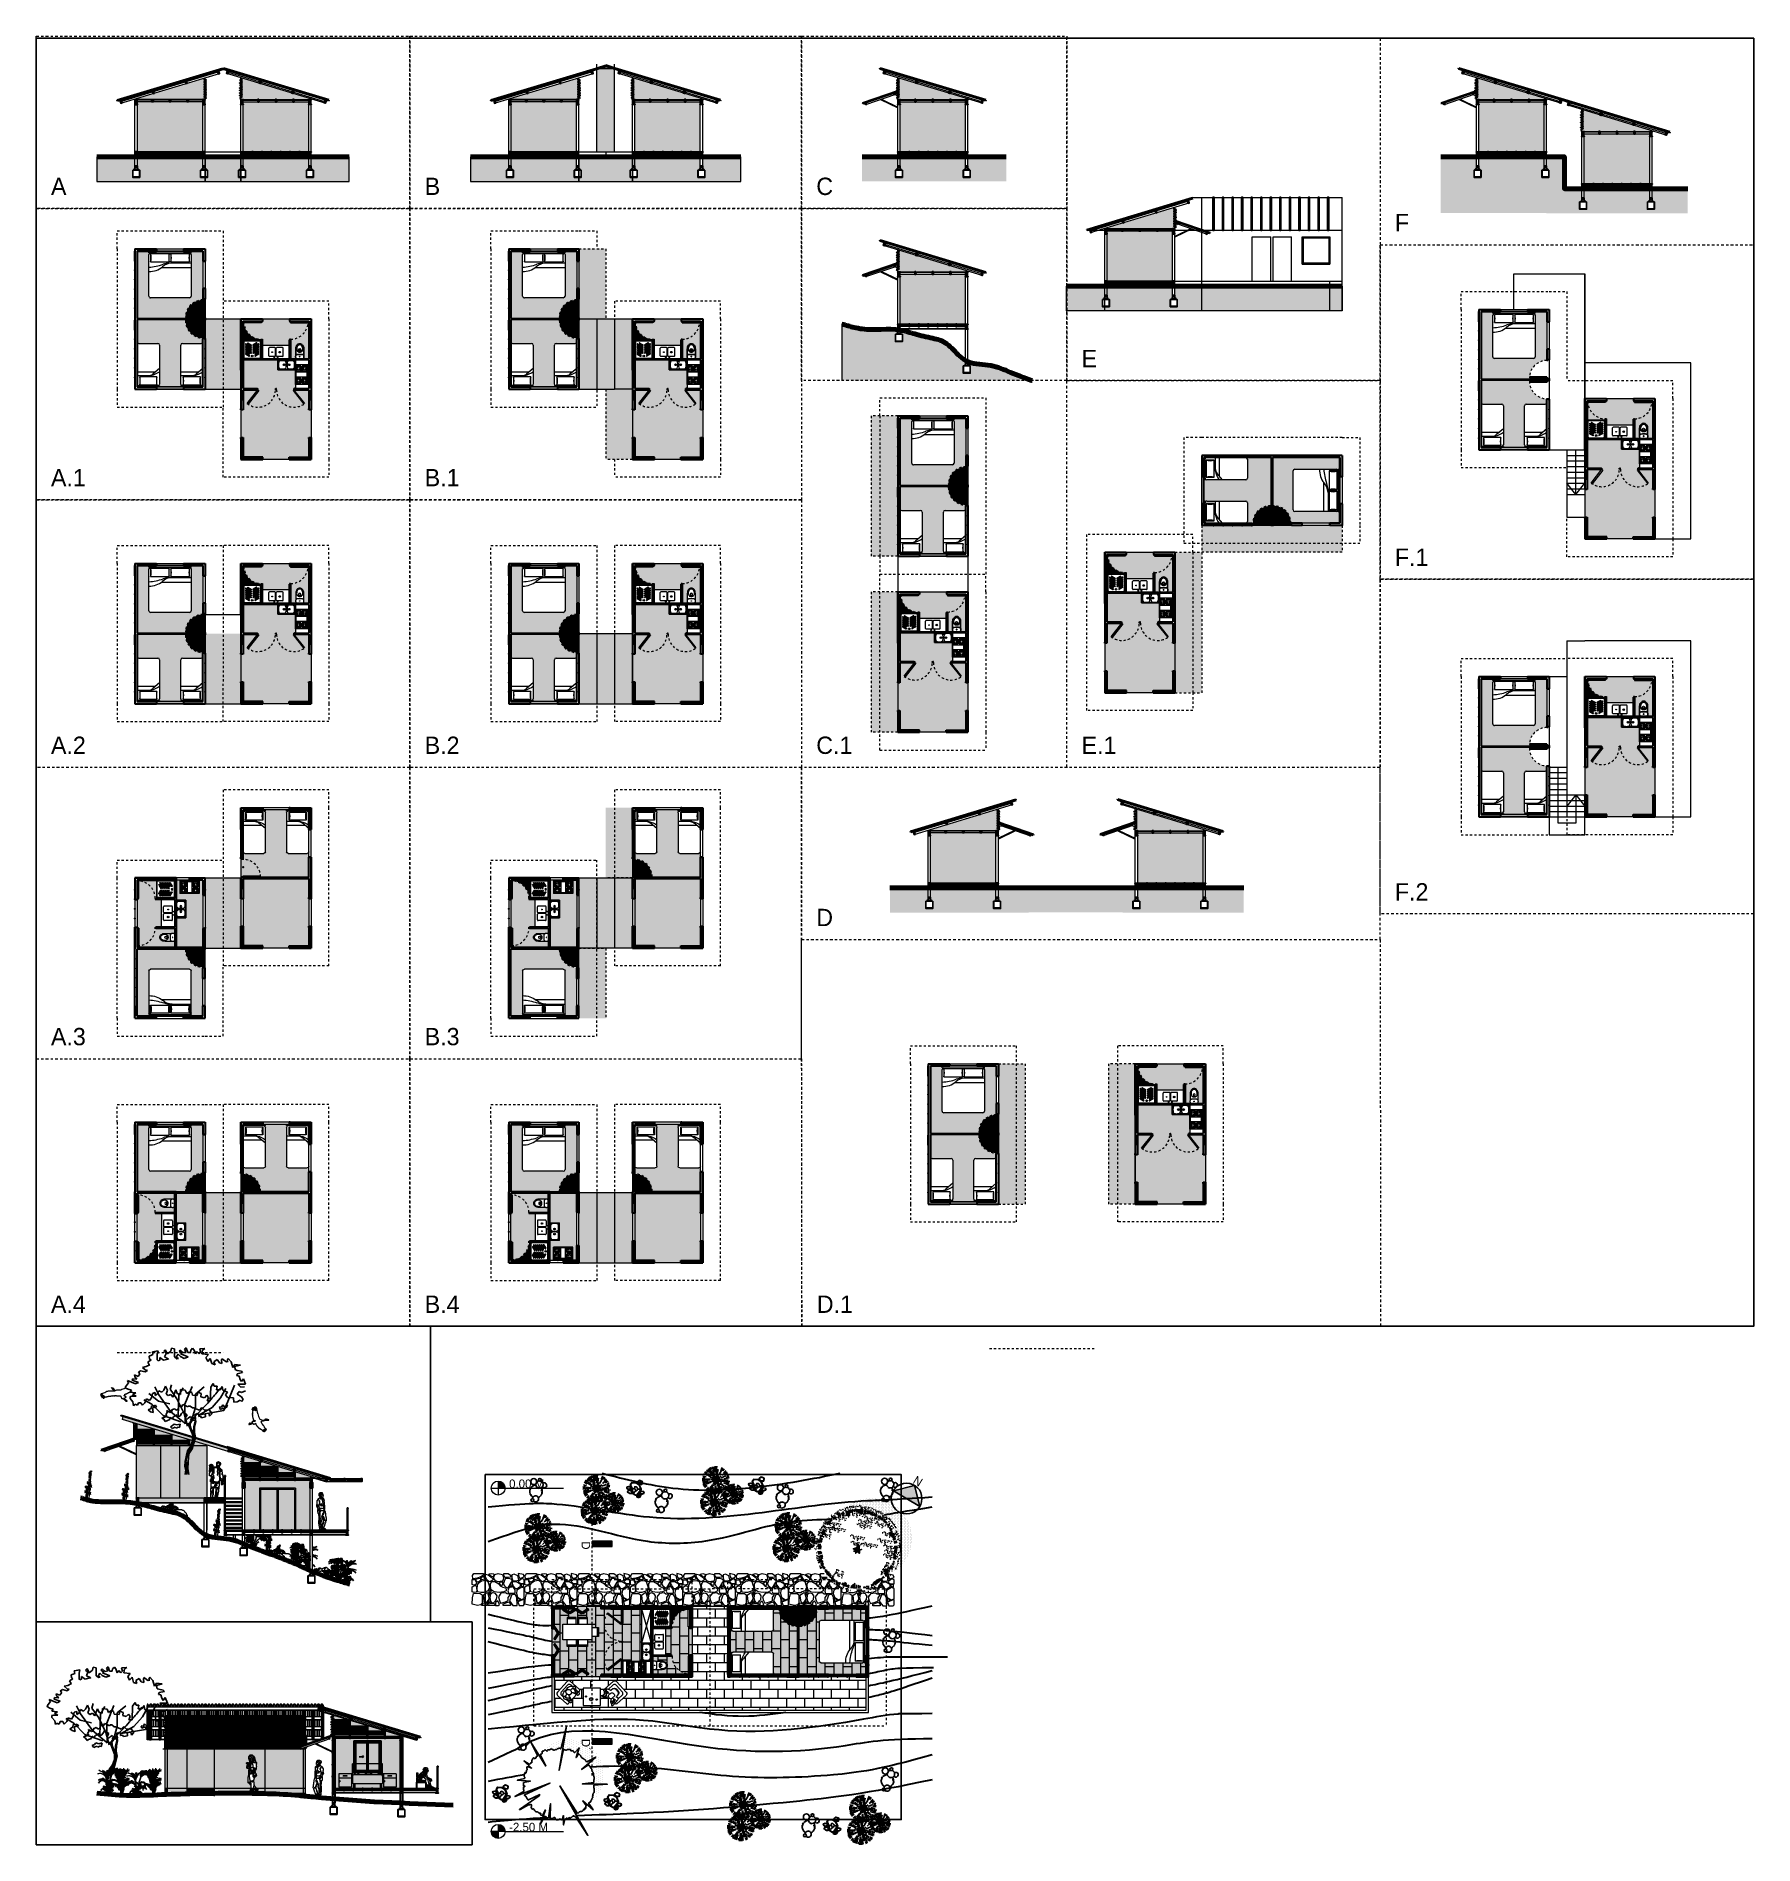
# Model space of a CAD drawing. Header units: millimetres. Extents: x 0 to 77.1, y -22.3 to 58.9.
import ezdxf

# ---------------------------------------------------------------- set-up
doc = ezdxf.new("R2010")
doc.units = ezdxf.units.MM
for name, pattern in [('0', [0]), ('CENTER', [50, 31.25, -6.25, 6.25, -6.25]), ('DASHDOT', [1, 0.5, -0.25, 0, -0.25]), ('HIDDEN', [0.375, 0.25, -0.125]), ('HIDDEN4', [2.34375, 1.5625, -0.78125])]:
    doc.linetypes.add(name, pattern=pattern)
doc.layers.add('0 1 Sombreado', color=7, linetype='Continuous', lineweight=5, true_color=0xd6d6d6)
doc.layers.add('01 Curvas', color=7, linetype='Continuous', lineweight=30, true_color=0x000000)
for name, color, linetype, lineweight in [('0.1normal', 7, 'Continuous', 15), ('01 Moviliario', 251, 'Continuous', 15), ('01 TERRENO', 7, 'Continuous', 140), ('01 Vegetacion 2', 253, 'Continuous', 9), ('01 Vegetación 1', 251, 'Continuous', 9), ('01gorda', 7, 'Continuous', 30), ('01gris', 252, 'Continuous', 9), ('01gris claro', 252, 'Continuous', 9), ('ALUMINIO', 253, 'Continuous', 0), ('BIB', 7, 'Continuous', 9), ('C-Columnas', 8, 'Continuous', 18), ('PROYECCION', 251, 'Continuous', 0), ('VENTANAS', 140, 'Continuous', 0)]:
    doc.layers.add(name, color=color, linetype=linetype, lineweight=lineweight)
for name, color, linetype in [('AMBIENTACION', 1, 'Continuous'), ('ARBOL', 3, 'Continuous'), ('kaya', 32, 'Continuous'), ('paisajismo', 7, 'Continuous'), ('pisos', 1, 'Continuous'), ('T2', 5, 'Continuous')]:
    doc.layers.add(name, color=color, linetype=linetype)
pattern_1 = [(135, (-45.144586, 10.249785), (-0.030000009, 2e-18), [0.01060659, -0.0318198]), (135, (-45.129586, 10.249785), (-0.030000009, 2e-18), [0.0318198, -0.01060659]), (135, (-45.122086, 10.257285), (-0.030000009, 2e-18), [0.0318198, -0.01060659]), (135, (-45.122086, 10.272285), (-0.030000009, 2e-18), [0.01060659, -0.0318198]), (225, (-45.122086, 10.272285), (-2e-18, -0.030000009), [0.01060659, -0.0318198]), (225, (-45.129586, 10.279785), (-2e-18, -0.030000009), [0.01060659, -0.0318198]), (225, (-45.144586, 10.264785), (-2e-18, -0.030000009), [0.01060659, -0.0318198]), (45, (-45.144586, 10.249785), (8e-18, 0.030000009), [0.01060659, -0.0318198]), (90, (-45.122086, 10.264785), (-0.03, 2e-18), [0, -0.03]), (90, (-45.122086, 10.261785), (-0.03, 2e-18), [0, -0.03]), (90, (-45.122086, 10.267785), (-0.03, 2e-18), [0, -0.03]), (90, (-45.125086, 10.264785), (-0.03, 2e-18), [0, -0.03]), (90, (-45.137086, 10.279785), (-0.03, 2e-18), [0, -0.03]), (90, (-45.140086, 10.279785), (-0.03, 2e-18), [0, -0.03]), (90, (-45.134086, 10.279785), (-0.03, 2e-18), [0, -0.03]), (90, (-45.137086, 10.276785), (-0.03, 2e-18), [0, -0.03]), (90, (-45.137086, 10.252785), (-0.03, 2e-18), [0, -0.03]), (90, (-45.149086, 10.264785), (-0.03, 2e-18), [0, -0.03])]
pattern_2 = [(90, (-45.122086, 10.257285), (-0.015, 0.025980762), [0.015, -0.036961524]), (90, (-45.148067, 10.257285), (-0.015, 0.025980762), [0.015, -0.036961524]), (150, (-45.122086, 10.272285), (-0.03, 2e-13), [0.015, -0.036961524]), (150, (-45.135077, 10.249785), (-0.03, 2e-13), [0.015, -0.036961524]), (210, (-45.122086, 10.257285), (-0.015, -0.025980762), [0.015, -0.036961524]), (210, (-45.135077, 10.279785), (-0.015, -0.025980762), [0.015, -0.036961524])]
pattern_3 = [(270, (-72.434958, 28.004061), (0.015, -0.0259807621), [0.015, -0.036961524]), (270, (-72.408978, 28.004061), (0.015, -0.0259807621), [0.015, -0.036961524]), (330, (-72.434958, 27.989061), (0.03, -2e-13), [0.015, -0.036961524]), (330, (-72.421968, 28.011561), (0.03, -2e-13), [0.015, -0.036961524]), (30, (-72.434958, 28.004061), (0.015, 0.0259807621), [0.015, -0.036961524]), (30, (-72.421968, 27.981561), (0.015, 0.0259807621), [0.015, -0.036961524])]
pattern_4 = [(315, (39.565346, -18.454767), (0.03000001, -6e-18), [0.01060659, -0.0318198]), (315, (39.550346, -18.454767), (0.03000001, -6e-18), [0.0318198, -0.01060659]), (315, (39.542846, -18.462267), (0.03000001, -6e-18), [0.0318198, -0.01060659]), (315, (39.542846, -18.477267), (0.03000001, -6e-18), [0.01060659, -0.0318198]), (45, (39.542846, -18.477267), (6e-18, 0.03000001), [0.01060659, -0.0318198]), (45, (39.550346, -18.484767), (6e-18, 0.03000001), [0.01060659, -0.0318198]), (45, (39.565346, -18.469767), (6e-18, 0.03000001), [0.01060659, -0.0318198]), (225, (39.565346, -18.454767), (-1e-17, -0.03000001), [0.01060659, -0.0318198]), (270, (39.542846, -18.469767), (0.03, -6e-18), [0, -0.03]), (270, (39.542846, -18.466767), (0.03, -6e-18), [0, -0.03]), (270, (39.542846, -18.472767), (0.03, -6e-18), [0, -0.03]), (270, (39.545846, -18.469767), (0.03, -6e-18), [0, -0.03]), (270, (39.557846, -18.484767), (0.03, -6e-18), [0, -0.03]), (270, (39.560846, -18.484767), (0.03, -6e-18), [0, -0.03]), (270, (39.554846, -18.484767), (0.03, -6e-18), [0, -0.03]), (270, (39.557846, -18.481767), (0.03, -6e-18), [0, -0.03]), (270, (39.557846, -18.457767), (0.03, -6e-18), [0, -0.03]), (270, (39.569846, -18.469767), (0.03, -6e-18), [0, -0.03])]
pattern_5 = [(315, (-72.412458, 28.011561), (0.0300000093, -6e-18), [0.01060659, -0.0318198]), (315, (-72.427458, 28.011561), (0.0300000093, -6e-18), [0.0318198, -0.01060659]), (315, (-72.434958, 28.004061), (0.0300000093, -6e-18), [0.0318198, -0.01060659]), (315, (-72.434958, 27.989061), (0.0300000093, -6e-18), [0.01060659, -0.0318198]), (45, (-72.434958, 27.989061), (6e-18, 0.0300000093), [0.01060659, -0.0318198]), (45, (-72.427458, 27.981561), (6e-18, 0.0300000093), [0.01060659, -0.0318198]), (45, (-72.412458, 27.996561), (6e-18, 0.0300000093), [0.01060659, -0.0318198]), (225, (-72.412458, 28.011561), (-1e-17, -0.0300000093), [0.01060659, -0.0318198]), (270, (-72.434958, 27.99656), (0.03, -6e-18), [0, -0.03]), (270, (-72.434958, 27.99956), (0.03, -6e-18), [0, -0.03]), (270, (-72.434958, 27.99356), (0.03, -6e-18), [0, -0.03]), (270, (-72.431958, 27.99656), (0.03, -6e-18), [0, -0.03]), (270, (-72.419958, 27.98156), (0.03, -6e-18), [0, -0.03]), (270, (-72.416958, 27.98156), (0.03, -6e-18), [0, -0.03]), (270, (-72.422958, 27.98156), (0.03, -6e-18), [0, -0.03]), (270, (-72.419958, 27.98456), (0.03, -6e-18), [0, -0.03]), (270, (-72.419958, 28.00856), (0.03, -6e-18), [0, -0.03]), (270, (-72.407958, 27.99656), (0.03, -6e-18), [0, -0.03])]
pattern_6 = [(315, (39.565346, -18.454767), (0.03000001, -6e-18), [0.01060659, -0.0318198]), (315, (39.550346, -18.454767), (0.03000001, -6e-18), [0.0318198, -0.01060659]), (315, (39.542846, -18.462267), (0.03000001, -6e-18), [0.0318198, -0.01060659]), (315, (39.542846, -18.477267), (0.03000001, -6e-18), [0.01060659, -0.0318198]), (45, (39.542846, -18.477267), (6e-18, 0.03000001), [0.01060659, -0.0318198]), (45, (39.550346, -18.484767), (6e-18, 0.03000001), [0.01060659, -0.0318198]), (45, (39.565346, -18.469767), (6e-18, 0.03000001), [0.01060659, -0.0318198]), (225, (39.565346, -18.454767), (-1e-17, -0.03000001), [0.01060659, -0.0318198]), (270, (39.542846, -18.469767), (0.03, -6e-18), [0, -0.03]), (270, (39.542846, -18.466767), (0.03, -6e-18), [0, -0.03]), (270, (39.542846, -18.472767), (0.03, -6e-18), [0, -0.03]), (270, (39.545846, -18.469767), (0.03, -6e-18), [0, -0.03]), (270, (39.557846, -18.484767), (0.03, -6e-18), [0, -0.03]), (270, (39.560846, -18.484767), (0.03, -6e-18), [0, -0.03]), (270, (39.554846, -18.484767), (0.03, -6e-18), [0, -0.03]), (270, (39.557846, -18.481767), (0.03, -6e-18), [0, -0.03]), (270, (39.557846, -18.457767), (0.03, -6e-18), [0, -0.03]), (270, (39.569846, -18.469767), (0.03, -6e-18), [0, -0.03])]
pattern_7 = [(315, (-72.412458, 26.388154), (0.0300000093, -6e-18), [0.01060659, -0.0318198]), (315, (-72.427458, 26.388154), (0.0300000093, -6e-18), [0.0318198, -0.01060659]), (315, (-72.434958, 26.380654), (0.0300000093, -6e-18), [0.0318198, -0.01060659]), (315, (-72.434958, 26.365654), (0.0300000093, -6e-18), [0.01060659, -0.0318198]), (45, (-72.434958, 26.365654), (6e-18, 0.0300000093), [0.01060659, -0.0318198]), (45, (-72.427458, 26.358154), (6e-18, 0.0300000093), [0.01060659, -0.0318198]), (45, (-72.412458, 26.373154), (6e-18, 0.0300000093), [0.01060659, -0.0318198]), (225, (-72.412458, 26.388154), (-1e-17, -0.0300000093), [0.01060659, -0.0318198]), (270, (-72.434958, 26.373154), (0.03, -6e-18), [0, -0.03]), (270, (-72.434958, 26.376154), (0.03, -6e-18), [0, -0.03]), (270, (-72.434958, 26.370154), (0.03, -6e-18), [0, -0.03]), (270, (-72.431958, 26.373154), (0.03, -6e-18), [0, -0.03]), (270, (-72.419958, 26.358154), (0.03, -6e-18), [0, -0.03]), (270, (-72.416958, 26.358154), (0.03, -6e-18), [0, -0.03]), (270, (-72.422958, 26.358154), (0.03, -6e-18), [0, -0.03]), (270, (-72.419958, 26.361154), (0.03, -6e-18), [0, -0.03]), (270, (-72.419958, 26.385154), (0.03, -6e-18), [0, -0.03]), (270, (-72.407958, 26.373154), (0.03, -6e-18), [0, -0.03])]
pattern_8 = [(315, (-72.412458, 27.47872), (0.0300000093, -6e-18), [0.01060659, -0.0318198]), (315, (-72.427458, 27.47872), (0.0300000093, -6e-18), [0.0318198, -0.01060659]), (315, (-72.434958, 27.47122), (0.0300000093, -6e-18), [0.0318198, -0.01060659]), (315, (-72.434958, 27.45622), (0.0300000093, -6e-18), [0.01060659, -0.0318198]), (45, (-72.434958, 27.45622), (6e-18, 0.0300000093), [0.01060659, -0.0318198]), (45, (-72.427458, 27.44872), (6e-18, 0.0300000093), [0.01060659, -0.0318198]), (45, (-72.412458, 27.46372), (6e-18, 0.0300000093), [0.01060659, -0.0318198]), (225, (-72.412458, 27.47872), (-1e-17, -0.0300000093), [0.01060659, -0.0318198]), (270, (-72.434958, 27.46372), (0.03, -6e-18), [0, -0.03]), (270, (-72.434958, 27.46672), (0.03, -6e-18), [0, -0.03]), (270, (-72.434958, 27.46072), (0.03, -6e-18), [0, -0.03]), (270, (-72.431958, 27.46372), (0.03, -6e-18), [0, -0.03]), (270, (-72.419958, 27.44872), (0.03, -6e-18), [0, -0.03]), (270, (-72.416958, 27.44872), (0.03, -6e-18), [0, -0.03]), (270, (-72.422958, 27.44872), (0.03, -6e-18), [0, -0.03]), (270, (-72.419958, 27.45172), (0.03, -6e-18), [0, -0.03]), (270, (-72.419958, 27.47572), (0.03, -6e-18), [0, -0.03]), (270, (-72.407958, 27.46372), (0.03, -6e-18), [0, -0.03])]
pattern_9 = [(270, (-72.434958, 26.380654), (0.015, -0.0259807621), [0.015, -0.036961524]), (270, (-72.408978, 26.380654), (0.015, -0.0259807621), [0.015, -0.036961524]), (330, (-72.434958, 26.365654), (0.03, -2e-13), [0.015, -0.036961524]), (330, (-72.421968, 26.388154), (0.03, -2e-13), [0.015, -0.036961524]), (30, (-72.434958, 26.380654), (0.015, 0.0259807621), [0.015, -0.036961524]), (30, (-72.421968, 26.358154), (0.015, 0.0259807621), [0.015, -0.036961524])]
pattern_10 = [(270, (-72.434958, 27.47122), (0.015, -0.0259807621), [0.015, -0.036961524]), (270, (-72.408978, 27.47122), (0.015, -0.0259807621), [0.015, -0.036961524]), (330, (-72.434958, 27.45622), (0.03, -2e-13), [0.015, -0.036961524]), (330, (-72.421968, 27.47872), (0.03, -2e-13), [0.015, -0.036961524]), (30, (-72.434958, 27.47122), (0.015, 0.0259807621), [0.015, -0.036961524]), (30, (-72.421968, 27.44872), (0.015, 0.0259807621), [0.015, -0.036961524])]
pattern_11 = [(270, (39.542846, -18.474364), (0.015, -0.025980762), [0.015, -0.036961524]), (270, (39.568827, -18.474364), (0.015, -0.025980762), [0.015, -0.036961524]), (330, (39.542846, -18.489364), (0.03, -2e-13), [0.015, -0.036961524]), (330, (39.555837, -18.466864), (0.03, -2e-13), [0.015, -0.036961524]), (30, (39.542846, -18.474364), (0.015, 0.025980762), [0.015, -0.036961524]), (30, (39.555837, -18.496864), (0.015, 0.025980762), [0.015, -0.036961524])]
pattern_12 = [(270, (64.6408, 33.3116), (0.4, -7e-17), []), (360, (64.6408, 33.3116), (0.4, 0.4), [0.4, -0.4])]
pattern_13 = [(270, (60.7408, 42.8116), (0.4, -7e-17), []), (360, (60.7408, 42.8116), (0.4, 0.4), [0.4, -0.4])]
pattern_14 = [(360, (-22.996736, -34.248663), (0.025980762, 0.015), [0.015, -0.036961524]), (360, (-22.996736, -34.222682), (0.025980762, 0.015), [0.015, -0.036961524]), (60, (-22.981736, -34.248663), (2e-13, 0.03), [0.015, -0.036961524]), (60, (-23.004236, -34.235672), (2e-13, 0.03), [0.015, -0.036961524]), (120, (-22.996736, -34.248663), (-0.025980762, 0.015), [0.015, -0.036961524]), (120, (-22.974236, -34.235672), (-0.025980762, 0.015), [0.015, -0.036961524])]
pattern_15 = [(45, (-23.004236, -34.226163), (4e-18, 0.030000009), [0.01060659, -0.0318198]), (45, (-23.004236, -34.241163), (4e-18, 0.030000009), [0.0318198, -0.01060659]), (45, (-22.996736, -34.248663), (4e-18, 0.030000009), [0.0318198, -0.01060659]), (45, (-22.981736, -34.248663), (4e-18, 0.030000009), [0.01060659, -0.0318198]), (135, (-22.981736, -34.248663), (-0.030000009, 4e-18), [0.01060659, -0.0318198]), (135, (-22.974236, -34.241163), (-0.030000009, 4e-18), [0.01060659, -0.0318198]), (135, (-22.989236, -34.226163), (-0.030000009, 4e-18), [0.01060659, -0.0318198]), (315, (-23.004236, -34.226163), (0.030000009, -1e-17), [0.01060659, -0.0318198]), (360, (-22.989236, -34.248663), (6e-18, 0.03), [0, -0.03]), (360, (-22.992236, -34.248663), (6e-18, 0.03), [0, -0.03]), (360, (-22.986236, -34.248663), (6e-18, 0.03), [0, -0.03]), (360, (-22.989236, -34.245663), (6e-18, 0.03), [0, -0.03]), (360, (-22.974236, -34.233663), (6e-18, 0.03), [0, -0.03]), (360, (-22.974236, -34.230663), (6e-18, 0.03), [0, -0.03]), (360, (-22.974236, -34.236663), (6e-18, 0.03), [0, -0.03]), (360, (-22.977236, -34.233663), (6e-18, 0.03), [0, -0.03]), (360, (-23.001236, -34.233663), (6e-18, 0.03), [0, -0.03]), (360, (-22.989236, -34.221663), (6e-18, 0.03), [0, -0.03])]
pattern_16 = [(360, (-22.996736, -38.742258), (0.025980762, 0.015), [0.015, -0.036961524]), (360, (-22.996736, -38.716277), (0.025980762, 0.015), [0.015, -0.036961524]), (60, (-22.981736, -38.742258), (2e-13, 0.03), [0.015, -0.036961524]), (60, (-23.004236, -38.729268), (2e-13, 0.03), [0.015, -0.036961524]), (120, (-22.996736, -38.742258), (-0.025980762, 0.015), [0.015, -0.036961524]), (120, (-22.974236, -38.729268), (-0.025980762, 0.015), [0.015, -0.036961524])]
pattern_17 = [(360, (-19.896734, -38.742258), (0.025980762, 0.015), [0.015, -0.036961524]), (360, (-19.896734, -38.716277), (0.025980762, 0.015), [0.015, -0.036961524]), (60, (-19.881734, -38.742258), (2e-13, 0.03), [0.015, -0.036961524]), (60, (-19.904234, -38.729268), (2e-13, 0.03), [0.015, -0.036961524]), (120, (-19.896734, -38.742258), (-0.025980762, 0.015), [0.015, -0.036961524]), (120, (-19.874234, -38.729268), (-0.025980762, 0.015), [0.015, -0.036961524])]
pattern_18 = [(45, (-19.904234, -38.719758), (4e-18, 0.030000009), [0.01060659, -0.0318198]), (45, (-19.904234, -38.734758), (4e-18, 0.030000009), [0.0318198, -0.01060659]), (45, (-19.896734, -38.742258), (4e-18, 0.030000009), [0.0318198, -0.01060659]), (45, (-19.881734, -38.742258), (4e-18, 0.030000009), [0.01060659, -0.0318198]), (135, (-19.881734, -38.742258), (-0.030000009, 4e-18), [0.01060659, -0.0318198]), (135, (-19.874234, -38.734758), (-0.030000009, 4e-18), [0.01060659, -0.0318198]), (135, (-19.889234, -38.719758), (-0.030000009, 4e-18), [0.01060659, -0.0318198]), (315, (-19.904234, -38.719758), (0.030000009, -1e-17), [0.01060659, -0.0318198]), (360, (-19.889234, -38.742258), (6e-18, 0.03), [0, -0.03]), (360, (-19.892234, -38.742258), (6e-18, 0.03), [0, -0.03]), (360, (-19.886234, -38.742258), (6e-18, 0.03), [0, -0.03]), (360, (-19.889234, -38.739258), (6e-18, 0.03), [0, -0.03]), (360, (-19.874234, -38.727258), (6e-18, 0.03), [0, -0.03]), (360, (-19.874234, -38.724258), (6e-18, 0.03), [0, -0.03]), (360, (-19.874234, -38.730258), (6e-18, 0.03), [0, -0.03]), (360, (-19.877234, -38.727258), (6e-18, 0.03), [0, -0.03]), (360, (-19.901234, -38.727258), (6e-18, 0.03), [0, -0.03]), (360, (-19.889234, -38.715258), (6e-18, 0.03), [0, -0.03])]
pattern_19 = [(45, (-19.929234, -34.226163), (4e-18, 0.030000009), [0.01060659, -0.0318198]), (45, (-19.929234, -34.241163), (4e-18, 0.030000009), [0.0318198, -0.01060659]), (45, (-19.921734, -34.248663), (4e-18, 0.030000009), [0.0318198, -0.01060659]), (45, (-19.906734, -34.248663), (4e-18, 0.030000009), [0.01060659, -0.0318198]), (135, (-19.906734, -34.248663), (-0.030000009, 4e-18), [0.01060659, -0.0318198]), (135, (-19.899234, -34.241163), (-0.030000009, 4e-18), [0.01060659, -0.0318198]), (135, (-19.914234, -34.226163), (-0.030000009, 4e-18), [0.01060659, -0.0318198]), (315, (-19.929234, -34.226163), (0.030000009, -1e-17), [0.01060659, -0.0318198]), (360, (-19.914234, -34.248663), (6e-18, 0.03), [0, -0.03]), (360, (-19.917234, -34.248663), (6e-18, 0.03), [0, -0.03]), (360, (-19.911234, -34.248663), (6e-18, 0.03), [0, -0.03]), (360, (-19.914234, -34.245663), (6e-18, 0.03), [0, -0.03]), (360, (-19.899234, -34.233663), (6e-18, 0.03), [0, -0.03]), (360, (-19.899234, -34.230663), (6e-18, 0.03), [0, -0.03]), (360, (-19.899234, -34.236663), (6e-18, 0.03), [0, -0.03]), (360, (-19.902234, -34.233663), (6e-18, 0.03), [0, -0.03]), (360, (-19.926234, -34.233663), (6e-18, 0.03), [0, -0.03]), (360, (-19.914234, -34.221663), (6e-18, 0.03), [0, -0.03])]
pattern_20 = [(360, (-30.896736, -29.498663), (0.025980762, 0.015), [0.015, -0.036961524]), (360, (-30.896736, -29.472682), (0.025980762, 0.015), [0.015, -0.036961524]), (60, (-30.881736, -29.498663), (2e-13, 0.03), [0.015, -0.036961524]), (60, (-30.904236, -29.485672), (2e-13, 0.03), [0.015, -0.036961524]), (120, (-30.896736, -29.498663), (-0.025980762, 0.015), [0.015, -0.036961524]), (120, (-30.874236, -29.485672), (-0.025980762, 0.015), [0.015, -0.036961524])]
pattern_21 = [(45, (60.287226, 42.834114), (7e-18, 0.030000009), [0.01060659, -0.0318198]), (45, (60.287226, 42.819114), (7e-18, 0.030000009), [0.0318198, -0.01060659]), (45, (60.294726, 42.811614), (7e-18, 0.030000009), [0.0318198, -0.01060659]), (45, (60.309726, 42.811614), (7e-18, 0.030000009), [0.01060659, -0.0318198]), (135, (60.309726, 42.811614), (-0.030000009, 7e-18), [0.01060659, -0.0318198]), (135, (60.317226, 42.819114), (-0.030000009, 7e-18), [0.01060659, -0.0318198]), (135, (60.302226, 42.834114), (-0.030000009, 7e-18), [0.01060659, -0.0318198]), (315, (60.287226, 42.834114), (0.030000009, -1e-17), [0.01060659, -0.0318198]), (360, (60.302226, 42.811614), (7e-18, 0.03), [0, -0.03]), (360, (60.299226, 42.811614), (7e-18, 0.03), [0, -0.03]), (360, (60.305226, 42.811614), (7e-18, 0.03), [0, -0.03]), (360, (60.302226, 42.814614), (7e-18, 0.03), [0, -0.03]), (360, (60.317226, 42.826614), (7e-18, 0.03), [0, -0.03]), (360, (60.317226, 42.829614), (7e-18, 0.03), [0, -0.03]), (360, (60.317226, 42.823614), (7e-18, 0.03), [0, -0.03]), (360, (60.314226, 42.826614), (7e-18, 0.03), [0, -0.03]), (360, (60.290226, 42.826614), (7e-18, 0.03), [0, -0.03]), (360, (60.302226, 42.838614), (7e-18, 0.03), [0, -0.03])]
pattern_22 = [(45, (60.740798, 42.834114), (7e-18, 0.030000009), [0.01060659, -0.0318198]), (45, (60.740798, 42.819114), (7e-18, 0.030000009), [0.0318198, -0.01060659]), (45, (60.748298, 42.811614), (7e-18, 0.030000009), [0.0318198, -0.01060659]), (45, (60.763298, 42.811614), (7e-18, 0.030000009), [0.01060659, -0.0318198]), (135, (60.763298, 42.811614), (-0.030000009, 7e-18), [0.01060659, -0.0318198]), (135, (60.770798, 42.819114), (-0.030000009, 7e-18), [0.01060659, -0.0318198]), (135, (60.755798, 42.834114), (-0.030000009, 7e-18), [0.01060659, -0.0318198]), (315, (60.740798, 42.834114), (0.030000009, -1e-17), [0.01060659, -0.0318198]), (360, (60.755798, 42.811614), (7e-18, 0.03), [0, -0.03]), (360, (60.752798, 42.811614), (7e-18, 0.03), [0, -0.03]), (360, (60.758798, 42.811614), (7e-18, 0.03), [0, -0.03]), (360, (60.755798, 42.814614), (7e-18, 0.03), [0, -0.03]), (360, (60.770798, 42.826614), (7e-18, 0.03), [0, -0.03]), (360, (60.770798, 42.829614), (7e-18, 0.03), [0, -0.03]), (360, (60.770798, 42.823614), (7e-18, 0.03), [0, -0.03]), (360, (60.767798, 42.826614), (7e-18, 0.03), [0, -0.03]), (360, (60.743798, 42.826614), (7e-18, 0.03), [0, -0.03]), (360, (60.755798, 42.838614), (7e-18, 0.03), [0, -0.03])]
pattern_23 = [(45, (-30.904236, -29.476163), (7e-18, 0.030000009), [0.01060659, -0.0318198]), (45, (-30.904236, -29.491163), (7e-18, 0.030000009), [0.0318198, -0.01060659]), (45, (-30.896736, -29.498663), (7e-18, 0.030000009), [0.0318198, -0.01060659]), (45, (-30.881736, -29.498663), (7e-18, 0.030000009), [0.01060659, -0.0318198]), (135, (-30.881736, -29.498663), (-0.030000009, 7e-18), [0.01060659, -0.0318198]), (135, (-30.874236, -29.491163), (-0.030000009, 7e-18), [0.01060659, -0.0318198]), (135, (-30.889236, -29.476163), (-0.030000009, 7e-18), [0.01060659, -0.0318198]), (315, (-30.904236, -29.476163), (0.030000009, -1e-17), [0.01060659, -0.0318198]), (360, (-30.889236, -29.498663), (7e-18, 0.03), [0, -0.03]), (360, (-30.892236, -29.498663), (7e-18, 0.03), [0, -0.03]), (360, (-30.886236, -29.498663), (7e-18, 0.03), [0, -0.03]), (360, (-30.889236, -29.495663), (7e-18, 0.03), [0, -0.03]), (360, (-30.874236, -29.483663), (7e-18, 0.03), [0, -0.03]), (360, (-30.874236, -29.480663), (7e-18, 0.03), [0, -0.03]), (360, (-30.874236, -29.486663), (7e-18, 0.03), [0, -0.03]), (360, (-30.877236, -29.483663), (7e-18, 0.03), [0, -0.03]), (360, (-30.901236, -29.483663), (7e-18, 0.03), [0, -0.03]), (360, (-30.889236, -29.471663), (7e-18, 0.03), [0, -0.03])]
pattern_24 = [(45, (-30.904223, -28.608305), (7e-18, 0.030000009), [0.01060659, -0.0318198]), (45, (-30.904223, -28.623305), (7e-18, 0.030000009), [0.0318198, -0.01060659]), (45, (-30.896723, -28.630805), (7e-18, 0.030000009), [0.0318198, -0.01060659]), (45, (-30.881723, -28.630805), (7e-18, 0.030000009), [0.01060659, -0.0318198]), (135, (-30.881723, -28.630805), (-0.030000009, 7e-18), [0.01060659, -0.0318198]), (135, (-30.874223, -28.623305), (-0.030000009, 7e-18), [0.01060659, -0.0318198]), (135, (-30.889223, -28.608305), (-0.030000009, 7e-18), [0.01060659, -0.0318198]), (315, (-30.904223, -28.608305), (0.030000009, -1e-17), [0.01060659, -0.0318198]), (360, (-30.889223, -28.630805), (7e-18, 0.03), [0, -0.03]), (360, (-30.892223, -28.630805), (7e-18, 0.03), [0, -0.03]), (360, (-30.886223, -28.630805), (7e-18, 0.03), [0, -0.03]), (360, (-30.889223, -28.627805), (7e-18, 0.03), [0, -0.03]), (360, (-30.874223, -28.615805), (7e-18, 0.03), [0, -0.03]), (360, (-30.874223, -28.612805), (7e-18, 0.03), [0, -0.03]), (360, (-30.874223, -28.618805), (7e-18, 0.03), [0, -0.03]), (360, (-30.877223, -28.615805), (7e-18, 0.03), [0, -0.03]), (360, (-30.901223, -28.615805), (7e-18, 0.03), [0, -0.03]), (360, (-30.889223, -28.603805), (7e-18, 0.03), [0, -0.03])]
pattern_25 = [(360, (-30.896736, -26.448663), (0.025980762, 0.015), [0.015, -0.036961524]), (360, (-30.896736, -26.422682), (0.025980762, 0.015), [0.015, -0.036961524]), (60, (-30.881736, -26.448663), (2e-13, 0.03), [0.015, -0.036961524]), (60, (-30.904236, -26.435672), (2e-13, 0.03), [0.015, -0.036961524]), (120, (-30.896736, -26.448663), (-0.025980762, 0.015), [0.015, -0.036961524]), (120, (-30.874236, -26.435672), (-0.025980762, 0.015), [0.015, -0.036961524])]
pattern_26 = [(45, (-30.904236, -26.426163), (7e-18, 0.030000009), [0.01060659, -0.0318198]), (45, (-30.904236, -26.441163), (7e-18, 0.030000009), [0.0318198, -0.01060659]), (45, (-30.896736, -26.448663), (7e-18, 0.030000009), [0.0318198, -0.01060659]), (45, (-30.881736, -26.448663), (7e-18, 0.030000009), [0.01060659, -0.0318198]), (135, (-30.881736, -26.448663), (-0.030000009, 7e-18), [0.01060659, -0.0318198]), (135, (-30.874236, -26.441163), (-0.030000009, 7e-18), [0.01060659, -0.0318198]), (135, (-30.889236, -26.426163), (-0.030000009, 7e-18), [0.01060659, -0.0318198]), (315, (-30.904236, -26.426163), (0.030000009, -1e-17), [0.01060659, -0.0318198]), (360, (-30.889236, -26.448663), (7e-18, 0.03), [0, -0.03]), (360, (-30.892236, -26.448663), (7e-18, 0.03), [0, -0.03]), (360, (-30.886236, -26.448663), (7e-18, 0.03), [0, -0.03]), (360, (-30.889236, -26.445663), (7e-18, 0.03), [0, -0.03]), (360, (-30.874236, -26.433663), (7e-18, 0.03), [0, -0.03]), (360, (-30.874236, -26.430663), (7e-18, 0.03), [0, -0.03]), (360, (-30.874236, -26.436663), (7e-18, 0.03), [0, -0.03]), (360, (-30.877236, -26.433663), (7e-18, 0.03), [0, -0.03]), (360, (-30.901236, -26.433663), (7e-18, 0.03), [0, -0.03]), (360, (-30.889236, -26.421663), (7e-18, 0.03), [0, -0.03])]
pattern_27 = [(90, (38.017568, -68.820218), (-0.015, 0.025980762), [0.015, -0.036961524]), (90, (37.991587, -68.820218), (-0.015, 0.025980762), [0.015, -0.036961524]), (150, (38.017568, -68.805218), (-0.03, 2e-13), [0.015, -0.036961524]), (150, (38.004578, -68.827718), (-0.03, 2e-13), [0.015, -0.036961524]), (210, (38.017568, -68.820218), (-0.015, -0.025980762), [0.015, -0.036961524]), (210, (38.004578, -68.797718), (-0.015, -0.025980762), [0.015, -0.036961524])]
pattern_28 = [(135, (37.995068, -68.827718), (-0.030000009, 9e-18), [0.01060659, -0.0318198]), (135, (38.010068, -68.827718), (-0.030000009, 9e-18), [0.0318198, -0.01060659]), (135, (38.017568, -68.820218), (-0.030000009, 9e-18), [0.0318198, -0.01060659]), (135, (38.017568, -68.805218), (-0.030000009, 9e-18), [0.01060659, -0.0318198]), (225, (38.017568, -68.805218), (-9e-18, -0.030000009), [0.01060659, -0.0318198]), (225, (38.010068, -68.797718), (-9e-18, -0.030000009), [0.01060659, -0.0318198]), (225, (37.995068, -68.812718), (-9e-18, -0.030000009), [0.01060659, -0.0318198]), (45, (37.995068, -68.827718), (2e-17, 0.030000009), [0.01060659, -0.0318198]), (90, (38.017568, -68.812718), (-0.03, 9e-18), [0, -0.03]), (90, (38.017568, -68.815718), (-0.03, 9e-18), [0, -0.03]), (90, (38.017568, -68.809718), (-0.03, 9e-18), [0, -0.03]), (90, (38.014568, -68.812718), (-0.03, 9e-18), [0, -0.03]), (90, (38.002568, -68.797718), (-0.03, 9e-18), [0, -0.03]), (90, (37.999568, -68.797718), (-0.03, 9e-18), [0, -0.03]), (90, (38.005568, -68.797718), (-0.03, 9e-18), [0, -0.03]), (90, (38.002568, -68.800718), (-0.03, 9e-18), [0, -0.03]), (90, (38.002568, -68.824718), (-0.03, 9e-18), [0, -0.03]), (90, (37.990568, -68.812718), (-0.03, 9e-18), [0, -0.03])]
pattern_29 = [(90, (38.017566, -68.720218), (-0.015, 0.025980762), [0.015, -0.036961524]), (90, (37.991586, -68.720218), (-0.015, 0.025980762), [0.015, -0.036961524]), (150, (38.017566, -68.705218), (-0.03, 2e-13), [0.015, -0.036961524]), (150, (38.004576, -68.727718), (-0.03, 2e-13), [0.015, -0.036961524]), (210, (38.017566, -68.720218), (-0.015, -0.025980762), [0.015, -0.036961524]), (210, (38.004576, -68.697718), (-0.015, -0.025980762), [0.015, -0.036961524])]
pattern_30 = [(135, (37.995066, -68.727718), (-0.030000009, 9e-18), [0.01060659, -0.0318198]), (135, (38.010066, -68.727718), (-0.030000009, 9e-18), [0.0318198, -0.01060659]), (135, (38.017566, -68.720218), (-0.030000009, 9e-18), [0.0318198, -0.01060659]), (135, (38.017566, -68.705218), (-0.030000009, 9e-18), [0.01060659, -0.0318198]), (225, (38.017566, -68.705218), (-9e-18, -0.030000009), [0.01060659, -0.0318198]), (225, (38.010066, -68.697718), (-9e-18, -0.030000009), [0.01060659, -0.0318198]), (225, (37.995066, -68.712718), (-9e-18, -0.030000009), [0.01060659, -0.0318198]), (45, (37.995066, -68.727718), (2e-17, 0.030000009), [0.01060659, -0.0318198]), (90, (38.017566, -68.712718), (-0.03, 9e-18), [0, -0.03]), (90, (38.017566, -68.715718), (-0.03, 9e-18), [0, -0.03]), (90, (38.017566, -68.709718), (-0.03, 9e-18), [0, -0.03]), (90, (38.014566, -68.712718), (-0.03, 9e-18), [0, -0.03]), (90, (38.002566, -68.697718), (-0.03, 9e-18), [0, -0.03]), (90, (37.999566, -68.697718), (-0.03, 9e-18), [0, -0.03]), (90, (38.005566, -68.697718), (-0.03, 9e-18), [0, -0.03]), (90, (38.002566, -68.700718), (-0.03, 9e-18), [0, -0.03]), (90, (38.002566, -68.724718), (-0.03, 9e-18), [0, -0.03]), (90, (37.990566, -68.712718), (-0.03, 9e-18), [0, -0.03])]
pattern_31 = [(45, (-26.49352, -29.476163), (7e-18, 0.030000009), [0.01060659, -0.0318198]), (45, (-26.49352, -29.491163), (7e-18, 0.030000009), [0.0318198, -0.01060659]), (45, (-26.48602, -29.498663), (7e-18, 0.030000009), [0.0318198, -0.01060659]), (45, (-26.47102, -29.498663), (7e-18, 0.030000009), [0.01060659, -0.0318198]), (135, (-26.47102, -29.498663), (-0.030000009, 7e-18), [0.01060659, -0.0318198]), (135, (-26.46352, -29.491163), (-0.030000009, 7e-18), [0.01060659, -0.0318198]), (135, (-26.47852, -29.476163), (-0.030000009, 7e-18), [0.01060659, -0.0318198]), (315, (-26.49352, -29.476163), (0.030000009, -1e-17), [0.01060659, -0.0318198]), (360, (-26.47852, -29.498663), (7e-18, 0.03), [0, -0.03]), (360, (-26.48152, -29.498663), (7e-18, 0.03), [0, -0.03]), (360, (-26.47552, -29.498663), (7e-18, 0.03), [0, -0.03]), (360, (-26.47852, -29.495663), (7e-18, 0.03), [0, -0.03]), (360, (-26.46352, -29.483663), (7e-18, 0.03), [0, -0.03]), (360, (-26.46352, -29.480663), (7e-18, 0.03), [0, -0.03]), (360, (-26.46352, -29.486663), (7e-18, 0.03), [0, -0.03]), (360, (-26.46652, -29.483663), (7e-18, 0.03), [0, -0.03]), (360, (-26.49052, -29.483663), (7e-18, 0.03), [0, -0.03]), (360, (-26.47852, -29.471663), (7e-18, 0.03), [0, -0.03])]
pattern_32 = [(45, (-24.05499, -29.476163), (7e-18, 0.030000009), [0.01060659, -0.0318198]), (45, (-24.05499, -29.491163), (7e-18, 0.030000009), [0.0318198, -0.01060659]), (45, (-24.04749, -29.498663), (7e-18, 0.030000009), [0.0318198, -0.01060659]), (45, (-24.03249, -29.498663), (7e-18, 0.030000009), [0.01060659, -0.0318198]), (135, (-24.03249, -29.498663), (-0.030000009, 7e-18), [0.01060659, -0.0318198]), (135, (-24.02499, -29.491163), (-0.030000009, 7e-18), [0.01060659, -0.0318198]), (135, (-24.03999, -29.476163), (-0.030000009, 7e-18), [0.01060659, -0.0318198]), (315, (-24.05499, -29.476163), (0.030000009, -1e-17), [0.01060659, -0.0318198]), (360, (-24.03999, -29.498663), (7e-18, 0.03), [0, -0.03]), (360, (-24.04299, -29.498663), (7e-18, 0.03), [0, -0.03]), (360, (-24.03699, -29.498663), (7e-18, 0.03), [0, -0.03]), (360, (-24.03999, -29.495663), (7e-18, 0.03), [0, -0.03]), (360, (-24.02499, -29.483663), (7e-18, 0.03), [0, -0.03]), (360, (-24.02499, -29.480663), (7e-18, 0.03), [0, -0.03]), (360, (-24.02499, -29.486663), (7e-18, 0.03), [0, -0.03]), (360, (-24.02799, -29.483663), (7e-18, 0.03), [0, -0.03]), (360, (-24.05199, -29.483663), (7e-18, 0.03), [0, -0.03]), (360, (-24.03999, -29.471663), (7e-18, 0.03), [0, -0.03])]
pattern_33 = [(360, (-24.04749, -29.498663), (0.025980762, 0.015), [0.015, -0.036961524]), (360, (-24.04749, -29.472682), (0.025980762, 0.015), [0.015, -0.036961524]), (60, (-24.03249, -29.498663), (2e-13, 0.03), [0.015, -0.036961524]), (60, (-24.05499, -29.485672), (2e-13, 0.03), [0.015, -0.036961524]), (120, (-24.04749, -29.498663), (-0.025980762, 0.015), [0.015, -0.036961524]), (120, (-24.02499, -29.485672), (-0.025980762, 0.015), [0.015, -0.036961524])]
pattern_34 = [(45, (-30.904236, -28.608306), (7e-18, 0.030000009), [0.01060659, -0.0318198]), (45, (-30.904236, -28.623306), (7e-18, 0.030000009), [0.0318198, -0.01060659]), (45, (-30.896736, -28.630806), (7e-18, 0.030000009), [0.0318198, -0.01060659]), (45, (-30.881736, -28.630806), (7e-18, 0.030000009), [0.01060659, -0.0318198]), (135, (-30.881736, -28.630806), (-0.030000009, 7e-18), [0.01060659, -0.0318198]), (135, (-30.874236, -28.623306), (-0.030000009, 7e-18), [0.01060659, -0.0318198]), (135, (-30.889236, -28.608306), (-0.030000009, 7e-18), [0.01060659, -0.0318198]), (315, (-30.904236, -28.608306), (0.030000009, -1e-17), [0.01060659, -0.0318198]), (360, (-30.889236, -28.630806), (7e-18, 0.03), [0, -0.03]), (360, (-30.892236, -28.630806), (7e-18, 0.03), [0, -0.03]), (360, (-30.886236, -28.630806), (7e-18, 0.03), [0, -0.03]), (360, (-30.889236, -28.627806), (7e-18, 0.03), [0, -0.03]), (360, (-30.874236, -28.615806), (7e-18, 0.03), [0, -0.03]), (360, (-30.874236, -28.612806), (7e-18, 0.03), [0, -0.03]), (360, (-30.874236, -28.618806), (7e-18, 0.03), [0, -0.03]), (360, (-30.877236, -28.615806), (7e-18, 0.03), [0, -0.03]), (360, (-30.901236, -28.615806), (7e-18, 0.03), [0, -0.03]), (360, (-30.889236, -28.603806), (7e-18, 0.03), [0, -0.03])]
pattern_35 = [(45, (60.858776, 42.834114), (7e-18, 0.030000009), [0.01060659, -0.0318198]), (45, (60.858776, 42.819114), (7e-18, 0.030000009), [0.0318198, -0.01060659]), (45, (60.866276, 42.811614), (7e-18, 0.030000009), [0.0318198, -0.01060659]), (45, (60.881276, 42.811614), (7e-18, 0.030000009), [0.01060659, -0.0318198]), (135, (60.881276, 42.811614), (-0.030000009, 7e-18), [0.01060659, -0.0318198]), (135, (60.888776, 42.819114), (-0.030000009, 7e-18), [0.01060659, -0.0318198]), (135, (60.873776, 42.834114), (-0.030000009, 7e-18), [0.01060659, -0.0318198]), (315, (60.858776, 42.834114), (0.030000009, -1e-17), [0.01060659, -0.0318198]), (360, (60.873776, 42.811614), (7e-18, 0.03), [0, -0.03]), (360, (60.870776, 42.811614), (7e-18, 0.03), [0, -0.03]), (360, (60.876776, 42.811614), (7e-18, 0.03), [0, -0.03]), (360, (60.873776, 42.814614), (7e-18, 0.03), [0, -0.03]), (360, (60.888776, 42.826614), (7e-18, 0.03), [0, -0.03]), (360, (60.888776, 42.829614), (7e-18, 0.03), [0, -0.03]), (360, (60.888776, 42.823614), (7e-18, 0.03), [0, -0.03]), (360, (60.885776, 42.826614), (7e-18, 0.03), [0, -0.03]), (360, (60.861776, 42.826614), (7e-18, 0.03), [0, -0.03]), (360, (60.873776, 42.838614), (7e-18, 0.03), [0, -0.03])]
pattern_36 = [(315, (80.757595, -49.121893), (0.030000009, -1e-17), [0.01060659, -0.0318198]), (315, (80.742595, -49.121893), (0.030000009, -1e-17), [0.0318198, -0.01060659]), (315, (80.735095, -49.129393), (0.030000009, -1e-17), [0.0318198, -0.01060659]), (315, (80.735095, -49.144393), (0.030000009, -1e-17), [0.01060659, -0.0318198]), (45, (80.735095, -49.144393), (1e-17, 0.030000009), [0.01060659, -0.0318198]), (45, (80.742595, -49.151893), (1e-17, 0.030000009), [0.01060659, -0.0318198]), (45, (80.757595, -49.136893), (1e-17, 0.030000009), [0.01060659, -0.0318198]), (225, (80.757595, -49.121893), (-2e-17, -0.030000009), [0.01060659, -0.0318198]), (270, (80.735095, -49.136893), (0.03, -1e-17), [0, -0.03]), (270, (80.735095, -49.133893), (0.03, -1e-17), [0, -0.03]), (270, (80.735095, -49.139893), (0.03, -1e-17), [0, -0.03]), (270, (80.738095, -49.136893), (0.03, -1e-17), [0, -0.03]), (270, (80.750095, -49.151893), (0.03, -1e-17), [0, -0.03]), (270, (80.753095, -49.151893), (0.03, -1e-17), [0, -0.03]), (270, (80.747095, -49.151893), (0.03, -1e-17), [0, -0.03]), (270, (80.750095, -49.148893), (0.03, -1e-17), [0, -0.03]), (270, (80.750095, -49.124893), (0.03, -1e-17), [0, -0.03]), (270, (80.762095, -49.136893), (0.03, -1e-17), [0, -0.03])]
pattern_37 = [(315, (80.757596, -49.890882), (0.030000009, -1e-17), [0.01060659, -0.0318198]), (315, (80.742596, -49.890882), (0.030000009, -1e-17), [0.0318198, -0.01060659]), (315, (80.735096, -49.898382), (0.030000009, -1e-17), [0.0318198, -0.01060659]), (315, (80.735096, -49.913382), (0.030000009, -1e-17), [0.01060659, -0.0318198]), (45, (80.735096, -49.913382), (1e-17, 0.030000009), [0.01060659, -0.0318198]), (45, (80.742596, -49.920882), (1e-17, 0.030000009), [0.01060659, -0.0318198]), (45, (80.757596, -49.905882), (1e-17, 0.030000009), [0.01060659, -0.0318198]), (225, (80.757596, -49.890882), (-2e-17, -0.030000009), [0.01060659, -0.0318198]), (270, (80.735096, -49.905882), (0.03, -1e-17), [0, -0.03]), (270, (80.735096, -49.902882), (0.03, -1e-17), [0, -0.03]), (270, (80.735096, -49.908882), (0.03, -1e-17), [0, -0.03]), (270, (80.738096, -49.905882), (0.03, -1e-17), [0, -0.03]), (270, (80.750096, -49.920882), (0.03, -1e-17), [0, -0.03]), (270, (80.753096, -49.920882), (0.03, -1e-17), [0, -0.03]), (270, (80.747096, -49.920882), (0.03, -1e-17), [0, -0.03]), (270, (80.750096, -49.917882), (0.03, -1e-17), [0, -0.03]), (270, (80.750096, -49.893882), (0.03, -1e-17), [0, -0.03]), (270, (80.762096, -49.905882), (0.03, -1e-17), [0, -0.03])]

msp = doc.modelspace()

# ---------------------------------------------------------------- texts
at = {"attachment_point": 1}
for s, width, gutter_width, insert, char_height in [('A', 14.79163, 8.464, (0.707, 52.512), 0.778), ('B', 14.79163, 8.464, (17.472, 52.512), 0.778), ('C', 14.79163, 8.464, (35.036, 52.512), 0.778), ('F', 14.79163, 8.464, (60.99, 50.885), 0.778), ('E', 14.79163, 8.464, (46.937, 44.783), 0.778), ('A.1', 14.79163, 8.464, (0.707, 39.44), 0.7778), ('B.1', 14.79163, 8.464, (17.472, 39.44), 0.7778), ('F.1', 14.79163, 8.464, (60.99, 35.87), 0.7778), ('A.2', 14.79163, 8.464, (0.707, 27.432), 0.7778), ('B.2', 14.79163, 8.464, (17.472, 27.432), 0.7778), ('C.1', 14.79163, 8.464, (35.036, 27.432), 0.7778), ('E.1', 14.79163, 8.464, (46.937, 27.432), 0.7778), ('F.2', 14.79163, 8.464, (60.99, 20.855), 0.7778), ('D', 14.79163, 8.464, (35.036, 19.704), 0.778), ('A.3', 14.79163, 8.464, (0.707, 14.36), 0.7778), ('B.3', 14.79163, 8.464, (17.472, 14.36), 0.7778), ('A.4', 14.79163, 8.464, (0.707, 2.352), 0.7778), ('B.4', 14.79163, 8.464, (17.472, 2.352), 0.7778), ('D.1', 14.79163, 8.464, (35.061, 2.352), 0.7778), ('0.00 M', 7.32174, 4.19, (21.256, -5.902), 0.385), ('-2.50 M', 7.32174, 4.19, (21.256, -21.307), 0.385)]:
    msp.add_mtext_dynamic_manual_height_columns(s, width=width, gutter_width=gutter_width, heights=[0], dxfattribs=dict(at, insert=insert, char_height=char_height))
at = {"char_height": 0.385, "attachment_point": 1}
for s, insert, rotation in [('N', (39.533, -5.718), 329.1383), ('D', (24.893, -8.675), 270), ('D´', (24.893, -17.539), 270)]:
    msp.add_mtext_dynamic_manual_height_columns(s, width=7.32174, gutter_width=4.19, heights=[0], dxfattribs=dict(at, insert=insert, rotation=rotation))

# ---------------------------------------------------------------- blocks, each defined once
blk = doc.blocks.new('SAPLS515')
for p, q in [((-0.643, 0.595), (-0.427, 0.47)), ((-0.643, 0.515), (-0.427, 0.39)), ((-0.643, 0.435), (-0.427, 0.31)), ((-0.643, 0.355), (-0.427, 0.23)), ((-0.643, 0.275), (-0.505, 0.195)), ((-0.643, 0.195), (-0.505, 0.115)), ((-0.628, 0.621), (-0.412, 0.496)), ((-0.628, 0.541), (-0.412, 0.416)), ((-0.628, 0.461), (-0.412, 0.336)), ((-0.628, 0.381), (-0.412, 0.256)), ((-0.628, 0.301), (-0.49, 0.221)), ((-0.628, 0.221), (-0.49, 0.141)), ((-0.565, 0.63), (-0.427, 0.55)), ((-0.55, 0.656), (-0.412, 0.576)), ((-0.2, 0.656), (-0.338, 0.576)), ((-0.122, 0.621), (-0.338, 0.496)), ((-0.122, 0.541), (-0.338, 0.416)), ((-0.122, 0.461), (-0.338, 0.336)), ((-0.122, 0.381), (-0.338, 0.256)), ((-0.185, 0.63), (-0.323, 0.55)), ((-0.107, 0.595), (-0.323, 0.47)), ((-0.107, 0.515), (-0.323, 0.39)), ((-0.107, 0.435), (-0.323, 0.31)), ((-0.107, 0.355), (-0.323, 0.23)), ((-0.122, 0.301), (-0.26, 0.221)), ((-0.122, 0.221), (-0.26, 0.141)), ((-0.107, 0.275), (-0.245, 0.195)), ((-0.107, 0.195), (-0.245, 0.115))]:
    blk.add_line(p, q)
blk.add_lwpolyline([(0, 0.76), (0, 0), (-0.75, 0), (-0.75, 0.76), (0, 0.76)], close=True)
blk.add_lwpolyline([(-0.03, 0.68, 0.414214), (-0.08, 0.73), (-0.67, 0.73, 0.414214), (-0.72, 0.68), (-0.72, 0.08, 0.414214), (-0.67, 0.03), (-0.08, 0.03, 0.414214), (-0.03, 0.08)], format="xyb", close=True)
blk.add_circle((-0.375, 0.118), 0.0325)
for centre, start, end in [((-0.636, 0.608), 60, 240), ((-0.636, 0.528), 60, 240), ((-0.636, 0.448), 60, 240), ((-0.636, 0.368), 60, 240), ((-0.636, 0.288), 60, 240), ((-0.636, 0.208), 60, 240), ((-0.558, 0.643), 60, 240), ((-0.497, 0.208), 240, 60), ((-0.497, 0.128), 240, 60), ((-0.419, 0.563), 240, 60), ((-0.419, 0.483), 240, 60), ((-0.419, 0.403), 240, 60), ((-0.419, 0.323), 240, 60), ((-0.419, 0.243), 240, 60), ((-0.331, 0.563), 120, 300), ((-0.331, 0.483), 120, 300), ((-0.331, 0.403), 120, 300), ((-0.331, 0.323), 120, 300), ((-0.331, 0.243), 120, 300), ((-0.253, 0.208), 120, 300), ((-0.253, 0.128), 120, 300), ((-0.192, 0.643), 300, 120), ((-0.114, 0.608), 300, 120), ((-0.114, 0.528), 300, 120), ((-0.114, 0.448), 300, 120), ((-0.114, 0.368), 300, 120), ((-0.114, 0.288), 300, 120), ((-0.114, 0.208), 300, 120)]:
    blk.add_arc(centre, 0.015, start, end)
blk = doc.blocks.new('MHPLS011')
at = {"linetype": 'ByBlock'}
for p, q in [((-1.95, 0.076), (-1.95, 0.924)), ((-1.874, 1), (-0.127, 1)), ((-0.835, 1), (-0.58, 0.697)), ((-0.686, 0), (-0.686, 0.822)), ((-0.457, 0.886), (-0.457, 0.114)), ((-0.102, 0.886), (-0.457, 0.886)), ((-0.102, 0.114), (-0.102, 0.886)), ((-0.051, 1), (-0.051, 0)), ((-0.051, 1), (0, 1)), ((0, 1), (0, 0)), ((-0.127, 0), (-1.874, 0)), ((-0.508, 0), (-0.508, 0.561)), ((-0.457, 0.114), (-0.102, 0.114)), ((-0.051, 0), (0, 0))]:
    blk.add_line(p, q, dxfattribs=at)
for centre, radius, start, end in [((-1.874, 0.924), 0.0762, 90, 180), ((-1.522, 0.392), 1.034, 13.3928, 36.02023), ((-0.279, 1.495), 0.635, 253.73979, 286.2602), ((-0.127, 0.924), 0.0762, 0, 90), ((-1.874, 0.076), 0.0762, 180, 270), ((-0.813, 0.501), 0.305, 0, 40.10593), ((-0.813, 0.561), 0.305, 0, 13.3928), ((-0.279, -0.495), 0.635, 73.7398, 106.2602), ((-0.127, 0.076), 0.0762, 270, 0)]:
    blk.add_arc(centre, radius, start, end, dxfattribs=at)
blk = doc.blocks.new('MHPLS012')
at = {"linetype": 'ByBlock'}
for p, q in [((-2.1, -0.874), (-2.1, 0.874)), ((-2.024, 0.95), (-0.152, 0.95)), ((-0.483, 0.874), (-0.483, 0.036)), ((-0.127, 0.874), (-0.483, 0.874)), ((-0.127, 0.036), (-0.127, 0.874)), ((-0.076, 0.95), (-0.076, -0.95)), ((-0.076, 0.95), (0, 0.95)), ((0, 0.95), (0, -0.95)), ((-0.737, 0.366), (-0.737, -0.95)), ((-0.533, 0.041), (-0.533, -0.95)), ((-0.483, 0.036), (-0.127, 0.036)), ((-0.483, -0.036), (-0.483, -0.874)), ((-0.127, -0.036), (-0.483, -0.036)), ((-0.127, -0.874), (-0.127, -0.036)), ((-0.152, -0.95), (-2.024, -0.95)), ((-0.483, -0.874), (-0.127, -0.874)), ((-0.076, -0.95), (0, -0.95))]:
    blk.add_line(p, q, dxfattribs=at)
for centre, radius, start, end in [((-2.024, 0.874), 0.0762, 90, 180), ((-0.019, 0.912), 0.898, 177.56726, 219.54608), ((1.615, 1.088), 2.343, 183.36646, 199.2534), ((-0.305, 1.483), 0.635, 253.73979, 286.2602), ((-0.152, 0.874), 0.0762, 0, 90), ((-1.227, -0.125), 0.694, 3.1663, 42.0658), ((-1.458, -0.029), 0.927, 4.2918, 21.76757), ((-0.305, -0.574), 0.635, 73.7398, 106.2602), ((-0.305, 0.574), 0.635, 253.73979, 286.2602), ((-2.024, -0.874), 0.0762, 180, 270), ((-0.305, -1.483), 0.635, 73.7398, 106.2602), ((-0.152, -0.874), 0.0762, 270, 0)]:
    blk.add_arc(centre, radius, start, end, dxfattribs=at)
blk = doc.blocks.new('50M10VO')
at = {"linetype": 'CENTER'}
for p, q in [((-14, 0), (14, 0)), ((0, -14), (0, 13))]:
    blk.add_line(p, q, dxfattribs=at)
blk.add_lwpolyline([(0, 10), (-8, 5), (-8, -5), (0, -10), (8, -5), (8, 5)], close=True)
for radius in [10.6, 9.8, 8.49, 5, 4.03]:
    blk.add_circle((0, 0), radius)
blk = doc.blocks.new('Muko02pl')
at = {"color": 0, "linetype": 'ByBlock'}
for p, q in [((0.436, 0), (-0.436, 0)), ((-0.436, 0), (-0.436, -0.6)), ((0.436, 0), (0.436, -0.6)), ((0.436, -0.055), (-0.436, -0.055)), ((0.436, -0.6), (-0.436, -0.6)), ((-0.164, -0.082), (-0.382, -0.082)), ((-0.382, -0.082), (-0.382, -0.3)), ((-0.164, -0.3), (-0.382, -0.3)), ((-0.382, -0.355), (-0.382, -0.573)), ((-0.164, -0.355), (-0.382, -0.355)), ((-0.164, -0.573), (-0.382, -0.573)), ((-0.35, -0.114), (-0.311, -0.152)), ((-0.311, -0.229), (-0.35, -0.268)), ((-0.35, -0.386), (-0.311, -0.425)), ((-0.311, -0.502), (-0.35, -0.541)), ((-0.196, -0.114), (-0.234, -0.152)), ((-0.234, -0.229), (-0.196, -0.268)), ((-0.196, -0.386), (-0.234, -0.425)), ((-0.234, -0.502), (-0.196, -0.541)), ((-0.164, -0.082), (-0.164, -0.3)), ((-0.164, -0.355), (-0.164, -0.573)), ((0.109, -0.082), (-0.109, -0.082)), ((-0.109, -0.082), (-0.109, -0.573)), ((0.109, -0.573), (-0.109, -0.573)), ((0.109, -0.082), (0.109, -0.573)), ((0.164, -0.082), (0.164, -0.3)), ((0.382, -0.082), (0.164, -0.082)), ((0.382, -0.3), (0.164, -0.3)), ((0.164, -0.355), (0.164, -0.573)), ((0.382, -0.355), (0.164, -0.355)), ((0.382, -0.573), (0.164, -0.573)), ((0.196, -0.114), (0.234, -0.152)), ((0.234, -0.229), (0.196, -0.268)), ((0.196, -0.386), (0.234, -0.425)), ((0.234, -0.502), (0.196, -0.541)), ((0.35, -0.114), (0.311, -0.152)), ((0.311, -0.229), (0.35, -0.268)), ((0.35, -0.386), (0.311, -0.425)), ((0.311, -0.502), (0.35, -0.541)), ((0.382, -0.082), (0.382, -0.3)), ((0.382, -0.355), (0.382, -0.573))]:
    blk.add_line(p, q, dxfattribs=at)
for centre, radius in [((-0.273, -0.191), 0.109), ((-0.273, -0.464), 0.109), ((-0.273, -0.191), 0.0545), ((-0.273, -0.464), 0.0545), ((0.273, -0.191), 0.109), ((0.273, -0.464), 0.109), ((0.273, -0.191), 0.0545), ((0.273, -0.464), 0.0545)]:
    blk.add_circle(centre, radius, dxfattribs=at)
blk = doc.blocks.new('bacha1')
for p, q in [((712.049, 1579.851), (712.849, 1579.851)), ((712.049, 1579.416), (712.049, 1579.851)), ((712.049, 1579.416), (712.849, 1579.416)), ((712.066, 1579.634), (712.066, 1579.794)), ((712.066, 1579.634), (712.066, 1579.473)), ((712.076, 1579.634), (712.076, 1579.794)), ((712.076, 1579.634), (712.076, 1579.473)), ((712.106, 1579.834), (712.449, 1579.834)), ((712.106, 1579.824), (712.449, 1579.824)), ((712.106, 1579.443), (712.449, 1579.443)), ((712.106, 1579.433), (712.449, 1579.433)), ((712.792, 1579.834), (712.449, 1579.834)), ((712.792, 1579.824), (712.449, 1579.824)), ((712.792, 1579.443), (712.449, 1579.443)), ((712.792, 1579.433), (712.449, 1579.433)), ((712.822, 1579.634), (712.822, 1579.794)), ((712.822, 1579.634), (712.822, 1579.473)), ((712.832, 1579.634), (712.832, 1579.794)), ((712.832, 1579.634), (712.832, 1579.473)), ((712.849, 1579.851), (712.849, 1579.416))]:
    blk.add_line(p, q)
for centre, radius in [((712.335, 1579.634), 0.038), ((712.335, 1579.634), 0.0275), ((712.449, 1579.792), 0.0175), ((712.563, 1579.634), 0.038), ((712.563, 1579.634), 0.0275)]:
    blk.add_circle(centre, radius)
for centre, radius, start, end in [((712.106, 1579.794), 0.04, 90, 180), ((712.106, 1579.473), 0.04, 180, 270), ((712.106, 1579.794), 0.03, 90, 180), ((712.106, 1579.473), 0.03, 180, 270), ((712.841, 1579.634), 0.75, 171.30035, 188.69965), ((712.174, 1579.736), 0.075, 97.25425, 171.30035), ((712.174, 1579.532), 0.075, 188.69965, 262.74575), ((712.259, 1579.066), 0.75, 90, 97.25425), ((712.259, 1580.201), 0.75, 262.74575, 270), ((712.259, 1579.066), 0.75, 82.39639, 90), ((712.259, 1580.201), 0.75, 270, 277.60361), ((712.348, 1579.735), 0.075, 8.65396, 82.39639), ((712.348, 1579.532), 0.075, 277.60361, 351.34604), ((711.681, 1579.634), 0.75, 351.34604, 8.65396), ((713.217, 1579.634), 0.75, 171.34604, 188.65396), ((712.55, 1579.735), 0.075, 97.60361, 171.34604), ((712.55, 1579.532), 0.075, 188.65396, 262.39639), ((712.639, 1579.066), 0.75, 90, 97.60361), ((712.639, 1580.201), 0.75, 262.39639, 270), ((712.639, 1579.066), 0.75, 82.74575, 90), ((712.639, 1580.201), 0.75, 270, 277.25425), ((712.724, 1579.736), 0.075, 8.69965, 82.74575), ((712.724, 1579.532), 0.075, 277.25425, 351.30035), ((712.792, 1579.794), 0.04, 0, 90), ((712.792, 1579.794), 0.03, 0, 90), ((712.792, 1579.473), 0.03, 270, 0), ((712.792, 1579.473), 0.04, 270, 0), ((712.057, 1579.634), 0.75, 351.30035, 8.69965)]:
    blk.add_arc(centre, radius, start, end)
blk = doc.blocks.new('ISS-I-23')
for points in [[(-0.12, -0.195, 0.039865), (0.11, -0.196, 0.119667), (0.139, -0.189, 0.104889), (0.166, -0.167, 0.089081), (0.182, -0.136, 0.080417), (0.189, -0.098, 0.080417), (0.182, -0.06, 0.089081), (0.166, -0.029, 0.104889), (0.139, -0.007, 0.119667), (0.11, 0), (-0.11, 0, 0.119667), (-0.139, -0.007, 0.104889), (-0.166, -0.029, 0.089081), (-0.182, -0.06, 0.080417), (-0.189, -0.098, 0.080417), (-0.182, -0.136, 0.089081), (-0.166, -0.167, 0.104889), (-0.139, -0.189, 0.119667), (-0.11, -0.196)], [(-0.18, -0.143), (-0.18, -0.437, 0.00435), (-0.18, -0.442, 0.076078), (-0.166, -0.536, 0.08622), (-0.127, -0.61, 0.105939), (-0.066, -0.663, 0.125873), (0, -0.68, 0.125873), (0.066, -0.663, 0.105939), (0.127, -0.61, 0.08622), (0.166, -0.536, 0.076078), (0.18, -0.442, 0.00435), (0.18, -0.437), (0.18, -0.143)], [(0.14, -0.437, 0.10073), (0.129, -0.385, 0.099391), (0.099, -0.341, 0.097553), (0.054, -0.311, 0.096293), (0, -0.301, 0.096293), (-0.054, -0.311, 0.097553), (-0.099, -0.341, 0.099391), (-0.129, -0.385, 0.10073), (-0.14, -0.437, 0.10073)], [(-0.14, -0.437, 0.00435), (-0.14, -0.442, 0.076078), (-0.128, -0.524, 0.08622), (-0.095, -0.586, 0.105939), (-0.047, -0.628, 0.125873), (0, -0.64, 0.125873)], [(0, -0.64, 0.125873), (0.047, -0.628, 0.105939), (0.095, -0.586, 0.08622), (0.128, -0.524, 0.076078), (0.14, -0.442, 0.00435), (0.14, -0.437, 0.00435)]]:
    blk.add_lwpolyline(points, format="xyb")
blk.add_lwpolyline([(0.05, -0.396), (0.05, -0.363, 0.131931), (-0.05, -0.363), (-0.05, -0.396, 1)], format="xyb", close=True)
blk.add_circle((0, -0.1), 0.0127)
blk = doc.blocks.new('E11')
at = {"color": 84, "true_color": 0x2aaf18}
for p, q in [((33.163, 25.067), (33.144, 24.972)), ((33.26, 25.042), (33.163, 25.067)), ((33.26, 24.794), (33.26, 25.042)), ((33.629, 25.078), (33.58, 25.031)), ((33.58, 25.031), (33.619, 24.948)), ((33.676, 24.936), (33.629, 25.078)), ((33.831, 25.067), (33.773, 25.008)), ((33.879, 25.008), (33.831, 25.067)), ((34.218, 25.054), (34.055, 25.042)), ((34.055, 25.042), (34.083, 24.936)), ((34.142, 25.008), (34.218, 25.054)), ((32.911, 24.687), (32.796, 24.77)), ((33.057, 24.723), (32.911, 24.687)), ((32.97, 25.019), (32.922, 24.972)), ((32.922, 24.972), (32.998, 24.901)), ((32.998, 24.901), (32.951, 24.794)), ((32.951, 24.794), (33.066, 24.736)), ((33.038, 24.889), (32.97, 25.019)), ((33.144, 24.972), (33.038, 24.889)), ((33.076, 24.711), (33.057, 24.723)), ((33.066, 24.736), (33.076, 24.711)), ((33.337, 24.736), (33.26, 24.794)), ((33.377, 24.876), (33.318, 24.783)), ((33.318, 24.783), (33.386, 24.747)), ((33.386, 24.747), (33.337, 24.736)), ((33.445, 24.806), (33.377, 24.876)), ((33.445, 25.008), (33.405, 24.972)), ((33.405, 24.972), (33.512, 24.901)), ((33.541, 24.925), (33.445, 25.008)), ((33.561, 24.747), (33.445, 24.806)), ((33.512, 24.901), (33.454, 24.889)), ((33.454, 24.889), (33.686, 24.794)), ((33.619, 24.948), (33.541, 24.925)), ((33.686, 24.794), (33.561, 24.747)), ((33.764, 24.936), (33.676, 24.936)), ((33.686, 24.794), (33.686, 24.794)), ((33.773, 25.008), (33.764, 24.936)), ((33.919, 24.889), (33.879, 25.008)), ((33.966, 24.959), (33.919, 24.889)), ((34.034, 24.889), (33.966, 24.959)), ((34.083, 24.936), (34.034, 24.889)), ((34.122, 24.889), (34.142, 25.008)), ((34.326, 24.865), (34.122, 24.889)), ((34.248, 24.77), (34.326, 24.865)), ((33.125, 22.892), (33.182, 22.856)), ((33.182, 22.856), (33.24, 22.915))]:
    blk.add_line(p, q, dxfattribs=at)
at = {"color": 97, "true_color": 0x279b30}
for p, q in [((32.369, 24.488), (32.254, 24.464)), ((32.254, 24.464), (32.341, 24.381)), ((32.486, 24.547), (32.369, 24.488)), ((32.525, 24.7), (32.418, 24.63)), ((32.418, 24.63), (32.466, 24.547)), ((32.534, 24.842), (32.466, 24.819)), ((32.466, 24.819), (32.477, 24.723)), ((32.466, 24.547), (32.486, 24.547)), ((32.477, 24.723), (32.525, 24.7)), ((32.583, 24.865), (32.534, 24.842)), ((32.748, 24.984), (32.564, 24.948)), ((32.564, 24.948), (32.583, 24.865)), ((32.718, 24.876), (32.748, 24.984)), ((32.718, 24.7), (32.718, 24.876)), ((32.748, 24.664), (32.718, 24.7)), ((32.796, 24.687), (32.748, 24.664)), ((32.796, 24.77), (32.796, 24.687)), ((34.305, 24.653), (34.248, 24.77)), ((34.383, 24.747), (34.305, 24.653)), ((34.432, 24.581), (34.383, 24.747)), ((34.538, 24.547), (34.432, 24.581)), ((34.606, 24.711), (34.5, 24.641)), ((34.5, 24.641), (34.538, 24.547)), ((34.674, 24.605), (34.606, 24.711)), ((34.752, 24.581), (34.674, 24.605)), ((34.761, 24.736), (34.741, 24.7)), ((34.741, 24.7), (34.752, 24.581)), ((34.847, 24.664), (34.761, 24.736)), ((34.896, 24.641), (34.847, 24.664)), ((34.945, 24.653), (34.896, 24.641)), ((34.945, 24.747), (34.915, 24.677)), ((34.915, 24.677), (34.945, 24.653)), ((35.042, 24.641), (34.945, 24.747)), ((35.09, 24.464), (35.042, 24.641)), ((35.158, 24.558), (35.09, 24.464)), ((35.148, 24.488), (35.332, 24.534)), ((35.177, 24.381), (35.148, 24.488)), ((35.332, 24.534), (35.158, 24.558)), ((31.818, 23.979), (31.721, 23.849)), ((32.03, 23.944), (31.78, 24.05)), ((31.78, 24.05), (31.818, 23.979)), ((31.943, 24.108), (31.934, 24.061)), ((31.934, 24.061), (32.127, 23.991)), ((32.079, 24.097), (31.943, 24.108)), ((32.119, 24.18), (32.002, 24.227)), ((32.002, 24.227), (32.011, 24.167)), ((32.011, 24.167), (32.079, 24.097)), ((32.176, 24.263), (32.119, 24.18)), ((32.195, 24.356), (32.127, 24.31)), ((32.127, 24.31), (32.176, 24.263)), ((32.341, 24.322), (32.195, 24.356)), ((32.341, 24.381), (32.409, 24.369)), ((32.409, 24.369), (32.341, 24.322)), ((35.322, 24.085), (35.294, 24.191)), ((35.362, 24.014), (35.322, 24.085)), ((35.429, 24.108), (35.362, 24.014)), ((35.497, 23.932), (35.429, 24.108)), ((31.721, 23.849), (31.731, 23.813)), ((31.731, 23.813), (31.799, 23.779)), ((31.799, 23.779), (31.905, 23.743)), ((31.905, 23.743), (31.867, 23.683)), ((31.867, 23.683), (32.041, 23.66)), ((32.041, 23.66), (31.943, 23.613))]:
    blk.add_line(p, q, dxfattribs=at)
at = {"color": 97, "true_color": 0x25742c}
for p, q in [((32.127, 23.991), (32.03, 23.944)), ((34.402, 23.836), (34.48, 23.955)), ((34.48, 23.955), (34.509, 23.872)), ((35.226, 24.369), (35.177, 24.381)), ((35.216, 24.203), (35.235, 24.263)), ((35.294, 24.191), (35.216, 24.203)), ((35.362, 24.345), (35.226, 24.369)), ((35.235, 24.263), (35.4, 24.299)), ((35.254, 23.932), (35.497, 23.932)), ((35.341, 23.836), (35.254, 23.932)), ((35.4, 24.299), (35.362, 24.345)), ((31.915, 23.554), (31.856, 23.541)), ((31.856, 23.541), (31.867, 23.53)), ((31.867, 23.53), (31.867, 23.482)), ((31.867, 23.482), (31.954, 23.376)), ((32.051, 23.554), (31.915, 23.554)), ((31.943, 23.613), (32.051, 23.554)), ((31.954, 23.376), (31.973, 23.259)), ((32.098, 23.27), (32.127, 23.352)), ((32.127, 23.352), (32.206, 23.352)), ((32.206, 23.352), (32.254, 23.27)), ((32.254, 23.27), (32.331, 23.352)), ((32.553, 23.304), (32.301, 23.446)), ((32.331, 23.352), (32.379, 23.471)), ((32.379, 23.471), (32.477, 23.424)), ((32.756, 23.399), (32.457, 23.647)), ((32.477, 23.424), (32.534, 23.507)), ((32.534, 23.507), (32.564, 23.647)), ((32.564, 23.647), (32.651, 23.671)), ((32.651, 23.671), (32.651, 23.577)), ((32.651, 23.577), (32.718, 23.624)), ((32.718, 23.624), (32.767, 23.73)), ((32.767, 23.73), (32.863, 23.683)), ((32.863, 23.683), (32.922, 23.743)), ((32.922, 23.743), (32.979, 23.872)), ((32.979, 23.872), (33.038, 23.743)), ((33.038, 23.743), (32.998, 23.624)), ((32.998, 23.624), (33.057, 23.577)), ((33.057, 23.577), (33.144, 23.613)), ((33.144, 23.613), (33.212, 23.53)), ((33.212, 23.53), (33.25, 23.624)), ((33.25, 23.624), (33.299, 23.754)), ((33.299, 23.754), (33.347, 23.637)), ((33.347, 23.637), (33.445, 23.613)), ((33.445, 23.613), (33.454, 23.766)), ((33.454, 23.766), (33.599, 23.743)), ((33.599, 23.743), (33.648, 23.637)), ((33.648, 23.637), (33.754, 23.707)), ((33.754, 23.707), (33.803, 23.671)), ((33.803, 23.671), (33.822, 23.588)), ((33.822, 23.588), (33.977, 23.577)), ((33.977, 23.577), (33.996, 23.683)), ((33.996, 23.683), (34.102, 23.637)), ((34.102, 23.637), (34.093, 23.541)), ((34.093, 23.541), (34.199, 23.507)), ((34.199, 23.507), (34.277, 23.588)), ((34.277, 23.588), (34.326, 23.507)), ((34.326, 23.507), (34.286, 23.412)), ((34.286, 23.412), (34.383, 23.412)), ((34.383, 23.412), (34.402, 23.836)), ((34.509, 23.872), (34.597, 23.872)), ((34.597, 23.872), (34.576, 23.754)), ((34.576, 23.754), (34.693, 23.754)), ((34.693, 23.754), (34.761, 23.861)), ((34.761, 23.861), (34.78, 23.743)), ((34.78, 23.743), (34.925, 23.683)), ((34.925, 23.683), (34.867, 23.601)), ((34.867, 23.601), (34.925, 23.518)), ((34.925, 23.518), (35.119, 23.507)), ((35.119, 23.507), (35.129, 23.365)), ((35.129, 23.365), (35.235, 23.376)), ((35.226, 23.624), (35.294, 23.707)), ((35.37, 23.541), (35.226, 23.624)), ((35.235, 23.376), (35.322, 23.435)), ((35.294, 23.707), (35.37, 23.671)), ((35.322, 23.435), (35.37, 23.388)), ((35.457, 23.849), (35.341, 23.836)), ((35.37, 23.671), (35.497, 23.73)), ((35.419, 23.448), (35.37, 23.541)), ((35.37, 23.388), (35.419, 23.448)), ((31.973, 23.259), (32.011, 23.305)), ((32.011, 23.305), (32.098, 23.27)), ((32.428, 23.127), (32.524, 23.174)), ((32.505, 23.068), (32.428, 23.127)), ((32.592, 23.045), (32.505, 23.068)), ((32.524, 23.174), (32.534, 23.257)), ((32.534, 23.257), (32.592, 23.246)), ((32.699, 23.21), (32.564, 23.187)), ((32.564, 23.187), (32.592, 23.045)), ((32.592, 23.246), (32.659, 23.27)), ((32.659, 23.27), (32.699, 23.21)), ((33.028, 22.928), (32.863, 22.868)), ((32.863, 22.868), (32.922, 22.832)), ((32.922, 22.832), (32.969, 22.762)), ((32.969, 22.762), (33.018, 22.785)), ((33.028, 23.045), (32.989, 22.974)), ((32.989, 22.974), (33.028, 22.928)), ((33.115, 23.045), (33.018, 23.104)), ((33.018, 23.104), (33.028, 23.045)), ((33.018, 22.785), (33.115, 22.82)), ((33.182, 23.081), (33.115, 23.045)), ((33.115, 22.82), (33.125, 22.892)), ((33.26, 23.163), (33.163, 23.127)), ((33.163, 23.127), (33.182, 23.081)), ((33.24, 22.915), (33.347, 22.974)), ((33.328, 23.117), (33.26, 23.163)), ((33.376, 23.151), (33.328, 23.117)), ((33.347, 22.974), (33.386, 22.928)), ((33.386, 23.199), (33.376, 23.151)), ((33.434, 23.257), (33.386, 23.199)), ((33.386, 22.928), (33.415, 22.928)), ((33.415, 22.928), (33.434, 22.939)), ((33.483, 23.223), (33.434, 23.257)), ((33.434, 22.939), (33.483, 23.009)), ((33.521, 23.293), (33.483, 23.223)), ((33.483, 23.009), (33.521, 23.057)), ((33.579, 23.27), (33.521, 23.293)), ((33.521, 23.057), (33.532, 23.057)), ((33.532, 23.057), (33.599, 23.009)), ((33.676, 23.223), (33.579, 23.27)), ((33.599, 23.009), (33.657, 22.974)), ((33.657, 22.974), (33.599, 22.868)), ((33.599, 22.868), (33.647, 22.82)), ((33.647, 22.82), (33.695, 22.868)), ((33.695, 23.246), (33.676, 23.223)), ((33.754, 23.246), (33.695, 23.246)), ((33.695, 22.868), (33.763, 22.915)), ((33.822, 23.187), (33.754, 23.246)), ((33.763, 22.915), (33.801, 22.868)), ((33.801, 22.868), (33.763, 22.809)), ((33.763, 22.809), (33.899, 22.796)), ((33.869, 23.187), (33.822, 23.187)), ((33.928, 23.163), (33.869, 23.187)), ((33.899, 22.974), (33.966, 23.009)), ((33.918, 22.868), (33.899, 22.974)), ((33.899, 22.796), (33.918, 22.868)), ((34.044, 23.117), (33.928, 23.163)), ((33.966, 23.009), (34.025, 22.985)), ((34.025, 22.985), (34.025, 22.915)), ((34.025, 22.915), (34.083, 22.928)), ((34.121, 23.199), (34.044, 23.117)), ((34.083, 22.928), (34.112, 22.879)), ((34.112, 22.879), (34.237, 22.903)), ((34.208, 23.117), (34.121, 23.199)), ((34.354, 23.127), (34.208, 23.117)), ((34.229, 22.998), (34.344, 23.021)), ((34.237, 22.903), (34.229, 22.998)), ((34.344, 23.021), (34.364, 22.928)), ((34.441, 23.009), (34.354, 23.127)), ((34.364, 22.928), (34.441, 23.009)), ((34.693, 23.14), (34.674, 23.223)), ((34.674, 23.223), (34.741, 23.21)), ((34.769, 23.174), (34.693, 23.14)), ((34.741, 23.21), (34.78, 23.282)), ((34.847, 23.174), (34.769, 23.174)), ((34.78, 23.282), (34.847, 23.21)), ((34.847, 23.21), (34.905, 23.282)), ((34.925, 23.246), (34.847, 23.174)), ((34.905, 23.282), (34.925, 23.246)), ((33.134, 22.597), (33.202, 22.631)), ((33.182, 22.537), (33.134, 22.597)), ((33.28, 22.584), (33.182, 22.537)), ((33.202, 22.631), (33.25, 22.679)), ((33.25, 22.679), (33.337, 22.654)), ((33.308, 22.548), (33.28, 22.584)), ((33.376, 22.584), (33.308, 22.548)), ((33.337, 22.654), (33.443, 22.679)), ((33.415, 22.572), (33.376, 22.584)), ((33.443, 22.679), (33.415, 22.572))]:
    blk.add_line(p, q, dxfattribs=at)
at = {"color": 42, "true_color": 0xd28328}
for p, q in [((33.125, 23.778), (33.162, 23.919)), ((34.933, 23.387), (35.146, 23.907)), ((32.766, 23.6), (32.64, 23.849)), ((33.395, 23.589), (33.53, 23.824)), ((33.589, 23.304), (33.811, 23.86)), ((33.917, 23.625), (34.189, 23.849)), ((34.711, 23.505), (34.876, 23.801))]:
    blk.add_line(p, q, dxfattribs=at)
at = {"color": 45, "true_color": 0xba8d4a}
for p, q in [((33.114, 23.317), (32.756, 23.399)), ((33.143, 23.069), (32.766, 23.6)), ((33.338, 23.471), (33.125, 23.778)), ((33.376, 22.915), (33.395, 23.589)), ((34.441, 23.198), (34.711, 23.505)), ((34.807, 23.103), (34.933, 23.387)), ((32.901, 22.949), (32.553, 23.304)), ((33.868, 22.589), (33.908, 22.754)), ((33.922, 22.857), (33.875, 22.534)), ((33.892, 22.586), (33.932, 22.751)), ((33.932, 22.751), (33.932, 22.79)), ((33.684, 22.713), (33.836, 22.332)), ((33.706, 22.722), (33.861, 22.336)), ((33.766, 22.52), (33.754, 22.725)), ((33.851, 22.402), (33.766, 22.52)), ((33.836, 22.332), (33.828, 22.165)), ((33.875, 22.534), (33.851, 22.402)), ((33.861, 22.336), (33.852, 22.161)), ((33.86, 22.417), (33.868, 22.589)), ((33.891, 22.264), (33.86, 22.417)), ((33.884, 22.419), (33.892, 22.586)), ((33.916, 22.263), (33.884, 22.419)), ((33.588, 21.355), (33.612, 21.237)), ((33.612, 21.237), (33.6, 21.1)), ((33.612, 21.356), (33.637, 21.239)), ((33.637, 21.239), (33.624, 21.1)), ((33.66, 21.275), (33.668, 21.492)), ((33.69, 21.1), (33.66, 21.275)), ((33.684, 21.277), (33.692, 21.491)), ((33.714, 21.1), (33.684, 21.277))]:
    blk.add_line(p, q, dxfattribs=at)
at = {"color": 47, "true_color": 0x8d6a35}
for p, q in [((33.56, 23.01), (33.338, 23.471)), ((33.917, 23.211), (33.917, 23.625)), ((33.463, 22.75), (32.901, 22.949)), ((33.53, 22.75), (33.143, 23.069)), ((33.599, 22.689), (33.53, 22.75)), ((33.665, 22.619), (33.56, 23.01)), ((33.599, 22.689), (33.589, 23.304)), ((33.686, 22.619), (33.83, 22.89)), ((33.83, 22.89), (33.917, 23.211)), ((33.908, 22.754), (33.908, 22.79)), ((33.946, 22.963), (34.198, 23.223)), ((34.024, 22.963), (34.441, 23.198)), ((34.043, 22.974), (34.807, 23.103)), ((33.798, 21.912), (33.891, 22.264)), ((33.82, 21.901), (33.916, 22.263)), ((33.636, 21.706), (33.612, 21.599)), ((33.676, 21.863), (33.636, 21.706)), ((33.66, 21.701), (33.636, 21.594)), ((33.698, 21.852), (33.66, 21.701)), ((33.772, 21.99), (33.676, 21.863)), ((33.684, 21.754), (33.798, 21.912)), ((33.692, 21.491), (33.708, 21.745)), ((33.794, 21.978), (33.698, 21.852)), ((33.708, 21.745), (33.82, 21.901)), ((33.828, 22.165), (33.772, 21.99)), ((33.852, 22.161), (33.794, 21.978)), ((33.596, 21.501), (33.588, 21.355)), ((33.612, 21.599), (33.596, 21.501)), ((33.62, 21.498), (33.612, 21.356)), ((33.636, 21.594), (33.62, 21.498))]:
    blk.add_line(p, q, dxfattribs=at)
for centre, radius, start, end in [((30.228, 27.035), 5.504, 316.1628, 319.4995), ((36.49, 20.982), 3.231, 144.7867, 149.5541), ((34.698, 22.247), 1.038, 136.3691, 144.7867)]:
    blk.add_arc(centre, radius, start, end, dxfattribs=at)
at = {"color": 42, "true_color": 0xd28328}
blk.add_arc((26.505, 30.215), 10.401, 319.4995, 321.9268, dxfattribs=at)
at = {"layer": 'T2'}
blk.add_line((32.718, 23.624), (32.718, 23.624), dxfattribs=at)
blk = doc.blocks.new('Proy. Celosia')
at = {"layer": 'PROYECCION', "color": 251, "linetype": 'HIDDEN', "ltscale": 0.01}
for p, q in [((-0.017, -0.039), (-0.019, -0.039)), ((-0.014, -0.011), (-0.013, -0.015)), ((0.004, -0.002), (-0.005, -0.026))]:
    blk.add_line(p, q, dxfattribs=at)
blk.add_lwpolyline([(-0.015, 0.002), (-0.021, 0.003), (-0.03, -0.097), (-0.024, -0.097)], close=True, dxfattribs=at)
blk.add_lwpolyline([(-0.019, -0.039), (-0.015, 0.002), (-0.019, 0.003), (-0.019, 0.005), (-0.013, 0.004), (-0.017, -0.039)], dxfattribs=at)
for radius in [0.00287, 0.00256]:
    blk.add_circle((0, 0), radius, dxfattribs=at)
for centre, radius, start, end in [((-0.038, 0.008), 0.0344, 313.30424, 350.13084), ((0, 0), 0.00482, 338.15106, 179.1783), ((-0.034, -0.012), 0.0314, 302.82254, 335.32926)]:
    blk.add_arc(centre, radius, start, end, dxfattribs=at)
blk = doc.blocks.new('Celosia E')
at = {"layer": 'ALUMINIO', "ltscale": 0.5}
h = blk.add_hatch(color=140, dxfattribs=at)
h.set_gradient(color1=(0, 191, 255), rotation=41, one_color=1, tint=1, name='INVCYLINDER')
h.paths.add_polyline_path([(0, 0), (0.005, -0.004), (-0.052, -0.086), (-0.057, -0.082)])
blk.add_lwpolyline([(-0.004, -0.021, 0.148979), (0.013, -0.011, -1.20266), (0.02, -0.017), (0, -0.033, -0.142796), (-0.017, -0.038), (-0.018, -0.037), (0.005, -0.004), (0.002, -0.001), (0.003, 0.001), (0.008, -0.003), (-0.017, -0.038)], format="xyb", dxfattribs=at)
for radius in [0.00287, 0.00256]:
    blk.add_circle((0.017, -0.013), radius, dxfattribs=at)
at = {"layer": 'VENTANAS', "ltscale": 0.5}
blk.add_lwpolyline([(0.005, -0.004), (0, 0), (-0.057, -0.082), (-0.052, -0.086)], close=True, dxfattribs=at)
blk = doc.blocks.new('Fenton Ironmongery')
at = {"color": 0, "ltscale": 5}
for p, q in [((-47, 108), (-47, 234)), ((-39, 110), (-36, 106)), ((0, 244), (-37, 244)), ((0, 98), (-37, 98)), ((-36, 106), (-29, 98)), ((-32, 117), (-28, 114)), ((-31, 118), (-31, 222)), ((-29, 98), (-8, 72)), ((-28, 114), (-8, 98)), ((0, 228), (-26, 228)), ((0, 114), (-26, 114)), ((-13, 244), (-13, 245)), ((-13, 114), (-13, 228)), ((-13, -9), (-13, 78)), ((-8, 98), (6, 86)), ((13, -9), (13, 245))]:
    blk.add_line(p, q, dxfattribs=at)
at = {"color": 0}
for p, q in [((-5, 15), (-5, 28)), ((5, 15), (5, 28))]:
    blk.add_line(p, q, dxfattribs=at)
at = {"color": 0, "ltscale": 5}
blk.add_circle((0, 78), 7, dxfattribs=at)
at = {"color": 0}
for centre, radius in [((0, 209), 5), ((0, 133), 5), ((0, 0), 5), ((0, 209), 2.5), ((0, 133), 2.5), ((0, 0), 2.5)]:
    blk.add_circle(centre, radius, dxfattribs=at)
for centre, radius, start, end in [((-37, 234), 10, 90, 180), ((-37, 108), 10, 180, 270), ((-26, 222), 5, 90, 180), ((-26, 118), 5, 180, 270), ((0, 35), 8.75, 306.46173, 233.53827), ((0, 15), 5.2, 180, 0)]:
    blk.add_arc(centre, radius, start, end, dxfattribs=at)
at = {"color": 0, "ltscale": 5}
for centre, radius, start, end in [((-35, 113), 5, 139.41863, 219.59938), ((-35, 113), 5, 50.50888, 130.68963), ((0, 234), 17.1, 40.44972, 139.55028), ((0, 230), 17.1, 40.44972, 125.6411), ((0, 78), 9.8, 219.49112, 50.50888), ((0, 236), 8, 270, 90), ((0, 106), 8, 270, 90), ((0, 6), 17.1, 220.44972, 319.55028), ((0, 2), 17.1, 220.44972, 319.55028)]:
    blk.add_arc(centre, radius, start, end, dxfattribs=at)
blk = doc.blocks.new('Banco 3 L')
for p, q in [((332.791, 381.738), (332.791, 381.488)), ((332.791, 381.488), (332.821, 381.488)), ((332.806, 382.188), (332.856, 382.188)), ((332.806, 382.188), (332.806, 382.138)), ((332.806, 382.138), (332.856, 382.138)), ((332.806, 382.118), (332.856, 382.118)), ((332.806, 382.118), (332.806, 382.068)), ((332.806, 382.068), (332.856, 382.068)), ((332.806, 382.048), (332.856, 382.048)), ((332.806, 382.048), (332.806, 381.998)), ((332.806, 381.998), (332.856, 381.998)), ((332.806, 381.978), (332.856, 381.978)), ((332.806, 381.978), (332.806, 381.928)), ((332.806, 381.928), (332.856, 381.928)), ((332.806, 381.908), (332.856, 381.908)), ((332.806, 381.908), (332.806, 381.858)), ((332.806, 381.858), (332.856, 381.858)), ((332.806, 381.838), (332.856, 381.838)), ((332.806, 381.838), (332.806, 381.788)), ((332.806, 381.788), (333.206, 381.788)), ((332.821, 381.738), (332.821, 381.488)), ((332.841, 381.758), (333.186, 381.758)), ((332.856, 382.188), (332.856, 382.138)), ((332.856, 382.118), (332.856, 382.068)), ((332.856, 382.048), (332.856, 381.998)), ((332.856, 381.978), (332.856, 381.928)), ((332.856, 381.908), (332.856, 381.858)), ((332.856, 381.838), (332.856, 381.788)), ((332.876, 381.838), (332.876, 381.788)), ((332.876, 381.838), (332.926, 381.838)), ((332.926, 381.838), (332.926, 381.788)), ((332.946, 381.838), (332.946, 381.788)), ((332.946, 381.838), (332.996, 381.838)), ((332.996, 381.838), (332.996, 381.788)), ((333.016, 381.838), (333.016, 381.788)), ((333.016, 381.838), (333.066, 381.838)), ((333.066, 381.838), (333.066, 381.788)), ((333.086, 381.838), (333.086, 381.788)), ((333.086, 381.838), (333.136, 381.838)), ((333.136, 381.838), (333.136, 381.788)), ((333.156, 381.838), (333.156, 381.788)), ((333.156, 381.838), (333.206, 381.838)), ((333.206, 381.838), (333.206, 381.788)), ((333.206, 381.738), (333.206, 381.488)), ((333.206, 381.488), (333.236, 381.488)), ((333.236, 381.738), (333.236, 381.488))]:
    blk.add_line(p, q)
for centre, radius, start, end in [((332.841, 381.738), 0.05, 90, 180), ((332.841, 381.738), 0.02, 90, 180), ((333.186, 381.738), 0.05, 360, 90), ((333.186, 381.738), 0.02, 360, 90)]:
    blk.add_arc(centre, radius, start, end)
blk = doc.blocks.new('rwyteryt')
for p, q in [((-214.315, 1104.968), (-212.965, 1104.968)), ((-214.315, 1104.548), (-214.315, 1104.968)), ((-212.965, 1104.418), (-212.965, 1104.968)), ((-214.925, 1104.518), (-214.925, 1103.918)), ((-214.925, 1104.518), (-214.358, 1104.518)), ((-214.925, 1104.323), (-214.358, 1104.323)), ((-214.925, 1104.318), (-214.358, 1104.318)), ((-214.925, 1103.918), (-214.358, 1103.918)), ((-214.873, 1103.918), (-214.873, 1103.868)), ((-214.873, 1103.868), (-214.833, 1103.868)), ((-214.833, 1103.918), (-214.833, 1103.868)), ((-214.731, 1104.423), (-214.551, 1104.423)), ((-214.731, 1104.413), (-214.731, 1104.423)), ((-214.731, 1104.413), (-214.551, 1104.413)), ((-214.551, 1104.413), (-214.551, 1104.423)), ((-214.449, 1103.918), (-214.449, 1103.868)), ((-214.409, 1103.868), (-214.449, 1103.868)), ((-214.409, 1103.918), (-214.409, 1103.868)), ((-214.398, 1104.218), (-214.398, 1104.158)), ((-214.358, 1104.218), (-214.398, 1104.218)), ((-214.358, 1104.158), (-214.398, 1104.158)), ((-214.368, 1104.218), (-214.368, 1104.158)), ((-214.358, 1104.518), (-214.358, 1103.918)), ((-214.315, 1104.418), (-214.315, 1104.519)), ((-214.315, 1104.418), (-214.315, 1104.118)), ((-214.265, 1104.468), (-213.015, 1104.468)), ((-214.265, 1104.068), (-213.015, 1104.068)), ((-214.265, 1104.068), (-214.265, 1103.868)), ((-214.265, 1103.868), (-214.215, 1103.868)), ((-214.215, 1104.068), (-214.215, 1103.868)), ((-213.065, 1104.068), (-213.065, 1103.868)), ((-213.065, 1103.868), (-213.015, 1103.868)), ((-213.015, 1104.068), (-213.015, 1103.868)), ((-212.965, 1104.418), (-212.965, 1104.118)), ((-212.921, 1104.518), (-212.921, 1103.918)), ((-212.921, 1104.518), (-212.354, 1104.518)), ((-212.921, 1104.323), (-212.354, 1104.323)), ((-212.921, 1104.318), (-212.354, 1104.318)), ((-212.921, 1103.918), (-212.354, 1103.918)), ((-212.87, 1103.918), (-212.87, 1103.868)), ((-212.87, 1103.868), (-212.83, 1103.868)), ((-212.83, 1103.918), (-212.83, 1103.868)), ((-212.728, 1104.423), (-212.548, 1104.423)), ((-212.728, 1104.413), (-212.728, 1104.423)), ((-212.728, 1104.413), (-212.548, 1104.413)), ((-212.548, 1104.413), (-212.548, 1104.423)), ((-212.446, 1103.918), (-212.446, 1103.868)), ((-212.406, 1103.868), (-212.446, 1103.868)), ((-212.406, 1103.918), (-212.406, 1103.868)), ((-212.394, 1104.218), (-212.394, 1104.158)), ((-212.354, 1104.218), (-212.394, 1104.218)), ((-212.354, 1104.158), (-212.394, 1104.158)), ((-212.364, 1104.218), (-212.364, 1104.158)), ((-212.354, 1104.518), (-212.354, 1103.918))]:
    blk.add_line(p, q)
for centre, radius, start, end in [((-214.32, 1104.534), 0.0118, 77.51399, 278.5025), ((-214.124, 1104.271), 0.336, 102.55153, 125.21935), ((-214.241, 1104.658), 0.15, 240.55254, 277.68044), ((-214.265, 1104.354), 0.194, 57.29795, 99.57743), ((-214.214, 1104.578), 0.0118, 77.51399, 278.5025), ((-213.956, 1104.886), 0.41, 231.3184, 275.84458), ((-214.018, 1104.314), 0.336, 77.13937, 125.21935), ((-214.135, 1104.702), 0.15, 240.55254, 277.68044), ((-214.089, 1104.413), 0.206, 82.53941, 125.19596), ((-214.041, 1105.12), 0.559, 256.36635, 268.74387), ((-213.87, 1104.242), 0.407, 65.55159, 100.34405), ((-213.842, 1104.521), 0.00591, 79.59036, 280.57887), ((-213.739, 1104.393), 0.168, 79.21574, 127.29572), ((-213.776, 1104.441), 0.103, 84.61579, 127.27233), ((-213.742, 1104.578), 0.0118, 77.51399, 278.5025), ((-213.546, 1104.314), 0.336, 77.13937, 125.21935), ((-213.484, 1104.886), 0.41, 231.3184, 232.38677), ((-213.617, 1104.413), 0.206, 82.53941, 125.19596), ((-213.663, 1104.36), 0.203, 57.13052, 102.42042), ((-213.569, 1105.12), 0.559, 256.36635, 268.74387), ((-213.667, 1104.634), 0.159, 261.57836, 316.44609), ((-213.588, 1104.476), 0.0625, 58.5446, 101.43908), ((-213.621, 1104.61), 0.106, 290.11296, 308.59956), ((-213.58, 1104.589), 0.0631, 269.89207, 284.78699), ((-213.553, 1104.528), 0.00317, 290.89553, 95.22648), ((-213.398, 1104.242), 0.407, 55.05415, 100.34405), ((-213.384, 1104.79), 0.317, 259.50199, 314.36972), ((-213.265, 1104.227), 0.407, 55.05415, 92.76197), ((-213.238, 1104.468), 0.125, 56.46823, 99.36271), ((-213.295, 1104.74), 0.212, 288.03659, 306.52319), ((-213.214, 1104.695), 0.126, 267.8157, 282.71062), ((-213.251, 1104.775), 0.317, 284.91245, 314.36972), ((-213.164, 1104.569), 0.00634, 288.81916, 93.15011), ((-213.105, 1104.453), 0.125, 56.46823, 99.36271), ((-213.161, 1104.724), 0.212, 288.03659, 306.52319), ((-213.081, 1104.679), 0.126, 267.8157, 282.71062), ((-213.031, 1104.554), 0.00634, 288.81916, 93.15011), ((-214.062, 1104.843), 0.41, 231.3184, 246.013), ((-214.265, 1104.418), 0.05, 90, 180), ((-214.265, 1104.118), 0.05, 180, 270), ((-213.856, 1104.79), 0.317, 259.50199, 284.67683), ((-213.718, 1104.68), 0.205, 233.39477, 277.92095), ((-213.804, 1104.585), 0.0749, 242.62891, 279.75681), ((-213.765, 1104.795), 0.28, 258.44272, 270.82024), ((-213.484, 1104.886), 0.41, 254.13196, 275.84458), ((-213.251, 1104.775), 0.317, 251.08526, 255.08755), ((-213.015, 1104.418), 0.05, 0, 90), ((-213.015, 1104.118), 0.05, 270, 0)]:
    blk.add_arc(centre, radius, start, end)
blk = doc.blocks.new('*U19')
blk.add_blockref('rwyteryt', (234.453, -1097.989))
blk = doc.blocks.new('Fenton Casing')
blk.add_lwpolyline([(1, 0), (33, 0), (34, 1), (34, 18), (30, 18), (30, 37), (34, 37), (34, 90), (24, 90), (24, 96), (34, 96), (34, 118), (33, 120), (1, 120), (0, 118), (0, 96), (10, 96), (10, 90), (0, 90), (0, 37), (4, 37), (4, 18), (0, 18), (0, 1)], close=True)
blk = doc.blocks.new('Fenton Door Jamb03')
blk.add_lwpolyline([(84, 1), (86, 9), (86, 10), (86, 11), (68, 11), (68, 52), (67, 54), (1, 54), (0, 52), (0, 47), (6, 47), (6, 44), (0, 44), (0, 30), (10, 30), (10, 24), (0, 24), (0, 10), (6, 10), (6, 7), (0, 7), (0, 1), (1, 0), (82, 0)], close=True)
blk = doc.blocks.new('Fenton Bead')
at = {"color": 7}
blk.add_lwpolyline([(2, 12, -0.3419987), (0, 11), (0, 11), (0, 1), (1, 0), (18, 0), (18, 0), (15, 13, 0.3394543), (13, 14), (4, 14, 0.3419987)], format="xyb", close=True, dxfattribs=at)
blk = doc.blocks.new('Fenton Door Jamb02')
blk.add_lwpolyline([(0, 1), (1, 0), (82, 0), (84, 1), (86, 9), (86, 10), (86, 11), (68, 11), (68, 52), (67, 54), (1, 54), (0, 52), (0, 1)], close=True)
blk = doc.blocks.new('Fenton Door Jamb01')
blk.add_lwpolyline([(3, 21), (3, 19), (0, 19), (0, 10), (6, 10), (6, 7), (0, 7), (0, 1), (1, 0), (82, 0), (84, 1), (86, 9), (86, 10), (86, 11), (68, 11), (68, 52), (67, 54), (1, 54), (0, 52), (0, 47), (6, 47), (6, 44), (0, 44), (0, 35), (3, 35), (3, 33), (12, 33), (12, 21)], close=True)
blk = doc.blocks.new('Fenton Seal')
for p, q in [((0, 6), (-3, 6)), ((-3, 6), (-3, 0)), ((-3, 0), (0, 0)), ((8, 29), (0, 29)), ((0, 29), (0, 6)), ((0, 0), (0, -32)), ((15, -32), (11, 26)), ((0, -32), (15, -32))]:
    blk.add_line(p, q)
blk.add_arc((8, 26), 3, 4.28912, 90.00148)
blk = doc.blocks.new('PISO LAJA')
for p, q in [((26484.82, 32542.25), (26484.96, 32542.67)), ((26485.61, 32541.99), (26484.82, 32542.25)), ((26484.82, 32541.81), (26485.21, 32541.99)), ((26484.82, 32541.11), (26484.82, 32541.81)), ((26485.53, 32541.11), (26484.82, 32541.11)), ((26484.82, 32540.22), (26485.27, 32540.44)), ((26484.82, 32538.41), (26484.82, 32540.22)), ((26484.9, 32540.97), (26485.41, 32540.99)), ((26484.94, 32540.46), (26484.93, 32540.97)), ((26485.41, 32540.67), (26484.94, 32540.46)), ((26484.96, 32542.67), (26485.91, 32542.87)), ((26485.21, 32541.99), (26485.91, 32541.45)), ((26485.27, 32540.44), (26486.17, 32539.89)), ((26485.41, 32540.99), (26485.41, 32540.67)), ((26485.91, 32541.45), (26485.53, 32541.11)), ((26485.81, 32542.31), (26485.61, 32541.99)), ((26485.91, 32542.87), (26485.81, 32542.31)), ((26485.83, 32541.77), (26486.01, 32542.46)), ((26486.05, 32541.62), (26485.83, 32541.77)), ((26486.01, 32542.46), (26486.66, 32542.76)), ((26486.87, 32541.59), (26486.05, 32541.62)), ((26486.47, 32539.92), (26486.82, 32540.47)), ((26486.66, 32542.76), (26487.07, 32542.63)), ((26486.82, 32540.47), (26487.62, 32540.3)), ((26487.07, 32542.08), (26486.87, 32541.59)), ((26487.19, 32540.9), (26486.92, 32540.57)), ((26486.92, 32540.57), (26487.17, 32540.48)), ((26487.07, 32542.63), (26487.07, 32542.08)), ((26487.17, 32540.48), (26487.45, 32540.56)), ((26487.45, 32540.56), (26487.19, 32540.9)), ((26487.73, 32542.87), (26487.27, 32542.56)), ((26487.27, 32542.56), (26487.27, 32542.21)), ((26487.27, 32542.21), (26488.33, 32542.18)), ((26487.62, 32540.3), (26487.79, 32539.74)), ((26488.52, 32542.87), (26487.73, 32542.87)), ((26488.22, 32540.28), (26488.06, 32540.09)), ((26488.06, 32540.09), (26488.06, 32539.78)), ((26488.66, 32540.42), (26488.22, 32540.28)), ((26488.33, 32542.18), (26488.52, 32542.56)), ((26488.52, 32542.56), (26488.52, 32542.87)), ((26488.75, 32542.69), (26488.58, 32542.18)), ((26488.58, 32542.18), (26488.61, 32541.74)), ((26488.61, 32541.74), (26488.81, 32541.53)), ((26489.13, 32540.68), (26488.66, 32540.42)), ((26489.08, 32541.39), (26488.74, 32541.39)), ((26488.74, 32541.37), (26488.74, 32541.06)), ((26488.74, 32541.06), (26488.81, 32540.75)), ((26489.51, 32542.87), (26488.75, 32542.69)), ((26488.81, 32541.53), (26489.5, 32541.39)), ((26488.81, 32540.75), (26489.13, 32540.83)), ((26489.27, 32541.2), (26489.08, 32541.39)), ((26489.13, 32540.83), (26489.27, 32541.2)), ((26489.38, 32541.05), (26489.13, 32540.68)), ((26490.08, 32541.46), (26489.38, 32541.05)), ((26489.5, 32541.39), (26489.99, 32541.59)), ((26490.08, 32542.69), (26489.51, 32542.87)), ((26489.99, 32541.59), (26490.33, 32542.13)), ((26490.33, 32542.13), (26490.08, 32542.69)), ((26490.61, 32541.46), (26490.08, 32541.46)), ((26490.37, 32542.8), (26490.24, 32542.71)), ((26490.24, 32542.71), (26490.43, 32542.32)), ((26490.7, 32542.87), (26490.37, 32542.8)), ((26490.43, 32542.32), (26490.62, 32542.25)), ((26490.58, 32542.11), (26490.43, 32541.76)), ((26490.43, 32541.76), (26490.77, 32541.52)), ((26491.3, 32542.64), (26490.58, 32542.11)), ((26490.9, 32541.07), (26490.61, 32541.46)), ((26490.62, 32542.25), (26491.14, 32542.64)), ((26491.14, 32542.8), (26490.7, 32542.87)), ((26490.75, 32539.75), (26490.97, 32540.03)), ((26490.77, 32541.52), (26491.1, 32541.4)), ((26490.77, 32539.94), (26490.91, 32540.54)), ((26490.91, 32540.54), (26490.9, 32541.07)), ((26490.97, 32540.03), (26491.13, 32539.9)), ((26491.2, 32540.89), (26491.05, 32540.37)), ((26491.05, 32540.37), (26491.17, 32540.06)), ((26491.1, 32541.4), (26491.52, 32541.77)), ((26491.14, 32542.64), (26491.14, 32542.8)), ((26491.17, 32540.06), (26491.34, 32539.78)), ((26491.37, 32541.45), (26491.2, 32540.89)), ((26491.77, 32542.77), (26491.3, 32542.64)), ((26491.77, 32541.66), (26491.37, 32541.45)), ((26491.52, 32541.77), (26491.93, 32542.49)), ((26491.93, 32542.49), (26491.77, 32542.77)), ((26492.48, 32541.55), (26491.77, 32541.66)), ((26492.2, 32542.41), (26491.82, 32541.89)), ((26491.82, 32541.89), (26492.48, 32541.73)), ((26492.13, 32542.87), (26492.13, 32542.56)), ((26493.86, 32542.87), (26492.13, 32542.87)), ((26492.13, 32542.56), (26492.63, 32542.26)), ((26492.58, 32542.15), (26492.21, 32542.42)), ((26492.48, 32541.73), (26492.58, 32542.15)), ((26492.9, 32541.25), (26492.48, 32541.55)), ((26492.63, 32542.26), (26493.26, 32542.04)), ((26492.74, 32542.07), (26492.66, 32541.69)), ((26492.66, 32541.69), (26492.91, 32541.47)), ((26493.46, 32541.91), (26492.74, 32542.06)), ((26493.24, 32540.82), (26492.9, 32541.25)), ((26492.91, 32541.47), (26493.19, 32541.31)), ((26493.13, 32539.57), (26493.26, 32540.07)), ((26493.19, 32541.31), (26493.46, 32541.58)), ((26493.26, 32540.07), (26493.24, 32540.82)), ((26493.26, 32542.04), (26494.07, 32541.95)), ((26493.39, 32540.21), (26493.3, 32539.8)), ((26493.54, 32541.44), (26493.38, 32541.18)), ((26493.38, 32541.18), (26493.5, 32540.91)), ((26493.59, 32540.71), (26493.39, 32540.61)), ((26493.39, 32540.61), (26493.39, 32540.21)), ((26493.46, 32541.58), (26493.46, 32541.91)), ((26493.5, 32540.91), (26493.88, 32540.8)), ((26493.62, 32541.78), (26493.54, 32541.44)), ((26493.88, 32540.69), (26493.59, 32540.71)), ((26494.2, 32541.78), (26493.62, 32541.78)), ((26494.13, 32542.53), (26493.86, 32542.87)), ((26493.88, 32540.8), (26494.2, 32540.88)), ((26494.2, 32540.47), (26493.88, 32540.69)), ((26494.07, 32541.95), (26494.13, 32542.53)), ((26494.2, 32540.88), (26494.2, 32541.78)), ((26494.2, 32540.07), (26494.2, 32540.47)), ((26494.2, 32539.58), (26494.2, 32540.07)), ((26485.33, 32538.2), (26484.82, 32538.41)), ((26484.82, 32538.25), (26485.98, 32537.78)), ((26484.82, 32537.3), (26484.82, 32538.25)), ((26484.97, 32537.13), (26484.82, 32537.3)), ((26485.77, 32537.13), (26484.97, 32537.13)), ((26486.04, 32538.64), (26485.33, 32538.2)), ((26485.5, 32538.13), (26486.05, 32538.54)), ((26486.05, 32537.89), (26485.5, 32538.13)), ((26485.98, 32537.78), (26485.77, 32537.13)), ((26486.25, 32539.31), (26486.04, 32538.64)), ((26486.05, 32538.54), (26486.05, 32537.89)), ((26486.09, 32537.13), (26486.19, 32538.59)), ((26486.85, 32537.13), (26486.09, 32537.13)), ((26486.17, 32539.89), (26486.25, 32539.31)), ((26486.19, 32538.59), (26486.46, 32539.08)), ((26486.46, 32539.08), (26487.06, 32539.11)), ((26486.47, 32539.34), (26486.47, 32539.92)), ((26487.64, 32539.34), (26486.47, 32539.34)), ((26487.49, 32538), (26486.85, 32537.13)), ((26487.06, 32539.11), (26487.49, 32538)), ((26487.3, 32539.12), (26487.87, 32539.21)), ((26487.69, 32538.58), (26487.3, 32539.12)), ((26487.61, 32537.8), (26487.32, 32537.39)), ((26487.32, 32537.39), (26487.32, 32537.13)), ((26487.32, 32537.13), (26488.61, 32537.13)), ((26488.61, 32537.42), (26487.61, 32537.8)), ((26487.79, 32539.74), (26487.64, 32539.34)), ((26487.69, 32538.02), (26487.69, 32538.58)), ((26488.2, 32537.81), (26487.69, 32538.02)), ((26487.87, 32539.21), (26488.17, 32539.41)), ((26488.06, 32539.78), (26488.48, 32539.57)), ((26488.17, 32539.41), (26489.02, 32539.32)), ((26489.07, 32537.56), (26488.2, 32537.81)), ((26488.48, 32539.57), (26489.36, 32539.49)), ((26488.61, 32537.13), (26488.61, 32537.42)), ((26489.02, 32539.32), (26489.48, 32538.7)), ((26489.3, 32538.03), (26489.07, 32537.56)), ((26489.26, 32537.33), (26489.56, 32537.96)), ((26489.51, 32537.13), (26489.26, 32537.33)), ((26489.48, 32538.7), (26489.3, 32538.03)), ((26489.36, 32539.49), (26490.24, 32539.58)), ((26489.96, 32537.13), (26489.51, 32537.13)), ((26489.56, 32537.96), (26489.96, 32537.66)), ((26489.71, 32538.88), (26489.96, 32539.27)), ((26489.79, 32538.25), (26489.71, 32538.88)), ((26490.01, 32537.97), (26489.79, 32538.25)), ((26489.96, 32539.27), (26490.51, 32539.39)), ((26489.96, 32537.66), (26489.96, 32537.37)), ((26489.96, 32537.37), (26489.96, 32537.13)), ((26490.33, 32537.59), (26490.01, 32537.97)), ((26490.15, 32537.47), (26490.06, 32537.13)), ((26490.06, 32537.13), (26491.38, 32537.13)), ((26490.72, 32537.58), (26490.15, 32537.47)), ((26490.24, 32539.58), (26490.77, 32539.94)), ((26490.68, 32537.68), (26490.33, 32537.59)), ((26490.51, 32539.39), (26490.9, 32539.16)), ((26490.86, 32537.94), (26490.68, 32537.68)), ((26491.38, 32537.44), (26490.72, 32537.58)), ((26490.78, 32539.57), (26490.75, 32539.75)), ((26491.18, 32539.64), (26490.78, 32539.57)), ((26490.85, 32539.36), (26491.29, 32539.42)), ((26491.15, 32538.98), (26490.85, 32539.36)), ((26491.01, 32538.55), (26490.86, 32537.94)), ((26491.08, 32538.06), (26490.86, 32537.68)), ((26490.86, 32537.68), (26491.47, 32537.57)), ((26490.9, 32539.16), (26491.01, 32538.55)), ((26491.47, 32537.57), (26491.08, 32538.06)), ((26491.13, 32539.9), (26491.18, 32539.64)), ((26491.29, 32539.42), (26491.15, 32538.98)), ((26491.44, 32539.49), (26491.18, 32538.63)), ((26491.18, 32538.63), (26491.18, 32538.27)), ((26491.18, 32538.27), (26491.66, 32537.59)), ((26491.34, 32539.78), (26491.81, 32539.59)), ((26491.38, 32537.13), (26491.38, 32537.44)), ((26491.44, 32539.49), (26491.79, 32539.24)), ((26492.17, 32537.64), (26491.5, 32537.42)), ((26491.5, 32537.42), (26491.5, 32537.13)), ((26491.5, 32537.13), (26492.51, 32537.13)), ((26492.1, 32537.82), (26491.66, 32537.59)), ((26491.79, 32539.24), (26492.23, 32538.93)), ((26491.81, 32539.59), (26492.16, 32539.46)), ((26492.17, 32538.49), (26492.1, 32537.82)), ((26492.16, 32539.46), (26492.64, 32539.46)), ((26492.23, 32538.93), (26492.17, 32538.49)), ((26492.51, 32537.13), (26492.17, 32537.64)), ((26492.72, 32539.3), (26492.41, 32539.07)), ((26492.41, 32539.07), (26492.41, 32538.37)), ((26492.41, 32538.37), (26492.41, 32537.58)), ((26492.41, 32537.58), (26492.66, 32537.27)), ((26492.64, 32539.46), (26493.13, 32539.57)), ((26492.66, 32537.27), (26493.22, 32537.13)), ((26493.26, 32539.32), (26492.72, 32539.3)), ((26493.22, 32537.13), (26494.2, 32537.37)), ((26493.91, 32539.31), (26493.26, 32539.32)), ((26493.3, 32539.8), (26493.46, 32539.5)), ((26493.46, 32539.5), (26493.84, 32539.44)), ((26493.84, 32539.44), (26494.2, 32539.58)), ((26494.09, 32538.51), (26493.91, 32539.31)), ((26494.2, 32537.37), (26494.09, 32538.51))]:
    blk.add_line(p, q)
for points in [[(26486.82, 32541.38), (26487.02, 32541.28), (26487.02, 32541.06), (26486.87, 32540.8), (26486.73, 32540.56), (26486.56, 32540.28), (26486.36, 32540.2), (26486.07, 32540.19), (26485.86, 32540.35), (26485.53, 32540.6), (26485.53, 32540.97), (26486.26, 32541.38), (26486.82, 32541.38)], [(26487.02, 32541.55), (26487.07, 32541.65), (26487.11, 32541.74), (26487.17, 32541.84), (26487.17, 32541.84), (26487.17, 32541.84), (26487.44, 32541.94), (26487.63, 32542), (26487.74, 32542), (26487.9, 32542), (26488.08, 32542), (26488.2, 32542), (26488.28, 32542), (26488.28, 32541.92), (26488.44, 32541.46), (26488.57, 32541.11), (26488.57, 32540.96), (26488.5, 32540.84), (26488.39, 32540.66), (26488.18, 32540.51), (26487.98, 32540.37), (26487.9, 32540.33), (26487.7, 32540.33), (26487.09, 32541.32), (26487.02, 32541.55)]]:
    blk.add_lwpolyline(points)
blk = doc.blocks.new('MHPLS507')
for p, q in [((0, -0.35), (0, 0.35)), ((0.593, 0.587), (0.193, 0.587)), ((1.093, 0.587), (0.693, 0.587)), ((1.53, 0.2), (1.53, -0.2)), ((0.593, -0.587), (0.193, -0.587)), ((1.093, -0.587), (0.693, -0.587))]:
    blk.add_line(p, q)
for points in [[(0, 0.35), (1.293, 0.35), (1.293, -0.35), (0, -0.35)], [(0.593, 0.35), (0.593, 0.65), (0.193, 0.65), (0.193, 0.35)], [(1.093, 0.35), (1.093, 0.65), (0.693, 0.65), (0.693, 0.35)], [(1.293, 0.2), (1.593, 0.2), (1.593, -0.2), (1.293, -0.2)], [(0.593, -0.35), (0.593, -0.65), (0.193, -0.65), (0.193, -0.35)], [(1.093, -0.35), (1.093, -0.65), (0.693, -0.65), (0.693, -0.35)]]:
    blk.add_lwpolyline(points)
blk = doc.blocks.new('pa16-8')
for points, knots in [([(7.078, 3.912), (7.09, 3.914), (7.117, 3.918), (7.15, 3.917), (7.167, 3.925), (7.196, 3.905), (7.205, 3.895), (7.226, 3.908), (7.268, 3.963), (7.273, 3.987), (7.251, 4.014), (7.2, 4.066), (7.113, 4.093), (7.022, 4.09), (6.903, 4.083), (6.792, 4.096), (6.719, 4.063), (6.668, 4.002), (6.642, 3.976), (6.663, 3.957), (6.705, 3.928), (6.725, 3.886), (6.756, 3.919), (6.764, 3.923), (6.795, 3.93), (6.839, 3.918), (6.859, 3.913)], [0.204874, 0.204874, 0.204874, 0.204874, 0.47385, 0.848606, 1.100796, 1.450919, 1.657554, 1.933925, 2.443884, 2.733444, 3.067671, 3.585155, 4.158408, 4.738752, 5.408274, 6.048292, 6.580826, 7.104775, 7.431857, 7.714541, 8.16433, 8.54403, 8.817538, 9.127803, 9.45951, 9.944338, 9.944338, 9.944338, 9.944338]), ([(6.722, 3.9), (6.717, 3.896), (6.709, 3.888), (6.683, 3.87), (6.684, 3.858), (6.694, 3.846), (6.731, 3.767), (6.733, 3.749), (6.75, 3.731), (6.78, 3.719), (6.798, 3.698), (6.804, 3.67), (6.806, 3.648), (6.791, 3.662), (6.785, 3.679), (6.766, 3.692), (6.774, 3.666), (6.779, 3.638), (6.786, 3.614), (6.789, 3.599), (6.765, 3.599), (6.734, 3.606), (6.717, 3.633), (6.697, 3.673), (6.695, 3.691), (6.703, 3.703), (6.691, 3.732), (6.669, 3.768), (6.619, 3.832), (6.595, 3.857), (6.584, 3.89), (6.61, 3.923), (6.637, 3.953), (6.653, 3.967)], [0, 0, 0, 0, 0.26821, 0.59922, 0.776285, 1.018832, 1.585191, 1.85193, 2.136696, 2.481914, 2.794862, 3.132441, 3.366034, 3.582307, 3.865174, 4.089694, 4.345009, 4.687444, 4.997927, 5.195328, 5.460984, 5.801919, 6.145796, 6.553059, 6.798779, 7.013032, 7.33368, 7.744063, 8.291761, 8.653624, 8.979813, 9.372596, 9.794065, 9.794065, 9.794065, 9.794065]), ([(6.885, 3.833), (6.88, 3.828), (6.859, 3.799), (6.832, 3.714), (6.808, 3.6), (6.792, 3.545), (6.764, 3.525), (6.731, 3.506), (6.688, 3.527), (6.663, 3.547), (6.664, 3.635), (6.676, 3.682), (6.686, 3.727), (6.688, 3.736)], [6.231878, 6.231878, 6.231878, 6.231878, 6.371923, 7.00991, 7.679362, 8.125295, 8.467731, 8.830933, 9.234738, 9.561575, 10.099514, 10.655384, 10.7969, 10.7969, 10.7969, 10.7969]), ([(6.706, 3.819), (6.71, 3.835), (6.717, 3.866), (6.723, 3.888), (6.726, 3.898)], [11.1864893, 11.1864893, 11.1864893, 11.1864893, 11.4168935, 11.6758031, 11.6758031, 11.6758031, 11.6758031]), ([(7.022, 4.045), (7.037, 4.04), (7.051, 4.021), (7.083, 3.971), (7.079, 3.906), (7.066, 3.85), (7.022, 3.809), (6.983, 3.812), (6.921, 3.804), (6.89, 3.82), (6.867, 3.862), (6.859, 3.902), (6.855, 3.96), (6.882, 4.03), (6.935, 4.053), (7.002, 4.052), (7.022, 4.045)], [0, 0, 0, 0, 0.348735, 0.79416, 1.282896, 1.747594, 2.166166, 2.494563, 2.907986, 3.218233, 3.617841, 4.011828, 4.475153, 4.981928, 5.389225, 5.878868, 5.878868, 5.878868, 5.878868]), ([(6.908, 3.812), (6.91, 3.809), (6.917, 3.8), (6.952, 3.792), (6.992, 3.799), (7.016, 3.8), (7.026, 3.813), (7.028, 3.819)], [0.080384, 0.080384, 0.080384, 0.080384, 0.210319, 0.527254, 0.86581, 1.122555, 1.32355, 1.32355, 1.32355, 1.32355]), ([(7.244, 3.75), (7.251, 3.723), (7.266, 3.662), (7.274, 3.621), (7.27, 3.563), (7.248, 3.538), (7.195, 3.512), (7.148, 3.543), (7.133, 3.614), (7.098, 3.719), (7.074, 3.795), (7.054, 3.825), (7.046, 3.833)], [0.601765, 0.601765, 0.601765, 0.601765, 0.92858, 1.418187, 1.851344, 2.198805, 2.641713, 3.053964, 3.564983, 4.215687, 4.795488, 5.059583, 5.059583, 5.059583, 5.059583]), ([(7.27, 3.979), (7.282, 3.967), (7.303, 3.941), (7.329, 3.909), (7.332, 3.882), (7.321, 3.86), (7.282, 3.801), (7.237, 3.741), (7.23, 3.72), (7.233, 3.683), (7.219, 3.649), (7.206, 3.625), (7.193, 3.598), (7.165, 3.598), (7.141, 3.592), (7.147, 3.616), (7.157, 3.669), (7.16, 3.698), (7.149, 3.684), (7.139, 3.671), (7.117, 3.65), (7.128, 3.689), (7.135, 3.713), (7.153, 3.734), (7.178, 3.743), (7.19, 3.758), (7.209, 3.795), (7.234, 3.843), (7.242, 3.868), (7.236, 3.879), (7.223, 3.894), (7.214, 3.901)], [0, 0, 0, 0, 0.434902, 0.82706, 1.121336, 1.410763, 1.930569, 2.460421, 2.73873, 3.098269, 3.466453, 3.793637, 4.106657, 4.421529, 4.68229, 4.936424, 5.41208, 5.67908, 5.865197, 6.146226, 6.400359, 6.714584, 7.025985, 7.33758, 7.625979, 7.88632, 8.298988, 8.759571, 9.058119, 9.266495, 9.554325, 9.554325, 9.554325, 9.554325])]:
    blk.add_open_spline(points, degree=3, knots=knots)
blk.add_open_spline([(7.197, 3.903), (7.206, 3.879), (7.216, 3.851), (7.224, 3.824)], degree=3)
blk = doc.blocks.new('pa16-9')
for points, knots in [([(7.483, 3.774), (7.476, 3.742), (7.468, 3.701), (7.457, 3.658), (7.465, 3.618), (7.435, 3.638), (7.412, 3.631), (7.382, 3.614), (7.393, 3.664), (7.392, 3.752), (7.414, 3.839), (7.425, 3.893), (7.463, 3.916), (7.502, 3.891), (7.527, 3.88), (7.539, 3.875), (7.542, 3.874), (7.542, 3.892), (7.546, 3.946), (7.563, 3.984), (7.579, 4.041), (7.591, 4.066), (7.633, 4.075), (7.694, 4.089), (7.759, 4.087), (7.781, 4.088), (7.792, 4.083), (7.807, 4.076), (7.838, 4.048), (7.863, 4.027), (7.875, 3.978), (7.882, 3.9), (7.903, 3.898), (7.982, 3.867), (8.006, 3.847), (8.045, 3.836), (8.055, 3.813), (8.044, 3.787), (8.005, 3.75), (7.976, 3.762), (7.966, 3.774), (7.935, 3.779), (7.884, 3.771), (7.846, 3.76), (7.813, 3.753)], [0, 0, 0, 0, 0.413937, 0.775728, 1.042098, 1.287344, 1.556572, 1.804613, 2.109866, 2.617348, 3.116119, 3.493825, 3.802036, 4.158012, 4.429723, 4.429723, 4.429723, 4.722339, 5.115045, 5.562087, 5.965668, 6.229133, 6.559567, 6.988484, 7.414819, 7.720548, 7.720548, 7.720548, 8.121034, 8.423966, 8.789824, 9.93816, 10.187844, 10.671624, 11.017767, 11.336032, 11.579144, 11.867888, 12.156005, 12.438791, 12.823163, 13.120628, 13.520617, 13.832267, 13.832267, 13.832267, 13.832267]), ([(7.618, 3.74), (7.585, 3.74), (7.554, 3.745), (7.542, 3.759), (7.5, 3.77), (7.483, 3.774)], [6.9989274, 6.9989274, 6.9989274, 6.9989274, 7.1064129, 7.473494, 7.6855478, 7.6855478, 7.6855478, 7.6855478]), ([(7.637, 3.668), (7.597, 3.619), (7.572, 3.606), (7.556, 3.617), (7.529, 3.626), (7.522, 3.665), (7.5, 3.7), (7.516, 3.726), (7.525, 3.75), (7.531, 3.761)], [0, 0, 0, 0, 0.323947, 0.543521, 0.81051, 1.135685, 1.464957, 1.745477, 2.073659, 2.073659, 2.073659, 2.073659]), ([(7.887, 3.909), (7.887, 3.92), (7.887, 3.954), (7.885, 4.022), (7.85, 4.076), (7.766, 4.143), (7.643, 4.098), (7.557, 4.069), (7.547, 3.998), (7.543, 3.968), (7.544, 3.957), (7.547, 3.935)], [0.165501, 0.165501, 0.165501, 0.165501, 0.412344, 0.943751, 1.357516, 1.849175, 2.445436, 2.932905, 3.346264, 3.647746, 4.039868, 4.039868, 4.039868, 4.039868]), ([(7.762, 3.89), (7.777, 3.882), (7.806, 3.858), (7.814, 3.811), (7.807, 3.766), (7.823, 3.724), (7.78, 3.66), (7.716, 3.645), (7.64, 3.658), (7.618, 3.69), (7.619, 3.759), (7.615, 3.806), (7.618, 3.859), (7.642, 3.887), (7.716, 3.906), (7.747, 3.898), (7.762, 3.89)], [0, 0, 0, 0, 0.409, 0.795559, 1.171772, 1.539262, 2.006383, 2.467158, 2.947811, 3.27918, 3.742893, 4.147305, 4.543176, 4.875894, 5.358114, 5.75245, 5.75245, 5.75245, 5.75245]), ([(7.969, 3.769), (7.954, 3.745), (7.926, 3.685), (7.924, 3.669), (7.908, 3.651), (7.879, 3.64), (7.862, 3.62), (7.857, 3.593), (7.854, 3.571), (7.869, 3.584), (7.874, 3.601), (7.893, 3.613), (7.885, 3.588), (7.881, 3.562), (7.874, 3.538), (7.871, 3.524), (7.894, 3.524), (7.924, 3.53), (7.94, 3.557), (7.959, 3.595), (7.961, 3.612), (7.954, 3.624), (7.965, 3.652), (7.986, 3.687), (8.034, 3.749), (8.057, 3.773), (8.067, 3.801), (8.057, 3.818), (8.05, 3.823)], [0.896518, 0.896518, 0.896518, 0.896518, 1.471289, 1.74199, 2.030985, 2.38133, 2.698927, 3.041519, 3.278581, 3.498067, 3.785136, 4.01299, 4.272097, 4.619618, 4.934712, 5.135046, 5.404646, 5.750646, 6.09963, 6.512942, 6.762311, 6.979747, 7.305157, 7.721635, 8.277467, 8.644706, 8.975739, 9.25412, 9.25412, 9.25412, 9.25412]), ([(7.899, 3.773), (7.9, 3.756), (7.903, 3.724), (7.896, 3.685), (7.905, 3.664), (7.91, 3.655)], [0, 0, 0, 0, 0.3738784, 0.7168698, 0.9543983, 0.9543983, 0.9543983, 0.9543983]), ([(7.456, 3.627), (7.457, 3.621), (7.46, 3.608), (7.469, 3.59), (7.481, 3.57), (7.486, 3.547), (7.472, 3.55), (7.458, 3.582), (7.458, 3.549), (7.452, 3.53), (7.447, 3.505), (7.432, 3.495), (7.419, 3.498), (7.407, 3.511), (7.391, 3.519), (7.385, 3.535), (7.386, 3.577), (7.39, 3.594), (7.393, 3.613), (7.396, 3.622)], [0, 0, 0, 0, 0.221769, 0.45496, 0.721564, 0.938194, 1.092757, 1.343122, 1.56521, 1.821297, 2.079437, 2.285205, 2.464252, 2.681799, 2.894612, 3.107937, 3.438717, 3.669189, 3.945086, 3.945086, 3.945086, 3.945086]), ([(7.581, 3.613), (7.577, 3.597), (7.562, 3.571), (7.551, 3.557), (7.508, 3.544), (7.491, 3.576), (7.492, 3.613), (7.503, 3.647), (7.509, 3.669), (7.513, 3.68)], [0.013069, 0.013069, 0.013069, 0.013069, 0.357453, 0.589624, 0.91301, 1.201066, 1.525325, 1.84263, 2.150628, 2.150628, 2.150628, 2.150628]), ([(7.959, 3.599), (7.966, 3.587), (7.973, 3.562), (7.967, 3.527), (7.95, 3.501), (7.925, 3.473), (7.892, 3.508), (7.851, 3.505), (7.827, 3.551), (7.822, 3.575), (7.806, 3.604), (7.768, 3.663)], [1.491604, 1.491604, 1.491604, 1.491604, 1.805587, 2.11675, 2.417848, 2.704138, 3.034123, 3.361871, 3.716667, 3.990106, 4.357548, 4.357548, 4.357548, 4.357548]), ([(7.966, 3.532), (7.973, 3.518), (7.984, 3.49), (7.993, 3.43), (7.974, 3.396), (7.935, 3.393), (7.899, 3.422), (7.891, 3.472), (7.881, 3.494), (7.877, 3.505)], [0, 0, 0, 0, 0.36095, 0.771257, 1.079426, 1.382923, 1.730682, 2.101154, 2.421539, 2.421539, 2.421539, 2.421539])]:
    blk.add_open_spline(points, degree=3, knots=knots)
blk = doc.blocks.new('44')
at = {"color": 60}
for p, q in [((4945.34, 1421.84), (4945.29, 1421.89)), ((4945.34, 1421.84), (4945.29, 1421.89)), ((4945.52, 1421.97), (4945.46, 1422.02)), ((4945.52, 1421.97), (4945.46, 1422.02)), ((4945.47, 1421.88), (4945.52, 1421.97)), ((4945.47, 1421.88), (4945.52, 1421.97)), ((4945.54, 1422.05), (4945.48, 1422.1)), ((4945.54, 1422.05), (4945.48, 1422.1)), ((4945.49, 1421.96), (4945.54, 1422.05)), ((4945.49, 1421.96), (4945.54, 1422.05)), ((4946.25, 1422.07), (4946.19, 1422.13)), ((4946.25, 1422.07), (4946.19, 1422.13)), ((4946.2, 1421.99), (4946.25, 1422.07)), ((4946.2, 1421.99), (4946.25, 1422.07)), ((4946.33, 1421.94), (4946.28, 1422)), ((4946.51, 1422.05), (4946.45, 1422.1)), ((4946.51, 1422.05), (4946.45, 1422.1)), ((4946.46, 1421.96), (4946.51, 1422.05)), ((4946.46, 1421.96), (4946.51, 1422.05)), ((4946.53, 1422.13), (4946.47, 1422.18)), ((4946.53, 1422.13), (4946.47, 1422.18)), ((4946.48, 1422.04), (4946.53, 1422.13)), ((4946.48, 1422.04), (4946.53, 1422.13)), ((4946.61, 1421.99), (4946.56, 1422.05)), ((4946.61, 1421.99), (4946.56, 1422.05)), ((4946.56, 1421.9), (4946.61, 1421.99)), ((4946.56, 1421.9), (4946.61, 1421.99)), ((4946.77, 1422.23), (4946.71, 1422.28)), ((4946.72, 1422.14), (4946.77, 1422.23)), ((4946.8, 1421.88), (4946.85, 1421.97)), ((4946.8, 1421.88), (4946.85, 1421.97)), ((4947.11, 1422.05), (4947.06, 1422.1)), ((4947.11, 1422.05), (4947.06, 1422.1)), ((4947.06, 1421.96), (4947.11, 1422.05)), ((4947.06, 1421.96), (4947.11, 1422.05)), ((4947.18, 1422.2), (4947.12, 1422.25)), ((4947.18, 1422.2), (4947.12, 1422.25)), ((4947.13, 1422.11), (4947.18, 1422.2)), ((4947.13, 1422.11), (4947.18, 1422.2)), ((4947.3, 1422.13), (4947.25, 1422.18)), ((4947.3, 1422.13), (4947.25, 1422.18)), ((4947.25, 1422.04), (4947.3, 1422.13)), ((4947.25, 1422.04), (4947.3, 1422.13)), ((4947.57, 1422.07), (4947.51, 1422.13)), ((4947.57, 1422.07), (4947.51, 1422.13)), ((4947.52, 1421.99), (4947.57, 1422.07)), ((4947.52, 1421.99), (4947.57, 1422.07)), ((4947.74, 1422.05), (4947.68, 1422.1)), ((4947.74, 1422.05), (4947.68, 1422.1)), ((4947.69, 1421.96), (4947.74, 1422.05)), ((4947.69, 1421.96), (4947.74, 1422.05)), ((4947.82, 1422.03), (4947.77, 1422.08)), ((4947.82, 1422.03), (4947.77, 1422.08)), ((4947.77, 1421.94), (4947.82, 1422.03)), ((4947.77, 1421.94), (4947.82, 1422.03)), ((4947.95, 1421.89), (4947.89, 1421.95)), ((4947.95, 1421.89), (4947.89, 1421.95)), ((4948.06, 1422.02), (4948, 1422.08)), ((4948.01, 1421.93), (4948.06, 1422.02)), ((4948.01, 1421.93), (4948.06, 1422.02)), ((4948.07, 1421.86), (4948.01, 1421.92)), ((4948.07, 1421.86), (4948.01, 1421.92)), ((4941.23, 1419.28), (4941.17, 1419.34)), ((4941.23, 1419.28), (4941.17, 1419.34)), ((4941.18, 1419.19), (4941.23, 1419.28)), ((4941.18, 1419.19), (4941.23, 1419.28)), ((4941.33, 1419.38), (4941.28, 1419.44)), ((4941.33, 1419.38), (4941.28, 1419.44)), ((4941.29, 1419.3), (4941.33, 1419.38)), ((4941.29, 1419.3), (4941.33, 1419.38)), ((4941.39, 1419.22), (4941.33, 1419.28)), ((4941.39, 1419.06), (4941.33, 1419.12)), ((4941.34, 1419.13), (4941.39, 1419.22)), ((4941.34, 1419.13), (4941.39, 1419.22)), ((4941.51, 1419.51), (4941.45, 1419.56)), ((4941.51, 1419.51), (4941.45, 1419.56)), ((4941.46, 1419.42), (4941.51, 1419.51)), ((4941.96, 1419.97), (4941.9, 1420.03)), ((4941.96, 1419.97), (4941.9, 1420.03)), ((4941.91, 1419.88), (4941.96, 1419.97)), ((4941.91, 1419.88), (4941.96, 1419.97)), ((4942.11, 1419.85), (4942.05, 1419.9)), ((4942.06, 1419.76), (4942.11, 1419.85)), ((4942.17, 1420.02), (4942.11, 1420.08)), ((4942.17, 1420.02), (4942.11, 1420.08)), ((4942.12, 1419.93), (4942.17, 1420.02)), ((4942.12, 1419.93), (4942.17, 1420.02)), ((4942.26, 1420.31), (4942.2, 1420.36)), ((4942.26, 1420.31), (4942.2, 1420.36)), ((4942.21, 1420.22), (4942.26, 1420.31)), ((4942.37, 1420.21), (4942.31, 1420.26)), ((4942.52, 1420.54), (4942.46, 1420.6)), ((4942.47, 1420.45), (4942.52, 1420.54)), ((4942.62, 1420.34), (4942.56, 1420.39)), ((4942.67, 1420.65), (4942.61, 1420.7)), ((4942.67, 1420.65), (4942.61, 1420.7)), ((4942.62, 1420.56), (4942.67, 1420.65)), ((4942.62, 1420.56), (4942.67, 1420.65)), ((4942.79, 1420.25), (4942.73, 1420.3)), ((4942.74, 1420.16), (4942.79, 1420.25)), ((4942.74, 1420.16), (4942.79, 1420.25)), ((4942.88, 1420.54), (4942.83, 1420.6)), ((4942.84, 1420.45), (4942.88, 1420.54)), ((4942.91, 1420.75), (4942.85, 1420.8)), ((4942.91, 1420.75), (4942.85, 1420.8)), ((4942.86, 1420.66), (4942.91, 1420.75)), ((4942.86, 1420.66), (4942.91, 1420.75)), ((4943.34, 1421.03), (4943.28, 1421.09)), ((4943.75, 1421.42), (4943.69, 1421.48)), ((4943.9, 1421.61), (4943.84, 1421.66)), ((4943.97, 1421.37), (4943.91, 1421.43)), ((4944.26, 1421.5), (4944.21, 1421.56)), ((4944.7, 1421.76), (4944.64, 1421.81)), ((4944.7, 1421.76), (4944.64, 1421.81)), ((4944.65, 1421.67), (4944.7, 1421.76)), ((4944.65, 1421.67), (4944.7, 1421.76)), ((4944.81, 1421.58), (4944.75, 1421.63)), ((4944.81, 1421.58), (4944.75, 1421.63)), ((4944.91, 1421.79), (4944.85, 1421.84)), ((4944.91, 1421.79), (4944.85, 1421.84)), ((4944.86, 1421.7), (4944.91, 1421.79)), ((4944.86, 1421.7), (4944.91, 1421.79)), ((4945.1, 1421.48), (4945.04, 1421.53)), ((4945.1, 1421.48), (4945.04, 1421.53)), ((4945.05, 1421.39), (4945.1, 1421.48)), ((4945.05, 1421.39), (4945.1, 1421.48)), ((4945.17, 1421.81), (4945.12, 1421.87)), ((4945.17, 1421.81), (4945.12, 1421.87)), ((4945.12, 1421.72), (4945.17, 1421.81)), ((4945.12, 1421.72), (4945.17, 1421.81)), ((4945.19, 1421.35), (4945.13, 1421.4)), ((4945.29, 1421.75), (4945.34, 1421.84)), ((4945.29, 1421.75), (4945.34, 1421.84)), ((4945.36, 1421.45), (4945.31, 1421.51)), ((4945.36, 1421.45), (4945.31, 1421.51)), ((4945.31, 1421.36), (4945.36, 1421.45)), ((4945.31, 1421.36), (4945.36, 1421.45)), ((4945.38, 1421.53), (4945.32, 1421.59)), ((4945.38, 1421.53), (4945.32, 1421.59)), ((4945.33, 1421.44), (4945.38, 1421.53)), ((4945.33, 1421.44), (4945.38, 1421.53)), ((4945.47, 1421.4), (4945.41, 1421.45)), ((4945.47, 1421.4), (4945.41, 1421.45)), ((4945.42, 1421.31), (4945.47, 1421.4)), ((4945.42, 1421.31), (4945.47, 1421.4)), ((4945.62, 1421.63), (4945.56, 1421.69)), ((4945.57, 1421.54), (4945.62, 1421.63)), ((4945.66, 1421.28), (4945.71, 1421.37)), ((4945.66, 1421.28), (4945.71, 1421.37)), ((4945.97, 1421.45), (4945.91, 1421.51)), ((4945.97, 1421.45), (4945.91, 1421.51)), ((4945.92, 1421.36), (4945.97, 1421.45)), ((4945.92, 1421.36), (4945.97, 1421.45)), ((4946.03, 1421.61), (4945.97, 1421.66)), ((4946.03, 1421.61), (4945.97, 1421.66)), ((4945.98, 1421.52), (4946.03, 1421.61)), ((4945.98, 1421.52), (4946.03, 1421.61)), ((4946.16, 1421.53), (4946.1, 1421.59)), ((4946.16, 1421.53), (4946.1, 1421.59)), ((4946.11, 1421.44), (4946.16, 1421.53)), ((4946.11, 1421.44), (4946.16, 1421.53)), ((4946.42, 1421.48), (4946.36, 1421.53)), ((4946.42, 1421.48), (4946.36, 1421.53)), ((4946.37, 1421.39), (4946.42, 1421.48)), ((4946.37, 1421.39), (4946.42, 1421.48)), ((4946.5, 1420.05), (4946.44, 1420.1)), ((4946.5, 1420.05), (4946.44, 1420.1)), ((4946.52, 1420.59), (4946.46, 1420.64)), ((4946.52, 1420.59), (4946.46, 1420.64)), ((4946.47, 1420.5), (4946.52, 1420.59)), ((4946.47, 1420.5), (4946.52, 1420.59)), ((4946.54, 1420.82), (4946.49, 1420.87)), ((4946.49, 1420.73), (4946.54, 1420.82)), ((4946.49, 1420.73), (4946.54, 1420.82)), ((4946.59, 1421.45), (4946.53, 1421.51)), ((4946.59, 1421.45), (4946.53, 1421.51)), ((4946.54, 1421.36), (4946.59, 1421.45)), ((4946.54, 1421.36), (4946.59, 1421.45)), ((4946.68, 1421.43), (4946.62, 1421.49)), ((4946.68, 1421.43), (4946.62, 1421.49)), ((4946.63, 1421.34), (4946.68, 1421.43)), ((4946.63, 1421.34), (4946.68, 1421.43)), ((4946.8, 1421.3), (4946.75, 1421.35)), ((4946.8, 1421.3), (4946.75, 1421.35)), ((4946.91, 1421.43), (4946.86, 1421.48)), ((4946.86, 1421.34), (4946.91, 1421.43)), ((4946.86, 1421.34), (4946.91, 1421.43)), ((4946.92, 1421.27), (4946.86, 1421.32)), ((4946.92, 1421.27), (4946.86, 1421.32)), ((4946.87, 1421.18), (4946.92, 1421.27)), ((4946.87, 1421.18), (4946.92, 1421.27)), ((4947.11, 1421.32), (4947.05, 1421.37)), ((4947.11, 1421.32), (4947.05, 1421.37)), ((4947.35, 1421.48), (4947.29, 1421.53)), ((4947.35, 1421.48), (4947.29, 1421.53)), ((4947.35, 1421.11), (4947.29, 1421.17)), ((4947.35, 1421.11), (4947.29, 1421.17)), ((4947.3, 1421.39), (4947.35, 1421.48)), ((4947.3, 1421.39), (4947.35, 1421.48)), ((4947.37, 1421.4), (4947.31, 1421.45)), ((4947.37, 1421.4), (4947.31, 1421.45)), ((4947.32, 1421.31), (4947.37, 1421.4)), ((4947.32, 1421.31), (4947.37, 1421.4)), ((4947.43, 1421.22), (4947.38, 1421.27)), ((4947.43, 1421.22), (4947.38, 1421.27)), ((4947.38, 1421.13), (4947.43, 1421.22)), ((4947.67, 1421.18), (4947.61, 1421.24)), ((4947.67, 1421.18), (4947.61, 1421.24)), ((4947.69, 1421.41), (4947.63, 1421.46)), ((4947.64, 1421.32), (4947.69, 1421.41)), ((4947.64, 1421.32), (4947.69, 1421.41)), ((4947.88, 1421.51), (4947.82, 1421.56)), ((4947.88, 1421.51), (4947.82, 1421.56)), ((4947.83, 1421.42), (4947.88, 1421.51)), ((4947.83, 1421.42), (4947.88, 1421.51)), ((4948.01, 1421.22), (4947.96, 1421.27)), ((4948.01, 1421.22), (4947.96, 1421.27)), ((4947.96, 1421.13), (4948.01, 1421.22)), ((4947.96, 1421.13), (4948.01, 1421.22)), ((4948.07, 1421.64), (4948.01, 1421.69)), ((4948.07, 1421.64), (4948.01, 1421.69)), ((4948.02, 1421.78), (4948.07, 1421.86)), ((4948.02, 1421.78), (4948.07, 1421.86)), ((4948.02, 1421.55), (4948.07, 1421.64)), ((4950.44, 1419.55), (4950.38, 1419.61)), ((4950.44, 1419.55), (4950.38, 1419.61)), ((4950.39, 1419.46), (4950.44, 1419.55)), ((4950.39, 1419.46), (4950.44, 1419.55)), ((4950.47, 1419), (4950.41, 1419.06)), ((4950.47, 1419), (4950.41, 1419.06)), ((4950.42, 1418.91), (4950.47, 1419)), ((4950.42, 1418.91), (4950.47, 1419)), ((4950.71, 1419.55), (4950.65, 1419.61)), ((4950.71, 1419.55), (4950.65, 1419.61)), ((4950.66, 1419.46), (4950.71, 1419.55)), ((4950.66, 1419.46), (4950.71, 1419.55)), ((4950.74, 1419.58), (4950.68, 1419.63)), ((4950.74, 1419.58), (4950.68, 1419.63)), ((4950.74, 1419.33), (4950.68, 1419.38)), ((4950.74, 1419.33), (4950.68, 1419.38)), ((4950.69, 1419.49), (4950.74, 1419.58)), ((4950.69, 1419.49), (4950.74, 1419.58)), ((4950.69, 1419.24), (4950.74, 1419.33)), ((4950.69, 1419.24), (4950.74, 1419.33)), ((4950.82, 1418.97), (4950.76, 1419.02)), ((4950.82, 1418.97), (4950.76, 1419.02)), ((4950.77, 1418.88), (4950.82, 1418.97)), ((4950.77, 1418.88), (4950.82, 1418.97)), ((4951.03, 1419.61), (4950.97, 1419.66)), ((4951.03, 1419.61), (4950.97, 1419.66)), ((4951.03, 1419.54), (4950.97, 1419.6)), ((4951.03, 1419.54), (4950.97, 1419.6)), ((4950.98, 1419.52), (4951.03, 1419.61)), ((4950.98, 1419.45), (4951.03, 1419.54)), ((4951.25, 1419.26), (4951.19, 1419.31)), ((4951.25, 1419.26), (4951.19, 1419.31)), ((4951.2, 1419.17), (4951.25, 1419.26)), ((4951.2, 1419.17), (4951.25, 1419.26)), ((4951.41, 1419.67), (4951.35, 1419.73)), ((4951.41, 1419.67), (4951.35, 1419.73)), ((4951.36, 1419.58), (4951.41, 1419.67)), ((4951.36, 1419.58), (4951.41, 1419.67)), ((4951.51, 1419.26), (4951.46, 1419.31)), ((4951.51, 1419.26), (4951.46, 1419.31)), ((4951.46, 1419.17), (4951.51, 1419.26)), ((4951.46, 1419.17), (4951.51, 1419.26)), ((4951.54, 1419.03), (4951.49, 1419.08)), ((4951.54, 1419.03), (4951.49, 1419.08)), ((4951.49, 1418.94), (4951.54, 1419.03)), ((4951.49, 1418.94), (4951.54, 1419.03)), ((4939.88, 1415.68), (4939.82, 1415.73)), ((4939.88, 1415.68), (4939.82, 1415.73)), ((4939.89, 1416.03), (4939.83, 1416.08)), ((4939.89, 1416.03), (4939.83, 1416.08)), ((4939.83, 1415.59), (4939.88, 1415.68)), ((4939.84, 1415.94), (4939.89, 1416.03)), ((4939.84, 1415.94), (4939.89, 1416.03)), ((4939.92, 1416.68), (4939.87, 1416.74)), ((4939.92, 1416.68), (4939.87, 1416.74)), ((4939.88, 1416.59), (4939.92, 1416.68)), ((4939.88, 1416.59), (4939.92, 1416.68)), ((4939.97, 1416.41), (4939.92, 1416.46)), ((4939.92, 1416.32), (4939.97, 1416.41)), ((4939.92, 1416.32), (4939.97, 1416.41)), ((4940.01, 1416.55), (4939.95, 1416.6)), ((4940.08, 1416.82), (4940.03, 1416.87)), ((4940.08, 1416.82), (4940.03, 1416.87)), ((4940.03, 1416.73), (4940.08, 1416.82)), ((4940.03, 1416.73), (4940.08, 1416.82)), ((4940.13, 1416.54), (4940.07, 1416.59)), ((4940.13, 1416.54), (4940.07, 1416.59)), ((4940.08, 1416.45), (4940.13, 1416.54)), ((4940.08, 1416.45), (4940.13, 1416.54)), ((4940.19, 1416.65), (4940.13, 1416.71)), ((4940.19, 1416.65), (4940.13, 1416.71)), ((4940.14, 1416.56), (4940.19, 1416.65)), ((4940.14, 1416.56), (4940.19, 1416.65)), ((4940.21, 1416.73), (4940.15, 1416.79)), ((4940.21, 1416.73), (4940.15, 1416.79)), ((4940.16, 1416.64), (4940.21, 1416.73)), ((4940.16, 1416.64), (4940.21, 1416.73)), ((4940.29, 1416.6), (4940.23, 1416.66)), ((4940.29, 1416.6), (4940.23, 1416.66)), ((4940.24, 1416.51), (4940.29, 1416.6)), ((4940.24, 1416.51), (4940.29, 1416.6)), ((4940.44, 1416.84), (4940.39, 1416.89)), ((4940.39, 1416.75), (4940.44, 1416.84)), ((4940.48, 1416.48), (4940.53, 1416.57)), ((4940.48, 1416.48), (4940.53, 1416.57)), ((4940.79, 1416.65), (4940.73, 1416.71)), ((4940.79, 1416.65), (4940.73, 1416.71)), ((4940.74, 1416.56), (4940.79, 1416.65)), ((4940.74, 1416.56), (4940.79, 1416.65)), ((4940.85, 1416.81), (4940.79, 1416.86)), ((4940.85, 1416.81), (4940.79, 1416.86)), ((4940.8, 1416.72), (4940.85, 1416.81)), ((4940.8, 1416.72), (4940.85, 1416.81)), ((4940.98, 1416.73), (4940.92, 1416.79)), ((4940.98, 1416.73), (4940.92, 1416.79)), ((4940.93, 1416.64), (4940.98, 1416.73)), ((4940.93, 1416.64), (4940.98, 1416.73)), ((4941.24, 1416.68), (4941.19, 1416.74)), ((4941.24, 1416.68), (4941.19, 1416.74)), ((4941.19, 1416.59), (4941.24, 1416.68)), ((4941.19, 1416.59), (4941.24, 1416.68)), ((4941.34, 1415.79), (4941.29, 1415.84)), ((4941.34, 1415.79), (4941.29, 1415.84)), ((4941.29, 1415.7), (4941.34, 1415.79)), ((4941.29, 1415.7), (4941.34, 1415.79)), ((4941.37, 1416.02), (4941.31, 1416.07)), ((4941.32, 1415.93), (4941.37, 1416.02)), ((4941.32, 1415.93), (4941.37, 1416.02)), ((4941.41, 1416.65), (4941.36, 1416.71)), ((4941.41, 1416.65), (4941.36, 1416.71)), ((4941.36, 1416.56), (4941.41, 1416.65)), ((4941.36, 1416.56), (4941.41, 1416.65)), ((4941.5, 1416.63), (4941.44, 1416.69)), ((4941.5, 1416.63), (4941.44, 1416.69)), ((4941.45, 1416.54), (4941.5, 1416.63)), ((4941.45, 1416.54), (4941.5, 1416.63)), ((4941.56, 1416.11), (4941.5, 1416.17)), ((4941.56, 1416.11), (4941.5, 1416.17)), ((4941.51, 1416.02), (4941.56, 1416.11)), ((4941.51, 1416.02), (4941.56, 1416.11)), ((4941.63, 1416.5), (4941.57, 1416.55)), ((4941.63, 1416.5), (4941.57, 1416.55)), ((4941.69, 1415.83), (4941.63, 1415.88)), ((4941.69, 1415.83), (4941.63, 1415.88)), ((4941.64, 1415.74), (4941.69, 1415.83)), ((4941.64, 1415.74), (4941.69, 1415.83)), ((4941.74, 1416.63), (4941.68, 1416.68)), ((4941.69, 1416.54), (4941.74, 1416.63)), ((4941.69, 1416.54), (4941.74, 1416.63)), ((4941.75, 1416.47), (4941.69, 1416.53)), ((4941.75, 1416.47), (4941.69, 1416.53)), ((4941.75, 1416.24), (4941.69, 1416.3)), ((4941.75, 1416.24), (4941.69, 1416.3)), ((4941.7, 1416.38), (4941.75, 1416.47)), ((4941.7, 1416.38), (4941.75, 1416.47)), ((4941.7, 1416.16), (4941.75, 1416.24)), ((4941.93, 1416.52), (4941.87, 1416.57)), ((4941.93, 1416.52), (4941.87, 1416.57)), ((4942.17, 1416.68), (4942.11, 1416.74)), ((4942.17, 1416.68), (4942.11, 1416.74)), ((4942.17, 1416.32), (4942.11, 1416.37)), ((4942.17, 1416.32), (4942.11, 1416.37)), ((4942.12, 1416.59), (4942.17, 1416.68)), ((4942.12, 1416.59), (4942.17, 1416.68)), ((4942.12, 1416.23), (4942.17, 1416.32)), ((4942.12, 1416.23), (4942.17, 1416.32)), ((4942.19, 1416.6), (4942.13, 1416.66)), ((4942.19, 1416.6), (4942.13, 1416.66)), ((4942.14, 1416.51), (4942.19, 1416.6)), ((4942.14, 1416.51), (4942.19, 1416.6)), ((4942.26, 1416.42), (4942.2, 1416.47)), ((4942.26, 1416.42), (4942.2, 1416.47)), ((4942.21, 1416.33), (4942.26, 1416.42)), ((4942.34, 1415.72), (4942.29, 1415.77)), ((4942.29, 1415.63), (4942.34, 1415.72)), ((4942.29, 1415.63), (4942.34, 1415.72)), ((4951.28, 1418.71), (4951.22, 1418.76)), ((4951.28, 1418.71), (4951.22, 1418.76)), ((4951.23, 1418.62), (4951.28, 1418.71)), ((4951.23, 1418.62), (4951.28, 1418.71)), ((4951.62, 1418.67), (4951.57, 1418.72)), ((4951.62, 1418.67), (4951.57, 1418.72)), ((4951.57, 1418.58), (4951.62, 1418.67)), ((4951.57, 1418.58), (4951.62, 1418.67)), ((4939.82, 1415.1), (4939.76, 1415.16)), ((4939.82, 1415.1), (4939.76, 1415.16)), ((4939.77, 1415.01), (4939.82, 1415.1)), ((4939.77, 1415.01), (4939.82, 1415.1)), ((4939.89, 1415.21), (4939.84, 1415.27)), ((4939.89, 1415.21), (4939.84, 1415.27)), ((4939.85, 1415.12), (4939.89, 1415.21)), ((4939.85, 1415.12), (4939.89, 1415.21)), ((4939.91, 1415.35), (4939.86, 1415.41)), ((4939.91, 1415.35), (4939.86, 1415.41)), ((4939.86, 1415.26), (4939.91, 1415.35)), ((4939.86, 1415.26), (4939.91, 1415.35)), ((4940.11, 1415.45), (4940.05, 1415.5)), ((4940.11, 1415.45), (4940.05, 1415.5)), ((4940.06, 1415.36), (4940.11, 1415.45)), ((4940.06, 1415.36), (4940.11, 1415.45)), ((4941.32, 1415.25), (4941.26, 1415.3)), ((4941.32, 1415.25), (4941.26, 1415.3)), ((4941.61, 1415.28), (4941.55, 1415.33)), ((4941.61, 1415.28), (4941.55, 1415.33)), ((4941.69, 1415.47), (4941.63, 1415.52)), ((4941.69, 1415.47), (4941.63, 1415.52)), ((4941.64, 1415.38), (4941.69, 1415.47)), ((4941.64, 1415.38), (4941.69, 1415.47)), ((4941.88, 1415.6), (4941.82, 1415.65)), ((4941.88, 1415.6), (4941.82, 1415.65)), ((4941.83, 1415.51), (4941.88, 1415.6)), ((4941.83, 1415.51), (4941.88, 1415.6)), ((4941.99, 1415.34), (4941.93, 1415.4)), ((4941.99, 1415.34), (4941.93, 1415.4)), ((4941.94, 1415.25), (4941.99, 1415.34)), ((4941.94, 1415.25), (4941.99, 1415.34)), ((4942.32, 1415.49), (4942.26, 1415.55)), ((4942.32, 1415.49), (4942.26, 1415.55)), ((4942.27, 1415.4), (4942.32, 1415.49)), ((4942.27, 1415.4), (4942.32, 1415.49))]:
    blk.add_line(p, q, dxfattribs=at)
at = {"color": 62}
for p, q in [((4948.26, 1421.91), (4948.2, 1421.97)), ((4948.26, 1421.91), (4948.2, 1421.97)), ((4948.49, 1422.07), (4948.44, 1422.13)), ((4948.49, 1422.07), (4948.44, 1422.13)), ((4948.44, 1421.99), (4948.49, 1422.07)), ((4948.44, 1421.99), (4948.49, 1422.07)), ((4948.51, 1421.99), (4948.45, 1422.05)), ((4948.51, 1421.99), (4948.45, 1422.05)), ((4948.46, 1421.9), (4948.51, 1421.99)), ((4948.46, 1421.9), (4948.51, 1421.99)), ((4948.77, 1421.86), (4948.72, 1421.92)), ((4948.77, 1421.86), (4948.72, 1421.92)), ((4948.9, 1422.02), (4948.84, 1422.08)), ((4948.9, 1422.02), (4948.84, 1422.08)), ((4948.85, 1421.93), (4948.9, 1422.02)), ((4948.85, 1421.93), (4948.9, 1422.02)), ((4948.97, 1421.84), (4948.91, 1421.89)), ((4946.73, 1420.91), (4946.68, 1420.97)), ((4946.73, 1420.91), (4946.68, 1420.97)), ((4946.68, 1420.82), (4946.73, 1420.91)), ((4946.68, 1420.82), (4946.73, 1420.91)), ((4946.79, 1420.08), (4946.73, 1420.13)), ((4946.79, 1420.08), (4946.73, 1420.13)), ((4946.87, 1420.63), (4946.81, 1420.68)), ((4946.87, 1420.63), (4946.81, 1420.68)), ((4946.87, 1420.27), (4946.81, 1420.32)), ((4946.87, 1420.27), (4946.81, 1420.32)), ((4946.82, 1420.54), (4946.87, 1420.63)), ((4946.82, 1420.54), (4946.87, 1420.63)), ((4946.82, 1420.18), (4946.87, 1420.27)), ((4946.82, 1420.18), (4946.87, 1420.27)), ((4946.92, 1421.04), (4946.86, 1421.1)), ((4946.92, 1421.04), (4946.86, 1421.1)), ((4946.87, 1420.95), (4946.92, 1421.04)), ((4947.06, 1420.4), (4947, 1420.45)), ((4947.06, 1420.4), (4947, 1420.45)), ((4947.01, 1420.31), (4947.06, 1420.4)), ((4947.01, 1420.31), (4947.06, 1420.4)), ((4947.17, 1420.14), (4947.11, 1420.2)), ((4947.17, 1420.14), (4947.11, 1420.2)), ((4947.12, 1420.05), (4947.17, 1420.14)), ((4947.12, 1420.05), (4947.17, 1420.14)), ((4947.3, 1421.02), (4947.35, 1421.11)), ((4947.3, 1421.02), (4947.35, 1421.11)), ((4947.5, 1420.29), (4947.44, 1420.35)), ((4947.5, 1420.29), (4947.44, 1420.35)), ((4947.45, 1420.2), (4947.5, 1420.29)), ((4947.45, 1420.2), (4947.5, 1420.29)), ((4947.52, 1420.52), (4947.46, 1420.57)), ((4947.47, 1420.43), (4947.52, 1420.52)), ((4947.47, 1420.43), (4947.52, 1420.52)), ((4947.64, 1420.64), (4947.58, 1420.69)), ((4947.64, 1420.64), (4947.58, 1420.69)), ((4947.59, 1420.55), (4947.64, 1420.64)), ((4947.59, 1420.55), (4947.64, 1420.64)), ((4947.62, 1421.09), (4947.67, 1421.18)), ((4947.62, 1421.09), (4947.67, 1421.18)), ((4947.93, 1420.67), (4947.88, 1420.72)), ((4947.93, 1420.67), (4947.88, 1420.72)), ((4947.88, 1420.58), (4947.93, 1420.67)), ((4947.93, 1420.6), (4947.88, 1420.66)), ((4947.93, 1420.6), (4947.88, 1420.66)), ((4947.88, 1420.51), (4947.93, 1420.6)), ((4948.01, 1420.86), (4947.96, 1420.91)), ((4948.01, 1420.86), (4947.96, 1420.91)), ((4947.96, 1420.77), (4948.01, 1420.86)), ((4947.96, 1420.77), (4948.01, 1420.86)), ((4948.15, 1420.32), (4948.09, 1420.37)), ((4948.15, 1420.32), (4948.09, 1420.37)), ((4948.15, 1419.2), (4948.09, 1419.25)), ((4948.15, 1419.2), (4948.09, 1419.25)), ((4948.1, 1420.23), (4948.15, 1420.32)), ((4948.1, 1420.23), (4948.15, 1420.32)), ((4948.1, 1419.11), (4948.15, 1419.2)), ((4948.1, 1419.11), (4948.15, 1419.2)), ((4948.18, 1419.77), (4948.12, 1419.82)), ((4948.18, 1419.77), (4948.12, 1419.82)), ((4948.17, 1419.74), (4948.12, 1419.79)), ((4948.17, 1419.74), (4948.12, 1419.79)), ((4948.13, 1419.68), (4948.18, 1419.77)), ((4948.13, 1419.68), (4948.18, 1419.77)), ((4948.13, 1419.65), (4948.17, 1419.74)), ((4948.13, 1419.65), (4948.17, 1419.74)), ((4948.2, 1420.99), (4948.14, 1421.05)), ((4948.2, 1420.99), (4948.14, 1421.05)), ((4948.2, 1419.97), (4948.14, 1420.02)), ((4948.15, 1420.9), (4948.2, 1420.99)), ((4948.15, 1420.9), (4948.2, 1420.99)), ((4948.15, 1419.88), (4948.2, 1419.97)), ((4948.15, 1419.88), (4948.2, 1419.97)), ((4948.31, 1420.74), (4948.25, 1420.79)), ((4948.31, 1420.74), (4948.25, 1420.79)), ((4948.26, 1420.65), (4948.31, 1420.74)), ((4948.26, 1420.65), (4948.31, 1420.74)), ((4948.33, 1420.58), (4948.28, 1420.64)), ((4948.33, 1420.58), (4948.28, 1420.64)), ((4948.28, 1420.49), (4948.33, 1420.58)), ((4948.28, 1420.49), (4948.33, 1420.58)), ((4948.39, 1420.06), (4948.33, 1420.12)), ((4948.39, 1420.06), (4948.33, 1420.12)), ((4948.34, 1419.97), (4948.39, 1420.06)), ((4948.34, 1419.97), (4948.39, 1420.06)), ((4948.42, 1420.32), (4948.36, 1420.37)), ((4948.42, 1420.32), (4948.36, 1420.37)), ((4948.37, 1420.23), (4948.42, 1420.32)), ((4948.37, 1420.23), (4948.42, 1420.32)), ((4948.45, 1420.09), (4948.39, 1420.14)), ((4948.45, 1420.09), (4948.39, 1420.14)), ((4948.44, 1419.23), (4948.39, 1419.28)), ((4948.44, 1419.23), (4948.39, 1419.28)), ((4948.39, 1419.14), (4948.44, 1419.23)), ((4948.44, 1419.16), (4948.39, 1419.21)), ((4948.44, 1419.16), (4948.39, 1419.21)), ((4948.39, 1419.07), (4948.44, 1419.16)), ((4948.4, 1420), (4948.45, 1420.09)), ((4948.4, 1420), (4948.45, 1420.09)), ((4948.49, 1421.71), (4948.44, 1421.76)), ((4948.49, 1421.71), (4948.44, 1421.76)), ((4948.44, 1421.62), (4948.49, 1421.71)), ((4948.44, 1421.62), (4948.49, 1421.71)), ((4948.52, 1419.78), (4948.46, 1419.83)), ((4948.52, 1419.78), (4948.46, 1419.83)), ((4948.52, 1419.42), (4948.46, 1419.47)), ((4948.52, 1419.42), (4948.46, 1419.47)), ((4948.53, 1419.73), (4948.47, 1419.79)), ((4948.53, 1419.73), (4948.47, 1419.79)), ((4948.47, 1419.69), (4948.52, 1419.78)), ((4948.47, 1419.69), (4948.52, 1419.78)), ((4948.47, 1419.33), (4948.52, 1419.42)), ((4948.47, 1419.33), (4948.52, 1419.42)), ((4948.48, 1419.64), (4948.53, 1419.73)), ((4948.48, 1419.64), (4948.53, 1419.73)), ((4948.58, 1421.81), (4948.52, 1421.87)), ((4948.58, 1421.81), (4948.52, 1421.87)), ((4948.58, 1420.42), (4948.52, 1420.47)), ((4948.58, 1420.42), (4948.52, 1420.47)), ((4948.58, 1420.19), (4948.52, 1420.25)), ((4948.58, 1420.19), (4948.52, 1420.25)), ((4948.53, 1421.72), (4948.58, 1421.81)), ((4948.53, 1420.33), (4948.58, 1420.42)), ((4948.53, 1420.33), (4948.58, 1420.42)), ((4948.53, 1420.1), (4948.58, 1420.19)), ((4948.62, 1420.34), (4948.56, 1420.4)), ((4948.62, 1420.34), (4948.56, 1420.4)), ((4948.57, 1420.25), (4948.62, 1420.34)), ((4948.57, 1420.25), (4948.62, 1420.34)), ((4948.64, 1420.89), (4948.58, 1420.94)), ((4948.64, 1420.89), (4948.58, 1420.94)), ((4948.59, 1420.8), (4948.64, 1420.89)), ((4948.59, 1420.8), (4948.64, 1420.89)), ((4948.66, 1418.87), (4948.6, 1418.93)), ((4948.66, 1418.87), (4948.6, 1418.93)), ((4948.67, 1421.11), (4948.61, 1421.17)), ((4948.61, 1418.78), (4948.66, 1418.87)), ((4948.61, 1418.78), (4948.66, 1418.87)), ((4948.62, 1421.02), (4948.67, 1421.11)), ((4948.62, 1421.02), (4948.67, 1421.11)), ((4948.71, 1419.55), (4948.65, 1419.6)), ((4948.71, 1419.55), (4948.65, 1419.6)), ((4948.66, 1419.46), (4948.71, 1419.55)), ((4948.66, 1419.46), (4948.71, 1419.55)), ((4948.75, 1421.5), (4948.69, 1421.56)), ((4948.7, 1421.41), (4948.75, 1421.5)), ((4948.7, 1421.41), (4948.75, 1421.5)), ((4948.72, 1421.77), (4948.77, 1421.86)), ((4948.72, 1421.77), (4948.77, 1421.86)), ((4948.8, 1421.73), (4948.74, 1421.78)), ((4948.8, 1421.73), (4948.74, 1421.78)), ((4948.75, 1421.64), (4948.8, 1421.73)), ((4948.75, 1421.64), (4948.8, 1421.73)), ((4948.82, 1419.29), (4948.76, 1419.35)), ((4948.82, 1419.29), (4948.76, 1419.35)), ((4948.77, 1419.2), (4948.82, 1419.29)), ((4948.77, 1419.2), (4948.82, 1419.29)), ((4948.85, 1421.21), (4948.8, 1421.26)), ((4948.85, 1421.21), (4948.8, 1421.26)), ((4948.81, 1421.12), (4948.85, 1421.21)), ((4948.81, 1421.12), (4948.85, 1421.21)), ((4948.91, 1420.37), (4948.85, 1420.43)), ((4948.91, 1420.37), (4948.85, 1420.43)), ((4948.91, 1420.31), (4948.85, 1420.36)), ((4948.91, 1420.31), (4948.85, 1420.36)), ((4948.86, 1420.28), (4948.91, 1420.37)), ((4948.86, 1420.22), (4948.91, 1420.31)), ((4948.93, 1418.87), (4948.87, 1418.93)), ((4948.93, 1418.87), (4948.87, 1418.93)), ((4948.88, 1418.78), (4948.93, 1418.87)), ((4948.88, 1418.78), (4948.93, 1418.87)), ((4948.99, 1420.92), (4948.93, 1420.98)), ((4948.99, 1420.92), (4948.93, 1420.98)), ((4948.99, 1420.56), (4948.93, 1420.62)), ((4948.99, 1420.56), (4948.93, 1420.62)), ((4948.94, 1420.83), (4948.99, 1420.92)), ((4948.94, 1420.83), (4948.99, 1420.92)), ((4948.94, 1420.47), (4948.99, 1420.56)), ((4948.94, 1420.47), (4948.99, 1420.56)), ((4949.03, 1421.5), (4948.97, 1421.56)), ((4949.04, 1421.57), (4948.99, 1421.62)), ((4949.04, 1421.57), (4948.99, 1421.62)), ((4948.99, 1421.48), (4949.04, 1421.57)), ((4948.99, 1421.48), (4949.04, 1421.57)), ((4949.04, 1421.34), (4948.99, 1421.39)), ((4949.04, 1421.34), (4948.99, 1421.39)), ((4948.99, 1421.25), (4949.04, 1421.34)), ((4949.12, 1420.02), (4949.07, 1420.07)), ((4949.12, 1420.02), (4949.07, 1420.07)), ((4949.07, 1419.93), (4949.12, 1420.02)), ((4949.07, 1419.93), (4949.12, 1420.02)), ((4949.15, 1419.47), (4949.1, 1419.53)), ((4949.15, 1419.47), (4949.1, 1419.53)), ((4949.1, 1419.38), (4949.15, 1419.47)), ((4949.1, 1419.38), (4949.15, 1419.47)), ((4949.18, 1420.7), (4949.12, 1420.75)), ((4949.18, 1420.7), (4949.12, 1420.75)), ((4949.13, 1420.61), (4949.18, 1420.7)), ((4949.13, 1420.61), (4949.18, 1420.7)), ((4949.29, 1420.44), (4949.23, 1420.49)), ((4949.29, 1420.44), (4949.23, 1420.49)), ((4949.24, 1420.35), (4949.29, 1420.44)), ((4949.24, 1420.35), (4949.29, 1420.44)), ((4949.39, 1420.02), (4949.33, 1420.07)), ((4949.39, 1420.02), (4949.33, 1420.07)), ((4949.34, 1419.93), (4949.39, 1420.02)), ((4949.34, 1419.93), (4949.39, 1420.02)), ((4949.42, 1419.79), (4949.36, 1419.85)), ((4949.42, 1419.79), (4949.36, 1419.85)), ((4949.37, 1419.7), (4949.42, 1419.79)), ((4949.37, 1419.7), (4949.42, 1419.79)), ((4949.5, 1419.43), (4949.44, 1419.49)), ((4949.5, 1419.43), (4949.44, 1419.49)), ((4949.45, 1419.34), (4949.5, 1419.43)), ((4949.45, 1419.34), (4949.5, 1419.43)), ((4949.55, 1421.42), (4949.49, 1421.48)), ((4949.66, 1421.66), (4949.6, 1421.71)), ((4949.93, 1419.88), (4949.87, 1419.93)), ((4949.93, 1419.88), (4949.87, 1419.93)), ((4949.88, 1419.79), (4949.93, 1419.88)), ((4949.88, 1419.79), (4949.93, 1419.88)), ((4949.96, 1420.42), (4949.9, 1420.47)), ((4949.96, 1420.42), (4949.9, 1420.47)), ((4949.91, 1420.33), (4949.96, 1420.42)), ((4949.91, 1420.33), (4949.96, 1420.42)), ((4949.98, 1420.65), (4949.92, 1420.7)), ((4949.93, 1420.56), (4949.98, 1420.65)), ((4949.93, 1420.56), (4949.98, 1420.65)), ((4950.02, 1421.35), (4949.97, 1421.4)), ((4950.12, 1421.26), (4950.06, 1421.32)), ((4950.12, 1421.26), (4950.06, 1421.32)), ((4950.07, 1421.17), (4950.12, 1421.26)), ((4950.07, 1421.17), (4950.12, 1421.26)), ((4950.17, 1420.74), (4950.11, 1420.8)), ((4950.17, 1420.74), (4950.11, 1420.8)), ((4950.12, 1420.65), (4950.17, 1420.74)), ((4950.12, 1420.65), (4950.17, 1420.74)), ((4950.22, 1421.42), (4950.16, 1421.48)), ((4950.23, 1419.91), (4950.17, 1419.96)), ((4950.23, 1419.91), (4950.17, 1419.96)), ((4950.23, 1419.84), (4950.17, 1419.89)), ((4950.23, 1419.84), (4950.17, 1419.89)), ((4950.18, 1419.82), (4950.23, 1419.91)), ((4950.18, 1419.75), (4950.23, 1419.84)), ((4950.28, 1421.47), (4950.22, 1421.53)), ((4950.28, 1420.75), (4950.22, 1420.8)), ((4950.3, 1420.46), (4950.25, 1420.51)), ((4950.3, 1420.46), (4950.25, 1420.51)), ((4950.3, 1420.1), (4950.25, 1420.15)), ((4950.3, 1420.1), (4950.25, 1420.15)), ((4950.26, 1420.37), (4950.3, 1420.46)), ((4950.26, 1420.37), (4950.3, 1420.46)), ((4950.26, 1420.01), (4950.3, 1420.1)), ((4950.26, 1420.01), (4950.3, 1420.1)), ((4950.36, 1421.1), (4950.3, 1421.15)), ((4950.36, 1421.1), (4950.3, 1421.15)), ((4950.36, 1420.87), (4950.3, 1420.93)), ((4950.36, 1420.87), (4950.3, 1420.93)), ((4950.31, 1421.01), (4950.36, 1421.1)), ((4950.31, 1421.01), (4950.36, 1421.1)), ((4950.31, 1420.78), (4950.36, 1420.87)), ((4950.49, 1420.23), (4950.44, 1420.28)), ((4950.49, 1420.23), (4950.44, 1420.28)), ((4950.44, 1420.14), (4950.49, 1420.23)), ((4950.44, 1420.14), (4950.49, 1420.23)), ((4950.6, 1419.97), (4950.55, 1420.03)), ((4950.6, 1419.97), (4950.55, 1420.03)), ((4950.55, 1419.88), (4950.6, 1419.97)), ((4950.55, 1419.88), (4950.6, 1419.97)), ((4950.73, 1421.03), (4950.67, 1421.09)), ((4950.76, 1420.12), (4950.71, 1420.18)), ((4950.76, 1420.12), (4950.71, 1420.18)), ((4950.71, 1420.03), (4950.76, 1420.12)), ((4950.71, 1420.03), (4950.76, 1420.12)), ((4950.79, 1420.35), (4950.73, 1420.4)), ((4950.74, 1420.26), (4950.79, 1420.35)), ((4950.74, 1420.26), (4950.79, 1420.35)), ((4950.83, 1420.7), (4950.77, 1420.75)), ((4950.92, 1420.96), (4950.86, 1421.02)), ((4950.92, 1420.96), (4950.86, 1421.02)), ((4950.87, 1420.88), (4950.92, 1420.96)), ((4950.87, 1420.88), (4950.92, 1420.96)), ((4950.98, 1420.44), (4950.92, 1420.5)), ((4950.98, 1420.44), (4950.92, 1420.5)), ((4950.93, 1420.35), (4950.98, 1420.44)), ((4950.93, 1420.35), (4950.98, 1420.44)), ((4951.11, 1420.16), (4951.05, 1420.21)), ((4951.11, 1420.16), (4951.05, 1420.21)), ((4951.11, 1419.8), (4951.05, 1419.85)), ((4951.11, 1419.8), (4951.05, 1419.85)), ((4951.06, 1420.07), (4951.11, 1420.16)), ((4951.06, 1420.07), (4951.11, 1420.16)), ((4951.06, 1419.71), (4951.11, 1419.8)), ((4951.06, 1419.71), (4951.11, 1419.8)), ((4951.17, 1420.8), (4951.11, 1420.86)), ((4951.17, 1420.8), (4951.11, 1420.86)), ((4951.17, 1420.58), (4951.11, 1420.63)), ((4951.17, 1420.58), (4951.11, 1420.63)), ((4951.12, 1420.71), (4951.17, 1420.8)), ((4951.12, 1420.71), (4951.17, 1420.8)), ((4951.12, 1420.49), (4951.17, 1420.58)), ((4951.3, 1419.93), (4951.24, 1419.98)), ((4951.3, 1419.93), (4951.24, 1419.98)), ((4951.25, 1419.84), (4951.3, 1419.93)), ((4951.25, 1419.84), (4951.3, 1419.93)), ((4951.4, 1420.73), (4951.34, 1420.79)), ((4951.69, 1420.54), (4951.63, 1420.59)), ((4951.69, 1420.54), (4951.63, 1420.59)), ((4951.64, 1420.45), (4951.69, 1420.54)), ((4951.64, 1420.45), (4951.69, 1420.54)), ((4951.77, 1420.35), (4951.71, 1420.4)), ((4951.77, 1420.35), (4951.71, 1420.4)), ((4948.69, 1418.32), (4948.63, 1418.38)), ((4948.69, 1418.32), (4948.63, 1418.38)), ((4948.64, 1418.24), (4948.69, 1418.32)), ((4948.64, 1418.24), (4948.69, 1418.32)), ((4948.96, 1418.65), (4948.9, 1418.7)), ((4948.96, 1418.65), (4948.9, 1418.7)), ((4948.91, 1418.56), (4948.96, 1418.65)), ((4948.91, 1418.56), (4948.96, 1418.65)), ((4949.04, 1418.29), (4948.98, 1418.34)), ((4949.04, 1418.29), (4948.98, 1418.34)), ((4948.99, 1418.2), (4949.04, 1418.29)), ((4948.99, 1418.2), (4949.04, 1418.29)), ((4939.89, 1413.66), (4939.84, 1413.71)), ((4939.94, 1413.32), (4939.88, 1413.38)), ((4939.96, 1414.35), (4939.9, 1414.4)), ((4939.96, 1414.35), (4939.9, 1414.4)), ((4939.91, 1414.26), (4939.96, 1414.35)), ((4939.91, 1414.26), (4939.96, 1414.35)), ((4939.99, 1412.98), (4939.93, 1413.03)), ((4940.58, 1412), (4940.53, 1412.05)), ((4940.58, 1412), (4940.53, 1412.05))]:
    blk.add_line(p, q, dxfattribs=at)
at = {"color": 64}
for p, q in [((4951.72, 1420.26), (4951.77, 1420.35)), ((4951.94, 1419.8), (4951.88, 1419.85)), ((4951.94, 1419.8), (4951.88, 1419.85)), ((4951.89, 1419.71), (4951.94, 1419.8)), ((4951.89, 1419.71), (4951.94, 1419.8)), ((4952.01, 1420.15), (4951.96, 1420.21)), ((4952.01, 1420.15), (4951.96, 1420.21)), ((4951.96, 1420.07), (4952.01, 1420.15)), ((4952.02, 1418.84), (4951.97, 1418.9)), ((4952.02, 1418.84), (4951.97, 1418.9)), ((4951.98, 1418.75), (4952.02, 1418.84)), ((4951.98, 1418.75), (4952.02, 1418.84)), ((4952.17, 1419.73), (4952.12, 1419.78)), ((4952.17, 1419.73), (4952.12, 1419.78)), ((4952.12, 1419.64), (4952.17, 1419.73)), ((4952.34, 1419.83), (4952.28, 1419.89)), ((4952.29, 1419.74), (4952.34, 1419.83)), ((4952.36, 1419.15), (4952.3, 1419.2)), ((4952.36, 1419.15), (4952.3, 1419.2)), ((4952.31, 1419.06), (4952.36, 1419.15)), ((4952.5, 1419.44), (4952.44, 1419.5)), ((4952.5, 1419.44), (4952.44, 1419.5)), ((4952.45, 1419.35), (4952.5, 1419.44)), ((4952.45, 1419.35), (4952.5, 1419.44)), ((4952.61, 1419.67), (4952.55, 1419.72)), ((4952.61, 1419.67), (4952.55, 1419.72)), ((4952.56, 1419.58), (4952.61, 1419.67)), ((4952.66, 1419.54), (4952.6, 1419.59)), ((4952.66, 1419.54), (4952.6, 1419.59)), ((4952.66, 1418.99), (4952.6, 1419.04)), ((4952.66, 1418.99), (4952.6, 1419.04)), ((4952.61, 1419.45), (4952.66, 1419.54)), ((4952.82, 1419.28), (4952.76, 1419.34)), ((4952.77, 1419.19), (4952.82, 1419.28)), ((4952.77, 1419.19), (4952.82, 1419.28)), ((4952.9, 1419.28), (4952.84, 1419.34)), ((4952.9, 1419.28), (4952.84, 1419.34)), ((4952.85, 1419.19), (4952.9, 1419.28)), ((4953.01, 1419.15), (4952.95, 1419.2)), ((4953.01, 1419.15), (4952.95, 1419.2)), ((4952.96, 1419.06), (4953.01, 1419.15)), ((4953.03, 1418.96), (4952.98, 1419.01)), ((4953.03, 1418.96), (4952.98, 1419.01)), ((4952.98, 1418.87), (4953.03, 1418.96)), ((4952.98, 1418.87), (4953.03, 1418.96)), ((4953.06, 1418.73), (4953, 1418.79)), ((4953.06, 1418.73), (4953, 1418.79)), ((4953.28, 1418.8), (4953.22, 1418.85)), ((4953.28, 1418.8), (4953.22, 1418.85)), ((4953.23, 1418.71), (4953.28, 1418.8)), ((4953.23, 1418.71), (4953.28, 1418.8)), ((4947.39, 1415.85), (4947.33, 1415.9)), ((4947.34, 1415.76), (4947.39, 1415.85)), ((4947.34, 1415.76), (4947.39, 1415.85)), ((4947.53, 1416.46), (4947.47, 1416.52)), ((4947.53, 1416.46), (4947.47, 1416.52)), ((4947.48, 1416.37), (4947.53, 1416.46)), ((4947.48, 1416.37), (4947.53, 1416.46)), ((4947.58, 1415.94), (4947.52, 1416)), ((4947.58, 1415.94), (4947.52, 1416)), ((4947.53, 1415.85), (4947.58, 1415.94)), ((4947.53, 1415.85), (4947.58, 1415.94)), ((4947.72, 1415.66), (4947.66, 1415.71)), ((4947.72, 1415.66), (4947.66, 1415.71)), ((4947.77, 1416.3), (4947.71, 1416.36)), ((4947.77, 1416.3), (4947.71, 1416.36)), ((4947.77, 1416.07), (4947.71, 1416.13)), ((4947.77, 1416.07), (4947.71, 1416.13)), ((4947.72, 1416.21), (4947.77, 1416.3)), ((4947.72, 1416.21), (4947.77, 1416.3)), ((4947.72, 1415.99), (4947.77, 1416.07)), ((4948.28, 1415.63), (4948.22, 1415.68)), ((4948.28, 1415.63), (4948.22, 1415.68)), ((4948.3, 1416.17), (4948.24, 1416.23)), ((4948.3, 1416.17), (4948.24, 1416.23)), ((4948.25, 1416.08), (4948.3, 1416.17)), ((4948.25, 1416.08), (4948.3, 1416.17)), ((4948.33, 1416.4), (4948.27, 1416.45)), ((4948.28, 1416.31), (4948.33, 1416.4)), ((4948.28, 1416.31), (4948.33, 1416.4)), ((4948.46, 1417.02), (4948.4, 1417.07)), ((4948.46, 1417.02), (4948.4, 1417.07)), ((4948.41, 1416.93), (4948.46, 1417.02)), ((4948.41, 1416.93), (4948.46, 1417.02)), ((4948.52, 1416.49), (4948.46, 1416.55)), ((4948.52, 1416.49), (4948.46, 1416.55)), ((4948.47, 1416.41), (4948.52, 1416.49)), ((4948.47, 1416.41), (4948.52, 1416.49)), ((4948.57, 1415.66), (4948.51, 1415.71)), ((4948.57, 1415.66), (4948.51, 1415.71)), ((4948.65, 1416.21), (4948.59, 1416.26)), ((4948.65, 1416.21), (4948.59, 1416.26)), ((4948.65, 1415.85), (4948.59, 1415.9)), ((4948.65, 1415.85), (4948.59, 1415.9)), ((4948.6, 1416.12), (4948.65, 1416.21)), ((4948.6, 1416.12), (4948.65, 1416.21)), ((4948.6, 1415.76), (4948.65, 1415.85)), ((4948.6, 1415.76), (4948.65, 1415.85)), ((4948.7, 1416.85), (4948.65, 1416.91)), ((4948.7, 1416.85), (4948.65, 1416.91)), ((4948.7, 1416.63), (4948.65, 1416.68)), ((4948.7, 1416.63), (4948.65, 1416.68)), ((4948.66, 1416.76), (4948.7, 1416.85)), ((4948.66, 1416.76), (4948.7, 1416.85)), ((4948.66, 1416.54), (4948.7, 1416.63)), ((4948.84, 1415.98), (4948.78, 1416.04)), ((4948.84, 1415.98), (4948.78, 1416.04)), ((4948.79, 1415.89), (4948.84, 1415.98)), ((4948.79, 1415.89), (4948.84, 1415.98)), ((4948.95, 1415.73), (4948.89, 1415.78)), ((4948.95, 1415.73), (4948.89, 1415.78)), ((4948.9, 1415.64), (4948.95, 1415.73)), ((4948.9, 1415.64), (4948.95, 1415.73)), ((4951.84, 1417.46), (4951.78, 1417.51)), ((4951.84, 1417.46), (4951.78, 1417.51)), ((4951.79, 1417.37), (4951.84, 1417.46)), ((4951.79, 1417.37), (4951.84, 1417.46)), ((4951.87, 1418), (4951.81, 1418.05)), ((4951.87, 1418), (4951.81, 1418.05)), ((4951.82, 1417.91), (4951.87, 1418)), ((4951.82, 1417.91), (4951.87, 1418)), ((4951.89, 1418.23), (4951.83, 1418.28)), ((4951.84, 1418.14), (4951.89, 1418.23)), ((4951.84, 1418.14), (4951.89, 1418.23)), ((4952.08, 1418.32), (4952.02, 1418.37)), ((4952.08, 1418.32), (4952.02, 1418.37)), ((4952.03, 1418.23), (4952.08, 1418.32)), ((4952.03, 1418.23), (4952.08, 1418.32)), ((4952.13, 1417.49), (4952.08, 1417.54)), ((4952.13, 1417.49), (4952.08, 1417.54)), ((4952.13, 1417.42), (4952.08, 1417.47)), ((4952.13, 1417.42), (4952.08, 1417.47)), ((4952.09, 1417.4), (4952.13, 1417.49)), ((4952.09, 1417.33), (4952.13, 1417.42)), ((4952.21, 1418.03), (4952.16, 1418.09)), ((4952.21, 1418.03), (4952.16, 1418.09)), ((4952.16, 1417.95), (4952.21, 1418.03)), ((4952.16, 1417.95), (4952.21, 1418.03)), ((4952.21, 1417.68), (4952.16, 1417.73)), ((4952.21, 1417.68), (4952.16, 1417.73)), ((4952.16, 1417.59), (4952.21, 1417.68)), ((4952.16, 1417.59), (4952.21, 1417.68)), ((4952.27, 1418.68), (4952.21, 1418.73)), ((4952.27, 1418.68), (4952.21, 1418.73)), ((4952.27, 1418.45), (4952.21, 1418.51)), ((4952.27, 1418.45), (4952.21, 1418.51)), ((4952.22, 1418.59), (4952.27, 1418.68)), ((4952.22, 1418.59), (4952.27, 1418.68)), ((4952.22, 1418.36), (4952.27, 1418.45)), ((4952.35, 1417.13), (4952.29, 1417.19)), ((4952.35, 1417.13), (4952.29, 1417.19)), ((4952.3, 1417.04), (4952.35, 1417.13)), ((4952.3, 1417.04), (4952.35, 1417.13)), ((4952.4, 1417.81), (4952.35, 1417.86)), ((4952.4, 1417.81), (4952.35, 1417.86)), ((4952.35, 1417.72), (4952.4, 1417.81)), ((4952.35, 1417.72), (4952.4, 1417.81)), ((4952.51, 1417.55), (4952.46, 1417.61)), ((4952.51, 1417.55), (4952.46, 1417.61)), ((4952.46, 1417.46), (4952.51, 1417.55)), ((4952.46, 1417.46), (4952.51, 1417.55)), ((4952.62, 1417.13), (4952.56, 1417.19)), ((4952.62, 1417.13), (4952.56, 1417.19)), ((4952.57, 1417.04), (4952.62, 1417.13)), ((4952.57, 1417.04), (4952.62, 1417.13)), ((4952.82, 1417.04), (4952.77, 1417.09)), ((4952.84, 1418.25), (4952.79, 1418.3)), ((4952.79, 1418.16), (4952.84, 1418.25)), ((4952.79, 1418.16), (4952.84, 1418.25)), ((4952.96, 1417.65), (4952.9, 1417.71)), ((4952.96, 1417.65), (4952.9, 1417.71)), ((4952.91, 1417.56), (4952.96, 1417.65)), ((4952.91, 1417.56), (4952.96, 1417.65)), ((4953.01, 1417.13), (4952.96, 1417.19)), ((4953.01, 1417.13), (4952.96, 1417.19)), ((4952.96, 1417.04), (4953.01, 1417.13)), ((4952.96, 1417.04), (4953.01, 1417.13)), ((4953.01, 1418.64), (4953.06, 1418.73)), ((4953.01, 1418.64), (4953.06, 1418.73)), ((4953.07, 1416.3), (4953.01, 1416.35)), ((4953.07, 1416.3), (4953.01, 1416.35)), ((4953.07, 1416.23), (4953.01, 1416.28)), ((4953.07, 1416.23), (4953.01, 1416.28)), ((4953.02, 1416.21), (4953.07, 1416.3)), ((4953.02, 1416.14), (4953.07, 1416.23)), ((4953.14, 1418.25), (4953.09, 1418.3)), ((4953.14, 1418.25), (4953.09, 1418.3)), ((4953.09, 1418.16), (4953.14, 1418.25)), ((4953.09, 1418.16), (4953.14, 1418.25)), ((4953.15, 1416.85), (4953.09, 1416.9)), ((4953.15, 1416.85), (4953.09, 1416.9)), ((4953.15, 1416.49), (4953.09, 1416.54)), ((4953.15, 1416.49), (4953.09, 1416.54)), ((4953.1, 1416.76), (4953.15, 1416.85)), ((4953.1, 1416.76), (4953.15, 1416.85)), ((4953.1, 1416.4), (4953.15, 1416.49)), ((4953.1, 1416.4), (4953.15, 1416.49)), ((4953.17, 1418.6), (4953.11, 1418.65)), ((4953.17, 1418.6), (4953.11, 1418.65)), ((4953.12, 1418.51), (4953.17, 1418.6)), ((4953.2, 1417.49), (4953.14, 1417.55)), ((4953.2, 1417.49), (4953.14, 1417.55)), ((4953.2, 1417.26), (4953.14, 1417.32)), ((4953.2, 1417.26), (4953.14, 1417.32)), ((4953.15, 1417.4), (4953.2, 1417.49)), ((4953.15, 1417.4), (4953.2, 1417.49)), ((4953.15, 1417.17), (4953.2, 1417.26)), ((4953.28, 1415.94), (4953.22, 1416)), ((4953.28, 1415.94), (4953.22, 1416)), ((4953.23, 1415.85), (4953.28, 1415.94)), ((4953.23, 1415.85), (4953.28, 1415.94)), ((4953.34, 1416.62), (4953.28, 1416.67)), ((4953.34, 1416.62), (4953.28, 1416.67)), ((4953.29, 1416.53), (4953.34, 1416.62)), ((4953.29, 1416.53), (4953.34, 1416.62)), ((4953.36, 1418.44), (4953.3, 1418.49)), ((4953.36, 1418.44), (4953.3, 1418.49)), ((4953.31, 1418.35), (4953.36, 1418.44)), ((4953.31, 1418.35), (4953.36, 1418.44)), ((4953.41, 1416.61), (4953.35, 1416.66)), ((4953.41, 1416.61), (4953.35, 1416.66)), ((4953.36, 1416.52), (4953.41, 1416.61)), ((4953.36, 1416.52), (4953.41, 1416.61)), ((4953.44, 1417.15), (4953.38, 1417.2)), ((4953.44, 1417.15), (4953.38, 1417.2)), ((4953.39, 1417.06), (4953.44, 1417.15)), ((4953.39, 1417.06), (4953.44, 1417.15)), ((4953.45, 1416.36), (4953.39, 1416.42)), ((4953.45, 1416.36), (4953.39, 1416.42)), ((4953.46, 1417.38), (4953.4, 1417.43)), ((4953.4, 1416.27), (4953.45, 1416.36)), ((4953.4, 1416.27), (4953.45, 1416.36)), ((4953.41, 1417.29), (4953.46, 1417.38)), ((4953.41, 1417.29), (4953.46, 1417.38)), ((4953.52, 1418.18), (4953.46, 1418.24)), ((4953.52, 1418.18), (4953.46, 1418.24)), ((4953.47, 1418.09), (4953.52, 1418.18)), ((4953.47, 1418.09), (4953.52, 1418.18)), ((4953.55, 1415.94), (4953.49, 1416)), ((4953.55, 1415.94), (4953.49, 1416)), ((4953.5, 1415.85), (4953.55, 1415.94)), ((4953.5, 1415.85), (4953.55, 1415.94)), ((4953.58, 1415.72), (4953.52, 1415.77)), ((4953.58, 1415.72), (4953.52, 1415.77)), ((4953.53, 1415.63), (4953.58, 1415.72)), ((4953.53, 1415.63), (4953.58, 1415.72)), ((4953.59, 1417.99), (4953.54, 1418.05)), ((4953.59, 1417.99), (4953.54, 1418.05)), ((4953.55, 1417.9), (4953.59, 1417.99)), ((4953.55, 1417.9), (4953.59, 1417.99)), ((4953.65, 1417.47), (4953.59, 1417.53)), ((4953.65, 1417.47), (4953.59, 1417.53)), ((4953.6, 1417.38), (4953.65, 1417.47)), ((4953.6, 1417.38), (4953.65, 1417.47)), ((4953.7, 1416.64), (4953.65, 1416.69)), ((4953.7, 1416.64), (4953.65, 1416.69)), ((4953.7, 1416.57), (4953.65, 1416.62)), ((4953.7, 1416.57), (4953.65, 1416.62)), ((4953.66, 1416.55), (4953.7, 1416.64)), ((4953.66, 1416.48), (4953.7, 1416.57)), ((4953.78, 1417.19), (4953.73, 1417.24)), ((4953.78, 1417.19), (4953.73, 1417.24)), ((4953.73, 1417.1), (4953.78, 1417.19)), ((4953.73, 1417.1), (4953.78, 1417.19)), ((4953.78, 1416.83), (4953.73, 1416.88)), ((4953.78, 1416.83), (4953.73, 1416.88)), ((4953.73, 1416.74), (4953.78, 1416.83)), ((4953.73, 1416.74), (4953.78, 1416.83)), ((4953.84, 1417.83), (4953.78, 1417.88)), ((4953.84, 1417.83), (4953.78, 1417.88)), ((4953.84, 1417.6), (4953.78, 1417.66)), ((4953.84, 1417.6), (4953.78, 1417.66)), ((4953.79, 1417.74), (4953.84, 1417.83)), ((4953.79, 1417.74), (4953.84, 1417.83)), ((4953.79, 1417.51), (4953.84, 1417.6)), ((4953.92, 1416.28), (4953.86, 1416.34)), ((4953.92, 1416.28), (4953.86, 1416.34)), ((4953.87, 1416.19), (4953.92, 1416.28)), ((4953.87, 1416.19), (4953.92, 1416.28)), ((4953.95, 1415.73), (4953.89, 1415.79)), ((4953.95, 1415.73), (4953.89, 1415.79)), ((4953.9, 1415.64), (4953.95, 1415.73)), ((4953.9, 1415.64), (4953.95, 1415.73)), ((4953.97, 1416.96), (4953.92, 1417.01)), ((4953.97, 1416.96), (4953.92, 1417.01)), ((4953.92, 1416.87), (4953.97, 1416.96)), ((4953.92, 1416.87), (4953.97, 1416.96)), ((4954.08, 1416.7), (4954.03, 1416.76)), ((4954.08, 1416.7), (4954.03, 1416.76)), ((4954.03, 1416.61), (4954.08, 1416.7)), ((4954.03, 1416.61), (4954.08, 1416.7)), ((4954.19, 1416.28), (4954.13, 1416.34)), ((4954.19, 1416.28), (4954.13, 1416.34)), ((4954.14, 1416.19), (4954.19, 1416.28)), ((4954.14, 1416.19), (4954.19, 1416.28)), ((4954.22, 1416.06), (4954.16, 1416.11)), ((4954.22, 1416.06), (4954.16, 1416.11)), ((4954.17, 1415.97), (4954.22, 1416.06)), ((4954.17, 1415.97), (4954.22, 1416.06)), ((4954.3, 1415.7), (4954.24, 1415.75)), ((4954.3, 1415.7), (4954.24, 1415.75)), ((4954.25, 1415.61), (4954.3, 1415.7)), ((4954.25, 1415.61), (4954.3, 1415.7)), ((4947.34, 1415.08), (4947.29, 1415.13)), ((4947.34, 1415.08), (4947.29, 1415.13)), ((4947.29, 1414.99), (4947.34, 1415.08)), ((4947.29, 1414.99), (4947.34, 1415.08)), ((4947.37, 1415.62), (4947.31, 1415.67)), ((4947.37, 1415.62), (4947.31, 1415.67)), ((4947.32, 1415.53), (4947.37, 1415.62)), ((4947.32, 1415.53), (4947.37, 1415.62)), ((4947.64, 1415.11), (4947.58, 1415.16)), ((4947.64, 1415.11), (4947.58, 1415.16)), ((4947.64, 1415.04), (4947.58, 1415.1)), ((4947.64, 1415.04), (4947.58, 1415.1)), ((4947.59, 1415.02), (4947.64, 1415.11)), ((4947.59, 1414.95), (4947.64, 1415.04)), ((4947.72, 1415.3), (4947.66, 1415.35)), ((4947.72, 1415.3), (4947.66, 1415.35)), ((4947.67, 1415.57), (4947.72, 1415.66)), ((4947.67, 1415.57), (4947.72, 1415.66)), ((4947.67, 1415.21), (4947.72, 1415.3)), ((4947.67, 1415.21), (4947.72, 1415.3)), ((4947.85, 1414.76), (4947.79, 1414.81)), ((4947.85, 1414.76), (4947.79, 1414.81)), ((4947.8, 1414.67), (4947.85, 1414.76)), ((4947.8, 1414.67), (4947.85, 1414.76)), ((4947.88, 1414.21), (4947.82, 1414.26)), ((4947.88, 1414.21), (4947.82, 1414.26)), ((4947.83, 1414.12), (4947.88, 1414.21)), ((4947.83, 1414.12), (4947.88, 1414.21)), ((4947.91, 1415.43), (4947.85, 1415.48)), ((4947.91, 1415.43), (4947.85, 1415.48)), ((4947.86, 1415.34), (4947.91, 1415.43)), ((4947.86, 1415.34), (4947.91, 1415.43)), ((4948.02, 1415.17), (4947.96, 1415.23)), ((4948.02, 1415.17), (4947.96, 1415.23)), ((4947.97, 1415.08), (4948.02, 1415.17)), ((4947.97, 1415.08), (4948.02, 1415.17)), ((4948.07, 1413.04), (4948.01, 1413.09)), ((4948.07, 1413.04), (4948.01, 1413.09)), ((4948.02, 1412.95), (4948.07, 1413.04)), ((4948.02, 1412.95), (4948.07, 1413.04)), ((4948.09, 1413.58), (4948.03, 1413.64)), ((4948.09, 1413.58), (4948.03, 1413.64)), ((4948.04, 1413.49), (4948.09, 1413.58)), ((4948.04, 1413.49), (4948.09, 1413.58)), ((4948.12, 1414.76), (4948.06, 1414.81)), ((4948.12, 1414.76), (4948.06, 1414.81)), ((4948.11, 1413.81), (4948.06, 1413.86)), ((4948.06, 1413.72), (4948.11, 1413.81)), ((4948.06, 1413.72), (4948.11, 1413.81)), ((4948.07, 1414.67), (4948.12, 1414.76)), ((4948.07, 1414.67), (4948.12, 1414.76)), ((4948.15, 1414.53), (4948.09, 1414.58)), ((4948.15, 1414.53), (4948.09, 1414.58)), ((4948.1, 1414.44), (4948.15, 1414.53)), ((4948.1, 1414.44), (4948.15, 1414.53)), ((4948.23, 1414.17), (4948.17, 1414.22)), ((4948.23, 1414.17), (4948.17, 1414.22)), ((4948.18, 1414.08), (4948.23, 1414.17)), ((4948.18, 1414.08), (4948.23, 1414.17)), ((4948.25, 1414.43), (4948.19, 1414.48)), ((4948.25, 1414.43), (4948.19, 1414.48)), ((4948.2, 1414.34), (4948.25, 1414.43)), ((4948.2, 1414.34), (4948.25, 1414.43)), ((4948.23, 1415.54), (4948.28, 1415.63)), ((4948.23, 1415.54), (4948.28, 1415.63)), ((4948.3, 1413.9), (4948.25, 1413.96)), ((4948.3, 1413.9), (4948.25, 1413.96)), ((4948.25, 1413.82), (4948.3, 1413.9)), ((4948.25, 1413.82), (4948.3, 1413.9)), ((4948.36, 1413.07), (4948.3, 1413.12)), ((4948.36, 1413.07), (4948.3, 1413.12)), ((4948.36, 1413), (4948.3, 1413.06)), ((4948.36, 1413), (4948.3, 1413.06)), ((4948.31, 1412.98), (4948.36, 1413.07)), ((4948.31, 1412.91), (4948.36, 1413)), ((4948.44, 1413.62), (4948.38, 1413.67)), ((4948.44, 1413.62), (4948.38, 1413.67)), ((4948.44, 1413.26), (4948.38, 1413.31)), ((4948.44, 1413.26), (4948.38, 1413.31)), ((4948.39, 1413.53), (4948.44, 1413.62)), ((4948.39, 1413.53), (4948.44, 1413.62)), ((4948.39, 1413.17), (4948.44, 1413.26)), ((4948.39, 1413.17), (4948.44, 1413.26)), ((4948.49, 1414.26), (4948.43, 1414.32)), ((4948.49, 1414.26), (4948.43, 1414.32)), ((4948.49, 1414.04), (4948.43, 1414.09)), ((4948.49, 1414.04), (4948.43, 1414.09)), ((4948.44, 1414.17), (4948.49, 1414.26)), ((4948.44, 1414.17), (4948.49, 1414.26)), ((4948.44, 1413.95), (4948.49, 1414.04)), ((4948.57, 1415.59), (4948.51, 1415.65)), ((4948.57, 1415.59), (4948.51, 1415.65)), ((4948.57, 1412.72), (4948.51, 1412.77)), ((4948.57, 1412.72), (4948.51, 1412.77)), ((4948.52, 1415.57), (4948.57, 1415.66)), ((4948.52, 1415.5), (4948.57, 1415.59)), ((4948.52, 1412.63), (4948.57, 1412.72)), ((4948.52, 1412.63), (4948.57, 1412.72)), ((4948.63, 1413.39), (4948.57, 1413.45)), ((4948.63, 1413.39), (4948.57, 1413.45)), ((4948.58, 1413.3), (4948.63, 1413.39)), ((4948.58, 1413.3), (4948.63, 1413.39)), ((4948.74, 1413.14), (4948.68, 1413.19)), ((4948.74, 1413.14), (4948.68, 1413.19)), ((4948.69, 1413.05), (4948.74, 1413.14)), ((4948.69, 1413.05), (4948.74, 1413.14)), ((4948.78, 1415.31), (4948.73, 1415.36)), ((4948.78, 1415.31), (4948.73, 1415.36)), ((4948.73, 1415.22), (4948.78, 1415.31)), ((4948.73, 1415.22), (4948.78, 1415.31)), ((4948.81, 1414.76), (4948.76, 1414.81)), ((4948.81, 1414.76), (4948.76, 1414.81)), ((4948.76, 1414.67), (4948.81, 1414.76)), ((4948.76, 1414.67), (4948.81, 1414.76)), ((4948.84, 1412.72), (4948.78, 1412.77)), ((4948.84, 1412.72), (4948.78, 1412.77)), ((4948.79, 1412.63), (4948.84, 1412.72)), ((4948.79, 1412.63), (4948.84, 1412.72)), ((4949.05, 1415.31), (4948.99, 1415.36)), ((4949.05, 1415.31), (4948.99, 1415.36)), ((4949, 1415.22), (4949.05, 1415.31)), ((4949, 1415.22), (4949.05, 1415.31)), ((4949.08, 1415.08), (4949.03, 1415.13)), ((4949.08, 1415.08), (4949.03, 1415.13)), ((4949.03, 1414.99), (4949.08, 1415.08)), ((4949.03, 1414.99), (4949.08, 1415.08)), ((4949.16, 1414.72), (4949.1, 1414.78)), ((4949.16, 1414.72), (4949.1, 1414.78)), ((4949.11, 1414.63), (4949.16, 1414.72)), ((4949.11, 1414.63), (4949.16, 1414.72)), ((4940.35, 1411.9), (4940.29, 1411.95)), ((4940.35, 1411.9), (4940.29, 1411.95)), ((4940.3, 1411.81), (4940.35, 1411.9)), ((4940.3, 1411.81), (4940.35, 1411.9)), ((4940.45, 1411.9), (4940.39, 1411.95)), ((4940.45, 1411.9), (4940.39, 1411.95)), ((4940.4, 1411.81), (4940.45, 1411.9)), ((4940.4, 1411.81), (4940.45, 1411.9)), ((4940.56, 1411.77), (4940.5, 1411.82)), ((4940.56, 1411.77), (4940.5, 1411.82)), ((4940.51, 1411.68), (4940.56, 1411.77)), ((4940.51, 1411.68), (4940.56, 1411.77)), ((4940.53, 1411.91), (4940.58, 1412)), ((4940.53, 1411.91), (4940.58, 1412)), ((4940.62, 1411.53), (4940.56, 1411.59)), ((4940.62, 1411.53), (4940.56, 1411.59)), ((4940.57, 1411.44), (4940.62, 1411.53)), ((4940.57, 1411.44), (4940.62, 1411.53)), ((4940.91, 1411.42), (4940.85, 1411.48)), ((4940.91, 1411.42), (4940.85, 1411.48)), ((4940.86, 1411.33), (4940.91, 1411.42)), ((4940.86, 1411.33), (4940.91, 1411.42)), ((4940.98, 1410.85), (4940.92, 1410.91)), ((4940.98, 1410.85), (4940.92, 1410.91)), ((4940.93, 1410.76), (4940.98, 1410.85)), ((4940.93, 1410.76), (4940.98, 1410.85)), ((4941.63, 1410.01), (4941.57, 1410.06)), ((4941.63, 1410.01), (4941.57, 1410.06)), ((4941.58, 1409.92), (4941.63, 1410.01)), ((4941.84, 1410.12), (4941.78, 1410.17)), ((4941.84, 1410.12), (4941.78, 1410.17)), ((4941.79, 1410.03), (4941.84, 1410.12)), ((4941.87, 1409.85), (4941.81, 1409.9)), ((4941.87, 1409.85), (4941.81, 1409.9)), ((4941.82, 1409.76), (4941.87, 1409.85)), ((4941.82, 1409.76), (4941.87, 1409.85)), ((4942.04, 1409.99), (4941.98, 1410.04)), ((4942.04, 1409.99), (4941.98, 1410.04)), ((4942.04, 1409.73), (4941.98, 1409.78)), ((4941.99, 1409.9), (4942.04, 1409.99)), ((4941.99, 1409.9), (4942.04, 1409.99)), ((4941.99, 1409.64), (4942.04, 1409.73)), ((4942.22, 1409.48), (4942.16, 1409.54)), ((4942.22, 1409.48), (4942.16, 1409.54)), ((4942.17, 1409.39), (4942.22, 1409.48)), ((4942.17, 1409.39), (4942.22, 1409.48)), ((4948.6, 1412.17), (4948.54, 1412.22)), ((4948.6, 1412.17), (4948.54, 1412.22)), ((4948.55, 1412.08), (4948.6, 1412.17)), ((4948.55, 1412.08), (4948.6, 1412.17)), ((4948.87, 1412.49), (4948.81, 1412.54)), ((4948.87, 1412.49), (4948.81, 1412.54)), ((4948.82, 1412.4), (4948.87, 1412.49)), ((4948.82, 1412.4), (4948.87, 1412.49)), ((4948.95, 1412.13), (4948.89, 1412.18)), ((4948.95, 1412.13), (4948.89, 1412.18)), ((4948.9, 1412.04), (4948.95, 1412.13)), ((4948.9, 1412.04), (4948.95, 1412.13)), ((4942.9, 1408.93), (4942.85, 1408.99)), ((4942.9, 1408.93), (4942.85, 1408.99)), ((4942.85, 1408.84), (4942.9, 1408.93)), ((4942.85, 1408.84), (4942.9, 1408.93)), ((4943.23, 1408.66), (4943.17, 1408.71)), ((4943.23, 1408.66), (4943.17, 1408.71)), ((4943.18, 1408.57), (4943.23, 1408.66)), ((4943.18, 1408.57), (4943.23, 1408.66)), ((4943.43, 1408.7), (4943.38, 1408.76)), ((4943.43, 1408.7), (4943.38, 1408.76)), ((4943.38, 1408.62), (4943.43, 1408.7)), ((4943.38, 1408.62), (4943.43, 1408.7)), ((4943.56, 1408.57), (4943.61, 1408.66)), ((4943.56, 1408.57), (4943.61, 1408.66)), ((4943.7, 1408.43), (4943.64, 1408.48)), ((4943.7, 1408.43), (4943.64, 1408.48)), ((4943.65, 1408.34), (4943.7, 1408.43)), ((4943.65, 1408.34), (4943.7, 1408.43)), ((4943.79, 1408.48), (4943.74, 1408.53)), ((4943.79, 1408.48), (4943.74, 1408.53)), ((4943.74, 1408.39), (4943.79, 1408.48)), ((4943.74, 1408.39), (4943.79, 1408.48)), ((4943.76, 1408.57), (4943.81, 1408.66))]:
    blk.add_line(p, q, dxfattribs=at)
at = {"color": 66}
for p, q in [((4950.59, 1415.96), (4950.54, 1416.01)), ((4950.59, 1415.96), (4950.54, 1416.01)), ((4950.54, 1415.87), (4950.59, 1415.96)), ((4950.54, 1415.87), (4950.59, 1415.96)), ((4950.62, 1416.19), (4950.56, 1416.24)), ((4950.57, 1416.1), (4950.62, 1416.19)), ((4950.57, 1416.1), (4950.62, 1416.19)), ((4950.75, 1416.8), (4950.69, 1416.86)), ((4950.75, 1416.8), (4950.69, 1416.86)), ((4950.7, 1416.71), (4950.75, 1416.8)), ((4950.7, 1416.71), (4950.75, 1416.8)), ((4950.81, 1416.28), (4950.75, 1416.34)), ((4950.81, 1416.28), (4950.75, 1416.34)), ((4950.76, 1416.19), (4950.81, 1416.28)), ((4950.76, 1416.19), (4950.81, 1416.28)), ((4950.94, 1416), (4950.88, 1416.05)), ((4950.94, 1416), (4950.88, 1416.05)), ((4950.94, 1415.64), (4950.88, 1415.69)), ((4950.94, 1415.64), (4950.88, 1415.69)), ((4950.89, 1415.91), (4950.94, 1416)), ((4950.89, 1415.91), (4950.94, 1416)), ((4951, 1416.64), (4950.94, 1416.7)), ((4951, 1416.64), (4950.94, 1416.7)), ((4951, 1416.41), (4950.94, 1416.47)), ((4951, 1416.41), (4950.94, 1416.47)), ((4950.95, 1416.55), (4951, 1416.64)), ((4950.95, 1416.55), (4951, 1416.64)), ((4950.95, 1416.33), (4951, 1416.41)), ((4951.13, 1415.77), (4951.07, 1415.82)), ((4951.13, 1415.77), (4951.07, 1415.82)), ((4951.08, 1415.68), (4951.13, 1415.77)), ((4951.08, 1415.68), (4951.13, 1415.77)), ((4951.27, 1416.09), (4951.21, 1416.14)), ((4951.27, 1416.09), (4951.21, 1416.14)), ((4951.22, 1416), (4951.27, 1416.09)), ((4951.22, 1416), (4951.27, 1416.09)), ((4951.3, 1416.31), (4951.24, 1416.37)), ((4951.25, 1416.23), (4951.3, 1416.31)), ((4951.25, 1416.23), (4951.3, 1416.31)), ((4951.43, 1416.93), (4951.37, 1416.98)), ((4951.43, 1416.93), (4951.37, 1416.98)), ((4951.38, 1416.84), (4951.43, 1416.93)), ((4951.38, 1416.84), (4951.43, 1416.93)), ((4951.49, 1416.41), (4951.43, 1416.46)), ((4951.49, 1416.41), (4951.43, 1416.46)), ((4951.44, 1416.32), (4951.49, 1416.41)), ((4951.44, 1416.32), (4951.49, 1416.41)), ((4951.62, 1416.12), (4951.56, 1416.18)), ((4951.62, 1416.12), (4951.56, 1416.18)), ((4951.62, 1415.76), (4951.56, 1415.82)), ((4951.62, 1415.76), (4951.56, 1415.82)), ((4951.57, 1416.03), (4951.62, 1416.12)), ((4951.57, 1416.03), (4951.62, 1416.12)), ((4951.57, 1415.68), (4951.62, 1415.76)), ((4951.57, 1415.68), (4951.62, 1415.76)), ((4951.67, 1416.77), (4951.62, 1416.82)), ((4951.67, 1416.77), (4951.62, 1416.82)), ((4951.67, 1416.54), (4951.62, 1416.6)), ((4951.67, 1416.54), (4951.62, 1416.6)), ((4951.63, 1416.68), (4951.67, 1416.77)), ((4951.63, 1416.68), (4951.67, 1416.77)), ((4951.63, 1416.45), (4951.67, 1416.54)), ((4951.81, 1415.9), (4951.75, 1415.95)), ((4951.81, 1415.9), (4951.75, 1415.95)), ((4951.76, 1415.81), (4951.81, 1415.9)), ((4951.76, 1415.81), (4951.81, 1415.9)), ((4951.92, 1415.64), (4951.86, 1415.69)), ((4951.92, 1415.64), (4951.86, 1415.69)), ((4952.32, 1416.21), (4952.26, 1416.26)), ((4952.32, 1416.21), (4952.26, 1416.26)), ((4952.27, 1416.12), (4952.32, 1416.21)), ((4952.27, 1416.12), (4952.32, 1416.21)), ((4952.38, 1416.58), (4952.32, 1416.64)), ((4952.38, 1416.58), (4952.32, 1416.64)), ((4952.38, 1415.69), (4952.32, 1415.74)), ((4952.38, 1415.69), (4952.32, 1415.74)), ((4952.33, 1416.49), (4952.38, 1416.58)), ((4952.33, 1416.49), (4952.38, 1416.58)), ((4952.33, 1415.6), (4952.38, 1415.69)), ((4952.33, 1415.6), (4952.38, 1415.69)), ((4952.57, 1416.05), (4952.51, 1416.1)), ((4952.57, 1416.05), (4952.51, 1416.1)), ((4952.57, 1415.82), (4952.51, 1415.87)), ((4952.57, 1415.82), (4952.51, 1415.87)), ((4952.52, 1415.96), (4952.57, 1416.05)), ((4952.52, 1415.96), (4952.57, 1416.05)), ((4952.52, 1415.73), (4952.57, 1415.82)), ((4952.65, 1416.91), (4952.59, 1416.96)), ((4952.65, 1416.91), (4952.59, 1416.96)), ((4952.6, 1416.82), (4952.65, 1416.91)), ((4952.6, 1416.82), (4952.65, 1416.91)), ((4952.73, 1416.55), (4952.67, 1416.6)), ((4952.73, 1416.55), (4952.67, 1416.6)), ((4952.68, 1416.46), (4952.73, 1416.55)), ((4952.68, 1416.46), (4952.73, 1416.55)), ((4952.78, 1416.27), (4952.72, 1416.32)), ((4952.78, 1416.27), (4952.72, 1416.32)), ((4952.73, 1416.18), (4952.78, 1416.27)), ((4952.73, 1416.18), (4952.78, 1416.27)), ((4952.8, 1416.81), (4952.74, 1416.86)), ((4952.8, 1416.81), (4952.74, 1416.86)), ((4952.75, 1416.72), (4952.8, 1416.81)), ((4952.75, 1416.72), (4952.8, 1416.81)), ((4952.77, 1416.95), (4952.82, 1417.04)), ((4952.77, 1416.95), (4952.82, 1417.04)), ((4950.57, 1415.42), (4950.51, 1415.47)), ((4950.57, 1415.42), (4950.51, 1415.47)), ((4950.52, 1415.33), (4950.57, 1415.42)), ((4950.52, 1415.33), (4950.57, 1415.42)), ((4950.86, 1415.45), (4950.8, 1415.5)), ((4950.86, 1415.45), (4950.8, 1415.5)), ((4950.86, 1415.38), (4950.8, 1415.43)), ((4950.86, 1415.38), (4950.8, 1415.43)), ((4950.81, 1415.36), (4950.86, 1415.45)), ((4950.81, 1415.29), (4950.86, 1415.38)), ((4950.89, 1415.55), (4950.94, 1415.64)), ((4950.89, 1415.55), (4950.94, 1415.64)), ((4951.08, 1415.1), (4951.02, 1415.15)), ((4951.08, 1415.1), (4951.02, 1415.15)), ((4951.03, 1415.01), (4951.08, 1415.1)), ((4951.03, 1415.01), (4951.08, 1415.1)), ((4951.11, 1414.55), (4951.05, 1414.6)), ((4951.11, 1414.55), (4951.05, 1414.6)), ((4951.06, 1414.46), (4951.11, 1414.55)), ((4951.06, 1414.46), (4951.11, 1414.55)), ((4951.24, 1415.51), (4951.18, 1415.57)), ((4951.24, 1415.51), (4951.18, 1415.57)), ((4951.25, 1415.55), (4951.19, 1415.6)), ((4951.25, 1415.55), (4951.19, 1415.6)), ((4951.19, 1415.42), (4951.24, 1415.51)), ((4951.19, 1415.42), (4951.24, 1415.51)), ((4951.2, 1415.46), (4951.25, 1415.55)), ((4951.2, 1415.46), (4951.25, 1415.55)), ((4951.34, 1415.1), (4951.29, 1415.15)), ((4951.34, 1415.1), (4951.29, 1415.15)), ((4951.29, 1415.01), (4951.34, 1415.1)), ((4951.29, 1415.01), (4951.34, 1415.1)), ((4951.37, 1414.87), (4951.32, 1414.92)), ((4951.37, 1414.87), (4951.32, 1414.92)), ((4951.32, 1414.78), (4951.37, 1414.87)), ((4951.32, 1414.78), (4951.37, 1414.87)), ((4951.45, 1414.51), (4951.4, 1414.56)), ((4951.45, 1414.51), (4951.4, 1414.56)), ((4951.4, 1414.42), (4951.45, 1414.51)), ((4951.4, 1414.42), (4951.45, 1414.51)), ((4951.54, 1415.57), (4951.48, 1415.63)), ((4951.54, 1415.57), (4951.48, 1415.63)), ((4951.54, 1415.51), (4951.48, 1415.56)), ((4951.54, 1415.51), (4951.48, 1415.56)), ((4951.49, 1415.48), (4951.54, 1415.57)), ((4951.49, 1415.42), (4951.54, 1415.51)), ((4951.75, 1415.22), (4951.7, 1415.28)), ((4951.75, 1415.22), (4951.7, 1415.28)), ((4951.7, 1415.13), (4951.75, 1415.22)), ((4951.7, 1415.13), (4951.75, 1415.22)), ((4951.78, 1414.67), (4951.73, 1414.73)), ((4951.78, 1414.67), (4951.73, 1414.73)), ((4951.74, 1414.58), (4951.78, 1414.67)), ((4951.74, 1414.58), (4951.78, 1414.67)), ((4951.87, 1415.55), (4951.92, 1415.64)), ((4951.87, 1415.55), (4951.92, 1415.64)), ((4952.02, 1415.22), (4951.96, 1415.28)), ((4952.02, 1415.22), (4951.96, 1415.28)), ((4951.97, 1415.13), (4952.02, 1415.22)), ((4951.97, 1415.13), (4952.02, 1415.22)), ((4952.05, 1415), (4952, 1415.05)), ((4952.05, 1415), (4952, 1415.05)), ((4952, 1414.91), (4952.05, 1415)), ((4952, 1414.91), (4952.05, 1415)), ((4952.1, 1413.47), (4952.04, 1413.52)), ((4952.05, 1413.38), (4952.1, 1413.47)), ((4952.05, 1413.38), (4952.1, 1413.47)), ((4952.13, 1414.64), (4952.07, 1414.69)), ((4952.13, 1414.64), (4952.07, 1414.69)), ((4952.14, 1414.82), (4952.08, 1414.88)), ((4952.14, 1414.82), (4952.08, 1414.88)), ((4952.08, 1414.55), (4952.13, 1414.64)), ((4952.08, 1414.55), (4952.13, 1414.64)), ((4952.09, 1414.73), (4952.14, 1414.82)), ((4952.09, 1414.73), (4952.14, 1414.82)), ((4952.16, 1415.37), (4952.11, 1415.42)), ((4952.16, 1415.37), (4952.11, 1415.42)), ((4952.11, 1415.28), (4952.16, 1415.37)), ((4952.11, 1415.28), (4952.16, 1415.37)), ((4952.19, 1415.59), (4952.13, 1415.65)), ((4952.14, 1415.5), (4952.19, 1415.59)), ((4952.14, 1415.5), (4952.19, 1415.59)), ((4952.24, 1414.09), (4952.18, 1414.14)), ((4952.24, 1414.09), (4952.18, 1414.14)), ((4952.19, 1414), (4952.24, 1414.09)), ((4952.19, 1414), (4952.24, 1414.09)), ((4952.29, 1413.57), (4952.23, 1413.62)), ((4952.29, 1413.57), (4952.23, 1413.62)), ((4952.24, 1413.48), (4952.29, 1413.57)), ((4952.24, 1413.48), (4952.29, 1413.57)), ((4952.43, 1414.85), (4952.37, 1414.91)), ((4952.43, 1414.85), (4952.37, 1414.91)), ((4952.43, 1414.79), (4952.37, 1414.84)), ((4952.43, 1414.79), (4952.37, 1414.84)), ((4952.38, 1414.76), (4952.43, 1414.85)), ((4952.38, 1414.7), (4952.43, 1414.79)), ((4952.48, 1413.92), (4952.42, 1413.98)), ((4952.48, 1413.92), (4952.42, 1413.98)), ((4952.48, 1413.7), (4952.42, 1413.75)), ((4952.48, 1413.7), (4952.42, 1413.75)), ((4952.43, 1413.83), (4952.48, 1413.92)), ((4952.43, 1413.83), (4952.48, 1413.92)), ((4952.43, 1413.61), (4952.48, 1413.7)), ((4952.51, 1415.4), (4952.45, 1415.46)), ((4952.51, 1415.4), (4952.45, 1415.46)), ((4952.51, 1415.04), (4952.45, 1415.1)), ((4952.51, 1415.04), (4952.45, 1415.1)), ((4952.46, 1415.31), (4952.51, 1415.4)), ((4952.46, 1415.31), (4952.51, 1415.4)), ((4952.46, 1414.95), (4952.51, 1415.04)), ((4952.46, 1414.95), (4952.51, 1415.04)), ((4952.65, 1414.5), (4952.59, 1414.55)), ((4952.65, 1414.5), (4952.59, 1414.55)), ((4952.6, 1414.41), (4952.65, 1414.5)), ((4952.6, 1414.41), (4952.65, 1414.5)), ((4952.68, 1413.95), (4952.62, 1414)), ((4952.68, 1413.95), (4952.62, 1414)), ((4952.63, 1413.86), (4952.68, 1413.95)), ((4952.63, 1413.86), (4952.68, 1413.95)), ((4952.7, 1415.18), (4952.64, 1415.23)), ((4952.7, 1415.18), (4952.64, 1415.23)), ((4952.65, 1415.09), (4952.7, 1415.18)), ((4952.65, 1415.09), (4952.7, 1415.18)), ((4952.81, 1414.92), (4952.75, 1414.97)), ((4952.81, 1414.92), (4952.75, 1414.97)), ((4952.76, 1414.83), (4952.81, 1414.92)), ((4952.76, 1414.83), (4952.81, 1414.92)), ((4952.91, 1414.5), (4952.86, 1414.55)), ((4952.91, 1414.5), (4952.86, 1414.55)), ((4952.86, 1414.41), (4952.91, 1414.5)), ((4952.86, 1414.41), (4952.91, 1414.5)), ((4952.94, 1414.27), (4952.89, 1414.33)), ((4952.94, 1414.27), (4952.89, 1414.33)), ((4952.89, 1414.18), (4952.94, 1414.27)), ((4952.89, 1414.18), (4952.94, 1414.27)), ((4944.72, 1409.42), (4944.66, 1409.48)), ((4944.72, 1409.42), (4944.66, 1409.48)), ((4945, 1409.47), (4944.94, 1409.53)), ((4945, 1409.47), (4944.94, 1409.53)), ((4944.95, 1409.38), (4945, 1409.47)), ((4944.95, 1409.38), (4945, 1409.47)), ((4945.24, 1409.58), (4945.18, 1409.63)), ((4945.19, 1409.49), (4945.24, 1409.58)), ((4945.65, 1409.55), (4945.59, 1409.6)), ((4945.65, 1409.55), (4945.59, 1409.6)), ((4945.6, 1409.46), (4945.65, 1409.55)), ((4945.6, 1409.46), (4945.65, 1409.55)), ((4945.78, 1409.47), (4945.72, 1409.53)), ((4945.78, 1409.47), (4945.72, 1409.53)), ((4945.73, 1409.38), (4945.78, 1409.47)), ((4945.73, 1409.38), (4945.78, 1409.47)), ((4946.04, 1409.42), (4945.98, 1409.48)), ((4946.04, 1409.42), (4945.98, 1409.48)), ((4946.97, 1409.42), (4946.91, 1409.48)), ((4946.97, 1409.42), (4946.91, 1409.48)), ((4947.79, 1409.68), (4947.73, 1409.73)), ((4947.79, 1409.68), (4947.73, 1409.73)), ((4947.74, 1409.59), (4947.79, 1409.68)), ((4947.74, 1409.59), (4947.79, 1409.68)), ((4947.82, 1409.9), (4947.76, 1409.96)), ((4947.77, 1409.81), (4947.82, 1409.9)), ((4947.77, 1409.81), (4947.82, 1409.9)), ((4947.95, 1410.52), (4947.89, 1410.57)), ((4947.95, 1410.52), (4947.89, 1410.57)), ((4947.9, 1410.43), (4947.95, 1410.52)), ((4947.9, 1410.43), (4947.95, 1410.52)), ((4948.01, 1410), (4947.95, 1410.05)), ((4948.01, 1410), (4947.95, 1410.05)), ((4947.96, 1409.91), (4948.01, 1410)), ((4947.96, 1409.91), (4948.01, 1410)), ((4948.14, 1409.71), (4948.08, 1409.77)), ((4948.14, 1409.71), (4948.08, 1409.77)), ((4948.09, 1409.62), (4948.14, 1409.71)), ((4948.09, 1409.62), (4948.14, 1409.71)), ((4948.2, 1410.36), (4948.14, 1410.41)), ((4948.2, 1410.36), (4948.14, 1410.41)), ((4948.2, 1410.13), (4948.14, 1410.18)), ((4948.2, 1410.13), (4948.14, 1410.18)), ((4948.15, 1410.27), (4948.2, 1410.36)), ((4948.15, 1410.27), (4948.2, 1410.36)), ((4948.15, 1410.04), (4948.2, 1410.13)), ((4948.51, 1409.76), (4948.46, 1409.81)), ((4948.51, 1409.76), (4948.46, 1409.81)), ((4948.46, 1409.67), (4948.51, 1409.76)), ((4948.46, 1409.67), (4948.51, 1409.76)), ((4948.54, 1409.99), (4948.48, 1410.04)), ((4948.49, 1409.9), (4948.54, 1409.99)), ((4948.49, 1409.9), (4948.54, 1409.99)), ((4948.67, 1410.6), (4948.61, 1410.66)), ((4948.67, 1410.6), (4948.61, 1410.66)), ((4948.62, 1410.51), (4948.67, 1410.6)), ((4948.62, 1410.51), (4948.67, 1410.6)), ((4948.73, 1410.08), (4948.67, 1410.14)), ((4948.73, 1410.08), (4948.67, 1410.14)), ((4948.68, 1409.99), (4948.73, 1410.08)), ((4948.68, 1409.99), (4948.73, 1410.08)), ((4948.86, 1409.8), (4948.8, 1409.85)), ((4948.86, 1409.8), (4948.8, 1409.85)), ((4948.81, 1409.71), (4948.86, 1409.8)), ((4948.81, 1409.71), (4948.86, 1409.8)), ((4948.92, 1410.44), (4948.86, 1410.5)), ((4948.92, 1410.44), (4948.86, 1410.5)), ((4948.92, 1410.22), (4948.86, 1410.27)), ((4948.92, 1410.22), (4948.86, 1410.27)), ((4948.87, 1410.35), (4948.92, 1410.44)), ((4948.87, 1410.35), (4948.92, 1410.44)), ((4948.87, 1410.13), (4948.92, 1410.22)), ((4949.05, 1409.57), (4948.99, 1409.62)), ((4949.05, 1409.57), (4948.99, 1409.62)), ((4949.21, 1409.73), (4949.15, 1409.78)), ((4949.21, 1409.73), (4949.15, 1409.78)), ((4949.16, 1409.64), (4949.21, 1409.73)), ((4949.16, 1409.64), (4949.21, 1409.73)), ((4949.24, 1410.27), (4949.18, 1410.32)), ((4949.24, 1410.27), (4949.18, 1410.32)), ((4949.19, 1410.18), (4949.24, 1410.27)), ((4949.19, 1410.18), (4949.24, 1410.27)), ((4949.26, 1410.5), (4949.2, 1410.55)), ((4949.21, 1410.41), (4949.26, 1410.5)), ((4949.21, 1410.41), (4949.26, 1410.5)), ((4949.39, 1411.11), (4949.34, 1411.17)), ((4949.39, 1411.11), (4949.34, 1411.17)), ((4949.34, 1411.02), (4949.39, 1411.11)), ((4949.34, 1411.02), (4949.39, 1411.11)), ((4949.45, 1410.59), (4949.39, 1410.65)), ((4949.45, 1410.59), (4949.39, 1410.65)), ((4949.4, 1410.5), (4949.45, 1410.59)), ((4949.4, 1410.5), (4949.45, 1410.59)), ((4949.5, 1409.76), (4949.45, 1409.81)), ((4949.5, 1409.76), (4949.45, 1409.81)), ((4949.45, 1409.67), (4949.5, 1409.76)), ((4949.5, 1409.69), (4949.45, 1409.75)), ((4949.5, 1409.69), (4949.45, 1409.75)), ((4949.45, 1409.6), (4949.5, 1409.69)), ((4949.58, 1410.31), (4949.53, 1410.36)), ((4949.58, 1410.31), (4949.53, 1410.36)), ((4949.53, 1410.22), (4949.58, 1410.31)), ((4949.53, 1410.22), (4949.58, 1410.31)), ((4949.58, 1409.95), (4949.53, 1410)), ((4949.58, 1409.95), (4949.53, 1410)), ((4949.53, 1409.86), (4949.58, 1409.95)), ((4949.53, 1409.86), (4949.58, 1409.95)), ((4949.64, 1410.95), (4949.58, 1411.01)), ((4949.64, 1410.95), (4949.58, 1411.01)), ((4949.64, 1410.72), (4949.58, 1410.78)), ((4949.64, 1410.72), (4949.58, 1410.78)), ((4949.59, 1410.86), (4949.64, 1410.95)), ((4949.59, 1410.86), (4949.64, 1410.95)), ((4949.59, 1410.64), (4949.64, 1410.72)), ((4949.72, 1411.13), (4949.66, 1411.18)), ((4949.72, 1411.13), (4949.66, 1411.18)), ((4949.67, 1411.04), (4949.72, 1411.13)), ((4949.67, 1411.04), (4949.72, 1411.13)), ((4949.74, 1411.67), (4949.69, 1411.73)), ((4949.74, 1411.67), (4949.69, 1411.73)), ((4949.7, 1411.58), (4949.74, 1411.67)), ((4949.7, 1411.58), (4949.74, 1411.67)), ((4949.77, 1411.9), (4949.71, 1411.95)), ((4949.77, 1410.08), (4949.71, 1410.13)), ((4949.77, 1410.08), (4949.71, 1410.13)), ((4949.72, 1411.81), (4949.77, 1411.9)), ((4949.72, 1411.81), (4949.77, 1411.9)), ((4949.72, 1409.99), (4949.77, 1410.08)), ((4949.72, 1409.99), (4949.77, 1410.08)), ((4949.88, 1409.82), (4949.82, 1409.88)), ((4949.88, 1409.82), (4949.82, 1409.88)), ((4949.83, 1409.73), (4949.88, 1409.82)), ((4949.83, 1409.73), (4949.88, 1409.82)), ((4949.9, 1412.51), (4949.85, 1412.57)), ((4949.9, 1412.51), (4949.85, 1412.57)), ((4949.85, 1412.42), (4949.9, 1412.51)), ((4949.85, 1412.42), (4949.9, 1412.51)), ((4949.96, 1411.99), (4949.9, 1412.05)), ((4949.96, 1411.99), (4949.9, 1412.05)), ((4949.91, 1411.9), (4949.96, 1411.99)), ((4949.91, 1411.9), (4949.96, 1411.99)), ((4950.01, 1411.16), (4949.96, 1411.21)), ((4950.01, 1411.16), (4949.96, 1411.21)), ((4949.96, 1411.07), (4950.01, 1411.16)), ((4950.01, 1411.09), (4949.96, 1411.15)), ((4950.01, 1411.09), (4949.96, 1411.15)), ((4949.96, 1411), (4950.01, 1411.09)), ((4950.09, 1411.71), (4950.03, 1411.76)), ((4950.09, 1411.71), (4950.03, 1411.76)), ((4950.09, 1411.35), (4950.03, 1411.4)), ((4950.09, 1411.35), (4950.03, 1411.4)), ((4950.04, 1411.62), (4950.09, 1411.71)), ((4950.04, 1411.62), (4950.09, 1411.71)), ((4950.04, 1411.26), (4950.09, 1411.35)), ((4950.04, 1411.26), (4950.09, 1411.35)), ((4950.15, 1412.35), (4950.09, 1412.41)), ((4950.15, 1412.35), (4950.09, 1412.41)), ((4950.15, 1412.13), (4950.09, 1412.18)), ((4950.15, 1412.13), (4950.09, 1412.18)), ((4950.1, 1412.26), (4950.15, 1412.35)), ((4950.1, 1412.26), (4950.15, 1412.35)), ((4950.1, 1412.04), (4950.15, 1412.13)), ((4950.23, 1410.81), (4950.17, 1410.86)), ((4950.23, 1410.81), (4950.17, 1410.86)), ((4950.18, 1410.72), (4950.23, 1410.81)), ((4950.18, 1410.72), (4950.23, 1410.81)), ((4950.26, 1410.26), (4950.2, 1410.31)), ((4950.26, 1410.26), (4950.2, 1410.31)), ((4950.21, 1410.17), (4950.26, 1410.26)), ((4950.21, 1410.17), (4950.26, 1410.26)), ((4950.28, 1411.48), (4950.22, 1411.53)), ((4950.28, 1411.48), (4950.22, 1411.53)), ((4950.23, 1411.39), (4950.28, 1411.48)), ((4950.23, 1411.39), (4950.28, 1411.48)), ((4950.39, 1411.22), (4950.33, 1411.28)), ((4950.39, 1411.22), (4950.33, 1411.28)), ((4950.34, 1411.13), (4950.39, 1411.22)), ((4950.34, 1411.13), (4950.39, 1411.22)), ((4950.5, 1410.81), (4950.44, 1410.86)), ((4950.5, 1410.81), (4950.44, 1410.86)), ((4950.45, 1410.72), (4950.5, 1410.81)), ((4950.45, 1410.72), (4950.5, 1410.81)), ((4950.53, 1410.58), (4950.47, 1410.63)), ((4950.53, 1410.58), (4950.47, 1410.63)), ((4950.48, 1410.49), (4950.53, 1410.58)), ((4950.48, 1410.49), (4950.53, 1410.58)), ((4950.61, 1410.22), (4950.55, 1410.27)), ((4950.61, 1410.22), (4950.55, 1410.27)), ((4950.56, 1410.13), (4950.61, 1410.22)), ((4950.56, 1410.13), (4950.61, 1410.22)), ((4944.67, 1409.33), (4944.72, 1409.42)), ((4944.67, 1409.33), (4944.72, 1409.42)), ((4944.81, 1409.29), (4944.75, 1409.34)), ((4944.98, 1409.39), (4944.92, 1409.45)), ((4944.98, 1409.39), (4944.92, 1409.45)), ((4944.93, 1409.3), (4944.98, 1409.39)), ((4944.93, 1409.3), (4944.98, 1409.39)), ((4945.09, 1409.34), (4945.03, 1409.39)), ((4945.09, 1409.34), (4945.03, 1409.39)), ((4945.04, 1409.25), (4945.09, 1409.34)), ((4945.04, 1409.25), (4945.09, 1409.34)), ((4945.27, 1409.22), (4945.32, 1409.31)), ((4945.27, 1409.22), (4945.32, 1409.31)), ((4945.59, 1409.39), (4945.53, 1409.45)), ((4945.59, 1409.39), (4945.53, 1409.45)), ((4945.54, 1409.3), (4945.59, 1409.39)), ((4945.54, 1409.3), (4945.59, 1409.39)), ((4945.99, 1409.33), (4946.04, 1409.42)), ((4945.99, 1409.33), (4946.04, 1409.42)), ((4946.16, 1408.76), (4946.1, 1408.81)), ((4946.21, 1409.39), (4946.15, 1409.45)), ((4946.21, 1409.39), (4946.15, 1409.45)), ((4946.16, 1409.3), (4946.21, 1409.39)), ((4946.16, 1409.3), (4946.21, 1409.39)), ((4946.3, 1409.37), (4946.24, 1409.43)), ((4946.3, 1409.37), (4946.24, 1409.43)), ((4946.25, 1409.28), (4946.3, 1409.37)), ((4946.25, 1409.28), (4946.3, 1409.37)), ((4946.35, 1408.85), (4946.29, 1408.91)), ((4946.35, 1408.85), (4946.29, 1408.91)), ((4946.3, 1408.76), (4946.35, 1408.85)), ((4946.3, 1408.76), (4946.35, 1408.85)), ((4946.42, 1409.24), (4946.36, 1409.29)), ((4946.42, 1409.24), (4946.36, 1409.29)), ((4946.53, 1409.37), (4946.47, 1409.42)), ((4946.48, 1409.28), (4946.53, 1409.37)), ((4946.48, 1409.28), (4946.53, 1409.37)), ((4946.54, 1409.21), (4946.48, 1409.26)), ((4946.54, 1409.21), (4946.48, 1409.26)), ((4946.54, 1408.98), (4946.48, 1409.04)), ((4946.54, 1408.98), (4946.48, 1409.04)), ((4946.49, 1409.12), (4946.54, 1409.21)), ((4946.49, 1409.12), (4946.54, 1409.21)), ((4946.49, 1408.89), (4946.54, 1408.98)), ((4946.73, 1409.26), (4946.67, 1409.31)), ((4946.73, 1409.26), (4946.67, 1409.31)), ((4946.97, 1409.05), (4946.91, 1409.11)), ((4946.97, 1409.05), (4946.91, 1409.11)), ((4946.92, 1409.33), (4946.97, 1409.42)), ((4946.92, 1409.33), (4946.97, 1409.42)), ((4946.92, 1408.97), (4946.97, 1409.05)), ((4946.92, 1408.97), (4946.97, 1409.05)), ((4946.98, 1409.34), (4946.93, 1409.39)), ((4946.98, 1409.34), (4946.93, 1409.39)), ((4946.93, 1409.25), (4946.98, 1409.34)), ((4946.93, 1409.25), (4946.98, 1409.34)), ((4947.05, 1409.16), (4946.99, 1409.21)), ((4947.05, 1409.16), (4946.99, 1409.21)), ((4947, 1409.07), (4947.05, 1409.16))]:
    blk.add_line(p, q, dxfattribs=at)
at = {"color": 68}
for p, q in [((4952.05, 1412.7), (4952, 1412.75)), ((4952.05, 1412.7), (4952, 1412.75)), ((4952, 1412.61), (4952.05, 1412.7)), ((4952, 1412.61), (4952.05, 1412.7)), ((4952.08, 1413.24), (4952.02, 1413.3)), ((4952.08, 1413.24), (4952.02, 1413.3)), ((4952.03, 1413.15), (4952.08, 1413.24)), ((4952.03, 1413.15), (4952.08, 1413.24)), ((4952.35, 1412.73), (4952.29, 1412.78)), ((4952.35, 1412.73), (4952.29, 1412.78)), ((4952.35, 1412.66), (4952.29, 1412.72)), ((4952.35, 1412.66), (4952.29, 1412.72)), ((4952.3, 1412.64), (4952.35, 1412.73)), ((4952.3, 1412.57), (4952.35, 1412.66)), ((4952.43, 1413.28), (4952.37, 1413.33)), ((4952.43, 1413.28), (4952.37, 1413.33)), ((4952.43, 1412.92), (4952.37, 1412.97)), ((4952.43, 1412.92), (4952.37, 1412.97)), ((4952.38, 1413.19), (4952.43, 1413.28)), ((4952.38, 1413.19), (4952.43, 1413.28)), ((4952.38, 1412.83), (4952.43, 1412.92)), ((4952.38, 1412.83), (4952.43, 1412.92)), ((4952.62, 1413.05), (4952.56, 1413.11)), ((4952.62, 1413.05), (4952.56, 1413.11)), ((4952.57, 1412.96), (4952.62, 1413.05)), ((4952.57, 1412.96), (4952.62, 1413.05)), ((4952.73, 1412.8), (4952.67, 1412.85)), ((4952.73, 1412.8), (4952.67, 1412.85)), ((4952.68, 1412.71), (4952.73, 1412.8)), ((4952.68, 1412.71), (4952.73, 1412.8)), ((4953.02, 1413.91), (4952.97, 1413.97)), ((4953.02, 1413.91), (4952.97, 1413.97)), ((4952.97, 1413.82), (4953.02, 1413.91)), ((4952.97, 1413.82), (4953.02, 1413.91)), ((4953.03, 1413.76), (4952.97, 1413.82)), ((4953.03, 1413.76), (4952.97, 1413.82)), ((4952.98, 1413.67), (4953.03, 1413.76)), ((4952.98, 1413.67), (4953.03, 1413.76)), ((4953.05, 1414.3), (4953, 1414.36)), ((4953.05, 1414.3), (4953, 1414.36)), ((4953, 1414.21), (4953.05, 1414.3)), ((4953, 1414.21), (4953.05, 1414.3)), ((4953.08, 1414.53), (4953.02, 1414.59)), ((4953.03, 1414.44), (4953.08, 1414.53)), ((4953.03, 1414.44), (4953.08, 1414.53)), ((4953.21, 1415.15), (4953.16, 1415.2)), ((4953.21, 1415.15), (4953.16, 1415.2)), ((4953.16, 1415.06), (4953.21, 1415.15)), ((4953.16, 1415.06), (4953.21, 1415.15)), ((4953.27, 1414.63), (4953.21, 1414.68)), ((4953.27, 1414.63), (4953.21, 1414.68)), ((4953.22, 1414.54), (4953.27, 1414.63)), ((4953.22, 1414.54), (4953.27, 1414.63)), ((4953.31, 1415.39), (4953.25, 1415.45)), ((4953.31, 1415.39), (4953.25, 1415.45)), ((4953.26, 1415.31), (4953.31, 1415.39)), ((4953.26, 1415.31), (4953.31, 1415.39)), ((4953.32, 1413.79), (4953.27, 1413.84)), ((4953.32, 1413.79), (4953.27, 1413.84)), ((4953.27, 1413.7), (4953.32, 1413.79)), ((4953.32, 1413.73), (4953.27, 1413.78)), ((4953.32, 1413.73), (4953.27, 1413.78)), ((4953.27, 1413.64), (4953.32, 1413.73)), ((4953.4, 1414.34), (4953.34, 1414.39)), ((4953.4, 1414.34), (4953.34, 1414.39)), ((4953.4, 1413.98), (4953.34, 1414.04)), ((4953.4, 1413.98), (4953.34, 1414.04)), ((4953.35, 1414.25), (4953.4, 1414.34)), ((4953.35, 1414.25), (4953.4, 1414.34)), ((4953.35, 1413.89), (4953.4, 1413.98)), ((4953.35, 1413.89), (4953.4, 1413.98)), ((4953.46, 1414.99), (4953.4, 1415.04)), ((4953.46, 1414.99), (4953.4, 1415.04)), ((4953.46, 1414.76), (4953.4, 1414.81)), ((4953.46, 1414.76), (4953.4, 1414.81)), ((4953.41, 1414.9), (4953.46, 1414.99)), ((4953.41, 1414.9), (4953.46, 1414.99)), ((4953.41, 1414.67), (4953.46, 1414.76)), ((4953.52, 1413.06), (4953.46, 1413.11)), ((4953.52, 1413.06), (4953.46, 1413.11)), ((4953.47, 1412.97), (4953.52, 1413.06)), ((4953.47, 1412.97), (4953.52, 1413.06)), ((4953.54, 1413.44), (4953.48, 1413.49)), ((4953.54, 1413.44), (4953.48, 1413.49)), ((4953.49, 1413.35), (4953.54, 1413.44)), ((4953.49, 1413.35), (4953.54, 1413.44)), ((4953.57, 1412.89), (4953.51, 1412.94)), ((4953.57, 1412.89), (4953.51, 1412.94)), ((4953.52, 1412.8), (4953.57, 1412.89)), ((4953.52, 1412.8), (4953.57, 1412.89)), ((4953.59, 1414.11), (4953.53, 1414.17)), ((4953.59, 1414.11), (4953.53, 1414.17)), ((4953.54, 1414.02), (4953.59, 1414.11)), ((4953.54, 1414.02), (4953.59, 1414.11)), ((4953.66, 1415.36), (4953.6, 1415.41)), ((4953.66, 1415.36), (4953.6, 1415.41)), ((4953.61, 1415.27), (4953.66, 1415.36)), ((4953.61, 1415.27), (4953.66, 1415.36)), ((4953.7, 1413.86), (4953.64, 1413.91)), ((4953.7, 1413.86), (4953.64, 1413.91)), ((4953.65, 1413.77), (4953.7, 1413.86)), ((4953.65, 1413.77), (4953.7, 1413.86)), ((4953.7, 1412.63), (4953.65, 1412.69)), ((4953.66, 1413.26), (4953.71, 1413.35)), ((4953.66, 1413.26), (4953.71, 1413.35)), ((4953.66, 1412.54), (4953.7, 1412.63)), ((4953.81, 1413.44), (4953.75, 1413.49)), ((4953.81, 1413.44), (4953.75, 1413.49)), ((4953.76, 1413.35), (4953.81, 1413.44)), ((4953.76, 1413.35), (4953.81, 1413.44)), ((4953.84, 1413.21), (4953.78, 1413.27)), ((4953.84, 1413.21), (4953.78, 1413.27)), ((4953.79, 1413.12), (4953.84, 1413.21)), ((4953.79, 1413.12), (4953.84, 1413.21)), ((4953.86, 1413.06), (4953.81, 1413.11)), ((4953.86, 1413.06), (4953.81, 1413.11)), ((4953.81, 1412.97), (4953.86, 1413.06)), ((4953.92, 1414.7), (4953.86, 1414.75)), ((4953.92, 1414.7), (4953.86, 1414.75)), ((4953.91, 1412.85), (4953.86, 1412.91)), ((4953.91, 1412.85), (4953.86, 1412.91)), ((4953.92, 1412.67), (4953.86, 1412.72)), ((4953.92, 1412.67), (4953.86, 1412.72)), ((4953.87, 1414.61), (4953.92, 1414.7)), ((4953.87, 1412.76), (4953.91, 1412.85)), ((4953.87, 1412.76), (4953.91, 1412.85)), ((4953.87, 1412.58), (4953.92, 1412.67)), ((4953.87, 1412.58), (4953.92, 1412.67)), ((4954, 1413.54), (4953.94, 1413.6)), ((4954, 1413.54), (4953.94, 1413.6)), ((4953.95, 1413.45), (4954, 1413.54)), ((4953.95, 1413.45), (4954, 1413.54)), ((4954.03, 1412.86), (4953.97, 1412.91)), ((4953.98, 1412.77), (4954.03, 1412.86)), ((4954.13, 1414.38), (4954.07, 1414.43)), ((4954.13, 1414.38), (4954.07, 1414.43)), ((4954.13, 1413.92), (4954.07, 1413.98)), ((4954.08, 1414.29), (4954.13, 1414.38)), ((4954.08, 1414.29), (4954.13, 1414.38)), ((4954.08, 1413.83), (4954.13, 1413.92)), ((4954.19, 1414.89), (4954.13, 1414.95)), ((4954.19, 1414.89), (4954.13, 1414.95)), ((4954.19, 1414.7), (4954.13, 1414.75)), ((4954.19, 1414.7), (4954.13, 1414.75)), ((4954.19, 1413.28), (4954.13, 1413.33)), ((4954.14, 1414.8), (4954.19, 1414.89)), ((4954.14, 1414.8), (4954.19, 1414.89)), ((4954.14, 1414.61), (4954.19, 1414.7)), ((4954.14, 1414.61), (4954.19, 1414.7)), ((4954.14, 1413.19), (4954.19, 1413.28)), ((4954.22, 1415.35), (4954.16, 1415.4)), ((4954.22, 1415.35), (4954.16, 1415.4)), ((4954.17, 1415.26), (4954.22, 1415.35)), ((4954.17, 1415.26), (4954.22, 1415.35)), ((4954.3, 1413.67), (4954.24, 1413.72)), ((4954.3, 1413.67), (4954.24, 1413.72)), ((4954.25, 1413.58), (4954.3, 1413.67)), ((4954.32, 1415.05), (4954.26, 1415.11)), ((4954.32, 1415.05), (4954.26, 1415.11)), ((4954.32, 1414.51), (4954.26, 1414.56)), ((4954.32, 1414.51), (4954.26, 1414.56)), ((4954.27, 1414.96), (4954.32, 1415.05)), ((4954.27, 1414.96), (4954.32, 1415.05)), ((4954.27, 1414.42), (4954.32, 1414.51)), ((4954.35, 1414.31), (4954.29, 1414.37)), ((4954.35, 1414.31), (4954.29, 1414.37)), ((4954.3, 1414.22), (4954.35, 1414.31)), ((4954.3, 1414.22), (4954.35, 1414.31)), ((4954.38, 1414.06), (4954.32, 1414.11)), ((4954.38, 1414.06), (4954.32, 1414.11)), ((4954.33, 1413.97), (4954.38, 1414.06)), ((4954.33, 1413.97), (4954.38, 1414.06)), ((4948.33, 1409.49), (4948.27, 1409.54)), ((4948.33, 1409.49), (4948.27, 1409.54)), ((4948.28, 1409.4), (4948.33, 1409.49)), ((4948.28, 1409.4), (4948.33, 1409.49)), ((4948.86, 1409.44), (4948.8, 1409.49)), ((4948.86, 1409.44), (4948.8, 1409.49)), ((4949, 1409.48), (4949.05, 1409.57)), ((4949, 1409.48), (4949.05, 1409.57)), ((4951.12, 1410.87), (4951.06, 1410.93)), ((4951.12, 1410.87), (4951.06, 1410.93)), ((4951.07, 1410.78), (4951.12, 1410.87)), ((4951.07, 1410.78), (4951.12, 1410.87)), ((4951.14, 1411.42), (4951.09, 1411.47)), ((4951.14, 1411.42), (4951.09, 1411.47)), ((4951.1, 1411.33), (4951.14, 1411.42)), ((4951.1, 1411.33), (4951.14, 1411.42)), ((4951.17, 1411.64), (4951.11, 1411.7)), ((4951.12, 1411.55), (4951.17, 1411.64)), ((4951.12, 1411.55), (4951.17, 1411.64)), ((4951.3, 1412.26), (4951.25, 1412.31)), ((4951.3, 1412.26), (4951.25, 1412.31)), ((4951.25, 1412.17), (4951.3, 1412.26)), ((4951.25, 1412.17), (4951.3, 1412.26)), ((4951.36, 1411.74), (4951.3, 1411.79)), ((4951.36, 1411.74), (4951.3, 1411.79)), ((4951.31, 1411.65), (4951.36, 1411.74)), ((4951.31, 1411.65), (4951.36, 1411.74)), ((4951.41, 1410.9), (4951.36, 1410.96)), ((4951.41, 1410.9), (4951.36, 1410.96)), ((4951.36, 1410.81), (4951.41, 1410.9)), ((4951.41, 1410.84), (4951.36, 1410.89)), ((4951.41, 1410.84), (4951.36, 1410.89)), ((4951.36, 1410.75), (4951.41, 1410.84)), ((4951.49, 1411.45), (4951.43, 1411.51)), ((4951.49, 1411.45), (4951.43, 1411.51)), ((4951.49, 1411.09), (4951.43, 1411.15)), ((4951.49, 1411.09), (4951.43, 1411.15)), ((4951.44, 1411.36), (4951.49, 1411.45)), ((4951.44, 1411.36), (4951.49, 1411.45)), ((4951.44, 1411), (4951.49, 1411.09)), ((4951.44, 1411), (4951.49, 1411.09)), ((4951.55, 1412.1), (4951.49, 1412.15)), ((4951.55, 1412.1), (4951.49, 1412.15)), ((4951.55, 1411.87), (4951.49, 1411.93)), ((4951.55, 1411.87), (4951.49, 1411.93)), ((4951.5, 1412.01), (4951.55, 1412.1)), ((4951.5, 1412.01), (4951.55, 1412.1)), ((4951.5, 1411.78), (4951.55, 1411.87)), ((4951.63, 1410.55), (4951.57, 1410.61)), ((4951.63, 1410.55), (4951.57, 1410.61)), ((4951.58, 1410.46), (4951.63, 1410.55)), ((4951.58, 1410.46), (4951.63, 1410.55)), ((4951.66, 1410), (4951.6, 1410.06)), ((4951.66, 1410), (4951.6, 1410.06)), ((4951.61, 1409.91), (4951.66, 1410)), ((4951.61, 1409.91), (4951.66, 1410)), ((4951.68, 1411.23), (4951.62, 1411.28)), ((4951.68, 1411.23), (4951.62, 1411.28)), ((4951.63, 1411.14), (4951.68, 1411.23)), ((4951.63, 1411.14), (4951.68, 1411.23)), ((4951.79, 1410.97), (4951.73, 1411.02)), ((4951.79, 1410.97), (4951.73, 1411.02)), ((4951.74, 1410.88), (4951.79, 1410.97)), ((4951.74, 1410.88), (4951.79, 1410.97)), ((4951.81, 1409.54), (4951.76, 1409.59)), ((4951.81, 1409.54), (4951.76, 1409.59)), ((4951.76, 1409.45), (4951.81, 1409.54)), ((4951.76, 1409.45), (4951.81, 1409.54)), ((4951.9, 1410.55), (4951.84, 1410.61)), ((4951.9, 1410.55), (4951.84, 1410.61)), ((4951.85, 1410.46), (4951.9, 1410.55)), ((4951.85, 1410.46), (4951.9, 1410.55)), ((4951.93, 1410.32), (4951.87, 1410.38)), ((4951.93, 1410.32), (4951.87, 1410.38)), ((4951.88, 1410.24), (4951.93, 1410.32)), ((4951.88, 1410.24), (4951.93, 1410.32)), ((4952.01, 1409.97), (4951.95, 1410.02)), ((4952.01, 1409.97), (4951.95, 1410.02)), ((4951.96, 1409.88), (4952.01, 1409.97)), ((4951.96, 1409.88), (4952.01, 1409.97)), ((4952.04, 1409.5), (4951.98, 1409.55)), ((4952.04, 1409.5), (4951.98, 1409.55)), ((4951.99, 1409.41), (4952.04, 1409.5)), ((4951.99, 1409.41), (4952.04, 1409.5)), ((4952.06, 1409.86), (4952.01, 1409.92)), ((4952.06, 1409.86), (4952.01, 1409.92)), ((4952.01, 1409.77), (4952.06, 1409.86)), ((4952.01, 1409.77), (4952.06, 1409.86)), ((4952.15, 1410.19), (4952.1, 1410.24)), ((4952.15, 1410.19), (4952.1, 1410.24)), ((4952.11, 1410.1), (4952.15, 1410.19)), ((4952.27, 1409.84), (4952.21, 1409.89)), ((4952.27, 1409.84), (4952.21, 1409.89)), ((4952.22, 1409.75), (4952.27, 1409.84)), ((4952.22, 1409.75), (4952.27, 1409.84)), ((4952.39, 1410.14), (4952.33, 1410.2)), ((4952.39, 1410.14), (4952.33, 1410.2)), ((4952.34, 1410.05), (4952.39, 1410.14)), ((4952.34, 1410.05), (4952.39, 1410.14)), ((4952.56, 1412.38), (4952.5, 1412.43)), ((4952.56, 1412.38), (4952.5, 1412.43)), ((4952.56, 1410.21), (4952.5, 1410.26)), ((4952.51, 1412.29), (4952.56, 1412.38)), ((4952.51, 1412.29), (4952.56, 1412.38)), ((4952.51, 1410.12), (4952.56, 1410.21)), ((4952.59, 1411.83), (4952.53, 1411.88)), ((4952.59, 1411.83), (4952.53, 1411.88)), ((4952.54, 1411.74), (4952.59, 1411.83)), ((4952.54, 1411.74), (4952.59, 1411.83)), ((4952.56, 1410.32), (4952.61, 1410.41)), ((4952.56, 1410.32), (4952.61, 1410.41)), ((4952.83, 1412.38), (4952.77, 1412.43)), ((4952.83, 1412.38), (4952.77, 1412.43)), ((4952.78, 1412.29), (4952.83, 1412.38)), ((4952.78, 1412.29), (4952.83, 1412.38)), ((4952.84, 1410.96), (4952.79, 1411.01)), ((4952.84, 1410.96), (4952.79, 1411.01)), ((4952.79, 1410.87), (4952.84, 1410.96)), ((4952.86, 1412.15), (4952.8, 1412.2)), ((4952.86, 1412.15), (4952.8, 1412.2)), ((4952.81, 1412.06), (4952.86, 1412.15)), ((4952.81, 1412.06), (4952.86, 1412.15)), ((4952.94, 1411.79), (4952.88, 1411.85)), ((4952.94, 1411.79), (4952.88, 1411.85)), ((4952.89, 1411.7), (4952.94, 1411.79)), ((4952.89, 1411.7), (4952.94, 1411.79)), ((4953.03, 1411.28), (4952.97, 1411.33)), ((4952.98, 1411.19), (4953.03, 1411.28)), ((4952.98, 1411.19), (4953.03, 1411.28)), ((4953.1, 1410.64), (4953.02, 1410.59)), ((4953.1, 1410.64), (4953.02, 1410.59)), ((4953.02, 1410.59), (4953.04, 1410.51)), ((4953.02, 1410.59), (4953.04, 1410.51)), ((4953.22, 1410.81), (4953.13, 1410.75)), ((4953.22, 1410.81), (4953.13, 1410.75)), ((4953.13, 1410.75), (4953.16, 1410.68)), ((4953.13, 1410.75), (4953.16, 1410.68)), ((4953.25, 1411.86), (4953.19, 1411.92)), ((4953.25, 1411.86), (4953.19, 1411.92)), ((4953.2, 1411.77), (4953.25, 1411.86)), ((4953.2, 1411.77), (4953.25, 1411.86)), ((4953.39, 1411.06), (4953.31, 1411.01)), ((4953.39, 1411.06), (4953.31, 1411.01)), ((4953.31, 1411.01), (4953.33, 1410.93)), ((4953.31, 1411.01), (4953.33, 1410.93)), ((4953.46, 1411.13), (4953.37, 1411.08)), ((4953.46, 1411.13), (4953.37, 1411.08)), ((4953.37, 1411.08), (4953.4, 1411.01)), ((4953.37, 1411.08), (4953.4, 1411.01)), ((4953.49, 1412.12), (4953.43, 1412.17)), ((4953.49, 1412.12), (4953.43, 1412.17)), ((4953.44, 1412.03), (4953.49, 1412.12)), ((4953.54, 1411.37), (4953.45, 1411.31)), ((4953.54, 1411.37), (4953.45, 1411.31)), ((4953.45, 1411.31), (4953.48, 1411.24)), ((4953.45, 1411.31), (4953.48, 1411.24)), ((4953.69, 1411.57), (4953.6, 1411.52)), ((4953.69, 1411.57), (4953.6, 1411.52)), ((4953.6, 1411.52), (4953.62, 1411.44)), ((4953.6, 1411.52), (4953.62, 1411.44)), ((4953.75, 1411.73), (4953.66, 1411.68)), ((4953.75, 1411.73), (4953.66, 1411.68)), ((4953.66, 1411.68), (4953.69, 1411.6)), ((4953.66, 1411.68), (4953.69, 1411.6)), ((4953.88, 1412.01), (4953.79, 1411.96)), ((4953.88, 1412.01), (4953.79, 1411.96)), ((4953.79, 1411.96), (4953.82, 1411.88)), ((4953.79, 1411.96), (4953.82, 1411.88)), ((4953.96, 1412.32), (4953.87, 1412.27)), ((4953.87, 1412.27), (4953.9, 1412.19)), ((4953.87, 1412.27), (4953.9, 1412.19)), ((4953.97, 1412.19), (4953.88, 1412.13)), ((4953.97, 1412.19), (4953.88, 1412.13)), ((4953.88, 1412.13), (4953.91, 1412.06)), ((4953.88, 1412.13), (4953.91, 1412.06)), ((4954.04, 1412.37), (4953.95, 1412.32)), ((4954.04, 1412.37), (4953.95, 1412.32)), ((4953.95, 1412.32), (4953.98, 1412.24)), ((4953.95, 1412.32), (4953.98, 1412.24)), ((4944.47, 1408.07), (4944.41, 1408.12)), ((4944.47, 1408.07), (4944.41, 1408.12)), ((4944.42, 1407.98), (4944.47, 1408.07)), ((4944.42, 1407.98), (4944.47, 1408.07)), ((4945.25, 1407.94), (4945.19, 1408)), ((4945.25, 1407.94), (4945.19, 1408)), ((4945.2, 1407.85), (4945.25, 1407.94)), ((4945.2, 1407.85), (4945.25, 1407.94)), ((4946.11, 1407.99), (4946.06, 1408.04)), ((4946.11, 1407.99), (4946.06, 1408.04)), ((4946.14, 1408.53), (4946.08, 1408.58)), ((4946.14, 1408.53), (4946.08, 1408.58)), ((4946.09, 1408.44), (4946.14, 1408.53)), ((4946.09, 1408.44), (4946.14, 1408.53)), ((4946.11, 1408.67), (4946.16, 1408.76)), ((4946.11, 1408.67), (4946.16, 1408.76)), ((4946.41, 1408.02), (4946.35, 1408.07)), ((4946.41, 1408.02), (4946.35, 1408.07)), ((4946.49, 1408.57), (4946.43, 1408.62)), ((4946.49, 1408.57), (4946.43, 1408.62)), ((4946.49, 1408.21), (4946.43, 1408.26)), ((4946.49, 1408.21), (4946.43, 1408.26)), ((4946.44, 1408.48), (4946.49, 1408.57)), ((4946.44, 1408.48), (4946.49, 1408.57)), ((4946.44, 1408.12), (4946.49, 1408.21)), ((4946.44, 1408.12), (4946.49, 1408.21)), ((4946.67, 1408.34), (4946.62, 1408.39)), ((4946.67, 1408.34), (4946.62, 1408.39)), ((4946.63, 1408.25), (4946.67, 1408.34)), ((4946.63, 1408.25), (4946.67, 1408.34)), ((4946.69, 1407.53), (4946.64, 1407.59)), ((4946.69, 1407.53), (4946.64, 1407.59)), ((4946.64, 1407.44), (4946.69, 1407.53)), ((4946.64, 1407.44), (4946.69, 1407.53)), ((4946.68, 1407.6), (4946.73, 1407.69)), ((4946.68, 1407.6), (4946.73, 1407.69)), ((4946.78, 1408.08), (4946.73, 1408.14)), ((4946.78, 1408.08), (4946.73, 1408.14)), ((4946.74, 1407.99), (4946.78, 1408.08)), ((4946.74, 1407.99), (4946.78, 1408.08)), ((4946.97, 1407.58), (4947.02, 1407.67)), ((4946.97, 1407.58), (4947.02, 1407.67)), ((4947.11, 1408.23), (4947.06, 1408.29)), ((4947.11, 1408.23), (4947.06, 1408.29)), ((4947.06, 1408.14), (4947.11, 1408.23)), ((4947.06, 1408.14), (4947.11, 1408.23)), ((4947.14, 1408.46), (4947.08, 1408.51)), ((4947.09, 1408.37), (4947.14, 1408.46)), ((4947.09, 1408.37), (4947.14, 1408.46)), ((4947.24, 1407.56), (4947.28, 1407.65)), ((4947.24, 1407.56), (4947.28, 1407.65)), ((4947.39, 1407.6), (4947.44, 1407.69)), ((4947.7, 1407.6), (4947.64, 1407.65)), ((4947.7, 1407.6), (4947.64, 1407.65)), ((4947.65, 1407.51), (4947.7, 1407.6)), ((4947.65, 1407.51), (4947.7, 1407.6)), ((4947.77, 1409.13), (4947.71, 1409.19)), ((4947.77, 1409.13), (4947.71, 1409.19)), ((4947.72, 1409.04), (4947.77, 1409.13)), ((4947.72, 1409.04), (4947.77, 1409.13)), ((4947.94, 1407.78), (4947.89, 1407.84)), ((4947.89, 1407.69), (4947.94, 1407.78)), ((4948, 1407.74), (4947.95, 1407.79)), ((4948, 1407.74), (4947.95, 1407.79)), ((4947.96, 1407.65), (4948, 1407.74)), ((4947.96, 1407.65), (4948, 1407.74)), ((4948.06, 1409.16), (4948, 1409.22)), ((4948.06, 1409.16), (4948, 1409.22)), ((4948.06, 1409.1), (4948, 1409.15)), ((4948.06, 1409.1), (4948, 1409.15)), ((4948.01, 1409.07), (4948.06, 1409.16)), ((4948.01, 1409.01), (4948.06, 1409.1)), ((4948.14, 1409.35), (4948.08, 1409.41)), ((4948.14, 1409.35), (4948.08, 1409.41)), ((4948.09, 1409.26), (4948.14, 1409.35)), ((4948.09, 1409.26), (4948.14, 1409.35)), ((4948.19, 1407.82), (4948.14, 1407.87)), ((4948.19, 1407.82), (4948.14, 1407.87)), ((4948.14, 1407.73), (4948.19, 1407.82)), ((4948.27, 1408.81), (4948.22, 1408.86)), ((4948.27, 1408.81), (4948.22, 1408.86)), ((4948.23, 1408.72), (4948.27, 1408.81)), ((4948.23, 1408.72), (4948.27, 1408.81)), ((4948.31, 1408.26), (4948.25, 1408.31)), ((4948.31, 1408.26), (4948.25, 1408.31)), ((4948.26, 1408.17), (4948.31, 1408.26)), ((4948.26, 1408.17), (4948.31, 1408.26)), ((4948.44, 1409.23), (4948.38, 1409.28)), ((4948.44, 1409.23), (4948.38, 1409.28)), ((4948.39, 1409.14), (4948.44, 1409.23)), ((4948.39, 1409.14), (4948.44, 1409.23)), ((4948.44, 1407.83), (4948.39, 1407.89)), ((4948.44, 1407.83), (4948.39, 1407.89)), ((4948.39, 1407.74), (4948.44, 1407.83)), ((4948.39, 1407.74), (4948.44, 1407.83)), ((4948.49, 1409.22), (4948.43, 1409.27)), ((4948.49, 1409.22), (4948.43, 1409.27)), ((4948.44, 1409.13), (4948.49, 1409.22)), ((4948.44, 1409.13), (4948.49, 1409.22)), ((4948.52, 1407.78), (4948.47, 1407.84)), ((4948.52, 1407.78), (4948.47, 1407.84)), ((4948.47, 1407.69), (4948.52, 1407.78)), ((4948.47, 1407.69), (4948.52, 1407.78)), ((4948.54, 1408.81), (4948.49, 1408.86)), ((4948.54, 1408.81), (4948.49, 1408.86)), ((4948.49, 1408.72), (4948.54, 1408.81)), ((4948.49, 1408.72), (4948.54, 1408.81)), ((4948.57, 1408.58), (4948.52, 1408.64)), ((4948.57, 1408.58), (4948.52, 1408.64)), ((4948.52, 1408.49), (4948.57, 1408.58)), ((4948.52, 1408.49), (4948.57, 1408.58)), ((4948.65, 1408.22), (4948.6, 1408.28)), ((4948.65, 1408.22), (4948.6, 1408.28)), ((4948.6, 1408.13), (4948.65, 1408.22)), ((4948.6, 1408.13), (4948.65, 1408.22)), ((4948.78, 1409.25), (4948.72, 1409.3)), ((4948.78, 1409.25), (4948.72, 1409.3)), ((4948.78, 1409.18), (4948.72, 1409.24)), ((4948.78, 1409.18), (4948.72, 1409.24)), ((4948.73, 1409.16), (4948.78, 1409.25)), ((4948.73, 1409.09), (4948.78, 1409.18)), ((4948.81, 1409.35), (4948.86, 1409.44)), ((4948.81, 1409.35), (4948.86, 1409.44)), ((4949, 1408.9), (4948.94, 1408.95)), ((4949, 1408.9), (4948.94, 1408.95)), ((4948.95, 1408.81), (4949, 1408.9)), ((4948.95, 1408.81), (4949, 1408.9)), ((4949.03, 1408.35), (4948.97, 1408.4)), ((4949.03, 1408.35), (4948.97, 1408.4)), ((4948.98, 1408.26), (4949.03, 1408.35)), ((4948.98, 1408.26), (4949.03, 1408.35)), ((4949.07, 1408.02), (4949.02, 1408.07)), ((4949.07, 1408.02), (4949.02, 1408.07)), ((4949.02, 1407.93), (4949.07, 1408.02)), ((4949.02, 1407.93), (4949.07, 1408.02)), ((4949.16, 1409.31), (4949.1, 1409.37)), ((4949.16, 1409.31), (4949.1, 1409.37)), ((4949.11, 1409.22), (4949.16, 1409.31)), ((4949.11, 1409.22), (4949.16, 1409.31)), ((4949.26, 1408.9), (4949.21, 1408.95)), ((4949.26, 1408.9), (4949.21, 1408.95)), ((4949.22, 1408.81), (4949.26, 1408.9)), ((4949.22, 1408.81), (4949.26, 1408.9)), ((4949.3, 1408.67), (4949.24, 1408.72)), ((4949.3, 1408.67), (4949.24, 1408.72)), ((4949.25, 1408.58), (4949.3, 1408.67)), ((4949.25, 1408.58), (4949.3, 1408.67)), ((4949.37, 1408.31), (4949.32, 1408.36)), ((4949.37, 1408.31), (4949.32, 1408.36)), ((4949.32, 1408.22), (4949.37, 1408.31)), ((4949.32, 1408.22), (4949.37, 1408.31)), ((4949.62, 1408.13), (4949.56, 1408.18)), ((4949.62, 1408.13), (4949.56, 1408.18)), ((4949.57, 1408.04), (4949.62, 1408.13)), ((4949.57, 1408.04), (4949.62, 1408.13)), ((4949.72, 1409.41), (4949.66, 1409.46)), ((4949.72, 1409.41), (4949.66, 1409.46)), ((4949.67, 1409.32), (4949.72, 1409.41)), ((4949.67, 1409.32), (4949.72, 1409.41)), ((4949.74, 1408.18), (4949.68, 1408.23)), ((4949.74, 1408.18), (4949.68, 1408.23)), ((4949.75, 1408.86), (4949.69, 1408.91)), ((4949.75, 1408.86), (4949.69, 1408.91)), ((4949.69, 1408.09), (4949.74, 1408.18)), ((4949.69, 1408.09), (4949.74, 1408.18)), ((4949.7, 1408.77), (4949.75, 1408.86)), ((4949.7, 1408.77), (4949.75, 1408.86)), ((4949.99, 1409.41), (4949.93, 1409.46)), ((4949.99, 1409.41), (4949.93, 1409.46)), ((4949.94, 1409.32), (4949.99, 1409.41)), ((4949.94, 1409.32), (4949.99, 1409.41)), ((4950.01, 1408.26), (4949.95, 1408.31)), ((4950.01, 1408.26), (4949.95, 1408.31)), ((4950.02, 1409.18), (4949.96, 1409.23)), ((4950.02, 1409.18), (4949.96, 1409.23)), ((4949.96, 1408.17), (4950.01, 1408.26)), ((4949.96, 1408.17), (4950.01, 1408.26)), ((4949.97, 1409.09), (4950.02, 1409.18)), ((4949.97, 1409.09), (4950.02, 1409.18)), ((4950.1, 1408.82), (4950.04, 1408.87)), ((4950.1, 1408.82), (4950.04, 1408.87)), ((4950.05, 1408.73), (4950.1, 1408.82)), ((4950.05, 1408.73), (4950.1, 1408.82)), ((4950.27, 1408.43), (4950.21, 1408.48)), ((4950.27, 1408.43), (4950.21, 1408.48)), ((4950.22, 1408.34), (4950.27, 1408.43)), ((4950.22, 1408.34), (4950.27, 1408.43)), ((4950.31, 1408.59), (4950.25, 1408.65)), ((4950.31, 1408.59), (4950.25, 1408.65)), ((4950.26, 1408.51), (4950.31, 1408.59)), ((4950.26, 1408.51), (4950.31, 1408.59)), ((4950.46, 1408.56), (4950.4, 1408.61)), ((4950.46, 1408.56), (4950.4, 1408.61)), ((4950.41, 1408.47), (4950.46, 1408.56)), ((4950.41, 1408.47), (4950.46, 1408.56)), ((4950.48, 1408.8), (4950.42, 1408.85)), ((4950.48, 1408.8), (4950.42, 1408.85)), ((4950.43, 1408.71), (4950.48, 1408.8)), ((4950.43, 1408.71), (4950.48, 1408.8)), ((4950.59, 1408.56), (4950.53, 1408.61)), ((4950.59, 1408.56), (4950.53, 1408.61)), ((4950.54, 1408.47), (4950.59, 1408.56)), ((4950.54, 1408.47), (4950.59, 1408.56)), ((4950.76, 1408.71), (4950.7, 1408.77)), ((4950.71, 1408.62), (4950.76, 1408.71)), ((4950.94, 1408.88), (4950.88, 1408.93)), ((4950.94, 1408.88), (4950.88, 1408.93)), ((4950.89, 1408.79), (4950.94, 1408.88)), ((4950.89, 1408.79), (4950.94, 1408.88)), ((4951.36, 1409.36), (4951.3, 1409.42)), ((4951.36, 1409.36), (4951.3, 1409.42)), ((4951.36, 1409.06), (4951.3, 1409.12)), ((4951.36, 1409.06), (4951.3, 1409.12)), ((4951.31, 1409.28), (4951.36, 1409.36)), ((4951.31, 1409.28), (4951.36, 1409.36)), ((4951.31, 1408.97), (4951.36, 1409.06)), ((4951.31, 1408.97), (4951.36, 1409.06)), ((4951.59, 1409.34), (4951.53, 1409.39)), ((4951.59, 1409.34), (4951.53, 1409.39)), ((4951.54, 1409.25), (4951.59, 1409.34)), ((4951.54, 1409.25), (4951.59, 1409.34))]:
    blk.add_line(p, q, dxfattribs=at)
blk = doc.blocks.new('45')
at = {"layer": 'ARBOL', "color": 8}
for p, q in [((4649.12, 1805.16), (4649.12, 1805.16)), ((4649.151, 1805.098), (4649.151, 1805.098)), ((4649.183, 1805.035), (4649.183, 1805.035)), ((4649.214, 1805.098), (4649.214, 1805.098)), ((4649.214, 1804.973), (4649.214, 1804.973)), ((4649.214, 1804.848), (4649.214, 1804.848)), ((4649.245, 1805.035), (4649.245, 1805.035)), ((4649.245, 1804.91), (4649.245, 1804.91)), ((4649.245, 1804.785), (4649.245, 1804.785)), ((4649.245, 1804.66), (4649.245, 1804.66)), ((4649.245, 1804.535), (4649.245, 1804.535)), ((4649.276, 1804.973), (4649.276, 1804.973)), ((4649.276, 1804.848), (4649.276, 1804.848)), ((4649.276, 1804.723), (4649.276, 1804.723)), ((4649.276, 1804.598), (4649.276, 1804.598)), ((4649.308, 1804.91), (4649.308, 1804.91)), ((4649.308, 1804.785), (4649.308, 1804.785)), ((4649.308, 1804.66), (4649.308, 1804.66)), ((4649.308, 1804.535), (4649.308, 1804.535)), ((4649.339, 1804.848), (4649.339, 1804.848)), ((4649.339, 1804.723), (4649.339, 1804.723)), ((4649.339, 1804.598), (4649.339, 1804.598)), ((4649.37, 1804.91), (4649.37, 1804.91)), ((4649.37, 1804.785), (4649.37, 1804.785)), ((4649.37, 1804.66), (4649.37, 1804.66)), ((4649.37, 1804.535), (4649.37, 1804.535)), ((4649.401, 1804.848), (4649.401, 1804.848)), ((4649.401, 1804.723), (4649.401, 1804.723)), ((4649.401, 1804.598), (4649.401, 1804.598)), ((4649.433, 1804.785), (4649.433, 1804.785)), ((4649.433, 1804.66), (4649.433, 1804.66)), ((4649.433, 1804.535), (4649.433, 1804.535)), ((4649.464, 1804.723), (4649.464, 1804.723)), ((4649.464, 1804.598), (4649.464, 1804.598)), ((4649.495, 1804.66), (4649.495, 1804.66)), ((4649.495, 1804.535), (4649.495, 1804.535)), ((4649.526, 1804.598), (4649.526, 1804.598)), ((4649.558, 1804.535), (4649.558, 1804.535)), ((4649.12, 1803.785), (4649.12, 1803.785)), ((4649.151, 1803.848), (4649.151, 1803.848)), ((4649.183, 1804.035), (4649.183, 1804.035)), ((4649.183, 1803.91), (4649.183, 1803.91)), ((4649.183, 1803.785), (4649.183, 1803.785)), ((4649.214, 1804.098), (4649.214, 1804.098)), ((4649.214, 1803.973), (4649.214, 1803.973)), ((4649.214, 1803.848), (4649.214, 1803.848)), ((4649.245, 1804.41), (4649.245, 1804.41)), ((4649.245, 1804.285), (4649.245, 1804.285)), ((4649.245, 1804.16), (4649.245, 1804.16)), ((4649.245, 1804.035), (4649.245, 1804.035)), ((4649.245, 1803.91), (4649.245, 1803.91)), ((4649.245, 1803.785), (4649.245, 1803.785)), ((4649.276, 1804.473), (4649.276, 1804.473)), ((4649.276, 1804.348), (4649.276, 1804.348)), ((4649.276, 1804.223), (4649.276, 1804.223)), ((4649.276, 1804.098), (4649.276, 1804.098)), ((4649.276, 1803.973), (4649.276, 1803.973)), ((4649.276, 1803.848), (4649.276, 1803.848)), ((4649.308, 1804.41), (4649.308, 1804.41)), ((4649.308, 1804.285), (4649.308, 1804.285)), ((4649.308, 1804.16), (4649.308, 1804.16)), ((4649.308, 1804.035), (4649.308, 1804.035)), ((4649.308, 1803.91), (4649.308, 1803.91)), ((4649.308, 1803.785), (4649.308, 1803.785)), ((4649.339, 1804.473), (4649.339, 1804.473)), ((4649.339, 1804.348), (4649.339, 1804.348)), ((4649.339, 1804.223), (4649.339, 1804.223)), ((4649.339, 1804.098), (4649.339, 1804.098)), ((4649.339, 1803.973), (4649.339, 1803.973)), ((4649.339, 1803.848), (4649.339, 1803.848)), ((4649.37, 1804.41), (4649.37, 1804.41)), ((4649.37, 1804.285), (4649.37, 1804.285)), ((4649.37, 1804.16), (4649.37, 1804.16)), ((4649.37, 1804.035), (4649.37, 1804.035)), ((4649.37, 1803.91), (4649.37, 1803.91)), ((4649.37, 1803.785), (4649.37, 1803.785)), ((4649.401, 1804.473), (4649.401, 1804.473)), ((4649.401, 1804.348), (4649.401, 1804.348)), ((4649.401, 1804.223), (4649.401, 1804.223)), ((4649.401, 1804.098), (4649.401, 1804.098)), ((4649.401, 1803.973), (4649.401, 1803.973)), ((4649.401, 1803.848), (4649.401, 1803.848)), ((4649.433, 1804.41), (4649.433, 1804.41)), ((4649.433, 1804.285), (4649.433, 1804.285)), ((4649.433, 1804.16), (4649.433, 1804.16)), ((4649.433, 1804.035), (4649.433, 1804.035)), ((4649.433, 1803.91), (4649.433, 1803.91)), ((4649.433, 1803.785), (4649.433, 1803.785)), ((4649.464, 1804.473), (4649.464, 1804.473)), ((4649.464, 1804.348), (4649.464, 1804.348)), ((4649.464, 1804.223), (4649.464, 1804.223)), ((4649.464, 1804.098), (4649.464, 1804.098)), ((4649.464, 1803.973), (4649.464, 1803.973)), ((4649.464, 1803.848), (4649.464, 1803.848)), ((4649.495, 1804.41), (4649.495, 1804.41)), ((4649.495, 1804.285), (4649.495, 1804.285)), ((4649.495, 1804.16), (4649.495, 1804.16)), ((4649.495, 1804.035), (4649.495, 1804.035)), ((4649.495, 1803.91), (4649.495, 1803.91)), ((4649.495, 1803.785), (4649.495, 1803.785)), ((4649.526, 1804.473), (4649.526, 1804.473)), ((4649.526, 1804.348), (4649.526, 1804.348)), ((4649.526, 1804.223), (4649.526, 1804.223)), ((4649.526, 1804.098), (4649.526, 1804.098)), ((4649.526, 1803.973), (4649.526, 1803.973)), ((4649.526, 1803.848), (4649.526, 1803.848)), ((4649.558, 1804.41), (4649.558, 1804.41)), ((4649.558, 1804.285), (4649.558, 1804.285)), ((4649.558, 1804.16), (4649.558, 1804.16)), ((4649.558, 1804.035), (4649.558, 1804.035)), ((4649.558, 1803.91), (4649.558, 1803.91)), ((4649.558, 1803.785), (4649.558, 1803.785)), ((4649.589, 1804.473), (4649.589, 1804.473)), ((4649.589, 1804.348), (4649.589, 1804.348)), ((4649.589, 1804.223), (4649.589, 1804.223)), ((4649.589, 1804.098), (4649.589, 1804.098)), ((4649.589, 1803.973), (4649.589, 1803.973)), ((4649.589, 1803.848), (4649.589, 1803.848)), ((4649.62, 1804.41), (4649.62, 1804.41)), ((4649.62, 1804.285), (4649.62, 1804.285)), ((4649.62, 1804.16), (4649.62, 1804.16)), ((4649.62, 1804.035), (4649.62, 1804.035)), ((4649.62, 1803.91), (4649.62, 1803.91)), ((4649.62, 1803.785), (4649.62, 1803.785)), ((4649.651, 1804.348), (4649.651, 1804.348)), ((4649.651, 1804.223), (4649.651, 1804.223)), ((4649.651, 1804.098), (4649.651, 1804.098)), ((4649.651, 1803.973), (4649.651, 1803.973)), ((4649.651, 1803.848), (4649.651, 1803.848)), ((4649.683, 1804.16), (4649.683, 1804.16)), ((4649.683, 1804.035), (4649.683, 1804.035)), ((4649.683, 1803.91), (4649.683, 1803.91)), ((4649.683, 1803.785), (4649.683, 1803.785)), ((4649.714, 1804.098), (4649.714, 1804.098)), ((4649.714, 1803.973), (4649.714, 1803.973)), ((4649.714, 1803.848), (4649.714, 1803.848)), ((4646.558, 1803.035), (4646.558, 1803.035)), ((4646.589, 1802.973), (4646.589, 1802.973)), ((4646.651, 1802.973), (4646.651, 1802.973)), ((4648.339, 1802.973), (4648.339, 1802.973)), ((4648.401, 1802.973), (4648.401, 1802.973)), ((4648.464, 1802.973), (4648.464, 1802.973)), ((4648.495, 1803.035), (4648.495, 1803.035)), ((4648.526, 1802.973), (4648.526, 1802.973)), ((4648.558, 1803.035), (4648.558, 1803.035)), ((4648.589, 1803.098), (4648.589, 1803.098)), ((4648.589, 1802.973), (4648.589, 1802.973)), ((4648.62, 1803.16), (4648.62, 1803.16)), ((4648.62, 1803.035), (4648.62, 1803.035)), ((4648.651, 1803.098), (4648.651, 1803.098)), ((4648.651, 1802.973), (4648.651, 1802.973)), ((4648.683, 1803.16), (4648.683, 1803.16)), ((4648.683, 1803.035), (4648.683, 1803.035)), ((4648.714, 1803.223), (4648.714, 1803.223)), ((4648.714, 1803.098), (4648.714, 1803.098)), ((4648.714, 1802.973), (4648.714, 1802.973)), ((4648.745, 1803.16), (4648.745, 1803.16)), ((4648.745, 1803.035), (4648.745, 1803.035)), ((4648.776, 1803.223), (4648.776, 1803.223)), ((4648.776, 1803.098), (4648.776, 1803.098)), ((4648.776, 1802.973), (4648.776, 1802.973)), ((4648.808, 1803.285), (4648.808, 1803.285)), ((4648.808, 1803.16), (4648.808, 1803.16)), ((4648.808, 1803.035), (4648.808, 1803.035)), ((4648.839, 1803.348), (4648.839, 1803.348)), ((4648.839, 1803.223), (4648.839, 1803.223)), ((4648.839, 1803.098), (4648.839, 1803.098)), ((4648.839, 1802.973), (4648.839, 1802.973)), ((4648.87, 1803.41), (4648.87, 1803.41)), ((4648.87, 1803.285), (4648.87, 1803.285)), ((4648.87, 1803.16), (4648.87, 1803.16)), ((4648.87, 1803.035), (4648.87, 1803.035)), ((4648.901, 1803.348), (4648.901, 1803.348)), ((4648.901, 1803.223), (4648.901, 1803.223)), ((4648.901, 1803.098), (4648.901, 1803.098)), ((4648.901, 1802.973), (4648.901, 1802.973)), ((4648.933, 1803.41), (4648.933, 1803.41)), ((4648.933, 1803.285), (4648.933, 1803.285)), ((4648.933, 1803.16), (4648.933, 1803.16)), ((4648.933, 1803.035), (4648.933, 1803.035)), ((4648.964, 1803.473), (4648.964, 1803.473)), ((4648.964, 1803.348), (4648.964, 1803.348)), ((4648.964, 1803.223), (4648.964, 1803.223)), ((4648.964, 1803.098), (4648.964, 1803.098)), ((4648.964, 1802.973), (4648.964, 1802.973)), ((4648.995, 1803.535), (4648.995, 1803.535)), ((4648.995, 1803.41), (4648.995, 1803.41)), ((4648.995, 1803.285), (4648.995, 1803.285)), ((4648.995, 1803.16), (4648.995, 1803.16)), ((4648.995, 1803.035), (4648.995, 1803.035)), ((4649.026, 1803.598), (4649.026, 1803.598)), ((4649.026, 1803.473), (4649.026, 1803.473)), ((4649.026, 1803.348), (4649.026, 1803.348)), ((4649.026, 1803.223), (4649.026, 1803.223)), ((4649.026, 1803.098), (4649.026, 1803.098)), ((4649.026, 1802.973), (4649.026, 1802.973)), ((4649.058, 1803.66), (4649.058, 1803.66)), ((4649.058, 1803.535), (4649.058, 1803.535)), ((4649.058, 1803.41), (4649.058, 1803.41)), ((4649.058, 1803.285), (4649.058, 1803.285)), ((4649.058, 1803.16), (4649.058, 1803.16)), ((4649.058, 1803.035), (4649.058, 1803.035)), ((4649.089, 1803.723), (4649.089, 1803.723)), ((4649.089, 1803.598), (4649.089, 1803.598)), ((4649.089, 1803.473), (4649.089, 1803.473)), ((4649.089, 1803.348), (4649.089, 1803.348)), ((4649.089, 1803.223), (4649.089, 1803.223)), ((4649.089, 1803.098), (4649.089, 1803.098)), ((4649.089, 1802.973), (4649.089, 1802.973)), ((4649.12, 1803.66), (4649.12, 1803.66)), ((4649.12, 1803.535), (4649.12, 1803.535)), ((4649.12, 1803.41), (4649.12, 1803.41)), ((4649.12, 1803.285), (4649.12, 1803.285)), ((4649.12, 1803.16), (4649.12, 1803.16)), ((4649.12, 1803.035), (4649.12, 1803.035)), ((4649.151, 1803.723), (4649.151, 1803.723)), ((4649.151, 1803.598), (4649.151, 1803.598)), ((4649.151, 1803.473), (4649.151, 1803.473)), ((4649.151, 1803.348), (4649.151, 1803.348)), ((4649.151, 1803.223), (4649.151, 1803.223)), ((4649.151, 1803.098), (4649.151, 1803.098)), ((4649.151, 1802.973), (4649.151, 1802.973)), ((4649.183, 1803.66), (4649.183, 1803.66)), ((4649.183, 1803.535), (4649.183, 1803.535)), ((4649.183, 1803.41), (4649.183, 1803.41)), ((4649.183, 1803.285), (4649.183, 1803.285)), ((4649.183, 1803.16), (4649.183, 1803.16)), ((4649.183, 1803.035), (4649.183, 1803.035)), ((4649.214, 1803.723), (4649.214, 1803.723)), ((4649.214, 1803.598), (4649.214, 1803.598)), ((4649.214, 1803.473), (4649.214, 1803.473)), ((4649.214, 1803.348), (4649.214, 1803.348)), ((4649.214, 1803.223), (4649.214, 1803.223)), ((4649.214, 1803.098), (4649.214, 1803.098)), ((4649.214, 1802.973), (4649.214, 1802.973)), ((4649.245, 1803.66), (4649.245, 1803.66)), ((4649.245, 1803.535), (4649.245, 1803.535)), ((4649.245, 1803.41), (4649.245, 1803.41)), ((4649.245, 1803.285), (4649.245, 1803.285)), ((4649.245, 1803.16), (4649.245, 1803.16)), ((4649.245, 1803.035), (4649.245, 1803.035)), ((4649.276, 1803.723), (4649.276, 1803.723)), ((4649.276, 1803.598), (4649.276, 1803.598)), ((4649.276, 1803.473), (4649.276, 1803.473)), ((4649.276, 1803.348), (4649.276, 1803.348)), ((4649.276, 1803.223), (4649.276, 1803.223)), ((4649.276, 1803.098), (4649.276, 1803.098)), ((4649.276, 1802.973), (4649.276, 1802.973)), ((4649.308, 1803.66), (4649.308, 1803.66)), ((4649.308, 1803.535), (4649.308, 1803.535)), ((4649.308, 1803.41), (4649.308, 1803.41)), ((4649.308, 1803.285), (4649.308, 1803.285)), ((4649.308, 1803.16), (4649.308, 1803.16)), ((4649.308, 1803.035), (4649.308, 1803.035)), ((4649.339, 1803.723), (4649.339, 1803.723)), ((4649.339, 1803.598), (4649.339, 1803.598)), ((4649.339, 1803.473), (4649.339, 1803.473)), ((4649.339, 1803.348), (4649.339, 1803.348)), ((4649.339, 1803.223), (4649.339, 1803.223)), ((4649.339, 1803.098), (4649.339, 1803.098)), ((4649.339, 1802.973), (4649.339, 1802.973)), ((4649.37, 1803.66), (4649.37, 1803.66)), ((4649.37, 1803.535), (4649.37, 1803.535)), ((4649.37, 1803.41), (4649.37, 1803.41)), ((4649.37, 1803.285), (4649.37, 1803.285)), ((4649.37, 1803.16), (4649.37, 1803.16)), ((4649.37, 1803.035), (4649.37, 1803.035)), ((4649.401, 1803.723), (4649.401, 1803.723)), ((4649.401, 1803.598), (4649.401, 1803.598)), ((4649.401, 1803.473), (4649.401, 1803.473)), ((4649.401, 1803.348), (4649.401, 1803.348)), ((4649.401, 1803.223), (4649.401, 1803.223)), ((4649.401, 1803.098), (4649.401, 1803.098)), ((4649.401, 1802.973), (4649.401, 1802.973)), ((4649.433, 1803.66), (4649.433, 1803.66)), ((4649.433, 1803.535), (4649.433, 1803.535)), ((4649.433, 1803.41), (4649.433, 1803.41)), ((4649.433, 1803.285), (4649.433, 1803.285)), ((4649.433, 1803.16), (4649.433, 1803.16)), ((4649.433, 1803.035), (4649.433, 1803.035)), ((4649.464, 1803.723), (4649.464, 1803.723)), ((4649.464, 1803.598), (4649.464, 1803.598)), ((4649.464, 1803.473), (4649.464, 1803.473)), ((4649.464, 1803.348), (4649.464, 1803.348)), ((4649.464, 1803.223), (4649.464, 1803.223)), ((4649.464, 1803.098), (4649.464, 1803.098)), ((4649.464, 1802.973), (4649.464, 1802.973)), ((4649.495, 1803.66), (4649.495, 1803.66)), ((4649.495, 1803.535), (4649.495, 1803.535)), ((4649.495, 1803.41), (4649.495, 1803.41)), ((4649.495, 1803.285), (4649.495, 1803.285)), ((4649.495, 1803.16), (4649.495, 1803.16)), ((4649.495, 1803.035), (4649.495, 1803.035)), ((4649.526, 1803.723), (4649.526, 1803.723)), ((4649.526, 1803.598), (4649.526, 1803.598)), ((4649.526, 1803.473), (4649.526, 1803.473)), ((4649.526, 1803.348), (4649.526, 1803.348)), ((4649.526, 1803.223), (4649.526, 1803.223)), ((4649.526, 1803.098), (4649.526, 1803.098)), ((4649.558, 1803.66), (4649.558, 1803.66)), ((4649.558, 1803.535), (4649.558, 1803.535)), ((4649.558, 1803.41), (4649.558, 1803.41)), ((4649.558, 1803.285), (4649.558, 1803.285)), ((4649.558, 1803.16), (4649.558, 1803.16)), ((4649.589, 1803.723), (4649.589, 1803.723)), ((4649.589, 1803.598), (4649.589, 1803.598)), ((4649.589, 1803.473), (4649.589, 1803.473)), ((4649.589, 1803.348), (4649.589, 1803.348)), ((4649.589, 1803.223), (4649.589, 1803.223)), ((4649.62, 1803.66), (4649.62, 1803.66)), ((4649.62, 1803.535), (4649.62, 1803.535)), ((4649.62, 1803.41), (4649.62, 1803.41)), ((4649.62, 1803.285), (4649.62, 1803.285)), ((4649.651, 1803.723), (4649.651, 1803.723)), ((4649.651, 1803.598), (4649.651, 1803.598)), ((4649.651, 1803.473), (4649.651, 1803.473)), ((4649.651, 1803.348), (4649.651, 1803.348)), ((4649.683, 1803.66), (4649.683, 1803.66)), ((4649.683, 1803.535), (4649.683, 1803.535)), ((4649.714, 1803.723), (4649.714, 1803.723)), ((4646.62, 1802.91), (4646.62, 1802.91)), ((4646.651, 1802.848), (4646.651, 1802.848)), ((4646.683, 1802.91), (4646.683, 1802.91)), ((4646.683, 1802.785), (4646.683, 1802.785)), ((4646.714, 1802.848), (4646.714, 1802.848)), ((4646.745, 1802.91), (4646.745, 1802.91)), ((4646.745, 1802.785), (4646.745, 1802.785)), ((4646.776, 1802.848), (4646.776, 1802.848)), ((4646.776, 1802.723), (4646.776, 1802.723)), ((4646.808, 1802.91), (4646.808, 1802.91)), ((4646.808, 1802.785), (4646.808, 1802.785)), ((4646.808, 1802.66), (4646.808, 1802.66)), ((4646.839, 1802.848), (4646.839, 1802.848)), ((4646.839, 1802.723), (4646.839, 1802.723)), ((4646.87, 1802.785), (4646.87, 1802.785)), ((4646.87, 1802.66), (4646.87, 1802.66)), ((4646.901, 1802.848), (4646.901, 1802.848)), ((4646.901, 1802.723), (4646.901, 1802.723)), ((4646.901, 1802.598), (4646.901, 1802.598)), ((4646.933, 1802.785), (4646.933, 1802.785)), ((4646.933, 1802.66), (4646.933, 1802.66)), ((4646.933, 1802.535), (4646.933, 1802.535)), ((4646.964, 1802.848), (4646.964, 1802.848)), ((4646.964, 1802.723), (4646.964, 1802.723)), ((4646.964, 1802.598), (4646.964, 1802.598)), ((4646.995, 1802.785), (4646.995, 1802.785)), ((4646.995, 1802.66), (4646.995, 1802.66)), ((4646.995, 1802.535), (4646.995, 1802.535)), ((4647.026, 1802.723), (4647.026, 1802.723)), ((4647.026, 1802.598), (4647.026, 1802.598)), ((4647.026, 1802.473), (4647.026, 1802.473)), ((4647.058, 1802.785), (4647.058, 1802.785)), ((4647.058, 1802.66), (4647.058, 1802.66)), ((4647.058, 1802.535), (4647.058, 1802.535)), ((4647.089, 1802.723), (4647.089, 1802.723)), ((4647.089, 1802.598), (4647.089, 1802.598)), ((4647.089, 1802.473), (4647.089, 1802.473)), ((4647.12, 1802.785), (4647.12, 1802.785)), ((4647.12, 1802.66), (4647.12, 1802.66)), ((4647.12, 1802.535), (4647.12, 1802.535)), ((4647.12, 1802.41), (4647.12, 1802.41)), ((4647.151, 1802.723), (4647.151, 1802.723)), ((4647.151, 1802.598), (4647.151, 1802.598)), ((4647.151, 1802.473), (4647.151, 1802.473)), ((4647.183, 1802.785), (4647.183, 1802.785)), ((4647.183, 1802.66), (4647.183, 1802.66)), ((4647.183, 1802.535), (4647.183, 1802.535)), ((4647.183, 1802.41), (4647.183, 1802.41)), ((4647.214, 1802.723), (4647.214, 1802.723)), ((4647.214, 1802.598), (4647.214, 1802.598)), ((4647.214, 1802.473), (4647.214, 1802.473)), ((4647.214, 1802.348), (4647.214, 1802.348)), ((4647.245, 1802.785), (4647.245, 1802.785)), ((4647.245, 1802.66), (4647.245, 1802.66)), ((4647.245, 1802.535), (4647.245, 1802.535)), ((4647.245, 1802.41), (4647.245, 1802.41)), ((4647.276, 1802.723), (4647.276, 1802.723)), ((4647.276, 1802.598), (4647.276, 1802.598)), ((4647.276, 1802.473), (4647.276, 1802.473)), ((4647.276, 1802.348), (4647.276, 1802.348)), ((4647.308, 1802.66), (4647.308, 1802.66)), ((4647.308, 1802.535), (4647.308, 1802.535)), ((4647.308, 1802.41), (4647.308, 1802.41)), ((4647.339, 1802.723), (4647.339, 1802.723)), ((4647.339, 1802.598), (4647.339, 1802.598)), ((4647.339, 1802.473), (4647.339, 1802.473)), ((4647.339, 1802.348), (4647.339, 1802.348)), ((4647.37, 1802.66), (4647.37, 1802.66)), ((4647.37, 1802.535), (4647.37, 1802.535)), ((4647.37, 1802.41), (4647.37, 1802.41)), ((4647.37, 1802.285), (4647.37, 1802.285)), ((4647.401, 1802.723), (4647.401, 1802.723)), ((4647.401, 1802.598), (4647.401, 1802.598)), ((4647.401, 1802.473), (4647.401, 1802.473)), ((4647.401, 1802.348), (4647.401, 1802.348)), ((4647.433, 1802.66), (4647.433, 1802.66)), ((4647.433, 1802.535), (4647.433, 1802.535)), ((4647.433, 1802.41), (4647.433, 1802.41)), ((4647.433, 1802.285), (4647.433, 1802.285)), ((4647.464, 1802.723), (4647.464, 1802.723)), ((4647.464, 1802.598), (4647.464, 1802.598)), ((4647.464, 1802.473), (4647.464, 1802.473)), ((4647.464, 1802.348), (4647.464, 1802.348)), ((4647.495, 1802.66), (4647.495, 1802.66)), ((4647.495, 1802.535), (4647.495, 1802.535)), ((4647.495, 1802.41), (4647.495, 1802.41)), ((4647.495, 1802.285), (4647.495, 1802.285)), ((4647.526, 1802.723), (4647.526, 1802.723)), ((4647.526, 1802.598), (4647.526, 1802.598)), ((4647.526, 1802.473), (4647.526, 1802.473)), ((4647.526, 1802.348), (4647.526, 1802.348)), ((4647.526, 1802.223), (4647.526, 1802.223)), ((4647.558, 1802.66), (4647.558, 1802.66)), ((4647.558, 1802.535), (4647.558, 1802.535)), ((4647.558, 1802.41), (4647.558, 1802.41)), ((4647.558, 1802.285), (4647.558, 1802.285)), ((4647.589, 1802.723), (4647.589, 1802.723)), ((4647.589, 1802.598), (4647.589, 1802.598)), ((4647.589, 1802.473), (4647.589, 1802.473)), ((4647.589, 1802.348), (4647.589, 1802.348)), ((4647.589, 1802.223), (4647.589, 1802.223)), ((4647.62, 1802.66), (4647.62, 1802.66)), ((4647.62, 1802.535), (4647.62, 1802.535)), ((4647.62, 1802.41), (4647.62, 1802.41)), ((4647.62, 1802.285), (4647.62, 1802.285)), ((4647.651, 1802.723), (4647.651, 1802.723)), ((4647.651, 1802.598), (4647.651, 1802.598)), ((4647.651, 1802.473), (4647.651, 1802.473)), ((4647.651, 1802.348), (4647.651, 1802.348)), ((4647.651, 1802.223), (4647.651, 1802.223)), ((4647.683, 1802.66), (4647.683, 1802.66)), ((4647.683, 1802.535), (4647.683, 1802.535)), ((4647.683, 1802.41), (4647.683, 1802.41)), ((4647.683, 1802.285), (4647.683, 1802.285)), ((4647.714, 1802.723), (4647.714, 1802.723)), ((4647.714, 1802.598), (4647.714, 1802.598)), ((4647.714, 1802.473), (4647.714, 1802.473)), ((4647.714, 1802.348), (4647.714, 1802.348)), ((4647.714, 1802.223), (4647.714, 1802.223)), ((4647.745, 1802.66), (4647.745, 1802.66)), ((4647.745, 1802.535), (4647.745, 1802.535)), ((4647.745, 1802.41), (4647.745, 1802.41)), ((4647.745, 1802.285), (4647.745, 1802.285)), ((4647.776, 1802.723), (4647.776, 1802.723)), ((4647.776, 1802.598), (4647.776, 1802.598)), ((4647.776, 1802.473), (4647.776, 1802.473)), ((4647.776, 1802.348), (4647.776, 1802.348)), ((4647.776, 1802.223), (4647.776, 1802.223)), ((4647.808, 1802.785), (4647.808, 1802.785)), ((4647.808, 1802.66), (4647.808, 1802.66)), ((4647.808, 1802.535), (4647.808, 1802.535)), ((4647.808, 1802.41), (4647.808, 1802.41)), ((4647.808, 1802.285), (4647.808, 1802.285)), ((4647.839, 1802.723), (4647.839, 1802.723)), ((4647.839, 1802.598), (4647.839, 1802.598)), ((4647.839, 1802.473), (4647.839, 1802.473)), ((4647.839, 1802.348), (4647.839, 1802.348)), ((4647.839, 1802.223), (4647.839, 1802.223)), ((4647.87, 1802.785), (4647.87, 1802.785)), ((4647.87, 1802.66), (4647.87, 1802.66)), ((4647.87, 1802.535), (4647.87, 1802.535)), ((4647.87, 1802.41), (4647.87, 1802.41)), ((4647.87, 1802.285), (4647.87, 1802.285)), ((4647.901, 1802.723), (4647.901, 1802.723)), ((4647.901, 1802.598), (4647.901, 1802.598)), ((4647.901, 1802.473), (4647.901, 1802.473)), ((4647.901, 1802.348), (4647.901, 1802.348)), ((4647.901, 1802.223), (4647.901, 1802.223)), ((4647.933, 1802.785), (4647.933, 1802.785)), ((4647.933, 1802.66), (4647.933, 1802.66)), ((4647.933, 1802.535), (4647.933, 1802.535)), ((4647.933, 1802.41), (4647.933, 1802.41)), ((4647.933, 1802.285), (4647.933, 1802.285)), ((4647.964, 1802.723), (4647.964, 1802.723)), ((4647.964, 1802.598), (4647.964, 1802.598)), ((4647.964, 1802.473), (4647.964, 1802.473)), ((4647.964, 1802.348), (4647.964, 1802.348)), ((4647.964, 1802.223), (4647.964, 1802.223)), ((4647.995, 1802.785), (4647.995, 1802.785)), ((4647.995, 1802.66), (4647.995, 1802.66)), ((4647.995, 1802.535), (4647.995, 1802.535)), ((4647.995, 1802.41), (4647.995, 1802.41)), ((4647.995, 1802.285), (4647.995, 1802.285)), ((4648.026, 1802.723), (4648.026, 1802.723)), ((4648.026, 1802.598), (4648.026, 1802.598)), ((4648.026, 1802.473), (4648.026, 1802.473)), ((4648.026, 1802.348), (4648.026, 1802.348)), ((4648.026, 1802.223), (4648.026, 1802.223)), ((4648.058, 1802.785), (4648.058, 1802.785)), ((4648.058, 1802.66), (4648.058, 1802.66)), ((4648.058, 1802.535), (4648.058, 1802.535)), ((4648.058, 1802.41), (4648.058, 1802.41)), ((4648.058, 1802.285), (4648.058, 1802.285)), ((4648.089, 1802.848), (4648.089, 1802.848)), ((4648.089, 1802.723), (4648.089, 1802.723)), ((4648.089, 1802.598), (4648.089, 1802.598)), ((4648.089, 1802.473), (4648.089, 1802.473)), ((4648.089, 1802.348), (4648.089, 1802.348)), ((4648.089, 1802.223), (4648.089, 1802.223)), ((4648.12, 1802.785), (4648.12, 1802.785)), ((4648.12, 1802.66), (4648.12, 1802.66)), ((4648.12, 1802.535), (4648.12, 1802.535)), ((4648.12, 1802.41), (4648.12, 1802.41)), ((4648.12, 1802.285), (4648.12, 1802.285)), ((4648.151, 1802.848), (4648.151, 1802.848)), ((4648.151, 1802.723), (4648.151, 1802.723)), ((4648.151, 1802.598), (4648.151, 1802.598)), ((4648.151, 1802.473), (4648.151, 1802.473)), ((4648.151, 1802.348), (4648.151, 1802.348)), ((4648.151, 1802.223), (4648.151, 1802.223)), ((4648.183, 1802.785), (4648.183, 1802.785)), ((4648.183, 1802.66), (4648.183, 1802.66)), ((4648.183, 1802.535), (4648.183, 1802.535)), ((4648.183, 1802.41), (4648.183, 1802.41)), ((4648.183, 1802.285), (4648.183, 1802.285)), ((4648.214, 1802.848), (4648.214, 1802.848)), ((4648.214, 1802.723), (4648.214, 1802.723)), ((4648.214, 1802.598), (4648.214, 1802.598)), ((4648.214, 1802.473), (4648.214, 1802.473)), ((4648.214, 1802.348), (4648.214, 1802.348)), ((4648.214, 1802.223), (4648.214, 1802.223)), ((4648.245, 1802.91), (4648.245, 1802.91)), ((4648.245, 1802.785), (4648.245, 1802.785)), ((4648.245, 1802.66), (4648.245, 1802.66)), ((4648.245, 1802.535), (4648.245, 1802.535)), ((4648.245, 1802.41), (4648.245, 1802.41)), ((4648.245, 1802.285), (4648.245, 1802.285)), ((4648.276, 1802.848), (4648.276, 1802.848)), ((4648.276, 1802.723), (4648.276, 1802.723)), ((4648.276, 1802.598), (4648.276, 1802.598)), ((4648.276, 1802.473), (4648.276, 1802.473)), ((4648.276, 1802.348), (4648.276, 1802.348)), ((4648.276, 1802.223), (4648.276, 1802.223)), ((4648.308, 1802.91), (4648.308, 1802.91)), ((4648.308, 1802.785), (4648.308, 1802.785)), ((4648.308, 1802.66), (4648.308, 1802.66)), ((4648.308, 1802.535), (4648.308, 1802.535)), ((4648.308, 1802.41), (4648.308, 1802.41)), ((4648.308, 1802.285), (4648.308, 1802.285)), ((4648.339, 1802.848), (4648.339, 1802.848)), ((4648.339, 1802.723), (4648.339, 1802.723)), ((4648.339, 1802.598), (4648.339, 1802.598)), ((4648.339, 1802.473), (4648.339, 1802.473)), ((4648.339, 1802.348), (4648.339, 1802.348)), ((4648.339, 1802.223), (4648.339, 1802.223)), ((4648.37, 1802.91), (4648.37, 1802.91)), ((4648.37, 1802.785), (4648.37, 1802.785)), ((4648.37, 1802.66), (4648.37, 1802.66)), ((4648.37, 1802.535), (4648.37, 1802.535)), ((4648.37, 1802.41), (4648.37, 1802.41)), ((4648.37, 1802.285), (4648.37, 1802.285)), ((4648.401, 1802.848), (4648.401, 1802.848)), ((4648.401, 1802.723), (4648.401, 1802.723)), ((4648.401, 1802.598), (4648.401, 1802.598)), ((4648.401, 1802.473), (4648.401, 1802.473)), ((4648.401, 1802.348), (4648.401, 1802.348)), ((4648.401, 1802.223), (4648.401, 1802.223)), ((4648.433, 1802.91), (4648.433, 1802.91)), ((4648.433, 1802.785), (4648.433, 1802.785)), ((4648.433, 1802.66), (4648.433, 1802.66)), ((4648.433, 1802.535), (4648.433, 1802.535)), ((4648.433, 1802.41), (4648.433, 1802.41)), ((4648.433, 1802.285), (4648.433, 1802.285)), ((4648.464, 1802.848), (4648.464, 1802.848)), ((4648.464, 1802.723), (4648.464, 1802.723)), ((4648.464, 1802.598), (4648.464, 1802.598)), ((4648.464, 1802.473), (4648.464, 1802.473)), ((4648.464, 1802.348), (4648.464, 1802.348)), ((4648.464, 1802.223), (4648.464, 1802.223)), ((4648.495, 1802.91), (4648.495, 1802.91)), ((4648.495, 1802.785), (4648.495, 1802.785)), ((4648.495, 1802.66), (4648.495, 1802.66)), ((4648.495, 1802.535), (4648.495, 1802.535)), ((4648.495, 1802.41), (4648.495, 1802.41)), ((4648.495, 1802.285), (4648.495, 1802.285)), ((4648.526, 1802.848), (4648.526, 1802.848)), ((4648.526, 1802.723), (4648.526, 1802.723)), ((4648.526, 1802.598), (4648.526, 1802.598)), ((4648.526, 1802.473), (4648.526, 1802.473)), ((4648.526, 1802.348), (4648.526, 1802.348)), ((4648.558, 1802.91), (4648.558, 1802.91)), ((4648.558, 1802.785), (4648.558, 1802.785)), ((4648.558, 1802.66), (4648.558, 1802.66)), ((4648.558, 1802.535), (4648.558, 1802.535)), ((4648.558, 1802.41), (4648.558, 1802.41)), ((4648.558, 1802.285), (4648.558, 1802.285)), ((4648.589, 1802.848), (4648.589, 1802.848)), ((4648.589, 1802.723), (4648.589, 1802.723)), ((4648.589, 1802.598), (4648.589, 1802.598)), ((4648.589, 1802.473), (4648.589, 1802.473)), ((4648.589, 1802.348), (4648.589, 1802.348)), ((4648.62, 1802.91), (4648.62, 1802.91)), ((4648.62, 1802.785), (4648.62, 1802.785)), ((4648.62, 1802.66), (4648.62, 1802.66)), ((4648.62, 1802.535), (4648.62, 1802.535)), ((4648.62, 1802.41), (4648.62, 1802.41)), ((4648.62, 1802.285), (4648.62, 1802.285)), ((4648.651, 1802.848), (4648.651, 1802.848)), ((4648.651, 1802.723), (4648.651, 1802.723)), ((4648.651, 1802.598), (4648.651, 1802.598)), ((4648.651, 1802.473), (4648.651, 1802.473)), ((4648.651, 1802.348), (4648.651, 1802.348)), ((4648.683, 1802.91), (4648.683, 1802.91)), ((4648.683, 1802.785), (4648.683, 1802.785)), ((4648.683, 1802.66), (4648.683, 1802.66)), ((4648.683, 1802.535), (4648.683, 1802.535)), ((4648.683, 1802.41), (4648.683, 1802.41)), ((4648.683, 1802.285), (4648.683, 1802.285)), ((4648.714, 1802.848), (4648.714, 1802.848)), ((4648.714, 1802.723), (4648.714, 1802.723)), ((4648.714, 1802.598), (4648.714, 1802.598)), ((4648.714, 1802.473), (4648.714, 1802.473)), ((4648.714, 1802.348), (4648.714, 1802.348)), ((4648.745, 1802.91), (4648.745, 1802.91)), ((4648.745, 1802.785), (4648.745, 1802.785)), ((4648.745, 1802.66), (4648.745, 1802.66)), ((4648.745, 1802.535), (4648.745, 1802.535)), ((4648.745, 1802.41), (4648.745, 1802.41)), ((4648.776, 1802.848), (4648.776, 1802.848)), ((4648.776, 1802.723), (4648.776, 1802.723)), ((4648.776, 1802.598), (4648.776, 1802.598)), ((4648.776, 1802.473), (4648.776, 1802.473)), ((4648.776, 1802.348), (4648.776, 1802.348)), ((4648.808, 1802.91), (4648.808, 1802.91)), ((4648.808, 1802.785), (4648.808, 1802.785)), ((4648.808, 1802.66), (4648.808, 1802.66)), ((4648.808, 1802.535), (4648.808, 1802.535)), ((4648.808, 1802.41), (4648.808, 1802.41)), ((4648.839, 1802.848), (4648.839, 1802.848)), ((4648.839, 1802.723), (4648.839, 1802.723)), ((4648.839, 1802.598), (4648.839, 1802.598)), ((4648.839, 1802.473), (4648.839, 1802.473)), ((4648.87, 1802.91), (4648.87, 1802.91)), ((4648.87, 1802.785), (4648.87, 1802.785)), ((4648.87, 1802.66), (4648.87, 1802.66)), ((4648.87, 1802.535), (4648.87, 1802.535)), ((4648.87, 1802.41), (4648.87, 1802.41)), ((4648.901, 1802.848), (4648.901, 1802.848)), ((4648.901, 1802.723), (4648.901, 1802.723)), ((4648.901, 1802.598), (4648.901, 1802.598)), ((4648.901, 1802.473), (4648.901, 1802.473)), ((4648.933, 1802.91), (4648.933, 1802.91)), ((4648.933, 1802.785), (4648.933, 1802.785)), ((4648.933, 1802.66), (4648.933, 1802.66)), ((4648.933, 1802.535), (4648.933, 1802.535)), ((4648.964, 1802.848), (4648.964, 1802.848)), ((4648.964, 1802.723), (4648.964, 1802.723)), ((4648.964, 1802.598), (4648.964, 1802.598)), ((4648.964, 1802.473), (4648.964, 1802.473)), ((4648.995, 1802.91), (4648.995, 1802.91)), ((4648.995, 1802.785), (4648.995, 1802.785)), ((4648.995, 1802.66), (4648.995, 1802.66)), ((4648.995, 1802.535), (4648.995, 1802.535)), ((4649.026, 1802.848), (4649.026, 1802.848)), ((4649.026, 1802.723), (4649.026, 1802.723)), ((4649.026, 1802.598), (4649.026, 1802.598)), ((4649.058, 1802.91), (4649.058, 1802.91)), ((4649.058, 1802.785), (4649.058, 1802.785)), ((4649.058, 1802.66), (4649.058, 1802.66)), ((4649.058, 1802.535), (4649.058, 1802.535)), ((4649.089, 1802.848), (4649.089, 1802.848)), ((4649.089, 1802.723), (4649.089, 1802.723)), ((4649.089, 1802.598), (4649.089, 1802.598)), ((4649.12, 1802.91), (4649.12, 1802.91)), ((4649.12, 1802.785), (4649.12, 1802.785)), ((4649.12, 1802.66), (4649.12, 1802.66)), ((4649.151, 1802.848), (4649.151, 1802.848)), ((4649.151, 1802.723), (4649.151, 1802.723)), ((4649.151, 1802.598), (4649.151, 1802.598)), ((4649.183, 1802.91), (4649.183, 1802.91)), ((4649.183, 1802.785), (4649.183, 1802.785)), ((4649.183, 1802.66), (4649.183, 1802.66)), ((4649.214, 1802.848), (4649.214, 1802.848)), ((4649.214, 1802.723), (4649.214, 1802.723)), ((4649.245, 1802.91), (4649.245, 1802.91)), ((4649.245, 1802.785), (4649.245, 1802.785)), ((4649.276, 1802.848), (4649.276, 1802.848)), ((4649.276, 1802.723), (4649.276, 1802.723)), ((4649.308, 1802.91), (4649.308, 1802.91)), ((4649.308, 1802.785), (4649.308, 1802.785)), ((4649.339, 1802.848), (4649.339, 1802.848)), ((4649.37, 1802.91), (4649.37, 1802.91)), ((4649.433, 1802.91), (4649.433, 1802.91)), ((4647.808, 1802.16), (4647.808, 1802.16)), ((4647.87, 1802.16), (4647.87, 1802.16)), ((4647.933, 1802.16), (4647.933, 1802.16)), ((4647.995, 1802.16), (4647.995, 1802.16)), ((4648.058, 1802.16), (4648.058, 1802.16)), ((4648.12, 1802.16), (4648.12, 1802.16)), ((4648.183, 1802.16), (4648.183, 1802.16))]:
    blk.add_line(p, q, dxfattribs=at)
at = {"layer": 'ARBOL', "color": 60}
for points in [[(4646.984, 1806.091), (4647.023, 1805.982), (4647.035, 1805.956)], [(4647.014, 1806.102), (4647.053, 1805.993)], [(4647.044, 1806.15), (4647.104, 1806.044), (4647.125, 1806.007)], [(4647.164, 1805.971), (4647.113, 1806.091), (4647.083, 1806.139)], [(4647.223, 1805.971), (4647.194, 1806.08), (4647.182, 1806.139)], [(4647.262, 1805.971), (4647.223, 1806.08), (4647.194, 1806.15)], [(4647.28, 1805.982), (4647.241, 1806.091), (4647.223, 1806.164)], [(4647.322, 1806.175), (4647.352, 1806.066), (4647.382, 1806.007)], [(4646.026, 1805.354), (4646.124, 1805.329)], [(4646.056, 1805.391), (4646.166, 1805.365), (4646.184, 1805.354)], [(4646.056, 1805.296), (4646.115, 1805.26)], [(4646.106, 1805.402), (4646.196, 1805.365)], [(4646.115, 1805.475), (4646.205, 1805.453)], [(4646.145, 1805.511), (4646.244, 1805.475)], [(4646.196, 1805.522), (4646.253, 1805.5)], [(4646.205, 1805.559), (4646.283, 1805.522)], [(4646.244, 1805.584), (4646.324, 1805.548)], [(4646.295, 1805.61), (4646.342, 1805.584)], [(4646.304, 1805.657), (4646.411, 1805.621), (4646.432, 1805.621)], [(4646.363, 1805.694), (4646.441, 1805.632)], [(4646.381, 1805.73), (4646.483, 1805.657), (4646.492, 1805.643)], [(4646.423, 1805.752), (4646.51, 1805.679)], [(4646.432, 1805.788), (4646.501, 1805.716)], [(4646.453, 1805.814), (4646.551, 1805.705), (4646.56, 1805.705)], [(4646.501, 1805.825), (4646.59, 1805.752)], [(4646.539, 1805.836), (4646.62, 1805.788)], [(4646.569, 1805.872), (4646.659, 1805.814)], [(4646.62, 1805.887), (4646.668, 1805.825)], [(4646.698, 1805.945), (4646.74, 1805.887)], [(4646.74, 1805.971), (4646.766, 1805.872)], [(4646.758, 1805.993), (4646.796, 1805.909)], [(4646.787, 1806.007), (4646.826, 1805.945)], [(4646.826, 1806.044), (4646.895, 1805.945)], [(4646.877, 1806.044), (4646.937, 1805.945)], [(4646.886, 1806.066), (4646.967, 1805.956)], [(4645.918, 1804.982), (4646.026, 1804.946)], [(4645.939, 1805.077), (4646.047, 1805.03), (4646.124, 1805.004)], [(4645.948, 1805.015), (4646.056, 1804.982), (4646.086, 1804.968)], [(4645.969, 1805.041), (4646.068, 1804.993)], [(4645.978, 1805.103), (4646.086, 1805.066), (4646.097, 1805.066)], [(4645.996, 1805.282), (4646.097, 1805.234), (4646.106, 1805.234)], [(4646.008, 1805.15), (4646.086, 1805.114)]]:
    blk.add_lwpolyline(points, dxfattribs=at)
at = {"layer": 'ARBOL', "color": 62}
for points in [[(4647.361, 1806.186), (4647.391, 1806.08), (4647.409, 1806.055)], [(4647.382, 1806.164), (4647.4, 1806.055), (4647.409, 1806.018)], [(4647.429, 1806.201), (4647.429, 1806.091), (4647.438, 1806.044)], [(4647.567, 1806.044), (4647.567, 1806.164), (4647.558, 1806.186)], [(4647.639, 1806.029), (4647.639, 1806.139), (4647.677, 1806.212)], [(4647.686, 1806.044), (4647.695, 1806.15), (4647.716, 1806.175)], [(4647.737, 1806.055), (4647.746, 1806.164), (4647.755, 1806.175)], [(4647.854, 1806.007), (4647.845, 1806.164), (4647.854, 1806.222)], [(4647.883, 1805.993), (4647.883, 1806.102), (4647.874, 1806.15)], [(4647.895, 1806.007), (4647.895, 1806.128), (4647.904, 1806.175)], [(4647.943, 1805.982), (4647.973, 1806.091), (4647.982, 1806.113)], [(4647.973, 1805.982), (4648.003, 1806.091), (4648.012, 1806.102)], [(4648.051, 1805.909), (4648.11, 1806.018), (4648.131, 1806.102)], [(4645.85, 1804.618), (4645.996, 1804.607), (4646.056, 1804.596)], [(4645.85, 1804.534), (4645.957, 1804.523), (4646.008, 1804.523)], [(4645.859, 1804.702), (4645.969, 1804.691), (4646.026, 1804.691)], [(4645.868, 1804.873), (4645.969, 1804.873), (4646.008, 1804.858)], [(4645.868, 1804.753), (4645.969, 1804.738), (4645.978, 1804.727)], [(4645.868, 1804.68), (4645.969, 1804.654), (4646.038, 1804.643)], [(4645.868, 1804.643), (4645.996, 1804.632), (4646.077, 1804.596)], [(4645.909, 1804.895), (4645.996, 1804.884)], [(4645.918, 1804.946), (4646.008, 1804.91)], [(4645.85, 1804.45), (4645.957, 1804.439), (4645.996, 1804.424)], [(4645.85, 1804.377), (4645.957, 1804.366), (4645.969, 1804.366)], [(4645.859, 1804.209), (4645.939, 1804.195)], [(4645.879, 1804.184), (4645.939, 1804.184)]]:
    blk.add_lwpolyline(points, dxfattribs=at)
at = {"layer": 'ARBOL', "color": 64}
for points in [[(4648.152, 1805.85), (4648.191, 1805.971), (4648.251, 1806.055)], [(4648.209, 1805.887), (4648.251, 1805.993), (4648.26, 1806.018)], [(4648.221, 1805.872), (4648.299, 1805.982), (4648.308, 1805.993)], [(4648.269, 1805.887), (4648.328, 1805.971)], [(4648.319, 1805.898), (4648.379, 1805.982)], [(4648.328, 1805.887), (4648.388, 1805.971)], [(4648.436, 1805.872), (4648.496, 1805.923)], [(4648.585, 1805.741), (4648.654, 1805.799)], [(4648.606, 1805.716), (4648.666, 1805.767)], [(4648.615, 1805.679), (4648.675, 1805.741)], [(4648.624, 1805.632), (4648.735, 1805.694), (4648.753, 1805.705)], [(4648.636, 1805.657), (4648.723, 1805.73)], [(4648.723, 1805.595), (4648.803, 1805.657)], [(4648.773, 1805.573), (4648.872, 1805.621)], [(4645.868, 1804.162), (4645.927, 1804.162)], [(4645.888, 1804.089), (4645.969, 1804.089)], [(4645.888, 1804.027), (4645.969, 1804.016)], [(4645.897, 1804.063), (4645.957, 1804.052)], [(4645.948, 1803.859), (4646.038, 1803.881)], [(4645.969, 1803.812), (4646.047, 1803.834)], [(4645.987, 1803.786), (4646.017, 1803.812)], [(4646.086, 1803.797), (4646.008, 1803.775)], [(4646.115, 1803.797), (4646.017, 1803.739)], [(4646.145, 1803.775), (4646.047, 1803.713)], [(4645.996, 1803.702), (4646.106, 1803.702), (4646.184, 1803.724)], [(4646.166, 1803.724), (4646.056, 1803.677), (4646.068, 1803.677)], [(4646.056, 1803.64), (4646.166, 1803.691), (4646.175, 1803.702)], [(4646.214, 1803.666), (4646.106, 1803.629), (4646.086, 1803.604)], [(4646.097, 1803.582), (4646.205, 1803.64), (4646.235, 1803.655)], [(4646.205, 1803.64), (4646.097, 1803.593)], [(4646.253, 1803.618), (4646.145, 1803.567), (4646.115, 1803.546)], [(4646.253, 1803.582), (4646.145, 1803.546), (4646.145, 1803.535)], [(4646.283, 1803.567), (4646.175, 1803.509), (4646.166, 1803.498)], [(4646.283, 1803.535), (4646.175, 1803.473)]]:
    blk.add_lwpolyline(points, dxfattribs=at)
at = {"layer": 'ARBOL', "color": 66}
for points in [[(4648.812, 1805.486), (4648.893, 1805.537)], [(4648.821, 1805.475), (4648.911, 1805.537)], [(4648.851, 1805.416), (4648.941, 1805.464)], [(4648.863, 1805.453), (4648.923, 1805.486)], [(4648.941, 1805.282), (4649.078, 1805.329), (4649.108, 1805.344)], [(4648.95, 1805.234), (4649.051, 1805.245), (4649.09, 1805.271)], [(4648.95, 1805.125), (4649.051, 1805.139), (4649.09, 1805.15)], [(4648.95, 1804.873), (4649.051, 1804.895), (4649.159, 1804.92), (4649.18, 1804.931)], [(4648.962, 1805.077), (4649.099, 1805.088), (4649.15, 1805.103)], [(4648.962, 1804.946), (4649.069, 1804.957), (4649.18, 1804.982), (4649.189, 1804.982)], [(4648.962, 1804.91), (4649.078, 1804.92), (4649.18, 1804.946)], [(4648.991, 1805.103), (4649.099, 1805.114), (4649.12, 1805.125)], [(4649, 1804.848), (4649.108, 1804.858), (4649.198, 1804.858)], [(4649.03, 1804.826), (4649.227, 1804.826)], [(4649.09, 1804.775), (4649.227, 1804.775)], [(4649.108, 1804.738), (4649.227, 1804.738)], [(4649.12, 1804.716), (4649.227, 1804.702), (4649.248, 1804.716)], [(4649.138, 1804.632), (4649.236, 1804.632)], [(4649.15, 1804.581), (4649.257, 1804.57)], [(4649.069, 1804.403), (4649.18, 1804.403), (4649.257, 1804.388)], [(4649.069, 1804.319), (4649.189, 1804.304), (4649.296, 1804.293), (4649.308, 1804.293)], [(4649.069, 1804.293), (4649.18, 1804.268), (4649.218, 1804.268)], [(4649.078, 1804.439), (4649.18, 1804.424), (4649.257, 1804.414)], [(4649.078, 1804.377), (4649.18, 1804.366), (4649.248, 1804.352)], [(4649.078, 1804.341), (4649.18, 1804.33), (4649.248, 1804.33)], [(4649.078, 1804.268), (4649.18, 1804.257), (4649.236, 1804.246)], [(4649.108, 1804.461), (4649.218, 1804.45), (4649.257, 1804.45)], [(4649.12, 1804.512), (4649.257, 1804.512)], [(4649.12, 1804.486), (4649.227, 1804.476), (4649.257, 1804.476)], [(4646.184, 1803.411), (4646.295, 1803.473)], [(4646.342, 1803.425), (4646.274, 1803.378)], [(4646.372, 1803.4), (4646.304, 1803.327)], [(4646.363, 1803.243), (4646.471, 1803.29), (4646.522, 1803.352)], [(4646.432, 1803.184), (4646.51, 1803.29), (4646.539, 1803.327)], [(4646.611, 1803.341), (4646.531, 1803.232), (4646.462, 1803.184)], [(4646.668, 1803.352), (4646.59, 1803.243), (4646.501, 1803.159)], [(4646.689, 1803.29), (4646.611, 1803.17), (4646.551, 1803.112)], [(4646.71, 1803.232), (4646.599, 1803.097)], [(4646.728, 1803.159), (4646.698, 1803.05), (4646.668, 1803.028)], [(4646.766, 1803.097), (4646.71, 1803.013)], [(4646.796, 1803.075), (4646.74, 1803.002)], [(4646.838, 1803.064), (4646.778, 1802.966)], [(4646.925, 1802.991), (4646.895, 1802.907)], [(4647.005, 1802.966), (4646.967, 1802.893)], [(4647.023, 1802.94), (4646.996, 1802.893)], [(4647.143, 1802.94), (4647.104, 1802.845)], [(4647.173, 1802.94), (4647.152, 1802.845)], [(4647.223, 1802.94), (4647.182, 1802.845)]]:
    blk.add_lwpolyline(points, dxfattribs=at)
at = {"layer": 'ARBOL', "color": 32}
for points in [[(4647.504, 1804.497), (4647.567, 1804.465), (4647.621, 1804.45), (4647.528, 1804.483), (4647.465, 1804.497), (4647.412, 1804.465), (4647.361, 1804.403), (4647.465, 1804.403), (4647.528, 1804.45), (4647.621, 1804.483), (4647.543, 1804.483), (4647.45, 1804.465), (4647.504, 1804.435), (4647.567, 1804.417), (4647.621, 1804.417), (4647.683, 1804.403), (4647.645, 1804.465), (4647.594, 1804.527), (4647.567, 1804.607), (4647.555, 1804.669), (4647.528, 1804.592), (4647.477, 1804.527), (4647.582, 1804.497), (4647.71, 1804.497), (4647.773, 1804.512), (4647.788, 1804.512)], [(4647.45, 1804.654), (4647.45, 1804.512), (4647.477, 1804.435), (4647.504, 1804.37), (4647.528, 1804.308), (4647.504, 1804.37), (4647.516, 1804.435), (4647.543, 1804.497), (4647.567, 1804.559), (4647.489, 1804.592), (4647.427, 1804.574), (4647.361, 1804.559), (4647.45, 1804.512), (4647.504, 1804.497)]]:
    blk.add_lwpolyline(points, dxfattribs=at)
at = {"layer": 'ARBOL', "color": 68}
for points in [[(4648.962, 1803.797), (4649.069, 1803.761), (4649.09, 1803.75)], [(4648.991, 1803.848), (4649.108, 1803.823), (4649.15, 1803.812)], [(4648.991, 1803.761), (4649.06, 1803.739)], [(4649, 1803.896), (4649.108, 1803.87), (4649.138, 1803.859)], [(4649.021, 1803.943), (4649.129, 1803.918), (4649.15, 1803.907)], [(4649.039, 1804.052), (4649.15, 1804.027), (4649.198, 1804.016)], [(4649.039, 1803.99), (4649.15, 1803.99), (4649.189, 1803.969)], [(4649.06, 1804.184), (4649.18, 1804.173), (4649.227, 1804.162)], [(4649.06, 1804.162), (4649.168, 1804.147), (4649.218, 1804.147)], [(4649.069, 1804.074), (4649.18, 1804.038), (4649.189, 1804.038)], [(4648.042, 1803.002), (4648.072, 1802.893), (4648.081, 1802.893)], [(4648.072, 1803.028), (4648.11, 1802.918), (4648.131, 1802.893)], [(4648.081, 1803.028), (4648.152, 1802.918), (4648.152, 1802.907)], [(4648.11, 1803.05), (4648.17, 1802.94), (4648.179, 1802.929)], [(4648.14, 1803.086), (4648.17, 1802.977), (4648.221, 1802.893)], [(4648.17, 1803.097), (4648.23, 1802.991), (4648.239, 1802.966)], [(4648.179, 1803.112), (4648.239, 1803.002), (4648.251, 1802.977)], [(4648.221, 1803.122), (4648.299, 1803.013), (4648.319, 1802.991)], [(4648.328, 1803.086), (4648.418, 1802.991)], [(4648.358, 1803.086), (4648.436, 1803.028)], [(4648.409, 1803.112), (4648.457, 1803.064)], [(4648.436, 1803.122), (4648.538, 1803.028), (4648.508, 1803.05)], [(4648.508, 1803.17), (4648.615, 1803.122), (4648.615, 1803.112)], [(4648.555, 1803.184), (4648.624, 1803.159)], [(4648.645, 1803.254), (4648.714, 1803.232)], [(4648.666, 1803.305), (4648.744, 1803.254)], [(4648.684, 1803.341), (4648.782, 1803.29)], [(4648.723, 1803.363), (4648.803, 1803.316)], [(4648.773, 1803.447), (4648.863, 1803.4)], [(4648.794, 1803.484), (4648.881, 1803.425)], [(4648.803, 1803.498), (4648.893, 1803.436)], [(4648.833, 1803.535), (4648.911, 1803.473)], [(4648.842, 1803.556), (4648.95, 1803.498), (4648.962, 1803.498)], [(4648.842, 1803.535), (4648.881, 1803.509)], [(4648.881, 1803.629), (4648.902, 1803.604)], [(4648.881, 1803.593), (4648.971, 1803.535)], [(4648.932, 1803.702), (4649.039, 1803.677), (4649.06, 1803.666)], [(4648.932, 1803.677), (4649.021, 1803.64)], [(4647.28, 1802.94), (4647.241, 1802.834), (4647.232, 1802.809)], [(4647.322, 1802.955), (4647.28, 1802.834)], [(4647.382, 1802.918), (4647.37, 1802.809), (4647.37, 1802.798)], [(4647.421, 1802.918), (4647.391, 1802.809), (4647.4, 1802.798)], [(4647.459, 1802.907), (4647.45, 1802.798)], [(4647.498, 1802.882), (4647.498, 1802.783)], [(4647.51, 1802.893), (4647.51, 1802.798)], [(4647.549, 1802.893), (4647.558, 1802.809)], [(4647.588, 1802.893), (4647.588, 1802.751)], [(4647.627, 1802.893), (4647.648, 1802.798)], [(4647.656, 1802.893), (4647.665, 1802.783), (4647.665, 1802.772)], [(4647.794, 1802.907), (4647.824, 1802.798), (4647.836, 1802.783)], [(4647.836, 1802.893), (4647.866, 1802.798)], [(4647.854, 1802.918), (4647.874, 1802.809), (4647.883, 1802.798)], [(4647.922, 1802.94), (4647.994, 1802.834)], [(4647.943, 1802.966), (4648.012, 1802.856)], [(4647.973, 1802.955), (4648.051, 1802.871)], [(4647.994, 1802.966), (4648.063, 1802.871)]]:
    blk.add_lwpolyline(points, dxfattribs=at)
at = {"layer": 'ARBOL', "color": 64}
for centre, radius, start, end in [((4648.157, 1805.828), 0.0088, 120.5954, 59.4046), ((4648.624, 1805.643), 0, 0, 300.22573)]:
    blk.add_arc(centre, radius, start, end, dxfattribs=at)
blk = doc.blocks.new('46')
at = {"layer": 'pisos', "xscale": 0.2499999999998959, "yscale": 0.2499999999998959, "zscale": 0.2499999999998959, "rotation": 334.6078943352175}
blk.add_blockref('44', (3378.601, 2015.239), dxfattribs=at)
at = {"layer": 'pisos'}
blk.add_blockref('45', (0, 0), dxfattribs=at)
blk = doc.blocks.new('27')
at = {"layer": 'ARBOL', "color": 8}
for p, q in [((4623.96, 1839.598), (4623.96, 1839.598)), ((4623.991, 1839.536), (4623.991, 1839.536)), ((4624.023, 1839.473), (4624.023, 1839.473)), ((4624.085, 1839.473), (4624.085, 1839.473)), ((4624.054, 1839.411), (4624.054, 1839.411)), ((4624.054, 1839.286), (4624.054, 1839.286)), ((4624.054, 1839.161), (4624.054, 1839.161)), ((4624.054, 1839.036), (4624.054, 1839.036)), ((4624.085, 1839.348), (4624.085, 1839.348)), ((4624.085, 1839.223), (4624.085, 1839.223)), ((4624.085, 1839.098), (4624.085, 1839.098)), ((4624.085, 1838.973), (4624.085, 1838.973)), ((4624.116, 1839.411), (4624.116, 1839.411)), ((4624.116, 1839.286), (4624.116, 1839.286)), ((4624.116, 1839.161), (4624.116, 1839.161)), ((4624.116, 1839.036), (4624.116, 1839.036)), ((4624.148, 1839.348), (4624.148, 1839.348)), ((4624.148, 1839.223), (4624.148, 1839.223)), ((4624.148, 1839.098), (4624.148, 1839.098)), ((4624.148, 1838.973), (4624.148, 1838.973)), ((4624.179, 1839.286), (4624.179, 1839.286)), ((4624.179, 1839.161), (4624.179, 1839.161)), ((4624.179, 1839.036), (4624.179, 1839.036)), ((4624.21, 1839.223), (4624.21, 1839.223)), ((4624.21, 1839.098), (4624.21, 1839.098)), ((4624.21, 1838.973), (4624.21, 1838.973)), ((4624.241, 1839.161), (4624.241, 1839.161)), ((4624.241, 1839.036), (4624.241, 1839.036)), ((4624.273, 1839.098), (4624.273, 1839.098)), ((4624.273, 1838.973), (4624.273, 1838.973)), ((4623.835, 1838.473), (4623.835, 1838.473)), ((4623.866, 1838.536), (4623.866, 1838.536)), ((4623.898, 1838.598), (4623.898, 1838.598)), ((4623.898, 1838.473), (4623.898, 1838.473)), ((4623.929, 1838.661), (4623.929, 1838.661)), ((4623.929, 1838.536), (4623.929, 1838.536)), ((4623.96, 1838.723), (4623.96, 1838.723)), ((4623.96, 1838.598), (4623.96, 1838.598)), ((4623.96, 1838.473), (4623.96, 1838.473)), ((4623.991, 1838.786), (4623.991, 1838.786)), ((4623.991, 1838.661), (4623.991, 1838.661)), ((4623.991, 1838.536), (4623.991, 1838.536)), ((4624.023, 1838.848), (4624.023, 1838.848)), ((4624.023, 1838.723), (4624.023, 1838.723)), ((4624.023, 1838.598), (4624.023, 1838.598)), ((4624.023, 1838.473), (4624.023, 1838.473)), ((4624.054, 1838.911), (4624.054, 1838.911)), ((4624.054, 1838.786), (4624.054, 1838.786)), ((4624.054, 1838.661), (4624.054, 1838.661)), ((4624.054, 1838.536), (4624.054, 1838.536)), ((4624.085, 1838.848), (4624.085, 1838.848)), ((4624.085, 1838.723), (4624.085, 1838.723)), ((4624.085, 1838.598), (4624.085, 1838.598)), ((4624.085, 1838.473), (4624.085, 1838.473)), ((4624.116, 1838.911), (4624.116, 1838.911)), ((4624.116, 1838.786), (4624.116, 1838.786)), ((4624.116, 1838.661), (4624.116, 1838.661)), ((4624.116, 1838.536), (4624.116, 1838.536)), ((4624.148, 1838.848), (4624.148, 1838.848)), ((4624.148, 1838.723), (4624.148, 1838.723)), ((4624.148, 1838.598), (4624.148, 1838.598)), ((4624.148, 1838.473), (4624.148, 1838.473)), ((4624.179, 1838.911), (4624.179, 1838.911)), ((4624.179, 1838.786), (4624.179, 1838.786)), ((4624.179, 1838.661), (4624.179, 1838.661)), ((4624.179, 1838.536), (4624.179, 1838.536)), ((4624.21, 1838.848), (4624.21, 1838.848)), ((4624.21, 1838.723), (4624.21, 1838.723)), ((4624.21, 1838.598), (4624.21, 1838.598)), ((4624.21, 1838.473), (4624.21, 1838.473)), ((4624.241, 1838.911), (4624.241, 1838.911)), ((4624.241, 1838.786), (4624.241, 1838.786)), ((4624.241, 1838.661), (4624.241, 1838.661)), ((4624.241, 1838.536), (4624.241, 1838.536)), ((4624.273, 1838.848), (4624.273, 1838.848)), ((4624.273, 1838.723), (4624.273, 1838.723)), ((4624.304, 1838.911), (4624.304, 1838.911)), ((4624.304, 1838.786), (4624.304, 1838.786)), ((4622.585, 1838.223), (4622.585, 1838.223)), ((4622.616, 1838.161), (4622.616, 1838.161)), ((4622.648, 1838.223), (4622.648, 1838.223)), ((4622.679, 1838.161), (4622.679, 1838.161)), ((4622.71, 1838.098), (4622.71, 1838.098)), ((4622.741, 1838.161), (4622.741, 1838.161)), ((4622.773, 1838.098), (4622.773, 1838.098)), ((4622.804, 1838.161), (4622.804, 1838.161)), ((4622.804, 1838.036), (4622.804, 1838.036)), ((4622.835, 1838.098), (4622.835, 1838.098)), ((4622.866, 1838.161), (4622.866, 1838.161)), ((4622.866, 1838.036), (4622.866, 1838.036)), ((4622.898, 1838.098), (4622.898, 1838.098)), ((4622.898, 1837.973), (4622.898, 1837.973)), ((4622.929, 1838.036), (4622.929, 1838.036)), ((4622.96, 1838.098), (4622.96, 1838.098)), ((4622.96, 1837.973), (4622.96, 1837.973)), ((4622.991, 1838.036), (4622.991, 1838.036)), ((4623.023, 1838.098), (4623.023, 1838.098)), ((4623.023, 1837.973), (4623.023, 1837.973)), ((4623.054, 1838.036), (4623.054, 1838.036)), ((4623.085, 1838.098), (4623.085, 1838.098)), ((4623.085, 1837.973), (4623.085, 1837.973)), ((4623.116, 1838.036), (4623.116, 1838.036)), ((4623.148, 1838.098), (4623.148, 1838.098)), ((4623.148, 1837.973), (4623.148, 1837.973)), ((4623.179, 1838.036), (4623.179, 1838.036)), ((4623.21, 1838.098), (4623.21, 1838.098)), ((4623.21, 1837.973), (4623.21, 1837.973)), ((4623.241, 1838.161), (4623.241, 1838.161)), ((4623.241, 1838.036), (4623.241, 1838.036)), ((4623.273, 1838.098), (4623.273, 1838.098)), ((4623.273, 1837.973), (4623.273, 1837.973)), ((4623.304, 1838.161), (4623.304, 1838.161)), ((4623.304, 1838.036), (4623.304, 1838.036)), ((4623.335, 1838.098), (4623.335, 1838.098)), ((4623.335, 1837.973), (4623.335, 1837.973)), ((4623.366, 1838.161), (4623.366, 1838.161)), ((4623.366, 1838.036), (4623.366, 1838.036)), ((4623.398, 1838.098), (4623.398, 1838.098)), ((4623.398, 1837.973), (4623.398, 1837.973)), ((4623.429, 1838.161), (4623.429, 1838.161)), ((4623.429, 1838.036), (4623.429, 1838.036)), ((4623.46, 1838.223), (4623.46, 1838.223)), ((4623.46, 1838.098), (4623.46, 1838.098)), ((4623.46, 1837.973), (4623.46, 1837.973)), ((4623.491, 1838.161), (4623.491, 1838.161)), ((4623.491, 1838.036), (4623.491, 1838.036)), ((4623.523, 1838.223), (4623.523, 1838.223)), ((4623.523, 1838.098), (4623.523, 1838.098)), ((4623.523, 1837.973), (4623.523, 1837.973)), ((4623.554, 1838.286), (4623.554, 1838.286)), ((4623.554, 1838.161), (4623.554, 1838.161)), ((4623.554, 1838.036), (4623.554, 1838.036)), ((4623.585, 1838.223), (4623.585, 1838.223)), ((4623.585, 1838.098), (4623.585, 1838.098)), ((4623.585, 1837.973), (4623.585, 1837.973)), ((4623.616, 1838.286), (4623.616, 1838.286)), ((4623.616, 1838.161), (4623.616, 1838.161)), ((4623.616, 1838.036), (4623.616, 1838.036)), ((4623.648, 1838.348), (4623.648, 1838.348)), ((4623.648, 1838.223), (4623.648, 1838.223)), ((4623.648, 1838.098), (4623.648, 1838.098)), ((4623.648, 1837.973), (4623.648, 1837.973)), ((4623.679, 1838.286), (4623.679, 1838.286)), ((4623.679, 1838.161), (4623.679, 1838.161)), ((4623.679, 1838.036), (4623.679, 1838.036)), ((4623.71, 1838.348), (4623.71, 1838.348)), ((4623.71, 1838.223), (4623.71, 1838.223)), ((4623.71, 1838.098), (4623.71, 1838.098)), ((4623.71, 1837.973), (4623.71, 1837.973)), ((4623.741, 1838.411), (4623.741, 1838.411)), ((4623.741, 1838.286), (4623.741, 1838.286)), ((4623.741, 1838.161), (4623.741, 1838.161)), ((4623.741, 1838.036), (4623.741, 1838.036)), ((4623.773, 1838.348), (4623.773, 1838.348)), ((4623.773, 1838.223), (4623.773, 1838.223)), ((4623.773, 1838.098), (4623.773, 1838.098)), ((4623.804, 1838.411), (4623.804, 1838.411)), ((4623.804, 1838.286), (4623.804, 1838.286)), ((4623.804, 1838.161), (4623.804, 1838.161)), ((4623.804, 1838.036), (4623.804, 1838.036)), ((4623.835, 1838.348), (4623.835, 1838.348)), ((4623.835, 1838.223), (4623.835, 1838.223)), ((4623.835, 1838.098), (4623.835, 1838.098)), ((4623.866, 1838.411), (4623.866, 1838.411)), ((4623.866, 1838.286), (4623.866, 1838.286)), ((4623.866, 1838.161), (4623.866, 1838.161)), ((4623.898, 1838.348), (4623.898, 1838.348)), ((4623.898, 1838.223), (4623.898, 1838.223)), ((4623.898, 1838.098), (4623.898, 1838.098)), ((4623.929, 1838.411), (4623.929, 1838.411)), ((4623.929, 1838.286), (4623.929, 1838.286)), ((4623.929, 1838.161), (4623.929, 1838.161)), ((4623.96, 1838.348), (4623.96, 1838.348)), ((4623.96, 1838.223), (4623.96, 1838.223)), ((4623.991, 1838.411), (4623.991, 1838.411)), ((4623.991, 1838.286), (4623.991, 1838.286)), ((4623.991, 1838.161), (4623.991, 1838.161)), ((4624.023, 1838.348), (4624.023, 1838.348)), ((4624.023, 1838.223), (4624.023, 1838.223)), ((4624.054, 1838.411), (4624.054, 1838.411)), ((4624.054, 1838.286), (4624.054, 1838.286)), ((4624.085, 1838.348), (4624.085, 1838.348)), ((4624.116, 1838.411), (4624.116, 1838.411)), ((4624.116, 1838.286), (4624.116, 1838.286)), ((4624.148, 1838.348), (4624.148, 1838.348)), ((4624.179, 1838.411), (4624.179, 1838.411)), ((4623.054, 1837.911), (4623.054, 1837.911)), ((4623.116, 1837.911), (4623.116, 1837.911)), ((4623.179, 1837.911), (4623.179, 1837.911)), ((4623.241, 1837.911), (4623.241, 1837.911)), ((4623.304, 1837.911), (4623.304, 1837.911)), ((4623.366, 1837.911), (4623.366, 1837.911)), ((4623.429, 1837.911), (4623.429, 1837.911)), ((4623.491, 1837.911), (4623.491, 1837.911)), ((4623.554, 1837.911), (4623.554, 1837.911))]:
    blk.add_line(p, q, dxfattribs=at)
at = {"layer": 'ARBOL', "color": 60}
for points in [[(4622.484, 1839.934), (4622.467, 1839.972), (4622.467, 1840.001), (4622.332, 1840.234), (4622.332, 1840.253), (4622.721, 1839.7), (4622.753, 1839.68), (4622.595, 1840.019)], [(4622.752, 1840.115), (4623.079, 1839.399), (4622.697, 1840.38), (4622.85, 1840.122)], [(4622.146, 1839.547), (4621.95, 1839.651), (4622.324, 1839.525), (4622.166, 1839.604)], [(4622.085, 1839.39), (4622.499, 1839.379), (4622.097, 1839.44)]]:
    blk.add_lwpolyline(points, dxfattribs=at)
for points in [[(4622.595, 1840.019, 0.131286), (4622.609, 1840.015, 0.142379), (4622.623, 1840.019, 0.152753), (4622.631, 1840.029, -0.137583), (4622.639, 1840.04, -0.117365), (4622.664, 1840.05, 0.112381), (4622.69, 1840.06, 0.033984), (4622.705, 1840.072, 0.053758), (4622.712, 1840.081, 0.202853), (4622.715, 1840.092, -0.265461), (4622.718, 1840.101, -0.083282), (4622.726, 1840.106, -0.028004), (4622.752, 1840.115, -0.018439)], [(4622.097, 1839.44, 0.246824), (4622.099, 1839.469, -0.39983), (4622.107, 1839.492, -0.324069), (4622.116, 1839.49, 0.531334), (4622.123, 1839.492), (4622.146, 1839.547)], [(4622.166, 1839.604, -0.035475), (4622.168, 1839.622, -0.094092), (4622.18, 1839.648, -0.125391), (4622.196, 1839.663, -0.419478), (4622.211, 1839.658, 0.527878), (4622.224, 1839.656, 0.179613), (4622.233, 1839.676, -0.133905), (4622.241, 1839.704, -0.008454), (4622.254, 1839.723, 0.011043), (4622.264, 1839.738, 0.013812), (4622.273, 1839.754, 0.052515), (4622.275, 1839.759, 0.402751), (4622.273, 1839.762, -0.218029), (4622.269, 1839.766, -0.176674), (4622.269, 1839.78, -0.108455), (4622.28, 1839.8, -0.020172), (4622.295, 1839.814, -0.039115), (4622.303, 1839.82, -0.014938), (4622.311, 1839.826, 0.009212), (4622.325, 1839.834, 0.030272), (4622.355, 1839.855, 0.149525), (4622.359, 1839.862, 0.352141), (4622.358, 1839.864, -0.127698), (4622.353, 1839.868, -0.319948)], [(4622.353, 1839.868, -0.319948), (4622.356, 1839.904, -0.231261), (4622.398, 1839.923, -0.089595), (4622.415, 1839.92, 0.092234), (4622.432, 1839.916, 0.069869), (4622.472, 1839.921, 0.215097), (4622.482, 1839.93, 0.043549), (4622.484, 1839.934, -0.071022)], [(4622.049, 1839.05, -0.01538), (4622.05, 1839.067, -0.05411), (4622.055, 1839.088, -0.08136), (4622.062, 1839.101, -0.232175), (4622.068, 1839.105, 0.326672), (4622.073, 1839.108, 0.189146), (4622.072, 1839.116, 0.044371), (4622.056, 1839.142, 0.061214), (4622.047, 1839.153, -0.223289), (4622.045, 1839.156), (4622.045, 1839.184), (4622.045, 1839.218, -0.210386), (4622.046, 1839.221, -0.025915), (4622.067, 1839.238, -0.136158), (4622.095, 1839.249, 0.218404), (4622.112, 1839.259, 0.154788), (4622.115, 1839.269, 0.094501), (4622.112, 1839.286, 0.162104), (4622.097, 1839.304, -0.174882), (4622.084, 1839.321, -0.031307), (4622.079, 1839.34, -0.081505), (4622.079, 1839.348, -0.015782), (4622.081, 1839.361, 0.009703), (4622.084, 1839.382, 0.006374), (4622.085, 1839.39, -0.068948)]]:
    blk.add_lwpolyline(points, format="xyb", dxfattribs=at)
at = {"layer": 'ARBOL', "color": 62}
for points in [[(4622.85, 1840.122, -0.16473), (4622.858, 1840.129, -0.042144), (4622.867, 1840.131, -0.01173), (4622.898, 1840.135, -0.031445), (4622.95, 1840.139, -0.112831), (4622.965, 1840.135, -0.109195), (4622.972, 1840.13, -0.106172), (4622.976, 1840.122, -0.123394), (4622.976, 1840.115, 0.106673), (4622.976, 1840.108, 1.420389), (4622.996, 1840.12, -0.704848), (4623.004, 1840.142), (4623.038, 1840.142), (4623.095, 1840.142, 0.089465)], [(4623.203, 1840.114, 0.035261), (4623.212, 1840.108, 0.056391), (4623.226, 1840.102, 0.105315), (4623.234, 1840.101, 0.180936), (4623.244, 1840.106, -0.123314), (4623.257, 1840.115, -0.037017), (4623.278, 1840.121, -0.069728), (4623.29, 1840.122, -0.074106), (4623.303, 1840.119, 0.061436), (4623.318, 1840.115, 0.056118), (4623.328, 1840.115, -0.042019), (4623.341, 1840.115, -0.153996), (4623.369, 1840.104, -0.283642), (4623.374, 1840.088, -0.481581), (4623.363, 1840.082, 0.854969), (4623.358, 1840.074, 0.092241), (4623.367, 1840.068, 0.042304), (4623.391, 1840.06, 0.028346), (4623.415, 1840.056, -0.043573), (4623.43, 1840.053, -0.027079), (4623.438, 1840.051, -0.023234), (4623.447, 1840.046, -0.208973), (4623.453, 1840.039, 0.216314), (4623.459, 1840.033, 0.295815), (4623.475, 1840.035, -0.154953), (4623.503, 1840.046, -0.021066), (4623.521, 1840.047, -0.079779), (4623.526, 1840.046, -0.142462), (4623.532, 1840.042, -0.097377), (4623.537, 1840.033, -0.180195), (4623.537, 1840.025, 0.252544), (4623.537, 1840.019, 0.07848), (4623.542, 1840.014, 0.040336)], [(4623.606, 1839.975, -0.087231), (4623.616, 1839.964, -0.068714), (4623.618, 1839.958, 0.056219), (4623.621, 1839.951, 0.049157), (4623.627, 1839.942, 0.068638), (4623.632, 1839.937, 0.265496), (4623.637, 1839.936, -0.183229), (4623.644, 1839.937, -0.525194), (4623.648, 1839.925, 0.407656), (4623.649, 1839.909, 0.128342), (4623.666, 1839.902, 0.105236), (4623.689, 1839.903, 0.105928), (4623.699, 1839.908, -0.214386), (4623.705, 1839.909, -0.052694), (4623.711, 1839.908, -0.022103), (4623.722, 1839.903, -0.030282), (4623.745, 1839.889, -0.023269), (4623.773, 1839.868, -0.048908), (4623.784, 1839.857, -0.067108), (4623.789, 1839.848, -0.647757), (4623.78, 1839.837, 0.522639), (4623.767, 1839.827, 0.055327), (4623.769, 1839.817, 0.057069), (4623.773, 1839.807, 0.04797), (4623.782, 1839.793, 0.075118), (4623.789, 1839.786, 0.153475), (4623.802, 1839.783, -0.11696), (4623.818, 1839.779, -0.060568), (4623.83, 1839.771, -0.12966), (4623.834, 1839.766, -0.395153), (4623.832, 1839.759, 0.386), (4623.829, 1839.752, 0.164504), (4623.834, 1839.745, -0.145096), (4623.84, 1839.738, -0.093233)], [(4622.141, 1838.68, 0.091101), (4622.141, 1838.686, -0.116075), (4622.14, 1838.697, -0.133671), (4622.149, 1838.715, 0.141729), (4622.157, 1838.732, 0.041802), (4622.158, 1838.741, 0.082395), (4622.157, 1838.745, 0.195221), (4622.147, 1838.757, -0.124967), (4622.129, 1838.773, -0.005655), (4622.117, 1838.791, -0.006837), (4622.107, 1838.807, -0.01323), (4622.099, 1838.821, -0.027242), (4622.095, 1838.827, -0.293478), (4622.098, 1838.841, 0.17588), (4622.107, 1838.862, 0.013637), (4622.107, 1838.865, 0.012277), (4622.107, 1838.869, 0.525262), (4622.091, 1838.878, -0.63435), (4622.079, 1838.889, -0.049496), (4622.081, 1838.895, 0.03848), (4622.084, 1838.903, 0.039783), (4622.09, 1838.928, 0.119695), (4622.09, 1838.937, 0.427772), (4622.082, 1838.941, -0.360577), (4622.073, 1838.944, -0.039516), (4622.068, 1838.954, -0.025959), (4622.062, 1838.971, -0.004685), (4622.059, 1838.981, -0.01111)]]:
    blk.add_lwpolyline(points, format="xyb", dxfattribs=at)
for points in [[(4623.095, 1840.142), (4623.135, 1839.943), (4623.158, 1840.312), (4623.203, 1840.114)], [(4623.542, 1840.014), (4623.5, 1839.913), (4623.699, 1840.127), (4623.606, 1839.975)], [(4622.141, 1838.68), (4621.608, 1838.331), (4622.999, 1839.117), (4622.226, 1838.62)], [(4622.059, 1838.981), (4621.902, 1839.011), (4622.165, 1839.011), (4622.049, 1839.05)]]:
    blk.add_lwpolyline(points, dxfattribs=at)
at = {"layer": 'ARBOL', "color": 64}
for points in [[(4623.882, 1839.667), (4623.556, 1839.515), (4624.224, 1839.933), (4623.84, 1839.738)], [(4622.445, 1838.377), (4622.578, 1838.477), (4622.324, 1838.185), (4622.5, 1838.307)]]:
    blk.add_lwpolyline(points, dxfattribs=at)
for points in [[(4623.882, 1839.667, -0.063599), (4623.89, 1839.649, -0.136811), (4623.891, 1839.643, 0.113577), (4623.89, 1839.636, 0.157298), (4623.898, 1839.623, 0.139211), (4623.913, 1839.615, 0.082698), (4623.927, 1839.615, -0.062358), (4623.947, 1839.615, -0.033096), (4623.969, 1839.611, -0.132149), (4623.975, 1839.608, -0.292545), (4623.976, 1839.602, 0.116694), (4623.975, 1839.588, 0.232374), (4623.998, 1839.553, -0.348621), (4624.008, 1839.526, -0.023076), (4624.005, 1839.516, -0.057033), (4624.003, 1839.512, -0.017425), (4623.999, 1839.507, -0.009852), (4623.991, 1839.499, -0.076762), (4623.984, 1839.492, 0.068461), (4623.975, 1839.485, 0.881233), (4623.988, 1839.469, -0.589496), (4624.008, 1839.457), (4624.008, 1839.416), (4624.008, 1839.403, 0.35658), (4624.022, 1839.386, -0.355154), (4624.036, 1839.368, -0.06801), (4624.034, 1839.35, -0.05414), (4624.025, 1839.327, -0.039604), (4624.015, 1839.312, 0.052605), (4624.008, 1839.3, 0.057317), (4624.003, 1839.285, 0.076236), (4624.003, 1839.273, 0.151037), (4624.009, 1839.258, -0.103924), (4624.019, 1839.238, -0.072458), (4624.022, 1839.219, 0.094837), (4624.025, 1839.204, 0.157393), (4624.036, 1839.19, -0.160039), (4624.048, 1839.177, -0.024949), (4624.05, 1839.169, -0.014734), (4624.053, 1839.156, -0.051953), (4624.056, 1839.125, -0.09983), (4624.053, 1839.108, -0.154888), (4624.047, 1839.101, 0.175662), (4624.042, 1839.095, 0.020762), (4624.04, 1839.088, 0.022956)], [(4622.445, 1838.377, 0.092751), (4622.439, 1838.382, 0.137867), (4622.415, 1838.389), (4622.381, 1838.389), (4622.376, 1838.389, -0.137867), (4622.367, 1838.392, -0.246906), (4622.365, 1838.396, -0.380402), (4622.367, 1838.399, 0.364878), (4622.37, 1838.403), (4622.37, 1838.41), (4622.37, 1838.423, 0.968383), (4622.353, 1838.424, -0.908117), (4622.337, 1838.423, -0.08751), (4622.337, 1838.428, 0.15103), (4622.337, 1838.43, 0.133404), (4622.334, 1838.433, -0.096276), (4622.331, 1838.437, -0.301492), (4622.332, 1838.448, 0.375272), (4622.331, 1838.458, 0.058271), (4622.325, 1838.463, 0.024595), (4622.309, 1838.471, 0.060119), (4622.296, 1838.476, -0.167838), (4622.292, 1838.478, -0.162172), (4622.289, 1838.485, 0.07982), (4622.286, 1838.499, 0.018387), (4622.282, 1838.509, -0.060883), (4622.28, 1838.512), (4622.275, 1838.54), (4622.269, 1838.567, 0.121675), (4622.269, 1838.568, 0.010548), (4622.264, 1838.574, 0.051378), (4622.252, 1838.585, -0.05314), (4622.241, 1838.595, -0.095451), (4622.236, 1838.603, 0.06836), (4622.23, 1838.615, 0.035581), (4622.226, 1838.62, 0.084718)]]:
    blk.add_lwpolyline(points, format="xyb", dxfattribs=at)
at = {"layer": 'ARBOL', "color": 66}
for points in [[(4624.035, 1839.018), (4623.437, 1839.137), (4624.677, 1838.933), (4624.04, 1839.088)], [(4623.015, 1838.163), (4623.047, 1837.787), (4623.055, 1838.486), (4623.091, 1838.163)]]:
    blk.add_lwpolyline(points, dxfattribs=at)
at = {"layer": 'ARBOL', "color": 68}
for points in [[(4624.035, 1839.018, -0.046023), (4624.033, 1839.009, -0.114906), (4624.025, 1838.999, -0.454668), (4624.016, 1839, 0.639632), (4624.008, 1838.999, 0.109522), (4624.008, 1838.989, -0.062731), (4624.008, 1838.971, -0.056655), (4624.003, 1838.948, 0.123776), (4624.003, 1838.937, 0.144598), (4624.007, 1838.928, -0.110624), (4624.014, 1838.917, -0.010515), (4624.016, 1838.909, -0.006517), (4624.019, 1838.896, -0.031009), (4624.025, 1838.863, -0.071352), (4624.025, 1838.848, -0.099699), (4624.023, 1838.842, 0.080067), (4624.019, 1838.834, 0.128422), (4624.02, 1838.827, -0.138038), (4624.019, 1838.821, -0.211165), (4624.014, 1838.814, -0.081643), (4623.991, 1838.807, -0.157542), (4623.983, 1838.809, 0.568396), (4623.98, 1838.807), (4623.98, 1838.766), (4623.98, 1838.752, -0.173283), (4623.977, 1838.744, -0.074371), (4623.963, 1838.732, -0.104957), (4623.955, 1838.728, 0.113441), (4623.947, 1838.725, 0.112944), (4623.932, 1838.708, 0.007079), (4623.929, 1838.702, 0.006448)], [(4623.899, 1838.593, -0.107242), (4623.896, 1838.581, -0.083776), (4623.89, 1838.572, -0.031541), (4623.868, 1838.554, -0.003816), (4623.848, 1838.539, -0.009169), (4623.84, 1838.533, -0.011872), (4623.826, 1838.524, -0.008201), (4623.806, 1838.512, -0.0813), (4623.796, 1838.509, 0.123766), (4623.789, 1838.506, 0.192152), (4623.784, 1838.497, -0.099126), (4623.778, 1838.478, -0.006888), (4623.766, 1838.457, -0.023191), (4623.761, 1838.451, -0.021328), (4623.756, 1838.444, 0.024033), (4623.75, 1838.437, 0.036895), (4623.743, 1838.426, -0.025411), (4623.733, 1838.41, -0.023492), (4623.727, 1838.402, -0.030442), (4623.722, 1838.396, -0.202811), (4623.713, 1838.393, 0.143907), (4623.7, 1838.389, 0.037282), (4623.687, 1838.38, 0.097261), (4623.683, 1838.376), (4623.673, 1838.357)], [(4623.588, 1838.311, 0.029332), (4623.582, 1838.307, 0.335942), (4623.579, 1838.297, -0.332264), (4623.576, 1838.286, -0.335048), (4623.565, 1838.286, 0.31418), (4623.554, 1838.286, 0.080606), (4623.542, 1838.275, -0.091291), (4623.531, 1838.266), (4623.509, 1838.252), (4623.487, 1838.239, 0.15475), (4623.481, 1838.232, -0.127329), (4623.475, 1838.225, -0.067376), (4623.467, 1838.22, -0.06647), (4623.459, 1838.218, -0.055976), (4623.451, 1838.218, 0.047509), (4623.442, 1838.218, 0.038087), (4623.425, 1838.215, 0.051791), (4623.414, 1838.211, 0.078508), (4623.402, 1838.203, -0.053885), (4623.386, 1838.191, -0.022568), (4623.363, 1838.178, -0.114052), (4623.358, 1838.177), (4623.329, 1838.177), (4623.307, 1838.177), (4623.262, 1838.163), (4623.24, 1838.156, -0.014187), (4623.227, 1838.153, -0.012443), (4623.212, 1838.15, -0.189787), (4623.187, 1838.154, 0.141057), (4623.156, 1838.163), (4623.122, 1838.163), (4623.091, 1838.163)]]:
    blk.add_lwpolyline(points, format="xyb", dxfattribs=at)
for points in [[(4623.588, 1838.311), (4623.461, 1838.506), (4623.81, 1838.108), (4623.673, 1838.357)], [(4623.899, 1838.593), (4623.795, 1838.661), (4624.065, 1838.574), (4623.929, 1838.702)]]:
    blk.add_lwpolyline(points, dxfattribs=at)
at = {"layer": 'ARBOL', "color": 66}
blk.add_lwpolyline([(4623.015, 1838.163), (4622.987, 1838.163), (4622.948, 1838.163, 0.149198), (4622.937, 1838.16, -0.149198), (4622.926, 1838.156), (4622.858, 1838.156), (4622.819, 1838.156, -0.342528), (4622.808, 1838.165, 0.262552), (4622.797, 1838.177, 0.00702), (4622.776, 1838.183, 0.004947), (4622.746, 1838.191, 0.001412), (4622.729, 1838.195, 0.002134), (4622.718, 1838.197, 0.135073), (4622.693, 1838.196, -0.179608), (4622.673, 1838.197, -0.012377), (4622.663, 1838.202, -0.0064), (4622.645, 1838.211, -0.008069), (4622.622, 1838.224, 0.007016), (4622.595, 1838.239, 0.071851), (4622.576, 1838.245, -0.066986), (4622.555, 1838.252, -0.323254), (4622.544, 1838.274, 0.344996), (4622.533, 1838.293), (4622.516, 1838.3), (4622.5, 1838.307, -0.172812)], format="xyb", dxfattribs=at)
blk = doc.blocks.new('PLANTA CACTUS-01')
at = {"layer": 'AMBIENTACION', "color": 60}
for p, q in [((-0.75, 0.2), (-0.72, 0.2)), ((-0.74, 0.28), (-0.72, 0.25)), ((-0.72, 0.15), (-0.7, 0.17)), ((-0.7, 0.02), (-0.67, -0.02)), ((-0.67, 0.12), (-0.67, 0.16)), ((-0.66, 0.31), (-0.66, 0.27)), ((-0.65, 0.05), (-0.63, 0.01)), ((-0.62, 0.3), (-0.63, 0.27)), ((-0.61, 0.13), (-0.63, 0.17)), ((-0.6, 0.12), (-0.55, 0.15)), ((-0.59, 0.34), (-0.54, 0.31)), ((-0.59, 0.07), (-0.59, 0.02)), ((-0.57, 0.07), (-0.53, 0.09)), ((-0.52, 0.39), (-0.49, 0.35)), ((-0.51, 0.45), (-0.47, 0.45)), ((-0.49, 0.5), (-0.47, 0.5)), ((-0.47, 0.57), (-0.44, 0.55)), ((-0.46, 0.42), (-0.44, 0.39)), ((-0.43, 0.6), (-0.41, 0.58)), ((-0.39, 0.43), (-0.39, 0.38)), ((-0.38, -0.03), (-0.38, 0.02)), ((-0.29, 0.42), (-0.32, 0.37)), ((-0.3, -0.02), (-0.32, 0.04)), ((-0.28, 0.61), (-0.29, 0.57)), ((-0.25, 0.03), (-0.28, 0.06)), ((-0.22, 0.39), (-0.26, 0.4)), ((-0.23, 0.57), (-0.25, 0.55)), ((-0.21, 0.51), (-0.24, 0.51)), ((-0.21, 0.34), (-0.24, 0.32)), ((-0.21, 0.45), (-0.23, 0.45)), ((-0.23, 0.16), (-0.15, 0.11)), ((-0.18, 0.26), (-0.22, 0.25)), ((-0.07, 0.38), (-0.06, 0.27)), ((0.08, 0.39), (0.06, 0.3)), ((0.23, 0.31), (0.19, 0.26)), ((0.22, 0.03), (0.27, 0.02)), ((0.3, 0.24), (0.26, 0.2)), ((0.29, 0.13), (0.31, 0.09)), ((0.36, 0.16), (0.37, 0.12)), ((0.45, 0.16), (0.44, 0.13)), ((0.52, 0.13), (0.5, 0.1)), ((0.58, 0.08), (0.54, 0.05)), ((-0.75, -0.13), (-0.72, -0.13)), ((-0.74, -0.04), (-0.7, -0.05)), ((-0.71, -0.22), (-0.68, -0.21)), ((-0.67, -0.28), (-0.65, -0.25)), ((-0.63, -0.31), (-0.61, -0.27)), ((-0.55, -0.32), (-0.55, -0.28)), ((-0.47, -0.29), (-0.49, -0.26)), ((-0.4, -0.01), (-0.43, -0.04)), ((-0.4, -0.24), (-0.43, -0.21)), ((-0.37, -0.08), (-0.41, -0.09)), ((-0.37, -0.14), (-0.4, -0.14)), ((-0.3, -0.25), (-0.24, -0.2)), ((-0.21, -0.35), (-0.16, -0.27)), ((-0.06, -0.39), (-0.05, -0.33)), ((0.08, -0.37), (0.07, -0.32)), ((0.23, -0.3), (0.2, -0.24)), ((0.21, -0.03), (0.27, -0.02)), ((0.25, -0.1), (0.28, -0.08)), ((0.32, -0.24), (0.27, -0.18)), ((0.33, -0.21), (0.35, -0.16)), ((0.39, -0.17), (0.42, -0.18)), ((0.39, -0.21), (0.41, -0.21)), ((0.4, -0.24), (0.42, -0.23)), ((0.41, -0.14), (0.43, -0.16)), ((0.43, -0.27), (0.44, -0.25)), ((0.45, -0.12), (0.46, -0.13)), ((0.49, -0.1), (0.49, -0.14)), ((0.54, -0.12), (0.52, -0.15)), ((0.55, -0.26), (0.53, -0.25)), ((0.57, -0.18), (0.54, -0.18)), ((0.57, -0.23), (0.54, -0.23)), ((0.59, -0.12), (0.55, -0.09)), ((0.61, -0.02), (0.57, -0.02))]:
    blk.add_line(p, q, dxfattribs=at)
for centre, radius in [((-0.66, 0.22), 0.0796), ((-0.56, -0.12), 0.171), ((-0.39, 0.2), 0.205), ((0.48, -0.2), 0.0796)]:
    blk.add_circle(centre, radius, dxfattribs=at)
for centre, radius, start, end in [((-0.35, 0.47), 0.135, 311.4168, 214.9653), ((0, 0), 0.352, 179.8678, 332.6186), ((0, 0), 0.352, 20.7777, 124.6638), ((0.41, -0.02), 0.171, 315.2564, 264.7099)]:
    blk.add_arc(centre, radius, start, end, dxfattribs=at)
blk = doc.blocks.new('A$C6EAD6344')
at = {"layer": 'paisajismo', "color": 96}
for p, q in [((1.33, 2.33), (1.18, 2.4)), ((1.33, 2.39), (1.22, 2.46)), ((1.34, 2.43), (1.24, 2.49)), ((1.53, 2.24), (1.26, 2.39)), ((1.43, 2.46), (1.32, 2.56)), ((1.53, 2.39), (1.37, 2.59)), ((1.5, 2.52), (1.41, 2.65)), ((1.56, 2.6), (1.51, 2.7)), ((1.61, 2.61), (1.57, 2.69)), ((1.66, 2.34), (1.57, 2.57)), ((1.7, 2.19), (1.58, 2.35)), ((1.66, 2.58), (1.61, 2.72)), ((1.71, 2.47), (1.67, 2.72)), ((1.77, 2.1), (1.68, 2.31)), ((1.76, 2.21), (1.73, 2.41)), ((1.77, 2.37), (1.77, 2.68)), ((1.77, 2.1), (1.79, 2.32)), ((1.8, 2.36), (1.83, 2.61)), ((1.81, 2.33), (1.87, 2.59)), ((1.81, 2.2), (1.89, 2.38)), ((1.83, 2.64), (1.84, 2.75)), ((1.85, 2.16), (2.02, 2.28)), ((1.88, 2.62), (1.89, 2.7)), ((1.9, 2.45), (1.99, 2.69)), ((1.91, 2.57), (1.94, 2.72)), ((1.92, 2.31), (2.07, 2.51)), ((1.92, 2.28), (2.1, 2.47)), ((2, 2.23), (2.27, 2.39)), ((2.01, 2.21), (2.23, 2.3)), ((2.05, 2.54), (2.13, 2.65)), ((2.05, 2.33), (2.25, 2.5)), ((2.09, 2.53), (2.16, 2.63)), ((2.13, 2.49), (2.18, 2.56)), ((2.13, 2.44), (2.23, 2.55)), ((2.23, 2.34), (2.35, 2.39)), ((2.26, 2.31), (2.37, 2.36)), ((0.29, 1.3), (0.09, 1.39)), ((0.29, 1.38), (0.14, 1.48)), ((0.3, 1.43), (0.17, 1.52)), ((0.56, 1.18), (0.2, 1.39)), ((0.43, 1.48), (0.27, 1.61)), ((0.56, 1.38), (0.34, 1.65)), ((0.52, 1.55), (0.4, 1.73)), ((0.74, 1.06), (0.49, 1.17)), ((0.59, 1.66), (0.52, 1.8)), ((0.67, 1.67), (0.61, 1.78)), ((0.73, 1.32), (0.61, 1.62)), ((0.79, 1.11), (0.63, 1.33)), ((0.87, 1), (0.63, 1.18)), ((0.73, 1.64), (0.66, 1.83)), ((0.87, 1), (0.69, 1.16)), ((0.8, 1.49), (0.74, 1.83)), ((0.87, 1), (0.75, 1.27)), ((0.87, 1), (0.8, 1.22)), ((0.86, 1.14), (0.83, 1.41)), ((0.88, 1.36), (0.87, 1.77)), ((0.87, 1), (0.91, 1.29)), ((0.87, 1), (0.92, 1.23)), ((0.87, 1), (1.03, 1.18)), ((0.91, 1.35), (0.95, 1.67)), ((0.93, 1.3), (1.01, 1.65)), ((0.93, 1.13), (1.04, 1.37)), ((0.96, 1.71), (0.97, 1.87)), ((0.99, 1.08), (1.2, 1.24)), ((1.03, 1.69), (1.04, 1.8)), ((1.05, 1.46), (1.17, 1.78)), ((1.07, 1.63), (1.1, 1.82)), ((1.08, 1.28), (1.28, 1.54)), ((1.08, 1.23), (1.31, 1.49)), ((1.24, 2.13), (1.11, 2.14)), ((1.27, 2.08), (1.11, 2.07)), ((1.29, 1.99), (1.14, 1.94)), ((1.4, 2.05), (1.15, 2)), ((1.27, 1.89), (1.16, 1.84)), ((1.16, 1.1), (1.5, 1.21)), ((1.26, 1.95), (1.18, 1.91)), ((1.3, 1.86), (1.18, 1.81)), ((1.49, 2.11), (1.19, 2.1)), ((1.19, 1.17), (1.54, 1.38)), ((1.2, 1.14), (1.49, 1.26)), ((1.35, 1.84), (1.22, 1.75)), ((1.25, 1.58), (1.35, 1.72)), ((1.5, 2.13), (1.26, 2.16)), ((1.53, 1.97), (1.26, 1.81)), ((1.26, 1.31), (1.52, 1.53)), ((1.54, 2.15), (1.28, 2.2)), ((1.48, 1.87), (1.28, 1.7)), ((1.55, 2.03), (1.29, 1.95)), ((1.3, 1.57), (1.39, 1.7)), ((1.4, 1.77), (1.31, 1.65)), ((1.35, 1.51), (1.42, 1.61)), ((1.35, 1.44), (1.48, 1.6)), ((1.41, 1.72), (1.36, 1.64)), ((1.44, 1.67), (1.37, 1.58)), ((1.48, 1.66), (1.41, 1.56)), ((1.61, 1.89), (1.46, 1.7)), ((1.54, 1.66), (1.47, 1.52)), ((1.67, 2.15), (1.48, 2.23)), ((1.63, 1.87), (1.48, 1.6)), ((1.49, 1.32), (1.65, 1.39)), ((1.7, 1.17), (1.51, 1.27)), ((1.68, 2.04), (1.52, 1.92)), ((1.53, 1.28), (1.67, 1.34)), ((1.77, 2.1), (1.55, 2.13)), ((1.77, 2.1), (1.56, 2.02)), ((1.7, 1.25), (1.56, 1.35)), ((1.71, 1.3), (1.58, 1.39)), ((1.77, 2.1), (1.59, 2.24)), ((1.77, 2.1), (1.59, 2.14)), ((1.62, 1.63), (1.59, 1.48)), ((1.77, 2.1), (1.6, 2.05)), ((1.97, 1.06), (1.61, 1.26)), ((1.77, 2.1), (1.63, 2.22)), ((1.77, 2.1), (1.63, 1.92)), ((1.72, 2.01), (1.64, 1.82)), ((1.65, 1.59), (1.64, 1.5)), ((1.77, 2.1), (1.65, 1.97)), ((1.84, 1.35), (1.68, 1.48)), ((1.7, 1.57), (1.69, 1.45)), ((1.73, 1.84), (1.7, 1.6)), ((1.77, 2.1), (1.71, 2.27)), ((1.77, 2.1), (1.73, 1.93)), ((1.74, 1.58), (1.73, 1.45)), ((1.77, 2.1), (1.74, 1.88)), ((1.97, 1.26), (1.75, 1.52)), ((1.76, 1.83), (1.76, 1.52)), ((1.77, 2.1), (1.8, 2.28)), ((1.77, 2.1), (1.88, 2.24)), ((1.77, 2.1), (1.97, 2.19)), ((1.77, 2.1), (1.94, 2.16)), ((1.77, 2.1), (1.94, 2.07)), ((1.77, 2.1), (1.94, 1.97)), ((1.77, 2.1), (1.9, 1.98)), ((1.77, 2.1), (1.85, 1.9)), ((1.77, 2.1), (1.82, 1.93)), ((1.77, 2.1), (1.99, 2.08)), ((1.79, 1.61), (1.8, 1.45)), ((1.93, 1.43), (1.81, 1.6)), ((1.82, 1.74), (1.87, 1.48)), ((1.84, 1.88), (1.92, 1.63)), ((1.86, 2.06), (2.05, 1.98)), ((1.87, 1.86), (1.96, 1.64)), ((1.87, 1.62), (1.92, 1.48)), ((2, 1.53), (1.94, 1.67)), ((1.94, 1.63), (1.98, 1.48)), ((1.98, 1.94), (2.17, 1.8)), ((1.98, 1.61), (2.03, 1.5)), ((1.99, 2.18), (2.24, 2.26)), ((2, 1.96), (2.27, 1.81)), ((2, 1.64), (2.06, 1.52)), ((2.15, 1.2), (2.02, 1.49)), ((2.03, 2.07), (2.27, 2.04)), ((2.03, 1.69), (2.12, 1.55)), ((2.08, 1.55), (2.03, 1.65)), ((2.04, 2.1), (2.35, 2.1)), ((2.2, 0.99), (2.04, 1.2)), ((2.14, 1.51), (2.07, 1.7)), ((2.1, 1.74), (2.21, 1.64)), ((2.11, 1.97), (2.35, 1.88)), ((2.13, 2.16), (2.39, 2.2)), ((2.15, 1.74), (2.22, 1.69)), ((2.21, 1.36), (2.15, 1.7)), ((2.28, 0.87), (2.17, 1.15)), ((2.2, 1.88), (2.35, 1.81)), ((2.2, 1.78), (2.29, 1.71)), ((2.21, 1.82), (2.31, 1.74)), ((2.27, 1.01), (2.24, 1.28)), ((2.26, 2.13), (2.42, 2.14)), ((2.28, 1.98), (2.37, 1.98)), ((2.29, 1.23), (2.28, 1.65)), ((2.28, 0.87), (2.32, 1.17)), ((2.29, 2.08), (2.42, 2.06)), ((2.3, 2.04), (2.42, 2.03)), ((2.33, 1.22), (2.37, 1.54)), ((2.34, 1), (2.45, 1.25)), ((2.35, 1.17), (2.42, 1.52)), ((2.37, 1.58), (2.38, 1.74)), ((2.44, 1.56), (2.45, 1.67)), ((2.46, 1.33), (2.58, 1.66)), ((2.48, 1.5), (2.52, 1.7)), ((2.49, 1.1), (2.72, 1.37)), ((2.5, 1.15), (2.69, 1.41)), ((2.6, 1.05), (2.95, 1.26)), ((2.66, 1.46), (2.76, 1.6)), ((2.67, 1.18), (2.93, 1.4)), ((2.72, 1.44), (2.81, 1.57)), ((2.76, 1.39), (2.83, 1.48)), ((2.77, 1.32), (2.9, 1.47)), ((2.9, 1.19), (3.06, 1.26)), ((2.94, 1.15), (3.09, 1.22)), ((0.17, 1.03), (0, 1.05)), ((0.21, 0.97), (0, 0.95)), ((0.38, 0.92), (0.04, 0.86)), ((0.23, 0.85), (0.04, 0.79)), ((0.21, 0.72), (0.07, 0.65)), ((0.2, 0.79), (0.09, 0.74)), ((0.25, 0.68), (0.09, 0.61)), ((0.51, 1), (0.1, 1)), ((0.32, 0.64), (0.14, 0.52)), ((0.52, 1.04), (0.2, 1.08)), ((0.55, 0.82), (0.2, 0.61)), ((0.57, 1.06), (0.22, 1.13)), ((0.49, 0.69), (0.22, 0.47)), ((0.58, 0.9), (0.24, 0.79)), ((0.39, 0.55), (0.26, 0.4)), ((0.39, 0.48), (0.33, 0.39)), ((0.44, 0.43), (0.35, 0.3)), ((0.49, 0.41), (0.39, 0.27)), ((0.66, 0.72), (0.46, 0.46)), ((0.69, 0.69), (0.48, 0.33)), ((0.57, 0.41), (0.48, 0.22)), ((0.76, 0.92), (0.54, 0.76)), ((0.87, 1), (0.58, 1.03)), ((0.87, 1), (0.6, 0.88)), ((0.87, 1), (0.64, 1.05)), ((0.68, 0.37), (0.64, 0.17)), ((0.87, 1), (0.65, 0.92)), ((0.87, 1), (0.69, 0.76)), ((0.81, 0.87), (0.7, 0.62)), ((0.71, 0.31), (0.7, 0.19)), ((0.87, 1), (0.71, 0.82)), ((0.78, 0.29), (0.77, 0.13)), ((0.83, 0.65), (0.79, 0.33)), ((0.87, 1), (0.82, 0.76)), ((0.84, 0.3), (0.82, 0.13)), ((0.87, 1), (0.84, 0.7)), ((0.87, 1), (1.15, 1.11)), ((0.87, 1), (1.1, 1.07)), ((0.87, 1), (1.17, 0.96)), ((0.87, 1), (0.95, 0.77)), ((0.87, 1), (0.99, 0.72)), ((0.87, 1), (1.05, 0.84)), ((0.87, 1), (1.11, 0.82)), ((0.87, 1), (1.1, 0.95)), ((0.87, 0.64), (0.87, 0.22)), ((0.9, 0.34), (0.92, 0.13)), ((0.95, 0.51), (1.01, 0.17)), ((0.97, 0.7), (1.08, 0.37)), ((1, 0.94), (1.25, 0.83)), ((1.01, 0.67), (1.14, 0.37)), ((1.02, 0.36), (1.08, 0.17)), ((1.11, 0.36), (1.15, 0.17)), ((1.15, 0.79), (1.41, 0.59)), ((1.15, 0.34), (1.22, 0.19)), ((1.18, 0.81), (1.54, 0.61)), ((1.19, 0.38), (1.26, 0.22)), ((1.22, 0.96), (1.54, 0.92)), ((1.23, 0.99), (1.65, 1)), ((1.23, 0.44), (1.35, 0.27)), ((1.32, 0.52), (1.47, 0.38)), ((1.33, 0.82), (1.66, 0.7)), ((1.36, 1.07), (1.7, 1.13)), ((1.39, 0.52), (1.48, 0.45)), ((1.59, 0.91), (1.41, 0.92)), ((1.63, 0.84), (1.41, 0.82)), ((1.44, 0.57), (1.57, 0.48)), ((1.79, 0.8), (1.45, 0.74)), ((1.64, 0.73), (1.45, 0.66)), ((1.46, 0.7), (1.65, 0.6)), ((1.46, 0.62), (1.6, 0.52)), ((1.62, 0.59), (1.48, 0.52)), ((1.61, 0.67), (1.5, 0.61)), ((1.66, 0.55), (1.5, 0.48)), ((1.92, 0.88), (1.51, 0.87)), ((1.53, 1.03), (1.74, 1.04)), ((1.73, 0.52), (1.55, 0.4)), ((1.56, 0.84), (1.67, 0.83)), ((1.57, 0.96), (1.74, 0.94)), ((1.58, 0.91), (1.74, 0.9)), ((1.93, 0.91), (1.61, 0.95)), ((1.97, 0.69), (1.61, 0.49)), ((1.98, 0.93), (1.63, 1.01)), ((1.9, 0.56), (1.63, 0.34)), ((1.99, 0.77), (1.65, 0.66)), ((1.8, 0.43), (1.67, 0.27)), ((1.8, 0.36), (1.74, 0.26)), ((1.85, 0.3), (1.76, 0.17)), ((1.91, 0.29), (1.8, 0.14)), ((2.07, 0.59), (1.88, 0.33)), ((2.1, 0.56), (1.89, 0.2)), ((1.98, 0.29), (1.89, 0.09)), ((2.15, 0.93), (1.91, 1.04)), ((2.17, 0.79), (1.95, 0.63)), ((2.28, 0.87), (1.99, 0.91)), ((2.28, 0.87), (2.01, 0.75)), ((2.28, 0.87), (2.05, 1.05)), ((2.28, 0.87), (2.05, 0.92)), ((2.09, 0.24), (2.05, 0.05)), ((2.28, 0.87), (2.06, 0.8)), ((2.28, 0.87), (2.1, 0.63)), ((2.28, 0.87), (2.11, 1.03)), ((2.28, 0.87), (2.12, 0.69)), ((2.22, 0.74), (2.12, 0.49)), ((2.12, 0.18), (2.12, 0.07)), ((2.19, 0.16), (2.18, 0)), ((2.24, 0.52), (2.2, 0.2)), ((2.28, 0.87), (2.21, 1.1)), ((2.25, 0.17), (2.23, 0)), ((2.28, 0.87), (2.24, 0.64)), ((2.28, 0.87), (2.25, 0.58)), ((2.28, 0.87), (2.33, 1.1)), ((2.28, 0.87), (2.44, 1.05)), ((2.28, 0.87), (2.56, 0.99)), ((2.28, 0.87), (2.51, 0.95)), ((2.28, 0.87), (2.52, 0.82)), ((2.28, 0.87), (2.52, 0.69)), ((2.28, 0.87), (2.46, 0.71)), ((2.28, 0.87), (2.4, 0.6)), ((2.28, 0.87), (2.36, 0.65)), ((2.28, 0.87), (2.58, 0.84)), ((2.28, 0.51), (2.28, 0.1)), ((2.31, 0.21), (2.33, 0)), ((2.36, 0.38), (2.42, 0.04)), ((2.38, 0.58), (2.49, 0.24)), ((2.4, 0.95), (2.62, 1.11)), ((2.41, 0.81), (2.66, 0.7)), ((2.42, 0.55), (2.55, 0.25)), ((2.43, 0.23), (2.5, 0.04)), ((2.52, 0.24), (2.57, 0.04)), ((2.56, 0.66), (2.82, 0.46)), ((2.56, 0.21), (2.63, 0.07)), ((2.58, 0.97), (2.91, 1.08)), ((2.59, 0.69), (2.95, 0.48)), ((2.6, 0.25), (2.67, 0.09)), ((2.61, 1.01), (2.91, 1.14)), ((2.63, 0.83), (2.96, 0.79)), ((2.64, 0.32), (2.76, 0.14)), ((2.65, 0.87), (3.06, 0.87)), ((2.73, 0.39), (2.88, 0.26)), ((2.74, 0.69), (3.07, 0.57)), ((2.77, 0.95), (3.11, 1.01)), ((2.8, 0.39), (2.9, 0.33)), ((2.86, 0.44), (2.99, 0.35)), ((2.87, 0.57), (3.06, 0.48)), ((2.87, 0.49), (3.01, 0.39)), ((2.94, 0.9), (3.15, 0.92)), ((2.97, 0.71), (3.09, 0.7)), ((2.98, 0.84), (3.15, 0.82)), ((3, 0.78), (3.15, 0.77))]:
    blk.add_line(p, q, dxfattribs=at)
blk = doc.blocks.new('TYTRY')
at = {"layer": 'kaya', "color": 97, "true_color": 0x279b30}
for points in [[(16067, 90634), (16074, 90652), (16074, 90692), (16033, 90702), (16018, 90692), (16003, 90647), (16027, 90618), (16045, 90613), (16060, 90622)], [(16066, 90634), (16072, 90652), (16073, 90691), (16033, 90701), (16019, 90691), (16004, 90647), (16028, 90619), (16045, 90614), (16059, 90622)], [(16065, 90634), (16071, 90652), (16072, 90691), (16033, 90700), (16020, 90691), (16005, 90647), (16029, 90620), (16044, 90615), (16058, 90623)], [(16066, 90634), (16072, 90652), (16073, 90691), (16033, 90700), (16020, 90691), (16005, 90647), (16029, 90619), (16044, 90615), (16059, 90623)], [(16064, 90635), (16070, 90652), (16072, 90690), (16033, 90699), (16021, 90690), (16006, 90647), (16030, 90620), (16044, 90617), (16058, 90624)], [(16065, 90635), (16071, 90652), (16072, 90690), (16033, 90699), (16021, 90691), (16006, 90647), (16029, 90620), (16044, 90616), (16058, 90623)], [(16064, 90635), (16070, 90652), (16071, 90689), (16033, 90698), (16022, 90690), (16007, 90647), (16030, 90621), (16044, 90617), (16057, 90624)], [(16063, 90635), (16069, 90652), (16071, 90689), (16033, 90697), (16022, 90690), (16007, 90647), (16031, 90621), (16044, 90618), (16057, 90625)], [(16261, 90609), (16176, 90672), (16158, 90681), (16079, 90648), (16049, 90595), (16043, 90518), (16081, 90493), (16160, 90525), (16230, 90528), (16263, 90581)], [(16261, 90609), (16176, 90671), (16158, 90681), (16079, 90648), (16049, 90595), (16043, 90518), (16081, 90493), (16160, 90525), (16230, 90528), (16263, 90581)], [(16260, 90609), (16176, 90671), (16158, 90681), (16080, 90648), (16049, 90595), (16043, 90519), (16081, 90493), (16160, 90525), (16230, 90529), (16263, 90581)], [(16260, 90609), (16176, 90671), (16158, 90681), (16080, 90648), (16049, 90595), (16043, 90519), (16081, 90493), (16160, 90525), (16230, 90529), (16263, 90581)], [(16260, 90609), (16176, 90671), (16158, 90681), (16080, 90648), (16049, 90595), (16043, 90519), (16081, 90493), (16160, 90525), (16230, 90529), (16262, 90581)], [(16260, 90609), (16176, 90671), (16158, 90681), (16080, 90648), (16049, 90595), (16043, 90519), (16081, 90493), (16160, 90525), (16230, 90529), (16262, 90581)], [(16260, 90609), (16176, 90671), (16158, 90680), (16080, 90648), (16049, 90595), (16043, 90519), (16081, 90493), (16160, 90525), (16230, 90529), (16262, 90581)], [(16260, 90609), (16176, 90671), (16158, 90680), (16080, 90648), (16049, 90595), (16043, 90519), (16081, 90494), (16160, 90526), (16230, 90529), (16262, 90581)], [(16259, 90609), (16175, 90670), (16158, 90680), (16080, 90647), (16050, 90595), (16044, 90519), (16081, 90494), (16160, 90526), (16230, 90530), (16262, 90582)], [(16259, 90609), (16175, 90670), (16158, 90679), (16080, 90647), (16050, 90595), (16045, 90519), (16081, 90495), (16160, 90527), (16229, 90530), (16261, 90582)], [(16259, 90609), (16175, 90669), (16158, 90679), (16081, 90647), (16051, 90594), (16045, 90520), (16081, 90495), (16159, 90527), (16229, 90531), (16261, 90582)], [(16258, 90608), (16174, 90669), (16158, 90678), (16081, 90646), (16051, 90594), (16046, 90520), (16081, 90496), (16159, 90528), (16229, 90531), (16260, 90582)], [(16258, 90608), (16174, 90668), (16158, 90678), (16081, 90646), (16052, 90594), (16046, 90520), (16081, 90496), (16159, 90528), (16229, 90532), (16260, 90582)], [(16257, 90608), (16174, 90668), (16158, 90677), (16082, 90646), (16052, 90594), (16047, 90520), (16081, 90497), (16159, 90529), (16228, 90532), (16259, 90582)], [(16257, 90608), (16174, 90668), (16159, 90677), (16082, 90645), (16053, 90594), (16047, 90521), (16081, 90498), (16159, 90529), (16228, 90533), (16259, 90582)], [(16256, 90608), (16173, 90667), (16159, 90676), (16082, 90645), (16053, 90593), (16048, 90521), (16081, 90498), (16159, 90530), (16228, 90533), (16258, 90582)], [(16256, 90608), (16173, 90667), (16159, 90676), (16083, 90644), (16054, 90593), (16048, 90521), (16081, 90499), (16159, 90530), (16228, 90534), (16258, 90583)], [(16237, 90678), (16244, 90696), (16230, 90724), (16210, 90732), (16195, 90722), (16190, 90691), (16198, 90662), (16215, 90657), (16230, 90666)], [(16236, 90678), (16243, 90696), (16230, 90723), (16210, 90731), (16196, 90722), (16191, 90691), (16199, 90663), (16215, 90658), (16229, 90666)], [(16236, 90678), (16242, 90696), (16229, 90723), (16210, 90731), (16197, 90721), (16192, 90691), (16199, 90663), (16215, 90659), (16229, 90667)], [(16236, 90678), (16242, 90696), (16229, 90722), (16210, 90730), (16197, 90721), (16192, 90691), (16199, 90664), (16215, 90660), (16229, 90667)], [(16235, 90679), (16241, 90696), (16229, 90722), (16210, 90729), (16198, 90721), (16193, 90691), (16200, 90664), (16215, 90660), (16228, 90668)], [(16235, 90679), (16241, 90696), (16228, 90722), (16210, 90729), (16198, 90721), (16193, 90691), (16200, 90664), (16215, 90661), (16228, 90668)], [(16234, 90679), (16240, 90696), (16228, 90721), (16210, 90728), (16198, 90720), (16194, 90691), (16201, 90665), (16215, 90661), (16228, 90668)], [(16234, 90679), (16240, 90696), (16227, 90721), (16210, 90728), (16199, 90720), (16194, 90691), (16201, 90665), (16214, 90662), (16227, 90669)], [(16299, 90640), (16294, 90659), (16267, 90674), (16245, 90668), (16239, 90652), (16253, 90624), (16276, 90604), (16293, 90610), (16300, 90626)], [(16298, 90640), (16293, 90658), (16267, 90673), (16246, 90668), (16240, 90652), (16254, 90624), (16276, 90605), (16292, 90611), (16299, 90626)], [(16298, 90640), (16292, 90658), (16266, 90672), (16246, 90667), (16241, 90652), (16254, 90624), (16276, 90606), (16292, 90612), (16299, 90626)], [(16297, 90639), (16292, 90658), (16266, 90672), (16247, 90667), (16241, 90652), (16255, 90625), (16276, 90606), (16291, 90612), (16298, 90626)], [(16297, 90639), (16291, 90657), (16266, 90671), (16247, 90666), (16242, 90652), (16255, 90625), (16276, 90607), (16291, 90612), (16298, 90626)], [(16296, 90639), (16291, 90657), (16266, 90670), (16247, 90666), (16242, 90652), (16256, 90625), (16277, 90608), (16290, 90613), (16297, 90626)], [(16157, 90451), (16164, 90470), (16150, 90498), (16130, 90506), (16115, 90496), (16110, 90464), (16118, 90436), (16135, 90431), (16150, 90439)], [(16156, 90452), (16163, 90470), (16149, 90497), (16130, 90505), (16116, 90495), (16111, 90465), (16118, 90436), (16135, 90432), (16149, 90440)], [(16156, 90452), (16162, 90470), (16149, 90496), (16130, 90504), (16116, 90495), (16112, 90465), (16119, 90437), (16135, 90433), (16149, 90440)], [(16155, 90452), (16162, 90470), (16149, 90496), (16130, 90504), (16117, 90495), (16112, 90465), (16119, 90437), (16135, 90433), (16148, 90441)], [(16155, 90452), (16161, 90470), (16148, 90496), (16130, 90503), (16117, 90494), (16113, 90465), (16120, 90438), (16134, 90434), (16148, 90441)], [(16154, 90452), (16160, 90470), (16148, 90495), (16130, 90502), (16118, 90494), (16113, 90465), (16120, 90438), (16134, 90434), (16148, 90441)], [(16154, 90453), (16160, 90470), (16148, 90495), (16130, 90502), (16118, 90494), (16114, 90465), (16120, 90438), (16134, 90435), (16147, 90442)], [(16154, 90453), (16159, 90470), (16147, 90494), (16130, 90501), (16119, 90494), (16114, 90465), (16121, 90439), (16134, 90435), (16147, 90442)], [(16228, 90474), (16234, 90484), (16232, 90516), (16200, 90520), (16170, 90518), (16166, 90476), (16188, 90449), (16206, 90445), (16218, 90466)], [(16227, 90475), (16233, 90484), (16231, 90515), (16200, 90518), (16171, 90517), (16167, 90476), (16189, 90450), (16205, 90446), (16217, 90466)], [(16227, 90475), (16233, 90484), (16231, 90515), (16200, 90518), (16172, 90517), (16167, 90476), (16190, 90450), (16205, 90446), (16217, 90467)], [(16227, 90475), (16232, 90484), (16230, 90515), (16201, 90517), (16172, 90517), (16168, 90476), (16190, 90451), (16205, 90447), (16217, 90467)], [(16226, 90475), (16232, 90484), (16230, 90514), (16201, 90517), (16173, 90516), (16168, 90476), (16190, 90451), (16205, 90447), (16216, 90468)], [(16226, 90476), (16231, 90483), (16230, 90514), (16201, 90516), (16173, 90516), (16169, 90476), (16191, 90452), (16205, 90448), (16216, 90468)], [(16225, 90476), (16231, 90483), (16229, 90513), (16201, 90516), (16189, 90508), (16169, 90476), (16191, 90452), (16205, 90448), (16216, 90468)], [(16225, 90476), (16230, 90483), (16229, 90513), (16201, 90515), (16189, 90507), (16170, 90476), (16192, 90452), (16205, 90449), (16215, 90469)]]:
    blk.add_lwpolyline(points, close=True, dxfattribs=at)
for points in [[(16067, 90634), (16073, 90652), (16073, 90692), (16033, 90701), (16019, 90692), (16004, 90647), (16028, 90618), (16045, 90614), (16059, 90622), (16067, 90634)], [(16261, 90609), (16176, 90672), (16158, 90681), (16079, 90648), (16049, 90595), (16043, 90518), (16081, 90493), (16160, 90525), (16230, 90528), (16263, 90581), (16261, 90609)], [(16155, 90619), (16155, 90650), (16159, 90676)], [(16237, 90678), (16243, 90696), (16230, 90724), (16210, 90732), (16196, 90722), (16191, 90691), (16198, 90662), (16215, 90658), (16230, 90666), (16237, 90678)], [(16299, 90640), (16293, 90659), (16267, 90673), (16245, 90668), (16240, 90652), (16254, 90624), (16276, 90605), (16292, 90611), (16300, 90626), (16299, 90640)], [(16248, 90665), (16269, 90646), (16264, 90636), (16273, 90625), (16277, 90609)], [(16248, 90665), (16269, 90651), (16271, 90638), (16275, 90630), (16277, 90609)], [(16157, 90451), (16163, 90470), (16150, 90497), (16130, 90505), (16116, 90496), (16111, 90464), (16118, 90436), (16135, 90431), (16150, 90440), (16157, 90451)], [(16164, 90616), (16155, 90619), (16140, 90617), (16132, 90612), (16124, 90606), (16116, 90596), (16116, 90585), (16115, 90571), (16137, 90565), (16161, 90576), (16172, 90583), (16183, 90593), (16172, 90610), (16164, 90616)], [(16137, 90565), (16153, 90544), (16159, 90530)], [(16228, 90475), (16234, 90484), (16231, 90516), (16200, 90519), (16171, 90518), (16166, 90476), (16189, 90450), (16205, 90445), (16218, 90466), (16228, 90475)], [(16183, 90593), (16201, 90568), (16220, 90554), (16228, 90532)]]:
    blk.add_lwpolyline(points, dxfattribs=at)

# ---------------------------------------------------------------- hatches: boundary and pattern name
at = {"layer": '0 1 Sombreado', "true_color": 0xebebeb}
h = msp.add_hatch(color=7, dxfattribs=at)
h.dxf.hatch_style = 1
h.paths.add_polyline_path([(7.577, 56.985), (7.577, 56.134), (7.625, 56.111), (7.625, 56.017), (4.475, 56.017), (4.475, 56.046)])
h = msp.add_hatch(color=7, dxfattribs=at)
h.dxf.hatch_style = 1
h.paths.add_polyline_path([(9.274, 56.985), (9.274, 56.134), (9.225, 56.111), (9.225, 56.017), (12.375, 56.017), (12.375, 56.046)])
h = msp.add_hatch(color=7, dxfattribs=at)
h.dxf.hatch_style = 1
h.paths.add_polyline_path([(24.341, 56.985), (24.341, 56.134), (24.39, 56.111), (24.39, 56.017), (21.24, 56.017), (21.24, 56.046)])
at = {"layer": '0 1 Sombreado'}
h = msp.add_hatch(color=140, dxfattribs=at)
h.dxf.hatch_style = 1
h.paths.add_polyline_path([(25.99, 57.386), (25.922, 57.407), (25.257, 57.407), (25.19, 57.386), (25.19, 53.667), (25.99, 53.667)])
h.paths.add_polyline_path([(25.99, 46.17), (25.19, 46.17), (25.19, 43.02), (25.99, 43.02)])
at = {"layer": '0 1 Sombreado', "true_color": 0xebebeb}
h = msp.add_hatch(color=7, dxfattribs=at)
h.dxf.hatch_style = 1
h.paths.add_polyline_path([(26.838, 56.985), (26.838, 56.134), (26.79, 56.111), (26.79, 56.017), (29.94, 56.017), (29.94, 56.046)])
h = msp.add_hatch(color=7, dxfattribs=at)
h.dxf.hatch_style = 1
h.paths.add_polyline_path([(38.74, 56.985), (38.74, 56.134), (38.691, 56.111), (38.691, 56.017), (41.841, 56.017), (41.841, 56.046)])
h = msp.add_hatch(color=7, dxfattribs=at)
h.dxf.hatch_style = 1
h.paths.add_polyline_path([(64.694, 56.985), (64.694, 56.134), (64.646, 56.111), (64.646, 56.017), (67.796, 56.017), (67.796, 56.046)])
h = msp.add_hatch(color=7, dxfattribs=at)
h.dxf.hatch_style = 1
h.paths.add_polyline_path([(4.584, 55.917), (7.517, 55.917), (7.517, 53.667), (4.584, 53.667)])
h = msp.add_hatch(color=7, dxfattribs=at)
h.dxf.hatch_style = 1
h.paths.add_polyline_path([(12.267, 55.917), (9.334, 55.917), (9.334, 53.667), (12.267, 53.667)])
h = msp.add_hatch(color=7, dxfattribs=at)
h.dxf.hatch_style = 1
h.paths.add_polyline_path([(21.349, 55.917), (24.281, 55.917), (24.281, 53.667), (21.349, 53.667)])
h = msp.add_hatch(color=7, dxfattribs=at)
h.dxf.hatch_style = 1
h.paths.add_polyline_path([(29.831, 55.917), (26.899, 55.917), (26.899, 53.667), (29.831, 53.667)])
h = msp.add_hatch(color=7, dxfattribs=at)
h.dxf.hatch_style = 1
h.paths.add_polyline_path([(41.732, 55.917), (38.8, 55.917), (38.8, 53.667), (41.732, 53.667)])
h = msp.add_hatch(color=7, dxfattribs=at)
h.dxf.hatch_style = 1
h.paths.add_polyline_path([(67.687, 55.917), (64.754, 55.917), (64.754, 53.667), (67.687, 53.667)])
h = msp.add_hatch(color=7, dxfattribs=at)
h.dxf.hatch_style = 1
h.paths.add_polyline_path([(69.427, 55.553), (69.427, 54.701), (69.378, 54.678), (69.378, 54.584), (72.528, 54.584), (72.528, 54.614)])
h = msp.add_hatch(color=7, dxfattribs=at)
h.dxf.hatch_style = 1
h.paths.add_polyline_path([(72.419, 54.484), (69.487, 54.484), (69.487, 52.234), (72.419, 52.234)])
at = {"layer": '0 1 Sombreado', "true_color": 0x939598}
h = msp.add_hatch(color=252, dxfattribs=at)
h.dxf.hatch_style = 1
h.paths.add_polyline_path([(7.414, 52.853), (7.46, 52.853), (7.466, 52.862), (7.466, 52.887), (7.517, 52.922), (7.517, 53.038), (7.517, 53.448), (4.584, 53.448), (4.584, 52.922), (4.635, 52.887), (4.635, 52.862), (4.641, 52.853), (4.687, 52.853), (4.687, 52.524), (4.373, 52.524), (4.373, 52.853), (4.419, 52.853), (4.425, 52.862), (4.425, 52.887), (4.475, 52.922), (4.475, 53.038), (4.475, 53.448), (2.763, 53.448), (2.763, 52.345), (7.625, 52.345), (7.625, 52.524), (7.414, 52.524)])
at = {"layer": '0 1 Sombreado', "true_color": 0x58ba48}
h = msp.add_hatch(color=85, dxfattribs=at)
h.dxf.hatch_style = 1
h.paths.add_polyline_path([(9.175, 52.862), (9.175, 52.887), (9.225, 52.922), (9.225, 53.448), (7.625, 53.448), (7.625, 52.922), (7.676, 52.887), (7.676, 52.862), (7.682, 52.853), (7.728, 52.853), (7.728, 52.524), (7.625, 52.524), (7.625, 52.345), (9.225, 52.345), (9.225, 52.524), (9.123, 52.524), (9.123, 52.853), (9.169, 52.853)])
at = {"layer": '0 1 Sombreado', "true_color": 0x939598}
h = msp.add_hatch(color=252, dxfattribs=at)
h.dxf.hatch_style = 1
h.paths.add_polyline_path([(14.088, 53.448), (12.375, 53.448), (12.375, 52.922), (12.426, 52.887), (12.426, 52.862), (12.432, 52.853), (12.471, 52.853), (12.478, 52.853), (12.478, 52.524), (12.164, 52.524), (12.164, 52.853), (12.21, 52.853), (12.216, 52.862), (12.216, 52.887), (12.267, 52.922), (12.267, 53.038), (12.267, 53.448), (9.334, 53.448), (9.334, 52.922), (9.385, 52.887), (9.385, 52.862), (9.391, 52.853), (9.43, 52.853), (9.437, 52.853), (9.437, 52.524), (9.225, 52.524), (9.225, 52.345), (14.088, 52.345)])
h = msp.add_hatch(color=252, dxfattribs=at)
h.dxf.hatch_style = 1
h.paths.add_polyline_path([(24.179, 52.853), (24.224, 52.853), (24.23, 52.862), (24.23, 52.887), (24.281, 52.922), (24.281, 53.038), (24.281, 53.448), (21.349, 53.448), (21.349, 52.922), (21.4, 52.887), (21.4, 52.862), (21.405, 52.853), (21.451, 52.853), (21.451, 52.524), (21.138, 52.524), (21.138, 52.853), (21.183, 52.853), (21.189, 52.862), (21.189, 52.887), (21.24, 52.922), (21.24, 53.038), (21.24, 53.448), (19.527, 53.448), (19.527, 52.345), (24.39, 52.345), (24.39, 52.524), (24.179, 52.524)])
at = {"layer": '0 1 Sombreado', "true_color": 0x58ba48}
h = msp.add_hatch(color=85, dxfattribs=at)
h.dxf.hatch_style = 1
h.paths.add_polyline_path([(26.79, 52.922), (26.79, 53.448), (24.39, 53.448), (24.39, 52.922), (24.441, 52.887), (24.441, 52.862), (24.446, 52.853), (24.492, 52.853), (24.492, 52.524), (24.39, 52.524), (24.39, 52.345), (26.79, 52.345), (26.79, 52.524), (26.688, 52.524), (26.688, 52.853), (26.734, 52.853), (26.739, 52.862), (26.739, 52.887)])
h.paths.add_polyline_path([(25.19, 46.17), (24.39, 46.17), (24.39, 45.288), (24.39, 43.12), (24.39, 43.02), (25.19, 43.02)])
at = {"layer": '0 1 Sombreado', "true_color": 0x939598}
h = msp.add_hatch(color=252, dxfattribs=at)
h.dxf.hatch_style = 1
h.paths.add_polyline_path([(31.653, 53.448), (29.94, 53.448), (29.94, 52.922), (29.99, 52.887), (29.99, 52.862), (29.996, 52.853), (30.036, 52.853), (30.042, 52.853), (30.042, 52.524), (29.729, 52.524), (29.729, 52.853), (29.775, 52.853), (29.78, 52.862), (29.78, 52.887), (29.831, 52.922), (29.831, 53.038), (29.831, 53.448), (26.899, 53.448), (26.899, 52.922), (26.949, 52.887), (26.949, 52.862), (26.955, 52.853), (26.995, 52.853), (27.001, 52.853), (27.001, 52.524), (26.79, 52.524), (26.79, 52.345), (31.653, 52.345)])
h = msp.add_hatch(color=252, dxfattribs=at)
h.dxf.hatch_style = 1
h.paths.add_polyline_path([(38.589, 52.853), (38.635, 52.853), (38.641, 52.862), (38.641, 52.887), (38.691, 52.922), (38.691, 53.038), (38.691, 53.448), (37.091, 53.448), (37.091, 52.348), (43.554, 52.345), (43.554, 53.448), (41.841, 53.448), (41.841, 52.922), (41.892, 52.887), (41.892, 52.862), (41.898, 52.853), (41.937, 52.853), (41.944, 52.853), (41.944, 52.524), (41.63, 52.524), (41.63, 52.853), (41.676, 52.853), (41.682, 52.862), (41.682, 52.887), (41.732, 52.922), (41.732, 53.038), (41.732, 53.448), (38.8, 53.448), (38.8, 52.922), (38.851, 52.887), (38.851, 52.862), (38.857, 52.853), (38.896, 52.853), (38.902, 52.853), (38.902, 52.524), (38.589, 52.524)])
h = msp.add_hatch(color=252, dxfattribs=at)
h.dxf.hatch_style = 1
h.paths.add_polyline_path([(64.543, 52.853), (64.589, 52.853), (64.595, 52.862), (64.595, 52.887), (64.646, 52.922), (64.646, 53.038), (64.646, 53.448), (63.046, 53.448), (63.046, 50.93), (68.596, 50.927), (68.596, 53.448), (67.796, 53.448), (67.796, 52.922), (67.846, 52.887), (67.846, 52.862), (67.852, 52.853), (67.891, 52.853), (67.898, 52.853), (67.898, 52.524), (67.584, 52.524), (67.584, 52.853), (67.63, 52.853), (67.636, 52.862), (67.636, 52.887), (67.687, 52.922), (67.687, 53.038), (67.687, 53.448), (64.754, 53.448), (64.754, 52.922), (64.805, 52.887), (64.805, 52.862), (64.811, 52.853), (64.85, 52.853), (64.857, 52.853), (64.857, 52.524), (64.543, 52.524)])
h = msp.add_hatch(color=252, dxfattribs=at)
h.dxf.hatch_style = 1
h.paths.add_polyline_path([(69.276, 51.42), (69.322, 51.42), (69.328, 51.429), (69.328, 51.454), (69.378, 51.489), (69.378, 51.605), (69.378, 52.015), (67.778, 52.015), (67.778, 50.915), (74.128, 50.912), (74.128, 52.015), (72.528, 52.015), (72.528, 51.489), (72.579, 51.454), (72.579, 51.429), (72.585, 51.42), (72.624, 51.42), (72.631, 51.42), (72.631, 51.091), (72.317, 51.091), (72.317, 51.42), (72.363, 51.42), (72.369, 51.429), (72.369, 51.454), (72.419, 51.489), (72.419, 51.605), (72.419, 52.015), (69.487, 52.015), (69.487, 51.489), (69.538, 51.454), (69.538, 51.429), (69.544, 51.42), (69.583, 51.42), (69.589, 51.42), (69.589, 51.091), (69.276, 51.091)])
at = {"layer": '0 1 Sombreado', "true_color": 0xebebeb}
h = msp.add_hatch(color=7, dxfattribs=at)
h.dxf.hatch_style = 1
h.paths.add_polyline_path([(51.076, 51.181), (51.076, 50.329), (51.125, 50.306), (51.125, 50.212), (47.975, 50.212), (47.975, 50.242)])
h = msp.add_hatch(color=7, dxfattribs=at)
h.dxf.hatch_style = 1
h.paths.add_polyline_path([(48.084, 50.112), (51.016, 50.112), (51.016, 47.862), (48.084, 47.862)])
at = {"layer": '0 1 Sombreado', "true_color": 0x939598}
h = msp.add_hatch(color=252, dxfattribs=at)
h.dxf.hatch_style = 1
h.paths.add_polyline_path([(6.658, 43.12), (7.525, 43.12), (7.525, 45.288), (7.625, 45.288), (7.625, 43.02), (6.658, 43.02)])
h.paths.add_polyline_path([(4.575, 49.22), (5.443, 49.22), (5.443, 49.32), (4.575, 49.32), (4.475, 49.32), (4.475, 43.02), (5.443, 43.02), (5.443, 43.12), (4.575, 43.12), (4.575, 46.145), (7.525, 46.145), (7.525, 46.195), (6.658, 46.195), (4.575, 46.195)])
at = {"layer": '0 1 Sombreado', "true_color": 0xebebeb}
h = msp.add_hatch(color=7, dxfattribs=at)
h.dxf.hatch_style = 1
h.paths.add_polyline_path([(7.525, 47.028), (7.525, 47.053), (7.525, 49.22), (7, 49.22), (7, 49.144), (6.924, 49.144, -0.414214), (7, 49.068), (7, 47.197, -0.414214), (6.924, 47.12), (5.177, 47.12, -0.414214), (5.1, 47.197), (5.1, 49.068, -0.414214), (5.177, 49.144), (5.1, 49.144), (5.1, 49.22), (4.575, 49.22), (4.575, 46.195), (7.525, 46.195), (7.525, 46.22), (7.525, 46.245), (6.743, 46.245, -0.414214)])
at = {"layer": '0 1 Sombreado', "true_color": 0x939598}
h = msp.add_hatch(color=252, dxfattribs=at)
h.dxf.hatch_style = 1
h.paths.add_polyline_path([(7.525, 48.767), (7.625, 48.767), (7.625, 49.32), (6.658, 49.32), (6.658, 49.32), (6.658, 49.292), (6.658, 49.22), (7.525, 49.22)])
h.paths.add_polyline_path([(7.625, 47.531), (7.525, 47.531), (7.525, 47.053), (7.625, 47.053)])
h = msp.add_hatch(color=252, dxfattribs=at)
h.dxf.hatch_style = 1
h.paths.add_polyline_path([(23.422, 43.12), (24.29, 43.12), (24.29, 45.288), (24.39, 45.288), (24.39, 43.02), (23.422, 43.02)])
h.paths.add_polyline_path([(21.34, 49.22), (22.208, 49.22), (22.208, 49.32), (21.34, 49.32), (21.24, 49.32), (21.24, 43.02), (22.208, 43.02), (22.208, 43.12), (21.34, 43.12), (21.34, 46.145), (24.29, 46.145), (24.29, 46.195), (23.422, 46.195), (21.34, 46.195)])
at = {"layer": '0 1 Sombreado', "true_color": 0xebebeb}
h = msp.add_hatch(color=7, dxfattribs=at)
h.dxf.hatch_style = 1
h.paths.add_polyline_path([(24.29, 47.028), (24.29, 47.053), (24.29, 49.22), (23.765, 49.22), (23.765, 49.144), (23.689, 49.144, -0.414214), (23.765, 49.068), (23.765, 47.197, -0.414214), (23.689, 47.12), (21.941, 47.12, -0.414214), (21.865, 47.197), (21.865, 49.068, -0.414214), (21.941, 49.144), (21.865, 49.144), (21.865, 49.22), (21.34, 49.22), (21.34, 46.195), (24.29, 46.195), (24.29, 46.22), (24.29, 46.245), (23.508, 46.245, -0.414214)])
at = {"layer": '0 1 Sombreado', "true_color": 0x939598}
h = msp.add_hatch(color=252, dxfattribs=at)
h.dxf.hatch_style = 1
h.paths.add_polyline_path([(24.29, 48.767), (24.39, 48.767), (24.39, 49.32), (23.422, 49.32), (23.422, 49.32), (23.422, 49.292), (23.422, 49.22), (24.29, 49.22)])
h.paths.add_polyline_path([(24.39, 47.531), (24.29, 47.531), (24.29, 47.053), (24.39, 47.053)])
at = {"layer": '0 1 Sombreado', "true_color": 0xf1eb1f}
h = msp.add_hatch(color=2, dxfattribs=at)
h.dxf.hatch_style = 1
h.paths.add_polyline_path([(25.59, 49.32), (24.39, 49.32), (24.39, 48.767), (24.39, 47.531), (24.39, 47.053), (24.39, 46.17), (25.59, 46.17)])
at = {"layer": '0 1 Sombreado', "true_color": 0xebebeb}
h = msp.add_hatch(color=7, dxfattribs=at)
h.dxf.hatch_style = 1
h.paths.add_polyline_path([(38.74, 49.257), (38.74, 48.405), (38.691, 48.382), (38.691, 48.288), (41.841, 48.288), (41.841, 48.318)])
h = msp.add_hatch(color=7, dxfattribs=at)
h.dxf.hatch_style = 1
h.paths.add_polyline_path([(41.732, 48.188), (38.8, 48.188), (38.8, 45.938), (41.732, 45.938)])
at = {"layer": '0 1 Sombreado', "true_color": 0x939598}
h = msp.add_hatch(color=252, dxfattribs=at)
h.dxf.hatch_style = 1
h.paths.add_polyline_path([(51.227, 47.048), (51.181, 47.048), (51.176, 47.057), (51.176, 47.082), (51.125, 47.117), (51.125, 47.233), (51.125, 47.643), (58.625, 47.643), (58.625, 46.543), (46.262, 46.54), (46.262, 47.643), (47.975, 47.643), (47.975, 47.117), (47.924, 47.082), (47.924, 47.057), (47.918, 47.048), (47.879, 47.048), (47.873, 47.048), (47.873, 46.719), (48.186, 46.719), (48.186, 47.048), (48.14, 47.048), (48.135, 47.057), (48.135, 47.082), (48.084, 47.117), (48.084, 47.233), (48.084, 47.643), (51.016, 47.643), (51.016, 47.117), (50.965, 47.082), (50.965, 47.057), (50.959, 47.048), (50.92, 47.048), (50.914, 47.048), (50.914, 46.719), (51.227, 46.719)])
at = {"layer": '0 1 Sombreado', "true_color": 0xebebeb}
h = msp.add_hatch(color=7, dxfattribs=at)
h.dxf.hatch_style = 1
h.paths.add_polyline_path([(7.625, 47.053), (7.575, 47.053), (7.575, 47.028), (7.525, 47.028, 0.395599), (6.745, 46.295), (7.525, 46.295), (7.525, 46.245), (7.575, 46.245), (7.575, 46.22), (7.625, 46.22)])
h = msp.add_hatch(color=7, dxfattribs=at)
h.dxf.hatch_style = 1
h.paths.add_polyline_path([(24.39, 47.053), (24.34, 47.053), (24.34, 47.028), (24.29, 47.028, 0.395599), (23.509, 46.295), (24.29, 46.295), (24.29, 46.245), (24.34, 46.245), (24.34, 46.22), (24.39, 46.22)])
at = {"layer": '0 1 Sombreado', "true_color": 0x939598}
h = msp.add_hatch(color=252, dxfattribs=at)
h.dxf.hatch_style = 1
h.paths.add_polyline_path([(66.941, 40.4), (67.808, 40.4), (67.808, 42.568), (67.908, 42.568), (67.908, 40.3), (66.941, 40.3)])
h.paths.add_polyline_path([(64.858, 46.5), (65.726, 46.5), (65.726, 46.6), (64.858, 46.6), (64.758, 46.6), (64.758, 40.3), (65.726, 40.3), (65.726, 40.4), (64.858, 40.4), (64.858, 43.425), (67.808, 43.425), (67.808, 43.475), (66.941, 43.475), (64.858, 43.475)])
at = {"layer": '0 1 Sombreado', "true_color": 0xebebeb}
h = msp.add_hatch(color=7, dxfattribs=at)
h.dxf.hatch_style = 1
h.paths.add_polyline_path([(72.558, 42.5), (71.741, 42.5), (71.741, 42.475), (72.523, 42.475, -0.414214), (71.741, 41.693), (71.741, 41.668), (71.741, 40.811), (72.039, 40.811, -0.119667), (72.01, 40.818, -0.104889), (71.984, 40.839, -0.089081), (71.967, 40.87, -0.080417), (71.961, 40.909, -0.094775), (71.969, 40.954), (71.969, 41.247, -0.00435), (71.969, 41.253, -0.076078), (71.984, 41.347, -0.08622), (72.022, 41.421, -0.105939), (72.083, 41.474, -0.125873), (72.149, 41.491, -0.125873), (72.216, 41.474, -0.105939), (72.277, 41.421, -0.08622), (72.315, 41.347, -0.080454), (72.329, 41.247), (72.329, 40.954, -0.094778), (72.338, 40.909, -0.080417), (72.332, 40.87, -0.089081), (72.315, 40.839, -0.104889), (72.289, 40.818, -0.119667), (72.259, 40.811), (72.558, 40.811)])
h.paths.add_polyline_path([(67.808, 44.307), (67.808, 44.332), (67.808, 46.5), (67.283, 46.5), (67.283, 46.424), (67.207, 46.424, -0.414214), (67.283, 46.348), (67.283, 44.476, -0.414214), (67.207, 44.4), (65.46, 44.4, -0.414214), (65.383, 44.476), (65.383, 46.348, -0.414214), (65.46, 46.424), (65.383, 46.424), (65.383, 46.5), (64.858, 46.5), (64.858, 43.475), (67.808, 43.475), (67.808, 43.5), (67.808, 43.525), (67.026, 43.525, -0.414214)])
h.paths.add_polyline_path([(69.644, 42.475), (70.426, 42.475), (70.426, 42.5), (69.608, 42.5), (69.608, 41.639), (70.426, 41.639), (70.426, 41.668), (70.426, 41.693, -0.414214)])
h.paths.add_polyline_path([(72.521, 42.425), (71.741, 42.425), (71.741, 42.475), (71.691, 42.475), (71.691, 42.5), (71.691, 42.6), (70.476, 42.6), (70.476, 42.5), (70.476, 42.475), (70.426, 42.475), (70.426, 42.425), (69.646, 42.425, 0.395599), (70.426, 41.693), (70.476, 41.693), (70.476, 41.668), (70.476, 41.411), (71.691, 41.411), (71.691, 41.668), (71.691, 41.693), (71.741, 41.693, 0.395599)])
h.paths.add_polyline_path([(71.958, 40.326), (71.158, 40.326), (71.158, 40.761), (69.608, 40.761), (69.608, 39.5), (69.608, 39.475), (70.251, 39.475), (70.276, 39.475), (70.276, 39.425), (70.316, 39.394), (69.835, 38.779, 0.60283), (71.058, 39.425), (71.058, 39.475), (71.083, 39.475), (71.108, 39.475), (71.108, 39.425, 0.60283), (72.332, 38.779), (71.851, 39.394), (71.891, 39.425), (71.891, 39.475), (71.916, 39.475), (71.958, 39.475), (71.958, 39.664)])
h.paths.add_polyline_path([(67.808, 42.568), (67.808, 42.593, -0.414214), (67.026, 43.375), (67.808, 43.375), (67.808, 43.4), (67.808, 43.425), (64.858, 43.425), (64.858, 42.274, -0.414214), (64.935, 42.35), (65.782, 42.35, -0.414214), (65.858, 42.274), (65.858, 40.527, -0.414214), (65.782, 40.451), (65.858, 40.451), (65.858, 40.4), (66.808, 40.4), (66.808, 40.451), (66.885, 40.451, -0.414214), (66.808, 40.527), (66.808, 42.274, -0.414214), (66.885, 42.35), (67.732, 42.35, -0.414214), (67.808, 42.274)])
h.paths.add_polyline_path([(72.658, 38.518), (72.558, 38.518), (72.558, 38.568), (72.558, 39.425), (71.916, 39.425), (71.916, 39.425), (71.891, 39.425), (72.372, 38.809, -0.624849), (71.108, 39.425), (71.083, 39.425), (71.058, 39.425, -0.624849), (69.795, 38.809), (70.276, 39.425), (70.251, 39.425), (69.608, 39.425), (69.608, 38.518), (69.508, 38.518), (69.508, 37.282), (69.608, 37.282), (69.608, 37.232), (69.608, 36.4), (70.491, 36.4), (70.491, 36.3), (71.676, 36.3), (71.676, 36.4), (72.558, 36.4), (72.558, 37.282), (72.658, 37.282)])
at = {"layer": '0 1 Sombreado', "true_color": 0x939598}
h = msp.add_hatch(color=252, dxfattribs=at)
h.dxf.hatch_style = 1
h.paths.add_polyline_path([(67.808, 46.046), (67.908, 46.046), (67.908, 46.6), (66.941, 46.6), (66.941, 46.6), (66.941, 46.572), (66.941, 46.5), (67.808, 46.5)])
h.paths.add_polyline_path([(67.908, 44.811), (67.808, 44.811), (67.808, 44.332), (67.908, 44.332)])
at = {"layer": '0 1 Sombreado', "true_color": 0xebebeb}
h = msp.add_hatch(color=7, dxfattribs=at)
h.dxf.hatch_style = 1
h.paths.add_polyline_path([(7.525, 45.288), (7.525, 45.313, -0.414214), (6.743, 46.095), (7.525, 46.095), (7.525, 46.12), (7.525, 46.145), (4.575, 46.145), (4.575, 44.994, -0.414214), (4.652, 45.07), (5.499, 45.07, -0.414214), (5.575, 44.994), (5.575, 43.247, -0.414214), (5.499, 43.171), (5.575, 43.171), (5.575, 43.12), (6.525, 43.12), (6.525, 43.171), (6.602, 43.171, -0.414214), (6.525, 43.247), (6.525, 44.994, -0.414214), (6.602, 45.07), (7.449, 45.07, -0.414214), (7.525, 44.994)])
h = msp.add_hatch(color=7, dxfattribs=at)
h.dxf.hatch_style = 1
h.paths.add_polyline_path([(7.625, 46.12), (7.575, 46.12), (7.575, 46.095), (7.525, 46.095), (7.525, 46.045), (6.745, 46.045, 0.395599), (7.525, 45.313), (7.575, 45.313), (7.575, 45.288), (7.625, 45.288)])
at = {"layer": '0 1 Sombreado', "true_color": 0x58ba48}
h = msp.add_hatch(color=85, dxfattribs=at)
h.dxf.hatch_style = 1
h.paths.add_polyline_path([(8.425, 46.17), (7.625, 46.17), (7.625, 45.288), (7.625, 43.12), (7.625, 43.02), (8.425, 43.02)])
h = msp.add_hatch(color=85, dxfattribs=at)
h.dxf.hatch_style = 1
h.paths.add_polyline_path([(9.225, 46.17), (8.425, 46.17), (8.425, 43.02), (9.225, 43.02)])
at = {"layer": '0 1 Sombreado', "true_color": 0x939598}
h = msp.add_hatch(color=252, dxfattribs=at)
h.dxf.hatch_style = 1
h.paths.add_polyline_path([(12.375, 46.17), (11.408, 46.17), (11.408, 46.07), (11.458, 46.07), (12.275, 46.07), (12.275, 44.381), (11.741, 44.381), (11.458, 44.381), (11.458, 45.238), (11.408, 45.238), (11.408, 44.381), (10.193, 44.381), (10.193, 45.238), (10.143, 45.238), (10.143, 44.381), (9.325, 44.381), (9.325, 46.07), (10.193, 46.07), (10.193, 46.17), (9.225, 46.17), (9.225, 42.088), (9.325, 42.088), (9.325, 42.138), (9.325, 42.97), (9.325, 42.995), (9.968, 42.995), (9.968, 43.045), (9.325, 43.045), (9.325, 44.331), (12.275, 44.331), (12.275, 43.07), (12.275, 43.045), (11.683, 43.045), (11.633, 43.045), (11.633, 42.995), (12.275, 42.995), (12.275, 42.088), (12.375, 42.088), (12.375, 42.138), (12.375, 42.97)])
at = {"layer": '0 1 Sombreado', "true_color": 0xebebeb}
h = msp.add_hatch(color=7, dxfattribs=at)
h.dxf.hatch_style = 1
h.paths.add_polyline_path([(9.361, 46.045), (10.143, 46.045), (10.143, 46.07), (9.325, 46.07), (9.325, 45.21), (10.143, 45.21), (10.143, 45.238), (10.143, 45.263, -0.414214)])
h = msp.add_hatch(color=7, dxfattribs=at)
h.dxf.hatch_style = 1
h.paths.add_polyline_path([(12.238, 45.995), (11.458, 45.995), (11.458, 46.045), (11.408, 46.045), (11.408, 46.07), (11.408, 46.17), (10.193, 46.17), (10.193, 46.07), (10.193, 46.045), (10.143, 46.045), (10.143, 45.995), (9.363, 45.995, 0.395599), (10.143, 45.263), (10.193, 45.263), (10.193, 45.238), (10.193, 44.981), (11.408, 44.981), (11.408, 45.238), (11.408, 45.263), (11.458, 45.263, 0.395599)])
h = msp.add_hatch(color=7, dxfattribs=at)
h.dxf.hatch_style = 1
h.paths.add_polyline_path([(12.275, 46.07), (11.458, 46.07), (11.458, 46.045), (12.24, 46.045, -0.414214), (11.458, 45.263), (11.458, 45.238), (11.458, 44.381), (11.757, 44.381, -0.119667), (11.727, 44.388, -0.104889), (11.701, 44.41, -0.089081), (11.684, 44.441, -0.080417), (11.678, 44.479, -0.094775), (11.687, 44.524), (11.687, 44.818, -0.00435), (11.686, 44.823, -0.076078), (11.701, 44.917, -0.08622), (11.739, 44.991, -0.105939), (11.8, 45.044, -0.125873), (11.867, 45.061, -0.125873), (11.933, 45.044, -0.105939), (11.994, 44.991, -0.08622), (12.032, 44.917, -0.080454), (12.047, 44.818), (12.047, 44.524, -0.094778), (12.055, 44.479, -0.080417), (12.049, 44.441, -0.089081), (12.032, 44.41, -0.104889), (12.006, 44.388, -0.119667), (11.977, 44.381), (12.275, 44.381)])
h = msp.add_hatch(color=7, dxfattribs=at)
h.dxf.hatch_style = 1
h.paths.add_polyline_path([(24.29, 45.288), (24.29, 45.313, -0.414214), (23.508, 46.095), (24.29, 46.095), (24.29, 46.12), (24.29, 46.145), (21.34, 46.145), (21.34, 44.994, -0.414214), (21.416, 45.07), (22.264, 45.07, -0.414214), (22.34, 44.994), (22.34, 43.247, -0.414214), (22.264, 43.171), (22.34, 43.171), (22.34, 43.12), (23.29, 43.12), (23.29, 43.171), (23.366, 43.171, -0.414214), (23.29, 43.247), (23.29, 44.994, -0.414214), (23.366, 45.07), (24.214, 45.07, -0.414214), (24.29, 44.994)])
h = msp.add_hatch(color=7, dxfattribs=at)
h.dxf.hatch_style = 1
h.paths.add_polyline_path([(24.39, 46.12), (24.34, 46.12), (24.34, 46.095), (24.29, 46.095), (24.29, 46.045), (23.509, 46.045, 0.395599), (24.29, 45.313), (24.34, 45.313), (24.34, 45.288), (24.39, 45.288)])
at = {"layer": '0 1 Sombreado', "true_color": 0x58ba48}
h = msp.add_hatch(color=85, dxfattribs=at)
h.dxf.hatch_style = 1
h.paths.add_polyline_path([(26.79, 46.17), (25.99, 46.17), (25.99, 43.02), (26.79, 43.02)])
at = {"layer": '0 1 Sombreado', "true_color": 0x939598}
h = msp.add_hatch(color=252, dxfattribs=at)
h.dxf.hatch_style = 1
h.paths.add_polyline_path([(29.94, 46.17), (28.972, 46.17), (28.972, 46.07), (29.022, 46.07), (29.84, 46.07), (29.84, 44.381), (29.305, 44.381), (29.022, 44.381), (29.022, 45.238), (28.972, 45.238), (28.972, 44.381), (27.758, 44.381), (27.758, 45.238), (27.708, 45.238), (27.708, 44.381), (26.89, 44.381), (26.89, 46.07), (27.758, 46.07), (27.758, 46.17), (26.79, 46.17), (26.79, 42.088), (26.89, 42.088), (26.89, 42.138), (26.89, 42.97), (26.89, 42.995), (27.533, 42.995), (27.533, 43.045), (26.89, 43.045), (26.89, 44.331), (29.84, 44.331), (29.84, 43.07), (29.84, 43.045), (29.247, 43.045), (29.197, 43.045), (29.197, 42.995), (29.84, 42.995), (29.84, 42.088), (29.94, 42.088), (29.94, 42.138), (29.94, 42.97)])
at = {"layer": '0 1 Sombreado', "true_color": 0xebebeb}
h = msp.add_hatch(color=7, dxfattribs=at)
h.dxf.hatch_style = 1
h.paths.add_polyline_path([(26.926, 46.045), (27.708, 46.045), (27.708, 46.07), (26.89, 46.07), (26.89, 45.21), (27.708, 45.21), (27.708, 45.238), (27.708, 45.263, -0.414214)])
h = msp.add_hatch(color=7, dxfattribs=at)
h.dxf.hatch_style = 1
h.paths.add_polyline_path([(29.802, 45.995), (29.022, 45.995), (29.022, 46.045), (28.972, 46.045), (28.972, 46.07), (28.972, 46.17), (27.758, 46.17), (27.758, 46.07), (27.758, 46.045), (27.708, 46.045), (27.708, 45.995), (26.927, 45.995, 0.395599), (27.708, 45.263), (27.758, 45.263), (27.758, 45.238), (27.758, 44.981), (28.972, 44.981), (28.972, 45.238), (28.972, 45.263), (29.022, 45.263, 0.395599)])
h = msp.add_hatch(color=7, dxfattribs=at)
h.dxf.hatch_style = 1
h.paths.add_polyline_path([(29.84, 46.07), (29.022, 46.07), (29.022, 46.045), (29.804, 46.045, -0.414214), (29.022, 45.263), (29.022, 45.238), (29.022, 44.381), (29.321, 44.381, -0.119667), (29.292, 44.388, -0.104889), (29.265, 44.41, -0.089081), (29.249, 44.441, -0.080417), (29.242, 44.479, -0.094775), (29.251, 44.524), (29.251, 44.818, -0.00435), (29.251, 44.823, -0.076078), (29.265, 44.917, -0.08622), (29.304, 44.991, -0.105939), (29.365, 45.044, -0.125873), (29.431, 45.061, -0.125873), (29.497, 45.044, -0.105939), (29.558, 44.991, -0.08622), (29.597, 44.917, -0.080454), (29.611, 44.818), (29.611, 44.524, -0.094778), (29.619, 44.479, -0.080417), (29.613, 44.441, -0.089081), (29.596, 44.41, -0.104889), (29.57, 44.388, -0.119667), (29.541, 44.381), (29.84, 44.381)])
at = {"layer": '0 1 Sombreado', "true_color": 0x939598}
h = msp.add_hatch(color=252, dxfattribs=at)
h.dxf.hatch_style = 1
edge = h.paths.add_edge_path()
edge.add_spline(control_points=[(41.732, 44.309), (41.641, 44.362), (41.336, 44.593), (41.041, 44.995), (40.59, 45.229), (40.097, 45.342), (39.502, 45.47), (39.024, 45.629), (38.804, 45.668), (38.8, 45.668)], knot_values=[2.644021, 2.644021, 2.644021, 2.644021, 2.961313, 3.766059, 4.115139, 4.457732, 5.280365, 5.944498, 5.955231, 5.955231, 5.955231, 5.955231], degree=3, periodic=0)
edge.add_line((38.8, 45.668), (38.8, 45.552))
edge.add_line((38.8, 45.552), (38.851, 45.517))
edge.add_line((38.851, 45.517), (38.851, 45.492))
edge.add_line((38.851, 45.492), (38.857, 45.483))
edge.add_line((38.857, 45.483), (38.896, 45.483))
edge.add_line((38.896, 45.483), (38.902, 45.483))
edge.add_line((38.902, 45.483), (38.902, 45.155))
edge.add_line((38.902, 45.155), (38.589, 45.155))
edge.add_line((38.589, 45.155), (38.589, 45.483))
edge.add_line((38.589, 45.483), (38.635, 45.483))
edge.add_line((38.635, 45.483), (38.641, 45.492))
edge.add_line((38.641, 45.492), (38.641, 45.517))
edge.add_line((38.641, 45.517), (38.691, 45.552))
edge.add_line((38.691, 45.552), (38.691, 45.669))
edge.add_line((38.691, 45.669), (38.691, 45.684))
edge.add_spline(control_points=[(38.691, 45.684), (38.167, 45.75), (37.496, 45.631), (36.666, 45.8), (36.367, 45.889), (36.184, 45.944)], knot_values=[0, 0, 0, 0, 1.598642, 1.959911, 2.533105, 2.533105, 2.533105, 2.533105], degree=3, periodic=0)
edge.add_line((36.184, 45.944), (36.184, 43.403))
edge.add_line((36.184, 43.403), (44.723, 43.403))
edge.add_spline(control_points=[(44.723, 43.403), (44.712, 43.407), (44.386, 43.525), (43.77, 43.757), (42.86, 44.167), (42.16, 44.115), (41.846, 44.251), (41.841, 44.253)], knot_values=[6.07826, 6.07826, 6.07826, 6.07826, 6.11345, 7.119452, 8.057411, 9.079133, 9.095165, 9.095165, 9.095165, 9.095165], degree=3, periodic=0)
edge.add_line((41.841, 44.253), (41.841, 44.137))
edge.add_line((41.841, 44.137), (41.892, 44.102))
edge.add_line((41.892, 44.102), (41.892, 44.077))
edge.add_line((41.892, 44.077), (41.898, 44.068))
edge.add_line((41.898, 44.068), (41.937, 44.068))
edge.add_line((41.937, 44.068), (41.944, 44.068))
edge.add_line((41.944, 44.068), (41.944, 43.739))
edge.add_line((41.944, 43.739), (41.63, 43.739))
edge.add_line((41.63, 43.739), (41.63, 44.068))
edge.add_line((41.63, 44.068), (41.676, 44.068))
edge.add_line((41.676, 44.068), (41.682, 44.077))
edge.add_line((41.682, 44.077), (41.682, 44.102))
edge.add_line((41.682, 44.102), (41.732, 44.137))
edge.add_line((41.732, 44.137), (41.732, 44.253))
edge.add_line((41.732, 44.253), (41.732, 44.309))
at = {"layer": '0 1 Sombreado', "true_color": 0xebebeb}
h = msp.add_hatch(color=7, dxfattribs=at)
h.dxf.hatch_style = 1
h.paths.add_polyline_path([(11.675, 43.896), (10.875, 43.896), (10.875, 44.331), (9.325, 44.331), (9.325, 43.07), (9.325, 43.045), (9.968, 43.045), (9.993, 43.045), (9.993, 42.995), (10.033, 42.965), (9.552, 42.349, 0.60283), (10.775, 42.995), (10.775, 43.045), (10.8, 43.045), (10.825, 43.045), (10.825, 42.995, 0.60283), (12.049, 42.349), (11.568, 42.965), (11.608, 42.995), (11.608, 43.045), (11.633, 43.045), (11.675, 43.045), (11.675, 43.235)])
h = msp.add_hatch(color=7, dxfattribs=at)
h.dxf.hatch_style = 1
h.paths.add_polyline_path([(29.24, 43.896), (28.44, 43.896), (28.44, 44.331), (26.89, 44.331), (26.89, 43.07), (26.89, 43.045), (27.533, 43.045), (27.558, 43.045), (27.558, 42.995), (27.597, 42.965), (27.117, 42.349, 0.60283), (28.34, 42.995), (28.34, 43.045), (28.365, 43.045), (28.39, 43.045), (28.39, 42.995, 0.60283), (29.613, 42.349), (29.133, 42.965), (29.172, 42.995), (29.172, 43.045), (29.197, 43.045), (29.24, 43.045), (29.24, 43.235)])
at = {"layer": '0 1 Sombreado', "true_color": 0xf1eb1f}
h = msp.add_hatch(color=2, dxfattribs=at)
h.dxf.hatch_style = 1
h.paths.add_polyline_path([(26.79, 42.088), (26.79, 42.138), (26.79, 43.02), (25.99, 43.02), (25.59, 43.02), (25.59, 39.87), (26.79, 39.87), (26.79, 40.852)])
at = {"layer": '0 1 Sombreado', "true_color": 0xebebeb}
h = msp.add_hatch(color=7, dxfattribs=at)
h.dxf.hatch_style = 1
h.paths.add_polyline_path([(12.375, 42.088), (12.275, 42.088), (12.275, 42.138), (12.275, 42.995), (11.633, 42.995), (11.633, 42.995), (11.608, 42.995), (12.089, 42.379, -0.624849), (10.825, 42.995), (10.8, 42.995), (10.775, 42.995, -0.624849), (9.512, 42.379), (9.993, 42.995), (9.968, 42.995), (9.325, 42.995), (9.325, 42.088), (9.225, 42.088), (9.225, 40.852), (9.325, 40.852), (9.325, 40.802), (9.325, 39.97), (10.208, 39.97), (10.208, 39.87), (11.393, 39.87), (11.393, 39.97), (12.275, 39.97), (12.275, 40.852), (12.375, 40.852)])
h = msp.add_hatch(color=7, dxfattribs=at)
h.dxf.hatch_style = 1
h.paths.add_polyline_path([(29.94, 42.088), (29.84, 42.088), (29.84, 42.138), (29.84, 42.995), (29.197, 42.995), (29.197, 42.995), (29.172, 42.995), (29.653, 42.379, -0.624849), (28.39, 42.995), (28.365, 42.995), (28.34, 42.995, -0.624849), (27.076, 42.379), (27.558, 42.995), (27.533, 42.995), (26.89, 42.995), (26.89, 42.088), (26.79, 42.088), (26.79, 40.852), (26.89, 40.852), (26.89, 40.802), (26.89, 39.97), (27.772, 39.97), (27.772, 39.87), (28.958, 39.87), (28.958, 39.97), (29.84, 39.97), (29.84, 40.852), (29.94, 40.852)])
at = {"layer": '0 1 Sombreado', "true_color": 0x939598}
h = msp.add_hatch(color=252, dxfattribs=at)
h.dxf.hatch_style = 1
h.paths.add_polyline_path([(72.658, 42.6), (71.691, 42.6), (71.691, 42.5), (71.741, 42.5), (72.558, 42.5), (72.558, 40.811), (72.024, 40.811), (71.741, 40.811), (71.741, 41.668), (71.691, 41.668), (71.691, 40.811), (70.476, 40.811), (70.476, 41.668), (70.426, 41.668), (70.426, 40.811), (69.608, 40.811), (69.608, 42.5), (70.476, 42.5), (70.476, 42.6), (69.508, 42.6), (69.508, 38.518), (69.608, 38.518), (69.608, 38.568), (69.608, 39.4), (69.608, 39.425), (70.251, 39.425), (70.251, 39.475), (69.608, 39.475), (69.608, 40.761), (72.558, 40.761), (72.558, 39.5), (72.558, 39.475), (71.966, 39.475), (71.916, 39.475), (71.916, 39.425), (72.558, 39.425), (72.558, 38.518), (72.658, 38.518), (72.658, 38.568), (72.658, 39.4)])
at = {"layer": '0 1 Sombreado', "true_color": 0xf1eb1f}
h = msp.add_hatch(color=2, dxfattribs=at)
h.dxf.hatch_style = 1
h.paths.add_polyline_path([(37.491, 41.827), (38.691, 41.827), (38.691, 41.274), (38.691, 40.038), (38.691, 39.559), (38.691, 35.527), (37.491, 35.527)])
at = {"layer": '0 1 Sombreado', "true_color": 0x939598}
h = msp.add_hatch(color=252, dxfattribs=at)
h.dxf.hatch_style = 1
h.paths.add_polyline_path([(40.873, 35.627), (41.741, 35.627), (41.741, 37.795), (41.841, 37.795), (41.841, 35.527), (40.873, 35.527)])
h.paths.add_polyline_path([(38.791, 41.727), (39.659, 41.727), (39.659, 41.827), (38.791, 41.827), (38.691, 41.827), (38.691, 35.527), (39.659, 35.527), (39.659, 35.627), (38.791, 35.627), (38.791, 38.652), (41.741, 38.652), (41.741, 38.702), (40.873, 38.702), (38.791, 38.702)])
at = {"layer": '0 1 Sombreado', "true_color": 0xebebeb}
h = msp.add_hatch(color=7, dxfattribs=at)
h.dxf.hatch_style = 1
h.paths.add_polyline_path([(41.741, 39.534), (41.741, 39.559), (41.741, 41.727), (41.216, 41.727), (41.216, 41.651), (41.14, 41.651, -0.414214), (41.216, 41.575), (41.216, 39.703, -0.414214), (41.14, 39.627), (39.393, 39.627, -0.414214), (39.316, 39.703), (39.316, 41.575, -0.414214), (39.393, 41.651), (39.316, 41.651), (39.316, 41.727), (38.791, 41.727), (38.791, 38.702), (41.741, 38.702), (41.741, 38.727), (41.741, 38.752), (40.959, 38.752, -0.414214)])
at = {"layer": '0 1 Sombreado', "true_color": 0x939598}
h = msp.add_hatch(color=252, dxfattribs=at)
h.dxf.hatch_style = 1
h.paths.add_polyline_path([(41.741, 41.274), (41.841, 41.274), (41.841, 41.827), (40.873, 41.827), (40.873, 41.827), (40.873, 41.799), (40.873, 41.727), (41.741, 41.727)])
h.paths.add_polyline_path([(41.841, 40.038), (41.741, 40.038), (41.741, 39.559), (41.841, 39.559)])
h = msp.add_hatch(color=252, dxfattribs=at)
h.dxf.hatch_style = 1
h.paths.add_polyline_path([(10.208, 39.97), (9.325, 39.97), (9.325, 40.852), (9.225, 40.852), (9.225, 40.802), (9.225, 39.87), (10.208, 39.87)])
h = msp.add_hatch(color=252, dxfattribs=at)
h.dxf.hatch_style = 1
h.paths.add_polyline_path([(12.375, 40.852), (12.275, 40.852), (12.275, 39.97), (11.393, 39.97), (11.393, 39.87), (12.375, 39.87)])
h = msp.add_hatch(color=252, dxfattribs=at)
h.dxf.hatch_style = 1
h.paths.add_polyline_path([(27.772, 39.97), (26.89, 39.97), (26.89, 40.852), (26.79, 40.852), (26.79, 40.802), (26.79, 39.87), (27.772, 39.87)])
h = msp.add_hatch(color=252, dxfattribs=at)
h.dxf.hatch_style = 1
h.paths.add_polyline_path([(29.94, 40.852), (29.84, 40.852), (29.84, 39.97), (28.958, 39.97), (28.958, 39.87), (29.94, 39.87)])
h = msp.add_hatch(color=252, dxfattribs=at)
h.dxf.hatch_style = 1
h.paths.add_polyline_path([(52.425, 37.87), (52.425, 37.002), (54.593, 37.002), (54.593, 36.902), (52.325, 36.902), (52.325, 37.87)])
h.paths.add_polyline_path([(58.525, 39.952), (58.525, 39.084), (58.625, 39.084), (58.625, 39.952), (58.625, 40.052), (52.325, 40.052), (52.325, 39.084), (52.425, 39.084), (52.425, 39.952), (55.45, 39.952), (55.45, 37.002), (55.5, 37.002), (55.5, 37.87), (55.5, 39.952)])
at = {"layer": '0 1 Sombreado', "true_color": 0xebebeb}
h = msp.add_hatch(color=7, dxfattribs=at)
h.dxf.hatch_style = 1
h.paths.add_polyline_path([(54.593, 37.002), (54.618, 37.002, -0.414214), (55.4, 37.784), (55.4, 37.002), (55.425, 37.002), (55.45, 37.002), (55.45, 39.952), (54.299, 39.952, -0.414214), (54.375, 39.876), (54.375, 39.028, -0.414214), (54.299, 38.952), (52.552, 38.952, -0.414214), (52.476, 39.028), (52.476, 38.952), (52.425, 38.952), (52.425, 38.002), (52.476, 38.002), (52.476, 37.926, -0.414214), (52.552, 38.002), (54.299, 38.002, -0.414214), (54.375, 37.926), (54.375, 37.078, -0.414214), (54.299, 37.002)])
h = msp.add_hatch(color=7, dxfattribs=at)
h.dxf.hatch_style = 1
h.paths.add_polyline_path([(56.332, 37.002), (56.357, 37.002), (58.525, 37.002), (58.525, 37.527), (58.449, 37.527), (58.449, 37.603, -0.414214), (58.372, 37.527), (56.501, 37.527, -0.414214), (56.425, 37.603), (56.425, 39.351, -0.414214), (56.501, 39.427), (58.372, 39.427, -0.414214), (58.449, 39.351), (58.449, 39.427), (58.525, 39.427), (58.525, 39.952), (55.5, 39.952), (55.5, 37.002), (55.525, 37.002), (55.55, 37.002), (55.55, 37.784, -0.414214)])
h = msp.add_hatch(color=7, dxfattribs=at)
h.dxf.hatch_style = 1
h.paths.add_polyline_path([(41.841, 39.559), (41.791, 39.559), (41.791, 39.534), (41.741, 39.534, 0.395599), (40.961, 38.802), (41.741, 38.802), (41.741, 38.752), (41.791, 38.752), (41.791, 38.727), (41.841, 38.727)])
h = msp.add_hatch(color=7, dxfattribs=at)
h.dxf.hatch_style = 1
h.paths.add_polyline_path([(41.741, 37.795), (41.741, 37.82, -0.414214), (40.959, 38.602), (41.741, 38.602), (41.741, 38.627), (41.741, 38.652), (38.791, 38.652), (38.791, 37.501, -0.414214), (38.868, 37.577), (39.715, 37.577, -0.414214), (39.791, 37.501), (39.791, 35.754, -0.414214), (39.715, 35.678), (39.791, 35.678), (39.791, 35.627), (40.741, 35.627), (40.741, 35.678), (40.818, 35.678, -0.414214), (40.741, 35.754), (40.741, 37.501, -0.414214), (40.818, 37.577), (41.665, 37.577, -0.414214), (41.741, 37.501)])
h = msp.add_hatch(color=7, dxfattribs=at)
h.dxf.hatch_style = 1
h.paths.add_polyline_path([(41.841, 38.627), (41.791, 38.627), (41.791, 38.602), (41.741, 38.602), (41.741, 38.552), (40.961, 38.552, 0.395599), (41.741, 37.82), (41.791, 37.82), (41.791, 37.795), (41.841, 37.795)])
h = msp.add_hatch(color=7, dxfattribs=at)
h.dxf.hatch_style = 1
h.paths.add_polyline_path([(55.425, 36.902), (55.425, 36.952), (55.4, 36.952), (55.4, 37.002), (55.35, 37.002), (55.35, 37.783, 0.395599), (54.618, 37.002), (54.618, 36.952), (54.593, 36.952), (54.593, 36.902)])
h = msp.add_hatch(color=7, dxfattribs=at)
h.dxf.hatch_style = 1
h.paths.add_polyline_path([(56.357, 36.902), (56.357, 36.952), (56.332, 36.952), (56.332, 37.002, 0.395599), (55.6, 37.783), (55.6, 37.002), (55.55, 37.002), (55.55, 36.952), (55.525, 36.952), (55.525, 36.902)])
at = {"layer": '0 1 Sombreado', "true_color": 0x939598}
h = msp.add_hatch(color=252, dxfattribs=at)
h.dxf.hatch_style = 1
h.paths.add_polyline_path([(58.071, 37.002), (58.071, 36.902), (58.625, 36.902), (58.625, 37.87), (58.625, 37.87), (58.597, 37.87), (58.525, 37.87), (58.525, 37.002)])
h.paths.add_polyline_path([(56.836, 36.902), (56.836, 37.002), (56.357, 37.002), (56.357, 36.902)])
at = {"layer": '0 1 Sombreado', "true_color": 0xf1eb1f}
h = msp.add_hatch(color=2, dxfattribs=at)
h.dxf.hatch_style = 1
h.paths.add_polyline_path([(58.625, 35.702), (58.625, 36.902), (58.071, 36.902), (56.836, 36.902), (56.357, 36.902), (52.325, 36.902), (52.325, 35.702)])
at = {"layer": '0 1 Sombreado', "true_color": 0x939598}
h = msp.add_hatch(color=252, dxfattribs=at)
h.dxf.hatch_style = 1
h.paths.add_polyline_path([(70.491, 36.4), (69.608, 36.4), (69.608, 37.282), (69.508, 37.282), (69.508, 37.232), (69.508, 36.3), (70.491, 36.3)])
h = msp.add_hatch(color=252, dxfattribs=at)
h.dxf.hatch_style = 1
h.paths.add_polyline_path([(72.658, 37.282), (72.558, 37.282), (72.558, 36.4), (71.676, 36.4), (71.676, 36.3), (72.658, 36.3)])
h = msp.add_hatch(color=252, dxfattribs=at)
h.dxf.hatch_style = 1
h.paths.add_polyline_path([(6.658, 29.005), (7.525, 29.005), (7.525, 31.173), (7.625, 31.173), (7.625, 28.905), (6.658, 28.905)])
h.paths.add_polyline_path([(4.575, 35.105), (5.443, 35.105), (5.443, 35.205), (4.575, 35.205), (4.475, 35.205), (4.475, 28.905), (5.443, 28.905), (5.443, 29.005), (4.575, 29.005), (4.575, 32.03), (7.525, 32.03), (7.525, 32.08), (6.658, 32.08), (4.575, 32.08)])
at = {"layer": '0 1 Sombreado', "true_color": 0xebebeb}
h = msp.add_hatch(color=7, dxfattribs=at)
h.dxf.hatch_style = 1
h.paths.add_polyline_path([(7.525, 32.913), (7.525, 32.938), (7.525, 35.105), (7, 35.105), (7, 35.029), (6.924, 35.029, -0.414214), (7, 34.953), (7, 33.082, -0.414214), (6.924, 33.005), (5.177, 33.005, -0.414214), (5.1, 33.082), (5.1, 34.953, -0.414214), (5.177, 35.029), (5.1, 35.029), (5.1, 35.105), (4.575, 35.105), (4.575, 32.08), (7.525, 32.08), (7.525, 32.105), (7.525, 32.13), (6.743, 32.13, -0.414214)])
at = {"layer": '0 1 Sombreado', "true_color": 0x939598}
h = msp.add_hatch(color=252, dxfattribs=at)
h.dxf.hatch_style = 1
h.paths.add_polyline_path([(7.525, 34.652), (7.625, 34.652), (7.625, 35.205), (6.658, 35.205), (6.658, 35.205), (6.658, 35.177), (6.658, 35.105), (7.525, 35.105)])
h.paths.add_polyline_path([(7.625, 33.416), (7.525, 33.416), (7.525, 32.938), (7.625, 32.938)])
h = msp.add_hatch(color=252, dxfattribs=at)
h.dxf.hatch_style = 1
h.paths.add_polyline_path([(12.375, 35.205), (11.408, 35.205), (11.408, 35.105), (11.458, 35.105), (12.275, 35.105), (12.275, 33.416), (11.741, 33.416), (11.458, 33.416), (11.458, 34.273), (11.408, 34.273), (11.408, 33.416), (10.193, 33.416), (10.193, 34.273), (10.143, 34.273), (10.143, 33.416), (9.325, 33.416), (9.325, 35.105), (10.193, 35.105), (10.193, 35.205), (9.225, 35.205), (9.225, 31.123), (9.325, 31.123), (9.325, 31.173), (9.325, 32.005), (9.325, 32.03), (9.968, 32.03), (9.968, 32.08), (9.325, 32.08), (9.325, 33.366), (12.275, 33.366), (12.275, 32.105), (12.275, 32.08), (11.683, 32.08), (11.633, 32.08), (11.633, 32.03), (12.275, 32.03), (12.275, 31.123), (12.375, 31.123), (12.375, 31.173), (12.375, 32.005)])
at = {"layer": '0 1 Sombreado', "true_color": 0xebebeb}
h = msp.add_hatch(color=7, dxfattribs=at)
h.dxf.hatch_style = 1
h.paths.add_polyline_path([(9.361, 35.08), (10.143, 35.08), (10.143, 35.105), (9.325, 35.105), (9.325, 34.245), (10.143, 34.245), (10.143, 34.273), (10.143, 34.298, -0.414214)])
h = msp.add_hatch(color=7, dxfattribs=at)
h.dxf.hatch_style = 1
h.paths.add_polyline_path([(12.238, 35.03), (11.458, 35.03), (11.458, 35.08), (11.408, 35.08), (11.408, 35.105), (11.408, 35.205), (10.193, 35.205), (10.193, 35.105), (10.193, 35.08), (10.143, 35.08), (10.143, 35.03), (9.363, 35.03, 0.395599), (10.143, 34.298), (10.193, 34.298), (10.193, 34.273), (10.193, 34.016), (11.408, 34.016), (11.408, 34.273), (11.408, 34.298), (11.458, 34.298, 0.395599)])
h = msp.add_hatch(color=7, dxfattribs=at)
h.dxf.hatch_style = 1
h.paths.add_polyline_path([(12.275, 35.105), (11.458, 35.105), (11.458, 35.08), (12.24, 35.08, -0.414214), (11.458, 34.298), (11.458, 34.273), (11.458, 33.416), (11.757, 33.416, -0.119667), (11.727, 33.423, -0.104889), (11.701, 33.445, -0.089081), (11.684, 33.476, -0.080417), (11.678, 33.514, -0.094775), (11.687, 33.559), (11.687, 33.853, -0.00435), (11.686, 33.858, -0.076078), (11.701, 33.952, -0.08622), (11.739, 34.026, -0.105939), (11.8, 34.079, -0.125873), (11.867, 34.096, -0.125873), (11.933, 34.079, -0.105939), (11.994, 34.026, -0.08622), (12.032, 33.952, -0.080454), (12.047, 33.853), (12.047, 33.559, -0.094778), (12.055, 33.514, -0.080417), (12.049, 33.476, -0.089081), (12.032, 33.445, -0.104889), (12.006, 33.423, -0.119667), (11.977, 33.416), (12.275, 33.416)])
at = {"layer": '0 1 Sombreado', "true_color": 0x939598}
h = msp.add_hatch(color=252, dxfattribs=at)
h.dxf.hatch_style = 1
h.paths.add_polyline_path([(23.422, 29.005), (24.29, 29.005), (24.29, 31.173), (24.39, 31.173), (24.39, 28.905), (23.422, 28.905)])
h.paths.add_polyline_path([(21.34, 35.105), (22.208, 35.105), (22.208, 35.205), (21.34, 35.205), (21.24, 35.205), (21.24, 28.905), (22.208, 28.905), (22.208, 29.005), (21.34, 29.005), (21.34, 32.03), (24.29, 32.03), (24.29, 32.08), (23.422, 32.08), (21.34, 32.08)])
at = {"layer": '0 1 Sombreado', "true_color": 0xebebeb}
h = msp.add_hatch(color=7, dxfattribs=at)
h.dxf.hatch_style = 1
h.paths.add_polyline_path([(24.29, 32.913), (24.29, 32.938), (24.29, 35.105), (23.765, 35.105), (23.765, 35.029), (23.689, 35.029, -0.414214), (23.765, 34.953), (23.765, 33.082, -0.414214), (23.689, 33.005), (21.941, 33.005, -0.414214), (21.865, 33.082), (21.865, 34.953, -0.414214), (21.941, 35.029), (21.865, 35.029), (21.865, 35.105), (21.34, 35.105), (21.34, 32.08), (24.29, 32.08), (24.29, 32.105), (24.29, 32.13), (23.508, 32.13, -0.414214)])
at = {"layer": '0 1 Sombreado', "true_color": 0x939598}
h = msp.add_hatch(color=252, dxfattribs=at)
h.dxf.hatch_style = 1
h.paths.add_polyline_path([(24.29, 34.652), (24.39, 34.652), (24.39, 35.205), (23.422, 35.205), (23.422, 35.205), (23.422, 35.177), (23.422, 35.105), (24.29, 35.105)])
h.paths.add_polyline_path([(24.39, 33.416), (24.29, 33.416), (24.29, 32.938), (24.39, 32.938)])
h = msp.add_hatch(color=252, dxfattribs=at)
h.dxf.hatch_style = 1
h.paths.add_polyline_path([(29.94, 35.205), (28.972, 35.205), (28.972, 35.105), (29.022, 35.105), (29.84, 35.105), (29.84, 33.416), (29.305, 33.416), (29.022, 33.416), (29.022, 34.273), (28.972, 34.273), (28.972, 33.416), (27.758, 33.416), (27.758, 34.273), (27.708, 34.273), (27.708, 33.416), (26.89, 33.416), (26.89, 35.105), (27.758, 35.105), (27.758, 35.205), (26.79, 35.205), (26.79, 31.123), (26.89, 31.123), (26.89, 31.173), (26.89, 32.005), (26.89, 32.03), (27.533, 32.03), (27.533, 32.08), (26.89, 32.08), (26.89, 33.366), (29.84, 33.366), (29.84, 32.105), (29.84, 32.08), (29.247, 32.08), (29.197, 32.08), (29.197, 32.03), (29.84, 32.03), (29.84, 31.123), (29.94, 31.123), (29.94, 31.173), (29.94, 32.005)])
at = {"layer": '0 1 Sombreado', "true_color": 0xebebeb}
h = msp.add_hatch(color=7, dxfattribs=at)
h.dxf.hatch_style = 1
h.paths.add_polyline_path([(26.926, 35.08), (27.708, 35.08), (27.708, 35.105), (26.89, 35.105), (26.89, 34.245), (27.708, 34.245), (27.708, 34.273), (27.708, 34.298, -0.414214)])
h = msp.add_hatch(color=7, dxfattribs=at)
h.dxf.hatch_style = 1
h.paths.add_polyline_path([(29.802, 35.03), (29.022, 35.03), (29.022, 35.08), (28.972, 35.08), (28.972, 35.105), (28.972, 35.205), (27.758, 35.205), (27.758, 35.105), (27.758, 35.08), (27.708, 35.08), (27.708, 35.03), (26.927, 35.03, 0.395599), (27.708, 34.298), (27.758, 34.298), (27.758, 34.273), (27.758, 34.016), (28.972, 34.016), (28.972, 34.273), (28.972, 34.298), (29.022, 34.298, 0.395599)])
h = msp.add_hatch(color=7, dxfattribs=at)
h.dxf.hatch_style = 1
h.paths.add_polyline_path([(29.84, 35.105), (29.022, 35.105), (29.022, 35.08), (29.804, 35.08, -0.414214), (29.022, 34.298), (29.022, 34.273), (29.022, 33.416), (29.321, 33.416, -0.119667), (29.292, 33.423, -0.104889), (29.265, 33.445, -0.089081), (29.249, 33.476, -0.080417), (29.242, 33.514, -0.094775), (29.251, 33.559), (29.251, 33.853, -0.00435), (29.251, 33.858, -0.076078), (29.265, 33.952, -0.08622), (29.304, 34.026, -0.105939), (29.365, 34.079, -0.125873), (29.431, 34.096, -0.125873), (29.497, 34.079, -0.105939), (29.558, 34.026, -0.08622), (29.597, 33.952, -0.080454), (29.611, 33.853), (29.611, 33.559, -0.094778), (29.619, 33.514, -0.080417), (29.613, 33.476, -0.089081), (29.596, 33.445, -0.104889), (29.57, 33.423, -0.119667), (29.541, 33.416), (29.84, 33.416)])
at = {"layer": '0 1 Sombreado', "true_color": 0x939598}
h = msp.add_hatch(color=252, dxfattribs=at)
h.dxf.hatch_style = 1
h.paths.add_polyline_path([(51.125, 35.702), (50.157, 35.702), (50.157, 35.602), (50.207, 35.602), (51.025, 35.602), (51.025, 33.913), (50.49, 33.913), (50.207, 33.913), (50.207, 34.77), (50.157, 34.77), (50.157, 33.913), (48.943, 33.913), (48.943, 34.77), (48.893, 34.77), (48.893, 33.913), (48.075, 33.913), (48.075, 35.602), (48.943, 35.602), (48.943, 35.702), (47.975, 35.702), (47.975, 31.62), (48.075, 31.62), (48.075, 31.67), (48.075, 32.502), (48.075, 32.527), (48.718, 32.527), (48.718, 32.577), (48.075, 32.577), (48.075, 33.863), (51.025, 33.863), (51.025, 32.602), (51.025, 32.577), (50.432, 32.577), (50.382, 32.577), (50.382, 32.527), (51.025, 32.527), (51.025, 31.62), (51.125, 31.62), (51.125, 31.67), (51.125, 32.502)])
at = {"layer": '0 1 Sombreado', "true_color": 0xebebeb}
h = msp.add_hatch(color=7, dxfattribs=at)
h.dxf.hatch_style = 1
h.paths.add_polyline_path([(48.111, 35.577), (48.893, 35.577), (48.893, 35.602), (48.075, 35.602), (48.075, 34.742), (48.893, 34.742), (48.893, 34.77), (48.893, 34.795, -0.414214)])
h = msp.add_hatch(color=7, dxfattribs=at)
h.dxf.hatch_style = 1
h.paths.add_polyline_path([(50.988, 35.527), (50.207, 35.527), (50.207, 35.577), (50.157, 35.577), (50.157, 35.602), (50.157, 35.702), (48.943, 35.702), (48.943, 35.602), (48.943, 35.577), (48.893, 35.577), (48.893, 35.527), (48.112, 35.527, 0.395599), (48.893, 34.795), (48.943, 34.795), (48.943, 34.77), (48.943, 34.513), (50.157, 34.513), (50.157, 34.77), (50.157, 34.795), (50.207, 34.795, 0.395599)])
h = msp.add_hatch(color=7, dxfattribs=at)
h.dxf.hatch_style = 1
h.paths.add_polyline_path([(51.025, 35.602), (50.207, 35.602), (50.207, 35.577), (50.989, 35.577, -0.414214), (50.207, 34.795), (50.207, 34.77), (50.207, 33.913), (50.506, 33.913, -0.119667), (50.477, 33.92, -0.104889), (50.45, 33.942, -0.089081), (50.434, 33.972, -0.080417), (50.427, 34.011, -0.094775), (50.436, 34.056), (50.436, 34.349, -0.00435), (50.436, 34.355, -0.076078), (50.45, 34.449, -0.08622), (50.489, 34.523, -0.105939), (50.55, 34.576, -0.125873), (50.616, 34.593, -0.125873), (50.682, 34.576, -0.105939), (50.743, 34.523, -0.08622), (50.782, 34.449, -0.080454), (50.796, 34.349), (50.796, 34.056, -0.094778), (50.805, 34.011, -0.080417), (50.798, 33.972, -0.089081), (50.781, 33.942, -0.104889), (50.755, 33.92, -0.119667), (50.726, 33.913), (51.025, 33.913)])
at = {"layer": '0 1 Sombreado', "true_color": 0xf1eb1f}
h = msp.add_hatch(color=2, dxfattribs=at)
h.dxf.hatch_style = 1
h.paths.add_polyline_path([(52.325, 35.702), (51.125, 35.702), (51.125, 35.149), (51.125, 33.913), (51.125, 33.434), (51.125, 29.402), (52.325, 29.402)])
at = {"layer": '0 1 Sombreado', "true_color": 0xebebeb}
h = msp.add_hatch(color=7, dxfattribs=at)
h.dxf.hatch_style = 1
h.paths.add_polyline_path([(11.675, 32.931), (10.875, 32.931), (10.875, 33.366), (9.325, 33.366), (9.325, 32.105), (9.325, 32.08), (9.968, 32.08), (9.993, 32.08), (9.993, 32.03), (10.033, 32), (9.552, 31.385, 0.60283), (10.775, 32.03), (10.775, 32.08), (10.8, 32.08), (10.825, 32.08), (10.825, 32.03, 0.60283), (12.049, 31.385), (11.568, 32), (11.608, 32.03), (11.608, 32.08), (11.633, 32.08), (11.675, 32.08), (11.675, 32.27)])
h = msp.add_hatch(color=7, dxfattribs=at)
h.dxf.hatch_style = 1
h.paths.add_polyline_path([(29.24, 32.931), (28.44, 32.931), (28.44, 33.366), (26.89, 33.366), (26.89, 32.105), (26.89, 32.08), (27.533, 32.08), (27.558, 32.08), (27.558, 32.03), (27.597, 32), (27.117, 31.385, 0.60283), (28.34, 32.03), (28.34, 32.08), (28.365, 32.08), (28.39, 32.08), (28.39, 32.03, 0.60283), (29.613, 31.385), (29.133, 32), (29.172, 32.03), (29.172, 32.08), (29.197, 32.08), (29.24, 32.08), (29.24, 32.27)])
at = {"layer": '0 1 Sombreado', "true_color": 0xf1eb1f}
h = msp.add_hatch(color=2, dxfattribs=at)
h.dxf.hatch_style = 1
h.paths.add_polyline_path([(37.491, 33.927), (38.691, 33.927), (38.691, 33.374), (38.691, 32.138), (38.691, 31.659), (38.691, 27.627), (37.491, 27.627)])
at = {"layer": '0 1 Sombreado', "true_color": 0x939598}
h = msp.add_hatch(color=252, dxfattribs=at)
h.dxf.hatch_style = 1
h.paths.add_polyline_path([(41.841, 33.927), (40.873, 33.927), (40.873, 33.827), (40.923, 33.827), (41.741, 33.827), (41.741, 32.138), (41.207, 32.138), (40.923, 32.138), (40.923, 32.995), (40.873, 32.995), (40.873, 32.138), (39.659, 32.138), (39.659, 32.995), (39.609, 32.995), (39.609, 32.138), (38.791, 32.138), (38.791, 33.827), (39.659, 33.827), (39.659, 33.927), (38.691, 33.927), (38.691, 29.845), (38.791, 29.845), (38.791, 29.895), (38.791, 30.727), (38.791, 30.752), (39.434, 30.752), (39.434, 30.802), (38.791, 30.802), (38.791, 32.088), (41.741, 32.088), (41.741, 30.827), (41.741, 30.802), (41.148, 30.802), (41.098, 30.802), (41.098, 30.752), (41.741, 30.752), (41.741, 29.845), (41.841, 29.845), (41.841, 29.895), (41.841, 30.727)])
at = {"layer": '0 1 Sombreado', "true_color": 0xebebeb}
h = msp.add_hatch(color=7, dxfattribs=at)
h.dxf.hatch_style = 1
h.paths.add_polyline_path([(38.827, 33.802), (39.609, 33.802), (39.609, 33.827), (38.791, 33.827), (38.791, 32.967), (39.609, 32.967), (39.609, 32.995), (39.609, 33.02, -0.414214)])
h = msp.add_hatch(color=7, dxfattribs=at)
h.dxf.hatch_style = 1
h.paths.add_polyline_path([(41.704, 33.752), (40.923, 33.752), (40.923, 33.802), (40.873, 33.802), (40.873, 33.827), (40.873, 33.927), (39.659, 33.927), (39.659, 33.827), (39.659, 33.802), (39.609, 33.802), (39.609, 33.752), (38.829, 33.752, 0.395599), (39.609, 33.02), (39.659, 33.02), (39.659, 32.995), (39.659, 32.738), (40.873, 32.738), (40.873, 32.995), (40.873, 33.02), (40.923, 33.02, 0.395599)])
h = msp.add_hatch(color=7, dxfattribs=at)
h.dxf.hatch_style = 1
h.paths.add_polyline_path([(41.741, 33.827), (40.923, 33.827), (40.923, 33.802), (41.706, 33.802, -0.414214), (40.923, 33.02), (40.923, 32.995), (40.923, 32.138), (41.222, 32.138, -0.119667), (41.193, 32.145, -0.104889), (41.167, 32.167, -0.089081), (41.15, 32.197, -0.080417), (41.144, 32.236, -0.094775), (41.152, 32.281), (41.152, 32.574, -0.00435), (41.152, 32.58, -0.076078), (41.167, 32.674, -0.08622), (41.205, 32.748, -0.105939), (41.266, 32.801, -0.125873), (41.332, 32.818, -0.125873), (41.399, 32.801, -0.105939), (41.46, 32.748, -0.08622), (41.498, 32.674, -0.080454), (41.512, 32.574), (41.512, 32.281, -0.094778), (41.521, 32.236, -0.080417), (41.515, 32.197, -0.089081), (41.498, 32.167, -0.104889), (41.472, 32.145, -0.119667), (41.442, 32.138), (41.741, 32.138)])
h = msp.add_hatch(color=7, dxfattribs=at)
h.dxf.hatch_style = 1
h.paths.add_polyline_path([(50.425, 33.428), (49.625, 33.428), (49.625, 33.863), (48.075, 33.863), (48.075, 32.602), (48.075, 32.577), (48.718, 32.577), (48.743, 32.577), (48.743, 32.527), (48.782, 32.496), (48.302, 31.881, 0.60283), (49.525, 32.527), (49.525, 32.577), (49.55, 32.577), (49.575, 32.577), (49.575, 32.527, 0.60283), (50.798, 31.881), (50.318, 32.496), (50.357, 32.527), (50.357, 32.577), (50.382, 32.577), (50.425, 32.577), (50.425, 32.766)])
h = msp.add_hatch(color=7, dxfattribs=at)
h.dxf.hatch_style = 1
h.paths.add_polyline_path([(7.625, 32.938), (7.575, 32.938), (7.575, 32.913), (7.525, 32.913, 0.395599), (6.745, 32.18), (7.525, 32.18), (7.525, 32.13), (7.575, 32.13), (7.575, 32.105), (7.625, 32.105)])
h = msp.add_hatch(color=7, dxfattribs=at)
h.dxf.hatch_style = 1
h.paths.add_polyline_path([(24.39, 32.938), (24.34, 32.938), (24.34, 32.913), (24.29, 32.913, 0.395599), (23.509, 32.18), (24.29, 32.18), (24.29, 32.13), (24.34, 32.13), (24.34, 32.105), (24.39, 32.105)])
h = msp.add_hatch(color=7, dxfattribs=at)
h.dxf.hatch_style = 1
h.paths.add_polyline_path([(51.125, 31.62), (51.025, 31.62), (51.025, 31.67), (51.025, 32.527), (50.382, 32.527), (50.382, 32.527), (50.357, 32.527), (50.839, 31.911, -0.624849), (49.575, 32.527), (49.55, 32.527), (49.525, 32.527, -0.624849), (48.261, 31.911), (48.743, 32.527), (48.718, 32.527), (48.075, 32.527), (48.075, 31.62), (47.975, 31.62), (47.975, 30.384), (48.075, 30.384), (48.075, 30.334), (48.075, 29.502), (48.957, 29.502), (48.957, 29.402), (50.143, 29.402), (50.143, 29.502), (51.025, 29.502), (51.025, 30.384), (51.125, 30.384)])
h = msp.add_hatch(color=7, dxfattribs=at)
h.dxf.hatch_style = 1
h.paths.add_polyline_path([(7.525, 31.173), (7.525, 31.198, -0.414214), (6.743, 31.98), (7.525, 31.98), (7.525, 32.005), (7.525, 32.03), (4.575, 32.03), (4.575, 30.879, -0.414214), (4.652, 30.955), (5.499, 30.955, -0.414214), (5.575, 30.879), (5.575, 29.132, -0.414214), (5.499, 29.056), (5.575, 29.056), (5.575, 29.005), (6.525, 29.005), (6.525, 29.056), (6.602, 29.056, -0.414214), (6.525, 29.132), (6.525, 30.879, -0.414214), (6.602, 30.955), (7.449, 30.955, -0.414214), (7.525, 30.879)])
h = msp.add_hatch(color=7, dxfattribs=at)
h.dxf.hatch_style = 1
h.paths.add_polyline_path([(7.625, 32.005), (7.575, 32.005), (7.575, 31.98), (7.525, 31.98), (7.525, 31.93), (6.745, 31.93, 0.395599), (7.525, 31.198), (7.575, 31.198), (7.575, 31.173), (7.625, 31.173)])
at = {"layer": '0 1 Sombreado', "true_color": 0x58ba48}
h = msp.add_hatch(color=85, dxfattribs=at)
h.dxf.hatch_style = 1
h.paths.add_polyline_path([(8.425, 32.055), (7.625, 32.055), (7.625, 31.173), (7.625, 29.005), (7.625, 28.905), (8.425, 28.905)])
h = msp.add_hatch(color=85, dxfattribs=at)
h.dxf.hatch_style = 1
h.paths.add_polyline_path([(9.225, 32.055), (8.425, 32.055), (8.425, 28.905), (9.225, 28.905)])
at = {"layer": '0 1 Sombreado', "true_color": 0xebebeb}
h = msp.add_hatch(color=7, dxfattribs=at)
h.dxf.hatch_style = 1
h.paths.add_polyline_path([(12.375, 31.123), (12.275, 31.123), (12.275, 31.173), (12.275, 32.03), (11.633, 32.03), (11.633, 32.03), (11.608, 32.03), (12.089, 31.414, -0.624849), (10.825, 32.03), (10.8, 32.03), (10.775, 32.03, -0.624849), (9.512, 31.414), (9.993, 32.03), (9.968, 32.03), (9.325, 32.03), (9.325, 31.123), (9.225, 31.123), (9.225, 29.888), (9.325, 29.888), (9.325, 29.838), (9.325, 29.005), (10.208, 29.005), (10.208, 28.905), (11.393, 28.905), (11.393, 29.005), (12.275, 29.005), (12.275, 29.888), (12.375, 29.888)])
h = msp.add_hatch(color=7, dxfattribs=at)
h.dxf.hatch_style = 1
h.paths.add_polyline_path([(24.29, 31.173), (24.29, 31.198, -0.414214), (23.508, 31.98), (24.29, 31.98), (24.29, 32.005), (24.29, 32.03), (21.34, 32.03), (21.34, 30.879, -0.414214), (21.416, 30.955), (22.264, 30.955, -0.414214), (22.34, 30.879), (22.34, 29.132, -0.414214), (22.264, 29.056), (22.34, 29.056), (22.34, 29.005), (23.29, 29.005), (23.29, 29.056), (23.366, 29.056, -0.414214), (23.29, 29.132), (23.29, 30.879, -0.414214), (23.366, 30.955), (24.214, 30.955, -0.414214), (24.29, 30.879)])
h = msp.add_hatch(color=7, dxfattribs=at)
h.dxf.hatch_style = 1
h.paths.add_polyline_path([(24.39, 32.005), (24.34, 32.005), (24.34, 31.98), (24.29, 31.98), (24.29, 31.93), (23.509, 31.93, 0.395599), (24.29, 31.198), (24.34, 31.198), (24.34, 31.173), (24.39, 31.173)])
at = {"layer": '0 1 Sombreado', "true_color": 0x58ba48}
h = msp.add_hatch(color=85, dxfattribs=at)
h.dxf.hatch_style = 1
h.paths.add_polyline_path([(25.19, 32.055), (24.39, 32.055), (24.39, 31.173), (24.39, 29.005), (24.39, 28.905), (25.19, 28.905)])
at = {"layer": '0 1 Sombreado'}
h = msp.add_hatch(color=140, dxfattribs=at)
h.dxf.hatch_style = 1
h.paths.add_polyline_path([(25.99, 32.055), (25.19, 32.055), (25.19, 28.905), (25.99, 28.905)])
at = {"layer": '0 1 Sombreado', "true_color": 0x58ba48}
h = msp.add_hatch(color=85, dxfattribs=at)
h.dxf.hatch_style = 1
h.paths.add_polyline_path([(26.79, 32.055), (25.99, 32.055), (25.99, 28.905), (26.79, 28.905)])
at = {"layer": '0 1 Sombreado', "true_color": 0xebebeb}
h = msp.add_hatch(color=7, dxfattribs=at)
h.dxf.hatch_style = 1
h.paths.add_polyline_path([(29.94, 31.123), (29.84, 31.123), (29.84, 31.173), (29.84, 32.03), (29.197, 32.03), (29.197, 32.03), (29.172, 32.03), (29.653, 31.414, -0.624849), (28.39, 32.03), (28.365, 32.03), (28.34, 32.03, -0.624849), (27.076, 31.414), (27.558, 32.03), (27.533, 32.03), (26.89, 32.03), (26.89, 31.123), (26.79, 31.123), (26.79, 29.888), (26.89, 29.888), (26.89, 29.838), (26.89, 29.005), (27.772, 29.005), (27.772, 28.905), (28.958, 28.905), (28.958, 29.005), (29.84, 29.005), (29.84, 29.888), (29.94, 29.888)])
h = msp.add_hatch(color=7, dxfattribs=at)
h.dxf.hatch_style = 1
h.paths.add_polyline_path([(41.141, 31.653), (40.341, 31.653), (40.341, 32.088), (38.791, 32.088), (38.791, 30.827), (38.791, 30.802), (39.434, 30.802), (39.459, 30.802), (39.459, 30.752), (39.499, 30.721), (39.018, 30.106, 0.60283), (40.241, 30.752), (40.241, 30.802), (40.266, 30.802), (40.291, 30.802), (40.291, 30.752, 0.60283), (41.515, 30.106), (41.034, 30.721), (41.073, 30.752), (41.073, 30.802), (41.098, 30.802), (41.141, 30.802), (41.141, 30.991)])
h = msp.add_hatch(color=7, dxfattribs=at)
h.dxf.hatch_style = 1
h.paths.add_polyline_path([(41.841, 29.845), (41.741, 29.845), (41.741, 29.895), (41.741, 30.752), (41.098, 30.752), (41.098, 30.752), (41.073, 30.752), (41.555, 30.136, -0.624849), (40.291, 30.752), (40.266, 30.752), (40.241, 30.752, -0.624849), (38.978, 30.136), (39.459, 30.752), (39.434, 30.752), (38.791, 30.752), (38.791, 29.845), (38.691, 29.845), (38.691, 28.609), (38.791, 28.609), (38.791, 28.559), (38.791, 27.727), (39.673, 27.727), (39.673, 27.627), (40.859, 27.627), (40.859, 27.727), (41.741, 27.727), (41.741, 28.609), (41.841, 28.609)])
at = {"layer": '0 1 Sombreado', "true_color": 0x939598}
h = msp.add_hatch(color=252, dxfattribs=at)
h.dxf.hatch_style = 1
h.paths.add_polyline_path([(48.957, 29.502), (48.075, 29.502), (48.075, 30.384), (47.975, 30.384), (47.975, 30.334), (47.975, 29.402), (48.957, 29.402)])
h = msp.add_hatch(color=252, dxfattribs=at)
h.dxf.hatch_style = 1
h.paths.add_polyline_path([(51.125, 30.384), (51.025, 30.384), (51.025, 29.502), (50.143, 29.502), (50.143, 29.402), (51.125, 29.402)])
h = msp.add_hatch(color=252, dxfattribs=at)
h.dxf.hatch_style = 1
h.paths.add_polyline_path([(66.941, 23.931), (67.808, 23.931), (67.808, 26.099), (67.908, 26.099), (67.908, 23.831), (66.941, 23.831)])
h.paths.add_polyline_path([(64.858, 30.031), (65.726, 30.031), (65.726, 30.131), (64.858, 30.131), (64.758, 30.131), (64.758, 23.831), (65.726, 23.831), (65.726, 23.931), (64.858, 23.931), (64.858, 26.956), (67.808, 26.956), (67.808, 27.006), (66.941, 27.006), (64.858, 27.006)])
at = {"layer": '0 1 Sombreado', "true_color": 0xebebeb}
h = msp.add_hatch(color=7, dxfattribs=at)
h.dxf.hatch_style = 1
h.paths.add_polyline_path([(67.808, 27.839), (67.808, 27.864), (67.808, 30.031), (67.283, 30.031), (67.283, 29.955), (67.207, 29.955, -0.414214), (67.283, 29.879), (67.283, 28.008, -0.414214), (67.207, 27.931), (65.46, 27.931, -0.414214), (65.383, 28.008), (65.383, 29.879, -0.414214), (65.46, 29.955), (65.383, 29.955), (65.383, 30.031), (64.858, 30.031), (64.858, 27.006), (67.808, 27.006), (67.808, 27.031), (67.808, 27.056), (67.026, 27.056, -0.414214)])
at = {"layer": '0 1 Sombreado', "true_color": 0x939598}
h = msp.add_hatch(color=252, dxfattribs=at)
h.dxf.hatch_style = 1
h.paths.add_polyline_path([(67.808, 29.578), (67.908, 29.578), (67.908, 30.131), (66.941, 30.131), (66.941, 30.131), (66.941, 30.103), (66.941, 30.031), (67.808, 30.031)])
h.paths.add_polyline_path([(67.908, 28.342), (67.808, 28.342), (67.808, 27.864), (67.908, 27.864)])
h = msp.add_hatch(color=252, dxfattribs=at)
h.dxf.hatch_style = 1
h.paths.add_polyline_path([(72.658, 30.131), (71.691, 30.131), (71.691, 30.031), (71.741, 30.031), (72.558, 30.031), (72.558, 28.342), (72.024, 28.342), (71.741, 28.342), (71.741, 29.199), (71.691, 29.199), (71.691, 28.342), (70.476, 28.342), (70.476, 29.199), (70.426, 29.199), (70.426, 28.342), (69.608, 28.342), (69.608, 30.031), (70.476, 30.031), (70.476, 30.131), (69.508, 30.131), (69.508, 26.049), (69.608, 26.049), (69.608, 26.099), (69.608, 26.931), (69.608, 26.956), (70.251, 26.956), (70.251, 27.006), (69.608, 27.006), (69.608, 28.292), (72.558, 28.292), (72.558, 27.031), (72.558, 27.006), (71.966, 27.006), (71.916, 27.006), (71.916, 26.956), (72.558, 26.956), (72.558, 26.049), (72.658, 26.049), (72.658, 26.099), (72.658, 26.931)])
at = {"layer": '0 1 Sombreado', "true_color": 0xebebeb}
h = msp.add_hatch(color=7, dxfattribs=at)
h.dxf.hatch_style = 1
h.paths.add_polyline_path([(69.644, 30.006), (70.426, 30.006), (70.426, 30.031), (69.608, 30.031), (69.608, 29.171), (70.426, 29.171), (70.426, 29.199), (70.426, 29.224, -0.414214)])
h = msp.add_hatch(color=7, dxfattribs=at)
h.dxf.hatch_style = 1
h.paths.add_polyline_path([(72.521, 29.956), (71.741, 29.956), (71.741, 30.006), (71.691, 30.006), (71.691, 30.031), (71.691, 30.131), (70.476, 30.131), (70.476, 30.031), (70.476, 30.006), (70.426, 30.006), (70.426, 29.956), (69.646, 29.956, 0.395599), (70.426, 29.224), (70.476, 29.224), (70.476, 29.199), (70.476, 28.942), (71.691, 28.942), (71.691, 29.199), (71.691, 29.224), (71.741, 29.224, 0.395599)])
h = msp.add_hatch(color=7, dxfattribs=at)
h.dxf.hatch_style = 1
h.paths.add_polyline_path([(72.558, 30.031), (71.741, 30.031), (71.741, 30.006), (72.523, 30.006, -0.414214), (71.741, 29.224), (71.741, 29.199), (71.741, 28.342), (72.039, 28.342, -0.119667), (72.01, 28.349, -0.104889), (71.984, 28.371, -0.089081), (71.967, 28.402, -0.080417), (71.961, 28.44, -0.094775), (71.969, 28.485), (71.969, 28.779, -0.00435), (71.969, 28.784, -0.076078), (71.984, 28.878, -0.08622), (72.022, 28.952, -0.105939), (72.083, 29.005, -0.125873), (72.149, 29.022, -0.125873), (72.216, 29.005, -0.105939), (72.277, 28.952, -0.08622), (72.315, 28.878, -0.080454), (72.329, 28.779), (72.329, 28.485, -0.094778), (72.338, 28.44, -0.080417), (72.332, 28.402, -0.089081), (72.315, 28.371, -0.104889), (72.289, 28.349, -0.119667), (72.259, 28.342), (72.558, 28.342)])
at = {"layer": '0 1 Sombreado', "true_color": 0x939598}
h = msp.add_hatch(color=252, dxfattribs=at)
h.dxf.hatch_style = 1
h.paths.add_polyline_path([(10.208, 29.005), (9.325, 29.005), (9.325, 29.888), (9.225, 29.888), (9.225, 29.838), (9.225, 28.905), (10.208, 28.905)])
h = msp.add_hatch(color=252, dxfattribs=at)
h.dxf.hatch_style = 1
h.paths.add_polyline_path([(12.375, 29.888), (12.275, 29.888), (12.275, 29.005), (11.393, 29.005), (11.393, 28.905), (12.375, 28.905)])
h = msp.add_hatch(color=252, dxfattribs=at)
h.dxf.hatch_style = 1
h.paths.add_polyline_path([(27.772, 29.005), (26.89, 29.005), (26.89, 29.888), (26.79, 29.888), (26.79, 29.838), (26.79, 28.905), (27.772, 28.905)])
h = msp.add_hatch(color=252, dxfattribs=at)
h.dxf.hatch_style = 1
h.paths.add_polyline_path([(29.94, 29.888), (29.84, 29.888), (29.84, 29.005), (28.958, 29.005), (28.958, 28.905), (29.94, 28.905)])
h = msp.add_hatch(color=252, dxfattribs=at)
h.dxf.hatch_style = 1
h.paths.add_polyline_path([(39.673, 27.727), (38.791, 27.727), (38.791, 28.609), (38.691, 28.609), (38.691, 28.559), (38.691, 27.627), (39.673, 27.627)])
h = msp.add_hatch(color=252, dxfattribs=at)
h.dxf.hatch_style = 1
h.paths.add_polyline_path([(41.841, 28.609), (41.741, 28.609), (41.741, 27.727), (40.859, 27.727), (40.859, 27.627), (41.841, 27.627)])
at = {"layer": '0 1 Sombreado', "true_color": 0xebebeb}
h = msp.add_hatch(color=7, dxfattribs=at)
h.dxf.hatch_style = 1
h.paths.add_polyline_path([(71.958, 27.857), (71.158, 27.857), (71.158, 28.292), (69.608, 28.292), (69.608, 27.031), (69.608, 27.006), (70.251, 27.006), (70.276, 27.006), (70.276, 26.956), (70.316, 26.926), (69.835, 26.311, 0.60283), (71.058, 26.956), (71.058, 27.006), (71.083, 27.006), (71.108, 27.006), (71.108, 26.956, 0.60283), (72.332, 26.311), (71.851, 26.926), (71.891, 26.956), (71.891, 27.006), (71.916, 27.006), (71.958, 27.006), (71.958, 27.196)])
h = msp.add_hatch(color=7, dxfattribs=at)
h.dxf.hatch_style = 1
h.paths.add_polyline_path([(67.808, 26.099), (67.808, 26.124, -0.414214), (67.026, 26.906), (67.808, 26.906), (67.808, 26.931), (67.808, 26.956), (64.858, 26.956), (64.858, 25.805, -0.414214), (64.935, 25.881), (65.782, 25.881, -0.414214), (65.858, 25.805), (65.858, 24.058, -0.414214), (65.782, 23.982), (65.858, 23.982), (65.858, 23.931), (66.808, 23.931), (66.808, 23.982), (66.885, 23.982, -0.414214), (66.808, 24.058), (66.808, 25.805, -0.414214), (66.885, 25.881), (67.732, 25.881, -0.414214), (67.808, 25.805)])
h = msp.add_hatch(color=7, dxfattribs=at)
h.dxf.hatch_style = 1
h.paths.add_polyline_path([(72.658, 26.049), (72.558, 26.049), (72.558, 26.099), (72.558, 26.956), (71.916, 26.956), (71.916, 26.956), (71.891, 26.956), (72.372, 26.34, -0.624849), (71.108, 26.956), (71.083, 26.956), (71.058, 26.956, -0.624849), (69.795, 26.34), (70.276, 26.956), (70.251, 26.956), (69.608, 26.956), (69.608, 26.049), (69.508, 26.049), (69.508, 24.814), (69.608, 24.814), (69.608, 24.764), (69.608, 23.931), (70.491, 23.931), (70.491, 23.831), (71.676, 23.831), (71.676, 23.931), (72.558, 23.931), (72.558, 24.814), (72.658, 24.814)])
at = {"layer": '0 1 Sombreado', "true_color": 0x939598}
h = msp.add_hatch(color=252, dxfattribs=at)
h.dxf.hatch_style = 1
h.paths.add_polyline_path([(70.491, 23.931), (69.608, 23.931), (69.608, 24.814), (69.508, 24.814), (69.508, 24.764), (69.508, 23.831), (70.491, 23.831)])
h = msp.add_hatch(color=252, dxfattribs=at)
h.dxf.hatch_style = 1
h.paths.add_polyline_path([(72.658, 24.814), (72.558, 24.814), (72.558, 23.931), (71.676, 23.931), (71.676, 23.831), (72.658, 23.831)])
at = {"layer": '0 1 Sombreado', "true_color": 0xebebeb}
h = msp.add_hatch(color=7, dxfattribs=at)
h.dxf.hatch_style = 1
h.paths.add_polyline_path([(12.275, 22.023), (12.275, 22.267, -0.414214), (12.199, 22.191), (11.352, 22.191, -0.414214), (11.275, 22.267), (11.275, 24.014, -0.414214), (11.352, 24.09), (11.275, 24.09), (11.275, 24.141), (10.325, 24.141), (10.325, 24.09), (10.249, 24.09, -0.414214), (10.325, 24.014), (10.325, 22.267, -0.414214), (10.249, 22.191), (9.402, 22.191, -0.414214), (9.325, 22.267), (9.325, 21.948), (9.325, 21.923, -0.414214), (10.108, 21.141), (9.325, 21.141), (9.325, 21.116), (12.275, 21.116)])
h.paths.add_polyline_path([(9.325, 21.923), (9.275, 21.923), (9.275, 21.948), (9.225, 21.948), (9.225, 21.116), (9.275, 21.116), (9.275, 21.141), (9.325, 21.141), (9.325, 21.191), (10.106, 21.191, 0.395599)])
h.paths.add_polyline_path([(7.525, 20.323), (7.525, 20.991), (7.356, 20.991), (7.356, 20.391), (6.484, 20.391), (6.484, 20.991), (6.315, 20.991), (6.315, 20.095), (6.75, 20.095), (6.75, 19.295), (6.315, 19.295), (6.315, 17.966), (7.525, 17.966), (7.525, 17.991), (7.525, 18.823)])
h.paths.add_polyline_path([(5.665, 20.123), (5.408, 20.123), (5.383, 20.123), (5.383, 20.173, 0.395599), (4.65, 20.953), (4.65, 20.173), (4.6, 20.173), (4.6, 20.123), (4.575, 20.123), (4.575, 18.883), (4.6, 18.883), (4.6, 18.833), (4.65, 18.833), (4.65, 18.053, 0.395599), (5.383, 18.833), (5.383, 18.883), (5.408, 18.883), (5.665, 18.883)])
h.paths.add_polyline_path([(12.275, 20.158), (12.275, 20.208), (12.275, 21.066), (11.683, 21.066), (9.325, 21.066), (9.325, 20.158), (9.325, 18.923), (9.325, 18.873), (9.325, 18.041), (10.208, 18.041), (10.208, 17.941), (11.393, 17.941), (11.393, 18.041), (12.275, 18.041), (12.275, 18.923)])
h.paths.add_polyline_path([(4.6, 20.955), (4.6, 20.173), (4.575, 20.173), (4.575, 20.991), (5.436, 20.991), (5.436, 20.173), (5.408, 20.173), (5.383, 20.173, 0.414214)])
at = {"layer": '0 1 Sombreado', "true_color": 0x939598}
h = msp.add_hatch(color=252, dxfattribs=at)
h.dxf.hatch_style = 1
h.paths.add_polyline_path([(10.208, 24.141), (9.325, 24.141), (9.325, 21.948), (9.225, 21.948), (9.225, 23.308), (9.225, 24.241), (10.208, 24.241)])
h = msp.add_hatch(color=252, dxfattribs=at)
h.dxf.hatch_style = 1
h.paths.add_polyline_path([(12.375, 23.258), (12.275, 23.258), (12.275, 24.141), (11.393, 24.141), (11.393, 24.241), (12.375, 24.241)])
at = {"layer": '0 1 Sombreado', "true_color": 0xf1eb1f}
h = msp.add_hatch(color=2, dxfattribs=at)
h.dxf.hatch_style = 1
h.paths.add_polyline_path([(26.79, 23.308), (26.79, 23.358), (26.79, 24.241), (25.99, 24.241), (25.59, 24.241), (25.59, 21.091), (26.79, 21.091), (26.79, 22.073)])
at = {"layer": '0 1 Sombreado', "true_color": 0x939598}
h = msp.add_hatch(color=252, dxfattribs=at)
h.dxf.hatch_style = 1
h.paths.add_polyline_path([(27.772, 24.141), (26.89, 24.141), (26.89, 21.948), (26.79, 21.948), (26.79, 23.308), (26.79, 24.241), (27.772, 24.241)])
at = {"layer": '0 1 Sombreado', "true_color": 0xebebeb}
h = msp.add_hatch(color=7, dxfattribs=at)
h.dxf.hatch_style = 1
h.paths.add_polyline_path([(29.84, 22.023), (29.84, 22.267, -0.414214), (29.764, 22.191), (28.916, 22.191, -0.414214), (28.84, 22.267), (28.84, 24.014, -0.414214), (28.916, 24.09), (28.84, 24.09), (28.84, 24.141), (27.89, 24.141), (27.89, 24.09), (27.814, 24.09, -0.414214), (27.89, 24.014), (27.89, 22.267, -0.414214), (27.814, 22.191), (26.966, 22.191, -0.414214), (26.89, 22.267), (26.89, 21.948), (26.89, 21.923, -0.414214), (27.672, 21.141), (26.89, 21.141), (26.89, 21.116), (29.84, 21.116)])
at = {"layer": '0 1 Sombreado', "true_color": 0x939598}
h = msp.add_hatch(color=252, dxfattribs=at)
h.dxf.hatch_style = 1
h.paths.add_polyline_path([(29.94, 23.258), (29.84, 23.258), (29.84, 24.141), (28.958, 24.141), (28.958, 24.241), (29.94, 24.241)])
at = {"layer": '0 1 Sombreado', "true_color": 0xebebeb}
h = msp.add_hatch(color=7, dxfattribs=at)
h.dxf.hatch_style = 1
h.paths.add_polyline_path([(43.154, 24.177), (43.154, 23.325), (43.203, 23.302), (43.203, 23.208), (40.053, 23.208), (40.053, 23.238)])
h = msp.add_hatch(color=7, dxfattribs=at)
h.dxf.hatch_style = 1
h.paths.add_polyline_path([(49.393, 24.177), (49.393, 23.325), (49.344, 23.302), (49.344, 23.208), (52.494, 23.208), (52.494, 23.238)])
h = msp.add_hatch(color=7, dxfattribs=at)
h.dxf.hatch_style = 1
h.paths.add_polyline_path([(40.162, 23.108), (43.094, 23.108), (43.094, 20.858), (40.162, 20.858)])
h = msp.add_hatch(color=7, dxfattribs=at)
h.dxf.hatch_style = 1
h.paths.add_polyline_path([(52.385, 23.108), (49.453, 23.108), (49.453, 20.858), (52.385, 20.858)])
at = {"layer": '0 1 Sombreado', "true_color": 0x939598}
h = msp.add_hatch(color=252, dxfattribs=at)
h.dxf.hatch_style = 1
h.paths.add_polyline_path([(12.375, 21.041), (12.375, 22.023), (12.275, 22.023), (12.275, 21.973), (12.275, 21.116), (11.633, 21.116), (9.225, 21.116), (9.225, 20.158), (9.325, 20.158), (9.325, 20.208), (9.325, 21.041), (9.325, 21.066), (12.275, 21.066), (12.275, 20.158), (12.375, 20.158)])
h.paths.add_polyline_path([(4.475, 17.966), (7.525, 17.966), (7.525, 17.916), (4.575, 17.916), (4.575, 14.891), (5.443, 14.891), (5.443, 14.791), (4.475, 14.791)])
h.paths.add_polyline_path([(7.525, 20.323), (7.625, 20.323), (7.625, 21.091), (6.92, 21.091), (6.92, 20.991), (7.525, 20.991)])
h.paths.add_polyline_path([(7.625, 18.823), (7.525, 18.823), (7.525, 17.991), (7.625, 17.991)])
h = msp.add_hatch(color=252, dxfattribs=at)
h.dxf.hatch_style = 1
h.paths.add_polyline_path([(29.94, 21.041), (29.94, 22.023), (29.84, 22.023), (29.84, 21.973), (29.84, 21.116), (29.197, 21.116), (26.79, 21.116), (26.79, 20.158), (26.89, 20.158), (26.89, 20.208), (26.89, 21.041), (26.89, 21.066), (29.84, 21.066), (29.84, 20.158), (29.94, 20.158)])
at = {"layer": '0 1 Sombreado', "true_color": 0xebebeb}
h = msp.add_hatch(color=7, dxfattribs=at)
h.dxf.hatch_style = 1
h.paths.add_polyline_path([(26.89, 21.923), (26.84, 21.923), (26.84, 21.948), (26.79, 21.948), (26.79, 21.116), (26.84, 21.116), (26.84, 21.141), (26.89, 21.141), (26.89, 21.191), (27.67, 21.191, 0.395599)])
at = {"layer": '0 1 Sombreado', "true_color": 0x939598}
h = msp.add_hatch(color=252, dxfattribs=at)
h.dxf.hatch_style = 1
edge = h.paths.add_edge_path()
edge.add_line((6.315, 20.966), (6.315, 21.091))
edge.add_line((6.315, 21.091), (4.475, 21.091))
edge.add_line((4.475, 21.091), (4.475, 20.123))
edge.add_line((4.475, 20.123), (4.575, 20.123))
edge.add_line((4.575, 20.123), (4.574, 20.991))
edge.add_line((4.574, 20.991), (6.263, 20.991))
edge.add_line((6.263, 20.991), (6.265, 20.173))
edge.add_line((6.265, 20.173), (5.408, 20.173))
edge.add_line((5.408, 20.173), (5.408, 20.123))
edge.add_line((5.408, 20.123), (6.265, 20.123))
edge.add_line((6.265, 20.123), (6.265, 18.883))
edge.add_line((6.265, 18.883), (5.408, 18.883))
edge.add_line((5.408, 18.883), (5.408, 18.833))
edge.add_line((5.408, 18.833), (6.265, 18.833))
edge.add_line((6.265, 18.833), (6.265, 17.966))
edge.add_line((6.265, 17.966), (4.575, 17.966))
edge.add_line((4.575, 17.966), (4.575, 18.883))
edge.add_line((4.575, 18.883), (4.475, 18.883))
edge.add_line((4.475, 18.883), (4.475, 17.916))
edge.add_line((4.475, 17.916), (6.315, 17.916))
edge.add_line((6.315, 17.916), (6.315, 18.016))
edge.add_line((6.315, 18.016), (6.315, 18.016))
edge.add_line((6.315, 18.016), (6.315, 20.966))
at = {"layer": '0 1 Sombreado', "true_color": 0x58ba48}
h = msp.add_hatch(color=85, dxfattribs=at)
h.dxf.hatch_style = 1
h.paths.add_polyline_path([(8.425, 21.091), (7.625, 21.091), (7.625, 20.208), (7.625, 18.041), (7.625, 17.941), (8.425, 17.941)])
h = msp.add_hatch(color=85, dxfattribs=at)
h.dxf.hatch_style = 1
h.paths.add_polyline_path([(9.225, 21.091), (8.425, 21.091), (8.425, 17.941), (9.225, 17.941)])
at = {"layer": '0 1 Sombreado', "true_color": 0x939598}
h = msp.add_hatch(color=252, dxfattribs=at)
h.dxf.hatch_style = 1
edge = h.paths.add_edge_path()
edge.add_line((23.079, 20.966), (23.079, 21.091))
edge.add_line((23.079, 21.091), (21.24, 21.091))
edge.add_line((21.24, 21.091), (21.24, 20.123))
edge.add_line((21.24, 20.123), (21.34, 20.123))
edge.add_line((21.34, 20.123), (21.338, 20.991))
edge.add_line((21.338, 20.991), (23.027, 20.991))
edge.add_line((23.027, 20.991), (23.029, 20.173))
edge.add_line((23.029, 20.173), (22.172, 20.173))
edge.add_line((22.172, 20.173), (22.172, 20.123))
edge.add_line((22.172, 20.123), (23.029, 20.123))
edge.add_line((23.029, 20.123), (23.029, 18.883))
edge.add_line((23.029, 18.883), (22.172, 18.883))
edge.add_line((22.172, 18.883), (22.172, 18.833))
edge.add_line((22.172, 18.833), (23.029, 18.833))
edge.add_line((23.029, 18.833), (23.029, 17.966))
edge.add_line((23.029, 17.966), (21.34, 17.966))
edge.add_line((21.34, 17.966), (21.34, 18.883))
edge.add_line((21.34, 18.883), (21.24, 18.883))
edge.add_line((21.24, 18.883), (21.24, 17.916))
edge.add_line((21.24, 17.916), (23.079, 17.916))
edge.add_line((23.079, 17.916), (23.079, 18.016))
edge.add_line((23.079, 18.016), (23.079, 18.016))
edge.add_line((23.079, 18.016), (23.079, 20.966))
at = {"layer": '0 1 Sombreado', "true_color": 0xebebeb}
h = msp.add_hatch(color=7, dxfattribs=at)
h.dxf.hatch_style = 1
h.paths.add_polyline_path([(21.365, 20.955), (21.365, 20.173), (21.34, 20.173), (21.34, 20.991), (22.2, 20.991), (22.2, 20.173), (22.172, 20.173), (22.147, 20.173, 0.414214)])
h = msp.add_hatch(color=7, dxfattribs=at)
h.dxf.hatch_style = 1
h.paths.add_polyline_path([(22.429, 20.123), (22.172, 20.123), (22.147, 20.123), (22.147, 20.173, 0.395599), (21.415, 20.953), (21.415, 20.173), (21.365, 20.173), (21.365, 20.123), (21.34, 20.123), (21.34, 18.883), (21.365, 18.883), (21.365, 18.833), (21.415, 18.833), (21.415, 18.053, 0.395599), (22.147, 18.833), (22.147, 18.883), (22.172, 18.883), (22.429, 18.883)])
h = msp.add_hatch(color=7, dxfattribs=at)
h.dxf.hatch_style = 1
h.paths.add_polyline_path([(24.29, 20.323), (24.29, 20.991), (24.121, 20.991), (24.121, 20.391), (23.248, 20.391), (23.248, 20.991), (23.079, 20.991), (23.079, 20.095), (23.514, 20.095), (23.514, 19.295), (23.079, 19.295), (23.079, 17.966), (24.29, 17.966), (24.29, 17.991), (24.29, 18.823)])
at = {"layer": '0 1 Sombreado', "true_color": 0x939598}
h = msp.add_hatch(color=252, dxfattribs=at)
h.dxf.hatch_style = 1
h.paths.add_polyline_path([(24.29, 20.323), (24.39, 20.323), (24.39, 21.091), (23.684, 21.091), (23.684, 20.991), (24.29, 20.991)])
at = {"layer": '0 1 Sombreado', "true_color": 0x58ba48}
h = msp.add_hatch(color=85, dxfattribs=at)
h.dxf.hatch_style = 1
h.paths.add_polyline_path([(25.19, 21.091), (24.39, 21.091), (24.39, 20.208), (24.39, 18.041), (24.39, 17.941), (25.19, 17.941)])
at = {"layer": '0 1 Sombreado'}
h = msp.add_hatch(color=140, dxfattribs=at)
h.dxf.hatch_style = 1
h.paths.add_polyline_path([(25.99, 21.091), (25.19, 21.091), (25.19, 17.941), (25.99, 17.941)])
at = {"layer": '0 1 Sombreado', "true_color": 0x58ba48}
h = msp.add_hatch(color=85, dxfattribs=at)
h.dxf.hatch_style = 1
h.paths.add_polyline_path([(26.79, 21.091), (25.99, 21.091), (25.99, 17.941), (26.79, 17.941)])
at = {"layer": '0 1 Sombreado', "true_color": 0xebebeb}
h = msp.add_hatch(color=7, dxfattribs=at)
h.dxf.hatch_style = 1
h.paths.add_polyline_path([(29.84, 20.158), (29.84, 20.208), (29.84, 21.066), (29.247, 21.066), (26.89, 21.066), (26.89, 20.158), (26.89, 18.923), (26.89, 18.873), (26.89, 18.041), (27.772, 18.041), (27.772, 17.941), (28.958, 17.941), (28.958, 18.041), (29.84, 18.041), (29.84, 18.923)])
at = {"layer": '0 1 Sombreado', "true_color": 0x939598}
h = msp.add_hatch(color=252, dxfattribs=at)
h.dxf.hatch_style = 1
h.paths.add_polyline_path([(43.305, 20.044), (43.259, 20.044), (43.254, 20.053), (43.254, 20.078), (43.203, 20.113), (43.203, 20.23), (43.203, 20.639), (44.803, 20.639), (44.803, 19.539), (38.34, 19.536), (38.34, 20.639), (40.053, 20.639), (40.053, 20.113), (40.002, 20.078), (40.002, 20.053), (39.996, 20.044), (39.957, 20.044), (39.951, 20.044), (39.951, 19.716), (40.264, 19.716), (40.264, 20.044), (40.218, 20.044), (40.213, 20.053), (40.213, 20.078), (40.162, 20.113), (40.162, 20.23), (40.162, 20.639), (43.094, 20.639), (43.094, 20.113), (43.043, 20.078), (43.043, 20.053), (43.037, 20.044), (42.998, 20.044), (42.992, 20.044), (42.992, 19.716), (43.305, 19.716)])
h = msp.add_hatch(color=252, dxfattribs=at)
h.dxf.hatch_style = 1
h.paths.add_polyline_path([(49.242, 20.044), (49.288, 20.044), (49.293, 20.053), (49.293, 20.078), (49.344, 20.113), (49.344, 20.23), (49.344, 20.639), (44.803, 20.641), (44.803, 19.541), (54.207, 19.536), (54.207, 20.639), (52.494, 20.639), (52.494, 20.113), (52.545, 20.078), (52.545, 20.053), (52.551, 20.044), (52.59, 20.044), (52.596, 20.044), (52.596, 19.716), (52.283, 19.716), (52.283, 20.044), (52.329, 20.044), (52.334, 20.053), (52.334, 20.078), (52.385, 20.113), (52.385, 20.23), (52.385, 20.639), (49.453, 20.639), (49.453, 20.113), (49.504, 20.078), (49.504, 20.053), (49.51, 20.044), (49.549, 20.044), (49.555, 20.044), (49.555, 19.716), (49.242, 19.716)])
at = {"layer": '0 1 Sombreado', "true_color": 0xebebeb}
h = msp.add_hatch(color=7, dxfattribs=at)
h.dxf.hatch_style = 1
edge = h.paths.add_edge_path()
edge.add_line((4.575, 17.966), (4.575, 18.833))
edge.add_line((4.575, 18.833), (4.6, 18.833))
edge.add_line((4.6, 18.833), (4.6, 18.051))
edge.add_arc((4.6, 18.833), 0.782, 270, 360)
edge.add_line((5.383, 18.833), (5.408, 18.833))
edge.add_line((5.408, 18.833), (6.265, 18.833))
edge.add_line((6.265, 18.833), (6.265, 18.534))
edge.add_arc((6.201, 18.534), 0.0636, 0, 27.29585)
edge.add_arc((6.185, 18.526), 0.0822, 27.29585, 51.24715)
edge.add_arc((6.174, 18.512), 0.0994, 51.24715, 71.6093)
edge.add_arc((6.167, 18.491), 0.122, 71.6093, 90)
edge.add_arc((6.167, 18.491), 0.122, 90, 111.65625)
edge.add_line((6.122, 18.604), (5.828, 18.604))
edge.add_arc((5.823, 18.291), 0.313, 89.003, 90)
edge.add_arc((5.823, 18.291), 0.313, 90, 107.40218)
edge.add_arc((5.802, 18.357), 0.245, 107.40218, 127.11369)
edge.add_arc((5.771, 18.398), 0.193, 127.11369, 151.30297)
edge.add_arc((5.723, 18.424), 0.138, 151.30297, 180)
edge.add_arc((5.723, 18.424), 0.138, 180, 208.69703)
edge.add_arc((5.771, 18.451), 0.193, 208.69703, 232.88631)
edge.add_arc((5.802, 18.492), 0.245, 232.88631, 252.59782)
edge.add_arc((5.823, 18.558), 0.313, 252.59782, 270.997)
edge.add_line((5.828, 18.244), (6.122, 18.244))
edge.add_arc((6.167, 18.357), 0.122, 248.34313, 270)
edge.add_arc((6.167, 18.357), 0.122, 270, 288.3907)
edge.add_arc((6.174, 18.336), 0.0994, 288.3907, 308.75285)
edge.add_arc((6.185, 18.323), 0.0822, 308.75285, 332.70415)
edge.add_arc((6.201, 18.314), 0.0636, 332.70415, 360)
edge.add_line((6.265, 18.314), (6.265, 17.966))
edge.add_line((6.265, 17.966), (4.575, 17.966))
at = {"layer": '0 1 Sombreado', "true_color": 0x939598}
h = msp.add_hatch(color=252, dxfattribs=at)
h.dxf.hatch_style = 1
h.paths.add_polyline_path([(10.208, 18.041), (9.325, 18.041), (9.325, 18.923), (9.225, 18.923), (9.225, 18.873), (9.225, 17.941), (10.208, 17.941)])
h = msp.add_hatch(color=252, dxfattribs=at)
h.dxf.hatch_style = 1
h.paths.add_polyline_path([(12.375, 18.923), (12.275, 18.923), (12.275, 18.041), (11.393, 18.041), (11.393, 17.941), (12.375, 17.941)])
at = {"layer": '0 1 Sombreado', "true_color": 0xebebeb}
h = msp.add_hatch(color=7, dxfattribs=at)
h.dxf.hatch_style = 1
edge = h.paths.add_edge_path()
edge.add_line((21.34, 17.966), (21.34, 18.833))
edge.add_line((21.34, 18.833), (21.365, 18.833))
edge.add_line((21.365, 18.833), (21.365, 18.051))
edge.add_arc((21.365, 18.833), 0.782, 270, 360)
edge.add_line((22.147, 18.833), (22.172, 18.833))
edge.add_line((22.172, 18.833), (23.029, 18.833))
edge.add_line((23.029, 18.833), (23.029, 18.534))
edge.add_arc((22.966, 18.534), 0.0636, 0, 27.29585)
edge.add_arc((22.949, 18.526), 0.0822, 27.29585, 51.24715)
edge.add_arc((22.938, 18.512), 0.0994, 51.24715, 71.6093)
edge.add_arc((22.931, 18.491), 0.122, 71.6093, 90)
edge.add_arc((22.931, 18.491), 0.122, 90, 111.65625)
edge.add_line((22.886, 18.604), (22.592, 18.604))
edge.add_arc((22.587, 18.291), 0.313, 89.003, 90)
edge.add_arc((22.587, 18.291), 0.313, 90, 107.40218)
edge.add_arc((22.567, 18.357), 0.245, 107.40218, 127.11369)
edge.add_arc((22.535, 18.398), 0.193, 127.11369, 151.30297)
edge.add_arc((22.487, 18.424), 0.138, 151.30297, 180)
edge.add_arc((22.487, 18.424), 0.138, 180, 208.69703)
edge.add_arc((22.535, 18.451), 0.193, 208.69703, 232.88631)
edge.add_arc((22.567, 18.492), 0.245, 232.88631, 252.59782)
edge.add_arc((22.587, 18.558), 0.313, 252.59782, 270.997)
edge.add_line((22.592, 18.244), (22.886, 18.244))
edge.add_arc((22.931, 18.357), 0.122, 248.34313, 270)
edge.add_arc((22.931, 18.357), 0.122, 270, 288.3907)
edge.add_arc((22.938, 18.336), 0.0994, 288.3907, 308.75285)
edge.add_arc((22.949, 18.323), 0.0822, 308.75285, 332.70415)
edge.add_arc((22.966, 18.314), 0.0636, 332.70415, 360)
edge.add_line((23.029, 18.314), (23.029, 17.966))
edge.add_line((23.029, 17.966), (21.34, 17.966))
at = {"layer": '0 1 Sombreado', "true_color": 0x939598}
h = msp.add_hatch(color=252, dxfattribs=at)
h.dxf.hatch_style = 1
h.paths.add_polyline_path([(24.39, 18.823), (24.29, 18.823), (24.29, 17.991), (24.39, 17.991)])
h = msp.add_hatch(color=252, dxfattribs=at)
h.dxf.hatch_style = 1
h.paths.add_polyline_path([(27.772, 18.041), (26.89, 18.041), (26.89, 18.923), (26.79, 18.923), (26.79, 18.873), (26.79, 17.941), (27.772, 17.941)])
h = msp.add_hatch(color=252, dxfattribs=at)
h.dxf.hatch_style = 1
h.paths.add_polyline_path([(29.94, 18.923), (29.84, 18.923), (29.84, 18.041), (28.958, 18.041), (28.958, 17.941), (29.94, 17.941)])
at = {"layer": '0 1 Sombreado', "true_color": 0xebebeb}
h = msp.add_hatch(color=7, dxfattribs=at)
h.dxf.hatch_style = 1
h.paths.add_polyline_path([(7.525, 17.083), (7.525, 17.058), (7.525, 14.891), (7, 14.891), (7, 14.967), (6.924, 14.967, 0.414214), (7, 15.043), (7, 16.914, 0.414214), (6.924, 16.991), (5.177, 16.991, 0.414214), (5.1, 16.914), (5.1, 15.043, 0.414214), (5.177, 14.967), (5.1, 14.967), (5.1, 14.891), (4.575, 14.891), (4.575, 17.916), (7.525, 17.916), (7.525, 17.891), (7.525, 17.866), (6.743, 17.866, 0.414214)])
h = msp.add_hatch(color=7, dxfattribs=at)
h.dxf.hatch_style = 1
h.paths.add_polyline_path([(7.625, 17.058), (7.575, 17.058), (7.575, 17.083), (7.525, 17.083, -0.395599), (6.745, 17.816), (7.525, 17.816), (7.525, 17.866), (7.575, 17.866), (7.575, 17.891), (7.625, 17.891)])
at = {"layer": '0 1 Sombreado', "true_color": 0x939598}
h = msp.add_hatch(color=252, dxfattribs=at)
h.dxf.hatch_style = 1
h.paths.add_polyline_path([(21.24, 17.966), (24.29, 17.966), (24.29, 17.916), (21.34, 17.916), (21.34, 14.891), (22.208, 14.891), (22.208, 14.791), (21.24, 14.791)])
at = {"layer": '0 1 Sombreado', "true_color": 0xebebeb}
h = msp.add_hatch(color=7, dxfattribs=at)
h.dxf.hatch_style = 1
h.paths.add_polyline_path([(24.29, 17.083), (24.29, 17.058), (24.29, 14.891), (23.765, 14.891), (23.765, 14.967), (23.689, 14.967, 0.414214), (23.765, 15.043), (23.765, 16.914, 0.414214), (23.689, 16.991), (21.941, 16.991, 0.414214), (21.865, 16.914), (21.865, 15.043, 0.414214), (21.941, 14.967), (21.865, 14.967), (21.865, 14.891), (21.34, 14.891), (21.34, 17.916), (24.29, 17.916), (24.29, 17.891), (24.29, 17.866), (23.508, 17.866, 0.414214)])
h = msp.add_hatch(color=7, dxfattribs=at)
h.dxf.hatch_style = 1
h.paths.add_polyline_path([(24.39, 17.058), (24.34, 17.058), (24.34, 17.083), (24.29, 17.083, -0.395599), (23.509, 17.816), (24.29, 17.816), (24.29, 17.866), (24.34, 17.866), (24.34, 17.891), (24.39, 17.891)])
at = {"layer": '0 1 Sombreado', "true_color": 0xf1eb1f}
h = msp.add_hatch(color=2, dxfattribs=at)
h.dxf.hatch_style = 1
h.paths.add_polyline_path([(25.59, 17.941), (24.39, 17.941), (24.39, 17.387), (24.39, 16.151), (24.39, 15.673), (24.39, 14.791), (25.59, 14.791)])
at = {"layer": '0 1 Sombreado', "true_color": 0x939598}
h = msp.add_hatch(color=252, dxfattribs=at)
h.dxf.hatch_style = 1
h.paths.add_polyline_path([(7.525, 15.344), (7.625, 15.344), (7.625, 14.791), (6.658, 14.791), (6.658, 14.791), (6.658, 14.819), (6.658, 14.891), (7.525, 14.891)])
h.paths.add_polyline_path([(7.625, 16.58), (7.525, 16.58), (7.525, 17.058), (7.625, 17.058)])
h = msp.add_hatch(color=252, dxfattribs=at)
h.dxf.hatch_style = 1
h.paths.add_polyline_path([(24.29, 15.344), (24.39, 15.344), (24.39, 14.791), (23.422, 14.791), (23.422, 14.791), (23.422, 14.819), (23.422, 14.891), (24.29, 14.891)])
h.paths.add_polyline_path([(24.39, 16.58), (24.29, 16.58), (24.29, 17.058), (24.39, 17.058)])
h = msp.add_hatch(color=252, dxfattribs=at)
h.dxf.hatch_style = 1
h.paths.add_polyline_path([(42.239, 6.552), (43.107, 6.552), (43.107, 8.72), (43.207, 8.72), (43.207, 6.452), (42.239, 6.452)])
h.paths.add_polyline_path([(40.157, 12.652), (41.025, 12.652), (41.025, 12.752), (40.157, 12.752), (40.057, 12.752), (40.057, 6.452), (41.025, 6.452), (41.025, 6.552), (40.157, 6.552), (40.157, 9.577), (43.107, 9.577), (43.107, 9.627), (42.239, 9.627), (40.157, 9.627)])
at = {"layer": '0 1 Sombreado', "true_color": 0xebebeb}
h = msp.add_hatch(color=7, dxfattribs=at)
h.dxf.hatch_style = 1
h.paths.add_polyline_path([(43.107, 10.459), (43.107, 10.484), (43.107, 12.652), (42.582, 12.652), (42.582, 12.576), (42.506, 12.576, -0.414214), (42.582, 12.499), (42.582, 10.628, -0.414214), (42.506, 10.552), (40.758, 10.552, -0.414214), (40.682, 10.628), (40.682, 12.499, -0.414214), (40.758, 12.576), (40.682, 12.576), (40.682, 12.652), (40.157, 12.652), (40.157, 9.627), (43.107, 9.627), (43.107, 9.652), (43.107, 9.677), (42.325, 9.677, -0.414214)])
at = {"layer": '0 1 Sombreado', "true_color": 0x939598}
h = msp.add_hatch(color=252, dxfattribs=at)
h.dxf.hatch_style = 1
h.paths.add_polyline_path([(43.107, 12.198), (43.207, 12.198), (43.207, 12.752), (42.239, 12.752), (42.239, 12.752), (42.239, 12.724), (42.239, 12.652), (43.107, 12.652)])
h.paths.add_polyline_path([(43.207, 10.962), (43.107, 10.962), (43.107, 10.484), (43.207, 10.484)])
at = {"layer": '0 1 Sombreado', "true_color": 0xf1eb1f}
h = msp.add_hatch(color=2, dxfattribs=at)
h.dxf.hatch_style = 1
h.paths.add_polyline_path([(44.407, 12.752), (43.207, 12.752), (43.207, 12.198), (43.207, 10.962), (43.207, 10.484), (43.207, 6.452), (44.407, 6.452)])
h = msp.add_hatch(color=2, dxfattribs=at)
h.dxf.hatch_style = 1
h.paths.add_polyline_path([(48.14, 12.752), (49.34, 12.752), (49.34, 12.198), (49.34, 10.962), (49.34, 10.484), (49.34, 6.452), (48.14, 6.452)])
at = {"layer": '0 1 Sombreado', "true_color": 0x939598}
h = msp.add_hatch(color=252, dxfattribs=at)
h.dxf.hatch_style = 1
h.paths.add_polyline_path([(52.494, 12.752), (51.526, 12.752), (51.526, 12.652), (51.576, 12.652), (52.394, 12.652), (52.394, 10.962), (51.86, 10.962), (51.576, 10.962), (51.576, 11.82), (51.526, 11.82), (51.526, 10.962), (50.312, 10.962), (50.312, 11.82), (50.262, 11.82), (50.262, 10.962), (49.444, 10.962), (49.444, 12.652), (50.312, 12.652), (50.312, 12.752), (49.344, 12.752), (49.344, 8.67), (49.444, 8.67), (49.444, 8.72), (49.444, 9.552), (49.444, 9.577), (50.087, 9.577), (50.087, 9.627), (49.444, 9.627), (49.444, 10.912), (52.394, 10.912), (52.394, 9.652), (52.394, 9.627), (51.801, 9.627), (51.751, 9.627), (51.751, 9.577), (52.394, 9.577), (52.394, 8.67), (52.494, 8.67), (52.494, 8.72), (52.494, 9.552)])
at = {"layer": '0 1 Sombreado', "true_color": 0xebebeb}
h = msp.add_hatch(color=7, dxfattribs=at)
h.dxf.hatch_style = 1
h.paths.add_polyline_path([(49.48, 12.627), (50.262, 12.627), (50.262, 12.652), (49.444, 12.652), (49.444, 11.791), (50.262, 11.791), (50.262, 11.82), (50.262, 11.845, -0.414214)])
h = msp.add_hatch(color=7, dxfattribs=at)
h.dxf.hatch_style = 1
h.paths.add_polyline_path([(52.357, 12.577), (51.576, 12.577), (51.576, 12.627), (51.526, 12.627), (51.526, 12.652), (51.526, 12.752), (50.312, 12.752), (50.312, 12.652), (50.312, 12.627), (50.262, 12.627), (50.262, 12.577), (49.481, 12.577, 0.395599), (50.262, 11.845), (50.312, 11.845), (50.312, 11.82), (50.312, 11.562), (51.526, 11.562), (51.526, 11.82), (51.526, 11.845), (51.576, 11.845, 0.395599)])
h = msp.add_hatch(color=7, dxfattribs=at)
h.dxf.hatch_style = 1
h.paths.add_polyline_path([(52.394, 12.652), (51.576, 12.652), (51.576, 12.627), (52.358, 12.627, -0.414214), (51.576, 11.845), (51.576, 11.82), (51.576, 10.962), (51.875, 10.962, -0.119667), (51.846, 10.97, -0.104889), (51.82, 10.991, -0.089081), (51.803, 11.022, -0.080417), (51.797, 11.06, -0.094775), (51.805, 11.105), (51.805, 11.399, -0.00435), (51.805, 11.405, -0.076078), (51.82, 11.498, -0.08622), (51.858, 11.573, -0.105939), (51.919, 11.626, -0.125873), (51.985, 11.642, -0.125873), (52.051, 11.626, -0.105939), (52.113, 11.573, -0.08622), (52.151, 11.498, -0.080454), (52.165, 11.399), (52.165, 11.105, -0.094778), (52.174, 11.06, -0.080417), (52.168, 11.022, -0.089081), (52.151, 10.991, -0.104889), (52.124, 10.97, -0.119667), (52.095, 10.962), (52.394, 10.962)])
h = msp.add_hatch(color=7, dxfattribs=at)
h.dxf.hatch_style = 1
h.paths.add_polyline_path([(51.794, 10.477), (50.994, 10.477), (50.994, 10.912), (49.444, 10.912), (49.444, 9.652), (49.444, 9.627), (50.087, 9.627), (50.112, 9.627), (50.112, 9.577), (50.151, 9.546), (49.671, 8.931, 0.60283), (50.894, 9.577), (50.894, 9.627), (50.919, 9.627), (50.944, 9.627), (50.944, 9.577, 0.60283), (52.167, 8.931), (51.687, 9.546), (51.726, 9.577), (51.726, 9.627), (51.751, 9.627), (51.794, 9.627), (51.794, 9.816)])
at = {"layer": '0 1 Sombreado', "true_color": 0x939598}
h = msp.add_hatch(color=252, dxfattribs=at)
h.dxf.hatch_style = 1
h.paths.add_polyline_path([(4.475, 6.951), (7.525, 6.951), (7.525, 7.001), (4.575, 7.001), (4.575, 10.026), (5.443, 10.026), (5.443, 10.126), (4.475, 10.126)])
at = {"layer": '0 1 Sombreado', "true_color": 0xebebeb}
h = msp.add_hatch(color=7, dxfattribs=at)
h.dxf.hatch_style = 1
h.paths.add_polyline_path([(7.525, 7.833), (7.525, 7.858), (7.525, 10.026), (7, 10.026), (7, 9.949), (6.924, 9.949, -0.414214), (7, 9.873), (7, 8.002, -0.414214), (6.924, 7.926), (5.177, 7.926, -0.414214), (5.1, 8.002), (5.1, 9.873, -0.414214), (5.177, 9.949), (5.1, 9.949), (5.1, 10.026), (4.575, 10.026), (4.575, 7.001), (7.525, 7.001), (7.525, 7.026), (7.525, 7.051), (6.743, 7.051, -0.414214)])
at = {"layer": '0 1 Sombreado', "true_color": 0x939598}
h = msp.add_hatch(color=252, dxfattribs=at)
h.dxf.hatch_style = 1
h.paths.add_polyline_path([(7.525, 9.572), (7.625, 9.572), (7.625, 10.126), (6.658, 10.126), (6.658, 10.126), (6.658, 10.097), (6.658, 10.026), (7.525, 10.026)])
h.paths.add_polyline_path([(7.625, 8.336), (7.525, 8.336), (7.525, 7.858), (7.625, 7.858)])
h = msp.add_hatch(color=252, dxfattribs=at)
h.dxf.hatch_style = 1
h.paths.add_polyline_path([(10.208, 10.026), (9.325, 10.026), (9.325, 7.833), (9.225, 7.833), (9.225, 9.193), (9.225, 10.126), (10.208, 10.126)])
at = {"layer": '0 1 Sombreado', "true_color": 0xebebeb}
h = msp.add_hatch(color=7, dxfattribs=at)
h.dxf.hatch_style = 1
h.paths.add_polyline_path([(12.275, 7.908), (12.275, 8.152, -0.414214), (12.199, 8.076), (11.352, 8.076, -0.414214), (11.275, 8.152), (11.275, 9.899, -0.414214), (11.352, 9.975), (11.275, 9.975), (11.275, 10.026), (10.325, 10.026), (10.325, 9.975), (10.249, 9.975, -0.414214), (10.325, 9.899), (10.325, 8.152, -0.414214), (10.249, 8.076), (9.402, 8.076, -0.414214), (9.325, 8.152), (9.325, 7.833), (9.325, 7.808, -0.414214), (10.108, 7.026), (9.325, 7.026), (9.325, 7.001), (12.275, 7.001)])
at = {"layer": '0 1 Sombreado', "true_color": 0x939598}
h = msp.add_hatch(color=252, dxfattribs=at)
h.dxf.hatch_style = 1
h.paths.add_polyline_path([(12.375, 9.143), (12.275, 9.143), (12.275, 10.026), (11.393, 10.026), (11.393, 10.126), (12.375, 10.126)])
h = msp.add_hatch(color=252, dxfattribs=at)
h.dxf.hatch_style = 1
h.paths.add_polyline_path([(21.24, 6.951), (24.29, 6.951), (24.29, 7.001), (21.34, 7.001), (21.34, 10.026), (22.208, 10.026), (22.208, 10.126), (21.24, 10.126)])
at = {"layer": '0 1 Sombreado', "true_color": 0xebebeb}
h = msp.add_hatch(color=7, dxfattribs=at)
h.dxf.hatch_style = 1
h.paths.add_polyline_path([(24.29, 7.833), (24.29, 7.858), (24.29, 10.026), (23.765, 10.026), (23.765, 9.949), (23.689, 9.949, -0.414214), (23.765, 9.873), (23.765, 8.002, -0.414214), (23.689, 7.926), (21.941, 7.926, -0.414214), (21.865, 8.002), (21.865, 9.873, -0.414214), (21.941, 9.949), (21.865, 9.949), (21.865, 10.026), (21.34, 10.026), (21.34, 7.001), (24.29, 7.001), (24.29, 7.026), (24.29, 7.051), (23.508, 7.051, -0.414214)])
at = {"layer": '0 1 Sombreado', "true_color": 0x939598}
h = msp.add_hatch(color=252, dxfattribs=at)
h.dxf.hatch_style = 1
h.paths.add_polyline_path([(24.29, 9.572), (24.39, 9.572), (24.39, 10.126), (23.422, 10.126), (23.422, 10.126), (23.422, 10.097), (23.422, 10.026), (24.29, 10.026)])
h.paths.add_polyline_path([(24.39, 8.336), (24.29, 8.336), (24.29, 7.858), (24.39, 7.858)])
h = msp.add_hatch(color=252, dxfattribs=at)
h.dxf.hatch_style = 1
h.paths.add_polyline_path([(27.772, 10.026), (26.89, 10.026), (26.89, 7.833), (26.79, 7.833), (26.79, 9.193), (26.79, 10.126), (27.772, 10.126)])
at = {"layer": '0 1 Sombreado', "true_color": 0xebebeb}
h = msp.add_hatch(color=7, dxfattribs=at)
h.dxf.hatch_style = 1
h.paths.add_polyline_path([(29.84, 7.908), (29.84, 8.152, -0.414214), (29.764, 8.076), (28.916, 8.076, -0.414214), (28.84, 8.152), (28.84, 9.899, -0.414214), (28.916, 9.975), (28.84, 9.975), (28.84, 10.026), (27.89, 10.026), (27.89, 9.975), (27.814, 9.975, -0.414214), (27.89, 9.899), (27.89, 8.152, -0.414214), (27.814, 8.076), (26.966, 8.076, -0.414214), (26.89, 8.152), (26.89, 7.833), (26.89, 7.808, -0.414214), (27.672, 7.026), (26.89, 7.026), (26.89, 7.001), (29.84, 7.001)])
at = {"layer": '0 1 Sombreado', "true_color": 0x939598}
h = msp.add_hatch(color=252, dxfattribs=at)
h.dxf.hatch_style = 1
h.paths.add_polyline_path([(29.94, 9.143), (29.84, 9.143), (29.84, 10.026), (28.958, 10.026), (28.958, 10.126), (29.94, 10.126)])
at = {"layer": '0 1 Sombreado', "true_color": 0xebebeb}
h = msp.add_hatch(color=7, dxfattribs=at)
h.dxf.hatch_style = 1
h.paths.add_polyline_path([(43.207, 10.484), (43.157, 10.484), (43.157, 10.459), (43.107, 10.459, 0.395599), (42.327, 9.727), (43.107, 9.727), (43.107, 9.677), (43.157, 9.677), (43.157, 9.652), (43.207, 9.652)])
h = msp.add_hatch(color=7, dxfattribs=at)
h.dxf.hatch_style = 1
h.paths.add_polyline_path([(43.107, 8.72), (43.107, 8.745, -0.414214), (42.325, 9.527), (43.107, 9.527), (43.107, 9.552), (43.107, 9.577), (40.157, 9.577), (40.157, 8.426, -0.414214), (40.233, 8.502), (41.081, 8.502, -0.414214), (41.157, 8.426), (41.157, 6.679, -0.414214), (41.081, 6.603), (41.157, 6.603), (41.157, 6.552), (42.107, 6.552), (42.107, 6.603), (42.183, 6.603, -0.414214), (42.107, 6.679), (42.107, 8.426, -0.414214), (42.183, 8.502), (43.031, 8.502, -0.414214), (43.107, 8.426)])
h = msp.add_hatch(color=7, dxfattribs=at)
h.dxf.hatch_style = 1
h.paths.add_polyline_path([(43.207, 9.552), (43.157, 9.552), (43.157, 9.527), (43.107, 9.527), (43.107, 9.477), (42.327, 9.477, 0.395599), (43.107, 8.745), (43.157, 8.745), (43.157, 8.72), (43.207, 8.72)])
h = msp.add_hatch(color=7, dxfattribs=at)
h.dxf.hatch_style = 1
h.paths.add_polyline_path([(52.494, 8.67), (52.394, 8.67), (52.394, 8.72), (52.394, 9.577), (51.751, 9.577), (51.751, 9.577), (51.726, 9.577), (52.208, 8.96, -0.624849), (50.944, 9.577), (50.919, 9.577), (50.894, 9.577, -0.624849), (49.631, 8.96), (50.112, 9.577), (50.087, 9.577), (49.444, 9.577), (49.444, 8.67), (49.344, 8.67), (49.344, 7.434), (49.444, 7.434), (49.444, 7.384), (49.444, 6.552), (50.326, 6.552), (50.326, 6.452), (51.512, 6.452), (51.512, 6.552), (52.394, 6.552), (52.394, 7.434), (52.494, 7.434)])
h = msp.add_hatch(color=7, dxfattribs=at)
h.dxf.hatch_style = 1
h.paths.add_polyline_path([(7.625, 7.858), (7.575, 7.858), (7.575, 7.833), (7.525, 7.833, 0.395599), (6.745, 7.101), (7.525, 7.101), (7.525, 7.051), (7.575, 7.051), (7.575, 7.026), (7.625, 7.026)])
at = {"layer": '0 1 Sombreado', "true_color": 0x939598}
h = msp.add_hatch(color=252, dxfattribs=at)
h.dxf.hatch_style = 1
h.paths.add_polyline_path([(12.375, 6.926), (12.375, 7.908), (12.275, 7.908), (12.275, 7.858), (12.275, 7.001), (11.633, 7.001), (9.225, 7.001), (9.225, 6.043), (9.325, 6.043), (9.325, 6.093), (9.325, 6.926), (9.325, 6.951), (12.275, 6.951), (12.275, 6.043), (12.375, 6.043)])
at = {"layer": '0 1 Sombreado', "true_color": 0xebebeb}
h = msp.add_hatch(color=7, dxfattribs=at)
h.dxf.hatch_style = 1
h.paths.add_polyline_path([(9.325, 7.808), (9.275, 7.808), (9.275, 7.833), (9.225, 7.833), (9.225, 7.001), (9.275, 7.001), (9.275, 7.026), (9.325, 7.026), (9.325, 7.076), (10.106, 7.076, 0.395599)])
h = msp.add_hatch(color=7, dxfattribs=at)
h.dxf.hatch_style = 1
h.paths.add_polyline_path([(24.39, 7.858), (24.34, 7.858), (24.34, 7.833), (24.29, 7.833, 0.395599), (23.509, 7.101), (24.29, 7.101), (24.29, 7.051), (24.34, 7.051), (24.34, 7.026), (24.39, 7.026)])
at = {"layer": '0 1 Sombreado', "true_color": 0x939598}
h = msp.add_hatch(color=252, dxfattribs=at)
h.dxf.hatch_style = 1
h.paths.add_polyline_path([(29.94, 6.926), (29.94, 7.908), (29.84, 7.908), (29.84, 7.858), (29.84, 7.001), (29.197, 7.001), (26.79, 7.001), (26.79, 6.043), (26.89, 6.043), (26.89, 6.093), (26.89, 6.926), (26.89, 6.951), (29.84, 6.951), (29.84, 6.043), (29.94, 6.043)])
at = {"layer": '0 1 Sombreado', "true_color": 0xebebeb}
h = msp.add_hatch(color=7, dxfattribs=at)
h.dxf.hatch_style = 1
h.paths.add_polyline_path([(26.89, 7.808), (26.84, 7.808), (26.84, 7.833), (26.79, 7.833), (26.79, 7.001), (26.84, 7.001), (26.84, 7.026), (26.89, 7.026), (26.89, 7.076), (27.67, 7.076, 0.395599)])
at = {"layer": '0 1 Sombreado', "true_color": 0x939598}
h = msp.add_hatch(color=252, dxfattribs=at)
h.dxf.hatch_style = 1
h.paths.add_polyline_path([(50.326, 6.552), (49.444, 6.552), (49.444, 7.434), (49.344, 7.434), (49.344, 7.384), (49.344, 6.452), (50.326, 6.452)])
h = msp.add_hatch(color=252, dxfattribs=at)
h.dxf.hatch_style = 1
h.paths.add_polyline_path([(52.494, 7.434), (52.394, 7.434), (52.394, 6.552), (51.512, 6.552), (51.512, 6.452), (52.494, 6.452)])
h = msp.add_hatch(color=252, dxfattribs=at)
h.dxf.hatch_style = 1
edge = h.paths.add_edge_path()
edge.add_line((6.315, 3.951), (6.315, 3.826))
edge.add_line((6.315, 3.826), (4.475, 3.826))
edge.add_line((4.475, 3.826), (4.475, 4.793))
edge.add_line((4.475, 4.793), (4.575, 4.793))
edge.add_line((4.575, 4.793), (4.574, 3.926))
edge.add_line((4.574, 3.926), (6.263, 3.926))
edge.add_line((6.263, 3.926), (6.265, 4.743))
edge.add_line((6.265, 4.743), (5.408, 4.743))
edge.add_line((5.408, 4.743), (5.408, 4.793))
edge.add_line((5.408, 4.793), (6.265, 4.793))
edge.add_line((6.265, 4.793), (6.265, 6.033))
edge.add_line((6.265, 6.033), (5.408, 6.033))
edge.add_line((5.408, 6.033), (5.408, 6.083))
edge.add_line((5.408, 6.083), (6.265, 6.083))
edge.add_line((6.265, 6.083), (6.265, 6.951))
edge.add_line((6.265, 6.951), (4.575, 6.951))
edge.add_line((4.575, 6.951), (4.575, 6.033))
edge.add_line((4.575, 6.033), (4.475, 6.033))
edge.add_line((4.475, 6.033), (4.475, 7.001))
edge.add_line((4.475, 7.001), (6.315, 7.001))
edge.add_line((6.315, 7.001), (6.315, 6.901))
edge.add_line((6.315, 6.901), (6.315, 6.901))
edge.add_line((6.315, 6.901), (6.315, 3.951))
at = {"layer": '0 1 Sombreado', "true_color": 0xebebeb}
h = msp.add_hatch(color=7, dxfattribs=at)
h.dxf.hatch_style = 1
edge = h.paths.add_edge_path()
edge.add_line((4.575, 6.951), (4.575, 6.083))
edge.add_line((4.575, 6.083), (4.6, 6.083))
edge.add_line((4.6, 6.083), (4.6, 6.865))
edge.add_arc((4.6, 6.083), 0.782, 0, 90, ccw=False)
edge.add_line((5.383, 6.083), (5.408, 6.083))
edge.add_line((5.408, 6.083), (6.265, 6.083))
edge.add_line((6.265, 6.083), (6.265, 6.382))
edge.add_arc((6.201, 6.382), 0.0636, 332.70415, 360, ccw=False)
edge.add_arc((6.185, 6.39), 0.0822, 308.75285, 332.70415, ccw=False)
edge.add_arc((6.174, 6.404), 0.0994, 288.3907, 308.75285, ccw=False)
edge.add_arc((6.167, 6.425), 0.122, 270, 288.3907, ccw=False)
edge.add_arc((6.167, 6.425), 0.122, 248.34375, 270, ccw=False)
edge.add_line((6.122, 6.312), (5.828, 6.312))
edge.add_arc((5.823, 6.625), 0.313, 270, 270.997, ccw=False)
edge.add_arc((5.823, 6.625), 0.313, 252.59782, 270, ccw=False)
edge.add_arc((5.802, 6.56), 0.245, 232.88631, 252.59782, ccw=False)
edge.add_arc((5.771, 6.518), 0.193, 208.69703, 232.88631, ccw=False)
edge.add_arc((5.723, 6.492), 0.138, 180, 208.69703, ccw=False)
edge.add_arc((5.723, 6.492), 0.138, 151.30297, 180, ccw=False)
edge.add_arc((5.771, 6.465), 0.193, 127.11369, 151.30297, ccw=False)
edge.add_arc((5.802, 6.424), 0.245, 107.40218, 127.11369, ccw=False)
edge.add_arc((5.823, 6.358), 0.313, 89.003, 107.40218, ccw=False)
edge.add_line((5.828, 6.672), (6.122, 6.672))
edge.add_arc((6.167, 6.559), 0.122, 90, 111.65687, ccw=False)
edge.add_arc((6.167, 6.559), 0.122, 71.6093, 90, ccw=False)
edge.add_arc((6.174, 6.58), 0.0994, 51.24715, 71.6093, ccw=False)
edge.add_arc((6.185, 6.593), 0.0822, 27.29585, 51.24715, ccw=False)
edge.add_arc((6.201, 6.602), 0.0636, 0, 27.29585, ccw=False)
edge.add_line((6.265, 6.602), (6.265, 6.951))
edge.add_line((6.265, 6.951), (4.575, 6.951))
h = msp.add_hatch(color=7, dxfattribs=at)
h.dxf.hatch_style = 1
h.paths.add_polyline_path([(5.665, 4.793), (5.408, 4.793), (5.383, 4.793), (5.383, 4.743, -0.395599), (4.65, 3.963), (4.65, 4.743), (4.6, 4.743), (4.6, 4.793), (4.575, 4.793), (4.575, 6.033), (4.6, 6.033), (4.6, 6.083), (4.65, 6.083), (4.65, 6.863, -0.395599), (5.383, 6.083), (5.383, 6.033), (5.408, 6.033), (5.665, 6.033)])
h = msp.add_hatch(color=7, dxfattribs=at)
h.dxf.hatch_style = 1
h.paths.add_polyline_path([(7.525, 4.593), (7.525, 3.926), (7.356, 3.926), (7.356, 4.526), (6.484, 4.526), (6.484, 3.926), (6.315, 3.926), (6.315, 4.821), (6.75, 4.821), (6.75, 5.621), (6.315, 5.621), (6.315, 6.951), (7.525, 6.951), (7.525, 6.926), (7.525, 6.093)])
at = {"layer": '0 1 Sombreado', "true_color": 0x939598}
h = msp.add_hatch(color=252, dxfattribs=at)
h.dxf.hatch_style = 1
h.paths.add_polyline_path([(7.625, 6.093), (7.525, 6.093), (7.525, 6.926), (7.625, 6.926)])
at = {"layer": '0 1 Sombreado', "true_color": 0x58ba48}
h = msp.add_hatch(color=85, dxfattribs=at)
h.dxf.hatch_style = 1
h.paths.add_polyline_path([(8.425, 6.976), (7.625, 6.976), (7.625, 6.093), (7.625, 3.926), (7.625, 3.826), (8.425, 3.826)])
h = msp.add_hatch(color=85, dxfattribs=at)
h.dxf.hatch_style = 1
h.paths.add_polyline_path([(9.225, 6.976), (8.425, 6.976), (8.425, 3.826), (9.225, 3.826)])
at = {"layer": '0 1 Sombreado', "true_color": 0xebebeb}
h = msp.add_hatch(color=7, dxfattribs=at)
h.dxf.hatch_style = 1
h.paths.add_polyline_path([(12.275, 6.043), (12.275, 6.093), (12.275, 6.951), (11.683, 6.951), (9.325, 6.951), (9.325, 6.043), (9.325, 4.808), (9.325, 4.758), (9.325, 3.926), (10.208, 3.926), (10.208, 3.826), (11.393, 3.826), (11.393, 3.926), (12.275, 3.926), (12.275, 4.808)])
at = {"layer": '0 1 Sombreado', "true_color": 0x939598}
h = msp.add_hatch(color=252, dxfattribs=at)
h.dxf.hatch_style = 1
edge = h.paths.add_edge_path()
edge.add_line((23.079, 3.951), (23.079, 3.826))
edge.add_line((23.079, 3.826), (21.24, 3.826))
edge.add_line((21.24, 3.826), (21.24, 4.793))
edge.add_line((21.24, 4.793), (21.34, 4.793))
edge.add_line((21.34, 4.793), (21.338, 3.926))
edge.add_line((21.338, 3.926), (23.027, 3.926))
edge.add_line((23.027, 3.926), (23.029, 4.743))
edge.add_line((23.029, 4.743), (22.172, 4.743))
edge.add_line((22.172, 4.743), (22.172, 4.793))
edge.add_line((22.172, 4.793), (23.029, 4.793))
edge.add_line((23.029, 4.793), (23.029, 6.033))
edge.add_line((23.029, 6.033), (22.172, 6.033))
edge.add_line((22.172, 6.033), (22.172, 6.083))
edge.add_line((22.172, 6.083), (23.029, 6.083))
edge.add_line((23.029, 6.083), (23.029, 6.951))
edge.add_line((23.029, 6.951), (21.34, 6.951))
edge.add_line((21.34, 6.951), (21.34, 6.033))
edge.add_line((21.34, 6.033), (21.24, 6.033))
edge.add_line((21.24, 6.033), (21.24, 7.001))
edge.add_line((21.24, 7.001), (23.079, 7.001))
edge.add_line((23.079, 7.001), (23.079, 6.901))
edge.add_line((23.079, 6.901), (23.079, 6.901))
edge.add_line((23.079, 6.901), (23.079, 3.951))
at = {"layer": '0 1 Sombreado', "true_color": 0xebebeb}
h = msp.add_hatch(color=7, dxfattribs=at)
h.dxf.hatch_style = 1
edge = h.paths.add_edge_path()
edge.add_line((21.34, 6.951), (21.34, 6.083))
edge.add_line((21.34, 6.083), (21.365, 6.083))
edge.add_line((21.365, 6.083), (21.365, 6.865))
edge.add_arc((21.365, 6.083), 0.782, 0, 90, ccw=False)
edge.add_line((22.147, 6.083), (22.172, 6.083))
edge.add_line((22.172, 6.083), (23.029, 6.083))
edge.add_line((23.029, 6.083), (23.029, 6.382))
edge.add_arc((22.966, 6.382), 0.0636, 332.70415, 360, ccw=False)
edge.add_arc((22.949, 6.39), 0.0822, 308.75285, 332.70415, ccw=False)
edge.add_arc((22.938, 6.404), 0.0994, 288.3907, 308.75285, ccw=False)
edge.add_arc((22.931, 6.425), 0.122, 270, 288.3907, ccw=False)
edge.add_arc((22.931, 6.425), 0.122, 248.34375, 270, ccw=False)
edge.add_line((22.886, 6.312), (22.592, 6.312))
edge.add_arc((22.587, 6.625), 0.313, 270, 270.997, ccw=False)
edge.add_arc((22.587, 6.625), 0.313, 252.59782, 270, ccw=False)
edge.add_arc((22.567, 6.56), 0.245, 232.88631, 252.59782, ccw=False)
edge.add_arc((22.535, 6.518), 0.193, 208.69703, 232.88631, ccw=False)
edge.add_arc((22.487, 6.492), 0.138, 180, 208.69703, ccw=False)
edge.add_arc((22.487, 6.492), 0.138, 151.30297, 180, ccw=False)
edge.add_arc((22.535, 6.465), 0.193, 127.11369, 151.30297, ccw=False)
edge.add_arc((22.567, 6.424), 0.245, 107.40218, 127.11369, ccw=False)
edge.add_arc((22.587, 6.358), 0.313, 89.003, 107.40218, ccw=False)
edge.add_line((22.592, 6.672), (22.886, 6.672))
edge.add_arc((22.931, 6.559), 0.122, 90, 111.65687, ccw=False)
edge.add_arc((22.931, 6.559), 0.122, 71.6093, 90, ccw=False)
edge.add_arc((22.938, 6.58), 0.0994, 51.24715, 71.6093, ccw=False)
edge.add_arc((22.949, 6.593), 0.0822, 27.29585, 51.24715, ccw=False)
edge.add_arc((22.966, 6.602), 0.0636, 0, 27.29585, ccw=False)
edge.add_line((23.029, 6.602), (23.029, 6.951))
edge.add_line((23.029, 6.951), (21.34, 6.951))
h = msp.add_hatch(color=7, dxfattribs=at)
h.dxf.hatch_style = 1
h.paths.add_polyline_path([(22.429, 4.793), (22.172, 4.793), (22.147, 4.793), (22.147, 4.743, -0.395599), (21.415, 3.963), (21.415, 4.743), (21.365, 4.743), (21.365, 4.793), (21.34, 4.793), (21.34, 6.033), (21.365, 6.033), (21.365, 6.083), (21.415, 6.083), (21.415, 6.863, -0.395599), (22.147, 6.083), (22.147, 6.033), (22.172, 6.033), (22.429, 6.033)])
h = msp.add_hatch(color=7, dxfattribs=at)
h.dxf.hatch_style = 1
h.paths.add_polyline_path([(24.29, 4.593), (24.29, 3.926), (24.121, 3.926), (24.121, 4.526), (23.248, 4.526), (23.248, 3.926), (23.079, 3.926), (23.079, 4.821), (23.514, 4.821), (23.514, 5.621), (23.079, 5.621), (23.079, 6.951), (24.29, 6.951), (24.29, 6.926), (24.29, 6.093)])
at = {"layer": '0 1 Sombreado', "true_color": 0x939598}
h = msp.add_hatch(color=252, dxfattribs=at)
h.dxf.hatch_style = 1
h.paths.add_polyline_path([(24.39, 6.093), (24.29, 6.093), (24.29, 6.926), (24.39, 6.926)])
at = {"layer": '0 1 Sombreado', "true_color": 0x58ba48}
h = msp.add_hatch(color=85, dxfattribs=at)
h.dxf.hatch_style = 1
h.paths.add_polyline_path([(25.19, 6.976), (24.39, 6.976), (24.39, 6.093), (24.39, 3.926), (24.39, 3.826), (25.19, 3.826)])
at = {"layer": '0 1 Sombreado'}
h = msp.add_hatch(color=140, dxfattribs=at)
h.dxf.hatch_style = 1
h.paths.add_polyline_path([(25.99, 6.976), (25.19, 6.976), (25.19, 3.826), (25.99, 3.826)])
at = {"layer": '0 1 Sombreado', "true_color": 0x58ba48}
h = msp.add_hatch(color=85, dxfattribs=at)
h.dxf.hatch_style = 1
h.paths.add_polyline_path([(26.79, 6.976), (25.99, 6.976), (25.99, 3.826), (26.79, 3.826)])
at = {"layer": '0 1 Sombreado', "true_color": 0xebebeb}
h = msp.add_hatch(color=7, dxfattribs=at)
h.dxf.hatch_style = 1
h.paths.add_polyline_path([(29.84, 6.043), (29.84, 6.093), (29.84, 6.951), (29.247, 6.951), (26.89, 6.951), (26.89, 6.043), (26.89, 4.808), (26.89, 4.758), (26.89, 3.926), (27.772, 3.926), (27.772, 3.826), (28.958, 3.826), (28.958, 3.926), (29.84, 3.926), (29.84, 4.808)])
h = msp.add_hatch(color=7, dxfattribs=at)
h.dxf.hatch_style = 1
h.paths.add_polyline_path([(4.6, 3.961), (4.6, 4.743), (4.575, 4.743), (4.575, 3.926), (5.436, 3.926), (5.436, 4.743), (5.408, 4.743), (5.383, 4.743, -0.414214)])
at = {"layer": '0 1 Sombreado', "true_color": 0x939598}
h = msp.add_hatch(color=252, dxfattribs=at)
h.dxf.hatch_style = 1
h.paths.add_polyline_path([(7.525, 4.593), (7.625, 4.593), (7.625, 3.826), (6.92, 3.826), (6.92, 3.926), (7.525, 3.926)])
h = msp.add_hatch(color=252, dxfattribs=at)
h.dxf.hatch_style = 1
h.paths.add_polyline_path([(10.208, 3.926), (9.325, 3.926), (9.325, 4.808), (9.225, 4.808), (9.225, 4.758), (9.225, 3.826), (10.208, 3.826)])
h = msp.add_hatch(color=252, dxfattribs=at)
h.dxf.hatch_style = 1
h.paths.add_polyline_path([(12.375, 4.808), (12.275, 4.808), (12.275, 3.926), (11.393, 3.926), (11.393, 3.826), (12.375, 3.826)])
at = {"layer": '0 1 Sombreado', "true_color": 0xebebeb}
h = msp.add_hatch(color=7, dxfattribs=at)
h.dxf.hatch_style = 1
h.paths.add_polyline_path([(21.365, 3.961), (21.365, 4.743), (21.34, 4.743), (21.34, 3.926), (22.2, 3.926), (22.2, 4.743), (22.172, 4.743), (22.147, 4.743, -0.414214)])
at = {"layer": '0 1 Sombreado', "true_color": 0x939598}
h = msp.add_hatch(color=252, dxfattribs=at)
h.dxf.hatch_style = 1
h.paths.add_polyline_path([(24.29, 4.593), (24.39, 4.593), (24.39, 3.826), (23.684, 3.826), (23.684, 3.926), (24.29, 3.926)])
h = msp.add_hatch(color=252, dxfattribs=at)
h.dxf.hatch_style = 1
h.paths.add_polyline_path([(27.772, 3.926), (26.89, 3.926), (26.89, 4.808), (26.79, 4.808), (26.79, 4.758), (26.79, 3.826), (27.772, 3.826)])
h = msp.add_hatch(color=252, dxfattribs=at)
h.dxf.hatch_style = 1
h.paths.add_polyline_path([(29.94, 4.808), (29.84, 4.808), (29.84, 3.926), (28.958, 3.926), (28.958, 3.826), (29.94, 3.826)])
at = {"layer": '0 1 Sombreado', "true_color": 0xebebeb}
h = msp.add_hatch(color=7, dxfattribs=at)
h.dxf.hatch_style = 1
h.paths.add_polyline_path([(3.852, -3.004), (3.839, -3.048), (8.589, -4.485), (8.602, -4.442)])
h.paths.add_polyline_path([(3.949, -3.081), (3.909, -3.213), (8.659, -4.651), (8.699, -4.519), (8.589, -4.485)])
h = msp.add_hatch(color=7, dxfattribs=at)
h.dxf.hatch_style = 1
h.paths.add_polyline_path([(4.542, -3.404), (4.542, -4.249), (4.542, -4.281), (4.542, -4.376), (7.692, -4.376), (7.692, -4.346)])
h = msp.add_hatch(color=7, dxfattribs=at)
h.dxf.hatch_style = 1
h.paths.add_polyline_path([(7.692, -4.376), (4.542, -4.376), (4.542, -6.726), (7.692, -6.726)])
h = msp.add_hatch(color=7, dxfattribs=at)
h.dxf.hatch_style = 1
h.paths.add_polyline_path([(9.34, -4.857), (9.34, -5.708), (9.292, -5.731), (9.292, -5.826), (12.442, -5.826), (12.442, -5.796)])
h = msp.add_hatch(color=7, dxfattribs=at)
h.dxf.hatch_style = 1
h.paths.add_polyline_path([(12.333, -5.926), (9.401, -5.926), (9.401, -8.176), (12.333, -8.176)])
at = {"layer": '0 1 Sombreado', "true_color": 0x000000}
h = msp.add_hatch(color=18, dxfattribs=at)
h.dxf.hatch_style = 1
h.paths.add_polyline_path([(20.767, -5.975), (20.767, -6.287), (21.079, -6.287, 0.414214)])
h = msp.add_hatch(color=18, dxfattribs=at)
h.dxf.hatch_style = 1
h.paths.add_polyline_path([(39.441, -6.167), (38.495, -6.405), (39.679, -7.113)])
at = {"layer": '0 1 Sombreado', "true_color": 0xebebeb}
h = msp.add_hatch(color=7, dxfattribs=at)
h.dxf.hatch_style = 1
h.paths.add_polyline_path([(7.583, -6.726), (4.651, -6.726), (4.651, -6.738), (4.651, -6.944), (7.583, -6.944), (7.583, -6.932)])
h = msp.add_hatch(color=7, dxfattribs=at)
h.dxf.hatch_style = 1
h.paths.add_polyline_path([(8.492, -6.726), (7.692, -6.726), (7.692, -6.738), (7.692, -6.944), (8.492, -6.944)])
h = msp.add_hatch(color=7, dxfattribs=at)
h.dxf.hatch_style = 1
h.paths.add_polyline_path([(9.292, -6.726), (8.492, -6.726), (8.492, -6.773), (9.292, -6.773)])
h = msp.add_hatch(color=7, dxfattribs=at)
h.dxf.hatch_style = 1
h.paths.add_polyline_path([(9.292, -6.89), (8.492, -6.89), (8.492, -6.938), (9.292, -6.938)])
h = msp.add_hatch(color=7, dxfattribs=at)
h.dxf.hatch_style = 1
h.paths.add_polyline_path([(9.292, -7.055), (8.492, -7.055), (8.492, -7.102), (9.292, -7.102)])
h = msp.add_hatch(color=7, dxfattribs=at)
h.dxf.hatch_style = 1
h.paths.add_polyline_path([(9.292, -7.219), (8.492, -7.219), (8.492, -7.267), (9.292, -7.267)])
h = msp.add_hatch(color=7, dxfattribs=at)
h.dxf.hatch_style = 1
h.paths.add_polyline_path([(9.292, -7.383), (8.492, -7.383), (8.492, -7.431), (9.292, -7.431)])
h = msp.add_hatch(color=7, dxfattribs=at)
h.dxf.hatch_style = 1
h.paths.add_polyline_path([(9.292, -7.548), (8.492, -7.548), (8.492, -7.596), (9.292, -7.596)])
h = msp.add_hatch(color=7, dxfattribs=at)
h.dxf.hatch_style = 1
h.paths.add_polyline_path([(9.292, -7.712), (8.492, -7.712), (8.492, -7.76), (9.292, -7.76)])
h = msp.add_hatch(color=7, dxfattribs=at)
h.dxf.hatch_style = 1
h.paths.add_polyline_path([(9.292, -7.877), (8.492, -7.877), (8.492, -7.925), (9.292, -7.925)])
h = msp.add_hatch(color=7, dxfattribs=at)
h.dxf.hatch_style = 1
h.paths.add_polyline_path([(9.292, -8.041), (8.492, -8.041), (8.492, -8.089), (9.292, -8.089)])
at = {"layer": '0 1 Sombreado', "true_color": 0x939598}
h = msp.add_hatch(color=252, dxfattribs=at)
h.dxf.hatch_style = 1
h.paths.add_polyline_path([(9.292, -8.176), (8.601, -8.176), (8.601, -8.226), (9.292, -8.226)])
h = msp.add_hatch(color=252, dxfattribs=at)
h.dxf.hatch_style = 1
h.paths.add_polyline_path([(9.788, -8.176), (9.401, -8.176), (9.401, -8.226), (9.788, -8.226)])
h = msp.add_hatch(color=252, dxfattribs=at)
h.dxf.hatch_style = 1
h.paths.add_polyline_path([(10.21, -8.176), (9.838, -8.176), (9.838, -8.226), (10.21, -8.226)])
h = msp.add_hatch(color=252, dxfattribs=at)
h.dxf.hatch_style = 1
h.paths.add_polyline_path([(10.631, -8.176), (10.26, -8.176), (10.26, -8.226), (10.631, -8.226)])
h = msp.add_hatch(color=252, dxfattribs=at)
h.dxf.hatch_style = 1
h.paths.add_polyline_path([(11.053, -8.176), (10.681, -8.176), (10.681, -8.226), (11.053, -8.226)])
h = msp.add_hatch(color=252, dxfattribs=at)
h.dxf.hatch_style = 1
h.paths.add_polyline_path([(11.474, -8.176), (11.103, -8.176), (11.103, -8.226), (11.474, -8.226)])
h = msp.add_hatch(color=252, dxfattribs=at)
h.dxf.hatch_style = 1
h.paths.add_polyline_path([(11.895, -8.176), (11.524, -8.176), (11.524, -8.226), (11.895, -8.226)])
h = msp.add_hatch(color=252, dxfattribs=at)
h.dxf.hatch_style = 1
h.paths.add_polyline_path([(12.333, -8.176), (11.945, -8.176), (11.945, -8.226), (12.333, -8.226)])
h = msp.add_hatch(color=252, dxfattribs=at)
h.dxf.hatch_style = 1
h.paths.add_polyline_path([(12.829, -8.176), (12.442, -8.176), (12.442, -8.226), (12.829, -8.226)])
h = msp.add_hatch(color=252, dxfattribs=at)
h.dxf.hatch_style = 1
h.paths.add_polyline_path([(13.251, -8.176), (12.879, -8.176), (12.879, -8.226), (13.251, -8.226)])
h = msp.add_hatch(color=252, dxfattribs=at)
h.dxf.hatch_style = 1
h.paths.add_polyline_path([(13.672, -8.176), (13.301, -8.176), (13.301, -8.226), (13.672, -8.226)])
h = msp.add_hatch(color=252, dxfattribs=at)
h.dxf.hatch_style = 1
h.paths.add_polyline_path([(13.933, -8.176), (13.722, -8.176), (13.722, -8.226), (13.933, -8.226)])
at = {"layer": '0 1 Sombreado', "true_color": 0x000000}
h = msp.add_hatch(color=18, dxfattribs=at)
h.dxf.hatch_style = 1
h.paths.add_polyline_path([(24.982, -8.675), (24.982, -8.906), (25.885, -8.906), (25.885, -8.675)])
at = {"layer": '0 1 Sombreado', "true_color": 0xebebeb}
h = msp.add_hatch(color=7, dxfattribs=at)
h.dxf.hatch_style = 1
h.paths.add_polyline_path([(25.389, -14.752), (25.389, -14.652), (25.439, -14.652), (26.346, -14.652), (26.346, -14.059), (26.296, -14.059), (26.296, -14.009), (26.296, -13.984), (25.68, -14.466, -0.624849), (26.296, -13.202), (26.296, -13.177), (26.296, -13.152, -0.624849), (25.68, -11.889), (26.296, -12.37), (26.296, -12.345), (26.296, -11.702), (26.271, -11.702), (25.818, -11.702), (25.389, -11.702), (25.389, -11.602), (24.153, -11.602), (24.153, -11.702), (24.103, -11.702), (23.7, -11.702), (23.958, -11.872), (24.216, -11.702), (24.244, -11.744), (24.271, -11.702), (24.53, -11.872), (24.788, -11.702), (24.815, -11.744), (24.557, -11.913), (24.53, -11.872), (24.502, -11.913), (24.244, -11.744), (23.986, -11.913), (23.958, -11.872), (23.931, -11.913), (23.672, -11.744), (23.7, -11.702), (23.675, -11.702), (23.271, -11.702), (23.271, -12.534), (23.313, -12.507), (23.482, -12.765), (23.441, -12.793), (23.482, -12.82), (23.313, -13.079), (23.271, -13.051), (23.441, -12.793), (23.271, -12.534), (23.271, -12.584), (23.171, -12.584), (23.171, -13.77), (23.271, -13.77), (23.271, -13.82), (23.441, -13.562), (23.271, -13.303), (23.313, -13.276), (23.482, -13.534), (23.441, -13.562), (23.482, -13.589), (23.313, -13.848), (23.271, -13.82), (23.271, -14.652), (23.7, -14.652), (23.672, -14.61), (23.931, -14.441), (23.958, -14.483), (23.986, -14.441), (24.244, -14.61), (24.502, -14.441), (24.53, -14.483), (24.557, -14.441), (24.815, -14.61), (24.788, -14.652), (24.53, -14.483), (24.271, -14.652), (24.244, -14.61), (24.216, -14.652), (23.958, -14.483), (23.7, -14.652), (23.725, -14.652), (24.153, -14.652), (24.153, -14.702), (24.153, -14.752)])
h.paths.add_polyline_path([(24.767, -13.399), (24.367, -13.399), (24.367, -13.099), (24.267, -13.099), (24.267, -13.399), (23.867, -13.399), (23.867, -13.099), (23.674, -13.099), (23.674, -12.399), (23.867, -12.399), (23.867, -12.099), (24.267, -12.099), (24.267, -12.399), (24.367, -12.399), (24.367, -12.099), (24.767, -12.099), (24.767, -12.399), (24.967, -12.399), (24.967, -12.549), (25.267, -12.549), (25.267, -12.949), (24.967, -12.949), (24.967, -13.099), (24.767, -13.099)], flags=16)
at = {"layer": '0 1 Sombreado', "true_color": 0x636466}
h = msp.add_hatch(dxfattribs=at)
h.set_pattern_fill('AR-B816', color=251, scale=0.05, angle=-90)
h.set_pattern_definition(pattern_13)
h.paths.add_polyline_path([(25.389, -14.752), (25.389, -14.652), (25.439, -14.652), (26.346, -14.652), (26.346, -14.059), (26.296, -14.059), (26.296, -14.009), (26.296, -13.984), (25.68, -14.466, -0.624849), (26.296, -13.202), (26.296, -13.177), (26.296, -13.152, -0.624849), (25.68, -11.889), (26.296, -12.37), (26.296, -12.345), (26.296, -11.702), (26.271, -11.702), (25.818, -11.702), (25.389, -11.702), (25.389, -11.602), (24.153, -11.602), (24.153, -11.702), (24.103, -11.702), (23.7, -11.702), (23.958, -11.872), (24.216, -11.702), (24.244, -11.744), (24.271, -11.702), (24.53, -11.872), (24.788, -11.702), (24.815, -11.744), (24.557, -11.913), (24.53, -11.872), (24.502, -11.913), (24.244, -11.744), (23.986, -11.913), (23.958, -11.872), (23.931, -11.913), (23.672, -11.744), (23.7, -11.702), (23.675, -11.702), (23.271, -11.702), (23.271, -12.534), (23.313, -12.507), (23.482, -12.765), (23.441, -12.793), (23.482, -12.82), (23.313, -13.079), (23.271, -13.051), (23.441, -12.793), (23.271, -12.534), (23.271, -12.584), (23.171, -12.584), (23.171, -13.77), (23.271, -13.77), (23.271, -13.82), (23.441, -13.562), (23.271, -13.303), (23.313, -13.276), (23.482, -13.534), (23.441, -13.562), (23.482, -13.589), (23.313, -13.848), (23.271, -13.82), (23.271, -14.652), (23.7, -14.652), (23.672, -14.61), (23.931, -14.441), (23.958, -14.483), (23.986, -14.441), (24.244, -14.61), (24.502, -14.441), (24.53, -14.483), (24.557, -14.441), (24.815, -14.61), (24.788, -14.652), (24.53, -14.483), (24.271, -14.652), (24.244, -14.61), (24.216, -14.652), (23.958, -14.483), (23.7, -14.652), (23.725, -14.652), (24.153, -14.652), (24.153, -14.702), (24.153, -14.752)])
h.paths.add_polyline_path([(24.967, -13.099), (24.767, -13.099), (24.767, -13.399), (24.367, -13.399), (24.367, -13.099), (24.267, -13.099), (24.267, -13.399), (23.867, -13.399), (23.867, -13.099), (23.674, -13.099), (23.674, -12.399), (23.867, -12.399), (23.867, -12.099), (24.267, -12.099), (24.267, -12.399), (24.367, -12.399), (24.367, -12.099), (24.767, -12.099), (24.767, -12.399), (24.967, -12.399), (24.967, -12.549), (25.267, -12.549), (25.267, -12.949), (24.967, -12.949)], flags=16)
h = msp.add_hatch(dxfattribs=at)
h.set_pattern_fill('AR-B816', color=251, scale=0.05)
h.set_pattern_definition([(360, (99.7199, 62.68863), (1e-16, 0.4), []), (90, (99.7199, 62.68863), (-0.4, 0.4), [0.4, -0.4])])
h.paths.add_polyline_path([(37.271, -16.221), (37.271, -14.721), (37.271, -14.752), (36.818, -14.752), (34.271, -14.752), (34.171, -14.752), (33.718, -14.752), (31.171, -14.752), (31.071, -14.752), (31.071, -14.652), (31.071, -14.256), (31.071, -14.256), (31.071, -14.206), (31.071, -13.834), (31.071, -13.834), (31.071, -13.784), (31.071, -12.57), (31.071, -12.57), (31.07, -12.57), (31.071, -12.57), (31.071, -12.52), (31.071, -12.149), (31.071, -12.149), (31.071, -12.099), (31.071, -11.602), (29.471, -11.602), (29.471, -11.702), (29.471, -12.57), (29.471, -13.784), (29.471, -13.784), (29.471, -13.834), (29.471, -14.206), (29.471, -14.206), (29.471, -14.256), (29.471, -14.752), (29.371, -14.752), (26.371, -14.752), (26.271, -14.752), (25.818, -14.752), (25.389, -14.752), (24.153, -14.752), (24.103, -14.752), (23.271, -14.752), (23.271, -16.252)])
edge = h.paths.add_edge_path(flags=16)
edge.add_spline(control_points=[(26.006, -15.944), (26.005, -15.945), (25.992, -15.96), (25.98, -15.979), (25.973, -15.971), (25.972, -15.968)], knot_values=[1.709669, 1.709669, 1.709669, 1.709669, 1.728352, 2.033604, 2.128549, 2.128549, 2.128549, 2.128549], degree=3, periodic=0)
edge.add_spline(control_points=[(25.972, -15.968), (25.966, -15.977), (25.954, -15.994), (25.943, -16.011), (25.912, -16.043), (25.894, -16.051), (25.876, -16.045), (25.856, -16.045), (25.844, -16.038), (25.84, -16.018), (25.857, -15.995), (25.867, -15.976), (25.893, -15.951), (25.857, -15.964), (25.844, -15.955), (25.865, -15.942), (25.891, -15.936), (25.912, -15.929), (25.923, -15.922), (25.928, -15.918)], knot_values=[0, 0, 0, 0, 0.275897, 0.50637, 0.837149, 1.050474, 1.263288, 1.480834, 1.659882, 1.865649, 2.123789, 2.379876, 2.601964, 2.852329, 3.006892, 3.223523, 3.490126, 3.723317, 3.945086, 3.945086, 3.945086, 3.945086], degree=3, periodic=0)
edge.add_spline(control_points=[(25.928, -15.918), (25.928, -15.917), (25.925, -15.913), (25.933, -15.906), (25.941, -15.899)], knot_values=[0.828015, 0.828015, 0.828015, 0.828015, 0.865537, 1.07962, 1.07962, 1.07962, 1.07962], degree=3, periodic=0)
edge.add_line((25.941, -15.899), (25.941, -15.872))
edge.add_line((25.941, -15.872), (25.919, -15.847))
edge.add_spline(control_points=[(25.919, -15.847), (25.916, -15.853), (25.906, -15.87), (25.89, -15.9), (25.862, -15.93), (25.824, -15.94), (25.801, -15.897), (25.804, -15.878), (25.813, -15.846), (25.822, -15.83)], knot_values=[0.013069, 0.013069, 0.013069, 0.013069, 0.185016, 0.502321, 0.82658, 1.114636, 1.438022, 1.670193, 2.014576, 2.014576, 2.014576, 2.014576], degree=3, periodic=0)
edge.add_spline(control_points=[(25.927, -15.833), (25.921, -15.835), (25.9, -15.842), (25.872, -15.861), (25.844, -15.847), (25.824, -15.843), (25.815, -15.813), (25.823, -15.745)], knot_values=[0, 0, 0, 0, 0.138131, 0.463306, 0.730296, 0.94987, 1.273816, 1.273816, 1.273816, 1.273816], degree=3, periodic=0)
edge.add_spline(control_points=[(25.823, -15.745), (25.82, -15.745), (25.798, -15.74), (25.748, -15.703), (25.723, -15.666), (25.718, -15.646)], knot_values=[2.076759, 2.076759, 2.076759, 2.076759, 2.145976, 2.626628, 3.017028, 3.017028, 3.017028, 3.017028], degree=3, periodic=0)
edge.add_spline(control_points=[(25.718, -15.646), (25.643, -15.662), (25.608, -15.671), (25.585, -15.685), (25.538, -15.701), (25.519, -15.686), (25.512, -15.681)], knot_values=[3.15022, 3.15022, 3.15022, 3.15022, 3.517663, 3.791101, 4.145898, 4.357548, 4.357548, 4.357548, 4.357548], degree=3, periodic=0)
edge.add_spline(control_points=[(25.512, -15.681), (25.499, -15.687), (25.475, -15.697), (25.43, -15.728), (25.381, -15.722), (25.362, -15.702), (25.359, -15.692)], knot_values=[1.107441, 1.107441, 1.107441, 1.107441, 1.427826, 1.798298, 2.146057, 2.421539, 2.421539, 2.421539, 2.421539], degree=3, periodic=0)
edge.add_line((25.359, -15.692), (25.359, -16.043))
edge.add_line((25.359, -16.043), (24.579, -16.043))
edge.add_line((24.579, -16.043), (24.579, -15.271))
edge.add_line((24.579, -15.271), (25.359, -15.271))
edge.add_line((25.359, -15.271), (25.359, -15.588))
edge.add_line((25.359, -15.588), (25.466, -15.588))
edge.add_spline(control_points=[(25.466, -15.588), (25.47, -15.58), (25.485, -15.562), (25.508, -15.549), (25.523, -15.546)], knot_values=[1.491604, 1.491604, 1.491604, 1.491604, 1.73786, 2.051843, 2.051843, 2.051843, 2.051843], degree=3, periodic=0)
edge.add_spline(control_points=[(25.523, -15.546), (25.526, -15.541), (25.531, -15.535), (25.538, -15.533), (25.541, -15.531)], knot_values=[6.548612, 6.548612, 6.548612, 6.548612, 6.762311, 6.927492, 6.927492, 6.927492, 6.927492], degree=3, periodic=0)
edge.add_line((25.541, -15.531), (25.541, -15.417))
edge.add_arc((25.562, -15.372), 0.05, 221.74039, 244.85688, ccw=False)
edge.add_line((25.525, -15.405), (25.518, -15.398))
edge.add_arc((25.555, -15.364), 0.05, 131.74039, 221.74039, ccw=False)
edge.add_line((25.522, -15.327), (25.938, -14.955))
edge.add_arc((26.005, -15.03), 0.1, 41.74039, 131.74039, ccw=False)
edge.add_line((26.079, -14.963), (26.514, -15.451))
edge.add_arc((26.44, -15.517), 0.1, -48.25961, 41.74039, ccw=False)
edge.add_line((26.506, -15.592), (26.09, -15.964))
edge.add_arc((26.057, -15.926), 0.05, -138.25961, -48.25961, ccw=False)
edge.add_line((26.019, -15.96), (26.006, -15.944))
edge = h.paths.add_edge_path(flags=0)
edge.add_spline(control_points=[(26.1, -15.611), (26.12, -15.596), (26.129, -15.588), (26.15, -15.562), (26.197, -15.5), (26.154, -15.411), (26.096, -15.28), (25.979, -15.265), (25.91, -15.28), (25.855, -15.33), (25.828, -15.356), (25.82, -15.365)], knot_values=[0.165501, 0.165501, 0.165501, 0.165501, 0.557623, 0.859104, 1.272464, 1.759933, 2.356194, 2.847852, 3.261618, 3.793025, 4.039868, 4.039868, 4.039868, 4.039868], degree=3, periodic=0)
edge = h.paths.add_edge_path(flags=0)
edge.add_arc((25.189, -15.777), 0.0278, -90, 270)
edge = h.paths.add_edge_path(flags=0)
edge.add_arc((25.189, -15.777), 0.00963, -90, 270)
edge = h.paths.add_edge_path(flags=0)
edge.add_arc((25.189, -15.777), 0.0116, -90, 3.03741, ccw=False)
edge.add_arc((25.189, -15.777), 0.0116, -302.46734, -90, ccw=False)
edge.add_line((25.195, -15.768), (25.203, -15.761))
edge.add_line((25.203, -15.761), (25.201, -15.777))
edge = h.paths.add_edge_path(flags=0)
edge.add_arc((24.94, -15.761), 0.0626, -90, 270)
edge = h.paths.add_edge_path(flags=0)
edge.add_arc((24.702, -15.64), 0.0278, -90, 270)
edge = h.paths.add_edge_path(flags=0)
edge.add_arc((24.702, -15.64), 0.00991, -90, 270)
edge = h.paths.add_edge_path(flags=0)
edge.add_arc((24.702, -15.64), 0.0116, -161.96232, -90, ccw=False)
edge.add_line((24.691, -15.643), (24.681, -15.643))
edge.add_line((24.681, -15.643), (24.69, -15.637))
edge.add_arc((24.702, -15.64), 0.0116, 90, 165.67154, ccw=False)
edge.add_arc((24.702, -15.64), 0.0116, -90, 90, ccw=False)
edge = h.paths.add_edge_path(flags=16)
edge.add_spline(control_points=[(24.26, -15.37), (24.269, -15.375), (24.308, -15.398), (24.333, -15.412), (24.356, -15.43), (24.356, -15.431)], knot_values=[10.084339, 10.084339, 10.084339, 10.084339, 10.225855, 10.781725, 10.7969, 10.7969, 10.7969, 10.7969], degree=3, periodic=0)
edge.add_arc((24.309, -15.447), 0.05, 18.69272, 39.96611, ccw=False)
edge.add_spline(control_points=[(24.356, -15.431), (24.377, -15.447), (24.415, -15.483), (24.413, -15.513), (24.399, -15.559), (24.362, -15.571), (24.329, -15.577), (24.301, -15.563), (24.282, -15.552)], knot_values=[7.68035, 7.68035, 7.68035, 7.68035, 8.203114, 8.529952, 8.933756, 9.296958, 9.639394, 10.084339, 10.084339, 10.084339, 10.084339], degree=3, periodic=0)
edge.add_line((24.282, -15.552), (24.06, -15.8))
edge.add_spline(control_points=[(24.06, -15.8), (24.069, -15.815), (24.085, -15.845), (24.076, -15.893), (24.022, -15.914), (23.99, -15.913), (23.966, -15.894), (23.955, -15.884)], knot_values=[1.488412, 1.488412, 1.488412, 1.488412, 1.842144, 2.254394, 2.697302, 3.044763, 3.407696, 3.407696, 3.407696, 3.407696], degree=3, periodic=0)
edge.add_arc((23.963, -15.835), 0.05, 228.25961, 261.09829, ccw=False)
edge.add_arc((23.896, -15.909), 0.05, -41.74039, 48.25961, ccw=False)
edge.add_line((23.933, -15.943), (23.918, -15.96))
edge.add_arc((23.881, -15.926), 0.05, -131.74039, -41.74039, ccw=False)
edge.add_line((23.848, -15.964), (23.431, -15.592))
edge.add_arc((23.498, -15.517), 0.1, 138.25961, 228.25961, ccw=False)
edge.add_line((23.423, -15.451), (23.858, -14.963))
edge.add_arc((23.933, -15.03), 0.1, 48.25961, 138.25961, ccw=False)
edge.add_line((23.999, -14.955), (24.416, -15.327))
edge.add_arc((24.382, -15.364), 0.05, -41.74039, 48.25961, ccw=False)
edge.add_line((24.42, -15.398), (24.413, -15.405))
edge.add_arc((24.375, -15.372), 0.05, -126.03973, -41.74039, ccw=False)
edge = h.paths.add_edge_path(flags=0)
edge.add_line((23.687, -15.656), (23.607, -15.584))
edge.add_arc((23.674, -15.51), 0.1, 138.25961, 228.25961, ccw=False)
edge.add_line((23.599, -15.443), (23.879, -15.13))
edge.add_arc((23.953, -15.196), 0.1, 48.25961, 138.25961, ccw=False)
edge.add_line((24.02, -15.122), (24.077, -15.173))
edge.add_spline(control_points=[(24.077, -15.173), (24.079, -15.173), (24.096, -15.173), (24.113, -15.172), (24.116, -15.183), (24.117, -15.187)], knot_values=[7.052244, 7.052244, 7.052244, 7.052244, 7.104775, 7.431857, 7.588448, 7.588448, 7.588448, 7.588448], degree=3, periodic=0)
edge.add_spline(control_points=[(24.117, -15.187), (24.137, -15.184), (24.178, -15.186), (24.219, -15.189), (24.236, -15.22), (24.238, -15.254), (24.249, -15.33), (24.257, -15.36), (24.26, -15.37)], knot_values=[7.413859, 7.413859, 7.413859, 7.413859, 7.835327, 8.22811, 8.554299, 8.916163, 9.463861, 9.794065, 9.794065, 9.794065, 9.794065], degree=3, periodic=0)
edge.add_spline(control_points=[(24.26, -15.37), (24.261, -15.373), (24.266, -15.385), (24.274, -15.404), (24.288, -15.407), (24.3, -15.42), (24.315, -15.462), (24.324, -15.493), (24.308, -15.52), (24.291, -15.538), (24.283, -15.525), (24.27, -15.504), (24.253, -15.482), (24.24, -15.458), (24.235, -15.481), (24.244, -15.496), (24.244, -15.517), (24.229, -15.5), (24.212, -15.477), (24.209, -15.449), (24.221, -15.419), (24.22, -15.394), (24.211, -15.383), (24.195, -15.346), (24.188, -15.327)], knot_values=[1.227412, 1.227412, 1.227412, 1.227412, 1.307591, 1.628238, 1.842492, 2.088211, 2.495474, 2.839351, 3.180287, 3.445942, 3.643343, 3.953826, 4.296261, 4.551576, 4.776096, 5.058964, 5.275236, 5.508829, 5.846408, 6.159357, 6.504574, 6.78934, 7.056079, 7.413859, 7.413859, 7.413859, 7.413859], degree=3, periodic=0)
edge.add_spline(control_points=[(24.188, -15.327), (24.174, -15.319), (24.146, -15.303), (24.126, -15.292), (24.116, -15.287)], knot_values=[11.186489, 11.186489, 11.186489, 11.186489, 11.416893, 11.675803, 11.675803, 11.675803, 11.675803], degree=3, periodic=0)
edge.add_spline(control_points=[(24.116, -15.287), (24.116, -15.288), (24.11, -15.294), (24.081, -15.295), (24.072, -15.297), (24.046, -15.315), (24.025, -15.356), (24.014, -15.374)], knot_values=[8.492704, 8.492704, 8.492704, 8.492704, 8.54403, 8.817538, 9.127803, 9.45951, 9.944338, 9.944338, 9.944338, 9.944338], degree=3, periodic=0)
edge.add_spline(control_points=[(24.014, -15.374), (24.017, -15.377), (24.029, -15.391), (24.044, -15.412), (24.053, -15.438), (24.055, -15.448)], knot_values=[3.347377, 3.347377, 3.347377, 3.347377, 3.444477, 3.838464, 4.108928, 4.108928, 4.108928, 4.108928], degree=3, periodic=0)
edge.add_spline(control_points=[(24.055, -15.448), (24.057, -15.452), (24.058, -15.464), (24.057, -15.473), (24.055, -15.479)], knot_values=[3.04399, 3.04399, 3.04399, 3.04399, 3.173134, 3.347377, 3.347377, 3.347377, 3.347377], degree=3, periodic=0)
edge.add_spline(control_points=[(24.055, -15.479), (24.056, -15.482), (24.057, -15.493), (24.039, -15.525), (24.006, -15.548), (23.989, -15.566), (23.973, -15.564), (23.967, -15.562)], knot_values=[0.080384, 0.080384, 0.080384, 0.080384, 0.210319, 0.527254, 0.86581, 1.122555, 1.32355, 1.32355, 1.32355, 1.32355], degree=3, periodic=0)
edge.add_spline(control_points=[(23.967, -15.562), (23.96, -15.564), (23.953, -15.565), (23.945, -15.565)], knot_values=[1.907386, 1.907386, 1.907386, 1.907386, 2.079531, 2.079531, 2.079531, 2.079531], degree=3, periodic=0)
edge.add_spline(control_points=[(23.945, -15.565), (23.938, -15.565), (23.909, -15.563), (23.885, -15.548), (23.866, -15.535), (23.865, -15.534)], knot_values=[1.241332, 1.241332, 1.241332, 1.241332, 1.401124, 1.865821, 1.907386, 1.907386, 1.907386, 1.907386], degree=3, periodic=0)
edge.add_spline(control_points=[(23.865, -15.534), (23.855, -15.541), (23.834, -15.558), (23.813, -15.583), (23.795, -15.59), (23.791, -15.617), (23.79, -15.626), (23.79, -15.627)], knot_values=[0.204874, 0.204874, 0.204874, 0.204874, 0.47385, 0.848606, 1.100796, 1.450919, 1.474908, 1.474908, 1.474908, 1.474908], degree=3, periodic=0)
edge.add_spline(control_points=[(23.79, -15.627), (23.802, -15.651), (23.815, -15.676), (23.83, -15.701)], knot_values=[0, 0, 0, 0, 0.313508, 0.313508, 0.313508, 0.313508], degree=3, periodic=0)
edge.add_spline(control_points=[(23.83, -15.701), (23.84, -15.704), (23.868, -15.712), (23.9, -15.721), (23.92, -15.723), (23.943, -15.711), (23.972, -15.712), (23.993, -15.723), (24.029, -15.742), (23.999, -15.744), (23.982, -15.742), (23.965, -15.741), (23.988, -15.758), (24.033, -15.787), (24.055, -15.8), (24.034, -15.813), (24.015, -15.833), (23.987, -15.824), (23.96, -15.817), (23.926, -15.803), (23.901, -15.776), (23.888, -15.77), (23.874, -15.768), (23.87, -15.767)], knot_values=[2.34837, 2.34837, 2.34837, 2.34837, 2.606177, 3.018845, 3.279186, 3.567585, 3.87918, 4.190581, 4.504806, 4.758939, 5.039968, 5.226085, 5.493085, 5.968741, 6.222875, 6.483636, 6.798508, 7.111528, 7.438712, 7.806896, 8.166435, 8.444744, 8.556795, 8.556795, 8.556795, 8.556795], degree=3, periodic=0)
edge.add_spline(control_points=[(23.87, -15.767), (23.853, -15.764), (23.827, -15.761), (23.803, -15.758), (23.801, -15.757)], knot_values=[1.892664, 1.892664, 1.892664, 1.892664, 2.310465, 2.34837, 2.34837, 2.34837, 2.34837], degree=3, periodic=0)
edge.add_spline(control_points=[(23.801, -15.757), (23.775, -15.753), (23.736, -15.746), (23.713, -15.74), (23.696, -15.72), (23.691, -15.687), (23.688, -15.664), (23.687, -15.656)], knot_values=[0.236331, 0.236331, 0.236331, 0.236331, 0.718232, 1.007659, 1.301935, 1.694093, 1.892664, 1.892664, 1.892664, 1.892664], degree=3, periodic=0)
at = {"layer": '0 1 Sombreado', "true_color": 0xebebeb}
h = msp.add_hatch(color=7, dxfattribs=at)
h.dxf.hatch_style = 1
h.paths.add_polyline_path([(27.197, -14.052), (27.197, -13.252), (27.197, -11.702), (27.032, -11.702), (26.371, -11.702), (26.346, -11.702), (26.346, -12.345), (26.346, -12.37), (26.296, -12.37), (26.265, -12.41), (25.65, -11.929, 0.60283), (26.296, -13.152), (26.346, -13.152), (26.346, -13.177), (26.346, -13.202), (26.296, -13.202, 0.60283), (25.65, -14.426), (26.265, -13.945), (26.296, -13.984), (26.346, -13.984), (26.346, -14.009), (26.296, -14.009), (26.296, -13.984), (25.68, -14.466, -0.624849), (26.296, -13.202), (26.296, -13.177), (26.296, -13.152, -0.624849), (25.68, -11.889), (26.296, -12.37), (26.296, -12.345), (26.296, -11.702), (26.271, -11.702), (25.818, -11.702), (25.389, -11.702), (25.389, -11.602), (24.539, -11.602), (24.539, -11.866), (24.788, -11.702), (24.815, -11.744), (24.557, -11.913), (24.539, -11.886), (24.539, -12.099), (24.767, -12.099), (24.767, -12.399), (24.967, -12.399), (24.967, -12.549), (25.267, -12.549), (25.267, -12.949), (24.967, -12.949), (24.967, -13.099), (24.767, -13.099), (24.767, -13.399), (24.539, -13.399), (24.539, -14.469), (24.557, -14.441), (24.815, -14.61), (24.788, -14.652), (24.539, -14.489), (24.539, -14.752), (25.389, -14.752), (25.389, -14.652), (25.439, -14.652), (26.346, -14.652), (26.346, -14.052), (26.535, -14.052)])
h.paths.add_polyline_path([(26.321, -14.034), (26.296, -14.009), (26.296, -14.059)], flags=16)
at = {"layer": '0 1 Sombreado', "true_color": 0x636466}
h = msp.add_hatch(dxfattribs=at)
h.set_pattern_fill('AR-B816', color=251, scale=0.05, angle=-90)
h.set_pattern_definition(pattern_13)
h.paths.add_polyline_path([(27.197, -14.052), (27.197, -13.252), (27.197, -11.702), (27.032, -11.702), (26.371, -11.702), (26.346, -11.702), (26.346, -12.345), (26.346, -12.37), (26.296, -12.37), (26.265, -12.41), (25.65, -11.929, 0.60283), (26.296, -13.152), (26.346, -13.152), (26.346, -13.177), (26.346, -13.202), (26.296, -13.202, 0.60283), (25.65, -14.426), (26.265, -13.945), (26.296, -13.984), (26.346, -13.984), (26.346, -14.009), (26.296, -14.009), (26.296, -13.984), (25.68, -14.466, -0.624849), (26.296, -13.202), (26.296, -13.177), (26.296, -13.152, -0.624849), (25.68, -11.889), (26.296, -12.37), (26.296, -12.345), (26.296, -11.702), (26.271, -11.702), (25.818, -11.702), (25.389, -11.702), (25.389, -11.602), (24.539, -11.602), (24.539, -11.866), (24.788, -11.702), (24.815, -11.744), (24.557, -11.913), (24.539, -11.886), (24.539, -12.099), (24.767, -12.099), (24.767, -12.399), (24.967, -12.399), (24.967, -12.549), (25.267, -12.549), (25.267, -12.949), (24.967, -12.949), (24.967, -13.099), (24.767, -13.099), (24.767, -13.399), (24.539, -13.399), (24.539, -14.469), (24.557, -14.441), (24.815, -14.61), (24.788, -14.652), (24.539, -14.489), (24.539, -14.752), (25.389, -14.752), (25.389, -14.652), (25.439, -14.652), (26.346, -14.652), (26.346, -14.052), (26.535, -14.052)])
h.paths.add_polyline_path([(26.321, -14.034), (26.296, -14.009), (26.296, -14.059)], flags=16)
at = {"layer": '0 1 Sombreado', "true_color": 0xebebeb}
h = msp.add_hatch(color=7, dxfattribs=at)
h.dxf.hatch_style = 1
h.paths.add_polyline_path([(29.296, -14.615), (29.296, -13.834), (29.346, -13.834), (29.346, -13.784), (29.371, -13.784), (29.471, -13.784), (29.471, -12.57), (29.371, -12.57), (29.346, -12.57), (29.346, -12.52), (29.296, -12.52), (29.296, -11.74, 0.395599), (28.564, -12.52), (28.564, -12.57), (28.539, -12.57), (28.282, -12.57), (28.282, -13.784), (28.539, -13.784), (28.564, -13.784), (28.564, -13.834, 0.395599)])
at = {"layer": '0 1 Sombreado', "true_color": 0x636466}
h = msp.add_hatch(dxfattribs=at)
h.set_pattern_fill('AR-B816', color=251, scale=0.05, angle=-90)
h.set_pattern_definition([(270, (99.7199, 62.68863), (0.4, -7e-17), []), (360, (99.7199, 62.68863), (0.4, 0.4), [0.4, -0.4])])
h.paths.add_polyline_path([(29.296, -14.615), (29.296, -13.834), (29.346, -13.834), (29.346, -13.784), (29.371, -13.784), (29.471, -13.784), (29.471, -12.57), (29.371, -12.57), (29.346, -12.57), (29.346, -12.52), (29.296, -12.52), (29.296, -11.74, 0.395599), (28.564, -12.52), (28.564, -12.57), (28.539, -12.57), (28.282, -12.57), (28.282, -13.784), (28.539, -13.784), (28.564, -13.784), (28.564, -13.834, 0.395599)], flags=17)
at = {"layer": '0 1 Sombreado', "true_color": 0xebebeb}
h = msp.add_hatch(color=7, dxfattribs=at)
h.dxf.hatch_style = 1
h.paths.add_polyline_path([(29.346, -11.738), (29.346, -12.52), (29.371, -12.52), (29.371, -11.702), (28.511, -11.702), (28.511, -12.52), (28.539, -12.52), (28.564, -12.52, -0.414214)])
at = {"layer": '0 1 Sombreado', "true_color": 0x636466}
h = msp.add_hatch(dxfattribs=at)
h.set_pattern_fill('AR-B816', color=251, scale=0.05, angle=-90)
h.set_pattern_definition(pattern_13)
h.paths.add_polyline_path([(29.346, -11.738), (29.346, -12.52), (29.371, -12.52), (29.371, -11.702), (28.511, -11.702), (28.511, -12.52), (28.539, -12.52), (28.564, -12.52, -0.414214)])
at = {"layer": '0 1 Sombreado', "true_color": 0xebebeb}
h = msp.add_hatch(color=7, dxfattribs=at)
h.dxf.hatch_style = 1
h.paths.add_polyline_path([(33.339, -11.702), (33.364, -11.702, 0.414214), (34.146, -12.484), (34.146, -11.702), (34.171, -11.702), (34.196, -11.702), (34.196, -14.652), (33.045, -14.652, 0.414214), (33.121, -14.576), (33.121, -13.728, 0.414214), (33.045, -13.652), (31.298, -13.652, 0.414214), (31.222, -13.728), (31.222, -13.652), (31.171, -13.652), (31.171, -12.702), (31.222, -12.702), (31.222, -12.626, 0.414214), (31.298, -12.702), (33.045, -12.702, 0.414214), (33.121, -12.626), (33.121, -11.778, 0.414214), (33.045, -11.702)])
at = {"layer": '0 1 Sombreado', "true_color": 0x636466}
h = msp.add_hatch(dxfattribs=at)
h.set_pattern_fill('AR-B816', color=251, scale=0.05, angle=-90)
h.set_pattern_definition(pattern_12)
h.paths.add_polyline_path([(33.339, -11.702), (33.364, -11.702, 0.414214), (34.146, -12.484), (34.146, -11.702), (34.171, -11.702), (34.196, -11.702), (34.196, -14.652), (33.045, -14.652, 0.414214), (33.121, -14.576), (33.121, -13.728, 0.414214), (33.045, -13.652), (31.298, -13.652, 0.414214), (31.222, -13.728), (31.222, -13.652), (31.171, -13.652), (31.171, -12.702), (31.222, -12.702), (31.222, -12.626, 0.414214), (31.298, -12.702), (33.045, -12.702, 0.414214), (33.121, -12.626), (33.121, -11.778, 0.414214), (33.045, -11.702)])
at = {"layer": '0 1 Sombreado', "true_color": 0xebebeb}
h = msp.add_hatch(color=7, dxfattribs=at)
h.dxf.hatch_style = 1
h.paths.add_polyline_path([(33.339, -11.602), (33.339, -11.652), (33.364, -11.652), (33.364, -11.702, 0.395599), (34.096, -12.483), (34.096, -11.702), (34.146, -11.702), (34.146, -11.652), (34.171, -11.652), (34.171, -11.602)])
at = {"layer": '0 1 Sombreado', "true_color": 0x636466}
h = msp.add_hatch(dxfattribs=at)
h.set_pattern_fill('AR-B816', color=251, scale=0.05, angle=-90)
h.set_pattern_definition(pattern_12)
h.paths.add_polyline_path([(34.171, -11.602), (34.171, -11.652), (34.146, -11.652), (34.146, -11.702), (34.096, -11.702), (34.096, -12.483, -0.395599), (33.364, -11.702), (33.364, -11.652), (33.339, -11.652), (33.339, -11.602)], flags=17)
at = {"layer": '0 1 Sombreado', "true_color": 0xebebeb}
h = msp.add_hatch(color=7, dxfattribs=at)
h.dxf.hatch_style = 1
h.paths.add_polyline_path([(35.078, -11.702), (35.103, -11.702), (37.271, -11.702), (37.271, -12.227), (37.195, -12.227), (37.195, -12.303, 0.414214), (37.119, -12.227), (35.247, -12.227, 0.414214), (35.171, -12.303), (35.171, -14.051, 0.414214), (35.247, -14.127), (37.119, -14.127, 0.414214), (37.195, -14.051), (37.195, -14.127), (37.271, -14.127), (37.271, -14.652), (34.246, -14.652), (34.246, -11.702), (34.271, -11.702), (34.296, -11.702), (34.296, -12.484, 0.414214)])
at = {"layer": '0 1 Sombreado', "true_color": 0x636466}
h = msp.add_hatch(dxfattribs=at)
h.set_pattern_fill('AR-B816', color=251, scale=0.05, angle=-90)
h.set_pattern_definition(pattern_12)
h.paths.add_polyline_path([(35.078, -11.702), (35.103, -11.702), (37.271, -11.702), (37.271, -12.227), (37.195, -12.227), (37.195, -12.303, 0.414214), (37.119, -12.227), (35.247, -12.227, 0.414214), (35.171, -12.303), (35.171, -14.051, 0.414214), (35.247, -14.127), (37.119, -14.127, 0.414214), (37.195, -14.051), (37.195, -14.127), (37.271, -14.127), (37.271, -14.652), (34.246, -14.652), (34.246, -11.702), (34.271, -11.702), (34.296, -11.702), (34.296, -12.484, 0.414214)])
at = {"layer": '0 1 Sombreado', "true_color": 0xebebeb}
h = msp.add_hatch(color=7, dxfattribs=at)
h.dxf.hatch_style = 1
h.paths.add_polyline_path([(34.271, -11.602), (34.271, -11.652), (34.296, -11.652), (34.296, -11.702), (34.346, -11.702), (34.346, -12.483, 0.395599), (35.078, -11.702), (35.078, -11.652), (35.103, -11.652), (35.103, -11.602)])
at = {"layer": '0 1 Sombreado', "true_color": 0x636466}
h = msp.add_hatch(dxfattribs=at)
h.set_pattern_fill('AR-B816', color=251, scale=0.05, angle=-90)
h.set_pattern_definition(pattern_12)
h.paths.add_polyline_path([(35.103, -11.602), (35.103, -11.652), (35.078, -11.652), (35.078, -11.702, -0.395599), (34.346, -12.483), (34.346, -11.702), (34.296, -11.702), (34.296, -11.652), (34.271, -11.652), (34.271, -11.602)], flags=17)
at = {"layer": '0 1 Sombreado', "true_color": 0xebebeb}
h = msp.add_hatch(color=7, dxfattribs=at)
h.dxf.hatch_style = 1
h.paths.add_polyline_path([(29.371, -14.652), (29.371, -13.834), (29.346, -13.834), (29.346, -14.617, -0.414214), (28.564, -13.834), (28.539, -13.834), (27.682, -13.834), (27.682, -14.133, -0.119667), (27.689, -14.104, -0.104889), (27.711, -14.078, -0.089081), (27.741, -14.061, -0.080417), (27.78, -14.055, -0.094775), (27.825, -14.063), (28.119, -14.063, -0.00435), (28.124, -14.063, -0.076078), (28.218, -14.078, -0.08622), (28.292, -14.116, -0.105939), (28.345, -14.177, -0.125873), (28.362, -14.243, -0.125873), (28.345, -14.31, -0.105939), (28.292, -14.371, -0.08622), (28.218, -14.409, -0.080454), (28.119, -14.423), (27.825, -14.423, -0.094778), (27.78, -14.432, -0.080417), (27.741, -14.426, -0.089081), (27.711, -14.409, -0.104889), (27.689, -14.383, -0.119667), (27.682, -14.353), (27.682, -14.652)])
at = {"layer": '0 1 Sombreado', "true_color": 0x636466}
h = msp.add_hatch(dxfattribs=at)
h.set_pattern_fill('AR-B816', color=251, scale=0.05, angle=-90)
h.set_pattern_definition(pattern_13)
h.paths.add_polyline_path([(29.371, -14.652), (29.371, -13.834), (29.346, -13.834), (29.346, -14.617, -0.414214), (28.564, -13.834), (28.539, -13.834), (27.682, -13.834), (27.682, -14.133, -0.119667), (27.689, -14.104, -0.104889), (27.711, -14.078, -0.089081), (27.741, -14.061, -0.080417), (27.78, -14.055, -0.094775), (27.825, -14.063), (28.119, -14.063, -0.00435), (28.124, -14.063, -0.076078), (28.218, -14.078, -0.08622), (28.292, -14.116, -0.105939), (28.345, -14.177, -0.125873), (28.362, -14.243, -0.125873), (28.345, -14.31, -0.105939), (28.292, -14.371, -0.08622), (28.218, -14.409, -0.080454), (28.119, -14.423), (27.825, -14.423, -0.094778), (27.78, -14.432, -0.080417), (27.741, -14.426, -0.089081), (27.711, -14.409, -0.104889), (27.689, -14.383, -0.119667), (27.682, -14.353), (27.682, -14.652)])
at = {"layer": '0 1 Sombreado', "true_color": 0xebebeb}
h = msp.add_hatch(color=7, dxfattribs=at)
h.dxf.hatch_style = 1
h.paths.add_polyline_path([(13.374, -16.454), (13.377, -17.294), (13.329, -17.317), (13.329, -17.412), (16.479, -17.412), (16.476, -17.393)])
h = msp.add_hatch(color=7, dxfattribs=at)
h.dxf.hatch_style = 1
h.paths.add_polyline_path([(16.37, -17.512), (13.438, -17.512), (13.438, -19.762), (16.37, -19.762)])
at = {"layer": '0 1 Sombreado', "true_color": 0x000000}
h = msp.add_hatch(color=18, dxfattribs=at)
h.dxf.hatch_style = 1
h.paths.add_polyline_path([(24.982, -17.539), (24.982, -17.771), (25.885, -17.771), (25.885, -17.539)])
at = {"layer": '0 1 Sombreado', "true_color": 0xebebeb, "transparency": 33554605}
h = msp.add_hatch(color=7, dxfattribs=at)
h.dxf.hatch_style = 1
h.paths.add_polyline_path([(5.829, -17.997), (5.929, -17.997), (5.929, -19.763), (5.829, -19.763)])
h = msp.add_hatch(color=7, dxfattribs=at)
h.dxf.hatch_style = 1
h.paths.add_polyline_path([(5.929, -17.997), (6.811, -17.997), (6.811, -19.763), (5.929, -19.763)])
at = {"layer": '0 1 Sombreado', "transparency": 33554457}
h = msp.add_hatch(color=5, dxfattribs=at)
h.dxf.hatch_style = 1
h.paths.add_polyline_path([(6.811, -17.997), (8.047, -17.997), (8.047, -19.763), (6.811, -19.763)])
at = {"layer": '0 1 Sombreado', "true_color": 0xebebeb, "transparency": 33554605}
h = msp.add_hatch(color=7, dxfattribs=at)
h.dxf.hatch_style = 1
edge = h.paths.add_edge_path()
edge.add_line((8.047, -17.997), (10.315, -17.997))
edge.add_line((10.315, -17.997), (10.315, -19.763))
edge.add_line((10.315, -19.763), (9.957, -19.763))
edge.add_spline(control_points=[(9.957, -19.763), (9.952, -19.762), (9.945, -19.762), (9.938, -19.762), (9.935, -19.762)], knot_values=[9067.194839, 9067.194839, 9067.194839, 9067.194839, 9078.402175, 9085.134161, 9085.134161, 9085.134161, 9085.134161], degree=3, periodic=0)
edge.add_spline(control_points=[(9.935, -19.762), (9.924, -19.762), (9.902, -19.761), (9.9, -19.713), (9.882, -19.74), (9.871, -19.691), (9.863, -19.659), (9.823, -19.639), (9.817, -19.619), (9.816, -19.616)], knot_values=[9085.134161, 9085.134161, 9085.134161, 9085.134161, 9114.79122, 9141.556161, 9149.688323, 9177.607087, 9217.400075, 9269.09975, 9276.454139, 9276.454139, 9276.454139, 9276.454139], degree=3, periodic=0)
edge.add_spline(control_points=[(9.816, -19.616), (9.816, -19.614), (9.813, -19.597), (9.811, -19.555), (9.801, -19.498), (9.794, -19.432), (9.799, -19.372), (9.82, -19.315), (9.817, -19.279), (9.816, -19.261)], knot_values=[9276.454139, 9276.454139, 9276.454139, 9276.454139, 9282.639144, 9323.888322, 9395.581258, 9443.369259, 9507.734556, 9560.471062, 9609.723707, 9609.723707, 9609.723707, 9609.723707], degree=3, periodic=0)
edge.add_spline(control_points=[(9.816, -19.261), (9.833, -19.26), (9.863, -19.258), (9.899, -19.236), (9.92, -19.207), (9.92, -19.182), (9.923, -19.159), (9.913, -19.145), (9.91, -19.134), (9.909, -19.132)], knot_values=[9609.856327, 9609.856327, 9609.856327, 9609.856327, 9655.104935, 9693.345286, 9722.240837, 9751.23625, 9760.440377, 9787.899078, 9793.105332, 9793.105332, 9793.105332, 9793.105332], degree=3, periodic=0)
edge.add_spline(control_points=[(9.909, -19.132), (9.908, -19.125), (9.907, -19.106), (9.896, -19.086), (9.886, -19.081), (9.886, -19.08)], knot_values=[9793.105332, 9793.105332, 9793.105332, 9793.105332, 9814.836811, 9846.62955, 9847.413947, 9847.413947, 9847.413947, 9847.413947], degree=3, periodic=0)
edge.add_spline(control_points=[(9.886, -19.08), (9.884, -19.08), (9.878, -19.077), (9.869, -19.067), (9.878, -19.047), (9.853, -19.027), (9.861, -19.022), (9.861, -19.022)], knot_values=[9847.413947, 9847.413947, 9847.413947, 9847.413947, 9853.688879, 9864.529914, 9880.30564, 9909.143106, 9909.418967, 9909.418967, 9909.418967, 9909.418967], degree=3, periodic=0)
edge.add_spline(control_points=[(9.861, -19.022), (9.863, -19.021), (9.876, -19.018), (9.849, -18.989), (9.848, -18.975), (9.833, -18.956), (9.835, -18.955), (9.835, -18.955)], knot_values=[9909.418967, 9909.418967, 9909.418967, 9909.418967, 9916.677027, 9936.212566, 9976.971486, 9983.102913, 9986.141193, 9986.141193, 9986.141193, 9986.141193], degree=3, periodic=0)
edge.add_spline(control_points=[(9.835, -18.955), (9.838, -18.955), (9.855, -18.959), (9.873, -18.968), (9.886, -18.939), (9.907, -18.922), (9.906, -18.896), (9.911, -18.859), (9.907, -18.82), (9.922, -18.776), (9.916, -18.744), (9.917, -18.711), (9.92, -18.677), (9.92, -18.647), (9.908, -18.629), (9.908, -18.627)], knot_values=[9986.141193, 9986.141193, 9986.141193, 9986.141193, 9994.729624, 10017.231603, 10043.020592, 10065.527777, 10093.3604, 10108.16067, 10170.470003, 10199.435013, 10235.733363, 10257.807072, 10292.741475, 10328.992465, 10343.643496, 10343.643496, 10343.643496, 10343.643496], degree=3, periodic=0)
edge.add_spline(control_points=[(9.908, -18.627), (9.908, -18.626), (9.908, -18.626), (9.921, -18.628), (9.931, -18.621), (9.939, -18.612), (9.922, -18.605)], knot_values=[10343.643496, 10343.643496, 10343.643496, 10343.643496, 10347.298052, 10351.479944, 10400.148916, 10455.753339, 10455.753339, 10455.753339, 10455.753339], degree=3, periodic=0)
edge.add_spline(control_points=[(9.922, -18.605), (9.914, -18.599), (9.897, -18.585), (9.898, -18.552), (9.872, -18.542), (9.881, -18.524), (9.867, -18.524), (9.873, -18.503), (9.853, -18.474), (9.853, -18.426), (9.837, -18.387), (9.827, -18.352), (9.814, -18.322), (9.792, -18.315), (9.786, -18.313)], knot_values=[10455.753339, 10455.753339, 10455.753339, 10455.753339, 10481.639957, 10515.936655, 10531.857178, 10543.629713, 10549.22391, 10561.578153, 10586.386929, 10649.48277, 10686.040466, 10705.962379, 10749.771967, 10767.229185, 10767.229185, 10767.229185, 10767.229185], degree=3, periodic=0)
edge.add_spline(control_points=[(9.786, -18.313), (9.782, -18.311), (9.774, -18.308), (9.769, -18.302), (9.767, -18.3)], knot_values=[10767.229185, 10767.229185, 10767.229185, 10767.229185, 10781.166984, 10789.32341, 10789.32341, 10789.32341, 10789.32341], degree=3, periodic=0)
edge.add_spline(control_points=[(9.767, -18.3), (9.767, -18.3), (9.762, -18.294), (9.753, -18.269), (9.702, -18.254), (9.666, -18.255), (9.625, -18.27), (9.593, -18.307), (9.584, -18.339), (9.582, -18.361)], knot_values=[10789.32341, 10789.32341, 10789.32341, 10789.32341, 10790.254728, 10810.638633, 10861.217454, 10902.032767, 10936.158967, 10980.499546, 11030.176862, 11030.176862, 11030.176862, 11030.176862], degree=3, periodic=0)
edge.add_spline(control_points=[(9.582, -18.361), (9.581, -18.363), (9.579, -18.39), (9.58, -18.443), (9.595, -18.448), (9.593, -18.472), (9.6, -18.492), (9.615, -18.515), (9.628, -18.534), (9.636, -18.547), (9.637, -18.549)], knot_values=[11030.176862, 11030.176862, 11030.176862, 11030.176862, 11034.999351, 11092.794249, 11123.715359, 11136.919986, 11158.34031, 11184.598547, 11214.717434, 11222.825158, 11222.825158, 11222.825158, 11222.825158], degree=3, periodic=0)
edge.add_spline(control_points=[(9.637, -18.549), (9.637, -18.55), (9.637, -18.554), (9.624, -18.571), (9.618, -18.599), (9.6, -18.622), (9.605, -18.647), (9.58, -18.632), (9.569, -18.613), (9.553, -18.601), (9.542, -18.599), (9.541, -18.599)], knot_values=[11222.825158, 11222.825158, 11222.825158, 11222.825158, 11224.234824, 11234.969475, 11276.914836, 11305.873111, 11314.045683, 11333.323711, 11350.147612, 11384.048715, 11386.170533, 11386.170533, 11386.170533, 11386.170533], degree=3, periodic=0)
edge.add_spline(control_points=[(9.541, -18.599), (9.537, -18.597), (9.533, -18.594), (9.524, -18.594), (9.522, -18.594), (9.52, -18.599), (9.519, -18.599), (9.519, -18.599)], knot_values=[6971.52507, 6971.52507, 6971.52507, 6971.52507, 6975.407613, 6980.171171, 6984.934728, 6989.698286, 6993.744514, 6993.744514, 6993.744514, 6993.744514], degree=3, periodic=0)
edge.add_spline(control_points=[(9.519, -18.599), (9.519, -18.6), (9.519, -18.6), (9.519, -18.6)], knot_values=[6993.833858, 6993.833858, 6993.833858, 6993.833858, 6994.23444, 6994.23444, 6994.23444, 6994.23444], degree=3, periodic=0)
edge.add_spline(control_points=[(9.519, -18.6), (9.518, -18.6), (9.518, -18.6), (9.514, -18.598), (9.511, -18.598), (9.506, -18.599), (9.503, -18.602), (9.503, -18.606), (9.502, -18.607), (9.498, -18.606), (9.492, -18.607), (9.488, -18.611), (9.485, -18.617), (9.484, -18.623)], knot_values=[6995.402613, 6995.402613, 6995.402613, 6995.402613, 6999.225401, 7003.988958, 7008.752516, 7013.516073, 7018.279631, 7023.043188, 7027.806746, 7032.570303, 7037.333861, 7042.097418, 7046.860976, 7046.860976, 7046.860976, 7046.860976], degree=3, periodic=0)
edge.add_spline(control_points=[(9.484, -18.623), (9.483, -18.625), (9.478, -18.635), (9.483, -18.647), (9.491, -18.648), (9.493, -18.652), (9.494, -18.653)], knot_values=[7046.860976, 7046.860976, 7046.860976, 7046.860976, 7054.192085, 7074.193563, 7084.748801, 7088.092661, 7088.092661, 7088.092661, 7088.092661], degree=3, periodic=0)
edge.add_spline(control_points=[(9.494, -18.653), (9.496, -18.656), (9.498, -18.66), (9.5, -18.664), (9.5, -18.664)], knot_values=[7088.092661, 7088.092661, 7088.092661, 7088.092661, 7098.185069, 7098.908794, 7098.908794, 7098.908794, 7098.908794], degree=3, periodic=0)
edge.add_spline(control_points=[(9.5, -18.664), (9.504, -18.67), (9.519, -18.682), (9.511, -18.709), (9.51, -18.739), (9.509, -18.751)], knot_values=[7098.908794, 7098.908794, 7098.908794, 7098.908794, 7116.32359, 7145.808633, 7170.301362, 7170.301362, 7170.301362, 7170.301362], degree=3, periodic=0)
edge.add_spline(control_points=[(9.509, -18.751), (9.509, -18.759), (9.509, -18.767), (9.509, -18.775)], knot_values=[7170.301362, 7170.301362, 7170.301362, 7170.301362, 7172.534222, 7172.534222, 7172.534222, 7172.534222], degree=3, periodic=0)
edge.add_spline(control_points=[(9.509, -18.775), (9.506, -18.774), (9.504, -18.774), (9.501, -18.773)], knot_values=[7172.534222, 7172.534222, 7172.534222, 7172.534222, 7173.319717, 7173.319717, 7173.319717, 7173.319717], degree=3, periodic=0)
edge.add_spline(control_points=[(9.501, -18.773), (9.497, -18.773), (9.493, -18.773), (9.489, -18.78), (9.489, -18.784), (9.489, -18.788), (9.49, -18.789), (9.49, -18.79)], knot_values=[7173.319717, 7173.319717, 7173.319717, 7173.319717, 7174.158961, 7174.555596, 7175.215738, 7175.374524, 7175.642835, 7175.642835, 7175.642835, 7175.642835], degree=3, periodic=0)
edge.add_spline(control_points=[(9.49, -18.79), (9.495, -18.795), (9.502, -18.796), (9.508, -18.797), (9.51, -18.797)], knot_values=[7175.642835, 7175.642835, 7175.642835, 7175.642835, 7177.076484, 7177.517932, 7177.517932, 7177.517932, 7177.517932], degree=3, periodic=0)
edge.add_spline(control_points=[(9.51, -18.797), (9.51, -18.799), (9.51, -18.8), (9.51, -18.801)], knot_values=[7177.517932, 7177.517932, 7177.517932, 7177.517932, 7177.906839, 7177.906839, 7177.906839, 7177.906839], degree=3, periodic=0)
edge.add_spline(control_points=[(9.51, -18.801), (9.509, -18.802), (9.503, -18.802), (9.496, -18.802), (9.49, -18.803)], knot_values=[7177.906839, 7177.906839, 7177.906839, 7177.906839, 7178.091692, 7179.754103, 7179.754103, 7179.754103, 7179.754103], degree=3, periodic=0)
edge.add_spline(control_points=[(9.49, -18.803), (9.489, -18.805), (9.485, -18.811), (9.488, -18.817), (9.49, -18.82)], knot_values=[7179.754103, 7179.754103, 7179.754103, 7179.754103, 7180.500826, 7181.497678, 7181.497678, 7181.497678, 7181.497678], degree=3, periodic=0)
edge.add_spline(control_points=[(9.51, -18.823), (9.507, -18.823), (9.501, -18.822), (9.495, -18.822), (9.49, -18.82)], knot_values=[7181.497678, 7181.497678, 7181.497678, 7181.497678, 7182.442553, 7183.173509, 7183.173509, 7183.173509, 7183.173509], degree=3, periodic=0)
edge.add_spline(control_points=[(9.538, -18.825), (9.529, -18.824), (9.52, -18.824), (9.51, -18.823)], knot_values=[2.945918, 2.945918, 2.945918, 2.945918, 5.575006, 5.575006, 5.575006, 5.575006], degree=3, periodic=0)
edge.add_spline(control_points=[(9.51, -18.823), (9.511, -18.826), (9.511, -18.828), (9.511, -18.83)], knot_values=[7183.173509, 7183.173509, 7183.173509, 7183.173509, 7183.846829, 7183.846829, 7183.846829, 7183.846829], degree=3, periodic=0)
edge.add_spline(control_points=[(9.511, -18.83), (9.51, -18.83), (9.504, -18.831), (9.494, -18.831), (9.492, -18.83), (9.49, -18.83)], knot_values=[7183.846829, 7183.846829, 7183.846829, 7183.846829, 7183.98222, 7185.13997, 7185.703994, 7185.703994, 7185.703994, 7185.703994], degree=3, periodic=0)
edge.add_spline(control_points=[(9.49, -18.83), (9.488, -18.834), (9.486, -18.84), (9.489, -18.847), (9.49, -18.85)], knot_values=[7185.703994, 7185.703994, 7185.703994, 7185.703994, 7186.683819, 7187.576889, 7187.576889, 7187.576889, 7187.576889], degree=3, periodic=0)
edge.add_spline(control_points=[(9.49, -18.85), (9.504, -18.851), (9.507, -18.85), (9.511, -18.85), (9.511, -18.85), (9.511, -18.85), (9.511, -18.85)], knot_values=[7187.576889, 7187.576889, 7187.576889, 7187.576889, 7188.169341, 7188.297705, 7188.297705, 7190.140946, 7190.140946, 7190.140946, 7190.140946], degree=3, periodic=0)
edge.add_spline(control_points=[(9.511, -18.85), (9.511, -18.85), (9.511, -18.85), (9.511, -18.85), (9.51, -18.851), (9.509, -18.852), (9.508, -18.853)], knot_values=[7190.140946, 7190.140946, 7190.140946, 7190.140946, 7190.148885, 7190.148885, 7190.148885, 7190.565461, 7190.565461, 7190.565461, 7190.565461], degree=3, periodic=0)
edge.add_spline(control_points=[(9.508, -18.853), (9.507, -18.854), (9.505, -18.858), (9.507, -18.862), (9.508, -18.864)], knot_values=[7190.565461, 7190.565461, 7190.565461, 7190.565461, 7191.04509, 7191.707577, 7191.707577, 7191.707577, 7191.707577], degree=3, periodic=0)
edge.add_spline(control_points=[(9.508, -18.864), (9.519, -18.864), (9.532, -18.864), (9.547, -18.871), (9.575, -18.873), (9.598, -18.879)], knot_values=[7191.707577, 7191.707577, 7191.707577, 7191.707577, 7194.672673, 7195.757949, 7199.38148, 7199.38148, 7199.38148, 7199.38148], degree=3, periodic=0)
edge.add_spline(control_points=[(9.598, -18.879), (9.597, -18.882), (9.597, -18.885), (9.596, -18.888)], knot_values=[7199.38148, 7199.38148, 7199.38148, 7199.38148, 7200.185171, 7200.185171, 7200.185171, 7200.185171], degree=3, periodic=0)
edge.add_spline(control_points=[(9.596, -18.888), (9.598, -18.891), (9.592, -18.923), (9.587, -18.946), (9.585, -18.965), (9.585, -18.966)], knot_values=[7200.185171, 7200.185171, 7200.185171, 7200.185171, 7216.378315, 7270.917217, 7273.783211, 7273.783211, 7273.783211, 7273.783211], degree=3, periodic=0)
edge.add_spline(control_points=[(9.585, -18.966), (9.585, -18.971), (9.585, -18.977), (9.585, -18.982)], knot_values=[7273.783211, 7273.783211, 7273.783211, 7273.783211, 7289.247458, 7289.247458, 7289.247458, 7289.247458], degree=3, periodic=0)
edge.add_spline(control_points=[(9.585, -18.982), (9.585, -19.021), (9.599, -19.1), (9.55, -19.212), (9.552, -19.337), (9.551, -19.434), (9.552, -19.514), (9.603, -19.542), (9.636, -19.59), (9.666, -19.623), (9.681, -19.642), (9.684, -19.644)], knot_values=[7289.247458, 7289.247458, 7289.247458, 7289.247458, 7402.275168, 7496.307014, 7622.276021, 7741.545185, 7780.301312, 7828.572928, 7886.979658, 7943.448367, 7953.807121, 7953.807121, 7953.807121, 7953.807121], degree=3, periodic=0)
edge.add_spline(control_points=[(9.684, -19.644), (9.683, -19.662), (9.682, -19.7), (9.695, -19.744), (9.685, -19.763), (9.685, -19.763)], knot_values=[7953.807121, 7953.807121, 7953.807121, 7953.807121, 8003.226595, 8063.30324, 8063.931426, 8063.931426, 8063.931426, 8063.931426], degree=3, periodic=0)
edge.add_line((9.685, -19.763), (8.047, -19.763))
edge.add_line((8.047, -19.763), (8.047, -17.997))
h = msp.add_hatch(color=7, dxfattribs=at)
h.dxf.hatch_style = 1
h.paths.add_polyline_path([(10.315, -17.997), (12.129, -17.997), (12.129, -19.981), (10.315, -19.981)])
h = msp.add_hatch(color=7, dxfattribs=at)
h.dxf.hatch_style = 1
h.paths.add_polyline_path([(5.829, -19.763), (5.929, -19.763), (5.929, -19.981), (5.829, -19.981)])
h = msp.add_hatch(color=7, dxfattribs=at)
h.dxf.hatch_style = 1
edge = h.paths.add_edge_path()
edge.add_spline(control_points=[(9.957, -19.763), (9.963, -19.764), (9.991, -19.772), (9.989, -19.825), (9.966, -19.86), (9.972, -19.907), (9.966, -19.96), (9.939, -19.979), (9.934, -19.981)], knot_values=[8841.043277, 8841.043277, 8841.043277, 8841.043277, 8858.547213, 8923.583843, 8940.846394, 8974.5425, 9052.017892, 9067.194839, 9067.194839, 9067.194839, 9067.194839], degree=3, periodic=0)
edge.add_spline(control_points=[(9.96, -19.763), (9.961, -19.77), (9.964, -19.788), (9.957, -19.819), (9.965, -19.859), (9.929, -19.895), (9.915, -19.939), (9.904, -19.97), (9.9, -19.981)], knot_values=[1.080235, 1.080235, 1.080235, 1.080235, 2.852207, 6.238365, 9.843974, 13.469852, 19.341785, 22.66341, 22.66341, 22.66341, 22.66341], degree=3, periodic=0)
edge.add_line((9.96, -19.763), (10.315, -19.763))
edge.add_line((10.315, -19.763), (10.315, -19.981))
edge.add_line((10.315, -19.981), (9.934, -19.981))
edge = h.paths.add_edge_path()
edge.add_spline(control_points=[(9.771, -19.981), (9.775, -19.969), (9.764, -19.935), (9.764, -19.874), (9.787, -19.831), (9.783, -19.804), (9.795, -19.769), (9.797, -19.77), (9.797, -19.77)], knot_values=[8386.002747, 8386.002747, 8386.002747, 8386.002747, 8424.598984, 8471.790038, 8504.32581, 8551.082829, 8568.189845, 8568.742522, 8568.742522, 8568.742522, 8568.742522], degree=3, periodic=0)
edge.add_spline(control_points=[(9.797, -19.77), (9.799, -19.771), (9.801, -19.795), (9.8, -19.817), (9.84, -19.832), (9.861, -19.869), (9.887, -19.897), (9.898, -19.913), (9.9, -19.916)], knot_values=[8568.742522, 8568.742522, 8568.742522, 8568.742522, 8584.712507, 8612.909677, 8631.803022, 8689.058217, 8729.165334, 8740.261466, 8740.261466, 8740.261466, 8740.261466], degree=3, periodic=0)
edge.add_spline(control_points=[(9.9, -19.916), (9.9, -19.918), (9.904, -19.929), (9.897, -19.949), (9.899, -19.969), (9.897, -19.979), (9.898, -19.981)], knot_values=[8740.261466, 8740.261466, 8740.261466, 8740.261466, 8744.990439, 8773.152347, 8793.933212, 8801.537968, 8801.537968, 8801.537968, 8801.537968], degree=3, periodic=0)
edge.add_line((9.898, -19.981), (9.771, -19.981))
h.paths.add_polyline_path([(5.929, -19.763), (6.811, -19.763), (6.811, -19.981), (5.929, -19.981)])
h = msp.add_hatch(color=7, dxfattribs=at)
h.dxf.hatch_style = 1
edge = h.paths.add_edge_path()
edge.add_line((8.047, -19.763), (9.685, -19.763))
edge.add_spline(control_points=[(9.685, -19.763), (9.682, -19.77), (9.671, -19.782), (9.668, -19.804), (9.651, -19.818), (9.662, -19.839), (9.646, -19.849), (9.643, -19.856), (9.642, -19.859)], knot_values=[8063.931426, 8063.931426, 8063.931426, 8063.931426, 8086.48142, 8107.649754, 8121.362753, 8142.697444, 8156.227335, 8164.783513, 8164.783513, 8164.783513, 8164.783513], degree=3, periodic=0)
edge.add_spline(control_points=[(9.642, -19.859), (9.641, -19.861), (9.637, -19.874), (9.605, -19.906), (9.556, -19.931), (9.55, -19.937), (9.517, -19.948)], knot_values=[8164.783513, 8164.783513, 8164.783513, 8164.783513, 8170.796821, 8200.208908, 8268.969483, 8307.149855, 8307.149855, 8307.149855, 8307.149855], degree=3, periodic=0)
edge.add_spline(control_points=[(9.69, -19.915), (9.68, -19.932), (9.651, -19.944), (9.609, -19.942), (9.576, -19.94), (9.562, -19.935), (9.559, -19.932), (9.559, -19.931)], knot_values=[0.496597, 0.496597, 0.496597, 0.496597, 3.572237, 9.155549, 11.922257, 12.889291, 13.120099, 13.120099, 13.120099, 13.120099], degree=3, periodic=0)
edge.add_spline(control_points=[(9.642, -19.859), (9.641, -19.861), (9.637, -19.874), (9.605, -19.906), (9.556, -19.931), (9.55, -19.937), (9.517, -19.948)], knot_values=[8164.783513, 8164.783513, 8164.783513, 8164.783513, 8170.796821, 8200.208908, 8268.969483, 8307.149855, 8307.149855, 8307.149855, 8307.149855], degree=3, periodic=0)
edge.add_spline(control_points=[(9.517, -19.948), (9.5, -19.956), (9.483, -19.969), (9.486, -19.978), (9.49, -19.981)], knot_values=[8307.149855, 8307.149855, 8307.149855, 8307.149855, 8320.748397, 8335.76086, 8335.76086, 8335.76086, 8335.76086], degree=3, periodic=0)
edge.add_line((9.489, -19.981), (8.047, -19.981))
edge.add_line((8.047, -19.981), (8.047, -19.763))
at = {"layer": '0 1 Sombreado', "true_color": 0x939598}
h = msp.add_hatch(color=252, dxfattribs=at)
h.dxf.hatch_style = 1
h.paths.add_polyline_path([(13.825, -19.762), (13.438, -19.762), (13.438, -19.812), (13.825, -19.812)])
h = msp.add_hatch(color=252, dxfattribs=at)
h.dxf.hatch_style = 1
h.paths.add_polyline_path([(14.247, -19.762), (13.875, -19.762), (13.875, -19.812), (14.247, -19.812)])
h = msp.add_hatch(color=252, dxfattribs=at)
h.dxf.hatch_style = 1
h.paths.add_polyline_path([(14.668, -19.762), (14.297, -19.762), (14.297, -19.812), (14.668, -19.812)])
h = msp.add_hatch(color=252, dxfattribs=at)
h.dxf.hatch_style = 1
h.paths.add_polyline_path([(15.09, -19.762), (14.718, -19.762), (14.718, -19.812), (15.09, -19.812)])
h = msp.add_hatch(color=252, dxfattribs=at)
h.dxf.hatch_style = 1
h.paths.add_polyline_path([(15.511, -19.762), (15.14, -19.762), (15.14, -19.812), (15.511, -19.812)])
h = msp.add_hatch(color=252, dxfattribs=at)
h.dxf.hatch_style = 1
h.paths.add_polyline_path([(15.932, -19.762), (15.561, -19.762), (15.561, -19.812), (15.932, -19.812)])
h = msp.add_hatch(color=252, dxfattribs=at)
h.dxf.hatch_style = 1
h.paths.add_polyline_path([(16.37, -19.762), (15.982, -19.762), (15.982, -19.812), (16.37, -19.812)])
h = msp.add_hatch(color=252, dxfattribs=at)
h.dxf.hatch_style = 1
h.paths.add_polyline_path([(16.866, -19.762), (16.479, -19.762), (16.479, -19.812), (16.866, -19.812)])
h = msp.add_hatch(color=252, dxfattribs=at)
h.dxf.hatch_style = 1
h.paths.add_polyline_path([(17.288, -19.762), (16.916, -19.762), (16.916, -19.812), (17.288, -19.812)])
h = msp.add_hatch(color=252, dxfattribs=at)
h.dxf.hatch_style = 1
h.paths.add_polyline_path([(17.709, -19.762), (17.338, -19.762), (17.338, -19.812), (17.709, -19.812)])
h = msp.add_hatch(color=252, dxfattribs=at)
h.dxf.hatch_style = 1
h.paths.add_polyline_path([(17.97, -19.762), (17.759, -19.762), (17.759, -19.812), (17.97, -19.812)])
at = {"layer": '0 1 Sombreado', "true_color": 0x000000}
h = msp.add_hatch(color=18, dxfattribs=at)
h.dxf.hatch_style = 1
h.paths.add_polyline_path([(20.767, -21.692), (20.454, -21.692, 0.414214), (20.767, -22.005)])
h = msp.add_hatch(color=18, dxfattribs=at)
h.dxf.hatch_style = 1
h.paths.add_polyline_path([(20.767, -21.38), (20.767, -21.692), (21.079, -21.692, 0.414214)])
at = {"layer": '01 Moviliario'}
h = msp.add_hatch(color=256, dxfattribs=at)
h.dxf.hatch_style = 1
h.paths.add_polyline_path([(24.712, -15.64, -1), (24.692, -15.64, -1)])
h.paths.add_polyline_path([(24.681, -15.643), (24.674, -15.643, -0.032318), (24.674, -15.64, -0.187216), (24.681, -15.621), (24.686, -15.623)])
h = msp.add_hatch(color=256, dxfattribs=at)
h.dxf.hatch_style = 1
h.paths.add_polyline_path([(25.217, -15.777, -0.114343), (25.214, -15.79), (25.204, -15.787), (25.203, -15.761), (25.208, -15.757, -0.213013)])
h.paths.add_polyline_path([(25.18, -15.777, -1), (25.199, -15.777, -1)])
at = {"layer": '01gris'}
h = msp.add_hatch(dxfattribs=at)
h.set_pattern_fill('HEXPERF', color=256, scale=0.03, angle=90, pattern_type=2)
h.set_pattern_definition(pattern_2)
h.paths.add_polyline_path([(8.746, -4.533), (8.726, -4.599), (9.292, -4.77), (9.292, -4.698)])
h = msp.add_hatch(dxfattribs=at)
h.set_pattern_fill('HEXPERF', color=256, scale=0.03, angle=90, pattern_type=2)
h.set_pattern_definition(pattern_2)
h.paths.add_polyline_path([(9.292, -4.698), (9.292, -4.77), (10.127, -5.023), (10.147, -4.957)])
h = msp.add_hatch(dxfattribs=at)
h.set_pattern_fill('HEXPERF', color=256, scale=0.03, angle=90, pattern_type=2)
h.set_pattern_definition(pattern_2)
h.paths.add_polyline_path([(10.195, -4.971), (10.175, -5.037), (11.599, -5.469), (11.619, -5.403)])
h = msp.add_hatch(dxfattribs=at)
h.set_pattern_fill('HEXPERF', color=256, scale=0.03, angle=90, pattern_type=2)
h.set_pattern_definition(pattern_2)
h.paths.add_polyline_path([(11.667, -5.417), (11.647, -5.483), (13.047, -5.907), (13.067, -5.841)])
h = msp.add_hatch(dxfattribs=at)
h.set_pattern_fill('HEXPERF', color=256, scale=0.03, angle=90, pattern_type=2)
h.set_pattern_definition([(90, (-48.217643, 10.257285), (-0.015, 0.025980762), [0.015, -0.036961524]), (90, (-48.243624, 10.257285), (-0.015, 0.025980762), [0.015, -0.036961524]), (150, (-48.217643, 10.272285), (-0.03, 2e-13), [0.015, -0.036961524]), (150, (-48.230633, 10.249785), (-0.03, 2e-13), [0.015, -0.036961524]), (210, (-48.217643, 10.257285), (-0.015, -0.025980762), [0.015, -0.036961524]), (210, (-48.230633, 10.279785), (-0.015, -0.025980762), [0.015, -0.036961524])])
h.paths.add_polyline_path([(9.346, -6.044), (9.292, -6.044), (9.292, -6.294), (9.346, -6.294)])
h = msp.add_hatch(dxfattribs=at)
h.set_pattern_fill('LATTICE3', color=256, scale=0.03, angle=90, pattern_type=2)
h.set_pattern_definition(pattern_1)
h.paths.add_polyline_path([(9.401, -6.044), (9.346, -6.044), (9.346, -6.294), (9.401, -6.294)])
h = msp.add_hatch(dxfattribs=at)
h.set_pattern_fill('LATTICE3', color=256, scale=0.03, angle=90, pattern_type=2)
h.set_pattern_definition(pattern_1)
h.paths.add_polyline_path([(9.401, -5.849), (9.35, -5.849), (9.35, -6.032), (9.401, -6.032)])
h = msp.add_hatch(dxfattribs=at)
h.set_pattern_fill('LATTICE3', color=256, scale=0.03, angle=90, pattern_type=2)
h.set_pattern_definition(pattern_1)
h.paths.add_polyline_path([(10.054, -5.849), (9.401, -5.849), (9.401, -5.926), (10.054, -5.926)])
h = msp.add_hatch(dxfattribs=at)
h.set_pattern_fill('LATTICE3', color=256, scale=0.03, angle=90, pattern_type=2)
h.set_pattern_definition([(135, (-45.932086, 10.249785), (-0.030000009, 2e-18), [0.01060659, -0.0318198]), (135, (-45.917086, 10.249785), (-0.030000009, 2e-18), [0.0318198, -0.01060659]), (135, (-45.909586, 10.257285), (-0.030000009, 2e-18), [0.0318198, -0.01060659]), (135, (-45.909586, 10.272285), (-0.030000009, 2e-18), [0.01060659, -0.0318198]), (225, (-45.909586, 10.272285), (-2e-18, -0.030000009), [0.01060659, -0.0318198]), (225, (-45.917086, 10.279785), (-2e-18, -0.030000009), [0.01060659, -0.0318198]), (225, (-45.932086, 10.264785), (-2e-18, -0.030000009), [0.01060659, -0.0318198]), (45, (-45.932086, 10.249785), (8e-18, 0.030000009), [0.01060659, -0.0318198]), (90, (-45.909586, 10.264785), (-0.03, 2e-18), [0, -0.03]), (90, (-45.909586, 10.261785), (-0.03, 2e-18), [0, -0.03]), (90, (-45.909586, 10.267785), (-0.03, 2e-18), [0, -0.03]), (90, (-45.912586, 10.264785), (-0.03, 2e-18), [0, -0.03]), (90, (-45.924586, 10.279785), (-0.03, 2e-18), [0, -0.03]), (90, (-45.927586, 10.279785), (-0.03, 2e-18), [0, -0.03]), (90, (-45.921586, 10.279785), (-0.03, 2e-18), [0, -0.03]), (90, (-45.924586, 10.276785), (-0.03, 2e-18), [0, -0.03]), (90, (-45.924586, 10.252785), (-0.03, 2e-18), [0, -0.03]), (90, (-45.936586, 10.264785), (-0.03, 2e-18), [0, -0.03])])
h.paths.add_polyline_path([(10.842, -5.849), (10.104, -5.849), (10.104, -5.926), (10.842, -5.926)])
h = msp.add_hatch(dxfattribs=at)
h.set_pattern_fill('LATTICE3', color=256, scale=0.03, angle=90, pattern_type=2)
h.set_pattern_definition(pattern_1)
h.paths.add_polyline_path([(11.629, -5.849), (10.892, -5.849), (10.892, -5.926), (11.629, -5.926)])
h = msp.add_hatch(dxfattribs=at)
h.set_pattern_fill('LATTICE3', color=256, scale=0.03, angle=90, pattern_type=2)
h.set_pattern_definition(pattern_1)
h.paths.add_polyline_path([(12.333, -5.849), (11.679, -5.849), (11.679, -5.926), (12.333, -5.926)])
h = msp.add_hatch(dxfattribs=at)
h.set_pattern_fill('LATTICE3', color=256, scale=0.03, angle=90, pattern_type=2)
h.set_pattern_definition(pattern_1)
h.paths.add_polyline_path([(12.387, -6.044), (12.333, -6.044), (12.333, -6.294), (12.387, -6.294)])
h = msp.add_hatch(dxfattribs=at)
h.set_pattern_fill('HEXPERF', color=256, scale=0.03, angle=90, pattern_type=2)
h.set_pattern_definition(pattern_2)
h.paths.add_polyline_path([(12.442, -6.044), (12.387, -6.044), (12.387, -6.294), (12.442, -6.294)])
h = msp.add_hatch(dxfattribs=at)
h.set_pattern_fill('LATTICE3', color=256, scale=0.03, angle=90, pattern_type=2)
h.set_pattern_definition(pattern_1)
h.paths.add_polyline_path([(9.788, -8.226), (9.35, -8.226), (9.35, -8.276), (9.788, -8.276)])
h = msp.add_hatch(dxfattribs=at)
h.set_pattern_fill('LATTICE3', color=256, scale=0.03, angle=90, pattern_type=2)
h.set_pattern_definition(pattern_1)
h.paths.add_polyline_path([(10.21, -8.226), (9.838, -8.226), (9.838, -8.276), (10.21, -8.276)])
h = msp.add_hatch(dxfattribs=at)
h.set_pattern_fill('LATTICE3', color=256, scale=0.03, angle=90, pattern_type=2)
h.set_pattern_definition([(135, (-44.723158, 10.249785), (-0.030000009, 2e-18), [0.01060659, -0.0318198]), (135, (-44.708158, 10.249785), (-0.030000009, 2e-18), [0.0318198, -0.01060659]), (135, (-44.700658, 10.257285), (-0.030000009, 2e-18), [0.0318198, -0.01060659]), (135, (-44.700658, 10.272285), (-0.030000009, 2e-18), [0.01060659, -0.0318198]), (225, (-44.700658, 10.272285), (-2e-18, -0.030000009), [0.01060659, -0.0318198]), (225, (-44.708158, 10.279785), (-2e-18, -0.030000009), [0.01060659, -0.0318198]), (225, (-44.723158, 10.264785), (-2e-18, -0.030000009), [0.01060659, -0.0318198]), (45, (-44.723158, 10.249785), (8e-18, 0.030000009), [0.01060659, -0.0318198]), (90, (-44.700658, 10.264785), (-0.03, 2e-18), [0, -0.03]), (90, (-44.700658, 10.261785), (-0.03, 2e-18), [0, -0.03]), (90, (-44.700658, 10.267785), (-0.03, 2e-18), [0, -0.03]), (90, (-44.703658, 10.264785), (-0.03, 2e-18), [0, -0.03]), (90, (-44.715658, 10.279785), (-0.03, 2e-18), [0, -0.03]), (90, (-44.718658, 10.279785), (-0.03, 2e-18), [0, -0.03]), (90, (-44.712658, 10.279785), (-0.03, 2e-18), [0, -0.03]), (90, (-44.715658, 10.276785), (-0.03, 2e-18), [0, -0.03]), (90, (-44.715658, 10.252785), (-0.03, 2e-18), [0, -0.03]), (90, (-44.727658, 10.264785), (-0.03, 2e-18), [0, -0.03])])
h.paths.add_polyline_path([(10.631, -8.226), (10.26, -8.226), (10.26, -8.276), (10.631, -8.276)])
h = msp.add_hatch(dxfattribs=at)
h.set_pattern_fill('LATTICE3', color=256, scale=0.03, angle=90, pattern_type=2)
h.set_pattern_definition([(135, (-44.30173, 10.249785), (-0.030000009, 2e-18), [0.01060659, -0.0318198]), (135, (-44.28673, 10.249785), (-0.030000009, 2e-18), [0.0318198, -0.01060659]), (135, (-44.27923, 10.257285), (-0.030000009, 2e-18), [0.0318198, -0.01060659]), (135, (-44.27923, 10.272285), (-0.030000009, 2e-18), [0.01060659, -0.0318198]), (225, (-44.27923, 10.272285), (-2e-18, -0.030000009), [0.01060659, -0.0318198]), (225, (-44.28673, 10.279785), (-2e-18, -0.030000009), [0.01060659, -0.0318198]), (225, (-44.30173, 10.264785), (-2e-18, -0.030000009), [0.01060659, -0.0318198]), (45, (-44.30173, 10.249785), (8e-18, 0.030000009), [0.01060659, -0.0318198]), (90, (-44.27923, 10.264785), (-0.03, 2e-18), [0, -0.03]), (90, (-44.27923, 10.261785), (-0.03, 2e-18), [0, -0.03]), (90, (-44.27923, 10.267785), (-0.03, 2e-18), [0, -0.03]), (90, (-44.28223, 10.264785), (-0.03, 2e-18), [0, -0.03]), (90, (-44.29423, 10.279785), (-0.03, 2e-18), [0, -0.03]), (90, (-44.29723, 10.279785), (-0.03, 2e-18), [0, -0.03]), (90, (-44.29123, 10.279785), (-0.03, 2e-18), [0, -0.03]), (90, (-44.29423, 10.276785), (-0.03, 2e-18), [0, -0.03]), (90, (-44.29423, 10.252785), (-0.03, 2e-18), [0, -0.03]), (90, (-44.30623, 10.264785), (-0.03, 2e-18), [0, -0.03])])
h.paths.add_polyline_path([(11.053, -8.226), (10.681, -8.226), (10.681, -8.276), (11.053, -8.276)])
h = msp.add_hatch(dxfattribs=at)
h.set_pattern_fill('LATTICE3', color=256, scale=0.03, angle=90, pattern_type=2)
h.set_pattern_definition([(135, (-43.8803, 10.249785), (-0.030000009, 2e-18), [0.01060659, -0.0318198]), (135, (-43.8653, 10.249785), (-0.030000009, 2e-18), [0.0318198, -0.01060659]), (135, (-43.8578, 10.257285), (-0.030000009, 2e-18), [0.0318198, -0.01060659]), (135, (-43.8578, 10.272285), (-0.030000009, 2e-18), [0.01060659, -0.0318198]), (225, (-43.8578, 10.272285), (-2e-18, -0.030000009), [0.01060659, -0.0318198]), (225, (-43.8653, 10.279785), (-2e-18, -0.030000009), [0.01060659, -0.0318198]), (225, (-43.8803, 10.264785), (-2e-18, -0.030000009), [0.01060659, -0.0318198]), (45, (-43.8803, 10.249785), (8e-18, 0.030000009), [0.01060659, -0.0318198]), (90, (-43.8578, 10.264785), (-0.03, 2e-18), [0, -0.03]), (90, (-43.8578, 10.261785), (-0.03, 2e-18), [0, -0.03]), (90, (-43.8578, 10.267785), (-0.03, 2e-18), [0, -0.03]), (90, (-43.8608, 10.264785), (-0.03, 2e-18), [0, -0.03]), (90, (-43.8728, 10.279785), (-0.03, 2e-18), [0, -0.03]), (90, (-43.8758, 10.279785), (-0.03, 2e-18), [0, -0.03]), (90, (-43.8698, 10.279785), (-0.03, 2e-18), [0, -0.03]), (90, (-43.8728, 10.276785), (-0.03, 2e-18), [0, -0.03]), (90, (-43.8728, 10.252785), (-0.03, 2e-18), [0, -0.03]), (90, (-43.8848, 10.264785), (-0.03, 2e-18), [0, -0.03])])
h.paths.add_polyline_path([(11.474, -8.226), (11.103, -8.226), (11.103, -8.276), (11.474, -8.276)])
h = msp.add_hatch(dxfattribs=at)
h.set_pattern_fill('LATTICE3', color=256, scale=0.03, angle=90, pattern_type=2)
h.set_pattern_definition([(135, (-43.458872, 10.249785), (-0.030000009, 2e-18), [0.01060659, -0.0318198]), (135, (-43.443872, 10.249785), (-0.030000009, 2e-18), [0.0318198, -0.01060659]), (135, (-43.436372, 10.257285), (-0.030000009, 2e-18), [0.0318198, -0.01060659]), (135, (-43.436372, 10.272285), (-0.030000009, 2e-18), [0.01060659, -0.0318198]), (225, (-43.436372, 10.272285), (-2e-18, -0.030000009), [0.01060659, -0.0318198]), (225, (-43.443872, 10.279785), (-2e-18, -0.030000009), [0.01060659, -0.0318198]), (225, (-43.458872, 10.264785), (-2e-18, -0.030000009), [0.01060659, -0.0318198]), (45, (-43.458872, 10.249785), (8e-18, 0.030000009), [0.01060659, -0.0318198]), (90, (-43.436372, 10.264785), (-0.03, 2e-18), [0, -0.03]), (90, (-43.436372, 10.261785), (-0.03, 2e-18), [0, -0.03]), (90, (-43.436372, 10.267785), (-0.03, 2e-18), [0, -0.03]), (90, (-43.439372, 10.264785), (-0.03, 2e-18), [0, -0.03]), (90, (-43.451372, 10.279785), (-0.03, 2e-18), [0, -0.03]), (90, (-43.454372, 10.279785), (-0.03, 2e-18), [0, -0.03]), (90, (-43.448372, 10.279785), (-0.03, 2e-18), [0, -0.03]), (90, (-43.451372, 10.276785), (-0.03, 2e-18), [0, -0.03]), (90, (-43.451372, 10.252785), (-0.03, 2e-18), [0, -0.03]), (90, (-43.463372, 10.264785), (-0.03, 2e-18), [0, -0.03])])
h.paths.add_polyline_path([(11.895, -8.226), (11.524, -8.226), (11.524, -8.276), (11.895, -8.276)])
h = msp.add_hatch(dxfattribs=at)
h.set_pattern_fill('LATTICE3', color=256, scale=0.03, angle=90, pattern_type=2)
h.set_pattern_definition([(135, (-43.037443, 10.249782), (-0.030000009, 2e-18), [0.01060659, -0.0318198]), (135, (-43.022443, 10.249782), (-0.030000009, 2e-18), [0.0318198, -0.01060659]), (135, (-43.014943, 10.257282), (-0.030000009, 2e-18), [0.0318198, -0.01060659]), (135, (-43.014943, 10.272282), (-0.030000009, 2e-18), [0.01060659, -0.0318198]), (225, (-43.014943, 10.272282), (-2e-18, -0.030000009), [0.01060659, -0.0318198]), (225, (-43.022443, 10.279782), (-2e-18, -0.030000009), [0.01060659, -0.0318198]), (225, (-43.037443, 10.264782), (-2e-18, -0.030000009), [0.01060659, -0.0318198]), (45, (-43.037443, 10.249782), (8e-18, 0.030000009), [0.01060659, -0.0318198]), (90, (-43.014943, 10.264782), (-0.03, 2e-18), [0, -0.03]), (90, (-43.014943, 10.261782), (-0.03, 2e-18), [0, -0.03]), (90, (-43.014943, 10.267782), (-0.03, 2e-18), [0, -0.03]), (90, (-43.017943, 10.264782), (-0.03, 2e-18), [0, -0.03]), (90, (-43.029943, 10.279782), (-0.03, 2e-18), [0, -0.03]), (90, (-43.032943, 10.279782), (-0.03, 2e-18), [0, -0.03]), (90, (-43.026943, 10.279782), (-0.03, 2e-18), [0, -0.03]), (90, (-43.029943, 10.276782), (-0.03, 2e-18), [0, -0.03]), (90, (-43.029943, 10.252782), (-0.03, 2e-18), [0, -0.03]), (90, (-43.041943, 10.264782), (-0.03, 2e-18), [0, -0.03])])
h.paths.add_polyline_path([(12.384, -8.226), (11.945, -8.226), (11.945, -8.276), (12.384, -8.276)])
h = msp.add_hatch(dxfattribs=at)
h.set_pattern_fill('LATTICE3', color=256, scale=0.03, angle=90, pattern_type=2)
h.set_pattern_definition(pattern_30)
h.paths.add_polyline_path([(23.171, -12.106), (23.171, -11.702), (23.221, -11.702), (23.221, -12.106)])
h = msp.add_hatch(dxfattribs=at)
h.set_pattern_fill('LATTICE3', color=256, scale=0.03, angle=90, pattern_type=2)
h.set_pattern_definition(pattern_30)
h.paths.add_polyline_path([(23.171, -12.534), (23.171, -12.156), (23.221, -12.156), (23.221, -12.534)])
h = msp.add_hatch(dxfattribs=at)
h.set_pattern_fill('HEXPERF', color=256, scale=0.03, angle=90, pattern_type=2)
h.set_pattern_definition(pattern_29)
h.paths.add_polyline_path([(23.221, -12.106), (23.221, -11.702), (23.271, -11.702), (23.271, -12.106)])
h = msp.add_hatch(dxfattribs=at)
h.set_pattern_fill('HEXPERF', color=256, scale=0.03, angle=90, pattern_type=2)
h.set_pattern_definition(pattern_29)
h.paths.add_polyline_path([(23.221, -12.534), (23.221, -12.156), (23.271, -12.156), (23.271, -12.534)])
h = msp.add_hatch(dxfattribs=at)
h.set_pattern_fill('LATTICE3', color=256, scale=0.03, pattern_type=2)
h.set_pattern_definition(pattern_26)
h.paths.add_polyline_path([(23.675, -11.602), (23.271, -11.602), (23.271, -11.652), (23.675, -11.652)])
h = msp.add_hatch(dxfattribs=at)
h.set_pattern_fill('HEXPERF', color=256, scale=0.03, pattern_type=2)
h.set_pattern_definition(pattern_25)
h.paths.add_polyline_path([(23.675, -11.652), (23.271, -11.652), (23.271, -11.702), (23.675, -11.702)])
h = msp.add_hatch(dxfattribs=at)
h.set_pattern_fill('LATTICE3', color=256, scale=0.03, pattern_type=2)
h.set_pattern_definition(pattern_21)
h.paths.add_polyline_path([(23.958, -11.872), (23.931, -11.913), (23.672, -11.744), (23.7, -11.702)])
h = msp.add_hatch(dxfattribs=at)
h.set_pattern_fill('LATTICE3', color=256, scale=0.03, pattern_type=2)
h.set_pattern_definition(pattern_26)
h.paths.add_polyline_path([(24.103, -11.602), (23.725, -11.602), (23.725, -11.652), (24.103, -11.652)])
h = msp.add_hatch(dxfattribs=at)
h.set_pattern_fill('HEXPERF', color=256, scale=0.03, pattern_type=2)
h.set_pattern_definition(pattern_25)
h.paths.add_polyline_path([(24.103, -11.652), (23.725, -11.652), (23.725, -11.702), (24.103, -11.702)])
h = msp.add_hatch(dxfattribs=at)
h.set_pattern_fill('LATTICE3', color=256, scale=0.03, pattern_type=2)
h.set_pattern_definition(pattern_21)
h.paths.add_polyline_path([(23.958, -11.872), (23.986, -11.913), (24.244, -11.744), (24.216, -11.702)])
h = msp.add_hatch(dxfattribs=at)
h.set_pattern_fill('LATTICE3', color=256, scale=0.03, pattern_type=2)
h.set_pattern_definition(pattern_35)
h.paths.add_polyline_path([(24.53, -11.872), (24.502, -11.913), (24.244, -11.744), (24.271, -11.702)])
h = msp.add_hatch(dxfattribs=at)
h.set_pattern_fill('LATTICE3', color=256, scale=0.03, pattern_type=2)
h.set_pattern_definition(pattern_35)
h.paths.add_polyline_path([(24.53, -11.872), (24.557, -11.913), (24.815, -11.744), (24.788, -11.702)])
h = msp.add_hatch(dxfattribs=at)
h.set_pattern_fill('LATTICE3', color=256, scale=0.03, pattern_type=2)
h.set_pattern_definition(pattern_26)
h.paths.add_polyline_path([(25.818, -11.602), (25.439, -11.602), (25.439, -11.652), (25.818, -11.652)])
h = msp.add_hatch(dxfattribs=at)
h.set_pattern_fill('HEXPERF', color=256, scale=0.03, pattern_type=2)
h.set_pattern_definition(pattern_25)
h.paths.add_polyline_path([(25.818, -11.652), (25.439, -11.652), (25.439, -11.702), (25.818, -11.702)])
h = msp.add_hatch(dxfattribs=at)
h.set_pattern_fill('LATTICE3', color=256, scale=0.03, pattern_type=2)
h.set_pattern_definition(pattern_26)
h.paths.add_polyline_path([(26.271, -11.602), (25.868, -11.602), (25.868, -11.652), (26.271, -11.652)])
h = msp.add_hatch(dxfattribs=at)
h.set_pattern_fill('HEXPERF', color=256, scale=0.03, pattern_type=2)
h.set_pattern_definition(pattern_25)
h.paths.add_polyline_path([(26.271, -11.652), (25.868, -11.652), (25.868, -11.702), (26.271, -11.702)])
h = msp.add_hatch(dxfattribs=at)
h.set_pattern_fill('LATTICE3', color=256, scale=0.03, pattern_type=2)
h.set_pattern_definition([(45, (-27.829234, -27.36902), (7e-18, 0.030000009), [0.01060659, -0.0318198]), (45, (-27.829234, -27.38402), (7e-18, 0.030000009), [0.0318198, -0.01060659]), (45, (-27.821734, -27.39152), (7e-18, 0.030000009), [0.0318198, -0.01060659]), (45, (-27.806734, -27.39152), (7e-18, 0.030000009), [0.01060659, -0.0318198]), (135, (-27.806734, -27.39152), (-0.030000009, 7e-18), [0.01060659, -0.0318198]), (135, (-27.799234, -27.38402), (-0.030000009, 7e-18), [0.01060659, -0.0318198]), (135, (-27.814234, -27.36902), (-0.030000009, 7e-18), [0.01060659, -0.0318198]), (315, (-27.829234, -27.36902), (0.030000009, -1e-17), [0.01060659, -0.0318198]), (360, (-27.814234, -27.39152), (7e-18, 0.03), [0, -0.03]), (360, (-27.817234, -27.39152), (7e-18, 0.03), [0, -0.03]), (360, (-27.811234, -27.39152), (7e-18, 0.03), [0, -0.03]), (360, (-27.814234, -27.38852), (7e-18, 0.03), [0, -0.03]), (360, (-27.799234, -27.37652), (7e-18, 0.03), [0, -0.03]), (360, (-27.799234, -27.37352), (7e-18, 0.03), [0, -0.03]), (360, (-27.799234, -27.37952), (7e-18, 0.03), [0, -0.03]), (360, (-27.802234, -27.37652), (7e-18, 0.03), [0, -0.03]), (360, (-27.826234, -27.37652), (7e-18, 0.03), [0, -0.03]), (360, (-27.814234, -27.36452), (7e-18, 0.03), [0, -0.03])])
h.paths.add_polyline_path([(26.346, -11.702), (26.296, -11.702), (26.296, -12.295), (26.346, -12.295)])
h = msp.add_hatch(dxfattribs=at)
h.set_pattern_fill('LATTICE3', color=256, scale=0.03, pattern_type=2)
h.set_pattern_definition(pattern_26)
h.paths.add_polyline_path([(28.539, -11.602), (28.918, -11.602), (28.918, -11.652), (28.539, -11.652)])
h.paths.add_polyline_path([(28.11, -11.602), (28.489, -11.602), (28.489, -11.652), (28.11, -11.652)])
h.paths.add_polyline_path([(27.682, -11.602), (28.06, -11.602), (28.06, -11.652), (27.682, -11.652)])
h.paths.add_polyline_path([(27.253, -11.602), (27.632, -11.602), (27.632, -11.652), (27.253, -11.652)])
h.paths.add_polyline_path([(26.825, -11.602), (27.203, -11.602), (27.203, -11.652), (26.825, -11.652)])
h.paths.add_polyline_path([(26.371, -11.602), (26.775, -11.602), (26.775, -11.652), (26.371, -11.652)])
h.paths.add_polyline_path([(28.968, -11.602), (29.371, -11.602), (29.371, -11.652), (28.968, -11.652)])
h = msp.add_hatch(dxfattribs=at)
h.set_pattern_fill('HEXPERF', color=256, scale=0.03, pattern_type=2)
h.set_pattern_definition(pattern_25)
h.paths.add_polyline_path([(26.371, -11.652), (26.775, -11.652), (26.775, -11.702), (26.371, -11.702)])
h = msp.add_hatch(dxfattribs=at)
h.set_pattern_fill('HEXPERF', color=256, scale=0.03, pattern_type=2)
h.set_pattern_definition(pattern_25)
h.paths.add_polyline_path([(26.825, -11.652), (27.203, -11.652), (27.203, -11.702), (26.825, -11.702)])
h = msp.add_hatch(dxfattribs=at)
h.set_pattern_fill('HEXPERF', color=256, scale=0.03, pattern_type=2)
h.set_pattern_definition(pattern_25)
h.paths.add_polyline_path([(27.253, -11.652), (27.632, -11.652), (27.632, -11.702), (27.253, -11.702)])
h = msp.add_hatch(dxfattribs=at)
h.set_pattern_fill('LATTICE3', color=256, scale=0.03, pattern_type=2)
h.set_pattern_definition([(45, (-26.49352, -27.36902), (7e-18, 0.030000009), [0.01060659, -0.0318198]), (45, (-26.49352, -27.38402), (7e-18, 0.030000009), [0.0318198, -0.01060659]), (45, (-26.48602, -27.39152), (7e-18, 0.030000009), [0.0318198, -0.01060659]), (45, (-26.47102, -27.39152), (7e-18, 0.030000009), [0.01060659, -0.0318198]), (135, (-26.47102, -27.39152), (-0.030000009, 7e-18), [0.01060659, -0.0318198]), (135, (-26.46352, -27.38402), (-0.030000009, 7e-18), [0.01060659, -0.0318198]), (135, (-26.47852, -27.36902), (-0.030000009, 7e-18), [0.01060659, -0.0318198]), (315, (-26.49352, -27.36902), (0.030000009, -1e-17), [0.01060659, -0.0318198]), (360, (-26.47852, -27.39152), (7e-18, 0.03), [0, -0.03]), (360, (-26.48152, -27.39152), (7e-18, 0.03), [0, -0.03]), (360, (-26.47552, -27.39152), (7e-18, 0.03), [0, -0.03]), (360, (-26.47852, -27.38852), (7e-18, 0.03), [0, -0.03]), (360, (-26.46352, -27.37652), (7e-18, 0.03), [0, -0.03]), (360, (-26.46352, -27.37352), (7e-18, 0.03), [0, -0.03]), (360, (-26.46352, -27.37952), (7e-18, 0.03), [0, -0.03]), (360, (-26.46652, -27.37652), (7e-18, 0.03), [0, -0.03]), (360, (-26.49052, -27.37652), (7e-18, 0.03), [0, -0.03]), (360, (-26.47852, -27.36452), (7e-18, 0.03), [0, -0.03])])
h.paths.add_polyline_path([(27.682, -11.702), (27.632, -11.702), (27.632, -12.099), (27.682, -12.099)])
h = msp.add_hatch(dxfattribs=at)
h.set_pattern_fill('LATTICE3', color=256, scale=0.03, pattern_type=2)
h.set_pattern_definition([(45, (-26.49352, -27.790448), (7e-18, 0.030000009), [0.01060659, -0.0318198]), (45, (-26.49352, -27.805448), (7e-18, 0.030000009), [0.0318198, -0.01060659]), (45, (-26.48602, -27.812948), (7e-18, 0.030000009), [0.0318198, -0.01060659]), (45, (-26.47102, -27.812948), (7e-18, 0.030000009), [0.01060659, -0.0318198]), (135, (-26.47102, -27.812948), (-0.030000009, 7e-18), [0.01060659, -0.0318198]), (135, (-26.46352, -27.805448), (-0.030000009, 7e-18), [0.01060659, -0.0318198]), (135, (-26.47852, -27.790448), (-0.030000009, 7e-18), [0.01060659, -0.0318198]), (315, (-26.49352, -27.790448), (0.030000009, -1e-17), [0.01060659, -0.0318198]), (360, (-26.47852, -27.812948), (7e-18, 0.03), [0, -0.03]), (360, (-26.48152, -27.812948), (7e-18, 0.03), [0, -0.03]), (360, (-26.47552, -27.812948), (7e-18, 0.03), [0, -0.03]), (360, (-26.47852, -27.809948), (7e-18, 0.03), [0, -0.03]), (360, (-26.46352, -27.797948), (7e-18, 0.03), [0, -0.03]), (360, (-26.46352, -27.794948), (7e-18, 0.03), [0, -0.03]), (360, (-26.46352, -27.800948), (7e-18, 0.03), [0, -0.03]), (360, (-26.46652, -27.797948), (7e-18, 0.03), [0, -0.03]), (360, (-26.49052, -27.797948), (7e-18, 0.03), [0, -0.03]), (360, (-26.47852, -27.785948), (7e-18, 0.03), [0, -0.03])])
h.paths.add_polyline_path([(27.682, -12.149), (27.632, -12.149), (27.632, -12.52), (27.682, -12.52)])
h = msp.add_hatch(dxfattribs=at)
h.set_pattern_fill('HEXPERF', color=256, scale=0.03, pattern_type=2)
h.set_pattern_definition(pattern_25)
h.paths.add_polyline_path([(27.682, -11.652), (28.06, -11.652), (28.06, -11.702), (27.682, -11.702)])
h = msp.add_hatch(dxfattribs=at)
h.set_pattern_fill('HEXPERF', color=256, scale=0.03, pattern_type=2)
h.set_pattern_definition(pattern_25)
h.paths.add_polyline_path([(28.11, -11.652), (28.489, -11.652), (28.489, -11.702), (28.11, -11.702)])
h = msp.add_hatch(dxfattribs=at)
h.set_pattern_fill('HEXPERF', color=256, scale=0.03, pattern_type=2)
h.set_pattern_definition(pattern_25)
h.paths.add_polyline_path([(28.539, -11.652), (28.918, -11.652), (28.918, -11.702), (28.539, -11.702)])
h = msp.add_hatch(dxfattribs=at)
h.set_pattern_fill('HEXPERF', color=256, scale=0.03, pattern_type=2)
h.set_pattern_definition(pattern_25)
h.paths.add_polyline_path([(28.968, -11.652), (29.371, -11.652), (29.371, -11.702), (28.968, -11.702)])
h = msp.add_hatch(dxfattribs=at)
h.set_pattern_fill('LATTICE3', color=256, scale=0.03, pattern_type=2)
h.set_pattern_definition([(45, (-24.054996, -27.369017), (7e-18, 0.030000009), [0.01060659, -0.0318198]), (45, (-24.054996, -27.384017), (7e-18, 0.030000009), [0.0318198, -0.01060659]), (45, (-24.047496, -27.391517), (7e-18, 0.030000009), [0.0318198, -0.01060659]), (45, (-24.032496, -27.391517), (7e-18, 0.030000009), [0.01060659, -0.0318198]), (135, (-24.032496, -27.391517), (-0.030000009, 7e-18), [0.01060659, -0.0318198]), (135, (-24.024996, -27.384017), (-0.030000009, 7e-18), [0.01060659, -0.0318198]), (135, (-24.039996, -27.369017), (-0.030000009, 7e-18), [0.01060659, -0.0318198]), (315, (-24.054996, -27.369017), (0.030000009, -1e-17), [0.01060659, -0.0318198]), (360, (-24.039996, -27.391517), (7e-18, 0.03), [0, -0.03]), (360, (-24.042996, -27.391517), (7e-18, 0.03), [0, -0.03]), (360, (-24.036996, -27.391517), (7e-18, 0.03), [0, -0.03]), (360, (-24.039996, -27.388517), (7e-18, 0.03), [0, -0.03]), (360, (-24.024996, -27.376517), (7e-18, 0.03), [0, -0.03]), (360, (-24.024996, -27.373517), (7e-18, 0.03), [0, -0.03]), (360, (-24.024996, -27.379517), (7e-18, 0.03), [0, -0.03]), (360, (-24.027996, -27.376517), (7e-18, 0.03), [0, -0.03]), (360, (-24.051996, -27.376517), (7e-18, 0.03), [0, -0.03]), (360, (-24.039996, -27.364517), (7e-18, 0.03), [0, -0.03])])
h.paths.add_polyline_path([(29.371, -11.702), (29.421, -11.702), (29.421, -12.099), (29.371, -12.099)])
h = msp.add_hatch(dxfattribs=at)
h.set_pattern_fill('LATTICE3', color=256, scale=0.03, pattern_type=2)
h.set_pattern_definition([(45, (-24.054995, -27.790446), (7e-18, 0.030000009), [0.01060659, -0.0318198]), (45, (-24.054995, -27.805446), (7e-18, 0.030000009), [0.0318198, -0.01060659]), (45, (-24.047495, -27.812946), (7e-18, 0.030000009), [0.0318198, -0.01060659]), (45, (-24.032495, -27.812946), (7e-18, 0.030000009), [0.01060659, -0.0318198]), (135, (-24.032495, -27.812946), (-0.030000009, 7e-18), [0.01060659, -0.0318198]), (135, (-24.024995, -27.805446), (-0.030000009, 7e-18), [0.01060659, -0.0318198]), (135, (-24.039995, -27.790446), (-0.030000009, 7e-18), [0.01060659, -0.0318198]), (315, (-24.054995, -27.790446), (0.030000009, -1e-17), [0.01060659, -0.0318198]), (360, (-24.039995, -27.812946), (7e-18, 0.03), [0, -0.03]), (360, (-24.042995, -27.812946), (7e-18, 0.03), [0, -0.03]), (360, (-24.036995, -27.812946), (7e-18, 0.03), [0, -0.03]), (360, (-24.039995, -27.809946), (7e-18, 0.03), [0, -0.03]), (360, (-24.024995, -27.797946), (7e-18, 0.03), [0, -0.03]), (360, (-24.024995, -27.794946), (7e-18, 0.03), [0, -0.03]), (360, (-24.024995, -27.800946), (7e-18, 0.03), [0, -0.03]), (360, (-24.027995, -27.797946), (7e-18, 0.03), [0, -0.03]), (360, (-24.051995, -27.797946), (7e-18, 0.03), [0, -0.03]), (360, (-24.039995, -27.785946), (7e-18, 0.03), [0, -0.03])])
h.paths.add_polyline_path([(29.371, -12.149), (29.421, -12.149), (29.421, -12.52), (29.371, -12.52)])
h = msp.add_hatch(dxfattribs=at)
h.set_pattern_fill('HEXPERF', color=256, scale=0.03, pattern_type=2)
h.set_pattern_definition([(360, (60.748298, 42.811614), (0.025980762, 0.015), [0.015, -0.036961524]), (360, (60.748298, 42.837594), (0.025980762, 0.015), [0.015, -0.036961524]), (60, (60.763298, 42.811614), (2e-13, 0.03), [0.015, -0.036961524]), (60, (60.740798, 42.824604), (2e-13, 0.03), [0.015, -0.036961524]), (120, (60.748298, 42.811614), (-0.025980762, 0.015), [0.015, -0.036961524]), (120, (60.770798, 42.824604), (-0.025980762, 0.015), [0.015, -0.036961524])])
h.paths.add_polyline_path([(29.421, -11.702), (29.471, -11.702), (29.471, -12.099), (29.421, -12.099)])
h = msp.add_hatch(dxfattribs=at)
h.set_pattern_fill('HEXPERF', color=256, scale=0.03, pattern_type=2)
h.set_pattern_definition([(360, (-24.047495, -27.812946), (0.025980762, 0.015), [0.015, -0.036961524]), (360, (-24.047495, -27.786966), (0.025980762, 0.015), [0.015, -0.036961524]), (60, (-24.032495, -27.812946), (2e-13, 0.03), [0.015, -0.036961524]), (60, (-24.054995, -27.799956), (2e-13, 0.03), [0.015, -0.036961524]), (120, (-24.047495, -27.812946), (-0.025980762, 0.015), [0.015, -0.036961524]), (120, (-24.024995, -27.799956), (-0.025980762, 0.015), [0.015, -0.036961524])])
h.paths.add_polyline_path([(29.421, -12.149), (29.471, -12.149), (29.471, -12.52), (29.421, -12.52)])
h = msp.add_hatch(dxfattribs=at)
h.set_pattern_fill('HEXPERF', color=256, scale=0.03, pattern_type=2)
h.set_pattern_definition(pattern_14)
h.paths.add_polyline_path([(31.121, -12.099), (31.071, -12.099), (31.071, -11.702), (31.121, -11.702)])
h = msp.add_hatch(dxfattribs=at)
h.set_pattern_fill('HEXPERF', color=256, scale=0.03, pattern_type=2)
h.set_pattern_definition(pattern_14)
h.paths.add_polyline_path([(31.121, -12.52), (31.071, -12.52), (31.071, -12.149), (31.121, -12.149)])
h = msp.add_hatch(dxfattribs=at)
h.set_pattern_fill('LATTICE3', color=256, scale=0.03, pattern_type=2)
h.set_pattern_definition(pattern_15)
h.paths.add_polyline_path([(31.171, -12.099), (31.121, -12.099), (31.121, -11.702), (31.171, -11.702)])
h = msp.add_hatch(dxfattribs=at)
h.set_pattern_fill('LATTICE3', color=256, scale=0.03, pattern_type=2)
h.set_pattern_definition(pattern_15)
h.paths.add_polyline_path([(31.171, -12.52), (31.121, -12.52), (31.121, -12.149), (31.171, -12.149)])
h = msp.add_hatch(dxfattribs=at)
h.set_pattern_fill('HEXPERF', color=256, scale=0.03, pattern_type=2)
h.set_pattern_definition(pattern_14)
h.paths.add_polyline_path([(31.575, -11.652), (31.171, -11.652), (31.171, -11.602), (31.575, -11.602)])
h = msp.add_hatch(dxfattribs=at)
h.set_pattern_fill('LATTICE3', color=256, scale=0.03, pattern_type=2)
h.set_pattern_definition(pattern_15)
h.paths.add_polyline_path([(31.575, -11.702), (31.171, -11.702), (31.171, -11.652), (31.575, -11.652)])
h = msp.add_hatch(dxfattribs=at)
h.set_pattern_fill('HEXPERF', color=256, scale=0.03, pattern_type=2)
h.set_pattern_definition(pattern_14)
h.paths.add_polyline_path([(32.003, -11.652), (31.625, -11.652), (31.625, -11.602), (32.003, -11.602)])
h = msp.add_hatch(dxfattribs=at)
h.set_pattern_fill('LATTICE3', color=256, scale=0.03, pattern_type=2)
h.set_pattern_definition(pattern_15)
h.paths.add_polyline_path([(32.003, -11.702), (31.625, -11.702), (31.625, -11.652), (32.003, -11.652)])
h = msp.add_hatch(dxfattribs=at)
h.set_pattern_fill('HEXPERF', color=256, scale=0.03, pattern_type=2)
h.set_pattern_definition(pattern_14)
h.paths.add_polyline_path([(32.432, -11.652), (32.053, -11.652), (32.053, -11.602), (32.432, -11.602)])
h = msp.add_hatch(dxfattribs=at)
h.set_pattern_fill('LATTICE3', color=256, scale=0.03, pattern_type=2)
h.set_pattern_definition(pattern_15)
h.paths.add_polyline_path([(32.432, -11.702), (32.053, -11.702), (32.053, -11.652), (32.432, -11.652)])
h = msp.add_hatch(dxfattribs=at)
h.set_pattern_fill('HEXPERF', color=256, scale=0.03, pattern_type=2)
h.set_pattern_definition(pattern_14)
h.paths.add_polyline_path([(32.86, -11.652), (32.482, -11.652), (32.482, -11.602), (32.86, -11.602)])
h = msp.add_hatch(dxfattribs=at)
h.set_pattern_fill('LATTICE3', color=256, scale=0.03, pattern_type=2)
h.set_pattern_definition(pattern_15)
h.paths.add_polyline_path([(32.86, -11.702), (32.482, -11.702), (32.482, -11.652), (32.86, -11.652)])
h = msp.add_hatch(dxfattribs=at)
h.set_pattern_fill('HEXPERF', color=256, scale=0.03, pattern_type=2)
h.set_pattern_definition(pattern_14)
h.paths.add_polyline_path([(33.289, -11.652), (32.91, -11.652), (32.91, -11.602), (33.289, -11.602)])
h = msp.add_hatch(dxfattribs=at)
h.set_pattern_fill('LATTICE3', color=256, scale=0.03, pattern_type=2)
h.set_pattern_definition(pattern_15)
h.paths.add_polyline_path([(33.289, -11.702), (32.91, -11.702), (32.91, -11.652), (33.289, -11.652)])
h = msp.add_hatch(dxfattribs=at)
h.set_pattern_fill('LATTICE3', color=256, scale=0.03, pattern_type=2)
h.set_pattern_definition(pattern_19)
h.paths.add_polyline_path([(34.246, -12.099), (34.196, -12.099), (34.196, -11.702), (34.246, -11.702)])
h = msp.add_hatch(dxfattribs=at)
h.set_pattern_fill('LATTICE3', color=256, scale=0.03, pattern_type=2)
h.set_pattern_definition(pattern_19)
h.paths.add_polyline_path([(34.246, -12.52), (34.196, -12.52), (34.196, -12.149), (34.246, -12.149)])
h = msp.add_hatch(dxfattribs=at)
h.set_pattern_fill('HEXPERF', color=256, scale=0.03, pattern_type=2)
h.set_pattern_definition(pattern_14)
h.paths.add_polyline_path([(35.153, -11.652), (35.532, -11.652), (35.532, -11.602), (35.153, -11.602)])
h = msp.add_hatch(dxfattribs=at)
h.set_pattern_fill('LATTICE3', color=256, scale=0.03, pattern_type=2)
h.set_pattern_definition(pattern_15)
h.paths.add_polyline_path([(35.153, -11.702), (35.532, -11.702), (35.532, -11.652), (35.153, -11.652)])
h = msp.add_hatch(dxfattribs=at)
h.set_pattern_fill('HEXPERF', color=256, scale=0.03, pattern_type=2)
h.set_pattern_definition([(360, (-22.568163, -34.248663), (0.025980762, 0.015), [0.015, -0.036961524]), (360, (-22.568163, -34.222682), (0.025980762, 0.015), [0.015, -0.036961524]), (60, (-22.553163, -34.248663), (2e-13, 0.03), [0.015, -0.036961524]), (60, (-22.575663, -34.235672), (2e-13, 0.03), [0.015, -0.036961524]), (120, (-22.568163, -34.248663), (-0.025980762, 0.015), [0.015, -0.036961524]), (120, (-22.545663, -34.235672), (-0.025980762, 0.015), [0.015, -0.036961524])])
h.paths.add_polyline_path([(35.582, -11.652), (35.96, -11.652), (35.96, -11.602), (35.582, -11.602)])
h = msp.add_hatch(dxfattribs=at)
h.set_pattern_fill('LATTICE3', color=256, scale=0.03, pattern_type=2)
h.set_pattern_definition([(45, (-22.575663, -34.226163), (4e-18, 0.030000009), [0.01060659, -0.0318198]), (45, (-22.575663, -34.241163), (4e-18, 0.030000009), [0.0318198, -0.01060659]), (45, (-22.568163, -34.248663), (4e-18, 0.030000009), [0.0318198, -0.01060659]), (45, (-22.553163, -34.248663), (4e-18, 0.030000009), [0.01060659, -0.0318198]), (135, (-22.553163, -34.248663), (-0.030000009, 4e-18), [0.01060659, -0.0318198]), (135, (-22.545663, -34.241163), (-0.030000009, 4e-18), [0.01060659, -0.0318198]), (135, (-22.560663, -34.226163), (-0.030000009, 4e-18), [0.01060659, -0.0318198]), (315, (-22.575663, -34.226163), (0.030000009, -1e-17), [0.01060659, -0.0318198]), (360, (-22.560663, -34.248663), (6e-18, 0.03), [0, -0.03]), (360, (-22.563663, -34.248663), (6e-18, 0.03), [0, -0.03]), (360, (-22.557663, -34.248663), (6e-18, 0.03), [0, -0.03]), (360, (-22.560663, -34.245663), (6e-18, 0.03), [0, -0.03]), (360, (-22.545663, -34.233663), (6e-18, 0.03), [0, -0.03]), (360, (-22.545663, -34.230663), (6e-18, 0.03), [0, -0.03]), (360, (-22.545663, -34.236663), (6e-18, 0.03), [0, -0.03]), (360, (-22.548663, -34.233663), (6e-18, 0.03), [0, -0.03]), (360, (-22.572663, -34.233663), (6e-18, 0.03), [0, -0.03]), (360, (-22.560663, -34.221663), (6e-18, 0.03), [0, -0.03])])
h.paths.add_polyline_path([(35.582, -11.702), (35.96, -11.702), (35.96, -11.652), (35.582, -11.652)])
h = msp.add_hatch(dxfattribs=at)
h.set_pattern_fill('HEXPERF', color=256, scale=0.03, pattern_type=2)
h.set_pattern_definition([(360, (-22.139591, -34.248663), (0.025980762, 0.015), [0.015, -0.036961524]), (360, (-22.139591, -34.222682), (0.025980762, 0.015), [0.015, -0.036961524]), (60, (-22.124591, -34.248663), (2e-13, 0.03), [0.015, -0.036961524]), (60, (-22.147091, -34.235672), (2e-13, 0.03), [0.015, -0.036961524]), (120, (-22.139591, -34.248663), (-0.025980762, 0.015), [0.015, -0.036961524]), (120, (-22.117091, -34.235672), (-0.025980762, 0.015), [0.015, -0.036961524])])
h.paths.add_polyline_path([(36.01, -11.652), (36.389, -11.652), (36.389, -11.602), (36.01, -11.602)])
h = msp.add_hatch(dxfattribs=at)
h.set_pattern_fill('LATTICE3', color=256, scale=0.03, pattern_type=2)
h.set_pattern_definition([(45, (-22.147091, -34.226163), (4e-18, 0.030000009), [0.01060659, -0.0318198]), (45, (-22.147091, -34.241163), (4e-18, 0.030000009), [0.0318198, -0.01060659]), (45, (-22.139591, -34.248663), (4e-18, 0.030000009), [0.0318198, -0.01060659]), (45, (-22.124591, -34.248663), (4e-18, 0.030000009), [0.01060659, -0.0318198]), (135, (-22.124591, -34.248663), (-0.030000009, 4e-18), [0.01060659, -0.0318198]), (135, (-22.117091, -34.241163), (-0.030000009, 4e-18), [0.01060659, -0.0318198]), (135, (-22.132091, -34.226163), (-0.030000009, 4e-18), [0.01060659, -0.0318198]), (315, (-22.147091, -34.226163), (0.030000009, -1e-17), [0.01060659, -0.0318198]), (360, (-22.13209, -34.248663), (6e-18, 0.03), [0, -0.03]), (360, (-22.13509, -34.248663), (6e-18, 0.03), [0, -0.03]), (360, (-22.12909, -34.248663), (6e-18, 0.03), [0, -0.03]), (360, (-22.13209, -34.245663), (6e-18, 0.03), [0, -0.03]), (360, (-22.11709, -34.233663), (6e-18, 0.03), [0, -0.03]), (360, (-22.11709, -34.230663), (6e-18, 0.03), [0, -0.03]), (360, (-22.11709, -34.236663), (6e-18, 0.03), [0, -0.03]), (360, (-22.12009, -34.233663), (6e-18, 0.03), [0, -0.03]), (360, (-22.14409, -34.233663), (6e-18, 0.03), [0, -0.03]), (360, (-22.13209, -34.221663), (6e-18, 0.03), [0, -0.03])])
h.paths.add_polyline_path([(36.01, -11.702), (36.389, -11.702), (36.389, -11.652), (36.01, -11.652)])
h = msp.add_hatch(dxfattribs=at)
h.set_pattern_fill('HEXPERF', color=256, scale=0.03, pattern_type=2)
h.set_pattern_definition([(360, (-21.71102, -34.248663), (0.025980762, 0.015), [0.015, -0.036961524]), (360, (-21.71102, -34.222682), (0.025980762, 0.015), [0.015, -0.036961524]), (60, (-21.69602, -34.248663), (2e-13, 0.03), [0.015, -0.036961524]), (60, (-21.71852, -34.235672), (2e-13, 0.03), [0.015, -0.036961524]), (120, (-21.71102, -34.248663), (-0.025980762, 0.015), [0.015, -0.036961524]), (120, (-21.68852, -34.235672), (-0.025980762, 0.015), [0.015, -0.036961524])])
h.paths.add_polyline_path([(36.439, -11.652), (36.818, -11.652), (36.818, -11.602), (36.439, -11.602)])
h = msp.add_hatch(dxfattribs=at)
h.set_pattern_fill('LATTICE3', color=256, scale=0.03, pattern_type=2)
h.set_pattern_definition([(45, (-21.71852, -34.226163), (4e-18, 0.030000009), [0.01060659, -0.0318198]), (45, (-21.71852, -34.241163), (4e-18, 0.030000009), [0.0318198, -0.01060659]), (45, (-21.71102, -34.248663), (4e-18, 0.030000009), [0.0318198, -0.01060659]), (45, (-21.69602, -34.248663), (4e-18, 0.030000009), [0.01060659, -0.0318198]), (135, (-21.69602, -34.248663), (-0.030000009, 4e-18), [0.01060659, -0.0318198]), (135, (-21.68852, -34.241163), (-0.030000009, 4e-18), [0.01060659, -0.0318198]), (135, (-21.70352, -34.226163), (-0.030000009, 4e-18), [0.01060659, -0.0318198]), (315, (-21.71852, -34.226163), (0.030000009, -1e-17), [0.01060659, -0.0318198]), (360, (-21.70352, -34.248663), (6e-18, 0.03), [0, -0.03]), (360, (-21.70652, -34.248663), (6e-18, 0.03), [0, -0.03]), (360, (-21.70052, -34.248663), (6e-18, 0.03), [0, -0.03]), (360, (-21.70352, -34.245663), (6e-18, 0.03), [0, -0.03]), (360, (-21.68852, -34.233663), (6e-18, 0.03), [0, -0.03]), (360, (-21.68852, -34.230663), (6e-18, 0.03), [0, -0.03]), (360, (-21.68852, -34.236663), (6e-18, 0.03), [0, -0.03]), (360, (-21.69152, -34.233663), (6e-18, 0.03), [0, -0.03]), (360, (-21.71552, -34.233663), (6e-18, 0.03), [0, -0.03]), (360, (-21.70352, -34.221663), (6e-18, 0.03), [0, -0.03])])
h.paths.add_polyline_path([(36.439, -11.702), (36.818, -11.702), (36.818, -11.652), (36.439, -11.652)])
h = msp.add_hatch(dxfattribs=at)
h.set_pattern_fill('HEXPERF', color=256, scale=0.03, pattern_type=2)
h.set_pattern_definition([(360, (-22.579595, -34.248663), (0.025980762, 0.015), [0.015, -0.036961524]), (360, (-22.579595, -34.222682), (0.025980762, 0.015), [0.015, -0.036961524]), (60, (-22.564595, -34.248663), (2e-13, 0.03), [0.015, -0.036961524]), (60, (-22.587095, -34.235672), (2e-13, 0.03), [0.015, -0.036961524]), (120, (-22.579595, -34.248663), (-0.025980762, 0.015), [0.015, -0.036961524]), (120, (-22.557095, -34.235672), (-0.025980762, 0.015), [0.015, -0.036961524])])
h.paths.add_polyline_path([(36.868, -11.652), (37.271, -11.652), (37.271, -11.602), (36.868, -11.602)])
h = msp.add_hatch(dxfattribs=at)
h.set_pattern_fill('LATTICE3', color=256, scale=0.03, pattern_type=2)
h.set_pattern_definition(pattern_15)
h.paths.add_polyline_path([(36.868, -11.702), (37.271, -11.702), (37.271, -11.652), (36.868, -11.652)])
h = msp.add_hatch(dxfattribs=at)
h.set_pattern_fill('LATTICE3', color=256, scale=0.03, pattern_type=2)
h.set_pattern_definition(pattern_15)
h.paths.add_polyline_path([(37.271, -12.099), (37.321, -12.099), (37.321, -11.702), (37.271, -11.702)])
h = msp.add_hatch(dxfattribs=at)
h.set_pattern_fill('LATTICE3', color=256, scale=0.03, pattern_type=2)
h.set_pattern_definition(pattern_15)
h.paths.add_polyline_path([(37.271, -12.52), (37.321, -12.52), (37.321, -12.149), (37.271, -12.149)])
h = msp.add_hatch(dxfattribs=at)
h.set_pattern_fill('HEXPERF', color=256, scale=0.03, pattern_type=2)
h.set_pattern_definition(pattern_14)
h.paths.add_polyline_path([(37.321, -12.099), (37.371, -12.099), (37.371, -11.702), (37.321, -11.702)])
h = msp.add_hatch(dxfattribs=at)
h.set_pattern_fill('HEXPERF', color=256, scale=0.03, pattern_type=2)
h.set_pattern_definition(pattern_14)
h.paths.add_polyline_path([(37.321, -12.52), (37.371, -12.52), (37.371, -12.149), (37.321, -12.149)])
h = msp.add_hatch(dxfattribs=at)
h.set_pattern_fill('LATTICE3', color=256, scale=0.03, angle=-90, pattern_type=2)
h.set_pattern_definition(pattern_36)
h.paths.add_polyline_path([(23.441, -12.793), (23.482, -12.765), (23.313, -12.507), (23.271, -12.534)])
h = msp.add_hatch(dxfattribs=at)
h.set_pattern_fill('LATTICE3', color=256, scale=0.03, angle=-90, pattern_type=2)
h.set_pattern_definition(pattern_36)
h.paths.add_polyline_path([(23.441, -12.793), (23.482, -12.82), (23.313, -13.079), (23.271, -13.051)])
h = msp.add_hatch(dxfattribs=at)
h.set_pattern_fill('LATTICE3', color=256, scale=0.03, pattern_type=2)
h.set_pattern_definition([(45, (-26.49352, -28.211877), (7e-18, 0.030000009), [0.01060659, -0.0318198]), (45, (-26.49352, -28.226877), (7e-18, 0.030000009), [0.0318198, -0.01060659]), (45, (-26.48602, -28.234377), (7e-18, 0.030000009), [0.0318198, -0.01060659]), (45, (-26.47102, -28.234377), (7e-18, 0.030000009), [0.01060659, -0.0318198]), (135, (-26.47102, -28.234377), (-0.030000009, 7e-18), [0.01060659, -0.0318198]), (135, (-26.46352, -28.226877), (-0.030000009, 7e-18), [0.01060659, -0.0318198]), (135, (-26.47852, -28.211877), (-0.030000009, 7e-18), [0.01060659, -0.0318198]), (315, (-26.49352, -28.211877), (0.030000009, -1e-17), [0.01060659, -0.0318198]), (360, (-26.47852, -28.234377), (7e-18, 0.03), [0, -0.03]), (360, (-26.48152, -28.234377), (7e-18, 0.03), [0, -0.03]), (360, (-26.47552, -28.234377), (7e-18, 0.03), [0, -0.03]), (360, (-26.47852, -28.231377), (7e-18, 0.03), [0, -0.03]), (360, (-26.46352, -28.219377), (7e-18, 0.03), [0, -0.03]), (360, (-26.46352, -28.216377), (7e-18, 0.03), [0, -0.03]), (360, (-26.46352, -28.222377), (7e-18, 0.03), [0, -0.03]), (360, (-26.46652, -28.219377), (7e-18, 0.03), [0, -0.03]), (360, (-26.49052, -28.219377), (7e-18, 0.03), [0, -0.03]), (360, (-26.47852, -28.207377), (7e-18, 0.03), [0, -0.03])])
h.paths.add_polyline_path([(27.682, -12.57), (27.632, -12.57), (27.632, -12.942), (27.682, -12.942)])
h = msp.add_hatch(dxfattribs=at)
h.set_pattern_fill('LATTICE3', color=256, scale=0.03, pattern_type=2)
h.set_pattern_definition(pattern_24)
h.paths.add_polyline_path([(27.682, -12.57), (28.06, -12.57), (28.06, -12.52), (27.682, -12.52)])
h = msp.add_hatch(dxfattribs=at)
h.set_pattern_fill('LATTICE3', color=256, scale=0.03, pattern_type=2)
h.set_pattern_definition(pattern_34)
h.paths.add_polyline_path([(28.11, -12.57), (28.489, -12.57), (28.489, -12.52), (28.11, -12.52)])
h = msp.add_hatch(dxfattribs=at)
h.set_pattern_fill('LATTICE3', color=256, scale=0.03, pattern_type=2)
h.set_pattern_definition([(45, (-19.929234, -33.804734), (4e-18, 0.030000009), [0.01060659, -0.0318198]), (45, (-19.929234, -33.819734), (4e-18, 0.030000009), [0.0318198, -0.01060659]), (45, (-19.921734, -33.827234), (4e-18, 0.030000009), [0.0318198, -0.01060659]), (45, (-19.906734, -33.827234), (4e-18, 0.030000009), [0.01060659, -0.0318198]), (135, (-19.906734, -33.827234), (-0.030000009, 4e-18), [0.01060659, -0.0318198]), (135, (-19.899234, -33.819734), (-0.030000009, 4e-18), [0.01060659, -0.0318198]), (135, (-19.914234, -33.804734), (-0.030000009, 4e-18), [0.01060659, -0.0318198]), (315, (-19.929234, -33.804734), (0.030000009, -1e-17), [0.01060659, -0.0318198]), (360, (-19.914234, -33.827234), (6e-18, 0.03), [0, -0.03]), (360, (-19.917234, -33.827234), (6e-18, 0.03), [0, -0.03]), (360, (-19.911234, -33.827234), (6e-18, 0.03), [0, -0.03]), (360, (-19.914234, -33.824234), (6e-18, 0.03), [0, -0.03]), (360, (-19.899234, -33.812234), (6e-18, 0.03), [0, -0.03]), (360, (-19.899234, -33.809234), (6e-18, 0.03), [0, -0.03]), (360, (-19.899234, -33.815234), (6e-18, 0.03), [0, -0.03]), (360, (-19.902234, -33.812234), (6e-18, 0.03), [0, -0.03]), (360, (-19.926234, -33.812234), (6e-18, 0.03), [0, -0.03]), (360, (-19.914234, -33.800234), (6e-18, 0.03), [0, -0.03])])
h.paths.add_polyline_path([(34.246, -12.942), (34.196, -12.942), (34.196, -12.57), (34.246, -12.57)])
h = msp.add_hatch(dxfattribs=at)
h.set_pattern_fill('LATTICE3', color=256, scale=0.03, angle=-90, pattern_type=2)
h.set_pattern_definition(pattern_37)
h.paths.add_polyline_path([(23.441, -13.562), (23.482, -13.534), (23.313, -13.276), (23.271, -13.303)])
h = msp.add_hatch(dxfattribs=at)
h.set_pattern_fill('LATTICE3', color=256, scale=0.03, angle=-90, pattern_type=2)
h.set_pattern_definition(pattern_37)
h.paths.add_polyline_path([(23.441, -13.562), (23.482, -13.589), (23.313, -13.848), (23.271, -13.82)])
h = msp.add_hatch(dxfattribs=at)
h.set_pattern_fill('LATTICE3', color=256, scale=0.03, pattern_type=2)
h.set_pattern_definition([(45, (-26.49352, -28.633306), (7e-18, 0.030000009), [0.01060659, -0.0318198]), (45, (-26.49352, -28.648306), (7e-18, 0.030000009), [0.0318198, -0.01060659]), (45, (-26.48602, -28.655806), (7e-18, 0.030000009), [0.0318198, -0.01060659]), (45, (-26.47102, -28.655806), (7e-18, 0.030000009), [0.01060659, -0.0318198]), (135, (-26.47102, -28.655806), (-0.030000009, 7e-18), [0.01060659, -0.0318198]), (135, (-26.46352, -28.648306), (-0.030000009, 7e-18), [0.01060659, -0.0318198]), (135, (-26.47852, -28.633306), (-0.030000009, 7e-18), [0.01060659, -0.0318198]), (315, (-26.49352, -28.633306), (0.030000009, -1e-17), [0.01060659, -0.0318198]), (360, (-26.47852, -28.655806), (7e-18, 0.03), [0, -0.03]), (360, (-26.48152, -28.655806), (7e-18, 0.03), [0, -0.03]), (360, (-26.47552, -28.655806), (7e-18, 0.03), [0, -0.03]), (360, (-26.47852, -28.652806), (7e-18, 0.03), [0, -0.03]), (360, (-26.46352, -28.640806), (7e-18, 0.03), [0, -0.03]), (360, (-26.46352, -28.637806), (7e-18, 0.03), [0, -0.03]), (360, (-26.46352, -28.643806), (7e-18, 0.03), [0, -0.03]), (360, (-26.46652, -28.640806), (7e-18, 0.03), [0, -0.03]), (360, (-26.49052, -28.640806), (7e-18, 0.03), [0, -0.03]), (360, (-26.47852, -28.628806), (7e-18, 0.03), [0, -0.03])])
h.paths.add_polyline_path([(27.682, -12.992), (27.632, -12.992), (27.632, -13.363), (27.682, -13.363)])
h = msp.add_hatch(dxfattribs=at)
h.set_pattern_fill('LATTICE3', color=256, scale=0.03, pattern_type=2)
h.set_pattern_definition([(45, (-26.49352, -29.054734), (7e-18, 0.030000009), [0.01060659, -0.0318198]), (45, (-26.49352, -29.069734), (7e-18, 0.030000009), [0.0318198, -0.01060659]), (45, (-26.48602, -29.077234), (7e-18, 0.030000009), [0.0318198, -0.01060659]), (45, (-26.47102, -29.077234), (7e-18, 0.030000009), [0.01060659, -0.0318198]), (135, (-26.47102, -29.077234), (-0.030000009, 7e-18), [0.01060659, -0.0318198]), (135, (-26.46352, -29.069734), (-0.030000009, 7e-18), [0.01060659, -0.0318198]), (135, (-26.47852, -29.054734), (-0.030000009, 7e-18), [0.01060659, -0.0318198]), (315, (-26.49352, -29.054734), (0.030000009, -1e-17), [0.01060659, -0.0318198]), (360, (-26.47852, -29.077234), (7e-18, 0.03), [0, -0.03]), (360, (-26.48152, -29.077234), (7e-18, 0.03), [0, -0.03]), (360, (-26.47552, -29.077234), (7e-18, 0.03), [0, -0.03]), (360, (-26.47852, -29.074234), (7e-18, 0.03), [0, -0.03]), (360, (-26.46352, -29.062234), (7e-18, 0.03), [0, -0.03]), (360, (-26.46352, -29.059234), (7e-18, 0.03), [0, -0.03]), (360, (-26.46352, -29.065234), (7e-18, 0.03), [0, -0.03]), (360, (-26.46652, -29.062234), (7e-18, 0.03), [0, -0.03]), (360, (-26.49052, -29.062234), (7e-18, 0.03), [0, -0.03]), (360, (-26.47852, -29.050234), (7e-18, 0.03), [0, -0.03])])
h.paths.add_polyline_path([(27.682, -13.413), (27.632, -13.413), (27.632, -13.784), (27.682, -13.784)])
h = msp.add_hatch(dxfattribs=at)
h.set_pattern_fill('LATTICE3', color=256, scale=0.03, pattern_type=2)
h.set_pattern_definition(pattern_24)
h.paths.add_polyline_path([(27.682, -13.784), (28.06, -13.784), (28.06, -13.834), (27.682, -13.834)])
h = msp.add_hatch(dxfattribs=at)
h.set_pattern_fill('LATTICE3', color=256, scale=0.03, pattern_type=2)
h.set_pattern_definition(pattern_34)
h.paths.add_polyline_path([(28.11, -13.784), (28.489, -13.784), (28.489, -13.834), (28.11, -13.834)])
h = msp.add_hatch(dxfattribs=at)
h.set_pattern_fill('LATTICE3', color=256, scale=0.03, pattern_type=2)
h.set_pattern_definition([(45, (-19.929234, -33.383306), (4e-18, 0.030000009), [0.01060659, -0.0318198]), (45, (-19.929234, -33.398306), (4e-18, 0.030000009), [0.0318198, -0.01060659]), (45, (-19.921734, -33.405806), (4e-18, 0.030000009), [0.0318198, -0.01060659]), (45, (-19.906734, -33.405806), (4e-18, 0.030000009), [0.01060659, -0.0318198]), (135, (-19.906734, -33.405806), (-0.030000009, 4e-18), [0.01060659, -0.0318198]), (135, (-19.899234, -33.398306), (-0.030000009, 4e-18), [0.01060659, -0.0318198]), (135, (-19.914234, -33.383306), (-0.030000009, 4e-18), [0.01060659, -0.0318198]), (315, (-19.929234, -33.383306), (0.030000009, -1e-17), [0.01060659, -0.0318198]), (360, (-19.914234, -33.405806), (6e-18, 0.03), [0, -0.03]), (360, (-19.917234, -33.405806), (6e-18, 0.03), [0, -0.03]), (360, (-19.911234, -33.405806), (6e-18, 0.03), [0, -0.03]), (360, (-19.914234, -33.402806), (6e-18, 0.03), [0, -0.03]), (360, (-19.899234, -33.390806), (6e-18, 0.03), [0, -0.03]), (360, (-19.899234, -33.387806), (6e-18, 0.03), [0, -0.03]), (360, (-19.899234, -33.393806), (6e-18, 0.03), [0, -0.03]), (360, (-19.902234, -33.390806), (6e-18, 0.03), [0, -0.03]), (360, (-19.926234, -33.390806), (6e-18, 0.03), [0, -0.03]), (360, (-19.914234, -33.378806), (6e-18, 0.03), [0, -0.03])])
h.paths.add_polyline_path([(34.246, -13.363), (34.196, -13.363), (34.196, -12.992), (34.246, -12.992)])
h = msp.add_hatch(dxfattribs=at)
h.set_pattern_fill('LATTICE3', color=256, scale=0.03, pattern_type=2)
h.set_pattern_definition([(45, (-19.929234, -32.961877), (4e-18, 0.030000009), [0.01060659, -0.0318198]), (45, (-19.929234, -32.976877), (4e-18, 0.030000009), [0.0318198, -0.01060659]), (45, (-19.921734, -32.984377), (4e-18, 0.030000009), [0.0318198, -0.01060659]), (45, (-19.906734, -32.984377), (4e-18, 0.030000009), [0.01060659, -0.0318198]), (135, (-19.906734, -32.984377), (-0.030000009, 4e-18), [0.01060659, -0.0318198]), (135, (-19.899234, -32.976877), (-0.030000009, 4e-18), [0.01060659, -0.0318198]), (135, (-19.914234, -32.961877), (-0.030000009, 4e-18), [0.01060659, -0.0318198]), (315, (-19.929234, -32.961877), (0.030000009, -1e-17), [0.01060659, -0.0318198]), (360, (-19.914234, -32.984377), (6e-18, 0.03), [0, -0.03]), (360, (-19.917234, -32.984377), (6e-18, 0.03), [0, -0.03]), (360, (-19.911234, -32.984377), (6e-18, 0.03), [0, -0.03]), (360, (-19.914234, -32.981377), (6e-18, 0.03), [0, -0.03]), (360, (-19.899234, -32.969377), (6e-18, 0.03), [0, -0.03]), (360, (-19.899234, -32.966377), (6e-18, 0.03), [0, -0.03]), (360, (-19.899234, -32.972377), (6e-18, 0.03), [0, -0.03]), (360, (-19.902234, -32.969377), (6e-18, 0.03), [0, -0.03]), (360, (-19.926234, -32.969377), (6e-18, 0.03), [0, -0.03]), (360, (-19.914234, -32.957377), (6e-18, 0.03), [0, -0.03])])
h.paths.add_polyline_path([(34.246, -13.784), (34.196, -13.784), (34.196, -13.413), (34.246, -13.413)])
h = msp.add_hatch(dxfattribs=at)
h.set_pattern_fill('LATTICE3', color=256, scale=0.03, angle=90, pattern_type=2)
h.set_pattern_definition(pattern_28)
h.paths.add_polyline_path([(23.171, -13.82), (23.171, -14.199), (23.221, -14.199), (23.221, -13.82)])
h = msp.add_hatch(dxfattribs=at)
h.set_pattern_fill('LATTICE3', color=256, scale=0.03, angle=90, pattern_type=2)
h.set_pattern_definition(pattern_28)
h.paths.add_polyline_path([(23.171, -14.249), (23.171, -14.652), (23.221, -14.652), (23.221, -14.249)])
h = msp.add_hatch(dxfattribs=at)
h.set_pattern_fill('HEXPERF', color=256, scale=0.03, angle=90, pattern_type=2)
h.set_pattern_definition(pattern_27)
h.paths.add_polyline_path([(23.221, -13.82), (23.221, -14.199), (23.271, -14.199), (23.271, -13.82)])
h = msp.add_hatch(dxfattribs=at)
h.set_pattern_fill('HEXPERF', color=256, scale=0.03, angle=90, pattern_type=2)
h.set_pattern_definition(pattern_27)
h.paths.add_polyline_path([(23.221, -14.249), (23.221, -14.652), (23.271, -14.652), (23.271, -14.249)])
h = msp.add_hatch(dxfattribs=at)
h.set_pattern_fill('LATTICE3', color=256, scale=0.03, pattern_type=2)
h.set_pattern_definition(pattern_21)
h.paths.add_polyline_path([(23.958, -14.483), (23.931, -14.441), (23.672, -14.61), (23.7, -14.652)])
h = msp.add_hatch(dxfattribs=at)
h.set_pattern_fill('LATTICE3', color=256, scale=0.03, pattern_type=2)
h.set_pattern_definition(pattern_21)
h.paths.add_polyline_path([(23.958, -14.483), (23.986, -14.441), (24.244, -14.61), (24.216, -14.652)])
h = msp.add_hatch(dxfattribs=at)
h.set_pattern_fill('LATTICE3', color=256, scale=0.03, pattern_type=2)
h.set_pattern_definition(pattern_35)
h.paths.add_polyline_path([(24.53, -14.483), (24.502, -14.441), (24.244, -14.61), (24.271, -14.652)])
h = msp.add_hatch(dxfattribs=at)
h.set_pattern_fill('LATTICE3', color=256, scale=0.03, pattern_type=2)
h.set_pattern_definition(pattern_35)
h.paths.add_polyline_path([(24.53, -14.483), (24.557, -14.441), (24.815, -14.61), (24.788, -14.652)])
h = msp.add_hatch(dxfattribs=at)
h.set_pattern_fill('LATTICE3', color=256, scale=0.03, pattern_type=2)
h.set_pattern_definition([(45, (-27.829234, -29.476163), (7e-18, 0.030000009), [0.01060659, -0.0318198]), (45, (-27.829234, -29.491163), (7e-18, 0.030000009), [0.0318198, -0.01060659]), (45, (-27.821734, -29.498663), (7e-18, 0.030000009), [0.0318198, -0.01060659]), (45, (-27.806734, -29.498663), (7e-18, 0.030000009), [0.01060659, -0.0318198]), (135, (-27.806734, -29.498663), (-0.030000009, 7e-18), [0.01060659, -0.0318198]), (135, (-27.799234, -29.491163), (-0.030000009, 7e-18), [0.01060659, -0.0318198]), (135, (-27.814234, -29.476163), (-0.030000009, 7e-18), [0.01060659, -0.0318198]), (315, (-27.829234, -29.476163), (0.030000009, -1e-17), [0.01060659, -0.0318198]), (360, (-27.814234, -29.498663), (7e-18, 0.03), [0, -0.03]), (360, (-27.817234, -29.498663), (7e-18, 0.03), [0, -0.03]), (360, (-27.811234, -29.498663), (7e-18, 0.03), [0, -0.03]), (360, (-27.814234, -29.495663), (7e-18, 0.03), [0, -0.03]), (360, (-27.799234, -29.483663), (7e-18, 0.03), [0, -0.03]), (360, (-27.799234, -29.480663), (7e-18, 0.03), [0, -0.03]), (360, (-27.799234, -29.486663), (7e-18, 0.03), [0, -0.03]), (360, (-27.802234, -29.483663), (7e-18, 0.03), [0, -0.03]), (360, (-27.826234, -29.483663), (7e-18, 0.03), [0, -0.03]), (360, (-27.814234, -29.471663), (7e-18, 0.03), [0, -0.03])])
h.paths.add_polyline_path([(26.346, -14.059), (26.296, -14.059), (26.296, -14.652), (26.346, -14.652)])
h = msp.add_hatch(dxfattribs=at)
h.set_pattern_fill('LATTICE3', color=256, scale=0.03, pattern_type=2)
h.set_pattern_definition(pattern_31)
h.paths.add_polyline_path([(27.682, -13.834), (27.632, -13.834), (27.632, -14.206), (27.682, -14.206)])
h = msp.add_hatch(dxfattribs=at)
h.set_pattern_fill('LATTICE3', color=256, scale=0.03, pattern_type=2)
h.set_pattern_definition(pattern_31)
h.paths.add_polyline_path([(27.682, -14.256), (27.632, -14.256), (27.632, -14.652), (27.682, -14.652)])
h = msp.add_hatch(dxfattribs=at)
h.set_pattern_fill('LATTICE3', color=256, scale=0.03, pattern_type=2)
h.set_pattern_definition(pattern_32)
h.paths.add_polyline_path([(29.371, -13.834), (29.421, -13.834), (29.421, -14.206), (29.371, -14.206)])
h = msp.add_hatch(dxfattribs=at)
h.set_pattern_fill('LATTICE3', color=256, scale=0.03, pattern_type=2)
h.set_pattern_definition(pattern_32)
h.paths.add_polyline_path([(29.371, -14.256), (29.421, -14.256), (29.421, -14.652), (29.371, -14.652)])
h = msp.add_hatch(dxfattribs=at)
h.set_pattern_fill('HEXPERF', color=256, scale=0.03, pattern_type=2)
h.set_pattern_definition(pattern_33)
h.paths.add_polyline_path([(29.421, -13.834), (29.471, -13.834), (29.471, -14.206), (29.421, -14.206)])
h = msp.add_hatch(dxfattribs=at)
h.set_pattern_fill('HEXPERF', color=256, scale=0.03, pattern_type=2)
h.set_pattern_definition(pattern_33)
h.paths.add_polyline_path([(29.421, -14.256), (29.471, -14.256), (29.471, -14.652), (29.421, -14.652)])
h = msp.add_hatch(dxfattribs=at)
h.set_pattern_fill('HEXPERF', color=256, scale=0.03, pattern_type=2)
h.set_pattern_definition(pattern_14)
h.paths.add_polyline_path([(31.121, -14.206), (31.071, -14.206), (31.071, -13.834), (31.121, -13.834)])
h = msp.add_hatch(dxfattribs=at)
h.set_pattern_fill('HEXPERF', color=256, scale=0.03, pattern_type=2)
h.set_pattern_definition(pattern_14)
h.paths.add_polyline_path([(31.121, -14.652), (31.071, -14.652), (31.071, -14.256), (31.121, -14.256)])
h = msp.add_hatch(dxfattribs=at)
h.set_pattern_fill('LATTICE3', color=256, scale=0.03, pattern_type=2)
h.set_pattern_definition(pattern_15)
h.paths.add_polyline_path([(31.171, -14.206), (31.121, -14.206), (31.121, -13.834), (31.171, -13.834)])
h = msp.add_hatch(dxfattribs=at)
h.set_pattern_fill('LATTICE3', color=256, scale=0.03, pattern_type=2)
h.set_pattern_definition(pattern_15)
h.paths.add_polyline_path([(31.171, -14.652), (31.121, -14.652), (31.121, -14.256), (31.171, -14.256)])
h = msp.add_hatch(dxfattribs=at)
h.set_pattern_fill('LATTICE3', color=256, scale=0.03, pattern_type=2)
h.set_pattern_definition([(45, (-19.929234, -32.540448), (4e-18, 0.030000009), [0.01060659, -0.0318198]), (45, (-19.929234, -32.555448), (4e-18, 0.030000009), [0.0318198, -0.01060659]), (45, (-19.921734, -32.562948), (4e-18, 0.030000009), [0.0318198, -0.01060659]), (45, (-19.906734, -32.562948), (4e-18, 0.030000009), [0.01060659, -0.0318198]), (135, (-19.906734, -32.562948), (-0.030000009, 4e-18), [0.01060659, -0.0318198]), (135, (-19.899234, -32.555448), (-0.030000009, 4e-18), [0.01060659, -0.0318198]), (135, (-19.914234, -32.540448), (-0.030000009, 4e-18), [0.01060659, -0.0318198]), (315, (-19.929234, -32.540448), (0.030000009, -1e-17), [0.01060659, -0.0318198]), (360, (-19.914234, -32.562948), (6e-18, 0.03), [0, -0.03]), (360, (-19.917234, -32.562948), (6e-18, 0.03), [0, -0.03]), (360, (-19.911234, -32.562948), (6e-18, 0.03), [0, -0.03]), (360, (-19.914234, -32.559948), (6e-18, 0.03), [0, -0.03]), (360, (-19.899234, -32.547948), (6e-18, 0.03), [0, -0.03]), (360, (-19.899234, -32.544948), (6e-18, 0.03), [0, -0.03]), (360, (-19.899234, -32.550948), (6e-18, 0.03), [0, -0.03]), (360, (-19.902234, -32.547948), (6e-18, 0.03), [0, -0.03]), (360, (-19.926234, -32.547948), (6e-18, 0.03), [0, -0.03]), (360, (-19.914234, -32.535948), (6e-18, 0.03), [0, -0.03])])
h.paths.add_polyline_path([(34.246, -14.206), (34.196, -14.206), (34.196, -13.834), (34.246, -13.834)])
h = msp.add_hatch(dxfattribs=at)
h.set_pattern_fill('LATTICE3', color=256, scale=0.03, pattern_type=2)
h.set_pattern_definition([(45, (-19.929234, -32.11902), (4e-18, 0.030000009), [0.01060659, -0.0318198]), (45, (-19.929234, -32.13402), (4e-18, 0.030000009), [0.0318198, -0.01060659]), (45, (-19.921734, -32.14152), (4e-18, 0.030000009), [0.0318198, -0.01060659]), (45, (-19.906734, -32.14152), (4e-18, 0.030000009), [0.01060659, -0.0318198]), (135, (-19.906734, -32.14152), (-0.030000009, 4e-18), [0.01060659, -0.0318198]), (135, (-19.899234, -32.13402), (-0.030000009, 4e-18), [0.01060659, -0.0318198]), (135, (-19.914234, -32.11902), (-0.030000009, 4e-18), [0.01060659, -0.0318198]), (315, (-19.929234, -32.11902), (0.030000009, -1e-17), [0.01060659, -0.0318198]), (360, (-19.914234, -32.14152), (6e-18, 0.03), [0, -0.03]), (360, (-19.917234, -32.14152), (6e-18, 0.03), [0, -0.03]), (360, (-19.911234, -32.14152), (6e-18, 0.03), [0, -0.03]), (360, (-19.914234, -32.13852), (6e-18, 0.03), [0, -0.03]), (360, (-19.899234, -32.12652), (6e-18, 0.03), [0, -0.03]), (360, (-19.899234, -32.12352), (6e-18, 0.03), [0, -0.03]), (360, (-19.899234, -32.12952), (6e-18, 0.03), [0, -0.03]), (360, (-19.902234, -32.12652), (6e-18, 0.03), [0, -0.03]), (360, (-19.926234, -32.12652), (6e-18, 0.03), [0, -0.03]), (360, (-19.914234, -32.11452), (6e-18, 0.03), [0, -0.03])])
h.paths.add_polyline_path([(34.246, -14.652), (34.196, -14.652), (34.196, -14.256), (34.246, -14.256)])
h = msp.add_hatch(dxfattribs=at)
h.set_pattern_fill('LATTICE3', color=256, scale=0.03, pattern_type=2)
h.set_pattern_definition(pattern_15)
h.paths.add_polyline_path([(37.271, -14.206), (37.321, -14.206), (37.321, -13.834), (37.271, -13.834)])
h = msp.add_hatch(dxfattribs=at)
h.set_pattern_fill('LATTICE3', color=256, scale=0.03, pattern_type=2)
h.set_pattern_definition(pattern_15)
h.paths.add_polyline_path([(37.271, -14.652), (37.321, -14.652), (37.321, -14.256), (37.271, -14.256)])
h = msp.add_hatch(dxfattribs=at)
h.set_pattern_fill('HEXPERF', color=256, scale=0.03, pattern_type=2)
h.set_pattern_definition(pattern_14)
h.paths.add_polyline_path([(37.321, -14.206), (37.371, -14.206), (37.371, -13.834), (37.321, -13.834)])
h = msp.add_hatch(dxfattribs=at)
h.set_pattern_fill('HEXPERF', color=256, scale=0.03, pattern_type=2)
h.set_pattern_definition(pattern_14)
h.paths.add_polyline_path([(37.321, -14.652), (37.371, -14.652), (37.371, -14.256), (37.321, -14.256)])
h = msp.add_hatch(dxfattribs=at)
h.set_pattern_fill('LATTICE3', color=256, scale=0.03, pattern_type=2)
h.set_pattern_definition(pattern_23)
h.paths.add_polyline_path([(23.675, -14.652), (23.271, -14.652), (23.271, -14.702), (23.675, -14.702)])
h = msp.add_hatch(dxfattribs=at)
h.set_pattern_fill('HEXPERF', color=256, scale=0.03, pattern_type=2)
h.set_pattern_definition(pattern_20)
h.paths.add_polyline_path([(23.675, -14.702), (23.271, -14.702), (23.271, -14.752), (23.675, -14.752)])
h = msp.add_hatch(dxfattribs=at)
h.set_pattern_fill('LATTICE3', color=256, scale=0.03, pattern_type=2)
h.set_pattern_definition(pattern_22)
h.paths.add_polyline_path([(24.103, -14.652), (23.725, -14.652), (23.725, -14.702), (24.103, -14.702)])
h = msp.add_hatch(dxfattribs=at)
h.set_pattern_fill('HEXPERF', color=256, scale=0.03, pattern_type=2)
h.set_pattern_definition(pattern_20)
h.paths.add_polyline_path([(24.103, -14.702), (23.725, -14.702), (23.725, -14.752), (24.103, -14.752)])
h = msp.add_hatch(dxfattribs=at)
h.set_pattern_fill('LATTICE3', color=256, scale=0.03, pattern_type=2)
h.set_pattern_definition(pattern_23)
h.paths.add_polyline_path([(25.818, -14.652), (25.439, -14.652), (25.439, -14.702), (25.818, -14.702)])
h = msp.add_hatch(dxfattribs=at)
h.set_pattern_fill('HEXPERF', color=256, scale=0.03, pattern_type=2)
h.set_pattern_definition(pattern_20)
h.paths.add_polyline_path([(25.818, -14.702), (25.439, -14.702), (25.439, -14.752), (25.818, -14.752)])
h = msp.add_hatch(dxfattribs=at)
h.set_pattern_fill('LATTICE3', color=256, scale=0.03, pattern_type=2)
h.set_pattern_definition(pattern_23)
h.paths.add_polyline_path([(26.271, -14.652), (25.868, -14.652), (25.868, -14.702), (26.271, -14.702)])
h = msp.add_hatch(dxfattribs=at)
h.set_pattern_fill('HEXPERF', color=256, scale=0.03, pattern_type=2)
h.set_pattern_definition(pattern_20)
h.paths.add_polyline_path([(26.271, -14.702), (25.868, -14.702), (25.868, -14.752), (26.271, -14.752)])
h = msp.add_hatch(dxfattribs=at)
h.set_pattern_fill('LATTICE3', color=256, scale=0.03, pattern_type=2)
h.set_pattern_definition(pattern_23)
h.paths.add_polyline_path([(26.371, -14.652), (26.775, -14.652), (26.775, -14.702), (26.371, -14.702)])
h = msp.add_hatch(dxfattribs=at)
h.set_pattern_fill('HEXPERF', color=256, scale=0.03, pattern_type=2)
h.set_pattern_definition(pattern_20)
h.paths.add_polyline_path([(26.371, -14.702), (26.775, -14.702), (26.775, -14.752), (26.371, -14.752)])
h = msp.add_hatch(dxfattribs=at)
h.set_pattern_fill('LATTICE3', color=256, scale=0.03, pattern_type=2)
h.set_pattern_definition(pattern_23)
h.paths.add_polyline_path([(26.825, -14.652), (27.203, -14.652), (27.203, -14.702), (26.825, -14.702)])
h = msp.add_hatch(dxfattribs=at)
h.set_pattern_fill('HEXPERF', color=256, scale=0.03, pattern_type=2)
h.set_pattern_definition(pattern_20)
h.paths.add_polyline_path([(26.825, -14.702), (27.203, -14.702), (27.203, -14.752), (26.825, -14.752)])
h = msp.add_hatch(dxfattribs=at)
h.set_pattern_fill('LATTICE3', color=256, scale=0.03, pattern_type=2)
h.set_pattern_definition(pattern_23)
h.paths.add_polyline_path([(27.253, -14.652), (27.632, -14.652), (27.632, -14.702), (27.253, -14.702)])
h = msp.add_hatch(dxfattribs=at)
h.set_pattern_fill('HEXPERF', color=256, scale=0.03, pattern_type=2)
h.set_pattern_definition(pattern_20)
h.paths.add_polyline_path([(27.253, -14.702), (27.632, -14.702), (27.632, -14.752), (27.253, -14.752)])
h = msp.add_hatch(dxfattribs=at)
h.set_pattern_fill('LATTICE3', color=256, scale=0.03, pattern_type=2)
h.set_pattern_definition([(45, (-31.332808, -29.476163), (7e-18, 0.030000009), [0.01060659, -0.0318198]), (45, (-31.332808, -29.491163), (7e-18, 0.030000009), [0.0318198, -0.01060659]), (45, (-31.325308, -29.498663), (7e-18, 0.030000009), [0.0318198, -0.01060659]), (45, (-31.310308, -29.498663), (7e-18, 0.030000009), [0.01060659, -0.0318198]), (135, (-31.310308, -29.498663), (-0.030000009, 7e-18), [0.01060659, -0.0318198]), (135, (-31.302808, -29.491163), (-0.030000009, 7e-18), [0.01060659, -0.0318198]), (135, (-31.317808, -29.476163), (-0.030000009, 7e-18), [0.01060659, -0.0318198]), (315, (-31.332808, -29.476163), (0.030000009, -1e-17), [0.01060659, -0.0318198]), (360, (-31.317808, -29.498663), (7e-18, 0.03), [0, -0.03]), (360, (-31.320808, -29.498663), (7e-18, 0.03), [0, -0.03]), (360, (-31.314808, -29.498663), (7e-18, 0.03), [0, -0.03]), (360, (-31.317808, -29.495663), (7e-18, 0.03), [0, -0.03]), (360, (-31.302808, -29.483663), (7e-18, 0.03), [0, -0.03]), (360, (-31.302808, -29.480663), (7e-18, 0.03), [0, -0.03]), (360, (-31.302808, -29.486663), (7e-18, 0.03), [0, -0.03]), (360, (-31.305808, -29.483663), (7e-18, 0.03), [0, -0.03]), (360, (-31.329808, -29.483663), (7e-18, 0.03), [0, -0.03]), (360, (-31.317808, -29.471663), (7e-18, 0.03), [0, -0.03])])
h.paths.add_polyline_path([(27.682, -14.652), (28.06, -14.652), (28.06, -14.702), (27.682, -14.702)])
h = msp.add_hatch(dxfattribs=at)
h.set_pattern_fill('HEXPERF', color=256, scale=0.03, pattern_type=2)
h.set_pattern_definition(pattern_20)
h.paths.add_polyline_path([(27.682, -14.702), (28.06, -14.702), (28.06, -14.752), (27.682, -14.752)])
h = msp.add_hatch(dxfattribs=at)
h.set_pattern_fill('LATTICE3', color=256, scale=0.03, pattern_type=2)
h.set_pattern_definition(pattern_23)
h.paths.add_polyline_path([(28.11, -14.652), (28.489, -14.652), (28.489, -14.702), (28.11, -14.702)])
h = msp.add_hatch(dxfattribs=at)
h.set_pattern_fill('HEXPERF', color=256, scale=0.03, pattern_type=2)
h.set_pattern_definition(pattern_20)
h.paths.add_polyline_path([(28.11, -14.702), (28.489, -14.702), (28.489, -14.752), (28.11, -14.752)])
h = msp.add_hatch(dxfattribs=at)
h.set_pattern_fill('LATTICE3', color=256, scale=0.03, pattern_type=2)
h.set_pattern_definition(pattern_22)
h.paths.add_polyline_path([(28.539, -14.652), (28.918, -14.652), (28.918, -14.702), (28.539, -14.702)])
h = msp.add_hatch(dxfattribs=at)
h.set_pattern_fill('HEXPERF', color=256, scale=0.03, pattern_type=2)
h.set_pattern_definition(pattern_20)
h.paths.add_polyline_path([(28.539, -14.702), (28.918, -14.702), (28.918, -14.752), (28.539, -14.752)])
h = msp.add_hatch(dxfattribs=at)
h.set_pattern_fill('LATTICE3', color=256, scale=0.03, pattern_type=2)
h.set_pattern_definition(pattern_23)
h.paths.add_polyline_path([(28.968, -14.652), (29.371, -14.652), (29.371, -14.702), (28.968, -14.702)])
h = msp.add_hatch(dxfattribs=at)
h.set_pattern_fill('HEXPERF', color=256, scale=0.03, pattern_type=2)
h.set_pattern_definition(pattern_20)
h.paths.add_polyline_path([(28.968, -14.702), (29.371, -14.702), (29.371, -14.752), (28.968, -14.752)])
h = msp.add_hatch(dxfattribs=at)
h.set_pattern_fill('LATTICE3', color=256, scale=0.03, pattern_type=2)
h.set_pattern_definition([(45, (-23.004236, -38.719758), (4e-18, 0.030000009), [0.01060659, -0.0318198]), (45, (-23.004236, -38.734758), (4e-18, 0.030000009), [0.0318198, -0.01060659]), (45, (-22.996736, -38.742258), (4e-18, 0.030000009), [0.0318198, -0.01060659]), (45, (-22.981736, -38.742258), (4e-18, 0.030000009), [0.01060659, -0.0318198]), (135, (-22.981736, -38.742258), (-0.030000009, 4e-18), [0.01060659, -0.0318198]), (135, (-22.974236, -38.734758), (-0.030000009, 4e-18), [0.01060659, -0.0318198]), (135, (-22.989236, -38.719758), (-0.030000009, 4e-18), [0.01060659, -0.0318198]), (315, (-23.004236, -38.719758), (0.030000009, -1e-17), [0.01060659, -0.0318198]), (360, (-22.989236, -38.742258), (6e-18, 0.03), [0, -0.03]), (360, (-22.992236, -38.742258), (6e-18, 0.03), [0, -0.03]), (360, (-22.986236, -38.742258), (6e-18, 0.03), [0, -0.03]), (360, (-22.989236, -38.739258), (6e-18, 0.03), [0, -0.03]), (360, (-22.974236, -38.727258), (6e-18, 0.03), [0, -0.03]), (360, (-22.974236, -38.724258), (6e-18, 0.03), [0, -0.03]), (360, (-22.974236, -38.730258), (6e-18, 0.03), [0, -0.03]), (360, (-22.977236, -38.727258), (6e-18, 0.03), [0, -0.03]), (360, (-23.001236, -38.727258), (6e-18, 0.03), [0, -0.03]), (360, (-22.989236, -38.715258), (6e-18, 0.03), [0, -0.03])])
h.paths.add_polyline_path([(32.003, -14.652), (31.625, -14.652), (31.625, -14.702), (32.003, -14.702)])
h.paths.add_polyline_path([(32.432, -14.652), (32.053, -14.652), (32.053, -14.702), (32.432, -14.702)])
h.paths.add_polyline_path([(32.86, -14.652), (32.482, -14.652), (32.482, -14.702), (32.86, -14.702)])
h.paths.add_polyline_path([(33.289, -14.652), (32.91, -14.652), (32.91, -14.702), (33.289, -14.702)])
h.paths.add_polyline_path([(33.718, -14.652), (33.339, -14.652), (33.339, -14.702), (33.718, -14.702)])
h.paths.add_polyline_path([(34.171, -14.652), (33.768, -14.652), (33.768, -14.702), (34.171, -14.702)])
h.paths.add_polyline_path([(31.575, -14.652), (31.171, -14.652), (31.171, -14.702), (31.575, -14.702)])
h = msp.add_hatch(dxfattribs=at)
h.set_pattern_fill('HEXPERF', color=256, scale=0.03, pattern_type=2)
h.set_pattern_definition(pattern_16)
h.paths.add_polyline_path([(31.575, -14.702), (31.171, -14.702), (31.171, -14.752), (31.575, -14.752)])
h = msp.add_hatch(dxfattribs=at)
h.set_pattern_fill('HEXPERF', color=256, scale=0.03, pattern_type=2)
h.set_pattern_definition(pattern_16)
h.paths.add_polyline_path([(32.003, -14.702), (31.625, -14.702), (31.625, -14.752), (32.003, -14.752)])
h = msp.add_hatch(dxfattribs=at)
h.set_pattern_fill('HEXPERF', color=256, scale=0.03, pattern_type=2)
h.set_pattern_definition(pattern_16)
h.paths.add_polyline_path([(32.432, -14.702), (32.053, -14.702), (32.053, -14.752), (32.432, -14.752)])
h = msp.add_hatch(dxfattribs=at)
h.set_pattern_fill('HEXPERF', color=256, scale=0.03, pattern_type=2)
h.set_pattern_definition(pattern_16)
h.paths.add_polyline_path([(32.86, -14.702), (32.482, -14.702), (32.482, -14.752), (32.86, -14.752)])
h = msp.add_hatch(dxfattribs=at)
h.set_pattern_fill('HEXPERF', color=256, scale=0.03, pattern_type=2)
h.set_pattern_definition(pattern_16)
h.paths.add_polyline_path([(33.289, -14.702), (32.91, -14.702), (32.91, -14.752), (33.289, -14.752)])
h = msp.add_hatch(dxfattribs=at)
h.set_pattern_fill('HEXPERF', color=256, scale=0.03, pattern_type=2)
h.set_pattern_definition(pattern_16)
h.paths.add_polyline_path([(33.718, -14.702), (33.339, -14.702), (33.339, -14.752), (33.718, -14.752)])
h = msp.add_hatch(dxfattribs=at)
h.set_pattern_fill('HEXPERF', color=256, scale=0.03, pattern_type=2)
h.set_pattern_definition(pattern_16)
h.paths.add_polyline_path([(34.171, -14.702), (33.768, -14.702), (33.768, -14.752), (34.171, -14.752)])
h = msp.add_hatch(dxfattribs=at)
h.set_pattern_fill('LATTICE3', color=256, scale=0.03, pattern_type=2)
h.set_pattern_definition(pattern_18)
h.paths.add_polyline_path([(34.675, -14.652), (34.271, -14.652), (34.271, -14.702), (34.675, -14.702)])
h = msp.add_hatch(dxfattribs=at)
h.set_pattern_fill('HEXPERF', color=256, scale=0.03, pattern_type=2)
h.set_pattern_definition(pattern_17)
h.paths.add_polyline_path([(34.675, -14.702), (34.271, -14.702), (34.271, -14.752), (34.675, -14.752)])
h = msp.add_hatch(dxfattribs=at)
h.set_pattern_fill('LATTICE3', color=256, scale=0.03, pattern_type=2)
h.set_pattern_definition(pattern_18)
h.paths.add_polyline_path([(35.103, -14.652), (34.725, -14.652), (34.725, -14.702), (35.103, -14.702)])
h = msp.add_hatch(dxfattribs=at)
h.set_pattern_fill('HEXPERF', color=256, scale=0.03, pattern_type=2)
h.set_pattern_definition(pattern_17)
h.paths.add_polyline_path([(35.103, -14.702), (34.725, -14.702), (34.725, -14.752), (35.103, -14.752)])
h = msp.add_hatch(dxfattribs=at)
h.set_pattern_fill('LATTICE3', color=256, scale=0.03, pattern_type=2)
h.set_pattern_definition(pattern_18)
h.paths.add_polyline_path([(35.532, -14.652), (35.153, -14.652), (35.153, -14.702), (35.532, -14.702)])
h = msp.add_hatch(dxfattribs=at)
h.set_pattern_fill('HEXPERF', color=256, scale=0.03, pattern_type=2)
h.set_pattern_definition(pattern_17)
h.paths.add_polyline_path([(35.532, -14.702), (35.153, -14.702), (35.153, -14.752), (35.532, -14.752)])
h = msp.add_hatch(dxfattribs=at)
h.set_pattern_fill('LATTICE3', color=256, scale=0.03, pattern_type=2)
h.set_pattern_definition(pattern_18)
h.paths.add_polyline_path([(37.271, -14.652), (36.868, -14.652), (36.868, -14.702), (37.271, -14.702)])
h = msp.add_hatch(dxfattribs=at)
h.set_pattern_fill('HEXPERF', color=256, scale=0.03, pattern_type=2)
h.set_pattern_definition(pattern_17)
h.paths.add_polyline_path([(37.271, -14.702), (36.868, -14.702), (36.868, -14.752), (37.271, -14.752)])
h = msp.add_hatch(dxfattribs=at)
h.set_pattern_fill('HEXPERF', color=256, scale=0.03, angle=270, pattern_type=2)
h.set_pattern_definition([(270, (-67.684958, 29.441964), (0.015, -0.025980762), [0.015, -0.036961524]), (270, (-67.658978, 29.441964), (0.015, -0.025980762), [0.015, -0.036961524]), (330, (-67.684958, 29.426964), (0.03, -2e-13), [0.015, -0.036961524]), (330, (-67.671968, 29.449464), (0.03, -2e-13), [0.015, -0.036961524]), (30, (-67.684958, 29.441964), (0.015, 0.025980762), [0.015, -0.036961524]), (30, (-67.671968, 29.419464), (0.015, 0.025980762), [0.015, -0.036961524])])
h.paths.add_polyline_path([(12.783, -16.131), (12.763, -16.197), (13.329, -16.368), (13.329, -16.296)])
h = msp.add_hatch(dxfattribs=at)
h.set_pattern_fill('HEXPERF', color=256, scale=0.03, angle=270, pattern_type=2)
h.set_pattern_definition(pattern_11)
h.paths.add_polyline_path([(13.329, -16.296), (13.329, -16.368), (14.164, -16.621), (14.184, -16.555)])
h = msp.add_hatch(dxfattribs=at)
h.set_pattern_fill('HEXPERF', color=256, scale=0.03, angle=270, pattern_type=2)
h.set_pattern_definition(pattern_11)
h.paths.add_polyline_path([(14.232, -16.57), (14.212, -16.636), (15.636, -17.067), (15.656, -17.001)])
h = msp.add_hatch(dxfattribs=at)
h.set_pattern_fill('HEXPERF', color=256, scale=0.03, angle=270, pattern_type=2)
h.set_pattern_definition(pattern_11)
h.paths.add_polyline_path([(15.704, -17.015), (15.684, -17.081), (17.084, -17.505), (17.104, -17.439)])
h = msp.add_hatch(dxfattribs=at)
h.set_pattern_fill('HEXPERF', color=256, scale=0.03, angle=270, pattern_type=2)
h.set_pattern_definition(pattern_3)
h.paths.add_polyline_path([(13.329, -17.424), (13.38, -17.424), (13.38, -17.618), (13.329, -17.618)])
h.paths.add_polyline_path([(13.329, -17.63), (13.383, -17.63), (13.383, -18.138), (13.329, -18.138)])
h = msp.add_hatch(dxfattribs=at)
h.set_pattern_fill('LATTICE3', color=256, scale=0.03, angle=270, pattern_type=2)
h.set_pattern_definition(pattern_5)
h.paths.add_polyline_path([(13.383, -17.63), (13.438, -17.63), (13.438, -18.138), (13.383, -18.138)])
h = msp.add_hatch(dxfattribs=at)
h.set_pattern_fill('LATTICE3', color=256, scale=0.03, angle=270, pattern_type=2)
h.set_pattern_definition(pattern_4)
h.paths.add_polyline_path([(13.438, -17.435), (13.387, -17.435), (13.387, -17.618), (13.438, -17.618)])
h = msp.add_hatch(dxfattribs=at)
h.set_pattern_fill('LATTICE3', color=256, scale=0.03, angle=270, pattern_type=2)
h.set_pattern_definition(pattern_5)
h.paths.add_polyline_path([(14.091, -17.435), (13.438, -17.435), (13.438, -17.512), (14.091, -17.512)])
h = msp.add_hatch(dxfattribs=at)
h.set_pattern_fill('LATTICE3', color=256, scale=0.03, angle=270, pattern_type=2)
h.set_pattern_definition([(315, (40.352846, -18.454767), (0.03000001, -6e-18), [0.01060659, -0.0318198]), (315, (40.337846, -18.454767), (0.03000001, -6e-18), [0.0318198, -0.01060659]), (315, (40.330346, -18.462267), (0.03000001, -6e-18), [0.0318198, -0.01060659]), (315, (40.330346, -18.477267), (0.03000001, -6e-18), [0.01060659, -0.0318198]), (45, (40.330346, -18.477267), (6e-18, 0.03000001), [0.01060659, -0.0318198]), (45, (40.337846, -18.484767), (6e-18, 0.03000001), [0.01060659, -0.0318198]), (45, (40.352846, -18.469767), (6e-18, 0.03000001), [0.01060659, -0.0318198]), (225, (40.352846, -18.454767), (-1e-17, -0.03000001), [0.01060659, -0.0318198]), (270, (40.330346, -18.469767), (0.03, -6e-18), [0, -0.03]), (270, (40.330346, -18.466767), (0.03, -6e-18), [0, -0.03]), (270, (40.330346, -18.472767), (0.03, -6e-18), [0, -0.03]), (270, (40.333346, -18.469767), (0.03, -6e-18), [0, -0.03]), (270, (40.345346, -18.484767), (0.03, -6e-18), [0, -0.03]), (270, (40.348346, -18.484767), (0.03, -6e-18), [0, -0.03]), (270, (40.342346, -18.484767), (0.03, -6e-18), [0, -0.03]), (270, (40.345346, -18.481767), (0.03, -6e-18), [0, -0.03]), (270, (40.345346, -18.457767), (0.03, -6e-18), [0, -0.03]), (270, (40.357346, -18.469767), (0.03, -6e-18), [0, -0.03])])
h.paths.add_polyline_path([(14.879, -17.435), (14.141, -17.435), (14.141, -17.512), (14.879, -17.512)])
h = msp.add_hatch(dxfattribs=at)
h.set_pattern_fill('LATTICE3', color=256, scale=0.03, angle=270, pattern_type=2)
h.set_pattern_definition(pattern_4)
h.paths.add_polyline_path([(15.666, -17.435), (14.929, -17.435), (14.929, -17.512), (15.666, -17.512)])
h = msp.add_hatch(dxfattribs=at)
h.set_pattern_fill('LATTICE3', color=256, scale=0.03, angle=270, pattern_type=2)
h.set_pattern_definition(pattern_4)
h.paths.add_polyline_path([(16.37, -17.435), (15.716, -17.435), (15.716, -17.512), (16.37, -17.512)])
h = msp.add_hatch(dxfattribs=at)
h.set_pattern_fill('LATTICE3', color=256, scale=0.03, angle=270, pattern_type=2)
h.set_pattern_definition([(315, (36.582345, -18.453437), (0.03000001, -6e-18), [0.01060659, -0.0318198]), (315, (36.567345, -18.453437), (0.03000001, -6e-18), [0.0318198, -0.01060659]), (315, (36.559845, -18.460937), (0.03000001, -6e-18), [0.0318198, -0.01060659]), (315, (36.559845, -18.475937), (0.03000001, -6e-18), [0.01060659, -0.0318198]), (45, (36.559845, -18.475937), (6e-18, 0.03000001), [0.01060659, -0.0318198]), (45, (36.567345, -18.483437), (6e-18, 0.03000001), [0.01060659, -0.0318198]), (45, (36.582345, -18.468437), (6e-18, 0.03000001), [0.01060659, -0.0318198]), (225, (36.582345, -18.453437), (-1e-17, -0.03000001), [0.01060659, -0.0318198]), (270, (36.559845, -18.468437), (0.03, -6e-18), [0, -0.03]), (270, (36.559845, -18.465437), (0.03, -6e-18), [0, -0.03]), (270, (36.559845, -18.471437), (0.03, -6e-18), [0, -0.03]), (270, (36.562845, -18.468437), (0.03, -6e-18), [0, -0.03]), (270, (36.574845, -18.483437), (0.03, -6e-18), [0, -0.03]), (270, (36.577845, -18.483437), (0.03, -6e-18), [0, -0.03]), (270, (36.571845, -18.483437), (0.03, -6e-18), [0, -0.03]), (270, (36.574845, -18.480437), (0.03, -6e-18), [0, -0.03]), (270, (36.574845, -18.456437), (0.03, -6e-18), [0, -0.03]), (270, (36.586845, -18.468437), (0.03, -6e-18), [0, -0.03])])
h.paths.add_polyline_path([(16.421, -17.424), (16.37, -17.424), (16.37, -17.618), (16.421, -17.618)])
h = msp.add_hatch(dxfattribs=at)
h.set_pattern_fill('LATTICE3', color=256, scale=0.03, angle=270, pattern_type=2)
h.set_pattern_definition(pattern_5)
h.paths.add_polyline_path([(16.424, -17.63), (16.37, -17.63), (16.37, -18.138), (16.424, -18.138)])
h = msp.add_hatch(dxfattribs=at)
h.set_pattern_fill('HEXPERF', color=256, scale=0.03, angle=270, pattern_type=2)
h.set_pattern_definition(pattern_3)
h.paths.add_polyline_path([(16.479, -17.424), (16.428, -17.424), (16.428, -17.618), (16.479, -17.618)])
h.paths.add_polyline_path([(16.479, -17.63), (16.424, -17.63), (16.424, -18.138), (16.479, -18.138)])
h = msp.add_hatch(dxfattribs=at)
h.set_pattern_fill('HEXPERF', color=256, scale=0.03, angle=270, pattern_type=2)
h.set_pattern_definition(pattern_3)
h.paths.add_polyline_path([(13.329, -18.188), (13.383, -18.188), (13.383, -18.671), (13.329, -18.671)])
h = msp.add_hatch(dxfattribs=at)
h.set_pattern_fill('LATTICE3', color=256, scale=0.03, angle=270, pattern_type=2)
h.set_pattern_definition(pattern_5)
h.paths.add_polyline_path([(13.383, -18.188), (13.438, -18.188), (13.438, -18.671), (13.383, -18.671)])
h = msp.add_hatch(dxfattribs=at)
h.set_pattern_fill('LATTICE3', color=256, scale=0.03, angle=270, pattern_type=2)
h.set_pattern_definition(pattern_5)
h.paths.add_polyline_path([(16.424, -18.188), (16.37, -18.188), (16.37, -18.671), (16.424, -18.671)])
h = msp.add_hatch(dxfattribs=at)
h.set_pattern_fill('HEXPERF', color=256, scale=0.03, angle=270, pattern_type=2)
h.set_pattern_definition(pattern_3)
h.paths.add_polyline_path([(16.479, -18.188), (16.424, -18.188), (16.424, -18.671), (16.479, -18.671)])
h = msp.add_hatch(dxfattribs=at)
h.set_pattern_fill('HEXPERF', color=256, scale=0.03, angle=270, pattern_type=2)
h.set_pattern_definition(pattern_10)
h.paths.add_polyline_path([(13.329, -18.721), (13.383, -18.721), (13.383, -19.204), (13.329, -19.204)])
h = msp.add_hatch(dxfattribs=at)
h.set_pattern_fill('HEXPERF', color=256, scale=0.03, angle=270, pattern_type=2)
h.set_pattern_definition(pattern_9)
h.paths.add_polyline_path([(13.329, -19.254), (13.383, -19.254), (13.383, -19.762), (13.329, -19.762)])
h = msp.add_hatch(dxfattribs=at)
h.set_pattern_fill('LATTICE3', color=256, scale=0.03, angle=270, pattern_type=2)
h.set_pattern_definition(pattern_8)
h.paths.add_polyline_path([(13.383, -18.721), (13.438, -18.721), (13.438, -19.204), (13.383, -19.204)])
h = msp.add_hatch(dxfattribs=at)
h.set_pattern_fill('LATTICE3', color=256, scale=0.03, angle=270, pattern_type=2)
h.set_pattern_definition(pattern_7)
h.paths.add_polyline_path([(13.383, -19.254), (13.438, -19.254), (13.438, -19.762), (13.383, -19.762)])
h = msp.add_hatch(dxfattribs=at)
h.set_pattern_fill('LATTICE3', color=256, scale=0.03, angle=270, pattern_type=2)
h.set_pattern_definition(pattern_8)
h.paths.add_polyline_path([(16.424, -18.721), (16.37, -18.721), (16.37, -19.204), (16.424, -19.204)])
h = msp.add_hatch(dxfattribs=at)
h.set_pattern_fill('LATTICE3', color=256, scale=0.03, angle=270, pattern_type=2)
h.set_pattern_definition(pattern_7)
h.paths.add_polyline_path([(16.424, -19.254), (16.37, -19.254), (16.37, -19.762), (16.424, -19.762)])
h = msp.add_hatch(dxfattribs=at)
h.set_pattern_fill('HEXPERF', color=256, scale=0.03, angle=270, pattern_type=2)
h.set_pattern_definition(pattern_10)
h.paths.add_polyline_path([(16.479, -18.721), (16.424, -18.721), (16.424, -19.204), (16.479, -19.204)])
h = msp.add_hatch(dxfattribs=at)
h.set_pattern_fill('HEXPERF', color=256, scale=0.03, angle=270, pattern_type=2)
h.set_pattern_definition(pattern_9)
h.paths.add_polyline_path([(16.479, -19.254), (16.424, -19.254), (16.424, -19.762), (16.479, -19.762)])
h = msp.add_hatch(dxfattribs=at)
h.set_pattern_fill('LATTICE3', color=256, scale=0.03, angle=270, pattern_type=2)
h.set_pattern_definition(pattern_6)
h.paths.add_polyline_path([(13.825, -19.812), (13.387, -19.812), (13.387, -19.862), (13.825, -19.862)])
h = msp.add_hatch(dxfattribs=at)
h.set_pattern_fill('LATTICE3', color=256, scale=0.03, angle=270, pattern_type=2)
h.set_pattern_definition(pattern_6)
h.paths.add_polyline_path([(14.247, -19.812), (13.875, -19.812), (13.875, -19.862), (14.247, -19.862)])
h = msp.add_hatch(dxfattribs=at)
h.set_pattern_fill('LATTICE3', color=256, scale=0.03, angle=270, pattern_type=2)
h.set_pattern_definition([(315, (39.143918, -18.454767), (0.03000001, -6e-18), [0.01060659, -0.0318198]), (315, (39.128918, -18.454767), (0.03000001, -6e-18), [0.0318198, -0.01060659]), (315, (39.121418, -18.462267), (0.03000001, -6e-18), [0.0318198, -0.01060659]), (315, (39.121418, -18.477267), (0.03000001, -6e-18), [0.01060659, -0.0318198]), (45, (39.121418, -18.477267), (6e-18, 0.03000001), [0.01060659, -0.0318198]), (45, (39.128918, -18.484767), (6e-18, 0.03000001), [0.01060659, -0.0318198]), (45, (39.143918, -18.469767), (6e-18, 0.03000001), [0.01060659, -0.0318198]), (225, (39.143918, -18.454767), (-1e-17, -0.03000001), [0.01060659, -0.0318198]), (270, (39.121418, -18.469767), (0.03, -6e-18), [0, -0.03]), (270, (39.121418, -18.466767), (0.03, -6e-18), [0, -0.03]), (270, (39.121418, -18.472767), (0.03, -6e-18), [0, -0.03]), (270, (39.124418, -18.469767), (0.03, -6e-18), [0, -0.03]), (270, (39.136418, -18.484767), (0.03, -6e-18), [0, -0.03]), (270, (39.139418, -18.484767), (0.03, -6e-18), [0, -0.03]), (270, (39.133418, -18.484767), (0.03, -6e-18), [0, -0.03]), (270, (39.136418, -18.481767), (0.03, -6e-18), [0, -0.03]), (270, (39.136418, -18.457767), (0.03, -6e-18), [0, -0.03]), (270, (39.148418, -18.469767), (0.03, -6e-18), [0, -0.03])])
h.paths.add_polyline_path([(14.668, -19.812), (14.297, -19.812), (14.297, -19.862), (14.668, -19.862)])
h = msp.add_hatch(dxfattribs=at)
h.set_pattern_fill('LATTICE3', color=256, scale=0.03, angle=270, pattern_type=2)
h.set_pattern_definition([(315, (38.72249, -18.454767), (0.03000001, -6e-18), [0.01060659, -0.0318198]), (315, (38.70749, -18.454767), (0.03000001, -6e-18), [0.0318198, -0.01060659]), (315, (38.69999, -18.462267), (0.03000001, -6e-18), [0.0318198, -0.01060659]), (315, (38.69999, -18.477267), (0.03000001, -6e-18), [0.01060659, -0.0318198]), (45, (38.69999, -18.477267), (6e-18, 0.03000001), [0.01060659, -0.0318198]), (45, (38.70749, -18.484767), (6e-18, 0.03000001), [0.01060659, -0.0318198]), (45, (38.72249, -18.469767), (6e-18, 0.03000001), [0.01060659, -0.0318198]), (225, (38.72249, -18.454767), (-1e-17, -0.03000001), [0.01060659, -0.0318198]), (270, (38.69999, -18.469767), (0.03, -6e-18), [0, -0.03]), (270, (38.69999, -18.466767), (0.03, -6e-18), [0, -0.03]), (270, (38.69999, -18.472767), (0.03, -6e-18), [0, -0.03]), (270, (38.70299, -18.469767), (0.03, -6e-18), [0, -0.03]), (270, (38.71499, -18.484767), (0.03, -6e-18), [0, -0.03]), (270, (38.71799, -18.484767), (0.03, -6e-18), [0, -0.03]), (270, (38.71199, -18.484767), (0.03, -6e-18), [0, -0.03]), (270, (38.71499, -18.481767), (0.03, -6e-18), [0, -0.03]), (270, (38.71499, -18.457767), (0.03, -6e-18), [0, -0.03]), (270, (38.72699, -18.469767), (0.03, -6e-18), [0, -0.03])])
h.paths.add_polyline_path([(15.09, -19.812), (14.718, -19.812), (14.718, -19.862), (15.09, -19.862)])
h = msp.add_hatch(dxfattribs=at)
h.set_pattern_fill('LATTICE3', color=256, scale=0.03, angle=270, pattern_type=2)
h.set_pattern_definition([(315, (38.30106, -18.454767), (0.03000001, -6e-18), [0.01060659, -0.0318198]), (315, (38.28606, -18.454767), (0.03000001, -6e-18), [0.0318198, -0.01060659]), (315, (38.27856, -18.462267), (0.03000001, -6e-18), [0.0318198, -0.01060659]), (315, (38.27856, -18.477267), (0.03000001, -6e-18), [0.01060659, -0.0318198]), (45, (38.27856, -18.477267), (6e-18, 0.03000001), [0.01060659, -0.0318198]), (45, (38.28606, -18.484767), (6e-18, 0.03000001), [0.01060659, -0.0318198]), (45, (38.30106, -18.469767), (6e-18, 0.03000001), [0.01060659, -0.0318198]), (225, (38.30106, -18.454767), (-1e-17, -0.03000001), [0.01060659, -0.0318198]), (270, (38.27856, -18.469767), (0.03, -6e-18), [0, -0.03]), (270, (38.27856, -18.466767), (0.03, -6e-18), [0, -0.03]), (270, (38.27856, -18.472767), (0.03, -6e-18), [0, -0.03]), (270, (38.28156, -18.469767), (0.03, -6e-18), [0, -0.03]), (270, (38.29356, -18.484767), (0.03, -6e-18), [0, -0.03]), (270, (38.29656, -18.484767), (0.03, -6e-18), [0, -0.03]), (270, (38.29056, -18.484767), (0.03, -6e-18), [0, -0.03]), (270, (38.29356, -18.481767), (0.03, -6e-18), [0, -0.03]), (270, (38.29356, -18.457767), (0.03, -6e-18), [0, -0.03]), (270, (38.30556, -18.469767), (0.03, -6e-18), [0, -0.03])])
h.paths.add_polyline_path([(15.511, -19.812), (15.14, -19.812), (15.14, -19.862), (15.511, -19.862)])
h = msp.add_hatch(dxfattribs=at)
h.set_pattern_fill('LATTICE3', color=256, scale=0.03, angle=270, pattern_type=2)
h.set_pattern_definition([(315, (37.879632, -18.454767), (0.03000001, -6e-18), [0.01060659, -0.0318198]), (315, (37.864632, -18.454767), (0.03000001, -6e-18), [0.0318198, -0.01060659]), (315, (37.857132, -18.462267), (0.03000001, -6e-18), [0.0318198, -0.01060659]), (315, (37.857132, -18.477267), (0.03000001, -6e-18), [0.01060659, -0.0318198]), (45, (37.857132, -18.477267), (6e-18, 0.03000001), [0.01060659, -0.0318198]), (45, (37.864632, -18.484767), (6e-18, 0.03000001), [0.01060659, -0.0318198]), (45, (37.879632, -18.469767), (6e-18, 0.03000001), [0.01060659, -0.0318198]), (225, (37.879632, -18.454767), (-1e-17, -0.03000001), [0.01060659, -0.0318198]), (270, (37.857132, -18.469767), (0.03, -6e-18), [0, -0.03]), (270, (37.857132, -18.466767), (0.03, -6e-18), [0, -0.03]), (270, (37.857132, -18.472767), (0.03, -6e-18), [0, -0.03]), (270, (37.860132, -18.469767), (0.03, -6e-18), [0, -0.03]), (270, (37.872132, -18.484767), (0.03, -6e-18), [0, -0.03]), (270, (37.875132, -18.484767), (0.03, -6e-18), [0, -0.03]), (270, (37.869132, -18.484767), (0.03, -6e-18), [0, -0.03]), (270, (37.872132, -18.481767), (0.03, -6e-18), [0, -0.03]), (270, (37.872132, -18.457767), (0.03, -6e-18), [0, -0.03]), (270, (37.884132, -18.469767), (0.03, -6e-18), [0, -0.03])])
h.paths.add_polyline_path([(15.932, -19.812), (15.561, -19.812), (15.561, -19.862), (15.932, -19.862)])
h = msp.add_hatch(dxfattribs=at)
h.set_pattern_fill('LATTICE3', color=256, scale=0.03, angle=270, pattern_type=2)
h.set_pattern_definition([(315, (37.458203, -18.454764), (0.03000001, -6e-18), [0.01060659, -0.0318198]), (315, (37.443203, -18.454764), (0.03000001, -6e-18), [0.0318198, -0.01060659]), (315, (37.435703, -18.462264), (0.03000001, -6e-18), [0.0318198, -0.01060659]), (315, (37.435703, -18.477264), (0.03000001, -6e-18), [0.01060659, -0.0318198]), (45, (37.435703, -18.477264), (6e-18, 0.03000001), [0.01060659, -0.0318198]), (45, (37.443203, -18.484764), (6e-18, 0.03000001), [0.01060659, -0.0318198]), (45, (37.458203, -18.469764), (6e-18, 0.03000001), [0.01060659, -0.0318198]), (225, (37.458203, -18.454764), (-1e-17, -0.03000001), [0.01060659, -0.0318198]), (270, (37.435703, -18.469764), (0.03, -6e-18), [0, -0.03]), (270, (37.435703, -18.466764), (0.03, -6e-18), [0, -0.03]), (270, (37.435703, -18.472764), (0.03, -6e-18), [0, -0.03]), (270, (37.438703, -18.469764), (0.03, -6e-18), [0, -0.03]), (270, (37.450703, -18.484764), (0.03, -6e-18), [0, -0.03]), (270, (37.453703, -18.484764), (0.03, -6e-18), [0, -0.03]), (270, (37.447703, -18.484764), (0.03, -6e-18), [0, -0.03]), (270, (37.450703, -18.481764), (0.03, -6e-18), [0, -0.03]), (270, (37.450703, -18.457764), (0.03, -6e-18), [0, -0.03]), (270, (37.462703, -18.469764), (0.03, -6e-18), [0, -0.03])])
h.paths.add_polyline_path([(16.421, -19.812), (15.982, -19.812), (15.982, -19.862), (16.421, -19.862)])
at = {"layer": 'VENTANAS'}
h = msp.add_hatch(dxfattribs=at)
h.set_pattern_fill('GRIDDOT', color=252, scale=0.0025, angle=45, pattern_type=2)
h.set_pattern_definition([(135, (733.0858457, -721.7274317), (-4e-19, 0.003535533906), [0, -0.0025])])
h.paths.add_polyline_path([(4.472, -3.416), (4.542, -3.416), (4.542, -3.439), (4.472, -3.439)])

# ---------------------------------------------------------------- linework, layer by layer
at = {"ltscale": 0.3}
for p, q in [((4.687, 52.853), (4.373, 52.853)), ((4.68, 52.853), (4.687, 52.853)), ((7.728, 52.853), (7.414, 52.853)), ((7.721, 52.853), (7.728, 52.853)), ((9.13, 52.853), (9.123, 52.853)), ((9.123, 52.853), (9.437, 52.853)), ((12.171, 52.853), (12.164, 52.853)), ((12.164, 52.853), (12.478, 52.853)), ((21.451, 52.853), (21.138, 52.853)), ((21.445, 52.853), (21.451, 52.853)), ((24.492, 52.853), (24.179, 52.853)), ((24.486, 52.853), (24.492, 52.853)), ((26.694, 52.853), (26.688, 52.853)), ((26.688, 52.853), (27.001, 52.853)), ((29.735, 52.853), (29.729, 52.853)), ((29.729, 52.853), (30.042, 52.853)), ((38.595, 52.853), (38.589, 52.853)), ((38.589, 52.853), (38.902, 52.853)), ((41.637, 52.853), (41.63, 52.853)), ((41.63, 52.853), (41.944, 52.853)), ((64.55, 52.853), (64.543, 52.853)), ((64.543, 52.853), (64.857, 52.853)), ((67.591, 52.853), (67.584, 52.853)), ((67.584, 52.853), (67.898, 52.853)), ((69.282, 51.42), (69.276, 51.42)), ((69.276, 51.42), (69.589, 51.42)), ((72.324, 51.42), (72.317, 51.42)), ((72.317, 51.42), (72.631, 51.42)), ((48.186, 47.048), (47.873, 47.048)), ((48.18, 47.048), (48.186, 47.048)), ((51.227, 47.048), (50.914, 47.048)), ((51.221, 47.048), (51.227, 47.048)), ((38.595, 45.483), (38.589, 45.483)), ((38.589, 45.483), (38.902, 45.483)), ((41.637, 44.068), (41.63, 44.068)), ((41.63, 44.068), (41.944, 44.068)), ((40.264, 20.044), (39.951, 20.044)), ((40.258, 20.044), (40.264, 20.044)), ((43.305, 20.044), (42.992, 20.044)), ((43.299, 20.044), (43.305, 20.044)), ((49.248, 20.044), (49.242, 20.044)), ((49.242, 20.044), (49.555, 20.044)), ((52.289, 20.044), (52.283, 20.044)), ((52.283, 20.044), (52.596, 20.044)), ((4.446, -7.18), (4.44, -7.18)), ((4.44, -7.18), (4.753, -7.18)), ((7.487, -8.595), (7.481, -8.595)), ((7.481, -8.595), (7.794, -8.595)), ((9.196, -8.989), (9.19, -8.989)), ((9.19, -8.989), (9.503, -8.989)), ((12.237, -10.218), (12.231, -10.218)), ((12.231, -10.218), (12.544, -10.218)), ((13.233, -20.599), (13.227, -20.599)), ((13.227, -20.599), (13.54, -20.599)), ((16.274, -20.705), (16.268, -20.705)), ((16.268, -20.705), (16.581, -20.705))]:
    msp.add_line(p, q, dxfattribs=at)
for p, q in [((4.419, 52.853), (4.38, 52.853)), ((4.38, 52.853), (4.68, 52.853)), ((4.425, 52.862), (4.419, 52.853)), ((4.475, 52.922), (4.425, 52.887)), ((4.425, 52.887), (4.425, 52.862)), ((4.584, 52.872), (4.425, 52.872)), ((4.425, 52.872), (4.635, 52.872)), ((4.425, 52.867), (4.635, 52.867)), ((4.425, 52.862), (4.635, 52.862)), ((4.425, 52.853), (4.635, 52.853)), ((4.584, 53.448), (4.475, 53.448)), ((4.475, 53.038), (4.475, 52.872)), ((4.584, 53.038), (4.475, 53.038)), ((4.584, 52.963), (4.475, 52.963)), ((4.584, 52.872), (4.584, 53.038)), ((4.585, 52.922), (4.635, 52.887)), ((4.635, 52.887), (4.635, 52.862)), ((4.635, 52.862), (4.641, 52.853)), ((7.46, 52.853), (7.421, 52.853)), ((7.421, 52.853), (7.721, 52.853)), ((7.466, 52.862), (7.46, 52.853)), ((7.517, 52.922), (7.466, 52.887)), ((7.466, 52.887), (7.466, 52.862)), ((7.625, 52.872), (7.466, 52.872)), ((7.466, 52.872), (7.676, 52.872)), ((7.466, 52.867), (7.676, 52.867)), ((7.466, 52.862), (7.676, 52.862)), ((7.466, 52.853), (7.676, 52.853)), ((7.517, 53.038), (7.517, 52.872)), ((7.625, 53.038), (7.517, 53.038)), ((7.625, 52.963), (7.517, 52.963)), ((7.625, 52.872), (7.625, 53.038)), ((7.626, 52.922), (7.676, 52.887)), ((7.676, 52.887), (7.676, 52.862)), ((7.676, 52.862), (7.682, 52.853)), ((9.43, 52.853), (9.13, 52.853)), ((9.175, 52.862), (9.169, 52.853)), ((9.225, 52.922), (9.175, 52.887)), ((9.175, 52.887), (9.175, 52.862)), ((9.385, 52.872), (9.175, 52.872)), ((9.385, 52.867), (9.175, 52.867)), ((9.385, 52.862), (9.175, 52.862)), ((9.385, 52.853), (9.175, 52.853)), ((9.225, 52.872), (9.225, 53.038)), ((9.225, 53.038), (9.334, 53.038)), ((9.225, 52.963), (9.334, 52.963)), ((9.225, 52.872), (9.385, 52.872)), ((9.334, 53.038), (9.334, 52.872)), ((9.334, 52.922), (9.385, 52.887)), ((9.385, 52.887), (9.385, 52.862)), ((9.385, 52.862), (9.391, 52.853)), ((9.391, 52.853), (9.43, 52.853)), ((12.471, 52.853), (12.171, 52.853)), ((12.216, 52.862), (12.21, 52.853)), ((12.266, 52.922), (12.216, 52.887)), ((12.216, 52.887), (12.216, 52.862)), ((12.426, 52.872), (12.216, 52.872)), ((12.426, 52.867), (12.216, 52.867)), ((12.426, 52.862), (12.216, 52.862)), ((12.426, 52.853), (12.216, 52.853)), ((12.267, 53.448), (12.375, 53.448)), ((12.267, 52.872), (12.267, 53.038)), ((12.267, 53.038), (12.375, 53.038)), ((12.267, 52.963), (12.375, 52.963)), ((12.267, 52.872), (12.426, 52.872)), ((12.375, 53.038), (12.375, 52.872)), ((12.375, 52.922), (12.426, 52.887)), ((12.426, 52.887), (12.426, 52.862)), ((12.426, 52.862), (12.432, 52.853)), ((12.432, 52.853), (12.471, 52.853)), ((21.183, 52.853), (21.144, 52.853)), ((21.144, 52.853), (21.445, 52.853)), ((21.189, 52.862), (21.183, 52.853)), ((21.24, 52.922), (21.189, 52.887)), ((21.189, 52.887), (21.189, 52.862)), ((21.349, 52.872), (21.189, 52.872)), ((21.189, 52.872), (21.4, 52.872)), ((21.189, 52.867), (21.4, 52.867)), ((21.189, 52.862), (21.4, 52.862)), ((21.189, 52.853), (21.4, 52.853)), ((21.349, 53.448), (21.24, 53.448)), ((21.24, 53.038), (21.24, 52.872)), ((21.349, 53.038), (21.24, 53.038)), ((21.349, 52.963), (21.24, 52.963)), ((21.349, 52.872), (21.349, 53.038)), ((21.349, 52.922), (21.4, 52.887)), ((21.4, 52.887), (21.4, 52.862)), ((21.4, 52.862), (21.405, 52.853)), ((24.224, 52.853), (24.185, 52.853)), ((24.185, 52.853), (24.486, 52.853)), ((24.23, 52.862), (24.224, 52.853)), ((24.281, 52.922), (24.23, 52.887)), ((24.23, 52.887), (24.23, 52.862)), ((24.39, 52.872), (24.23, 52.872)), ((24.23, 52.872), (24.441, 52.872)), ((24.23, 52.867), (24.441, 52.867)), ((24.23, 52.862), (24.441, 52.862)), ((24.23, 52.853), (24.441, 52.853)), ((24.281, 53.038), (24.281, 52.872)), ((24.39, 53.038), (24.281, 53.038)), ((24.39, 52.963), (24.281, 52.963)), ((24.39, 52.872), (24.39, 53.038)), ((24.39, 52.922), (24.441, 52.887)), ((24.441, 52.887), (24.441, 52.862)), ((24.441, 52.862), (24.446, 52.853)), ((26.995, 52.853), (26.694, 52.853)), ((26.739, 52.862), (26.734, 52.853)), ((26.79, 52.922), (26.739, 52.887)), ((26.739, 52.887), (26.739, 52.862)), ((26.949, 52.872), (26.739, 52.872)), ((26.949, 52.867), (26.739, 52.867)), ((26.949, 52.862), (26.739, 52.862)), ((26.949, 52.853), (26.739, 52.853)), ((26.79, 52.872), (26.79, 53.038)), ((26.79, 53.038), (26.899, 53.038)), ((26.79, 52.963), (26.899, 52.963)), ((26.79, 52.872), (26.949, 52.872)), ((26.899, 53.038), (26.899, 52.872)), ((26.899, 52.922), (26.949, 52.887)), ((26.949, 52.887), (26.949, 52.862)), ((26.949, 52.862), (26.955, 52.853)), ((26.955, 52.853), (26.995, 52.853)), ((30.036, 52.853), (29.735, 52.853)), ((29.78, 52.862), (29.775, 52.853)), ((29.831, 52.922), (29.78, 52.887)), ((29.78, 52.887), (29.78, 52.862)), ((29.99, 52.872), (29.78, 52.872)), ((29.99, 52.867), (29.78, 52.867)), ((29.99, 52.862), (29.78, 52.862)), ((29.99, 52.853), (29.78, 52.853)), ((29.831, 53.448), (29.94, 53.448)), ((29.831, 52.872), (29.831, 53.038)), ((29.831, 53.038), (29.94, 53.038)), ((29.831, 52.963), (29.94, 52.963)), ((29.831, 52.872), (29.99, 52.872)), ((29.94, 53.038), (29.94, 52.872)), ((29.94, 52.922), (29.99, 52.887)), ((29.99, 52.887), (29.99, 52.862)), ((29.99, 52.862), (29.996, 52.853)), ((29.996, 52.853), (30.036, 52.853)), ((38.896, 52.853), (38.595, 52.853)), ((38.641, 52.862), (38.635, 52.853)), ((38.691, 52.922), (38.641, 52.887)), ((38.641, 52.887), (38.641, 52.862)), ((38.851, 52.872), (38.641, 52.872)), ((38.851, 52.867), (38.641, 52.867)), ((38.851, 52.862), (38.641, 52.862)), ((38.851, 52.853), (38.641, 52.853)), ((38.691, 52.872), (38.691, 53.038)), ((38.691, 53.038), (38.8, 53.038)), ((38.691, 52.963), (38.8, 52.963)), ((38.691, 52.872), (38.851, 52.872)), ((38.8, 53.038), (38.8, 52.872)), ((38.8, 52.922), (38.851, 52.887)), ((38.851, 52.887), (38.851, 52.862)), ((38.851, 52.862), (38.857, 52.853)), ((38.857, 52.853), (38.896, 52.853)), ((41.937, 52.853), (41.637, 52.853)), ((41.682, 52.862), (41.676, 52.853)), ((41.732, 52.922), (41.682, 52.887)), ((41.682, 52.887), (41.682, 52.862)), ((41.892, 52.872), (41.682, 52.872)), ((41.892, 52.867), (41.682, 52.867)), ((41.892, 52.862), (41.682, 52.862)), ((41.892, 52.853), (41.682, 52.853)), ((41.732, 53.448), (41.841, 53.448)), ((41.732, 52.872), (41.732, 53.038)), ((41.732, 53.038), (41.841, 53.038)), ((41.732, 52.963), (41.841, 52.963)), ((41.732, 52.872), (41.892, 52.872)), ((41.841, 53.038), (41.841, 52.872)), ((41.841, 52.922), (41.892, 52.887)), ((41.892, 52.887), (41.892, 52.862)), ((41.892, 52.862), (41.898, 52.853)), ((41.898, 52.853), (41.937, 52.853)), ((64.85, 52.853), (64.55, 52.853)), ((64.595, 52.862), (64.589, 52.853)), ((64.645, 52.922), (64.595, 52.887)), ((64.595, 52.887), (64.595, 52.862)), ((64.805, 52.872), (64.595, 52.872)), ((64.805, 52.867), (64.595, 52.867)), ((64.805, 52.862), (64.595, 52.862)), ((64.805, 52.853), (64.595, 52.853)), ((64.646, 52.872), (64.646, 53.038)), ((64.646, 53.038), (64.754, 53.038)), ((64.646, 52.963), (64.754, 52.963)), ((64.646, 52.872), (64.805, 52.872)), ((64.754, 53.038), (64.754, 52.872)), ((64.754, 52.922), (64.805, 52.887)), ((64.805, 52.887), (64.805, 52.862)), ((64.805, 52.862), (64.811, 52.853)), ((64.811, 52.853), (64.85, 52.853)), ((67.891, 52.853), (67.591, 52.853)), ((67.636, 52.862), (67.63, 52.853)), ((67.686, 52.922), (67.636, 52.887)), ((67.636, 52.887), (67.636, 52.862)), ((67.846, 52.872), (67.636, 52.872)), ((67.846, 52.867), (67.636, 52.867)), ((67.846, 52.862), (67.636, 52.862)), ((67.846, 52.853), (67.636, 52.853)), ((67.687, 53.448), (67.796, 53.448)), ((67.687, 52.872), (67.687, 53.038)), ((67.687, 53.038), (67.796, 53.038)), ((67.687, 52.963), (67.796, 52.963)), ((67.687, 52.872), (67.846, 52.872)), ((67.796, 53.038), (67.796, 52.872)), ((67.796, 52.922), (67.846, 52.887)), ((67.846, 52.887), (67.846, 52.862)), ((67.846, 52.862), (67.852, 52.853)), ((67.852, 52.853), (67.891, 52.853)), ((4.373, 52.55), (4.38, 52.55)), ((4.687, 52.55), (4.373, 52.55)), ((4.687, 52.524), (4.373, 52.524)), ((4.68, 52.55), (4.687, 52.55)), ((7.414, 52.55), (7.421, 52.55)), ((7.728, 52.55), (7.414, 52.55)), ((7.728, 52.524), (7.414, 52.524)), ((7.721, 52.55), (7.728, 52.55)), ((9.13, 52.55), (9.123, 52.55)), ((9.123, 52.55), (9.436, 52.55)), ((9.123, 52.524), (9.436, 52.524)), ((9.436, 52.55), (9.43, 52.55)), ((12.171, 52.55), (12.164, 52.55)), ((12.164, 52.55), (12.478, 52.55)), ((12.164, 52.524), (12.478, 52.524)), ((12.478, 52.55), (12.471, 52.55)), ((21.138, 52.55), (21.144, 52.55)), ((21.451, 52.55), (21.138, 52.55)), ((21.451, 52.524), (21.138, 52.524)), ((21.445, 52.55), (21.451, 52.55)), ((24.179, 52.55), (24.185, 52.55)), ((24.492, 52.55), (24.179, 52.55)), ((24.492, 52.524), (24.179, 52.524)), ((24.486, 52.55), (24.492, 52.55)), ((26.694, 52.55), (26.688, 52.55)), ((26.688, 52.55), (27.001, 52.55)), ((26.688, 52.524), (27.001, 52.524)), ((27.001, 52.55), (26.995, 52.55)), ((29.735, 52.55), (29.729, 52.55)), ((29.729, 52.55), (30.042, 52.55)), ((29.729, 52.524), (30.042, 52.524)), ((30.042, 52.55), (30.036, 52.55)), ((38.595, 52.55), (38.589, 52.55)), ((38.589, 52.55), (38.902, 52.55)), ((38.589, 52.524), (38.902, 52.524)), ((38.902, 52.55), (38.896, 52.55)), ((41.637, 52.55), (41.63, 52.55)), ((41.63, 52.55), (41.943, 52.55)), ((41.63, 52.524), (41.943, 52.524)), ((41.943, 52.55), (41.937, 52.55)), ((64.55, 52.55), (64.543, 52.55)), ((64.543, 52.55), (64.857, 52.55)), ((64.543, 52.524), (64.857, 52.524)), ((64.857, 52.55), (64.85, 52.55)), ((67.591, 52.55), (67.584, 52.55)), ((67.584, 52.55), (67.898, 52.55)), ((67.584, 52.524), (67.898, 52.524)), ((67.898, 52.55), (67.891, 52.55)), ((72.419, 52.015), (72.528, 52.015)), ((69.583, 51.42), (69.282, 51.42)), ((69.328, 51.429), (69.322, 51.42)), ((69.378, 51.489), (69.328, 51.454)), ((69.328, 51.454), (69.328, 51.429)), ((69.538, 51.439), (69.328, 51.439)), ((69.538, 51.434), (69.328, 51.434)), ((69.538, 51.429), (69.328, 51.429)), ((69.538, 51.42), (69.328, 51.42)), ((69.378, 51.439), (69.378, 51.605)), ((69.378, 51.605), (69.487, 51.605)), ((69.378, 51.53), (69.487, 51.53)), ((69.378, 51.439), (69.538, 51.439)), ((69.487, 51.605), (69.487, 51.439)), ((69.487, 51.489), (69.538, 51.454)), ((69.538, 51.454), (69.538, 51.429)), ((69.538, 51.429), (69.544, 51.42)), ((69.544, 51.42), (69.583, 51.42)), ((72.624, 51.42), (72.324, 51.42)), ((72.369, 51.429), (72.363, 51.42)), ((72.419, 51.489), (72.369, 51.454)), ((72.369, 51.454), (72.369, 51.429)), ((72.579, 51.439), (72.369, 51.439)), ((72.579, 51.434), (72.369, 51.434)), ((72.579, 51.429), (72.369, 51.429)), ((72.579, 51.42), (72.369, 51.42)), ((72.419, 51.439), (72.419, 51.605)), ((72.419, 51.605), (72.528, 51.605)), ((72.419, 51.53), (72.528, 51.53)), ((72.419, 51.439), (72.579, 51.439)), ((72.528, 51.605), (72.528, 51.439)), ((72.528, 51.489), (72.579, 51.454)), ((72.579, 51.454), (72.579, 51.429)), ((72.579, 51.429), (72.585, 51.42)), ((72.585, 51.42), (72.624, 51.42)), ((69.282, 51.117), (69.276, 51.117)), ((69.276, 51.117), (69.589, 51.117)), ((69.276, 51.091), (69.589, 51.091)), ((69.589, 51.117), (69.583, 51.117)), ((72.324, 51.117), (72.317, 51.117)), ((72.317, 51.117), (72.63, 51.117)), ((72.317, 51.091), (72.63, 51.091)), ((72.63, 51.117), (72.624, 51.117)), ((6.658, 49.32), (6.658, 49.32)), ((6.658, 49.32), (6.658, 49.292)), ((23.422, 49.32), (23.422, 49.32)), ((23.422, 49.32), (23.422, 49.292)), ((47.975, 47.117), (47.924, 47.082)), ((47.924, 47.082), (47.924, 47.057)), ((48.084, 47.643), (47.975, 47.643)), ((47.975, 47.233), (47.975, 47.067)), ((48.084, 47.233), (47.975, 47.233)), ((48.084, 47.158), (47.975, 47.158)), ((48.084, 47.067), (48.084, 47.233)), ((48.084, 47.117), (48.135, 47.082)), ((48.135, 47.082), (48.135, 47.057)), ((51.016, 47.117), (50.965, 47.082)), ((50.965, 47.082), (50.965, 47.057)), ((51.016, 47.233), (51.016, 47.067)), ((51.125, 47.233), (51.016, 47.233)), ((51.125, 47.158), (51.016, 47.158)), ((51.125, 47.067), (51.125, 47.233)), ((51.125, 47.117), (51.176, 47.082)), ((51.176, 47.082), (51.176, 47.057)), ((47.873, 46.746), (47.879, 46.746)), ((48.186, 46.746), (47.873, 46.746)), ((48.186, 46.719), (47.873, 46.719)), ((47.918, 47.048), (47.879, 47.048)), ((47.879, 47.048), (48.18, 47.048)), ((47.924, 47.057), (47.918, 47.048)), ((48.084, 47.067), (47.924, 47.067)), ((47.924, 47.067), (48.135, 47.067)), ((47.924, 47.062), (48.135, 47.062)), ((47.924, 47.057), (48.135, 47.057)), ((47.924, 47.048), (48.135, 47.048)), ((48.135, 47.057), (48.14, 47.048)), ((48.18, 46.746), (48.186, 46.746)), ((50.914, 46.746), (50.92, 46.746)), ((51.227, 46.746), (50.914, 46.746)), ((51.227, 46.719), (50.914, 46.719)), ((50.959, 47.048), (50.92, 47.048)), ((50.92, 47.048), (51.221, 47.048)), ((50.965, 47.057), (50.959, 47.048)), ((51.125, 47.067), (50.965, 47.067)), ((50.965, 47.067), (51.176, 47.067)), ((50.965, 47.062), (51.176, 47.062)), ((50.965, 47.057), (51.176, 47.057)), ((50.965, 47.048), (51.176, 47.048)), ((51.176, 47.057), (51.181, 47.048)), ((51.221, 46.746), (51.227, 46.746)), ((66.941, 46.6), (66.941, 46.6)), ((66.941, 46.6), (66.941, 46.572)), ((38.896, 45.483), (38.595, 45.483)), ((38.641, 45.492), (38.635, 45.483)), ((38.691, 45.552), (38.641, 45.517)), ((38.641, 45.517), (38.641, 45.492)), ((38.851, 45.502), (38.641, 45.502)), ((38.851, 45.497), (38.641, 45.497)), ((38.851, 45.492), (38.641, 45.492)), ((38.851, 45.484), (38.641, 45.484)), ((38.691, 45.502), (38.691, 45.669)), ((38.691, 45.669), (38.8, 45.669)), ((38.691, 45.593), (38.8, 45.593)), ((38.691, 45.502), (38.851, 45.502)), ((38.8, 45.669), (38.8, 45.502)), ((38.8, 45.552), (38.851, 45.517)), ((38.851, 45.517), (38.851, 45.492)), ((38.851, 45.492), (38.857, 45.483)), ((38.857, 45.483), (38.896, 45.483)), ((41.732, 45.719), (41.841, 45.719)), ((38.595, 45.181), (38.589, 45.181)), ((38.589, 45.181), (38.902, 45.181)), ((38.589, 45.155), (38.902, 45.155)), ((38.902, 45.181), (38.896, 45.181)), ((11.2, 44.381), (10.4, 44.381)), ((28.765, 44.381), (27.965, 44.381)), ((41.937, 44.068), (41.637, 44.068)), ((41.682, 44.077), (41.676, 44.068)), ((41.732, 44.137), (41.682, 44.102)), ((41.682, 44.102), (41.682, 44.077)), ((41.892, 44.087), (41.682, 44.087)), ((41.892, 44.082), (41.682, 44.082)), ((41.892, 44.077), (41.682, 44.077)), ((41.892, 44.068), (41.682, 44.068)), ((41.732, 44.087), (41.732, 44.253)), ((41.732, 44.253), (41.841, 44.253)), ((41.732, 44.178), (41.841, 44.178)), ((41.732, 44.087), (41.892, 44.087)), ((41.841, 44.253), (41.841, 44.087)), ((41.841, 44.137), (41.892, 44.102)), ((41.892, 44.102), (41.892, 44.077)), ((41.892, 44.077), (41.898, 44.068)), ((41.898, 44.068), (41.937, 44.068)), ((5.443, 43.12), (6.083, 43.12)), ((6.638, 43.12), (6.083, 43.12)), ((22.208, 43.12), (22.847, 43.12)), ((23.402, 43.12), (22.847, 43.12)), ((41.637, 43.765), (41.63, 43.765)), ((41.63, 43.765), (41.943, 43.765)), ((41.63, 43.739), (41.943, 43.739)), ((41.943, 43.765), (41.937, 43.765)), ((40.873, 41.827), (40.873, 41.827)), ((40.873, 41.827), (40.873, 41.799)), ((71.483, 40.811), (70.683, 40.811)), ((65.726, 40.4), (66.366, 40.4)), ((66.921, 40.4), (66.366, 40.4)), ((52.425, 39.084), (52.425, 38.445)), ((52.425, 37.89), (52.425, 38.445)), ((58.625, 37.87), (58.597, 37.87)), ((58.625, 37.87), (58.625, 37.87)), ((6.658, 35.205), (6.658, 35.205)), ((6.658, 35.205), (6.658, 35.177)), ((23.422, 35.205), (23.422, 35.205)), ((23.422, 35.205), (23.422, 35.177)), ((39.659, 35.627), (40.299, 35.627)), ((40.854, 35.627), (40.299, 35.627)), ((11.2, 33.416), (10.4, 33.416)), ((28.765, 33.416), (27.965, 33.416)), ((49.95, 33.913), (49.15, 33.913)), ((40.666, 32.138), (39.866, 32.138)), ((66.941, 30.131), (66.941, 30.131)), ((66.941, 30.131), (66.941, 30.103)), ((5.443, 29.005), (6.083, 29.005)), ((6.638, 29.005), (6.083, 29.005)), ((22.208, 29.005), (22.847, 29.005)), ((23.402, 29.005), (22.847, 29.005)), ((71.483, 28.342), (70.683, 28.342)), ((65.726, 23.931), (66.366, 23.931)), ((66.921, 23.931), (66.366, 23.931)), ((5.443, 20.991), (6.083, 20.991)), ((22.208, 20.991), (22.847, 20.991)), ((40.162, 20.639), (40.053, 20.639)), ((52.385, 20.639), (52.494, 20.639)), ((39.951, 19.742), (39.957, 19.742)), ((40.264, 19.742), (39.951, 19.742)), ((40.264, 19.716), (39.951, 19.716)), ((39.996, 20.044), (39.957, 20.044)), ((39.957, 20.044), (40.258, 20.044)), ((40.002, 20.053), (39.996, 20.044)), ((40.053, 20.113), (40.002, 20.078)), ((40.002, 20.078), (40.002, 20.053)), ((40.162, 20.063), (40.002, 20.063)), ((40.002, 20.063), (40.213, 20.063)), ((40.002, 20.058), (40.213, 20.058)), ((40.002, 20.053), (40.213, 20.053)), ((40.002, 20.045), (40.213, 20.045)), ((40.053, 20.23), (40.053, 20.063)), ((40.162, 20.23), (40.053, 20.23)), ((40.162, 20.154), (40.053, 20.154)), ((40.162, 20.063), (40.162, 20.23)), ((40.162, 20.113), (40.213, 20.078)), ((40.213, 20.078), (40.213, 20.053)), ((40.213, 20.053), (40.218, 20.044)), ((40.258, 19.742), (40.264, 19.742)), ((42.992, 19.742), (42.998, 19.742)), ((43.305, 19.742), (42.992, 19.742)), ((43.305, 19.716), (42.992, 19.716)), ((43.037, 20.044), (42.998, 20.044)), ((42.998, 20.044), (43.299, 20.044)), ((43.043, 20.053), (43.037, 20.044)), ((43.094, 20.113), (43.043, 20.078)), ((43.043, 20.078), (43.043, 20.053)), ((43.203, 20.063), (43.043, 20.063)), ((43.043, 20.063), (43.254, 20.063)), ((43.043, 20.058), (43.254, 20.058)), ((43.043, 20.053), (43.254, 20.053)), ((43.043, 20.045), (43.254, 20.045)), ((43.094, 20.23), (43.094, 20.063)), ((43.203, 20.23), (43.094, 20.23)), ((43.203, 20.154), (43.094, 20.154)), ((43.203, 20.063), (43.203, 20.23)), ((43.203, 20.113), (43.254, 20.078)), ((43.254, 20.078), (43.254, 20.053)), ((43.254, 20.053), (43.259, 20.044)), ((43.299, 19.742), (43.305, 19.742)), ((49.248, 19.742), (49.242, 19.742)), ((49.242, 19.742), (49.555, 19.742)), ((49.242, 19.716), (49.555, 19.716)), ((49.549, 20.044), (49.248, 20.044)), ((49.293, 20.053), (49.288, 20.044)), ((49.344, 20.113), (49.293, 20.078)), ((49.293, 20.078), (49.293, 20.053)), ((49.504, 20.063), (49.293, 20.063)), ((49.504, 20.058), (49.293, 20.058)), ((49.504, 20.053), (49.293, 20.053)), ((49.504, 20.045), (49.293, 20.045)), ((49.344, 20.063), (49.344, 20.23)), ((49.344, 20.23), (49.453, 20.23)), ((49.344, 20.154), (49.453, 20.154)), ((49.344, 20.063), (49.504, 20.063)), ((49.453, 20.23), (49.453, 20.063)), ((49.453, 20.113), (49.504, 20.078)), ((49.504, 20.078), (49.504, 20.053)), ((49.504, 20.053), (49.51, 20.044)), ((49.51, 20.044), (49.549, 20.044)), ((49.555, 19.742), (49.549, 19.742)), ((52.289, 19.742), (52.283, 19.742)), ((52.283, 19.742), (52.596, 19.742)), ((52.283, 19.716), (52.596, 19.716)), ((52.59, 20.044), (52.289, 20.044)), ((52.334, 20.053), (52.329, 20.044)), ((52.385, 20.113), (52.334, 20.078)), ((52.334, 20.078), (52.334, 20.053)), ((52.545, 20.063), (52.334, 20.063)), ((52.545, 20.058), (52.334, 20.058)), ((52.545, 20.053), (52.334, 20.053)), ((52.545, 20.045), (52.334, 20.045)), ((52.385, 20.063), (52.385, 20.23)), ((52.385, 20.23), (52.494, 20.23)), ((52.385, 20.154), (52.494, 20.154)), ((52.385, 20.063), (52.545, 20.063)), ((52.494, 20.23), (52.494, 20.063)), ((52.494, 20.113), (52.545, 20.078)), ((52.545, 20.078), (52.545, 20.053)), ((52.545, 20.053), (52.551, 20.044)), ((52.551, 20.044), (52.59, 20.044)), ((52.596, 19.742), (52.59, 19.742)), ((6.658, 14.791), (6.658, 14.819)), ((6.658, 14.791), (6.658, 14.791)), ((23.422, 14.791), (23.422, 14.819)), ((23.422, 14.791), (23.422, 14.791)), ((42.239, 12.752), (42.239, 12.752)), ((42.239, 12.752), (42.239, 12.724)), ((51.319, 10.962), (50.519, 10.962)), ((6.658, 10.126), (6.658, 10.126)), ((6.658, 10.126), (6.658, 10.097)), ((23.422, 10.126), (23.422, 10.126)), ((23.422, 10.126), (23.422, 10.097)), ((41.025, 6.552), (41.665, 6.552)), ((42.22, 6.552), (41.665, 6.552)), ((5.443, 3.926), (6.083, 3.926)), ((22.208, 3.926), (22.847, 3.926)), ((38.495, -6.405), (39.441, -6.167)), ((39.679, -7.113), (38.495, -6.405)), ((39.441, -6.167), (39.679, -7.113)), ((4.747, -7.18), (4.446, -7.18)), ((4.491, -7.171), (4.486, -7.18)), ((4.542, -7.111), (4.491, -7.146)), ((4.491, -7.146), (4.491, -7.171)), ((4.701, -7.161), (4.491, -7.161)), ((4.701, -7.166), (4.491, -7.166)), ((4.701, -7.171), (4.491, -7.171)), ((4.701, -7.18), (4.491, -7.18)), ((4.542, -7.161), (4.542, -6.995)), ((4.542, -6.995), (4.651, -6.995)), ((4.542, -7.07), (4.651, -7.07)), ((4.542, -7.161), (4.701, -7.161)), ((4.651, -6.995), (4.651, -7.161)), ((4.651, -7.111), (4.701, -7.146)), ((4.701, -7.146), (4.701, -7.171)), ((4.701, -7.171), (4.707, -7.18)), ((4.707, -7.18), (4.747, -7.18)), ((4.446, -7.483), (4.44, -7.483)), ((4.44, -7.483), (4.753, -7.483)), ((4.44, -7.509), (4.753, -7.509)), ((4.753, -7.483), (4.747, -7.483)), ((7.487, -8.898), (7.481, -8.898)), ((7.481, -8.898), (7.794, -8.898)), ((7.481, -8.924), (7.794, -8.924)), ((7.788, -8.595), (7.487, -8.595)), ((7.532, -8.587), (7.527, -8.595)), ((7.583, -8.526), (7.532, -8.561)), ((7.532, -8.561), (7.532, -8.587)), ((7.742, -8.576), (7.532, -8.576)), ((7.742, -8.582), (7.532, -8.582)), ((7.742, -8.587), (7.532, -8.587)), ((7.742, -8.595), (7.532, -8.595)), ((7.583, -8.576), (7.583, -8.41)), ((7.583, -8.41), (7.692, -8.41)), ((7.583, -8.485), (7.692, -8.485)), ((7.583, -8.576), (7.742, -8.576)), ((7.692, -8.41), (7.692, -8.576)), ((7.692, -8.526), (7.742, -8.561)), ((7.742, -8.561), (7.742, -8.587)), ((7.742, -8.587), (7.748, -8.595)), ((7.748, -8.595), (7.788, -8.595)), ((7.794, -8.898), (7.788, -8.898)), ((9.292, -8.92), (9.241, -8.955)), ((9.292, -8.97), (9.292, -8.804)), ((9.292, -8.804), (9.401, -8.804)), ((9.292, -8.879), (9.401, -8.879)), ((9.401, -8.804), (9.401, -8.97)), ((9.401, -8.92), (9.451, -8.955)), ((12.333, -8.394), (12.442, -8.394)), ((9.196, -9.292), (9.19, -9.292)), ((9.19, -9.292), (9.503, -9.292)), ((9.19, -9.318), (9.503, -9.318)), ((9.497, -8.989), (9.196, -8.989)), ((9.241, -8.981), (9.236, -8.989)), ((9.241, -8.955), (9.241, -8.981)), ((9.451, -8.97), (9.241, -8.97)), ((9.451, -8.976), (9.241, -8.976)), ((9.451, -8.981), (9.241, -8.981)), ((9.451, -8.989), (9.241, -8.989)), ((9.292, -8.97), (9.451, -8.97)), ((9.451, -8.955), (9.451, -8.981)), ((9.451, -8.981), (9.457, -8.989)), ((9.457, -8.989), (9.497, -8.989)), ((9.503, -9.292), (9.497, -9.292)), ((12.237, -10.521), (12.231, -10.521)), ((12.231, -10.521), (12.544, -10.521)), ((12.231, -10.547), (12.544, -10.547)), ((12.538, -10.218), (12.237, -10.218)), ((12.282, -10.21), (12.277, -10.218)), ((12.333, -10.15), (12.282, -10.184)), ((12.282, -10.184), (12.282, -10.21)), ((12.492, -10.2), (12.282, -10.2)), ((12.492, -10.205), (12.282, -10.205)), ((12.492, -10.21), (12.282, -10.21)), ((12.492, -10.218), (12.282, -10.218)), ((12.333, -10.2), (12.333, -10.033)), ((12.333, -10.033), (12.442, -10.033)), ((12.333, -10.109), (12.442, -10.109)), ((12.333, -10.2), (12.492, -10.2)), ((12.442, -10.033), (12.442, -10.2)), ((12.442, -10.15), (12.492, -10.184)), ((12.492, -10.184), (12.492, -10.21)), ((12.492, -10.21), (12.498, -10.218)), ((12.498, -10.218), (12.538, -10.218)), ((12.544, -10.521), (12.538, -10.521)), ((27.632, -11.702), (27.032, -11.702)), ((27.632, -12.902), (27.632, -11.702)), ((35.602, -11.702), (36.157, -11.702)), ((36.817, -11.702), (36.177, -11.702)), ((27.682, -13.577), (27.682, -12.777)), ((31.098, -12.644), (31.098, -13.144)), ((31.131, -13.144), (31.131, -12.644)), ((31.171, -12.59), (31.171, -13.145)), ((37.311, -13.144), (37.311, -12.644)), ((37.345, -12.644), (37.345, -13.144)), ((27.197, -13.252), (27.632, -13.252)), ((31.138, -13.201), (31.138, -13.715)), ((31.171, -13.784), (31.171, -13.145)), ((37.271, -13.784), (37.271, -13.145)), ((37.271, -13.784), (37.271, -13.784)), ((37.305, -13.201), (37.305, -13.715)), ((35.655, -14.726), (36.156, -14.726)), ((36.155, -14.692), (35.656, -14.692)), ((36.213, -14.686), (36.747, -14.686)), ((14.524, -18.341), (14.726, -18.341)), ((14.726, -18.341), (14.679, -18.294)), ((14.726, -18.341), (14.679, -18.389)), ((13.233, -20.901), (13.227, -20.901)), ((13.227, -20.901), (13.54, -20.901)), ((13.227, -20.927), (13.54, -20.927)), ((13.534, -20.599), (13.233, -20.599)), ((13.278, -20.59), (13.273, -20.599)), ((13.329, -20.53), (13.278, -20.564)), ((13.278, -20.564), (13.278, -20.59)), ((13.488, -20.58), (13.278, -20.58)), ((13.488, -20.585), (13.278, -20.585)), ((13.488, -20.59), (13.278, -20.59)), ((13.488, -20.598), (13.278, -20.598)), ((13.329, -20.58), (13.329, -20.413)), ((13.329, -20.413), (13.438, -20.413)), ((13.329, -20.489), (13.438, -20.489)), ((13.329, -20.58), (13.488, -20.58)), ((13.438, -20.413), (13.438, -20.58)), ((13.438, -20.53), (13.488, -20.564)), ((13.488, -20.564), (13.488, -20.59)), ((13.488, -20.59), (13.494, -20.599)), ((13.494, -20.599), (13.534, -20.599)), ((13.54, -20.901), (13.534, -20.901)), ((16.274, -21.008), (16.268, -21.008)), ((16.268, -21.008), (16.581, -21.008)), ((16.268, -21.034), (16.581, -21.034)), ((16.575, -20.705), (16.274, -20.705)), ((16.319, -20.696), (16.314, -20.705)), ((16.37, -20.636), (16.319, -20.671)), ((16.319, -20.671), (16.319, -20.696)), ((16.53, -20.686), (16.319, -20.686)), ((16.53, -20.692), (16.319, -20.692)), ((16.53, -20.696), (16.319, -20.696)), ((16.53, -20.705), (16.319, -20.705)), ((16.37, -20.686), (16.37, -20.52)), ((16.37, -20.52), (16.479, -20.52)), ((16.37, -20.595), (16.479, -20.595)), ((16.37, -20.686), (16.53, -20.686)), ((16.479, -20.52), (16.479, -20.686)), ((16.479, -20.636), (16.53, -20.671)), ((16.53, -20.671), (16.53, -20.696)), ((16.53, -20.696), (16.536, -20.705)), ((16.536, -20.705), (16.575, -20.705)), ((16.581, -21.008), (16.575, -21.008))]:
    msp.add_line(p, q)
at = {"color": 9}
for p, q in [((6.137, 43.119), (6.632, 43.119)), ((22.902, 43.119), (23.397, 43.119)), ((66.42, 40.399), (66.915, 40.399)), ((52.424, 38.39), (52.424, 37.895)), ((40.353, 35.626), (40.848, 35.626)), ((6.137, 29.005), (6.632, 29.005)), ((22.902, 29.005), (23.397, 29.005)), ((66.42, 23.931), (66.915, 23.931)), ((41.719, 6.551), (42.214, 6.551)), ((36.102, -11.701), (35.607, -11.701)), ((31.108, -12.636), (31.123, -12.639)), ((31.123, -12.636), (31.108, -12.639)), ((31.109, -12.639), (31.121, -12.642)), ((31.121, -12.639), (31.109, -12.642)), ((31.134, -12.6), (31.134, -13.143)), ((31.17, -13.09), (31.17, -12.595)), ((37.308, -12.6), (37.308, -13.143)), ((37.334, -12.636), (37.32, -12.639)), ((37.32, -12.636), (37.334, -12.639)), ((37.333, -12.639), (37.321, -12.642)), ((37.321, -12.639), (37.333, -12.642)), ((31.108, -13.152), (31.123, -13.149)), ((31.123, -13.152), (31.108, -13.149)), ((31.109, -13.149), (31.121, -13.145)), ((31.121, -13.149), (31.109, -13.145)), ((31.148, -13.193), (31.163, -13.196)), ((31.163, -13.193), (31.148, -13.196)), ((31.148, -13.723), (31.163, -13.72)), ((31.163, -13.723), (31.148, -13.72)), ((31.149, -13.196), (31.161, -13.2)), ((31.161, -13.196), (31.149, -13.2)), ((31.149, -13.72), (31.161, -13.716)), ((31.161, -13.72), (31.149, -13.716)), ((37.294, -13.193), (37.28, -13.196)), ((37.28, -13.193), (37.294, -13.196)), ((37.294, -13.723), (37.28, -13.72)), ((37.28, -13.723), (37.294, -13.72)), ((37.293, -13.196), (37.281, -13.2)), ((37.281, -13.196), (37.293, -13.2)), ((37.293, -13.72), (37.281, -13.716)), ((37.281, -13.72), (37.293, -13.716)), ((37.334, -13.152), (37.32, -13.149)), ((37.32, -13.152), (37.334, -13.149)), ((37.333, -13.149), (37.321, -13.145)), ((37.321, -13.149), (37.333, -13.145)), ((35.612, -14.69), (36.155, -14.69)), ((35.65, -14.714), (35.654, -14.702)), ((35.65, -14.702), (35.654, -14.714)), ((36.161, -14.714), (36.157, -14.702)), ((36.161, -14.702), (36.157, -14.714)), ((36.164, -14.715), (36.161, -14.701)), ((36.164, -14.701), (36.161, -14.715)), ((36.205, -14.675), (36.208, -14.661)), ((36.205, -14.661), (36.208, -14.675)), ((36.208, -14.674), (36.212, -14.662)), ((36.208, -14.662), (36.212, -14.674)), ((36.752, -14.674), (36.748, -14.662)), ((36.752, -14.662), (36.748, -14.674)), ((36.755, -14.675), (36.752, -14.661)), ((36.755, -14.661), (36.752, -14.675))]:
    msp.add_line(p, q, dxfattribs=at)
for points in [[(0.043, 58.77), (77.091, 58.77), (77.091, 0.972), (0.043, 0.972)], [(4.38, 52.853), (4.68, 52.853), (4.68, 52.55), (4.38, 52.55)], [(7.421, 52.853), (7.721, 52.853), (7.721, 52.55), (7.421, 52.55)], [(9.43, 52.853), (9.13, 52.853), (9.13, 52.55), (9.43, 52.55)], [(12.471, 52.853), (12.171, 52.853), (12.171, 52.55), (12.471, 52.55)], [(21.144, 52.853), (21.445, 52.853), (21.445, 52.55), (21.144, 52.55)], [(24.185, 52.853), (24.486, 52.853), (24.486, 52.55), (24.185, 52.55)], [(26.995, 52.853), (26.694, 52.853), (26.694, 52.55), (26.995, 52.55)], [(30.036, 52.853), (29.735, 52.853), (29.735, 52.55), (30.036, 52.55)], [(38.896, 52.853), (38.595, 52.853), (38.595, 52.55), (38.896, 52.55)], [(41.937, 52.853), (41.637, 52.853), (41.637, 52.55), (41.937, 52.55)], [(64.85, 52.853), (64.55, 52.853), (64.55, 52.55), (64.85, 52.55)], [(67.891, 52.853), (67.591, 52.853), (67.591, 52.55), (67.891, 52.55)], [(69.583, 51.42), (69.282, 51.42), (69.282, 51.117), (69.583, 51.117)], [(72.624, 51.42), (72.324, 51.42), (72.324, 51.117), (72.624, 51.117)], [(47.879, 47.048), (48.18, 47.048), (48.18, 46.746), (47.879, 46.746)], [(50.92, 47.048), (51.221, 47.048), (51.221, 46.746), (50.92, 46.746)], [(38.896, 45.483), (38.595, 45.483), (38.595, 45.181), (38.896, 45.181)], [(41.937, 44.068), (41.637, 44.068), (41.637, 43.765), (41.937, 43.765)], [(39.957, 20.044), (40.258, 20.044), (40.258, 19.742), (39.957, 19.742)], [(42.998, 20.044), (43.299, 20.044), (43.299, 19.742), (42.998, 19.742)], [(49.549, 20.044), (49.248, 20.044), (49.248, 19.742), (49.549, 19.742)], [(52.59, 20.044), (52.289, 20.044), (52.289, 19.742), (52.59, 19.742)], [(0.043, 0.972), (17.729, 0.972), (17.729, -12.29), (0.043, -12.29)], [(20.179, -5.685), (38.845, -5.685), (38.845, -21.163), (20.179, -21.163)], [(4.747, -7.18), (4.446, -7.18), (4.446, -7.483), (4.747, -7.483)], [(7.788, -8.595), (7.487, -8.595), (7.487, -8.898), (7.788, -8.898)], [(9.497, -8.989), (9.196, -8.989), (9.196, -9.292), (9.497, -9.292)], [(12.538, -10.218), (12.237, -10.218), (12.237, -10.521), (12.538, -10.521)], [(0.043, -12.29), (19.594, -12.29), (19.594, -22.295), (0.043, -22.295)], [(31.107, -12.646), (31.107, -12.639), (31.106, -12.639), (31.106, -12.646)], [(31.109, -13.149), (31.109, -12.639), (31.107, -12.639), (31.107, -13.149)], [(31.108, -12.636), (31.108, -12.639), (31.123, -12.639), (31.123, -12.636)], [(31.109, -12.639), (31.109, -12.642), (31.121, -12.642), (31.121, -12.639)], [(31.109, -12.642), (31.109, -12.645), (31.121, -12.645), (31.121, -12.642)], [(31.121, -13.149), (31.121, -12.639), (31.124, -12.639), (31.124, -13.149)], [(31.125, -12.646), (31.125, -12.639), (31.124, -12.639), (31.124, -12.646)], [(37.321, -13.149), (37.321, -12.639), (37.318, -12.639), (37.318, -13.149)], [(37.318, -12.646), (37.318, -12.639), (37.318, -12.639), (37.318, -12.646)], [(37.334, -12.636), (37.334, -12.639), (37.32, -12.639), (37.32, -12.636)], [(37.333, -12.639), (37.333, -12.642), (37.321, -12.642), (37.321, -12.639)], [(37.333, -12.642), (37.333, -12.645), (37.321, -12.645), (37.321, -12.642)], [(37.333, -13.149), (37.333, -12.639), (37.335, -12.639), (37.335, -13.149)], [(37.335, -12.646), (37.335, -12.639), (37.336, -12.639), (37.336, -12.646)], [(31.107, -13.141), (31.107, -13.149), (31.106, -13.149), (31.106, -13.141)], [(31.108, -13.152), (31.108, -13.149), (31.123, -13.149), (31.123, -13.152)], [(31.109, -13.145), (31.109, -13.142), (31.121, -13.142), (31.121, -13.145)], [(31.109, -13.149), (31.109, -13.145), (31.121, -13.145), (31.121, -13.149)], [(31.125, -13.141), (31.125, -13.149), (31.124, -13.149), (31.124, -13.141)], [(31.147, -13.204), (31.147, -13.196), (31.146, -13.196), (31.146, -13.204)], [(31.147, -13.712), (31.147, -13.719), (31.146, -13.719), (31.146, -13.712)], [(31.149, -13.72), (31.149, -13.196), (31.147, -13.196), (31.147, -13.72)], [(31.148, -13.193), (31.148, -13.196), (31.163, -13.196), (31.163, -13.193)], [(31.148, -13.723), (31.148, -13.72), (31.163, -13.72), (31.163, -13.723)], [(31.149, -13.196), (31.149, -13.2), (31.161, -13.2), (31.161, -13.196)], [(31.149, -13.2), (31.149, -13.203), (31.161, -13.203), (31.161, -13.2)], [(31.149, -13.716), (31.149, -13.713), (31.161, -13.713), (31.161, -13.716)], [(31.149, -13.72), (31.149, -13.716), (31.161, -13.716), (31.161, -13.72)], [(31.161, -13.72), (31.161, -13.196), (31.164, -13.196), (31.164, -13.72)], [(31.165, -13.204), (31.165, -13.196), (31.164, -13.196), (31.164, -13.204)], [(31.165, -13.712), (31.165, -13.719), (31.164, -13.719), (31.164, -13.712)], [(37.281, -13.72), (37.281, -13.196), (37.278, -13.196), (37.278, -13.72)], [(37.278, -13.204), (37.278, -13.196), (37.278, -13.196), (37.278, -13.204)], [(37.278, -13.712), (37.278, -13.719), (37.278, -13.719), (37.278, -13.712)], [(37.294, -13.193), (37.294, -13.196), (37.28, -13.196), (37.28, -13.193)], [(37.294, -13.723), (37.294, -13.72), (37.28, -13.72), (37.28, -13.723)], [(37.293, -13.196), (37.293, -13.2), (37.281, -13.2), (37.281, -13.196)], [(37.293, -13.2), (37.293, -13.203), (37.281, -13.203), (37.281, -13.2)], [(37.293, -13.716), (37.293, -13.713), (37.281, -13.713), (37.281, -13.716)], [(37.293, -13.72), (37.293, -13.716), (37.281, -13.716), (37.281, -13.72)], [(37.293, -13.72), (37.293, -13.196), (37.295, -13.196), (37.295, -13.72)], [(37.295, -13.204), (37.295, -13.196), (37.296, -13.196), (37.296, -13.204)], [(37.295, -13.712), (37.295, -13.719), (37.296, -13.719), (37.296, -13.712)], [(37.318, -13.141), (37.318, -13.149), (37.318, -13.149), (37.318, -13.141)], [(37.334, -13.152), (37.334, -13.149), (37.32, -13.149), (37.32, -13.152)], [(37.333, -13.145), (37.333, -13.142), (37.321, -13.142), (37.321, -13.145)], [(37.333, -13.149), (37.333, -13.145), (37.321, -13.145), (37.321, -13.149)], [(37.335, -13.141), (37.335, -13.149), (37.336, -13.149), (37.336, -13.141)], [(36.161, -14.702), (35.65, -14.702), (35.65, -14.7), (36.161, -14.7)], [(35.65, -14.714), (35.654, -14.714), (35.654, -14.702), (35.65, -14.702)], [(36.161, -14.714), (35.65, -14.714), (35.65, -14.717), (36.161, -14.717)], [(35.658, -14.699), (35.651, -14.699), (35.651, -14.7), (35.658, -14.7)], [(35.658, -14.717), (35.651, -14.717), (35.651, -14.717), (35.658, -14.717)], [(35.654, -14.714), (35.657, -14.714), (35.657, -14.702), (35.654, -14.702)], [(36.153, -14.699), (36.161, -14.699), (36.161, -14.7), (36.153, -14.7)], [(36.153, -14.717), (36.161, -14.717), (36.161, -14.717), (36.153, -14.717)], [(36.157, -14.714), (36.154, -14.714), (36.154, -14.702), (36.157, -14.702)], [(36.161, -14.714), (36.157, -14.714), (36.157, -14.702), (36.161, -14.702)], [(36.164, -14.715), (36.161, -14.715), (36.161, -14.701), (36.164, -14.701)], [(36.205, -14.675), (36.208, -14.675), (36.208, -14.661), (36.205, -14.661)], [(36.216, -14.659), (36.208, -14.659), (36.208, -14.66), (36.216, -14.66)], [(36.752, -14.662), (36.208, -14.662), (36.208, -14.66), (36.752, -14.66)], [(36.208, -14.674), (36.212, -14.674), (36.212, -14.662), (36.208, -14.662)], [(36.752, -14.674), (36.208, -14.674), (36.208, -14.677), (36.752, -14.677)], [(36.216, -14.677), (36.208, -14.677), (36.208, -14.677), (36.216, -14.677)], [(36.212, -14.674), (36.215, -14.674), (36.215, -14.662), (36.212, -14.662)], [(36.744, -14.659), (36.752, -14.659), (36.752, -14.66), (36.744, -14.66)], [(36.744, -14.677), (36.752, -14.677), (36.752, -14.677), (36.744, -14.677)], [(36.748, -14.674), (36.745, -14.674), (36.745, -14.662), (36.748, -14.662)], [(36.752, -14.674), (36.748, -14.674), (36.748, -14.662), (36.752, -14.662)], [(36.755, -14.675), (36.752, -14.675), (36.752, -14.661), (36.755, -14.661)], [(15.511, -17.667), (14.297, -17.667), (14.297, -17.633), (15.511, -17.633)], [(14.32, -19.038), (14.297, -19.038), (14.297, -17.667), (14.32, -17.667)], [(15.511, -17.667), (15.488, -17.667), (15.488, -19.034), (15.511, -19.034)], [(15.511, -19.038), (15.511, -19.034), (15.488, -19.034), (15.488, -19.027), (14.32, -19.027), (14.32, -19.034), (14.297, -19.034), (14.297, -19.038)], [(15.511, -19.04), (14.297, -19.04), (14.297, -19.038), (15.511, -19.038)], [(14.297, -19.04), (15.511, -19.04), (15.511, -19.045), (14.297, -19.045)], [(14.881, -18.982), (14.37, -18.982), (14.37, -18.966), (14.881, -18.966)], [(15.438, -18.982), (14.927, -18.982), (14.927, -18.966), (15.438, -18.966)], [(13.534, -20.599), (13.233, -20.599), (13.233, -20.901), (13.534, -20.901)], [(16.575, -20.705), (16.274, -20.705), (16.274, -21.008), (16.575, -21.008)]]:
    msp.add_lwpolyline(points, close=True)
for points in [[(4.687, 52.853), (4.687, 52.524), (4.373, 52.524), (4.373, 52.853)], [(7.728, 52.853), (7.728, 52.524), (7.414, 52.524), (7.414, 52.853)], [(9.123, 52.853), (9.123, 52.524), (9.437, 52.524), (9.437, 52.853)], [(12.164, 52.853), (12.164, 52.524), (12.478, 52.524), (12.478, 52.853)], [(21.451, 52.853), (21.451, 52.524), (21.138, 52.524), (21.138, 52.853)], [(24.492, 52.853), (24.492, 52.524), (24.179, 52.524), (24.179, 52.853)], [(26.688, 52.853), (26.688, 52.524), (27.001, 52.524), (27.001, 52.853)], [(29.729, 52.853), (29.729, 52.524), (30.042, 52.524), (30.042, 52.853)], [(38.589, 52.853), (38.589, 52.524), (38.902, 52.524), (38.902, 52.853)], [(41.63, 52.853), (41.63, 52.524), (41.944, 52.524), (41.944, 52.853)], [(64.543, 52.853), (64.543, 52.524), (64.857, 52.524), (64.857, 52.853)], [(67.584, 52.853), (67.584, 52.524), (67.898, 52.524), (67.898, 52.853)], [(69.276, 51.42), (69.276, 51.091), (69.589, 51.091), (69.589, 51.42)], [(72.317, 51.42), (72.317, 51.091), (72.631, 51.091), (72.631, 51.42)], [(5.443, 49.321), (5.443, 49.32), (5.443, 49.32)], [(5.443, 49.292), (5.443, 49.32)], [(6.658, 49.32), (6.658, 49.32), (6.658, 49.321)], [(22.208, 49.321), (22.208, 49.32), (22.208, 49.32)], [(22.208, 49.292), (22.208, 49.32)], [(23.422, 49.32), (23.422, 49.32), (23.422, 49.321)], [(48.186, 47.048), (48.186, 46.719), (47.873, 46.719), (47.873, 47.048)], [(51.227, 47.048), (51.227, 46.719), (50.914, 46.719), (50.914, 47.048)], [(65.726, 46.601), (65.726, 46.6), (65.726, 46.6)], [(65.726, 46.572), (65.726, 46.6)], [(66.941, 46.6), (66.941, 46.6), (66.941, 46.601)], [(38.589, 45.483), (38.589, 45.155), (38.902, 45.155), (38.902, 45.483)], [(41.63, 44.068), (41.63, 43.739), (41.944, 43.739), (41.944, 44.068)], [(5.443, 43.049), (5.443, 43.02), (6.658, 43.02), (6.658, 43.049)], [(5.443, 43.019), (5.443, 43.02), (6.658, 43.02), (6.658, 43.019)], [(22.208, 43.049), (22.208, 43.02), (23.422, 43.02), (23.422, 43.049)], [(22.208, 43.019), (22.208, 43.02), (23.422, 43.02), (23.422, 43.019)], [(39.659, 41.828), (39.659, 41.827), (39.659, 41.827)], [(39.659, 41.799), (39.659, 41.827)], [(40.873, 41.827), (40.873, 41.827), (40.873, 41.828)], [(65.726, 40.328), (65.726, 40.3), (66.941, 40.3), (66.941, 40.328)], [(65.726, 40.299), (65.726, 40.3), (66.941, 40.3), (66.941, 40.299)], [(52.324, 39.084), (52.325, 39.084), (52.325, 37.87), (52.324, 37.87)], [(52.353, 39.084), (52.325, 39.084), (52.325, 37.87), (52.353, 37.87)], [(58.597, 39.084), (58.625, 39.084)], [(58.626, 39.084), (58.625, 39.084), (58.625, 39.084)], [(58.625, 37.87), (58.625, 37.87), (58.626, 37.87)], [(5.443, 35.206), (5.443, 35.205), (5.443, 35.205)], [(5.443, 35.177), (5.443, 35.205)], [(6.658, 35.205), (6.658, 35.205), (6.658, 35.206)], [(22.208, 35.206), (22.208, 35.205), (22.208, 35.205)], [(22.208, 35.177), (22.208, 35.205)], [(23.422, 35.205), (23.422, 35.205), (23.422, 35.206)], [(39.659, 35.555), (39.659, 35.527), (40.873, 35.527), (40.873, 35.555)], [(39.659, 35.526), (39.659, 35.527), (40.873, 35.527), (40.873, 35.526)], [(65.726, 30.132), (65.726, 30.131), (65.726, 30.131)], [(65.726, 30.103), (65.726, 30.131)], [(66.941, 30.131), (66.941, 30.131), (66.941, 30.132)], [(5.443, 28.934), (5.443, 28.905), (6.658, 28.905), (6.658, 28.934)], [(5.443, 28.904), (5.443, 28.905), (6.658, 28.905), (6.658, 28.904)], [(22.208, 28.934), (22.208, 28.905), (23.422, 28.905), (23.422, 28.934)], [(22.208, 28.904), (22.208, 28.905), (23.422, 28.905), (23.422, 28.904)], [(65.726, 23.86), (65.726, 23.831), (66.941, 23.831), (66.941, 23.86)], [(65.726, 23.83), (65.726, 23.831), (66.941, 23.831), (66.941, 23.83)], [(5.443, 21.092), (5.443, 21.091), (6.315, 21.091)], [(22.208, 21.092), (22.208, 21.091), (23.079, 21.091)], [(40.264, 20.044), (40.264, 19.716), (39.951, 19.716), (39.951, 20.044)], [(43.305, 20.044), (43.305, 19.716), (42.992, 19.716), (42.992, 20.044)], [(49.242, 20.044), (49.242, 19.716), (49.555, 19.716), (49.555, 20.044)], [(52.283, 20.044), (52.283, 19.716), (52.596, 19.716), (52.596, 20.044)], [(5.443, 14.819), (5.443, 14.791)], [(5.443, 14.79), (5.443, 14.791), (5.443, 14.791)], [(6.658, 14.791), (6.658, 14.791), (6.658, 14.79)], [(22.208, 14.819), (22.208, 14.791)], [(22.208, 14.79), (22.208, 14.791), (22.208, 14.791)], [(23.422, 14.791), (23.422, 14.791), (23.422, 14.79)], [(41.025, 12.753), (41.025, 12.752), (41.025, 12.752)], [(41.025, 12.724), (41.025, 12.752)], [(42.239, 12.752), (42.239, 12.752), (42.239, 12.753)], [(5.443, 10.127), (5.443, 10.126), (5.443, 10.126)], [(5.443, 10.097), (5.443, 10.126)], [(6.658, 10.126), (6.658, 10.126), (6.658, 10.127)], [(22.208, 10.127), (22.208, 10.126), (22.208, 10.126)], [(22.208, 10.097), (22.208, 10.126)], [(23.422, 10.126), (23.422, 10.126), (23.422, 10.127)], [(41.025, 6.48), (41.025, 6.452), (42.239, 6.452), (42.239, 6.48)], [(41.025, 6.451), (41.025, 6.452), (42.239, 6.452), (42.239, 6.451)], [(5.443, 3.825), (5.443, 3.826), (6.315, 3.826)], [(22.208, 3.825), (22.208, 3.826), (23.079, 3.826)], [(4.44, -7.18), (4.44, -7.509), (4.753, -7.509), (4.753, -7.18)], [(7.481, -8.595), (7.481, -8.924), (7.794, -8.924), (7.794, -8.595)], [(9.19, -8.989), (9.19, -9.318), (9.503, -9.318), (9.503, -8.989)], [(12.231, -10.218), (12.231, -10.547), (12.544, -10.547), (12.544, -10.218)], [(31.07, -13.784), (31.071, -13.784), (31.071, -12.57), (31.07, -12.57)], [(31.099, -13.784), (31.071, -13.784), (31.071, -12.57), (31.099, -12.57)], [(37.371, -12.57), (37.371, -12.57), (37.343, -12.57)], [(37.372, -13.784), (37.372, -13.784), (37.372, -12.57), (37.372, -12.57)], [(37.343, -13.784), (37.371, -13.784)], [(14.927, -17.667), (14.927, -19.024), (14.324, -19.024), (14.324, -17.667)], [(14.37, -18.966), (14.37, -17.705), (14.881, -17.705), (14.881, -18.966)], [(14.382, -18.966), (14.382, -17.717), (14.869, -17.717), (14.869, -18.966)], [(15.484, -17.667), (15.484, -19.024), (14.927, -19.024)], [(14.927, -18.966), (14.927, -17.705), (15.438, -17.705), (15.438, -18.966)], [(14.939, -18.966), (14.939, -17.717), (15.426, -17.717), (15.426, -18.966)], [(13.227, -20.599), (13.227, -20.927), (13.54, -20.927), (13.54, -20.599)], [(16.268, -20.705), (16.268, -21.034), (16.581, -21.034), (16.581, -20.705)]]:
    msp.add_lwpolyline(points)
msp.add_circle((39.087, -6.759), 0.69)
at = {"layer": '0 1 Sombreado', "color": 251, "linetype": 'Continuous', "true_color": 0x636466}
for p, q in [((25.541, -15.531), (25.541, -15.417)), ((27.941, -14.788), (27.941, -14.752)), ((25.359, -15.588), (25.466, -15.588)), ((25.941, -15.899), (25.941, -15.871))]:
    msp.add_line(p, q, dxfattribs=at)
at = {"layer": '0.1normal'}
for p, q in [((3.842, 55.855), (8.259, 57.192)), ((8.191, 57.243), (3.87, 55.935)), ((7.577, 56.985), (7.577, 56.134)), ((7.625, 52.872), (7.625, 57)), ((13.009, 55.855), (8.592, 57.192)), ((8.66, 57.243), (12.981, 55.935)), ((9.225, 52.872), (9.225, 57)), ((9.274, 56.985), (9.274, 56.134)), ((20.607, 55.855), (25.023, 57.192)), ((24.955, 57.243), (20.634, 55.935)), ((24.341, 56.985), (24.335, 56.017)), ((24.39, 52.872), (24.39, 57)), ((25.19, 57.434), (25.19, 57.609)), ((25.19, 53.667), (25.19, 57.386)), ((25.257, 57.407), (25.922, 57.407)), ((25.334, 57.43), (25.846, 57.43)), ((25.59, 57.555), (25.59, 57.507)), ((25.99, 57.434), (25.99, 57.609)), ((25.99, 53.667), (25.99, 57.386)), ((30.573, 55.855), (26.157, 57.192)), ((26.224, 57.243), (30.545, 55.935)), ((26.79, 52.872), (26.79, 57)), ((26.838, 56.985), (26.838, 56.017)), ((42.475, 55.855), (38.058, 57.192)), ((38.126, 57.243), (42.447, 55.935)), ((38.691, 52.872), (38.691, 57)), ((38.74, 56.985), (38.74, 56.134)), ((68.429, 55.855), (64.012, 57.192)), ((64.08, 57.243), (68.401, 55.935)), ((64.646, 52.872), (64.646, 57)), ((64.694, 56.985), (64.694, 56.134)), ((4.475, 52.872), (4.475, 56.046)), ((7.625, 56.017), (4.475, 56.017)), ((7.625, 56.017), (4.475, 56.017)), ((7.625, 56.017), (4.475, 56.017)), ((7.625, 56.017), (4.475, 56.017)), ((4.584, 52.872), (4.584, 56.017)), ((6.813, 56.754), (6.812, 56.754)), ((7.517, 52.872), (7.517, 56.017)), ((9.225, 56.017), (12.375, 56.017)), ((9.225, 56.017), (12.375, 56.017)), ((9.225, 56.017), (12.375, 56.017)), ((9.225, 56.017), (12.375, 56.017)), ((9.334, 52.872), (9.334, 56.017)), ((10.038, 56.754), (10.039, 56.754)), ((12.267, 52.872), (12.267, 56.017)), ((12.375, 52.872), (12.375, 56.046)), ((21.24, 52.872), (21.24, 56.046)), ((24.39, 56.017), (21.24, 56.017)), ((24.39, 56.017), (21.24, 56.017)), ((24.39, 56.017), (21.24, 56.017)), ((24.39, 56.017), (21.24, 56.017)), ((21.349, 52.872), (21.349, 56.017)), ((23.577, 56.754), (23.576, 56.754)), ((24.281, 52.872), (24.281, 56.017)), ((26.79, 56.017), (29.94, 56.017)), ((26.79, 56.017), (29.94, 56.017)), ((26.79, 56.017), (29.94, 56.017)), ((26.79, 56.017), (29.94, 56.017)), ((26.899, 52.872), (26.899, 56.017)), ((27.602, 56.754), (27.603, 56.754)), ((29.831, 52.872), (29.831, 56.017)), ((29.94, 52.872), (29.94, 56.046)), ((38.584, 56.245), (37.248, 55.786)), ((37.916, 56.016), (38.691, 55.645)), ((37.961, 56.031), (38.691, 55.682)), ((38.584, 56.245), (38.522, 56.305)), ((38.559, 56.317), (38.547, 56.233)), ((38.691, 56.017), (41.841, 56.017)), ((38.691, 56.017), (41.841, 56.017)), ((38.691, 56.017), (41.841, 56.017)), ((38.691, 56.017), (41.841, 56.017)), ((38.8, 52.872), (38.8, 56.017)), ((39.504, 56.754), (39.505, 56.754)), ((41.732, 52.872), (41.732, 56.017)), ((41.841, 52.872), (41.841, 56.046)), ((64.538, 56.245), (63.202, 55.786)), ((63.87, 56.016), (64.646, 55.645)), ((63.915, 56.031), (64.646, 55.682)), ((64.538, 56.245), (64.476, 56.305)), ((64.513, 56.317), (64.501, 56.233)), ((64.646, 56.017), (67.796, 56.017)), ((64.646, 56.017), (67.796, 56.017)), ((64.646, 56.017), (67.796, 56.017)), ((64.646, 56.017), (67.796, 56.017)), ((64.754, 52.872), (64.754, 56.017)), ((65.458, 56.754), (65.459, 56.754)), ((67.687, 52.872), (67.687, 56.017)), ((67.796, 52.872), (67.796, 56.046)), ((3.842, 55.855), (3.802, 55.987)), ((7.567, 55.993), (4.534, 55.993)), ((7.567, 55.993), (4.534, 55.993)), ((7.517, 55.917), (4.584, 55.917)), ((9.284, 55.993), (12.317, 55.993)), ((9.284, 55.993), (12.317, 55.993)), ((9.334, 55.917), (12.267, 55.917)), ((13.009, 55.855), (13.049, 55.987)), ((20.607, 55.855), (20.567, 55.987)), ((24.332, 55.993), (21.298, 55.993)), ((24.332, 55.993), (21.298, 55.993)), ((24.281, 55.917), (21.349, 55.917)), ((26.848, 55.993), (29.882, 55.993)), ((26.848, 55.993), (29.882, 55.993)), ((26.899, 55.917), (29.831, 55.917)), ((30.573, 55.855), (30.613, 55.987)), ((37.285, 55.799), (37.223, 55.858)), ((37.26, 55.871), (37.248, 55.786)), ((38.75, 55.993), (41.783, 55.993)), ((38.75, 55.993), (41.783, 55.993)), ((38.8, 55.917), (41.732, 55.917)), ((42.475, 55.855), (42.514, 55.987)), ((63.239, 55.799), (63.177, 55.858)), ((63.214, 55.871), (63.202, 55.786)), ((64.704, 55.993), (67.737, 55.993)), ((64.704, 55.993), (67.737, 55.993)), ((64.754, 55.917), (67.687, 55.917)), ((68.429, 55.855), (68.469, 55.987)), ((73.162, 54.422), (68.745, 55.759)), ((68.813, 55.81), (73.134, 54.502)), ((69.378, 51.439), (69.378, 55.567)), ((69.427, 55.553), (69.427, 54.701)), ((70.191, 55.321), (70.192, 55.321)), ((69.378, 54.584), (72.528, 54.584)), ((69.378, 54.584), (72.528, 54.584)), ((69.378, 54.584), (72.528, 54.584)), ((69.378, 54.584), (72.528, 54.584)), ((69.437, 54.561), (72.47, 54.561)), ((69.437, 54.561), (72.47, 54.561)), ((69.487, 51.439), (69.487, 54.584)), ((69.487, 54.484), (72.419, 54.484)), ((72.419, 51.439), (72.419, 54.584)), ((72.528, 51.439), (72.528, 54.614)), ((73.162, 54.422), (73.201, 54.554)), ((7.625, 53.667), (4.475, 53.667)), ((4.475, 53.667), (7.625, 53.667)), ((7.625, 53.617), (4.475, 53.617)), ((4.972, 53.567), (4.475, 53.567)), ((4.475, 53.567), (7.567, 53.567)), ((7.625, 53.667), (9.225, 53.667)), ((9.225, 53.667), (12.375, 53.667)), ((12.375, 53.667), (9.225, 53.667)), ((9.225, 53.617), (12.375, 53.617)), ((12.375, 53.567), (9.284, 53.567)), ((11.879, 53.567), (12.375, 53.567)), ((24.39, 53.667), (21.24, 53.667)), ((21.24, 53.667), (24.39, 53.667)), ((24.39, 53.617), (21.24, 53.617)), ((21.736, 53.567), (21.24, 53.567)), ((21.24, 53.567), (24.332, 53.567)), ((24.39, 53.667), (26.79, 53.667)), ((25.59, 53.667), (25.59, 53.454)), ((26.79, 53.667), (29.94, 53.667)), ((29.94, 53.667), (26.79, 53.667)), ((26.79, 53.617), (29.94, 53.617)), ((29.94, 53.567), (26.848, 53.567)), ((29.443, 53.567), (29.94, 53.567)), ((38.691, 53.667), (41.841, 53.667)), ((41.841, 53.667), (38.691, 53.667)), ((38.691, 53.617), (41.841, 53.617)), ((41.841, 53.567), (38.75, 53.567)), ((41.345, 53.567), (41.841, 53.567)), ((64.646, 53.667), (67.796, 53.667)), ((67.796, 53.667), (64.646, 53.667)), ((64.646, 53.617), (67.796, 53.617)), ((67.796, 53.567), (64.704, 53.567)), ((67.299, 53.567), (67.796, 53.567)), ((4.475, 53.46), (7.625, 53.46)), ((4.475, 53.448), (7.625, 53.448)), ((4.475, 53.038), (4.584, 53.038)), ((4.475, 53.038), (4.584, 53.038)), ((7.517, 53.038), (7.625, 53.038)), ((7.517, 53.038), (7.625, 53.038)), ((12.375, 53.46), (9.225, 53.46)), ((12.375, 53.448), (9.225, 53.448)), ((9.334, 53.038), (9.225, 53.038)), ((9.334, 53.038), (9.225, 53.038)), ((12.375, 53.038), (12.267, 53.038)), ((12.375, 53.038), (12.267, 53.038)), ((21.24, 53.46), (24.39, 53.46)), ((21.24, 53.448), (24.39, 53.448)), ((21.24, 53.038), (21.349, 53.038)), ((21.24, 53.038), (21.349, 53.038)), ((24.281, 53.038), (24.39, 53.038)), ((24.281, 53.038), (24.39, 53.038)), ((29.94, 53.46), (26.79, 53.46)), ((29.94, 53.448), (26.79, 53.448)), ((26.899, 53.038), (26.79, 53.038)), ((26.899, 53.038), (26.79, 53.038)), ((29.94, 53.038), (29.831, 53.038)), ((29.94, 53.038), (29.831, 53.038)), ((41.841, 53.46), (38.691, 53.46)), ((41.841, 53.448), (38.691, 53.448)), ((38.8, 53.038), (38.691, 53.038)), ((38.8, 53.038), (38.691, 53.038)), ((41.841, 53.038), (41.732, 53.038)), ((41.841, 53.038), (41.732, 53.038)), ((64.646, 53.448), (63.046, 53.448)), ((67.796, 53.46), (64.646, 53.46)), ((67.796, 53.448), (64.646, 53.448)), ((64.754, 53.038), (64.646, 53.038)), ((64.754, 53.038), (64.646, 53.038)), ((67.796, 53.038), (67.687, 53.038)), ((67.796, 53.038), (67.687, 53.038)), ((69.378, 52.234), (72.528, 52.234)), ((72.528, 52.234), (69.378, 52.234)), ((69.378, 52.184), (72.528, 52.184)), ((72.528, 52.027), (69.378, 52.027)), ((72.528, 52.015), (69.378, 52.015)), ((72.528, 52.134), (69.437, 52.134)), ((72.032, 52.134), (72.528, 52.134)), ((47.342, 50.05), (51.758, 51.387)), ((51.69, 51.438), (47.37, 50.131)), ((51.076, 51.181), (51.076, 50.329)), ((51.125, 47.067), (51.125, 51.195)), ((51.912, 51.625), (58.625, 51.625)), ((52.325, 46.542), (52.325, 51.625)), ((58.625, 46.543), (58.625, 51.625)), ((69.487, 51.605), (69.378, 51.605)), ((69.487, 51.605), (69.378, 51.605)), ((72.528, 51.605), (72.419, 51.605)), ((72.528, 51.605), (72.419, 51.605)), ((50.312, 50.949), (50.311, 50.949)), ((51.233, 50.441), (51.294, 50.5)), ((51.233, 50.441), (52.568, 49.981)), ((51.257, 50.513), (51.269, 50.428)), ((38.126, 49.514), (42.447, 48.206)), ((47.192, 50.149), (58.625, 50.149)), ((47.342, 50.05), (47.302, 50.182)), ((47.975, 47.067), (47.975, 50.242)), ((51.125, 50.212), (47.975, 50.212)), ((51.125, 50.212), (47.975, 50.212)), ((51.125, 50.212), (47.975, 50.212)), ((51.125, 50.212), (47.975, 50.212)), ((51.067, 50.189), (48.033, 50.189)), ((51.067, 50.189), (48.033, 50.189)), ((48.084, 47.067), (48.084, 50.212)), ((51.016, 50.112), (48.084, 50.112)), ((51.016, 47.067), (51.016, 50.212)), ((51.855, 50.227), (51.125, 49.877)), ((51.9, 50.211), (51.125, 49.84)), ((52.531, 49.994), (52.593, 50.054)), ((52.556, 50.066), (52.568, 49.981)), ((54.593, 48.475), (54.593, 49.862)), ((54.593, 47.862), (54.593, 49.862)), ((54.593, 49.862), (55.425, 49.862)), ((55.425, 48.475), (55.425, 49.862)), ((55.525, 48.475), (55.525, 49.862)), ((55.525, 49.862), (56.357, 49.862)), ((56.357, 48.475), (56.357, 49.862)), ((56.836, 48.626), (56.836, 49.862)), ((56.836, 49.862), (58.071, 49.862)), ((58.071, 48.626), (58.071, 49.862)), ((5.443, 49.32), (6.658, 49.321)), ((5.443, 49.22), (6.658, 49.22)), ((7.525, 48.767), (7.525, 47.531)), ((7.625, 48.767), (7.625, 47.531)), ((22.208, 49.32), (23.422, 49.321)), ((22.208, 49.22), (23.422, 49.22)), ((24.29, 48.767), (24.29, 47.531)), ((24.39, 48.767), (24.39, 47.531)), ((42.475, 48.126), (38.058, 49.463)), ((38.691, 45.502), (38.691, 49.271)), ((38.74, 49.257), (38.74, 48.405)), ((39.504, 49.025), (39.505, 49.025)), ((37.285, 48.07), (37.223, 48.13)), ((38.584, 48.517), (37.248, 48.057)), ((37.26, 48.142), (37.248, 48.057)), ((37.916, 48.287), (38.691, 47.916)), ((37.961, 48.303), (38.691, 47.953)), ((38.584, 48.517), (38.522, 48.576)), ((38.559, 48.589), (38.547, 48.504)), ((38.691, 48.288), (41.841, 48.288)), ((38.691, 48.288), (41.841, 48.288)), ((38.691, 48.288), (41.841, 48.288)), ((38.691, 48.288), (41.841, 48.288)), ((38.75, 48.265), (41.783, 48.265)), ((38.75, 48.265), (41.783, 48.265)), ((38.8, 45.502), (38.8, 48.288)), ((38.8, 48.188), (41.732, 48.188)), ((41.732, 44.253), (41.732, 48.288)), ((41.841, 44.253), (41.841, 48.318)), ((42.475, 48.126), (42.514, 48.258)), ((54.593, 47.862), (54.593, 48.475)), ((55.425, 47.862), (55.425, 48.475)), ((55.525, 47.862), (55.525, 48.475)), ((56.357, 47.862), (56.357, 48.475)), ((56.836, 48.626), (58.071, 48.626)), ((66.333, 46.6), (66.333, 48.2)), ((66.333, 48.2), (69.508, 48.2)), ((69.508, 48.2), (69.508, 42.6)), ((69.508, 42.6), (69.508, 48.2)), ((51.125, 47.862), (47.975, 47.862)), ((47.975, 47.862), (51.125, 47.862)), ((51.125, 47.812), (47.975, 47.812)), ((48.471, 47.762), (47.975, 47.762)), ((47.975, 47.762), (51.067, 47.762)), ((47.975, 47.655), (51.125, 47.655)), ((47.975, 47.643), (51.125, 47.643)), ((47.975, 46.541), (47.975, 47.643)), ((47.975, 47.233), (48.084, 47.233)), ((47.975, 47.233), (48.084, 47.233)), ((51.016, 47.233), (51.125, 47.233)), ((51.016, 47.233), (51.125, 47.233)), ((51.125, 47.862), (58.625, 47.862)), ((58.071, 46.543), (58.071, 47.862)), ((7.625, 47.053), (7.625, 45.288)), ((24.39, 47.053), (24.39, 45.288)), ((65.726, 46.6), (66.941, 46.601)), ((65.726, 46.5), (66.941, 46.5)), ((7.525, 46.245), (7.575, 46.245)), ((7.525, 46.095), (7.575, 46.095)), ((7.625, 46.17), (9.225, 46.17)), ((10.143, 46.045), (10.193, 46.045)), ((10.193, 46.17), (11.408, 46.17)), ((11.458, 46.045), (11.408, 46.045)), ((12.275, 44.381), (12.275, 46.07)), ((24.29, 46.245), (24.34, 46.245)), ((24.29, 46.095), (24.34, 46.095)), ((24.39, 46.17), (26.79, 46.17)), ((25.19, 46.17), (25.99, 46.17)), ((25.19, 46.17), (25.19, 43.02)), ((25.99, 46.17), (25.99, 43.02)), ((26.79, 46.17), (26.79, 43.02)), ((27.708, 46.045), (27.758, 46.045)), ((27.758, 46.17), (28.972, 46.17)), ((29.022, 46.045), (28.972, 46.045)), ((29.84, 44.381), (29.84, 46.07)), ((36.184, 45.944), (36.184, 43.403)), ((38.691, 45.938), (41.841, 45.938)), ((41.841, 45.938), (38.691, 45.938)), ((38.691, 45.888), (41.841, 45.888)), ((41.841, 45.731), (38.691, 45.731)), ((41.841, 45.719), (38.691, 45.719)), ((38.8, 45.669), (38.691, 45.669)), ((41.841, 45.838), (38.75, 45.838)), ((38.8, 45.502), (38.8, 45.938)), ((41.345, 45.838), (41.841, 45.838)), ((67.808, 46.046), (67.808, 44.811)), ((67.908, 46.046), (67.908, 44.811)), ((10.193, 44.381), (11.408, 44.381)), ((12.275, 43.07), (12.275, 44.331)), ((27.758, 44.381), (28.972, 44.381)), ((29.84, 43.07), (29.84, 44.331)), ((41.841, 44.253), (41.732, 44.253)), ((67.908, 44.332), (67.908, 42.568)), ((74.258, 44.2), (69.508, 44.2)), ((74.258, 42.6), (74.258, 44.2)), ((5.443, 43.12), (6.658, 43.12)), ((7.625, 43.02), (9.225, 43.02)), ((9.993, 42.995), (9.993, 43.045)), ((11.608, 42.995), (11.608, 43.045)), ((22.208, 43.12), (23.422, 43.12)), ((24.39, 43.02), (25.99, 43.02)), ((26.79, 43.02), (25.99, 43.02)), ((27.558, 42.995), (27.558, 43.045)), ((29.172, 42.995), (29.172, 43.045)), ((67.808, 43.525), (67.858, 43.525)), ((67.808, 43.375), (67.858, 43.375)), ((70.426, 42.475), (70.476, 42.475)), ((70.476, 42.6), (71.691, 42.6)), ((71.741, 42.475), (71.691, 42.475)), ((72.558, 40.811), (72.558, 42.5)), ((74.258, 36.3), (74.258, 42.6)), ((9.225, 42.088), (9.225, 40.852)), ((12.375, 42.088), (12.375, 40.852)), ((26.79, 42.088), (26.79, 40.852)), ((29.94, 42.088), (29.94, 40.852)), ((39.659, 41.827), (40.873, 41.828)), ((39.659, 41.727), (40.873, 41.727)), ((41.741, 41.274), (41.741, 40.038)), ((41.841, 41.274), (41.841, 40.038)), ((70.476, 40.811), (71.691, 40.811)), ((72.558, 39.5), (72.558, 40.761)), ((11.393, 39.87), (10.208, 39.87)), ((28.958, 39.87), (27.772, 39.87)), ((65.726, 40.4), (66.941, 40.4)), ((67.908, 40.3), (69.508, 40.3)), ((68.708, 40.3), (68.708, 37.282)), ((68.709, 40.3), (69.508, 40.3)), ((68.709, 40.05), (69.508, 40.05)), ((68.709, 39.8), (69.508, 39.8)), ((69.109, 38.3), (69.109, 40.3)), ((41.841, 39.559), (41.841, 37.795)), ((52.425, 39.084), (52.425, 37.87)), ((58.525, 39.084), (58.525, 37.87)), ((58.625, 39.084), (58.626, 37.87)), ((68.708, 39.3), (69.508, 39.3)), ((68.709, 39.55), (69.508, 39.55)), ((68.709, 39.05), (69.508, 39.05)), ((70.276, 39.425), (70.276, 39.475)), ((71.891, 39.425), (71.891, 39.475)), ((41.741, 38.752), (41.791, 38.752)), ((41.741, 38.602), (41.791, 38.602)), ((68.709, 38.8), (69.508, 38.8)), ((69.109, 38.3), (68.709, 38.8)), ((68.709, 38.55), (69.508, 38.55)), ((68.709, 38.3), (69.508, 38.3)), ((69.109, 38.3), (69.508, 38.8)), ((69.508, 38.518), (69.508, 37.282)), ((72.658, 38.518), (72.658, 37.282)), ((56.357, 36.902), (54.593, 36.902)), ((55.4, 37.002), (55.4, 36.952)), ((55.55, 37.002), (55.55, 36.952)), ((58.071, 37.002), (56.836, 37.002)), ((58.071, 36.902), (56.836, 36.902)), ((68.708, 37.282), (69.508, 37.282)), ((71.676, 36.3), (70.491, 36.3)), ((72.658, 36.3), (74.258, 36.3)), ((5.443, 35.205), (6.658, 35.206)), ((5.443, 35.105), (6.658, 35.105)), ((10.143, 35.08), (10.193, 35.08)), ((10.193, 35.205), (11.408, 35.205)), ((11.458, 35.08), (11.408, 35.08)), ((12.275, 33.416), (12.275, 35.105)), ((22.208, 35.205), (23.422, 35.206)), ((22.208, 35.105), (23.422, 35.105)), ((27.708, 35.08), (27.758, 35.08)), ((27.758, 35.205), (28.972, 35.205)), ((29.022, 35.08), (28.972, 35.08)), ((29.84, 33.416), (29.84, 35.105)), ((38.691, 35.527), (38.691, 33.927)), ((39.659, 35.627), (40.873, 35.627)), ((41.841, 35.527), (41.841, 33.927)), ((48.893, 35.577), (48.943, 35.577)), ((48.943, 35.702), (50.157, 35.702)), ((50.207, 35.577), (50.157, 35.577)), ((51.025, 33.913), (51.025, 35.602)), ((7.525, 34.652), (7.525, 33.416)), ((7.625, 34.652), (7.625, 33.416)), ((24.29, 34.652), (24.29, 33.416)), ((24.39, 34.652), (24.39, 33.416)), ((10.193, 33.416), (11.408, 33.416)), ((12.275, 32.105), (12.275, 33.366)), ((27.758, 33.416), (28.972, 33.416)), ((29.84, 32.105), (29.84, 33.366)), ((39.609, 33.802), (39.659, 33.802)), ((39.659, 33.927), (40.873, 33.927)), ((40.923, 33.802), (40.873, 33.802)), ((41.741, 32.138), (41.741, 33.827)), ((48.943, 33.913), (50.157, 33.913)), ((51.025, 32.602), (51.025, 33.863)), ((7.625, 32.938), (7.625, 31.173)), ((7.625, 32.905), (9.225, 32.905)), ((8.426, 32.905), (9.225, 32.905)), ((24.39, 32.938), (24.39, 31.173)), ((48.743, 32.527), (48.743, 32.577)), ((50.357, 32.527), (50.357, 32.577)), ((7.525, 32.13), (7.575, 32.13)), ((7.525, 31.98), (7.575, 31.98)), ((9.993, 32.03), (9.993, 32.08)), ((11.608, 32.03), (11.608, 32.08)), ((24.29, 32.13), (24.34, 32.13)), ((24.29, 31.98), (24.34, 31.98)), ((24.39, 32.055), (26.79, 32.055)), ((25.19, 32.055), (25.99, 32.055)), ((25.19, 32.055), (25.19, 28.905)), ((25.99, 32.055), (25.99, 28.905)), ((26.79, 28.905), (26.79, 32.055)), ((27.558, 32.03), (27.558, 32.08)), ((29.172, 32.03), (29.172, 32.08)), ((39.659, 32.138), (40.873, 32.138)), ((41.741, 30.827), (41.741, 32.088)), ((68.708, 31.731), (69.508, 31.731)), ((68.708, 31.731), (68.708, 23.831)), ((74.258, 31.731), (69.508, 31.731)), ((74.258, 30.131), (74.258, 31.731)), ((9.225, 31.123), (9.225, 29.888)), ((12.375, 31.123), (12.375, 29.888)), ((26.79, 31.123), (26.79, 29.888)), ((29.94, 31.123), (29.94, 29.888)), ((47.975, 31.62), (47.975, 30.384)), ((51.125, 31.62), (51.125, 30.384)), ((39.459, 30.752), (39.459, 30.802)), ((41.073, 30.752), (41.073, 30.802)), ((65.726, 30.131), (66.941, 30.132)), ((65.726, 30.031), (66.941, 30.031)), ((67.908, 30.131), (68.708, 30.131)), ((70.476, 30.131), (71.691, 30.131)), ((72.558, 28.342), (72.558, 30.031)), ((74.258, 23.831), (74.258, 30.131)), ((38.691, 29.845), (38.691, 28.609)), ((41.841, 29.845), (41.841, 28.609)), ((50.143, 29.402), (48.957, 29.402)), ((67.808, 29.578), (67.808, 28.342)), ((67.908, 29.578), (67.908, 28.342)), ((70.426, 30.006), (70.476, 30.006)), ((71.741, 30.006), (71.691, 30.006)), ((5.443, 29.005), (6.658, 29.005)), ((7.625, 28.905), (9.225, 28.905)), ((11.393, 28.905), (10.208, 28.905)), ((22.208, 29.005), (23.422, 29.005)), ((24.39, 28.905), (26.79, 28.905)), ((28.958, 28.905), (27.772, 28.905)), ((40.859, 27.627), (39.673, 27.627)), ((67.908, 27.864), (67.908, 26.099)), ((70.476, 28.342), (71.691, 28.342)), ((72.558, 27.031), (72.558, 28.292)), ((67.808, 27.056), (67.858, 27.056)), ((67.808, 26.906), (67.858, 26.906)), ((70.276, 26.956), (70.276, 27.006)), ((71.891, 26.956), (71.891, 27.006)), ((67.908, 26.099), (67.908, 23.081)), ((67.908, 26.064), (68.708, 26.064)), ((68.308, 23.551), (68.308, 26.064)), ((69.508, 26.049), (69.508, 24.814)), ((72.658, 26.049), (72.658, 24.814)), ((67.908, 25.814), (68.708, 25.814)), ((67.908, 25.564), (68.708, 25.564)), ((67.908, 25.314), (68.708, 25.314)), ((39.42, 23.046), (43.836, 24.383)), ((43.768, 24.435), (39.447, 23.127)), ((53.127, 23.046), (48.711, 24.383)), ((48.779, 24.435), (53.1, 23.127)), ((67.908, 25.064), (68.708, 25.064)), ((67.908, 24.814), (68.708, 24.814)), ((67.908, 24.564), (69.508, 24.564)), ((68.708, 24.814), (69.508, 24.814)), ((69.108, 24.814), (68.709, 24.314)), ((69.108, 24.814), (69.508, 24.314)), ((69.108, 24.814), (69.108, 23.551)), ((11.393, 24.241), (10.208, 24.241)), ((11.393, 24.141), (10.208, 24.141)), ((28.958, 24.241), (27.772, 24.241)), ((28.958, 24.141), (27.772, 24.141)), ((42.39, 23.945), (42.389, 23.945)), ((43.154, 24.177), (43.154, 23.325)), ((43.203, 20.063), (43.203, 24.191)), ((49.344, 20.063), (49.344, 24.191)), ((49.393, 24.177), (49.393, 23.325)), ((50.157, 23.945), (50.158, 23.945)), ((65.726, 23.931), (66.941, 23.931)), ((67.908, 24.314), (69.508, 24.314)), ((67.908, 24.064), (69.508, 24.064)), ((67.908, 23.831), (69.508, 23.831)), ((67.908, 23.831), (67.908, 23.031)), ((69.108, 23.551), (68.308, 23.551)), ((69.508, 23.031), (69.508, 23.831)), ((71.676, 23.831), (70.491, 23.831)), ((72.658, 23.831), (74.258, 23.831)), ((9.225, 22.023), (9.225, 23.258)), ((12.275, 22.023), (12.275, 23.258)), ((12.375, 22.023), (12.375, 23.258)), ((26.79, 22.023), (26.79, 23.258)), ((29.84, 22.023), (29.84, 23.258)), ((29.94, 22.023), (29.94, 23.258)), ((39.42, 23.046), (39.38, 23.178)), ((40.053, 20.063), (40.053, 23.238)), ((43.203, 23.208), (40.053, 23.208)), ((43.203, 23.208), (40.053, 23.208)), ((43.203, 23.208), (40.053, 23.208)), ((43.203, 23.208), (40.053, 23.208)), ((43.145, 23.185), (40.111, 23.185)), ((43.145, 23.185), (40.111, 23.185)), ((40.162, 20.063), (40.162, 23.208)), ((43.094, 23.108), (40.162, 23.108)), ((43.094, 20.063), (43.094, 23.208)), ((43.933, 23.223), (43.203, 22.874)), ((43.978, 23.207), (43.203, 22.836)), ((43.311, 23.437), (43.372, 23.496)), ((43.311, 23.437), (44.646, 22.978)), ((43.335, 23.509), (43.347, 23.424)), ((44.609, 22.99), (44.671, 23.05)), ((44.634, 23.062), (44.646, 22.978)), ((47.938, 22.99), (47.876, 23.05)), ((49.236, 23.437), (47.901, 22.978)), ((47.913, 23.062), (47.901, 22.978)), ((48.569, 23.207), (49.344, 22.836)), ((48.614, 23.223), (49.344, 22.874)), ((49.236, 23.437), (49.175, 23.496)), ((49.212, 23.509), (49.2, 23.424)), ((49.344, 23.208), (52.494, 23.208)), ((49.344, 23.208), (52.494, 23.208)), ((49.344, 23.208), (52.494, 23.208)), ((49.344, 23.208), (52.494, 23.208)), ((49.402, 23.185), (52.436, 23.185)), ((49.402, 23.185), (52.436, 23.185)), ((49.453, 20.063), (49.453, 23.208)), ((49.453, 23.108), (52.385, 23.108)), ((52.385, 20.063), (52.385, 23.208)), ((52.494, 20.063), (52.494, 23.238)), ((53.127, 23.046), (53.167, 23.178)), ((67.908, 23.031), (69.508, 23.031)), ((9.225, 21.948), (9.225, 21.116)), ((26.79, 21.948), (26.79, 21.116)), ((9.325, 21.141), (9.275, 21.141)), ((26.89, 21.141), (26.84, 21.141)), ((6.92, 21.091), (6.315, 21.091)), ((6.92, 20.991), (6.315, 20.991)), ((7.625, 20.323), (7.525, 20.323)), ((7.525, 20.323), (7.525, 18.823)), ((7.625, 21.091), (9.225, 21.091)), ((7.625, 20.323), (7.625, 18.823)), ((23.684, 21.091), (23.079, 21.091)), ((23.684, 20.991), (23.079, 20.991)), ((24.39, 20.323), (24.29, 20.323)), ((24.29, 20.323), (24.29, 18.823)), ((24.39, 21.091), (26.79, 21.091)), ((24.39, 20.323), (24.39, 18.823)), ((25.19, 21.091), (26.79, 21.091)), ((25.19, 21.091), (26.79, 21.091)), ((25.19, 21.091), (25.99, 21.091)), ((25.19, 21.091), (25.19, 17.941)), ((25.99, 21.091), (25.99, 17.941)), ((43.203, 20.858), (40.053, 20.858)), ((40.053, 20.858), (43.203, 20.858)), ((43.203, 20.808), (40.053, 20.808)), ((40.549, 20.758), (40.053, 20.758)), ((40.053, 20.758), (43.145, 20.758)), ((40.053, 20.651), (43.203, 20.651)), ((40.053, 20.639), (43.203, 20.639)), ((49.344, 20.858), (52.494, 20.858)), ((52.494, 20.858), (49.344, 20.858)), ((49.344, 20.808), (52.494, 20.808)), ((52.494, 20.651), (49.344, 20.651)), ((52.494, 20.639), (49.344, 20.639)), ((52.494, 20.758), (49.402, 20.758)), ((51.998, 20.758), (52.494, 20.758)), ((4.475, 20.123), (4.475, 18.883)), ((4.575, 20.123), (4.575, 18.883)), ((4.6, 20.173), (4.6, 20.123)), ((6.265, 20.11), (6.265, 18.896)), ((9.225, 20.158), (9.225, 18.923)), ((9.225, 20.158), (9.225, 18.923)), ((9.325, 20.158), (9.325, 18.923)), ((9.325, 20.158), (9.325, 18.923)), ((12.275, 20.158), (12.275, 18.923)), ((12.275, 20.158), (12.275, 18.923)), ((12.375, 20.158), (12.375, 18.923)), ((12.375, 20.158), (12.375, 18.923)), ((21.24, 20.123), (21.24, 18.883)), ((21.34, 20.123), (21.34, 18.883)), ((21.365, 20.173), (21.365, 20.123)), ((23.029, 20.11), (23.029, 18.896)), ((26.79, 20.158), (26.79, 18.923)), ((26.79, 20.158), (26.79, 18.923)), ((26.89, 20.158), (26.89, 18.923)), ((26.89, 20.158), (26.89, 18.923)), ((29.84, 20.158), (29.84, 18.923)), ((29.84, 20.158), (29.84, 18.923)), ((29.94, 20.158), (29.94, 18.923)), ((29.94, 20.158), (29.94, 18.923)), ((40.053, 20.23), (40.162, 20.23)), ((40.053, 20.23), (40.162, 20.23)), ((43.094, 20.23), (43.203, 20.23)), ((43.094, 20.23), (43.203, 20.23)), ((49.453, 20.23), (49.344, 20.23)), ((49.453, 20.23), (49.344, 20.23)), ((52.494, 20.23), (52.385, 20.23)), ((52.494, 20.23), (52.385, 20.23)), ((4.6, 18.833), (4.6, 18.883)), ((7.625, 18.823), (7.525, 18.823)), ((7.625, 17.058), (7.625, 18.823)), ((7.625, 18.823), (7.625, 18.658)), ((21.365, 18.833), (21.365, 18.883)), ((24.39, 18.823), (24.29, 18.823)), ((24.39, 17.058), (24.39, 18.823)), ((24.39, 18.823), (24.39, 18.658)), ((7.525, 17.866), (7.575, 17.866)), ((7.625, 17.941), (9.225, 17.941)), ((11.393, 17.941), (10.208, 17.941)), ((24.29, 17.866), (24.34, 17.866)), ((26.79, 17.941), (24.39, 17.941)), ((28.958, 17.941), (27.772, 17.941)), ((7.525, 15.344), (7.525, 16.58)), ((7.625, 15.344), (7.625, 16.58)), ((24.29, 15.344), (24.29, 16.58)), ((24.39, 15.344), (24.39, 16.58)), ((5.443, 14.891), (6.658, 14.891)), ((5.443, 14.791), (6.658, 14.79)), ((22.208, 14.891), (23.422, 14.891)), ((22.208, 14.791), (23.422, 14.79)), ((41.025, 12.752), (42.239, 12.753)), ((41.025, 12.652), (42.239, 12.652)), ((43.107, 12.198), (43.107, 10.962)), ((43.207, 12.198), (43.207, 10.962)), ((50.262, 12.627), (50.312, 12.627)), ((50.312, 12.752), (51.526, 12.752)), ((51.576, 12.627), (51.526, 12.627)), ((52.394, 10.962), (52.394, 12.652)), ((50.312, 10.962), (51.526, 10.962)), ((52.394, 9.652), (52.394, 10.912)), ((5.443, 10.126), (6.658, 10.127)), ((5.443, 10.026), (6.658, 10.026)), ((11.393, 10.126), (10.208, 10.126)), ((11.393, 10.026), (10.208, 10.026)), ((22.208, 10.126), (23.422, 10.127)), ((22.208, 10.026), (23.422, 10.026)), ((28.958, 10.126), (27.772, 10.126)), ((28.958, 10.026), (27.772, 10.026)), ((43.207, 10.484), (43.207, 8.72)), ((7.525, 9.572), (7.525, 8.336)), ((7.625, 9.572), (7.625, 8.336)), ((9.225, 7.908), (9.225, 9.143)), ((12.275, 7.908), (12.275, 9.143)), ((12.375, 7.908), (12.375, 9.143)), ((24.29, 9.572), (24.29, 8.336)), ((24.39, 9.572), (24.39, 8.336)), ((26.79, 7.908), (26.79, 9.143)), ((29.84, 7.908), (29.84, 9.143)), ((29.94, 7.908), (29.94, 9.143)), ((43.107, 9.677), (43.157, 9.677)), ((43.107, 9.527), (43.157, 9.527)), ((49.344, 6.452), (49.344, 9.602)), ((50.112, 9.577), (50.112, 9.627)), ((51.726, 9.577), (51.726, 9.627)), ((49.344, 8.67), (49.344, 7.434)), ((52.494, 8.67), (52.494, 7.434)), ((7.625, 7.858), (7.625, 6.093)), ((9.225, 7.833), (9.225, 7.001)), ((24.39, 7.858), (24.39, 6.093)), ((26.79, 7.833), (26.79, 7.001)), ((7.525, 7.051), (7.575, 7.051)), ((7.625, 6.976), (9.225, 6.976)), ((9.325, 7.026), (9.275, 7.026)), ((24.29, 7.051), (24.34, 7.051)), ((24.39, 6.976), (26.79, 6.976)), ((25.19, 6.976), (25.19, 3.826)), ((25.99, 6.976), (25.99, 3.826)), ((26.89, 7.026), (26.84, 7.026)), ((41.025, 6.552), (42.239, 6.552)), ((4.475, 4.793), (4.475, 6.033)), ((4.575, 4.793), (4.575, 6.033)), ((4.6, 6.083), (4.6, 6.033)), ((6.265, 4.806), (6.265, 6.02)), ((7.625, 6.093), (7.525, 6.093)), ((7.525, 4.593), (7.525, 6.093)), ((7.625, 6.093), (7.625, 6.258)), ((7.625, 4.593), (7.625, 6.093)), ((9.225, 6.043), (9.225, 4.808)), ((9.225, 6.043), (9.225, 4.808)), ((9.325, 6.043), (9.325, 4.808)), ((9.325, 6.043), (9.325, 4.808)), ((12.275, 6.043), (12.275, 4.808)), ((12.275, 6.043), (12.275, 4.808)), ((12.375, 6.043), (12.375, 4.808)), ((12.375, 6.043), (12.375, 4.808)), ((21.24, 4.793), (21.24, 6.033)), ((21.34, 4.793), (21.34, 6.033)), ((21.365, 6.083), (21.365, 6.033)), ((23.029, 4.806), (23.029, 6.02)), ((24.39, 6.093), (24.29, 6.093)), ((24.29, 4.593), (24.29, 6.093)), ((24.39, 6.093), (24.39, 6.258)), ((24.39, 4.593), (24.39, 6.093)), ((26.79, 6.043), (26.79, 4.808)), ((26.79, 6.043), (26.79, 4.808)), ((26.89, 6.043), (26.89, 4.808)), ((26.89, 6.043), (26.89, 4.808)), ((29.84, 6.043), (29.84, 4.808)), ((29.84, 6.043), (29.84, 4.808)), ((29.94, 6.043), (29.94, 4.808)), ((29.94, 6.043), (29.94, 4.808)), ((51.512, 6.452), (50.326, 6.452)), ((4.6, 4.743), (4.6, 4.793)), ((7.625, 4.593), (7.525, 4.593)), ((21.365, 4.743), (21.365, 4.793)), ((24.39, 4.593), (24.29, 4.593)), ((6.92, 3.926), (6.315, 3.926)), ((6.92, 3.826), (6.315, 3.826)), ((7.625, 3.826), (9.225, 3.826)), ((11.393, 3.826), (10.208, 3.826)), ((23.684, 3.926), (23.079, 3.926)), ((23.684, 3.826), (23.079, 3.826)), ((24.39, 3.826), (26.79, 3.826)), ((28.958, 3.826), (27.772, 3.826)), ((3.839, -3.048), (3.852, -3.004)), ((3.839, -3.048), (3.949, -3.081)), ((3.949, -3.081), (3.839, -3.048)), ((3.839, -3.048), (8.589, -4.485)), ((3.852, -3.004), (8.602, -4.442)), ((3.909, -3.213), (3.949, -3.081)), ((3.909, -3.213), (3.949, -3.081)), ((8.659, -4.651), (3.909, -3.213)), ((4.493, -3.75), (5.304, -3.75)), ((4.493, -3.861), (5.304, -3.861)), ((4.493, -3.972), (5.304, -3.972)), ((4.542, -3.639), (5.304, -3.639)), ((4.542, -3.693), (5.304, -3.693)), ((4.542, -3.75), (5.304, -3.75)), ((4.542, -3.804), (5.304, -3.804)), ((4.542, -3.861), (5.304, -3.861)), ((4.542, -3.915), (5.304, -3.915)), ((4.542, -3.972), (5.304, -3.972)), ((4.542, -4.026), (5.304, -4.026)), ((5.304, -4.376), (5.304, -3.635)), ((5.354, -4.376), (5.354, -3.65)), ((5.354, -3.915), (6.092, -3.915)), ((5.354, -3.972), (6.092, -3.972)), ((5.354, -4.026), (6.092, -4.026)), ((6.092, -4.376), (6.092, -3.874)), ((6.142, -4.376), (6.142, -3.889)), ((3.135, -4.635), (3.074, -4.575)), ((4.434, -4.188), (3.099, -4.648)), ((3.111, -4.563), (3.099, -4.648)), ((3.766, -4.418), (4.542, -4.789)), ((3.811, -4.402), (4.542, -4.752)), ((4.434, -4.188), (4.372, -4.129)), ((4.409, -4.116), (4.397, -4.201)), ((4.493, -4.083), (5.304, -4.083)), ((4.542, -4.083), (5.304, -4.083)), ((4.542, -4.138), (5.304, -4.138)), ((4.542, -4.184), (5.304, -4.184)), ((4.542, -4.249), (5.304, -4.249)), ((4.542, -4.305), (5.304, -4.305)), ((4.542, -4.305), (5.304, -4.305)), ((4.542, -6.995), (4.542, -4.376)), ((4.542, -4.376), (7.692, -4.376)), ((5.354, -4.083), (6.092, -4.083)), ((5.354, -4.138), (6.092, -4.138)), ((5.354, -4.184), (6.092, -4.184)), ((5.354, -4.249), (6.092, -4.249)), ((5.354, -4.305), (6.092, -4.305)), ((5.642, -6.726), (5.642, -4.376)), ((6.142, -4.138), (6.879, -4.138)), ((6.142, -4.184), (6.879, -4.184)), ((6.142, -4.249), (6.879, -4.249)), ((6.142, -4.305), (6.879, -4.305)), ((6.483, -6.726), (6.483, -4.376)), ((6.879, -4.376), (6.879, -4.112)), ((6.929, -4.376), (6.929, -4.127)), ((7.692, -4.358), (7.692, -8.176)), ((13.075, -5.987), (8.659, -4.651)), ((8.726, -4.599), (13.047, -5.907)), ((9.292, -8.97), (9.292, -4.842)), ((9.34, -4.857), (9.34, -5.708)), ((9.239, -5.634), (10.054, -5.634)), ((9.243, -5.2), (10.054, -5.2)), ((9.243, -5.311), (10.054, -5.311)), ((9.243, -5.422), (10.054, -5.422)), ((9.243, -5.533), (10.054, -5.533)), ((9.292, -5.143), (10.054, -5.143)), ((9.292, -5.254), (10.054, -5.254)), ((9.292, -5.365), (10.054, -5.365)), ((9.292, -5.476), (10.054, -5.476)), ((9.292, -5.588), (10.054, -5.588)), ((10.054, -5.826), (10.054, -5.073)), ((10.104, -5.826), (10.104, -5.088)), ((10.104, -5.089), (10.105, -5.089)), ((10.104, -5.311), (10.839, -5.311)), ((10.104, -5.365), (10.842, -5.365)), ((10.104, -5.422), (10.842, -5.422)), ((10.104, -5.476), (10.842, -5.476)), ((10.104, -5.533), (10.842, -5.533)), ((10.104, -5.588), (10.842, -5.588)), ((10.104, -5.634), (10.842, -5.634)), ((10.842, -5.826), (10.842, -5.311)), ((10.892, -5.826), (10.892, -5.327)), ((10.892, -5.588), (11.629, -5.588)), ((10.892, -5.634), (11.629, -5.634)), ((11.629, -5.826), (11.629, -5.55)), ((11.679, -5.826), (11.679, -5.565)), ((8.492, -6.726), (8.492, -5.726)), ((8.542, -5.726), (8.492, -5.726)), ((8.492, -5.726), (8.542, -5.778)), ((8.542, -5.726), (8.492, -5.778)), ((8.542, -6.726), (8.542, -5.726)), ((9.243, -5.755), (10.054, -5.755)), ((9.292, -5.699), (10.054, -5.699)), ((9.292, -5.826), (12.442, -5.826)), ((9.292, -5.826), (12.442, -5.826)), ((9.292, -5.826), (12.442, -5.826)), ((9.292, -5.826), (12.442, -5.826)), ((9.35, -5.849), (12.384, -5.849)), ((9.35, -5.849), (12.384, -5.849)), ((9.401, -8.97), (9.401, -5.826)), ((9.401, -5.926), (12.333, -5.926)), ((10.054, -6.294), (10.054, -8.176)), ((11.679, -6.294), (10.054, -6.294)), ((10.104, -5.699), (10.842, -5.699)), ((10.104, -5.755), (10.842, -5.755)), ((10.104, -6.344), (10.104, -8.176)), ((10.842, -6.344), (10.104, -6.344)), ((10.842, -6.344), (10.842, -8.176)), ((10.867, -6.294), (10.867, -8.176)), ((10.892, -5.699), (11.629, -5.699)), ((10.892, -5.755), (11.629, -5.755)), ((11.629, -6.344), (10.892, -6.344)), ((10.892, -6.344), (10.892, -8.176)), ((11.629, -6.344), (11.629, -8.176)), ((11.679, -6.294), (11.679, -8.176)), ((12.333, -10.033), (12.333, -5.826)), ((12.442, -10.033), (12.442, -5.796)), ((13.075, -5.987), (13.115, -5.856)), ((13.075, -5.987), (14.649, -5.987)), ((14.599, -5.922), (13.095, -5.922)), ((13.115, -5.856), (14.649, -5.856)), ((20.454, -6.287), (23.696, -6.287)), ((20.767, -5.975), (20.767, -6.599)), ((4.542, -6.726), (7.692, -6.726)), ((4.542, -6.726), (5.642, -6.726)), ((4.651, -6.995), (4.542, -6.995)), ((4.651, -6.995), (4.542, -6.995)), ((4.651, -7.161), (4.651, -6.726)), ((4.651, -6.944), (8.492, -6.944)), ((7.583, -8.576), (7.583, -6.726)), ((7.692, -8.576), (7.692, -6.726)), ((8.492, -6.726), (7.692, -6.726)), ((8.492, -6.726), (9.292, -6.726)), ((8.492, -8.394), (8.492, -6.726)), ((8.492, -6.773), (9.292, -6.773)), ((8.492, -6.89), (9.292, -6.89)), ((8.492, -6.938), (9.292, -6.938)), ((8.492, -7.055), (9.292, -7.055)), ((8.492, -7.102), (9.292, -7.102)), ((8.492, -7.219), (9.292, -7.219)), ((8.492, -7.267), (9.292, -7.267)), ((8.542, -6.89), (8.542, -6.773)), ((8.542, -7.055), (8.542, -6.938)), ((8.542, -7.219), (8.542, -7.102)), ((8.542, -7.383), (8.542, -7.267)), ((13.992, -8.176), (13.992, -7.176)), ((13.992, -7.176), (14.042, -7.176)), ((14.042, -7.176), (13.992, -7.228)), ((13.992, -7.176), (14.042, -7.228)), ((14.042, -8.176), (14.042, -7.176)), ((8.492, -7.383), (9.292, -7.383)), ((8.492, -7.431), (9.292, -7.431)), ((8.492, -7.548), (9.292, -7.548)), ((8.492, -7.596), (9.292, -7.596)), ((8.492, -7.712), (9.292, -7.712)), ((8.492, -7.76), (9.292, -7.76)), ((8.492, -7.877), (9.292, -7.877)), ((8.492, -7.925), (9.292, -7.925)), ((8.492, -8.041), (9.292, -8.041)), ((8.492, -8.089), (9.292, -8.089)), ((8.542, -7.548), (8.542, -7.431)), ((8.542, -7.712), (8.542, -7.596)), ((8.542, -7.877), (8.542, -7.76)), ((8.542, -8.041), (8.542, -7.925)), ((8.542, -8.394), (8.542, -8.089)), ((7.692, -8.41), (7.583, -8.41)), ((7.692, -8.41), (7.583, -8.41)), ((8.492, -8.176), (14.042, -8.176)), ((8.492, -8.226), (13.984, -8.226)), ((13.933, -8.394), (8.492, -8.394)), ((13.933, -8.382), (8.601, -8.382)), ((12.442, -8.176), (9.292, -8.176)), ((9.401, -8.804), (9.292, -8.804)), ((9.401, -8.804), (9.292, -8.804)), ((13.984, -8.276), (9.35, -8.276)), ((11.945, -8.276), (13.984, -8.276)), ((14.042, -8.394), (14.042, -8.176)), ((12.442, -10.033), (12.333, -10.033)), ((25.389, -11.602), (24.153, -11.602)), ((31.071, -11.602), (29.471, -11.602)), ((35.103, -11.602), (33.339, -11.602)), ((34.146, -11.702), (34.146, -11.652)), ((34.296, -11.702), (34.296, -11.652)), ((36.818, -11.602), (35.582, -11.602)), ((23.171, -12.584), (23.171, -13.77)), ((26.296, -12.37), (26.346, -12.37)), ((27.682, -12.57), (27.682, -13.784)), ((29.346, -12.52), (29.346, -12.57)), ((29.471, -12.57), (29.471, -13.784)), ((31.171, -13.784), (31.171, -12.57)), ((29.346, -13.834), (29.346, -13.784)), ((26.296, -13.984), (26.346, -13.984)), ((25.389, -14.752), (24.153, -14.752)), ((26.371, -14.652), (29.371, -14.652)), ((36.818, -14.752), (35.582, -14.752)), ((36.817, -14.652), (35.602, -14.652)), ((5.029, -17.586), (5.029, -16.04)), ((12.736, -16.117), (5.029, -16.117)), ((12.129, -16.117), (12.129, -16)), ((12.626, -16.083), (12.639, -16.04)), ((12.639, -16.04), (12.736, -16.069)), ((12.736, -16.069), (12.639, -16.04)), ((12.696, -16.249), (12.736, -16.117)), ((12.696, -16.249), (12.736, -16.117)), ((12.763, -16.197), (17.084, -17.505)), ((12.696, -16.249), (5.029, -16.249)), ((12.743, -16.263), (5.029, -16.263)), ((5.575, -16.555), (5.197, -16.555)), ((5.575, -16.687), (5.197, -16.687)), ((5.575, -16.701), (5.197, -16.701)), ((5.575, -17.001), (5.197, -17.001)), ((5.829, -16.555), (5.625, -16.555)), ((5.829, -16.687), (5.625, -16.687)), ((5.829, -16.702), (5.625, -16.701)), ((5.829, -17.001), (5.625, -17.001)), ((12.129, -16.507), (5.829, -16.507)), ((5.829, -16.507), (5.829, -16.618)), ((12.129, -16.554), (5.829, -16.554)), ((12.129, -16.563), (5.829, -16.563)), ((12.129, -16.618), (5.829, -16.618)), ((12.129, -16.665), (5.829, -16.665)), ((5.829, -16.665), (5.829, -17.341)), ((12.129, -16.674), (5.829, -16.674)), ((12.129, -16.729), (5.829, -16.729)), ((12.129, -16.776), (5.829, -16.776)), ((12.129, -16.785), (5.829, -16.785)), ((12.129, -16.84), (5.829, -16.84)), ((12.129, -16.887), (5.829, -16.887)), ((12.129, -16.896), (5.829, -16.896)), ((12.129, -16.951), (5.829, -16.951)), ((12.129, -16.998), (5.829, -16.998)), ((12.129, -17.007), (5.829, -17.007)), ((6.004, -16.687), (5.854, -16.687)), ((6.004, -16.701), (5.854, -16.701)), ((6.231, -16.687), (6.054, -16.687)), ((6.231, -16.701), (6.054, -16.701)), ((6.432, -16.687), (6.256, -16.687)), ((6.432, -16.701), (6.256, -16.701)), ((6.659, -16.687), (6.482, -16.687)), ((6.659, -16.701), (6.482, -16.701)), ((6.861, -16.687), (6.684, -16.687)), ((6.861, -16.701), (6.684, -16.701)), ((7.088, -16.687), (6.911, -16.687)), ((7.088, -16.701), (6.911, -16.701)), ((7.29, -16.687), (7.113, -16.687)), ((7.29, -16.701), (7.113, -16.701)), ((7.516, -16.687), (7.34, -16.687)), ((7.516, -16.701), (7.34, -16.701)), ((7.718, -16.687), (7.541, -16.687)), ((7.718, -16.701), (7.541, -16.701)), ((7.945, -16.687), (7.768, -16.687)), ((7.945, -16.701), (7.768, -16.701)), ((8.147, -16.687), (7.97, -16.687)), ((8.147, -16.701), (7.97, -16.701)), ((8.374, -16.687), (8.197, -16.687)), ((8.374, -16.701), (8.197, -16.701)), ((8.575, -16.687), (8.399, -16.687)), ((8.575, -16.701), (8.399, -16.701)), ((8.802, -16.687), (8.625, -16.687)), ((8.802, -16.701), (8.625, -16.701)), ((9.004, -16.687), (8.827, -16.687)), ((9.004, -16.701), (8.827, -16.701)), ((9.231, -16.687), (9.054, -16.687)), ((9.231, -16.701), (9.054, -16.701)), ((9.432, -16.687), (9.256, -16.687)), ((9.432, -16.701), (9.256, -16.701)), ((9.659, -16.687), (9.482, -16.687)), ((9.659, -16.701), (9.482, -16.701)), ((9.861, -16.687), (9.684, -16.687)), ((9.861, -16.701), (9.684, -16.701)), ((10.088, -16.687), (9.911, -16.687)), ((10.088, -16.701), (9.911, -16.701)), ((10.29, -16.687), (10.113, -16.687)), ((10.29, -16.701), (10.113, -16.701)), ((10.516, -16.687), (10.34, -16.687)), ((10.516, -16.701), (10.34, -16.701)), ((10.718, -16.687), (10.541, -16.687)), ((10.718, -16.701), (10.541, -16.701)), ((10.945, -16.687), (10.768, -16.687)), ((10.945, -16.701), (10.768, -16.701)), ((11.147, -16.687), (10.97, -16.687)), ((11.147, -16.701), (10.97, -16.701)), ((11.374, -16.687), (11.197, -16.687)), ((11.374, -16.701), (11.197, -16.701)), ((11.575, -16.687), (11.399, -16.687)), ((11.575, -16.701), (11.399, -16.701)), ((11.802, -16.687), (11.625, -16.687)), ((11.802, -16.701), (11.625, -16.701)), ((12.004, -16.687), (11.827, -16.687)), ((12.004, -16.701), (11.827, -16.701)), ((12.432, -16.687), (12.054, -16.687)), ((12.432, -16.701), (12.054, -16.701)), ((12.129, -17.386), (12.129, -16.249)), ((12.432, -16.555), (12.129, -16.555)), ((12.432, -17.001), (12.129, -17.001)), ((12.861, -16.555), (12.482, -16.555)), ((12.861, -16.687), (12.482, -16.687)), ((12.861, -16.701), (12.482, -16.701)), ((12.861, -17.001), (12.482, -17.001)), ((13.28, -16.785), (14.091, -16.785)), ((13.28, -16.896), (14.091, -16.896)), ((13.28, -17.007), (14.091, -17.007)), ((13.329, -17.618), (13.329, -16.44)), ((13.329, -16.674), (14.091, -16.674)), ((13.329, -16.729), (14.091, -16.729)), ((13.329, -16.785), (14.091, -16.785)), ((13.329, -16.84), (14.091, -16.84)), ((13.329, -16.896), (14.091, -16.896)), ((13.329, -16.951), (14.091, -16.951)), ((13.329, -17.007), (14.091, -17.007)), ((14.091, -17.412), (14.091, -16.671)), ((14.141, -17.412), (14.141, -16.686)), ((14.141, -16.951), (14.879, -16.951)), ((14.141, -17.007), (14.879, -17.007)), ((14.879, -17.412), (14.879, -16.91)), ((14.929, -17.412), (14.929, -16.925)), ((5.147, -17.571), (5.029, -17.571)), ((5.799, -17.586), (5.029, -17.586)), ((5.575, -17.133), (5.197, -17.133)), ((5.575, -17.147), (5.197, -17.147)), ((5.575, -17.439), (5.197, -17.439)), ((5.799, -17.571), (5.197, -17.571)), ((6.004, -17.133), (5.625, -17.133)), ((6.004, -17.147), (5.625, -17.147)), ((5.799, -17.439), (5.625, -17.439)), ((12.166, -17.386), (5.799, -17.386)), ((5.799, -17.386), (5.799, -17.941)), ((12.129, -17.062), (5.829, -17.062)), ((12.129, -17.109), (5.829, -17.109)), ((12.129, -17.118), (5.829, -17.118)), ((11.575, -17.173), (5.829, -17.173)), ((12.129, -17.22), (5.829, -17.22)), ((12.129, -17.23), (5.829, -17.23)), ((12.129, -17.284), (5.829, -17.284)), ((12.129, -17.331), (5.829, -17.331)), ((12.129, -17.341), (5.829, -17.341)), ((5.835, -17.386), (5.835, -17.941)), ((5.871, -17.386), (5.871, -17.941)), ((5.871, -17.386), (5.871, -17.941)), ((5.907, -17.386), (5.907, -17.941)), ((5.943, -17.386), (5.943, -17.941)), ((5.979, -17.386), (5.979, -17.941)), ((6.015, -17.386), (6.015, -17.941)), ((6.015, -17.386), (6.015, -17.941)), ((6.051, -17.386), (6.051, -17.941)), ((6.231, -17.133), (6.054, -17.133)), ((6.231, -17.147), (6.054, -17.147)), ((6.087, -17.386), (6.087, -17.941)), ((6.123, -17.386), (6.123, -17.941)), ((6.159, -17.386), (6.159, -17.941)), ((6.159, -17.386), (6.159, -17.941)), ((6.195, -17.386), (6.195, -17.941)), ((6.231, -17.386), (6.231, -17.941)), ((6.432, -17.133), (6.256, -17.133)), ((6.432, -17.147), (6.256, -17.147)), ((6.267, -17.386), (6.267, -17.941)), ((6.303, -17.386), (6.303, -17.941)), ((6.303, -17.386), (6.303, -17.941)), ((6.339, -17.386), (6.339, -17.941)), ((6.375, -17.386), (6.375, -17.941)), ((6.411, -17.386), (6.411, -17.941)), ((6.447, -17.386), (6.447, -17.941)), ((6.447, -17.386), (6.447, -17.941)), ((6.659, -17.133), (6.482, -17.133)), ((6.659, -17.147), (6.482, -17.147)), ((6.483, -17.386), (6.483, -17.941)), ((6.519, -17.386), (6.519, -17.941)), ((6.555, -17.386), (6.555, -17.941)), ((6.591, -17.386), (6.591, -17.941)), ((6.591, -17.386), (6.591, -17.941)), ((6.627, -17.386), (6.627, -17.941)), ((6.662, -17.386), (6.662, -17.941)), ((6.861, -17.133), (6.684, -17.133)), ((6.861, -17.147), (6.684, -17.147)), ((6.698, -17.386), (6.698, -17.941)), ((6.734, -17.386), (6.734, -17.941)), ((6.734, -17.386), (6.734, -17.941)), ((6.77, -17.386), (6.77, -17.941)), ((6.806, -17.386), (6.806, -17.941)), ((6.842, -17.386), (6.842, -17.941)), ((6.878, -17.386), (6.878, -17.941)), ((6.878, -17.386), (6.878, -17.941)), ((7.088, -17.133), (6.911, -17.133)), ((7.088, -17.147), (6.911, -17.147)), ((6.914, -17.386), (6.914, -17.941)), ((6.95, -17.386), (6.95, -17.941)), ((6.986, -17.386), (6.986, -17.941)), ((7.022, -17.386), (7.022, -17.941)), ((7.022, -17.386), (7.022, -17.941)), ((7.058, -17.386), (7.058, -17.941)), ((7.094, -17.386), (7.094, -17.941)), ((7.29, -17.133), (7.113, -17.133)), ((7.29, -17.147), (7.113, -17.147)), ((7.13, -17.386), (7.13, -17.941)), ((7.166, -17.386), (7.166, -17.941)), ((7.166, -17.386), (7.166, -17.941)), ((7.202, -17.386), (7.202, -17.941)), ((7.238, -17.386), (7.238, -17.941)), ((7.274, -17.386), (7.274, -17.941)), ((7.31, -17.386), (7.31, -17.941)), ((7.31, -17.386), (7.31, -17.941)), ((7.516, -17.133), (7.34, -17.133)), ((7.516, -17.147), (7.34, -17.147)), ((7.346, -17.386), (7.346, -17.941)), ((7.382, -17.386), (7.382, -17.941)), ((7.418, -17.386), (7.418, -17.941)), ((7.454, -17.386), (7.454, -17.941)), ((7.454, -17.386), (7.454, -17.941)), ((7.49, -17.386), (7.49, -17.941)), ((7.526, -17.386), (7.526, -17.941)), ((7.718, -17.133), (7.541, -17.133)), ((7.718, -17.147), (7.541, -17.147)), ((7.562, -17.386), (7.562, -17.941)), ((7.598, -17.386), (7.598, -17.941)), ((7.598, -17.386), (7.598, -17.941)), ((7.634, -17.386), (7.634, -17.941)), ((7.67, -17.386), (7.67, -17.941)), ((7.706, -17.386), (7.706, -17.941)), ((7.742, -17.386), (7.742, -17.941)), ((7.742, -17.386), (7.742, -17.941)), ((7.945, -17.133), (7.768, -17.133)), ((7.945, -17.147), (7.768, -17.147)), ((7.778, -17.386), (7.778, -17.941)), ((7.814, -17.386), (7.814, -17.941)), ((7.85, -17.386), (7.85, -17.941)), ((7.886, -17.386), (7.886, -17.941)), ((7.886, -17.386), (7.886, -17.941)), ((7.922, -17.386), (7.922, -17.941)), ((7.958, -17.386), (7.958, -17.941)), ((8.147, -17.133), (7.97, -17.133)), ((8.147, -17.147), (7.97, -17.147)), ((7.993, -17.386), (7.993, -17.941)), ((8.029, -17.386), (8.029, -17.941)), ((8.029, -17.386), (8.029, -17.941)), ((8.065, -17.386), (8.065, -17.941)), ((8.101, -17.386), (8.101, -17.941)), ((8.137, -17.386), (8.137, -17.941)), ((8.173, -17.386), (8.173, -17.941)), ((8.173, -17.386), (8.173, -17.941)), ((8.374, -17.133), (8.197, -17.133)), ((8.374, -17.147), (8.197, -17.147)), ((8.209, -17.386), (8.209, -17.941)), ((8.245, -17.386), (8.245, -17.941)), ((8.281, -17.386), (8.281, -17.941)), ((8.317, -17.386), (8.317, -17.941)), ((8.317, -17.386), (8.317, -17.941)), ((8.353, -17.386), (8.353, -17.941)), ((8.389, -17.386), (8.389, -17.941)), ((8.575, -17.133), (8.399, -17.133)), ((8.575, -17.147), (8.399, -17.147)), ((8.425, -17.386), (8.425, -17.941)), ((8.461, -17.386), (8.461, -17.941)), ((8.461, -17.386), (8.461, -17.941)), ((8.497, -17.386), (8.497, -17.941)), ((8.533, -17.386), (8.533, -17.941)), ((8.569, -17.386), (8.569, -17.941)), ((8.605, -17.386), (8.605, -17.941)), ((8.605, -17.386), (8.605, -17.941)), ((8.802, -17.133), (8.625, -17.133)), ((8.802, -17.147), (8.625, -17.147)), ((8.641, -17.386), (8.641, -17.941)), ((8.677, -17.386), (8.677, -17.941)), ((8.713, -17.386), (8.713, -17.941)), ((8.749, -17.386), (8.749, -17.941)), ((8.749, -17.386), (8.749, -17.941)), ((8.785, -17.386), (8.785, -17.941)), ((8.821, -17.386), (8.821, -17.941)), ((9.004, -17.133), (8.827, -17.133)), ((9.004, -17.147), (8.827, -17.147)), ((8.857, -17.386), (8.857, -17.941)), ((8.893, -17.386), (8.893, -17.941)), ((8.893, -17.386), (8.893, -17.941)), ((8.929, -17.386), (8.929, -17.941)), ((8.965, -17.386), (8.965, -17.941)), ((9.001, -17.386), (9.001, -17.941)), ((9.037, -17.386), (9.037, -17.941)), ((9.037, -17.386), (9.037, -17.941)), ((9.231, -17.133), (9.054, -17.133)), ((9.231, -17.147), (9.054, -17.147)), ((9.073, -17.386), (9.073, -17.941)), ((9.109, -17.386), (9.109, -17.941)), ((9.145, -17.386), (9.145, -17.941)), ((9.181, -17.386), (9.181, -17.941)), ((9.181, -17.386), (9.181, -17.941)), ((9.217, -17.386), (9.217, -17.941)), ((9.253, -17.386), (9.253, -17.941)), ((9.432, -17.133), (9.256, -17.133)), ((9.432, -17.147), (9.256, -17.147)), ((9.288, -17.386), (9.288, -17.941)), ((9.324, -17.386), (9.324, -17.941)), ((9.324, -17.386), (9.324, -17.941)), ((9.36, -17.386), (9.36, -17.941)), ((9.396, -17.386), (9.396, -17.941)), ((9.432, -17.386), (9.432, -17.941)), ((9.468, -17.386), (9.468, -17.941)), ((9.468, -17.386), (9.468, -17.941)), ((9.659, -17.133), (9.482, -17.133)), ((9.659, -17.147), (9.482, -17.147)), ((9.504, -17.386), (9.504, -17.941)), ((9.54, -17.386), (9.54, -17.941)), ((9.576, -17.386), (9.576, -17.941)), ((9.612, -17.386), (9.612, -17.941)), ((9.612, -17.386), (9.612, -17.941)), ((9.648, -17.386), (9.648, -17.941)), ((9.861, -17.133), (9.684, -17.133)), ((9.861, -17.147), (9.684, -17.147)), ((9.684, -17.386), (9.684, -17.941)), ((9.72, -17.386), (9.72, -17.941)), ((9.756, -17.386), (9.756, -17.941)), ((9.756, -17.386), (9.756, -17.941)), ((9.792, -17.386), (9.792, -17.941)), ((9.828, -17.386), (9.828, -17.941)), ((9.864, -17.386), (9.864, -17.941)), ((9.9, -17.386), (9.9, -17.941)), ((9.9, -17.386), (9.9, -17.941)), ((10.088, -17.133), (9.911, -17.133)), ((10.088, -17.147), (9.911, -17.147)), ((9.936, -17.386), (9.936, -17.941)), ((9.972, -17.386), (9.972, -17.941)), ((10.008, -17.386), (10.008, -17.941)), ((10.044, -17.386), (10.044, -17.941)), ((10.044, -17.386), (10.044, -17.941)), ((10.08, -17.386), (10.08, -17.941)), ((10.29, -17.133), (10.113, -17.133)), ((10.29, -17.147), (10.113, -17.147)), ((10.116, -17.386), (10.116, -17.941)), ((10.152, -17.386), (10.152, -17.941)), ((10.188, -17.386), (10.188, -17.941)), ((10.188, -17.386), (10.188, -17.941)), ((10.224, -17.386), (10.224, -17.941)), ((10.26, -17.386), (10.26, -17.941)), ((10.296, -17.386), (10.296, -17.941)), ((10.332, -17.386), (10.332, -17.941)), ((10.332, -17.386), (10.332, -17.941)), ((10.516, -17.133), (10.34, -17.133)), ((10.516, -17.147), (10.34, -17.147)), ((10.368, -17.386), (10.368, -17.941)), ((10.404, -17.386), (10.404, -17.941)), ((10.44, -17.386), (10.44, -17.941)), ((10.476, -17.386), (10.476, -17.941)), ((10.476, -17.386), (10.476, -17.941)), ((10.512, -17.386), (10.512, -17.941)), ((10.718, -17.133), (10.541, -17.133)), ((10.718, -17.147), (10.541, -17.147)), ((10.548, -17.386), (10.548, -17.941)), ((10.583, -17.386), (10.583, -17.941)), ((10.619, -17.386), (10.619, -17.941)), ((10.619, -17.386), (10.619, -17.941)), ((10.655, -17.386), (10.655, -17.941)), ((10.691, -17.386), (10.691, -17.941)), ((10.727, -17.386), (10.727, -17.941)), ((10.763, -17.386), (10.763, -17.941)), ((10.763, -17.386), (10.763, -17.941)), ((10.945, -17.133), (10.768, -17.133)), ((10.945, -17.147), (10.768, -17.147)), ((10.799, -17.386), (10.799, -17.941)), ((10.835, -17.386), (10.835, -17.941)), ((10.871, -17.386), (10.871, -17.941)), ((10.907, -17.386), (10.907, -17.941)), ((10.907, -17.386), (10.907, -17.941)), ((10.943, -17.386), (10.943, -17.941)), ((11.147, -17.133), (10.97, -17.133)), ((11.147, -17.147), (10.97, -17.147)), ((10.979, -17.386), (10.979, -17.941)), ((11.015, -17.386), (11.015, -17.941)), ((11.051, -17.386), (11.051, -17.941)), ((11.051, -17.386), (11.051, -17.941)), ((11.087, -17.386), (11.087, -17.941)), ((11.123, -17.386), (11.123, -17.941)), ((11.159, -17.386), (11.159, -17.941)), ((11.195, -17.386), (11.195, -17.941)), ((11.195, -17.386), (11.195, -17.941)), ((11.374, -17.133), (11.197, -17.133)), ((11.374, -17.147), (11.197, -17.147)), ((11.231, -17.386), (11.231, -17.941)), ((11.267, -17.386), (11.267, -17.941)), ((11.303, -17.386), (11.303, -17.941)), ((11.339, -17.386), (11.339, -17.941)), ((11.339, -17.386), (11.339, -17.941)), ((11.375, -17.386), (11.375, -17.941)), ((11.575, -17.133), (11.399, -17.133)), ((11.575, -17.147), (11.399, -17.147)), ((11.411, -17.386), (11.411, -17.941)), ((11.447, -17.386), (11.447, -17.941)), ((11.483, -17.386), (11.483, -17.941)), ((11.483, -17.386), (11.483, -17.941)), ((11.519, -17.386), (11.519, -17.941)), ((11.555, -17.386), (11.555, -17.941)), ((11.591, -17.386), (11.591, -17.941)), ((11.802, -17.133), (11.625, -17.133)), ((11.802, -17.147), (11.625, -17.147)), ((12.129, -17.173), (11.625, -17.173)), ((11.627, -17.386), (11.627, -17.941)), ((11.627, -17.386), (11.627, -17.941)), ((11.663, -17.386), (11.663, -17.941)), ((11.699, -17.386), (11.699, -17.941)), ((11.735, -17.386), (11.735, -17.941)), ((11.771, -17.386), (11.771, -17.916)), ((11.771, -17.386), (11.771, -17.916)), ((11.771, -17.386), (11.771, -17.916)), ((11.807, -17.386), (11.807, -17.903)), ((12.004, -17.133), (11.827, -17.133)), ((12.004, -17.147), (11.827, -17.147)), ((11.843, -17.386), (11.843, -17.891)), ((11.843, -17.386), (11.843, -17.891)), ((11.843, -17.386), (11.843, -17.891)), ((11.879, -17.386), (11.879, -17.879)), ((11.879, -17.386), (11.879, -17.879)), ((13.221, -17.538), (11.886, -17.997)), ((11.914, -17.386), (11.914, -17.866)), ((11.914, -17.386), (11.914, -17.866)), ((11.95, -17.386), (11.95, -17.854)), ((11.986, -17.386), (11.986, -17.842)), ((11.986, -17.386), (11.986, -17.842)), ((11.986, -17.386), (11.986, -17.842)), ((12.022, -17.386), (12.022, -17.829)), ((12.432, -17.133), (12.054, -17.133)), ((12.432, -17.147), (12.054, -17.147)), ((12.058, -17.386), (12.058, -17.817)), ((12.094, -17.386), (12.094, -17.804)), ((12.129, -17.793), (12.129, -17.439)), ((12.13, -17.386), (12.13, -17.792)), ((12.166, -17.386), (12.166, -17.78)), ((12.432, -17.439), (12.166, -17.439)), ((12.432, -17.571), (12.166, -17.571)), ((12.731, -17.586), (12.166, -17.586)), ((12.861, -17.133), (12.482, -17.133)), ((12.861, -17.147), (12.482, -17.147)), ((12.861, -17.439), (12.482, -17.439)), ((12.773, -17.571), (12.482, -17.571)), ((12.553, -17.767), (13.329, -18.138)), ((12.599, -17.752), (13.329, -18.101)), ((13.221, -17.538), (13.159, -17.478)), ((13.196, -17.466), (13.184, -17.551)), ((13.276, -17.22), (14.091, -17.22)), ((13.28, -17.118), (14.091, -17.118)), ((13.28, -17.341), (14.091, -17.341)), ((13.329, -17.062), (14.091, -17.062)), ((13.329, -17.118), (14.091, -17.118)), ((13.329, -17.173), (14.091, -17.173)), ((13.329, -17.22), (14.091, -17.22)), ((13.329, -17.284), (14.091, -17.284)), ((13.329, -17.341), (14.091, -17.341)), ((13.329, -17.412), (16.479, -17.412)), ((13.329, -17.412), (16.479, -17.412)), ((13.329, -17.412), (16.479, -17.412)), ((13.329, -17.412), (16.479, -17.412)), ((13.329, -17.412), (16.479, -17.412)), ((13.387, -17.435), (16.421, -17.435)), ((13.387, -17.435), (16.421, -17.435)), ((13.438, -17.512), (16.37, -17.512)), ((14.141, -17.062), (14.879, -17.062)), ((14.141, -17.118), (14.879, -17.118)), ((14.141, -17.173), (14.879, -17.173)), ((14.141, -17.22), (14.879, -17.22)), ((14.141, -17.284), (14.879, -17.284)), ((14.141, -17.341), (14.879, -17.341)), ((14.929, -17.173), (15.666, -17.173)), ((14.929, -17.22), (15.666, -17.22)), ((14.929, -17.284), (15.666, -17.284)), ((14.929, -17.341), (15.666, -17.341)), ((15.666, -17.412), (15.666, -17.148)), ((15.716, -17.412), (15.716, -17.163)), ((17.112, -17.586), (17.152, -17.454)), ((12.129, -17.997), (5.727, -17.997)), ((11.75, -17.923), (5.799, -17.923)), ((11.872, -17.959), (5.817, -17.959)), ((5.829, -20.04), (5.829, -17.934)), ((5.829, -19.981), (5.829, -17.959)), ((5.929, -20.039), (5.929, -17.934)), ((6.811, -20.051), (6.811, -17.997)), ((8.047, -20.105), (8.047, -17.997)), ((10.315, -19.981), (10.315, -17.997)), ((11.843, -17.931), (11.843, -17.941)), ((11.843, -17.931), (11.843, -17.941)), ((11.843, -17.931), (11.843, -17.941)), ((11.922, -17.984), (11.861, -17.925)), ((11.898, -17.912), (11.886, -17.997)), ((12.129, -17.959), (11.997, -17.959)), ((12.029, -20.099), (12.029, -17.948)), ((12.058, -17.938), (12.058, -17.941)), ((12.094, -17.925), (12.094, -17.941)), ((12.129, -20.109), (12.129, -17.934)), ((12.13, -17.913), (12.13, -17.941)), ((12.166, -17.901), (12.166, -17.941)), ((18.029, -19.762), (18.029, -18.762)), ((18.079, -18.762), (18.029, -18.762)), ((18.029, -18.762), (18.079, -18.814)), ((18.079, -18.762), (18.029, -18.814)), ((18.079, -19.762), (18.079, -18.762)), ((12.129, -19.763), (5.829, -19.763)), ((5.829, -19.981), (12.129, -19.981)), ((8.047, -19.825), (6.811, -19.825)), ((8.047, -19.886), (6.811, -19.886)), ((8.047, -19.948), (6.811, -19.948)), ((8.047, -20.043), (6.811, -20.043)), ((13.329, -19.762), (16.479, -19.762)), ((13.329, -19.762), (14.429, -19.762)), ((13.329, -19.762), (18.079, -19.762)), ((16.479, -19.968), (13.329, -19.968)), ((17.97, -19.968), (13.329, -19.968)), ((13.438, -20.031), (13.329, -20.031)), ((13.387, -19.812), (16.479, -19.812)), ((13.387, -19.812), (18.021, -19.812)), ((16.421, -19.862), (13.387, -19.862)), ((18.021, -19.862), (13.387, -19.862)), ((13.438, -20.413), (13.438, -19.762)), ((15.982, -19.862), (16.421, -19.862)), ((15.982, -19.862), (18.021, -19.862)), ((15.982, -19.863), (16.479, -19.863)), ((16.37, -20.52), (16.37, -19.762)), ((16.479, -20.52), (16.479, -19.763)), ((18.079, -19.98), (18.079, -19.762)), ((13.438, -20.413), (13.329, -20.413)), ((16.479, -20.52), (16.37, -20.52)), ((21.079, -21.692), (20.454, -21.692)), ((20.767, -21.38), (20.767, -22.005)), ((21.079, -21.692), (23.696, -21.692))]:
    msp.add_line(p, q, dxfattribs=at)
at = {"layer": '0.1normal', "linetype": 'HIDDEN4', "ltscale": 0.025}
for p, q in [((24.982, -19.184), (24.982, -7.283)), ((29.471, -10.402), (23.171, -10.402)), ((23.171, -11.602), (23.171, -10.402)), ((29.471, -11.602), (29.471, -10.402)), ((35.643, -10.402), (31.071, -10.402)), ((31.071, -11.602), (31.071, -10.402)), ((22.37, -16.959), (22.371, -10.802)), ((22.371, -10.802), (30.271, -10.802)), ((31.071, -10.802), (30.271, -10.802)), ((30.271, -16.959), (30.271, -10.802)), ((36.447, -10.802), (31.071, -10.802)), ((37.371, -10.802), (37.229, -10.802)), ((37.371, -11.602), (37.371, -10.765)), ((38.171, -10.802), (38.171, -16.959)), ((22.37, -16.959), (38.171, -16.959))]:
    msp.add_line(p, q, dxfattribs=at)
at = {"layer": '0.1normal', "color": 252, "linetype": 'DASHDOT', "ltscale": 0.25, "true_color": 0x939598}
for points in [[(16.808, 51.131), (0.043, 51.131), (0.043, 58.86), (16.808, 58.86)], [(34.372, 51.131), (16.808, 51.131), (16.808, 58.86), (34.372, 58.86)], [(46.273, 51.131), (34.372, 51.131), (34.372, 58.86), (46.273, 58.86)], [(60.326, 43.403), (46.273, 43.403), (46.273, 58.77), (60.326, 58.77)], [(16.808, 38.059), (0.043, 38.059), (0.043, 51.131), (16.808, 51.131)], [(34.372, 38.059), (16.808, 38.059), (16.808, 51.131), (34.372, 51.131)], [(46.273, 43.403), (34.372, 43.403), (34.372, 51.131), (46.273, 51.131)], [(77.091, 34.489), (60.326, 34.489), (60.326, 49.504), (77.091, 49.504)], [(60.326, 26.052), (46.273, 26.052), (46.273, 43.403), (60.326, 43.403)], [(16.808, 26.052), (0.043, 26.052), (0.043, 38.059), (16.808, 38.059)], [(34.372, 26.052), (16.808, 26.052), (16.808, 38.059), (34.372, 38.059)], [(77.091, 19.474), (60.326, 19.474), (60.326, 34.489), (77.091, 34.489)], [(16.808, 26.052), (0.043, 26.052), (0.043, 12.979), (16.808, 12.979)], [(34.372, 26.052), (16.808, 26.052), (16.808, 12.979), (34.372, 12.979)], [(34.372, 18.323), (60.326, 18.323), (60.326, 26.052), (34.372, 26.052)], [(60.352, 0.972), (34.397, 0.972), (34.372, 18.323), (60.326, 18.323)], [(16.808, 0.972), (0.043, 0.972), (0.043, 12.979), (16.808, 12.979)], [(34.372, 0.972), (16.808, 0.972), (16.808, 12.979), (34.372, 12.979)]]:
    msp.add_lwpolyline(points, close=True, dxfattribs=at)
at = {"layer": '0.1normal'}
for points in [[(7.625, 53.448), (2.763, 53.448), (2.763, 52.345), (7.625, 52.345)], [(7.625, 52.345), (9.225, 52.345), (9.225, 53.454), (7.625, 53.454)], [(14.088, 53.448), (9.225, 53.448), (9.225, 52.345), (14.088, 52.345)], [(24.39, 53.448), (19.527, 53.448), (19.527, 52.345), (24.39, 52.345)], [(24.39, 52.345), (26.79, 52.345), (26.79, 53.454), (24.39, 53.454)], [(31.653, 53.448), (26.79, 53.448), (26.79, 52.345), (31.653, 52.345)], [(56.836, 49.862), (58.071, 49.862), (58.071, 48.626), (56.836, 48.626)], [(56.886, 49.812), (58.021, 49.812), (58.021, 48.676), (56.886, 48.676)], [(5.443, 49.321), (6.658, 49.321), (6.658, 49.22), (5.443, 49.22)], [(22.208, 49.321), (23.422, 49.321), (23.422, 49.22), (22.208, 49.22)], [(46.262, 47.643), (58.625, 47.646), (58.625, 46.543), (46.262, 46.54)], [(7.525, 47.053), (7.525, 47.028), (7.575, 47.028), (7.575, 47.053)], [(24.29, 47.053), (24.29, 47.028), (24.34, 47.028), (24.34, 47.053)], [(65.726, 46.601), (66.941, 46.601), (66.941, 46.5), (65.726, 46.5)], [(7.525, 46.245), (7.525, 46.22), (7.575, 46.22), (7.575, 46.245)], [(7.525, 46.095), (7.525, 46.12), (7.575, 46.12), (7.575, 46.095)], [(10.143, 46.045), (10.143, 46.07), (10.193, 46.07), (10.193, 46.045)], [(11.458, 46.045), (11.458, 46.07), (11.408, 46.07), (11.408, 46.045)], [(24.29, 46.245), (24.29, 46.22), (24.34, 46.22), (24.34, 46.245)], [(24.29, 46.095), (24.29, 46.12), (24.34, 46.12), (24.34, 46.095)], [(27.708, 46.045), (27.708, 46.07), (27.758, 46.07), (27.758, 46.045)], [(29.022, 46.045), (29.022, 46.07), (28.972, 46.07), (28.972, 46.045)], [(7.525, 45.288), (7.525, 45.313), (7.575, 45.313), (7.575, 45.288)], [(10.143, 45.238), (10.143, 45.263), (10.193, 45.263), (10.193, 45.238)], [(11.458, 45.238), (11.458, 45.263), (11.408, 45.263), (11.408, 45.238)], [(24.29, 45.288), (24.29, 45.313), (24.34, 45.313), (24.34, 45.288)], [(27.708, 45.238), (27.708, 45.263), (27.758, 45.263), (27.758, 45.238)], [(29.022, 45.238), (29.022, 45.263), (28.972, 45.263), (28.972, 45.238)], [(67.808, 44.332), (67.808, 44.307), (67.858, 44.307), (67.858, 44.332)], [(9.993, 42.995), (9.968, 42.995), (9.968, 43.045), (9.993, 43.045)], [(10.8, 42.995), (10.775, 42.995), (10.775, 43.045), (10.8, 43.045)], [(10.8, 42.995), (10.825, 42.995), (10.825, 43.045), (10.8, 43.045)], [(11.608, 42.995), (11.633, 42.995), (11.633, 43.045), (11.608, 43.045)], [(27.558, 42.995), (27.533, 42.995), (27.533, 43.045), (27.558, 43.045)], [(28.365, 42.995), (28.34, 42.995), (28.34, 43.045), (28.365, 43.045)], [(28.365, 42.995), (28.39, 42.995), (28.39, 43.045), (28.365, 43.045)], [(29.172, 42.995), (29.197, 42.995), (29.197, 43.045), (29.172, 43.045)], [(67.808, 43.525), (67.808, 43.5), (67.858, 43.5), (67.858, 43.525)], [(67.808, 43.375), (67.808, 43.4), (67.858, 43.4), (67.858, 43.375)], [(67.808, 42.568), (67.808, 42.593), (67.858, 42.593), (67.858, 42.568)], [(70.426, 42.475), (70.426, 42.5), (70.476, 42.5), (70.476, 42.475)], [(71.741, 42.475), (71.741, 42.5), (71.691, 42.5), (71.691, 42.475)], [(39.659, 41.828), (40.873, 41.828), (40.873, 41.727), (39.659, 41.727)], [(70.426, 41.668), (70.426, 41.693), (70.476, 41.693), (70.476, 41.668)], [(71.741, 41.668), (71.741, 41.693), (71.691, 41.693), (71.691, 41.668)], [(41.741, 39.559), (41.741, 39.534), (41.791, 39.534), (41.791, 39.559)], [(58.626, 39.084), (58.626, 37.87), (58.525, 37.87), (58.525, 39.084)], [(70.276, 39.425), (70.251, 39.425), (70.251, 39.475), (70.276, 39.475)], [(71.083, 39.425), (71.058, 39.425), (71.058, 39.475), (71.083, 39.475)], [(71.083, 39.425), (71.108, 39.425), (71.108, 39.475), (71.083, 39.475)], [(71.891, 39.425), (71.916, 39.425), (71.916, 39.475), (71.891, 39.475)], [(41.741, 38.752), (41.741, 38.727), (41.791, 38.727), (41.791, 38.752)], [(41.741, 38.602), (41.741, 38.627), (41.791, 38.627), (41.791, 38.602)], [(41.741, 37.795), (41.741, 37.82), (41.791, 37.82), (41.791, 37.795)], [(54.593, 37.002), (54.618, 37.002), (54.618, 36.952), (54.593, 36.952)], [(55.4, 37.002), (55.425, 37.002), (55.425, 36.952), (55.4, 36.952)], [(55.55, 37.002), (55.525, 37.002), (55.525, 36.952), (55.55, 36.952)], [(56.357, 37.002), (56.332, 37.002), (56.332, 36.952), (56.357, 36.952)], [(5.443, 35.206), (6.658, 35.206), (6.658, 35.105), (5.443, 35.105)], [(10.143, 35.08), (10.143, 35.105), (10.193, 35.105), (10.193, 35.08)], [(11.458, 35.08), (11.458, 35.105), (11.408, 35.105), (11.408, 35.08)], [(22.208, 35.206), (23.422, 35.206), (23.422, 35.105), (22.208, 35.105)], [(27.708, 35.08), (27.708, 35.105), (27.758, 35.105), (27.758, 35.08)], [(29.022, 35.08), (29.022, 35.105), (28.972, 35.105), (28.972, 35.08)], [(48.893, 35.577), (48.893, 35.602), (48.943, 35.602), (48.943, 35.577)], [(50.207, 35.577), (50.207, 35.602), (50.157, 35.602), (50.157, 35.577)], [(10.143, 34.273), (10.143, 34.298), (10.193, 34.298), (10.193, 34.273)], [(11.458, 34.273), (11.458, 34.298), (11.408, 34.298), (11.408, 34.273)], [(27.708, 34.273), (27.708, 34.298), (27.758, 34.298), (27.758, 34.273)], [(29.022, 34.273), (29.022, 34.298), (28.972, 34.298), (28.972, 34.273)], [(48.893, 34.77), (48.893, 34.795), (48.943, 34.795), (48.943, 34.77)], [(50.207, 34.77), (50.207, 34.795), (50.157, 34.795), (50.157, 34.77)], [(39.609, 33.802), (39.609, 33.827), (39.659, 33.827), (39.659, 33.802)], [(40.923, 33.802), (40.923, 33.827), (40.873, 33.827), (40.873, 33.802)], [(7.525, 32.938), (7.525, 32.913), (7.575, 32.913), (7.575, 32.938)], [(24.29, 32.938), (24.29, 32.913), (24.34, 32.913), (24.34, 32.938)], [(39.609, 32.995), (39.609, 33.02), (39.659, 33.02), (39.659, 32.995)], [(40.923, 32.995), (40.923, 33.02), (40.873, 33.02), (40.873, 32.995)], [(48.743, 32.527), (48.718, 32.527), (48.718, 32.577), (48.743, 32.577)], [(49.55, 32.527), (49.525, 32.527), (49.525, 32.577), (49.55, 32.577)], [(49.55, 32.527), (49.575, 32.527), (49.575, 32.577), (49.55, 32.577)], [(50.357, 32.527), (50.382, 32.527), (50.382, 32.577), (50.357, 32.577)], [(7.525, 32.13), (7.525, 32.105), (7.575, 32.105), (7.575, 32.13)], [(7.525, 31.98), (7.525, 32.005), (7.575, 32.005), (7.575, 31.98)], [(9.993, 32.03), (9.968, 32.03), (9.968, 32.08), (9.993, 32.08)], [(10.8, 32.03), (10.775, 32.03), (10.775, 32.08), (10.8, 32.08)], [(10.8, 32.03), (10.825, 32.03), (10.825, 32.08), (10.8, 32.08)], [(11.608, 32.03), (11.633, 32.03), (11.633, 32.08), (11.608, 32.08)], [(24.29, 32.13), (24.29, 32.105), (24.34, 32.105), (24.34, 32.13)], [(24.29, 31.98), (24.29, 32.005), (24.34, 32.005), (24.34, 31.98)], [(27.558, 32.03), (27.533, 32.03), (27.533, 32.08), (27.558, 32.08)], [(28.365, 32.03), (28.34, 32.03), (28.34, 32.08), (28.365, 32.08)], [(28.365, 32.03), (28.39, 32.03), (28.39, 32.08), (28.365, 32.08)], [(29.172, 32.03), (29.197, 32.03), (29.197, 32.08), (29.172, 32.08)], [(7.525, 31.173), (7.525, 31.198), (7.575, 31.198), (7.575, 31.173)], [(24.29, 31.173), (24.29, 31.198), (24.34, 31.198), (24.34, 31.173)], [(39.459, 30.752), (39.434, 30.752), (39.434, 30.802), (39.459, 30.802)], [(40.266, 30.752), (40.241, 30.752), (40.241, 30.802), (40.266, 30.802)], [(40.266, 30.752), (40.291, 30.752), (40.291, 30.802), (40.266, 30.802)], [(41.073, 30.752), (41.098, 30.752), (41.098, 30.802), (41.073, 30.802)], [(65.726, 30.132), (66.941, 30.132), (66.941, 30.031), (65.726, 30.031)], [(70.426, 30.006), (70.426, 30.031), (70.476, 30.031), (70.476, 30.006)], [(71.741, 30.006), (71.741, 30.031), (71.691, 30.031), (71.691, 30.006)], [(70.426, 29.199), (70.426, 29.224), (70.476, 29.224), (70.476, 29.199)], [(71.741, 29.199), (71.741, 29.224), (71.691, 29.224), (71.691, 29.199)], [(67.808, 27.864), (67.808, 27.839), (67.858, 27.839), (67.858, 27.864)], [(67.808, 27.056), (67.808, 27.031), (67.858, 27.031), (67.858, 27.056)], [(67.808, 26.906), (67.808, 26.931), (67.858, 26.931), (67.858, 26.906)], [(70.276, 26.956), (70.251, 26.956), (70.251, 27.006), (70.276, 27.006)], [(71.083, 26.956), (71.058, 26.956), (71.058, 27.006), (71.083, 27.006)], [(71.083, 26.956), (71.108, 26.956), (71.108, 27.006), (71.083, 27.006)], [(71.891, 26.956), (71.916, 26.956), (71.916, 27.006), (71.891, 27.006)], [(67.808, 26.099), (67.808, 26.124), (67.858, 26.124), (67.858, 26.099)], [(9.325, 21.948), (9.325, 21.923), (9.275, 21.923), (9.275, 21.948)], [(26.89, 21.948), (26.89, 21.923), (26.84, 21.923), (26.84, 21.948)], [(9.325, 21.141), (9.325, 21.116), (9.275, 21.116), (9.275, 21.141)], [(26.89, 21.141), (26.89, 21.116), (26.84, 21.116), (26.84, 21.141)], [(4.6, 20.173), (4.575, 20.173), (4.575, 20.123), (4.6, 20.123)], [(5.408, 20.173), (5.383, 20.173), (5.383, 20.123), (5.408, 20.123)], [(21.365, 20.173), (21.34, 20.173), (21.34, 20.123), (21.365, 20.123)], [(22.172, 20.173), (22.147, 20.173), (22.147, 20.123), (22.172, 20.123)], [(4.6, 18.833), (4.575, 18.833), (4.575, 18.883), (4.6, 18.883)], [(5.408, 18.833), (5.383, 18.833), (5.383, 18.883), (5.408, 18.883)], [(21.365, 18.833), (21.34, 18.833), (21.34, 18.883), (21.365, 18.883)], [(22.172, 18.833), (22.147, 18.833), (22.147, 18.883), (22.172, 18.883)], [(7.525, 17.866), (7.525, 17.891), (7.575, 17.891), (7.575, 17.866)], [(24.29, 17.866), (24.29, 17.891), (24.34, 17.891), (24.34, 17.866)], [(7.525, 17.058), (7.525, 17.083), (7.575, 17.083), (7.575, 17.058)], [(24.29, 17.058), (24.29, 17.083), (24.34, 17.083), (24.34, 17.058)], [(5.443, 14.79), (6.658, 14.79), (6.658, 14.891), (5.443, 14.891)], [(22.208, 14.79), (23.422, 14.79), (23.422, 14.891), (22.208, 14.891)], [(41.025, 12.753), (42.239, 12.753), (42.239, 12.652), (41.025, 12.652)], [(50.262, 12.627), (50.262, 12.652), (50.312, 12.652), (50.312, 12.627)], [(51.576, 12.627), (51.576, 12.652), (51.526, 12.652), (51.526, 12.627)], [(50.262, 11.82), (50.262, 11.845), (50.312, 11.845), (50.312, 11.82)], [(51.576, 11.82), (51.576, 11.845), (51.526, 11.845), (51.526, 11.82)], [(5.443, 10.127), (6.658, 10.127), (6.658, 10.026), (5.443, 10.026)], [(22.208, 10.127), (23.422, 10.127), (23.422, 10.026), (22.208, 10.026)], [(43.107, 10.484), (43.107, 10.459), (43.157, 10.459), (43.157, 10.484)], [(43.107, 9.677), (43.107, 9.652), (43.157, 9.652), (43.157, 9.677)], [(43.107, 9.527), (43.107, 9.552), (43.157, 9.552), (43.157, 9.527)], [(50.112, 9.577), (50.087, 9.577), (50.087, 9.627), (50.112, 9.627)], [(50.919, 9.577), (50.894, 9.577), (50.894, 9.627), (50.919, 9.627)], [(50.919, 9.577), (50.944, 9.577), (50.944, 9.627), (50.919, 9.627)], [(51.726, 9.577), (51.751, 9.577), (51.751, 9.627), (51.726, 9.627)], [(43.107, 8.72), (43.107, 8.745), (43.157, 8.745), (43.157, 8.72)], [(7.525, 7.858), (7.525, 7.833), (7.575, 7.833), (7.575, 7.858)], [(9.325, 7.833), (9.325, 7.808), (9.275, 7.808), (9.275, 7.833)], [(24.29, 7.858), (24.29, 7.833), (24.34, 7.833), (24.34, 7.858)], [(26.89, 7.833), (26.89, 7.808), (26.84, 7.808), (26.84, 7.833)], [(7.525, 7.051), (7.525, 7.026), (7.575, 7.026), (7.575, 7.051)], [(9.325, 7.026), (9.325, 7.001), (9.275, 7.001), (9.275, 7.026)], [(24.29, 7.051), (24.29, 7.026), (24.34, 7.026), (24.34, 7.051)], [(26.89, 7.026), (26.89, 7.001), (26.84, 7.001), (26.84, 7.026)], [(4.6, 6.083), (4.575, 6.083), (4.575, 6.033), (4.6, 6.033)], [(5.408, 6.083), (5.383, 6.083), (5.383, 6.033), (5.408, 6.033)], [(21.365, 6.083), (21.34, 6.083), (21.34, 6.033), (21.365, 6.033)], [(22.172, 6.083), (22.147, 6.083), (22.147, 6.033), (22.172, 6.033)], [(4.6, 4.743), (4.575, 4.743), (4.575, 4.793), (4.6, 4.793)], [(5.408, 4.743), (5.383, 4.743), (5.383, 4.793), (5.408, 4.793)], [(21.365, 4.743), (21.34, 4.743), (21.34, 4.793), (21.365, 4.793)], [(22.172, 4.743), (22.147, 4.743), (22.147, 4.793), (22.172, 4.793)], [(8.492, -5.726), (8.542, -5.726), (8.542, -5.778), (8.492, -5.778)], [(14.042, -7.176), (13.992, -7.176), (13.992, -7.228), (14.042, -7.228)], [(24.982, -8.675), (24.982, -8.906), (25.885, -8.906), (25.885, -8.675)], [(33.339, -11.702), (33.364, -11.702), (33.364, -11.652), (33.339, -11.652)], [(34.146, -11.702), (34.171, -11.702), (34.171, -11.652), (34.146, -11.652)], [(34.296, -11.702), (34.271, -11.702), (34.271, -11.652), (34.296, -11.652)], [(35.103, -11.702), (35.078, -11.702), (35.078, -11.652), (35.103, -11.652)], [(26.296, -12.37), (26.296, -12.345), (26.346, -12.345), (26.346, -12.37)], [(28.539, -12.52), (28.564, -12.52), (28.564, -12.57), (28.539, -12.57)], [(29.346, -12.52), (29.371, -12.52), (29.371, -12.57), (29.346, -12.57)], [(26.296, -13.177), (26.296, -13.152), (26.346, -13.152), (26.346, -13.177)], [(26.296, -13.177), (26.296, -13.202), (26.346, -13.202), (26.346, -13.177)], [(28.539, -13.834), (28.564, -13.834), (28.564, -13.784), (28.539, -13.784)], [(29.346, -13.834), (29.371, -13.834), (29.371, -13.784), (29.346, -13.784)], [(26.296, -13.984), (26.296, -14.009), (26.346, -14.009), (26.346, -13.984)], [(24.982, -17.539), (24.982, -17.771), (25.885, -17.771), (25.885, -17.539)], [(18.029, -18.762), (18.079, -18.762), (18.079, -18.814), (18.029, -18.814)]]:
    msp.add_lwpolyline(points, close=True, dxfattribs=at)
for points in [[(7.525, 46.245), (7.525, 46.295), (6.745, 46.295)], [(24.29, 46.245), (24.29, 46.295), (23.509, 46.295)], [(6.743, 46.245), (7.525, 46.245)], [(6.743, 46.095), (7.525, 46.095)], [(7.525, 46.095), (7.525, 46.045), (6.745, 46.045)], [(9.361, 46.045), (10.143, 46.045)], [(10.143, 46.045), (10.143, 45.995), (9.363, 45.995)], [(11.458, 46.045), (11.458, 45.995), (12.238, 45.995)], [(12.24, 46.045), (11.458, 46.045)], [(23.508, 46.245), (24.29, 46.245)], [(23.508, 46.095), (24.29, 46.095)], [(24.29, 46.095), (24.29, 46.045), (23.509, 46.045)], [(26.926, 46.045), (27.708, 46.045)], [(27.708, 46.045), (27.708, 45.995), (26.927, 45.995)], [(29.022, 46.045), (29.022, 45.995), (29.802, 45.995)], [(29.804, 46.045), (29.022, 46.045)], [(67.026, 43.525), (67.808, 43.525)], [(67.026, 43.375), (67.808, 43.375)], [(67.808, 43.525), (67.808, 43.575), (67.028, 43.575)], [(67.808, 43.375), (67.808, 43.325), (67.028, 43.325)], [(9.512, 42.379), (9.993, 42.995)], [(9.993, 42.995), (10.033, 42.965), (9.552, 42.349)], [(11.608, 42.995), (11.568, 42.965), (12.049, 42.349)], [(12.089, 42.379), (11.608, 42.995)], [(27.076, 42.379), (27.558, 42.995)], [(27.558, 42.995), (27.597, 42.965), (27.117, 42.349)], [(29.172, 42.995), (29.133, 42.965), (29.613, 42.349)], [(29.653, 42.379), (29.172, 42.995)], [(69.644, 42.475), (70.426, 42.475)], [(70.426, 42.475), (70.426, 42.425), (69.646, 42.425)], [(71.741, 42.475), (71.741, 42.425), (72.521, 42.425)], [(72.523, 42.475), (71.741, 42.475)], [(69.795, 38.809), (70.276, 39.425)], [(70.276, 39.425), (70.316, 39.394), (69.835, 38.779)], [(71.891, 39.425), (71.851, 39.394), (72.332, 38.779)], [(72.372, 38.809), (71.891, 39.425)], [(40.959, 38.752), (41.741, 38.752)], [(40.959, 38.602), (41.741, 38.602)], [(41.741, 38.752), (41.741, 38.802), (40.961, 38.802)], [(41.741, 38.602), (41.741, 38.552), (40.961, 38.552)], [(55.4, 37.002), (55.35, 37.002), (55.35, 37.783)], [(55.4, 37.784), (55.4, 37.002)], [(55.55, 37.784), (55.55, 37.002)], [(55.55, 37.002), (55.6, 37.002), (55.6, 37.783)], [(9.361, 35.08), (10.143, 35.08)], [(10.143, 35.08), (10.143, 35.03), (9.363, 35.03)], [(11.458, 35.08), (11.458, 35.03), (12.238, 35.03)], [(12.24, 35.08), (11.458, 35.08)], [(26.926, 35.08), (27.708, 35.08)], [(27.708, 35.08), (27.708, 35.03), (26.927, 35.03)], [(29.022, 35.08), (29.022, 35.03), (29.802, 35.03)], [(29.804, 35.08), (29.022, 35.08)], [(48.111, 35.577), (48.893, 35.577)], [(48.893, 35.577), (48.893, 35.527), (48.112, 35.527)], [(50.207, 35.577), (50.207, 35.527), (50.988, 35.527)], [(50.989, 35.577), (50.207, 35.577)], [(38.827, 33.802), (39.609, 33.802)], [(39.609, 33.802), (39.609, 33.752), (38.829, 33.752)], [(40.923, 33.802), (40.923, 33.752), (41.704, 33.752)], [(41.706, 33.802), (40.923, 33.802)], [(48.261, 31.911), (48.743, 32.527)], [(48.743, 32.527), (48.782, 32.496), (48.302, 31.881)], [(50.357, 32.527), (50.318, 32.496), (50.798, 31.881)], [(50.839, 31.911), (50.357, 32.527)], [(6.743, 32.13), (7.525, 32.13)], [(6.743, 31.98), (7.525, 31.98)], [(7.525, 32.13), (7.525, 32.18), (6.745, 32.18)], [(7.525, 31.98), (7.525, 31.93), (6.745, 31.93)], [(9.512, 31.414), (9.993, 32.03)], [(9.993, 32.03), (10.033, 32), (9.552, 31.385)], [(11.608, 32.03), (11.568, 32), (12.049, 31.385)], [(12.089, 31.414), (11.608, 32.03)], [(23.508, 32.13), (24.29, 32.13)], [(23.508, 31.98), (24.29, 31.98)], [(24.29, 32.13), (24.29, 32.18), (23.509, 32.18)], [(24.29, 31.98), (24.29, 31.93), (23.509, 31.93)], [(27.076, 31.414), (27.558, 32.03)], [(27.558, 32.03), (27.597, 32), (27.117, 31.385)], [(29.172, 32.03), (29.133, 32), (29.613, 31.385)], [(29.653, 31.414), (29.172, 32.03)], [(38.978, 30.136), (39.459, 30.752)], [(39.459, 30.752), (39.499, 30.721), (39.018, 30.106)], [(41.073, 30.752), (41.034, 30.721), (41.515, 30.106)], [(41.555, 30.136), (41.073, 30.752)], [(69.644, 30.006), (70.426, 30.006)], [(70.426, 30.006), (70.426, 29.956), (69.646, 29.956)], [(71.741, 30.006), (71.741, 29.956), (72.521, 29.956)], [(72.523, 30.006), (71.741, 30.006)], [(67.026, 27.056), (67.808, 27.056)], [(67.026, 26.906), (67.808, 26.906)], [(67.808, 27.056), (67.808, 27.106), (67.028, 27.106)], [(67.808, 26.906), (67.808, 26.856), (67.028, 26.856)], [(69.795, 26.34), (70.276, 26.956)], [(70.276, 26.956), (70.316, 26.926), (69.835, 26.311)], [(71.891, 26.956), (71.851, 26.926), (72.332, 26.311)], [(72.372, 26.34), (71.891, 26.956)], [(9.325, 21.141), (9.325, 21.191), (10.106, 21.191)], [(10.108, 21.141), (9.325, 21.141)], [(26.89, 21.141), (26.89, 21.191), (27.67, 21.191)], [(27.672, 21.141), (26.89, 21.141)], [(4.6, 20.955), (4.6, 20.173)], [(4.6, 20.173), (4.65, 20.173), (4.65, 20.953)], [(21.365, 20.955), (21.365, 20.173)], [(21.365, 20.173), (21.415, 20.173), (21.415, 20.953)], [(4.6, 18.833), (4.65, 18.833), (4.65, 18.053)], [(4.6, 18.051), (4.6, 18.833)], [(21.365, 18.833), (21.415, 18.833), (21.415, 18.053)], [(21.365, 18.051), (21.365, 18.833)], [(6.743, 17.866), (7.525, 17.866)], [(7.525, 17.866), (7.525, 17.816), (6.745, 17.816)], [(23.508, 17.866), (24.29, 17.866)], [(24.29, 17.866), (24.29, 17.816), (23.509, 17.816)], [(49.48, 12.627), (50.262, 12.627)], [(50.262, 12.627), (50.262, 12.577), (49.481, 12.577)], [(51.576, 12.627), (51.576, 12.577), (52.357, 12.577)], [(52.358, 12.627), (51.576, 12.627)], [(42.325, 9.677), (43.107, 9.677)], [(42.325, 9.527), (43.107, 9.527)], [(43.107, 9.677), (43.107, 9.727), (42.327, 9.727)], [(43.107, 9.527), (43.107, 9.477), (42.327, 9.477)], [(49.631, 8.96), (50.112, 9.577)], [(50.112, 9.577), (50.151, 9.546), (49.671, 8.931)], [(51.726, 9.577), (51.687, 9.546), (52.167, 8.931)], [(52.208, 8.96), (51.726, 9.577)], [(4.6, 6.865), (4.6, 6.083)], [(4.6, 6.083), (4.65, 6.083), (4.65, 6.863)], [(6.743, 7.051), (7.525, 7.051)], [(7.525, 7.051), (7.525, 7.101), (6.745, 7.101)], [(9.325, 7.026), (9.325, 7.076), (10.106, 7.076)], [(10.108, 7.026), (9.325, 7.026)], [(21.365, 6.865), (21.365, 6.083)], [(21.365, 6.083), (21.415, 6.083), (21.415, 6.863)], [(23.508, 7.051), (24.29, 7.051)], [(24.29, 7.051), (24.29, 7.101), (23.509, 7.101)], [(26.89, 7.026), (26.89, 7.076), (27.67, 7.076)], [(27.672, 7.026), (26.89, 7.026)], [(4.6, 4.743), (4.65, 4.743), (4.65, 3.963)], [(4.6, 3.961), (4.6, 4.743)], [(21.365, 4.743), (21.415, 4.743), (21.415, 3.963)], [(21.365, 3.961), (21.365, 4.743)], [(12.442, -8.394), (8.492, -8.394), (8.492, -6.944), (4.124, -6.944)], [(12.982, -7.071), (12.981, -7.068)], [(12.905, -8.132), (12.819, -8.081)], [(26.296, -12.37), (26.265, -12.41), (25.65, -11.929)], [(25.68, -11.889), (26.296, -12.37)], [(29.346, -12.52), (29.296, -12.52), (29.296, -11.74)], [(29.346, -11.738), (29.346, -12.52)], [(34.146, -11.702), (34.096, -11.702), (34.096, -12.483)], [(34.146, -12.484), (34.146, -11.702)], [(34.296, -11.702), (34.346, -11.702), (34.346, -12.483)], [(34.296, -12.484), (34.296, -11.702)], [(26.296, -13.984), (26.265, -13.945), (25.65, -14.426)], [(25.68, -14.466), (26.296, -13.984)], [(29.346, -13.834), (29.296, -13.834), (29.296, -14.615)], [(29.346, -14.617), (29.346, -13.834)], [(23.171, -14.752), (23.171, -16.352), (37.371, -16.352), (37.371, -14.752)], [(23.271, -14.752), (23.271, -16.252), (37.271, -16.252), (37.271, -14.752)], [(16.479, -19.98), (13.329, -19.981)]]:
    msp.add_lwpolyline(points, dxfattribs=at)
for centre in [(20.767, -6.287), (20.767, -21.692)]:
    msp.add_circle(centre, 0.312, dxfattribs=at)
at = {"layer": '0.1normal', "linetype": 'DASHDOT', "ltscale": 0.009}
for centre, start, end in [((7.525, 46.245), 90, 180), ((24.29, 46.245), 90, 180), ((7.525, 46.095), 180, 270), ((10.143, 46.045), 180, 270), ((11.458, 46.045), 270, 0), ((24.29, 46.095), 180, 270), ((27.708, 46.045), 180, 270), ((29.022, 46.045), 270, 0), ((67.808, 43.525), 90, 180), ((67.808, 43.375), 180, 270), ((9.993, 42.995), 232.00338, 360), ((11.608, 42.995), 180, 307.99662), ((27.558, 42.995), 232.00338, 360), ((29.172, 42.995), 180, 307.99662), ((70.426, 42.475), 180, 270), ((71.741, 42.475), 270, 0), ((41.741, 38.752), 90, 180), ((70.276, 39.425), 232.00338, 360), ((71.891, 39.425), 180, 307.99662), ((41.741, 38.602), 180, 270), ((55.4, 37.002), 90, 180), ((55.55, 37.002), 360, 90), ((10.143, 35.08), 180, 270), ((11.458, 35.08), 270, 0), ((27.708, 35.08), 180, 270), ((29.022, 35.08), 270, 0), ((48.893, 35.577), 180, 270), ((50.207, 35.577), 270, 0), ((39.609, 33.802), 180, 270), ((40.923, 33.802), 270, 0), ((7.525, 32.13), 90, 180), ((24.29, 32.13), 90, 180), ((48.743, 32.527), 232.00338, 360), ((50.357, 32.527), 180, 307.99662), ((7.525, 31.98), 180, 270), ((9.993, 32.03), 232.00338, 360), ((11.608, 32.03), 180, 307.99662), ((24.29, 31.98), 180, 270), ((27.558, 32.03), 232.00338, 360), ((29.172, 32.03), 180, 307.99662), ((39.459, 30.752), 232.00338, 360), ((41.073, 30.752), 180, 307.99662), ((70.426, 30.006), 180, 270), ((71.741, 30.006), 270, 0), ((67.808, 27.056), 90, 180), ((67.808, 26.906), 180, 270), ((70.276, 26.956), 232.00338, 360), ((71.891, 26.956), 180, 307.99662), ((9.325, 21.141), 360, 90), ((26.89, 21.141), 360, 90), ((4.6, 20.173), 360, 90), ((21.365, 20.173), 360, 90), ((4.6, 18.833), 270, 0), ((21.365, 18.833), 270, 0), ((7.525, 17.866), 180, 270), ((24.29, 17.866), 180, 270), ((50.262, 12.627), 180, 270), ((51.576, 12.627), 270, 0), ((43.107, 9.677), 90, 180), ((43.107, 9.527), 180, 270), ((50.112, 9.577), 232.00338, 360), ((51.726, 9.577), 180, 307.99662), ((7.525, 7.051), 90, 180), ((9.325, 7.026), 360, 90), ((24.29, 7.051), 90, 180), ((26.89, 7.026), 360, 90), ((4.6, 6.083), 360, 90), ((21.365, 6.083), 360, 90), ((4.6, 4.743), 270, 0), ((21.365, 4.743), 270, 0), ((26.296, -12.37), 142.00338, 270), ((29.346, -12.52), 90, 180), ((34.146, -11.702), 180, 270), ((34.296, -11.702), 270, 0), ((26.296, -13.984), 90, 217.99662), ((29.346, -13.834), 180, 270)]:
    msp.add_arc(centre, 0.782, start, end, dxfattribs=at)
at = {"layer": '0.1normal'}
for centre, start, end in [((5.817, -17.941), 180, 270), ((5.817, -17.941), 270, 0), ((5.853, -17.941), 90, 180), ((5.853, -17.941), 0, 90), ((5.889, -17.941), 180, 270), ((5.889, -17.941), 180, 270), ((5.889, -17.941), 270, 0), ((5.925, -17.941), 90, 180), ((5.925, -17.941), 0, 90), ((5.961, -17.941), 180, 270), ((5.961, -17.941), 270, 0), ((5.997, -17.941), 90, 180), ((5.997, -17.941), 0, 90), ((6.033, -17.941), 180, 270), ((6.033, -17.941), 180, 270), ((6.033, -17.941), 270, 0), ((6.069, -17.941), 90, 180), ((6.069, -17.941), 0, 90), ((6.105, -17.941), 180, 270), ((6.105, -17.941), 270, 0), ((6.141, -17.941), 90, 180), ((6.141, -17.941), 0, 90), ((6.177, -17.941), 180, 270), ((6.177, -17.941), 180, 270), ((6.177, -17.941), 270, 0), ((6.213, -17.941), 90, 180), ((6.213, -17.941), 0, 90), ((6.249, -17.941), 180, 270), ((6.249, -17.941), 270, 0), ((6.285, -17.941), 90, 180), ((6.285, -17.941), 0, 90), ((6.321, -17.941), 180, 270), ((6.321, -17.941), 180, 270), ((6.321, -17.941), 270, 0), ((6.357, -17.941), 90, 180), ((6.357, -17.941), 0, 90), ((6.393, -17.941), 180, 270), ((6.393, -17.941), 270, 0), ((6.429, -17.941), 90, 180), ((6.429, -17.941), 0, 90), ((6.465, -17.941), 180, 270), ((6.465, -17.941), 180, 270), ((6.465, -17.941), 270, 0), ((6.501, -17.941), 90, 180), ((6.501, -17.941), 0, 90), ((6.537, -17.941), 180, 270), ((6.537, -17.941), 270, 0), ((6.573, -17.941), 90, 180), ((6.573, -17.941), 0, 90), ((6.609, -17.941), 180, 270), ((6.609, -17.941), 180, 270), ((6.609, -17.941), 270, 0), ((6.645, -17.941), 90, 180), ((6.645, -17.941), 0, 90), ((6.68, -17.941), 180, 270), ((6.68, -17.941), 270, 0), ((6.716, -17.941), 90, 180), ((6.716, -17.941), 0, 90), ((6.752, -17.941), 180, 270), ((6.752, -17.941), 180, 270), ((6.752, -17.941), 270, 0), ((6.788, -17.941), 90, 180), ((6.788, -17.941), 0, 90), ((6.824, -17.941), 180, 270), ((6.824, -17.941), 270, 0), ((6.86, -17.941), 90, 180), ((6.86, -17.941), 0, 90), ((6.896, -17.941), 180, 270), ((6.896, -17.941), 180, 270), ((6.896, -17.941), 270, 0), ((6.932, -17.941), 90, 180), ((6.932, -17.941), 0, 90), ((6.968, -17.941), 180, 270), ((6.968, -17.941), 270, 0), ((7.004, -17.941), 90, 180), ((7.004, -17.941), 0, 90), ((7.04, -17.941), 180, 270), ((7.04, -17.941), 180, 270), ((7.04, -17.941), 270, 0), ((7.076, -17.941), 90, 180), ((7.076, -17.941), 0, 90), ((7.112, -17.941), 180, 270), ((7.112, -17.941), 270, 0), ((7.148, -17.941), 90, 180), ((7.148, -17.941), 0, 90), ((7.184, -17.941), 180, 270), ((7.184, -17.941), 180, 270), ((7.184, -17.941), 270, 0), ((7.22, -17.941), 90, 180), ((7.22, -17.941), 0, 90), ((7.256, -17.941), 180, 270), ((7.256, -17.941), 270, 0), ((7.292, -17.941), 90, 180), ((7.292, -17.941), 0, 90), ((7.328, -17.941), 180, 270), ((7.328, -17.941), 180, 270), ((7.328, -17.941), 270, 0), ((7.364, -17.941), 90, 180), ((7.364, -17.941), 0, 90), ((7.4, -17.941), 180, 270), ((7.4, -17.941), 270, 0), ((7.436, -17.941), 90, 180), ((7.436, -17.941), 0, 90), ((7.472, -17.941), 180, 270), ((7.472, -17.941), 180, 270), ((7.472, -17.941), 270, 0), ((7.508, -17.941), 90, 180), ((7.508, -17.941), 0, 90), ((7.544, -17.941), 180, 270), ((7.544, -17.941), 270, 0), ((7.58, -17.941), 90, 180), ((7.58, -17.941), 0, 90), ((7.616, -17.941), 180, 270), ((7.616, -17.941), 180, 270), ((7.616, -17.941), 270, 0), ((7.652, -17.941), 90, 180), ((7.652, -17.941), 0, 90), ((7.688, -17.941), 180, 270), ((7.688, -17.941), 270, 0), ((7.724, -17.941), 90, 180), ((7.724, -17.941), 0, 90), ((7.76, -17.941), 180, 270), ((7.76, -17.941), 180, 270), ((7.76, -17.941), 270, 0), ((7.796, -17.941), 90, 180), ((7.796, -17.941), 0, 90), ((7.832, -17.941), 180, 270), ((7.832, -17.941), 270, 0), ((7.868, -17.941), 90, 180), ((7.868, -17.941), 0, 90), ((7.904, -17.941), 180, 270), ((7.904, -17.941), 180, 270), ((7.904, -17.941), 270, 0), ((7.94, -17.941), 90, 180), ((7.94, -17.941), 0, 90), ((7.975, -17.941), 180, 270), ((7.975, -17.941), 270, 0), ((8.011, -17.941), 90, 180), ((8.011, -17.941), 0, 90), ((8.047, -17.941), 180, 270), ((8.047, -17.941), 180, 270), ((8.047, -17.941), 270, 0), ((8.083, -17.941), 90, 180), ((8.083, -17.941), 0, 90), ((8.119, -17.941), 180, 270), ((8.119, -17.941), 270, 0), ((8.155, -17.941), 90, 180), ((8.155, -17.941), 0, 90), ((8.191, -17.941), 180, 270), ((8.191, -17.941), 180, 270), ((8.191, -17.941), 270, 0), ((8.227, -17.941), 90, 180), ((8.227, -17.941), 0, 90), ((8.263, -17.941), 180, 270), ((8.263, -17.941), 270, 0), ((8.299, -17.941), 90, 180), ((8.299, -17.941), 0, 90), ((8.335, -17.941), 180, 270), ((8.335, -17.941), 180, 270), ((8.335, -17.941), 270, 0), ((8.371, -17.941), 90, 180), ((8.371, -17.941), 0, 90), ((8.407, -17.941), 180, 270), ((8.407, -17.941), 270, 0), ((8.443, -17.941), 90, 180), ((8.443, -17.941), 0, 90), ((8.479, -17.941), 180, 270), ((8.479, -17.941), 180, 270), ((8.479, -17.941), 270, 0), ((8.515, -17.941), 90, 180), ((8.515, -17.941), 0, 90), ((8.551, -17.941), 180, 270), ((8.551, -17.941), 270, 0), ((8.587, -17.941), 90, 180), ((8.587, -17.941), 0, 90), ((8.623, -17.941), 180, 270), ((8.623, -17.941), 180, 270), ((8.623, -17.941), 270, 0), ((8.659, -17.941), 90, 180), ((8.659, -17.941), 0, 90), ((8.695, -17.941), 180, 270), ((8.695, -17.941), 270, 0), ((8.731, -17.941), 90, 180), ((8.731, -17.941), 0, 90), ((8.767, -17.941), 180, 270), ((8.767, -17.941), 180, 270), ((8.767, -17.941), 270, 0), ((8.803, -17.941), 90, 180), ((8.803, -17.941), 0, 90), ((8.839, -17.941), 180, 270), ((8.839, -17.941), 270, 0), ((8.875, -17.941), 90, 180), ((8.875, -17.941), 0, 90), ((8.911, -17.941), 180, 270), ((8.911, -17.941), 180, 270), ((8.911, -17.941), 270, 0), ((8.947, -17.941), 90, 180), ((8.947, -17.941), 0, 90), ((8.983, -17.941), 180, 270), ((8.983, -17.941), 270, 0), ((9.019, -17.941), 90, 180), ((9.019, -17.941), 0, 90), ((9.055, -17.941), 180, 270), ((9.055, -17.941), 180, 270), ((9.055, -17.941), 270, 0), ((9.091, -17.941), 90, 180), ((9.091, -17.941), 0, 90), ((9.127, -17.941), 180, 270), ((9.127, -17.941), 270, 0), ((9.163, -17.941), 90, 180), ((9.163, -17.941), 0, 90), ((9.199, -17.941), 180, 270), ((9.199, -17.941), 180, 270), ((9.199, -17.941), 270, 0), ((9.235, -17.941), 90, 180), ((9.235, -17.941), 0, 90), ((9.271, -17.941), 180, 270), ((9.271, -17.941), 270, 0), ((9.306, -17.941), 90, 180), ((9.306, -17.941), 0, 90), ((9.342, -17.941), 180, 270), ((9.342, -17.941), 180, 270), ((9.342, -17.941), 270, 0), ((9.378, -17.941), 90, 180), ((9.378, -17.941), 0, 90), ((9.414, -17.941), 180, 270), ((9.414, -17.941), 270, 0), ((9.45, -17.941), 90, 180), ((9.45, -17.941), 0, 90), ((9.486, -17.941), 180, 270), ((9.486, -17.941), 180, 270), ((9.486, -17.941), 270, 0), ((9.522, -17.941), 90, 180), ((9.522, -17.941), 0, 90), ((9.558, -17.941), 180, 270), ((9.558, -17.941), 270, 0), ((9.594, -17.941), 90, 180), ((9.594, -17.941), 0, 90), ((9.63, -17.941), 180, 270), ((9.63, -17.941), 180, 270), ((9.63, -17.941), 270, 0), ((9.666, -17.941), 90, 180), ((9.666, -17.941), 0, 90), ((9.702, -17.941), 180, 270), ((9.702, -17.941), 270, 0), ((9.738, -17.941), 90, 180), ((9.738, -17.941), 0, 90), ((9.774, -17.941), 180, 270), ((9.774, -17.941), 180, 270), ((9.774, -17.941), 270, 0), ((9.81, -17.941), 90, 180), ((9.81, -17.941), 0, 90), ((9.846, -17.941), 180, 270), ((9.846, -17.941), 270, 0), ((9.882, -17.941), 90, 180), ((9.882, -17.941), 0, 90), ((9.918, -17.941), 180, 270), ((9.918, -17.941), 180, 270), ((9.918, -17.941), 270, 0), ((9.954, -17.941), 90, 180), ((9.954, -17.941), 0, 90), ((9.99, -17.941), 180, 270), ((9.99, -17.941), 270, 0), ((10.026, -17.941), 90, 180), ((10.026, -17.941), 0, 90), ((10.062, -17.941), 180, 270), ((10.062, -17.941), 180, 270), ((10.062, -17.941), 270, 0), ((10.098, -17.941), 90, 180), ((10.098, -17.941), 0, 90), ((10.134, -17.941), 180, 270), ((10.134, -17.941), 270, 0), ((10.17, -17.941), 90, 180), ((10.17, -17.941), 0, 90), ((10.206, -17.941), 180, 270), ((10.206, -17.941), 180, 270), ((10.206, -17.941), 270, 0), ((10.242, -17.941), 90, 180), ((10.242, -17.941), 0, 90), ((10.278, -17.941), 180, 270), ((10.278, -17.941), 270, 0), ((10.314, -17.941), 90, 180), ((10.314, -17.941), 0, 90), ((10.35, -17.941), 180, 270), ((10.35, -17.941), 180, 270), ((10.35, -17.941), 270, 0), ((10.386, -17.941), 90, 180), ((10.386, -17.941), 0, 90), ((10.422, -17.941), 180, 270), ((10.422, -17.941), 270, 0), ((10.458, -17.941), 90, 180), ((10.458, -17.941), 0, 90), ((10.494, -17.941), 180, 270), ((10.494, -17.941), 180, 270), ((10.494, -17.941), 270, 0), ((10.53, -17.941), 90, 180), ((10.53, -17.941), 0, 90), ((10.566, -17.941), 180, 270), ((10.566, -17.941), 270, 0), ((10.601, -17.941), 90, 180), ((10.601, -17.941), 0, 90), ((10.637, -17.941), 180, 270), ((10.637, -17.941), 180, 270), ((10.637, -17.941), 270, 0), ((10.673, -17.941), 90, 180), ((10.673, -17.941), 0, 90), ((10.709, -17.941), 180, 270), ((10.709, -17.941), 270, 0), ((10.745, -17.941), 90, 180), ((10.745, -17.941), 0, 90), ((10.781, -17.941), 180, 270), ((10.781, -17.941), 180, 270), ((10.781, -17.941), 270, 0), ((10.817, -17.941), 90, 180), ((10.817, -17.941), 0, 90), ((10.853, -17.941), 180, 270), ((10.853, -17.941), 270, 0), ((10.889, -17.941), 90, 180), ((10.889, -17.941), 0, 90), ((10.925, -17.941), 180, 270), ((10.925, -17.941), 180, 270), ((10.925, -17.941), 270, 0), ((10.961, -17.941), 90, 180), ((10.961, -17.941), 0, 90), ((10.997, -17.941), 180, 270), ((10.997, -17.941), 270, 0), ((11.033, -17.941), 90, 180), ((11.033, -17.941), 0, 90), ((11.069, -17.941), 180, 270), ((11.069, -17.941), 180, 270), ((11.069, -17.941), 270, 0), ((11.105, -17.941), 90, 180), ((11.105, -17.941), 0, 90), ((11.141, -17.941), 180, 270), ((11.141, -17.941), 270, 0), ((11.177, -17.941), 90, 180), ((11.177, -17.941), 0, 90), ((11.213, -17.941), 180, 270), ((11.213, -17.941), 180, 270), ((11.213, -17.941), 270, 0), ((11.249, -17.941), 90, 180), ((11.249, -17.941), 0, 90), ((11.285, -17.941), 180, 270), ((11.285, -17.941), 270, 0), ((11.321, -17.941), 90, 180), ((11.321, -17.941), 0, 90), ((11.357, -17.941), 180, 270), ((11.357, -17.941), 180, 270), ((11.357, -17.941), 270, 0), ((11.393, -17.941), 90, 180), ((11.393, -17.941), 0, 90), ((11.429, -17.941), 180, 270), ((11.429, -17.941), 270, 0), ((11.465, -17.941), 90, 180), ((11.465, -17.941), 0, 90), ((11.501, -17.941), 180, 270), ((11.501, -17.941), 180, 270), ((11.501, -17.941), 270, 0), ((11.537, -17.941), 90, 180), ((11.537, -17.941), 0, 90), ((11.573, -17.941), 180, 270), ((11.573, -17.941), 270, 0), ((11.609, -17.941), 90, 180), ((11.609, -17.941), 0, 90), ((11.645, -17.941), 180, 270), ((11.645, -17.941), 180, 270), ((11.645, -17.941), 270, 0), ((11.681, -17.941), 90, 180), ((11.681, -17.941), 0, 90), ((11.717, -17.941), 180, 270), ((11.717, -17.941), 270, 0), ((11.753, -17.941), 90, 180), ((11.789, -17.941), 227.11207, 270), ((11.789, -17.941), 227.11207, 270), ((11.789, -17.941), 227.11207, 270), ((11.789, -17.941), 270, 350.83704), ((11.825, -17.941), 0, 29.26902), ((11.825, -17.941), 0, 29.26902), ((11.861, -17.941), 180, 270), ((11.861, -17.941), 180, 270), ((11.861, -17.941), 180, 270), ((11.861, -17.941), 270, 306.55463), ((11.861, -17.941), 270, 306.55463), ((12.004, -17.941), 252.80676, 270), ((12.004, -17.941), 252.80676, 270), ((12.004, -17.941), 252.80676, 270), ((12.004, -17.941), 270, 325.14235), ((12.04, -17.941), 0, 9.94199), ((12.076, -17.941), 180, 270), ((12.076, -17.941), 270, 0), ((12.112, -17.941), 90, 180), ((12.112, -17.941), 0, 90), ((12.148, -17.941), 180, 270), ((12.148, -17.941), 270, 0)]:
    msp.add_arc(centre, 0.018, start, end, dxfattribs=at)
for points, knots in [([(7.9, -5.894), (7.897, -5.897), (7.889, -5.898), (7.877, -5.903), (7.864, -5.903), (7.858, -5.912), (7.856, -5.918), (7.857, -5.925), (7.859, -5.933), (7.864, -5.944), (7.867, -5.958), (7.868, -5.971), (7.865, -5.981), (7.864, -5.989), (7.866, -5.996), (7.867, -6.001), (7.866, -6.005), (7.867, -6.007), (7.868, -6.009), (7.871, -6.012), (7.876, -6.009), (7.878, -6.012), (7.879, -6.012), (7.881, -6.012), (7.883, -6.011), (7.886, -6.013), (7.894, -6.011), (7.897, -6.004), (7.901, -6.001), (7.901, -6.011), (7.898, -6.034), (7.894, -6.07), (7.894, -6.105), (7.889, -6.138), (7.89, -6.169), (7.887, -6.195), (7.896, -6.212), (7.902, -6.218), (7.902, -6.224), (7.902, -6.231), (7.892, -6.229), (7.894, -6.236), (7.894, -6.239), (7.889, -6.247), (7.882, -6.257), (7.885, -6.271), (7.89, -6.275), (7.887, -6.283), (7.887, -6.29), (7.887, -6.306), (7.877, -6.315), (7.878, -6.329), (7.878, -6.338), (7.879, -6.352), (7.88, -6.367), (7.881, -6.382), (7.882, -6.398), (7.876, -6.414), (7.875, -6.429), (7.877, -6.439), (7.877, -6.446), (7.877, -6.45), (7.877, -6.454), (7.876, -6.459), (7.876, -6.466), (7.88, -6.472), (7.882, -6.477), (7.884, -6.484), (7.885, -6.49), (7.887, -6.495), (7.887, -6.501), (7.889, -6.504), (7.889, -6.506), (7.888, -6.509), (7.884, -6.515), (7.881, -6.53), (7.877, -6.545), (7.876, -6.562), (7.875, -6.573), (7.875, -6.583), (7.876, -6.591), (7.882, -6.597), (7.885, -6.601), (7.886, -6.602), (7.885, -6.606), (7.882, -6.614), (7.882, -6.631), (7.878, -6.649), (7.869, -6.667), (7.874, -6.684), (7.864, -6.702), (7.871, -6.716), (7.877, -6.724), (7.881, -6.725), (7.882, -6.726), (7.904, -6.726), (7.927, -6.726), (7.949, -6.726), (7.951, -6.724), (7.953, -6.717), (7.96, -6.714), (7.961, -6.706), (7.962, -6.697), (7.961, -6.685), (7.959, -6.67), (7.954, -6.658), (7.953, -6.649), (7.954, -6.641), (7.956, -6.631), (7.959, -6.619), (7.956, -6.606), (7.965, -6.6), (7.97, -6.594), (7.976, -6.587), (7.982, -6.577), (7.981, -6.565), (7.983, -6.553), (7.982, -6.543), (7.978, -6.534), (7.978, -6.525), (7.98, -6.516), (7.981, -6.502), (7.979, -6.487), (7.979, -6.472), (7.983, -6.465), (7.98, -6.458), (7.979, -6.454), (7.979, -6.452), (7.979, -6.45), (7.982, -6.443), (7.993, -6.43), (7.987, -6.412), (7.984, -6.396), (7.987, -6.381), (7.982, -6.366), (7.983, -6.349), (7.99, -6.337), (7.983, -6.322), (8.002, -6.319), (8.006, -6.301), (8.016, -6.287), (8.032, -6.269), (8.028, -6.242), (8.033, -6.211), (8.044, -6.171), (8.06, -6.132), (8.075, -6.097), (8.083, -6.071), (8.087, -6.055), (8.089, -6.046), (8.089, -6.047), (8.091, -6.052), (8.093, -6.066), (8.094, -6.089), (8.1, -6.117), (8.108, -6.134), (8.109, -6.147), (8.112, -6.154), (8.108, -6.166), (8.108, -6.182), (8.11, -6.197), (8.11, -6.209), (8.109, -6.22), (8.104, -6.229), (8.101, -6.238), (8.101, -6.246), (8.102, -6.253), (8.103, -6.263), (8.104, -6.272), (8.105, -6.28), (8.105, -6.288), (8.111, -6.298), (8.119, -6.304), (8.123, -6.311), (8.122, -6.316), (8.122, -6.319), (8.121, -6.322), (8.119, -6.326), (8.117, -6.331), (8.115, -6.337), (8.115, -6.343), (8.116, -6.347), (8.116, -6.352), (8.116, -6.359), (8.116, -6.367), (8.115, -6.375), (8.112, -6.39), (8.114, -6.406), (8.111, -6.42), (8.111, -6.426), (8.111, -6.432), (8.11, -6.442), (8.107, -6.455), (8.104, -6.471), (8.1, -6.486), (8.098, -6.502), (8.105, -6.52), (8.102, -6.545), (8.099, -6.571), (8.095, -6.597), (8.089, -6.613), (8.087, -6.621), (8.084, -6.619), (8.083, -6.62), (8.081, -6.619), (8.081, -6.62), (8.08, -6.62), (8.08, -6.62), (8.079, -6.622), (8.078, -6.625), (8.077, -6.629), (8.078, -6.636), (8.078, -6.645), (8.073, -6.653), (8.075, -6.664), (8.084, -6.672), (8.073, -6.685), (8.082, -6.7), (8.085, -6.719), (8.089, -6.725), (8.089, -6.726), (8.112, -6.726), (8.134, -6.726), (8.157, -6.726), (8.158, -6.725), (8.16, -6.722), (8.161, -6.706), (8.165, -6.701), (8.167, -6.693), (8.167, -6.687), (8.164, -6.683), (8.163, -6.68), (8.162, -6.677), (8.164, -6.674), (8.168, -6.674), (8.173, -6.671), (8.173, -6.664), (8.174, -6.656), (8.173, -6.648), (8.175, -6.642), (8.176, -6.639), (8.174, -6.637), (8.171, -6.632), (8.174, -6.626), (8.175, -6.62), (8.177, -6.614), (8.179, -6.608), (8.184, -6.6), (8.188, -6.591), (8.19, -6.578), (8.195, -6.565), (8.197, -6.551), (8.197, -6.536), (8.199, -6.521), (8.202, -6.505), (8.206, -6.489), (8.21, -6.474), (8.213, -6.463), (8.215, -6.452), (8.214, -6.44), (8.218, -6.425), (8.22, -6.412), (8.222, -6.403), (8.224, -6.394), (8.222, -6.381), (8.227, -6.366), (8.224, -6.352), (8.226, -6.34), (8.227, -6.332), (8.23, -6.324), (8.232, -6.314), (8.236, -6.303), (8.239, -6.292), (8.24, -6.284), (8.237, -6.28), (8.235, -6.276), (8.228, -6.27), (8.233, -6.26), (8.237, -6.243), (8.247, -6.215), (8.25, -6.183), (8.249, -6.151), (8.253, -6.132), (8.252, -6.116), (8.249, -6.103), (8.252, -6.089), (8.245, -6.073), (8.25, -6.055), (8.25, -6.032), (8.254, -6.014), (8.257, -5.998), (8.256, -5.981), (8.255, -5.967), (8.254, -5.958), (8.256, -5.956), (8.262, -5.951), (8.267, -5.941), (8.263, -5.926), (8.265, -5.914), (8.259, -5.901), (8.267, -5.888), (8.259, -5.871), (8.259, -5.846), (8.262, -5.824), (8.266, -5.807), (8.264, -5.794), (8.259, -5.784), (8.256, -5.771), (8.256, -5.759), (8.252, -5.748), (8.256, -5.738), (8.262, -5.729), (8.26, -5.719), (8.261, -5.712), (8.262, -5.705), (8.264, -5.699), (8.265, -5.692), (8.268, -5.685), (8.273, -5.673), (8.282, -5.659), (8.284, -5.645), (8.288, -5.64), (8.288, -5.642), (8.286, -5.649), (8.289, -5.666), (8.294, -5.685), (8.291, -5.705), (8.304, -5.724), (8.289, -5.748), (8.301, -5.771), (8.299, -5.79), (8.304, -5.805), (8.313, -5.818), (8.308, -5.836), (8.315, -5.852), (8.318, -5.87), (8.323, -5.882), (8.321, -5.891), (8.328, -5.899), (8.318, -5.899), (8.313, -5.898), (8.311, -5.907), (8.312, -5.918), (8.311, -5.932), (8.319, -5.94), (8.331, -5.945), (8.331, -5.958), (8.333, -5.966), (8.336, -5.969), (8.339, -5.97), (8.345, -5.971), (8.352, -5.971), (8.363, -5.972), (8.362, -5.983), (8.365, -5.987), (8.362, -5.991), (8.359, -5.989), (8.358, -5.991), (8.359, -5.997), (8.36, -6.003), (8.361, -6.009), (8.361, -6.01), (8.366, -6.011), (8.364, -6.018), (8.358, -6.029), (8.354, -6.044), (8.352, -6.055), (8.351, -6.065), (8.352, -6.074), (8.356, -6.081), (8.359, -6.092), (8.353, -6.104), (8.358, -6.113), (8.358, -6.118), (8.356, -6.118), (8.353, -6.119), (8.35, -6.121), (8.348, -6.123), (8.348, -6.125), (8.348, -6.128), (8.351, -6.129), (8.35, -6.133), (8.348, -6.135), (8.347, -6.138), (8.35, -6.142), (8.361, -6.135), (8.362, -6.149), (8.368, -6.145), (8.374, -6.144), (8.379, -6.145), (8.384, -6.144), (8.389, -6.141), (8.394, -6.14), (8.4, -6.139), (8.403, -6.134), (8.405, -6.129), (8.407, -6.123), (8.41, -6.114), (8.412, -6.104), (8.419, -6.097), (8.422, -6.087), (8.415, -6.073), (8.412, -6.055), (8.408, -6.041), (8.403, -6.029), (8.405, -6.023), (8.405, -6.02), (8.408, -6.019), (8.414, -6.017), (8.417, -6.007), (8.417, -6), (8.416, -5.995), (8.416, -5.994), (8.424, -5.994), (8.436, -5.997), (8.449, -5.99), (8.451, -5.98), (8.459, -5.969), (8.451, -5.954), (8.442, -5.944), (8.435, -5.94), (8.437, -5.932), (8.448, -5.912), (8.434, -5.888), (8.435, -5.866), (8.427, -5.848), (8.427, -5.831), (8.428, -5.812), (8.417, -5.8), (8.419, -5.783), (8.417, -5.765), (8.41, -5.749), (8.412, -5.733), (8.41, -5.721), (8.405, -5.709), (8.401, -5.701), (8.398, -5.693), (8.397, -5.683), (8.397, -5.671), (8.391, -5.659), (8.392, -5.648), (8.394, -5.636), (8.387, -5.614), (8.384, -5.568), (8.372, -5.523), (8.37, -5.487), (8.368, -5.477), (8.367, -5.471), (8.367, -5.471), (8.366, -5.469), (8.362, -5.465), (8.354, -5.452), (8.331, -5.431), (8.304, -5.407), (8.28, -5.387), (8.266, -5.377), (8.256, -5.376), (8.253, -5.368), (8.259, -5.357), (8.256, -5.344), (8.25, -5.338), (8.249, -5.337), (8.25, -5.33), (8.258, -5.32), (8.256, -5.304), (8.263, -5.298), (8.265, -5.288), (8.275, -5.279), (8.287, -5.271), (8.29, -5.26), (8.298, -5.254), (8.3, -5.244), (8.302, -5.234), (8.306, -5.224), (8.307, -5.203), (8.306, -5.182), (8.304, -5.161), (8.294, -5.154), (8.292, -5.139), (8.28, -5.129), (8.268, -5.127), (8.266, -5.12), (8.258, -5.117), (8.253, -5.119), (8.249, -5.118), (8.25, -5.117), (8.25, -5.115), (8.245, -5.112), (8.238, -5.112), (8.231, -5.111), (8.222, -5.113), (8.214, -5.11), (8.202, -5.108), (8.192, -5.117), (8.183, -5.113), (8.178, -5.116), (8.175, -5.118), (8.171, -5.119), (8.169, -5.119), (8.167, -5.119), (8.165, -5.122), (8.164, -5.125), (8.16, -5.126), (8.158, -5.128), (8.161, -5.13), (8.161, -5.134), (8.158, -5.14), (8.152, -5.145), (8.148, -5.149), (8.145, -5.155), (8.144, -5.159), (8.141, -5.161), (8.14, -5.165), (8.142, -5.17), (8.14, -5.173), (8.137, -5.177), (8.141, -5.177), (8.144, -5.181), (8.138, -5.191), (8.147, -5.204), (8.141, -5.219), (8.145, -5.23), (8.145, -5.234), (8.144, -5.236), (8.143, -5.24), (8.146, -5.246), (8.144, -5.252), (8.145, -5.257), (8.15, -5.261), (8.15, -5.265), (8.148, -5.27), (8.147, -5.277), (8.148, -5.284), (8.151, -5.29), (8.154, -5.294), (8.154, -5.3), (8.154, -5.303), (8.153, -5.305), (8.149, -5.306), (8.139, -5.31), (8.129, -5.32), (8.121, -5.332), (8.105, -5.329), (8.089, -5.329), (8.072, -5.333), (8.058, -5.332), (8.044, -5.336), (8.027, -5.336), (8.01, -5.338), (7.995, -5.344), (7.986, -5.348), (7.979, -5.351), (7.977, -5.357), (7.972, -5.356), (7.97, -5.356), (7.97, -5.354), (7.974, -5.347), (7.968, -5.326), (7.972, -5.325), (7.965, -5.315), (7.97, -5.31), (7.969, -5.302), (7.968, -5.292), (7.971, -5.275), (7.961, -5.255), (7.946, -5.239), (7.93, -5.225), (7.915, -5.226), (7.903, -5.22), (7.894, -5.22), (7.888, -5.221), (7.883, -5.222), (7.877, -5.223), (7.871, -5.226), (7.863, -5.23), (7.857, -5.236), (7.851, -5.234), (7.847, -5.238), (7.84, -5.245), (7.828, -5.254), (7.819, -5.273), (7.827, -5.294), (7.825, -5.312), (7.83, -5.325), (7.829, -5.334), (7.831, -5.34), (7.834, -5.345), (7.837, -5.348), (7.838, -5.353), (7.84, -5.357), (7.843, -5.36), (7.847, -5.363), (7.852, -5.365), (7.859, -5.366), (7.859, -5.369), (7.859, -5.372), (7.859, -5.372), (7.853, -5.373), (7.844, -5.374), (7.832, -5.376), (7.827, -5.382), (7.819, -5.386), (7.82, -5.391), (7.827, -5.396), (7.827, -5.406), (7.836, -5.41), (7.834, -5.415), (7.828, -5.419), (7.825, -5.432), (7.831, -5.443), (7.837, -5.454), (7.826, -5.464), (7.817, -5.474), (7.813, -5.489), (7.809, -5.497), (7.812, -5.508), (7.817, -5.516), (7.831, -5.516), (7.825, -5.527), (7.821, -5.537), (7.825, -5.553), (7.824, -5.565), (7.824, -5.573), (7.829, -5.578), (7.834, -5.582), (7.836, -5.587), (7.837, -5.589), (7.836, -5.59), (7.835, -5.592), (7.834, -5.599), (7.825, -5.61), (7.823, -5.63), (7.818, -5.649), (7.81, -5.665), (7.816, -5.678), (7.81, -5.69), (7.814, -5.7), (7.818, -5.707), (7.815, -5.717), (7.819, -5.728), (7.826, -5.738), (7.836, -5.739), (7.841, -5.744), (7.847, -5.742), (7.851, -5.74), (7.854, -5.741), (7.859, -5.749), (7.875, -5.76), (7.895, -5.767), (7.908, -5.772), (7.917, -5.773), (7.914, -5.779), (7.912, -5.788), (7.91, -5.798), (7.912, -5.808), (7.911, -5.814), (7.908, -5.82), (7.902, -5.827), (7.901, -5.836), (7.901, -5.846), (7.899, -5.853), (7.897, -5.86), (7.897, -5.867), (7.897, -5.872), (7.894, -5.874), (7.892, -5.877), (7.892, -5.88), (7.891, -5.884), (7.893, -5.888), (7.897, -5.891), (7.899, -5.894), (7.9, -5.894)], [228.941696, 228.941696, 228.941696, 228.941696, 241.422205, 255.98282, 273.817194, 281.284161, 288.751128, 295.644137, 302.537147, 317.077737, 334.586206, 352.094675, 360.797533, 369.500392, 379.08963, 383.884249, 388.678869, 390.62869, 392.57851, 396.478152, 403.239899, 404.948577, 406.657256, 408.451294, 410.245332, 414.987863, 419.730394, 437.42875, 437.42875, 437.42875, 472.575431, 514.438067, 557.416619, 592.375925, 625.860237, 661.171799, 678.261636, 686.571872, 691.859645, 697.147418, 704.928964, 714.467544, 714.467544, 714.467544, 744.922458, 754.607687, 759.450301, 764.292915, 776.867072, 789.441229, 811.610567, 820.577416, 829.544264, 846.562812, 863.58136, 880.864044, 898.146728, 917.492951, 936.839173, 947.705343, 953.138428, 958.571513, 962.894109, 967.216706, 975.861899, 983.069786, 990.277674, 997.485561, 1004.693448, 1010.66338, 1016.633311, 1022.817957, 1022.817957, 1022.817957, 1033.283711, 1047.263641, 1072.761521, 1088.069488, 1103.377455, 1111.664642, 1119.951829, 1130.773137, 1137.010861, 1137.010861, 1137.010861, 1148.244633, 1165.083083, 1196.073022, 1209.220989, 1230.308079, 1251.021409, 1270.800919, 1279.975957, 1284.1203, 1284.1203, 1284.1203, 1359.640787, 1359.640787, 1359.640787, 1368.312566, 1377.805035, 1385.198979, 1392.592922, 1409.341382, 1426.623822, 1443.906263, 1450.798281, 1457.690299, 1471.153656, 1485.372409, 1499.591163, 1508.756863, 1517.922564, 1527.961693, 1538.000822, 1557.085425, 1567.722981, 1578.360537, 1589.521825, 1600.683114, 1609.679098, 1618.675082, 1649.494927, 1659.066436, 1668.637945, 1676.053572, 1683.015319, 1683.015319, 1683.015319, 1688.539449, 1708.632944, 1734.600195, 1747.757414, 1765.410205, 1783.251896, 1801.177637, 1818.400119, 1829.984407, 1845.561718, 1864.940047, 1885.786557, 1908.357582, 1938.449295, 1973.259761, 2012.791826, 2080.617931, 2113.157384, 2142.576541, 2170.449771, 2170.449771, 2170.449771, 2172.734526, 2186.217992, 2220.331941, 2249.996399, 2279.660857, 2285.677271, 2291.693684, 2305.649279, 2325.511879, 2345.37448, 2355.721946, 2366.069413, 2382.282629, 2390.316241, 2398.349853, 2407.372085, 2416.394317, 2430.457123, 2437.488527, 2444.51993, 2458.194212, 2471.868495, 2480.616426, 2484.162132, 2487.707837, 2491.253543, 2494.799249, 2501.913883, 2509.028516, 2516.777159, 2520.65148, 2524.525802, 2533.535637, 2542.545471, 2551.555306, 2560.565141, 2595.523522, 2602.495698, 2609.467874, 2616.44005, 2623.412227, 2642.208898, 2661.00557, 2679.608736, 2691.386232, 2715.506373, 2742.86974, 2775.684383, 2803.018221, 2830.352058, 2832.143391, 2833.934724, 2835.726057, 2837.51739, 2838.171403, 2838.825416, 2839.479429, 2840.133442, 2845.045143, 2849.956844, 2857.580914, 2865.204984, 2880.100517, 2888.145235, 2899.465314, 2915.651628, 2931.792557, 2950.476485, 2952.173926, 2952.173926, 2952.173926, 3028.026559, 3028.026559, 3028.026559, 3031.514965, 3038.375632, 3045.236298, 3057.335012, 3061.896066, 3066.457119, 3070.064167, 3073.671214, 3075.975349, 3081.321544, 3086.667739, 3093.871035, 3101.074332, 3115.480924, 3118.707982, 3121.93504, 3125.058313, 3128.181585, 3139.816006, 3145.633217, 3151.450427, 3159.094701, 3166.738975, 3182.027522, 3195.961469, 3209.895416, 3226.731846, 3243.568276, 3260.404707, 3277.241137, 3297.42396, 3317.606783, 3327.618877, 3337.630971, 3352.522776, 3370.241691, 3387.960606, 3395.827782, 3403.694957, 3418.633322, 3437.570851, 3456.508381, 3466.405532, 3476.302682, 3485.237743, 3494.172804, 3510.226788, 3526.280772, 3531.100322, 3535.919872, 3541.889068, 3547.858264, 3562.336616, 3576.814968, 3605.771673, 3660.586706, 3686.434668, 3712.282629, 3726.028208, 3739.773787, 3758.281375, 3770.867366, 3795.562537, 3820.257707, 3846.504622, 3859.62808, 3872.751538, 3905.042643, 3905.042643, 3905.042643, 3915.333354, 3928.935101, 3940.402988, 3963.230895, 3973.468644, 3983.554729, 4006.769545, 4035.615331, 4065.939098, 4080.901023, 4096.287916, 4109.988558, 4119.223234, 4138.017784, 4150.286421, 4156.56425, 4175.406255, 4183.201692, 4190.997129, 4198.741979, 4206.48683, 4213.472964, 4220.459098, 4232.629344, 4256.92774, 4277.627593, 4277.627593, 4277.627593, 4285.355832, 4299.774844, 4334.551587, 4352.411155, 4368.464729, 4403.925702, 4431.37219, 4448.879741, 4467.112516, 4484.647698, 4498.763109, 4525.035789, 4542.052388, 4559.068988, 4567.359881, 4575.650774, 4581.829276, 4588.007778, 4594.089567, 4610.654409, 4627.21925, 4637.466968, 4647.714686, 4667.910068, 4672.827428, 4677.744788, 4680.976918, 4684.209047, 4697.932844, 4705.67038, 4718.683266, 4723.407156, 4725.307892, 4731.189849, 4731.189849, 4731.189849, 4751.228494, 4751.228494, 4751.228494, 4755.384788, 4759.541081, 4779.80106, 4795.251697, 4810.702335, 4819.603409, 4828.504484, 4838.573146, 4848.641808, 4864.139643, 4880.18687, 4880.18687, 4880.18687, 4886.254207, 4889.957998, 4893.661788, 4895.695357, 4897.728925, 4901.796062, 4905.351866, 4908.90767, 4911.516019, 4914.124368, 4925.882856, 4933.539244, 4940.467072, 4947.394901, 4952.895012, 4958.395124, 4964.387661, 4970.380197, 4977.785482, 4982.865337, 4987.945191, 4995.786617, 5003.628043, 5020.976062, 5028.874467, 5036.772871, 5056.738862, 5076.704853, 5097.869083, 5108.98986, 5118.280285, 5118.280285, 5118.280285, 5127.371421, 5138.719024, 5148.391967, 5153.339725, 5153.339725, 5153.339725, 5180.913349, 5190.253586, 5201.16759, 5215.133457, 5230.328462, 5257.057234, 5257.057234, 5257.057234, 5285.594735, 5325.619896, 5341.077019, 5359.046981, 5388.391159, 5401.761561, 5419.016732, 5437.833242, 5458.515436, 5481.112003, 5494.5524, 5510.565473, 5523.278807, 5536.119259, 5543.86865, 5551.618041, 5568.421983, 5585.225926, 5594.565744, 5603.905563, 5624.787348, 5672.126424, 5760.26181, 5776.788303, 5794.155846, 5795.665726, 5795.665726, 5795.665726, 5803.376169, 5815.965376, 5846.188684, 5908.044757, 5936.071127, 5951.684931, 5963.382134, 5967.054041, 5983.691964, 5999.06456, 6009.878416, 6009.878416, 6009.878416, 6034.081407, 6050.850689, 6056.650096, 6066.510356, 6083.904813, 6102.057331, 6111.695503, 6122.677591, 6132.842764, 6144.8417, 6157.720466, 6169.416931, 6216.271262, 6228.984232, 6239.127745, 6255.524845, 6276.090428, 6288.060559, 6292.063456, 6301.321334, 6312.468987, 6312.468987, 6312.468987, 6315.824161, 6321.654345, 6330.398923, 6339.193635, 6347.988347, 6358.082197, 6368.176046, 6389.378181, 6394.718909, 6400.059637, 6405.573761, 6408.330823, 6411.087885, 6413.657279, 6416.226674, 6421.365464, 6424.327543, 6427.289622, 6430.22671, 6433.163799, 6441.96797, 6450.16253, 6458.35709, 6463.88866, 6469.420231, 6472.441995, 6475.463759, 6483.48952, 6487.241543, 6490.993566, 6491.628, 6498.024449, 6510.398795, 6523.299355, 6544.975284, 6559.933611, 6559.933611, 6559.933611, 6567.324206, 6573.307605, 6579.291004, 6588.000098, 6592.243096, 6596.486093, 6602.852874, 6609.219654, 6620.849668, 6625.735993, 6630.622318, 6637.965946, 6642.784932, 6642.784932, 6642.784932, 6659.052294, 6676.640019, 6691.644407, 6702.514948, 6729.558879, 6746.19762, 6760.520486, 6777.060111, 6793.658992, 6818.492194, 6833.105982, 6847.719771, 6852.818822, 6857.917872, 6866.02036, 6866.02036, 6866.02036, 6873.840262, 6889.21659, 6904.535531, 6913.689125, 6919.835816, 6925.982508, 6938.867972, 6958.379025, 6977.786239, 7014.154202, 7030.75049, 7046.165791, 7065.715642, 7071.940064, 7078.164486, 7084.614966, 7091.065446, 7098.809141, 7106.552836, 7120.661929, 7123.047011, 7125.432094, 7141.315293, 7154.851284, 7178.847444, 7204.914236, 7224.85246, 7241.289514, 7248.271765, 7255.254016, 7261.439095, 7267.624174, 7271.87313, 7276.122086, 7281.488749, 7287.21943, 7292.95011, 7301.239399, 7305.055465, 7306.054227, 7306.054227, 7306.054227, 7326.095111, 7336.158578, 7345.92191, 7356.076049, 7357.714001, 7366.262719, 7380.560021, 7388.889877, 7390.846001, 7400.111793, 7410.496033, 7432.361587, 7441.148076, 7448.675659, 7476.643669, 7489.252298, 7497.938706, 7509.754884, 7521.488162, 7533.455817, 7543.022459, 7552.5891, 7576.043313, 7590.284356, 7596.104651, 7601.924947, 7612.38984, 7619.648468, 7619.648468, 7619.648468, 7622.510249, 7628.706598, 7641.958731, 7668.076072, 7695.509314, 7709.252166, 7724.444118, 7738.918255, 7751.711759, 7758.665924, 7767.318088, 7782.448487, 7796.351625, 7809.436222, 7812.757324, 7817.936768, 7827.557699, 7827.557699, 7827.557699, 7859.944459, 7890.650947, 7899.608591, 7908.566234, 7914.531716, 7920.497198, 7939.326916, 7946.846429, 7954.365941, 7961.581184, 7968.796428, 7984.039359, 7992.232261, 8000.425163, 8009.048212, 8017.671262, 8022.188273, 8025.678445, 8029.168616, 8033.34759, 8037.526563, 8041.063529, 8047.85264, 8052.814142, 8052.814142, 8052.814142, 8052.814142]), ([(7.867, -5.48), (7.866, -5.48), (7.862, -5.478), (7.852, -5.482), (7.839, -5.485), (7.823, -5.492), (7.817, -5.502), (7.816, -5.507)], [0, 0, 0, 0, 5.710679, 14.084212, 32.278167, 52.268324, 70.312931, 70.312931, 70.312931, 70.312931]), ([(7.827, -5.538), (7.826, -5.539), (7.827, -5.541), (7.828, -5.545), (7.831, -5.55), (7.839, -5.554), (7.835, -5.559), (7.83, -5.56), (7.828, -5.565), (7.827, -5.567), (7.828, -5.569)], [0, 0, 0, 0, 3.410179, 6.820357, 15.0163, 23.212242, 29.567262, 34.225637, 38.884011, 44.635891, 44.635891, 44.635891, 44.635891]), ([(7.878, -5.504), (7.871, -5.503), (7.858, -5.508), (7.843, -5.513), (7.836, -5.52), (7.833, -5.523), (7.837, -5.525), (7.844, -5.523), (7.85, -5.522), (7.853, -5.521)], [0, 0, 0, 0, 23.079874, 46.992025, 51.559638, 56.127251, 57.51001, 67.675224, 77.840438, 77.840438, 77.840438, 77.840438]), ([(7.855, -5.248), (7.847, -5.256), (7.839, -5.271), (7.834, -5.294), (7.843, -5.313), (7.84, -5.33), (7.844, -5.344), (7.848, -5.351), (7.851, -5.352)], [0, 0, 0, 0, 38.240726, 57.243349, 75.550518, 103.496316, 115.694021, 126.148553, 126.148553, 126.148553, 126.148553]), ([(7.835, -5.412), (7.837, -5.404), (7.844, -5.398), (7.854, -5.392), (7.863, -5.385), (7.869, -5.382), (7.876, -5.379)], [0, 0, 0, 0, 14.230588, 27.779799, 40.099032, 52.228238, 52.228238, 52.228238, 52.228238]), ([(7.901, -5.502), (7.895, -5.508), (7.889, -5.52), (7.885, -5.536), (7.875, -5.538), (7.865, -5.545), (7.857, -5.558), (7.855, -5.572), (7.844, -5.574), (7.845, -5.583), (7.838, -5.584), (7.837, -5.589)], [3.514018, 3.514018, 3.514018, 3.514018, 31.739227, 46.565857, 54.434338, 65.743033, 87.591334, 104.649916, 110.20024, 117.915461, 127.884056, 127.884056, 127.884056, 127.884056]), ([(7.851, -5.292), (7.849, -5.295), (7.848, -5.303), (7.848, -5.319), (7.855, -5.339), (7.864, -5.357), (7.866, -5.37), (7.873, -5.373), (7.875, -5.373)], [0, 0, 0, 0, 12.703654, 26.00173, 55.663755, 82.236636, 92.492664, 101.579229, 101.579229, 101.579229, 101.579229]), ([(7.98, -5.558), (7.979, -5.56), (7.973, -5.562), (7.971, -5.569), (7.969, -5.574), (7.972, -5.579), (7.97, -5.585), (7.968, -5.591), (7.962, -5.599), (7.951, -5.598), (7.942, -5.597), (7.938, -5.603), (7.938, -5.607), (7.937, -5.61), (7.94, -5.612), (7.941, -5.616), (7.94, -5.62), (7.939, -5.626), (7.937, -5.632), (7.934, -5.637), (7.928, -5.637), (7.926, -5.645), (7.929, -5.656), (7.917, -5.658), (7.921, -5.667), (7.917, -5.672), (7.915, -5.682), (7.908, -5.694), (7.895, -5.709), (7.882, -5.723), (7.871, -5.73), (7.863, -5.735), (7.859, -5.739), (7.854, -5.741)], [0, 0, 0, 0, 8.548945, 17.09789, 23.652922, 28.085328, 32.517734, 42.62863, 52.739526, 64.014426, 75.289326, 82.383623, 85.614629, 88.845635, 92.303593, 95.76155, 100.665713, 105.569876, 116.551402, 121.465654, 126.657986, 133.857243, 147.707645, 156.301734, 164.893934, 170.696504, 176.499074, 196.984635, 219.785274, 242.585913, 258.42042, 266.337674, 274.254927, 274.254927, 274.254927, 274.254927]), ([(7.858, -5.367), (7.86, -5.368), (7.862, -5.371), (7.871, -5.373), (7.882, -5.375), (7.887, -5.371)], [0, 0, 0, 0, 2.334679, 11.022613, 33.897828, 33.897828, 33.897828, 33.897828]), ([(7.859, -5.372), (7.859, -5.375), (7.857, -5.38), (7.869, -5.38), (7.878, -5.379), (7.892, -5.373), (7.905, -5.382), (7.92, -5.377), (7.937, -5.382), (7.945, -5.391), (7.95, -5.395)], [0, 0, 0, 0, 6.082454, 15.378677, 28.91318, 44.111319, 60.159123, 76.778427, 94.0634, 116.321747, 116.321747, 116.321747, 116.321747]), ([(7.872, -5.243), (7.875, -5.249), (7.881, -5.265), (7.879, -5.284), (7.878, -5.301), (7.885, -5.314), (7.886, -5.326), (7.884, -5.332)], [0, 0, 0, 0, 24.209442, 54.555933, 64.828266, 79.699717, 102.929816, 102.929816, 102.929816, 102.929816]), ([(7.942, -5.434), (7.943, -5.432), (7.946, -5.428), (7.948, -5.421), (7.945, -5.415), (7.944, -5.406), (7.931, -5.406), (7.922, -5.403), (7.912, -5.405), (7.906, -5.407), (7.901, -5.411), (7.898, -5.415), (7.892, -5.416), (7.888, -5.42), (7.884, -5.423), (7.882, -5.427), (7.876, -5.429), (7.875, -5.436), (7.876, -5.441), (7.876, -5.443)], [3.19813, 3.19813, 3.19813, 3.19813, 9.818146, 19.636293, 26.258415, 32.880538, 48.506215, 58.629117, 68.752019, 78.577157, 83.58152, 88.585883, 97.764809, 102.354272, 106.943735, 112.586026, 118.228316, 126.219861, 134.211405, 134.211405, 134.211405, 134.211405]), ([(7.889, -5.484), (7.887, -5.484), (7.883, -5.485), (7.879, -5.48), (7.878, -5.474), (7.874, -5.462), (7.887, -5.45), (7.901, -5.438), (7.921, -5.435), (7.935, -5.435), (7.945, -5.433), (7.947, -5.442), (7.947, -5.448), (7.948, -5.459), (7.942, -5.462), (7.94, -5.465)], [1.450109, 1.450109, 1.450109, 1.450109, 8.624575, 13.018899, 21.747397, 30.425799, 52.046127, 74.602915, 95.980661, 116.020539, 122.651313, 129.98595, 137.320586, 148.895213, 158.705475, 158.705475, 158.705475, 158.705475]), ([(7.888, -5.316), (7.892, -5.327), (7.889, -5.343), (7.879, -5.357), (7.882, -5.363), (7.884, -5.364)], [0, 0, 0, 0, 37.516691, 50.303405, 56.14955, 56.14955, 56.14955, 56.14955]), ([(7.983, -5.559), (7.977, -5.556), (7.955, -5.54), (7.922, -5.524), (7.901, -5.502), (7.892, -5.495), (7.887, -5.485), (7.894, -5.469), (7.911, -5.459), (7.927, -5.457), (7.941, -5.461), (7.944, -5.478), (7.961, -5.482), (7.973, -5.494), (7.986, -5.51), (7.997, -5.524), (8.007, -5.535), (8.011, -5.539), (8.013, -5.548), (8.018, -5.556), (8.021, -5.566), (8.021, -5.572), (8.026, -5.578), (8.026, -5.586), (8.024, -5.591), (8.026, -5.596), (8.027, -5.602), (8.027, -5.61), (8.025, -5.62), (8.019, -5.625), (8.013, -5.626), (8.008, -5.619), (8.017, -5.612), (8.015, -5.605), (8.014, -5.604), (8.014, -5.604), (8.014, -5.604), (8.013, -5.604), (8.011, -5.607), (8.004, -5.613), (7.993, -5.61), (7.984, -5.611), (7.978, -5.606), (7.982, -5.598), (7.989, -5.603), (7.995, -5.598), (7.993, -5.595), (7.986, -5.596), (7.977, -5.596), (7.981, -5.588), (7.984, -5.586), (7.982, -5.579), (7.981, -5.575), (7.98, -5.569), (7.981, -5.564), (7.982, -5.56), (7.983, -5.559)], [1.816332, 1.816332, 1.816332, 1.816332, 25.965119, 95.907956, 121.556482, 128.503117, 135.439453, 155.344355, 182.827885, 197.226509, 212.804308, 227.448487, 245.656649, 266.656427, 283.053252, 315.971677, 327.281224, 331.802863, 336.324502, 357.831223, 364.116877, 370.402531, 379.18973, 387.976929, 394.396523, 399.250192, 404.103862, 415.472478, 426.841094, 435.798082, 440.550013, 446.398639, 460.064272, 467.018555, 467.018555, 467.018555, 468.675415, 468.675415, 468.675415, 481.339348, 494.255348, 506.228275, 511.705995, 517.388949, 527.653109, 533.716288, 535.288709, 544.101003, 552.913298, 560.382419, 564.759433, 569.136446, 575.968998, 582.80155, 588.669925, 594.236987, 594.236987, 594.236987, 594.236987]), ([(7.89, -5.362), (7.89, -5.363), (7.894, -5.365), (7.9, -5.364), (7.906, -5.355), (7.913, -5.358), (7.916, -5.357)], [0, 0, 0, 0, 5.659799, 12.285235, 22.464077, 34.208942, 34.208942, 34.208942, 34.208942]), ([(7.911, -5.257), (7.911, -5.26), (7.915, -5.266), (7.916, -5.28), (7.914, -5.294), (7.906, -5.309), (7.918, -5.32), (7.918, -5.332), (7.919, -5.342), (7.916, -5.346)], [0, 0, 0, 0, 10.69631, 21.392621, 47.397964, 59.338969, 74.424888, 89.332483, 104.240078, 104.240078, 104.240078, 104.240078]), ([(7.942, -5.274), (7.942, -5.277), (7.944, -5.282), (7.946, -5.298), (7.938, -5.313), (7.936, -5.329), (7.936, -5.339), (7.93, -5.344), (7.927, -5.351), (7.921, -5.353), (7.918, -5.354)], [0, 0, 0, 0, 9.831201, 19.662403, 52.364037, 63.919147, 75.474258, 81.932332, 88.390406, 101.053328, 101.053328, 101.053328, 101.053328]), ([(7.937, -5.632), (7.946, -5.649), (7.963, -5.666), (7.98, -5.688), (7.994, -5.706), (7.999, -5.727), (8, -5.75), (8.002, -5.769), (8.002, -5.779), (8.009, -5.785), (8.007, -5.797), (8.008, -5.818), (8.01, -5.839), (8.008, -5.859), (7.998, -5.867), (7.993, -5.868), (7.992, -5.869)], [0, 0, 0, 0, 39.345894, 77.260328, 96.022767, 112.944964, 152.85059, 170.799935, 177.927301, 185.481123, 199.487948, 217.46504, 254.252841, 274.270967, 282.879404, 290.675565, 290.675565, 290.675565, 290.675565]), ([(7.945, -5.251), (7.946, -5.253), (7.952, -5.257), (7.955, -5.271), (7.956, -5.288), (7.954, -5.306), (7.945, -5.318), (7.94, -5.324), (7.939, -5.328)], [0, 0, 0, 0, 8.803991, 21.458304, 44.659995, 68.588331, 81.884473, 94.873543, 94.873543, 94.873543, 94.873543]), ([(7.97, -5.356), (7.968, -5.36), (7.966, -5.369), (7.959, -5.376), (7.955, -5.382), (7.949, -5.384), (7.944, -5.386), (7.941, -5.388)], [0, 0, 0, 0, 13.07335, 26.946454, 32.996705, 37.189728, 49.82235, 49.82235, 49.82235, 49.82235]), ([(7.969, -5.3), (7.967, -5.306), (7.962, -5.312), (7.955, -5.316), (7.951, -5.318)], [0, 0, 0, 0, 13.451179, 27.163288, 27.163288, 27.163288, 27.163288]), ([(7.962, -5.318), (7.961, -5.316), (7.956, -5.315), (7.95, -5.325), (7.957, -5.336), (7.953, -5.346), (7.959, -5.353), (7.962, -5.351), (7.962, -5.35)], [0, 0, 0, 0, 6.749108, 14.248817, 32.92912, 42.41846, 50.694003, 54.191289, 54.191289, 54.191289, 54.191289]), ([(7.961, -5.32), (7.959, -5.322), (7.958, -5.328), (7.962, -5.335), (7.96, -5.34), (7.962, -5.34), (7.963, -5.342), (7.962, -5.345), (7.961, -5.347)], [0, 0, 0, 0, 9.237423, 20.912792, 24.640896, 24.640896, 24.640896, 32.978825, 32.978825, 32.978825, 32.978825]), ([(7.978, -5.423), (7.983, -5.426), (7.994, -5.431), (8.004, -5.443), (8.011, -5.457), (8.014, -5.471), (8.018, -5.488), (8.012, -5.509), (8.015, -5.526), (8.01, -5.539)], [0, 0, 0, 0, 21.324206, 38.339865, 54.841123, 71.650309, 88.511304, 110.306569, 144.06329, 144.06329, 144.06329, 144.06329]), ([(7.981, -5.568), (7.981, -5.57), (7.985, -5.576), (7.99, -5.578), (7.994, -5.579)], [2.224648, 2.224648, 2.224648, 2.224648, 7.713601, 22.502893, 22.502893, 22.502893, 22.502893]), ([(7.982, -5.35), (7.985, -5.36), (7.99, -5.37), (7.995, -5.382), (8.011, -5.39), (8.011, -5.412), (8.008, -5.436), (8.011, -5.458), (8.013, -5.466)], [0, 0, 0, 0, 11.42082, 30.846192, 48.305299, 63.640629, 99.613933, 133.202736, 133.202736, 133.202736, 133.202736]), ([(7.992, -5.452), (7.992, -5.452), (7.996, -5.456), (8, -5.465), (8.001, -5.48), (7.997, -5.495), (7.994, -5.508), (7.99, -5.515)], [0, 0, 0, 0, 0.413341, 20.527368, 33.420056, 48.285793, 75.442552, 75.442552, 75.442552, 75.442552]), ([(8.009, -5.59), (8.009, -5.591), (8.006, -5.593), (8.004, -5.599), (7.997, -5.598), (7.992, -5.6)], [0, 0, 0, 0, 4.758865, 9.51773, 21.471281, 21.471281, 21.471281, 21.471281]), ([(7.999, -5.564), (7.996, -5.568), (7.997, -5.576), (8.002, -5.583), (8.006, -5.584), (8.007, -5.584)], [0, 0, 0, 0, 15.767848, 23.596058, 28.840362, 28.840362, 28.840362, 28.840362]), ([(8.003, -5.373), (8.003, -5.373), (8.009, -5.373), (8.02, -5.374), (8.038, -5.372), (8.06, -5.367), (8.085, -5.367), (8.111, -5.371), (8.137, -5.368), (8.158, -5.376), (8.175, -5.385), (8.188, -5.39), (8.198, -5.386), (8.205, -5.392), (8.218, -5.4), (8.238, -5.408), (8.261, -5.411), (8.282, -5.416), (8.299, -5.429), (8.323, -5.436), (8.335, -5.457), (8.35, -5.467), (8.353, -5.475)], [5.491505, 5.491505, 5.491505, 5.491505, 5.945346, 22.875011, 43.757647, 68.639807, 96.621915, 128.793062, 155.162416, 183.584403, 203.317849, 222.303782, 227.919578, 235.121412, 250.827002, 281.422328, 305.873089, 328.600802, 353.444674, 378.288545, 406.326694, 434.364843, 434.364843, 434.364843, 434.364843]), ([(8.01, -5.587), (8.011, -5.587), (8.009, -5.593), (8.016, -5.595), (8.015, -5.6), (8.014, -5.604)], [0, 0, 0, 0, 5.322543, 12.994941, 18.918021, 18.918021, 18.918021, 18.918021]), ([(8.023, -5.62), (8.023, -5.619), (8.022, -5.618), (8.021, -5.618), (8.019, -5.621), (8.017, -5.623), (8.013, -5.624)], [0, 0, 0, 0, 2.181008, 2.181008, 2.181008, 12.62792, 12.62792, 12.62792, 12.62792]), ([(8.118, -5.33), (8.129, -5.332), (8.14, -5.329), (8.157, -5.333), (8.171, -5.335), (8.182, -5.34), (8.19, -5.341), (8.197, -5.341), (8.205, -5.341), (8.215, -5.347), (8.228, -5.353), (8.244, -5.357), (8.251, -5.367), (8.252, -5.372), (8.256, -5.374)], [0, 0, 0, 0, 18.90664, 37.81328, 56.187243, 66.964278, 77.741312, 84.246701, 90.75209, 102.464772, 124.162686, 143.594365, 152.209891, 160.825417, 160.825417, 160.825417, 160.825417]), ([(8.147, -5.229), (8.147, -5.227), (8.147, -5.221), (8.144, -5.214), (8.149, -5.21), (8.154, -5.214), (8.154, -5.221), (8.154, -5.232), (8.148, -5.24), (8.148, -5.246)], [0, 0, 0, 0, 9.19111, 18.38222, 22.702835, 27.02345, 36.412083, 45.800717, 65.090576, 65.090576, 65.090576, 65.090576]), ([(8.25, -5.162), (8.246, -5.16), (8.238, -5.161), (8.22, -5.159), (8.203, -5.163), (8.191, -5.172), (8.184, -5.174), (8.178, -5.173), (8.174, -5.171), (8.169, -5.169), (8.165, -5.168), (8.16, -5.169), (8.155, -5.172), (8.151, -5.174), (8.149, -5.175)], [0, 0, 0, 0, 13.309854, 26.619707, 60.684135, 69.248298, 77.812461, 83.24017, 88.667878, 95.225893, 99.160615, 103.095336, 111.103329, 119.111321, 119.111321, 119.111321, 119.111321]), ([(8.159, -5.249), (8.157, -5.257), (8.156, -5.262), (8.151, -5.262), (8.149, -5.26)], [0, 0, 0, 0, 10.189979, 14.502005, 14.502005, 14.502005, 14.502005]), ([(8.153, -5.305), (8.158, -5.305), (8.166, -5.302), (8.181, -5.309), (8.197, -5.308), (8.211, -5.317), (8.23, -5.318), (8.242, -5.328), (8.249, -5.337)], [0, 0, 0, 0, 12.271233, 26.117506, 51.460944, 64.924373, 80.729716, 114.20398, 114.20398, 114.20398, 114.20398]), ([(8.261, -5.3), (8.253, -5.301), (8.248, -5.309), (8.239, -5.303), (8.233, -5.304), (8.226, -5.304), (8.224, -5.299), (8.216, -5.295), (8.211, -5.286), (8.201, -5.289), (8.196, -5.289), (8.191, -5.288), (8.187, -5.292), (8.181, -5.286), (8.181, -5.281), (8.175, -5.279), (8.171, -5.274), (8.169, -5.265), (8.165, -5.255), (8.156, -5.248), (8.155, -5.239), (8.156, -5.236)], [0, 0, 0, 0, 13.532474, 22.697568, 28.766817, 36.320215, 41.751063, 50.93967, 64.289929, 71.901334, 79.512739, 83.562881, 87.613023, 96.690235, 103.290777, 108.233842, 113.176907, 125.717032, 138.257156, 151.556132, 162.626374, 162.626374, 162.626374, 162.626374]), ([(8.181, -5.41), (8.18, -5.414), (8.184, -5.423), (8.183, -5.437), (8.181, -5.451), (8.176, -5.481), (8.167, -5.524), (8.167, -5.572), (8.173, -5.605), (8.175, -5.63), (8.175, -5.657), (8.172, -5.679), (8.168, -5.694), (8.165, -5.704), (8.171, -5.704), (8.175, -5.695), (8.178, -5.686), (8.182, -5.668), (8.19, -5.636), (8.187, -5.607), (8.185, -5.588)], [0, 0, 0, 0, 15.139769, 30.279538, 46.640119, 63.0007, 131.526636, 195.626605, 221.139202, 246.045396, 279.027914, 312.010431, 322.229329, 332.448227, 337.653293, 342.858359, 357.959402, 373.060444, 404.838037, 468.498488, 468.498488, 468.498488, 468.498488]), ([(8.243, -5.151), (8.242, -5.148), (8.235, -5.146), (8.227, -5.142), (8.217, -5.142), (8.201, -5.142), (8.198, -5.124), (8.186, -5.127), (8.181, -5.124), (8.182, -5.121), (8.183, -5.119)], [0, 0, 0, 0, 10.074105, 20.148211, 32.08881, 44.029409, 68.410688, 73.526239, 78.641791, 84.636897, 84.636897, 84.636897, 84.636897]), ([(8.254, -5.17), (8.248, -5.169), (8.233, -5.165), (8.213, -5.17), (8.194, -5.178), (8.187, -5.188), (8.182, -5.19)], [0, 0, 0, 0, 20.464506, 48.539194, 69.996259, 88.047757, 88.047757, 88.047757, 88.047757]), ([(8.255, -5.152), (8.256, -5.149), (8.248, -5.142), (8.236, -5.135), (8.225, -5.123), (8.218, -5.114), (8.213, -5.114)], [0, 0, 0, 0, 10.197843, 29.20251, 49.09687, 65.722899, 65.722899, 65.722899, 65.722899]), ([(8.235, -5.449), (8.233, -5.46), (8.233, -5.486), (8.238, -5.534), (8.239, -5.583), (8.245, -5.631), (8.247, -5.667), (8.253, -5.702), (8.255, -5.726), (8.253, -5.746)], [0, 0, 0, 0, 41.024962, 84.224355, 164.121882, 205.11989, 246.117898, 285.626548, 325.135197, 325.135197, 325.135197, 325.135197]), ([(8.254, -5.14), (8.25, -5.137), (8.242, -5.132), (8.241, -5.123), (8.242, -5.12)], [0, 0, 0, 0, 17.590853, 28.649486, 28.649486, 28.649486, 28.649486]), ([(8.258, -5.209), (8.257, -5.216), (8.25, -5.226), (8.249, -5.245), (8.259, -5.254), (8.256, -5.264), (8.249, -5.268), (8.245, -5.276), (8.241, -5.285), (8.244, -5.289), (8.245, -5.289)], [0, 0, 0, 0, 25.541951, 39.694101, 60.379365, 64.939137, 71.674245, 83.891766, 96.071864, 100.678492, 100.678492, 100.678492, 100.678492]), ([(8.254, -5.281), (8.252, -5.281), (8.252, -5.287), (8.249, -5.292), (8.252, -5.296), (8.253, -5.298)], [0, 0, 0, 0, 5.51025, 14.799274, 20.327878, 20.327878, 20.327878, 20.327878]), ([(8.269, -5.183), (8.271, -5.191), (8.276, -5.202), (8.271, -5.216), (8.265, -5.223), (8.275, -5.236), (8.271, -5.253), (8.271, -5.271), (8.269, -5.28), (8.265, -5.283)], [0, 0, 0, 0, 24.987128, 40.258637, 47.23759, 54.325643, 88.255612, 102.712665, 116.605554, 116.605554, 116.605554, 116.605554]), ([(8.269, -5.157), (8.273, -5.16), (8.281, -5.167), (8.277, -5.184), (8.281, -5.199), (8.288, -5.207), (8.293, -5.208)], [0, 0, 0, 0, 15.726777, 34.330514, 51.912392, 67.968293, 67.968293, 67.968293, 67.968293]), ([(8.285, -5.17), (8.286, -5.178), (8.285, -5.194), (8.297, -5.203), (8.302, -5.207)], [0, 0, 0, 0, 28.717835, 47.816598, 47.816598, 47.816598, 47.816598]), ([(8.288, -5.64), (8.296, -5.615), (8.301, -5.582), (8.302, -5.542), (8.303, -5.508), (8.309, -5.489), (8.316, -5.478), (8.32, -5.471), (8.321, -5.479), (8.32, -5.487), (8.317, -5.493), (8.315, -5.498)], [0, 0, 0, 0, 55.944722, 110.274296, 136.356694, 168.376334, 174.854624, 181.332915, 187.083478, 192.834041, 208.868382, 208.868382, 208.868382, 208.868382]), ([(8.367, -5.471), (8.367, -5.475), (8.366, -5.478), (8.365, -5.479), (8.359, -5.487), (8.349, -5.504), (8.337, -5.53), (8.319, -5.546), (8.307, -5.557), (8.302, -5.563), (8.301, -5.564)], [1.900712, 1.900712, 1.900712, 1.900712, 7.477488, 7.477488, 7.477488, 41.569104, 72.686166, 103.319067, 121.420885, 127.715774, 127.715774, 127.715774, 127.715774]), ([(8.377, -5.601), (8.381, -5.607), (8.377, -5.623), (8.379, -5.644), (8.371, -5.665), (8.364, -5.677), (8.361, -5.684)], [0, 0, 0, 0, 24.445728, 48.891457, 72.79114, 96.690823, 96.690823, 96.690823, 96.690823]), ([(7.87, -5.911), (7.87, -5.912), (7.875, -5.916), (7.874, -5.925), (7.873, -5.934), (7.867, -5.937), (7.865, -5.937)], [0, 0, 0, 0, 6.053345, 17.66675, 29.609036, 35.879148, 35.879148, 35.879148, 35.879148]), ([(7.869, -6.008), (7.869, -6.008), (7.868, -6.008), (7.868, -6.006), (7.868, -6.006), (7.867, -6.003), (7.869, -6.001), (7.871, -6)], [0, 0, 0, 0, 0.331281, 3.644285, 3.644285, 3.644285, 10.943649, 10.943649, 10.943649, 10.943649]), ([(7.876, -6.01), (7.876, -6.01), (7.875, -6.01), (7.874, -6.007), (7.875, -6.004), (7.877, -6.004)], [0, 0, 0, 0, 0.514464, 3.599719, 9.087067, 9.087067, 9.087067, 9.087067]), ([(7.88, -5.724), (7.881, -5.726), (7.884, -5.731), (7.882, -5.738), (7.884, -5.746), (7.889, -5.749), (7.897, -5.75), (7.9, -5.761), (7.911, -5.764), (7.913, -5.772), (7.915, -5.774)], [4.90202, 4.90202, 4.90202, 4.90202, 11.045594, 24.00341, 30.214519, 36.193048, 43.784127, 52.159659, 69.006518, 76.971418, 76.971418, 76.971418, 76.971418]), ([(7.884, -6.01), (7.883, -6.01), (7.881, -6.008), (7.88, -6.004), (7.882, -6), (7.884, -5.998)], [0, 0, 0, 0, 2.819223, 8.074487, 15.362209, 15.362209, 15.362209, 15.362209]), ([(7.887, -5.972), (7.885, -5.976), (7.88, -5.982), (7.883, -5.988), (7.883, -5.991)], [0, 0, 0, 0, 13.488116, 22.447963, 22.447963, 22.447963, 22.447963]), ([(7.889, -6.506), (7.895, -6.501), (7.898, -6.499), (7.907, -6.493), (7.919, -6.484), (7.932, -6.48), (7.942, -6.482), (7.962, -6.494), (7.973, -6.51), (7.979, -6.522)], [5.728175, 5.728175, 5.728175, 5.728175, 8.861776, 15.655624, 46.890011, 54.633833, 63.400569, 82.852741, 127.740605, 127.740605, 127.740605, 127.740605]), ([(7.894, -6.256), (7.893, -6.255), (7.898, -6.25), (7.909, -6.246), (7.926, -6.238), (7.949, -6.25), (7.967, -6.231), (7.984, -6.228), (7.992, -6.226)], [0, 0, 0, 0, 3.471077, 20.334207, 41.505129, 63.991898, 93.176224, 120.519251, 120.519251, 120.519251, 120.519251]), ([(7.96, -6.349), (7.962, -6.351), (7.961, -6.36), (7.957, -6.375), (7.948, -6.393), (7.937, -6.414), (7.922, -6.425), (7.913, -6.437), (7.92, -6.441), (7.924, -6.44), (7.927, -6.443), (7.926, -6.447), (7.919, -6.456), (7.905, -6.466), (7.897, -6.48), (7.895, -6.486)], [0, 0, 0, 0, 10.599239, 27.474135, 51.595422, 78.06067, 106.068093, 115.789073, 122.330628, 125.955189, 129.579751, 134.856359, 140.132967, 168.08071, 191.699722, 191.699722, 191.699722, 191.699722]), ([(7.985, -6.304), (7.975, -6.302), (7.957, -6.292), (7.931, -6.279), (7.911, -6.282), (7.901, -6.288), (7.893, -6.293), (7.91, -6.293), (7.916, -6.293), (7.92, -6.293)], [0, 0, 0, 0, 34.783692, 69.594438, 94.677551, 101.03974, 107.401929, 120.633448, 133.864967, 133.864967, 133.864967, 133.864967]), ([(7.911, -5.903), (7.908, -5.911), (7.909, -5.928), (7.902, -5.952), (7.899, -5.976), (7.897, -5.992), (7.901, -6.001)], [1.754075, 1.754075, 1.754075, 1.754075, 29.946328, 59.892656, 84.939187, 111.680502, 111.680502, 111.680502, 111.680502]), ([(7.9, -5.894), (7.905, -5.898), (7.908, -5.903), (7.915, -5.902), (7.922, -5.902), (7.923, -5.913), (7.93, -5.918), (7.931, -5.928), (7.937, -5.93), (7.94, -5.93)], [0, 0, 0, 0, 10.659124, 16.115459, 25.009632, 34.078011, 44.617009, 53.901873, 63.272376, 63.272376, 63.272376, 63.272376]), ([(7.908, -5.709), (7.912, -5.717), (7.916, -5.733), (7.939, -5.747), (7.946, -5.767), (7.943, -5.783), (7.948, -5.788)], [0, 0, 0, 0, 28.948324, 55.137245, 79.281475, 103.288922, 103.288922, 103.288922, 103.288922]), ([(7.909, -5.86), (7.91, -5.863), (7.909, -5.872), (7.914, -5.88), (7.919, -5.89), (7.914, -5.89), (7.913, -5.89)], [0, 0, 0, 0, 12.601718, 26.246823, 35.216109, 39.942608, 39.942608, 39.942608, 39.942608]), ([(7.915, -5.774), (7.918, -5.778), (7.926, -5.779), (7.921, -5.789), (7.922, -5.794), (7.92, -5.801), (7.916, -5.803), (7.915, -5.807), (7.915, -5.81), (7.914, -5.814), (7.92, -5.814), (7.919, -5.82), (7.917, -5.829), (7.918, -5.841), (7.916, -5.855), (7.916, -5.864), (7.918, -5.869), (7.921, -5.871), (7.925, -5.869), (7.928, -5.87)], [0, 0, 0, 0, 9.540272, 18.165111, 26.789951, 33.153094, 37.262413, 41.371731, 44.936367, 48.501002, 52.59653, 58.857255, 65.117979, 85.728293, 98.958003, 112.187713, 114.226193, 116.264674, 126.480356, 126.480356, 126.480356, 126.480356]), ([(7.919, -5.801), (7.927, -5.797), (7.941, -5.795), (7.96, -5.788), (7.977, -5.786), (7.991, -5.784), (7.999, -5.782), (8.007, -5.784)], [0, 0, 0, 0, 21.933528, 46.265624, 66.908973, 79.683814, 93.772539, 93.772539, 93.772539, 93.772539]), ([(8.007, -5.8), (8.003, -5.799), (7.989, -5.793), (7.972, -5.799), (7.956, -5.805), (7.948, -5.806), (7.941, -5.813), (7.93, -5.808), (7.923, -5.814), (7.919, -5.815)], [1.209851, 1.209851, 1.209851, 1.209851, 12.442063, 44.742721, 61.627983, 68.269553, 74.911123, 88.452376, 102.430314, 102.430314, 102.430314, 102.430314]), ([(7.924, -5.938), (7.925, -5.94), (7.923, -5.945), (7.924, -5.954), (7.921, -5.971), (7.921, -5.989), (7.922, -6.007), (7.921, -6.019), (7.921, -6.031), (7.922, -6.041), (7.927, -6.046), (7.93, -6.047), (7.933, -6.049), (7.936, -6.05), (7.94, -6.051), (7.945, -6.053), (7.95, -6.057), (7.955, -6.065), (7.966, -6.069), (7.975, -6.073), (7.987, -6.073), (7.996, -6.066), (8.009, -6.06), (8.021, -6.062), (8.026, -6.062)], [0, 0, 0, 0, 8.078923, 16.157846, 32.315692, 64.631385, 77.912238, 91.193091, 104.473945, 117.754798, 124.15283, 127.351846, 130.550862, 134.131985, 137.713108, 144.875355, 152.31525, 159.755145, 175.43859, 187.945991, 198.477288, 207.722707, 226.479956, 245.769243, 245.769243, 245.769243, 245.769243]), ([(7.922, -5.87), (7.926, -5.865), (7.935, -5.859), (7.951, -5.852), (7.97, -5.847), (7.987, -5.844), (8, -5.846), (8.005, -5.852), (8.005, -5.86), (7.992, -5.868)], [0.115754, 0.115754, 0.115754, 0.115754, 18.010916, 37.27444, 56.159024, 86.281872, 94.236063, 98.480163, 113.543303, 113.543303, 113.543303, 113.543303]), ([(7.924, -5.801), (7.923, -5.801), (7.922, -5.804), (7.924, -5.807), (7.926, -5.809)], [0, 0, 0, 0, 1.51376, 10.187665, 10.187665, 10.187665, 10.187665]), ([(7.926, -5.866), (7.931, -5.872), (7.928, -5.887), (7.935, -5.901), (7.933, -5.912), (7.938, -5.923), (7.942, -5.935), (7.939, -5.948), (7.937, -5.959), (7.947, -5.968), (7.939, -5.98), (7.944, -5.993), (7.956, -6.004), (7.959, -6.02), (7.966, -6.032), (7.972, -6.036), (7.974, -6.039)], [-0.344842, -0.344842, -0.344842, -0.344842, 28.107151, 41.622938, 52.887121, 63.874505, 80.529031, 96.102392, 106.776964, 119.043861, 131.827664, 146.899452, 163.4926, 186.341003, 198.065155, 209.982663, 209.982663, 209.982663, 209.982663]), ([(7.929, -6), (7.929, -6.006), (7.931, -6.018), (7.926, -6.038), (7.947, -6.044), (7.955, -6.051), (7.961, -6.053)], [0, 0, 0, 0, 20.427013, 40.854027, 60.401717, 79.949407, 79.949407, 79.949407, 79.949407]), ([(7.949, -5.811), (7.947, -5.818), (7.949, -5.832), (7.951, -5.846), (7.957, -5.851)], [0, 0, 0, 0, 23.818437, 46.951398, 46.951398, 46.951398, 46.951398]), ([(8.019, -6.238), (8.017, -6.242), (8.008, -6.245), (7.996, -6.248), (7.982, -6.25), (7.972, -6.254), (7.967, -6.261), (7.973, -6.265), (7.98, -6.264), (7.989, -6.262), (7.998, -6.268), (8.002, -6.273), (8.006, -6.274)], [0, 0, 0, 0, 14.314003, 29.212758, 44.244619, 59.959488, 65.764573, 69.06998, 79.810523, 90.763609, 98.33766, 112.828168, 112.828168, 112.828168, 112.828168]), ([(8.02, -6.04), (8.019, -6.043), (8.014, -6.047), (8.008, -6.042), (8.003, -6.047), (7.997, -6.043), (7.991, -6.047), (7.984, -6.045), (7.979, -6.046), (7.974, -6.039)], [0, 0, 0, 0, 9.891804, 16.437842, 21.223077, 29.062101, 37.886853, 44.87287, 54.428615, 54.428615, 54.428615, 54.428615]), ([(7.987, -5.845), (7.989, -5.849), (7.992, -5.858), (7.992, -5.877), (7.983, -5.9), (7.977, -5.925), (7.989, -5.943), (7.985, -5.957), (7.992, -5.971), (7.998, -5.984), (8.01, -5.996), (8.017, -6.012), (8.027, -6.023), (8.037, -6.037), (8.024, -6.044), (8.018, -6.044), (8.018, -6.044)], [-1.922179, -1.922179, -1.922179, -1.922179, 13.706321, 29.588571, 60.324884, 96.276924, 114.205155, 126.849793, 143.324361, 161.387796, 178.555549, 198.38731, 216.261135, 232.720605, 248.838773, 250.744422, 250.744422, 250.744422, 250.744422]), ([(7.993, -5.973), (7.998, -5.978), (8.013, -5.989), (8.043, -5.995), (8.077, -6.001), (8.109, -6.007), (8.136, -6.002), (8.158, -6.006), (8.181, -6.006), (8.201, -6.001), (8.216, -6.002), (8.227, -5.995), (8.238, -5.988), (8.246, -5.975), (8.252, -5.968), (8.254, -5.958)], [8.34209, 8.34209, 8.34209, 8.34209, 34.078907, 68.721792, 107.612563, 151.084683, 176.448489, 200.54935, 225.295617, 252.72419, 268.677683, 277.537795, 294.513749, 312.516187, 326.254957, 326.254957, 326.254957, 326.254957]), ([(8.003, -6.027), (8.005, -6.03), (8.007, -6.035), (8.009, -6.04), (8.008, -6.042)], [0, 0, 0, 0, 11.31075, 18.288824, 18.288824, 18.288824, 18.288824]), ([(8.018, -6.033), (8.018, -6.034), (8.021, -6.036), (8.02, -6.039), (8.02, -6.04)], [0, 0, 0, 0, 5.726073, 9.267607, 9.267607, 9.267607, 9.267607]), ([(8.026, -6.028), (8.029, -6.029), (8.033, -6.036), (8.023, -6.034), (8.021, -6.036)], [0, 0, 0, 0, 8.045886, 19.198076, 19.198076, 19.198076, 19.198076]), ([(8.233, -6.004), (8.229, -6.009), (8.229, -6.022), (8.225, -6.036), (8.224, -6.05), (8.224, -6.057), (8.224, -6.063), (8.221, -6.066), (8.216, -6.067), (8.193, -6.071), (8.172, -6.082), (8.149, -6.087), (8.142, -6.09), (8.14, -6.086), (8.138, -6.079), (8.133, -6.075), (8.129, -6.071)], [0, 0, 0, 0, 20.230185, 40.460369, 52.208185, 63.956001, 67.376324, 70.796648, 77.773404, 84.75016, 147.795592, 156.154109, 164.512625, 168.554028, 172.59543, 188.762686, 188.762686, 188.762686, 188.762686]), ([(8.129, -6.055), (8.132, -6.061), (8.137, -6.068), (8.146, -6.078), (8.16, -6.072), (8.174, -6.067), (8.192, -6.063), (8.207, -6.063), (8.215, -6.056), (8.216, -6.037), (8.219, -6.023), (8.221, -6.011)], [0, 0, 0, 0, 22.508463, 29.978614, 43.393242, 66.06669, 83.279663, 105.010274, 112.802758, 122.661927, 163.750956, 163.750956, 163.750956, 163.750956]), ([(8.13, -6.256), (8.132, -6.259), (8.139, -6.261), (8.151, -6.265), (8.173, -6.266), (8.196, -6.269), (8.215, -6.273), (8.221, -6.283), (8.224, -6.287), (8.227, -6.293), (8.213, -6.291), (8.208, -6.293), (8.2, -6.294), (8.195, -6.296), (8.19, -6.298), (8.188, -6.301)], [0, 0, 0, 0, 11.26862, 23.729914, 44.0752, 84.604969, 101.563604, 109.667866, 117.772127, 121.307566, 132.900137, 144.492708, 149.797634, 155.102559, 166.242382, 166.242382, 166.242382, 166.242382]), ([(8.146, -6.338), (8.14, -6.364), (8.137, -6.402), (8.136, -6.449), (8.137, -6.478), (8.143, -6.501), (8.148, -6.519), (8.153, -6.53), (8.156, -6.539), (8.15, -6.547), (8.149, -6.554), (8.148, -6.572), (8.15, -6.586), (8.155, -6.597)], [0, 0, 0, 0, 88.725992, 126.822546, 157.293906, 187.743295, 204.097568, 220.45184, 228.949066, 237.446291, 246.817595, 256.188899, 295.284243, 295.284243, 295.284243, 295.284243]), ([(8.139, -6.105), (8.139, -6.105), (8.139, -6.107), (8.139, -6.108), (8.138, -6.112), (8.138, -6.117), (8.137, -6.124), (8.137, -6.133), (8.139, -6.143), (8.145, -6.164), (8.154, -6.18), (8.162, -6.192)], [0, 0, 0, 0, 1.261741, 2.523482, 7.241069, 11.958656, 20.593474, 29.228292, 42.419432, 55.610572, 103.243783, 103.243783, 103.243783, 103.243783]), ([(8.218, -6.329), (8.212, -6.323), (8.197, -6.316), (8.178, -6.306), (8.163, -6.296), (8.149, -6.296), (8.143, -6.301), (8.14, -6.303)], [0, 0, 0, 0, 28.063763, 53.426524, 73.900479, 85.984116, 98.79643, 98.79643, 98.79643, 98.79643]), ([(8.233, -6.202), (8.233, -6.211), (8.221, -6.226), (8.211, -6.242), (8.204, -6.252), (8.198, -6.257), (8.209, -6.258), (8.214, -6.26), (8.218, -6.264)], [0, 0, 0, 0, 30.568233, 59.007271, 65.531734, 72.056196, 77.244775, 93.624792, 93.624792, 93.624792, 93.624792]), ([(8.328, -5.947), (8.332, -5.951), (8.337, -5.955), (8.351, -5.956), (8.365, -5.952), (8.371, -5.946)], [0, 0, 0, 0, 8.416611, 23.783645, 51.652057, 51.652057, 51.652057, 51.652057]), ([(8.371, -6.059), (8.376, -6.064), (8.374, -6.076), (8.386, -6.084), (8.381, -6.095), (8.383, -6.104), (8.379, -6.115), (8.37, -6.118), (8.362, -6.117), (8.358, -6.118)], [0, 0, 0, 0, 24.725991, 33.483858, 43.663229, 56.888716, 67.37263, 77.440496, 91.703948, 91.703948, 91.703948, 91.703948]), ([(8.375, -5.936), (8.374, -5.942), (8.369, -5.951), (8.363, -5.961), (8.362, -5.967), (8.359, -5.972)], [5.019517, 5.019517, 5.019517, 5.019517, 25.980336, 35.830157, 47.521275, 47.521275, 47.521275, 47.521275]), ([(8.371, -5.87), (8.37, -5.871), (8.366, -5.87), (8.361, -5.873), (8.363, -5.879), (8.366, -5.891), (8.366, -5.904), (8.365, -5.92), (8.378, -5.936), (8.381, -5.956), (8.39, -5.97), (8.392, -5.976), (8.398, -5.978), (8.404, -5.98), (8.407, -5.989), (8.413, -5.993), (8.416, -5.994)], [0, 0, 0, 0, 4.782737, 9.565474, 17.253338, 24.941202, 50.430636, 62.41407, 74.397504, 119.371468, 125.511926, 131.652384, 138.085548, 144.518711, 156.128079, 166.640478, 166.640478, 166.640478, 166.640478]), ([(8.364, -5.989), (8.368, -5.996), (8.382, -6.003), (8.4, -6.001), (8.407, -5.993), (8.41, -5.99)], [0.598308, 0.598308, 0.598308, 0.598308, 30.302723, 46.420095, 61.175082, 61.175082, 61.175082, 61.175082]), ([(8.365, -6.012), (8.369, -6.014), (8.374, -6.02), (8.385, -6.02), (8.396, -6.022), (8.402, -6.019), (8.405, -6.02)], [0, 0, 0, 0, 10.765843, 23.801612, 36.796088, 46.576032, 46.576032, 46.576032, 46.576032]), ([(8.415, -5.799), (8.414, -5.802), (8.416, -5.81), (8.413, -5.824), (8.412, -5.837), (8.409, -5.85), (8.408, -5.858), (8.406, -5.866), (8.404, -5.875), (8.402, -5.885), (8.399, -5.893), (8.398, -5.9), (8.398, -5.905), (8.397, -5.909), (8.4, -5.91), (8.403, -5.909), (8.41, -5.905), (8.417, -5.909), (8.42, -5.913)], [0, 0, 0, 0, 12.051659, 24.103318, 48.206637, 57.719911, 67.233186, 76.746461, 86.259735, 97.497569, 108.735403, 117.33662, 121.637229, 125.937837, 128.589505, 131.241172, 136.544507, 153.812902, 153.812902, 153.812902, 153.812902]), ([(8.435, -5.94), (8.434, -5.945), (8.431, -5.951), (8.425, -5.96), (8.416, -5.971), (8.407, -5.976), (8.4, -5.979)], [0, 0, 0, 0, 7.572222, 22.524791, 39.057255, 53.922895, 53.922895, 53.922895, 53.922895]), ([(8.422, -5.959), (8.425, -5.958), (8.427, -5.947), (8.432, -5.939), (8.431, -5.929), (8.432, -5.925), (8.43, -5.922), (8.426, -5.924), (8.424, -5.933), (8.418, -5.949), (8.411, -5.96), (8.405, -5.967)], [0, 0, 0, 0, 12.515363, 29.128171, 35.91212, 42.696069, 44.130267, 45.564465, 58.991536, 72.418607, 102.672005, 102.672005, 102.672005, 102.672005]), ([(7.884, -6.702), (7.885, -6.703), (7.885, -6.708), (7.879, -6.71), (7.876, -6.711)], [0, 0, 0, 0, 5.367274, 15.964904, 15.964904, 15.964904, 15.964904]), ([(7.877, -6.681), (7.88, -6.683), (7.886, -6.685), (7.89, -6.694), (7.897, -6.702), (7.904, -6.701), (7.907, -6.702)], [0, 0, 0, 0, 12.030523, 20.968143, 33.086348, 43.93414, 43.93414, 43.93414, 43.93414]), ([(7.886, -6.597), (7.888, -6.592), (7.889, -6.588), (7.889, -6.58), (7.89, -6.567), (7.891, -6.553), (7.894, -6.537), (7.896, -6.522), (7.906, -6.511), (7.919, -6.505), (7.933, -6.508), (7.944, -6.504), (7.955, -6.506), (7.963, -6.52), (7.963, -6.542), (7.963, -6.565), (7.964, -6.584), (7.961, -6.595), (7.958, -6.607)], [0, 0, 0, 0, 7.111082, 14.222163, 28.444326, 47.688319, 66.932311, 80.69085, 97.293019, 113.252367, 129.642488, 141.490934, 151.340023, 164.753234, 194.327696, 223.321497, 243.97925, 258.692647, 258.692647, 258.692647, 258.692647]), ([(7.955, -6.701), (7.949, -6.706), (7.938, -6.717), (7.922, -6.707), (7.915, -6.71)], [0, 0, 0, 0, 23.063618, 48.662551, 48.662551, 48.662551, 48.662551]), ([(8.079, -6.669), (8.085, -6.669), (8.09, -6.667), (8.1, -6.664), (8.111, -6.664), (8.126, -6.666), (8.141, -6.668), (8.155, -6.67), (8.161, -6.674), (8.166, -6.674)], [0, 0, 0, 0, 10.372155, 20.744309, 33.9416, 47.13889, 71.280642, 83.351518, 95.422394, 95.422394, 95.422394, 95.422394]), ([(8.087, -6.621), (8.098, -6.62), (8.113, -6.618), (8.134, -6.619), (8.151, -6.636), (8.167, -6.632), (8.174, -6.637)], [0, 0, 0, 0, 24.286689, 47.804467, 69.706841, 97.430841, 97.430841, 97.430841, 97.430841]), ([(12.947, -8.176), (12.959, -8.176), (13.004, -8.176), (13.028, -8.176), (13.033, -8.176), (13.033, -8.172), (13.039, -8.163), (13.037, -8.156), (13.035, -8.154), (13.033, -8.149), (13.033, -8.144), (13.031, -8.138), (13.025, -8.132), (13.013, -8.125), (13.004, -8.124), (12.989, -8.119), (12.947, -8.102), (12.927, -8.091), (12.926, -8.091), (12.928, -8.088), (12.931, -8.086), (12.929, -8.084), (12.927, -8.078), (12.921, -8.081), (12.918, -8.086), (12.913, -8.084), (12.913, -8.082), (12.914, -8.077), (12.915, -8.072), (12.92, -8.061), (12.921, -8.057), (12.925, -8.053), (12.927, -8.053), (12.938, -8.055), (12.95, -8.059), (12.954, -8.041), (12.958, -8.028), (12.966, -8.015), (12.968, -7.996), (12.976, -7.977), (12.995, -7.951), (13.025, -7.832), (13.036, -7.82), (13.044, -7.81), (13.035, -7.797), (13.051, -7.751), (13.057, -7.748), (13.068, -7.741), (13.069, -7.719), (13.066, -7.711), (13.066, -7.69), (13.061, -7.687), (13.059, -7.678), (13.062, -7.666), (13.064, -7.628), (13.053, -7.6), (13.048, -7.582), (13.05, -7.562), (13.044, -7.542), (13.034, -7.513), (13.034, -7.467), (13.031, -7.439), (13.028, -7.416), (13.025, -7.399), (13.019, -7.356), (12.997, -7.33), (12.996, -7.315), (12.999, -7.311), (12.998, -7.303), (12.99, -7.295), (12.987, -7.275), (12.984, -7.251), (12.983, -7.236), (12.985, -7.183), (12.984, -7.089), (12.982, -7.081), (12.982, -7.078), (12.986, -7.076), (12.988, -7.072), (12.988, -7.067), (12.986, -7.064), (12.985, -7.058), (12.982, -7.053), (12.98, -7.05), (12.98, -7.043), (12.981, -7.032), (12.978, -7.028), (12.976, -7.018), (12.976, -7.01), (12.975, -6.999), (12.973, -6.989), (12.974, -6.975), (12.974, -6.961), (12.971, -6.954), (12.971, -6.949), (12.969, -6.927), (12.969, -6.909), (12.963, -6.896), (12.964, -6.873), (12.962, -6.865), (12.964, -6.859), (12.968, -6.855), (12.964, -6.848), (12.963, -6.842), (12.964, -6.835), (12.962, -6.824), (12.96, -6.801), (12.955, -6.784), (12.952, -6.78), (12.943, -6.774), (12.935, -6.768), (12.927, -6.759), (12.922, -6.756), (12.916, -6.754), (12.905, -6.75), (12.9, -6.745), (12.895, -6.745), (12.892, -6.745), (12.891, -6.742), (12.891, -6.741), (12.888, -6.732), (12.883, -6.725), (12.876, -6.72), (12.872, -6.719), (12.871, -6.719), (12.871, -6.717), (12.871, -6.715), (12.871, -6.71), (12.871, -6.709), (12.872, -6.708), (12.873, -6.707), (12.877, -6.708), (12.886, -6.705), (12.89, -6.704), (12.899, -6.7), (12.902, -6.694), (12.913, -6.693), (12.917, -6.691), (12.918, -6.688), (12.924, -6.683), (12.923, -6.672), (12.92, -6.666), (12.921, -6.663), (12.922, -6.66), (12.922, -6.657), (12.921, -6.653), (12.919, -6.65), (12.919, -6.648), (12.92, -6.647), (12.921, -6.643), (12.923, -6.638), (12.922, -6.635), (12.921, -6.631), (12.921, -6.628), (12.921, -6.626), (12.923, -6.624), (12.926, -6.624), (12.928, -6.623), (12.932, -6.62), (12.932, -6.616), (12.931, -6.613), (12.928, -6.611), (12.923, -6.606), (12.918, -6.599), (12.913, -6.593), (12.911, -6.591), (12.909, -6.585), (12.91, -6.579), (12.911, -6.576), (12.911, -6.572), (12.911, -6.566), (12.909, -6.562), (12.907, -6.556), (12.904, -6.552), (12.901, -6.549), (12.899, -6.545), (12.895, -6.536), (12.886, -6.529), (12.885, -6.527), (12.88, -6.521), (12.882, -6.513), (12.882, -6.507), (12.881, -6.504), (12.876, -6.504), (12.87, -6.505), (12.854, -6.504), (12.835, -6.501), (12.826, -6.497), (12.814, -6.498), (12.81, -6.499), (12.805, -6.498), (12.788, -6.499), (12.778, -6.504), (12.773, -6.51), (12.77, -6.51), (12.757, -6.509), (12.757, -6.517), (12.752, -6.519), (12.748, -6.519), (12.745, -6.522), (12.729, -6.532), (12.724, -6.546), (12.721, -6.56), (12.718, -6.568), (12.719, -6.581), (12.719, -6.598), (12.723, -6.608), (12.725, -6.614), (12.743, -6.644), (12.752, -6.658), (12.76, -6.659), (12.769, -6.665), (12.774, -6.672), (12.78, -6.684), (12.781, -6.691), (12.779, -6.691), (12.776, -6.691), (12.77, -6.694), (12.768, -6.705), (12.764, -6.713), (12.759, -6.719), (12.758, -6.723), (12.759, -6.725), (12.759, -6.726), (12.759, -6.727), (12.746, -6.74), (12.723, -6.757), (12.704, -6.772), (12.691, -6.782), (12.675, -6.794), (12.665, -6.803), (12.656, -6.827), (12.641, -6.854), (12.631, -6.869), (12.628, -6.883), (12.627, -6.896), (12.627, -6.907), (12.63, -6.917), (12.63, -6.925), (12.629, -6.934), (12.628, -6.948), (12.633, -6.975), (12.632, -7.003), (12.633, -7.013), (12.628, -7.024), (12.618, -7.038), (12.615, -7.052), (12.615, -7.062), (12.62, -7.07), (12.618, -7.072), (12.614, -7.08), (12.612, -7.087), (12.615, -7.094), (12.618, -7.096), (12.62, -7.107), (12.626, -7.111), (12.625, -7.123), (12.627, -7.131), (12.637, -7.134), (12.639, -7.138), (12.671, -7.195), (12.674, -7.213), (12.681, -7.221), (12.682, -7.227), (12.678, -7.233), (12.666, -7.258), (12.66, -7.273), (12.66, -7.283), (12.66, -7.29), (12.661, -7.294), (12.662, -7.308), (12.662, -7.314), (12.662, -7.33), (12.659, -7.351), (12.67, -7.37), (12.68, -7.408), (12.686, -7.427), (12.693, -7.431), (12.698, -7.436), (12.7, -7.441), (12.704, -7.448), (12.706, -7.453), (12.708, -7.455), (12.71, -7.461), (12.71, -7.467), (12.715, -7.471), (12.713, -7.476), (12.71, -7.484), (12.712, -7.49), (12.715, -7.506), (12.715, -7.516), (12.714, -7.523), (12.719, -7.557), (12.719, -7.576), (12.724, -7.588), (12.728, -7.597), (12.725, -7.62), (12.725, -7.627), (12.728, -7.64), (12.721, -7.656), (12.718, -7.67), (12.719, -7.677), (12.715, -7.698), (12.72, -7.71), (12.72, -7.725), (12.715, -7.737), (12.713, -7.758), (12.715, -7.779), (12.713, -7.855), (12.715, -7.893), (12.716, -7.912), (12.727, -7.974), (12.734, -8.009), (12.733, -8.017), (12.731, -8.018), (12.73, -8.02), (12.73, -8.024), (12.73, -8.042), (12.731, -8.05), (12.733, -8.051), (12.738, -8.053), (12.742, -8.056), (12.744, -8.057), (12.75, -8.057), (12.756, -8.059), (12.76, -8.058), (12.762, -8.058), (12.763, -8.059), (12.761, -8.065), (12.761, -8.069), (12.761, -8.07), (12.761, -8.071), (12.757, -8.071), (12.753, -8.07), (12.751, -8.073), (12.751, -8.082), (12.747, -8.096), (12.747, -8.11), (12.745, -8.124), (12.744, -8.127), (12.742, -8.126), (12.74, -8.131), (12.739, -8.139), (12.74, -8.149), (12.739, -8.153), (12.738, -8.156), (12.738, -8.163), (12.739, -8.167), (12.741, -8.174), (12.743, -8.176), (12.744, -8.176), (12.906, -8.176), (12.942, -8.176), (12.947, -8.176), (12.965, -8.176), (12.966, -8.176), (12.967, -8.176)], [-2.507819, -2.507819, -2.507819, -2.507819, 0, 0, 0, 14.94449, 15.323692, 15.702894, 16.082096, 16.461298, 16.8405, 17.219702, 17.598904, 17.978106, 18.357308, 18.73651, 28.98292, 28.98292, 28.98292, 29.485993, 29.989066, 30.492139, 30.995211, 31.498284, 32.001357, 32.50443, 33.007502, 33.510575, 34.013648, 34.516721, 35.019793, 35.522866, 36.025939, 36.529012, 37.032084, 37.535157, 38.03823, 38.541303, 39.044375, 39.547448, 40.050521, 40.553594, 41.056666, 41.559739, 42.062812, 42.565885, 43.068957, 43.57203, 43.57203, 43.57203, 45.460082, 45.839284, 46.218486, 46.597688, 46.97689, 47.356092, 47.735294, 48.114496, 48.493698, 48.8729, 49.252102, 49.631304, 50.010506, 50.389708, 50.76891, 51.148112, 51.527314, 51.906516, 52.285718, 52.66492, 53.044122, 53.423324, 53.802526, 54.181727, 54.560929, 54.940131, 55.319333, 55.698535, 56.077737, 56.456939, 56.836141, 57.215343, 57.594545, 57.973747, 58.352949, 58.732151, 59.111353, 59.490555, 59.869757, 60.248959, 60.628161, 61.007363, 61.386565, 61.765767, 62.144969, 62.524171, 62.903373, 63.282575, 63.661777, 64.040978, 64.42018, 64.799382, 65.178584, 65.557786, 65.936988, 66.31619, 66.695392, 67.074594, 67.453796, 67.832998, 68.2122, 68.591402, 68.970604, 69.349806, 69.729008, 70.10821, 70.487412, 70.866614, 71.245816, 71.625018, 72.00422, 72.383422, 72.762624, 73.141826, 73.521028, 73.90023, 74.279431, 74.658633, 75.037835, 75.417037, 75.796239, 76.175441, 76.554643, 76.933845, 77.313047, 77.692249, 78.071451, 78.450653, 78.829855, 79.209057, 79.588259, 79.967461, 80.346663, 80.725865, 81.105067, 81.484269, 81.863471, 82.242673, 82.621875, 83.001077, 83.380279, 83.759481, 84.138682, 84.517884, 84.897086, 85.276288, 85.65549, 86.034692, 86.413894, 86.793096, 87.172298, 87.5515, 87.930702, 88.309904, 88.689106, 89.068308, 89.44751, 89.826712, 90.205914, 90.585116, 90.964318, 91.34352, 91.722722, 92.101924, 92.101924, 92.101924, 92.481126, 92.860328, 93.23953, 93.618732, 93.997933, 94.377135, 94.756337, 95.135539, 95.514741, 95.893943, 96.273145, 96.652347, 97.031549, 97.410751, 97.789953, 98.169155, 98.548357, 98.927559, 99.306761, 99.685963, 100.065165, 100.444367, 100.823569, 101.202771, 101.581973, 101.961175, 102.340377, 102.719579, 103.098781, 103.477983, 103.857185, 104.236386, 104.615588, 104.99479, 105.373992, 105.753194, 106.132396, 106.511598, 106.8908, 107.270002, 107.649204, 108.028406, 108.407608, 108.78681, 109.166012, 109.545214, 109.924416, 110.303618, 110.68282, 111.062022, 111.441224, 111.820426, 112.199628, 112.57883, 112.958032, 113.337234, 113.716436, 114.095637, 114.474839, 114.854041, 115.233243, 115.612445, 115.991647, 116.370849, 116.750051, 117.129253, 117.508455, 117.887657, 118.266859, 118.646061, 119.025263, 119.404465, 119.783667, 120.162869, 120.542071, 120.921273, 121.300475, 121.679677, 122.058879, 122.438081, 122.817283, 123.196485, 123.575687, 123.954889, 124.33409, 124.713292, 125.092494, 125.471696, 125.850898, 126.2301, 126.609302, 126.988504, 127.367706, 127.746908, 128.12611, 128.505312, 128.884514, 129.263716, 129.642918, 130.02212, 130.401322, 130.780524, 131.159726, 131.538928, 131.91813, 132.297332, 132.676534, 133.055736, 133.434938, 133.81414, 134.193341, 134.572543, 134.951745, 135.330947, 135.710149, 136.089351, 136.468553, 136.847755, 137.226957, 137.606159, 137.985361, 138.364563, 138.743765, 139.122967, 139.502169, 139.881371, 140.260573, 140.639775, 141.018977, 141.398179, 141.777381, 142.156583, 142.535785, 142.914987, 143.294189, 143.673391, 144.052593, 144.431794, 144.810996, 145.190198, 145.5694, 145.948602, 146.327804, 146.707006, 147.086208, 147.46541, 147.844612, 148.223814, 148.603016, 148.982218, 149.36142, 149.740622, 150.119824, 150.499026, 150.878228, 151.25743, 151.636632, 152.015834, 152.395036, 152.774238, 153.15344, 153.532642, 153.911844, 154.291045, 154.670247, 155.049449, 155.428651, 155.807853, 156.187055, 156.566257, 156.945459, 157.324661, 157.703863, 158.083065, 158.462267, 158.841469, 158.921825, 158.921825, 158.921825, 159.220671, 159.220671, 159.220671, 159.220671]), ([(12.888, -6.736), (12.891, -6.745), (12.891, -6.753), (12.89, -6.761), (12.89, -6.771), (12.888, -6.775), (12.885, -6.776), (12.883, -6.779), (12.882, -6.787), (12.881, -6.788), (12.878, -6.785)], [0, 0, 0, 0, 0.254106, 0.508213, 0.762319, 1.016426, 1.270532, 1.524639, 1.778745, 1.985665, 1.985665, 1.985665, 1.985665]), ([(12.847, -8.038), (12.845, -8.037), (12.842, -8.036), (12.838, -8.035), (12.836, -8.032), (12.835, -8.031), (12.838, -8.03), (12.838, -8.028), (12.837, -8.025), (12.836, -8.022), (12.835, -8.019), (12.831, -8.009), (12.826, -7.997), (12.826, -7.991), (12.827, -7.98), (12.823, -7.972), (12.817, -7.959), (12.814, -7.933), (12.81, -7.917), (12.815, -7.906), (12.815, -7.893), (12.816, -7.848), (12.814, -7.831), (12.815, -7.806), (12.82, -7.801), (12.822, -7.797), (12.821, -7.786), (12.821, -7.777), (12.826, -7.773), (12.834, -7.77), (12.84, -7.765), (12.84, -7.748), (12.852, -7.713), (12.859, -7.702), (12.853, -7.681), (12.855, -7.66), (12.855, -7.653), (12.853, -7.645), (12.85, -7.626), (12.85, -7.594), (12.847, -7.572), (12.849, -7.561), (12.862, -7.549), (12.865, -7.534), (12.868, -7.523), (12.876, -7.527), (12.876, -7.527), (12.875, -7.533), (12.877, -7.548), (12.881, -7.561), (12.883, -7.576), (12.89, -7.586), (12.895, -7.599), (12.904, -7.615), (12.909, -7.62), (12.919, -7.631), (12.916, -7.643), (12.921, -7.652), (12.924, -7.657), (12.926, -7.672), (12.932, -7.687), (12.936, -7.696), (12.938, -7.708), (12.947, -7.717), (12.948, -7.72), (12.948, -7.724), (12.949, -7.726), (12.931, -7.758), (12.931, -7.78), (12.933, -7.789), (12.927, -7.805), (12.889, -7.887), (12.881, -7.927), (12.879, -7.941), (12.873, -7.953), (12.867, -7.968), (12.863, -7.99), (12.855, -8.013), (12.847, -8.038)], [266.20374, 266.20374, 266.20374, 266.20374, 266.578979, 266.958181, 267.337383, 267.716585, 268.095787, 268.474989, 268.854191, 268.854191, 268.854191, 269.233393, 269.612595, 269.991797, 270.370999, 270.750201, 271.129403, 271.508605, 271.887807, 272.267009, 272.646211, 273.025413, 273.404615, 273.783817, 274.163019, 274.542221, 274.921423, 275.300625, 275.679826, 276.059028, 276.43823, 276.817432, 277.196634, 277.575836, 277.955038, 278.33424, 278.713442, 279.092644, 279.471846, 279.851048, 280.23025, 280.609452, 280.988654, 281.367856, 281.747058, 282.12626, 282.505462, 282.884664, 283.263866, 283.643068, 284.02227, 284.401472, 284.780674, 285.159876, 285.539078, 285.918279, 286.297481, 286.676683, 287.055885, 287.435087, 287.814289, 288.193491, 288.572693, 288.951895, 289.331097, 289.489887, 289.489887, 289.489887, 290.520844, 291.551801, 292.582758, 293.613714, 294.644671, 295.675628, 296.706585, 297.737542, 298.768498, 299.799455, 299.799455, 299.799455, 299.799455]), ([(12.967, -8.176), (12.967, -8.176), (12.968, -8.176), (12.972, -8.171), (12.973, -8.163), (12.972, -8.155), (12.972, -8.153), (12.968, -8.153), (12.967, -8.151), (12.967, -8.148), (12.966, -8.144), (12.965, -8.14), (12.962, -8.136), (12.958, -8.133), (12.952, -8.131), (12.929, -8.126), (12.923, -8.12), (12.922, -8.115), (12.92, -8.112), (12.918, -8.11), (12.913, -8.105), (12.906, -8.102), (12.899, -8.097), (12.893, -8.089), (12.888, -8.084), (12.877, -8.075), (12.877, -8.073), (12.88, -8.069), (12.882, -8.064), (12.877, -8.06), (12.874, -8.062), (12.872, -8.061), (12.872, -8.056), (12.869, -8.053), (12.867, -8.045), (12.864, -8.041), (12.858, -8.045), (12.857, -8.047), (12.851, -8.04), (12.848, -8.038), (12.847, -8.038), (12.847, -8.038)], [251.790103, 251.790103, 251.790103, 251.790103, 252.169305, 252.548507, 252.927709, 253.306911, 253.686113, 254.065315, 254.444517, 254.823719, 255.202921, 255.582122, 255.961324, 256.340526, 256.719728, 257.09893, 257.478132, 257.857334, 258.236536, 258.615738, 258.99494, 259.374142, 259.753344, 260.132546, 260.511748, 260.89095, 261.270152, 261.649354, 262.028556, 262.407758, 262.78696, 263.166162, 263.545364, 263.924566, 264.303768, 264.68297, 265.062172, 265.441374, 265.820575, 266.199777, 266.20374, 266.20374, 266.20374, 266.20374])]:
    msp.add_open_spline(points, degree=3, knots=knots, dxfattribs=at)
for points, degree in [([(7.95, -5.395), (7.949, -5.4), (7.945, -5.404), (7.942, -5.408)], 3), ([(7.954, -5.347), (7.952, -5.346), (7.949, -5.344), (7.946, -5.343)], 3), ([(7.979, -5.604), (7.983, -5.607), (7.99, -5.604), (7.989, -5.61)], 3), ([(7.987, -5.584), (7.987, -5.589), (7.991, -5.593), (7.995, -5.595)], 3), ([(7.894, -6.004), (7.891, -6.005), (7.889, -6.009), (7.889, -6.012)], 3), ([(7.939, -5.799), (7.937, -5.801), (7.939, -5.804), (7.941, -5.806)], 3), ([(7.952, -5.945), (7.955, -5.951), (7.954, -5.96), (7.948, -5.963)], 3), ([(7.954, -5.974), (7.954, -5.98), (7.955, -5.987), (7.96, -5.99)], 3), ([(7.975, -6.461), (7.977, -6.458), (7.977, -6.455), (7.979, -6.452)], 3), ([(7.984, -6.041), (7.983, -6.041), (7.982, -6.041), (7.981, -6.041)], 3), ([(7.983, -6.033), (7.982, -6.037), (7.988, -6.04), (7.987, -6.045)], 3), ([(7.994, -6.041), (7.992, -6.04), (7.991, -6.04), (7.99, -6.041)], 3), ([(7.993, -6.031), (7.993, -6.035), (7.998, -6.039), (7.996, -6.043)], 3), ([(8.006, -6.039), (8.004, -6.037), (8.001, -6.038), (7.999, -6.04)], 3), ([(8.018, -6.037), (8.017, -6.035), (8.013, -6.036), (8.01, -6.038)], 3), ([(8.012, -6.023), (8.013, -6.025), (8.014, -6.028), (8.017, -6.03)], 3), ([(8.089, -6.046), (8.088, -6.038), (8.087, -6.03), (8.092, -6.011)], 3), ([(7.886, -6.597), (7.886, -6.599), (7.886, -6.601), (7.886, -6.602)], 3), ([(12.628, -7.07), (12.645, -7.069), (12.656, -7.066), (12.66, -7.062), (12.668, -7.063), (12.673, -7.058), (12.667, -7.056)], 3), ([(12.69, -7.113), (12.668, -7.12), (12.642, -7.113), (12.625, -7.117), (12.634, -7.121), (12.641, -7.119), (12.65, -7.121)], 3), ([(12.629, -7.101), (12.646, -7.087), (12.653, -7.078), (12.668, -7.08), (12.683, -7.08), (12.699, -7.078), (12.707, -7.079), (12.715, -7.085), (12.718, -7.088)], 3), ([(12.637, -7.135), (12.654, -7.138), (12.66, -7.13), (12.661, -7.125), (12.662, -7.122), (12.669, -7.119), (12.675, -7.12), (12.685, -7.119), (12.7, -7.117), (12.713, -7.112), (12.714, -7.112), (12.715, -7.112), (12.715, -7.114), (12.716, -7.119), (12.719, -7.125), (12.721, -7.128), (12.728, -7.143), (12.734, -7.161), (12.739, -7.179), (12.749, -7.222), (12.756, -7.244), (12.773, -7.259), (12.784, -7.272), (12.791, -7.283), (12.799, -7.292), (12.801, -7.303), (12.802, -7.312), (12.789, -7.347), (12.772, -7.359), (12.77, -7.367), (12.769, -7.377), (12.769, -7.379), (12.763, -7.368), (12.758, -7.357), (12.756, -7.343), (12.749, -7.325), (12.736, -7.307), (12.723, -7.293), (12.713, -7.273), (12.701, -7.25), (12.689, -7.232), (12.681, -7.223)], 3), ([(12.738, -6.836), (12.73, -6.814), (12.723, -6.806), (12.711, -6.802), (12.698, -6.802), (12.687, -6.808), (12.677, -6.821), (12.664, -6.827), (12.657, -6.841), (12.649, -6.855), (12.645, -6.863)], 3), ([(12.661, -7.297), (12.665, -7.288), (12.673, -7.282), (12.683, -7.278), (12.694, -7.276), (12.704, -7.276), (12.711, -7.274), (12.713, -7.273)], 3), ([(12.722, -7.064), (12.712, -7.06), (12.692, -7.06), (12.678, -7.061), (12.684, -7.058), (12.691, -7.054), (12.698, -7.055), (12.712, -7.06)], 3), ([(12.755, -6.919), (12.756, -6.896), (12.753, -6.866), (12.742, -6.848), (12.74, -6.846), (12.742, -6.848), (12.747, -6.872), (12.752, -6.916), (12.754, -6.932), (12.753, -6.948), (12.749, -6.955), (12.748, -6.965), (12.746, -6.98), (12.743, -6.985), (12.738, -7), (12.732, -7.018), (12.731, -7.025), (12.733, -7.033), (12.731, -7.048), (12.729, -7.057), (12.726, -7.06), (12.722, -7.06), (12.72, -7.062), (12.726, -7.068), (12.727, -7.071), (12.726, -7.079), (12.724, -7.088), (12.727, -7.102), (12.728, -7.108), (12.726, -7.118), (12.724, -7.123), (12.722, -7.128), (12.721, -7.128)], 3), ([(12.748, -6.535), (12.73, -6.566), (12.73, -6.584), (12.734, -6.596), (12.741, -6.603), (12.743, -6.61)], 3), ([(12.747, -6.63), (12.749, -6.639), (12.752, -6.644), (12.76, -6.647), (12.77, -6.653), (12.772, -6.656)], 3), ([(12.762, -6.529), (12.757, -6.544), (12.757, -6.551), (12.759, -6.558)], 3), ([(12.78, -6.69), (12.78, -6.696), (12.775, -6.698), (12.773, -6.701), (12.775, -6.708), (12.783, -6.716), (12.807, -6.735), (12.834, -6.747), (12.848, -6.753), (12.851, -6.758), (12.849, -6.761), (12.842, -6.767), (12.833, -6.78), (12.828, -6.783), (12.824, -6.785), (12.822, -6.786), (12.82, -6.784), (12.817, -6.781), (12.788, -6.759), (12.775, -6.747), (12.766, -6.741), (12.761, -6.73), (12.759, -6.726)], 3), ([(12.76, -7.004), (12.798, -7.021), (12.808, -7.02), (12.83, -6.995), (12.859, -6.973), (12.859, -6.973)], 3), ([(12.881, -6.52), (12.874, -6.534), (12.868, -6.536), (12.859, -6.535), (12.857, -6.539), (12.854, -6.542), (12.849, -6.545), (12.842, -6.551), (12.837, -6.549), (12.828, -6.548), (12.826, -6.55), (12.823, -6.552), (12.819, -6.555), (12.82, -6.563), (12.822, -6.575), (12.826, -6.578), (12.829, -6.582), (12.83, -6.594), (12.829, -6.597), (12.819, -6.605), (12.818, -6.611), (12.817, -6.618), (12.816, -6.621), (12.808, -6.617), (12.805, -6.616), (12.804, -6.616), (12.801, -6.611), (12.799, -6.607), (12.792, -6.607), (12.787, -6.606), (12.783, -6.603), (12.782, -6.603), (12.78, -6.604), (12.774, -6.606), (12.765, -6.611), (12.764, -6.62), (12.764, -6.629), (12.768, -6.638), (12.777, -6.647), (12.785, -6.651), (12.794, -6.651), (12.799, -6.654), (12.802, -6.655), (12.809, -6.657), (12.811, -6.656), (12.815, -6.652), (12.815, -6.647), (12.813, -6.643), (12.81, -6.641)], 3), ([(12.767, -6.517), (12.775, -6.518), (12.779, -6.504), (12.793, -6.506), (12.805, -6.507)], 3), ([(12.769, -6.7), (12.769, -6.714), (12.783, -6.722), (12.796, -6.732)], 3), ([(12.779, -6.614), (12.772, -6.617), (12.771, -6.622), (12.772, -6.628), (12.775, -6.633)], 3), ([(12.897, -7.182), (12.886, -7.196), (12.868, -7.207), (12.843, -7.208), (12.824, -7.204), (12.789, -7.2), (12.777, -7.201), (12.771, -7.197), (12.789, -7.2), (12.798, -7.188), (12.806, -7.185)], 3), ([(12.784, -6.65), (12.783, -6.658), (12.786, -6.662), (12.788, -6.668), (12.788, -6.674), (12.785, -6.681), (12.78, -6.686)], 3), ([(12.788, -6.615), (12.792, -6.618), (12.792, -6.621), (12.783, -6.626), (12.782, -6.629), (12.783, -6.634), (12.789, -6.635), (12.8, -6.637), (12.802, -6.639), (12.8, -6.637), (12.799, -6.631), (12.798, -6.628), (12.799, -6.628)], 3), ([(12.936, -7.3), (12.926, -7.301), (12.912, -7.307), (12.879, -7.315), (12.868, -7.313), (12.854, -7.308), (12.822, -7.294), (12.809, -7.285), (12.791, -7.274), (12.784, -7.272)], 3), ([(12.857, -6.997), (12.848, -7.046), (12.805, -7.051), (12.786, -7.061), (12.793, -7.071), (12.806, -7.069), (12.86, -7.079), (12.881, -7.082), (12.897, -7.069), (12.901, -7.059)], 3), ([(12.801, -6.538), (12.815, -6.546), (12.816, -6.546), (12.817, -6.555)], 3), ([(12.824, -6.629), (12.822, -6.636), (12.823, -6.641), (12.825, -6.644), (12.826, -6.649), (12.824, -6.653)], 3), ([(12.822, -6.667), (12.823, -6.678), (12.828, -6.684), (12.845, -6.689), (12.852, -6.692), (12.859, -6.698)], 3), ([(12.826, -6.509), (12.839, -6.509), (12.853, -6.513), (12.865, -6.51), (12.88, -6.504)], 3), ([(12.826, -6.694), (12.831, -6.71), (12.834, -6.721), (12.833, -6.729), (12.833, -6.735)], 3), ([(12.848, -6.761), (12.865, -6.773), (12.872, -6.774), (12.875, -6.775), (12.881, -6.779), (12.879, -6.784), (12.877, -6.786), (12.878, -6.789), (12.885, -6.792), (12.886, -6.794), (12.883, -6.796), (12.879, -6.799), (12.875, -6.802), (12.875, -6.806)], 3), ([(12.902, -6.576), (12.903, -6.58), (12.902, -6.582), (12.9, -6.582), (12.893, -6.582), (12.887, -6.581), (12.88, -6.581), (12.871, -6.583), (12.864, -6.588), (12.862, -6.59)], 3), ([(12.868, -6.596), (12.865, -6.597), (12.863, -6.599), (12.863, -6.601), (12.862, -6.602)], 3), ([(12.871, -6.719), (12.871, -6.73), (12.865, -6.74), (12.865, -6.751), (12.865, -6.76), (12.865, -6.764), (12.866, -6.766)], 3), ([(12.895, -6.588), (12.888, -6.588), (12.883, -6.589), (12.88, -6.59), (12.872, -6.594), (12.872, -6.595), (12.871, -6.595)], 3), ([(12.899, -6.575), (12.895, -6.573), (12.889, -6.574), (12.884, -6.575), (12.877, -6.576), (12.872, -6.58)], 3), ([(12.878, -6.789), (12.872, -6.795), (12.871, -6.804), (12.873, -6.827), (12.879, -6.861), (12.883, -6.865), (12.884, -6.872), (12.883, -6.879), (12.883, -6.882), (12.887, -6.898), (12.899, -6.935), (12.901, -6.958), (12.904, -6.988), (12.907, -7), (12.911, -7.007), (12.92, -7.02), (12.92, -7.038), (12.929, -7.061), (12.928, -7.1), (12.927, -7.112), (12.927, -7.129), (12.935, -7.133), (12.937, -7.141), (12.934, -7.156), (12.932, -7.176), (12.925, -7.189), (12.926, -7.203), (12.932, -7.21), (12.942, -7.229), (12.944, -7.271), (12.936, -7.287), (12.936, -7.301), (12.938, -7.308), (12.941, -7.313), (12.945, -7.309), (12.947, -7.307), (12.952, -7.304), (12.956, -7.303), (12.957, -7.297), (12.959, -7.292), (12.965, -7.289), (12.967, -7.284), (12.969, -7.273), (12.97, -7.271), (12.968, -7.265), (12.966, -7.263), (12.965, -7.257), (12.965, -7.251), (12.966, -7.242), (12.967, -7.222), (12.964, -7.219), (12.964, -7.216), (12.966, -7.213), (12.967, -7.205), (12.967, -7.199), (12.967, -7.16), (12.968, -7.146), (12.965, -7.136), (12.963, -7.118), (12.963, -7.114), (12.964, -7.1), (12.963, -7.092), (12.962, -7.089), (12.958, -7.071), (12.957, -7.066), (12.96, -7.055), (12.963, -7.046), (12.963, -7.038), (12.963, -7.028), (12.966, -7.021), (12.963, -7.006), (12.966, -6.968), (12.968, -6.96), (12.971, -6.948), (12.97, -6.942)], 3), ([(12.898, -6.589), (12.891, -6.59), (12.887, -6.591), (12.883, -6.591), (12.88, -6.591), (12.874, -6.597)], 3), ([(12.895, -6.588), (12.897, -6.59), (12.898, -6.594), (12.896, -6.598), (12.895, -6.598), (12.893, -6.598), (12.889, -6.597), (12.882, -6.597), (12.878, -6.598), (12.876, -6.599)], 3), ([(12.893, -6.745), (12.896, -6.753), (12.898, -6.755), (12.896, -6.759), (12.895, -6.762), (12.896, -6.768), (12.895, -6.778), (12.892, -6.782), (12.889, -6.78), (12.887, -6.784), (12.886, -6.787), (12.884, -6.792)], 3), ([(12.89, -6.591), (12.889, -6.594), (12.889, -6.595), (12.89, -6.597)], 3), ([(12.895, -6.588), (12.894, -6.587), (12.894, -6.586)], 2), ([(12.919, -6.65), (12.915, -6.651), (12.913, -6.651), (12.908, -6.651), (12.902, -6.654), (12.896, -6.654), (12.895, -6.654)], 3), ([(12.909, -6.618), (12.907, -6.622), (12.907, -6.625), (12.91, -6.626), (12.912, -6.626), (12.914, -6.624), (12.92, -6.624), (12.921, -6.625), (12.92, -6.625), (12.917, -6.625), (12.916, -6.626)], 3), ([(12.915, -6.662), (12.918, -6.66), (12.919, -6.661), (12.919, -6.661)], 3), ([(12.927, -6.785), (12.942, -6.812), (12.948, -6.826), (12.956, -6.837), (12.957, -6.842), (12.943, -6.832), (12.935, -6.822), (12.923, -6.817), (12.921, -6.816)], 3), ([(12.935, -6.963), (12.957, -6.989), (12.959, -7.001), (12.959, -7.007), (12.957, -7.008), (12.95, -6.999), (12.947, -6.988), (12.945, -6.986)], 3), ([(12.982, -7.071), (12.983, -7.07), (12.982, -7.069), (12.98, -7.067), (12.976, -7.066), (12.967, -7.065), (12.962, -7.065), (12.958, -7.067)], 3), ([(12.969, -7.269), (12.978, -7.272), (12.981, -7.278), (12.982, -7.281), (12.988, -7.283)], 3), ([(12.982, -7.079), (12.982, -7.073), (12.982, -7.071)], 2), ([(12.761, -7.405), (12.731, -7.437), (12.719, -7.443), (12.71, -7.444), (12.71, -7.437), (12.719, -7.434), (12.729, -7.43), (12.739, -7.419)], 3), ([(12.764, -7.704), (12.736, -7.731), (12.725, -7.737), (12.726, -7.741), (12.74, -7.736), (12.754, -7.738), (12.763, -7.743)], 3), ([(12.768, -7.417), (12.752, -7.446), (12.74, -7.455), (12.731, -7.459), (12.727, -7.462)], 3), ([(12.731, -8.018), (12.736, -8.027), (12.756, -8.027), (12.773, -8.026), (12.785, -8.021), (12.799, -8.015), (12.809, -8.001), (12.813, -7.996), (12.826, -7.995)], 3), ([(12.759, -7.579), (12.75, -7.62), (12.73, -7.656), (12.742, -7.657), (12.749, -7.646), (12.755, -7.635), (12.758, -7.629), (12.76, -7.629)], 3), ([(12.768, -7.377), (12.768, -7.433), (12.761, -7.467), (12.762, -7.493), (12.766, -7.542), (12.778, -7.634), (12.774, -7.697), (12.774, -7.739), (12.776, -7.756), (12.769, -7.764), (12.768, -7.771), (12.766, -7.781), (12.763, -7.783), (12.749, -7.783), (12.751, -7.787), (12.761, -7.788), (12.765, -7.789), (12.763, -7.796), (12.758, -7.81), (12.759, -7.836), (12.765, -7.864), (12.763, -7.887), (12.763, -7.901), (12.77, -7.971)], 3), ([(12.761, -8.07), (12.764, -8.075), (12.765, -8.082), (12.766, -8.087), (12.768, -8.09), (12.773, -8.092), (12.782, -8.092), (12.791, -8.087), (12.795, -8.081), (12.798, -8.08), (12.804, -8.077), (12.802, -8.074), (12.801, -8.071), (12.801, -8.066), (12.806, -8.061), (12.815, -8.054), (12.821, -8.046), (12.83, -8.036), (12.84, -8.036)], 3), ([(12.762, -8.058), (12.774, -8.055), (12.798, -8.053), (12.81, -8.048), (12.824, -8.04), (12.836, -8.031)], 3), ([(12.834, -7.74), (12.811, -7.761), (12.791, -7.768), (12.785, -7.772)], 3), ([(12.811, -8.075), (12.827, -8.072), (12.834, -8.063), (12.846, -8.055), (12.856, -8.056), (12.864, -8.062), (12.867, -8.066), (12.87, -8.066)], 3), ([(12.871, -8.073), (12.859, -8.071), (12.851, -8.073), (12.843, -8.078), (12.838, -8.084)], 3), ([(12.925, -8.054), (12.904, -8.055), (12.889, -8.047), (12.875, -8.043), (12.858, -8.035), (12.849, -8.031)], 3), ([(12.875, -8.081), (12.859, -8.081), (12.851, -8.087), (12.849, -8.09)], 3), ([(12.856, -8.011), (12.873, -8.02), (12.896, -8.026), (12.911, -8.029), (12.929, -8.028), (12.94, -8.029)], 3), ([(12.888, -8.094), (12.875, -8.089), (12.864, -8.092), (12.86, -8.096)], 3), ([(12.909, -7.425), (12.892, -7.432), (12.887, -7.434), (12.884, -7.48), (12.877, -7.511), (12.869, -7.525)], 3), ([(12.945, -7.813), (12.92, -7.895), (12.901, -7.922), (12.898, -7.945), (12.878, -7.993), (12.874, -8.019)], 3), ([(12.895, -8.101), (12.879, -8.101), (12.875, -8.106)], 2), ([(12.914, -8.084), (12.905, -8.082), (12.901, -8.073), (12.893, -8.072), (12.886, -8.082)], 3), ([(12.905, -8.107), (12.893, -8.108), (12.89, -8.113), (12.89, -8.116)], 3), ([(12.913, -8.115), (12.905, -8.118), (12.903, -8.122)], 2), ([(12.924, -8.091), (12.916, -8.091), (12.912, -8.086), (12.906, -8.091), (12.915, -8.099)], 3), ([(12.909, -7.531), (12.941, -7.608), (12.957, -7.642), (12.959, -7.664), (12.963, -7.687), (12.976, -7.707), (12.979, -7.722), (12.971, -7.746), (12.968, -7.752), (12.965, -7.762)], 3), ([(12.972, -7.386), (12.938, -7.431), (12.926, -7.436), (12.916, -7.467), (12.915, -7.496), (12.915, -7.502), (12.931, -7.47), (12.949, -7.45)], 3), ([(12.936, -8.096), (12.925, -8.095), (12.92, -8.1)], 2), ([(12.94, -7.311), (12.939, -7.327), (12.943, -7.339), (12.941, -7.35), (12.938, -7.366), (12.933, -7.377), (12.928, -7.389), (12.924, -7.392), (12.923, -7.396), (12.928, -7.399), (12.934, -7.395), (12.938, -7.394), (12.94, -7.393)], 3), ([(12.988, -8.13), (12.939, -8.111), (12.923, -8.105)], 2), ([(12.946, -8.1), (12.94, -8.101), (12.935, -8.105), (12.935, -8.11)], 3), ([(12.959, -8.106), (12.953, -8.104), (12.947, -8.108), (12.946, -8.11)], 3), ([(12.957, -7.73), (12.964, -7.732), (12.966, -7.732)], 2), ([(12.97, -8.111), (12.964, -8.111), (12.96, -8.113), (12.96, -8.116)], 3), ([(12.982, -8.116), (12.977, -8.114), (12.971, -8.117), (12.97, -8.12)], 3), ([(12.975, -7.735), (13.004, -7.736), (13.029, -7.739), (13.033, -7.749), (12.991, -7.745), (12.984, -7.751)], 3), ([(12.744, -8.126), (12.769, -8.138), (12.833, -8.153), (12.871, -8.154), (12.927, -8.152), (12.969, -8.153)], 3), ([(12.899, -8.153), (12.9, -8.14), (12.902, -8.134), (12.908, -8.129), (12.912, -8.128)], 3), ([(12.994, -8.128), (12.984, -8.131), (12.975, -8.136), (12.972, -8.154)], 3), ([(13.035, -8.154), (13.01, -8.161), (12.985, -8.16), (12.972, -8.159)], 3), ([(12.993, -8.12), (12.984, -8.121), (12.981, -8.122), (12.981, -8.125)], 3)]:
    msp.add_open_spline(points, degree=degree, dxfattribs=at)
for p in [(5.263, 56.017), (5.314, 56.3), (6.05, 56.017), (6.787, 56.746), (6.838, 56.017), (10.013, 56.017), (10.064, 56.746), (10.8, 56.017), (11.537, 56.3), (11.588, 56.017), (22.027, 56.017), (22.079, 56.3), (22.815, 56.017), (23.551, 56.746), (23.602, 56.017), (27.577, 56.017), (27.629, 56.746), (28.365, 56.017), (29.101, 56.3), (29.152, 56.017), (39.479, 56.017), (39.53, 56.746), (40.266, 56.017), (41.002, 56.3), (41.054, 56.017), (65.433, 56.017), (65.484, 56.746), (66.221, 56.017), (66.957, 56.3), (67.008, 56.017), (70.217, 55.313), (70.166, 54.584), (70.953, 54.584), (71.689, 54.868), (71.741, 54.584), (48.814, 50.496), (50.286, 50.941), (48.762, 50.212), (49.55, 50.212), (50.337, 50.212), (5.418, 49.22), (5.84, 49.22), (6.261, 49.22), (6.683, 49.22), (7.104, 49.22), (22.183, 49.22), (22.604, 49.22), (23.026, 49.22), (23.447, 49.22), (23.868, 49.22), (39.53, 49.017), (39.479, 48.288), (40.266, 48.288), (41.002, 48.572), (41.054, 48.288), (65.701, 46.5), (66.123, 46.5), (66.544, 46.5), (66.966, 46.5), (67.387, 46.5), (9.747, 46.07), (10.168, 46.07), (11.433, 46.07), (11.854, 46.07), (27.311, 46.07), (27.733, 46.07), (28.997, 46.07), (29.418, 46.07), (4.997, 43.12), (5.418, 43.12), (5.84, 43.12), (6.261, 43.12), (6.683, 43.12), (7.104, 43.12), (21.761, 43.12), (22.183, 43.12), (22.604, 43.12), (23.026, 43.12), (23.447, 43.12), (23.868, 43.12), (70.03, 42.5), (70.451, 42.5), (71.716, 42.5), (72.137, 42.5), (39.634, 41.727), (40.056, 41.727), (40.477, 41.727), (40.898, 41.727), (41.32, 41.727), (65.28, 40.4), (65.701, 40.4), (66.123, 40.4), (66.544, 40.4), (66.966, 40.4), (67.387, 40.4), (52.425, 39.531), (52.425, 39.109), (58.525, 39.109), (52.425, 38.688), (52.425, 38.266), (58.525, 38.688), (58.525, 38.266), (52.425, 37.845), (52.425, 37.424), (58.525, 37.845), (58.525, 37.424), (5.418, 35.105), (5.84, 35.105), (6.261, 35.105), (6.683, 35.105), (7.104, 35.105), (9.747, 35.105), (10.168, 35.105), (11.433, 35.105), (11.854, 35.105), (22.183, 35.105), (22.604, 35.105), (23.026, 35.105), (23.447, 35.105), (23.868, 35.105), (27.311, 35.105), (27.733, 35.105), (28.997, 35.105), (29.418, 35.105), (39.213, 35.627), (39.634, 35.627), (40.056, 35.627), (40.477, 35.627), (40.898, 35.627), (41.32, 35.627), (48.496, 35.602), (48.918, 35.602), (50.182, 35.602), (50.603, 35.602), (39.213, 33.827), (39.634, 33.827), (40.898, 33.827), (41.32, 33.827), (65.701, 30.031), (66.123, 30.031), (66.544, 30.031), (66.966, 30.031), (67.387, 30.031), (70.03, 30.031), (70.451, 30.031), (71.716, 30.031), (72.137, 30.031), (4.997, 29.005), (5.418, 29.005), (5.84, 29.005), (6.261, 29.005), (6.683, 29.005), (7.104, 29.005), (21.761, 29.005), (22.183, 29.005), (22.604, 29.005), (23.026, 29.005), (23.447, 29.005), (23.868, 29.005), (42.364, 23.937), (50.183, 23.937), (65.28, 23.931), (65.701, 23.931), (66.123, 23.931), (66.544, 23.931), (66.966, 23.931), (67.387, 23.931), (40.84, 23.208), (40.892, 23.492), (41.628, 23.208), (42.415, 23.208), (50.132, 23.208), (50.919, 23.208), (51.655, 23.492), (51.707, 23.208), (4.575, 20.569), (4.997, 20.991), (5.418, 20.991), (5.84, 20.991), (6.261, 20.991), (6.683, 20.991), (7.104, 20.991), (21.34, 20.569), (21.761, 20.991), (22.183, 20.991), (22.604, 20.991), (23.026, 20.991), (23.447, 20.991), (23.868, 20.991), (4.575, 20.148), (21.34, 20.148), (4.575, 18.437), (21.34, 18.437), (5.418, 14.891), (5.84, 14.891), (6.261, 14.891), (6.683, 14.891), (7.104, 14.891), (22.183, 14.891), (22.604, 14.891), (23.026, 14.891), (23.447, 14.891), (23.868, 14.891), (41, 12.652), (41.421, 12.652), (41.843, 12.652), (42.264, 12.652), (42.686, 12.652), (49.866, 12.652), (50.287, 12.652), (51.551, 12.652), (51.973, 12.652), (5.418, 10.026), (5.84, 10.026), (6.261, 10.026), (6.683, 10.026), (7.104, 10.026), (22.183, 10.026), (22.604, 10.026), (23.026, 10.026), (23.447, 10.026), (23.868, 10.026), (40.579, 6.552), (41, 6.552), (41.421, 6.552), (41.843, 6.552), (42.264, 6.552), (42.686, 6.552), (4.575, 6.479), (21.34, 6.479), (4.575, 4.768), (4.575, 4.347), (21.34, 4.768), (21.34, 4.347), (4.997, 3.926), (5.418, 3.926), (5.84, 3.926), (6.261, 3.926), (6.683, 3.926), (7.104, 3.926), (21.761, 3.926), (22.183, 3.926), (22.604, 3.926), (23.026, 3.926), (23.447, 3.926), (23.868, 3.926), (10.131, -5.096), (11.603, -5.542), (10.079, -5.826), (10.867, -5.826), (11.654, -5.826), (29.371, -12.124), (31.171, -12.124), (35.978, -11.702), (36.4, -11.702), (37.271, -12.124), (29.371, -12.545), (31.171, -12.545), (31.171, -12.967), (37.271, -12.545), (31.171, -13.388), (37.271, -13.388), (29.371, -13.809), (29.371, -14.231), (31.171, -13.809), (31.171, -14.231), (37.271, -13.809), (14.116, -17.412), (14.904, -17.412), (15.691, -17.412)]:
    msp.add_point(p, dxfattribs=at)
at = {"layer": '01 Curvas'}
for points, knots in [([(25.433, -5.62), (26.484, -5.892), (28.743, -6.476), (32.386, -6.332), (34.863, -5.875), (36.114, -5.62)], [0, 0, 0, 0, 3.244659, 6.969081, 10.802399, 10.802399, 10.802399, 10.802399]), ([(20.314, -7.13), (22.197, -6.937), (24.199, -6.98), (27.819, -7.861), (32.528, -7.444), (36.291, -6.843), (38.415, -6.817), (40.228, -6.681)], [0, 0, 0, 0, 1.803078, 5.99986, 11.056537, 15.833555, 17.427763, 17.427763, 17.427763, 17.427763]), ([(20.314, -8.688), (22.157, -8.021), (24.152, -7.654), (26.705, -8.795), (30.628, -8.779), (33.265, -7.718), (35.137, -7.698), (35.721, -7.685)], [0, 0, 0, 0, 1.70675, 6.071184, 8.538125, 12.399183, 14.155076, 14.155076, 14.155076, 14.155076]), ([(20.314, -11.945), (21.938, -12.337), (22.457, -12.465), (22.99, -12.448), (23.171, -12.443)], [0, 0, 0, 0, 1.050003, 1.592827, 1.592827, 1.592827, 1.592827]), ([(20.314, -12.554), (21.991, -12.885), (22.515, -13.033), (23.042, -13.139), (23.171, -13.162)], [0, 0, 0, 0, 1.229735, 1.625948, 1.625948, 1.625948, 1.625948]), ([(23.171, -13.806), (23.06, -13.792), (22.534, -13.722), (22.009, -13.624), (20.314, -13.188)], [16.557567, 16.557567, 16.557567, 16.557567, 16.894596, 18.160203, 18.160203, 18.160203, 18.160203]), ([(40.228, -13.356), (38.526, -13.177), (38.001, -13.126), (37.476, -13.099), (37.372, -13.094)], [0.767183, 0.767183, 0.767183, 0.767183, 2.036352, 2.348061, 2.348061, 2.348061, 2.348061]), ([(20.314, -14.585), (21.915, -14.335), (22.44, -14.262), (22.966, -14.224), (23.171, -14.214)], [0.41127, 0.41127, 0.41127, 0.41127, 1.380354, 1.999483, 1.999483, 1.999483, 1.999483]), ([(37.371, -13.939), (37.736, -13.893), (38.261, -13.849), (38.787, -13.858), (40.925, -13.862)], [16.265723, 16.265723, 16.265723, 16.265723, 17.368257, 17.84667, 17.84667, 17.84667, 17.84667]), ([(40.295, -14.35), (38.771, -14.368), (38.352, -14.417), (37.831, -14.531), (37.481, -14.602), (37.371, -14.624)], [0.308639, 0.308639, 0.308639, 0.308639, 0.839465, 1.572836, 1.908381, 1.908381, 1.908381, 1.908381]), ([(20.314, -15.819), (21.964, -15.449), (22.487, -15.285), (23.016, -15.177), (23.171, -15.15)], [0.415665, 0.415665, 0.415665, 0.415665, 1.575544, 2.056052, 2.056052, 2.056052, 2.056052]), ([(40.228, -14.817), (38.571, -15.39), (38.049, -15.541), (37.519, -15.656), (37.371, -15.686)], [0.320957, 0.320957, 0.320957, 0.320957, 1.496237, 1.951001, 1.951001, 1.951001, 1.951001]), ([(23.171, -15.864), (23.029, -15.888), (22.498, -15.987), (21.976, -16.133), (20.314, -16.461)], [16.250743, 16.250743, 16.250743, 16.250743, 16.683436, 17.877211, 17.877211, 17.877211, 17.877211]), ([(40.228, -16.409), (38.868, -16.414), (38.266, -16.456), (35.541, -16.973), (31.678, -17.491), (26.53, -16.408), (23.496, -16.811), (20.314, -17.108)], [0.10003, 0.10003, 0.10003, 0.10003, 0.336429, 1.910051, 8.417752, 11.828822, 17.534133, 17.534133, 17.534133, 17.534133]), ([(20.314, -18.589), (21.664, -17.962), (23.889, -16.51), (29.47, -18.215), (35.059, -18.162), (38.078, -17.514), (40.228, -17.531)], [1.542315, 1.542315, 1.542315, 1.542315, 1.79694, 9.75872, 16.336634, 18.993452, 18.993452, 18.993452, 18.993452]), ([(33.676, -16.352), (33.043, -16.454), (31.751, -16.604), (30.467, -16.457), (29.811, -16.352)], [5.688595, 5.688595, 5.688595, 5.688595, 7.606676, 9.600768, 9.600768, 9.600768, 9.600768]), ([(40.228, -18.26), (37.903, -18.927), (35.361, -19.257), (31.357, -19.377), (27.766, -18.77), (25.658, -18.76), (24.897, -18.805)], [1.300057, 1.300057, 1.300057, 1.300057, 4.462882, 8.990575, 13.254204, 15.328716, 15.328716, 15.328716, 15.328716]), ([(40.228, -19.372), (37.297, -20.015), (33.271, -20.463), (28.425, -20.85), (25.229, -20.954), (24.296, -21)], [0.812058, 0.812058, 0.812058, 0.812058, 5.79218, 12.964532, 15.386385, 15.386385, 15.386385, 15.386385])]:
    msp.add_open_spline(points, degree=3, knots=knots, dxfattribs=at)
for points in [[(38.111, -7.484), (38.326, -7.444), (39.08, -7.32), (40.228, -7.134)], [(37.371, -12.114), (37.897, -12.058), (38.422, -11.996), (40.228, -11.567)], [(37.372, -12.632), (37.897, -12.649), (38.422, -12.67), (40.228, -12.905)], [(37.371, -15.156), (37.897, -15.054), (38.422, -14.944), (40.228, -14.476)], [(23.171, -14.77), (22.646, -14.832), (22.121, -14.909), (20.314, -15.284)], [(21.937, -19.156), (21.436, -19.238), (20.898, -19.335), (20.314, -19.449)], [(22.936, -21.077), (22.17, -21.127), (21.312, -21.194), (20.314, -21.288)], [(23.099, -21.067), (23.073, -21.068), (23.047, -21.07), (23.021, -21.072)], [(23.704, -21.031), (23.699, -21.031), (23.694, -21.031), (23.688, -21.032)], [(24.173, -21.006), (24.152, -21.007), (24.132, -21.008), (24.111, -21.009)]]:
    msp.add_open_spline(points, degree=3, dxfattribs=at)
at = {"layer": '01 Moviliario'}
for p, q in [((11.408, 44.981), (10.193, 44.981)), ((10.475, 44.524), (10.475, 44.856)), ((10.755, 44.886), (10.505, 44.886)), ((10.785, 44.524), (10.785, 44.856)), ((10.815, 44.524), (10.815, 44.856)), ((11.095, 44.886), (10.845, 44.886)), ((11.125, 44.524), (11.125, 44.856)), ((28.972, 44.981), (27.758, 44.981)), ((28.04, 44.524), (28.04, 44.856)), ((28.32, 44.886), (28.07, 44.886)), ((28.35, 44.524), (28.35, 44.856)), ((28.38, 44.524), (28.38, 44.856)), ((28.66, 44.886), (28.41, 44.886)), ((28.69, 44.524), (28.69, 44.856)), ((10.755, 44.494), (10.505, 44.494)), ((11.095, 44.494), (10.845, 44.494)), ((11.675, 44.107), (11.675, 44.331)), ((12.275, 43.045), (12.275, 44.331)), ((28.32, 44.494), (28.07, 44.494)), ((28.66, 44.494), (28.41, 44.494)), ((29.24, 44.107), (29.24, 44.331)), ((29.84, 43.045), (29.84, 44.331)), ((11.675, 43.235), (11.675, 43.045)), ((29.24, 43.235), (29.24, 43.045)), ((71.691, 41.411), (70.476, 41.411)), ((70.758, 40.953), (70.758, 41.286)), ((71.038, 41.316), (70.788, 41.316)), ((71.038, 40.923), (70.788, 40.923)), ((71.068, 40.953), (71.068, 41.286)), ((71.098, 40.953), (71.098, 41.286)), ((71.378, 41.316), (71.128, 41.316)), ((71.378, 40.923), (71.128, 40.923)), ((71.408, 40.953), (71.408, 41.286)), ((71.958, 40.537), (71.958, 40.761)), ((72.558, 39.475), (72.558, 40.761)), ((71.958, 39.664), (71.958, 39.475)), ((50.157, 34.513), (48.943, 34.513)), ((49.225, 34.056), (49.225, 34.388)), ((49.505, 34.418), (49.255, 34.418)), ((49.535, 34.056), (49.535, 34.388)), ((49.565, 34.056), (49.565, 34.388)), ((49.845, 34.418), (49.595, 34.418)), ((49.875, 34.056), (49.875, 34.388)), ((11.408, 34.016), (10.193, 34.016)), ((10.475, 33.559), (10.475, 33.891)), ((10.755, 33.921), (10.505, 33.921)), ((10.755, 33.529), (10.505, 33.529)), ((10.785, 33.559), (10.785, 33.891)), ((10.815, 33.559), (10.815, 33.891)), ((11.095, 33.921), (10.845, 33.921)), ((11.095, 33.529), (10.845, 33.529)), ((11.125, 33.559), (11.125, 33.891)), ((11.675, 33.142), (11.675, 33.366)), ((12.275, 32.08), (12.275, 33.366)), ((28.972, 34.016), (27.758, 34.016)), ((28.04, 33.559), (28.04, 33.891)), ((28.32, 33.921), (28.07, 33.921)), ((28.32, 33.529), (28.07, 33.529)), ((28.35, 33.559), (28.35, 33.891)), ((28.38, 33.559), (28.38, 33.891)), ((28.66, 33.921), (28.41, 33.921)), ((28.66, 33.529), (28.41, 33.529)), ((28.69, 33.559), (28.69, 33.891)), ((29.24, 33.142), (29.24, 33.366)), ((29.84, 32.08), (29.84, 33.366)), ((49.505, 34.026), (49.255, 34.026)), ((49.845, 34.026), (49.595, 34.026)), ((50.425, 33.639), (50.425, 33.863)), ((51.025, 32.577), (51.025, 33.863)), ((40.873, 32.738), (39.659, 32.738)), ((39.941, 32.281), (39.941, 32.613)), ((40.221, 32.643), (39.971, 32.643)), ((40.251, 32.281), (40.251, 32.613)), ((40.281, 32.281), (40.281, 32.613)), ((40.561, 32.643), (40.311, 32.643)), ((40.591, 32.281), (40.591, 32.613)), ((50.425, 32.766), (50.425, 32.577)), ((11.675, 32.27), (11.675, 32.08)), ((29.24, 32.27), (29.24, 32.08)), ((40.221, 32.251), (39.971, 32.251)), ((40.561, 32.251), (40.311, 32.251)), ((41.141, 31.864), (41.141, 32.088)), ((41.741, 30.802), (41.741, 32.088)), ((41.141, 30.991), (41.141, 30.802)), ((71.691, 28.942), (70.476, 28.942)), ((70.758, 28.485), (70.758, 28.817)), ((71.038, 28.847), (70.788, 28.847)), ((71.038, 28.455), (70.788, 28.455)), ((71.068, 28.485), (71.068, 28.817)), ((71.098, 28.485), (71.098, 28.817)), ((71.378, 28.847), (71.128, 28.847)), ((71.378, 28.455), (71.128, 28.455)), ((71.408, 28.485), (71.408, 28.817)), ((71.958, 28.068), (71.958, 28.292)), ((72.558, 27.006), (72.558, 28.292)), ((71.958, 27.196), (71.958, 27.006)), ((5.665, 18.883), (5.665, 20.123)), ((5.76, 19.548), (5.76, 19.798)), ((6.122, 19.828), (5.79, 19.828)), ((6.122, 19.518), (5.79, 19.518)), ((6.122, 19.488), (5.79, 19.488)), ((6.152, 19.548), (6.152, 19.798)), ((22.429, 18.883), (22.429, 20.123)), ((22.524, 19.548), (22.524, 19.798)), ((22.886, 19.828), (22.554, 19.828)), ((22.886, 19.518), (22.554, 19.518)), ((22.886, 19.488), (22.554, 19.488)), ((22.916, 19.548), (22.916, 19.798)), ((5.76, 19.208), (5.76, 19.458)), ((6.122, 19.178), (5.79, 19.178)), ((6.152, 19.208), (6.152, 19.458)), ((22.524, 19.208), (22.524, 19.458)), ((22.886, 19.178), (22.554, 19.178)), ((22.916, 19.208), (22.916, 19.458)), ((51.526, 11.562), (50.312, 11.562)), ((50.594, 11.105), (50.594, 11.437)), ((50.874, 11.467), (50.624, 11.467)), ((50.904, 11.105), (50.904, 11.437)), ((50.934, 11.105), (50.934, 11.437)), ((51.214, 11.467), (50.964, 11.467)), ((51.244, 11.105), (51.244, 11.437)), ((50.874, 11.075), (50.624, 11.075)), ((51.214, 11.075), (50.964, 11.075)), ((51.794, 10.689), (51.794, 10.912)), ((52.394, 9.627), (52.394, 10.912)), ((51.794, 9.816), (51.794, 9.627)), ((5.665, 6.033), (5.665, 4.793)), ((5.76, 5.708), (5.76, 5.458)), ((6.122, 5.738), (5.79, 5.738)), ((6.152, 5.708), (6.152, 5.458)), ((22.429, 6.033), (22.429, 4.793)), ((22.524, 5.708), (22.524, 5.458)), ((22.886, 5.738), (22.554, 5.738)), ((22.916, 5.708), (22.916, 5.458)), ((5.76, 5.368), (5.76, 5.118)), ((6.122, 5.428), (5.79, 5.428)), ((6.122, 5.398), (5.79, 5.398)), ((6.122, 5.088), (5.79, 5.088)), ((6.152, 5.368), (6.152, 5.118)), ((22.524, 5.368), (22.524, 5.118)), ((22.886, 5.428), (22.554, 5.428)), ((22.886, 5.398), (22.554, 5.398)), ((22.886, 5.088), (22.554, 5.088)), ((22.916, 5.368), (22.916, 5.118)), ((27.197, -11.702), (27.632, -13.252)), ((27.632, -11.702), (27.197, -13.252)), ((27.197, -11.702), (27.197, -13.252)), ((27.795, -13.132), (27.795, -12.882)), ((27.825, -12.852), (28.157, -12.852)), ((28.187, -13.132), (28.187, -12.882)), ((28.282, -13.784), (28.282, -12.57)), ((27.795, -13.472), (27.795, -13.222)), ((27.825, -13.162), (28.157, -13.162)), ((27.825, -13.192), (28.157, -13.192)), ((27.825, -13.502), (28.157, -13.502)), ((28.187, -13.472), (28.187, -13.222)), ((26.535, -14.052), (26.346, -14.052)), ((27.408, -14.052), (27.632, -14.052)), ((23.599, -15.443), (23.879, -15.13)), ((26.339, -15.443), (26.059, -15.13)), ((26.346, -14.652), (27.632, -14.652)), ((23.607, -15.584), (23.687, -15.656)), ((23.801, -15.757), (23.929, -15.872)), ((24.282, -15.552), (24.06, -15.8)), ((24.674, -15.643), (24.681, -15.643)), ((24.686, -15.623), (24.681, -15.621)), ((24.681, -15.643), (24.686, -15.623)), ((25.203, -15.761), (25.208, -15.757)), ((25.204, -15.787), (25.203, -15.761)), ((25.214, -15.79), (25.204, -15.787)), ((25.613, -15.504), (25.634, -15.528)), ((25.919, -15.847), (25.938, -15.868)), ((26.331, -15.584), (26.153, -15.743)), ((9.57, -18.75), (9.572, -18.79)), ((17.699, -19.355), (17.674, -19.343)), ((17.7, -19.347), (17.678, -19.336))]:
    msp.add_line(p, q, dxfattribs=at)
for points in [[(3.916, -2.274), (3.939, -2.281), (3.947, -2.267), (4.022, -2.341)], [(4.032, -2.334), (3.96, -2.259), (3.98, -2.254), (4.038, -2.328)], [(4.048, -2.321), (3.996, -2.251), (4.015, -2.251), (4.031, -2.238), (4.034, -2.231), (4.048, -2.225), (4.051, -2.212)], [(9.674, -3.388), (9.75, -3.363), (9.752, -3.373), (9.762, -3.385), (9.674, -3.405)], [(9.677, -3.413), (9.781, -3.389), (9.776, -3.399), (9.781, -3.406), (9.792, -3.412), (9.794, -3.423)], [(24.02, -15.122), (24.077, -15.173)], [(25.918, -15.122), (25.695, -15.321)], [(12.558, -19.068), (12.558, -19.065)], [(12.634, -20.129), (12.721, -20.079)]]:
    msp.add_lwpolyline(points, dxfattribs=at)
for points in [[(24.25, -15.327), (24.342, -15.409, 0.414214), (24.413, -15.405), (24.42, -15.398, 0.414214), (24.416, -15.327), (23.999, -14.955, 0.414214), (23.858, -14.963), (23.423, -15.451)], [(25.575, -15.42, -0.281056), (25.525, -15.405), (25.518, -15.398, -0.414214), (25.522, -15.327), (25.938, -14.955, -0.414214), (26.079, -14.963), (26.514, -15.451)], [(23.423, -15.451), (23.423, -15.451, 0.414214), (23.431, -15.592), (23.848, -15.964, 0.414214), (23.918, -15.96), (23.933, -15.943)], [(26.514, -15.451), (26.514, -15.451, -0.414214), (26.506, -15.592), (26.09, -15.964, -0.414214), (26.019, -15.96), (26.004, -15.943)]]:
    msp.add_lwpolyline(points, format="xyb", dxfattribs=at)
msp.add_lwpolyline([(24.579, -16.043), (25.359, -16.043), (25.359, -15.271), (24.579, -15.271)], close=True, dxfattribs=at)
for centre, radius in [((10.63, 44.681), 0.015), ((10.97, 44.681), 0.035), ((10.97, 44.681), 0.025), ((28.195, 44.681), 0.015), ((28.535, 44.681), 0.035), ((28.535, 44.681), 0.025), ((10.725, 44.447), 0.015), ((10.875, 44.447), 0.015), ((28.29, 44.447), 0.015), ((28.44, 44.447), 0.015), ((70.913, 41.111), 0.015), ((71.008, 40.877), 0.015), ((71.158, 40.877), 0.015), ((71.253, 41.111), 0.035), ((71.253, 41.111), 0.025), ((49.38, 34.213), 0.015), ((49.72, 34.213), 0.035), ((49.72, 34.213), 0.025), ((10.63, 33.716), 0.015), ((10.725, 33.482), 0.015), ((10.875, 33.482), 0.015), ((10.97, 33.716), 0.035), ((10.97, 33.716), 0.025), ((28.195, 33.716), 0.015), ((28.29, 33.482), 0.015), ((28.44, 33.482), 0.015), ((28.535, 33.716), 0.035), ((28.535, 33.716), 0.025), ((49.475, 33.979), 0.015), ((49.625, 33.979), 0.015), ((40.436, 32.438), 0.035), ((40.436, 32.438), 0.025), ((40.096, 32.438), 0.015), ((40.191, 32.204), 0.015), ((40.341, 32.204), 0.015), ((70.913, 28.642), 0.015), ((71.008, 28.408), 0.015), ((71.158, 28.408), 0.015), ((71.253, 28.642), 0.035), ((71.253, 28.642), 0.025), ((5.965, 19.673), 0.015), ((6.199, 19.578), 0.015), ((22.729, 19.673), 0.015), ((22.963, 19.578), 0.015), ((5.965, 19.333), 0.035), ((5.965, 19.333), 0.025), ((6.199, 19.428), 0.015), ((22.729, 19.333), 0.035), ((22.729, 19.333), 0.025), ((22.963, 19.428), 0.015), ((50.749, 11.262), 0.015), ((50.844, 11.028), 0.015), ((50.994, 11.028), 0.015), ((51.089, 11.262), 0.035), ((51.089, 11.262), 0.025), ((5.965, 5.583), 0.035), ((5.965, 5.583), 0.025), ((5.965, 5.243), 0.015), ((6.199, 5.488), 0.015), ((6.199, 5.338), 0.015), ((22.729, 5.583), 0.035), ((22.729, 5.583), 0.025), ((22.729, 5.243), 0.015), ((22.963, 5.488), 0.015), ((22.963, 5.338), 0.015), ((27.748, -13.102), 0.015), ((27.748, -13.252), 0.015), ((27.982, -13.347), 0.035), ((27.982, -13.347), 0.025), ((27.982, -13.007), 0.015), ((24.702, -15.64), 0.0278), ((24.702, -15.64), 0.0116), ((24.702, -15.64), 0.00991), ((24.94, -15.761), 0.0701), ((24.94, -15.761), 0.0626), ((25.189, -15.777), 0.0278), ((25.189, -15.777), 0.0116), ((25.189, -15.777), 0.00963)]:
    msp.add_circle(centre, radius, dxfattribs=at)
for centre, radius, start, end in [((10.505, 44.856), 0.03, 90, 180), ((10.755, 44.856), 0.03, 0, 90), ((10.845, 44.856), 0.03, 90, 180), ((11.095, 44.856), 0.03, 0, 90), ((28.07, 44.856), 0.03, 90, 180), ((28.32, 44.856), 0.03, 0, 90), ((28.41, 44.856), 0.03, 90, 180), ((28.66, 44.856), 0.03, 0, 90), ((10.505, 44.524), 0.03, 180, 270), ((10.755, 44.524), 0.03, 270, 0), ((10.845, 44.524), 0.03, 180, 270), ((11.095, 44.524), 0.03, 270, 0), ((28.07, 44.524), 0.03, 180, 270), ((28.32, 44.524), 0.03, 270, 0), ((28.41, 44.524), 0.03, 180, 270), ((28.66, 44.524), 0.03, 270, 0), ((70.788, 41.286), 0.03, 90, 180), ((70.788, 40.953), 0.03, 180, 270), ((71.038, 41.286), 0.03, 0, 90), ((71.038, 40.953), 0.03, 270, 0), ((71.128, 41.286), 0.03, 90, 180), ((71.128, 40.953), 0.03, 180, 270), ((71.378, 41.286), 0.03, 0, 90), ((71.378, 40.953), 0.03, 270, 0), ((49.255, 34.388), 0.03, 90, 180), ((49.505, 34.388), 0.03, 0, 90), ((49.595, 34.388), 0.03, 90, 180), ((49.845, 34.388), 0.03, 0, 90), ((10.505, 33.891), 0.03, 90, 180), ((10.505, 33.559), 0.03, 180, 270), ((10.755, 33.891), 0.03, 0, 90), ((10.755, 33.559), 0.03, 270, 0), ((10.845, 33.891), 0.03, 90, 180), ((10.845, 33.559), 0.03, 180, 270), ((11.095, 33.891), 0.03, 0, 90), ((11.095, 33.559), 0.03, 270, 0), ((28.07, 33.891), 0.03, 90, 180), ((28.07, 33.559), 0.03, 180, 270), ((28.32, 33.891), 0.03, 0, 90), ((28.32, 33.559), 0.03, 270, 0), ((28.41, 33.891), 0.03, 90, 180), ((28.41, 33.559), 0.03, 180, 270), ((28.66, 33.891), 0.03, 0, 90), ((28.66, 33.559), 0.03, 270, 0), ((49.255, 34.056), 0.03, 180, 270), ((49.505, 34.056), 0.03, 270, 0), ((49.595, 34.056), 0.03, 180, 270), ((49.845, 34.056), 0.03, 270, 0), ((39.971, 32.613), 0.03, 90, 180), ((40.221, 32.613), 0.03, 0, 90), ((40.311, 32.613), 0.03, 90, 180), ((40.561, 32.613), 0.03, 0, 90), ((39.971, 32.281), 0.03, 180, 270), ((40.221, 32.281), 0.03, 270, 0), ((40.311, 32.281), 0.03, 180, 270), ((40.561, 32.281), 0.03, 270, 0), ((70.788, 28.817), 0.03, 90, 180), ((70.788, 28.485), 0.03, 180, 270), ((71.038, 28.817), 0.03, 0, 90), ((71.038, 28.485), 0.03, 270, 0), ((71.128, 28.817), 0.03, 90, 180), ((71.128, 28.485), 0.03, 180, 270), ((71.378, 28.817), 0.03, 0, 90), ((71.378, 28.485), 0.03, 270, 0), ((5.79, 19.798), 0.03, 90, 180), ((5.79, 19.548), 0.03, 180, 270), ((5.79, 19.458), 0.03, 90, 180), ((6.122, 19.798), 0.03, 0, 90), ((6.122, 19.548), 0.03, 270, 0), ((6.122, 19.458), 0.03, 0, 90), ((22.554, 19.798), 0.03, 90, 180), ((22.554, 19.548), 0.03, 180, 270), ((22.554, 19.458), 0.03, 90, 180), ((22.886, 19.798), 0.03, 0, 90), ((22.886, 19.548), 0.03, 270, 0), ((22.886, 19.458), 0.03, 0, 90), ((5.79, 19.208), 0.03, 180, 270), ((6.122, 19.208), 0.03, 270, 0), ((22.554, 19.208), 0.03, 180, 270), ((22.886, 19.208), 0.03, 270, 0), ((50.624, 11.437), 0.03, 90, 180), ((50.874, 11.437), 0.03, 0, 90), ((50.964, 11.437), 0.03, 90, 180), ((51.214, 11.437), 0.03, 0, 90), ((50.624, 11.105), 0.03, 180, 270), ((50.874, 11.105), 0.03, 270, 0), ((50.964, 11.105), 0.03, 180, 270), ((51.214, 11.105), 0.03, 270, 0), ((5.79, 5.708), 0.03, 90, 180), ((6.122, 5.708), 0.03, 0, 90), ((22.554, 5.708), 0.03, 90, 180), ((22.886, 5.708), 0.03, 0, 90), ((5.79, 5.458), 0.03, 180, 270), ((5.79, 5.368), 0.03, 90, 180), ((5.79, 5.118), 0.03, 180, 270), ((6.122, 5.458), 0.03, 270, 0), ((6.122, 5.368), 0.03, 0, 90), ((6.122, 5.118), 0.03, 270, 0), ((22.554, 5.458), 0.03, 180, 270), ((22.554, 5.368), 0.03, 90, 180), ((22.554, 5.118), 0.03, 180, 270), ((22.886, 5.458), 0.03, 270, 0), ((22.886, 5.368), 0.03, 0, 90), ((22.886, 5.118), 0.03, 270, 0), ((27.825, -12.882), 0.03, 90, 180), ((28.157, -12.882), 0.03, 0, 90), ((27.825, -13.132), 0.03, 180, 270), ((27.825, -13.222), 0.03, 90, 180), ((27.825, -13.472), 0.03, 180, 270), ((28.157, -13.132), 0.03, 270, 0), ((28.157, -13.222), 0.03, 0, 90), ((28.157, -13.472), 0.03, 270, 0), ((23.953, -15.196), 0.1, 48.25961, 138.25961), ((24.309, -15.447), 0.05, 18.69272, 48.25961), ((25.984, -15.196), 0.1, 41.74039, 131.74039), ((23.674, -15.51), 0.1, 138.25961, 228.25961), ((23.963, -15.835), 0.05, 228.25961, 261.09829), ((23.896, -15.909), 0.05, 318.25961, 48.25961), ((25.975, -15.835), 0.05, 221.74039, 249.83534), ((26.264, -15.51), 0.1, 311.74039, 41.74039)]:
    msp.add_arc(centre, radius, start, end, dxfattribs=at)
for points in [[(3.577, -1.934), (3.388, -1.938), (3.267, -1.939), (3.204, -1.961), (3.12, -2.007), (3.014, -2.05), (2.981, -2.061), (2.949, -2.063), (2.979, -2.074), (3, -2.073), (3.025, -2.067), (2.968, -2.1), (2.947, -2.107), (2.935, -2.113), (2.973, -2.121), (3.003, -2.113), (3.032, -2.104), (2.978, -2.15), (2.963, -2.167), (2.959, -2.174), (2.997, -2.167), (3.024, -2.151), (3.074, -2.12), (3.049, -2.15), (3.032, -2.172), (3.011, -2.199), (2.993, -2.225), (3.046, -2.202), (3.081, -2.169), (3.099, -2.149), (3.081, -2.21), (3.069, -2.227), (3.053, -2.254), (3.052, -2.258), (3.11, -2.225), (3.125, -2.208), (3.134, -2.201), (3.175, -2.197), (3.181, -2.191), (3.207, -2.191), (3.227, -2.178), (3.261, -2.176), (3.273, -2.168), (3.281, -2.167), (3.3, -2.162), (3.326, -2.17), (3.344, -2.162), (3.381, -2.168), (3.393, -2.151), (3.419, -2.155), (3.424, -2.148), (3.458, -2.149), (3.464, -2.143), (3.48, -2.147), (3.495, -2.14), (3.519, -2.147), (3.527, -2.141), (3.556, -2.144), (3.565, -2.141), (3.588, -2.146), (3.598, -2.139), (3.629, -2.141), (3.633, -2.139), (3.655, -2.148), (3.663, -2.145), (3.684, -2.151), (3.691, -2.147), (3.712, -2.155), (3.72, -2.149), (3.739, -2.153), (3.745, -2.142), (3.781, -2.152), (3.836, -2.161), (3.846, -2.182), (3.87, -2.246), (3.883, -2.269), (3.916, -2.274)], [(3.446, -1.813), (3.408, -1.78), (3.447, -1.791), (3.46, -1.792), (3.483, -1.793), (3.507, -1.808), (3.518, -1.825), (3.551, -1.875), (3.604, -1.903)], [(3.446, -1.813), (3.468, -1.856), (3.524, -1.895), (3.577, -1.934)], [(4.045, -2.346), (4.032, -2.334)], [(4.061, -2.333), (4.048, -2.321)], [(4.086, -2.374), (4.109, -2.399)], [(4.097, -2.402), (4.102, -2.418), (4.093, -2.412)], [(4.113, -2.39), (4.118, -2.406), (4.109, -2.399)], [(9.84, -3.279), (9.83, -3.277), (9.827, -3.276), (9.828, -3.269), (9.818, -3.267), (9.815, -3.262), (9.821, -3.254), (9.807, -3.252), (9.81, -3.237), (9.8, -3.231), (9.802, -3.218), (9.794, -3.21), (9.793, -3.198), (9.791, -3.193), (9.787, -3.187), (9.788, -3.172), (9.777, -3.161), (9.779, -3.149), (9.771, -3.14), (9.772, -3.132), (9.774, -3.128), (9.765, -3.121), (9.771, -3.111), (9.763, -3.101), (9.768, -3.088), (9.761, -3.079), (9.767, -3.068), (9.759, -3.058), (9.762, -3.046), (9.753, -3.038), (9.759, -3.028), (9.759, -3.021), (9.747, -3.009), (9.755, -3.002), (9.752, -2.987), (9.756, -2.983), (9.753, -2.973), (9.759, -2.961), (9.76, -2.949), (9.749, -2.932), (9.76, -2.92), (9.754, -2.896), (9.757, -2.893), (9.758, -2.886), (9.751, -2.873), (9.753, -2.863), (9.761, -2.855), (9.752, -2.83), (9.758, -2.822), (9.753, -2.795), (9.757, -2.786), (9.758, -2.782), (9.734, -2.757), (9.729, -2.736), (9.784, -2.773), (9.821, -2.799), (9.772, -2.731), (9.757, -2.703), (9.758, -2.675), (9.809, -2.745), (9.86, -2.799), (9.872, -2.807), (9.813, -2.711), (9.802, -2.68), (9.805, -2.65), (9.824, -2.68), (9.875, -2.766), (9.896, -2.799), (9.856, -2.695), (9.85, -2.649), (9.856, -2.629), (9.869, -2.673), (9.911, -2.774), (9.921, -2.793), (9.898, -2.712), (9.891, -2.661), (9.896, -2.64), (9.909, -2.67), (9.944, -2.818), (9.962, -2.89), (9.969, -2.921), (9.986, -2.954), (10.022, -3.077), (10.076, -3.193)], [(10.076, -3.193), (10.173, -3.235), (10.296, -3.226), (10.347, -3.186), (10.384, -3.192), (10.405, -3.21)], [(10.134, -3.305), (10.166, -3.284), (10.24, -3.267), (10.324, -3.243), (10.356, -3.243), (10.436, -3.235), (10.467, -3.238), (10.483, -3.237), (10.46, -3.225), (10.405, -3.21)], [(10.429, -3.223), (10.455, -3.229), (10.469, -3.233), (10.474, -3.234), (10.464, -3.234), (10.447, -3.231), (10.429, -3.223)], [(9.645, -3.388), (9.636, -3.38), (9.629, -3.381), (9.616, -3.38), (9.607, -3.382), (9.596, -3.393), (9.586, -3.398), (9.581, -3.402), (9.579, -3.405), (9.588, -3.403), (9.585, -3.405), (9.579, -3.41), (9.59, -3.408), (9.599, -3.405), (9.609, -3.403), (9.625, -3.399), (9.643, -3.397), (9.674, -3.388)], [(9.648, -3.413), (9.639, -3.405), (9.632, -3.406), (9.618, -3.405), (9.61, -3.408), (9.599, -3.418), (9.589, -3.423), (9.584, -3.427), (9.582, -3.43), (9.591, -3.428), (9.588, -3.43), (9.582, -3.435), (9.593, -3.434), (9.602, -3.43), (9.612, -3.428), (9.628, -3.424), (9.645, -3.422), (9.677, -3.413)], [(9.645, -3.388), (9.671, -3.38)], [(9.648, -3.413), (9.674, -3.405)], [(9.671, -3.38), (9.748, -3.354)], [(9.748, -3.354), (9.74, -3.338), (9.745, -3.335), (9.737, -3.327), (9.738, -3.318), (9.743, -3.309), (9.738, -3.301), (9.744, -3.296), (9.782, -3.284), (9.832, -3.283), (9.84, -3.279)], [(9.794, -3.423), (9.799, -3.427), (9.81, -3.425), (9.826, -3.415), (9.868, -3.389), (9.888, -3.376), (9.883, -3.386), (9.887, -3.39), (9.886, -3.396), (9.882, -3.403), (9.896, -3.413), (9.893, -3.424), (9.902, -3.431), (9.903, -3.44), (9.915, -3.447), (9.912, -3.454), (9.92, -3.461), (9.924, -3.466), (9.925, -3.472), (9.931, -3.477), (9.933, -3.484), (9.943, -3.492), (9.942, -3.499), (9.95, -3.505), (9.953, -3.509), (9.956, -3.515), (9.963, -3.518), (9.966, -3.526), (9.974, -3.531), (9.981, -3.535), (9.984, -3.545), (9.994, -3.548), (9.996, -3.56), (10.006, -3.562), (10.008, -3.563), (10.008, -3.573), (10.019, -3.575), (10.024, -3.588), (10.038, -3.593), (10.047, -3.61), (10.06, -3.608), (10.069, -3.616), (10.084, -3.615), (10.089, -3.622), (10.094, -3.635), (10.105, -3.635), (10.115, -3.647), (10.125, -3.646), (10.134, -3.657), (10.142, -3.664), (10.148, -3.659), (10.159, -3.673), (10.168, -3.677), (10.174, -3.676), (10.187, -3.694), (10.194, -3.701), (10.206, -3.7), (10.211, -3.716), (10.216, -3.74), (10.233, -3.76), (10.233, -3.734), (10.241, -3.673), (10.254, -3.72), (10.26, -3.736), (10.273, -3.752), (10.284, -3.759), (10.279, -3.706), (10.274, -3.656), (10.275, -3.642), (10.288, -3.685), (10.315, -3.723), (10.335, -3.729), (10.318, -3.689), (10.3, -3.633), (10.325, -3.669), (10.341, -3.687), (10.358, -3.69), (10.339, -3.656), (10.323, -3.637), (10.318, -3.623), (10.342, -3.645), (10.352, -3.65), (10.375, -3.657), (10.35, -3.633), (10.292, -3.565), (10.273, -3.53), (10.17, -3.389), (10.134, -3.305)], [(9.867, -3.277), (9.847, -3.282), (9.842, -3.283), (9.846, -3.285), (9.856, -3.285), (9.867, -3.281), (9.867, -3.277)], [(9.86, -3.255), (9.852, -3.261), (9.853, -3.266), (9.862, -3.263), (9.867, -3.256), (9.86, -3.255)]]:
    msp.add_spline(points, degree=3, dxfattribs=at)
for points, knots in [([(3.604, -1.903), (3.623, -1.895), (3.663, -1.879), (3.715, -1.874), (3.762, -1.878), (3.799, -1.885), (3.895, -1.859), (3.978, -1.819), (4.048, -1.779), (4.058, -1.774)], [0, 0, 0, 0, 0.0588727, 0.1319845, 0.1532663, 0.1980837, 0.242683, 0.4476394, 0.4792604, 0.4792604, 0.4792604, 0.4792604]), ([(4.051, -2.212), (4.055, -2.211), (4.064, -2.21), (4.082, -2.204), (4.07, -2.182), (4.033, -2.173), (3.986, -2.165), (3.981, -2.102), (4.001, -2.124), (4.019, -2.153), (4.014, -2.101), (4.022, -2.073), (4.041, -2.083), (4.046, -2.05), (4.081, -2.081), (4.083, -2.039), (4.123, -2.069), (4.119, -2.025), (4.146, -2.04), (4.15, -2.018), (4.183, -2.039), (4.167, -1.99), (4.211, -2.016), (4.199, -1.996), (4.215, -1.996), (4.222, -1.983), (4.238, -1.989), (4.244, -1.974), (4.26, -1.98), (4.262, -1.964), (4.269, -1.962), (4.273, -1.962)], [0, 0, 0, 0, 0.0127822, 0.0285572, 0.0432106, 0.0692527, 0.1440863, 0.1680472, 0.1894575, 0.2039755, 0.2558314, 0.2668295, 0.2802047, 0.2978489, 0.3282024, 0.3460307, 0.3764621, 0.399023, 0.4189959, 0.4267658, 0.450375, 0.473166, 0.4996113, 0.5065323, 0.5195808, 0.528561, 0.5469067, 0.5546776, 0.5699931, 0.5792032, 0.5911049, 0.5911049, 0.5911049, 0.5911049]), ([(4.093, -2.412), (4.091, -2.411), (4.082, -2.403), (4.078, -2.394), (4.066, -2.385), (4.055, -2.371), (4.037, -2.359), (4.028, -2.347), (4.022, -2.341)], [14.676069, 14.676069, 14.676069, 14.676069, 15.787256, 17.305291, 18.818942, 21.245544, 23.820597, 26.749554, 26.749554, 26.749554, 26.749554]), ([(4.061, -2.333), (4.065, -2.332), (4.072, -2.331), (4.08, -2.341), (4.092, -2.344), (4.102, -2.356), (4.101, -2.371), (4.11, -2.382), (4.113, -2.387), (4.113, -2.39)], [0, 0, 0, 0, 1.274464, 2.392078, 4.369223, 5.632437, 7.959454, 9.574286, 10.416344, 10.416344, 10.416344, 10.416344]), ([(4.086, -2.374), (4.086, -2.378), (4.087, -2.386), (4.094, -2.395), (4.097, -2.4), (4.097, -2.402)], [6.620282, 6.620282, 6.620282, 6.620282, 7.959454, 9.574286, 10.416344, 10.416344, 10.416344, 10.416344]), ([(9.541, -18.599), (9.537, -18.597), (9.533, -18.594), (9.524, -18.594), (9.522, -18.594), (9.52, -18.599), (9.519, -18.6), (9.518, -18.6), (9.514, -18.598), (9.511, -18.598), (9.506, -18.599), (9.503, -18.602), (9.503, -18.606), (9.502, -18.607), (9.498, -18.606), (9.492, -18.607), (9.488, -18.611), (9.485, -18.617), (9.484, -18.623), (9.483, -18.625), (9.478, -18.635), (9.483, -18.647), (9.493, -18.649), (9.499, -18.666), (9.52, -18.682), (9.511, -18.709), (9.51, -18.739), (9.509, -18.751), (9.509, -18.759), (9.509, -18.767), (9.509, -18.775), (9.506, -18.774), (9.504, -18.774), (9.501, -18.773), (9.497, -18.773), (9.493, -18.773), (9.489, -18.78), (9.489, -18.784), (9.489, -18.788), (9.49, -18.789), (9.49, -18.79), (9.495, -18.795), (9.502, -18.796), (9.508, -18.797), (9.51, -18.797), (9.51, -18.799), (9.51, -18.8), (9.51, -18.801), (9.509, -18.802), (9.503, -18.802), (9.496, -18.802), (9.49, -18.803), (9.489, -18.805), (9.485, -18.811), (9.488, -18.817), (9.49, -18.82), (9.495, -18.822), (9.501, -18.822), (9.507, -18.823), (9.51, -18.823), (9.511, -18.826), (9.511, -18.828), (9.511, -18.83), (9.51, -18.83), (9.504, -18.831), (9.494, -18.831), (9.492, -18.83), (9.49, -18.83), (9.488, -18.834), (9.486, -18.84), (9.489, -18.847), (9.49, -18.85), (9.504, -18.851), (9.507, -18.85), (9.511, -18.85), (9.511, -18.85), (9.511, -18.85), (9.511, -18.85), (9.51, -18.851), (9.509, -18.852), (9.508, -18.853), (9.507, -18.854), (9.505, -18.858), (9.507, -18.862), (9.508, -18.864), (9.519, -18.864), (9.532, -18.864), (9.547, -18.871), (9.575, -18.873), (9.598, -18.879), (9.597, -18.882), (9.597, -18.885), (9.596, -18.888), (9.598, -18.891), (9.592, -18.923), (9.577, -18.986), (9.601, -19.094), (9.55, -19.212), (9.552, -19.337), (9.551, -19.434), (9.552, -19.514), (9.603, -19.542), (9.636, -19.59), (9.666, -19.623), (9.681, -19.642), (9.684, -19.644), (9.683, -19.662), (9.682, -19.7), (9.697, -19.752), (9.671, -19.782), (9.668, -19.804), (9.651, -19.818), (9.662, -19.839), (9.644, -19.85), (9.639, -19.872), (9.605, -19.906), (9.556, -19.931), (9.55, -19.937), (9.517, -19.948), (9.5, -19.956), (9.478, -19.973), (9.495, -19.986), (9.507, -19.99), (9.515, -19.992), (9.519, -19.992), (9.599, -19.992), (9.68, -19.992), (9.76, -19.992), (9.762, -19.992), (9.763, -19.991), (9.765, -19.991), (9.767, -19.989), (9.777, -19.975), (9.764, -19.937), (9.764, -19.874), (9.787, -19.831), (9.783, -19.804), (9.798, -19.761), (9.801, -19.795), (9.8, -19.817), (9.84, -19.832), (9.861, -19.869), (9.889, -19.898), (9.906, -19.925), (9.897, -19.949), (9.9, -19.969), (9.896, -19.985), (9.908, -19.991), (9.911, -19.991), (9.913, -19.992), (9.925, -19.986), (9.965, -19.969), (9.972, -19.907), (9.966, -19.86), (9.989, -19.825), (9.991, -19.767), (9.941, -19.76), (9.902, -19.766), (9.9, -19.713), (9.882, -19.74), (9.871, -19.691), (9.863, -19.659), (9.82, -19.638), (9.813, -19.6), (9.811, -19.555), (9.801, -19.498), (9.794, -19.432), (9.799, -19.372), (9.82, -19.315), (9.817, -19.279), (9.816, -19.261), (9.833, -19.26), (9.863, -19.258), (9.899, -19.236), (9.92, -19.207), (9.92, -19.182), (9.923, -19.159), (9.907, -19.138), (9.908, -19.107), (9.895, -19.084), (9.878, -19.078), (9.869, -19.067), (9.878, -19.047), (9.849, -19.024), (9.876, -19.019), (9.849, -18.989), (9.848, -18.975), (9.831, -18.953), (9.854, -18.959), (9.873, -18.968), (9.886, -18.939), (9.907, -18.922), (9.906, -18.896), (9.911, -18.859), (9.907, -18.82), (9.922, -18.776), (9.916, -18.744), (9.917, -18.711), (9.92, -18.677), (9.92, -18.645), (9.905, -18.625), (9.921, -18.628), (9.931, -18.621), (9.939, -18.612), (9.922, -18.605), (9.914, -18.599), (9.897, -18.585), (9.898, -18.552), (9.872, -18.542), (9.881, -18.524), (9.867, -18.524), (9.873, -18.503), (9.853, -18.474), (9.853, -18.426), (9.837, -18.387), (9.827, -18.352), (9.811, -18.317), (9.779, -18.312), (9.763, -18.297), (9.753, -18.269), (9.702, -18.254), (9.666, -18.255), (9.625, -18.27), (9.591, -18.308), (9.578, -18.362), (9.58, -18.443), (9.595, -18.448), (9.593, -18.472), (9.6, -18.492), (9.615, -18.515), (9.628, -18.534), (9.639, -18.551), (9.624, -18.571), (9.618, -18.599), (9.6, -18.622), (9.605, -18.647), (9.58, -18.632), (9.569, -18.613), (9.553, -18.601), (9.542, -18.599), (9.541, -18.599)], [6971.52507, 6971.52507, 6971.52507, 6971.52507, 6975.407613, 6980.171171, 6984.934728, 6989.698286, 6994.461843, 6999.225401, 7003.988958, 7008.752516, 7013.516073, 7018.279631, 7023.043188, 7027.806746, 7032.570303, 7037.333861, 7042.097418, 7046.860976, 7046.860976, 7046.860976, 7054.192085, 7074.193563, 7084.748801, 7098.185069, 7116.32359, 7145.808633, 7170.301362, 7170.301362, 7170.301362, 7172.534222, 7172.534222, 7172.534222, 7173.319717, 7173.319717, 7173.319717, 7174.158961, 7174.555596, 7175.215738, 7175.374524, 7175.642835, 7175.642835, 7175.642835, 7177.076484, 7177.517932, 7177.517932, 7177.517932, 7177.906839, 7177.906839, 7177.906839, 7178.091692, 7179.754103, 7179.754103, 7179.754103, 7180.500826, 7181.497678, 7181.497678, 7181.497678, 7182.228634, 7183.173509, 7183.173509, 7183.173509, 7183.846829, 7183.846829, 7183.846829, 7183.98222, 7185.13997, 7185.703994, 7185.703994, 7185.703994, 7186.683819, 7187.576889, 7187.576889, 7187.576889, 7188.169341, 7188.297705, 7188.297705, 7190.148885, 7190.148885, 7190.148885, 7190.565461, 7190.565461, 7190.565461, 7191.04509, 7191.707577, 7191.707577, 7191.707577, 7194.672673, 7195.757949, 7199.38148, 7199.38148, 7199.38148, 7200.185171, 7200.185171, 7200.185171, 7216.378315, 7270.917217, 7402.275168, 7496.307014, 7622.276021, 7741.545185, 7780.301312, 7828.572928, 7886.979658, 7943.448367, 7953.807121, 7953.807121, 7953.807121, 8003.226595, 8063.30324, 8086.48142, 8107.649754, 8121.362753, 8142.697444, 8156.227335, 8170.796821, 8200.208908, 8268.969483, 8307.149855, 8307.149855, 8307.149855, 8320.748397, 8344.389116, 8357.506105, 8369.047026, 8369.047026, 8369.047026, 8370.047026, 8370.047026, 8370.047026, 8375.133949, 8375.133949, 8375.133949, 8382.457242, 8424.598984, 8471.790038, 8504.32581, 8551.082829, 8568.189845, 8584.712507, 8612.909677, 8631.803022, 8689.058217, 8729.165334, 8744.990439, 8773.152347, 8793.933212, 8802.986355, 8817.519688, 8819.423315, 8819.423315, 8819.423315, 8856.220225, 8933.695617, 8967.391723, 8984.654274, 9049.690903, 9078.402175, 9114.79122, 9141.556161, 9149.688323, 9177.607087, 9217.400075, 9269.09975, 9282.639144, 9323.888322, 9395.581258, 9443.369259, 9507.734556, 9560.471062, 9609.723707, 9609.723707, 9609.723707, 9655.104935, 9693.345286, 9722.240837, 9751.23625, 9760.440377, 9787.899078, 9814.836811, 9846.62955, 9853.688879, 9864.529914, 9880.30564, 9909.143106, 9916.677027, 9936.212566, 9976.971486, 9983.102913, 9994.729624, 10017.231603, 10043.020592, 10065.527777, 10093.3604, 10108.16067, 10170.470003, 10199.435013, 10235.733363, 10257.807072, 10292.741475, 10328.992465, 10347.298052, 10351.479944, 10400.148916, 10455.753339, 10455.753339, 10455.753339, 10481.639957, 10515.936655, 10531.857178, 10543.629713, 10549.22391, 10561.578153, 10586.386929, 10649.48277, 10686.040466, 10705.962379, 10749.771967, 10781.166984, 10790.254728, 10810.638633, 10861.217454, 10902.032767, 10936.158967, 10980.499546, 11034.999351, 11092.794249, 11123.715359, 11136.919986, 11158.34031, 11184.598547, 11214.717434, 11224.234824, 11234.969475, 11276.914836, 11305.873111, 11314.045683, 11333.323711, 11350.147612, 11384.048715, 11386.170533, 11386.170533, 11386.170533, 11386.170533]), ([(9.493, -18.638), (9.49, -18.635), (9.485, -18.631), (9.484, -18.625), (9.484, -18.623)], [0, 0, 0, 0, 0.997334, 1.682504, 1.682504, 1.682504, 1.682504]), ([(9.504, -18.619), (9.507, -18.624), (9.512, -18.633), (9.533, -18.639), (9.516, -18.654), (9.507, -18.643), (9.491, -18.634), (9.496, -18.644), (9.501, -18.649), (9.499, -18.652), (9.494, -18.653)], [0, 0, 0, 0, 1.752583, 2.993915, 4.042542, 5.9113, 6.972957, 7.570554, 8.226737, 8.664997, 8.664997, 8.664997, 8.664997]), ([(9.5, -18.664), (9.502, -18.663), (9.506, -18.662), (9.51, -18.67), (9.516, -18.674), (9.519, -18.676), (9.52, -18.676)], [0.367693, 0.367693, 0.367693, 0.367693, 0.782293, 1.709034, 2.37697, 2.710285, 2.710285, 2.710285, 2.710285]), ([(9.504, -18.619), (9.503, -18.617), (9.5, -18.613), (9.501, -18.609), (9.502, -18.607)], [0, 0, 0, 0, 0.639479, 1.23783, 1.23783, 1.23783, 1.23783]), ([(9.528, -18.64), (9.528, -18.64), (9.518, -18.682), (9.515, -18.71), (9.514, -18.72)], [0, 0, 0, 0, 4.628187, 7.595884, 7.595884, 7.595884, 7.595884]), ([(9.517, -18.602), (9.518, -18.602), (9.519, -18.601), (9.519, -18.6), (9.52, -18.599)], [0, 0, 0, 0, 0.1725713, 0.3569549, 0.3569549, 0.3569549, 0.3569549]), ([(9.563, -18.643), (9.561, -18.635), (9.556, -18.622), (9.536, -18.621), (9.52, -18.615), (9.518, -18.605), (9.517, -18.602)], [0, 0, 0, 0, 20.490085, 33.743753, 53.695518, 61.261398, 61.261398, 61.261398, 61.261398]), ([(9.528, -18.64), (9.528, -18.637), (9.529, -18.631), (9.528, -18.62), (9.535, -18.625), (9.539, -18.618), (9.546, -18.621), (9.55, -18.627), (9.55, -18.635), (9.55, -18.639), (9.55, -18.642)], [0, 0, 0, 0, 11.754225, 17.348113, 22.014963, 27.467393, 33.213248, 39.615934, 46.878726, 53.099147, 53.099147, 53.099147, 53.099147]), ([(9.55, -18.642), (9.546, -18.643), (9.538, -18.645), (9.531, -18.642), (9.528, -18.64)], [0, 0, 0, 0, 11.384588, 21.753965, 21.753965, 21.753965, 21.753965]), ([(9.533, -18.648), (9.533, -18.665), (9.533, -18.698), (9.532, -18.735), (9.535, -18.755), (9.536, -18.76)], [0, 0, 0, 0, 48.237889, 89.546808, 104.215714, 104.215714, 104.215714, 104.215714]), ([(9.57, -18.752), (9.569, -18.741), (9.568, -18.721), (9.559, -18.691), (9.555, -18.665), (9.552, -18.648), (9.55, -18.642)], [0, 0, 0, 0, 29.655889, 56.453493, 85.515709, 104.13286, 104.13286, 104.13286, 104.13286]), ([(9.558, -18.681), (9.563, -18.676), (9.575, -18.664), (9.578, -18.646), (9.58, -18.631)], [0.314047, 0.314047, 0.314047, 0.314047, 2.321724, 5.106147, 5.106147, 5.106147, 5.106147]), ([(9.578, -18.659), (9.582, -18.664), (9.588, -18.672), (9.58, -18.688), (9.588, -18.705), (9.577, -18.712), (9.573, -18.715)], [0, 0, 0, 0, 15.11711, 25.221692, 46.375504, 57.339354, 57.339354, 57.339354, 57.339354]), ([(9.636, -18.639), (9.628, -18.643), (9.611, -18.652), (9.589, -18.683), (9.596, -18.727), (9.595, -18.761), (9.594, -18.781), (9.594, -18.786)], [0, 0, 0, 0, 2.390663, 5.552877, 9.658952, 14.118326, 15.318171, 15.318171, 15.318171, 15.318171]), ([(9.601, -18.445), (9.599, -18.447), (9.599, -18.45), (9.599, -18.452), (9.602, -18.454)], [2.621237, 2.621237, 2.621237, 2.621237, 7.371344, 14.742688, 14.742688, 14.742688, 14.742688]), ([(9.61, -18.45), (9.609, -18.451), (9.609, -18.453), (9.606, -18.452), (9.603, -18.449), (9.605, -18.448), (9.607, -18.447)], [0, 0, 0, 0, 2.371857, 5.175805, 7.109261, 10.448216, 10.448216, 10.448216, 10.448216]), ([(9.908, -18.623), (9.896, -18.608), (9.87, -18.572), (9.86, -18.514), (9.811, -18.495), (9.825, -18.424), (9.787, -18.474), (9.761, -18.507), (9.729, -18.553), (9.71, -18.604), (9.668, -18.606), (9.649, -18.647), (9.625, -18.692), (9.617, -18.747), (9.621, -18.785), (9.623, -18.8)], [0, 0, 0, 0, 5.439997, 12.309992, 14.358745, 19.205469, 21.944413, 26.265023, 33.054297, 37.350759, 39.367739, 43.726577, 48.213741, 54.244526, 58.685737, 58.685737, 58.685737, 58.685737]), ([(9.619, -18.514), (9.626, -18.518), (9.638, -18.525), (9.656, -18.527), (9.668, -18.522), (9.672, -18.514), (9.693, -18.511), (9.667, -18.514), (9.657, -18.508), (9.646, -18.515), (9.635, -18.508), (9.627, -18.515), (9.622, -18.514), (9.619, -18.514)], [0, 0, 0, 0, 20.451874, 39.145471, 47.940636, 53.82474, 65.963682, 80.666839, 93.110766, 102.497768, 112.569, 121.250352, 127.704567, 127.704567, 127.704567, 127.704567]), ([(9.624, -18.516), (9.628, -18.515), (9.635, -18.514), (9.643, -18.521), (9.652, -18.521), (9.658, -18.515), (9.67, -18.517), (9.678, -18.514), (9.685, -18.512)], [0, 0, 0, 0, 10.973456, 19.034874, 26.694137, 34.023115, 40.462857, 58.510766, 58.510766, 58.510766, 58.510766]), ([(9.636, -18.639), (9.636, -18.644), (9.637, -18.653), (9.638, -18.663), (9.638, -18.667)], [0, 0, 0, 0, 1.448785, 2.662489, 2.662489, 2.662489, 2.662489]), ([(9.637, -18.549), (9.64, -18.551), (9.652, -18.556), (9.67, -18.557), (9.693, -18.542), (9.696, -18.54)], [2.958298, 2.958298, 2.958298, 2.958298, 3.913667, 6.812895, 8.525307, 8.525307, 8.525307, 8.525307]), ([(9.641, -18.456), (9.643, -18.461), (9.645, -18.468), (9.639, -18.486), (9.645, -18.479), (9.649, -18.475)], [0, 0, 0, 0, 14.575682, 23.366343, 32.253808, 32.253808, 32.253808, 32.253808]), ([(9.642, -18.433), (9.642, -18.433), (9.645, -18.43), (9.651, -18.427), (9.665, -18.425), (9.68, -18.425), (9.685, -18.428)], [13.419083, 13.419083, 13.419083, 13.419083, 13.560581, 27.121163, 40.681744, 54.242326, 54.242326, 54.242326, 54.242326]), ([(9.662, -18.457), (9.646, -18.451), (9.653, -18.445), (9.657, -18.443), (9.664, -18.442), (9.674, -18.446), (9.683, -18.445), (9.7, -18.441), (9.684, -18.455), (9.676, -18.453), (9.67, -18.455), (9.667, -18.456), (9.666, -18.456)], [0, 0, 0, 0, 33.855038, 40.569815, 45.030733, 53.41616, 67.548545, 74.742824, 86.851213, 98.100803, 100.936906, 104.819497, 104.819497, 104.819497, 104.819497]), ([(9.666, -18.557), (9.665, -18.561), (9.663, -18.569), (9.65, -18.58), (9.666, -18.586), (9.662, -18.593), (9.66, -18.596)], [0, 0, 0, 0, 12.602437, 23.335802, 32.494642, 41.910312, 41.910312, 41.910312, 41.910312]), ([(9.658, -18.443), (9.657, -18.444), (9.655, -18.45), (9.661, -18.454), (9.666, -18.456)], [0.315895, 0.315895, 0.315895, 0.315895, 0.733428, 1.982515, 1.982515, 1.982515, 1.982515]), ([(9.662, -18.689), (9.666, -18.68), (9.672, -18.669), (9.694, -18.65), (9.689, -18.676), (9.676, -18.693), (9.667, -18.725), (9.654, -18.771), (9.679, -18.77), (9.687, -18.77)], [0, 0, 0, 0, 30.109121, 41.46678, 52.884098, 78.836994, 110.054934, 150.238031, 169.017152, 169.017152, 169.017152, 169.017152]), ([(9.66, -18.364), (9.66, -18.356), (9.661, -18.337), (9.666, -18.312), (9.675, -18.288), (9.687, -18.283), (9.692, -18.28)], [5.488751, 5.488751, 5.488751, 5.488751, 26.54638, 58.076972, 77.818956, 93.40576, 93.40576, 93.40576, 93.40576]), ([(9.742, -18.429), (9.74, -18.419), (9.734, -18.403), (9.708, -18.418), (9.698, -18.401), (9.71, -18.386), (9.707, -18.349), (9.683, -18.364), (9.67, -18.362), (9.661, -18.364), (9.66, -18.364)], [11.999039, 11.999039, 11.999039, 11.999039, 14.424852, 16.575159, 17.678422, 18.697163, 21.962269, 23.040926, 25.264995, 25.616655, 25.616655, 25.616655, 25.616655]), ([(9.669, -18.448), (9.669, -18.449), (9.668, -18.452), (9.664, -18.45), (9.662, -18.447), (9.664, -18.446), (9.664, -18.446)], [0, 0, 0, 0, 2.974853, 6.556945, 9.165063, 11.084448, 11.084448, 11.084448, 11.084448]), ([(9.68, -18.445), (9.681, -18.445), (9.681, -18.448), (9.68, -18.451), (9.678, -18.453)], [0.3450272, 0.3450272, 0.3450272, 0.3450272, 0.4583216, 1.2069815, 1.2069815, 1.2069815, 1.2069815]), ([(9.678, -18.608), (9.688, -18.612), (9.707, -18.616), (9.735, -18.607), (9.759, -18.59), (9.79, -18.568), (9.807, -18.529), (9.818, -18.503), (9.822, -18.491)], [1.293064, 1.293064, 1.293064, 1.293064, 4.162613, 6.657425, 9.120488, 12.637857, 16.951121, 20.525866, 20.525866, 20.525866, 20.525866]), ([(9.688, -18.824), (9.692, -18.823), (9.701, -18.823), (9.714, -18.828), (9.727, -18.819), (9.737, -18.835), (9.757, -18.821), (9.79, -18.852), (9.783, -18.833), (9.791, -18.825), (9.774, -18.817), (9.785, -18.798), (9.768, -18.769), (9.771, -18.727), (9.766, -18.686), (9.755, -18.645), (9.772, -18.596), (9.818, -18.583), (9.858, -18.583), (9.884, -18.605), (9.902, -18.619), (9.908, -18.627)], [0.865043, 0.865043, 0.865043, 0.865043, 2.076337, 3.391819, 4.504173, 5.662872, 7.290036, 10.402464, 11.010095, 11.695312, 12.873123, 14.309939, 16.573797, 21.667189, 25.686344, 28.208997, 33.54257, 37.807548, 40.477555, 44.529425, 46.705627, 46.705627, 46.705627, 46.705627]), ([(9.71, -18.398), (9.727, -18.395), (9.75, -18.391), (9.764, -18.374), (9.768, -18.37)], [0, 0, 0, 0, 47.137023, 60.973093, 60.973093, 60.973093, 60.973093]), ([(9.725, -18.519), (9.727, -18.518), (9.739, -18.506), (9.754, -18.483), (9.748, -18.463), (9.747, -18.456)], [3.371943, 3.371943, 3.371943, 3.371943, 3.78619, 8.04521, 9.935715, 9.935715, 9.935715, 9.935715]), ([(9.764, -18.397), (9.761, -18.398), (9.753, -18.399), (9.758, -18.414), (9.744, -18.418), (9.748, -18.43), (9.756, -18.435), (9.752, -18.441), (9.748, -18.441), (9.746, -18.441)], [0, 0, 0, 0, 7.858822, 19.464771, 27.644758, 39.38293, 45.26946, 50.319251, 55.114905, 55.114905, 55.114905, 55.114905]), ([(9.765, -18.397), (9.769, -18.397), (9.78, -18.398), (9.785, -18.423), (9.776, -18.447), (9.757, -18.454), (9.749, -18.455), (9.747, -18.456), (9.747, -18.456)], [0, 0, 0, 0, 1.136814, 2.603863, 6.092548, 7.449151, 8.056391, 8.114829, 8.114829, 8.114829, 8.114829]), ([(9.758, -18.412), (9.761, -18.412), (9.767, -18.411), (9.767, -18.419), (9.767, -18.427), (9.758, -18.426), (9.755, -18.423), (9.754, -18.422)], [0, 0, 0, 0, 6.99785, 13.193877, 19.235681, 26.704509, 31.084301, 31.084301, 31.084301, 31.084301]), ([(9.767, -18.3), (9.768, -18.304), (9.774, -18.32), (9.778, -18.348), (9.782, -18.381), (9.769, -18.393), (9.764, -18.397)], [13.849636, 13.849636, 13.849636, 13.849636, 25.175797, 63.014893, 92.706359, 109.6811, 109.6811, 109.6811, 109.6811]), ([(9.764, -18.404), (9.768, -18.403), (9.776, -18.401), (9.773, -18.414), (9.774, -18.42), (9.774, -18.424)], [0, 0, 0, 0, 8.909985, 16.685542, 27.795404, 27.795404, 27.795404, 27.795404]), ([(9.776, -18.44), (9.776, -18.443), (9.779, -18.449), (9.787, -18.455), (9.792, -18.461), (9.795, -18.463)], [0.694822, 0.694822, 0.694822, 0.694822, 1.395353, 2.431836, 3.520901, 3.520901, 3.520901, 3.520901]), ([(9.868, -18.61), (9.858, -18.605), (9.837, -18.595), (9.817, -18.604), (9.807, -18.608)], [0, 0, 0, 0, 31.178405, 59.470697, 59.470697, 59.470697, 59.470697]), ([(9.868, -18.61), (9.859, -18.612), (9.845, -18.615), (9.839, -18.628), (9.838, -18.632)], [0, 0, 0, 0, 24.683433, 37.353401, 37.353401, 37.353401, 37.353401]), ([(12.593, -20.173), (12.58, -20.173), (12.535, -20.173), (12.512, -20.173), (12.506, -20.173), (12.506, -20.169), (12.501, -20.16), (12.503, -20.154), (12.505, -20.151), (12.507, -20.146), (12.507, -20.142), (12.509, -20.135), (12.515, -20.129), (12.526, -20.123), (12.536, -20.121), (12.55, -20.116), (12.593, -20.099), (12.612, -20.089), (12.614, -20.089), (12.611, -20.085), (12.609, -20.083), (12.61, -20.081), (12.613, -20.076), (12.619, -20.078), (12.621, -20.083), (12.627, -20.081), (12.626, -20.079), (12.625, -20.074), (12.624, -20.069), (12.62, -20.059), (12.619, -20.054), (12.614, -20.051), (12.613, -20.051), (12.601, -20.052), (12.589, -20.056), (12.586, -20.038), (12.582, -20.025), (12.574, -20.012), (12.571, -19.994), (12.563, -19.974), (12.544, -19.949), (12.515, -19.83), (12.503, -19.817), (12.496, -19.808), (12.504, -19.794), (12.488, -19.749), (12.483, -19.745), (12.472, -19.739), (12.47, -19.716), (12.473, -19.708), (12.473, -19.688), (12.479, -19.684), (12.48, -19.675), (12.478, -19.664), (12.476, -19.625), (12.486, -19.598), (12.492, -19.579), (12.489, -19.559), (12.496, -19.539), (12.505, -19.511), (12.505, -19.465), (12.508, -19.436), (12.512, -19.413), (12.515, -19.396), (12.52, -19.353), (12.542, -19.327), (12.544, -19.313), (12.541, -19.308), (12.542, -19.3), (12.549, -19.292), (12.553, -19.273), (12.555, -19.248), (12.556, -19.233), (12.555, -19.18), (12.555, -19.087), (12.558, -19.078), (12.557, -19.076), (12.553, -19.073), (12.552, -19.069), (12.552, -19.065), (12.553, -19.061), (12.555, -19.055), (12.558, -19.05), (12.559, -19.047), (12.559, -19.041), (12.559, -19.03), (12.562, -19.025), (12.563, -19.016), (12.563, -19.007), (12.564, -18.996), (12.566, -18.986), (12.566, -18.973), (12.566, -18.959), (12.569, -18.951), (12.569, -18.947), (12.57, -18.924), (12.57, -18.906), (12.577, -18.893), (12.576, -18.87), (12.578, -18.862), (12.576, -18.857), (12.572, -18.853), (12.576, -18.845), (12.576, -18.839), (12.576, -18.832), (12.577, -18.821), (12.579, -18.799), (12.585, -18.782), (12.587, -18.777), (12.596, -18.771), (12.604, -18.765), (12.612, -18.757), (12.618, -18.754), (12.624, -18.752), (12.635, -18.747), (12.639, -18.742), (12.644, -18.743), (12.647, -18.742), (12.648, -18.74), (12.649, -18.738), (12.651, -18.729), (12.656, -18.722), (12.664, -18.717), (12.668, -18.717), (12.668, -18.716), (12.668, -18.715), (12.668, -18.713), (12.668, -18.708), (12.668, -18.706), (12.668, -18.705), (12.666, -18.704), (12.663, -18.706), (12.653, -18.702), (12.649, -18.702), (12.641, -18.697), (12.637, -18.692), (12.627, -18.691), (12.622, -18.688), (12.621, -18.686), (12.615, -18.68), (12.617, -18.67), (12.619, -18.664), (12.619, -18.66), (12.618, -18.658), (12.617, -18.655), (12.618, -18.65), (12.621, -18.647), (12.621, -18.646), (12.62, -18.644), (12.619, -18.64), (12.616, -18.635), (12.617, -18.632), (12.618, -18.628), (12.618, -18.626), (12.618, -18.624), (12.617, -18.621), (12.614, -18.621), (12.612, -18.621), (12.608, -18.617), (12.607, -18.613), (12.609, -18.61), (12.612, -18.608), (12.616, -18.603), (12.621, -18.597), (12.626, -18.591), (12.629, -18.589), (12.631, -18.583), (12.63, -18.576), (12.629, -18.573), (12.628, -18.57), (12.629, -18.563), (12.63, -18.559), (12.632, -18.554), (12.636, -18.549), (12.638, -18.546), (12.64, -18.543), (12.645, -18.534), (12.653, -18.527), (12.655, -18.525), (12.659, -18.518), (12.657, -18.511), (12.657, -18.504), (12.658, -18.501), (12.664, -18.502), (12.67, -18.502), (12.686, -18.502), (12.705, -18.498), (12.714, -18.495), (12.726, -18.496), (12.729, -18.497), (12.735, -18.496), (12.751, -18.496), (12.761, -18.501), (12.766, -18.507), (12.77, -18.507), (12.783, -18.507), (12.783, -18.514), (12.787, -18.516), (12.791, -18.516), (12.795, -18.519), (12.811, -18.53), (12.815, -18.544), (12.819, -18.557), (12.822, -18.566), (12.82, -18.579), (12.82, -18.595), (12.816, -18.605), (12.814, -18.612), (12.797, -18.641), (12.787, -18.656), (12.78, -18.656), (12.77, -18.662), (12.765, -18.67), (12.759, -18.681), (12.759, -18.689), (12.761, -18.689), (12.764, -18.689), (12.77, -18.692), (12.771, -18.702), (12.775, -18.71), (12.78, -18.716), (12.782, -18.72), (12.781, -18.722), (12.78, -18.723), (12.78, -18.725), (12.794, -18.737), (12.817, -18.754), (12.836, -18.77), (12.849, -18.78), (12.864, -18.791), (12.875, -18.8), (12.883, -18.825), (12.899, -18.851), (12.908, -18.866), (12.911, -18.88), (12.913, -18.894), (12.912, -18.905), (12.91, -18.915), (12.909, -18.922), (12.91, -18.932), (12.912, -18.946), (12.906, -18.972), (12.908, -19.001), (12.906, -19.01), (12.912, -19.021), (12.921, -19.035), (12.924, -19.049), (12.924, -19.06), (12.919, -19.068), (12.921, -19.07), (12.926, -19.077), (12.928, -19.085), (12.925, -19.092), (12.921, -19.094), (12.919, -19.104), (12.914, -19.108), (12.914, -19.12), (12.913, -19.129), (12.903, -19.132), (12.9, -19.135), (12.868, -19.193), (12.865, -19.21), (12.859, -19.218), (12.857, -19.224), (12.861, -19.231), (12.874, -19.255), (12.879, -19.271), (12.879, -19.281), (12.879, -19.287), (12.878, -19.291), (12.878, -19.305), (12.877, -19.311), (12.878, -19.328), (12.881, -19.348), (12.869, -19.368), (12.859, -19.405), (12.853, -19.424), (12.847, -19.428), (12.842, -19.433), (12.839, -19.439), (12.835, -19.446), (12.833, -19.451), (12.831, -19.452), (12.83, -19.459), (12.829, -19.464), (12.824, -19.469), (12.826, -19.474), (12.829, -19.481), (12.828, -19.487), (12.824, -19.503), (12.825, -19.514), (12.825, -19.52), (12.821, -19.554), (12.821, -19.573), (12.815, -19.585), (12.812, -19.594), (12.815, -19.618), (12.814, -19.624), (12.811, -19.637), (12.819, -19.653), (12.821, -19.667), (12.821, -19.674), (12.824, -19.696), (12.819, -19.708), (12.819, -19.722), (12.825, -19.734), (12.826, -19.756), (12.824, -19.776), (12.827, -19.852), (12.825, -19.891), (12.824, -19.91), (12.812, -19.971), (12.806, -20.007), (12.807, -20.014), (12.808, -20.015), (12.81, -20.017), (12.81, -20.021), (12.81, -20.039), (12.809, -20.048), (12.807, -20.049), (12.802, -20.051), (12.797, -20.054), (12.795, -20.054), (12.789, -20.055), (12.784, -20.056), (12.779, -20.055), (12.778, -20.056), (12.777, -20.056), (12.778, -20.062), (12.779, -20.066), (12.779, -20.067), (12.779, -20.068), (12.783, -20.068), (12.786, -20.068), (12.788, -20.071), (12.789, -20.079), (12.793, -20.093), (12.792, -20.108), (12.795, -20.121), (12.795, -20.124), (12.798, -20.123), (12.8, -20.128), (12.8, -20.137), (12.8, -20.146), (12.801, -20.151), (12.802, -20.154), (12.802, -20.16), (12.8, -20.165), (12.798, -20.171), (12.797, -20.173), (12.795, -20.173), (12.634, -20.173), (12.598, -20.173), (12.593, -20.173), (12.574, -20.173), (12.574, -20.173), (12.573, -20.173)], [-2.507819, -2.507819, -2.507819, -2.507819, 0, 0, 0, 14.94449, 15.323692, 15.702894, 16.082096, 16.461298, 16.8405, 17.219702, 17.598904, 17.978106, 18.357308, 18.73651, 28.98292, 28.98292, 28.98292, 29.485993, 29.989066, 30.492139, 30.995211, 31.498284, 32.001357, 32.50443, 33.007502, 33.510575, 34.013648, 34.516721, 35.019793, 35.522866, 36.025939, 36.529012, 37.032084, 37.535157, 38.03823, 38.541303, 39.044375, 39.547448, 40.050521, 40.553594, 41.056666, 41.559739, 42.062812, 42.565885, 43.068957, 43.57203, 43.57203, 43.57203, 45.460082, 45.839284, 46.218486, 46.597688, 46.97689, 47.356092, 47.735294, 48.114496, 48.493698, 48.8729, 49.252102, 49.631304, 50.010506, 50.389708, 50.76891, 51.148112, 51.527314, 51.906516, 52.285718, 52.66492, 53.044122, 53.423324, 53.802526, 54.181727, 54.560929, 54.940131, 55.319333, 55.698535, 56.077737, 56.456939, 56.836141, 57.215343, 57.594545, 57.973747, 58.352949, 58.732151, 59.111353, 59.490555, 59.869757, 60.248959, 60.628161, 61.007363, 61.386565, 61.765767, 62.144969, 62.524171, 62.903373, 63.282575, 63.661777, 64.040978, 64.42018, 64.799382, 65.178584, 65.557786, 65.936988, 66.31619, 66.695392, 67.074594, 67.453796, 67.832998, 68.2122, 68.591402, 68.970604, 69.349806, 69.729008, 70.10821, 70.487412, 70.866614, 71.245816, 71.625018, 72.00422, 72.383422, 72.762624, 73.141826, 73.521028, 73.90023, 74.279431, 74.658633, 75.037835, 75.417037, 75.796239, 76.175441, 76.554643, 76.933845, 77.313047, 77.692249, 78.071451, 78.450653, 78.829855, 79.209057, 79.588259, 79.967461, 80.346663, 80.725865, 81.105067, 81.484269, 81.863471, 82.242673, 82.621875, 83.001077, 83.380279, 83.759481, 84.138682, 84.517884, 84.897086, 85.276288, 85.65549, 86.034692, 86.413894, 86.793096, 87.172298, 87.5515, 87.930702, 88.309904, 88.689106, 89.068308, 89.44751, 89.826712, 90.205914, 90.585116, 90.964318, 91.34352, 91.722722, 92.101924, 92.101924, 92.101924, 92.481126, 92.860328, 93.23953, 93.618732, 93.997933, 94.377135, 94.756337, 95.135539, 95.514741, 95.893943, 96.273145, 96.652347, 97.031549, 97.410751, 97.789953, 98.169155, 98.548357, 98.927559, 99.306761, 99.685963, 100.065165, 100.444367, 100.823569, 101.202771, 101.581973, 101.961175, 102.340377, 102.719579, 103.098781, 103.477983, 103.857185, 104.236386, 104.615588, 104.99479, 105.373992, 105.753194, 106.132396, 106.511598, 106.8908, 107.270002, 107.649204, 108.028406, 108.407608, 108.78681, 109.166012, 109.545214, 109.924416, 110.303618, 110.68282, 111.062022, 111.441224, 111.820426, 112.199628, 112.57883, 112.958032, 113.337234, 113.716436, 114.095637, 114.474839, 114.854041, 115.233243, 115.612445, 115.991647, 116.370849, 116.750051, 117.129253, 117.508455, 117.887657, 118.266859, 118.646061, 119.025263, 119.404465, 119.783667, 120.162869, 120.542071, 120.921273, 121.300475, 121.679677, 122.058879, 122.438081, 122.817283, 123.196485, 123.575687, 123.954889, 124.33409, 124.713292, 125.092494, 125.471696, 125.850898, 126.2301, 126.609302, 126.988504, 127.367706, 127.746908, 128.12611, 128.505312, 128.884514, 129.263716, 129.642918, 130.02212, 130.401322, 130.780524, 131.159726, 131.538928, 131.91813, 132.297332, 132.676534, 133.055736, 133.434938, 133.81414, 134.193341, 134.572543, 134.951745, 135.330947, 135.710149, 136.089351, 136.468553, 136.847755, 137.226957, 137.606159, 137.985361, 138.364563, 138.743765, 139.122967, 139.502169, 139.881371, 140.260573, 140.639775, 141.018977, 141.398179, 141.777381, 142.156583, 142.535785, 142.914987, 143.294189, 143.673391, 144.052593, 144.431794, 144.810996, 145.190198, 145.5694, 145.948602, 146.327804, 146.707006, 147.086208, 147.46541, 147.844612, 148.223814, 148.603016, 148.982218, 149.36142, 149.740622, 150.119824, 150.499026, 150.878228, 151.25743, 151.636632, 152.015834, 152.395036, 152.774238, 153.15344, 153.532642, 153.911844, 154.291045, 154.670247, 155.049449, 155.428651, 155.807853, 156.187055, 156.566257, 156.945459, 157.324661, 157.703863, 158.083065, 158.462267, 158.841469, 158.921825, 158.921825, 158.921825, 159.220671, 159.220671, 159.220671, 159.220671]), ([(9.57, -18.752), (9.571, -18.76), (9.573, -18.772), (9.575, -18.796), (9.558, -18.778), (9.537, -18.78), (9.52, -18.777), (9.509, -18.775)], [0, 0, 0, 0, 2.718956, 3.780249, 5.68946, 7.434663, 10.443484, 10.443484, 10.443484, 10.443484]), ([(9.571, -18.773), (9.564, -18.773), (9.549, -18.773), (9.527, -18.773), (9.512, -18.774), (9.51, -18.774)], [0.152172, 0.152172, 0.152172, 0.152172, 2.028074, 4.394257, 6.280322, 6.280322, 6.280322, 6.280322]), ([(9.538, -18.825), (9.535, -18.826), (9.529, -18.831), (9.519, -18.83), (9.511, -18.83)], [0, 0, 0, 0, 0.747336, 2.488554, 2.488554, 2.488554, 2.488554]), ([(9.565, -18.755), (9.558, -18.758), (9.543, -18.763), (9.525, -18.759), (9.516, -18.755), (9.514, -18.754)], [0, 0, 0, 0, 19.180629, 42.427463, 48.326799, 48.326799, 48.326799, 48.326799]), ([(9.62, -18.804), (9.616, -18.801), (9.608, -18.796), (9.595, -18.791), (9.591, -18.776), (9.589, -18.774), (9.58, -18.767), (9.575, -18.766), (9.573, -18.765), (9.572, -18.765)], [0.597378, 0.597378, 0.597378, 0.597378, 1.985277, 3.115369, 4.287119, 5.952227, 6.841513, 7.139918, 7.421535, 7.421535, 7.421535, 7.421535]), ([(9.608, -19.17), (9.601, -19.17), (9.59, -19.169), (9.58, -19.174), (9.577, -19.176)], [0, 0, 0, 0, 19.392023, 29.909822, 29.909822, 29.909822, 29.909822]), ([(9.648, -18.958), (9.636, -18.961), (9.618, -18.965), (9.597, -18.968), (9.588, -18.967), (9.585, -18.966)], [0, 0, 0, 0, 3.529954, 5.155675, 5.962866, 5.962866, 5.962866, 5.962866]), ([(9.606, -19.155), (9.602, -19.145), (9.595, -19.128), (9.591, -19.099), (9.604, -19.071), (9.597, -19.049), (9.594, -19.037)], [0, 0, 0, 0, 30.310827, 50.942781, 80.55502, 112.393149, 112.393149, 112.393149, 112.393149]), ([(9.598, -18.879), (9.598, -18.87), (9.599, -18.845), (9.611, -18.823), (9.624, -18.794), (9.645, -18.812), (9.661, -18.817), (9.695, -18.819), (9.667, -18.847), (9.664, -18.872), (9.659, -18.895), (9.658, -18.902)], [0, 0, 0, 0, 26.412415, 65.412455, 79.651871, 95.579251, 122.67177, 141.957859, 156.761098, 201.999286, 221.274494, 221.274494, 221.274494, 221.274494]), ([(9.646, -19.068), (9.646, -19.053), (9.647, -19.017), (9.653, -18.963), (9.639, -18.924), (9.643, -18.895), (9.627, -18.883), (9.61, -18.882), (9.601, -18.88), (9.598, -18.879)], [0, 0, 0, 0, 4.371845, 10.091604, 14.653762, 15.982932, 17.582717, 19.551107, 20.478568, 20.478568, 20.478568, 20.478568]), ([(9.601, -19.105), (9.613, -19.097), (9.645, -19.075), (9.685, -19.082), (9.71, -19.086)], [0, 0, 0, 0, 38.247975, 105.989672, 105.989672, 105.989672, 105.989672]), ([(9.684, -19.646), (9.684, -19.628), (9.685, -19.598), (9.679, -19.563), (9.684, -19.536), (9.666, -19.524), (9.676, -19.502), (9.645, -19.497), (9.661, -19.471), (9.641, -19.445), (9.642, -19.408), (9.632, -19.355), (9.62, -19.296), (9.614, -19.226), (9.604, -19.182), (9.62, -19.147), (9.607, -19.142), (9.611, -19.127), (9.626, -19.114), (9.657, -19.103), (9.681, -19.105), (9.695, -19.106)], [0, 0, 0, 0, 48.924958, 82.438294, 102.716244, 117.452025, 132.921918, 152.339453, 171.735378, 191.625068, 236.652011, 271.466665, 342.063639, 406.25176, 461.313501, 479.423324, 485.183054, 494.571473, 514.929487, 542.68172, 581.539467, 581.539467, 581.539467, 581.539467]), ([(9.658, -18.902), (9.655, -18.899), (9.645, -18.89), (9.631, -18.886), (9.621, -18.883), (9.619, -18.883)], [0, 0, 0, 0, 1.324119, 3.526983, 4.073363, 4.073363, 4.073363, 4.073363]), ([(9.64, -18.889), (9.644, -18.898), (9.651, -18.919), (9.662, -18.949), (9.688, -18.972), (9.692, -18.992), (9.697, -19.013), (9.708, -19.007), (9.712, -18.993), (9.737, -18.997), (9.755, -18.974), (9.786, -18.973), (9.811, -18.966), (9.825, -18.958), (9.829, -18.954)], [0, 0, 0, 0, 2.616153, 6.16965, 8.826612, 11.637254, 12.597929, 13.454046, 13.980385, 16.570023, 18.555257, 21.584535, 24.445341, 26.004542, 26.004542, 26.004542, 26.004542]), ([(9.646, -19.068), (9.668, -19.069), (9.701, -19.071), (9.736, -19.042), (9.782, -19.042), (9.821, -19.019), (9.852, -19.021), (9.861, -19.022)], [0, 0, 0, 0, 5.796298, 8.747257, 11.984965, 18.162376, 20.659355, 20.659355, 20.659355, 20.659355]), ([(9.658, -18.902), (9.66, -18.907), (9.664, -18.919), (9.692, -18.927), (9.723, -18.921), (9.759, -18.947), (9.798, -18.95), (9.826, -18.954), (9.835, -18.955)], [0, 0, 0, 0, 1.443664, 3.405203, 7.115228, 9.958334, 15.258451, 17.83346, 17.83346, 17.83346, 17.83346]), ([(9.787, -19.422), (9.779, -19.421), (9.753, -19.419), (9.727, -19.435), (9.66, -19.44), (9.714, -19.462), (9.745, -19.464), (9.77, -19.459), (9.782, -19.457)], [0, 0, 0, 0, 21.405268, 68.374935, 103.392342, 134.13289, 170.284762, 203.943772, 203.943772, 203.943772, 203.943772]), ([(9.724, -19.052), (9.726, -19.058), (9.733, -19.078), (9.747, -19.101), (9.759, -19.132), (9.755, -19.161), (9.758, -19.194), (9.764, -19.219), (9.77, -19.243), (9.79, -19.253), (9.806, -19.259), (9.814, -19.26), (9.816, -19.261)], [1.104453, 1.104453, 1.104453, 1.104453, 2.852821, 6.962118, 8.602681, 11.846612, 15.083522, 17.682998, 19.175059, 21.694953, 23.406992, 23.993424, 23.993424, 23.993424, 23.993424]), ([(9.909, -19.132), (9.909, -19.14), (9.907, -19.164), (9.889, -19.2), (9.854, -19.199), (9.828, -19.196), (9.811, -19.178), (9.797, -19.16), (9.79, -19.137), (9.777, -19.124), (9.763, -19.108), (9.754, -19.084), (9.747, -19.061), (9.74, -19.049), (9.738, -19.045)], [1.671807, 1.671807, 1.671807, 1.671807, 3.882281, 8.256891, 11.052786, 13.06616, 15.197365, 17.683537, 19.506309, 21.651229, 22.770357, 25.497664, 28.502816, 29.502912, 29.502912, 29.502912, 29.502912]), ([(9.886, -19.08), (9.874, -19.082), (9.842, -19.088), (9.803, -19.099), (9.774, -19.107), (9.767, -19.112)], [0.626734, 0.626734, 0.626734, 0.626734, 3.841952, 9.703436, 12.065425, 12.065425, 12.065425, 12.065425]), ([(9.896, -19.222), (9.886, -19.23), (9.862, -19.248), (9.816, -19.252), (9.786, -19.221), (9.772, -19.188), (9.769, -19.164), (9.768, -19.154)], [0, 0, 0, 0, 35.131568, 82.381628, 110.476662, 149.862703, 178.934846, 178.934846, 178.934846, 178.934846]), ([(9.786, -18.849), (9.794, -18.852), (9.808, -18.858), (9.824, -18.876), (9.856, -18.886), (9.878, -18.901), (9.892, -18.911)], [0, 0, 0, 0, 24.787526, 41.62166, 66.266784, 114.90872, 114.90872, 114.90872, 114.90872]), ([(9.79, -18.881), (9.792, -18.888), (9.797, -18.909), (9.812, -18.925), (9.821, -18.935)], [0, 0, 0, 0, 21.212507, 59.055125, 59.055125, 59.055125, 59.055125]), ([(9.804, -18.846), (9.812, -18.844), (9.83, -18.84), (9.85, -18.853), (9.898, -18.865), (9.859, -18.872), (9.85, -18.864), (9.848, -18.862)], [0, 0, 0, 0, 20.633733, 49.380021, 76.81535, 101.183168, 110.459279, 110.459279, 110.459279, 110.459279]), ([(9.872, -19.175), (9.869, -19.177), (9.863, -19.182), (9.852, -19.179), (9.841, -19.17), (9.846, -19.153), (9.86, -19.153), (9.868, -19.155), (9.872, -19.16), (9.874, -19.166), (9.875, -19.172), (9.872, -19.174), (9.872, -19.175)], [0, 0, 0, 0, 9.55093, 20.344396, 30.6496, 45.614706, 55.537922, 64.12606, 69.046059, 73.54168, 81.204528, 83.265139, 83.265139, 83.265139, 83.265139]), ([(9.86, -19.158), (9.859, -19.16), (9.857, -19.163), (9.856, -19.171), (9.863, -19.174), (9.869, -19.174), (9.87, -19.171), (9.871, -19.17)], [0, 0, 0, 0, 5.152924, 11.522452, 17.838633, 24.130381, 26.572603, 26.572603, 26.572603, 26.572603]), ([(9.86, -19.158), (9.861, -19.158), (9.865, -19.157), (9.869, -19.159), (9.87, -19.161), (9.871, -19.161)], [0, 0, 0, 0, 3.765555, 8.985953, 10.977435, 10.977435, 10.977435, 10.977435]), ([(12.652, -18.733), (12.648, -18.742), (12.648, -18.751), (12.649, -18.759), (12.649, -18.769), (12.651, -18.772), (12.654, -18.774), (12.657, -18.776), (12.658, -18.784), (12.659, -18.786), (12.662, -18.783)], [0, 0, 0, 0, 0.254106, 0.508213, 0.762319, 1.016426, 1.270532, 1.524639, 1.778745, 1.985665, 1.985665, 1.985665, 1.985665]), ([(17.401, -19.174), (17.375, -19.194), (17.324, -19.234), (17.24, -19.247), (17.212, -19.284), (17.203, -19.295)], [0, 0, 0, 0, 11.665745, 23.211272, 28.168498, 28.168498, 28.168498, 28.168498]), ([(17.406, -19.169), (17.398, -19.158), (17.376, -19.128), (17.32, -19.114), (17.287, -19.129), (17.276, -19.133)], [0, 0, 0, 0, 4.824484, 13.429905, 17.637421, 17.637421, 17.637421, 17.637421]), ([(17.418, -19.261), (17.41, -19.266), (17.393, -19.277), (17.351, -19.285), (17.333, -19.332), (17.313, -19.372), (17.295, -19.391), (17.287, -19.399)], [0.440621, 0.440621, 0.440621, 0.440621, 6.393274, 12.630415, 24.159533, 33.276432, 39.890869, 39.890869, 39.890869, 39.890869]), ([(17.452, -19.266), (17.444, -19.266), (17.427, -19.264), (17.409, -19.258), (17.381, -19.253), (17.418, -19.233), (17.426, -19.223), (17.437, -19.208), (17.444, -19.227), (17.447, -19.241), (17.452, -19.258), (17.452, -19.266), (17.452, -19.266)], [0, 0, 0, 0, 2.88319, 5.980763, 7.488053, 10.685962, 14.363729, 14.847777, 16.04724, 18.919865, 21.528011, 21.820807, 21.820807, 21.820807, 21.820807]), ([(17.415, -19.202), (17.412, -19.192), (17.406, -19.169), (17.394, -19.133), (17.399, -19.102), (17.403, -19.086), (17.404, -19.082)], [0, 0, 0, 0, 3.638912, 8.63659, 13.277712, 14.764058, 14.764058, 14.764058, 14.764058]), ([(17.456, -19.286), (17.447, -19.284), (17.43, -19.281), (17.41, -19.277), (17.399, -19.274), (17.396, -19.274)], [1.532185, 1.532185, 1.532185, 1.532185, 6.860443, 12.188647, 13.744119, 13.744119, 13.744119, 13.744119]), ([(17.436, -19.211), (17.435, -19.209), (17.435, -19.199), (17.408, -19.208), (17.43, -19.191), (17.453, -19.199), (17.483, -19.197), (17.502, -19.196), (17.51, -19.196)], [0, 0, 0, 0, 1.269289, 5.108375, 6.720591, 13.108404, 19.559544, 24.412743, 24.412743, 24.412743, 24.412743]), ([(17.423, -18.917), (17.434, -18.915), (17.45, -18.911), (17.449, -18.895), (17.448, -18.889)], [0, 0, 0, 0, 3.172697, 5.225484, 5.225484, 5.225484, 5.225484]), ([(17.546, -19.04), (17.543, -19.043), (17.536, -19.051), (17.526, -19.061), (17.511, -19.066), (17.513, -19.077), (17.513, -19.082), (17.512, -19.089), (17.508, -19.08), (17.504, -19.076), (17.5, -19.065), (17.5, -19.05), (17.492, -19.032), (17.479, -19.014), (17.468, -18.995), (17.45, -18.985), (17.439, -18.977), (17.438, -18.971), (17.437, -18.97)], [0.540158, 0.540158, 0.540158, 0.540158, 3.318452, 6.939944, 9.450643, 10.938016, 12.623705, 13.215567, 14.289207, 15.833407, 17.729309, 20.633715, 25.358037, 28.860164, 34.123086, 38.160675, 41.109081, 41.771702, 41.771702, 41.771702, 41.771702]), ([(17.468, -19.16), (17.464, -19.152), (17.455, -19.135), (17.432, -19.118), (17.446, -19.088), (17.439, -19.089), (17.439, -19.089)], [0, 0, 0, 0, 3.129605, 7.127227, 9.464495, 9.510384, 9.510384, 9.510384, 9.510384]), ([(17.559, -18.838), (17.55, -18.852), (17.523, -18.89), (17.495, -18.943), (17.459, -18.964), (17.45, -18.969)], [1.606618, 1.606618, 1.606618, 1.606618, 11.420994, 30.057729, 36.008533, 36.008533, 36.008533, 36.008533]), ([(17.452, -19.266), (17.454, -19.276), (17.457, -19.292), (17.463, -19.316), (17.511, -19.327), (17.512, -19.327), (17.583, -19.335), (17.606, -19.345), (17.628, -19.354), (17.654, -19.356), (17.664, -19.368), (17.668, -19.372), (17.668, -19.373), (17.669, -19.373), (17.669, -19.374)], [0, 0, 0, 0, 5.333167, 8.580446, 16.308447, 27.682306, 35.700154, 38.277641, 43.980844, 50.026549, 53.057352, 53.057352, 53.057352, 53.448864, 53.448864, 53.448864, 53.448864]), ([(17.481, -18.973), (17.476, -18.976), (17.467, -18.979), (17.457, -18.977), (17.453, -18.976)], [0.532656, 0.532656, 0.532656, 0.532656, 3.555313, 6.42456, 6.42456, 6.42456, 6.42456]), ([(17.502, -19.169), (17.497, -19.162), (17.485, -19.142), (17.475, -19.121), (17.468, -19.107)], [0, 0, 0, 0, 2.944103, 8.427074, 8.427074, 8.427074, 8.427074]), ([(17.481, -19.01), (17.484, -19.007), (17.494, -18.996), (17.472, -18.973), (17.494, -18.966), (17.503, -18.945), (17.539, -18.93), (17.56, -18.896), (17.578, -18.874), (17.588, -18.866), (17.595, -18.865), (17.597, -18.869), (17.599, -18.871), (17.599, -18.871)], [0, 0, 0, 0, 2.728768, 8.082806, 10.908307, 13.46134, 21.406616, 32.26729, 36.596998, 38.669278, 39.641416, 40.470182, 40.985556, 40.985556, 40.985556, 40.985556]), ([(17.505, -19.131), (17.507, -19.119), (17.51, -19.098), (17.495, -19.084), (17.488, -19.077)], [0, 0, 0, 0, 3.870981, 7.108664, 7.108664, 7.108664, 7.108664]), ([(17.492, -19.428), (17.501, -19.419), (17.513, -19.405), (17.511, -19.386), (17.511, -19.38)], [0, 0, 0, 0, 4.257795, 6.38414, 6.38414, 6.38414, 6.38414]), ([(17.517, -18.957), (17.516, -18.962), (17.514, -18.971), (17.501, -18.969), (17.497, -18.964), (17.495, -18.962), (17.495, -18.962)], [0, 0, 0, 0, 2.653955, 4.767175, 5.9368, 6.290425, 6.290425, 6.290425, 6.290425]), ([(17.764, -19.369), (17.757, -19.363), (17.739, -19.35), (17.711, -19.345), (17.701, -19.326), (17.69, -19.319), (17.668, -19.322), (17.638, -19.303), (17.59, -19.293), (17.553, -19.267), (17.51, -19.248), (17.512, -19.206), (17.506, -19.173), (17.505, -19.15), (17.503, -19.126), (17.519, -19.112), (17.534, -19.095), (17.542, -19.078), (17.546, -19.065), (17.547, -19.06)], [1.045394, 1.045394, 1.045394, 1.045394, 6.765419, 14.66312, 15.524955, 19.527493, 21.562007, 28.383361, 39.614004, 50.45844, 56.000305, 65.850414, 71.545312, 77.022053, 79.552283, 85.579947, 88.513859, 93.217015, 96.603376, 96.603376, 96.603376, 96.603376]), ([(17.511, -18.945), (17.511, -18.947), (17.51, -18.951), (17.519, -18.957), (17.508, -18.957), (17.506, -18.954), (17.505, -18.952)], [0, 0, 0, 0, 0.601383, 1.392144, 2.155611, 2.74153, 2.74153, 2.74153, 2.74153]), ([(17.551, -19.108), (17.545, -19.114), (17.534, -19.124), (17.517, -19.131), (17.508, -19.131), (17.505, -19.131)], [0, 0, 0, 0, 3.063112, 5.184349, 6.356741, 6.356741, 6.356741, 6.356741]), ([(17.558, -19.163), (17.554, -19.163), (17.539, -19.162), (17.522, -19.169), (17.509, -19.168), (17.506, -19.168)], [0.687132, 0.687132, 0.687132, 0.687132, 3.301287, 9.529827, 11.119502, 11.119502, 11.119502, 11.119502]), ([(17.507, -19.442), (17.514, -19.433), (17.526, -19.418), (17.524, -19.4), (17.523, -19.393)], [0, 0, 0, 0, 3.848008, 6.409288, 6.409288, 6.409288, 6.409288]), ([(17.563, -19.026), (17.561, -19.025), (17.559, -19.024), (17.557, -19.023), (17.552, -19.021), (17.537, -19.014), (17.527, -19.001), (17.52, -18.993)], [-1.226335, -1.226335, -1.226335, -1.226335, 0, 0, 0, 3.664804, 9.628439, 9.628439, 9.628439, 9.628439]), ([(17.578, -18.925), (17.577, -18.925), (17.574, -18.925), (17.571, -18.925), (17.57, -18.924)], [0, 0, 0, 0, 0.965182, 1.728278, 1.728278, 1.728278, 1.728278]), ([(17.596, -19.341), (17.597, -19.344), (17.598, -19.348), (17.599, -19.351), (17.608, -19.389), (17.626, -19.466), (17.643, -19.563), (17.666, -19.637), (17.694, -19.688), (17.745, -19.698), (17.775, -19.709), (17.801, -19.728), (17.79, -19.752), (17.784, -19.752), (17.775, -19.755)], [0.429807, 0.429807, 0.429807, 0.429807, 2.476772, 2.476772, 2.476772, 25.781576, 50.223609, 61.059299, 72.720092, 82.596111, 89.836446, 94.15008, 96.961016, 101.414233, 101.414233, 101.414233, 101.414233]), ([(17.614, -18.98), (17.613, -18.981), (17.611, -18.981), (17.608, -18.981), (17.602, -18.982), (17.599, -18.985), (17.597, -18.986)], [0.822608, 0.822608, 0.822608, 0.822608, 1.362061, 2.122296, 2.846198, 4.577174, 4.577174, 4.577174, 4.577174]), ([(17.615, -18.986), (17.614, -18.986), (17.609, -18.985), (17.602, -18.984), (17.598, -18.987), (17.597, -18.986)], [0.757437, 0.757437, 0.757437, 0.757437, 1.648568, 3.763561, 4.383428, 4.383428, 4.383428, 4.383428]), ([(17.615, -18.996), (17.614, -18.995), (17.611, -18.993), (17.605, -18.994), (17.601, -18.992), (17.599, -18.988)], [0.276091, 0.276091, 0.276091, 0.276091, 0.98903, 2.595518, 3.778369, 3.778369, 3.778369, 3.778369]), ([(17.617, -18.973), (17.615, -18.972), (17.61, -18.975), (17.605, -18.976), (17.601, -18.979), (17.6, -18.98)], [0.27243, 0.27243, 0.27243, 0.27243, 1.909233, 3.326401, 4.427626, 4.427626, 4.427626, 4.427626]), ([(17.677, -19.32), (17.677, -19.324), (17.677, -19.335), (17.672, -19.35), (17.666, -19.362), (17.662, -19.365), (17.662, -19.365)], [1.401807, 1.401807, 1.401807, 1.401807, 3.684972, 8.021907, 10.866192, 11.219933, 11.219933, 11.219933, 11.219933]), ([(17.676, -19.374), (17.677, -19.374), (17.677, -19.373), (17.678, -19.373), (17.683, -19.369), (17.693, -19.363), (17.704, -19.35), (17.702, -19.339), (17.702, -19.332), (17.702, -19.33)], [-0.430827, -0.430827, -0.430827, -0.430827, 0, 0, 0, 4.106921, 6.90555, 9.257312, 10.835693, 10.835693, 10.835693, 10.835693]), ([(17.73, -19.429), (17.731, -19.428), (17.733, -19.423), (17.729, -19.41), (17.727, -19.4), (17.726, -19.395)], [1.414594, 1.414594, 1.414594, 1.414594, 2.02097, 4.989347, 8.433196, 8.433196, 8.433196, 8.433196]), ([(17.761, -19.349), (17.758, -19.35), (17.749, -19.352), (17.74, -19.352), (17.735, -19.351)], [2.24637, 2.24637, 2.24637, 2.24637, 4.259248, 7.589581, 7.589581, 7.589581, 7.589581]), ([(17.75, -19.425), (17.75, -19.422), (17.75, -19.414), (17.744, -19.401), (17.74, -19.391), (17.738, -19.387)], [1.86867, 1.86867, 1.86867, 1.86867, 3.661179, 6.870776, 9.969234, 9.969234, 9.969234, 9.969234]), ([(17.769, -19.413), (17.769, -19.411), (17.77, -19.405), (17.763, -19.393), (17.753, -19.384), (17.749, -19.373), (17.746, -19.369), (17.745, -19.368)], [0, 0, 0, 0, 0.661303, 2.207039, 4.440831, 5.642368, 6.229296, 6.229296, 6.229296, 6.229296]), ([(9.761, -19.972), (9.732, -19.975), (9.683, -19.98), (9.607, -19.98), (9.549, -19.981), (9.512, -19.969), (9.502, -19.964), (9.499, -19.963)], [0, 0, 0, 0, 80.595983, 137.324372, 214.415013, 238.276698, 245.798352, 245.798352, 245.798352, 245.798352]), ([(9.69, -19.915), (9.68, -19.932), (9.651, -19.944), (9.609, -19.942), (9.576, -19.94), (9.562, -19.935), (9.559, -19.932), (9.559, -19.931)], [0.496597, 0.496597, 0.496597, 0.496597, 3.572237, 9.155549, 11.922257, 12.889291, 13.120099, 13.120099, 13.120099, 13.120099]), ([(9.656, -19.511), (9.65, -19.511), (9.624, -19.514), (9.6, -19.502), (9.582, -19.493)], [0, 0, 0, 0, 18.817964, 72.396618, 72.396618, 72.396618, 72.396618]), ([(9.667, -19.532), (9.659, -19.534), (9.633, -19.539), (9.609, -19.526), (9.593, -19.517)], [0, 0, 0, 0, 23.246933, 72.011104, 72.011104, 72.011104, 72.011104]), ([(9.642, -19.859), (9.648, -19.87), (9.664, -19.895), (9.707, -19.93), (9.743, -19.936), (9.761, -19.934), (9.767, -19.934)], [1.234578, 1.234578, 1.234578, 1.234578, 4.634921, 9.646138, 13.038538, 14.676075, 14.676075, 14.676075, 14.676075]), ([(9.668, -19.842), (9.68, -19.851), (9.703, -19.869), (9.732, -19.863), (9.764, -19.879), (9.742, -19.877), (9.728, -19.876)], [0, 0, 0, 0, 40.27768, 74.464528, 87.495433, 111.599879, 111.599879, 111.599879, 111.599879]), ([(9.768, -19.756), (9.759, -19.773), (9.745, -19.802), (9.669, -19.807), (9.727, -19.831), (9.746, -19.82), (9.755, -19.815)], [0, 0, 0, 0, 53.15246, 90.575391, 126.10781, 154.324727, 154.324727, 154.324727, 154.324727]), ([(9.797, -19.77), (9.801, -19.746), (9.807, -19.701), (9.814, -19.65), (9.816, -19.622), (9.816, -19.616)], [0, 0, 0, 0, 6.780107, 12.694619, 14.407409, 14.407409, 14.407409, 14.407409]), ([(9.887, -19.743), (9.878, -19.743), (9.862, -19.745), (9.846, -19.762), (9.805, -19.787), (9.854, -19.778), (9.867, -19.766), (9.874, -19.76)], [0, 0, 0, 0, 23.419826, 42.05994, 72.972366, 97.356027, 127.287925, 127.287925, 127.287925, 127.287925]), ([(9.91, -19.761), (9.905, -19.77), (9.898, -19.786), (9.856, -19.801), (9.883, -19.801), (9.892, -19.805), (9.898, -19.808)], [0, 0, 0, 0, 31.91841, 55.130598, 66.39331, 85.413809, 85.413809, 85.413809, 85.413809]), ([(9.899, -19.983), (9.903, -19.971), (9.915, -19.94), (9.929, -19.895), (9.965, -19.859), (9.957, -19.819), (9.964, -19.788), (9.961, -19.77), (9.96, -19.763)], [0.908737, 0.908737, 0.908737, 0.908737, 4.40186, 10.273794, 13.899671, 17.50528, 20.891439, 22.66341, 22.66341, 22.66341, 22.66341]), ([(9.935, -19.762), (9.931, -19.77), (9.92, -19.788), (9.897, -19.81), (9.908, -19.843), (9.909, -19.87), (9.908, -19.898), (9.903, -19.911), (9.9, -19.916)], [3.527795, 3.527795, 3.527795, 3.527795, 5.912008, 9.453364, 11.278716, 15.044722, 17.083582, 18.913681, 18.913681, 18.913681, 18.913681]), ([(12.573, -20.173), (12.572, -20.173), (12.571, -20.173), (12.568, -20.169), (12.567, -20.161), (12.567, -20.152), (12.568, -20.151), (12.571, -20.15), (12.572, -20.149), (12.572, -20.146), (12.574, -20.141), (12.574, -20.137), (12.578, -20.133), (12.582, -20.13), (12.587, -20.128), (12.61, -20.123), (12.617, -20.117), (12.617, -20.112), (12.619, -20.109), (12.622, -20.108), (12.627, -20.103), (12.633, -20.099), (12.64, -20.094), (12.647, -20.086), (12.651, -20.081), (12.663, -20.072), (12.662, -20.07), (12.66, -20.067), (12.658, -20.062), (12.662, -20.057), (12.665, -20.059), (12.668, -20.058), (12.668, -20.054), (12.671, -20.05), (12.672, -20.042), (12.676, -20.038), (12.682, -20.042), (12.683, -20.044), (12.688, -20.037), (12.691, -20.036), (12.693, -20.035), (12.693, -20.035)], [251.790103, 251.790103, 251.790103, 251.790103, 252.169305, 252.548507, 252.927709, 253.306911, 253.686113, 254.065315, 254.444517, 254.823719, 255.202921, 255.582122, 255.961324, 256.340526, 256.719728, 257.09893, 257.478132, 257.857334, 258.236536, 258.615738, 258.99494, 259.374142, 259.753344, 260.132546, 260.511748, 260.89095, 261.270152, 261.649354, 262.028556, 262.407758, 262.78696, 263.166162, 263.545364, 263.924566, 264.303768, 264.68297, 265.062172, 265.441374, 265.820575, 266.199777, 266.20374, 266.20374, 266.20374, 266.20374]), ([(12.693, -20.035), (12.694, -20.034), (12.697, -20.034), (12.702, -20.033), (12.704, -20.029), (12.704, -20.028), (12.702, -20.027), (12.701, -20.025), (12.702, -20.023), (12.703, -20.02), (12.705, -20.017), (12.708, -20.006), (12.713, -19.994), (12.714, -19.989), (12.713, -19.977), (12.717, -19.97), (12.722, -19.957), (12.726, -19.93), (12.73, -19.914), (12.725, -19.903), (12.725, -19.89), (12.723, -19.845), (12.725, -19.828), (12.724, -19.804), (12.72, -19.798), (12.717, -19.794), (12.719, -19.783), (12.718, -19.774), (12.713, -19.771), (12.705, -19.767), (12.7, -19.762), (12.699, -19.746), (12.687, -19.71), (12.68, -19.7), (12.687, -19.678), (12.685, -19.658), (12.684, -19.65), (12.686, -19.643), (12.69, -19.623), (12.689, -19.592), (12.692, -19.569), (12.691, -19.559), (12.678, -19.546), (12.674, -19.531), (12.672, -19.521), (12.664, -19.524), (12.664, -19.525), (12.664, -19.531), (12.662, -19.545), (12.658, -19.559), (12.656, -19.574), (12.649, -19.584), (12.644, -19.596), (12.635, -19.612), (12.63, -19.617), (12.621, -19.629), (12.623, -19.64), (12.619, -19.649), (12.615, -19.654), (12.613, -19.67), (12.608, -19.684), (12.604, -19.694), (12.602, -19.705), (12.592, -19.714), (12.592, -19.718), (12.591, -19.722), (12.591, -19.723), (12.609, -19.755), (12.609, -19.777), (12.607, -19.787), (12.612, -19.802), (12.651, -19.885), (12.658, -19.924), (12.66, -19.938), (12.666, -19.951), (12.673, -19.965), (12.677, -19.987), (12.684, -20.011), (12.693, -20.035)], [266.20374, 266.20374, 266.20374, 266.20374, 266.578979, 266.958181, 267.337383, 267.716585, 268.095787, 268.474989, 268.854191, 268.854191, 268.854191, 269.233393, 269.612595, 269.991797, 270.370999, 270.750201, 271.129403, 271.508605, 271.887807, 272.267009, 272.646211, 273.025413, 273.404615, 273.783817, 274.163019, 274.542221, 274.921423, 275.300625, 275.679826, 276.059028, 276.43823, 276.817432, 277.196634, 277.575836, 277.955038, 278.33424, 278.713442, 279.092644, 279.471846, 279.851048, 280.23025, 280.609452, 280.988654, 281.367856, 281.747058, 282.12626, 282.505462, 282.884664, 283.263866, 283.643068, 284.02227, 284.401472, 284.780674, 285.159876, 285.539078, 285.918279, 286.297481, 286.676683, 287.055885, 287.435087, 287.814289, 288.193491, 288.572693, 288.951895, 289.331097, 289.489887, 289.489887, 289.489887, 290.520844, 291.551801, 292.582758, 293.613714, 294.644671, 295.675628, 296.706585, 297.737542, 298.768498, 299.799455, 299.799455, 299.799455, 299.799455]), ([(17.555, -19.614), (17.57, -19.613), (17.595, -19.611), (17.615, -19.594), (17.624, -19.587)], [0, 0, 0, 0, 5.057766, 9.010412, 9.010412, 9.010412, 9.010412]), ([(17.648, -19.659), (17.637, -19.662), (17.616, -19.667), (17.588, -19.678), (17.57, -19.676), (17.562, -19.674)], [1.858946, 1.858946, 1.858946, 1.858946, 8.936965, 14.523361, 19.577092, 19.577092, 19.577092, 19.577092]), ([(17.564, -19.65), (17.576, -19.652), (17.599, -19.657), (17.62, -19.646), (17.63, -19.641)], [0, 0, 0, 0, 4.20687, 8.211777, 8.211777, 8.211777, 8.211777]), ([(17.793, -19.728), (17.776, -19.734), (17.73, -19.737), (17.662, -19.736), (17.607, -19.738), (17.576, -19.729), (17.572, -19.727)], [1.472215, 1.472215, 1.472215, 1.472215, 12.356697, 25.086289, 42.094493, 44.440625, 44.440625, 44.440625, 44.440625]), ([(17.575, -19.695), (17.583, -19.693), (17.61, -19.686), (17.633, -19.67), (17.648, -19.659)], [1.056154, 1.056154, 1.056154, 1.056154, 6.40629, 17.459329, 17.459329, 17.459329, 17.459329]), ([(17.669, -19.639), (17.655, -19.644), (17.631, -19.655), (17.671, -19.67), (17.678, -19.705), (17.723, -19.72), (17.74, -19.703), (17.743, -19.699)], [1.140825, 1.140825, 1.140825, 1.140825, 7.502192, 13.70455, 17.570005, 28.986315, 31.818309, 31.818309, 31.818309, 31.818309]), ([(17.714, -19.612), (17.71, -19.618), (17.699, -19.629), (17.682, -19.627), (17.673, -19.626)], [1.47952, 1.47952, 1.47952, 1.47952, 5.772139, 10.738452, 10.738452, 10.738452, 10.738452]), ([(17.733, -19.639), (17.73, -19.642), (17.718, -19.652), (17.698, -19.66), (17.683, -19.659), (17.679, -19.659)], [7.214592, 7.214592, 7.214592, 7.214592, 9.479354, 16.838125, 18.849604, 18.849604, 18.849604, 18.849604]), ([(17.822, -19.7), (17.818, -19.704), (17.808, -19.714), (17.772, -19.693), (17.713, -19.659), (17.73, -19.653), (17.737, -19.646)], [1.82775, 1.82775, 1.82775, 1.82775, 4.755917, 10.906813, 18.946143, 22.36424, 22.36424, 22.36424, 22.36424])]:
    msp.add_open_spline(points, degree=3, knots=knots, dxfattribs=at)
for points, degree in [([(4.054, -2.345), (4.048, -2.34), (4.043, -2.334), (4.038, -2.328)], 3), ([(4.045, -2.346), (4.048, -2.345), (4.051, -2.344), (4.054, -2.345)], 3), ([(9.519, -18.599), (9.519, -18.6), (9.519, -18.6), (9.519, -18.6)], 3), ([(9.655, -18.363), (9.646, -18.362), (9.639, -18.357), (9.634, -18.356), (9.618, -18.353), (9.603, -18.354), (9.597, -18.359), (9.591, -18.363), (9.582, -18.361)], 3), ([(9.611, -18.434), (9.615, -18.435), (9.62, -18.438), (9.626, -18.438), (9.625, -18.43), (9.618, -18.429), (9.612, -18.426), (9.598, -18.425), (9.59, -18.431), (9.589, -18.433)], 3), ([(9.618, -18.448), (9.616, -18.446), (9.615, -18.445), (9.615, -18.444), (9.611, -18.445), (9.601, -18.445), (9.595, -18.445), (9.591, -18.444)], 3), ([(9.593, -18.444), (9.597, -18.443), (9.596, -18.442)], 2), ([(9.617, -18.45), (9.62, -18.451), (9.62, -18.453), (9.615, -18.453), (9.609, -18.455), (9.601, -18.455), (9.597, -18.45)], 3), ([(9.664, -18.304), (9.656, -18.298), (9.647, -18.292), (9.629, -18.29), (9.612, -18.293)], 3), ([(9.628, -18.446), (9.625, -18.442), (9.62, -18.443), (9.619, -18.443)], 3), ([(9.626, -18.482), (9.623, -18.487), (9.625, -18.491), (9.631, -18.493), (9.638, -18.492), (9.641, -18.488), (9.646, -18.486), (9.648, -18.487), (9.647, -18.49)], 3), ([(9.626, -18.482), (9.632, -18.471), (9.631, -18.454), (9.628, -18.446)], 3), ([(9.66, -18.596), (9.649, -18.62), (9.643, -18.634), (9.636, -18.639)], 3), ([(9.642, -18.433), (9.642, -18.438), (9.643, -18.44), (9.647, -18.439), (9.652, -18.434), (9.659, -18.432), (9.672, -18.43), (9.684, -18.434), (9.693, -18.434), (9.693, -18.43)], 3), ([(9.652, -18.477), (9.657, -18.479), (9.658, -18.484), (9.654, -18.488), (9.65, -18.489)], 3), ([(9.722, -18.572), (9.703, -18.586), (9.689, -18.588), (9.679, -18.586), (9.669, -18.583), (9.655, -18.577)], 3), ([(9.732, -18.553), (9.709, -18.576), (9.69, -18.578), (9.675, -18.578), (9.66, -18.57)], 3), ([(9.681, -18.312), (9.699, -18.304), (9.728, -18.303), (9.75, -18.319), (9.761, -18.331)], 3), ([(9.682, -18.301), (9.697, -18.293), (9.717, -18.293), (9.735, -18.298)], 3), ([(9.696, -18.54), (9.701, -18.538), (9.705, -18.535), (9.71, -18.532)], 3), ([(9.786, -18.313), (9.789, -18.332), (9.778, -18.346), (9.779, -18.346)], 3), ([(9.797, -18.329), (9.809, -18.342), (9.822, -18.372), (9.824, -18.404), (9.833, -18.408), (9.84, -18.453)], 3), ([(12.631, -18.616), (12.633, -18.619), (12.633, -18.623), (12.63, -18.624), (12.627, -18.623), (12.625, -18.622), (12.62, -18.621), (12.619, -18.622), (12.62, -18.623), (12.622, -18.622), (12.624, -18.623)], 3), ([(12.624, -18.659), (12.622, -18.658), (12.621, -18.658), (12.62, -18.658)], 3), ([(12.621, -18.647), (12.624, -18.648), (12.627, -18.648), (12.631, -18.648), (12.638, -18.651), (12.643, -18.652), (12.645, -18.651)], 3), ([(12.637, -18.574), (12.637, -18.578), (12.638, -18.579), (12.64, -18.58), (12.647, -18.579), (12.653, -18.579), (12.66, -18.578), (12.668, -18.58), (12.675, -18.585), (12.677, -18.587)], 3), ([(12.64, -18.573), (12.644, -18.571), (12.65, -18.571), (12.656, -18.573), (12.662, -18.574), (12.667, -18.577)], 3), ([(12.641, -18.587), (12.648, -18.588), (12.652, -18.588), (12.656, -18.588), (12.66, -18.589), (12.665, -18.594)], 3), ([(12.645, -18.586), (12.643, -18.587), (12.641, -18.591), (12.643, -18.595), (12.644, -18.596), (12.646, -18.595), (12.651, -18.594), (12.657, -18.594), (12.661, -18.595), (12.663, -18.596)], 3), ([(12.645, -18.586), (12.646, -18.585), (12.646, -18.584)], 2), ([(12.645, -18.586), (12.651, -18.585), (12.656, -18.586), (12.66, -18.588), (12.667, -18.591), (12.667, -18.592), (12.669, -18.592)], 3), ([(12.649, -18.588), (12.651, -18.591), (12.65, -18.592), (12.65, -18.595)], 3), ([(12.658, -18.517), (12.666, -18.532), (12.672, -18.534), (12.68, -18.532), (12.682, -18.536), (12.686, -18.54), (12.69, -18.543), (12.697, -18.549), (12.702, -18.546), (12.711, -18.545), (12.713, -18.547), (12.717, -18.549), (12.721, -18.552), (12.719, -18.56), (12.718, -18.572), (12.714, -18.576), (12.71, -18.579), (12.709, -18.591), (12.711, -18.594), (12.72, -18.603), (12.722, -18.609), (12.723, -18.615), (12.724, -18.618), (12.732, -18.615), (12.734, -18.614), (12.735, -18.614), (12.738, -18.608), (12.741, -18.604), (12.747, -18.604), (12.752, -18.604), (12.756, -18.6), (12.758, -18.6), (12.76, -18.601), (12.766, -18.604), (12.774, -18.609), (12.776, -18.617), (12.775, -18.626), (12.772, -18.635), (12.763, -18.645), (12.755, -18.648), (12.745, -18.649), (12.74, -18.651), (12.738, -18.652), (12.731, -18.654), (12.728, -18.654), (12.725, -18.65), (12.725, -18.645), (12.726, -18.641), (12.729, -18.638)], 3), ([(12.714, -18.506), (12.701, -18.507), (12.686, -18.511), (12.674, -18.508), (12.66, -18.501)], 3), ([(12.671, -18.593), (12.674, -18.594), (12.676, -18.596), (12.677, -18.598), (12.677, -18.599)], 3), ([(12.718, -18.665), (12.717, -18.676), (12.711, -18.682), (12.695, -18.686), (12.687, -18.69), (12.681, -18.695)], 3), ([(12.715, -18.627), (12.718, -18.633), (12.717, -18.638), (12.714, -18.641), (12.714, -18.646), (12.715, -18.65)], 3), ([(12.738, -18.535), (12.725, -18.543), (12.724, -18.543), (12.722, -18.552)], 3), ([(12.772, -18.515), (12.765, -18.516), (12.761, -18.501), (12.746, -18.504), (12.735, -18.505)], 3), ([(12.752, -18.612), (12.747, -18.615), (12.748, -18.619), (12.756, -18.623), (12.757, -18.626), (12.756, -18.631), (12.751, -18.632), (12.74, -18.635), (12.738, -18.636), (12.74, -18.635), (12.741, -18.629), (12.741, -18.626), (12.74, -18.625)], 3), ([(12.755, -18.647), (12.756, -18.655), (12.753, -18.659), (12.752, -18.665), (12.751, -18.672), (12.754, -18.678), (12.759, -18.684)], 3), ([(12.761, -18.611), (12.767, -18.615), (12.769, -18.619), (12.768, -18.626), (12.765, -18.63)], 3), ([(12.793, -18.628), (12.791, -18.636), (12.788, -18.642), (12.779, -18.644), (12.769, -18.65), (12.767, -18.654)], 3), ([(12.778, -18.526), (12.783, -18.541), (12.783, -18.548), (12.78, -18.555)], 3), ([(12.792, -18.533), (12.809, -18.563), (12.809, -18.581), (12.806, -18.593), (12.799, -18.6), (12.796, -18.608)], 3), ([(9.51, -18.797), (9.519, -18.799), (9.528, -18.8), (9.539, -18.802)], 3), ([(9.539, -18.802), (9.529, -18.802), (9.519, -18.801), (9.51, -18.801)], 3), ([(9.51, -18.823), (9.52, -18.824), (9.529, -18.824), (9.538, -18.825)], 3), ([(9.511, -18.85), (9.517, -18.851), (9.526, -18.851), (9.534, -18.849), (9.541, -18.848)], 3), ([(9.542, -18.83), (9.546, -18.837), (9.546, -18.84), (9.543, -18.842)], 3), ([(9.543, -18.806), (9.547, -18.813), (9.546, -18.816), (9.544, -18.818)], 3), ([(9.547, -18.785), (9.55, -18.789), (9.549, -18.795), (9.546, -18.797)], 3), ([(9.546, -18.852), (9.55, -18.857), (9.55, -18.862), (9.547, -18.864)], 3), ([(9.65, -18.973), (9.614, -18.989), (9.585, -18.982)], 2), ([(12.571, -19.266), (12.561, -19.27), (12.558, -19.275), (12.557, -19.278), (12.551, -19.28)], 3), ([(12.558, -19.068), (12.557, -19.067), (12.557, -19.066), (12.559, -19.065), (12.563, -19.063), (12.573, -19.062), (12.577, -19.063), (12.582, -19.064)], 3), ([(12.557, -19.076), (12.558, -19.07), (12.558, -19.068)], 2), ([(12.567, -19.384), (12.601, -19.429), (12.613, -19.434), (12.623, -19.464), (12.625, -19.493), (12.625, -19.499), (12.609, -19.467), (12.591, -19.447)], 3), ([(12.661, -18.786), (12.667, -18.793), (12.668, -18.802), (12.666, -18.825), (12.66, -18.859), (12.657, -18.862), (12.655, -18.869), (12.656, -18.876), (12.656, -18.879), (12.653, -18.895), (12.64, -18.932), (12.639, -18.955), (12.635, -18.986), (12.633, -18.997), (12.628, -19.004), (12.62, -19.017), (12.619, -19.035), (12.611, -19.058), (12.612, -19.097), (12.612, -19.11), (12.612, -19.126), (12.605, -19.13), (12.602, -19.138), (12.605, -19.153), (12.607, -19.174), (12.615, -19.187), (12.613, -19.2), (12.608, -19.208), (12.597, -19.226), (12.595, -19.268), (12.604, -19.284), (12.604, -19.298), (12.601, -19.306), (12.599, -19.31), (12.595, -19.306), (12.592, -19.304), (12.587, -19.302), (12.584, -19.301), (12.583, -19.295), (12.581, -19.29), (12.575, -19.286), (12.573, -19.281), (12.571, -19.27), (12.57, -19.268), (12.572, -19.262), (12.573, -19.26), (12.574, -19.254), (12.574, -19.248), (12.573, -19.24), (12.573, -19.22), (12.575, -19.217), (12.576, -19.213), (12.573, -19.21), (12.573, -19.203), (12.573, -19.196), (12.572, -19.158), (12.571, -19.144), (12.575, -19.133), (12.577, -19.116), (12.577, -19.112), (12.575, -19.098), (12.576, -19.09), (12.578, -19.086), (12.581, -19.069), (12.583, -19.063), (12.579, -19.052), (12.577, -19.044), (12.577, -19.036), (12.577, -19.025), (12.574, -19.019), (12.576, -19.003), (12.574, -18.965), (12.571, -18.958), (12.569, -18.945), (12.569, -18.939)], 3), ([(12.604, -18.961), (12.583, -18.987), (12.58, -18.998), (12.58, -19.004), (12.582, -19.005), (12.589, -18.996), (12.592, -18.986), (12.595, -18.983)], 3), ([(12.612, -18.782), (12.597, -18.81), (12.591, -18.823), (12.583, -18.835), (12.583, -18.839), (12.597, -18.83), (12.605, -18.819), (12.616, -18.814), (12.619, -18.813)], 3), ([(12.599, -19.308), (12.601, -19.324), (12.596, -19.336), (12.598, -19.347), (12.602, -19.363), (12.606, -19.374), (12.612, -19.387), (12.615, -19.39), (12.617, -19.394), (12.611, -19.396), (12.606, -19.392), (12.602, -19.391), (12.6, -19.39)], 3), ([(12.603, -19.297), (12.613, -19.298), (12.628, -19.304), (12.66, -19.313), (12.671, -19.31), (12.685, -19.306), (12.718, -19.291), (12.731, -19.282), (12.748, -19.271), (12.756, -19.269)], 3), ([(12.63, -19.423), (12.647, -19.429), (12.652, -19.432), (12.656, -19.477), (12.663, -19.509), (12.67, -19.523)], 3), ([(12.683, -18.995), (12.692, -19.043), (12.735, -19.049), (12.753, -19.059), (12.746, -19.069), (12.734, -19.066), (12.679, -19.076), (12.659, -19.08), (12.642, -19.066), (12.638, -19.057)], 3), ([(12.646, -18.742), (12.643, -18.75), (12.642, -18.753), (12.643, -18.756), (12.644, -18.759), (12.644, -18.765), (12.645, -18.775), (12.648, -18.779), (12.65, -18.778), (12.652, -18.781), (12.654, -18.784), (12.655, -18.789)], 3), ([(12.642, -19.18), (12.654, -19.193), (12.672, -19.204), (12.697, -19.205), (12.716, -19.201), (12.751, -19.198), (12.763, -19.198), (12.769, -19.194), (12.751, -19.198), (12.742, -19.185), (12.734, -19.183)], 3), ([(12.691, -18.759), (12.675, -18.77), (12.668, -18.772), (12.665, -18.773), (12.658, -18.777), (12.661, -18.781), (12.662, -18.783), (12.661, -18.787), (12.654, -18.789), (12.653, -18.791), (12.656, -18.794), (12.661, -18.796), (12.665, -18.799), (12.665, -18.803)], 3), ([(12.668, -18.716), (12.668, -18.728), (12.674, -18.738), (12.674, -18.749), (12.675, -18.757), (12.674, -18.762), (12.674, -18.763)], 3), ([(12.779, -19.002), (12.741, -19.018), (12.732, -19.018), (12.709, -18.993), (12.681, -18.97), (12.68, -18.97)], 3), ([(12.759, -18.688), (12.76, -18.693), (12.764, -18.695), (12.766, -18.698), (12.765, -18.705), (12.756, -18.714), (12.732, -18.733), (12.705, -18.744), (12.692, -18.751), (12.688, -18.755), (12.691, -18.758), (12.698, -18.764), (12.707, -18.777), (12.711, -18.781), (12.716, -18.783), (12.718, -18.783), (12.719, -18.782), (12.722, -18.778), (12.751, -18.756), (12.765, -18.744), (12.773, -18.738), (12.778, -18.727), (12.78, -18.723)], 3), ([(12.713, -18.691), (12.708, -18.708), (12.706, -18.718), (12.706, -18.726), (12.707, -18.732)], 3), ([(12.903, -19.133), (12.885, -19.135), (12.88, -19.128), (12.879, -19.122), (12.877, -19.119), (12.87, -19.117), (12.864, -19.117), (12.855, -19.117), (12.839, -19.114), (12.827, -19.109), (12.826, -19.109), (12.825, -19.109), (12.825, -19.111), (12.823, -19.116), (12.82, -19.122), (12.818, -19.126), (12.811, -19.14), (12.805, -19.158), (12.8, -19.176), (12.79, -19.219), (12.783, -19.241), (12.767, -19.256), (12.756, -19.269), (12.748, -19.28), (12.74, -19.29), (12.738, -19.3), (12.737, -19.309), (12.751, -19.344), (12.768, -19.356), (12.77, -19.365), (12.77, -19.374), (12.77, -19.376), (12.777, -19.365), (12.781, -19.354), (12.784, -19.34), (12.79, -19.323), (12.804, -19.304), (12.817, -19.29), (12.826, -19.271), (12.838, -19.248), (12.851, -19.229), (12.858, -19.22)], 3), ([(12.771, -18.698), (12.77, -18.712), (12.756, -18.719), (12.743, -18.73)], 3), ([(12.771, -19.374), (12.771, -19.43), (12.779, -19.464), (12.777, -19.49), (12.774, -19.539), (12.762, -19.632), (12.765, -19.695), (12.765, -19.737), (12.764, -19.753), (12.77, -19.762), (12.771, -19.769), (12.774, -19.779), (12.776, -19.78), (12.791, -19.78), (12.789, -19.784), (12.779, -19.786), (12.775, -19.787), (12.777, -19.793), (12.781, -19.807), (12.781, -19.834), (12.775, -19.861), (12.776, -19.885), (12.776, -19.898), (12.769, -19.969)], 3), ([(12.772, -19.414), (12.787, -19.443), (12.8, -19.452), (12.808, -19.456), (12.812, -19.459)], 3), ([(12.779, -19.402), (12.808, -19.434), (12.82, -19.44), (12.829, -19.441), (12.829, -19.435), (12.821, -19.431), (12.811, -19.427), (12.8, -19.417)], 3), ([(12.784, -18.917), (12.784, -18.893), (12.786, -18.864), (12.797, -18.846), (12.799, -18.844), (12.797, -18.846), (12.793, -18.869), (12.788, -18.913), (12.785, -18.929), (12.786, -18.945), (12.791, -18.952), (12.791, -18.962), (12.793, -18.978), (12.797, -18.982), (12.802, -18.997), (12.807, -19.015), (12.809, -19.023), (12.807, -19.031), (12.808, -19.046), (12.811, -19.054), (12.814, -19.057), (12.817, -19.057), (12.819, -19.059), (12.813, -19.066), (12.812, -19.068), (12.814, -19.076), (12.815, -19.085), (12.813, -19.099), (12.812, -19.106), (12.813, -19.116), (12.816, -19.12), (12.818, -19.125), (12.818, -19.126)], 3), ([(12.802, -18.833), (12.809, -18.811), (12.816, -18.803), (12.829, -18.799), (12.842, -18.8), (12.852, -18.805), (12.863, -18.818), (12.876, -18.825), (12.883, -18.838), (12.891, -18.853), (12.895, -18.86)], 3), ([(12.817, -19.061), (12.828, -19.057), (12.847, -19.057), (12.861, -19.059), (12.856, -19.055), (12.848, -19.051), (12.841, -19.053), (12.828, -19.057)], 3), ([(12.91, -19.098), (12.894, -19.084), (12.886, -19.076), (12.872, -19.077), (12.856, -19.077), (12.84, -19.075), (12.832, -19.076), (12.824, -19.082), (12.822, -19.085)], 3), ([(12.878, -19.294), (12.875, -19.285), (12.867, -19.279), (12.856, -19.275), (12.846, -19.273), (12.835, -19.273), (12.828, -19.272), (12.826, -19.271)], 3), ([(12.849, -19.11), (12.871, -19.117), (12.897, -19.11), (12.914, -19.114), (12.906, -19.118), (12.898, -19.117), (12.889, -19.118)], 3), ([(12.911, -19.068), (12.895, -19.067), (12.883, -19.063), (12.88, -19.06), (12.871, -19.06), (12.866, -19.056), (12.873, -19.053)], 3), ([(17.599, -18.873), (17.6, -18.873), (17.601, -18.873), (17.601, -18.871), (17.601, -18.867), (17.6, -18.858), (17.599, -18.856), (17.598, -18.856), (17.596, -18.854), (17.595, -18.854), (17.593, -18.855), (17.591, -18.855), (17.59, -18.853), (17.59, -18.85), (17.585, -18.845), (17.579, -18.841), (17.576, -18.842), (17.571, -18.843), (17.57, -18.84), (17.568, -18.837), (17.559, -18.835), (17.558, -18.835), (17.55, -18.836), (17.547, -18.832), (17.541, -18.828), (17.528, -18.824), (17.519, -18.828), (17.516, -18.827), (17.513, -18.825), (17.509, -18.825), (17.506, -18.821), (17.503, -18.818), (17.495, -18.819), (17.49, -18.821), (17.473, -18.827), (17.457, -18.836), (17.451, -18.844), (17.438, -18.86), (17.436, -18.867), (17.436, -18.876), (17.432, -18.88), (17.418, -18.88), (17.417, -18.887), (17.411, -18.895), (17.409, -18.896), (17.407, -18.904), (17.408, -18.91), (17.416, -18.914), (17.421, -18.918), (17.422, -18.922), (17.421, -18.927), (17.421, -18.936), (17.423, -18.941), (17.426, -18.945), (17.428, -18.951), (17.429, -18.953), (17.436, -18.957), (17.442, -18.965), (17.443, -18.967), (17.445, -18.969), (17.448, -18.97), (17.451, -18.969), (17.452, -18.971), (17.453, -18.973), (17.453, -18.976), (17.452, -18.979), (17.45, -18.98), (17.446, -18.977), (17.439, -18.968), (17.436, -18.968), (17.434, -18.969), (17.432, -18.973), (17.424, -18.981), (17.415, -18.987), (17.412, -18.991), (17.407, -18.999), (17.402, -19.004), (17.392, -19.01), (17.383, -19.013), (17.378, -19.019), (17.357, -19.037), (17.321, -19.059), (17.295, -19.082), (17.277, -19.106), (17.242, -19.14), (17.226, -19.162), (17.211, -19.188), (17.2, -19.224), (17.196, -19.233), (17.193, -19.237), (17.194, -19.24), (17.192, -19.245), (17.187, -19.255), (17.181, -19.269), (17.181, -19.274), (17.183, -19.277), (17.18, -19.287), (17.178, -19.296), (17.178, -19.317), (17.183, -19.326), (17.182, -19.333), (17.183, -19.339), (17.192, -19.353), (17.199, -19.367), (17.202, -19.372), (17.205, -19.378), (17.211, -19.376), (17.218, -19.377), (17.22, -19.383), (17.222, -19.385), (17.228, -19.385), (17.232, -19.393), (17.234, -19.395), (17.236, -19.395), (17.247, -19.399), (17.256, -19.403), (17.267, -19.401), (17.274, -19.403), (17.287, -19.399), (17.289, -19.4), (17.291, -19.399), (17.294, -19.399), (17.296, -19.4), (17.321, -19.404), (17.343, -19.406), (17.355, -19.408), (17.366, -19.409), (17.371, -19.414), (17.384, -19.415), (17.406, -19.413), (17.429, -19.416), (17.437, -19.421), (17.454, -19.421), (17.474, -19.421), (17.479, -19.429), (17.481, -19.431), (17.491, -19.431), (17.495, -19.431), (17.496, -19.432), (17.495, -19.434), (17.493, -19.436), (17.492, -19.442), (17.496, -19.445), (17.506, -19.446), (17.512, -19.445), (17.511, -19.451), (17.509, -19.456), (17.508, -19.47), (17.508, -19.483), (17.511, -19.489), (17.515, -19.495), (17.514, -19.501), (17.518, -19.504), (17.52, -19.514), (17.523, -19.519), (17.526, -19.522), (17.526, -19.527), (17.525, -19.531), (17.528, -19.534), (17.532, -19.537), (17.533, -19.543), (17.534, -19.545), (17.541, -19.55), (17.55, -19.566), (17.55, -19.576), (17.555, -19.59), (17.561, -19.598), (17.561, -19.605), (17.555, -19.614), (17.552, -19.616), (17.553, -19.62), (17.555, -19.624), (17.561, -19.637), (17.564, -19.644), (17.564, -19.65), (17.56, -19.649), (17.557, -19.653), (17.558, -19.655), (17.561, -19.665), (17.564, -19.669), (17.564, -19.671), (17.561, -19.673), (17.558, -19.674), (17.552, -19.68), (17.553, -19.686), (17.556, -19.69), (17.566, -19.694), (17.572, -19.694), (17.574, -19.698), (17.574, -19.704), (17.574, -19.709), (17.572, -19.724), (17.57, -19.735), (17.571, -19.747), (17.573, -19.752), (17.574, -19.755), (17.577, -19.757), (17.58, -19.757), (17.759, -19.757), (17.771, -19.757), (17.772, -19.757), (17.773, -19.756), (17.773, -19.755), (17.774, -19.755), (17.776, -19.756), (17.777, -19.757), (17.881, -19.757), (17.884, -19.757), (17.892, -19.746), (17.897, -19.737), (17.895, -19.729), (17.891, -19.726), (17.884, -19.719), (17.861, -19.711), (17.822, -19.7), (17.793, -19.676), (17.753, -19.652), (17.737, -19.646), (17.735, -19.633), (17.742, -19.617), (17.736, -19.612), (17.728, -19.612), (17.714, -19.612), (17.714, -19.606), (17.717, -19.601), (17.72, -19.597), (17.723, -19.591), (17.729, -19.587), (17.729, -19.578), (17.715, -19.572), (17.719, -19.563), (17.723, -19.555), (17.723, -19.549), (17.717, -19.539), (17.711, -19.531), (17.714, -19.519), (17.706, -19.505), (17.682, -19.412), (17.681, -19.401), (17.678, -19.398), (17.674, -19.386), (17.669, -19.378), (17.669, -19.374), (17.671, -19.373), (17.674, -19.374), (17.676, -19.374), (17.677, -19.376), (17.68, -19.382), (17.686, -19.385), (17.699, -19.394), (17.709, -19.403), (17.713, -19.405), (17.716, -19.408), (17.716, -19.412), (17.718, -19.422), (17.717, -19.426), (17.714, -19.429), (17.712, -19.435), (17.715, -19.439), (17.718, -19.44), (17.72, -19.438), (17.724, -19.434), (17.726, -19.43), (17.728, -19.428), (17.731, -19.428), (17.73, -19.434), (17.729, -19.44), (17.727, -19.442), (17.728, -19.445), (17.731, -19.449), (17.735, -19.451), (17.738, -19.45), (17.742, -19.449), (17.745, -19.443), (17.746, -19.44), (17.748, -19.436), (17.75, -19.43), (17.75, -19.423), (17.752, -19.421), (17.753, -19.423), (17.755, -19.427), (17.756, -19.43), (17.756, -19.434), (17.755, -19.439), (17.755, -19.442), (17.758, -19.444), (17.763, -19.444), (17.766, -19.439), (17.769, -19.433), (17.769, -19.426), (17.77, -19.421), (17.769, -19.413), (17.77, -19.412), (17.771, -19.413), (17.773, -19.419), (17.776, -19.421), (17.78, -19.419), (17.782, -19.416), (17.784, -19.409), (17.784, -19.403), (17.783, -19.4), (17.781, -19.397), (17.775, -19.388), (17.772, -19.38), (17.769, -19.376), (17.766, -19.374), (17.764, -19.369), (17.763, -19.362), (17.761, -19.349), (17.76, -19.342), (17.757, -19.34), (17.753, -19.34), (17.748, -19.341), (17.744, -19.338), (17.738, -19.333), (17.732, -19.33), (17.726, -19.33), (17.723, -19.33), (17.72, -19.33), (17.718, -19.327), (17.712, -19.323), (17.703, -19.317), (17.702, -19.316), (17.702, -19.315), (17.703, -19.314), (17.701, -19.311), (17.698, -19.31), (17.695, -19.31), (17.693, -19.312), (17.69, -19.31), (17.687, -19.309), (17.682, -19.307), (17.667, -19.298), (17.654, -19.291), (17.641, -19.282), (17.628, -19.271), (17.607, -19.253), (17.596, -19.245), (17.585, -19.239), (17.582, -19.238), (17.58, -19.235), (17.574, -19.228), (17.567, -19.211), (17.57, -19.196), (17.561, -19.175), (17.558, -19.163), (17.558, -19.145), (17.555, -19.121), (17.556, -19.111), (17.558, -19.105), (17.561, -19.097), (17.559, -19.09), (17.559, -19.081), (17.559, -19.07), (17.557, -19.062), (17.549, -19.045), (17.546, -19.04), (17.546, -19.037), (17.547, -19.036), (17.551, -19.034), (17.554, -19.031), (17.556, -19.026), (17.558, -19.025), (17.561, -19.025), (17.565, -19.027), (17.569, -19.029), (17.575, -19.029), (17.582, -19.029), (17.585, -19.029), (17.59, -19.031), (17.594, -19.031), (17.599, -19.03), (17.605, -19.025), (17.609, -19.018), (17.61, -19.012), (17.609, -19.005), (17.611, -19.002), (17.613, -18.999), (17.614, -18.998), (17.615, -18.996), (17.617, -18.995), (17.619, -18.993), (17.62, -18.99), (17.619, -18.988), (17.617, -18.986), (17.614, -18.986), (17.614, -18.985), (17.614, -18.984), (17.614, -18.981), (17.614, -18.98), (17.616, -18.98), (17.619, -18.979), (17.619, -18.976), (17.619, -18.974), (17.617, -18.973), (17.613, -18.969), (17.611, -18.965), (17.611, -18.963), (17.613, -18.961), (17.614, -18.96), (17.618, -18.959), (17.621, -18.957), (17.622, -18.954), (17.623, -18.951), (17.621, -18.948), (17.618, -18.944), (17.611, -18.935), (17.604, -18.926), (17.602, -18.923), (17.6, -18.917), (17.6, -18.912), (17.602, -18.907), (17.606, -18.905), (17.606, -18.903), (17.605, -18.898), (17.601, -18.885), (17.6, -18.879), (17.598, -18.873), (17.598, -18.873), (17.599, -18.873), (17.599, -18.873)], 3), ([(17.334, -19.269), (17.327, -19.267), (17.319, -19.257), (17.312, -19.257), (17.318, -19.267), (17.304, -19.27), (17.276, -19.287), (17.258, -19.311), (17.25, -19.326), (17.242, -19.342), (17.223, -19.346), (17.211, -19.345), (17.208, -19.337), (17.22, -19.335), (17.227, -19.336)], 2), ([(17.392, -19.151), (17.35, -19.171), (17.3, -19.178), (17.246, -19.19), (17.23, -19.198), (17.225, -19.204), (17.235, -19.205), (17.272, -19.2), (17.294, -19.197), (17.307, -19.195)], 2), ([(17.253, -19.402), (17.268, -19.395), (17.283, -19.383), (17.298, -19.361), (17.313, -19.335), (17.326, -19.307), (17.34, -19.288), (17.357, -19.276), (17.374, -19.276), (17.382, -19.273), (17.389, -19.264), (17.397, -19.256)], 2), ([(17.333, -19.275), (17.317, -19.284), (17.309, -19.294), (17.297, -19.302), (17.278, -19.308)], 2), ([(17.405, -19.201), (17.376, -19.229), (17.355, -19.241), (17.347, -19.247), (17.347, -19.253), (17.35, -19.252), (17.361, -19.25), (17.364, -19.253)], 2), ([(17.395, -19.145), (17.388, -19.129), (17.386, -19.105), (17.382, -19.09), (17.378, -19.089), (17.372, -19.092), (17.367, -19.102), (17.374, -19.107)], 2), ([(17.501, -19.067), (17.495, -19.055), (17.491, -19.046), (17.481, -19.039), (17.466, -19.034), (17.446, -19.033), (17.43, -19.039), (17.41, -19.053), (17.4, -19.065), (17.387, -19.075)], 2), ([(17.409, -18.995), (17.416, -18.991), (17.425, -18.989), (17.435, -18.989)], 2), ([(17.507, -19.174), (17.492, -19.175), (17.45, -19.177), (17.439, -19.175), (17.428, -19.177), (17.417, -19.182), (17.412, -19.185), (17.411, -19.188)], 2), ([(17.539, -18.841), (17.51, -18.872), (17.471, -18.884), (17.46, -18.886), (17.454, -18.904)], 2), ([(17.512, -18.831), (17.495, -18.834), (17.481, -18.847), (17.47, -18.845), (17.465, -18.839)], 2), ([(17.557, -19.144), (17.545, -19.144), (17.54, -19.144), (17.525, -19.144), (17.518, -19.148), (17.505, -19.15)], 2), ([(17.524, -18.951), (17.529, -18.969), (17.519, -18.978), (17.515, -18.982), (17.515, -18.987), (17.519, -18.991)], 2), ([(17.533, -18.928), (17.536, -18.948), (17.541, -18.966), (17.547, -18.966), (17.567, -18.969), (17.568, -18.979), (17.566, -19), (17.57, -19.008), (17.579, -19.014), (17.59, -19.014), (17.599, -19.007), (17.602, -19.007), (17.606, -19.003), (17.603, -19), (17.602, -18.995), (17.603, -18.995)], 2), ([(17.578, -18.902), (17.586, -18.9), (17.592, -18.9), (17.597, -18.904), (17.596, -18.909), (17.593, -18.91), (17.585, -18.908), (17.579, -18.908), (17.573, -18.911), (17.566, -18.913), (17.564, -18.913)], 3), ([(17.574, -18.924), (17.577, -18.922), (17.579, -18.92), (17.583, -18.918), (17.586, -18.917), (17.588, -18.918), (17.59, -18.921), (17.591, -18.922)], 3), ([(17.575, -18.925), (17.577, -18.926), (17.582, -18.927), (17.583, -18.927), (17.586, -18.927), (17.589, -18.925), (17.59, -18.924)], 2), ([(17.59, -18.923), (17.588, -18.922), (17.587, -18.921), (17.585, -18.922), (17.583, -18.923), (17.581, -18.923), (17.579, -18.923), (17.577, -18.925)], 3), ([(17.605, -18.946), (17.601, -18.946), (17.598, -18.949), (17.597, -18.952), (17.598, -18.957), (17.601, -18.959), (17.604, -18.959), (17.607, -18.958), (17.61, -18.956), (17.612, -18.956), (17.614, -18.96), (17.61, -18.96)], 2), ([(17.692, -19.311), (17.689, -19.313), (17.687, -19.315), (17.686, -19.317), (17.685, -19.32)], 2), ([(17.702, -19.316), (17.697, -19.315), (17.694, -19.318), (17.692, -19.319), (17.692, -19.321)], 2), ([(17.731, -19.417), (17.727, -19.419), (17.725, -19.42), (17.722, -19.419)], 2), ([(17.746, -19.419), (17.738, -19.421), (17.736, -19.418)], 2), ([(17.763, -19.407), (17.759, -19.409), (17.757, -19.407)], 2), ([(12.504, -20.151), (12.529, -20.159), (12.554, -20.157), (12.567, -20.157)], 3), ([(12.565, -19.732), (12.536, -19.734), (12.51, -19.737), (12.507, -19.746), (12.549, -19.743), (12.555, -19.748)], 3), ([(12.546, -20.118), (12.555, -20.118), (12.558, -20.119), (12.559, -20.122)], 3), ([(12.546, -20.126), (12.555, -20.128), (12.564, -20.133), (12.568, -20.151)], 3), ([(12.552, -20.128), (12.601, -20.109), (12.617, -20.102)], 2), ([(12.557, -20.113), (12.563, -20.111), (12.568, -20.114), (12.569, -20.117)], 3), ([(12.631, -19.529), (12.599, -19.606), (12.583, -19.639), (12.581, -19.662), (12.576, -19.684), (12.563, -19.705), (12.56, -19.719), (12.568, -19.743), (12.571, -19.749), (12.575, -19.759)], 3), ([(12.569, -20.108), (12.576, -20.109), (12.579, -20.111), (12.58, -20.113)], 3), ([(12.796, -20.124), (12.77, -20.135), (12.707, -20.151), (12.668, -20.152), (12.613, -20.149), (12.571, -20.15)], 3), ([(12.582, -19.727), (12.576, -19.729), (12.574, -19.729)], 2), ([(12.581, -20.104), (12.587, -20.101), (12.593, -20.106), (12.593, -20.108)], 3), ([(12.594, -20.098), (12.599, -20.099), (12.604, -20.103), (12.605, -20.107)], 3), ([(12.595, -19.811), (12.62, -19.892), (12.638, -19.92), (12.642, -19.943), (12.661, -19.99), (12.665, -20.017)], 3), ([(12.684, -20.008), (12.667, -20.017), (12.643, -20.024), (12.628, -20.026), (12.611, -20.025), (12.6, -20.026)], 3), ([(12.604, -20.093), (12.615, -20.092), (12.619, -20.098)], 2), ([(12.614, -20.051), (12.636, -20.052), (12.65, -20.045), (12.665, -20.04), (12.681, -20.033), (12.69, -20.028)], 3), ([(12.616, -20.088), (12.623, -20.088), (12.627, -20.084), (12.634, -20.088), (12.624, -20.096)], 3), ([(12.625, -20.081), (12.635, -20.079), (12.639, -20.07), (12.646, -20.069), (12.653, -20.08)], 3), ([(12.626, -20.113), (12.635, -20.115), (12.636, -20.119)], 2), ([(12.64, -20.15), (12.64, -20.138), (12.637, -20.131), (12.631, -20.127), (12.628, -20.125)], 3), ([(12.635, -20.105), (12.647, -20.106), (12.649, -20.11), (12.65, -20.113)], 3), ([(12.645, -20.098), (12.66, -20.098), (12.664, -20.103)], 2), ([(12.652, -20.091), (12.665, -20.087), (12.676, -20.09), (12.679, -20.094)], 3), ([(12.664, -20.079), (12.681, -20.079), (12.688, -20.084), (12.691, -20.088)], 3), ([(12.668, -20.071), (12.68, -20.069), (12.689, -20.07), (12.697, -20.075), (12.702, -20.081)], 3), ([(12.729, -20.072), (12.713, -20.069), (12.705, -20.06), (12.694, -20.053), (12.683, -20.053), (12.676, -20.06), (12.672, -20.064), (12.67, -20.063)], 3), ([(12.779, -20.067), (12.775, -20.072), (12.775, -20.08), (12.773, -20.084), (12.771, -20.087), (12.767, -20.09), (12.758, -20.089), (12.749, -20.084), (12.745, -20.079), (12.741, -20.077), (12.736, -20.075), (12.737, -20.072), (12.739, -20.068), (12.738, -20.063), (12.733, -20.058), (12.725, -20.051), (12.719, -20.044), (12.71, -20.033), (12.7, -20.033)], 3), ([(12.778, -20.056), (12.766, -20.052), (12.741, -20.05), (12.73, -20.046), (12.716, -20.038), (12.704, -20.029)], 3), ([(12.706, -19.737), (12.729, -19.758), (12.748, -19.766), (12.755, -19.769)], 3), ([(12.808, -20.015), (12.803, -20.024), (12.784, -20.024), (12.767, -20.023), (12.755, -20.018), (12.74, -20.012), (12.731, -19.998), (12.727, -19.994), (12.713, -19.992)], 3), ([(12.776, -19.701), (12.803, -19.728), (12.815, -19.734), (12.814, -19.738), (12.8, -19.734), (12.786, -19.736), (12.776, -19.74)], 3), ([(12.781, -19.576), (12.789, -19.617), (12.809, -19.654), (12.798, -19.654), (12.79, -19.644), (12.785, -19.632), (12.782, -19.627), (12.78, -19.626)], 3), ([(17.714, -19.543), (17.709, -19.542), (17.693, -19.555), (17.667, -19.562), (17.654, -19.557), (17.668, -19.552), (17.681, -19.55)], 2), ([(17.716, -19.574), (17.705, -19.579), (17.696, -19.587), (17.679, -19.585)], 2), ([(17.797, -19.733), (17.832, -19.733), (17.855, -19.734), (17.886, -19.731), (17.892, -19.727)], 2)]:
    msp.add_open_spline(points, degree=degree, dxfattribs=at)
at = {"layer": '01 TERRENO'}
for p, q in [((4.475, 53.448), (2.763, 53.448)), ((12.375, 53.448), (4.475, 53.448)), ((14.088, 53.448), (12.375, 53.448)), ((21.24, 53.448), (19.527, 53.448)), ((29.94, 53.448), (21.24, 53.448)), ((31.653, 53.448), (29.94, 53.448)), ((41.841, 53.448), (37.091, 53.448)), ((43.554, 53.448), (41.841, 53.448)), ((67.796, 53.448), (63.046, 53.448)), ((74.128, 52.015), (72.528, 52.015)), ((46.262, 47.643), (47.975, 47.643)), ((47.975, 47.643), (58.625, 47.643)), ((38.34, 20.639), (40.053, 20.639)), ((40.053, 20.639), (47.744, 20.639)), ((52.494, 20.639), (47.744, 20.639)), ((54.207, 20.639), (52.494, 20.639))]:
    msp.add_line(p, q, dxfattribs=at)
msp.add_lwpolyline([(72.546, 52.015), (68.596, 52.015), (68.596, 53.448), (64.228, 53.448)], dxfattribs=at)
msp.add_open_spline([(36.184, 45.944), (36.367, 45.889), (36.666, 45.8), (37.535, 45.623), (38.478, 45.811), (39.502, 45.47), (40.097, 45.342), (40.59, 45.229), (41.041, 44.995), (41.364, 44.555), (42.004, 44.104), (42.86, 44.167), (43.77, 43.757), (44.386, 43.525), (44.712, 43.407), (44.723, 43.403)], degree=3, knots=[0, 0, 0, 0, 0.573194, 0.934463, 2.654754, 3.318887, 4.14152, 4.484113, 4.833194, 5.63794, 6.094293, 7.116015, 8.053973, 9.059975, 9.095165, 9.095165, 9.095165, 9.095165], dxfattribs=at)
for points in [[(2.035, -6.719), (2.587, -6.873), (3.06, -6.9), (4.661, -6.997), (5.303, -7.166), (6.104, -7.357), (6.434, -7.448), (6.743, -7.61), (7.325, -8.165), (7.706, -8.417), (8.715, -8.582), (9.601, -8.888), (10.54, -9.249), (11.449, -9.592), (12.322, -9.983), (13.562, -10.434), (14.116, -10.602)], [(2.764, -19.981), (4.11, -20.078), (5.68, -20.044), (9.045, -19.981), (11.834, -20.082), (12.464, -20.146), (18.749, -20.509)]]:
    msp.add_spline(points, degree=3, dxfattribs=at)
at = {"layer": '01 Vegetacion 2'}
for p, q in [((2.479, -5.609), (2.475, -5.588)), ((2.301, -6.282), (2.297, -6.26)), ((2.304, -6.452), (2.298, -6.469)), ((2.299, -6.471), (2.306, -6.453)), ((2.363, -6.324), (2.35, -6.216)), ((2.405, -6.444), (2.37, -6.528)), ((2.374, -6.534), (2.412, -6.447)), ((2.438, -6.345), (2.425, -6.236)), ((2.48, -6.465), (2.445, -6.548)), ((2.449, -6.554), (2.487, -6.468)), ((2.483, -5.78), (2.477, -5.797)), ((2.478, -5.798), (2.484, -5.78)), ((3.963, -6.394), (3.959, -6.373)), ((4.024, -6.437), (4.011, -6.329)), ((4.099, -6.457), (4.086, -6.349)), ((4.141, -5.722), (4.137, -5.7)), ((4.144, -5.892), (4.138, -5.909)), ((4.139, -5.911), (4.146, -5.893)), ((3.966, -6.565), (3.96, -6.582)), ((3.961, -6.583), (3.968, -6.565)), ((4.067, -6.557), (4.031, -6.641)), ((4.036, -6.646), (4.074, -6.56)), ((4.142, -6.577), (4.106, -6.661)), ((4.111, -6.667), (4.149, -6.58)), ((8.247, -7.317), (8.243, -7.295)), ((8.069, -7.989), (8.065, -7.968)), ((8.131, -8.032), (8.117, -7.924)), ((8.206, -8.052), (8.192, -7.944)), ((8.25, -7.487), (8.244, -7.505)), ((8.245, -7.506), (8.252, -7.488)), ((8.072, -8.16), (8.066, -8.177)), ((8.067, -8.178), (8.074, -8.16)), ((8.173, -8.152), (8.137, -8.236)), ((8.142, -8.242), (8.18, -8.155)), ((8.248, -8.172), (8.212, -8.256)), ((8.217, -8.262), (8.255, -8.175)), ((8.872, -8.394), (8.888, -8.621)), ((8.973, -8.394), (8.99, -8.651)), ((9.679, -8.773), (9.692, -8.802)), ((9.696, -8.81), (9.714, -8.852)), ((10.38, -8.673), (10.376, -8.652)), ((10.383, -8.844), (10.377, -8.861)), ((10.378, -8.862), (10.385, -8.844)), ((10.442, -8.716), (10.429, -8.608)), ((10.484, -8.836), (10.449, -8.92)), ((10.453, -8.926), (10.491, -8.839)), ((10.517, -8.736), (10.504, -8.628)), ((10.559, -8.856), (10.524, -8.94)), ((10.528, -8.946), (10.566, -8.859)), ((11.693, -9.553), (11.706, -9.582)), ((11.71, -9.59), (11.728, -9.632)), ((13.495, -10.262), (13.508, -10.291)), ((13.511, -10.299), (13.53, -10.341)), ((15.008, -16.746), (15.007, -16.757)), ((16.138, -19.762), (13.67, -19.762))]:
    msp.add_line(p, q, dxfattribs=at)
at = {"layer": '01 Vegetacion 2', "linetype": '0'}
for p, q in [((9.451, -8.519), (9.451, -8.519)), ((9.458, -8.53), (9.458, -8.53)), ((9.469, -8.62), (9.469, -8.62)), ((9.478, -8.412), (9.478, -8.412)), ((9.478, -8.415), (9.478, -8.415)), ((9.481, -8.624), (9.481, -8.624)), ((9.49, -8.398), (9.49, -8.398)), ((9.496, -8.459), (9.496, -8.459)), ((9.496, -8.459), (9.496, -8.459)), ((9.499, -8.401), (9.499, -8.401)), ((9.502, -8.551), (9.502, -8.551)), ((9.503, -8.563), (9.503, -8.563)), ((9.503, -8.601), (9.503, -8.601)), ((9.504, -8.54), (9.504, -8.54)), ((9.504, -8.584), (9.504, -8.584)), ((9.507, -8.617), (9.507, -8.617)), ((9.511, -8.595), (9.511, -8.595)), ((9.512, -8.524), (9.512, -8.524)), ((9.513, -8.576), (9.513, -8.576)), ((9.513, -8.615), (9.513, -8.615)), ((9.513, -8.627), (9.513, -8.627)), ((9.514, -8.555), (9.514, -8.555)), ((9.515, -8.548), (9.515, -8.548)), ((9.516, -8.542), (9.516, -8.542)), ((9.516, -8.625), (9.516, -8.625)), ((9.52, -8.635), (9.52, -8.635)), ((9.521, -8.635), (9.521, -8.635)), ((9.524, -8.512), (9.524, -8.512)), ((9.524, -8.527), (9.524, -8.527)), ((9.526, -8.549), (9.526, -8.549)), ((9.583, -8.879), (9.526, -8.812)), ((9.526, -8.812), (9.595, -8.872)), ((9.53, -8.394), (9.527, -8.404)), ((9.529, -8.394), (9.527, -8.404)), ((9.53, -8.5), (9.53, -8.5)), ((9.532, -8.501), (9.532, -8.501)), ((9.533, -8.441), (9.533, -8.441)), ((9.533, -8.514), (9.533, -8.514)), ((9.533, -8.559), (9.533, -8.559)), ((9.533, -8.664), (9.533, -8.664)), ((9.535, -8.514), (9.535, -8.514)), ((9.537, -8.492), (9.537, -8.492)), ((9.537, -8.492), (9.537, -8.492)), ((9.54, -8.443), (9.54, -8.443)), ((9.544, -8.508), (9.544, -8.508)), ((9.545, -8.392), (9.545, -8.392)), ((9.548, -8.49), (9.548, -8.49)), ((9.551, -8.666), (9.551, -8.666)), ((9.552, -8.502), (9.552, -8.502)), ((9.554, -8.397), (9.554, -8.397)), ((9.559, -8.588), (9.559, -8.588)), ((9.562, -8.501), (9.562, -8.501)), ((9.564, -8.539), (9.564, -8.539)), ((9.566, -8.486), (9.566, -8.486)), ((9.569, -8.546), (9.569, -8.546)), ((9.572, -8.593), (9.572, -8.593)), ((9.573, -8.514), (9.573, -8.514)), ((9.575, -8.524), (9.575, -8.524)), ((9.576, -8.51), (9.576, -8.51)), ((9.579, -8.526), (9.579, -8.526)), ((9.579, -8.565), (9.579, -8.565)), ((9.705, -8.936), (9.583, -8.879)), ((9.587, -8.568), (9.587, -8.568)), ((9.595, -8.872), (9.71, -8.936)), ((9.597, -8.674), (9.597, -8.674)), ((9.601, -8.437), (9.601, -8.437)), ((9.601, -8.506), (9.601, -8.506)), ((9.603, -8.541), (9.603, -8.541)), ((9.603, -8.542), (9.603, -8.542)), ((9.603, -8.542), (9.603, -8.542)), ((9.603, -8.544), (9.603, -8.544)), ((9.604, -8.512), (9.604, -8.512)), ((9.604, -8.544), (9.604, -8.544)), ((9.604, -8.544), (9.604, -8.544)), ((9.604, -8.547), (9.604, -8.547)), ((9.605, -8.569), (9.605, -8.569)), ((9.605, -8.596), (9.605, -8.596)), ((9.606, -8.545), (9.606, -8.545)), ((9.606, -8.545), (9.606, -8.545)), ((9.606, -8.545), (9.606, -8.545)), ((9.607, -8.542), (9.607, -8.542)), ((9.607, -8.547), (9.607, -8.547)), ((9.609, -8.548), (9.609, -8.548)), ((9.61, -8.545), (9.61, -8.545)), ((9.611, -8.548), (9.611, -8.548)), ((9.612, -8.521), (9.612, -8.521)), ((9.612, -8.546), (9.612, -8.546)), ((9.612, -8.679), (9.612, -8.679)), ((9.613, -8.549), (9.613, -8.549)), ((9.613, -8.57), (9.613, -8.57)), ((9.617, -8.435), (9.617, -8.435)), ((9.618, -8.599), (9.618, -8.599)), ((9.624, -8.514), (9.624, -8.514)), ((9.624, -8.514), (9.624, -8.514)), ((9.628, -8.494), (9.628, -8.494)), ((9.633, -8.511), (9.633, -8.511)), ((9.642, -8.833), (9.642, -8.833)), ((9.642, -8.833), (9.665, -8.879)), ((9.652, -8.882), (9.642, -8.833)), ((9.644, -8.51), (9.644, -8.51)), ((9.644, -8.51), (9.644, -8.51)), ((9.647, -8.524), (9.647, -8.524)), ((9.647, -8.595), (9.647, -8.595)), ((9.65, -8.532), (9.65, -8.532)), ((9.651, -8.515), (9.651, -8.515)), ((9.702, -8.932), (9.652, -8.882)), ((9.653, -8.591), (9.653, -8.591)), ((9.656, -8.499), (9.656, -8.499)), ((9.662, -8.567), (9.662, -8.567)), ((9.663, -8.436), (9.663, -8.436)), ((9.663, -8.53), (9.663, -8.53)), ((9.665, -8.879), (9.702, -8.932)), ((9.666, -8.533), (9.666, -8.533)), ((9.666, -8.533), (9.678, -8.554)), ((9.666, -8.649), (9.666, -8.649)), ((9.67, -8.56), (9.67, -8.56)), ((9.67, -8.697), (9.67, -8.697)), ((9.671, -8.524), (9.671, -8.524)), ((9.675, -8.532), (9.675, -8.532)), ((9.675, -8.532), (9.682, -8.552)), ((9.676, -8.646), (9.676, -8.646)), ((9.678, -8.554), (9.681, -8.568)), ((9.678, -8.697), (9.678, -8.697)), ((9.681, -8.438), (9.681, -8.438)), ((9.682, -8.552), (9.687, -8.572)), ((9.686, -8.598), (9.686, -8.598)), ((9.686, -8.598), (9.691, -8.662)), ((9.687, -8.401), (9.687, -8.401)), ((9.69, -8.861), (9.692, -8.797)), ((9.707, -8.932), (9.69, -8.861)), ((9.691, -8.398), (9.691, -8.398)), ((9.691, -8.533), (9.691, -8.533)), ((9.691, -8.601), (9.691, -8.601)), ((9.691, -8.601), (9.691, -8.662)), ((9.692, -8.522), (9.692, -8.522)), ((9.695, -8.797), (9.695, -8.797)), ((9.695, -8.797), (9.7, -8.865)), ((9.698, -8.412), (9.698, -8.412)), ((9.7, -8.412), (9.7, -8.412)), ((9.7, -8.865), (9.708, -8.923)), ((9.702, -8.45), (9.702, -8.45)), ((9.706, -8.403), (9.706, -8.403)), ((9.707, -8.446), (9.707, -8.446)), ((9.708, -8.406), (9.708, -8.406)), ((9.708, -8.51), (9.708, -8.51)), ((9.711, -8.394), (9.711, -8.394)), ((9.716, -8.397), (9.716, -8.397)), ((9.716, -8.49), (9.716, -8.49)), ((9.716, -8.49), (9.716, -8.49)), ((9.716, -8.509), (9.716, -8.509)), ((9.718, -8.768), (9.718, -8.768)), ((9.729, -8.641), (9.729, -8.641)), ((9.735, -8.768), (9.735, -8.768)), ((9.74, -8.409), (9.74, -8.409)), ((9.752, -8.407), (9.752, -8.407)), ((9.754, -8.939), (9.863, -8.804)), ((9.754, -8.939), (9.868, -8.875)), ((9.754, -8.918), (9.754, -8.918)), ((9.868, -8.812), (9.759, -8.939)), ((9.76, -8.744), (9.76, -8.744)), ((9.881, -8.879), (9.762, -8.939)), ((9.772, -8.638), (9.781, -8.453)), ((9.772, -8.638), (9.772, -8.638)), ((9.772, -8.76), (9.772, -8.76)), ((9.781, -8.408), (9.781, -8.408)), ((9.794, -8.457), (9.786, -8.638)), ((9.793, -8.413), (9.793, -8.413)), ((9.794, -8.457), (9.794, -8.457)), ((9.794, -8.817), (9.794, -8.817)), ((9.807, -8.82), (9.807, -8.82)), ((9.821, -8.755), (9.821, -8.755)), ((9.825, -8.787), (9.825, -8.787)), ((9.83, -8.801), (9.83, -8.801)), ((9.834, -8.755), (9.834, -8.755)), ((9.854, -8.394), (9.854, -8.394)), ((9.854, -8.397), (9.854, -8.397)), ((9.859, -8.643), (9.859, -8.643)), ((9.863, -8.804), (10.03, -8.705)), ((10.03, -8.705), (9.868, -8.812)), ((9.868, -8.875), (9.938, -8.801)), ((9.871, -8.636), (9.871, -8.636)), ((9.872, -8.441), (9.872, -8.441)), ((9.872, -8.441), (9.872, -8.441)), ((9.938, -8.801), (9.881, -8.879)), ((9.901, -8.517), (9.901, -8.517)), ((9.908, -8.423), (9.908, -8.423)), ((9.908, -8.517), (9.908, -8.517)), ((9.913, -8.474), (9.913, -8.474)), ((9.913, -8.474), (9.913, -8.474)), ((9.916, -8.425), (9.916, -8.425)), ((9.92, -8.673), (9.92, -8.673)), ((9.928, -8.68), (9.928, -8.68)), ((9.932, -8.455), (9.932, -8.455)), ((9.933, -8.434), (9.933, -8.434)), ((9.938, -8.801), (9.938, -8.801)), ((9.977, -8.419), (9.977, -8.419)), ((9.992, -8.417), (9.992, -8.417)), ((9.997, -8.607), (9.997, -8.607)), ((9.999, -8.496), (9.999, -8.496)), ((9.999, -8.496), (9.999, -8.496)), ((10.002, -8.615), (10.002, -8.615)), ((10.02, -8.492), (10.02, -8.492)), ((10.02, -8.492), (10.02, -8.492)), ((10.039, -8.418), (10.039, -8.418)), ((10.056, -8.42), (10.056, -8.42)), ((10.074, -8.394), (10.074, -8.394)), ((10.076, -8.394), (10.076, -8.394)), ((10.076, -8.508), (10.076, -8.508)), ((10.082, -8.553), (10.082, -8.553)), ((10.084, -8.56), (10.084, -8.56)), ((10.086, -8.508), (10.086, -8.508)), ((10.092, -8.472), (10.092, -8.472)), ((10.092, -8.472), (10.092, -8.472)), ((10.092, -8.546), (10.136, -8.51)), ((10.092, -8.546), (10.092, -8.546)), ((10.097, -8.553), (10.127, -8.531)), ((10.097, -8.553), (10.097, -8.553)), ((10.103, -8.572), (10.103, -8.572)), ((10.103, -8.575), (10.103, -8.575)), ((10.105, -8.451), (10.105, -8.451)), ((10.115, -8.459), (10.115, -8.459)), ((10.115, -8.558), (10.115, -8.558)), ((10.121, -8.619), (10.121, -8.619)), ((10.121, -8.619), (10.121, -8.619)), ((10.123, -8.561), (10.123, -8.561)), ((10.139, -8.433), (10.139, -8.433)), ((10.141, -8.502), (10.141, -8.502)), ((10.145, -8.444), (10.145, -8.444)), ((10.17, -8.502), (10.152, -8.564)), ((10.164, -8.505), (10.152, -8.564)), ((10.152, -8.51), (10.152, -8.51)), ((10.158, -8.601), (10.158, -8.601)), ((10.162, -8.652), (10.162, -8.652)), ((10.162, -8.652), (10.162, -8.652)), ((10.164, -8.505), (10.164, -8.505)), ((10.165, -8.603), (10.165, -8.603)), ((10.17, -8.502), (10.17, -8.502)), ((10.17, -8.552), (10.17, -8.552)), ((10.182, -8.459), (10.173, -8.477)), ((10.177, -8.438), (10.177, -8.438)), ((10.179, -8.428), (10.179, -8.428)), ((10.179, -8.557), (10.179, -8.557)), ((10.186, -8.461), (10.18, -8.474)), ((10.193, -8.441), (10.182, -8.459)), ((10.202, -8.443), (10.186, -8.461)), ((10.192, -8.468), (10.192, -8.468)), ((10.193, -8.441), (10.193, -8.441)), ((10.198, -8.433), (10.198, -8.433)), ((10.199, -8.477), (10.199, -8.477)), ((10.202, -8.443), (10.202, -8.443)), ((10.203, -8.502), (10.203, -8.502)), ((10.206, -8.441), (10.206, -8.441)), ((10.209, -8.508), (10.209, -8.508)), ((10.218, -8.412), (10.218, -8.412)), ((10.218, -8.445), (10.218, -8.445)), ((10.22, -8.429), (10.22, -8.429)), ((10.222, -8.438), (10.222, -8.438)), ((10.226, -8.597), (10.226, -8.597)), ((10.236, -8.517), (10.236, -8.517)), ((10.238, -8.428), (10.238, -8.428)), ((10.241, -8.595), (10.241, -8.595)), ((10.247, -8.412), (10.247, -8.412)), ((10.247, -8.49), (10.247, -8.49)), ((10.249, -8.517), (10.249, -8.517)), ((10.249, -8.674), (10.249, -8.674)), ((10.249, -8.674), (10.249, -8.674)), ((10.251, -8.469), (10.251, -8.469)), ((10.253, -8.466), (10.253, -8.466)), ((10.253, -8.469), (10.253, -8.469)), ((10.254, -8.466), (10.254, -8.466)), ((10.254, -8.469), (10.254, -8.469)), ((10.254, -8.491), (10.254, -8.491)), ((10.256, -8.469), (10.256, -8.469)), ((10.257, -8.442), (10.257, -8.442)), ((10.258, -8.464), (10.258, -8.464)), ((10.258, -8.466), (10.258, -8.466)), ((10.258, -8.466), (10.258, -8.466)), ((10.258, -8.466), (10.258, -8.466)), ((10.26, -8.466), (10.26, -8.466)), ((10.26, -8.466), (10.26, -8.466)), ((10.26, -8.469), (10.26, -8.469)), ((10.262, -8.464), (10.262, -8.464)), ((10.262, -8.465), (10.262, -8.465)), ((10.262, -8.465), (10.262, -8.465)), ((10.262, -8.466), (10.262, -8.466)), ((10.266, -8.435), (10.266, -8.435)), ((10.269, -8.67), (10.269, -8.67)), ((10.269, -8.67), (10.269, -8.67)), ((10.271, -8.429), (10.271, -8.429)), ((10.272, -8.493), (10.272, -8.493)), ((10.281, -8.491), (10.281, -8.491)), ((10.282, -8.521), (10.282, -8.521)), ((10.288, -8.596), (10.288, -8.596)), ((10.289, -8.453), (10.289, -8.453)), ((10.293, -8.452), (10.293, -8.452)), ((10.295, -8.438), (10.295, -8.438)), ((10.295, -8.475), (10.295, -8.475)), ((10.296, -8.518), (10.296, -8.518)), ((10.297, -8.443), (10.297, -8.443)), ((10.301, -8.47), (10.301, -8.47)), ((10.306, -8.598), (10.306, -8.598)), ((10.309, -8.417), (10.309, -8.417)), ((10.31, -8.433), (10.31, -8.433)), ((10.32, -8.436), (10.32, -8.436)), ((10.323, -8.572), (10.323, -8.572)), ((10.325, -8.572), (10.325, -8.572)), ((10.326, -8.424), (10.326, -8.424)), ((10.327, -8.443), (10.327, -8.443)), ((10.327, -8.495), (10.327, -8.495)), ((10.331, -8.563), (10.331, -8.563)), ((10.333, -8.566), (10.333, -8.566)), ((10.334, -8.451), (10.334, -8.451)), ((10.336, -8.451), (10.336, -8.451)), ((10.336, -8.487), (10.336, -8.487)), ((10.336, -8.554), (10.336, -8.554)), ((10.339, -8.438), (10.339, -8.438)), ((10.341, -8.438), (10.341, -8.438)), ((10.341, -8.557), (10.341, -8.557)), ((10.341, -8.65), (10.341, -8.65)), ((10.341, -8.65), (10.341, -8.65)), ((10.342, -8.465), (10.342, -8.465)), ((10.342, -8.535), (10.342, -8.535)), ((10.343, -8.515), (10.343, -8.515)), ((10.345, -8.451), (10.345, -8.451)), ((10.347, -8.482), (10.347, -8.482)), ((10.347, -8.488), (10.347, -8.488)), ((10.347, -8.495), (10.347, -8.495)), ((10.348, -8.542), (10.348, -8.542)), ((10.35, -8.526), (10.35, -8.526)), ((10.355, -8.465), (10.355, -8.465)), ((10.356, -8.505), (10.356, -8.505)), ((10.359, -8.482), (10.359, -8.482)), ((10.359, -8.494), (10.359, -8.494)), ((10.365, -8.569), (10.365, -8.569)), ((10.377, -8.567), (10.377, -8.567)), ((10.407, -8.482), (10.407, -8.482)), ((10.415, -8.472), (10.415, -8.472)), ((10.45, -8.546), (10.45, -8.546)), ((10.45, -8.546), (10.45, -8.546)), ((11.534, -8.852), (11.534, -8.852)), ((11.543, -8.853), (11.543, -8.853)), ((11.561, -8.917), (11.561, -8.917)), ((11.561, -8.919), (11.561, -8.919)), ((11.562, -8.795), (11.562, -8.795)), ((11.572, -8.902), (11.572, -8.902)), ((11.573, -8.803), (11.573, -8.803)), ((11.581, -8.905), (11.581, -8.905)), ((11.597, -8.777), (11.597, -8.777)), ((11.598, -8.847), (11.598, -8.847)), ((11.603, -8.788), (11.603, -8.788)), ((11.627, -8.847), (11.609, -8.909)), ((11.622, -8.849), (11.609, -8.909)), ((11.609, -8.855), (11.609, -8.855)), ((11.622, -8.849), (11.622, -8.849)), ((11.627, -8.847), (11.627, -8.847)), ((11.627, -8.896), (11.627, -8.896)), ((11.64, -8.803), (11.631, -8.821)), ((11.635, -8.782), (11.635, -8.782)), ((11.636, -8.772), (11.636, -8.772)), ((11.636, -8.901), (11.636, -8.901)), ((11.644, -8.806), (11.638, -8.819)), ((11.651, -8.785), (11.64, -8.803)), ((11.66, -8.788), (11.644, -8.806)), ((11.65, -8.813), (11.65, -8.813)), ((11.651, -8.785), (11.651, -8.785)), ((11.656, -8.777), (11.656, -8.777)), ((11.657, -8.822), (11.657, -8.822)), ((11.66, -8.788), (11.66, -8.788)), ((11.661, -8.847), (11.661, -8.847)), ((11.663, -8.785), (11.663, -8.785)), ((11.666, -8.852), (11.666, -8.852)), ((11.676, -8.756), (11.676, -8.756)), ((11.676, -8.79), (11.676, -8.79)), ((11.678, -8.773), (11.678, -8.773)), ((11.68, -8.783), (11.68, -8.783)), ((11.693, -8.861), (11.693, -8.861)), ((11.696, -8.772), (11.696, -8.772)), ((11.705, -8.757), (11.705, -8.757)), ((11.705, -8.834), (11.705, -8.834)), ((11.706, -8.861), (11.706, -8.861)), ((11.709, -8.813), (11.709, -8.813)), ((11.71, -8.811), (11.71, -8.811)), ((11.71, -8.813), (11.71, -8.813)), ((11.712, -8.811), (11.712, -8.811)), ((11.712, -8.813), (11.712, -8.813)), ((11.712, -8.835), (11.712, -8.835)), ((11.714, -8.813), (11.714, -8.813)), ((11.715, -8.787), (11.715, -8.787)), ((11.716, -8.808), (11.716, -8.808)), ((11.716, -8.811), (11.716, -8.811)), ((11.716, -8.811), (11.716, -8.811)), ((11.716, -8.811), (11.716, -8.811)), ((11.718, -8.811), (11.718, -8.811)), ((11.718, -8.811), (11.718, -8.811)), ((11.718, -8.813), (11.718, -8.813)), ((11.719, -8.808), (11.719, -8.808)), ((11.719, -8.811), (11.719, -8.811)), ((11.72, -8.809), (11.72, -8.809)), ((11.72, -8.809), (11.72, -8.809)), ((11.724, -8.779), (11.724, -8.779)), ((11.729, -8.774), (11.729, -8.774)), ((11.73, -8.837), (11.73, -8.837)), ((11.738, -8.836), (11.738, -8.836)), ((11.739, -8.865), (11.739, -8.865)), ((11.747, -8.798), (11.747, -8.798)), ((11.751, -8.797), (11.751, -8.797)), ((11.753, -8.783), (11.753, -8.783)), ((11.753, -8.819), (11.753, -8.819)), ((11.754, -8.862), (11.754, -8.862)), ((11.755, -8.787), (11.755, -8.787)), ((11.758, -8.814), (11.758, -8.814)), ((11.766, -8.762), (11.766, -8.762)), ((11.783, -9.007), (11.766, -8.915)), ((11.768, -8.777), (11.768, -8.777)), ((11.768, -8.911), (11.768, -8.911)), ((11.768, -8.911), (11.791, -9.007)), ((11.778, -8.78), (11.778, -8.78)), ((11.781, -8.917), (11.781, -8.917)), ((11.783, -8.917), (11.783, -8.917)), ((11.784, -8.769), (11.784, -8.769)), ((11.784, -8.788), (11.784, -8.788)), ((11.784, -8.839), (11.784, -8.839)), ((11.789, -8.908), (11.789, -8.908)), ((11.791, -8.91), (11.791, -8.91)), ((11.792, -8.795), (11.792, -8.795)), ((11.793, -8.795), (11.793, -8.795)), ((11.793, -8.831), (11.793, -8.831)), ((11.793, -8.899), (11.793, -8.899)), ((11.797, -8.782), (11.797, -8.782)), ((11.799, -8.782), (11.799, -8.782)), ((11.799, -8.88), (11.799, -8.88)), ((11.799, -8.901), (11.799, -8.901)), ((11.8, -8.81), (11.8, -8.81)), ((11.801, -8.86), (11.801, -8.86)), ((11.803, -8.795), (11.803, -8.795)), ((11.804, -8.826), (11.804, -8.826)), ((11.804, -8.839), (11.804, -8.839)), ((11.805, -8.833), (11.805, -8.833)), ((11.806, -8.886), (11.806, -8.886)), ((11.808, -8.87), (11.808, -8.87)), ((11.812, -8.81), (11.812, -8.81)), ((11.813, -8.849), (11.813, -8.849)), ((11.817, -8.826), (11.817, -8.826)), ((11.817, -8.838), (11.817, -8.838)), ((11.822, -8.914), (11.822, -8.914)), ((11.835, -8.911), (11.835, -8.911)), ((11.864, -8.826), (11.864, -8.826)), ((11.873, -8.817), (11.873, -8.817)), ((11.907, -8.891), (11.907, -8.891)), ((11.907, -8.891), (11.907, -8.891)), ((9.702, -8.932), (9.702, -8.932)), ((9.705, -8.936), (9.705, -8.936)), ((9.707, -8.932), (9.707, -8.932)), ((9.707, -8.936), (9.707, -8.936)), ((9.727, -8.936), (9.727, -8.936)), ((9.727, -8.939), (9.727, -8.939)), ((9.729, -8.939), (9.729, -8.939)), ((9.742, -8.939), (9.742, -8.939)), ((9.754, -8.939), (9.754, -8.939)), ((9.754, -8.939), (9.754, -8.939)), ((9.759, -8.939), (9.759, -8.939)), ((11.465, -9.128), (11.465, -9.128)), ((11.465, -9.3), (11.465, -9.3)), ((11.472, -9.311), (11.472, -9.311)), ((11.475, -9.129), (11.475, -9.129)), ((11.484, -9.4), (11.484, -9.4)), ((11.492, -9.193), (11.492, -9.193)), ((11.492, -9.195), (11.492, -9.195)), ((11.494, -9.071), (11.494, -9.071)), ((11.495, -9.405), (11.495, -9.405)), ((11.504, -9.178), (11.504, -9.178)), ((11.505, -9.079), (11.505, -9.079)), ((11.51, -9.239), (11.51, -9.239)), ((11.51, -9.239), (11.51, -9.239)), ((11.513, -9.181), (11.513, -9.181)), ((11.516, -9.332), (11.516, -9.332)), ((11.517, -9.344), (11.517, -9.344)), ((11.517, -9.381), (11.517, -9.381)), ((11.518, -9.32), (11.518, -9.32)), ((11.518, -9.365), (11.518, -9.365)), ((11.521, -9.397), (11.521, -9.397)), ((11.525, -9.376), (11.525, -9.376)), ((11.526, -9.305), (11.526, -9.305)), ((11.527, -9.356), (11.527, -9.356)), ((11.527, -9.396), (11.527, -9.396)), ((11.527, -9.408), (11.527, -9.408)), ((11.528, -9.335), (11.528, -9.335)), ((11.529, -9.053), (11.529, -9.053)), ((11.529, -9.329), (11.529, -9.329)), ((11.53, -9.123), (11.53, -9.123)), ((11.53, -9.323), (11.53, -9.323)), ((11.53, -9.406), (11.53, -9.406)), ((11.534, -9.064), (11.534, -9.064)), ((11.534, -9.416), (11.534, -9.416)), ((11.536, -9.416), (11.536, -9.416)), ((11.538, -9.293), (11.538, -9.293)), ((11.538, -9.308), (11.538, -9.308)), ((11.54, -9.33), (11.54, -9.33)), ((11.597, -9.66), (11.54, -9.592)), ((11.54, -9.592), (11.609, -9.652)), ((11.559, -9.123), (11.541, -9.185)), ((11.553, -9.126), (11.541, -9.185)), ((11.541, -9.131), (11.541, -9.131)), ((11.544, -9.281), (11.544, -9.281)), ((11.546, -9.281), (11.546, -9.281)), ((11.547, -9.222), (11.547, -9.222)), ((11.547, -9.295), (11.547, -9.295)), ((11.547, -9.339), (11.547, -9.339)), ((11.548, -9.445), (11.548, -9.445)), ((11.549, -9.295), (11.549, -9.295)), ((11.551, -9.273), (11.551, -9.273)), ((11.551, -9.273), (11.551, -9.273)), ((11.553, -9.126), (11.553, -9.126)), ((11.554, -9.224), (11.554, -9.224)), ((11.558, -9.289), (11.558, -9.289)), ((11.559, -9.123), (11.559, -9.123)), ((11.559, -9.172), (11.559, -9.172)), ((11.571, -9.079), (11.562, -9.097)), ((11.562, -9.27), (11.562, -9.27)), ((11.565, -9.447), (11.565, -9.447)), ((11.566, -9.059), (11.566, -9.059)), ((11.566, -9.283), (11.566, -9.283)), ((11.568, -9.048), (11.568, -9.048)), ((11.568, -9.177), (11.568, -9.177)), ((11.575, -9.082), (11.57, -9.095)), ((11.582, -9.061), (11.571, -9.079)), ((11.573, -9.368), (11.573, -9.368)), ((11.591, -9.064), (11.575, -9.082)), ((11.576, -9.282), (11.576, -9.282)), ((11.578, -9.32), (11.578, -9.32)), ((11.579, -8.963), (11.579, -8.963)), ((11.579, -8.963), (11.579, -8.963)), ((11.58, -9.267), (11.58, -9.267)), ((11.582, -9.061), (11.582, -9.061)), ((11.582, -9.089), (11.582, -9.089)), ((11.583, -9.326), (11.583, -9.326)), ((11.586, -9.374), (11.586, -9.374)), ((11.587, -9.294), (11.587, -9.294)), ((11.588, -9.053), (11.588, -9.053)), ((11.588, -9.098), (11.588, -9.098)), ((11.589, -9.304), (11.589, -9.304)), ((11.59, -9.29), (11.59, -9.29)), ((11.591, -9.064), (11.591, -9.064)), ((11.592, -9.123), (11.592, -9.123)), ((11.593, -9.306), (11.593, -9.306)), ((11.593, -9.345), (11.593, -9.345)), ((11.595, -9.061), (11.595, -9.061)), ((11.719, -9.716), (11.597, -9.66)), ((11.598, -9.128), (11.598, -9.128)), ((11.601, -9.348), (11.601, -9.348)), ((11.607, -9.032), (11.607, -9.032)), ((11.607, -9.066), (11.607, -9.066)), ((11.609, -9.05), (11.609, -9.05)), ((11.609, -9.652), (11.724, -9.716)), ((11.611, -9.059), (11.611, -9.059)), ((11.611, -9.455), (11.611, -9.455)), ((11.615, -8.946), (11.615, -8.946)), ((11.615, -9.217), (11.615, -9.217)), ((11.615, -9.286), (11.615, -9.286)), ((11.617, -9.322), (11.617, -9.322)), ((11.617, -9.323), (11.617, -9.323)), ((11.617, -9.323), (11.617, -9.323)), ((11.617, -9.324), (11.617, -9.324)), ((11.618, -9.325), (11.618, -9.325)), ((11.618, -9.325), (11.618, -9.325)), ((11.618, -9.327), (11.618, -9.327)), ((11.619, -9.293), (11.619, -9.293)), ((11.619, -9.35), (11.619, -9.35)), ((11.619, -9.377), (11.619, -9.377)), ((11.62, -8.997), (11.62, -8.997)), ((11.62, -8.997), (11.62, -8.997)), ((11.62, -9.325), (11.62, -9.325)), ((11.62, -9.325), (11.62, -9.325)), ((11.62, -9.325), (11.62, -9.325)), ((11.621, -9.323), (11.621, -9.323)), ((11.621, -9.328), (11.621, -9.328)), ((11.623, -8.948), (11.623, -8.948)), ((11.623, -9.328), (11.623, -9.328)), ((11.624, -9.326), (11.624, -9.326)), ((11.625, -9.138), (11.625, -9.138)), ((11.625, -9.329), (11.625, -9.329)), ((11.626, -9.302), (11.626, -9.302)), ((11.626, -9.326), (11.626, -9.326)), ((11.626, -9.459), (11.626, -9.459)), ((11.627, -9.048), (11.627, -9.048)), ((11.627, -9.329), (11.627, -9.329)), ((11.627, -9.35), (11.627, -9.35)), ((11.631, -9.216), (11.631, -9.216)), ((11.632, -9.379), (11.632, -9.379)), ((11.636, -9.033), (11.636, -9.033)), ((11.636, -9.11), (11.636, -9.11)), ((11.638, -9.138), (11.638, -9.138)), ((11.638, -9.295), (11.638, -9.295)), ((11.638, -9.295), (11.638, -9.295)), ((11.64, -9.09), (11.64, -9.09)), ((11.642, -9.087), (11.642, -9.087)), ((11.642, -9.09), (11.642, -9.09)), ((11.642, -9.274), (11.642, -9.274)), ((11.644, -9.087), (11.644, -9.087)), ((11.644, -9.09), (11.644, -9.09)), ((11.644, -9.111), (11.644, -9.111)), ((11.645, -9.09), (11.645, -9.09)), ((11.647, -9.063), (11.647, -9.063)), ((11.647, -9.084), (11.647, -9.084)), ((11.647, -9.087), (11.647, -9.087)), ((11.647, -9.087), (11.647, -9.087)), ((11.647, -9.087), (11.647, -9.087)), ((11.647, -9.291), (11.647, -9.291)), ((11.649, -9.087), (11.649, -9.087)), ((11.649, -9.087), (11.649, -9.087)), ((11.649, -9.09), (11.649, -9.09)), ((11.649, -9.096), (11.649, -9.096)), ((11.651, -9.084), (11.651, -9.084)), ((11.651, -9.085), (11.651, -9.085)), ((11.651, -9.085), (11.651, -9.085)), ((11.651, -9.087), (11.651, -9.087)), ((11.652, -9.092), (11.652, -9.092)), ((11.655, -9.055), (11.655, -9.055)), ((11.657, -9.613), (11.657, -9.613)), ((11.657, -9.613), (11.679, -9.66)), ((11.666, -9.663), (11.657, -9.613)), ((11.658, -9.291), (11.658, -9.291)), ((11.658, -9.291), (11.658, -9.291)), ((11.66, -9.05), (11.66, -9.05)), ((11.661, -9.305), (11.661, -9.305)), ((11.661, -9.376), (11.661, -9.376)), ((11.662, -9.113), (11.662, -9.113)), ((11.664, -9.312), (11.664, -9.312)), ((11.665, -9.296), (11.665, -9.296)), ((11.716, -9.713), (11.666, -9.663)), ((11.667, -9.371), (11.667, -9.371)), ((11.67, -9.112), (11.67, -9.112)), ((11.67, -9.279), (11.67, -9.279)), ((11.671, -9.141), (11.671, -9.141)), ((11.676, -9.348), (11.676, -9.348)), ((11.677, -9.217), (11.677, -9.217)), ((11.677, -9.31), (11.677, -9.31)), ((11.678, -9.074), (11.678, -9.074)), ((11.679, -9.66), (11.716, -9.713)), ((11.68, -9.314), (11.68, -9.314)), ((11.68, -9.314), (11.692, -9.334)), ((11.68, -9.429), (11.68, -9.429)), ((11.682, -9.073), (11.682, -9.073)), ((11.684, -8.941), (11.684, -8.941)), ((11.684, -9.059), (11.684, -9.059)), ((11.684, -9.095), (11.684, -9.095)), ((11.684, -9.34), (11.684, -9.34)), ((11.685, -9.139), (11.685, -9.139)), ((11.685, -9.304), (11.685, -9.304)), ((11.685, -9.478), (11.685, -9.478)), ((11.686, -9.063), (11.686, -9.063)), ((11.689, -9.313), (11.689, -9.313)), ((11.689, -9.313), (11.696, -9.333)), ((11.69, -9.09), (11.69, -9.09)), ((11.69, -9.426), (11.69, -9.426)), ((11.692, -9.334), (11.695, -9.348)), ((11.692, -9.477), (11.692, -9.477)), ((11.695, -9.219), (11.695, -9.219)), ((11.696, -9.333), (11.701, -9.352)), ((11.698, -9.038), (11.698, -9.038)), ((11.699, -8.94), (11.699, -8.94)), ((11.7, -9.053), (11.7, -9.053)), ((11.7, -9.378), (11.7, -9.378)), ((11.7, -9.378), (11.705, -9.442)), ((11.701, -9.182), (11.701, -9.182)), ((11.704, -9.642), (11.706, -9.578)), ((11.721, -9.713), (11.704, -9.642)), ((11.705, -9.178), (11.705, -9.178)), ((11.705, -9.382), (11.705, -9.382)), ((11.705, -9.382), (11.705, -9.442)), ((11.706, -9.018), (11.706, -9.018)), ((11.706, -9.018), (11.706, -9.018)), ((11.706, -9.303), (11.706, -9.303)), ((11.706, -9.313), (11.706, -9.313)), ((11.709, -9.056), (11.709, -9.056)), ((11.709, -9.578), (11.709, -9.578)), ((11.709, -9.578), (11.714, -9.645)), ((11.712, -9.193), (11.712, -9.193)), ((11.714, -9.193), (11.714, -9.193)), ((11.714, -9.645), (11.722, -9.704)), ((11.715, -9.045), (11.715, -9.045)), ((11.716, -9.064), (11.716, -9.064)), ((11.716, -9.115), (11.716, -9.115)), ((11.716, -9.23), (11.716, -9.23)), ((11.716, -9.713), (11.716, -9.713)), ((11.719, -9.716), (11.719, -9.716)), ((11.72, -9.184), (11.72, -9.184)), ((11.721, -9.227), (11.721, -9.227)), ((11.721, -9.713), (11.721, -9.713)), ((11.721, -9.716), (11.721, -9.716)), ((11.722, -9.186), (11.722, -9.186)), ((11.722, -9.291), (11.722, -9.291)), ((11.723, -9.071), (11.723, -9.071)), ((11.725, -9.071), (11.725, -9.071)), ((11.725, -9.108), (11.725, -9.108)), ((11.725, -9.175), (11.725, -9.175)), ((11.727, -9.015), (11.727, -9.015)), ((11.727, -9.015), (11.727, -9.015)), ((11.728, -9.059), (11.728, -9.059)), ((11.73, -9.059), (11.73, -9.059)), ((11.73, -9.177), (11.73, -9.177)), ((11.73, -9.27), (11.73, -9.27)), ((11.73, -9.27), (11.73, -9.27)), ((11.73, -9.289), (11.73, -9.289)), ((11.731, -9.156), (11.731, -9.156)), ((11.732, -9.086), (11.732, -9.086)), ((11.732, -9.136), (11.732, -9.136)), ((11.732, -9.549), (11.732, -9.549)), ((11.734, -9.071), (11.734, -9.071)), ((11.736, -9.102), (11.736, -9.102)), ((11.736, -9.109), (11.736, -9.109)), ((11.736, -9.115), (11.736, -9.115)), ((11.737, -9.163), (11.737, -9.163)), ((11.739, -9.146), (11.739, -9.146)), ((11.741, -9.716), (11.741, -9.716)), ((11.741, -9.72), (11.741, -9.72)), ((11.743, -9.422), (11.743, -9.422)), ((11.743, -9.72), (11.743, -9.72)), ((11.744, -9.086), (11.744, -9.086)), ((11.745, -9.126), (11.745, -9.126)), ((11.746, -8.941), (11.746, -8.941)), ((11.748, -9.102), (11.748, -9.102)), ((11.748, -9.114), (11.748, -9.114)), ((11.749, -9.549), (11.749, -9.549)), ((11.754, -9.19), (11.754, -9.19)), ((11.756, -9.72), (11.756, -9.72)), ((11.763, -8.943), (11.763, -8.943)), ((11.766, -9.188), (11.766, -9.188)), ((11.768, -9.72), (11.877, -9.585)), ((11.768, -9.72), (11.882, -9.656)), ((11.768, -9.699), (11.768, -9.699)), ((11.768, -9.72), (11.768, -9.72)), ((11.768, -9.72), (11.768, -9.72)), ((11.882, -9.592), (11.773, -9.72)), ((11.773, -9.72), (11.773, -9.72)), ((11.774, -9.524), (11.774, -9.524)), ((11.895, -9.66), (11.776, -9.72)), ((11.788, -9.074), (11.783, -9.007)), ((11.786, -9.418), (11.796, -9.234)), ((11.786, -9.418), (11.786, -9.418)), ((11.786, -9.541), (11.786, -9.541)), ((11.788, -9.074), (11.788, -9.074)), ((11.788, -9.096), (11.788, -9.096)), ((11.791, -9.007), (11.798, -9.081)), ((11.795, -9.188), (11.795, -9.188)), ((11.796, -9.103), (11.796, -9.103)), ((11.798, -9.106), (11.798, -9.106)), ((11.799, -8.994), (11.799, -8.994)), ((11.799, -8.994), (11.799, -8.994)), ((11.808, -9.237), (11.8, -9.418)), ((11.805, -9.093), (11.805, -9.093)), ((11.807, -9.193), (11.807, -9.193)), ((11.808, -9.237), (11.808, -9.237)), ((11.808, -9.598), (11.808, -9.598)), ((11.821, -9.6), (11.821, -9.6)), ((11.835, -9.535), (11.835, -9.535)), ((11.839, -9.167), (11.839, -9.167)), ((11.839, -9.167), (11.839, -9.167)), ((11.839, -9.568), (11.839, -9.568)), ((11.841, -9.11), (11.841, -9.11)), ((11.844, -9.582), (11.844, -9.582)), ((11.848, -9.535), (11.848, -9.535)), ((11.851, -9.111), (11.851, -9.111)), ((11.868, -9.175), (11.868, -9.175)), ((11.868, -9.177), (11.868, -9.177)), ((11.869, -9.053), (11.869, -9.053)), ((11.873, -9.423), (11.873, -9.423)), ((11.877, -9.585), (12.044, -9.486)), ((11.879, -9.16), (11.879, -9.16)), ((11.88, -9.061), (11.88, -9.061)), ((12.044, -9.486), (11.882, -9.592)), ((11.882, -9.656), (11.952, -9.581)), ((11.885, -9.417), (11.885, -9.417)), ((11.886, -9.221), (11.886, -9.221)), ((11.886, -9.221), (11.886, -9.221)), ((11.888, -9.163), (11.888, -9.163)), ((11.952, -9.581), (11.895, -9.66)), ((11.904, -9.035), (11.904, -9.035)), ((11.905, -9.105), (11.905, -9.105)), ((11.91, -9.046), (11.91, -9.046)), ((11.915, -9.298), (11.915, -9.298)), ((11.934, -9.105), (11.916, -9.167)), ((11.929, -9.108), (11.916, -9.167)), ((11.916, -9.113), (11.916, -9.113)), ((11.922, -9.204), (11.922, -9.204)), ((11.922, -9.298), (11.922, -9.298)), ((11.927, -9.255), (11.927, -9.255)), ((11.927, -9.255), (11.927, -9.255)), ((11.929, -9.108), (11.929, -9.108)), ((11.93, -9.206), (11.93, -9.206)), ((11.934, -9.105), (11.934, -9.105)), ((11.934, -9.154), (11.934, -9.154)), ((11.935, -9.454), (11.935, -9.454)), ((11.947, -9.061), (11.938, -9.079)), ((11.942, -9.04), (11.942, -9.04)), ((11.942, -9.461), (11.942, -9.461)), ((11.943, -9.03), (11.943, -9.03)), ((11.943, -9.159), (11.943, -9.159)), ((11.951, -9.064), (11.945, -9.077)), ((11.958, -9.043), (11.947, -9.061)), ((11.947, -9.215), (11.947, -9.215)), ((11.947, -9.235), (11.947, -9.235)), ((11.967, -9.046), (11.951, -9.064)), ((11.952, -9.581), (11.952, -9.581)), ((11.957, -9.071), (11.957, -9.071)), ((11.958, -9.043), (11.958, -9.043)), ((11.963, -9.035), (11.963, -9.035)), ((11.964, -9.08), (11.964, -9.08)), ((11.967, -9.046), (11.967, -9.046)), ((11.968, -9.105), (11.968, -9.105)), ((11.97, -9.043), (11.97, -9.043)), ((11.973, -9.11), (11.973, -9.11)), ((11.983, -9.014), (11.983, -9.014)), ((11.983, -9.048), (11.983, -9.048)), ((11.985, -9.031), (11.985, -9.031)), ((11.987, -9.041), (11.987, -9.041)), ((11.991, -9.199), (11.991, -9.199)), ((12, -9.119), (12, -9.119)), ((12.002, -9.12), (12.002, -9.12)), ((12.003, -9.03), (12.003, -9.03)), ((12.006, -9.198), (12.006, -9.198)), ((12.011, -9.388), (12.011, -9.388)), ((12.012, -9.015), (12.012, -9.015)), ((12.012, -9.092), (12.012, -9.092)), ((12.013, -9.119), (12.013, -9.119)), ((12.013, -9.277), (12.013, -9.277)), ((12.013, -9.277), (12.013, -9.277)), ((12.014, -9.074), (12.014, -9.074)), ((12.016, -9.071), (12.016, -9.071)), ((12.016, -9.395), (12.016, -9.395)), ((12.017, -9.069), (12.017, -9.069)), ((12.017, -9.071), (12.017, -9.071)), ((12.019, -9.069), (12.019, -9.069)), ((12.019, -9.071), (12.019, -9.071)), ((12.019, -9.093), (12.019, -9.093)), ((12.021, -9.071), (12.021, -9.071)), ((12.022, -9.045), (12.022, -9.045)), ((12.023, -9.066), (12.023, -9.066)), ((12.023, -9.069), (12.023, -9.069)), ((12.023, -9.069), (12.023, -9.069)), ((12.023, -9.069), (12.023, -9.069)), ((12.025, -9.069), (12.025, -9.069)), ((12.025, -9.069), (12.025, -9.069)), ((12.025, -9.071), (12.025, -9.071)), ((12.026, -9.066), (12.026, -9.066)), ((12.026, -9.069), (12.026, -9.069)), ((12.027, -9.067), (12.027, -9.067)), ((12.027, -9.067), (12.027, -9.067)), ((12.031, -9.037), (12.031, -9.037)), ((12.034, -9.273), (12.034, -9.273)), ((12.034, -9.273), (12.034, -9.273)), ((12.036, -9.032), (12.036, -9.032)), ((12.037, -9.095), (12.037, -9.095)), ((12.045, -9.094), (12.045, -9.094)), ((12.046, -9.123), (12.046, -9.123)), ((12.053, -9.199), (12.053, -9.199)), ((12.054, -9.056), (12.054, -9.056)), ((12.058, -9.055), (12.058, -9.055)), ((12.06, -9.041), (12.06, -9.041)), ((12.06, -9.077), (12.06, -9.077)), ((12.061, -9.12), (12.061, -9.12)), ((12.062, -9.045), (12.062, -9.045)), ((12.065, -9.072), (12.065, -9.072)), ((12.07, -9.201), (12.07, -9.201)), ((12.073, -9.02), (12.073, -9.02)), ((12.075, -9.035), (12.075, -9.035)), ((12.085, -9.038), (12.085, -9.038)), ((12.088, -9.175), (12.088, -9.175)), ((12.09, -9.175), (12.09, -9.175)), ((12.09, -9.288), (12.09, -9.288)), ((12.091, -9.027), (12.091, -9.027)), ((12.091, -9.046), (12.091, -9.046)), ((12.091, -9.097), (12.091, -9.097)), ((12.096, -9.166), (12.096, -9.166)), ((12.096, -9.333), (12.096, -9.333)), ((12.098, -9.168), (12.098, -9.168)), ((12.098, -9.34), (12.098, -9.34)), ((12.099, -9.053), (12.099, -9.053)), ((12.1, -9.289), (12.1, -9.289)), ((12.101, -9.053), (12.101, -9.053)), ((12.101, -9.09), (12.101, -9.09)), ((12.101, -9.157), (12.101, -9.157)), ((12.104, -9.04), (12.104, -9.04)), ((12.106, -9.04), (12.106, -9.04)), ((12.106, -9.138), (12.106, -9.138)), ((12.106, -9.159), (12.106, -9.159)), ((12.106, -9.252), (12.106, -9.252)), ((12.106, -9.252), (12.106, -9.252)), ((12.106, -9.326), (12.15, -9.291)), ((12.106, -9.326), (12.106, -9.326)), ((12.107, -9.068), (12.107, -9.068)), ((12.108, -9.118), (12.108, -9.118)), ((12.11, -9.053), (12.11, -9.053)), ((12.111, -9.084), (12.111, -9.084)), ((12.111, -9.097), (12.111, -9.097)), ((12.111, -9.333), (12.141, -9.312)), ((12.111, -9.333), (12.111, -9.333)), ((12.112, -9.091), (12.112, -9.091)), ((12.113, -9.144), (12.113, -9.144)), ((12.115, -9.128), (12.115, -9.128)), ((12.117, -9.353), (12.117, -9.353)), ((12.117, -9.355), (12.117, -9.355)), ((12.119, -9.231), (12.119, -9.231)), ((12.12, -9.068), (12.12, -9.068)), ((12.12, -9.108), (12.12, -9.108)), ((12.124, -9.084), (12.124, -9.084)), ((12.124, -9.096), (12.124, -9.096)), ((12.129, -9.172), (12.129, -9.172)), ((12.129, -9.239), (12.129, -9.239)), ((12.129, -9.338), (12.129, -9.338)), ((12.135, -9.399), (12.135, -9.399)), ((12.135, -9.399), (12.135, -9.399)), ((12.138, -9.341), (12.138, -9.341)), ((12.142, -9.17), (12.142, -9.17)), ((12.153, -9.213), (12.153, -9.213)), ((12.155, -9.283), (12.155, -9.283)), ((12.159, -9.224), (12.159, -9.224)), ((12.184, -9.283), (12.166, -9.345)), ((12.178, -9.286), (12.166, -9.345)), ((12.166, -9.291), (12.166, -9.291)), ((12.171, -9.084), (12.171, -9.084)), ((12.172, -9.382), (12.172, -9.382)), ((12.176, -9.433), (12.176, -9.433)), ((12.176, -9.433), (12.176, -9.433)), ((12.178, -9.286), (12.178, -9.286)), ((12.179, -9.384), (12.179, -9.384)), ((12.18, -9.075), (12.18, -9.075)), ((12.184, -9.283), (12.184, -9.283)), ((12.184, -9.332), (12.184, -9.332)), ((12.196, -9.239), (12.187, -9.257)), ((12.191, -9.219), (12.191, -9.219)), ((12.193, -9.208), (12.193, -9.208)), ((12.193, -9.337), (12.193, -9.337)), ((12.2, -9.242), (12.194, -9.255)), ((12.207, -9.221), (12.196, -9.239)), ((12.216, -9.224), (12.2, -9.242)), ((12.206, -9.249), (12.206, -9.249)), ((12.207, -9.221), (12.207, -9.221)), ((12.212, -9.213), (12.212, -9.213)), ((12.213, -9.258), (12.213, -9.258)), ((12.214, -9.149), (12.214, -9.149)), ((12.214, -9.149), (12.214, -9.149)), ((12.216, -9.224), (12.216, -9.224)), ((12.217, -9.283), (12.217, -9.283)), ((12.22, -9.221), (12.22, -9.221)), ((12.223, -9.288), (12.223, -9.288)), ((12.232, -9.192), (12.232, -9.192)), ((12.232, -9.226), (12.232, -9.226)), ((12.234, -9.21), (12.234, -9.21)), ((12.236, -9.219), (12.236, -9.219)), ((12.24, -9.377), (12.24, -9.377)), ((12.25, -9.298), (12.25, -9.298)), ((12.252, -9.208), (12.252, -9.208)), ((12.256, -9.376), (12.256, -9.376)), ((12.261, -9.193), (12.261, -9.193)), ((12.261, -9.27), (12.261, -9.27)), ((12.263, -9.298), (12.263, -9.298)), ((12.263, -9.455), (12.263, -9.455)), ((12.263, -9.455), (12.263, -9.455)), ((12.265, -9.25), (12.265, -9.25)), ((12.267, -9.247), (12.267, -9.247)), ((12.267, -9.25), (12.267, -9.25)), ((12.268, -9.247), (12.268, -9.247)), ((12.268, -9.25), (12.268, -9.25)), ((12.268, -9.271), (12.268, -9.271)), ((12.27, -9.25), (12.27, -9.25)), ((12.271, -9.223), (12.271, -9.223)), ((12.272, -9.244), (12.272, -9.244)), ((12.272, -9.247), (12.272, -9.247)), ((12.272, -9.247), (12.272, -9.247)), ((12.272, -9.247), (12.272, -9.247)), ((12.274, -9.247), (12.274, -9.247)), ((12.274, -9.247), (12.274, -9.247)), ((12.274, -9.25), (12.274, -9.25)), ((12.276, -9.244), (12.276, -9.244)), ((12.276, -9.245), (12.276, -9.245)), ((12.276, -9.245), (12.276, -9.245)), ((12.276, -9.247), (12.276, -9.247)), ((12.28, -9.215), (12.28, -9.215)), ((12.283, -9.451), (12.283, -9.451)), ((12.283, -9.451), (12.283, -9.451)), ((12.285, -9.21), (12.285, -9.21)), ((12.286, -9.273), (12.286, -9.273)), ((12.295, -9.272), (12.295, -9.272)), ((12.296, -9.301), (12.296, -9.301)), ((12.302, -9.377), (12.302, -9.377)), ((12.303, -9.234), (12.303, -9.234)), ((12.307, -9.233), (12.307, -9.233)), ((12.309, -9.219), (12.309, -9.219)), ((12.309, -9.255), (12.309, -9.255)), ((12.31, -9.299), (12.31, -9.299)), ((12.311, -9.224), (12.311, -9.224)), ((12.315, -9.25), (12.315, -9.25)), ((12.32, -9.379), (12.32, -9.379)), ((12.323, -9.198), (12.323, -9.198)), ((12.324, -9.213), (12.324, -9.213)), ((12.334, -9.217), (12.334, -9.217)), ((12.337, -9.353), (12.337, -9.353)), ((12.34, -9.205), (12.34, -9.205)), ((12.341, -9.275), (12.341, -9.275)), ((12.464, -9.327), (12.464, -9.327)), ((12.464, -9.327), (12.464, -9.327)), ((13.336, -9.561), (13.336, -9.561)), ((13.345, -9.561), (13.345, -9.561)), ((13.362, -9.625), (13.362, -9.625)), ((13.362, -9.628), (13.362, -9.628)), ((13.364, -9.504), (13.364, -9.504)), ((13.374, -9.611), (13.374, -9.611)), ((13.375, -9.512), (13.375, -9.512)), ((13.38, -9.672), (13.38, -9.672)), ((13.38, -9.672), (13.38, -9.672)), ((13.383, -9.614), (13.383, -9.614)), ((13.399, -9.486), (13.399, -9.486)), ((13.4, -9.556), (13.4, -9.556)), ((13.405, -9.497), (13.405, -9.497)), ((13.429, -9.556), (13.411, -9.618)), ((13.424, -9.558), (13.411, -9.618)), ((13.411, -9.563), (13.411, -9.563)), ((13.417, -9.654), (13.417, -9.654)), ((13.422, -9.705), (13.422, -9.705)), ((13.422, -9.705), (13.422, -9.705)), ((13.424, -9.558), (13.424, -9.558)), ((13.424, -9.657), (13.424, -9.657)), ((13.429, -9.556), (13.429, -9.556)), ((13.429, -9.605), (13.429, -9.605)), ((13.442, -9.512), (13.433, -9.53)), ((13.436, -9.491), (13.436, -9.491)), ((13.438, -9.481), (13.438, -9.481)), ((13.438, -9.61), (13.438, -9.61)), ((13.445, -9.514), (13.44, -9.527)), ((13.453, -9.494), (13.442, -9.512)), ((13.462, -9.496), (13.445, -9.514)), ((13.452, -9.522), (13.452, -9.522)), ((13.453, -9.494), (13.453, -9.494)), ((13.458, -9.486), (13.458, -9.486)), ((13.459, -9.531), (13.459, -9.531)), ((13.462, -9.496), (13.462, -9.496)), ((13.463, -9.555), (13.463, -9.555)), ((13.465, -9.494), (13.465, -9.494)), ((13.468, -9.561), (13.468, -9.561)), ((13.478, -9.465), (13.478, -9.465)), ((13.478, -9.498), (13.478, -9.498)), ((13.48, -9.482), (13.48, -9.482)), ((13.482, -9.492), (13.482, -9.492)), ((13.486, -9.65), (13.486, -9.65)), ((13.495, -9.57), (13.495, -9.57)), ((13.498, -9.481), (13.498, -9.481)), ((13.501, -9.649), (13.501, -9.649)), ((13.506, -9.543), (13.506, -9.543)), ((13.507, -9.465), (13.507, -9.465)), ((13.508, -9.57), (13.508, -9.57)), ((13.508, -9.727), (13.508, -9.727)), ((13.508, -9.727), (13.508, -9.727)), ((13.511, -9.522), (13.511, -9.522)), ((13.512, -9.52), (13.512, -9.52)), ((13.512, -9.522), (13.512, -9.522)), ((13.514, -9.52), (13.514, -9.52)), ((13.514, -9.522), (13.514, -9.522)), ((13.514, -9.544), (13.514, -9.544)), ((13.516, -9.522), (13.516, -9.522)), ((13.517, -9.495), (13.517, -9.495)), ((13.518, -9.517), (13.518, -9.517)), ((13.518, -9.52), (13.518, -9.52)), ((13.518, -9.52), (13.518, -9.52)), ((13.518, -9.52), (13.518, -9.52)), ((13.52, -9.52), (13.52, -9.52)), ((13.52, -9.52), (13.52, -9.52)), ((13.52, -9.522), (13.52, -9.522)), ((13.521, -9.517), (13.521, -9.517)), ((13.521, -9.518), (13.521, -9.518)), ((13.521, -9.518), (13.521, -9.518)), ((13.521, -9.52), (13.521, -9.52)), ((13.526, -9.488), (13.526, -9.488)), ((13.529, -9.723), (13.529, -9.723)), ((13.529, -9.723), (13.529, -9.723)), ((13.531, -9.482), (13.531, -9.482)), ((13.532, -9.546), (13.532, -9.546)), ((13.54, -9.545), (13.54, -9.545)), ((13.541, -9.574), (13.541, -9.574)), ((13.548, -9.507), (13.548, -9.507)), ((13.548, -9.65), (13.548, -9.65)), ((13.553, -9.505), (13.553, -9.505)), ((13.554, -9.528), (13.554, -9.528)), ((13.555, -9.492), (13.555, -9.492)), ((13.556, -9.571), (13.556, -9.571)), ((13.557, -9.496), (13.557, -9.496)), ((13.56, -9.523), (13.56, -9.523)), ((13.565, -9.651), (13.565, -9.651)), ((13.568, -9.471), (13.568, -9.471)), ((13.585, -9.716), (13.568, -9.623)), ((13.57, -9.486), (13.57, -9.486)), ((13.57, -9.62), (13.57, -9.62)), ((13.57, -9.62), (13.592, -9.716)), ((13.58, -9.489), (13.58, -9.489)), ((13.583, -9.625), (13.583, -9.625)), ((13.585, -9.625), (13.585, -9.625)), ((13.59, -9.783), (13.585, -9.716)), ((13.586, -9.477), (13.586, -9.477)), ((13.586, -9.496), (13.586, -9.496)), ((13.586, -9.548), (13.586, -9.548)), ((13.591, -9.617), (13.591, -9.617)), ((13.592, -9.716), (13.6, -9.79)), ((13.593, -9.619), (13.593, -9.619)), ((13.594, -9.504), (13.594, -9.504)), ((13.595, -9.504), (13.595, -9.504)), ((13.595, -9.54), (13.595, -9.54)), ((13.595, -9.607), (13.595, -9.607)), ((13.599, -9.491), (13.599, -9.491)), ((13.601, -9.491), (13.601, -9.491)), ((13.601, -9.588), (13.601, -9.588)), ((13.601, -9.61), (13.601, -9.61)), ((13.601, -9.703), (13.601, -9.703)), ((13.601, -9.703), (13.601, -9.703)), ((13.602, -9.519), (13.602, -9.519)), ((13.603, -9.569), (13.603, -9.569)), ((13.604, -9.504), (13.604, -9.504)), ((13.606, -9.535), (13.606, -9.535)), ((13.606, -9.548), (13.606, -9.548)), ((13.607, -9.542), (13.607, -9.542)), ((13.608, -9.595), (13.608, -9.595)), ((13.61, -9.579), (13.61, -9.579)), ((13.614, -9.518), (13.614, -9.518)), ((13.615, -9.558), (13.615, -9.558)), ((13.618, -9.547), (13.618, -9.547)), ((13.619, -9.535), (13.619, -9.535)), ((13.624, -9.623), (13.624, -9.623)), ((13.637, -9.62), (13.637, -9.62)), ((13.666, -9.535), (13.666, -9.535)), ((13.675, -9.525), (13.675, -9.525)), ((13.709, -9.6), (13.709, -9.6)), ((13.709, -9.6), (13.709, -9.6)), ((13.785, -9.723), (13.785, -9.723)), ((13.814, -9.723), (13.814, -9.723)), ((13.875, -9.729), (13.875, -9.729)), ((13.893, -9.736), (13.893, -9.736)), ((13.267, -9.837), (13.267, -9.837)), ((13.267, -10.008), (13.267, -10.008)), ((13.273, -10.02), (13.273, -10.02)), ((13.277, -9.838), (13.277, -9.838)), ((13.285, -10.109), (13.285, -10.109)), ((13.294, -9.902), (13.294, -9.902)), ((13.294, -9.904), (13.294, -9.904)), ((13.296, -9.78), (13.296, -9.78)), ((13.297, -10.114), (13.297, -10.114)), ((13.306, -9.788), (13.306, -9.788)), ((13.306, -9.887), (13.306, -9.887)), ((13.312, -9.948), (13.312, -9.948)), ((13.312, -9.948), (13.312, -9.948)), ((13.315, -9.89), (13.315, -9.89)), ((13.318, -10.041), (13.318, -10.041)), ((13.319, -10.053), (13.319, -10.053)), ((13.319, -10.09), (13.319, -10.09)), ((13.32, -10.029), (13.32, -10.029)), ((13.32, -10.074), (13.32, -10.074)), ((13.323, -10.106), (13.323, -10.106)), ((13.327, -10.085), (13.327, -10.085)), ((13.328, -10.014), (13.328, -10.014)), ((13.329, -10.065), (13.329, -10.065)), ((13.329, -10.105), (13.329, -10.105)), ((13.329, -10.116), (13.329, -10.116)), ((13.33, -9.762), (13.33, -9.762)), ((13.33, -10.044), (13.33, -10.044)), ((13.331, -10.038), (13.331, -10.038)), ((13.332, -9.832), (13.332, -9.832)), ((13.332, -10.032), (13.332, -10.032)), ((13.332, -10.115), (13.332, -10.115)), ((13.336, -9.773), (13.336, -9.773)), ((13.336, -10.124), (13.336, -10.124)), ((13.337, -10.125), (13.337, -10.125)), ((13.34, -10.002), (13.34, -10.002)), ((13.34, -10.016), (13.34, -10.016)), ((13.342, -10.039), (13.342, -10.039)), ((13.399, -10.368), (13.342, -10.301)), ((13.342, -10.301), (13.411, -10.361)), ((13.361, -9.832), (13.343, -9.894)), ((13.355, -9.834), (13.343, -9.894)), ((13.343, -9.84), (13.343, -9.84)), ((13.346, -9.99), (13.346, -9.99)), ((13.348, -9.99), (13.348, -9.99)), ((13.349, -9.931), (13.349, -9.931)), ((13.349, -10.003), (13.349, -10.003)), ((13.349, -10.048), (13.349, -10.048)), ((13.349, -10.154), (13.349, -10.154)), ((13.351, -10.004), (13.351, -10.004)), ((13.353, -9.982), (13.353, -9.982)), ((13.353, -9.982), (13.353, -9.982)), ((13.355, -9.834), (13.355, -9.834)), ((13.356, -9.933), (13.356, -9.933)), ((13.359, -9.998), (13.359, -9.998)), ((13.361, -9.832), (13.361, -9.832)), ((13.361, -9.881), (13.361, -9.881)), ((13.373, -9.788), (13.364, -9.806)), ((13.364, -9.979), (13.364, -9.979)), ((13.367, -10.156), (13.367, -10.156)), ((13.368, -9.767), (13.368, -9.767)), ((13.368, -9.992), (13.368, -9.992)), ((13.37, -9.757), (13.37, -9.757)), ((13.37, -9.886), (13.37, -9.886)), ((13.377, -9.791), (13.371, -9.803)), ((13.384, -9.77), (13.373, -9.788)), ((13.375, -10.077), (13.375, -10.077)), ((13.393, -9.772), (13.377, -9.791)), ((13.377, -9.991), (13.377, -9.991)), ((13.38, -10.029), (13.38, -10.029)), ((13.382, -9.976), (13.382, -9.976)), ((13.383, -9.798), (13.383, -9.798)), ((13.384, -9.77), (13.384, -9.77)), ((13.384, -10.035), (13.384, -10.035)), ((13.388, -10.003), (13.388, -10.003)), ((13.388, -10.082), (13.388, -10.082)), ((13.389, -9.762), (13.389, -9.762)), ((13.39, -9.807), (13.39, -9.807)), ((13.391, -9.999), (13.391, -9.999)), ((13.391, -10.013), (13.391, -10.013)), ((13.393, -9.772), (13.393, -9.772)), ((13.394, -9.831), (13.394, -9.831)), ((13.395, -10.015), (13.395, -10.015)), ((13.395, -10.054), (13.395, -10.054)), ((13.397, -9.77), (13.397, -9.77)), ((13.52, -10.425), (13.399, -10.368)), ((13.4, -9.837), (13.4, -9.837)), ((13.403, -10.057), (13.403, -10.057)), ((13.409, -9.741), (13.409, -9.741)), ((13.409, -9.774), (13.409, -9.774)), ((13.411, -9.758), (13.411, -9.758)), ((13.411, -10.361), (13.525, -10.425)), ((13.413, -9.768), (13.413, -9.768)), ((13.413, -10.164), (13.413, -10.164)), ((13.417, -9.926), (13.417, -9.926)), ((13.417, -9.995), (13.417, -9.995)), ((13.419, -10.031), (13.419, -10.031)), ((13.419, -10.032), (13.419, -10.032)), ((13.419, -10.032), (13.419, -10.032)), ((13.419, -10.033), (13.419, -10.033)), ((13.42, -10.001), (13.42, -10.001)), ((13.42, -10.034), (13.42, -10.034)), ((13.42, -10.034), (13.42, -10.034)), ((13.42, -10.036), (13.42, -10.036)), ((13.421, -10.058), (13.421, -10.058)), ((13.421, -10.085), (13.421, -10.085)), ((13.422, -10.034), (13.422, -10.034)), ((13.422, -10.034), (13.422, -10.034)), ((13.422, -10.034), (13.422, -10.034)), ((13.423, -10.031), (13.423, -10.031)), ((13.423, -10.037), (13.423, -10.037)), ((13.425, -10.037), (13.425, -10.037)), ((13.426, -10.035), (13.426, -10.035)), ((13.427, -9.846), (13.427, -9.846)), ((13.427, -10.01), (13.427, -10.01)), ((13.427, -10.035), (13.427, -10.035)), ((13.427, -10.038), (13.427, -10.038)), ((13.428, -10.168), (13.428, -10.168)), ((13.429, -9.757), (13.429, -9.757)), ((13.429, -10.038), (13.429, -10.038)), ((13.429, -10.059), (13.429, -10.059)), ((13.433, -9.925), (13.433, -9.925)), ((13.434, -10.088), (13.434, -10.088)), ((13.438, -9.742), (13.438, -9.742)), ((13.438, -9.819), (13.438, -9.819)), ((13.44, -9.846), (13.44, -9.846)), ((13.44, -10.003), (13.44, -10.003)), ((13.44, -10.003), (13.44, -10.003)), ((13.442, -9.798), (13.442, -9.798)), ((13.443, -9.983), (13.443, -9.983)), ((13.444, -9.796), (13.444, -9.796)), ((13.444, -9.798), (13.444, -9.798)), ((13.445, -9.796), (13.445, -9.796)), ((13.445, -9.798), (13.445, -9.798)), ((13.445, -9.82), (13.445, -9.82)), ((13.447, -9.798), (13.447, -9.798)), ((13.449, -9.772), (13.449, -9.772)), ((13.449, -9.793), (13.449, -9.793)), ((13.449, -9.796), (13.449, -9.796)), ((13.449, -9.796), (13.449, -9.796)), ((13.449, -9.796), (13.449, -9.796)), ((13.449, -10), (13.449, -10)), ((13.451, -9.796), (13.451, -9.796)), ((13.451, -9.796), (13.451, -9.796)), ((13.451, -9.798), (13.451, -9.798)), ((13.451, -9.804), (13.451, -9.804)), ((13.453, -9.793), (13.453, -9.793)), ((13.453, -9.794), (13.453, -9.794)), ((13.453, -9.794), (13.453, -9.794)), ((13.453, -9.796), (13.453, -9.796)), ((13.453, -9.801), (13.453, -9.801)), ((13.457, -9.764), (13.457, -9.764)), ((13.458, -10.322), (13.458, -10.322)), ((13.458, -10.322), (13.481, -10.368)), ((13.468, -10.372), (13.458, -10.322)), ((13.46, -10), (13.46, -10)), ((13.46, -10), (13.46, -10)), ((13.462, -9.759), (13.462, -9.759)), ((13.463, -9.822), (13.463, -9.822)), ((13.463, -10.014), (13.463, -10.014)), ((13.463, -10.084), (13.463, -10.084)), ((13.466, -10.021), (13.466, -10.021)), ((13.467, -10.005), (13.467, -10.005)), ((13.518, -10.422), (13.468, -10.372)), ((13.469, -10.08), (13.469, -10.08)), ((13.472, -9.821), (13.472, -9.821)), ((13.472, -9.988), (13.472, -9.988)), ((13.473, -9.85), (13.473, -9.85)), ((13.478, -10.056), (13.478, -10.056)), ((13.479, -9.926), (13.479, -9.926)), ((13.479, -10.019), (13.479, -10.019)), ((13.48, -9.783), (13.48, -9.783)), ((13.481, -10.368), (13.518, -10.422)), ((13.482, -10.022), (13.482, -10.022)), ((13.482, -10.022), (13.494, -10.043)), ((13.482, -10.138), (13.482, -10.138)), ((13.484, -9.781), (13.484, -9.781)), ((13.486, -9.768), (13.486, -9.768)), ((13.486, -9.804), (13.486, -9.804)), ((13.486, -10.049), (13.486, -10.049)), ((13.486, -10.187), (13.486, -10.187)), ((13.487, -9.847), (13.487, -9.847)), ((13.487, -10.013), (13.487, -10.013)), ((13.488, -9.772), (13.488, -9.772)), ((13.491, -10.022), (13.491, -10.022)), ((13.491, -10.022), (13.498, -10.041)), ((13.492, -9.799), (13.492, -9.799)), ((13.492, -10.135), (13.492, -10.135)), ((13.494, -10.043), (13.497, -10.057)), ((13.494, -10.186), (13.494, -10.186)), ((13.497, -9.928), (13.497, -9.928)), ((13.498, -10.041), (13.503, -10.061)), ((13.5, -9.747), (13.5, -9.747)), ((13.501, -9.762), (13.501, -9.762)), ((13.502, -10.087), (13.502, -10.087)), ((13.502, -10.087), (13.507, -10.151)), ((13.503, -9.891), (13.503, -9.891)), ((13.506, -10.351), (13.508, -10.287)), ((13.523, -10.422), (13.506, -10.351)), ((13.507, -9.887), (13.507, -9.887)), ((13.507, -10.022), (13.507, -10.022)), ((13.507, -10.091), (13.507, -10.091)), ((13.507, -10.091), (13.507, -10.151)), ((13.508, -10.012), (13.508, -10.012)), ((13.511, -9.765), (13.511, -9.765)), ((13.511, -10.287), (13.511, -10.287)), ((13.511, -10.287), (13.516, -10.354)), ((13.514, -9.902), (13.514, -9.902)), ((13.516, -9.902), (13.516, -9.902)), ((13.516, -10.354), (13.524, -10.413)), ((13.517, -9.754), (13.517, -9.754)), ((13.518, -9.772), (13.518, -9.772)), ((13.518, -9.824), (13.518, -9.824)), ((13.518, -9.939), (13.518, -9.939)), ((13.518, -10.422), (13.518, -10.422)), ((13.52, -10.425), (13.52, -10.425)), ((13.522, -9.893), (13.522, -9.893)), ((13.523, -9.936), (13.523, -9.936)), ((13.523, -10.422), (13.523, -10.422)), ((13.523, -10.425), (13.523, -10.425)), ((13.524, -9.895), (13.524, -9.895)), ((13.524, -10), (13.524, -10)), ((13.525, -9.78), (13.525, -9.78)), ((13.527, -9.78), (13.527, -9.78)), ((13.527, -9.816), (13.527, -9.816)), ((13.527, -9.883), (13.527, -9.883)), ((13.53, -9.767), (13.53, -9.767)), ((13.532, -9.767), (13.532, -9.767)), ((13.532, -9.886), (13.532, -9.886)), ((13.532, -9.979), (13.532, -9.979)), ((13.532, -9.979), (13.532, -9.979)), ((13.532, -9.998), (13.532, -9.998)), ((13.533, -9.795), (13.533, -9.795)), ((13.533, -9.865), (13.533, -9.865)), ((13.534, -9.845), (13.534, -9.845)), ((13.534, -10.257), (13.534, -10.257)), ((13.536, -9.78), (13.536, -9.78)), ((13.538, -9.811), (13.538, -9.811)), ((13.538, -9.818), (13.538, -9.818)), ((13.538, -9.824), (13.538, -9.824)), ((13.539, -9.871), (13.539, -9.871)), ((13.541, -9.855), (13.541, -9.855)), ((13.543, -10.425), (13.543, -10.425)), ((13.543, -10.429), (13.543, -10.429)), ((13.545, -10.131), (13.545, -10.131)), ((13.545, -10.429), (13.545, -10.429)), ((13.546, -9.794), (13.546, -9.794)), ((13.547, -9.834), (13.547, -9.834)), ((13.55, -9.811), (13.55, -9.811)), ((13.55, -9.823), (13.55, -9.823)), ((13.551, -10.258), (13.551, -10.258)), ((13.556, -9.899), (13.556, -9.899)), ((13.558, -10.429), (13.558, -10.429)), ((13.568, -9.896), (13.568, -9.896)), ((13.57, -10.429), (13.679, -10.294)), ((13.57, -10.429), (13.684, -10.365)), ((13.57, -10.407), (13.57, -10.407)), ((13.57, -10.429), (13.57, -10.429)), ((13.57, -10.429), (13.57, -10.429)), ((13.575, -10.233), (13.575, -10.233)), ((13.684, -10.301), (13.575, -10.429)), ((13.575, -10.429), (13.575, -10.429)), ((13.697, -10.368), (13.578, -10.429)), ((13.587, -10.127), (13.597, -9.943)), ((13.587, -10.127), (13.587, -10.127)), ((13.588, -10.25), (13.588, -10.25)), ((13.59, -9.783), (13.59, -9.783)), ((13.59, -9.804), (13.59, -9.804)), ((13.597, -9.897), (13.597, -9.897)), ((13.598, -9.811), (13.598, -9.811)), ((13.6, -9.815), (13.6, -9.815)), ((13.61, -9.946), (13.602, -10.127)), ((13.606, -9.801), (13.606, -9.801)), ((13.609, -9.902), (13.609, -9.902)), ((13.61, -9.946), (13.61, -9.946)), ((13.61, -10.307), (13.61, -10.307)), ((13.623, -10.309), (13.623, -10.309)), ((13.637, -10.244), (13.637, -10.244)), ((13.641, -9.876), (13.641, -9.876)), ((13.641, -9.876), (13.641, -9.876)), ((13.641, -10.277), (13.641, -10.277)), ((13.643, -9.819), (13.643, -9.819)), ((13.646, -10.29), (13.646, -10.29)), ((13.65, -10.244), (13.65, -10.244)), ((13.652, -9.82), (13.652, -9.82)), ((13.669, -9.883), (13.669, -9.883)), ((13.669, -9.886), (13.669, -9.886)), ((13.671, -9.762), (13.671, -9.762)), ((13.675, -10.132), (13.675, -10.132)), ((13.679, -10.294), (13.846, -10.195)), ((13.681, -9.869), (13.681, -9.869)), ((13.682, -9.77), (13.682, -9.77)), ((13.846, -10.195), (13.684, -10.301)), ((13.684, -10.365), (13.754, -10.29)), ((13.687, -10.125), (13.687, -10.125)), ((13.688, -9.93), (13.688, -9.93)), ((13.688, -9.93), (13.688, -9.93)), ((13.69, -9.872), (13.69, -9.872)), ((13.754, -10.29), (13.697, -10.368)), ((13.706, -9.744), (13.706, -9.744)), ((13.707, -9.814), (13.707, -9.814)), ((13.712, -9.755), (13.712, -9.755)), ((13.717, -10.007), (13.717, -10.007)), ((13.736, -9.814), (13.718, -9.876)), ((13.731, -9.816), (13.718, -9.876)), ((13.718, -9.822), (13.718, -9.822)), ((13.724, -9.913), (13.724, -9.913)), ((13.724, -10.007), (13.724, -10.007)), ((13.729, -9.963), (13.729, -9.963)), ((13.729, -9.963), (13.729, -9.963)), ((13.731, -9.816), (13.731, -9.816)), ((13.731, -9.915), (13.731, -9.915)), ((13.736, -9.814), (13.736, -9.814)), ((13.736, -9.863), (13.736, -9.863)), ((13.736, -10.163), (13.736, -10.163)), ((13.749, -9.77), (13.74, -9.788)), ((13.743, -9.749), (13.743, -9.749)), ((13.744, -10.17), (13.744, -10.17)), ((13.745, -9.739), (13.745, -9.739)), ((13.745, -9.868), (13.745, -9.868)), ((13.753, -9.772), (13.747, -9.785)), ((13.748, -9.944), (13.748, -9.944)), ((13.76, -9.752), (13.749, -9.77)), ((13.749, -9.924), (13.749, -9.924)), ((13.769, -9.754), (13.753, -9.772)), ((13.754, -10.29), (13.754, -10.29)), ((13.759, -9.78), (13.759, -9.78)), ((13.76, -9.752), (13.76, -9.752)), ((13.765, -9.744), (13.765, -9.744)), ((13.766, -9.789), (13.766, -9.789)), ((13.769, -9.754), (13.769, -9.754)), ((13.77, -9.813), (13.77, -9.813)), ((13.772, -9.752), (13.772, -9.752)), ((13.775, -9.819), (13.775, -9.819)), ((13.785, -9.756), (13.785, -9.756)), ((13.787, -9.74), (13.787, -9.74)), ((13.789, -9.75), (13.789, -9.75)), ((13.793, -9.908), (13.793, -9.908)), ((13.802, -9.828), (13.802, -9.828)), ((13.803, -9.829), (13.803, -9.829)), ((13.805, -9.739), (13.805, -9.739)), ((13.808, -9.907), (13.808, -9.907)), ((13.813, -9.801), (13.813, -9.801)), ((13.813, -10.097), (13.813, -10.097)), ((13.815, -9.828), (13.815, -9.828)), ((13.815, -9.985), (13.815, -9.985)), ((13.815, -9.985), (13.815, -9.985)), ((13.816, -9.783), (13.816, -9.783)), ((13.818, -9.78), (13.818, -9.78)), ((13.818, -10.104), (13.818, -10.104)), ((13.819, -9.778), (13.819, -9.778)), ((13.819, -9.78), (13.819, -9.78)), ((13.821, -9.778), (13.821, -9.778)), ((13.821, -9.78), (13.821, -9.78)), ((13.821, -9.802), (13.821, -9.802)), ((13.823, -9.78), (13.823, -9.78)), ((13.824, -9.754), (13.824, -9.754)), ((13.825, -9.775), (13.825, -9.775)), ((13.825, -9.778), (13.825, -9.778)), ((13.825, -9.778), (13.825, -9.778)), ((13.825, -9.778), (13.825, -9.778)), ((13.827, -9.778), (13.827, -9.778)), ((13.827, -9.778), (13.827, -9.778)), ((13.827, -9.78), (13.827, -9.78)), ((13.828, -9.775), (13.828, -9.775)), ((13.828, -9.776), (13.828, -9.776)), ((13.828, -9.776), (13.828, -9.776)), ((13.828, -9.778), (13.828, -9.778)), ((13.833, -9.746), (13.833, -9.746)), ((13.836, -9.982), (13.836, -9.982)), ((13.836, -9.982), (13.836, -9.982)), ((13.838, -9.74), (13.838, -9.74)), ((13.839, -9.804), (13.839, -9.804)), ((13.847, -9.803), (13.847, -9.803)), ((13.848, -9.832), (13.848, -9.832)), ((13.855, -9.765), (13.855, -9.765)), ((13.855, -9.908), (13.855, -9.908)), ((13.86, -9.763), (13.86, -9.763)), ((13.861, -9.786), (13.861, -9.786)), ((13.862, -9.75), (13.862, -9.75)), ((13.863, -9.829), (13.863, -9.829)), ((13.864, -9.754), (13.864, -9.754)), ((13.867, -9.781), (13.867, -9.781)), ((13.872, -9.91), (13.872, -9.91)), ((13.877, -9.744), (13.877, -9.744)), ((13.887, -9.747), (13.887, -9.747)), ((13.89, -9.883), (13.89, -9.883)), ((13.892, -9.883), (13.892, -9.883)), ((13.892, -9.997), (13.892, -9.997)), ((13.893, -9.754), (13.893, -9.754)), ((13.893, -9.806), (13.893, -9.806)), ((13.898, -9.875), (13.898, -9.875)), ((13.898, -10.042), (13.898, -10.042)), ((13.9, -9.877), (13.9, -9.877)), ((13.9, -10.049), (13.9, -10.049)), ((13.901, -9.762), (13.901, -9.762)), ((13.902, -9.762), (13.902, -9.762)), ((13.902, -9.798), (13.902, -9.798)), ((13.902, -9.865), (13.902, -9.865)), ((13.902, -9.998), (13.902, -9.998)), ((13.906, -9.749), (13.906, -9.749)), ((13.908, -9.749), (13.908, -9.749)), ((13.908, -9.846), (13.908, -9.846)), ((13.908, -9.868), (13.908, -9.868)), ((13.908, -9.961), (13.908, -9.961)), ((13.908, -9.961), (13.908, -9.961)), ((13.908, -10.035), (13.952, -9.999)), ((13.908, -10.035), (13.908, -10.035)), ((13.909, -9.777), (13.909, -9.777)), ((13.91, -9.827), (13.91, -9.827)), ((13.911, -9.762), (13.911, -9.762)), ((13.913, -9.793), (13.913, -9.793)), ((13.913, -9.806), (13.913, -9.806)), ((13.913, -10.042), (13.942, -10.021)), ((13.913, -10.042), (13.913, -10.042)), ((13.914, -9.8), (13.914, -9.8)), ((13.915, -9.853), (13.915, -9.853)), ((13.917, -9.837), (13.917, -9.837)), ((13.919, -10.062), (13.919, -10.062)), ((13.919, -10.064), (13.919, -10.064)), ((13.92, -9.94), (13.92, -9.94)), ((13.921, -9.776), (13.921, -9.776)), ((13.922, -9.816), (13.922, -9.816)), ((13.925, -9.805), (13.925, -9.805)), ((13.926, -9.793), (13.926, -9.793)), ((13.931, -9.881), (13.931, -9.881)), ((13.931, -9.948), (13.931, -9.948)), ((13.931, -10.047), (13.931, -10.047)), ((13.937, -10.108), (13.937, -10.108)), ((13.937, -10.108), (13.937, -10.108)), ((13.939, -10.05), (13.939, -10.05)), ((13.944, -9.878), (13.944, -9.878)), ((13.955, -9.922), (13.955, -9.922)), ((13.957, -9.992), (13.957, -9.992)), ((13.961, -9.933), (13.961, -9.933)), ((13.985, -9.992), (13.967, -10.054)), ((13.98, -9.994), (13.967, -10.054)), ((13.967, -10), (13.967, -10)), ((13.973, -9.793), (13.973, -9.793)), ((13.973, -10.091), (13.973, -10.091)), ((13.978, -10.142), (13.978, -10.142)), ((13.978, -10.142), (13.978, -10.142)), ((13.98, -9.994), (13.98, -9.994)), ((13.981, -10.093), (13.981, -10.093)), ((13.982, -9.783), (13.982, -9.783)), ((13.985, -9.992), (13.985, -9.992)), ((13.985, -10.041), (13.985, -10.041)), ((13.998, -9.948), (13.989, -9.966)), ((13.993, -9.927), (13.993, -9.927)), ((13.995, -9.917), (13.995, -9.917)), ((13.995, -10.046), (13.995, -10.046)), ((14.002, -9.951), (13.996, -9.963)), ((14.009, -9.93), (13.998, -9.948)), ((14.018, -9.933), (14.002, -9.951)), ((14.008, -9.958), (14.008, -9.958)), ((14.009, -9.93), (14.009, -9.93)), ((14.014, -9.922), (14.014, -9.922)), ((14.015, -9.967), (14.015, -9.967)), ((14.016, -9.858), (14.016, -9.858)), ((14.016, -9.858), (14.016, -9.858)), ((14.018, -9.933), (14.018, -9.933)), ((14.019, -9.991), (14.019, -9.991)), ((14.022, -9.93), (14.022, -9.93)), ((14.024, -9.997), (14.024, -9.997)), ((14.034, -9.901), (14.034, -9.901)), ((14.034, -9.934), (14.034, -9.934)), ((14.036, -9.918), (14.036, -9.918)), ((14.038, -9.928), (14.038, -9.928)), ((14.042, -10.086), (14.042, -10.086)), ((14.052, -10.006), (14.052, -10.006)), ((14.054, -9.917), (14.054, -9.917)), ((14.057, -10.085), (14.057, -10.085)), ((14.063, -9.902), (14.063, -9.902)), ((14.063, -9.979), (14.063, -9.979)), ((14.065, -10.006), (14.065, -10.006)), ((14.065, -10.163), (14.065, -10.163)), ((14.065, -10.163), (14.065, -10.163)), ((14.067, -9.958), (14.067, -9.958)), ((14.069, -9.956), (14.069, -9.956)), ((14.069, -9.958), (14.069, -9.958)), ((14.07, -9.956), (14.07, -9.956)), ((14.07, -9.958), (14.07, -9.958)), ((14.07, -9.98), (14.07, -9.98)), ((14.072, -9.958), (14.072, -9.958)), ((14.073, -9.932), (14.073, -9.932)), ((14.074, -9.953), (14.074, -9.953)), ((14.074, -9.956), (14.074, -9.956)), ((14.074, -9.956), (14.074, -9.956)), ((14.074, -9.956), (14.074, -9.956)), ((14.076, -9.956), (14.076, -9.956)), ((14.076, -9.956), (14.076, -9.956)), ((14.076, -9.958), (14.076, -9.958)), ((14.078, -9.953), (14.078, -9.953)), ((14.078, -9.954), (14.078, -9.954)), ((14.078, -9.954), (14.078, -9.954)), ((14.078, -9.956), (14.078, -9.956)), ((14.082, -9.924), (14.082, -9.924)), ((14.085, -10.16), (14.085, -10.16)), ((14.085, -10.16), (14.085, -10.16)), ((14.087, -9.919), (14.087, -9.919)), ((14.088, -9.982), (14.088, -9.982)), ((14.097, -9.981), (14.097, -9.981)), ((14.097, -10.01), (14.097, -10.01)), ((14.104, -10.086), (14.104, -10.086)), ((14.105, -9.943), (14.105, -9.943)), ((14.109, -9.941), (14.109, -9.941)), ((14.111, -9.928), (14.111, -9.928)), ((14.111, -9.964), (14.111, -9.964)), ((14.112, -10.007), (14.112, -10.007)), ((14.113, -9.932), (14.113, -9.932)), ((14.117, -9.959), (14.117, -9.959)), ((14.122, -10.088), (14.122, -10.088)), ((14.125, -9.907), (14.125, -9.907)), ((14.126, -9.922), (14.126, -9.922)), ((14.136, -9.925), (14.136, -9.925)), ((14.139, -10.062), (14.139, -10.062)), ((14.141, -10.062), (14.141, -10.062)), ((14.142, -9.914), (14.142, -9.914)), ((14.143, -9.933), (14.143, -9.933)), ((14.143, -9.984), (14.143, -9.984)), ((14.147, -10.053), (14.147, -10.053)), ((14.149, -10.055), (14.149, -10.055)), ((14.15, -9.94), (14.15, -9.94)), ((14.152, -9.94), (14.152, -9.94)), ((14.152, -9.976), (14.152, -9.976)), ((14.152, -10.043), (14.152, -10.043)), ((14.155, -9.927), (14.155, -9.927)), ((14.157, -9.927), (14.157, -9.927)), ((14.157, -10.046), (14.157, -10.046)), ((14.157, -10.139), (14.157, -10.139)), ((14.157, -10.139), (14.157, -10.139)), ((14.158, -9.955), (14.158, -9.955)), ((14.158, -10.025), (14.158, -10.025)), ((14.159, -10.005), (14.159, -10.005)), ((14.161, -9.94), (14.161, -9.94)), ((14.162, -9.971), (14.162, -9.971)), ((14.162, -9.984), (14.162, -9.984)), ((14.163, -9.978), (14.163, -9.978)), ((14.164, -10.031), (14.164, -10.031)), ((14.166, -10.015), (14.166, -10.015)), ((14.171, -9.954), (14.171, -9.954)), ((14.172, -9.994), (14.172, -9.994)), ((14.175, -9.971), (14.175, -9.971)), ((14.175, -9.983), (14.175, -9.983)), ((14.18, -10.059), (14.18, -10.059)), ((14.193, -10.056), (14.193, -10.056)), ((14.223, -9.971), (14.223, -9.971)), ((14.231, -9.961), (14.231, -9.961)), ((14.265, -10.036), (14.265, -10.036)), ((14.265, -10.036), (14.265, -10.036))]:
    msp.add_line(p, q, dxfattribs=at)
at = {"layer": '01 Vegetacion 2'}
for points in [[(2.485, -5.584), (2.459, -5.587), (2.402, -5.606), (2.447, -5.6), (2.464, -5.587), (2.447, -5.582), (2.402, -5.606)], [(2.479, -5.586), (2.456, -5.597), (2.407, -5.632), (2.448, -5.613), (2.46, -5.595), (2.443, -5.596), (2.407, -5.632)], [(2.488, -5.652), (2.468, -5.643), (2.419, -5.629), (2.454, -5.646), (2.472, -5.644), (2.462, -5.633), (2.419, -5.629)], [(2.494, -5.656), (2.47, -5.667), (2.421, -5.701), (2.462, -5.682), (2.474, -5.665), (2.457, -5.665), (2.421, -5.701)], [(2.49, -5.653), (2.47, -5.657), (2.426, -5.675), (2.461, -5.668), (2.474, -5.656), (2.46, -5.654), (2.426, -5.675)], [(2.492, -5.653), (2.476, -5.671), (2.447, -5.72), (2.475, -5.688), (2.478, -5.668), (2.464, -5.675), (2.447, -5.72)], [(2.477, -5.797), (2.482, -5.614), (2.484, -5.61), (2.482, -5.61), (2.481, -5.61), (2.479, -5.609), (2.479, -5.611), (2.48, -5.613), (2.473, -5.798)], [(2.482, -5.61), (2.482, -5.573), (2.482, -5.569), (2.482, -5.565), (2.481, -5.563), (2.48, -5.568), (2.479, -5.57), (2.48, -5.573), (2.48, -5.61)], [(2.493, -5.651), (2.491, -5.678), (2.499, -5.741), (2.502, -5.693), (2.492, -5.673), (2.483, -5.689), (2.499, -5.741)], [(2.497, -5.574), (2.495, -5.601), (2.503, -5.664), (2.506, -5.616), (2.496, -5.597), (2.487, -5.613), (2.503, -5.664)], [(4.144, -5.723), (4.143, -5.685), (4.143, -5.681), (4.143, -5.677), (4.142, -5.675), (4.141, -5.68), (4.141, -5.683), (4.141, -5.685), (4.142, -5.722)], [(2.293, -6.44), (2.274, -6.43), (2.225, -6.417), (2.259, -6.434), (2.277, -6.432), (2.268, -6.421), (2.225, -6.417)], [(2.299, -6.444), (2.276, -6.454), (2.227, -6.489), (2.268, -6.47), (2.28, -6.452), (2.263, -6.453), (2.227, -6.489)], [(2.296, -6.441), (2.276, -6.445), (2.232, -6.462), (2.267, -6.455), (2.279, -6.444), (2.266, -6.441), (2.232, -6.462)], [(2.297, -6.44), (2.281, -6.459), (2.252, -6.508), (2.281, -6.475), (2.284, -6.455), (2.269, -6.463), (2.252, -6.508)], [(2.352, -6.227), (2.327, -6.23), (2.27, -6.249), (2.315, -6.243), (2.331, -6.229), (2.314, -6.225), (2.27, -6.249)], [(2.347, -6.229), (2.323, -6.24), (2.274, -6.274), (2.316, -6.255), (2.327, -6.238), (2.31, -6.238), (2.274, -6.274)], [(2.361, -6.313), (2.336, -6.316), (2.278, -6.335), (2.323, -6.329), (2.34, -6.316), (2.323, -6.311), (2.278, -6.335)], [(2.356, -6.315), (2.332, -6.326), (2.283, -6.361), (2.324, -6.342), (2.336, -6.324), (2.319, -6.325), (2.283, -6.361)], [(2.29, -6.669), (2.297, -6.475), (2.301, -6.471), (2.298, -6.471), (2.295, -6.471), (2.293, -6.47), (2.294, -6.472), (2.294, -6.475), (2.284, -6.669)], [(2.299, -6.438), (2.297, -6.465), (2.305, -6.528), (2.308, -6.48), (2.297, -6.461), (2.289, -6.477), (2.305, -6.528)], [(2.298, -6.469), (2.303, -6.286), (2.306, -6.283), (2.304, -6.282), (2.302, -6.282), (2.3, -6.282), (2.3, -6.284), (2.301, -6.286), (2.294, -6.47)], [(2.304, -6.282), (2.303, -6.245), (2.303, -6.241), (2.303, -6.237), (2.302, -6.235), (2.301, -6.24), (2.301, -6.242), (2.301, -6.245), (2.302, -6.282)], [(2.386, -6.269), (2.367, -6.259), (2.318, -6.245), (2.352, -6.262), (2.37, -6.261), (2.36, -6.25), (2.318, -6.245)], [(2.392, -6.272), (2.368, -6.283), (2.319, -6.318), (2.361, -6.299), (2.372, -6.281), (2.355, -6.282), (2.319, -6.318)], [(2.388, -6.269), (2.369, -6.273), (2.324, -6.291), (2.36, -6.284), (2.372, -6.273), (2.359, -6.27), (2.324, -6.291)], [(2.392, -6.473), (2.373, -6.464), (2.324, -6.45), (2.358, -6.467), (2.376, -6.465), (2.366, -6.454), (2.324, -6.45)], [(2.398, -6.477), (2.374, -6.488), (2.325, -6.522), (2.367, -6.503), (2.378, -6.486), (2.361, -6.486), (2.325, -6.522)], [(2.394, -6.474), (2.374, -6.478), (2.33, -6.496), (2.366, -6.489), (2.378, -6.477), (2.364, -6.475), (2.33, -6.496)], [(2.403, -6.035), (2.384, -6.026), (2.335, -6.012), (2.37, -6.029), (2.387, -6.027), (2.378, -6.016), (2.335, -6.012)], [(2.409, -6.039), (2.386, -6.05), (2.337, -6.085), (2.378, -6.065), (2.39, -6.048), (2.373, -6.048), (2.337, -6.085)], [(2.406, -6.036), (2.386, -6.04), (2.342, -6.058), (2.377, -6.051), (2.389, -6.039), (2.376, -6.037), (2.342, -6.058)], [(2.39, -6.269), (2.374, -6.287), (2.345, -6.336), (2.373, -6.304), (2.377, -6.284), (2.362, -6.291), (2.345, -6.336)], [(2.396, -6.474), (2.38, -6.492), (2.351, -6.541), (2.379, -6.509), (2.383, -6.489), (2.368, -6.496), (2.351, -6.541)], [(2.436, -6.333), (2.411, -6.336), (2.353, -6.355), (2.398, -6.349), (2.415, -6.336), (2.398, -6.331), (2.353, -6.355)], [(2.365, -6.534), (2.374, -6.348), (2.389, -6.33), (2.377, -6.328), (2.369, -6.328), (2.361, -6.324), (2.36, -6.335), (2.364, -6.345), (2.354, -6.533)], [(2.431, -6.336), (2.407, -6.346), (2.358, -6.381), (2.399, -6.362), (2.411, -6.344), (2.394, -6.345), (2.358, -6.381)], [(2.408, -6.036), (2.391, -6.054), (2.362, -6.103), (2.391, -6.071), (2.394, -6.051), (2.379, -6.058), (2.362, -6.103)], [(2.377, -6.33), (2.38, -6.247), (2.382, -6.207), (2.385, -6.169), (2.385, -6.092), (2.38, -6.135), (2.38, -6.159), (2.377, -6.178), (2.366, -6.329)], [(2.438, -6.152), (2.419, -6.142), (2.37, -6.129), (2.405, -6.146), (2.422, -6.144), (2.413, -6.133), (2.37, -6.129)], [(2.444, -6.156), (2.421, -6.166), (2.372, -6.201), (2.413, -6.182), (2.425, -6.165), (2.408, -6.165), (2.372, -6.201)], [(2.441, -6.153), (2.421, -6.157), (2.377, -6.175), (2.412, -6.167), (2.424, -6.156), (2.411, -6.153), (2.377, -6.175)], [(2.391, -6.267), (2.39, -6.294), (2.397, -6.357), (2.4, -6.309), (2.39, -6.289), (2.382, -6.306), (2.397, -6.357)], [(2.397, -6.471), (2.396, -6.498), (2.403, -6.561), (2.406, -6.514), (2.396, -6.494), (2.388, -6.51), (2.403, -6.561)], [(2.461, -6.289), (2.442, -6.279), (2.393, -6.266), (2.427, -6.282), (2.445, -6.281), (2.435, -6.27), (2.393, -6.266)], [(2.467, -6.293), (2.443, -6.303), (2.394, -6.338), (2.436, -6.319), (2.447, -6.301), (2.43, -6.302), (2.394, -6.338)], [(2.443, -6.152), (2.426, -6.171), (2.397, -6.22), (2.426, -6.187), (2.429, -6.168), (2.414, -6.175), (2.397, -6.22)], [(2.409, -6.034), (2.407, -6.061), (2.415, -6.124), (2.418, -6.076), (2.407, -6.056), (2.399, -6.072), (2.415, -6.124)], [(2.463, -6.29), (2.444, -6.294), (2.399, -6.311), (2.435, -6.304), (2.447, -6.293), (2.434, -6.29), (2.399, -6.311)], [(2.467, -6.494), (2.448, -6.484), (2.399, -6.47), (2.433, -6.487), (2.451, -6.486), (2.441, -6.475), (2.399, -6.47)], [(2.468, -5.912), (2.448, -5.902), (2.4, -5.889), (2.434, -5.905), (2.452, -5.904), (2.442, -5.893), (2.4, -5.889)], [(2.474, -5.916), (2.45, -5.926), (2.401, -5.961), (2.442, -5.942), (2.454, -5.924), (2.437, -5.925), (2.401, -5.961)], [(2.472, -5.768), (2.452, -5.758), (2.403, -5.744), (2.438, -5.761), (2.456, -5.76), (2.446, -5.749), (2.403, -5.744)], [(2.478, -5.771), (2.454, -5.782), (2.405, -5.817), (2.446, -5.798), (2.458, -5.78), (2.441, -5.781), (2.405, -5.817)], [(2.47, -5.913), (2.45, -5.917), (2.406, -5.934), (2.441, -5.927), (2.454, -5.916), (2.44, -5.913), (2.406, -5.934)], [(2.474, -5.768), (2.454, -5.772), (2.41, -5.79), (2.445, -5.783), (2.458, -5.772), (2.444, -5.769), (2.41, -5.79)], [(2.478, -6.056), (2.459, -6.046), (2.41, -6.032), (2.445, -6.049), (2.462, -6.048), (2.453, -6.037), (2.41, -6.032)], [(2.484, -6.059), (2.461, -6.07), (2.412, -6.105), (2.453, -6.086), (2.465, -6.068), (2.448, -6.069), (2.412, -6.105)], [(2.481, -6.056), (2.461, -6.06), (2.417, -6.078), (2.452, -6.071), (2.464, -6.06), (2.451, -6.057), (2.417, -6.078)], [(2.465, -6.289), (2.449, -6.308), (2.42, -6.357), (2.448, -6.324), (2.452, -6.304), (2.437, -6.312), (2.42, -6.357)], [(2.472, -5.912), (2.456, -5.931), (2.427, -5.98), (2.455, -5.947), (2.459, -5.927), (2.444, -5.935), (2.427, -5.98)], [(2.44, -6.554), (2.449, -6.368), (2.464, -6.351), (2.452, -6.348), (2.444, -6.348), (2.436, -6.344), (2.435, -6.356), (2.439, -6.366), (2.429, -6.553)], [(2.476, -5.768), (2.46, -5.786), (2.431, -5.835), (2.459, -5.803), (2.462, -5.783), (2.448, -5.79), (2.431, -5.835)], [(2.444, -6.15), (2.442, -6.177), (2.45, -6.24), (2.453, -6.192), (2.442, -6.173), (2.434, -6.189), (2.45, -6.24)], [(2.483, -6.056), (2.466, -6.074), (2.437, -6.124), (2.466, -6.091), (2.469, -6.071), (2.454, -6.078), (2.437, -6.124)], [(2.452, -6.35), (2.455, -6.268), (2.457, -6.227), (2.46, -6.189), (2.46, -6.112), (2.455, -6.155), (2.455, -6.179), (2.452, -6.198), (2.441, -6.349)], [(2.513, -6.172), (2.494, -6.163), (2.445, -6.149), (2.48, -6.166), (2.497, -6.164), (2.488, -6.153), (2.445, -6.149)], [(2.519, -6.176), (2.496, -6.187), (2.447, -6.221), (2.488, -6.202), (2.5, -6.185), (2.483, -6.185), (2.447, -6.221)], [(2.516, -6.173), (2.496, -6.177), (2.452, -6.195), (2.487, -6.188), (2.499, -6.176), (2.486, -6.174), (2.452, -6.195)], [(2.462, -6.127), (2.467, -6), (2.47, -5.997), (2.466, -5.997), (2.463, -5.997), (2.461, -5.996), (2.461, -5.999), (2.462, -6.001), (2.454, -6.126)], [(2.466, -6.287), (2.465, -6.314), (2.472, -6.377), (2.475, -6.329), (2.465, -6.309), (2.457, -6.326), (2.472, -6.377)], [(2.468, -5.997), (2.476, -5.803), (2.479, -5.799), (2.477, -5.798), (2.474, -5.798), (2.471, -5.797), (2.472, -5.8), (2.472, -5.802), (2.463, -5.996)], [(2.472, -6.492), (2.471, -6.519), (2.478, -6.582), (2.481, -6.534), (2.471, -6.514), (2.463, -6.53), (2.478, -6.582)], [(2.473, -5.91), (2.471, -5.937), (2.479, -6), (2.482, -5.952), (2.472, -5.932), (2.464, -5.949), (2.479, -6)], [(2.477, -5.766), (2.475, -5.793), (2.483, -5.856), (2.486, -5.808), (2.476, -5.788), (2.467, -5.805), (2.483, -5.856)], [(2.518, -6.173), (2.501, -6.191), (2.472, -6.24), (2.501, -6.208), (2.504, -6.188), (2.489, -6.195), (2.472, -6.24)], [(2.484, -6.054), (2.482, -6.081), (2.49, -6.144), (2.493, -6.096), (2.482, -6.076), (2.474, -6.093), (2.49, -6.144)], [(2.519, -6.17), (2.517, -6.198), (2.525, -6.261), (2.528, -6.213), (2.517, -6.193), (2.509, -6.209), (2.525, -6.261)], [(4.014, -6.339), (3.989, -6.342), (3.931, -6.361), (3.976, -6.355), (3.993, -6.342), (3.976, -6.337), (3.931, -6.361)], [(4.009, -6.341), (3.985, -6.352), (3.936, -6.387), (3.977, -6.368), (3.989, -6.35), (3.972, -6.351), (3.936, -6.387)], [(4.023, -6.425), (3.997, -6.429), (3.94, -6.447), (3.985, -6.441), (4.002, -6.428), (3.985, -6.423), (3.94, -6.447)], [(4.017, -6.428), (3.994, -6.438), (3.945, -6.473), (3.986, -6.454), (3.998, -6.437), (3.981, -6.437), (3.945, -6.473)], [(3.96, -6.582), (3.965, -6.399), (3.968, -6.395), (3.965, -6.395), (3.964, -6.395), (3.962, -6.394), (3.962, -6.396), (3.963, -6.398), (3.956, -6.582)], [(3.965, -6.395), (3.965, -6.358), (3.965, -6.354), (3.965, -6.35), (3.964, -6.347), (3.963, -6.352), (3.963, -6.355), (3.963, -6.357), (3.963, -6.395)], [(4.048, -6.381), (4.028, -6.371), (3.979, -6.358), (4.014, -6.375), (4.032, -6.373), (4.022, -6.362), (3.979, -6.358)], [(4.054, -6.385), (4.03, -6.395), (3.981, -6.43), (4.022, -6.411), (4.034, -6.394), (4.017, -6.394), (3.981, -6.43)], [(4.05, -6.382), (4.03, -6.386), (3.986, -6.404), (4.021, -6.396), (4.034, -6.385), (4.02, -6.382), (3.986, -6.404)], [(4.065, -6.148), (4.046, -6.138), (3.997, -6.125), (4.031, -6.141), (4.049, -6.14), (4.04, -6.129), (3.997, -6.125)], [(4.071, -6.151), (4.048, -6.162), (3.998, -6.197), (4.04, -6.178), (4.052, -6.16), (4.034, -6.161), (3.998, -6.197)], [(4.068, -6.149), (4.048, -6.153), (4.004, -6.17), (4.039, -6.163), (4.051, -6.152), (4.038, -6.149), (4.004, -6.17)], [(4.052, -6.381), (4.036, -6.4), (4.007, -6.449), (4.035, -6.416), (4.038, -6.397), (4.024, -6.404), (4.007, -6.449)], [(4.098, -6.446), (4.072, -6.449), (4.015, -6.468), (4.06, -6.462), (4.077, -6.448), (4.06, -6.444), (4.015, -6.468)], [(4.026, -6.646), (4.036, -6.461), (4.051, -6.443), (4.039, -6.44), (4.031, -6.441), (4.022, -6.437), (4.022, -6.448), (4.026, -6.458), (4.016, -6.645)], [(4.092, -6.448), (4.069, -6.459), (4.02, -6.493), (4.061, -6.474), (4.073, -6.457), (4.056, -6.457), (4.02, -6.493)], [(4.069, -6.148), (4.053, -6.167), (4.024, -6.216), (4.052, -6.183), (4.056, -6.163), (4.041, -6.171), (4.024, -6.216)], [(4.039, -6.442), (4.042, -6.36), (4.044, -6.32), (4.047, -6.282), (4.047, -6.204), (4.042, -6.247), (4.041, -6.271), (4.038, -6.29), (4.028, -6.441)], [(4.1, -6.265), (4.081, -6.255), (4.032, -6.241), (4.066, -6.258), (4.084, -6.257), (4.075, -6.246), (4.032, -6.241)], [(4.106, -6.268), (4.083, -6.279), (4.034, -6.314), (4.075, -6.295), (4.087, -6.277), (4.069, -6.278), (4.034, -6.314)], [(4.103, -6.265), (4.083, -6.269), (4.039, -6.287), (4.074, -6.28), (4.086, -6.269), (4.073, -6.266), (4.039, -6.287)], [(4.053, -6.379), (4.051, -6.406), (4.059, -6.469), (4.062, -6.421), (4.052, -6.402), (4.043, -6.418), (4.059, -6.469)], [(4.123, -6.401), (4.103, -6.392), (4.054, -6.378), (4.089, -6.395), (4.107, -6.393), (4.097, -6.382), (4.054, -6.378)], [(4.129, -6.405), (4.105, -6.416), (4.056, -6.45), (4.097, -6.431), (4.109, -6.414), (4.092, -6.414), (4.056, -6.45)], [(4.104, -6.265), (4.088, -6.283), (4.059, -6.332), (4.087, -6.3), (4.091, -6.28), (4.076, -6.287), (4.059, -6.332)], [(4.13, -6.024), (4.11, -6.015), (4.061, -6.001), (4.096, -6.018), (4.114, -6.016), (4.104, -6.005), (4.061, -6.001)], [(4.071, -6.146), (4.069, -6.173), (4.076, -6.236), (4.079, -6.188), (4.069, -6.168), (4.061, -6.185), (4.076, -6.236)], [(4.125, -6.402), (4.105, -6.406), (4.061, -6.424), (4.096, -6.417), (4.109, -6.405), (4.095, -6.403), (4.061, -6.424)], [(4.136, -6.028), (4.112, -6.039), (4.063, -6.073), (4.104, -6.054), (4.116, -6.037), (4.099, -6.037), (4.063, -6.073)], [(4.147, -5.696), (4.121, -5.7), (4.064, -5.719), (4.109, -5.712), (4.125, -5.699), (4.109, -5.695), (4.064, -5.719)], [(4.133, -5.88), (4.114, -5.87), (4.065, -5.857), (4.1, -5.874), (4.117, -5.872), (4.108, -5.861), (4.065, -5.857)], [(4.139, -5.884), (4.116, -5.894), (4.067, -5.929), (4.108, -5.91), (4.12, -5.892), (4.103, -5.893), (4.067, -5.929)], [(4.141, -5.699), (4.118, -5.709), (4.068, -5.744), (4.11, -5.725), (4.122, -5.708), (4.104, -5.708), (4.068, -5.744)], [(4.132, -6.025), (4.112, -6.029), (4.068, -6.047), (4.103, -6.04), (4.116, -6.028), (4.102, -6.026), (4.068, -6.047)], [(4.136, -5.881), (4.116, -5.885), (4.072, -5.903), (4.107, -5.895), (4.119, -5.884), (4.106, -5.881), (4.072, -5.903)], [(4.14, -6.168), (4.121, -6.158), (4.072, -6.145), (4.106, -6.162), (4.124, -6.16), (4.115, -6.149), (4.072, -6.145)], [(4.146, -6.172), (4.123, -6.182), (4.073, -6.217), (4.115, -6.198), (4.127, -6.181), (4.109, -6.181), (4.073, -6.217)], [(4.143, -6.169), (4.123, -6.173), (4.079, -6.191), (4.114, -6.183), (4.126, -6.172), (4.113, -6.169), (4.079, -6.191)], [(4.149, -5.765), (4.13, -5.755), (4.081, -5.742), (4.116, -5.758), (4.133, -5.757), (4.124, -5.746), (4.081, -5.742)], [(4.127, -6.402), (4.111, -6.42), (4.082, -6.469), (4.11, -6.437), (4.113, -6.417), (4.099, -6.424), (4.082, -6.469)], [(4.155, -5.768), (4.132, -5.779), (4.083, -5.814), (4.124, -5.795), (4.136, -5.777), (4.119, -5.778), (4.083, -5.814)], [(4.152, -5.766), (4.132, -5.769), (4.088, -5.787), (4.123, -5.78), (4.135, -5.769), (4.122, -5.766), (4.088, -5.787)], [(4.134, -6.025), (4.118, -6.043), (4.089, -6.092), (4.117, -6.06), (4.12, -6.04), (4.106, -6.047), (4.089, -6.092)], [(4.101, -6.666), (4.111, -6.481), (4.126, -6.463), (4.114, -6.46), (4.106, -6.461), (4.097, -6.457), (4.097, -6.468), (4.101, -6.478), (4.091, -6.665)], [(4.138, -5.88), (4.121, -5.899), (4.092, -5.948), (4.121, -5.915), (4.124, -5.896), (4.109, -5.903), (4.092, -5.948)], [(4.106, -6.263), (4.104, -6.29), (4.112, -6.353), (4.114, -6.305), (4.104, -6.285), (4.096, -6.301), (4.112, -6.353)], [(4.144, -6.168), (4.128, -6.187), (4.099, -6.236), (4.127, -6.203), (4.131, -6.184), (4.116, -6.191), (4.099, -6.236)], [(4.114, -6.462), (4.117, -6.38), (4.119, -6.34), (4.122, -6.302), (4.122, -6.225), (4.117, -6.268), (4.116, -6.291), (4.113, -6.31), (4.103, -6.461)], [(4.175, -6.285), (4.156, -6.275), (4.107, -6.262), (4.141, -6.278), (4.159, -6.277), (4.15, -6.266), (4.107, -6.262)], [(4.154, -5.765), (4.137, -5.783), (4.108, -5.833), (4.137, -5.8), (4.14, -5.78), (4.125, -5.788), (4.108, -5.833)], [(4.181, -6.288), (4.158, -6.299), (4.108, -6.334), (4.15, -6.315), (4.162, -6.297), (4.144, -6.298), (4.108, -6.334)], [(4.178, -6.286), (4.158, -6.289), (4.114, -6.307), (4.149, -6.3), (4.161, -6.289), (4.148, -6.286), (4.114, -6.307)], [(4.124, -6.239), (4.129, -6.113), (4.132, -6.11), (4.128, -6.109), (4.124, -6.109), (4.123, -6.108), (4.122, -6.111), (4.124, -6.113), (4.115, -6.239)], [(4.128, -6.4), (4.126, -6.427), (4.134, -6.49), (4.137, -6.442), (4.127, -6.422), (4.118, -6.438), (4.134, -6.49)], [(4.13, -6.109), (4.138, -5.915), (4.141, -5.912), (4.138, -5.911), (4.136, -5.911), (4.133, -5.91), (4.134, -5.912), (4.134, -5.915), (4.124, -6.109)], [(4.135, -6.023), (4.133, -6.05), (4.141, -6.113), (4.144, -6.065), (4.134, -6.045), (4.125, -6.061), (4.141, -6.113)], [(4.139, -5.878), (4.137, -5.905), (4.145, -5.968), (4.148, -5.92), (4.137, -5.901), (4.129, -5.917), (4.145, -5.968)], [(4.138, -5.909), (4.143, -5.726), (4.146, -5.723), (4.144, -5.722), (4.142, -5.722), (4.14, -5.722), (4.14, -5.724), (4.141, -5.726), (4.134, -5.91)], [(4.179, -6.285), (4.163, -6.303), (4.134, -6.353), (4.162, -6.32), (4.166, -6.3), (4.151, -6.307), (4.134, -6.353)], [(4.146, -6.166), (4.144, -6.193), (4.151, -6.256), (4.154, -6.208), (4.144, -6.189), (4.136, -6.205), (4.151, -6.256)], [(4.155, -5.763), (4.153, -5.79), (4.161, -5.853), (4.164, -5.805), (4.153, -5.785), (4.145, -5.802), (4.161, -5.853)], [(4.159, -5.687), (4.157, -5.714), (4.165, -5.777), (4.168, -5.729), (4.157, -5.709), (4.149, -5.725), (4.165, -5.777)], [(4.181, -6.283), (4.179, -6.31), (4.186, -6.373), (4.189, -6.325), (4.179, -6.305), (4.171, -6.322), (4.186, -6.373)], [(2.284, -6.799), (2.289, -6.673), (2.292, -6.669), (2.288, -6.669), (2.284, -6.669), (2.283, -6.668), (2.282, -6.671), (2.284, -6.673), (2.275, -6.799)], [(2.326, -6.803), (2.333, -6.757), (2.347, -6.743), (2.336, -6.74), (2.325, -6.737), (2.317, -6.733), (2.314, -6.749), (2.319, -6.757), (2.307, -6.803)], [(2.339, -6.74), (2.358, -6.554), (2.374, -6.538), (2.363, -6.534), (2.355, -6.534), (2.347, -6.529), (2.345, -6.54), (2.349, -6.551), (2.325, -6.737)], [(2.401, -6.823), (2.408, -6.778), (2.422, -6.764), (2.411, -6.76), (2.4, -6.758), (2.392, -6.753), (2.389, -6.769), (2.394, -6.778), (2.382, -6.823)], [(2.473, -6.497), (2.449, -6.508), (2.4, -6.543), (2.442, -6.524), (2.453, -6.506), (2.436, -6.506), (2.4, -6.543)], [(2.414, -6.761), (2.433, -6.574), (2.449, -6.558), (2.438, -6.554), (2.43, -6.554), (2.422, -6.55), (2.42, -6.561), (2.424, -6.571), (2.4, -6.757)], [(2.469, -6.494), (2.449, -6.498), (2.405, -6.516), (2.441, -6.509), (2.453, -6.498), (2.439, -6.495), (2.405, -6.516)], [(2.471, -6.494), (2.455, -6.512), (2.426, -6.561), (2.454, -6.529), (2.458, -6.509), (2.443, -6.516), (2.426, -6.561)], [(3.955, -6.552), (3.936, -6.543), (3.887, -6.529), (3.921, -6.546), (3.939, -6.544), (3.929, -6.533), (3.887, -6.529)], [(3.961, -6.556), (3.938, -6.567), (3.888, -6.602), (3.93, -6.582), (3.942, -6.565), (3.924, -6.565), (3.888, -6.602)], [(3.958, -6.553), (3.938, -6.557), (3.893, -6.575), (3.929, -6.568), (3.941, -6.556), (3.928, -6.554), (3.893, -6.575)], [(3.959, -6.553), (3.943, -6.571), (3.914, -6.62), (3.942, -6.588), (3.946, -6.568), (3.931, -6.575), (3.914, -6.62)], [(3.945, -6.911), (3.95, -6.785), (3.953, -6.782), (3.95, -6.782), (3.946, -6.781), (3.944, -6.781), (3.944, -6.784), (3.946, -6.786), (3.937, -6.911)], [(3.951, -6.782), (3.959, -6.587), (3.962, -6.584), (3.96, -6.583), (3.957, -6.583), (3.955, -6.582), (3.955, -6.585), (3.956, -6.587), (3.946, -6.781)], [(3.961, -6.551), (3.959, -6.578), (3.966, -6.641), (3.969, -6.593), (3.959, -6.573), (3.951, -6.589), (3.966, -6.641)], [(3.988, -6.916), (3.995, -6.87), (4.009, -6.856), (3.997, -6.852), (3.987, -6.85), (3.979, -6.845), (3.976, -6.861), (3.98, -6.87), (3.969, -6.915)], [(4.054, -6.586), (4.034, -6.576), (3.985, -6.562), (4.02, -6.579), (4.038, -6.578), (4.028, -6.567), (3.985, -6.562)], [(4.001, -6.853), (4.02, -6.667), (4.036, -6.65), (4.025, -6.647), (4.017, -6.646), (4.008, -6.642), (4.007, -6.653), (4.011, -6.663), (3.986, -6.849)], [(4.06, -6.589), (4.036, -6.6), (3.987, -6.635), (4.028, -6.616), (4.04, -6.598), (4.023, -6.599), (3.987, -6.635)], [(4.056, -6.587), (4.036, -6.59), (3.992, -6.608), (4.027, -6.601), (4.04, -6.59), (4.026, -6.587), (3.992, -6.608)], [(4.058, -6.586), (4.042, -6.604), (4.013, -6.654), (4.041, -6.621), (4.044, -6.601), (4.03, -6.608), (4.013, -6.654)], [(4.063, -6.936), (4.07, -6.89), (4.084, -6.876), (4.072, -6.873), (4.062, -6.87), (4.054, -6.865), (4.051, -6.882), (4.055, -6.89), (4.044, -6.935)], [(4.059, -6.584), (4.057, -6.611), (4.065, -6.674), (4.068, -6.626), (4.058, -6.606), (4.049, -6.623), (4.065, -6.674)], [(4.129, -6.606), (4.109, -6.596), (4.06, -6.583), (4.095, -6.6), (4.113, -6.598), (4.103, -6.587), (4.06, -6.583)], [(4.076, -6.873), (4.095, -6.687), (4.111, -6.67), (4.1, -6.667), (4.092, -6.667), (4.083, -6.662), (4.082, -6.673), (4.086, -6.684), (4.061, -6.869)], [(4.135, -6.61), (4.111, -6.62), (4.062, -6.655), (4.103, -6.636), (4.115, -6.618), (4.098, -6.619), (4.062, -6.655)], [(4.131, -6.607), (4.111, -6.611), (4.067, -6.628), (4.102, -6.621), (4.115, -6.61), (4.101, -6.607), (4.067, -6.628)], [(4.133, -6.606), (4.117, -6.625), (4.088, -6.674), (4.116, -6.641), (4.119, -6.621), (4.105, -6.629), (4.088, -6.674)], [(4.134, -6.604), (4.132, -6.631), (4.14, -6.694), (4.143, -6.646), (4.133, -6.627), (4.124, -6.643), (4.14, -6.694)], [(5.65, -7.172), (5.657, -7.151)], [(5.654, -7.191), (5.65, -7.172)], [(5.653, -7.206), (5.654, -7.191)], [(5.671, -7.227), (5.653, -7.206)], [(5.657, -7.151), (5.665, -7.13)], [(5.665, -7.13), (5.679, -7.12)], [(5.682, -7.24), (5.671, -7.227)], [(5.699, -7.211), (5.69, -7.199), (5.675, -7.203), (5.684, -7.217), (5.699, -7.211)], [(5.679, -7.12), (5.691, -7.1)], [(5.697, -7.246), (5.682, -7.24)], [(5.691, -7.1), (5.705, -7.09)], [(5.698, -7.261), (5.697, -7.246)], [(5.729, -7.272), (5.698, -7.261)], [(5.705, -7.09), (5.73, -7.088)], [(5.737, -7.147), (5.729, -7.131), (5.714, -7.139), (5.722, -7.152), (5.737, -7.147)], [(5.745, -7.239), (5.737, -7.221), (5.718, -7.229), (5.727, -7.247), (5.745, -7.239)], [(5.752, -7.209), (5.74, -7.187), (5.719, -7.197), (5.728, -7.22), (5.752, -7.209)], [(5.744, -7.128), (5.736, -7.112), (5.721, -7.119), (5.729, -7.133), (5.744, -7.128)], [(5.751, -7.265), (5.742, -7.247), (5.724, -7.255)], [(5.733, -7.274), (5.729, -7.272)], [(5.73, -7.088), (5.751, -7.096)], [(5.732, -7.273), (5.733, -7.274), (5.733, -7.273)], [(5.751, -7.096), (5.764, -7.1)], [(5.778, -7.147), (5.77, -7.128), (5.751, -7.137), (5.76, -7.155), (5.778, -7.147)], [(5.782, -7.196), (5.776, -7.183), (5.761, -7.188), (5.769, -7.204), (5.782, -7.196)], [(5.764, -7.1), (5.788, -7.109)], [(5.797, -7.112), (5.791, -7.099), (5.776, -7.105), (5.783, -7.12), (5.797, -7.112)], [(5.803, -7.156), (5.796, -7.14), (5.782, -7.148), (5.788, -7.161), (5.803, -7.156)], [(5.788, -7.109), (5.804, -7.106)], [(5.809, -7.286), (5.799, -7.288)], [(5.822, -7.266), (5.815, -7.251), (5.801, -7.259), (5.807, -7.272), (5.822, -7.266)], [(5.825, -7.235), (5.817, -7.221), (5.802, -7.227), (5.809, -7.242), (5.825, -7.235)], [(5.804, -7.106), (5.831, -7.115)], [(5.812, -7.291), (5.809, -7.286)], [(5.831, -7.115), (5.852, -7.123)], [(5.852, -7.182), (5.845, -7.166), (5.831, -7.174), (5.837, -7.187), (5.852, -7.182)], [(5.86, -7.28), (5.852, -7.262), (5.834, -7.271), (5.842, -7.289), (5.86, -7.28)], [(5.86, -7.161), (5.853, -7.145), (5.839, -7.153), (5.845, -7.166), (5.86, -7.161)], [(5.852, -7.123), (5.865, -7.128)], [(5.889, -7.225), (5.88, -7.207), (5.862, -7.216), (5.871, -7.234), (5.889, -7.225)], [(5.884, -7.135), (5.876, -7.123), (5.863, -7.127), (5.87, -7.138), (5.884, -7.135)], [(5.89, -7.265), (5.881, -7.246), (5.863, -7.255), (5.872, -7.273), (5.89, -7.265)], [(5.865, -7.128), (5.888, -7.13)], [(5.91, -7.287), (5.898, -7.266), (5.877, -7.275), (5.887, -7.298), (5.91, -7.287)], [(5.903, -7.295), (5.884, -7.304)], [(5.888, -7.13), (5.909, -7.128)], [(5.922, -7.109), (5.913, -7.091), (5.895, -7.099), (5.904, -7.118), (5.922, -7.109)], [(5.925, -7.277), (5.916, -7.259), (5.898, -7.267), (5.906, -7.286), (5.925, -7.277)], [(5.926, -7.169), (5.921, -7.154), (5.905, -7.162), (5.913, -7.175), (5.926, -7.169)], [(5.909, -7.128), (5.933, -7.122)], [(5.932, -7.25), (5.924, -7.236), (5.911, -7.242), (5.917, -7.257), (5.932, -7.25)], [(5.942, -7.205), (5.933, -7.187), (5.915, -7.196), (5.923, -7.214), (5.942, -7.205)], [(5.928, -7.135), (5.924, -7.127), (5.916, -7.131), (5.92, -7.139), (5.928, -7.135)], [(5.922, -7.109), (5.918, -7.101)], [(5.919, -7.117), (5.922, -7.109)], [(5.919, -7.117), (5.924, -7.127)], [(5.931, -7.29), (5.93, -7.305)], [(5.935, -7.292), (5.93, -7.305)], [(5.952, -7.098), (5.946, -7.083), (5.931, -7.091), (5.939, -7.104), (5.952, -7.098)], [(5.949, -7.24), (5.942, -7.229), (5.931, -7.234), (5.936, -7.244), (5.949, -7.24)], [(5.934, -7.281), (5.931, -7.29)], [(5.933, -7.122), (5.948, -7.127)], [(5.94, -7.276), (5.934, -7.281)], [(5.935, -7.114), (5.937, -7.108)], [(5.94, -7.124), (5.935, -7.114)], [(5.94, -7.276), (5.935, -7.292)], [(5.937, -7.108), (5.94, -7.101)], [(5.964, -7.142), (5.957, -7.122), (5.938, -7.132), (5.945, -7.154), (5.964, -7.142)], [(5.939, -7.085), (5.943, -7.075)], [(5.94, -7.101), (5.939, -7.085)], [(5.957, -7.259), (5.94, -7.276)], [(5.955, -7.264), (5.94, -7.276)], [(5.953, -7.313), (5.95, -7.302), (5.941, -7.309), (5.944, -7.319), (5.953, -7.313)], [(5.956, -7.304), (5.952, -7.298), (5.945, -7.3), (5.948, -7.307), (5.956, -7.304)], [(5.958, -7.3), (5.955, -7.288), (5.946, -7.296), (5.949, -7.306), (5.958, -7.3)], [(5.948, -7.127), (5.967, -7.134)], [(5.974, -7.217), (5.967, -7.201), (5.953, -7.209), (5.959, -7.222), (5.974, -7.217)], [(5.965, -7.261), (5.955, -7.264)], [(5.971, -7.263), (5.957, -7.259)], [(5.958, -7.1), (5.96, -7.093)], [(5.959, -7.116), (5.958, -7.1)], [(5.97, -7.126), (5.959, -7.116)], [(5.96, -7.093), (5.964, -7.083)], [(5.964, -7.083), (5.969, -7.069)], [(5.992, -7.089), (5.985, -7.067), (5.965, -7.079), (5.973, -7.099), (5.992, -7.089)], [(5.971, -7.263), (5.965, -7.261)], [(5.967, -7.134), (5.985, -7.14)], [(5.995, -7.263), (5.986, -7.245), (5.968, -7.254), (5.976, -7.272), (5.995, -7.263)], [(5.969, -7.069), (5.971, -7.062)], [(5.975, -7.137), (5.97, -7.126)], [(5.971, -7.062), (5.973, -7.056)], [(5.992, -7.271), (5.971, -7.263)], [(5.978, -7.266), (5.971, -7.263)], [(5.992, -7.271), (5.978, -7.266)], [(5.985, -7.14), (5.998, -7.145)], [(5.987, -7.102), (5.991, -7.093)], [(5.992, -7.119), (5.987, -7.102)], [(5.988, -7.142), (5.991, -7.134)], [(5.989, -7.127), (5.992, -7.119)], [(5.991, -7.134), (5.989, -7.127)], [(5.991, -7.093), (5.996, -7.079)], [(6.009, -7.18), (6.004, -7.171), (5.992, -7.173), (6, -7.183), (6.009, -7.18)], [(6.005, -7.276), (5.992, -7.271)], [(6, -7.274), (5.992, -7.271)], [(5.993, -7.063), (5.995, -7.055)], [(5.998, -7.071), (5.993, -7.063)], [(5.995, -7.055), (5.998, -7.049)], [(5.996, -7.079), (5.998, -7.071)], [(5.998, -7.049), (6, -7.042)], [(5.998, -7.145), (6.033, -7.157)], [(6.005, -7.276), (6, -7.274)], [(6.004, -7.097), (6.009, -7.084)], [(6.008, -7.118), (6.004, -7.097)], [(6.019, -7.287), (6.005, -7.276)], [(6.021, -7.281), (6.005, -7.276)], [(6.006, -7.124), (6.008, -7.118)], [(6.008, -7.14), (6.006, -7.124)], [(6.006, -7.148), (6.008, -7.14)], [(6.009, -7.084), (6.012, -7.076)], [(6.03, -7.172), (6.024, -7.157), (6.009, -7.164), (6.016, -7.18), (6.03, -7.172)], [(6.012, -7.076), (6.014, -7.07)], [(6.014, -7.07), (6.015, -7.056)], [(6.015, -7.056), (6.02, -7.04)], [(6.019, -7.153), (6.022, -7.145)], [(6.034, -7.286), (6.019, -7.287)], [(6.02, -7.04), (6.025, -7.027)], [(6.038, -7.264), (6.032, -7.249), (6.021, -7.257), (6.024, -7.272), (6.038, -7.264)], [(6.026, -7.283), (6.021, -7.281)], [(6.022, -7.145), (6.024, -7.139)], [(6.024, -7.115), (6.027, -7.106)], [(6.027, -7.132), (6.024, -7.115)], [(6.024, -7.139), (6.027, -7.132)], [(6.025, -7.027), (6.03, -7.013)], [(6.032, -7.292), (6.026, -7.283)], [(6.027, -7.106), (6.032, -7.092)], [(6.028, -7.06), (6.031, -7.053)], [(6.034, -7.069), (6.028, -7.06)], [(6.029, -7.082), (6.034, -7.069)], [(6.032, -7.092), (6.029, -7.082)], [(6.046, -7.212), (6.041, -7.2), (6.03, -7.207), (6.035, -7.217), (6.046, -7.212)], [(6.031, -7.053), (6.039, -7.032)], [(6.047, -7.297), (6.032, -7.292)], [(6.033, -7.157), (6.046, -7.162)], [(6.054, -7.278), (6.034, -7.286)], [(6.063, -7.114), (6.056, -7.092), (6.036, -7.105), (6.044, -7.125), (6.063, -7.114)], [(6.065, -7.249), (6.054, -7.23), (6.036, -7.239), (6.044, -7.257), (6.065, -7.249)], [(6.039, -7.032), (6.041, -7.026)], [(6.04, -7.16), (6.043, -7.153)], [(6.041, -7.026), (6.044, -7.018)], [(6.07, -7.236), (6.059, -7.217), (6.041, -7.226), (6.049, -7.244), (6.07, -7.236)], [(6.047, -7.297), (6.042, -7.313)], [(6.043, -7.153), (6.05, -7.133)], [(6.06, -7.263), (6.052, -7.254), (6.043, -7.257), (6.049, -7.263), (6.06, -7.263)], [(6.044, -7.018), (6.047, -7.009)], [(6.078, -7.055), (6.068, -7.036), (6.046, -7.043), (6.058, -7.062), (6.078, -7.055)], [(6.046, -7.162), (6.07, -7.186)], [(6.047, -7.009), (6.048, -7.005)], [(6.05, -7.292), (6.047, -7.297)], [(6.048, -7.005), (6.052, -6.995)], [(6.05, -7.133), (6.053, -7.126)], [(6.054, -7.278), (6.05, -7.292)], [(6.052, -7.036), (6.054, -7.031)], [(6.052, -7.06), (6.052, -7.036)], [(6.061, -7.079), (6.052, -7.06)], [(6.053, -7.126), (6.056, -7.116)], [(6.054, -7.031), (6.06, -7.013)], [(6.054, -7.165), (6.059, -7.152)], [(6.068, -7.266), (6.054, -7.278)], [(6.065, -7.273), (6.054, -7.278)], [(6.056, -7.116), (6.061, -7.103)], [(6.058, -7.086), (6.061, -7.079)], [(6.064, -7.095), (6.058, -7.086)], [(6.059, -7.152), (6.061, -7.144)], [(6.082, -6.967), (6.076, -6.952), (6.06, -6.959), (6.068, -6.975), (6.082, -6.967)], [(6.06, -7.013), (6.062, -7.01)], [(6.061, -7.103), (6.064, -7.095)], [(6.061, -7.144), (6.063, -7.138)], [(6.062, -7.01), (6.068, -6.992)], [(6.063, -7.138), (6.066, -7.131)], [(6.068, -7.266), (6.065, -7.273)], [(6.066, -7.131), (6.074, -7.107)], [(6.067, -7.17), (6.07, -7.162)], [(6.068, -6.992), (6.075, -6.973)], [(6.075, -7.262), (6.068, -7.266)], [(6.075, -7.262), (6.068, -7.266)], [(6.07, -7.162), (6.072, -7.156)], [(6.07, -7.186), (6.096, -7.204)], [(6.071, -7.076), (6.076, -7.06)], [(6.074, -7.084), (6.071, -7.076)], [(6.082, -7.31), (6.078, -7.302), (6.071, -7.306), (6.074, -7.314), (6.082, -7.31)], [(6.072, -7.091), (6.074, -7.084)], [(6.074, -7.107), (6.072, -7.091)], [(6.072, -7.156), (6.077, -7.143)], [(6.075, -6.973), (6.078, -6.965)], [(6.088, -7.251), (6.075, -7.262)], [(6.096, -7.254), (6.075, -7.262)], [(6.076, -7.06), (6.081, -7.047)], [(6.077, -7.143), (6.08, -7.135)], [(6.078, -6.965), (6.08, -6.958)], [(6.08, -6.958), (6.08, -6.944)], [(6.08, -7.135), (6.088, -7.112)], [(6.081, -7.047), (6.083, -7.041)], [(6.082, -7.225), (6.156, -7.256)], [(6.163, -7.235), (6.082, -7.225)], [(6.083, -7.041), (6.089, -7.024)], [(6.084, -7.08), (6.087, -7.073)], [(6.087, -7.097), (6.084, -7.08)], [(6.085, -7.102), (6.087, -7.097)], [(6.088, -7.112), (6.085, -7.102)], [(6.086, -7.008), (6.091, -6.994)], [(6.089, -7.024), (6.086, -7.008)], [(6.087, -7.073), (6.09, -7.065)], [(6.098, -7.246), (6.088, -7.251)], [(6.09, -7.065), (6.094, -7.052)], [(6.107, -7.071), (6.101, -7.056), (6.09, -7.065), (6.094, -7.078), (6.107, -7.071)], [(6.093, -7.171), (6.09, -7.178)], [(6.091, -6.994), (6.099, -6.973)], [(6.1, -7.151), (6.093, -7.171)], [(6.094, -7.052), (6.097, -7.046)], [(6.096, -7.204), (6.105, -7.192)], [(6.096, -7.204), (6.109, -7.215)], [(6.112, -7.251), (6.096, -7.254)], [(6.104, -6.959), (6.097, -6.944)], [(6.097, -7.046), (6.099, -7.038)], [(6.098, -7.157), (6.175, -7.232)], [(6.183, -7.211), (6.098, -7.157)], [(6.098, -7.181), (6.163, -7.235)], [(6.175, -7.232), (6.098, -7.181)], [(6.104, -7.248), (6.098, -7.246)], [(6.099, -6.973), (6.102, -6.965)], [(6.099, -7.038), (6.104, -7.025)], [(6.106, -7.134), (6.1, -7.151)], [(6.103, -7.167), (6.101, -7.173)], [(6.101, -7.173), (6.104, -7.183)], [(6.102, -6.965), (6.104, -6.959)], [(6.103, -7.005), (6.105, -6.999)], [(6.108, -7.015), (6.103, -7.005)], [(6.106, -7.16), (6.103, -7.167)], [(6.104, -7.025), (6.108, -7.015)], [(6.104, -7.183), (6.107, -7.175)], [(6.112, -7.251), (6.104, -7.248)], [(6.105, -6.999), (6.109, -6.985)], [(6.114, -7.113), (6.106, -7.134)], [(6.108, -7.154), (6.106, -7.16)], [(6.107, -7.175), (6.109, -7.17)], [(6.107, -7.186), (6.116, -7.174)], [(6.116, -7.059), (6.108, -7.08)], [(6.108, -7.08), (6.119, -7.099)], [(6.11, -7.146), (6.108, -7.154)], [(6.109, -6.985), (6.112, -6.978)], [(6.118, -7.197), (6.109, -7.215)], [(6.109, -7.215), (6.109, -7.235)], [(6.109, -7.235), (6.112, -7.251)], [(6.114, -7.137), (6.11, -7.146)], [(6.112, -6.978), (6.115, -6.97)], [(6.133, -7.259), (6.112, -7.251)], [(6.116, -7.033), (6.113, -7.043)], [(6.113, -7.043), (6.116, -7.059)], [(6.119, -7.099), (6.114, -7.113)], [(6.119, -7.123), (6.114, -7.137)], [(6.115, -6.97), (6.117, -6.964)], [(6.121, -7.02), (6.116, -7.033)], [(6.117, -6.964), (6.12, -6.957)], [(6.139, -6.963), (6.132, -6.948), (6.118, -6.956), (6.124, -6.969), (6.139, -6.963)], [(6.118, -7.169), (6.13, -7.134)], [(6.121, -7.116), (6.119, -7.123)], [(6.127, -7.185), (6.119, -7.195)], [(6.12, -6.957), (6.122, -6.951)], [(6.128, -7.207), (6.12, -7.228)], [(6.124, -7.012), (6.121, -7.02)], [(6.126, -7.102), (6.121, -7.116)], [(6.122, -6.951), (6.132, -6.946)], [(6.126, -7.078), (6.123, -7.086)], [(6.123, -7.086), (6.128, -7.096)], [(6.126, -7.006), (6.124, -7.012)], [(6.124, -7.125), (6.183, -7.211)], [(6.187, -7.198), (6.124, -7.125)], [(6.129, -7.023), (6.125, -7.032)], [(6.125, -7.032), (6.139, -7.042)], [(6.133, -7.246), (6.125, -7.256)], [(6.133, -6.985), (6.126, -7.006)], [(6.131, -7.065), (6.126, -7.078)], [(6.128, -7.096), (6.126, -7.102)], [(6.131, -7.015), (6.129, -7.023)], [(6.13, -7.134), (6.135, -7.12)], [(6.139, -7.15), (6.13, -7.177)], [(6.133, -7.193), (6.13, -7.201)], [(6.134, -7.009), (6.131, -7.015)], [(6.136, -7.051), (6.131, -7.065)], [(6.132, -6.946), (6.133, -6.944)], [(6.132, -7.104), (6.134, -7.098)], [(6.135, -7.12), (6.132, -7.104)], [(6.136, -6.978), (6.133, -6.985)], [(6.139, -7.261), (6.133, -7.259)], [(6.138, -6.996), (6.134, -7.009)], [(6.134, -7.098), (6.137, -7.091)], [(6.138, -6.972), (6.136, -6.978)], [(6.139, -7.042), (6.136, -7.051)], [(6.137, -7.091), (6.14, -7.083)], [(6.145, -7.159), (6.137, -7.182)], [(6.143, -6.958), (6.138, -6.972)], [(6.141, -6.988), (6.138, -6.996)], [(6.138, -7.232), (6.143, -7.219)], [(6.15, -7.254), (6.139, -7.261)], [(6.14, -7.083), (6.147, -7.064)], [(6.146, -6.975), (6.141, -6.988)], [(6.148, -7.125), (6.141, -7.144)], [(6.146, -6.951), (6.143, -6.958)], [(6.145, -7.213), (6.149, -7.208)], [(6.148, -6.944), (6.146, -6.951)], [(6.149, -6.967), (6.146, -6.975)], [(6.147, -7.044), (6.152, -7.031)], [(6.147, -7.064), (6.147, -7.044)], [(6.149, -7.104), (6.147, -7.11)], [(6.147, -7.11), (6.148, -7.125)], [(6.158, -7.122), (6.148, -7.149)], [(6.151, -6.961), (6.149, -6.967)], [(6.16, -7.075), (6.149, -7.104)], [(6.156, -7.256), (6.15, -7.254)], [(6.153, -6.954), (6.151, -6.961)], [(6.152, -7.031), (6.154, -7.023)], [(6.157, -6.944), (6.153, -6.954)], [(6.153, -7.112), (6.187, -7.198)], [(6.204, -7.195), (6.153, -7.112)], [(6.154, -7.023), (6.161, -7.004)], [(6.157, -7.059), (6.154, -7.067)], [(6.154, -7.067), (6.16, -7.075)], [(6.161, -7.18), (6.156, -7.195)], [(6.156, -7.256), (6.16, -7.243)], [(6.179, -7.264), (6.156, -7.256)], [(6.16, -7.049), (6.157, -7.059)], [(6.178, -7.066), (6.159, -7.12)], [(6.167, -7.006), (6.16, -7.025)], [(6.16, -7.025), (6.165, -7.036)], [(6.162, -7.045), (6.16, -7.049)], [(6.16, -7.243), (6.173, -7.238)], [(6.161, -6.98), (6.164, -6.972)], [(6.164, -6.996), (6.161, -6.98)], [(6.161, -7.004), (6.164, -6.996)], [(6.182, -7.018), (6.177, -7.003), (6.161, -7.011), (6.169, -7.026), (6.182, -7.018)], [(6.165, -7.036), (6.162, -7.045)], [(6.164, -6.972), (6.166, -6.967)], [(6.186, -6.965), (6.181, -6.95), (6.165, -6.958), (6.173, -6.971), (6.186, -6.965)], [(6.17, -7.155), (6.165, -7.17)], [(6.166, -6.967), (6.169, -6.959)], [(6.17, -6.998), (6.167, -7.006)], [(6.169, -6.959), (6.181, -6.948)], [(6.175, -6.985), (6.17, -6.998)], [(6.204, -7.061), (6.195, -7.038), (6.171, -7.049), (6.183, -7.071), (6.204, -7.061)], [(6.176, -7.114), (6.172, -7.127)], [(6.172, -7.127), (6.174, -7.143)], [(6.173, -7.238), (6.178, -7.225)], [(6.179, -7.264), (6.173, -7.262)], [(6.173, -7.262), (6.179, -7.264)], [(6.179, -7.106), (6.176, -7.114)], [(6.178, -7.225), (6.183, -7.211)], [(6.187, -7.085), (6.179, -7.106)], [(6.194, -7.27), (6.179, -7.264)], [(6.183, -7.211), (6.193, -7.206)], [(6.192, -7.071), (6.187, -7.085)], [(6.19, -7.101), (6.204, -7.195)], [(6.224, -7.187), (6.19, -7.101)], [(6.193, -7.206), (6.195, -7.201)], [(6.209, -7.271), (6.194, -7.27)], [(6.195, -7.201), (6.204, -7.195)], [(6.204, -7.195), (6.224, -7.187)], [(6.215, -7.273), (6.209, -7.271)], [(6.226, -7.266), (6.215, -7.273)], [(6.216, -7.089), (6.224, -7.187)], [(6.241, -7.182), (6.216, -7.089)], [(6.224, -7.187), (6.23, -7.189)], [(6.226, -7.266), (6.239, -7.271)], [(6.275, -7.268), (6.226, -7.266)], [(6.234, -7.269), (6.226, -7.266)], [(6.23, -7.189), (6.241, -7.182)], [(6.239, -7.271), (6.234, -7.269)], [(6.257, -7.277), (6.239, -7.271)], [(6.245, -7.08), (6.241, -7.182)], [(6.241, -7.182), (6.254, -7.187)], [(6.247, -7.184), (6.245, -7.08)], [(6.274, -7.09), (6.247, -7.184)], [(6.254, -7.187), (6.267, -7.176)], [(6.257, -7.288), (6.257, -7.277)], [(6.267, -7.291), (6.257, -7.288)], [(6.267, -7.176), (6.274, -7.09)], [(6.296, -7.094), (6.267, -7.176)], [(6.267, -7.176), (6.29, -7.185)], [(6.28, -7.296), (6.267, -7.291)], [(6.296, -7.094), (6.272, -7.178)], [(6.272, -7.178), (6.333, -7.107)], [(6.288, -7.273), (6.275, -7.268)], [(6.286, -7.303), (6.28, -7.296)], [(6.292, -7.305), (6.286, -7.303)], [(6.299, -7.268), (6.288, -7.273)], [(6.29, -7.185), (6.294, -7.186)], [(6.333, -7.107), (6.294, -7.186)], [(6.294, -7.186), (6.346, -7.112)], [(6.294, -7.186), (6.298, -7.203)], [(6.298, -7.203), (6.312, -7.208)], [(6.333, -7.257), (6.299, -7.268)], [(6.346, -7.112), (6.309, -7.192)], [(6.309, -7.192), (6.372, -7.125)], [(6.372, -7.125), (6.312, -7.208)], [(6.312, -7.208), (6.39, -7.142)], [(6.312, -7.208), (6.316, -7.22)], [(6.316, -7.22), (6.322, -7.222)], [(6.322, -7.222), (6.333, -7.257)], [(6.39, -7.142), (6.325, -7.213)], [(6.325, -7.213), (6.406, -7.163)], [(6.406, -7.163), (6.333, -7.235)], [(6.333, -7.235), (6.419, -7.201)], [(6.422, -7.232), (6.333, -7.257)], [(6.357, -7.259), (6.333, -7.257)], [(6.419, -7.201), (6.338, -7.243)], [(6.338, -7.243), (6.422, -7.232)], [(6.373, -7.256), (6.357, -7.259)], [(6.404, -7.267), (6.373, -7.256)], [(6.427, -7.269), (6.404, -7.267)], [(6.456, -7.271), (6.427, -7.269)], [(6.487, -7.271), (6.456, -7.271)], [(6.522, -7.268), (6.487, -7.271)], [(6.539, -7.265), (6.522, -7.268)], [(6.554, -7.264), (6.539, -7.265)], [(6.572, -7.271), (6.554, -7.264)], [(6.593, -7.278), (6.572, -7.271)], [(6.612, -7.285), (6.593, -7.278)], [(6.627, -7.291), (6.612, -7.285)], [(6.654, -7.3), (6.627, -7.291)], [(6.668, -7.305), (6.654, -7.3)], [(8.253, -7.291), (8.227, -7.295), (8.17, -7.314), (8.215, -7.308), (8.231, -7.294), (8.215, -7.29), (8.17, -7.314)], [(8.247, -7.294), (8.224, -7.305), (8.174, -7.339), (8.216, -7.32), (8.228, -7.303), (8.21, -7.303), (8.174, -7.339)], [(8.25, -7.318), (8.249, -7.28), (8.249, -7.276), (8.249, -7.272), (8.248, -7.27), (8.248, -7.275), (8.247, -7.278), (8.247, -7.28), (8.248, -7.318)], [(8.265, -7.282), (8.263, -7.309), (8.271, -7.372), (8.274, -7.324), (8.263, -7.304), (8.255, -7.32), (8.271, -7.372)], [(5.93, -7.305), (5.925, -7.319)], [(5.927, -7.313), (5.925, -7.319)], [(5.93, -7.305), (5.927, -7.313)], [(5.957, -7.315), (5.954, -7.31), (5.947, -7.311), (5.952, -7.315), (5.957, -7.315)], [(6.042, -7.313), (6.048, -7.321)], [(6.048, -7.321), (6.043, -7.335)], [(6.043, -7.335), (6.045, -7.344)], [(6.074, -7.315), (6.069, -7.305), (6.058, -7.31), (6.063, -7.32), (6.074, -7.315)], [(6.071, -7.341), (6.069, -7.329), (6.06, -7.336), (6.063, -7.346), (6.071, -7.341)], [(6.077, -7.347), (6.071, -7.341), (6.062, -7.342), (6.068, -7.35), (6.077, -7.347)], [(6.077, -7.325), (6.074, -7.315), (6.065, -7.321), (6.067, -7.333), (6.077, -7.325)], [(6.09, -7.347), (6.083, -7.332), (6.067, -7.339), (6.075, -7.353), (6.09, -7.347)], [(6.094, -7.338), (6.086, -7.324), (6.071, -7.33), (6.078, -7.345), (6.094, -7.338)], [(6.087, -7.32), (6.082, -7.31), (6.072, -7.315), (6.077, -7.325), (6.087, -7.32)], [(6.095, -7.353), (6.092, -7.35), (6.089, -7.351), (6.089, -7.356), (6.095, -7.353)], [(6.096, -7.35), (6.094, -7.344), (6.09, -7.347), (6.092, -7.35), (6.096, -7.35)], [(6.313, -7.313), (6.292, -7.305)], [(6.318, -7.325), (6.313, -7.313)], [(6.323, -7.327), (6.318, -7.325)], [(6.328, -7.337), (6.323, -7.327)], [(6.333, -7.354), (6.328, -7.337)], [(6.337, -7.356), (6.333, -7.354)], [(6.348, -7.366), (6.337, -7.356)], [(6.355, -7.377), (6.348, -7.366)], [(6.349, -7.419), (6.355, -7.401)], [(6.352, -7.385), (6.355, -7.377)], [(6.358, -7.394), (6.352, -7.385)], [(6.355, -7.401), (6.358, -7.394)], [(6.381, -7.372), (6.376, -7.361), (6.366, -7.366), (6.371, -7.377), (6.381, -7.372)], [(6.377, -7.424), (6.374, -7.415), (6.366, -7.42), (6.367, -7.425)], [(6.384, -7.388), (6.379, -7.377), (6.369, -7.382), (6.374, -7.393), (6.384, -7.388)], [(6.387, -7.38), (6.381, -7.372), (6.371, -7.375), (6.378, -7.381), (6.387, -7.38)], [(6.385, -7.403), (6.381, -7.396), (6.373, -7.399), (6.377, -7.407), (6.385, -7.403)], [(6.374, -7.427), (6.377, -7.424)], [(6.387, -7.398), (6.384, -7.388), (6.375, -7.393), (6.378, -7.403), (6.387, -7.398)], [(6.397, -7.431), (6.389, -7.418), (6.375, -7.424), (6.377, -7.428)], [(6.384, -7.412), (6.383, -7.409), (6.38, -7.41), (6.381, -7.415), (6.384, -7.412)], [(6.393, -7.433), (6.397, -7.431)], [(6.689, -7.319), (6.668, -7.305)], [(6.707, -7.334), (6.689, -7.319)], [(6.716, -7.353), (6.707, -7.334)], [(6.731, -7.378), (6.716, -7.353)], [(6.75, -7.391), (6.731, -7.378)], [(6.757, -7.402), (6.75, -7.391)], [(6.779, -7.425), (6.757, -7.402)], [(6.779, -7.449), (6.779, -7.425)], [(6.795, -7.47), (6.779, -7.449)], [(6.786, -7.641), (6.802, -7.633)], [(6.805, -7.485), (6.795, -7.47)], [(6.802, -7.633), (6.812, -7.622)], [(6.814, -7.503), (6.805, -7.485)], [(6.812, -7.622), (6.825, -7.611)], [(6.834, -7.519), (6.814, -7.503)], [(6.825, -7.611), (6.83, -7.596)], [(6.83, -7.572), (6.835, -7.558)], [(6.83, -7.596), (6.83, -7.572)], [(6.835, -7.541), (6.834, -7.519)], [(6.835, -7.558), (6.835, -7.541)], [(8.12, -7.934), (8.095, -7.937), (8.037, -7.956), (8.082, -7.95), (8.099, -7.937), (8.082, -7.932), (8.037, -7.956)], [(8.115, -7.936), (8.091, -7.947), (8.042, -7.982), (8.083, -7.963), (8.095, -7.945), (8.078, -7.946), (8.042, -7.982)], [(8.129, -8.02), (8.103, -8.024), (8.046, -8.043), (8.091, -8.036), (8.108, -8.023), (8.091, -8.019), (8.046, -8.043)], [(8.123, -8.023), (8.1, -8.033), (8.051, -8.068), (8.092, -8.049), (8.104, -8.032), (8.087, -8.032), (8.051, -8.068)], [(8.066, -8.177), (8.071, -7.994), (8.074, -7.99), (8.072, -7.99), (8.07, -7.99), (8.068, -7.989), (8.068, -7.991), (8.069, -7.993), (8.062, -8.177)], [(8.072, -7.99), (8.071, -7.953), (8.071, -7.949), (8.071, -7.945), (8.07, -7.942), (8.069, -7.947), (8.069, -7.95), (8.069, -7.952), (8.069, -7.99)], [(8.154, -7.976), (8.134, -7.967), (8.085, -7.953), (8.12, -7.97), (8.138, -7.968), (8.128, -7.957), (8.085, -7.953)], [(8.16, -7.98), (8.136, -7.99), (8.087, -8.025), (8.128, -8.006), (8.14, -7.989), (8.123, -7.989), (8.087, -8.025)], [(8.156, -7.977), (8.136, -7.981), (8.092, -7.999), (8.127, -7.992), (8.14, -7.98), (8.126, -7.977), (8.092, -7.999)], [(8.171, -7.743), (8.152, -7.733), (8.103, -7.72), (8.137, -7.737), (8.155, -7.735), (8.146, -7.724), (8.103, -7.72)], [(8.177, -7.747), (8.154, -7.757), (8.105, -7.792), (8.146, -7.773), (8.158, -7.755), (8.14, -7.756), (8.105, -7.792)], [(8.174, -7.744), (8.154, -7.748), (8.11, -7.765), (8.145, -7.758), (8.157, -7.747), (8.144, -7.744), (8.11, -7.765)], [(8.158, -7.977), (8.142, -7.995), (8.113, -8.044), (8.141, -8.012), (8.145, -7.992), (8.13, -7.999), (8.113, -8.044)], [(8.204, -8.041), (8.178, -8.044), (8.121, -8.063), (8.166, -8.057), (8.183, -8.043), (8.166, -8.039), (8.121, -8.063)], [(8.133, -8.241), (8.142, -8.056), (8.157, -8.038), (8.145, -8.035), (8.137, -8.036), (8.128, -8.032), (8.128, -8.043), (8.132, -8.053), (8.122, -8.24)], [(8.198, -8.043), (8.175, -8.054), (8.126, -8.089), (8.167, -8.069), (8.179, -8.052), (8.162, -8.052), (8.126, -8.089)], [(8.175, -7.743), (8.159, -7.762), (8.13, -7.811), (8.158, -7.778), (8.162, -7.758), (8.147, -7.766), (8.13, -7.811)], [(8.145, -8.037), (8.148, -7.955), (8.15, -7.915), (8.153, -7.877), (8.153, -7.799), (8.148, -7.843), (8.147, -7.866), (8.144, -7.885), (8.134, -8.036)], [(8.206, -7.86), (8.187, -7.85), (8.138, -7.836), (8.172, -7.853), (8.19, -7.852), (8.181, -7.841), (8.138, -7.836)], [(8.212, -7.863), (8.189, -7.874), (8.14, -7.909), (8.181, -7.89), (8.193, -7.872), (8.175, -7.873), (8.14, -7.909)], [(8.209, -7.86), (8.189, -7.864), (8.145, -7.882), (8.18, -7.875), (8.192, -7.864), (8.179, -7.861), (8.145, -7.882)], [(8.159, -7.974), (8.157, -8.001), (8.165, -8.064), (8.168, -8.017), (8.158, -7.997), (8.15, -8.013), (8.165, -8.064)], [(8.229, -7.996), (8.209, -7.987), (8.16, -7.973), (8.195, -7.99), (8.213, -7.988), (8.203, -7.977), (8.16, -7.973)], [(8.235, -8), (8.211, -8.011), (8.162, -8.046), (8.203, -8.026), (8.215, -8.009), (8.198, -8.009), (8.162, -8.046)], [(8.21, -7.86), (8.194, -7.878), (8.165, -7.927), (8.194, -7.895), (8.197, -7.875), (8.182, -7.882), (8.165, -7.927)], [(8.236, -7.619), (8.216, -7.61), (8.167, -7.596), (8.202, -7.613), (8.22, -7.611), (8.21, -7.6), (8.167, -7.596)], [(8.177, -7.741), (8.175, -7.768), (8.183, -7.831), (8.186, -7.783), (8.175, -7.764), (8.167, -7.78), (8.183, -7.831)], [(8.231, -7.997), (8.211, -8.001), (8.167, -8.019), (8.202, -8.012), (8.215, -8), (8.201, -7.998), (8.167, -8.019)], [(8.242, -7.623), (8.218, -7.634), (8.169, -7.669), (8.21, -7.649), (8.222, -7.632), (8.205, -7.632), (8.169, -7.669)], [(8.239, -7.475), (8.22, -7.466), (8.171, -7.452), (8.206, -7.469), (8.223, -7.467), (8.214, -7.456), (8.171, -7.452)], [(8.245, -7.479), (8.222, -7.489), (8.173, -7.524), (8.214, -7.505), (8.226, -7.488), (8.209, -7.488), (8.173, -7.524)], [(8.238, -7.62), (8.218, -7.624), (8.174, -7.642), (8.209, -7.635), (8.222, -7.623), (8.208, -7.621), (8.174, -7.642)], [(8.242, -7.476), (8.222, -7.48), (8.178, -7.498), (8.213, -7.49), (8.225, -7.479), (8.212, -7.476), (8.178, -7.498)], [(8.246, -7.763), (8.227, -7.754), (8.178, -7.74), (8.212, -7.757), (8.23, -7.755), (8.221, -7.744), (8.178, -7.74)], [(8.252, -7.767), (8.229, -7.777), (8.18, -7.812), (8.221, -7.793), (8.233, -7.776), (8.215, -7.776), (8.18, -7.812)], [(8.249, -7.764), (8.229, -7.768), (8.185, -7.786), (8.22, -7.779), (8.232, -7.767), (8.219, -7.764), (8.185, -7.786)], [(8.256, -7.36), (8.236, -7.35), (8.187, -7.337), (8.222, -7.353), (8.239, -7.352), (8.23, -7.341), (8.187, -7.337)], [(8.233, -7.997), (8.217, -8.015), (8.188, -8.064), (8.216, -8.032), (8.22, -8.012), (8.205, -8.019), (8.188, -8.064)], [(8.261, -7.364), (8.238, -7.374), (8.189, -7.409), (8.23, -7.39), (8.242, -7.372), (8.225, -7.373), (8.189, -7.409)], [(8.258, -7.361), (8.238, -7.365), (8.194, -7.382), (8.229, -7.375), (8.241, -7.364), (8.228, -7.361), (8.194, -7.382)], [(8.24, -7.62), (8.224, -7.638), (8.195, -7.687), (8.223, -7.655), (8.226, -7.635), (8.212, -7.642), (8.195, -7.687)], [(8.208, -8.262), (8.217, -8.076), (8.232, -8.058), (8.22, -8.055), (8.212, -8.056), (8.203, -8.052), (8.203, -8.063), (8.207, -8.073), (8.197, -8.26)], [(8.244, -7.476), (8.227, -7.494), (8.198, -7.543), (8.227, -7.51), (8.23, -7.491), (8.215, -7.498), (8.198, -7.543)], [(8.212, -7.858), (8.21, -7.885), (8.218, -7.948), (8.221, -7.9), (8.21, -7.88), (8.202, -7.897), (8.218, -7.948)], [(8.25, -7.764), (8.234, -7.782), (8.205, -7.831), (8.233, -7.799), (8.237, -7.779), (8.222, -7.786), (8.205, -7.831)], [(8.22, -8.057), (8.223, -7.975), (8.225, -7.935), (8.228, -7.897), (8.228, -7.82), (8.223, -7.863), (8.222, -7.887), (8.219, -7.906), (8.209, -8.056)], [(8.281, -7.88), (8.262, -7.87), (8.213, -7.857), (8.247, -7.873), (8.265, -7.872), (8.256, -7.861), (8.213, -7.857)], [(8.26, -7.36), (8.243, -7.379), (8.214, -7.428), (8.243, -7.395), (8.246, -7.375), (8.231, -7.383), (8.214, -7.428)], [(8.287, -7.883), (8.264, -7.894), (8.215, -7.929), (8.256, -7.91), (8.268, -7.892), (8.25, -7.893), (8.215, -7.929)], [(8.284, -7.881), (8.264, -7.885), (8.22, -7.902), (8.255, -7.895), (8.267, -7.884), (8.254, -7.881), (8.22, -7.902)], [(8.23, -7.834), (8.235, -7.708), (8.238, -7.705), (8.234, -7.705), (8.23, -7.704), (8.229, -7.703), (8.228, -7.707), (8.23, -7.708), (8.221, -7.834)], [(8.234, -7.995), (8.232, -8.022), (8.24, -8.085), (8.243, -8.037), (8.233, -8.017), (8.225, -8.033), (8.24, -8.085)], [(8.236, -7.704), (8.244, -7.51), (8.247, -7.507), (8.244, -7.506), (8.242, -7.506), (8.239, -7.505), (8.24, -7.507), (8.24, -7.51), (8.23, -7.704)], [(8.241, -7.618), (8.239, -7.645), (8.247, -7.708), (8.25, -7.66), (8.24, -7.64), (8.231, -7.656), (8.247, -7.708)], [(8.245, -7.473), (8.243, -7.5), (8.251, -7.563), (8.254, -7.516), (8.243, -7.496), (8.235, -7.512), (8.251, -7.563)], [(8.244, -7.504), (8.249, -7.321), (8.252, -7.318), (8.25, -7.317), (8.248, -7.317), (8.247, -7.317), (8.247, -7.319), (8.248, -7.321), (8.24, -7.505)], [(8.285, -7.88), (8.269, -7.898), (8.24, -7.948), (8.269, -7.915), (8.272, -7.895), (8.257, -7.903), (8.24, -7.948)], [(8.252, -7.761), (8.25, -7.788), (8.258, -7.851), (8.26, -7.804), (8.25, -7.784), (8.242, -7.8), (8.258, -7.851)], [(8.261, -7.358), (8.259, -7.385), (8.267, -7.448), (8.27, -7.4), (8.259, -7.38), (8.251, -7.397), (8.267, -7.448)], [(8.287, -7.878), (8.285, -7.905), (8.293, -7.968), (8.296, -7.92), (8.285, -7.9), (8.277, -7.917), (8.293, -7.968)], [(8.061, -8.148), (8.042, -8.138), (7.993, -8.124), (8.027, -8.141), (8.045, -8.14), (8.036, -8.128), (7.993, -8.124)], [(8.067, -8.151), (8.044, -8.162), (7.994, -8.197), (8.036, -8.178), (8.048, -8.16), (8.03, -8.16), (7.994, -8.197)], [(8.064, -8.148), (8.044, -8.152), (8, -8.17), (8.035, -8.163), (8.047, -8.152), (8.034, -8.149), (8, -8.17)], [(8.065, -8.148), (8.049, -8.166), (8.02, -8.215), (8.048, -8.183), (8.052, -8.163), (8.037, -8.17), (8.02, -8.215)], [(8.051, -8.507), (8.057, -8.38), (8.059, -8.377), (8.056, -8.377), (8.052, -8.376), (8.05, -8.376), (8.05, -8.379), (8.052, -8.381), (8.043, -8.506)], [(8.057, -8.377), (8.065, -8.182), (8.068, -8.179), (8.066, -8.178), (8.063, -8.178), (8.061, -8.177), (8.061, -8.18), (8.062, -8.182), (8.052, -8.376)], [(8.067, -8.146), (8.065, -8.173), (8.072, -8.236), (8.075, -8.188), (8.065, -8.168), (8.057, -8.184), (8.072, -8.236)], [(8.094, -8.511), (8.101, -8.465), (8.115, -8.451), (8.103, -8.447), (8.093, -8.445), (8.085, -8.44), (8.082, -8.456), (8.086, -8.465), (8.075, -8.51)], [(8.16, -8.181), (8.14, -8.171), (8.091, -8.158), (8.126, -8.174), (8.144, -8.173), (8.134, -8.162), (8.091, -8.158)], [(8.107, -8.448), (8.126, -8.262), (8.142, -8.245), (8.131, -8.242), (8.123, -8.241), (8.115, -8.237), (8.113, -8.248), (8.117, -8.258), (8.092, -8.444)], [(8.166, -8.184), (8.142, -8.195), (8.093, -8.23), (8.134, -8.211), (8.146, -8.193), (8.129, -8.194), (8.093, -8.23)], [(8.162, -8.182), (8.142, -8.185), (8.098, -8.203), (8.133, -8.196), (8.146, -8.185), (8.132, -8.182), (8.098, -8.203)], [(8.164, -8.181), (8.148, -8.199), (8.119, -8.249), (8.147, -8.216), (8.15, -8.196), (8.136, -8.204), (8.119, -8.249)], [(8.169, -8.531), (8.176, -8.485), (8.19, -8.471), (8.178, -8.468), (8.168, -8.465), (8.16, -8.46), (8.157, -8.477), (8.161, -8.485), (8.15, -8.53)], [(8.165, -8.179), (8.163, -8.206), (8.171, -8.269), (8.174, -8.221), (8.164, -8.201), (8.156, -8.218), (8.171, -8.269)], [(8.235, -8.201), (8.215, -8.191), (8.166, -8.178), (8.201, -8.195), (8.219, -8.193), (8.209, -8.182), (8.166, -8.178)], [(8.182, -8.468), (8.201, -8.282), (8.217, -8.265), (8.206, -8.262), (8.198, -8.262), (8.19, -8.257), (8.188, -8.268), (8.192, -8.279), (8.167, -8.465)], [(8.241, -8.205), (8.217, -8.215), (8.168, -8.25), (8.209, -8.231), (8.221, -8.213), (8.204, -8.214), (8.168, -8.25)], [(8.237, -8.202), (8.217, -8.206), (8.173, -8.224), (8.208, -8.216), (8.221, -8.205), (8.207, -8.202), (8.173, -8.224)], [(8.239, -8.201), (8.223, -8.22), (8.194, -8.269), (8.222, -8.236), (8.225, -8.217), (8.211, -8.224), (8.194, -8.269)], [(8.24, -8.199), (8.238, -8.226), (8.246, -8.289), (8.249, -8.241), (8.239, -8.222), (8.231, -8.238), (8.246, -8.289)], [(10.373, -8.832), (10.353, -8.822), (10.304, -8.809), (10.339, -8.825), (10.356, -8.824), (10.347, -8.813), (10.304, -8.809)], [(10.378, -8.835), (10.355, -8.846), (10.306, -8.881), (10.347, -8.862), (10.359, -8.844), (10.342, -8.845), (10.306, -8.881)], [(10.375, -8.833), (10.355, -8.836), (10.311, -8.854), (10.346, -8.847), (10.359, -8.836), (10.345, -8.833), (10.311, -8.854)], [(10.377, -8.832), (10.361, -8.85), (10.331, -8.9), (10.36, -8.867), (10.363, -8.847), (10.349, -8.854), (10.331, -8.9)], [(10.432, -8.618), (10.406, -8.622), (10.349, -8.64), (10.394, -8.634), (10.41, -8.621), (10.394, -8.616), (10.349, -8.64)], [(10.426, -8.621), (10.403, -8.631), (10.353, -8.666), (10.395, -8.647), (10.407, -8.63), (10.389, -8.63), (10.353, -8.666)], [(10.44, -8.705), (10.415, -8.708), (10.357, -8.727), (10.403, -8.721), (10.419, -8.707), (10.402, -8.703), (10.357, -8.727)], [(10.435, -8.707), (10.411, -8.718), (10.362, -8.753), (10.403, -8.733), (10.415, -8.716), (10.398, -8.716), (10.362, -8.753)], [(10.369, -9.061), (10.377, -8.867), (10.38, -8.863), (10.377, -8.863), (10.375, -8.862), (10.372, -8.861), (10.373, -8.864), (10.373, -8.866), (10.363, -9.061)], [(10.378, -8.83), (10.376, -8.857), (10.384, -8.92), (10.387, -8.872), (10.376, -8.852), (10.368, -8.869), (10.384, -8.92)], [(10.378, -8.861), (10.383, -8.678), (10.385, -8.674), (10.383, -8.674), (10.381, -8.674), (10.38, -8.673), (10.38, -8.676), (10.381, -8.678), (10.373, -8.862)], [(10.383, -8.674), (10.382, -8.637), (10.383, -8.633), (10.382, -8.629), (10.382, -8.627), (10.381, -8.632), (10.38, -8.634), (10.38, -8.637), (10.381, -8.674)], [(10.465, -8.66), (10.446, -8.651), (10.397, -8.637), (10.431, -8.654), (10.449, -8.652), (10.44, -8.641), (10.397, -8.637)], [(10.471, -8.664), (10.448, -8.675), (10.398, -8.71), (10.44, -8.69), (10.452, -8.673), (10.434, -8.673), (10.398, -8.71)], [(10.471, -8.865), (10.452, -8.855), (10.403, -8.842), (10.437, -8.859), (10.455, -8.857), (10.446, -8.846), (10.403, -8.842)], [(10.468, -8.661), (10.448, -8.665), (10.404, -8.683), (10.439, -8.676), (10.451, -8.664), (10.438, -8.662), (10.404, -8.683)], [(10.477, -8.869), (10.454, -8.879), (10.404, -8.914), (10.446, -8.895), (10.458, -8.877), (10.44, -8.878), (10.404, -8.914)], [(10.418, -9.132), (10.438, -8.946), (10.454, -8.929), (10.442, -8.926), (10.435, -8.926), (10.426, -8.921), (10.424, -8.932), (10.428, -8.943), (10.404, -9.129)], [(10.474, -8.866), (10.454, -8.87), (10.41, -8.888), (10.445, -8.88), (10.457, -8.869), (10.444, -8.866), (10.41, -8.888)], [(10.483, -8.427), (10.463, -8.418), (10.414, -8.404), (10.449, -8.421), (10.467, -8.419), (10.457, -8.408), (10.414, -8.404)], [(10.489, -8.431), (10.465, -8.441), (10.416, -8.476), (10.457, -8.457), (10.469, -8.44), (10.452, -8.44), (10.416, -8.476)], [(10.485, -8.428), (10.465, -8.432), (10.421, -8.45), (10.456, -8.443), (10.469, -8.431), (10.455, -8.428), (10.421, -8.45)], [(10.469, -8.661), (10.453, -8.679), (10.424, -8.728), (10.452, -8.696), (10.456, -8.676), (10.441, -8.683), (10.424, -8.728)], [(10.475, -8.865), (10.459, -8.884), (10.43, -8.933), (10.458, -8.9), (10.462, -8.881), (10.447, -8.888), (10.43, -8.933)], [(10.515, -8.725), (10.49, -8.728), (10.432, -8.747), (10.478, -8.741), (10.494, -8.728), (10.477, -8.723), (10.432, -8.747)], [(10.444, -8.926), (10.453, -8.74), (10.468, -8.722), (10.456, -8.719), (10.449, -8.72), (10.44, -8.716), (10.439, -8.727), (10.443, -8.737), (10.433, -8.924)], [(10.51, -8.727), (10.486, -8.738), (10.437, -8.773), (10.478, -8.754), (10.49, -8.736), (10.473, -8.737), (10.437, -8.773)], [(10.487, -8.428), (10.471, -8.446), (10.442, -8.495), (10.47, -8.463), (10.473, -8.443), (10.459, -8.45), (10.442, -8.495)], [(10.456, -8.721), (10.459, -8.639), (10.461, -8.599), (10.464, -8.561), (10.464, -8.484), (10.459, -8.527), (10.459, -8.551), (10.456, -8.57), (10.445, -8.72)], [(10.518, -8.544), (10.498, -8.534), (10.449, -8.521), (10.484, -8.537), (10.502, -8.536), (10.492, -8.525), (10.449, -8.521)], [(10.524, -8.547), (10.5, -8.558), (10.451, -8.593), (10.492, -8.574), (10.504, -8.556), (10.487, -8.557), (10.451, -8.593)], [(10.52, -8.545), (10.5, -8.549), (10.456, -8.566), (10.491, -8.559), (10.504, -8.548), (10.49, -8.545), (10.456, -8.566)], [(10.471, -8.659), (10.469, -8.686), (10.476, -8.749), (10.479, -8.701), (10.469, -8.681), (10.461, -8.697), (10.476, -8.749)], [(10.477, -8.863), (10.475, -8.89), (10.482, -8.953), (10.485, -8.905), (10.475, -8.886), (10.467, -8.902), (10.482, -8.953)], [(10.54, -8.681), (10.521, -8.671), (10.472, -8.657), (10.506, -8.674), (10.524, -8.673), (10.515, -8.662), (10.472, -8.657)], [(10.546, -8.684), (10.523, -8.695), (10.473, -8.73), (10.515, -8.711), (10.527, -8.693), (10.509, -8.694), (10.473, -8.73)], [(10.522, -8.544), (10.506, -8.562), (10.477, -8.612), (10.505, -8.579), (10.508, -8.559), (10.494, -8.567), (10.477, -8.612)], [(10.488, -8.425), (10.486, -8.452), (10.494, -8.515), (10.497, -8.468), (10.487, -8.448), (10.478, -8.464), (10.494, -8.515)], [(10.546, -8.885), (10.527, -8.876), (10.478, -8.862), (10.512, -8.879), (10.53, -8.877), (10.52, -8.866), (10.478, -8.862)], [(10.543, -8.681), (10.523, -8.685), (10.479, -8.703), (10.514, -8.696), (10.526, -8.685), (10.513, -8.682), (10.479, -8.703)], [(10.552, -8.889), (10.529, -8.9), (10.479, -8.934), (10.521, -8.915), (10.533, -8.898), (10.515, -8.898), (10.479, -8.934)], [(10.549, -8.886), (10.529, -8.89), (10.485, -8.908), (10.52, -8.901), (10.532, -8.889), (10.519, -8.887), (10.485, -8.908)], [(10.558, -8.447), (10.538, -8.438), (10.489, -8.424), (10.524, -8.441), (10.542, -8.439), (10.532, -8.428), (10.489, -8.424)], [(10.564, -8.451), (10.54, -8.462), (10.491, -8.497), (10.532, -8.477), (10.544, -8.46), (10.527, -8.46), (10.491, -8.497)], [(10.56, -8.448), (10.54, -8.452), (10.496, -8.47), (10.531, -8.463), (10.544, -8.451), (10.53, -8.449), (10.496, -8.47)], [(10.544, -8.681), (10.528, -8.699), (10.499, -8.748), (10.527, -8.716), (10.531, -8.696), (10.516, -8.703), (10.499, -8.748)], [(10.55, -8.886), (10.534, -8.904), (10.505, -8.953), (10.533, -8.921), (10.537, -8.901), (10.522, -8.908), (10.505, -8.953)], [(10.519, -8.946), (10.528, -8.76), (10.543, -8.742), (10.531, -8.74), (10.524, -8.74), (10.515, -8.736), (10.514, -8.747), (10.518, -8.757), (10.508, -8.945)], [(10.523, -8.542), (10.521, -8.569), (10.529, -8.632), (10.532, -8.584), (10.522, -8.564), (10.513, -8.581), (10.529, -8.632)], [(10.562, -8.448), (10.546, -8.466), (10.517, -8.515), (10.545, -8.483), (10.548, -8.463), (10.534, -8.47), (10.517, -8.515)], [(10.531, -8.742), (10.534, -8.659), (10.536, -8.619), (10.539, -8.581), (10.539, -8.504), (10.534, -8.547), (10.534, -8.571), (10.531, -8.59), (10.52, -8.741)], [(10.593, -8.564), (10.573, -8.554), (10.524, -8.541), (10.559, -8.558), (10.577, -8.556), (10.567, -8.545), (10.524, -8.541)], [(10.599, -8.568), (10.575, -8.578), (10.526, -8.613), (10.567, -8.594), (10.579, -8.577), (10.562, -8.577), (10.526, -8.613)], [(10.595, -8.565), (10.575, -8.569), (10.531, -8.587), (10.566, -8.579), (10.579, -8.568), (10.565, -8.565), (10.531, -8.587)], [(10.541, -8.394), (10.533, -8.518)], [(10.546, -8.679), (10.544, -8.706), (10.551, -8.769), (10.554, -8.721), (10.544, -8.701), (10.536, -8.718), (10.551, -8.769)], [(10.541, -8.518), (10.546, -8.394)], [(10.552, -8.883), (10.55, -8.91), (10.557, -8.973), (10.56, -8.926), (10.55, -8.906), (10.542, -8.922), (10.557, -8.973)], [(10.597, -8.564), (10.581, -8.583), (10.552, -8.632), (10.58, -8.599), (10.583, -8.58), (10.569, -8.587), (10.552, -8.632)], [(10.563, -8.446), (10.561, -8.473), (10.569, -8.536), (10.572, -8.488), (10.562, -8.468), (10.553, -8.484), (10.569, -8.536)], [(10.598, -8.562), (10.596, -8.589), (10.604, -8.652), (10.607, -8.604), (10.597, -8.585), (10.588, -8.601), (10.604, -8.652)], [(10.363, -9.191), (10.368, -9.064), (10.371, -9.061), (10.367, -9.061), (10.364, -9.061), (10.362, -9.06), (10.362, -9.063), (10.363, -9.065), (10.355, -9.19)], [(10.406, -9.195), (10.412, -9.149), (10.426, -9.135), (10.415, -9.132), (10.404, -9.129), (10.396, -9.124), (10.394, -9.141), (10.398, -9.149), (10.386, -9.194)], [(10.481, -9.215), (10.487, -9.169), (10.501, -9.155), (10.49, -9.152), (10.479, -9.149), (10.471, -9.145), (10.469, -9.161), (10.473, -9.169), (10.461, -9.215)], [(10.493, -9.152), (10.513, -8.966), (10.529, -8.95), (10.517, -8.946), (10.51, -8.946), (10.501, -8.941), (10.499, -8.952), (10.503, -8.963), (10.479, -9.149)], [(12.774, -16.2), (12.782, -16.131)]]:
    msp.add_lwpolyline(points, dxfattribs=at)
for points in [[(2.489, -5.556, -0.121956), (2.472, -5.507, 0.197912), (2.479, -5.549, -0.28202), (2.468, -5.525, 0.357594), (2.478, -5.557, -0.141581), (2.467, -5.548, 0.258144), (2.484, -5.562, 0.252411), (2.465, -5.571, -0.399951), (2.484, -5.566, 0.191492), (2.47, -5.569, -0.22191), (2.487, -5.57, 0.155645), (2.475, -5.577, 0.20302), (2.487, -5.57)], [(2.498, -5.556, 0.371554), (2.498, -5.52, -0.734759), (2.498, -5.539, -0.076042), (2.497, -5.555, -0.522547), (2.495, -5.55, 0.430591), (2.491, -5.535, -0.351549), (2.493, -5.551, 0.50622), (2.484, -5.547, -0.192001), (2.498, -5.565)], [(2.49, -5.555, -0.371554), (2.502, -5.521, 0.734759), (2.496, -5.538, 0.076042), (2.492, -5.554, 0.522547), (2.495, -5.551, -0.430591), (2.504, -5.537, 0.351549), (2.496, -5.552, -0.50622), (2.506, -5.55, 0.192001), (2.487, -5.563)], [(2.499, -5.558, 0.121956), (2.531, -5.518, -0.197912), (2.51, -5.554, 0.28202), (2.529, -5.536, -0.357594), (2.508, -5.563, 0.141581), (2.522, -5.558, -0.258144), (2.501, -5.565, -0.252411), (2.516, -5.58, 0.399951), (2.5, -5.569, -0.191492), (2.512, -5.577, 0.22191), (2.496, -5.572, -0.155645), (2.505, -5.582, -0.20302), (2.496, -5.572)], [(4.151, -5.669, -0.121956), (4.133, -5.62, 0.197912), (4.141, -5.661, -0.28202), (4.13, -5.638, 0.357594), (4.14, -5.67, -0.141581), (4.129, -5.661, 0.258144), (4.146, -5.675, 0.252411), (4.126, -5.683, -0.399951), (4.146, -5.678, 0.191492), (4.132, -5.682, -0.22191), (4.148, -5.682, 0.155645), (4.137, -5.689, 0.20302), (4.148, -5.682)], [(4.159, -5.669, 0.371554), (4.159, -5.633, -0.734759), (4.16, -5.651, -0.076042), (4.158, -5.668, -0.522547), (4.156, -5.663, 0.430591), (4.153, -5.647, -0.351549), (4.155, -5.664, 0.50622), (4.146, -5.659, -0.192001), (4.159, -5.678)], [(4.152, -5.668, -0.371554), (4.164, -5.634, 0.734759), (4.157, -5.651, 0.076042), (4.153, -5.667, 0.522547), (4.157, -5.663, -0.430591), (4.166, -5.649, 0.351549), (4.158, -5.664, -0.50622), (4.168, -5.663, 0.192001), (4.149, -5.676)], [(4.16, -5.67, 0.121956), (4.193, -5.63, -0.197912), (4.172, -5.667, 0.28202), (4.191, -5.648, -0.357594), (4.17, -5.675, 0.141581), (4.184, -5.671, -0.258144), (4.162, -5.678, -0.252411), (4.178, -5.692, 0.399951), (4.162, -5.681, -0.191492), (4.174, -5.689, 0.22191), (4.158, -5.684, -0.155645), (4.166, -5.695, -0.20302), (4.158, -5.684)], [(2.269, -6.216, -0.371554), (2.233, -6.233, 0.734759), (2.252, -6.225, 0.076042), (2.267, -6.215, 0.522547), (2.262, -6.216, -0.430591), (2.244, -6.22, 0.351549), (2.262, -6.214, -0.50622), (2.253, -6.207, 0.48228), (2.28, -6.204, -0.557088)], [(2.271, -6.216, -0.121956), (2.247, -6.268, 0.197912), (2.273, -6.229, -0.28202), (2.264, -6.257, 0.357594), (2.281, -6.224, -0.141581), (2.283, -6.239, 0.258144), (2.279, -6.215, 0.252411), (2.302, -6.223, -0.399951), (2.283, -6.212, 0.191492), (2.296, -6.22, -0.22191), (2.284, -6.207, 0.155645), (2.298, -6.21, -0.220934), (2.29, -6.203, -1.572992)], [(3.931, -6.328, -0.371554), (3.895, -6.346, 0.734759), (3.914, -6.337, 0.076042), (3.929, -6.328, 0.522547), (3.924, -6.328, -0.430591), (3.906, -6.332, 0.351549), (3.924, -6.326, -0.50622), (3.915, -6.32, 0.48228), (3.941, -6.317, -0.557088)], [(3.933, -6.329, -0.121956), (3.909, -6.381, 0.197912), (3.935, -6.342, -0.28202), (3.926, -6.37, 0.357594), (3.942, -6.336, -0.141581), (3.944, -6.352, 0.258144), (3.941, -6.327, 0.252411), (3.963, -6.336, -0.399951), (3.944, -6.325, 0.191492), (3.958, -6.333, -0.22191), (3.945, -6.319, 0.155645), (3.96, -6.323, -0.220934), (3.951, -6.316, -1.572992)], [(8.257, -7.264, -0.121956), (8.239, -7.215, 0.197912), (8.247, -7.257, -0.28202), (8.236, -7.233, 0.357594), (8.246, -7.265, -0.141581), (8.235, -7.256, 0.258144), (8.252, -7.27, 0.252411), (8.232, -7.278, -0.399951), (8.252, -7.273, 0.191492), (8.238, -7.277, -0.22191), (8.254, -7.277, 0.155645), (8.243, -7.284, 0.20302), (8.254, -7.277)], [(8.265, -7.264, 0.371554), (8.266, -7.228, -0.734759), (8.266, -7.246, -0.076042), (8.264, -7.263, -0.522547), (8.262, -7.258, 0.430591), (8.259, -7.242, -0.351549), (8.261, -7.259, 0.50622), (8.252, -7.254, -0.192001), (8.265, -7.273)], [(8.258, -7.263, -0.371554), (8.27, -7.229, 0.734759), (8.264, -7.246, 0.076042), (8.26, -7.262, 0.522547), (8.263, -7.258, -0.430591), (8.272, -7.245, 0.351549), (8.264, -7.259, -0.50622), (8.274, -7.258, 0.192001), (8.255, -7.271)], [(8.266, -7.266, 0.121956), (8.299, -7.225, -0.197912), (8.278, -7.262, 0.28202), (8.297, -7.243, -0.357594), (8.276, -7.27, 0.141581), (8.29, -7.266, -0.258144), (8.268, -7.273, -0.252411), (8.284, -7.287, 0.399951), (8.268, -7.276, -0.191492), (8.28, -7.284, 0.22191), (8.264, -7.279, -0.155645), (8.272, -7.29, -0.20302), (8.264, -7.279)], [(8.037, -7.923, -0.371554), (8.001, -7.941, 0.734759), (8.02, -7.932, 0.076042), (8.035, -7.923, 0.522547), (8.03, -7.923, -0.430591), (8.012, -7.927, 0.351549), (8.03, -7.922, -0.50622), (8.021, -7.915, 0.48228), (8.048, -7.912, -0.557088)], [(8.039, -7.924, -0.121956), (8.015, -7.976, 0.197912), (8.041, -7.937, -0.28202), (8.032, -7.965, 0.357594), (8.048, -7.931, -0.141581), (8.05, -7.947, 0.258144), (8.047, -7.922, 0.252411), (8.069, -7.931, -0.399951), (8.05, -7.92, 0.191492), (8.064, -7.928, -0.22191), (8.051, -7.914, 0.155645), (8.066, -7.918, -0.220934), (8.057, -7.911, -1.572992)], [(10.348, -8.608, -0.371554), (10.312, -8.625, 0.734759), (10.331, -8.617, 0.076042), (10.347, -8.607, 0.522547), (10.341, -8.608, -0.430591), (10.323, -8.611, 0.351549), (10.341, -8.606, -0.50622), (10.332, -8.599, 0.48228), (10.359, -8.596, -0.557088)], [(10.35, -8.608, -0.121956), (10.326, -8.66, 0.197912), (10.352, -8.621, -0.28202), (10.343, -8.649, 0.357594), (10.36, -8.615, -0.141581), (10.362, -8.631, 0.258144), (10.359, -8.606, 0.252411), (10.381, -8.615, -0.399951), (10.362, -8.604, 0.191492), (10.375, -8.612, -0.22191), (10.363, -8.599, 0.155645), (10.378, -8.602, -0.220934), (10.369, -8.595, -1.572992)]]:
    msp.add_lwpolyline(points, format="xyb", dxfattribs=at)
at = {"layer": '01 Vegetacion 2', "linetype": '0'}
for centre, radius, start, end in [((9.516, -8.617), 0.118, 123.57516, 164.15256), ((9.523, -8.651), 0.138, 118.57017, 151.23896), ((9.516, -8.617), 0.118, 82.98217, 123.57771), ((9.523, -8.651), 0.138, 85.89447, 118.56891), ((9.545, -8.349), 0.0939, 208.86714, 224.47272), ((9.571, -8.644), 0.105, 166.65198, 217.62996), ((9.551, -8.358), 0.0911, 203.22385, 216.18243), ((9.571, -8.644), 0.105, 115.68455, 166.65479), ((9.59, -8.657), 0.114, 163.24009, 206.36605), ((9.59, -8.657), 0.114, 120.10087, 163.23539), ((9.602, -8.417), 0.114, 170.29222, 201.41836), ((9.602, -8.417), 0.114, 168.50681, 170.28876), ((9.621, -8.435), 0.127, 164.17207, 190.55533), ((9.621, -8.435), 0.127, 161.10877, 164.19669), ((9.552, -8.554), 0.0495, 163.69369, 177.42678), ((9.552, -8.554), 0.0499, 177.41405, 191.03994), ((9.552, -8.597), 0.0494, 165.70098, 184.7596), ((9.552, -8.597), 0.0494, 184.85771, 203.93529), ((9.552, -8.554), 0.0497, 143.58285, 163.67536), ((9.552, -8.597), 0.0494, 203.95793, 217.88957), ((9.596, -8.597), 0.0855, 165.84097, 179.1469), ((9.597, -8.597), 0.0859, 179.14467, 192.39955), ((9.552, -8.554), 0.0497, 123.41682, 143.5175), ((9.598, -8.596), 0.0874, 192.52986, 199.45259), ((9.552, -8.596), 0.0495, 218.01625, 231.92626), ((9.574, -8.56), 0.0608, 168.6184, 174.71105), ((9.574, -8.561), 0.0605, 162.40904, 168.5278), ((9.574, -8.56), 0.0604, 146.38069, 162.44174), ((9.598, -8.596), 0.0872, 199.57289, 206.5092), ((9.574, -8.561), 0.0605, 130.30948, 146.35772), ((9.571, -8.644), 0.105, 94.16101, 115.66753), ((9.516, -8.617), 0.118, 61.29503, 82.97914), ((9.688, -8.452), 0.155, 175.88812, 194.84331), ((9.565, -8.53), 0.044, 112.46999, 137.33824), ((9.688, -8.452), 0.155, 158.05343, 175.90117), ((9.523, -8.651), 0.138, 68.00897, 85.89382), ((9.59, -8.657), 0.114, 101.05911, 120.07847), ((9.672, -8.668), 0.139, 144.84928, 178.649), ((9.673, -8.668), 0.139, 178.66075, 212.44786), ((9.742, -8.478), 0.205, 170.34372, 184.01839), ((9.742, -8.478), 0.205, 156.66348, 170.33516), ((9.559, -8.521), 0.0203, 111.01654, 139.31982), ((9.565, -8.53), 0.044, 87.61508, 112.4967), ((9.777, -8.692), 0.228, 173.38945, 192.64882), ((9.777, -8.692), 0.228, 154.137, 173.38426), ((9.559, -8.521), 0.0202, 82.58918, 110.993), ((9.742, -8.478), 0.205, 155.92731, 156.65448), ((9.673, -8.668), 0.139, 132.21156, 144.83966), ((9.559, -8.521), 0.0202, 34.9133, 82.57676), ((9.571, -8.644), 0.105, 72.61978, 94.13237), ((9.565, -8.53), 0.044, 34.43225, 87.62621), ((9.59, -8.657), 0.114, 81.99384, 101.01886), ((9.778, -8.693), 0.229, 146.79377, 154.11642), ((9.516, -8.617), 0.118, 39.62598, 61.31942), ((9.174, -8.589), 0.432, 338.09842, 348.58104), ((9.418, -8.623), 0.202, 320.81153, 343.80768), ((9.523, -8.651), 0.138, 50.12621, 68.00108), ((9.559, -8.521), 0.0202, 347.31999, 34.97663), ((9.672, -8.668), 0.139, 119.5301, 132.19954), ((9.779, -8.693), 0.23, 139.45428, 146.75928), ((10.409, -8.405), 0.83, 191.03319, 194.29798), ((9.174, -8.589), 0.432, 348.5494, 359.03202), ((9.802, -8.42), 0.202, 172.66944, 184.77486), ((9.802, -8.42), 0.202, 184.75978, 207.7534), ((9.564, -8.53), 0.044, 341.3012, 34.42893), ((9.636, -8.528), 0.0355, 152.95355, 201.94399), ((9.175, -8.589), 0.431, 2.60987, 6.20053), ((9.417, -8.623), 0.203, 15.15436, 23.46558), ((9.636, -8.528), 0.0354, 103.84144, 152.96135), ((9.634, -8.541), 0.0302, 139.26519, 186.45781), ((9.179, -8.589), 0.426, 358.99884, 2.62662), ((9.676, -8.635), 0.114, 104.54106, 127.70863), ((9.593, -8.674), 0.127, 57.04106, 83.38101), ((9.669, -8.64), 0.11, 100.31044, 123.11962), ((9.615, -8.659), 0.114, 60.94388, 92.51887), ((9.524, -8.677), 0.155, 33.73351, 55.86242), ((9.635, -8.541), 0.0303, 92.20846, 139.33503), ((9.418, -8.622), 0.202, 343.80141, 6.7901), ((9.466, -8.691), 0.204, 28.02112, 44.16337), ((9.417, -8.623), 0.202, 6.80194, 15.11641), ((10.151, -8.505), 0.542, 186.82526, 209.52688), ((10.049, -8.435), 0.432, 174.53747, 180.00388), ((10.049, -8.436), 0.432, 179.99573, 190.46278), ((10.409, -8.405), 0.83, 197.41959, 207.29542), ((9.636, -8.528), 0.0354, 55.59142, 103.92311), ((9.635, -8.541), 0.0303, 56.9449, 92.19995), ((9.436, -8.417), 0.228, 335.90909, 355.16983), ((9.544, -8.414), 0.139, 316.10223, 349.89487), ((9.674, -8.629), 0.108, 80.77642, 104.53683), ((9.466, -8.691), 0.205, 11.90816, 28.03311), ((9.668, -8.631), 0.101, 76.47663, 100.31163), ((9.635, -8.541), 0.0303, 21.62131, 56.9244), ((9.524, -8.677), 0.155, 11.60301, 33.74384), ((9.636, -8.528), 0.0355, 7.3291, 55.62465), ((9.593, -8.673), 0.127, 30.7152, 57.06388), ((9.436, -8.417), 0.228, 355.18384, 5.79606), ((9.524, -8.677), 0.155, 333.72039, 352.67702), ((9.466, -8.691), 0.205, 344.53221, 358.22473), ((9.466, -8.691), 0.204, 358.21904, 11.92504), ((9.615, -8.659), 0.114, 29.37895, 60.94564), ((8.968, -9.065), 0.758, 17.3832, 21.6649), ((9.524, -8.677), 0.155, 352.66771, 11.61228), ((9.544, -8.414), 0.139, 349.91836, 8.09893), ((9.149, -8.669), 0.601, 26.44055, 27.18567), ((9.552, -8.468), 0.151, 7.13728, 26.43494), ((9.118, -8.693), 0.645, 27.28165, 27.61523), ((9.545, -8.473), 0.164, 9.32679, 27.27094), ((9.665, -8.642), 0.112, 59.96503, 76.47144), ((9.673, -8.637), 0.116, 61.14872, 80.79063), ((9.676, -8.368), 0.0494, 296.65677, 310.58636), ((9.632, -8.359), 0.0864, 321.9975, 329.00485), ((8.968, -9.065), 0.758, 9.89243, 14.41559), ((8.394, -8.613), 1.318, 4.45542, 7.10969), ((9.593, -8.674), 0.127, 4.37372, 30.72632), ((9.632, -8.359), 0.0862, 329.07962, 336.09732), ((8.426, -8.656), 1.299, 6.53094, 9.32039), ((7.216, -8.683), 2.504, 354.21185, 358.06018), ((9.676, -8.368), 0.0496, 310.67203, 324.54279), ((3.752, -8.974), 5.974, 3.54735, 4.45132), ((9.615, -8.659), 0.114, 327.15044, 358.28345), ((9.593, -8.674), 0.127, 338.03124, 4.40154), ((9.615, -8.659), 0.114, 358.26555, 29.40004), ((9.676, -8.368), 0.0493, 324.62094, 327.9446), ((9.648, -8.41), 0.105, 310.93729, 1.89634), ((9.626, -8.42), 0.114, 322.19247, 5.32147), ((3.998, -9.164), 5.755, 5.20974, 6.53567), ((8.3, -8.72), 1.419, 358.07654, 0.60715), ((9.662, -8.648), 0.119, 43.91541, 59.97843), ((7.419, -8.749), 2.316, 355.29416, 359.52695), ((8.086, -7.926), 1.926, 328.4068, 332.45413), ((9.674, -8.635), 0.114, 41.33144, 61.15093), ((8.454, -8.758), 1.281, 359.51636, 5.20653), ((7.807, -8.388), 2, 344.01221, 349.27838), ((7.263, -8.33), 2.53, 347.14915, 350.58838), ((9.626, -8.42), 0.114, 5.32955, 12.99487), ((9.676, -8.612), 0.0912, 312.38721, 354.91446), ((9.684, -8.604), 0.0938, 304.081, 349.41632), ((8.112, -7.976), 1.893, 329.41745, 333.53565), ((9.697, -8.614), 0.0697, 354.91039, 43.91922), ((9.648, -8.41), 0.105, 1.9191, 8.90442), ((10.448, -9.21), 0.752, 145.80217, 157.14282), ((10.465, -9.215), 0.758, 146.90012, 158.67259), ((9.705, -8.608), 0.0726, 349.41056, 41.33485), ((8.739, -8.575), 1.034, 350.58176, 356.49753), ((8.882, -8.592), 0.905, 349.2796, 357.10858), ((7.785, -8.515), 2, 3.07058, 3.45272), ((9.297, -8.434), 0.485, 357.6904, 3.08712), ((8.012, -8.548), 1.786, 4.33234, 4.92324), ((9.336, -8.447), 0.458, 358.75827, 4.28666), ((9.366, -8.594), 0.483, 332.46555, 340.56619), ((9.352, -8.593), 0.508, 333.54141, 341.47046), ((6.225, -7.487), 3.814, 340.57623, 342.35501), ((10.447, -9.21), 0.752, 134.46262, 145.80812), ((10.465, -9.215), 0.758, 135.13332, 146.89761), ((6.812, -7.743), 3.187, 341.48251, 343.72134), ((9.92, -8.331), 0.0939, 222.47683, 224.47687), ((14.367, -10.076), 4.731, 160.76254, 162.36354), ((9.978, -8.399), 0.114, 177.65534, 201.41861), ((9.996, -8.417), 0.127, 169.52173, 190.54318), ((12.907, -9.522), 3.163, 161.47319, 163.72911), ((10.919, -8.872), 1.078, 156.03305, 160.77202), ((10.063, -8.434), 0.155, 165.09156, 175.89613), ((10.063, -8.434), 0.155, 175.88734, 194.84608), ((10.563, -8.737), 0.691, 155.89175, 161.45972), ((10.117, -8.46), 0.205, 170.34117, 184.01973), ((10.117, -8.46), 0.205, 161.35346, 170.34227), ((10.448, -9.211), 0.754, 126.78391, 134.46326), ((10.464, -9.214), 0.756, 127.62962, 135.13594), ((12.2, -9.47), 2.484, 154.3363, 155.87062), ((12.939, -9.769), 3.289, 155.2854, 156.04875), ((10.178, -8.402), 0.202, 177.81647, 184.76488), ((10.178, -8.402), 0.202, 184.7607, 207.75265), ((10.425, -8.417), 0.432, 176.93903, 180.00453), ((10.425, -8.417), 0.432, 179.99802, 190.46069), ((10.448, -9.211), 0.754, 119.09457, 126.77434), ((10.465, -9.215), 0.758, 120.15407, 127.63654), ((9.812, -8.399), 0.228, 335.9194, 355.16595), ((9.919, -8.396), 0.139, 316.10928, 349.89987), ((9.812, -8.399), 0.228, 355.17233, 1.23872), ((9.919, -8.396), 0.139, 349.91565, 0.62274), ((10.052, -8.35), 0.0494, 296.62875, 300.71542), ((10.008, -8.341), 0.0864, 322.00168, 323.41005), ((10.148, -8.509), 0.0726, 127.23017, 179.15447), ((10.17, -8.509), 0.0938, 179.1487, 224.48402), ((10.176, -8.518), 0.0912, 173.65056, 216.17781), ((10.155, -8.516), 0.0697, 124.6458, 173.65463), ((10.002, -8.402), 0.114, 322.19748, 3.7797), ((10.023, -8.392), 0.105, 310.93213, 358.97451), ((10.173, -8.542), 0.114, 107.41409, 127.23358), ((10.227, -8.577), 0.114, 170.28157, 201.41458), ((10.183, -8.556), 0.119, 108.58659, 124.64961), ((10.227, -8.577), 0.114, 139.16498, 170.29947), ((10.245, -8.595), 0.127, 164.16348, 190.53378), ((10.246, -8.595), 0.127, 137.8387, 164.1913), ((10.174, -8.544), 0.116, 87.77439, 107.4163), ((10.227, -8.577), 0.114, 107.61938, 139.18607), ((10.181, -8.55), 0.112, 92.09358, 108.59999), ((10.246, -8.595), 0.127, 111.50114, 137.84982), ((10.312, -8.612), 0.155, 175.888, 194.84464), ((10.313, -8.612), 0.155, 156.95274, 175.89731), ((10.366, -8.638), 0.205, 170.34029, 184.03281), ((10.366, -8.638), 0.204, 156.63998, 170.34598), ((10.313, -8.612), 0.155, 134.82118, 156.96201), ((10.18, -8.539), 0.101, 68.25339, 92.08839), ((10.174, -8.536), 0.108, 64.02819, 87.7886), ((10.366, -8.638), 0.205, 140.53191, 156.65686), ((10.227, -8.577), 0.114, 76.04615, 107.62114), ((10.232, -8.444), 0.0355, 112.94037, 161.23592), ((10.246, -8.595), 0.127, 85.18401, 111.52396), ((10.313, -8.612), 0.155, 112.7026, 134.83151), ((10.231, -8.457), 0.0303, 111.64062, 146.94371), ((10.366, -8.638), 0.204, 124.40165, 140.5439), ((10.232, -8.444), 0.0354, 64.64191, 112.9736), ((10.177, -8.547), 0.11, 45.4454, 68.25459), ((10.231, -8.457), 0.0303, 76.36507, 111.62013), ((10.172, -8.541), 0.114, 40.85639, 64.02396), ((10.427, -8.58), 0.202, 161.77492, 184.76361), ((10.427, -8.58), 0.202, 184.75734, 207.75349), ((10.428, -8.58), 0.202, 153.44861, 161.76308), ((10.231, -8.457), 0.0303, 29.22999, 76.35656), ((10.673, -8.595), 0.432, 169.53301, 180.01562), ((10.673, -8.596), 0.432, 179.98398, 190.4666), ((10.232, -8.444), 0.0354, 15.60367, 64.72358), ((10.428, -8.58), 0.203, 145.09944, 153.41066), ((10.668, -8.594), 0.426, 165.9384, 169.56618), ((10.318, -8.587), 0.138, 100.56394, 118.43881), ((10.672, -8.595), 0.431, 162.36449, 165.95515), ((10.231, -8.457), 0.0302, 342.10721, 29.29983), ((10.302, -8.461), 0.044, 134.13609, 187.26382), ((10.332, -8.555), 0.118, 107.2456, 128.93904), ((10.251, -8.58), 0.114, 67.54616, 86.57118), ((10.059, -8.578), 0.23, 21.80574, 29.11074), ((10.169, -8.574), 0.139, 36.36548, 49.03492), ((10.232, -8.444), 0.0355, 326.62103, 15.61147), ((10.273, -8.571), 0.105, 74.43265, 95.94524), ((10.061, -8.577), 0.228, 335.9162, 355.17557), ((10.169, -8.574), 0.139, 316.11716, 349.90427), ((10.302, -8.461), 0.044, 80.93881, 134.13277), ((10.06, -8.578), 0.229, 14.4486, 21.77125), ((10.168, -8.574), 0.139, 23.72536, 36.35346), ((10.061, -8.577), 0.228, 355.18076, 14.42802), ((10.309, -8.453), 0.0202, 133.58839, 181.24503), ((10.318, -8.587), 0.138, 82.6712, 100.55605), ((10.309, -8.453), 0.0202, 85.98826, 133.65172), ((10.251, -8.58), 0.114, 48.48655, 67.50591), ((10.169, -8.574), 0.139, 349.91602, 23.71574), ((10.332, -8.555), 0.118, 85.58588, 107.26999), ((10.272, -8.571), 0.105, 52.8975, 74.40401), ((10.302, -8.461), 0.044, 56.06832, 80.94994), ((10.309, -8.453), 0.0202, 57.57203, 85.97584), ((10.309, -8.453), 0.0203, 29.2452, 57.54848), ((10.301, -8.528), 0.0495, 296.63876, 310.54877), ((10.256, -8.519), 0.0872, 322.05582, 328.99213), ((10.302, -8.461), 0.044, 31.22678, 56.09503), ((10.251, -8.58), 0.114, 5.32963, 48.46415), ((10.256, -8.519), 0.0874, 329.11243, 336.03516), ((10.301, -8.528), 0.0494, 310.67545, 324.60709), ((10.286, -8.488), 0.0605, 22.2073, 38.25554), ((10.318, -8.587), 0.138, 49.99611, 82.67055), ((10.273, -8.57), 0.105, 1.91023, 52.88047), ((10.257, -8.519), 0.0859, 336.16547, 349.42035), ((10.332, -8.555), 0.118, 44.98731, 85.58285), ((10.301, -8.528), 0.0494, 324.62973, 343.70731), ((10.273, -8.57), 0.105, 310.93506, 1.91304), ((10.251, -8.58), 0.114, 322.19897, 5.32494), ((10.286, -8.488), 0.0604, 6.12328, 22.18433), ((10.258, -8.519), 0.0855, 349.41812, 2.72405), ((10.31, -8.486), 0.0497, 25.04752, 45.1482), ((10.286, -8.488), 0.0605, 0.03722, 6.15598), ((10.286, -8.488), 0.0608, 353.85397, 359.94663), ((10.301, -8.528), 0.0494, 343.80542, 2.86404), ((10.31, -8.486), 0.0497, 4.88966, 24.98217), ((10.309, -8.486), 0.0499, 337.52508, 351.15097), ((10.31, -8.486), 0.0495, 351.13825, 4.87133), ((10.318, -8.587), 0.138, 17.32606, 49.99485), ((10.332, -8.555), 0.118, 4.41246, 44.98986), ((11.606, -8.853), 0.0726, 127.22528, 179.17352), ((11.627, -8.853), 0.0939, 179.16264, 224.46942), ((11.613, -8.86), 0.0697, 124.64351, 173.65666), ((11.634, -8.863), 0.0912, 173.64442, 216.16794), ((11.631, -8.886), 0.114, 107.40344, 127.24009), ((11.685, -8.921), 0.114, 170.29312, 201.40794), ((11.685, -8.921), 0.114, 139.17783, 170.29716), ((11.64, -8.9), 0.118, 108.55559, 124.68773), ((11.703, -8.94), 0.127, 164.17264, 190.54512), ((11.703, -8.94), 0.127, 137.84428, 164.17551), ((11.632, -8.888), 0.116, 87.79479, 107.41172), ((11.685, -8.921), 0.114, 107.6033, 139.18581), ((11.639, -8.895), 0.112, 92.06319, 108.60712), ((11.703, -8.94), 0.127, 111.50272, 137.85687), ((11.77, -8.957), 0.155, 156.9511, 175.91357), ((11.824, -8.982), 0.205, 156.65045, 170.34257), ((11.77, -8.957), 0.155, 134.81006, 156.9796), ((11.638, -8.884), 0.101, 68.26783, 92.09016), ((11.632, -8.88), 0.108, 64.00699, 87.80341), ((11.824, -8.982), 0.205, 140.532, 156.65962), ((11.685, -8.921), 0.114, 76.04228, 107.62365), ((11.69, -8.789), 0.0354, 112.88531, 161.24316), ((11.703, -8.94), 0.127, 85.18938, 111.51178), ((11.77, -8.957), 0.155, 112.69058, 134.83272), ((11.689, -8.802), 0.0303, 111.67195, 146.91298), ((11.824, -8.982), 0.205, 124.41206, 140.53969), ((11.69, -8.789), 0.0355, 64.67499, 112.96696), ((11.635, -8.892), 0.11, 45.42508, 68.25796), ((11.689, -8.801), 0.0302, 76.30763, 111.69917), ((11.63, -8.885), 0.114, 40.85401, 64.02515), ((11.885, -8.924), 0.202, 161.77907, 184.76338), ((11.886, -8.925), 0.203, 153.44051, 161.74072), ((11.689, -8.801), 0.0303, 29.24883, 76.3563), ((12.132, -8.94), 0.432, 169.53993, 180.00258), ((11.69, -8.789), 0.0354, 15.60705, 64.71429), ((11.884, -8.924), 0.201, 145.09183, 153.45872), ((12.125, -8.938), 0.426, 165.93693, 169.56953), ((11.776, -8.931), 0.137, 100.54018, 118.47199), ((12.128, -8.939), 0.429, 162.37256, 165.97981), ((11.759, -8.805), 0.044, 134.14014, 187.29562), ((11.689, -8.801), 0.0302, 342.06888, 29.26631), ((11.79, -8.9), 0.118, 107.23819, 128.9577), ((11.709, -8.925), 0.114, 67.55536, 86.56622), ((11.517, -8.923), 0.23, 21.82739, 29.13208), ((11.627, -8.918), 0.139, 36.3743, 49.03822), ((11.69, -8.789), 0.0355, 326.58505, 15.6324), ((11.73, -8.915), 0.105, 74.40888, 95.96049), ((11.759, -8.805), 0.044, 80.92919, 134.1127), ((11.519, -8.922), 0.227, 14.4264, 21.80993), ((11.626, -8.919), 0.14, 23.73997, 36.32917), ((11.519, -8.922), 0.228, 355.17133, 14.42269), ((11.767, -8.797), 0.0202, 133.62292, 181.26588), ((11.776, -8.932), 0.138, 82.66556, 100.54607), ((11.767, -8.797), 0.0203, 85.97877, 133.61382), ((11.709, -8.924), 0.114, 48.45249, 67.52025), ((11.626, -8.918), 0.139, 349.918, 23.71842), ((11.79, -8.9), 0.118, 85.5802, 107.25639), ((11.73, -8.915), 0.105, 52.90178, 74.40845), ((11.759, -8.805), 0.0441, 56.12585, 80.91225), ((11.767, -8.797), 0.0203, 57.61075, 85.91734), ((11.767, -8.797), 0.0203, 29.25366, 57.51606), ((11.759, -8.872), 0.0497, 296.67148, 310.53296), ((11.715, -8.864), 0.086, 321.992, 329.02664), ((11.76, -8.805), 0.0439, 31.18151, 56.07872), ((11.709, -8.924), 0.114, 5.33433, 48.46394), ((11.713, -8.862), 0.0886, 329.1517, 335.97678), ((11.758, -8.872), 0.0497, 310.71057, 324.55179), ((11.744, -8.833), 0.0605, 22.24393, 38.29055), ((11.776, -8.932), 0.138, 50.00229, 82.6731), ((11.73, -8.915), 0.105, 1.91283, 52.87995), ((11.715, -8.864), 0.0859, 336.16928, 349.42438), ((11.79, -8.9), 0.118, 44.99324, 85.5769), ((11.715, -8.864), 0.0853, 349.40845, 2.74351), ((11.759, -8.873), 0.0494, 324.6301, 343.70959), ((11.73, -8.915), 0.105, 310.93274, 1.91591), ((11.709, -8.924), 0.114, 322.21024, 5.31917), ((11.744, -8.833), 0.0606, 6.16206, 22.18468), ((11.767, -8.831), 0.0498, 25.04352, 45.0919), ((11.744, -8.833), 0.0605, 0.03261, 6.15653), ((11.744, -8.833), 0.0607, 353.85806, 359.9628), ((11.759, -8.873), 0.0494, 343.79819, 2.87773), ((11.767, -8.831), 0.0497, 4.88651, 24.99566), ((11.767, -8.83), 0.0504, 337.57391, 351.06305), ((11.767, -8.83), 0.0499, 351.20782, 4.83343), ((11.776, -8.932), 0.138, 17.312, 49.99464), ((11.79, -8.9), 0.118, 4.40952, 44.97972), ((11.53, -9.398), 0.118, 123.57516, 164.15256), ((11.537, -9.432), 0.138, 118.57017, 151.23896), ((11.538, -9.129), 0.0726, 127.20206, 179.16748), ((11.559, -9.13), 0.0939, 179.17178, 224.47272), ((11.53, -9.398), 0.118, 82.98217, 123.57771), ((11.537, -9.432), 0.138, 85.89447, 118.56891), ((11.565, -9.139), 0.0911, 173.63673, 216.18243), ((11.544, -9.137), 0.0698, 124.67954, 173.63481), ((11.585, -9.424), 0.105, 166.65198, 217.62996), ((11.585, -9.424), 0.105, 115.68455, 166.65479), ((11.604, -9.438), 0.114, 163.24009, 206.36605), ((11.562, -9.162), 0.114, 107.38468, 127.25565), ((11.604, -9.438), 0.114, 120.10087, 163.23539), ((11.616, -9.198), 0.114, 170.29222, 201.41836), ((11.616, -9.198), 0.114, 139.18854, 170.28876), ((11.572, -9.177), 0.118, 108.57702, 124.65948), ((11.635, -9.216), 0.127, 164.17207, 190.55533), ((11.635, -9.216), 0.127, 137.84195, 164.19669), ((11.566, -9.334), 0.0495, 163.69369, 177.42678), ((11.566, -9.334), 0.0499, 177.41405, 191.03994), ((11.566, -9.377), 0.0494, 165.70098, 184.7596), ((11.566, -9.377), 0.0494, 184.85771, 203.93529), ((11.566, -9.334), 0.0497, 143.58285, 163.67536), ((11.566, -9.377), 0.0494, 203.95793, 217.88957), ((11.61, -9.377), 0.0855, 165.84097, 179.1469), ((11.611, -9.377), 0.0859, 179.14467, 192.39955), ((11.566, -9.334), 0.0497, 123.41682, 143.5175), ((11.612, -9.377), 0.0874, 192.52986, 199.45259), ((11.566, -9.377), 0.0495, 218.01625, 231.92626), ((11.588, -9.341), 0.0608, 168.6184, 174.71105), ((11.563, -9.164), 0.116, 87.78741, 107.42207), ((11.588, -9.341), 0.0605, 162.40904, 168.5278), ((11.616, -9.198), 0.114, 107.62132, 139.17451), ((11.588, -9.341), 0.0604, 146.38069, 162.44174), ((11.612, -9.377), 0.0872, 199.57289, 206.5092), ((11.57, -9.171), 0.112, 92.06787, 108.59103), ((11.588, -9.341), 0.0605, 130.30948, 146.35772), ((11.585, -9.425), 0.105, 94.16101, 115.66753), ((11.635, -9.216), 0.127, 111.51475, 137.83241), ((11.53, -9.398), 0.118, 61.29503, 82.97914), ((11.702, -9.233), 0.155, 175.88812, 194.84331), ((11.579, -9.311), 0.044, 112.46999, 137.33824), ((11.702, -9.233), 0.155, 156.94188, 175.90117), ((11.537, -9.432), 0.138, 68.00897, 85.89382), ((11.604, -9.438), 0.114, 101.05911, 120.07847), ((11.687, -9.448), 0.139, 178.66075, 212.44786), ((11.686, -9.448), 0.139, 144.84928, 178.649), ((11.756, -9.258), 0.205, 170.34372, 184.01839), ((11.756, -9.258), 0.205, 156.66348, 170.33516), ((11.573, -9.302), 0.0203, 111.01654, 139.31982), ((11.702, -9.233), 0.155, 134.82188, 156.95459), ((11.579, -9.311), 0.044, 87.61508, 112.4967), ((11.791, -9.473), 0.228, 173.38945, 192.64882), ((11.792, -9.473), 0.228, 154.137, 173.38426), ((11.57, -9.16), 0.101, 68.25756, 92.10055), ((11.573, -9.302), 0.0202, 82.58918, 110.993), ((11.564, -9.157), 0.108, 64.03635, 87.77768), ((11.756, -9.258), 0.205, 140.53532, 156.65448), ((11.687, -9.448), 0.139, 132.21156, 144.83966), ((11.573, -9.302), 0.0202, 34.9133, 82.57676), ((11.585, -9.424), 0.105, 72.61978, 94.13237), ((11.579, -9.311), 0.044, 34.43225, 87.62621), ((11.616, -9.198), 0.114, 76.04228, 107.62327), ((11.604, -9.438), 0.114, 81.99384, 101.01886), ((11.792, -9.474), 0.229, 146.79377, 154.11642), ((11.53, -9.398), 0.118, 39.62598, 61.31942), ((11.621, -9.065), 0.0355, 112.94149, 161.22598), ((11.635, -9.216), 0.127, 85.18845, 111.51379), ((11.188, -9.37), 0.432, 338.09842, 348.58104), ((11.432, -9.403), 0.202, 320.81153, 343.80768), ((11.537, -9.432), 0.138, 50.12621, 68.00108), ((11.573, -9.302), 0.0202, 347.31999, 34.97663), ((11.702, -9.233), 0.155, 112.69804, 134.83849), ((11.686, -9.448), 0.139, 119.5301, 132.19954), ((11.62, -9.078), 0.0303, 111.67545, 146.91534), ((11.756, -9.258), 0.204, 124.40299, 140.54045), ((11.793, -9.474), 0.23, 139.45428, 146.75928), ((11.621, -9.065), 0.0355, 64.68818, 112.96145), ((11.566, -9.168), 0.11, 45.42777, 68.26129), ((11.62, -9.078), 0.0303, 76.38151, 111.67345), ((12.423, -9.185), 0.83, 191.03319, 194.29798), ((11.561, -9.161), 0.114, 40.83282, 64.03312), ((11.188, -9.369), 0.432, 348.5494, 359.03202), ((11.77, -8.957), 0.155, 175.88139, 194.84683), ((11.816, -9.201), 0.202, 161.77173, 184.77486), ((11.816, -9.201), 0.202, 184.75978, 207.7534), ((11.579, -9.311), 0.044, 341.3012, 34.42893), ((11.65, -9.309), 0.0355, 152.95355, 201.94399), ((11.189, -9.369), 0.431, 2.60987, 6.20053), ((11.431, -9.403), 0.203, 15.15436, 23.46558), ((11.648, -9.321), 0.0302, 139.26519, 186.45781), ((11.65, -9.309), 0.0354, 103.84144, 152.96135), ((11.193, -9.369), 0.426, 358.99884, 2.62662), ((11.824, -8.982), 0.205, 170.343, 184.01857), ((11.69, -9.415), 0.114, 104.54106, 127.70863), ((11.607, -9.454), 0.127, 57.04106, 83.38101), ((11.683, -9.421), 0.11, 100.31044, 123.11962), ((11.629, -9.44), 0.114, 60.94388, 92.51887), ((11.816, -9.201), 0.202, 153.42493, 161.7695), ((11.538, -9.457), 0.155, 33.73351, 55.86242), ((11.649, -9.321), 0.0303, 92.20846, 139.33503), ((11.432, -9.403), 0.202, 343.80141, 6.7901), ((11.62, -9.078), 0.0303, 29.25792, 76.38451), ((11.48, -9.472), 0.204, 28.02112, 44.16337), ((11.431, -9.403), 0.202, 6.80194, 15.11641), ((12.165, -9.286), 0.542, 186.82526, 209.52688), ((12.063, -9.216), 0.432, 169.53809, 180.00388), ((12.063, -9.216), 0.432, 179.99573, 190.46278), ((12.423, -9.185), 0.83, 197.41959, 207.29542), ((11.621, -9.065), 0.0354, 15.57562, 64.71549), ((11.817, -9.201), 0.202, 145.10234, 153.43553), ((12.062, -9.216), 0.431, 165.96847, 169.55347), ((11.707, -9.208), 0.138, 100.56232, 118.45042), ((11.65, -9.309), 0.0354, 55.59142, 103.92311), ((12.065, -9.217), 0.435, 162.39087, 165.95021), ((11.691, -9.081), 0.044, 134.1102, 187.2997), ((11.62, -9.078), 0.0303, 342.09778, 29.24259), ((11.721, -9.176), 0.118, 107.25978, 128.94376), ((11.64, -9.2), 0.114, 67.52191, 86.58437), ((11.649, -9.321), 0.0303, 56.9449, 92.19995), ((11.448, -9.199), 0.23, 21.82727, 29.13045), ((11.558, -9.195), 0.139, 36.37758, 49.0206), ((11.163, -9.449), 0.601, 26.44055, 36.07892), ((11.621, -9.065), 0.0355, 326.60901, 15.6136), ((11.662, -9.191), 0.105, 74.40532, 95.97091), ((11.132, -9.474), 0.645, 27.28165, 36.30241), ((11.45, -9.198), 0.228, 335.90909, 355.16983), ((11.558, -9.194), 0.139, 316.10223, 349.89487), ((11.691, -9.081), 0.044, 80.94967, 134.11508), ((11.688, -9.41), 0.108, 80.77642, 104.53683), ((11.48, -9.472), 0.205, 11.90816, 28.03311), ((11.45, -9.198), 0.228, 14.43673, 21.79498), ((11.682, -9.412), 0.101, 76.47663, 100.31163), ((11.649, -9.321), 0.0303, 21.62131, 56.9244), ((11.538, -9.457), 0.155, 11.60301, 33.74384), ((11.558, -9.195), 0.139, 23.7412, 36.36568), ((11.65, -9.309), 0.0355, 7.3291, 55.62465), ((11.45, -9.198), 0.228, 355.18384, 14.42032), ((11.607, -9.454), 0.127, 30.7152, 57.06388), ((11.538, -9.458), 0.155, 333.72039, 352.67702), ((11.48, -9.472), 0.205, 344.53221, 358.22473), ((11.698, -9.074), 0.0202, 133.61285, 181.26588), ((11.48, -9.472), 0.204, 358.21904, 11.92504), ((11.707, -9.208), 0.138, 82.67094, 100.55843), ((11.885, -8.924), 0.202, 184.76836, 207.75024), ((11.698, -9.074), 0.0202, 85.94513, 133.65128), ((11.64, -9.201), 0.114, 48.48989, 67.51939), ((11.629, -9.44), 0.114, 29.37895, 60.94564), ((11.558, -9.194), 0.139, 349.91836, 23.71852), ((11.721, -9.176), 0.118, 85.57147, 107.25521), ((10.982, -9.845), 0.758, 17.3832, 21.6649), ((11.662, -9.191), 0.105, 52.89888, 74.39582), ((11.538, -9.457), 0.155, 352.66771, 11.61228), ((11.691, -9.081), 0.044, 56.10952, 80.93927), ((12.131, -8.94), 0.432, 179.99606, 190.46342), ((11.698, -9.074), 0.0203, 57.60905, 85.88082), ((11.566, -9.249), 0.151, 7.13728, 26.43494), ((11.559, -9.253), 0.164, 9.32679, 27.27094), ((11.687, -9.417), 0.116, 61.14872, 80.79063), ((11.679, -9.423), 0.112, 59.96503, 76.47144), ((11.698, -9.074), 0.0203, 29.23599, 57.573), ((11.69, -9.149), 0.0494, 296.65677, 310.58636), ((11.646, -9.14), 0.0864, 321.9975, 329.00485), ((11.691, -9.081), 0.0441, 31.22122, 56.03354), ((10.982, -9.845), 0.758, 9.89243, 14.41559), ((11.64, -9.2), 0.114, 5.32955, 48.47363), ((10.408, -9.393), 1.318, 4.45542, 7.10969), ((11.607, -9.454), 0.127, 4.37372, 30.72632), ((11.646, -9.14), 0.0862, 329.07962, 336.09732), ((10.44, -9.437), 1.299, 6.53094, 9.32039), ((9.23, -9.464), 2.504, 354.21185, 358.06018), ((11.69, -9.148), 0.0496, 310.67203, 324.54279), ((5.766, -9.755), 5.974, 3.54735, 4.45132), ((11.676, -9.109), 0.0605, 22.20906, 38.25843), ((11.707, -9.208), 0.138, 49.99652, 82.66891), ((11.662, -9.191), 0.105, 1.9191, 52.87543), ((11.647, -9.14), 0.0856, 336.12662, 349.42129), ((11.629, -9.44), 0.114, 327.15044, 358.28345), ((11.607, -9.454), 0.127, 338.03124, 4.40154), ((11.519, -8.922), 0.228, 335.9191, 355.16678), ((11.626, -8.918), 0.139, 316.11554, 349.89868), ((11.629, -9.44), 0.114, 358.26555, 29.40004), ((11.721, -9.176), 0.118, 44.99155, 85.58341), ((11.69, -9.149), 0.0493, 324.62094, 343.7121), ((11.662, -9.191), 0.105, 310.93729, 1.89634), ((11.64, -9.2), 0.114, 322.19247, 5.32147), ((6.012, -9.944), 5.755, 5.20974, 6.53567), ((11.646, -9.14), 0.0859, 349.46146, 2.71627), ((11.675, -9.109), 0.0607, 6.16936, 22.15887), ((10.314, -9.501), 1.419, 358.07654, 0.60715), ((11.699, -9.107), 0.0498, 25.0473, 45.11597), ((11.677, -9.109), 0.0592, 0.00476, 6.2658), ((11.677, -9.109), 0.0593, 353.73184, 359.97382), ((11.676, -9.428), 0.119, 43.91541, 59.97843), ((11.69, -9.149), 0.0494, 343.75824, 2.84323), ((9.433, -9.53), 2.316, 355.29416, 359.52695), ((10.1, -8.707), 1.926, 328.4068, 332.45413), ((11.688, -9.416), 0.114, 41.33144, 61.15093), ((10.468, -9.538), 1.281, 359.51636, 5.20653), ((9.821, -9.169), 2, 344.01221, 349.27838), ((11.699, -9.107), 0.0499, 4.93109, 24.97356), ((9.277, -9.111), 2.53, 347.14915, 350.58838), ((11.698, -9.106), 0.0502, 337.54657, 351.07791), ((11.699, -9.107), 0.0497, 351.15829, 4.84406), ((11.69, -9.392), 0.0912, 312.38721, 354.91446), ((11.698, -9.385), 0.0938, 304.081, 349.41632), ((10.126, -8.757), 1.893, 329.41745, 333.53565), ((11.711, -9.394), 0.0697, 354.91039, 43.91922), ((12.462, -9.991), 0.752, 145.80217, 157.14282), ((12.479, -9.995), 0.758, 146.90012, 158.67259), ((11.719, -9.388), 0.0726, 349.41056, 41.33485), ((10.753, -9.355), 1.034, 350.58176, 356.49753), ((10.897, -9.373), 0.905, 349.2796, 357.10858), ((9.799, -9.295), 2, 3.07058, 5.73378), ((11.311, -9.214), 0.485, 357.6904, 3.08712), ((11.707, -9.208), 0.138, 17.32522, 49.97974), ((10.026, -9.328), 1.786, 4.33234, 7.13996), ((11.721, -9.176), 0.118, 4.40631, 44.97887), ((11.35, -9.227), 0.458, 358.75827, 4.28666), ((11.38, -9.375), 0.483, 332.46555, 340.56619), ((11.366, -9.374), 0.508, 333.54141, 341.47046), ((8.239, -8.267), 3.814, 340.57623, 342.35501), ((12.461, -9.991), 0.752, 134.46262, 145.80812), ((11.913, -9.111), 0.0726, 127.22208, 179.16013), ((11.935, -9.112), 0.0939, 179.16866, 224.47687), ((12.479, -9.996), 0.758, 135.13332, 146.89761), ((8.826, -8.523), 3.187, 341.48251, 343.72134), ((11.941, -9.121), 0.0912, 173.65021, 216.17839), ((11.92, -9.119), 0.0698, 124.66423, 173.64059), ((11.938, -9.144), 0.114, 107.39564, 127.24331), ((16.381, -10.856), 4.731, 160.76254, 162.36354), ((11.992, -9.18), 0.114, 170.27501, 201.41861), ((11.992, -9.18), 0.114, 139.18742, 170.29237), ((11.947, -9.158), 0.118, 108.56592, 124.67005), ((12.01, -9.198), 0.127, 164.16412, 190.54318), ((14.921, -10.303), 3.163, 161.47319, 163.72911), ((12.01, -9.198), 0.127, 137.84538, 164.18288), ((11.939, -9.146), 0.116, 87.78046, 107.41416), ((11.992, -9.18), 0.114, 107.6189, 139.18471), ((11.946, -9.153), 0.113, 92.10653, 108.5939), ((12.933, -9.653), 1.078, 156.03305, 160.77202), ((12.01, -9.198), 0.127, 111.50356, 137.85904), ((12.077, -9.215), 0.155, 156.96039, 175.89613), ((12.077, -9.215), 0.155, 175.88734, 194.84608), ((12.577, -9.517), 0.691, 155.89175, 161.45972), ((12.131, -9.24), 0.205, 170.34117, 184.01973), ((12.131, -9.24), 0.205, 156.64641, 170.34227), ((12.077, -9.215), 0.155, 134.80368, 156.9673), ((12.462, -9.992), 0.754, 126.78391, 134.46326), ((11.945, -9.142), 0.101, 68.25547, 92.09715), ((12.478, -9.994), 0.756, 127.62962, 135.13594), ((11.939, -9.138), 0.108, 64.0304, 87.78381), ((12.131, -9.24), 0.205, 140.54021, 156.65973), ((14.953, -10.55), 3.289, 153.34004, 156.04875), ((14.214, -10.251), 2.484, 152.93301, 155.87062), ((11.992, -9.18), 0.114, 76.05718, 107.61266), ((11.997, -9.047), 0.0355, 112.95878, 161.22359), ((12.01, -9.198), 0.127, 85.17662, 111.52062), ((12.077, -9.215), 0.156, 112.70855, 134.82649), ((11.996, -9.06), 0.0303, 111.66492, 146.94452), ((12.131, -9.24), 0.205, 124.40478, 140.53899), ((11.997, -9.047), 0.0354, 64.63473, 112.97205), ((11.942, -9.15), 0.11, 45.41898, 68.26418), ((11.996, -9.06), 0.0303, 76.34751, 111.63891), ((11.937, -9.143), 0.114, 40.84015, 64.03795), ((12.192, -9.183), 0.202, 161.77669, 184.76488), ((12.192, -9.183), 0.202, 184.7607, 207.75265), ((12.193, -9.183), 0.202, 153.45047, 161.76213), ((11.996, -9.06), 0.0303, 29.25792, 76.37328), ((12.439, -9.198), 0.432, 169.5377, 180.00453), ((12.439, -9.198), 0.432, 179.99802, 190.46069), ((12.462, -9.992), 0.754, 119.09457, 126.77434), ((11.997, -9.047), 0.0354, 15.57776, 64.72098), ((12.192, -9.183), 0.202, 145.09451, 153.43491), ((12.433, -9.197), 0.426, 165.93697, 169.56401), ((12.479, -9.996), 0.758, 120.15407, 127.63654), ((12.083, -9.19), 0.138, 100.55544, 118.44923), ((12.441, -9.199), 0.435, 162.39113, 165.95067), ((11.996, -9.06), 0.0303, 342.09936, 29.25573), ((12.067, -9.063), 0.044, 134.12886, 187.2861), ((12.097, -9.158), 0.118, 107.25969, 128.92828), ((12.016, -9.183), 0.114, 67.54311, 86.57704), ((11.824, -9.181), 0.23, 21.82682, 29.13154), ((11.934, -9.176), 0.139, 36.374, 49.03521), ((11.997, -9.047), 0.0356, 326.65695, 15.58847), ((12.037, -9.173), 0.105, 74.42671, 95.96123), ((11.826, -9.18), 0.228, 335.9194, 355.16595), ((11.933, -9.176), 0.139, 316.10928, 349.89987), ((12.067, -9.063), 0.044, 80.95599, 134.12192), ((11.826, -9.18), 0.228, 14.4335, 21.8036), ((11.933, -9.176), 0.139, 23.7257, 36.36582), ((11.826, -9.18), 0.228, 355.17233, 14.42269), ((12.074, -9.056), 0.0203, 133.59416, 181.22357), ((12.083, -9.19), 0.138, 82.67742, 100.56429), ((12.074, -9.056), 0.0203, 85.99506, 133.58505), ((12.016, -9.182), 0.114, 48.47342, 67.52798), ((11.934, -9.176), 0.139, 349.91565, 23.71831), ((12.097, -9.158), 0.118, 85.58781, 107.26218), ((12.037, -9.173), 0.105, 52.90507, 74.40538), ((12.066, -9.063), 0.0441, 56.09185, 80.91654), ((12.074, -9.056), 0.0203, 57.57148, 85.94907), ((12.074, -9.056), 0.0203, 29.23554, 57.49322), ((12.066, -9.131), 0.0494, 296.62875, 310.56784), ((12.022, -9.122), 0.0864, 322.00168, 329.00738), ((12.163, -9.289), 0.0726, 127.23017, 179.15447), ((12.184, -9.29), 0.0938, 179.1487, 224.48402), ((12.067, -9.063), 0.044, 31.20661, 56.09311), ((12.016, -9.182), 0.114, 5.32963, 48.46579), ((12.021, -9.121), 0.0876, 329.11642, 336.02667), ((12.066, -9.131), 0.0493, 310.66315, 324.61261), ((12.051, -9.091), 0.0607, 22.2498, 38.25659), ((12.19, -9.299), 0.0912, 173.65056, 216.17781), ((12.169, -9.297), 0.0697, 124.6458, 173.65463), ((12.083, -9.19), 0.138, 49.98649, 82.66859), ((12.037, -9.173), 0.105, 1.91525, 52.87514), ((12.022, -9.122), 0.0859, 336.16431, 349.42078), ((12.097, -9.158), 0.118, 44.99408, 85.58827), ((12.022, -9.122), 0.0858, 349.4603, 2.72108), ((12.066, -9.131), 0.0495, 324.65332, 343.67056), ((12.037, -9.173), 0.105, 310.93213, 1.91033), ((12.016, -9.182), 0.114, 322.19748, 5.32269), ((12.051, -9.091), 0.0604, 6.11732, 22.18569), ((12.074, -9.089), 0.0499, 25.07043, 45.09779), ((12.051, -9.091), 0.0607, 0.04639, 6.14631), ((12.051, -9.091), 0.0607, 353.84903, 359.94424), ((12.066, -9.131), 0.0495, 343.80756, 2.82623), ((12.188, -9.322), 0.114, 107.41409, 127.23358), ((12.074, -9.089), 0.0499, 4.93429, 24.96932), ((12.074, -9.088), 0.0502, 337.54703, 351.08807), ((12.075, -9.089), 0.0496, 351.14346, 4.84939), ((12.241, -9.358), 0.114, 170.28157, 201.41458), ((12.197, -9.337), 0.119, 108.58659, 124.64961), ((12.241, -9.358), 0.114, 139.16498, 170.29947), ((12.259, -9.376), 0.127, 164.16348, 190.53378), ((12.26, -9.376), 0.127, 137.8387, 164.1913), ((12.188, -9.324), 0.116, 87.77439, 107.4163), ((12.241, -9.358), 0.114, 107.61938, 139.18607), ((12.195, -9.331), 0.112, 92.09358, 108.59999), ((12.26, -9.376), 0.127, 111.50114, 137.84982), ((12.083, -9.19), 0.138, 17.323, 50.00486), ((12.327, -9.393), 0.155, 175.888, 194.84464), ((12.327, -9.393), 0.155, 156.95274, 175.89731), ((12.38, -9.418), 0.205, 170.34029, 184.03281), ((12.38, -9.418), 0.204, 156.63998, 170.34598), ((12.097, -9.158), 0.118, 4.40531, 44.98141), ((12.327, -9.393), 0.155, 134.82118, 156.96201), ((12.195, -9.32), 0.101, 68.25339, 92.08839), ((12.188, -9.316), 0.108, 64.02819, 87.7886), ((12.38, -9.418), 0.205, 140.53191, 156.65686), ((12.241, -9.358), 0.114, 76.04615, 107.62114), ((12.246, -9.225), 0.0355, 112.94037, 161.23592), ((12.26, -9.376), 0.127, 85.18401, 111.52396), ((12.327, -9.393), 0.155, 112.7026, 134.83151), ((12.245, -9.238), 0.0303, 111.64062, 146.94371), ((12.38, -9.418), 0.204, 124.40165, 140.5439), ((12.246, -9.225), 0.0354, 64.64191, 112.9736), ((12.191, -9.328), 0.11, 45.4454, 68.25459), ((12.245, -9.238), 0.0303, 76.36507, 111.62013), ((12.186, -9.321), 0.114, 40.85639, 64.02396), ((12.441, -9.361), 0.202, 161.77492, 184.76361), ((12.441, -9.361), 0.202, 184.75734, 207.75349), ((12.442, -9.361), 0.202, 153.44861, 161.76308), ((12.245, -9.238), 0.0303, 29.22999, 76.35656), ((12.687, -9.376), 0.432, 169.53301, 180.01562), ((12.687, -9.376), 0.432, 179.98398, 190.4666), ((12.246, -9.225), 0.0354, 15.60367, 64.72358), ((12.442, -9.361), 0.203, 145.09944, 153.41066), ((12.682, -9.375), 0.426, 165.9384, 169.56618), ((12.332, -9.368), 0.138, 100.56394, 118.43881), ((12.686, -9.376), 0.431, 162.36449, 165.95515), ((12.245, -9.238), 0.0302, 342.10721, 29.29983), ((12.316, -9.241), 0.044, 134.13609, 187.26382), ((12.346, -9.336), 0.118, 107.2456, 128.93904), ((12.265, -9.361), 0.114, 67.54616, 86.57118), ((12.073, -9.359), 0.23, 21.80574, 29.11074), ((12.183, -9.354), 0.139, 36.36548, 49.03492), ((12.246, -9.225), 0.0355, 326.62103, 15.61147), ((12.287, -9.351), 0.105, 74.43265, 95.94524), ((12.075, -9.358), 0.228, 335.9162, 355.17557), ((12.183, -9.354), 0.139, 316.11716, 349.90427), ((12.316, -9.241), 0.044, 80.93881, 134.13277), ((12.074, -9.358), 0.229, 14.4486, 21.77125), ((12.182, -9.355), 0.139, 23.72536, 36.35346), ((12.075, -9.358), 0.228, 355.18076, 14.42802), ((12.323, -9.234), 0.0202, 133.58839, 181.24503), ((12.332, -9.368), 0.138, 89.69728, 100.55605), ((12.323, -9.234), 0.0202, 85.98826, 133.65172), ((12.265, -9.361), 0.114, 53.52924, 67.50591), ((12.183, -9.354), 0.139, 349.91602, 23.71574), ((12.346, -9.336), 0.118, 96.42861, 107.26999), ((12.286, -9.351), 0.105, 63.71636, 74.40401), ((12.316, -9.241), 0.044, 66.99415, 80.94994), ((12.323, -9.234), 0.0202, 57.57203, 85.97584), ((12.332, -9.368), 0.138, 17.32606, 40.77597), ((13.408, -9.562), 0.0726, 127.22528, 179.17352), ((13.429, -9.562), 0.0939, 179.16264, 224.46942), ((13.415, -9.569), 0.0697, 124.64351, 173.65666), ((13.436, -9.572), 0.0912, 173.64442, 216.16794), ((13.433, -9.595), 0.114, 107.40344, 127.24009), ((13.487, -9.63), 0.114, 170.29312, 201.40794), ((13.487, -9.63), 0.114, 139.17783, 170.29716), ((13.442, -9.609), 0.118, 108.55559, 124.68773), ((13.505, -9.649), 0.127, 164.17264, 190.54512), ((13.505, -9.649), 0.127, 137.84428, 164.17551), ((13.434, -9.597), 0.116, 87.79479, 107.41172), ((13.487, -9.63), 0.114, 107.6033, 139.18581), ((13.44, -9.603), 0.112, 92.06319, 108.60712), ((13.423, -9.774), 0.0355, 64.68818, 112.96145), ((13.505, -9.649), 0.127, 111.50272, 137.85687), ((13.572, -9.666), 0.155, 156.9511, 175.91357), ((13.572, -9.666), 0.155, 175.88139, 194.84683), ((13.626, -9.691), 0.205, 170.343, 184.01857), ((13.626, -9.691), 0.205, 156.65045, 170.34257), ((13.572, -9.665), 0.155, 134.81006, 156.9796), ((13.44, -9.592), 0.101, 68.26783, 92.09016), ((13.434, -9.589), 0.108, 64.00699, 87.80341), ((13.626, -9.691), 0.205, 140.532, 156.65962), ((13.487, -9.63), 0.114, 76.04228, 107.62365), ((13.492, -9.497), 0.0354, 112.88531, 161.24316), ((13.505, -9.649), 0.127, 85.18938, 111.51178), ((13.572, -9.666), 0.155, 112.69058, 134.83272), ((13.491, -9.51), 0.0303, 111.67195, 146.91298), ((13.626, -9.691), 0.205, 124.41206, 140.53969), ((13.492, -9.497), 0.0355, 64.67499, 112.96696), ((13.437, -9.601), 0.11, 45.42508, 68.25796), ((13.491, -9.51), 0.0302, 76.30763, 111.69917), ((13.432, -9.594), 0.114, 40.85401, 64.02515), ((13.687, -9.633), 0.202, 161.77907, 184.76338), ((13.687, -9.633), 0.202, 184.76836, 207.75024), ((13.688, -9.634), 0.203, 153.44051, 161.74072), ((13.491, -9.51), 0.0303, 29.24883, 76.3563), ((13.934, -9.649), 0.432, 169.53993, 180.00258), ((13.933, -9.649), 0.432, 179.99606, 190.46342), ((13.686, -9.633), 0.201, 145.09183, 153.45872), ((13.492, -9.497), 0.0354, 15.60705, 64.71429), ((13.927, -9.647), 0.426, 165.93693, 169.56953), ((13.578, -9.64), 0.137, 100.54018, 118.47199), ((13.93, -9.648), 0.429, 162.37256, 165.97981), ((13.561, -9.514), 0.044, 134.14014, 187.29562), ((13.491, -9.51), 0.0302, 342.06888, 29.26631), ((13.592, -9.608), 0.118, 107.23819, 128.9577), ((13.511, -9.633), 0.114, 67.55536, 86.56622), ((13.319, -9.631), 0.23, 21.82739, 29.13208), ((13.428, -9.627), 0.139, 36.3743, 49.03822), ((13.492, -9.497), 0.0355, 326.58505, 15.6324), ((13.532, -9.624), 0.105, 74.40888, 95.96049), ((13.321, -9.63), 0.228, 335.9191, 355.16678), ((13.428, -9.627), 0.139, 316.11554, 349.89868), ((13.561, -9.514), 0.044, 80.92919, 134.1127), ((13.321, -9.63), 0.227, 14.4264, 21.80993), ((13.428, -9.627), 0.14, 23.73997, 36.32917), ((13.321, -9.631), 0.228, 355.17133, 14.42269), ((13.569, -9.506), 0.0202, 133.62292, 181.26588), ((13.578, -9.641), 0.138, 82.66556, 100.54607), ((13.511, -9.633), 0.114, 48.45249, 67.52025), ((13.569, -9.506), 0.0203, 85.97877, 133.61382), ((13.428, -9.627), 0.139, 349.918, 23.71842), ((13.592, -9.609), 0.118, 85.5802, 107.25639), ((13.532, -9.624), 0.105, 52.90178, 74.40845), ((13.561, -9.514), 0.0441, 56.12585, 80.91225), ((13.569, -9.506), 0.0203, 57.61075, 85.91734), ((13.569, -9.506), 0.0203, 29.25366, 57.51606), ((13.56, -9.581), 0.0497, 296.67148, 310.53296), ((13.517, -9.572), 0.086, 321.992, 329.02664), ((13.561, -9.514), 0.0439, 31.18151, 56.07872), ((13.511, -9.633), 0.114, 5.33433, 48.46394), ((13.514, -9.571), 0.0886, 329.1517, 335.97678), ((13.56, -9.581), 0.0497, 310.71057, 324.55179), ((13.546, -9.542), 0.0605, 22.24393, 38.29055), ((13.578, -9.641), 0.138, 50.00229, 82.6731), ((13.532, -9.624), 0.105, 1.91283, 52.87995), ((13.517, -9.573), 0.0859, 336.16928, 349.42438), ((13.592, -9.609), 0.118, 44.99324, 85.5769), ((13.517, -9.573), 0.0853, 349.40845, 2.74351), ((13.561, -9.581), 0.0494, 324.6301, 343.70959), ((13.532, -9.624), 0.105, 310.93274, 1.91591), ((13.511, -9.633), 0.114, 322.21024, 5.31917), ((13.546, -9.542), 0.0606, 6.16206, 22.18468), ((13.569, -9.539), 0.0498, 25.04352, 45.0919), ((13.546, -9.542), 0.0605, 0.03261, 6.15653), ((13.546, -9.541), 0.0607, 353.85806, 359.9628), ((13.561, -9.581), 0.0494, 343.79819, 2.87773), ((13.569, -9.539), 0.0497, 4.88651, 24.99566), ((13.569, -9.539), 0.0504, 337.57391, 351.06305), ((13.569, -9.539), 0.0499, 351.20782, 4.83343), ((13.578, -9.641), 0.138, 17.312, 49.99464), ((13.592, -9.609), 0.118, 4.40952, 44.97972), ((13.799, -9.756), 0.0355, 112.95878, 161.22359), ((13.799, -9.755), 0.0354, 64.63473, 112.97205), ((13.798, -9.768), 0.0303, 76.34751, 111.63891), ((13.799, -9.755), 0.0354, 15.57776, 64.72098), ((13.868, -9.772), 0.044, 80.95599, 134.12192), ((13.868, -9.772), 0.0441, 56.09185, 80.91654), ((13.868, -9.772), 0.044, 31.20661, 56.09311), ((13.332, -10.107), 0.118, 123.57516, 164.15256), ((13.339, -10.141), 0.138, 118.57017, 151.23896), ((13.339, -9.838), 0.0726, 127.20206, 179.16748), ((13.361, -9.838), 0.0939, 179.17178, 224.47272), ((13.332, -10.107), 0.118, 82.98217, 123.57771), ((13.339, -10.141), 0.138, 85.89447, 118.56891), ((13.367, -9.848), 0.0911, 173.63673, 216.18243), ((13.346, -9.845), 0.0698, 124.67954, 173.63481), ((13.387, -10.133), 0.105, 166.65198, 217.62996), ((13.387, -10.133), 0.105, 115.68455, 166.65479), ((13.406, -10.147), 0.114, 163.24009, 206.36605), ((13.364, -9.871), 0.114, 107.38468, 127.25565), ((13.406, -10.147), 0.114, 120.10087, 163.23539), ((13.418, -9.906), 0.114, 170.29222, 201.41836), ((13.374, -9.885), 0.118, 108.57702, 124.65948), ((13.418, -9.906), 0.114, 139.18854, 170.28876), ((13.436, -9.925), 0.127, 164.17207, 190.55533), ((13.437, -9.925), 0.127, 137.84195, 164.19669), ((13.367, -10.043), 0.0495, 163.69369, 177.42678), ((13.368, -10.043), 0.0499, 177.41405, 191.03994), ((13.368, -10.086), 0.0494, 165.70098, 184.7596), ((13.368, -10.086), 0.0494, 184.85771, 203.93529), ((13.368, -10.043), 0.0497, 143.58285, 163.67536), ((13.368, -10.086), 0.0494, 203.95793, 217.88957), ((13.412, -10.086), 0.0855, 165.84097, 179.1469), ((13.412, -10.086), 0.0859, 179.14467, 192.39955), ((13.368, -10.043), 0.0497, 123.41682, 143.5175), ((13.414, -10.086), 0.0874, 192.52986, 199.45259), ((13.368, -10.086), 0.0495, 218.01625, 231.92626), ((13.365, -9.873), 0.116, 87.78741, 107.42207), ((13.39, -10.05), 0.0608, 168.6184, 174.71105), ((13.39, -10.05), 0.0605, 162.40904, 168.5278), ((13.418, -9.906), 0.114, 107.62132, 139.17451), ((13.39, -10.05), 0.0604, 146.38069, 162.44174), ((13.414, -10.085), 0.0872, 199.57289, 206.5092), ((13.372, -9.88), 0.112, 92.06787, 108.59103), ((13.39, -10.05), 0.0605, 130.30948, 146.35772), ((13.387, -10.133), 0.105, 94.16101, 115.66753), ((13.437, -9.925), 0.127, 111.51475, 137.83241), ((13.332, -10.106), 0.118, 61.29503, 82.97914), ((13.504, -9.942), 0.155, 175.88812, 194.84331), ((13.38, -10.02), 0.044, 112.46999, 137.33824), ((13.504, -9.942), 0.155, 156.94188, 175.90117), ((13.339, -10.141), 0.138, 68.00897, 85.89382), ((13.406, -10.147), 0.114, 101.05911, 120.07847), ((13.488, -10.157), 0.139, 144.84928, 178.649), ((13.488, -10.157), 0.139, 178.66075, 212.44786), ((13.558, -9.967), 0.205, 170.34372, 184.01839), ((13.558, -9.967), 0.205, 156.66348, 170.33516), ((13.375, -10.011), 0.0203, 111.01654, 139.31982), ((13.504, -9.942), 0.155, 134.82188, 156.95459), ((13.38, -10.02), 0.044, 87.61508, 112.4967), ((13.593, -10.182), 0.228, 173.38945, 192.64882), ((13.593, -10.182), 0.228, 154.137, 173.38426), ((13.372, -9.868), 0.101, 68.25756, 92.10055), ((13.375, -10.011), 0.0202, 82.58918, 110.993), ((13.365, -9.865), 0.108, 64.03635, 87.77768), ((13.558, -9.967), 0.205, 140.53532, 156.65448), ((13.489, -10.157), 0.139, 132.21156, 144.83966), ((13.375, -10.011), 0.0202, 34.9133, 82.57676), ((13.387, -10.133), 0.105, 72.61978, 94.13237), ((13.38, -10.02), 0.044, 34.43225, 87.62621), ((13.418, -9.906), 0.114, 76.04228, 107.62327), ((13.406, -10.147), 0.114, 81.99384, 101.01886), ((13.332, -10.106), 0.118, 39.62598, 61.31942), ((13.594, -10.182), 0.229, 146.79377, 154.11642), ((13.423, -9.774), 0.0355, 112.94149, 161.22598), ((13.437, -9.925), 0.127, 85.18845, 111.51379), ((12.99, -10.078), 0.432, 338.09842, 348.58104), ((13.234, -10.112), 0.202, 320.81153, 343.80768), ((13.375, -10.011), 0.0202, 347.31999, 34.97663), ((13.339, -10.141), 0.138, 50.12621, 68.00108), ((13.504, -9.942), 0.155, 112.69804, 134.83849), ((13.488, -10.157), 0.139, 119.5301, 132.19954), ((13.422, -9.786), 0.0303, 111.67545, 146.91534), ((13.557, -9.967), 0.204, 124.40299, 140.54045), ((13.595, -10.183), 0.23, 139.45428, 146.75928), ((13.368, -9.877), 0.11, 45.42777, 68.26129), ((14.225, -9.894), 0.83, 191.03319, 194.29798), ((13.422, -9.786), 0.0303, 76.38151, 111.67345), ((13.363, -9.87), 0.114, 40.83282, 64.03312), ((12.99, -10.078), 0.432, 348.5494, 359.03202), ((13.618, -9.909), 0.202, 161.77173, 184.77486), ((13.618, -9.909), 0.202, 184.75978, 207.7534), ((13.38, -10.02), 0.044, 341.3012, 34.42893), ((13.452, -10.017), 0.0355, 152.95355, 201.94399), ((12.991, -10.078), 0.431, 2.60987, 6.20053), ((13.233, -10.112), 0.203, 15.15436, 23.46558), ((13.452, -10.017), 0.0354, 103.84144, 152.96135), ((13.45, -10.03), 0.0302, 139.26519, 186.45781), ((12.995, -10.078), 0.426, 358.99884, 2.62662), ((13.492, -10.124), 0.114, 104.54106, 127.70863), ((13.409, -10.163), 0.127, 57.04106, 83.38101), ((13.485, -10.13), 0.11, 100.31044, 123.11962), ((13.431, -10.149), 0.114, 60.94388, 92.51887), ((13.618, -9.909), 0.202, 153.42493, 161.7695), ((13.45, -10.03), 0.0303, 92.20846, 139.33503), ((13.34, -10.166), 0.155, 33.73351, 55.86242), ((13.234, -10.112), 0.202, 343.80141, 6.7901), ((13.422, -9.786), 0.0303, 29.25792, 76.38451), ((13.282, -10.18), 0.204, 28.02112, 44.16337), ((13.233, -10.112), 0.202, 6.80194, 15.11641), ((13.967, -9.995), 0.542, 186.82526, 209.52688), ((13.865, -9.925), 0.432, 169.53809, 180.00388), ((13.865, -9.925), 0.432, 179.99573, 190.46278), ((14.225, -9.894), 0.83, 197.41959, 207.29542), ((13.423, -9.774), 0.0354, 15.57562, 64.71549), ((13.618, -9.909), 0.202, 145.10234, 153.43553), ((13.864, -9.925), 0.431, 165.96847, 169.55347), ((13.452, -10.017), 0.0354, 55.59142, 103.92311), ((13.509, -9.917), 0.138, 100.56232, 118.45042), ((13.867, -9.925), 0.435, 162.39087, 165.95021), ((13.493, -9.79), 0.044, 134.1102, 187.2997), ((13.422, -9.786), 0.0303, 342.09778, 29.24259), ((13.523, -9.885), 0.118, 107.25978, 128.94376), ((13.442, -9.909), 0.114, 67.52191, 86.58437), ((13.45, -10.03), 0.0303, 56.9449, 92.19995), ((13.25, -9.907), 0.23, 21.82727, 29.13045), ((13.36, -9.903), 0.139, 36.37758, 49.0206), ((12.965, -10.158), 0.601, 26.44055, 36.07892), ((13.423, -9.774), 0.0355, 326.60901, 15.6136), ((13.464, -9.9), 0.105, 74.40532, 95.97091), ((12.934, -10.183), 0.645, 27.28165, 36.30241), ((13.252, -9.907), 0.228, 335.90909, 355.16983), ((13.36, -9.903), 0.139, 316.10223, 349.89487), ((13.493, -9.79), 0.044, 80.94967, 134.11508), ((13.252, -9.907), 0.228, 14.43673, 21.79498), ((13.49, -10.119), 0.108, 80.77642, 104.53683), ((13.282, -10.18), 0.205, 11.90816, 28.03311), ((13.484, -10.121), 0.101, 76.47663, 100.31163), ((13.45, -10.03), 0.0303, 21.62131, 56.9244), ((13.34, -10.166), 0.155, 11.60301, 33.74384), ((13.359, -9.903), 0.139, 23.7412, 36.36568), ((13.452, -10.017), 0.0355, 7.3291, 55.62465), ((13.252, -9.907), 0.228, 355.18384, 14.42032), ((13.409, -10.163), 0.127, 30.7152, 57.06388), ((13.34, -10.166), 0.155, 333.72039, 352.67702), ((13.282, -10.18), 0.205, 344.53221, 358.22473), ((13.5, -9.782), 0.0202, 133.61285, 181.26588), ((13.282, -10.18), 0.204, 358.21904, 11.92504), ((13.509, -9.917), 0.138, 82.67094, 100.55843), ((13.5, -9.782), 0.0202, 85.94513, 133.65128), ((13.442, -9.909), 0.114, 48.48989, 67.51939), ((13.431, -10.149), 0.114, 29.37895, 60.94564), ((13.36, -9.903), 0.139, 349.91836, 23.71852), ((13.523, -9.885), 0.118, 85.57147, 107.25521), ((12.784, -10.554), 0.758, 17.3832, 21.6649), ((13.463, -9.9), 0.105, 52.89888, 74.39582), ((13.34, -10.166), 0.155, 352.66771, 11.61228), ((13.493, -9.79), 0.044, 56.10952, 80.93927), ((13.5, -9.782), 0.0203, 57.60905, 85.88082), ((13.368, -9.958), 0.151, 7.13728, 26.43494), ((13.361, -9.962), 0.164, 9.32679, 27.27094), ((13.481, -10.132), 0.112, 59.96503, 76.47144), ((13.489, -10.126), 0.116, 61.14872, 80.79063), ((13.5, -9.782), 0.0203, 29.23599, 57.573), ((13.492, -9.857), 0.0494, 296.65677, 310.58636), ((13.448, -9.848), 0.0864, 321.9975, 329.00485), ((13.493, -9.79), 0.0441, 31.22122, 56.03354), ((12.784, -10.554), 0.758, 9.89243, 14.41559), ((13.442, -9.909), 0.114, 5.32955, 48.47363), ((12.21, -10.102), 1.318, 4.45542, 7.10969), ((13.409, -10.163), 0.127, 4.37372, 30.72632), ((13.448, -9.849), 0.0862, 329.07962, 336.09732), ((12.242, -10.146), 1.299, 6.53094, 9.32039), ((11.032, -10.173), 2.504, 354.21185, 358.06018), ((13.492, -9.857), 0.0496, 310.67203, 324.54279), ((7.568, -10.464), 5.974, 3.54735, 4.45132), ((13.477, -9.818), 0.0605, 22.20906, 38.25843), ((13.431, -10.149), 0.114, 327.15044, 358.28345), ((13.409, -10.163), 0.127, 338.03124, 4.40154), ((13.509, -9.917), 0.138, 49.99652, 82.66891), ((13.464, -9.9), 0.105, 1.9191, 52.87543), ((13.448, -9.849), 0.0856, 336.12662, 349.42129), ((13.431, -10.149), 0.114, 358.26555, 29.40004), ((13.523, -9.885), 0.118, 44.99155, 85.58341), ((13.492, -9.857), 0.0493, 324.62094, 343.7121), ((13.464, -9.9), 0.105, 310.93729, 1.89634), ((13.442, -9.909), 0.114, 322.19247, 5.32147), ((7.814, -10.653), 5.755, 5.20974, 6.53567), ((13.477, -9.818), 0.0607, 6.16936, 22.15887), ((13.448, -9.849), 0.0859, 349.46146, 2.71627), ((12.116, -10.21), 1.419, 358.07654, 0.60715), ((13.501, -9.816), 0.0498, 25.0473, 45.11597), ((13.478, -10.137), 0.119, 43.91541, 59.97843), ((13.479, -9.818), 0.0592, 0.00476, 6.2658), ((13.479, -9.818), 0.0593, 353.73184, 359.97382), ((13.492, -9.858), 0.0494, 343.75824, 2.84323), ((11.235, -10.239), 2.316, 355.29416, 359.52695), ((11.902, -9.416), 1.926, 328.4068, 332.45413), ((13.49, -10.124), 0.114, 41.33144, 61.15093), ((12.269, -10.247), 1.281, 359.51636, 5.20653), ((11.623, -9.878), 2, 344.01221, 349.27838), ((13.501, -9.815), 0.0499, 4.93109, 24.97356), ((11.079, -9.819), 2.53, 347.14915, 350.58838), ((13.5, -9.815), 0.0502, 337.54657, 351.07791), ((13.501, -9.815), 0.0497, 351.15829, 4.84406), ((13.492, -10.101), 0.0912, 312.38721, 354.91446), ((13.5, -10.093), 0.0938, 304.081, 349.41632), ((11.928, -9.466), 1.893, 329.41745, 333.53565), ((13.513, -10.103), 0.0697, 354.91039, 43.91922), ((14.263, -10.7), 0.752, 145.80217, 157.14282), ((12.555, -10.064), 1.034, 350.58176, 356.49753), ((14.281, -10.704), 0.758, 146.90012, 158.67259), ((13.521, -10.097), 0.0726, 349.41056, 41.33485), ((12.698, -10.081), 0.905, 349.2796, 357.10858), ((11.6, -10.004), 2, 3.07058, 5.73378), ((13.113, -9.923), 0.485, 357.6904, 3.08712), ((13.509, -9.917), 0.138, 17.32522, 49.97974), ((11.828, -10.037), 1.786, 4.33234, 7.13996), ((13.523, -9.885), 0.118, 4.40631, 44.97887), ((13.152, -9.936), 0.458, 358.75827, 4.28666), ((13.182, -10.083), 0.483, 332.46555, 340.56619), ((13.167, -10.083), 0.508, 333.54141, 341.47046), ((10.041, -8.976), 3.814, 340.57623, 342.35501), ((14.263, -10.699), 0.752, 134.46262, 145.80812), ((13.715, -9.82), 0.0726, 127.22208, 179.16013), ((13.736, -9.82), 0.0939, 179.16866, 224.47687), ((14.281, -10.704), 0.758, 135.13332, 146.89761), ((10.627, -9.232), 3.187, 341.48251, 343.72134), ((13.722, -9.827), 0.0698, 124.66423, 173.64059), ((13.743, -9.83), 0.0912, 173.65021, 216.17839), ((13.74, -9.853), 0.114, 107.39564, 127.24331), ((18.183, -11.565), 4.731, 160.76254, 162.36354), ((13.794, -9.888), 0.114, 170.27501, 201.41861), ((13.794, -9.888), 0.114, 139.18742, 170.29237), ((13.749, -9.867), 0.118, 108.56592, 124.67005), ((13.812, -9.907), 0.127, 164.16412, 190.54318), ((16.723, -11.011), 3.163, 161.47319, 163.72911), ((13.812, -9.907), 0.127, 137.84538, 164.18288), ((13.741, -9.855), 0.116, 87.78046, 107.41416), ((13.794, -9.888), 0.114, 107.6189, 139.18471), ((13.748, -9.862), 0.113, 92.10653, 108.5939), ((14.735, -10.362), 1.078, 156.03305, 160.77202), ((13.812, -9.907), 0.127, 111.50356, 137.85904), ((13.879, -9.924), 0.155, 156.96039, 175.89613), ((13.879, -9.924), 0.155, 175.88734, 194.84608), ((14.379, -10.226), 0.691, 155.89175, 161.45972), ((13.933, -9.949), 0.205, 170.34117, 184.01973), ((13.933, -9.949), 0.205, 156.64641, 170.34227), ((13.879, -9.924), 0.155, 134.80368, 156.9673), ((14.264, -10.701), 0.754, 126.78391, 134.46326), ((13.747, -9.85), 0.101, 68.25547, 92.09715), ((14.28, -10.703), 0.756, 127.62962, 135.13594), ((13.741, -9.847), 0.108, 64.0304, 87.78381), ((13.933, -9.949), 0.205, 140.54021, 156.65973), ((16.016, -10.96), 2.484, 152.93301, 155.87062), ((16.755, -11.259), 3.289, 153.34004, 156.04875), ((13.794, -9.888), 0.114, 76.05718, 107.61266), ((13.812, -9.907), 0.127, 85.17662, 111.52062), ((13.879, -9.924), 0.156, 112.70855, 134.82649), ((13.798, -9.768), 0.0303, 111.66492, 146.94452), ((13.933, -9.949), 0.205, 124.40478, 140.53899), ((13.744, -9.859), 0.11, 45.41898, 68.26418), ((13.739, -9.852), 0.114, 40.84015, 64.03795), ((13.994, -9.891), 0.202, 161.77669, 184.76488), ((13.994, -9.891), 0.202, 184.7607, 207.75265), ((13.995, -9.892), 0.202, 153.45047, 161.76213), ((13.798, -9.768), 0.0303, 29.25792, 76.37328), ((14.24, -9.907), 0.432, 169.5377, 180.00453), ((14.241, -9.907), 0.432, 179.99802, 190.46069), ((13.994, -9.891), 0.202, 145.09451, 153.43491), ((14.264, -10.701), 0.754, 119.09457, 126.77434), ((14.235, -9.906), 0.426, 165.93697, 169.56401), ((14.281, -10.705), 0.758, 120.15407, 127.63654), ((13.885, -9.899), 0.138, 100.55544, 118.44923), ((14.243, -9.907), 0.435, 162.39113, 165.95067), ((13.868, -9.772), 0.044, 134.12886, 187.2861), ((13.798, -9.768), 0.0303, 342.09936, 29.25573), ((13.899, -9.867), 0.118, 107.25969, 128.92828), ((13.818, -9.891), 0.114, 67.54311, 86.57704), ((13.626, -9.889), 0.23, 21.82682, 29.13154), ((13.735, -9.885), 0.139, 36.374, 49.03521), ((13.799, -9.756), 0.0356, 326.65695, 15.58847), ((13.839, -9.882), 0.105, 74.42671, 95.96123), ((13.628, -9.889), 0.228, 335.9194, 355.16595), ((13.735, -9.885), 0.139, 316.10928, 349.89987), ((13.628, -9.889), 0.228, 14.4335, 21.8036), ((13.735, -9.885), 0.139, 23.7257, 36.36582), ((13.628, -9.889), 0.228, 355.17233, 14.42269), ((13.876, -9.764), 0.0203, 133.59416, 181.22357), ((13.885, -9.899), 0.138, 82.67742, 100.56429), ((13.818, -9.891), 0.114, 48.47342, 67.52798), ((13.876, -9.764), 0.0203, 85.99506, 133.58505), ((13.735, -9.885), 0.139, 349.91565, 23.71831), ((13.899, -9.867), 0.118, 85.58781, 107.26218), ((13.839, -9.882), 0.105, 52.90507, 74.40538), ((13.876, -9.764), 0.0203, 57.57148, 85.94907), ((13.876, -9.764), 0.0203, 29.23554, 57.49322), ((13.868, -9.839), 0.0494, 296.62875, 310.56784), ((13.824, -9.83), 0.0864, 322.00168, 329.00738), ((13.964, -9.998), 0.0726, 127.23017, 179.15447), ((13.986, -9.998), 0.0938, 179.1487, 224.48402), ((13.818, -9.891), 0.114, 5.32963, 48.46579), ((13.822, -9.83), 0.0876, 329.11642, 336.02667), ((13.868, -9.839), 0.0493, 310.66315, 324.61261), ((13.853, -9.8), 0.0607, 22.2498, 38.25659), ((13.992, -10.008), 0.0912, 173.65056, 216.17781), ((13.885, -9.899), 0.138, 49.98649, 82.66859), ((13.839, -9.882), 0.105, 1.91525, 52.87514), ((13.824, -9.831), 0.0859, 336.16431, 349.42078), ((13.971, -10.005), 0.0697, 124.6458, 173.65463), ((13.899, -9.867), 0.118, 44.99408, 85.58827), ((13.824, -9.831), 0.0858, 349.4603, 2.72108), ((13.867, -9.839), 0.0495, 324.65332, 343.67056), ((13.839, -9.882), 0.105, 310.93213, 1.91033), ((13.818, -9.891), 0.114, 322.19748, 5.32269), ((13.853, -9.8), 0.0604, 6.11732, 22.18569), ((13.876, -9.798), 0.0499, 25.07043, 45.09779), ((13.853, -9.8), 0.0607, 0.04639, 6.14631), ((13.853, -9.8), 0.0607, 353.84903, 359.94424), ((13.867, -9.839), 0.0495, 343.80756, 2.82623), ((13.989, -10.031), 0.114, 107.41409, 127.23358), ((13.876, -9.797), 0.0499, 4.93429, 24.96932), ((13.876, -9.797), 0.0502, 337.54703, 351.08807), ((13.876, -9.797), 0.0496, 351.14346, 4.84939), ((14.043, -10.066), 0.114, 170.28157, 201.41458), ((14.043, -10.066), 0.114, 139.16498, 170.29947), ((13.999, -10.046), 0.119, 108.58659, 124.64961), ((14.061, -10.085), 0.127, 164.16348, 190.53378), ((14.062, -10.085), 0.127, 137.8387, 164.1913), ((13.99, -10.033), 0.116, 87.77439, 107.4163), ((14.043, -10.066), 0.114, 107.61938, 139.18607), ((13.997, -10.04), 0.112, 92.09358, 108.59999), ((14.061, -10.085), 0.127, 111.50114, 137.84982), ((13.885, -9.899), 0.138, 17.323, 50.00486), ((14.128, -10.102), 0.155, 156.95274, 175.89731), ((14.128, -10.102), 0.155, 175.888, 194.84464), ((14.182, -10.127), 0.205, 170.34029, 184.03281), ((14.182, -10.127), 0.204, 156.63998, 170.34598), ((13.899, -9.867), 0.118, 4.40531, 44.98141), ((14.129, -10.102), 0.155, 134.82118, 156.96201), ((13.996, -10.028), 0.101, 68.25339, 92.08839), ((13.99, -10.025), 0.108, 64.02819, 87.7886), ((14.182, -10.127), 0.205, 140.53191, 156.65686), ((14.043, -10.066), 0.114, 76.04615, 107.62114), ((14.048, -9.934), 0.0355, 112.94037, 161.23592), ((14.062, -10.085), 0.127, 85.18401, 111.52396), ((14.129, -10.102), 0.155, 112.7026, 134.83151), ((14.047, -9.946), 0.0303, 111.64062, 146.94371), ((14.182, -10.127), 0.204, 124.40165, 140.5439), ((14.048, -9.934), 0.0354, 64.64191, 112.9736), ((13.993, -10.037), 0.11, 45.4454, 68.25459), ((14.047, -9.946), 0.0303, 76.36507, 111.62013), ((13.988, -10.03), 0.114, 40.85639, 64.02396), ((14.243, -10.069), 0.202, 161.77492, 184.76361), ((14.243, -10.069), 0.202, 184.75734, 207.75349), ((14.244, -10.07), 0.202, 153.44861, 161.76308), ((14.047, -9.946), 0.0303, 29.22999, 76.35656), ((14.489, -10.085), 0.432, 169.53301, 180.01562), ((14.489, -10.085), 0.432, 179.98398, 190.4666), ((14.048, -9.934), 0.0354, 15.60367, 64.72358), ((14.244, -10.07), 0.203, 145.09944, 153.41066), ((14.484, -10.084), 0.426, 165.9384, 169.56618), ((14.134, -10.077), 0.138, 100.56394, 118.43881), ((14.488, -10.085), 0.431, 162.36449, 165.95515), ((14.047, -9.946), 0.0302, 342.10721, 29.29983), ((14.118, -9.95), 0.044, 134.13609, 187.26382), ((14.148, -10.045), 0.118, 107.2456, 128.93904), ((14.067, -10.069), 0.114, 67.54616, 86.57118), ((13.875, -10.067), 0.23, 21.80574, 29.11074), ((13.985, -10.063), 0.139, 36.36548, 49.03492), ((14.048, -9.934), 0.0355, 326.62103, 15.61147), ((14.088, -10.06), 0.105, 74.43265, 95.94524), ((13.877, -10.067), 0.228, 335.9162, 355.17557), ((13.985, -10.063), 0.139, 316.11716, 349.90427), ((14.118, -9.95), 0.044, 80.93881, 134.13277), ((13.876, -10.067), 0.229, 14.4486, 21.77125), ((13.984, -10.063), 0.139, 23.72536, 36.35346), ((13.877, -10.067), 0.228, 355.18076, 14.42802), ((14.125, -9.942), 0.0202, 133.58839, 181.24503), ((14.134, -10.077), 0.138, 82.6712, 100.55605), ((14.125, -9.942), 0.0202, 85.98826, 133.65172), ((14.067, -10.069), 0.114, 48.48655, 67.50591), ((13.985, -10.063), 0.139, 349.91602, 23.71574), ((14.148, -10.045), 0.118, 85.58588, 107.26999), ((14.088, -10.06), 0.105, 52.8975, 74.40401), ((14.118, -9.95), 0.044, 56.06832, 80.94994), ((14.125, -9.942), 0.0202, 57.57203, 85.97584), ((14.125, -9.942), 0.0203, 29.2452, 57.54848), ((14.117, -10.017), 0.0495, 296.63876, 310.54877), ((14.072, -10.008), 0.0872, 322.05582, 328.99213), ((14.118, -9.95), 0.044, 31.22678, 56.09503), ((14.067, -10.069), 0.114, 5.32963, 48.46415), ((14.072, -10.008), 0.0874, 329.11243, 336.03516), ((14.117, -10.017), 0.0494, 310.67545, 324.60709), ((14.102, -9.978), 0.0605, 22.2073, 38.25554), ((14.134, -10.077), 0.138, 49.99611, 82.67055), ((14.088, -10.06), 0.105, 1.91023, 52.88047), ((14.073, -10.009), 0.0859, 336.16547, 349.42035), ((14.148, -10.045), 0.118, 44.98731, 85.58285), ((14.117, -10.017), 0.0494, 324.62973, 343.70731), ((14.088, -10.06), 0.105, 310.93506, 1.91304), ((14.067, -10.069), 0.114, 322.19897, 5.32494), ((14.102, -9.978), 0.0604, 6.12328, 22.18433), ((14.073, -10.009), 0.0855, 349.41812, 2.72405), ((14.126, -9.975), 0.0497, 25.04752, 45.1482), ((14.102, -9.978), 0.0605, 0.03722, 6.15598), ((14.102, -9.978), 0.0608, 353.85397, 359.94663), ((14.117, -10.018), 0.0494, 343.80542, 2.86404), ((14.126, -9.975), 0.0497, 4.88966, 24.98217), ((14.125, -9.975), 0.0499, 337.52508, 351.15097), ((14.126, -9.975), 0.0495, 351.13825, 4.87133), ((14.134, -10.077), 0.138, 17.32606, 49.99485), ((14.148, -10.045), 0.118, 4.41246, 44.98986)]:
    msp.add_arc(centre, radius, start, end, dxfattribs=at)
at = {"layer": '01 Vegetación 1'}
for p, q in [((3.746, -19.167), (3.746, -19.309)), ((3.746, -19.167), (3.746, -19.309)), ((5.177, -19.167), (5.177, -19.309)), ((5.177, -19.167), (5.177, -19.309)), ((4.072, -20.087), (3.697, -20.087)), ((4.072, -20.087), (3.697, -20.087)), ((3.771, -19.758), (3.834, -19.867)), ((3.771, -19.758), (3.834, -19.867)), ((3.822, -19.706), (3.838, -20.087)), ((3.822, -19.706), (3.838, -20.087)), ((3.834, -19.868), (3.888, -20.087)), ((3.834, -19.868), (3.888, -20.087)), ((3.853, -19.72), (3.851, -20.087)), ((3.853, -19.72), (3.851, -20.087)), ((3.895, -19.798), (3.873, -19.876)), ((3.895, -19.798), (3.873, -19.876)), ((3.873, -19.875), (3.876, -20.087)), ((3.873, -19.875), (3.876, -20.087)), ((3.891, -19.748), (3.911, -20.087)), ((3.891, -19.748), (3.911, -20.087)), ((3.97, -19.741), (3.893, -20.087)), ((3.97, -19.741), (3.893, -20.087)), ((3.935, -19.721), (3.899, -19.794)), ((3.935, -19.721), (3.899, -19.794)), ((3.936, -19.73), (3.924, -20.087)), ((3.936, -19.73), (3.924, -20.087)), ((4.072, -20.087), (3.945, -20.087)), ((4.072, -20.087), (3.945, -20.087)), ((5.503, -20.087), (5.128, -20.087)), ((5.503, -20.087), (5.128, -20.087)), ((5.202, -19.758), (5.265, -19.867)), ((5.202, -19.758), (5.265, -19.867)), ((5.252, -19.706), (5.268, -20.087)), ((5.252, -19.706), (5.268, -20.087)), ((5.265, -19.868), (5.318, -20.087)), ((5.265, -19.868), (5.318, -20.087)), ((5.284, -19.72), (5.281, -20.087)), ((5.284, -19.72), (5.281, -20.087)), ((5.326, -19.798), (5.304, -19.876)), ((5.326, -19.798), (5.304, -19.876)), ((5.304, -19.875), (5.306, -20.087)), ((5.304, -19.875), (5.306, -20.087)), ((5.321, -19.748), (5.341, -20.087)), ((5.321, -19.748), (5.341, -20.087)), ((5.401, -19.741), (5.323, -20.087)), ((5.401, -19.741), (5.323, -20.087)), ((5.366, -19.721), (5.329, -19.794)), ((5.366, -19.721), (5.329, -19.794)), ((5.367, -19.73), (5.355, -20.087)), ((5.367, -19.73), (5.355, -20.087)), ((5.503, -20.087), (5.375, -20.087)), ((5.503, -20.087), (5.375, -20.087))]:
    msp.add_line(p, q, dxfattribs=at)
for points in [[(10.872, -8.938), (10.867, -8.923), (10.851, -8.931), (10.859, -8.946), (10.872, -8.938)], [(10.871, -8.929), (10.87, -8.914)], [(10.914, -8.899), (10.905, -8.876), (10.882, -8.888), (10.894, -8.909), (10.914, -8.899)], [(10.886, -8.913), (10.889, -8.905)], [(10.894, -8.931), (10.886, -8.913)], [(10.889, -8.905), (10.907, -8.897)], [(10.907, -8.897), (10.91, -8.887)], [(10.93, -8.935), (10.922, -8.919), (10.909, -8.928), (10.915, -8.941), (10.93, -8.935)], [(10.911, -8.928), (10.913, -8.922)], [(10.913, -8.922), (10.923, -8.918)], [(10.923, -8.918), (10.931, -8.895)], [(10.931, -8.895), (10.934, -8.887)], [(10.934, -8.887), (10.936, -8.881)], [(10.937, -8.922), (10.934, -8.93)], [(10.936, -8.881), (10.941, -8.868)], [(10.945, -8.899), (10.937, -8.922)], [(10.941, -8.868), (10.944, -8.86)], [(10.944, -8.925), (10.941, -8.933)], [(10.944, -8.86), (10.947, -8.852)], [(10.949, -8.912), (10.944, -8.925)], [(10.948, -8.892), (10.945, -8.899)], [(10.957, -8.889), (10.948, -8.892)], [(10.968, -8.908), (10.949, -8.912)], [(10.977, -8.937), (10.971, -8.922), (10.956, -8.929), (10.964, -8.943), (10.977, -8.937)], [(10.96, -8.881), (10.957, -8.889)], [(10.962, -8.875), (10.96, -8.881)], [(10.96, -8.931), (10.972, -8.92)], [(10.968, -8.86), (10.962, -8.875)], [(10.973, -8.846), (10.968, -8.86)], [(10.971, -8.9), (10.968, -8.908)], [(10.99, -8.9), (10.984, -8.887), (10.969, -8.893), (10.976, -8.908), (10.99, -8.9)], [(10.973, -8.894), (10.971, -8.9)], [(10.975, -8.841), (10.973, -8.846)], [(10.983, -8.889), (10.973, -8.894)], [(10.977, -8.833), (10.975, -8.841)], [(10.981, -8.823), (10.977, -8.833)], [(10.983, -8.865), (10.988, -8.876)], [(10.988, -8.876), (10.983, -8.889)], [(11.95, -8.973), (11.894, -8.92), (11.832, -8.87), (11.747, -8.854), (11.704, -8.846), (11.639, -8.865), (11.699, -8.855), (11.746, -8.87), (11.816, -8.901), (11.884, -8.946), (11.941, -8.999), (11.869, -8.943), (11.815, -8.911), (11.733, -8.889), (11.669, -8.867), (11.579, -8.866), (11.505, -8.876), (11.464, -8.891), (11.534, -8.884), (11.61, -8.887), (11.687, -8.893), (11.747, -8.912), (11.81, -8.929), (11.886, -8.951), (11.788, -8.921), (11.684, -8.923), (11.577, -8.92), (11.501, -8.941), (11.42, -8.976), (11.54, -8.953), (11.625, -8.939), (11.702, -8.937), (11.763, -8.945), (11.841, -8.96), (11.905, -8.972), (11.982, -9.021)], [(12.142, -9.374), (12.125, -9.31), (12.087, -9.205), (12.055, -9.113), (12.052, -9.095), (12.068, -9.026), (12.07, -8.902), (12.051, -8.851), (12.031, -8.822), (11.993, -8.818), (11.947, -8.816), (11.94, -8.859), (11.944, -8.878), (11.965, -8.852), (11.946, -8.816), (11.97, -8.85), (11.982, -8.907), (11.992, -8.967), (12.004, -9.011), (12.025, -9.044), (12.053, -9.093), (12.005, -9.02), (11.971, -8.952), (11.924, -8.864), (11.888, -8.824), (11.836, -8.821), (11.787, -8.829), (11.841, -8.83), (11.867, -8.849), (11.901, -8.899), (11.933, -8.949), (11.966, -8.997), (11.983, -9.02), (12.049, -9.1), (11.93, -9.007), (11.858, -8.993), (11.797, -8.988), (11.708, -8.995), (11.631, -9.012), (11.565, -9.034), (11.54, -9.051), (11.57, -9.018), (11.638, -8.99), (11.533, -9.023), (11.444, -9.053), (11.559, -9.001), (11.62, -8.989), (11.653, -8.986), (11.725, -8.974), (11.826, -8.978), (11.887, -8.991), (11.923, -8.999), (11.988, -9.024)], [(12.02, -8.967), (11.999, -8.888), (11.979, -8.836)], [(12.033, -8.997), (12.034, -8.925), (12.013, -8.867), (11.997, -8.829)], [(12.05, -9.024), (12.045, -8.948), (12.042, -8.869), (12.02, -8.842)], [(12.442, -9.01), (12.458, -8.997), (12.53, -8.962), (12.585, -8.943), (12.634, -8.905), (12.542, -8.938), (12.488, -8.956), (12.442, -8.991)], [(12.442, -8.937), (12.467, -8.922), (12.442, -8.928)], [(10.44, -9.144), (10.448, -9.123)], [(10.445, -9.163), (10.44, -9.144)], [(10.444, -9.177), (10.445, -9.163)], [(10.462, -9.199), (10.444, -9.177)], [(10.448, -9.123), (10.456, -9.101)], [(10.456, -9.101), (10.47, -9.091)], [(10.472, -9.212), (10.462, -9.199)], [(10.489, -9.183), (10.481, -9.171), (10.466, -9.175), (10.474, -9.188), (10.489, -9.183)], [(10.47, -9.091), (10.481, -9.072)], [(10.488, -9.217), (10.472, -9.212)], [(10.481, -9.072), (10.496, -9.062)], [(10.489, -9.233), (10.488, -9.217)], [(10.52, -9.244), (10.489, -9.233)], [(10.496, -9.062), (10.521, -9.06)], [(10.528, -9.119), (10.52, -9.103), (10.505, -9.11), (10.513, -9.124), (10.528, -9.119)], [(10.536, -9.21), (10.527, -9.192), (10.509, -9.201), (10.518, -9.219), (10.536, -9.21)], [(10.542, -9.18), (10.531, -9.159), (10.51, -9.169), (10.519, -9.191), (10.542, -9.18)], [(10.535, -9.099), (10.527, -9.084), (10.511, -9.091), (10.519, -9.105), (10.535, -9.099)], [(10.542, -9.237), (10.533, -9.218), (10.515, -9.227), (10.523, -9.245), (10.542, -9.237)], [(10.537, -9.25), (10.52, -9.244)], [(10.521, -9.06), (10.542, -9.067)], [(10.575, -9.264), (10.537, -9.25)], [(10.542, -9.067), (10.555, -9.072)], [(10.569, -9.118), (10.56, -9.1), (10.542, -9.109), (10.551, -9.127), (10.569, -9.118)], [(10.573, -9.167), (10.567, -9.154), (10.552, -9.16), (10.559, -9.176), (10.573, -9.167)], [(10.555, -9.072), (10.578, -9.08)], [(10.588, -9.084), (10.582, -9.071), (10.567, -9.076), (10.574, -9.092), (10.588, -9.084)], [(10.594, -9.127), (10.587, -9.112), (10.573, -9.12), (10.579, -9.133), (10.594, -9.127)], [(10.599, -9.257), (10.575, -9.264)], [(10.578, -9.08), (10.594, -9.077)], [(10.615, -9.206), (10.607, -9.193), (10.592, -9.198), (10.6, -9.214), (10.615, -9.206)], [(10.613, -9.238), (10.605, -9.222), (10.592, -9.231), (10.598, -9.244), (10.613, -9.238)], [(10.594, -9.077), (10.621, -9.087)], [(10.612, -9.277), (10.599, -9.257)], [(10.646, -9.289), (10.612, -9.277)], [(10.621, -9.087), (10.643, -9.095)], [(10.643, -9.153), (10.636, -9.138), (10.622, -9.146), (10.628, -9.159), (10.643, -9.153)], [(10.651, -9.252), (10.643, -9.234), (10.624, -9.242), (10.633, -9.261), (10.651, -9.252)], [(10.651, -9.132), (10.643, -9.117), (10.63, -9.125), (10.636, -9.138), (10.651, -9.132)], [(10.643, -9.095), (10.656, -9.1)], [(10.66, -9.294), (10.646, -9.289)], [(10.68, -9.197), (10.671, -9.179), (10.653, -9.187), (10.661, -9.206), (10.68, -9.197)], [(10.675, -9.106), (10.666, -9.095), (10.654, -9.099), (10.661, -9.11), (10.675, -9.106)], [(10.681, -9.236), (10.672, -9.218), (10.654, -9.227), (10.662, -9.245), (10.681, -9.236)], [(10.656, -9.1), (10.679, -9.101)], [(10.695, -9.307), (10.66, -9.294)], [(10.701, -9.259), (10.689, -9.237), (10.668, -9.247), (10.677, -9.27), (10.701, -9.259)], [(10.702, -9.285), (10.693, -9.267), (10.675, -9.276), (10.684, -9.294), (10.702, -9.285)], [(10.679, -9.101), (10.699, -9.1)], [(10.713, -9.081), (10.704, -9.062), (10.686, -9.071), (10.694, -9.089), (10.713, -9.081)], [(10.715, -9.249), (10.707, -9.231), (10.688, -9.239), (10.697, -9.257), (10.715, -9.249)], [(10.725, -9.318), (10.695, -9.307)], [(10.717, -9.141), (10.712, -9.126), (10.696, -9.133), (10.704, -9.147), (10.717, -9.141)], [(10.699, -9.1), (10.723, -9.093)], [(10.723, -9.221), (10.715, -9.207), (10.702, -9.214), (10.707, -9.229), (10.723, -9.221)], [(10.732, -9.177), (10.724, -9.159), (10.705, -9.167), (10.714, -9.185), (10.732, -9.177)], [(10.718, -9.107), (10.715, -9.099), (10.707, -9.103), (10.711, -9.11), (10.718, -9.107)], [(10.713, -9.081), (10.709, -9.073)], [(10.71, -9.088), (10.713, -9.081)], [(10.71, -9.088), (10.715, -9.099)], [(10.72, -9.277), (10.716, -9.29)], [(10.718, -9.284), (10.716, -9.29)], [(10.716, -9.29), (10.722, -9.301)], [(10.72, -9.277), (10.718, -9.284)], [(10.721, -9.262), (10.72, -9.277)], [(10.725, -9.263), (10.72, -9.277)], [(10.743, -9.07), (10.737, -9.055), (10.721, -9.062), (10.73, -9.076), (10.743, -9.07)], [(10.725, -9.252), (10.721, -9.262)], [(10.739, -9.212), (10.732, -9.201), (10.722, -9.206), (10.727, -9.216), (10.739, -9.212)], [(10.722, -9.301), (10.73, -9.304)], [(10.723, -9.093), (10.739, -9.099)], [(10.731, -9.248), (10.725, -9.263)], [(10.731, -9.248), (10.725, -9.252)], [(10.726, -9.086), (10.728, -9.08)], [(10.731, -9.096), (10.726, -9.086)], [(10.728, -9.08), (10.731, -9.072)], [(10.755, -9.113), (10.747, -9.093), (10.728, -9.104), (10.736, -9.126), (10.755, -9.113)], [(10.73, -9.057), (10.733, -9.047)], [(10.731, -9.072), (10.73, -9.057)], [(10.73, -9.304), (10.731, -9.32)], [(10.748, -9.23), (10.731, -9.248)], [(10.746, -9.236), (10.731, -9.248)], [(10.737, -9.291), (10.737, -9.285), (10.731, -9.289), (10.733, -9.296), (10.737, -9.291)], [(10.748, -9.295), (10.744, -9.285), (10.731, -9.289), (10.738, -9.3), (10.748, -9.295)], [(10.731, -9.32), (10.752, -9.327)], [(10.744, -9.285), (10.741, -9.273), (10.732, -9.281), (10.735, -9.291), (10.744, -9.285)], [(10.747, -9.275), (10.743, -9.269), (10.735, -9.271), (10.739, -9.279), (10.747, -9.275)], [(10.748, -9.272), (10.746, -9.26), (10.737, -9.267), (10.74, -9.277), (10.748, -9.272)], [(10.76, -9.3), (10.753, -9.284), (10.737, -9.291), (10.745, -9.305), (10.76, -9.3)], [(10.747, -9.286), (10.745, -9.281), (10.738, -9.283), (10.743, -9.287), (10.747, -9.286)], [(10.739, -9.099), (10.758, -9.106)], [(10.765, -9.189), (10.758, -9.173), (10.744, -9.181), (10.75, -9.194), (10.765, -9.189)], [(10.756, -9.233), (10.746, -9.236)], [(10.748, -9.072), (10.751, -9.064)], [(10.749, -9.087), (10.748, -9.072)], [(10.761, -9.235), (10.748, -9.23)], [(10.761, -9.098), (10.749, -9.087)], [(10.751, -9.064), (10.755, -9.055)], [(10.752, -9.327), (10.76, -9.33)], [(10.755, -9.055), (10.759, -9.041)], [(10.783, -9.06), (10.776, -9.038), (10.756, -9.051), (10.764, -9.071), (10.783, -9.06)], [(10.761, -9.235), (10.756, -9.233)], [(10.758, -9.106), (10.775, -9.112)], [(10.785, -9.235), (10.777, -9.217), (10.758, -9.225), (10.767, -9.244), (10.785, -9.235)], [(10.759, -9.041), (10.762, -9.033)], [(10.76, -9.33), (10.766, -9.332)], [(10.766, -9.108), (10.761, -9.098)], [(10.783, -9.243), (10.761, -9.235)], [(10.769, -9.238), (10.761, -9.235)], [(10.762, -9.033), (10.764, -9.028)], [(10.773, -9.311), (10.77, -9.303), (10.762, -9.307), (10.766, -9.313), (10.773, -9.311)], [(10.773, -9.311), (10.77, -9.303), (10.762, -9.307), (10.766, -9.313), (10.773, -9.311)], [(10.776, -9.321), (10.772, -9.315), (10.765, -9.317), (10.77, -9.32), (10.776, -9.321)], [(10.766, -9.332), (10.773, -9.335)], [(10.783, -9.243), (10.769, -9.238)], [(10.773, -9.335), (10.781, -9.338)], [(10.775, -9.112), (10.789, -9.117)], [(10.778, -9.074), (10.781, -9.064)], [(10.783, -9.091), (10.778, -9.074)], [(10.779, -9.113), (10.782, -9.106)], [(10.78, -9.098), (10.783, -9.091)], [(10.782, -9.106), (10.78, -9.098)], [(10.781, -9.064), (10.786, -9.051)], [(10.781, -9.338), (10.787, -9.34)], [(10.783, -9.035), (10.786, -9.027)], [(10.789, -9.043), (10.783, -9.035)], [(10.8, -9.151), (10.795, -9.143), (10.783, -9.145), (10.79, -9.154), (10.8, -9.151)], [(10.796, -9.247), (10.783, -9.243)], [(10.79, -9.245), (10.783, -9.243)], [(10.786, -9.027), (10.788, -9.021)], [(10.786, -9.051), (10.789, -9.043)], [(10.787, -9.34), (10.794, -9.342)], [(10.788, -9.021), (10.791, -9.013)], [(10.789, -9.117), (10.823, -9.129)], [(10.796, -9.247), (10.79, -9.245)], [(10.794, -9.342), (10.822, -9.337)], [(10.795, -9.069), (10.8, -9.056)], [(10.798, -9.09), (10.795, -9.069)], [(10.796, -9.096), (10.798, -9.09)], [(10.799, -9.112), (10.796, -9.096)], [(10.796, -9.119), (10.799, -9.112)], [(10.809, -9.259), (10.796, -9.247)], [(10.811, -9.253), (10.796, -9.247)], [(10.82, -9.143), (10.815, -9.128), (10.799, -9.136), (10.807, -9.151), (10.82, -9.143)], [(10.8, -9.056), (10.803, -9.048)], [(10.803, -9.048), (10.805, -9.042)], [(10.805, -9.042), (10.806, -9.027)], [(10.806, -9.027), (10.811, -9.012)], [(10.825, -9.258), (10.809, -9.259)], [(10.81, -9.124), (10.813, -9.117)], [(10.811, -9.012), (10.816, -8.998)], [(10.829, -9.235), (10.823, -9.22), (10.811, -9.229), (10.815, -9.243), (10.829, -9.235)], [(10.817, -9.255), (10.811, -9.253)], [(10.813, -9.117), (10.815, -9.111)], [(10.815, -9.087), (10.818, -9.077)], [(10.817, -9.103), (10.815, -9.087)], [(10.815, -9.111), (10.817, -9.103)], [(10.816, -8.998), (10.821, -8.985)], [(10.823, -9.264), (10.817, -9.255)], [(10.818, -9.077), (10.823, -9.064)], [(10.819, -9.032), (10.822, -9.024)], [(10.825, -9.041), (10.819, -9.032)], [(10.82, -9.054), (10.825, -9.041)], [(10.823, -9.064), (10.82, -9.054)], [(10.836, -9.184), (10.832, -9.171), (10.821, -9.178), (10.826, -9.189), (10.836, -9.184)], [(10.822, -9.024), (10.829, -9.003)], [(10.822, -9.337), (10.823, -9.353)], [(10.823, -9.129), (10.837, -9.134)], [(10.838, -9.269), (10.823, -9.264)], [(10.823, -9.353), (10.849, -9.347)], [(10.845, -9.25), (10.825, -9.258)], [(10.854, -9.086), (10.847, -9.064), (10.827, -9.076), (10.835, -9.096), (10.854, -9.086)], [(10.855, -9.221), (10.845, -9.202), (10.827, -9.211), (10.835, -9.229), (10.855, -9.221)], [(10.829, -9.003), (10.831, -8.998)], [(10.831, -8.998), (10.834, -8.99)], [(10.831, -9.132), (10.834, -9.124)], [(10.86, -9.208), (10.85, -9.189), (10.831, -9.197), (10.84, -9.216), (10.86, -9.208)], [(10.851, -9.234), (10.843, -9.225), (10.833, -9.228), (10.84, -9.235), (10.851, -9.234)], [(10.838, -9.269), (10.833, -9.284)], [(10.833, -9.284), (10.838, -9.293)], [(10.838, -9.293), (10.833, -9.306)], [(10.833, -9.306), (10.836, -9.318)], [(10.836, -9.318), (10.833, -9.326)], [(10.833, -9.326), (10.841, -9.329)], [(10.834, -8.99), (10.838, -8.98)], [(10.834, -9.124), (10.841, -9.105)], [(10.869, -9.026), (10.858, -9.007), (10.836, -9.014), (10.849, -9.034), (10.869, -9.026)], [(10.837, -9.134), (10.861, -9.158)], [(10.838, -8.98), (10.839, -8.976)], [(10.84, -9.263), (10.838, -9.269)], [(10.839, -8.976), (10.843, -8.967)], [(10.845, -9.25), (10.84, -9.263)], [(10.841, -9.105), (10.843, -9.097)], [(10.841, -9.329), (10.846, -9.337)], [(10.843, -9.008), (10.845, -9.002)], [(10.843, -9.032), (10.843, -9.008)], [(10.852, -9.05), (10.843, -9.032)], [(10.843, -9.097), (10.847, -9.088)], [(10.844, -9.137), (10.849, -9.123)], [(10.845, -9.002), (10.851, -8.985)], [(10.858, -9.237), (10.845, -9.25)], [(10.856, -9.245), (10.845, -9.25)], [(10.846, -9.337), (10.849, -9.347)], [(10.847, -9.088), (10.852, -9.074)], [(10.849, -9.058), (10.852, -9.05)], [(10.854, -9.067), (10.849, -9.058)], [(10.849, -9.123), (10.852, -9.116)], [(10.864, -9.287), (10.859, -9.277), (10.849, -9.282), (10.854, -9.292), (10.864, -9.287)], [(10.849, -9.347), (10.857, -9.35)], [(10.862, -9.312), (10.859, -9.301), (10.85, -9.308), (10.853, -9.318), (10.862, -9.312)], [(10.851, -8.985), (10.853, -8.981)], [(10.852, -9.074), (10.854, -9.067)], [(10.852, -9.116), (10.854, -9.11)], [(10.853, -8.981), (10.859, -8.964)], [(10.868, -9.319), (10.862, -9.312), (10.853, -9.313), (10.858, -9.322), (10.868, -9.319)], [(10.854, -9.11), (10.857, -9.102)], [(10.858, -9.237), (10.856, -9.245)], [(10.867, -9.297), (10.864, -9.287), (10.856, -9.293), (10.858, -9.304), (10.867, -9.297)], [(10.879, -9.342), (10.872, -9.327), (10.856, -9.334), (10.864, -9.348), (10.879, -9.342)], [(10.857, -9.102), (10.865, -9.079)], [(10.88, -9.323), (10.871, -9.311), (10.857, -9.315), (10.865, -9.328), (10.88, -9.323)], [(10.857, -9.35), (10.873, -9.371)], [(10.858, -9.142), (10.861, -9.134)], [(10.866, -9.234), (10.858, -9.237)], [(10.866, -9.234), (10.858, -9.237)], [(10.881, -9.319), (10.874, -9.304), (10.858, -9.311), (10.866, -9.325), (10.881, -9.319)], [(10.859, -8.964), (10.866, -8.945)], [(10.861, -9.047), (10.867, -9.032)], [(10.865, -9.055), (10.861, -9.047)], [(10.861, -9.134), (10.863, -9.128)], [(10.861, -9.158), (10.887, -9.176)], [(10.873, -9.282), (10.869, -9.274), (10.861, -9.277), (10.865, -9.285), (10.873, -9.282)], [(10.884, -9.31), (10.876, -9.296), (10.861, -9.301), (10.869, -9.317), (10.884, -9.31)], [(10.862, -9.063), (10.865, -9.055)], [(10.865, -9.079), (10.862, -9.063)], [(10.878, -9.292), (10.873, -9.282), (10.862, -9.286), (10.867, -9.297), (10.878, -9.292)], [(10.863, -9.128), (10.868, -9.115)], [(10.866, -8.945), (10.868, -8.937)], [(10.879, -9.223), (10.866, -9.234)], [(10.886, -9.226), (10.866, -9.234)], [(10.867, -9.032), (10.872, -9.018)], [(10.868, -8.937), (10.871, -8.929)], [(10.868, -9.115), (10.87, -9.107)], [(10.87, -9.107), (10.879, -9.084)], [(10.872, -9.018), (10.874, -9.013)], [(10.873, -9.197), (10.946, -9.228)], [(10.954, -9.206), (10.873, -9.197)], [(10.873, -9.371), (10.879, -9.373)], [(10.874, -9.013), (10.88, -8.995)], [(10.875, -9.052), (10.878, -9.044)], [(10.878, -9.068), (10.875, -9.052)], [(10.876, -9.074), (10.878, -9.068)], [(10.879, -9.084), (10.876, -9.074)], [(10.882, -9.335), (10.88, -9.329), (10.876, -9.333), (10.877, -9.335), (10.882, -9.335)], [(10.877, -8.979), (10.882, -8.966)], [(10.88, -8.995), (10.877, -8.979)], [(10.878, -9.044), (10.88, -9.037)], [(10.889, -9.218), (10.879, -9.223)], [(10.879, -9.373), (10.893, -9.378)], [(10.88, -9.037), (10.885, -9.023)], [(10.898, -9.043), (10.892, -9.028), (10.88, -9.037), (10.885, -9.049), (10.898, -9.043)], [(10.885, -9.325), (10.882, -9.322), (10.88, -9.323), (10.88, -9.328), (10.885, -9.325)], [(10.884, -9.142), (10.881, -9.15)], [(10.887, -9.321), (10.884, -9.316), (10.881, -9.319), (10.882, -9.322), (10.887, -9.321)], [(10.887, -9.345), (10.885, -9.338), (10.881, -9.343), (10.881, -9.35), (10.887, -9.345)], [(10.882, -8.966), (10.89, -8.945)], [(10.903, -9.342), (10.896, -9.327), (10.882, -9.335), (10.888, -9.348), (10.903, -9.342)], [(10.891, -9.123), (10.884, -9.142)], [(10.885, -9.023), (10.887, -9.018)], [(10.903, -9.223), (10.886, -9.226)], [(10.887, -9.018), (10.89, -9.01)], [(10.887, -9.176), (10.895, -9.164)], [(10.887, -9.176), (10.9, -9.187)], [(10.889, -9.129), (10.966, -9.204)], [(10.973, -9.183), (10.889, -9.129)], [(10.889, -9.153), (10.954, -9.206)], [(10.966, -9.204), (10.889, -9.153)], [(10.895, -9.22), (10.889, -9.218)], [(10.89, -8.945), (10.892, -8.937)], [(10.89, -9.01), (10.895, -8.996)], [(10.897, -9.106), (10.891, -9.123)], [(10.893, -9.139), (10.891, -9.145)], [(10.891, -9.145), (10.894, -9.155)], [(10.9, -9.356), (10.896, -9.349), (10.891, -9.353), (10.893, -9.358), (10.9, -9.356)], [(10.892, -8.937), (10.894, -8.931)], [(10.893, -8.976), (10.895, -8.971)], [(10.898, -8.987), (10.893, -8.976)], [(10.896, -9.131), (10.893, -9.139)], [(10.914, -9.355), (10.906, -9.339), (10.893, -9.347), (10.899, -9.36), (10.914, -9.355)], [(10.902, -9.351), (10.899, -9.341), (10.893, -9.347), (10.894, -9.356), (10.902, -9.351)], [(10.91, -9.36), (10.902, -9.351), (10.893, -9.354), (10.899, -9.36), (10.91, -9.36)], [(10.893, -9.378), (10.902, -9.381)], [(10.894, -9.155), (10.897, -9.147)], [(10.895, -8.971), (10.9, -8.957)], [(10.895, -8.996), (10.898, -8.987)], [(10.903, -9.223), (10.895, -9.22)], [(10.898, -9.126), (10.896, -9.131)], [(10.904, -9.084), (10.897, -9.106)], [(10.897, -9.147), (10.899, -9.141)], [(10.915, -9.37), (10.91, -9.36), (10.897, -9.364), (10.904, -9.375), (10.915, -9.37)], [(10.901, -9.118), (10.898, -9.126)], [(10.898, -9.158), (10.906, -9.146)], [(10.906, -9.031), (10.899, -9.052)], [(10.899, -9.052), (10.909, -9.071)], [(10.9, -8.957), (10.903, -8.949)], [(10.909, -9.169), (10.9, -9.187)], [(10.9, -9.187), (10.9, -9.207)], [(10.9, -9.207), (10.903, -9.223)], [(10.905, -9.108), (10.901, -9.118)], [(10.92, -9.357), (10.915, -9.346), (10.902, -9.351), (10.909, -9.362), (10.92, -9.357)], [(10.902, -9.381), (10.916, -9.386)], [(10.903, -8.949), (10.906, -8.942)], [(10.907, -9.005), (10.903, -9.015)], [(10.903, -9.015), (10.906, -9.031)], [(10.924, -9.23), (10.903, -9.223)], [(10.909, -9.071), (10.904, -9.084)], [(10.909, -9.095), (10.905, -9.108)], [(10.906, -8.942), (10.908, -8.936)], [(10.912, -8.992), (10.907, -9.005)], [(10.908, -8.936), (10.911, -8.928)], [(10.908, -9.14), (10.921, -9.106)], [(10.912, -9.087), (10.909, -9.095)], [(10.918, -9.157), (10.91, -9.167)], [(10.918, -9.178), (10.911, -9.2)], [(10.914, -8.984), (10.912, -8.992)], [(10.917, -9.074), (10.912, -9.087)], [(10.933, -9.368), (10.927, -9.353), (10.912, -9.361), (10.92, -9.374), (10.933, -9.368)], [(10.923, -9.365), (10.92, -9.357), (10.912, -9.361), (10.916, -9.367), (10.923, -9.365)], [(10.917, -8.978), (10.914, -8.984)], [(10.917, -9.05), (10.914, -9.058)], [(10.914, -9.058), (10.919, -9.068)], [(10.915, -9.097), (10.973, -9.183)], [(10.978, -9.169), (10.915, -9.097)], [(10.919, -8.994), (10.916, -9.004)], [(10.916, -9.004), (10.93, -9.013)], [(10.924, -9.217), (10.916, -9.228)], [(10.916, -9.386), (10.928, -9.399)], [(10.924, -8.957), (10.917, -8.978)], [(10.922, -9.036), (10.917, -9.05)], [(10.919, -9.068), (10.917, -9.074)], [(10.922, -8.987), (10.919, -8.994)], [(10.941, -9.371), (10.935, -9.356), (10.919, -9.363), (10.928, -9.377), (10.941, -9.371)], [(10.93, -9.122), (10.92, -9.149)], [(10.921, -9.106), (10.926, -9.092)], [(10.923, -9.165), (10.921, -9.173)], [(10.943, -9.365), (10.937, -9.35), (10.921, -9.358), (10.93, -9.371), (10.943, -9.365)], [(10.924, -8.981), (10.922, -8.987)], [(10.927, -9.023), (10.922, -9.036)], [(10.923, -9.076), (10.925, -9.07)], [(10.926, -9.092), (10.923, -9.076)], [(10.927, -8.949), (10.924, -8.957)], [(10.929, -8.967), (10.924, -8.981)], [(10.929, -9.232), (10.924, -9.23)], [(10.925, -9.07), (10.928, -9.062)], [(10.929, -8.944), (10.927, -8.949)], [(10.93, -9.013), (10.927, -9.023)], [(10.936, -9.13), (10.927, -9.154)], [(10.928, -9.062), (10.93, -9.055)], [(10.928, -9.399), (10.934, -9.401)], [(10.934, -8.93), (10.929, -8.944)], [(10.932, -8.96), (10.929, -8.967)], [(10.929, -9.204), (10.934, -9.19)], [(10.941, -9.226), (10.929, -9.232)], [(10.93, -9.055), (10.937, -9.036)], [(10.947, -9.39), (10.942, -9.38), (10.931, -9.385), (10.936, -9.395), (10.947, -9.39)], [(10.937, -8.946), (10.932, -8.96)], [(10.939, -9.097), (10.932, -9.116)], [(10.934, -9.401), (10.948, -9.406)], [(10.936, -9.185), (10.94, -9.18)], [(10.939, -8.939), (10.937, -8.946)], [(10.937, -9.036), (10.938, -9.016)], [(10.938, -9.016), (10.942, -9.003)], [(10.94, -9.076), (10.938, -9.081)], [(10.938, -9.081), (10.939, -9.097)], [(10.941, -8.933), (10.939, -8.939)], [(10.949, -9.094), (10.939, -9.121)], [(10.951, -9.047), (10.94, -9.076)], [(10.946, -9.228), (10.941, -9.226)], [(10.942, -9.003), (10.945, -8.995)], [(10.944, -9.083), (10.978, -9.169)], [(10.994, -9.167), (10.944, -9.083)], [(10.945, -8.995), (10.952, -8.976)], [(10.948, -9.031), (10.945, -9.038)], [(10.945, -9.038), (10.951, -9.047)], [(10.952, -9.151), (10.946, -9.167)], [(10.946, -9.228), (10.951, -9.214)], [(10.969, -9.236), (10.946, -9.228)], [(10.951, -9.021), (10.948, -9.031)], [(10.948, -9.406), (10.955, -9.409)], [(10.969, -9.038), (10.95, -9.092)], [(10.966, -9.38), (10.96, -9.371), (10.95, -9.374), (10.957, -9.381), (10.966, -9.38)], [(10.958, -8.978), (10.951, -8.997)], [(10.951, -8.997), (10.956, -9.007)], [(10.953, -9.017), (10.951, -9.021)], [(10.951, -9.214), (10.964, -9.21)], [(10.952, -8.952), (10.955, -8.944)], [(10.955, -8.968), (10.952, -8.952)], [(10.952, -8.976), (10.955, -8.968)], [(10.973, -8.99), (10.968, -8.975), (10.952, -8.982), (10.959, -8.998), (10.973, -8.99)], [(10.968, -9.398), (10.963, -9.388), (10.952, -9.393), (10.957, -9.403), (10.968, -9.398)], [(10.956, -9.007), (10.953, -9.017)], [(10.955, -8.944), (10.957, -8.938)], [(10.961, -9.126), (10.955, -9.142)], [(10.955, -9.409), (10.969, -9.414)], [(10.957, -8.938), (10.96, -8.931)], [(10.961, -8.97), (10.958, -8.978)], [(10.966, -8.957), (10.961, -8.97)], [(10.995, -9.032), (10.986, -9.009), (10.962, -9.021), (10.974, -9.042), (10.995, -9.032)], [(10.967, -9.085), (10.962, -9.099)], [(10.962, -9.099), (10.965, -9.115)], [(10.964, -9.21), (10.968, -9.196)], [(10.969, -9.236), (10.964, -9.234)], [(10.964, -9.234), (10.969, -9.236)], [(10.97, -9.078), (10.967, -9.085)], [(10.968, -9.196), (10.973, -9.183)], [(10.985, -9.241), (10.969, -9.236)], [(10.969, -9.414), (10.986, -9.42)], [(10.977, -9.056), (10.97, -9.078)], [(10.973, -9.183), (10.984, -9.178)], [(10.982, -9.043), (10.977, -9.056)], [(10.98, -9.073), (10.994, -9.167)], [(11.015, -9.159), (10.98, -9.073)], [(10.984, -9.178), (10.986, -9.172)], [(11, -9.242), (10.985, -9.241)], [(10.986, -9.172), (10.994, -9.167)], [(10.986, -9.42), (10.99, -9.421)], [(10.99, -9.421), (10.999, -9.425)], [(10.994, -9.167), (11.015, -9.159)], [(10.999, -9.425), (11.005, -9.427)], [(11.006, -9.244), (11, -9.242)], [(11.005, -9.427), (11.021, -9.432)], [(11.006, -9.06), (11.015, -9.159)], [(11.031, -9.154), (11.006, -9.06)], [(11.017, -9.238), (11.006, -9.244)], [(11.015, -9.159), (11.02, -9.161)], [(11.017, -9.238), (11.03, -9.242)], [(11.066, -9.24), (11.017, -9.238)], [(11.024, -9.24), (11.017, -9.238)], [(11.02, -9.161), (11.031, -9.154)], [(11.021, -9.432), (11.026, -9.434)], [(11.03, -9.242), (11.024, -9.24)], [(11.026, -9.434), (11.04, -9.439)], [(11.047, -9.249), (11.03, -9.242)], [(11.036, -9.051), (11.031, -9.154)], [(11.031, -9.154), (11.045, -9.159)], [(11.037, -9.156), (11.036, -9.051)], [(11.065, -9.062), (11.037, -9.156)], [(11.04, -9.439), (11.048, -9.442)], [(11.045, -9.159), (11.057, -9.148)], [(11.048, -9.26), (11.047, -9.249)], [(11.057, -9.263), (11.048, -9.26)], [(11.048, -9.442), (11.108, -9.455)], [(11.048, -9.442), (11.055, -9.445)], [(11.055, -9.445), (11.064, -9.439)], [(11.057, -9.148), (11.065, -9.062)], [(11.087, -9.065), (11.057, -9.148)], [(11.057, -9.148), (11.081, -9.156)], [(11.071, -9.268), (11.057, -9.263)], [(11.087, -9.065), (11.063, -9.15)], [(11.063, -9.15), (11.124, -9.078)], [(11.064, -9.439), (11.071, -9.442)], [(11.079, -9.245), (11.066, -9.24)], [(11.077, -9.275), (11.071, -9.268)], [(11.071, -9.442), (11.086, -9.432)], [(11.083, -9.277), (11.077, -9.275)], [(11.09, -9.24), (11.079, -9.245)], [(11.081, -9.156), (11.084, -9.158)], [(11.104, -9.284), (11.083, -9.277)], [(11.124, -9.078), (11.084, -9.158)], [(11.084, -9.158), (11.137, -9.083)], [(11.084, -9.158), (11.089, -9.175)], [(11.086, -9.432), (11.09, -9.433)], [(11.089, -9.175), (11.103, -9.179)], [(11.124, -9.228), (11.09, -9.24)], [(11.09, -9.433), (11.106, -9.43)], [(11.137, -9.083), (11.1, -9.163)], [(11.1, -9.163), (11.163, -9.097)], [(11.163, -9.097), (11.103, -9.179)], [(11.103, -9.179), (11.18, -9.114)], [(11.103, -9.179), (11.107, -9.192)], [(11.108, -9.297), (11.104, -9.284)], [(11.106, -9.43), (11.12, -9.42)], [(11.107, -9.192), (11.113, -9.194)], [(11.114, -9.299), (11.108, -9.297)], [(11.108, -9.455), (11.126, -9.47)], [(11.113, -9.194), (11.124, -9.228)], [(11.119, -9.309), (11.114, -9.299)], [(11.18, -9.114), (11.116, -9.184)], [(11.116, -9.184), (11.197, -9.135)], [(11.124, -9.326), (11.119, -9.309)], [(11.12, -9.42), (11.125, -9.407)], [(11.132, -9.448), (11.128, -9.442), (11.12, -9.444), (11.126, -9.448), (11.132, -9.448)], [(11.197, -9.135), (11.123, -9.206)], [(11.123, -9.206), (11.209, -9.172)], [(11.213, -9.204), (11.124, -9.228)], [(11.147, -9.23), (11.124, -9.228)], [(11.128, -9.327), (11.124, -9.326)], [(11.125, -9.407), (11.138, -9.394)], [(11.126, -9.47), (11.14, -9.475)], [(11.139, -9.338), (11.128, -9.327)], [(11.209, -9.172), (11.129, -9.215)], [(11.129, -9.215), (11.213, -9.204)], [(11.146, -9.438), (11.142, -9.428), (11.131, -9.433), (11.136, -9.443), (11.146, -9.438)], [(11.153, -9.421), (11.146, -9.414), (11.137, -9.415), (11.143, -9.424), (11.153, -9.421)], [(11.138, -9.394), (11.146, -9.373)], [(11.146, -9.349), (11.139, -9.338)], [(11.15, -9.446), (11.146, -9.438), (11.139, -9.442), (11.143, -9.448), (11.15, -9.446)], [(11.14, -9.475), (11.171, -9.486)], [(11.143, -9.357), (11.146, -9.349)], [(11.149, -9.365), (11.143, -9.357)], [(11.155, -9.433), (11.153, -9.421), (11.143, -9.429), (11.146, -9.438), (11.155, -9.433)], [(11.15, -9.44), (11.148, -9.433), (11.145, -9.438), (11.144, -9.444), (11.15, -9.44)], [(11.167, -9.461), (11.159, -9.445), (11.145, -9.453), (11.151, -9.468), (11.167, -9.461)], [(11.146, -9.373), (11.149, -9.365)], [(11.164, -9.227), (11.147, -9.23)], [(11.171, -9.447), (11.164, -9.432), (11.15, -9.44), (11.156, -9.453), (11.171, -9.447)], [(11.156, -9.422), (11.153, -9.419), (11.151, -9.42), (11.151, -9.425), (11.156, -9.422)], [(11.163, -9.41), (11.16, -9.402), (11.152, -9.405), (11.155, -9.413), (11.163, -9.41)], [(11.167, -9.422), (11.163, -9.41), (11.152, -9.416), (11.157, -9.427), (11.167, -9.422)], [(11.171, -9.454), (11.166, -9.445), (11.156, -9.448), (11.162, -9.455), (11.171, -9.454)], [(11.172, -9.343), (11.167, -9.333), (11.157, -9.338), (11.161, -9.348), (11.172, -9.343)], [(11.168, -9.396), (11.165, -9.386), (11.157, -9.392), (11.16, -9.402), (11.168, -9.396)], [(11.175, -9.359), (11.17, -9.349), (11.159, -9.354), (11.164, -9.364), (11.175, -9.359)], [(11.176, -9.44), (11.172, -9.428), (11.161, -9.435), (11.166, -9.445), (11.176, -9.44)], [(11.177, -9.352), (11.172, -9.343), (11.162, -9.346), (11.168, -9.353), (11.177, -9.352)], [(11.167, -9.405), (11.167, -9.4), (11.163, -9.403), (11.163, -9.41), (11.167, -9.405)], [(11.194, -9.238), (11.164, -9.227)], [(11.176, -9.375), (11.172, -9.367), (11.164, -9.371), (11.168, -9.379), (11.176, -9.375)], [(11.18, -9.431), (11.173, -9.424), (11.164, -9.425), (11.17, -9.434), (11.18, -9.431)], [(11.188, -9.419), (11.18, -9.405), (11.165, -9.41), (11.173, -9.426), (11.188, -9.419)], [(11.178, -9.369), (11.175, -9.359), (11.166, -9.365), (11.169, -9.375), (11.178, -9.369)], [(11.187, -9.403), (11.179, -9.389), (11.166, -9.395), (11.172, -9.41), (11.187, -9.403)], [(11.175, -9.383), (11.174, -9.381), (11.171, -9.382), (11.172, -9.387), (11.175, -9.383)], [(11.171, -9.486), (11.187, -9.483)], [(11.182, -9.466), (11.181, -9.457), (11.172, -9.463), (11.175, -9.473), (11.182, -9.466)], [(11.187, -9.453), (11.186, -9.444), (11.177, -9.449), (11.18, -9.459), (11.187, -9.453)], [(11.183, -9.432), (11.18, -9.429), (11.178, -9.43), (11.178, -9.434), (11.183, -9.432)], [(11.196, -9.456), (11.19, -9.445), (11.179, -9.45), (11.184, -9.46), (11.196, -9.456)], [(11.191, -9.461), (11.186, -9.455), (11.181, -9.457), (11.184, -9.46), (11.191, -9.461)], [(11.203, -9.439), (11.194, -9.432), (11.185, -9.433), (11.191, -9.441), (11.203, -9.439)], [(11.202, -9.482), (11.195, -9.471), (11.185, -9.476), (11.19, -9.486), (11.202, -9.482)], [(11.187, -9.483), (11.208, -9.491)], [(11.21, -9.468), (11.202, -9.452), (11.189, -9.46), (11.195, -9.473), (11.21, -9.468)], [(11.21, -9.461), (11.203, -9.45), (11.193, -9.455), (11.198, -9.465), (11.21, -9.461)], [(11.217, -9.24), (11.194, -9.238)], [(11.222, -9.489), (11.214, -9.473), (11.198, -9.481), (11.206, -9.497), (11.222, -9.489)], [(11.21, -9.468), (11.209, -9.463), (11.204, -9.465), (11.207, -9.469), (11.21, -9.468)], [(11.208, -9.491), (11.229, -9.498)], [(11.231, -9.475), (11.225, -9.46), (11.21, -9.468), (11.218, -9.481), (11.231, -9.475)], [(11.247, -9.242), (11.217, -9.24)], [(11.237, -9.495), (11.234, -9.485), (11.225, -9.49), (11.228, -9.5), (11.237, -9.495)], [(11.229, -9.498), (11.248, -9.505)], [(11.247, -9.49), (11.242, -9.479), (11.232, -9.484), (11.237, -9.495), (11.247, -9.49)], [(11.278, -9.242), (11.247, -9.242)], [(11.264, -9.487), (11.258, -9.478), (11.248, -9.481), (11.255, -9.488), (11.264, -9.487)], [(11.248, -9.505), (11.266, -9.511)], [(11.266, -9.511), (11.287, -9.519)], [(11.313, -9.24), (11.278, -9.242)], [(11.287, -9.519), (11.306, -9.526)], [(11.306, -9.526), (11.314, -9.529)], [(11.329, -9.237), (11.313, -9.24)], [(11.314, -9.529), (11.341, -9.538)], [(11.345, -9.236), (11.329, -9.237)], [(11.341, -9.538), (11.356, -9.544)], [(11.362, -9.242), (11.345, -9.236)], [(11.356, -9.544), (11.379, -9.552)], [(11.383, -9.25), (11.362, -9.242)], [(11.379, -9.552), (11.398, -9.559)], [(11.403, -9.257), (11.383, -9.25)], [(11.398, -9.559), (11.417, -9.574)], [(11.418, -9.262), (11.403, -9.257)], [(11.417, -9.574), (11.438, -9.582)], [(11.445, -9.272), (11.418, -9.262)], [(11.438, -9.582), (11.459, -9.59)], [(11.458, -9.277), (11.445, -9.272)], [(11.479, -9.291), (11.458, -9.277)], [(11.459, -9.59), (11.482, -9.598)], [(11.498, -9.306), (11.479, -9.291)], [(11.482, -9.598), (11.496, -9.603)], [(11.496, -9.603), (11.517, -9.61)], [(11.506, -9.324), (11.498, -9.306)], [(11.521, -9.349), (11.506, -9.324)], [(11.517, -9.61), (11.53, -9.615)], [(11.54, -9.363), (11.521, -9.349)], [(11.53, -9.615), (11.544, -9.62)], [(11.547, -9.374), (11.54, -9.363)], [(11.544, -9.62), (11.564, -9.618)], [(11.569, -9.397), (11.547, -9.374)], [(11.564, -9.618), (11.592, -9.605)], [(11.569, -9.421), (11.569, -9.397)], [(11.586, -9.442), (11.569, -9.421)], [(11.596, -9.456), (11.586, -9.442)], [(11.592, -9.605), (11.603, -9.593)], [(11.604, -9.475), (11.596, -9.456)], [(11.603, -9.593), (11.616, -9.583)], [(11.625, -9.491), (11.604, -9.475)], [(11.616, -9.583), (11.621, -9.567)], [(11.621, -9.543), (11.626, -9.53)], [(11.621, -9.567), (11.621, -9.543)], [(11.626, -9.513), (11.625, -9.491)], [(11.626, -9.53), (11.626, -9.513)], [(12.128, -9.379), (12.08, -9.345), (12.009, -9.306), (11.919, -9.324), (11.872, -9.356), (11.803, -9.394), (11.735, -9.452), (11.688, -9.508), (11.779, -9.441), (11.865, -9.392), (11.938, -9.37), (12.021, -9.358), (12.071, -9.363), (12.109, -9.377)], [(12.025, -9.549), (11.979, -9.54), (11.922, -9.545), (11.882, -9.555), (11.828, -9.591), (11.804, -9.636), (11.791, -9.663), (11.834, -9.62), (11.899, -9.576), (11.955, -9.561), (12.032, -9.56)], [(12.041, -9.516), (12.002, -9.496), (11.946, -9.5), (11.903, -9.515), (11.846, -9.563), (11.885, -9.555), (11.915, -9.526), (11.943, -9.517), (11.996, -9.534), (12.029, -9.545), (12.038, -9.548)], [(12.217, -9.937), (12.177, -9.834), (12.169, -9.774), (12.135, -9.777), (12.082, -9.811), (12.028, -9.865), (12.059, -9.8), (12.104, -9.776), (12.169, -9.768), (12.088, -9.763), (12.035, -9.782), (11.986, -9.819), (12.062, -9.757), (12.119, -9.747), (12.169, -9.77), (12.146, -9.702), (12.121, -9.645), (12.101, -9.608)], [(12.333, -9.629), (12.311, -9.639), (12.284, -9.638), (12.27, -9.642), (12.261, -9.683), (12.247, -9.712), (12.246, -9.737), (12.251, -9.832), (12.248, -9.9), (12.237, -9.825), (12.227, -9.771), (12.218, -9.707), (12.197, -9.684), (12.188, -9.578), (12.178, -9.518), (12.141, -9.552), (12.107, -9.612), (12.085, -9.666), (12.082, -9.612), (12.098, -9.539), (12.122, -9.508), (12.161, -9.498), (12.152, -9.478), (12.137, -9.429), (12.15, -9.395), (12.151, -9.371), (12.124, -9.38), (12.094, -9.375), (12.075, -9.385), (12.05, -9.44), (12.031, -9.522), (12.029, -9.614), (12.059, -9.567), (12.098, -9.506), (12.134, -9.445), (12.15, -9.395), (12.153, -9.372)], [(12.119, -9.373), (12.095, -9.272), (12.049, -9.131), (12.032, -9.087)], [(12.12, -9.381), (12.092, -9.448), (12.067, -9.507), (12.033, -9.587)], [(12.156, -9.504), (12.124, -9.544), (12.1, -9.59), (12.086, -9.632)], [(12.232, -9.935), (12.175, -9.773), (12.118, -9.629), (12.11, -9.612)], [(12.178, -9.617), (12.156, -9.599), (12.112, -9.595)], [(12.184, -9.666), (12.143, -9.654), (12.129, -9.625), (12.113, -9.608)], [(12.239, -9.747), (12.224, -9.625), (12.219, -9.587), (12.196, -9.567), (12.182, -9.528), (12.162, -9.496), (12.129, -9.456)], [(12.217, -9.894), (12.185, -9.673), (12.167, -9.528)], [(12.168, -9.417), (12.18, -9.379), (12.207, -9.357), (12.252, -9.344), (12.287, -9.363), (12.315, -9.42), (12.326, -9.468), (12.328, -9.525), (12.33, -9.547), (12.303, -9.492), (12.262, -9.432), (12.239, -9.387), (12.224, -9.37), (12.201, -9.378), (12.191, -9.403), (12.169, -9.445), (12.178, -9.488), (12.203, -9.573)], [(12.224, -9.627), (12.242, -9.518), (12.264, -9.434)], [(12.231, -9.686), (12.254, -9.583), (12.28, -9.511), (12.296, -9.481)], [(12.241, -9.642), (12.249, -9.533), (12.277, -9.453)], [(12.254, -9.698), (12.269, -9.609), (12.288, -9.529), (12.308, -9.502)], [(12.255, -9.775), (12.284, -9.663), (12.318, -9.657), (12.333, -9.648)], [(12.258, -9.348), (12.258, -9.316), (12.265, -9.294), (12.286, -9.287), (12.305, -9.282), (12.32, -9.296), (12.332, -9.339), (12.328, -9.377), (12.316, -9.422)], [(12.333, -9.815), (12.289, -9.86), (12.329, -9.783), (12.327, -9.77), (12.309, -9.744), (12.291, -9.754), (12.27, -9.799), (12.272, -9.831), (12.271, -9.898), (12.269, -9.935), (12.268, -9.84), (12.264, -9.793), (12.285, -9.737), (12.332, -9.706), (12.333, -9.706)], [(12.333, -9.429), (12.314, -9.442), (12.333, -9.43)], [(12.318, -9.431), (12.335, -9.37)], [(12.333, -9.441), (12.322, -9.452)], [(12.333, -9.414), (12.324, -9.422), (12.333, -9.415)], [(12.436, -9.278), (12.44, -9.278), (12.486, -9.279), (12.509, -9.305), (12.493, -9.311), (12.463, -9.287), (12.441, -9.291)], [(12.441, -9.327), (12.507, -9.307), (12.56, -9.31), (12.601, -9.312), (12.659, -9.342), (12.583, -9.313), (12.538, -9.314), (12.455, -9.34), (12.442, -9.35)], [(12.442, -9.09), (12.525, -9.061), (12.588, -9.05), (12.675, -9.07), (12.595, -9.029), (12.551, -9.034), (12.452, -9.06), (12.442, -9.066)], [(12.442, -9.366), (12.482, -9.359), (12.558, -9.372), (12.592, -9.4), (12.645, -9.478), (12.601, -9.426), (12.545, -9.386), (12.484, -9.367), (12.442, -9.37)], [(12.442, -9.685), (12.443, -9.686), (12.442, -9.683)], [(12.442, -9.716), (12.493, -9.738), (12.546, -9.817), (12.5, -9.753), (12.442, -9.721)], [(13.681, -9.603), (13.625, -9.55), (13.563, -9.499), (13.478, -9.484), (13.435, -9.476), (13.37, -9.495), (13.43, -9.484), (13.477, -9.499), (13.547, -9.53), (13.615, -9.576), (13.673, -9.628), (13.6, -9.572), (13.546, -9.541), (13.464, -9.518), (13.4, -9.497), (13.31, -9.495), (13.236, -9.506), (13.195, -9.52), (13.265, -9.514), (13.341, -9.517), (13.418, -9.522), (13.478, -9.541), (13.541, -9.558), (13.617, -9.581), (13.519, -9.551), (13.415, -9.553), (13.308, -9.549), (13.232, -9.57), (13.152, -9.605), (13.271, -9.583), (13.356, -9.568), (13.433, -9.566), (13.494, -9.574), (13.572, -9.589), (13.636, -9.601), (13.713, -9.65)], [(13.873, -10.004), (13.856, -9.94), (13.818, -9.834), (13.786, -9.743), (13.783, -9.725), (13.799, -9.655), (13.801, -9.531), (13.782, -9.48), (13.762, -9.451), (13.724, -9.448), (13.678, -9.445), (13.671, -9.488), (13.675, -9.508), (13.696, -9.481), (13.677, -9.445), (13.701, -9.48), (13.713, -9.536), (13.724, -9.596), (13.736, -9.641), (13.756, -9.674), (13.784, -9.722), (13.736, -9.649), (13.702, -9.581), (13.656, -9.493), (13.619, -9.454), (13.567, -9.45), (13.519, -9.459), (13.573, -9.46), (13.599, -9.478), (13.632, -9.529), (13.664, -9.578), (13.697, -9.627), (13.714, -9.65), (13.78, -9.729), (13.661, -9.637), (13.589, -9.622), (13.528, -9.618), (13.439, -9.624), (13.362, -9.641), (13.296, -9.664), (13.271, -9.68), (13.301, -9.647), (13.369, -9.619), (13.264, -9.652), (13.175, -9.682), (13.29, -9.63), (13.351, -9.619), (13.384, -9.616), (13.456, -9.603), (13.557, -9.608), (13.618, -9.62), (13.654, -9.628), (13.719, -9.654)], [(13.751, -9.597), (13.73, -9.518), (13.71, -9.466)], [(13.765, -9.627), (13.765, -9.554), (13.744, -9.496), (13.728, -9.459)], [(13.781, -9.654), (13.777, -9.577), (13.773, -9.498), (13.752, -9.472)], [(13.85, -10.002), (13.826, -9.902), (13.78, -9.76), (13.763, -9.716)], [(12.28, -9.941), (12.298, -9.87), (12.333, -9.843)], [(12.333, -9.833), (12.295, -9.862), (12.333, -9.811)], [(12.442, -9.759), (12.464, -9.742), (12.442, -9.756)], [(12.463, -9.984), (12.461, -9.989)], [(12.461, -9.989), (12.469, -9.992)], [(12.465, -9.977), (12.463, -9.984)], [(12.476, -9.972), (12.465, -9.977)], [(12.469, -9.992), (12.476, -10.013)], [(12.476, -10.013), (12.474, -10.02)], [(12.474, -10.02), (12.482, -10.023)], [(12.484, -9.975), (12.476, -9.972)], [(12.482, -10.023), (12.489, -10.025)], [(12.49, -9.977), (12.484, -9.975)], [(12.487, -9.985), (12.492, -9.994)], [(12.489, -10.025), (12.494, -10.027)], [(12.489, -10.025), (12.494, -10.027)], [(12.498, -9.98), (12.49, -9.977)], [(12.492, -9.994), (12.503, -10.004)], [(12.494, -10.027), (12.502, -10.03)], [(12.494, -10.027), (12.5, -10.037)], [(12.502, -9.966), (12.498, -9.98)], [(12.5, -10.037), (12.508, -10.04)], [(12.508, -9.951), (12.502, -9.966)], [(12.502, -10.03), (12.511, -10.033)], [(12.503, -10.004), (12.511, -10.007)], [(12.504, -9.982), (12.51, -9.984)], [(12.516, -9.948), (12.508, -9.951)], [(12.508, -10.04), (12.515, -10.042)], [(12.51, -9.984), (12.515, -9.995)], [(12.511, -10.007), (12.519, -10.01)], [(12.511, -10.033), (12.517, -10.035)], [(12.514, -9.954), (12.528, -9.958)], [(12.515, -9.995), (12.53, -10)], [(12.515, -10.042), (12.522, -10.044)], [(12.522, -9.932), (12.516, -9.948)], [(12.517, -10.035), (12.524, -10.038)], [(12.519, -10.01), (12.523, -10.02)], [(12.528, -9.934), (12.522, -9.932)], [(12.522, -10.044), (12.528, -10.047)], [(12.523, -10.02), (12.529, -10.023)], [(12.524, -10.038), (12.539, -10.043)], [(12.53, -9.927), (12.528, -9.934)], [(12.528, -9.958), (12.54, -9.971)], [(12.528, -10.047), (12.534, -10.057)], [(12.529, -10.023), (12.533, -10.033)], [(12.538, -9.93), (12.53, -9.927)], [(12.53, -10), (12.534, -10.009)], [(12.533, -10.033), (12.539, -10.043)], [(12.534, -10.009), (12.547, -10.02)], [(12.534, -10.057), (12.548, -10.061)], [(12.546, -9.933), (12.538, -9.93)], [(12.539, -10.043), (12.547, -10.046)], [(12.539, -10.043), (12.545, -10.053)], [(12.54, -9.971), (12.554, -9.975)], [(12.545, -10.053), (12.542, -10.059)], [(12.553, -9.935), (12.546, -9.933)], [(12.547, -10.02), (12.561, -10.025)], [(12.547, -10.046), (12.552, -10.048)], [(12.548, -10.061), (12.554, -10.064)], [(12.551, -9.942), (12.557, -9.945)], [(12.552, -10.048), (12.559, -10.05)], [(12.566, -9.94), (12.553, -9.935)], [(12.554, -9.975), (12.567, -9.989)], [(12.554, -10.064), (12.562, -10.067)], [(12.557, -9.945), (12.572, -9.95)], [(12.559, -10.05), (12.567, -10.053)], [(12.561, -10.025), (12.564, -10.035)], [(12.562, -10.067), (12.568, -10.069)], [(12.564, -10.035), (12.575, -10.048)], [(12.577, -9.936), (12.566, -9.94)], [(12.566, -9.94), (12.572, -9.95)], [(12.567, -9.989), (12.579, -9.994)], [(12.567, -10.053), (12.573, -10.055)], [(12.568, -10.069), (12.576, -10.071)], [(12.572, -9.95), (12.588, -9.948)], [(12.572, -9.95), (12.58, -9.953)], [(12.573, -10.055), (12.581, -10.058)], [(12.575, -10.048), (12.581, -10.058)], [(12.576, -10.071), (12.584, -10.074)], [(12.579, -9.93), (12.577, -9.936)], [(12.582, -9.922), (12.579, -9.93)], [(12.579, -9.994), (12.587, -9.996)], [(12.58, -9.953), (12.592, -9.957)], [(12.581, -10.058), (12.589, -10.061)], [(12.581, -10.058), (12.586, -10.068)], [(12.587, -9.908), (12.582, -9.922)], [(12.586, -10.068), (12.584, -10.074)], [(12.584, -10.074), (12.596, -10.079)], [(12.595, -9.911), (12.587, -9.908)], [(12.587, -9.996), (12.598, -10.009)], [(12.588, -9.948), (12.6, -9.937)], [(12.589, -10.061), (12.596, -10.063)], [(12.592, -9.957), (12.606, -9.962)], [(12.607, -9.915), (12.595, -9.911)], [(12.596, -10.063), (12.609, -10.068)], [(12.596, -10.079), (12.604, -10.082)], [(12.598, -10.009), (12.606, -10.012)], [(12.6, -9.937), (12.613, -9.942)], [(12.604, -10.082), (12.612, -10.084)], [(12.606, -9.962), (12.622, -9.968)], [(12.606, -10.012), (12.611, -10.02)], [(12.615, -9.918), (12.607, -9.915)], [(12.614, -10.053), (12.609, -10.068)], [(12.609, -10.068), (12.614, -10.053)], [(12.609, -10.068), (12.624, -10.073)], [(12.611, -10.02), (12.625, -10.025)], [(12.612, -10.084), (12.626, -10.089)], [(12.613, -9.942), (12.624, -9.936)], [(12.617, -10.045), (12.614, -10.053), (12.617, -10.045)], [(12.629, -9.923), (12.615, -9.918)], [(12.622, -9.968), (12.626, -9.978)], [(12.625, -10.025), (12.622, -10.033)], [(12.622, -10.033), (12.63, -10.036)], [(12.624, -9.936), (12.635, -9.931)], [(12.624, -10.073), (12.628, -10.083)], [(12.626, -9.978), (12.631, -9.98)], [(12.626, -10.089), (12.633, -10.092)], [(12.628, -10.083), (12.649, -10.098)], [(12.649, -9.93), (12.629, -9.923)], [(12.63, -10.036), (12.641, -10.047)], [(12.631, -9.98), (12.639, -9.983)], [(12.633, -10.092), (12.646, -10.106)], [(12.635, -9.931), (12.642, -9.934)], [(12.637, -10.078), (12.64, -10.071)], [(12.649, -10.098), (12.637, -10.078)], [(12.639, -9.983), (12.648, -9.986)], [(12.64, -10.071), (12.651, -10.066)], [(12.641, -10.047), (12.648, -10.05)], [(12.642, -9.934), (12.647, -9.936)], [(12.646, -10.106), (12.666, -10.113)], [(12.647, -9.936), (12.652, -9.947)], [(12.648, -9.986), (12.654, -9.988)], [(12.648, -10.05), (12.654, -10.058)], [(12.655, -9.939), (12.649, -9.93)], [(12.654, -10.084), (12.649, -10.098)], [(12.649, -10.098), (12.651, -10.108)], [(12.651, -10.066), (12.654, -10.058)], [(12.651, -10.108), (12.661, -10.102)], [(12.654, -9.988), (12.661, -9.991)], [(12.654, -10.058), (12.656, -10.077)], [(12.654, -10.058), (12.662, -10.061)], [(12.656, -10.077), (12.654, -10.084)], [(12.67, -9.944), (12.655, -9.939)], [(12.661, -10.102), (12.666, -10.088)], [(12.662, -10.061), (12.674, -10.065)], [(12.666, -9.976), (12.664, -9.983)], [(12.664, -9.983), (12.665, -10.001)], [(12.665, -10.001), (12.676, -9.996)], [(12.665, -10.001), (12.671, -10.01)], [(12.669, -9.969), (12.666, -9.976)], [(12.671, -10.01), (12.666, -10.024)], [(12.666, -10.024), (12.669, -10.041)], [(12.666, -10.088), (12.671, -10.098)], [(12.671, -10.098), (12.666, -10.113)], [(12.666, -10.113), (12.677, -10.1)], [(12.666, -10.113), (12.672, -10.115)], [(12.671, -9.962), (12.669, -9.969)], [(12.669, -10.041), (12.672, -10.051)], [(12.674, -9.954), (12.671, -9.962)], [(12.672, -10.051), (12.676, -10.06)], [(12.672, -10.115), (12.68, -10.118)], [(12.677, -9.946), (12.674, -9.954)], [(12.674, -10.065), (12.682, -10.068)], [(12.676, -9.996), (12.687, -9.991)], [(12.676, -10.06), (12.682, -10.068)], [(12.679, -9.941), (12.677, -9.946)], [(12.677, -10.1), (12.679, -10.093)], [(12.681, -9.934), (12.679, -9.941)], [(12.679, -10.012), (12.693, -10.011)], [(12.679, -10.093), (12.685, -10.078)], [(12.68, -10.118), (12.688, -10.121)], [(12.684, -9.926), (12.681, -9.934)], [(12.682, -10.068), (12.685, -10.078)], [(12.682, -10.068), (12.685, -10.078)], [(12.686, -9.921), (12.684, -9.926)], [(12.685, -10.078), (12.696, -10.073)], [(12.685, -10.078), (12.698, -10.092)], [(12.685, -10.078), (12.695, -10.099)], [(12.689, -9.912), (12.686, -9.921)], [(12.687, -9.991), (12.692, -9.993)], [(12.688, -10.121), (12.694, -10.123)], [(12.699, -9.907), (12.689, -9.912)], [(12.691, -10.112), (12.702, -10.101)], [(12.693, -10.106), (12.691, -10.112)], [(12.692, -9.993), (12.701, -9.988)], [(12.693, -10.011), (12.701, -10.014)], [(12.696, -10.073), (12.693, -10.081)], [(12.693, -10.081), (12.695, -10.099)], [(12.695, -10.099), (12.693, -10.106)], [(12.694, -10.123), (12.703, -10.117)], [(12.695, -10.099), (12.702, -10.101)], [(12.703, -9.895), (12.699, -9.907)], [(12.701, -9.988), (12.714, -9.978)], [(12.701, -10.014), (12.704, -10.006)], [(12.702, -10.101), (12.705, -10.11)], [(12.702, -10.101), (12.711, -10.12)], [(12.722, -9.892), (12.703, -9.895)], [(12.703, -10.117), (12.792, -10.141)], [(12.704, -10.006), (12.707, -9.998)], [(12.705, -10.11), (12.716, -10.106)], [(12.707, -9.998), (12.713, -10)], [(12.711, -10.12), (12.719, -10.123)], [(12.713, -10), (12.715, -9.993)], [(12.713, -10.088), (12.716, -10.08)], [(12.716, -10.106), (12.713, -10.088)], [(12.714, -9.978), (12.717, -9.97)], [(12.715, -9.993), (12.725, -9.989)], [(12.716, -10.08), (12.721, -10.091)], [(12.717, -9.97), (12.726, -9.964)], [(12.721, -10.091), (12.726, -10.102)], [(12.726, -10.102), (12.721, -10.116)], [(12.721, -10.116), (12.731, -10.111)], [(12.725, -9.884), (12.722, -9.892)], [(12.727, -9.877), (12.725, -9.884)], [(12.725, -9.989), (12.728, -9.983)], [(12.726, -9.964), (12.727, -9.958)], [(12.733, -9.879), (12.727, -9.877)], [(12.727, -9.958), (12.738, -9.954)], [(12.728, -9.983), (12.734, -9.966)], [(12.73, -9.951), (12.733, -9.943)], [(12.736, -9.961), (12.73, -9.951)], [(12.731, -10.111), (12.736, -10.097)], [(12.742, -9.875), (12.733, -9.879)], [(12.736, -10.097), (12.733, -10.105)], [(12.733, -10.105), (12.737, -10.114)], [(12.734, -9.966), (12.736, -9.961)], [(12.737, -10.114), (12.744, -10.116)], [(12.738, -9.954), (12.741, -9.946)], [(12.741, -9.946), (12.746, -9.933)], [(12.75, -9.878), (12.742, -9.875)], [(12.744, -10.116), (12.752, -10.119)], [(12.746, -9.933), (12.757, -9.928)], [(12.752, -9.871), (12.75, -9.878)], [(12.758, -9.873), (12.752, -9.871)], [(12.752, -10.093), (12.754, -10.088)], [(12.757, -10.104), (12.752, -10.093)], [(12.754, -10.088), (12.757, -10.081)], [(12.757, -9.928), (12.761, -9.915)], [(12.757, -10.081), (12.759, -10.073)], [(12.763, -10.106), (12.757, -10.104)], [(12.766, -9.876), (12.758, -9.873)], [(12.759, -10.073), (12.761, -10.068)], [(12.761, -9.915), (12.764, -9.907)], [(12.761, -10.068), (12.764, -10.06)], [(12.768, -10.117), (12.763, -10.106)], [(12.764, -9.907), (12.776, -9.895)], [(12.764, -10.06), (12.77, -10.045)], [(12.774, -9.879), (12.766, -9.876)], [(12.766, -10.124), (12.768, -10.117)], [(12.781, -10.129), (12.766, -10.124)], [(12.77, -10.045), (12.774, -10.031)], [(12.781, -9.881), (12.774, -9.879)], [(12.774, -10.031), (12.777, -10.023)], [(12.776, -9.895), (12.781, -9.897)], [(12.777, -10.023), (12.78, -10.016)], [(12.78, -10.016), (12.796, -10.015)], [(12.794, -9.886), (12.781, -9.881)], [(12.781, -9.897), (12.789, -9.9)], [(12.786, -10.131), (12.781, -10.129)], [(12.794, -10.134), (12.786, -10.131)], [(12.789, -9.9), (12.8, -9.896)], [(12.802, -9.889), (12.794, -9.886)], [(12.802, -10.137), (12.794, -10.134)], [(12.796, -10.015), (12.806, -10.011)], [(12.816, -9.894), (12.802, -9.889)], [(12.806, -10.146), (12.802, -10.137)], [(12.806, -10.011), (12.816, -10.005)], [(12.82, -10.151), (12.806, -10.146)], [(12.82, -9.903), (12.816, -9.894)], [(12.816, -10.005), (12.832, -10.002)], [(12.828, -9.906), (12.82, -9.903)], [(12.828, -10.154), (12.82, -10.151)], [(12.834, -9.908), (12.828, -9.906)], [(12.833, -10.156), (12.828, -10.154)], [(12.832, -10.002), (12.84, -10.005)], [(12.848, -10.161), (12.833, -10.156)], [(12.842, -9.911), (12.834, -9.908)], [(12.84, -10.005), (12.857, -10.004)], [(12.846, -9.92), (12.842, -9.911)], [(12.854, -9.923), (12.846, -9.92)], [(12.856, -10.164), (12.848, -10.161)], [(12.86, -9.925), (12.854, -9.923)], [(12.862, -10.166), (12.856, -10.164)], [(12.857, -10.004), (12.862, -10.006)], [(12.868, -9.928), (12.86, -9.925)], [(12.862, -10.006), (12.871, -10.009)], [(12.87, -10.169), (12.862, -10.166)], [(12.867, -9.976), (12.87, -9.968)], [(12.87, -9.986), (12.867, -9.976)], [(12.87, -9.968), (12.872, -9.961)], [(12.878, -9.989), (12.87, -9.986)], [(12.877, -10.171), (12.87, -10.169)], [(12.871, -9.945), (12.873, -9.937)], [(12.874, -9.956), (12.871, -9.945)], [(12.871, -10.009), (12.884, -10.014)], [(12.872, -9.961), (12.874, -9.956)], [(12.873, -9.937), (12.876, -9.93)], [(12.876, -9.93), (12.881, -9.917)], [(12.885, -10.174), (12.877, -10.171)], [(12.884, -9.997), (12.878, -9.989)], [(12.881, -9.917), (12.89, -9.911)], [(12.886, -10.007), (12.884, -9.997)], [(12.884, -10.014), (12.892, -10.017)], [(12.89, -10.176), (12.885, -10.174)], [(12.895, -10.01), (12.886, -10.007)], [(12.892, -10.017), (12.886, -10.007)], [(12.89, -9.911), (12.893, -9.903)], [(12.898, -10.179), (12.89, -10.176)], [(12.892, -10.017), (12.899, -10.019)], [(12.899, -10.019), (12.892, -10.017)], [(12.892, -10.017), (12.905, -10.028)], [(12.893, -9.903), (12.895, -9.898)], [(12.895, -9.898), (12.906, -9.885)], [(12.904, -10.005), (12.895, -10.01)], [(12.906, -10.182), (12.898, -10.179)], [(12.899, -10.019), (12.912, -10.024)], [(12.905, -10.028), (12.899, -10.019)], [(12.902, -10.036), (12.905, -10.028)], [(12.908, -10.038), (12.902, -10.036)], [(12.914, -10.002), (12.904, -10.005)], [(12.905, -10.028), (12.908, -10.038)], [(12.906, -9.885), (12.914, -9.888)], [(12.913, -10.184), (12.906, -10.182)], [(12.92, -10.051), (12.908, -10.038)], [(12.908, -10.038), (12.913, -10.049)], [(12.912, -10.024), (12.93, -10.023)], [(12.913, -10.049), (12.92, -10.051)], [(12.918, -10.186), (12.913, -10.184)], [(12.914, -9.888), (12.925, -9.883)], [(12.923, -9.996), (12.914, -10.002)], [(12.927, -10.189), (12.918, -10.186)], [(12.928, -10.054), (12.92, -10.051)], [(12.92, -10.051), (12.925, -10.061)], [(12.931, -9.999), (12.923, -9.996)], [(12.925, -9.883), (12.935, -9.871)], [(12.925, -10.061), (12.931, -10.063)], [(12.937, -10.185), (12.927, -10.189)], [(12.931, -10.063), (12.928, -10.054)], [(12.93, -10.023), (12.938, -10.026)], [(12.937, -10.001), (12.931, -9.999)], [(12.939, -10.066), (12.931, -10.063), (12.939, -10.066)], [(12.935, -9.871), (12.946, -9.867)], [(12.94, -9.993), (12.937, -10.001)], [(12.943, -10.187), (12.937, -10.185)], [(12.938, -10.026), (12.946, -10.019)], [(12.951, -9.989), (12.94, -9.993)], [(12.951, -10.19), (12.943, -10.187)], [(12.946, -9.867), (12.962, -9.867)], [(12.946, -10.019), (12.956, -10.017)], [(12.958, -9.986), (12.951, -9.989)], [(12.957, -10.192), (12.951, -10.19)], [(12.956, -10.017), (12.964, -10.02)], [(12.99, -10.131), (12.99, -10.117), (12.98, -10.109), (12.966, -10.109), (12.956, -10.119), (12.957, -10.133), (12.967, -10.143), (12.982, -10.142), (12.99, -10.131)], [(12.995, -10.101), (12.994, -10.087), (12.982, -10.078), (12.967, -10.077), (12.957, -10.087), (12.958, -10.101), (12.969, -10.112), (12.985, -10.111), (12.995, -10.101)], [(12.995, -10.189), (12.994, -10.175), (12.982, -10.165), (12.967, -10.165), (12.957, -10.176), (12.958, -10.19), (12.97, -10.2), (12.985, -10.199), (12.995, -10.189)], [(12.961, -9.978), (12.958, -9.986)], [(12.993, -10.213), (12.993, -10.199), (12.983, -10.189), (12.969, -10.19), (12.959, -10.201), (12.96, -10.215), (12.971, -10.223), (12.984, -10.223), (12.993, -10.213)], [(12.972, -9.972), (12.961, -9.978)], [(12.962, -9.867), (12.965, -9.859)], [(12.964, -10.02), (12.971, -10.022)], [(12.965, -9.859), (12.974, -9.853)], [(12.971, -10.022), (12.976, -10.024)], [(12.974, -9.966), (12.972, -9.972)], [(12.974, -9.853), (12.984, -9.849)], [(12.977, -9.933), (12.974, -9.941)], [(12.974, -9.941), (12.982, -9.944)], [(12.979, -9.952), (12.974, -9.966)], [(12.976, -10.024), (12.984, -10.027)], [(12.979, -9.928), (12.977, -9.933)], [(12.984, -9.913), (12.979, -9.928)], [(12.982, -9.944), (12.979, -9.952)], [(13.013, -10.066), (13.013, -10.054), (13.003, -10.044), (12.989, -10.045), (12.979, -10.054), (12.98, -10.068), (12.991, -10.078), (13.005, -10.077), (13.013, -10.066)], [(13, -10.103), (12.994, -10.09), (12.981, -10.096), (12.987, -10.109), (13, -10.103)], [(13.015, -10.149), (13.016, -10.134), (13.006, -10.125), (12.992, -10.126), (12.982, -10.137), (12.982, -10.153), (12.992, -10.162), (13.007, -10.161), (13.015, -10.149)], [(12.984, -9.849), (12.993, -9.845)], [(12.989, -9.899), (12.984, -9.913)], [(12.984, -10.027), (12.991, -10.035)], [(12.987, -9.931), (12.989, -9.924)], [(12.993, -9.939), (12.987, -9.931)], [(13.025, -10.104), (13.024, -10.09), (13.013, -10.08), (12.997, -10.08), (12.988, -10.091), (12.989, -10.105), (13.001, -10.114), (13.016, -10.114), (13.025, -10.104)], [(13.016, -10.187), (13.006, -10.17), (12.988, -10.178), (12.997, -10.196), (13.016, -10.187)], [(13, -9.894), (12.989, -9.899)], [(12.989, -9.924), (12.992, -9.916)], [(12.991, -10.035), (13.001, -10.048)], [(12.992, -9.916), (12.995, -9.908)], [(12.993, -9.845), (13.001, -9.847)], [(12.997, -9.949), (12.993, -9.939)], [(12.995, -9.908), (13, -9.894)], [(13.002, -9.951), (12.997, -9.949)], [(12.999, -9.959), (13.002, -9.951)], [(13.005, -9.969), (12.999, -9.959)], [(13.034, -10.147), (13.033, -10.133), (13.023, -10.124), (13.009, -10.124), (12.999, -10.134), (13, -10.148), (13.011, -10.158), (13.025, -10.157), (13.034, -10.147)], [(13, -9.894), (13.002, -9.887)], [(13.002, -9.887), (13, -9.894)], [(13.001, -9.847), (13.009, -9.843)], [(13.002, -9.887), (13.004, -9.882)], [(13.004, -9.882), (13.002, -9.887)], [(13.007, -9.874), (13.004, -9.882)], [(13.004, -9.882), (13.015, -9.877)], [(13.046, -10.192), (13.046, -10.175), (13.033, -10.165), (13.016, -10.165), (13.004, -10.177), (13.005, -10.194), (13.018, -10.206), (13.035, -10.205), (13.046, -10.192)], [(13.013, -9.972), (13.005, -9.969)], [(13.032, -10.05), (13.024, -10.032), (13.005, -10.041), (13.014, -10.059), (13.032, -10.05)], [(13.052, -10.042), (13.051, -10.025), (13.036, -10.014), (13.018, -10.013), (13.006, -10.026), (13.008, -10.043), (13.021, -10.056), (13.04, -10.055), (13.052, -10.042)], [(13.01, -9.866), (13.007, -9.874)], [(13.034, -10.045), (13.034, -10.033), (13.027, -10.024), (13.015, -10.026), (13.007, -10.035), (13.008, -10.048), (13.016, -10.055), (13.026, -10.054), (13.034, -10.045)], [(13.009, -9.843), (13.017, -9.846)], [(13.048, -10.225), (13.046, -10.209), (13.034, -10.199), (13.019, -10.199), (13.009, -10.211), (13.009, -10.226), (13.02, -10.238), (13.036, -10.236), (13.048, -10.225)], [(13.012, -9.859), (13.01, -9.866)], [(13.044, -10.184), (13.044, -10.17), (13.034, -10.161), (13.02, -10.162), (13.01, -10.172), (13.011, -10.186), (13.022, -10.194), (13.036, -10.195), (13.044, -10.184)], [(13.015, -9.852), (13.012, -9.859)], [(13.012, -10.019), (13.014, -10.012)], [(13.016, -9.981), (13.013, -9.972)], [(13.014, -10.012), (13.016, -10.006)], [(13.015, -9.877), (13.018, -9.869)], [(13.022, -9.99), (13.016, -9.981)], [(13.016, -10.006), (13.022, -9.99)], [(13.017, -9.846), (13.028, -9.84)], [(13.018, -9.869), (13.021, -9.862)], [(13.021, -9.862), (13.023, -9.855)], [(13.057, -10.059), (13.056, -10.045), (13.045, -10.035), (13.031, -10.036), (13.023, -10.047), (13.023, -10.061), (13.033, -10.07), (13.047, -10.069), (13.057, -10.059)], [(13.057, -10.147), (13.057, -10.134), (13.047, -10.124), (13.033, -10.125), (13.023, -10.135), (13.024, -10.149), (13.035, -10.158), (13.049, -10.158), (13.057, -10.147)], [(13.059, -10.028), (13.059, -10.014), (13.049, -10.004), (13.035, -10.005), (13.025, -10.016), (13.026, -10.03), (13.036, -10.04), (13.05, -10.038), (13.059, -10.028)], [(13.065, -10.176), (13.063, -10.16), (13.052, -10.15), (13.036, -10.151), (13.026, -10.162), (13.027, -10.178), (13.038, -10.188), (13.054, -10.187), (13.065, -10.176)], [(13.028, -9.84), (13.035, -9.843)], [(13.035, -9.843), (13.043, -9.838)], [(13.058, -10.082), (13.049, -10.068), (13.035, -10.074), (13.042, -10.089), (13.058, -10.082)], [(13.043, -9.838), (13.051, -9.841)], [(13.087, -10.166), (13.087, -10.149), (13.074, -10.138), (13.057, -10.138), (13.045, -10.151), (13.047, -10.168), (13.059, -10.18), (13.076, -10.179), (13.087, -10.166)], [(13.068, -10.232), (13.061, -10.217), (13.045, -10.224), (13.053, -10.24), (13.068, -10.232)], [(13.051, -9.841), (13.059, -9.844)], [(13.059, -9.844), (13.064, -9.846)], [(13.086, -10.032), (13.086, -10.019), (13.079, -10.01), (13.067, -10.013), (13.059, -10.022), (13.06, -10.034), (13.068, -10.042), (13.078, -10.041), (13.086, -10.032)], [(13.092, -10), (13.09, -9.987), (13.081, -9.979), (13.068, -9.979), (13.061, -9.989), (13.061, -10.001), (13.07, -10.01), (13.082, -10.009), (13.092, -10)], [(13.098, -10.147), (13.097, -10.133), (13.086, -10.123), (13.07, -10.123), (13.061, -10.133), (13.062, -10.148), (13.073, -10.158), (13.089, -10.157), (13.098, -10.147)], [(13.064, -9.846), (13.073, -9.848)], [(13.09, -10.24), (13.081, -10.225), (13.067, -10.231), (13.073, -10.248), (13.09, -10.24)], [(13.098, -10.25), (13.097, -10.239), (13.088, -10.231), (13.076, -10.232), (13.067, -10.239), (13.069, -10.251), (13.078, -10.258), (13.091, -10.258), (13.098, -10.25)], [(13.099, -10.042), (13.099, -10.031), (13.089, -10.023), (13.077, -10.024), (13.07, -10.032), (13.07, -10.043), (13.08, -10.05), (13.092, -10.05), (13.099, -10.042)], [(13.073, -9.848), (13.077, -9.858)], [(13.107, -10.165), (13.106, -10.151), (13.096, -10.141), (13.082, -10.143), (13.073, -10.153), (13.073, -10.167), (13.084, -10.175), (13.097, -10.175), (13.107, -10.165)], [(13.077, -9.858), (13.087, -9.871)], [(13.097, -10.258), (13.091, -10.245), (13.078, -10.251), (13.084, -10.264), (13.097, -10.258)], [(13.122, -10.018), (13.119, -10.004), (13.108, -9.993), (13.092, -9.994), (13.082, -10.004), (13.083, -10.018), (13.096, -10.027), (13.11, -10.028), (13.122, -10.018)], [(13.087, -9.871), (13.096, -9.873)], [(13.122, -10.003), (13.121, -9.991), (13.112, -9.981), (13.099, -9.983), (13.091, -9.992), (13.091, -10.004), (13.101, -10.012), (13.113, -10.012), (13.122, -10.003)], [(13.103, -10.252), (13.1, -10.244), (13.093, -10.248), (13.096, -10.256), (13.103, -10.252)], [(13.132, -10.142), (13.131, -10.128), (13.119, -10.118), (13.104, -10.118), (13.094, -10.129), (13.095, -10.143), (13.107, -10.152), (13.122, -10.152), (13.132, -10.142)], [(13.109, -10.262), (13.103, -10.252), (13.094, -10.257), (13.098, -10.267), (13.109, -10.262)], [(13.096, -9.873), (13.108, -9.886)], [(13.128, -9.987), (13.126, -9.977), (13.116, -9.969), (13.104, -9.969), (13.097, -9.976), (13.098, -9.987), (13.107, -9.995), (13.119, -9.995), (13.128, -9.987)], [(13.134, -10.135), (13.134, -10.12), (13.122, -10.11), (13.107, -10.11), (13.097, -10.122), (13.097, -10.137), (13.108, -10.149), (13.124, -10.147), (13.134, -10.135)], [(13.12, -10.266), (13.113, -10.252), (13.097, -10.258), (13.106, -10.271), (13.12, -10.266)], [(13.12, -10.266), (13.113, -10.252), (13.097, -10.258), (13.106, -10.271), (13.12, -10.266)], [(13.114, -10.248), (13.108, -10.239), (13.099, -10.243), (13.103, -10.254), (13.114, -10.248)], [(13.137, -10.17), (13.137, -10.155), (13.127, -10.143), (13.112, -10.146), (13.104, -10.158), (13.103, -10.173), (13.113, -10.183), (13.127, -10.182), (13.137, -10.17)], [(13.132, -10.109), (13.123, -10.092), (13.105, -10.099), (13.114, -10.117), (13.132, -10.109)], [(13.108, -9.886), (13.113, -9.887)], [(13.15, -9.989), (13.15, -9.972), (13.137, -9.961), (13.12, -9.961), (13.108, -9.974), (13.11, -9.991), (13.122, -10.003), (13.14, -10.002), (13.15, -9.989)], [(13.113, -9.887), (13.13, -9.893)], [(13.129, -10.269), (13.125, -10.26), (13.115, -10.264), (13.12, -10.275), (13.129, -10.269)], [(13.153, -10.037), (13.152, -10.023), (13.141, -10.015), (13.127, -10.014), (13.119, -10.025), (13.119, -10.039), (13.129, -10.048), (13.143, -10.047), (13.153, -10.037)], [(13.142, -10.273), (13.133, -10.26), (13.119, -10.265), (13.126, -10.279), (13.142, -10.273)], [(13.156, -10.143), (13.155, -10.128), (13.145, -10.118), (13.131, -10.119), (13.121, -10.131), (13.122, -10.146), (13.131, -10.157), (13.146, -10.155), (13.156, -10.143)], [(13.154, -10.11), (13.154, -10.098), (13.146, -10.091), (13.135, -10.091), (13.128, -10.101), (13.127, -10.113), (13.135, -10.122), (13.146, -10.12), (13.154, -10.11)], [(13.162, -9.986), (13.162, -9.972), (13.152, -9.962), (13.138, -9.963), (13.128, -9.973), (13.129, -9.988), (13.14, -9.996), (13.154, -9.996), (13.162, -9.986)], [(13.13, -9.893), (13.133, -9.902)], [(13.157, -10.127), (13.149, -10.109), (13.13, -10.117), (13.139, -10.136), (13.157, -10.127)], [(13.133, -9.902), (13.137, -9.911)], [(13.155, -10.278), (13.149, -10.265), (13.136, -10.271), (13.142, -10.284), (13.155, -10.278)], [(13.137, -9.911), (13.142, -9.922)], [(13.142, -9.922), (13.147, -9.933)], [(13.147, -9.933), (13.157, -9.95)], [(13.168, -9.995), (13.162, -9.981), (13.149, -9.988), (13.154, -10.004), (13.168, -9.995)], [(13.177, -10.046), (13.168, -10.027), (13.152, -10.037), (13.159, -10.054), (13.177, -10.046)], [(13.179, -10.287), (13.171, -10.269), (13.152, -10.277), (13.161, -10.296), (13.179, -10.287)], [(13.157, -9.95), (13.163, -9.952)], [(13.19, -9.996), (13.191, -9.982), (13.181, -9.972), (13.166, -9.973), (13.157, -9.984), (13.158, -9.998), (13.168, -10.006), (13.182, -10.006), (13.19, -9.996)], [(13.196, -10.052), (13.195, -10.038), (13.183, -10.029), (13.168, -10.029), (13.158, -10.039), (13.159, -10.053), (13.171, -10.063), (13.186, -10.063), (13.196, -10.052)], [(13.193, -10.26), (13.192, -10.246), (13.182, -10.236), (13.168, -10.237), (13.16, -10.248), (13.159, -10.262), (13.17, -10.271), (13.184, -10.27), (13.193, -10.26)], [(13.191, -10.212), (13.191, -10.2), (13.181, -10.192), (13.169, -10.192), (13.161, -10.201), (13.161, -10.214), (13.171, -10.221), (13.183, -10.221), (13.191, -10.212)], [(13.196, -10.278), (13.196, -10.262), (13.186, -10.253), (13.171, -10.254), (13.161, -10.265), (13.162, -10.281), (13.172, -10.292), (13.186, -10.289), (13.196, -10.278)], [(13.196, -9.979), (13.197, -9.966), (13.186, -9.957), (13.172, -9.957), (13.162, -9.967), (13.164, -9.981), (13.174, -9.991), (13.188, -9.99), (13.196, -9.979)], [(13.19, -10.035), (13.19, -10.023), (13.182, -10.015), (13.171, -10.016), (13.163, -10.025), (13.163, -10.038), (13.171, -10.046), (13.182, -10.044), (13.19, -10.035)], [(13.204, -10.008), (13.204, -9.993), (13.193, -9.983), (13.179, -9.984), (13.169, -9.996), (13.17, -10.011), (13.18, -10.021), (13.194, -10.02), (13.204, -10.008)], [(13.204, -10.073), (13.205, -10.058), (13.195, -10.047), (13.18, -10.05), (13.17, -10.061), (13.171, -10.077), (13.181, -10.087), (13.195, -10.085), (13.204, -10.073)], [(13.197, -10.238), (13.188, -10.22), (13.17, -10.229), (13.179, -10.246), (13.197, -10.238)], [(13.209, -10.25), (13.209, -10.238), (13.2, -10.23), (13.187, -10.23), (13.179, -10.24), (13.18, -10.252), (13.188, -10.261), (13.201, -10.26), (13.209, -10.25)], [(13.221, -9.982), (13.221, -9.967), (13.209, -9.957), (13.194, -9.957), (13.183, -9.969), (13.184, -9.984), (13.195, -9.994), (13.211, -9.994), (13.221, -9.982)], [(13.214, -9.995), (13.212, -9.983), (13.202, -9.975), (13.19, -9.976), (13.183, -9.984), (13.183, -9.995), (13.193, -10.002), (13.205, -10.002), (13.214, -9.995)], [(13.214, -10.236), (13.214, -10.225), (13.204, -10.217), (13.192, -10.217), (13.185, -10.225), (13.185, -10.236), (13.195, -10.244), (13.207, -10.244), (13.214, -10.236)], [(13.223, -9.998), (13.222, -9.984), (13.212, -9.974), (13.198, -9.975), (13.188, -9.986), (13.189, -10), (13.199, -10.009), (13.213, -10.008), (13.223, -9.998)], [(13.228, -10.096), (13.228, -10.082), (13.217, -10.074), (13.204, -10.073), (13.194, -10.084), (13.195, -10.098), (13.205, -10.107), (13.219, -10.106), (13.228, -10.096)], [(13.229, -10.225), (13.229, -10.21), (13.219, -10.201), (13.205, -10.202), (13.195, -10.213), (13.196, -10.229), (13.206, -10.239), (13.22, -10.237), (13.229, -10.225)], [(13.225, -10.262), (13.217, -10.249), (13.202, -10.254), (13.21, -10.269), (13.225, -10.262)], [(13.229, -10.25), (13.223, -10.234), (13.206, -10.242), (13.214, -10.257), (13.229, -10.25)], [(13.239, -10.261), (13.237, -10.248), (13.228, -10.24), (13.216, -10.241), (13.208, -10.25), (13.208, -10.262), (13.217, -10.271), (13.23, -10.27), (13.239, -10.261)], [(13.247, -10.247), (13.246, -10.233), (13.234, -10.223), (13.219, -10.223), (13.209, -10.234), (13.21, -10.248), (13.222, -10.258), (13.237, -10.257), (13.247, -10.247)], [(13.252, -10.234), (13.251, -10.218), (13.239, -10.208), (13.224, -10.209), (13.214, -10.22), (13.214, -10.236), (13.226, -10.246), (13.241, -10.245), (13.252, -10.234)], [(13.247, -9.991), (13.245, -9.979), (13.236, -9.971), (13.224, -9.971), (13.216, -9.98), (13.216, -9.993), (13.225, -10), (13.238, -10), (13.247, -9.991)], [(13.257, -10.13), (13.255, -10.116), (13.244, -10.106), (13.228, -10.107), (13.219, -10.117), (13.22, -10.131), (13.231, -10.141), (13.247, -10.141), (13.257, -10.13)], [(13.261, -10.028), (13.26, -10.013), (13.249, -10.003), (13.233, -10.003), (13.223, -10.015), (13.224, -10.03), (13.235, -10.041), (13.251, -10.04), (13.261, -10.028)], [(13.246, -10.27), (13.24, -10.257), (13.227, -10.263), (13.233, -10.277), (13.246, -10.27)], [(13.262, -10.285), (13.26, -10.273), (13.251, -10.265), (13.239, -10.266), (13.231, -10.273), (13.232, -10.284), (13.241, -10.292), (13.254, -10.292), (13.262, -10.285)], [(13.278, -10.258), (13.276, -10.241), (13.264, -10.229), (13.247, -10.23), (13.236, -10.243), (13.236, -10.26), (13.249, -10.271), (13.266, -10.271), (13.278, -10.258)], [(13.271, -10.265), (13.27, -10.251), (13.26, -10.241), (13.246, -10.242), (13.237, -10.253), (13.237, -10.266), (13.248, -10.275), (13.261, -10.275), (13.271, -10.265)], [(13.261, -10.003), (13.254, -9.989), (13.239, -9.995), (13.247, -10.008), (13.261, -10.003)], [(13.266, -10.222), (13.259, -10.204), (13.241, -10.213), (13.249, -10.231), (13.266, -10.222)], [(13.276, -10.131), (13.276, -10.119), (13.267, -10.11), (13.254, -10.111), (13.245, -10.12), (13.247, -10.133), (13.256, -10.141), (13.268, -10.141), (13.276, -10.131)], [(13.28, -10.082), (13.28, -10.069), (13.269, -10.06), (13.256, -10.06), (13.246, -10.07), (13.247, -10.084), (13.257, -10.094), (13.271, -10.093), (13.28, -10.082)], [(13.285, -10.14), (13.284, -10.126), (13.272, -10.116), (13.257, -10.117), (13.247, -10.127), (13.248, -10.141), (13.26, -10.151), (13.275, -10.151), (13.285, -10.14)], [(13.279, -10.035), (13.278, -10.022), (13.27, -10.015), (13.259, -10.016), (13.252, -10.025), (13.252, -10.037), (13.259, -10.046), (13.271, -10.044), (13.279, -10.035)], [(13.288, -10.021), (13.287, -10.007), (13.277, -9.997), (13.263, -9.998), (13.253, -10.009), (13.254, -10.023), (13.264, -10.033), (13.278, -10.031), (13.288, -10.021)], [(13.289, -10.215), (13.288, -10.201), (13.277, -10.191), (13.263, -10.192), (13.255, -10.203), (13.255, -10.216), (13.265, -10.226), (13.279, -10.225), (13.289, -10.215)], [(13.296, -10.24), (13.297, -10.227), (13.286, -10.218), (13.272, -10.218), (13.263, -10.228), (13.264, -10.242), (13.274, -10.252), (13.288, -10.251), (13.296, -10.24)], [(13.299, -10.275), (13.3, -10.261), (13.289, -10.252), (13.275, -10.253), (13.266, -10.263), (13.267, -10.277), (13.277, -10.285), (13.291, -10.286), (13.299, -10.275)], [(13.294, -10.033), (13.294, -10.02), (13.287, -10.012), (13.275, -10.014), (13.267, -10.023), (13.268, -10.035), (13.276, -10.043), (13.287, -10.042), (13.294, -10.033)], [(13.303, -10.043), (13.302, -10.028), (13.292, -10.018), (13.278, -10.019), (13.269, -10.031), (13.268, -10.046), (13.279, -10.056), (13.293, -10.055), (13.303, -10.043)], [(13.296, -10.297), (13.287, -10.278), (13.269, -10.287), (13.278, -10.305), (13.296, -10.297)], [(13.309, -10.093), (13.308, -10.079), (13.298, -10.07), (13.284, -10.07), (13.274, -10.08), (13.275, -10.094), (13.286, -10.104), (13.3, -10.103), (13.309, -10.093)], [(13.312, -10.223), (13.311, -10.209), (13.299, -10.199), (13.284, -10.199), (13.274, -10.21), (13.275, -10.224), (13.287, -10.234), (13.302, -10.233), (13.312, -10.223)], [(13.294, -10.137), (13.288, -10.122), (13.275, -10.131), (13.28, -10.145), (13.294, -10.137)], [(13.308, -10.085), (13.299, -10.066), (13.281, -10.075), (13.289, -10.093), (13.308, -10.085)], [(13.326, -10.26), (13.324, -10.243), (13.31, -10.232), (13.293, -10.232), (13.281, -10.244), (13.283, -10.261), (13.295, -10.273), (13.314, -10.273), (13.326, -10.26)], [(13.319, -10.201), (13.319, -10.186), (13.307, -10.176), (13.292, -10.176), (13.282, -10.188), (13.282, -10.203), (13.293, -10.215), (13.309, -10.213), (13.319, -10.201)], [(13.306, -10.124), (13.299, -10.109), (13.283, -10.115), (13.291, -10.132), (13.306, -10.124)], [(13.322, -10.236), (13.322, -10.221), (13.312, -10.209), (13.297, -10.212), (13.289, -10.224), (13.288, -10.239), (13.298, -10.249), (13.312, -10.248), (13.322, -10.236)], [(13.335, -10.087), (13.334, -10.071), (13.324, -10.061), (13.31, -10.063), (13.301, -10.075), (13.3, -10.09), (13.31, -10.101), (13.324, -10.098), (13.335, -10.087)], [(13.34, -10.16), (13.341, -10.147), (13.33, -10.137), (13.316, -10.138), (13.306, -10.148), (13.308, -10.162), (13.318, -10.172), (13.332, -10.171), (13.34, -10.16)], [(13.341, -10.183), (13.34, -10.171), (13.329, -10.161), (13.315, -10.162), (13.307, -10.171), (13.307, -10.185), (13.317, -10.195), (13.331, -10.194), (13.341, -10.183)], [(13.339, -10.224), (13.338, -10.213), (13.329, -10.205), (13.317, -10.205), (13.309, -10.213), (13.31, -10.224), (13.319, -10.232), (13.331, -10.232), (13.339, -10.224)], [(13.342, -10.104), (13.333, -10.086), (13.315, -10.095), (13.324, -10.113), (13.342, -10.104)], [(13.344, -10.137), (13.336, -10.121), (13.318, -10.128), (13.327, -10.146), (13.344, -10.137)], [(13.859, -10.008), (13.811, -9.974), (13.74, -9.935), (13.65, -9.953), (13.603, -9.986), (13.534, -10.024), (13.467, -10.082), (13.419, -10.137), (13.51, -10.071), (13.596, -10.022), (13.669, -10), (13.752, -9.987), (13.803, -9.992), (13.84, -10.007)], [(13.756, -10.179), (13.71, -10.169), (13.654, -10.175), (13.614, -10.185), (13.559, -10.221), (13.535, -10.266), (13.522, -10.293), (13.566, -10.25), (13.63, -10.205), (13.686, -10.19), (13.763, -10.19)], [(13.773, -10.145), (13.733, -10.126), (13.677, -10.129), (13.634, -10.145), (13.578, -10.192), (13.616, -10.185), (13.646, -10.156), (13.674, -10.146), (13.727, -10.164), (13.76, -10.174), (13.769, -10.178)], [(13.948, -10.566), (13.908, -10.463), (13.9, -10.403), (13.866, -10.406), (13.813, -10.441), (13.759, -10.495), (13.79, -10.43), (13.835, -10.406), (13.901, -10.398), (13.819, -10.392), (13.766, -10.411), (13.717, -10.448), (13.793, -10.386), (13.85, -10.376), (13.901, -10.4), (13.877, -10.331), (13.852, -10.274), (13.832, -10.238)], [(14.011, -10.57), (14.029, -10.499), (14.096, -10.447), (14.195, -10.371), (14.105, -10.431), (14.026, -10.491), (14.095, -10.4), (14.15, -10.345), (14.065, -10.445), (14.021, -10.489), (14.061, -10.412), (14.058, -10.399), (14.04, -10.374), (14.022, -10.384), (14.001, -10.429), (14.003, -10.46), (14.002, -10.527), (14.001, -10.565), (13.999, -10.469), (13.995, -10.422), (14.016, -10.367), (14.064, -10.336), (14.151, -10.336), (14.224, -10.367), (14.277, -10.446), (14.231, -10.383), (14.173, -10.35), (14.108, -10.344), (14.048, -10.335), (14.013, -10.353), (14.002, -10.37), (14.027, -10.325), (14.081, -10.289), (14.118, -10.281), (14.142, -10.306), (14.174, -10.315), (14.158, -10.276), (14.127, -10.237), (14.089, -10.248), (14.043, -10.268), (14.015, -10.267), (14.001, -10.272), (13.992, -10.312), (13.978, -10.342), (13.977, -10.366), (13.982, -10.462), (13.979, -10.53), (13.968, -10.454), (13.958, -10.4), (13.949, -10.336), (13.928, -10.313), (13.919, -10.208), (13.909, -10.147), (13.872, -10.181), (13.838, -10.242), (13.816, -10.295), (13.813, -10.241), (13.83, -10.168), (13.853, -10.138), (13.892, -10.127), (13.884, -10.107), (13.868, -10.058), (13.881, -10.025), (13.882, -10.001), (13.855, -10.01), (13.825, -10.004), (13.806, -10.015), (13.781, -10.069), (13.762, -10.151), (13.76, -10.243), (13.791, -10.196), (13.829, -10.135), (13.865, -10.075), (13.881, -10.025), (13.884, -10.001)], [(13.851, -10.01), (13.823, -10.077), (13.798, -10.136), (13.764, -10.217)], [(13.887, -10.134), (13.855, -10.174), (13.831, -10.22), (13.817, -10.261)], [(13.963, -10.564), (13.906, -10.402), (13.849, -10.259), (13.841, -10.241)], [(13.909, -10.247), (13.887, -10.228), (13.844, -10.224)], [(13.915, -10.296), (13.875, -10.283), (13.86, -10.254), (13.845, -10.237)], [(13.971, -10.376), (13.955, -10.254), (13.95, -10.217), (13.927, -10.197), (13.913, -10.157), (13.893, -10.126), (13.86, -10.086)], [(13.949, -10.524), (13.916, -10.302), (13.898, -10.157)], [(13.9, -10.047), (13.911, -10.009), (13.938, -9.987), (13.984, -9.974), (14.018, -9.992), (14.047, -10.049), (14.057, -10.098), (14.06, -10.155), (14.061, -10.176), (14.034, -10.122), (13.994, -10.061), (13.971, -10.016), (13.956, -9.999), (13.933, -10.007), (13.922, -10.033), (13.9, -10.074), (13.909, -10.118), (13.934, -10.202)], [(13.955, -10.256), (13.973, -10.148), (13.995, -10.063)], [(13.963, -10.315), (13.985, -10.213), (14.011, -10.14), (14.027, -10.111)], [(13.972, -10.271), (13.981, -10.162), (14.008, -10.082)], [(13.985, -10.327), (14, -10.238), (14.019, -10.159), (14.039, -10.131)], [(13.986, -10.404), (14.016, -10.293), (14.049, -10.286), (14.103, -10.256), (14.142, -10.272)], [(13.99, -9.977), (13.989, -9.945), (13.996, -9.924), (14.017, -9.917), (14.036, -9.911), (14.051, -9.926), (14.063, -9.968), (14.059, -10.006), (14.047, -10.051)], [(14.049, -10.06), (14.066, -10), (14.108, -9.949), (14.141, -9.911), (14.171, -9.907), (14.217, -9.909), (14.24, -9.934), (14.224, -9.94), (14.194, -9.916), (14.172, -9.921), (14.145, -9.962), (14.12, -9.987), (14.094, -10.015), (14.055, -10.052), (14.129, -9.99), (14.172, -9.956), (14.238, -9.937), (14.291, -9.939), (14.333, -9.941), (14.39, -9.972), (14.314, -9.942), (14.269, -9.943), (14.186, -9.97), (14.142, -10.001), (14.099, -10.035), (14.045, -10.072), (14.157, -9.998), (14.213, -9.988), (14.289, -10.001), (14.323, -10.03), (14.376, -10.108), (14.332, -10.055), (14.276, -10.015), (14.215, -9.997), (14.164, -10), (14.102, -10.037), (14.078, -10.056), (14.053, -10.081)], [(3.173, -19.476), (3.155, -19.415), (3.113, -19.364), (3.081, -19.326), (3.05, -19.322), (3.005, -19.324), (2.981, -19.35), (2.997, -19.356), (3.027, -19.331), (3.05, -19.336), (3.076, -19.377), (3.102, -19.402), (3.128, -19.43), (3.166, -19.467), (3.093, -19.405), (3.05, -19.371), (2.984, -19.352), (2.93, -19.355), (2.889, -19.357), (2.832, -19.387), (2.908, -19.358), (2.953, -19.358), (3.036, -19.385), (3.08, -19.417), (3.123, -19.45), (3.176, -19.487), (3.064, -19.414), (3.009, -19.403), (2.933, -19.416), (2.899, -19.445), (2.846, -19.523), (2.89, -19.471), (2.946, -19.43), (3.007, -19.412), (3.057, -19.415), (3.12, -19.452), (3.144, -19.472), (3.168, -19.497)], [(3.211, -19.985), (3.192, -19.915), (3.125, -19.862), (3.027, -19.787), (3.116, -19.846), (3.196, -19.906), (3.127, -19.816), (3.071, -19.76), (3.157, -19.86), (3.201, -19.905), (3.161, -19.828), (3.164, -19.815), (3.182, -19.789), (3.2, -19.799), (3.221, -19.844), (3.219, -19.876), (3.219, -19.943), (3.221, -19.98), (3.223, -19.884), (3.226, -19.837), (3.206, -19.782), (3.158, -19.751), (3.071, -19.751), (2.998, -19.783), (2.945, -19.862), (2.991, -19.798), (3.049, -19.766), (3.113, -19.759), (3.174, -19.751), (3.209, -19.768), (3.219, -19.786), (3.194, -19.741), (3.141, -19.704), (3.104, -19.696), (3.08, -19.721), (3.048, -19.73), (3.064, -19.691), (3.095, -19.652), (3.133, -19.663), (3.179, -19.684), (3.207, -19.682), (3.221, -19.687), (3.23, -19.727), (3.244, -19.757), (3.244, -19.782), (3.239, -19.877), (3.242, -19.945), (3.254, -19.869), (3.264, -19.816), (3.272, -19.751), (3.293, -19.729), (3.303, -19.623), (3.313, -19.562), (3.35, -19.596), (3.384, -19.657), (3.405, -19.711), (3.409, -19.657), (3.392, -19.583), (3.369, -19.553), (3.33, -19.543), (3.338, -19.522), (3.354, -19.473), (3.34, -19.44), (3.34, -19.416), (3.366, -19.425), (3.397, -19.419), (3.415, -19.43), (3.441, -19.485), (3.459, -19.567), (3.462, -19.658), (3.431, -19.611), (3.393, -19.551), (3.357, -19.49), (3.34, -19.44), (3.337, -19.417)], [(3.232, -19.392), (3.233, -19.361), (3.225, -19.339), (3.205, -19.332), (3.185, -19.326), (3.17, -19.341), (3.159, -19.384), (3.163, -19.421), (3.175, -19.466)], [(3.322, -19.462), (3.311, -19.424), (3.284, -19.402), (3.238, -19.389), (3.204, -19.407), (3.175, -19.465), (3.165, -19.513), (3.162, -19.57), (3.161, -19.591), (3.188, -19.537), (3.228, -19.476), (3.251, -19.431), (3.266, -19.415), (3.289, -19.423), (3.3, -19.448), (3.322, -19.489), (3.313, -19.533), (3.288, -19.618)], [(3.349, -19.419), (3.366, -19.355), (3.404, -19.249), (3.436, -19.158), (3.438, -19.14), (3.422, -19.07), (3.421, -18.946), (3.44, -18.895), (3.459, -18.866), (3.498, -18.863), (3.544, -18.86), (3.551, -18.903), (3.547, -18.923), (3.526, -18.897), (3.545, -18.86), (3.521, -18.895), (3.509, -18.951), (3.498, -19.011), (3.486, -19.056), (3.466, -19.089), (3.438, -19.138), (3.486, -19.065), (3.52, -18.996), (3.566, -18.909), (3.603, -18.869), (3.654, -18.866), (3.703, -18.874), (3.649, -18.875), (3.623, -18.893), (3.59, -18.944), (3.558, -18.993), (3.524, -19.042), (3.508, -19.065), (3.442, -19.145), (3.561, -19.052), (3.633, -19.038), (3.694, -19.033), (3.783, -19.04), (3.86, -19.056), (3.926, -19.079), (3.951, -19.096), (3.921, -19.063), (3.853, -19.035), (3.957, -19.068), (4.046, -19.097), (3.931, -19.046), (3.87, -19.034), (3.838, -19.031), (3.766, -19.019), (3.665, -19.023), (3.603, -19.035), (3.567, -19.044), (3.503, -19.069)], [(3.363, -19.424), (3.411, -19.39), (3.482, -19.35), (3.572, -19.368), (3.619, -19.401), (3.688, -19.439), (3.755, -19.497), (3.802, -19.553), (3.712, -19.486), (3.626, -19.437), (3.552, -19.415), (3.47, -19.403), (3.419, -19.408), (3.382, -19.422)], [(3.371, -19.417), (3.396, -19.317), (3.442, -19.175), (3.459, -19.131)], [(3.371, -19.426), (3.399, -19.492), (3.424, -19.551), (3.457, -19.632)], [(3.44, -19.069), (3.445, -18.992), (3.449, -18.914), (3.47, -18.887)], [(3.457, -19.042), (3.457, -18.969), (3.478, -18.911), (3.494, -18.874)], [(3.471, -19.012), (3.492, -18.933), (3.511, -18.881)], [(3.541, -19.018), (3.597, -18.965), (3.659, -18.914), (3.744, -18.899), (3.787, -18.891), (3.852, -18.91), (3.792, -18.9), (3.745, -18.914), (3.674, -18.946), (3.607, -18.991), (3.549, -19.043), (3.621, -18.988), (3.676, -18.956), (3.758, -18.933), (3.822, -18.912), (3.912, -18.91), (3.986, -18.921), (4.027, -18.936), (3.956, -18.929), (3.881, -18.932), (3.803, -18.938), (3.744, -18.956), (3.681, -18.973), (3.605, -18.996), (3.703, -18.966), (3.806, -18.968), (3.914, -18.965), (3.99, -18.985), (4.07, -19.02), (3.951, -18.998), (3.865, -18.983), (3.789, -18.981), (3.728, -18.99), (3.649, -19.005), (3.586, -19.016), (3.508, -19.066)], [(4.47, -19.582), (4.453, -19.522), (4.411, -19.47), (4.378, -19.433), (4.348, -19.429), (4.302, -19.431), (4.279, -19.456), (4.295, -19.462), (4.325, -19.438), (4.347, -19.442), (4.374, -19.483), (4.399, -19.509), (4.425, -19.536), (4.464, -19.573), (4.39, -19.512), (4.347, -19.478), (4.281, -19.458), (4.228, -19.461), (4.187, -19.463), (4.13, -19.494), (4.206, -19.464), (4.25, -19.465), (4.333, -19.491), (4.377, -19.523), (4.421, -19.556), (4.474, -19.593), (4.362, -19.52), (4.306, -19.51), (4.23, -19.523), (4.196, -19.551), (4.144, -19.63), (4.187, -19.577), (4.243, -19.537), (4.304, -19.518), (4.355, -19.522), (4.417, -19.559), (4.442, -19.578), (4.466, -19.603)], [(4.53, -19.499), (4.53, -19.467), (4.523, -19.445), (4.502, -19.438), (4.483, -19.433), (4.468, -19.447), (4.456, -19.49), (4.461, -19.528), (4.472, -19.573)], [(4.647, -19.525), (4.663, -19.462), (4.701, -19.356), (4.733, -19.265), (4.736, -19.246), (4.72, -19.177), (4.719, -19.053), (4.738, -19.002), (4.757, -18.973), (4.796, -18.969), (4.841, -18.967), (4.848, -19.01), (4.845, -19.029), (4.823, -19.003), (4.842, -18.967), (4.818, -19.001), (4.806, -19.058), (4.796, -19.118), (4.784, -19.162), (4.763, -19.195), (4.735, -19.244), (4.784, -19.171), (4.817, -19.103), (4.864, -19.015), (4.9, -18.975), (4.952, -18.972), (5.001, -18.98), (4.947, -18.981), (4.921, -19), (4.887, -19.051), (4.855, -19.1), (4.822, -19.148), (4.805, -19.171), (4.739, -19.251), (4.859, -19.159), (4.93, -19.144), (4.991, -19.139), (5.08, -19.146), (5.157, -19.163), (5.223, -19.185), (5.249, -19.202), (5.218, -19.169), (5.15, -19.141), (5.255, -19.174), (5.344, -19.204), (5.229, -19.152), (5.168, -19.141), (5.135, -19.137), (5.063, -19.125), (4.962, -19.129), (4.901, -19.142), (4.865, -19.15), (4.801, -19.175)], [(4.66, -19.53), (4.708, -19.496), (4.78, -19.457), (4.87, -19.475), (4.916, -19.507), (4.985, -19.545), (5.053, -19.603), (5.1, -19.659), (5.009, -19.592), (4.923, -19.543), (4.85, -19.521), (4.767, -19.509), (4.717, -19.514), (4.679, -19.528)], [(4.669, -19.524), (4.693, -19.424), (4.74, -19.282), (4.756, -19.238)], [(4.738, -19.175), (4.743, -19.099), (4.747, -19.02), (4.768, -18.994)], [(4.755, -19.148), (4.754, -19.076), (4.775, -19.018), (4.791, -18.98)], [(4.768, -19.118), (4.789, -19.04), (4.809, -18.987)], [(4.838, -19.125), (4.894, -19.071), (4.956, -19.021), (5.041, -19.005), (5.085, -18.997), (5.149, -19.017), (5.09, -19.006), (5.042, -19.021), (4.972, -19.052), (4.904, -19.097), (4.847, -19.15), (4.919, -19.094), (4.974, -19.062), (5.056, -19.04), (5.12, -19.019), (5.21, -19.017), (5.283, -19.027), (5.324, -19.042), (5.254, -19.036), (5.178, -19.038), (5.101, -19.044), (5.041, -19.063), (4.978, -19.08), (4.902, -19.102), (5, -19.072), (5.104, -19.074), (5.211, -19.071), (5.287, -19.092), (5.368, -19.127), (5.249, -19.104), (5.163, -19.09), (5.086, -19.088), (5.025, -19.096), (4.947, -19.111), (4.883, -19.123), (4.806, -19.172)], [(3.236, -19.819), (3.206, -19.708), (3.173, -19.701), (3.118, -19.671), (3.08, -19.687)], [(3.237, -19.742), (3.222, -19.653), (3.202, -19.574), (3.183, -19.547)], [(3.259, -19.73), (3.237, -19.628), (3.211, -19.555), (3.195, -19.526)], [(3.25, -19.686), (3.241, -19.577), (3.214, -19.498)], [(3.267, -19.671), (3.249, -19.563), (3.227, -19.478)], [(3.251, -19.791), (3.267, -19.67), (3.272, -19.632), (3.294, -19.612), (3.309, -19.573), (3.328, -19.541), (3.362, -19.501)], [(3.259, -19.979), (3.316, -19.817), (3.372, -19.674), (3.381, -19.656)], [(3.273, -19.939), (3.306, -19.717), (3.324, -19.572)], [(3.274, -19.981), (3.314, -19.878), (3.322, -19.818), (3.355, -19.821), (3.409, -19.856), (3.463, -19.91), (3.431, -19.845), (3.387, -19.821), (3.321, -19.813), (3.403, -19.808), (3.456, -19.827), (3.505, -19.863), (3.429, -19.801), (3.371, -19.792), (3.321, -19.815), (3.345, -19.747), (3.37, -19.689), (3.39, -19.653)], [(3.306, -19.711), (3.347, -19.699), (3.361, -19.67), (3.377, -19.653)], [(3.313, -19.662), (3.334, -19.643), (3.378, -19.64)], [(3.335, -19.549), (3.366, -19.589), (3.39, -19.635), (3.404, -19.676)], [(3.449, -19.56), (3.489, -19.541), (3.545, -19.545), (3.588, -19.56), (3.644, -19.608), (3.606, -19.6), (3.575, -19.571), (3.548, -19.561), (3.494, -19.579), (3.461, -19.59), (3.453, -19.593)], [(3.466, -19.594), (3.512, -19.585), (3.568, -19.59), (3.608, -19.6), (3.663, -19.636), (3.687, -19.681), (3.7, -19.708), (3.656, -19.665), (3.592, -19.62), (3.535, -19.606), (3.459, -19.605)], [(4.508, -20.092), (4.49, -20.021), (4.423, -19.968), (4.325, -19.893), (4.414, -19.953), (4.493, -20.013), (4.425, -19.922), (4.369, -19.866), (4.455, -19.967), (4.499, -20.011), (4.459, -19.934), (4.461, -19.921), (4.479, -19.896), (4.497, -19.905), (4.519, -19.95), (4.516, -19.982), (4.517, -20.049), (4.519, -20.086), (4.52, -19.991), (4.524, -19.944), (4.503, -19.888), (4.456, -19.857), (4.368, -19.858), (4.295, -19.889), (4.243, -19.968), (4.288, -19.904), (4.347, -19.872), (4.411, -19.865), (4.471, -19.857), (4.506, -19.875), (4.517, -19.892), (4.492, -19.847), (4.439, -19.811), (4.402, -19.803), (4.377, -19.828), (4.345, -19.837), (4.362, -19.797), (4.392, -19.758), (4.431, -19.769), (4.477, -19.79), (4.504, -19.789), (4.519, -19.793), (4.527, -19.834), (4.541, -19.863), (4.542, -19.888), (4.537, -19.983), (4.54, -20.051), (4.552, -19.976), (4.561, -19.922), (4.57, -19.858), (4.591, -19.835), (4.6, -19.729), (4.61, -19.669), (4.647, -19.703), (4.682, -19.763), (4.703, -19.817), (4.706, -19.763), (4.69, -19.69), (4.666, -19.659), (4.628, -19.649), (4.636, -19.629), (4.651, -19.58), (4.638, -19.546), (4.638, -19.522), (4.664, -19.531), (4.694, -19.526), (4.713, -19.536), (4.738, -19.591), (4.757, -19.673), (4.76, -19.765), (4.729, -19.718), (4.69, -19.657), (4.654, -19.596), (4.638, -19.546), (4.635, -19.523)], [(4.534, -19.926), (4.504, -19.815), (4.47, -19.808), (4.416, -19.778), (4.378, -19.794)], [(4.62, -19.568), (4.608, -19.53), (4.581, -19.508), (4.536, -19.495), (4.501, -19.514), (4.473, -19.571), (4.462, -19.62), (4.46, -19.676), (4.458, -19.698), (4.485, -19.643), (4.526, -19.583), (4.549, -19.538), (4.564, -19.521), (4.587, -19.529), (4.598, -19.554), (4.619, -19.596), (4.611, -19.639), (4.586, -19.724)], [(4.534, -19.849), (4.519, -19.76), (4.5, -19.681), (4.48, -19.653)], [(4.557, -19.837), (4.534, -19.734), (4.508, -19.662), (4.492, -19.632)], [(4.547, -19.793), (4.539, -19.684), (4.511, -19.604)], [(4.564, -19.778), (4.547, -19.669), (4.524, -19.585)], [(4.549, -19.898), (4.565, -19.776), (4.569, -19.738), (4.592, -19.718), (4.606, -19.679), (4.626, -19.647), (4.659, -19.607)], [(4.557, -20.086), (4.614, -19.924), (4.67, -19.78), (4.678, -19.763)], [(4.571, -20.045), (4.603, -19.824), (4.621, -19.679)], [(4.571, -20.088), (4.611, -19.985), (4.619, -19.925), (4.653, -19.928), (4.706, -19.962), (4.76, -20.016), (4.729, -19.951), (4.685, -19.928), (4.619, -19.92), (4.7, -19.914), (4.753, -19.933), (4.802, -19.97), (4.726, -19.908), (4.669, -19.898), (4.619, -19.921), (4.642, -19.853), (4.667, -19.796), (4.687, -19.759)], [(4.604, -19.817), (4.645, -19.805), (4.659, -19.776), (4.675, -19.759)], [(4.61, -19.768), (4.632, -19.75), (4.676, -19.746)], [(4.633, -19.655), (4.664, -19.695), (4.688, -19.741), (4.702, -19.783)], [(4.668, -19.532), (4.696, -19.599), (4.721, -19.658), (4.755, -19.738)], [(4.747, -19.667), (4.787, -19.647), (4.842, -19.651), (4.885, -19.667), (4.942, -19.714), (4.903, -19.706), (4.873, -19.677), (4.846, -19.668), (4.792, -19.686), (4.759, -19.696), (4.75, -19.699)], [(4.763, -19.701), (4.809, -19.691), (4.866, -19.696), (4.906, -19.706), (4.96, -19.742), (4.984, -19.788), (4.998, -19.814), (4.954, -19.772), (4.889, -19.727), (4.833, -19.712), (4.756, -19.711)]]:
    msp.add_lwpolyline(points, dxfattribs=at)
for points in [[(14.037, -9.921), (14.04, -9.859), (14.063, -9.813), (14.109, -9.766), (14.167, -9.722), (14.256, -9.69), (14.319, -9.68), (14.406, -9.7), (14.326, -9.658), (14.282, -9.663), (14.183, -9.69), (14.095, -9.742), (14.053, -9.792), (14.03, -9.837), (14.08, -9.755), (14.123, -9.681), (14.189, -9.626), (14.261, -9.592), (14.316, -9.572), (14.365, -9.534), (14.273, -9.568), (14.219, -9.585), (14.158, -9.632), (14.128, -9.666), (14.086, -9.725), (14.068, -9.758), (14.116, -9.656), (14.143, -9.605), (14.162, -9.573), (14.198, -9.551), (14.151, -9.563), (14.126, -9.574), (14.085, -9.624), (14.06, -9.672), (14.051, -9.718), (14.035, -9.848), (14.043, -9.7), (14.038, -9.625), (14.024, -9.574), (13.999, -9.548), (13.98, -9.53), (13.975, -9.528), (13.977, -9.571), (13.997, -9.641), (14.018, -9.738), (14.035, -9.785), (14.035, -9.848), (14.019, -9.781), (13.997, -9.707), (13.968, -9.647), (13.945, -9.604), (13.912, -9.583), (13.846, -9.548), (13.815, -9.541), (13.889, -9.603), (13.936, -9.664), (13.977, -9.765), (14.007, -9.824), (14.028, -9.865), (14.033, -9.897)], [(3.185, -19.337), (3.182, -19.274), (3.159, -19.228), (3.113, -19.181), (3.055, -19.137), (2.966, -19.105), (2.902, -19.095), (2.815, -19.115), (2.896, -19.073), (2.94, -19.078), (3.039, -19.105), (3.126, -19.157), (3.169, -19.207), (3.192, -19.253), (3.142, -19.17), (3.099, -19.096), (3.033, -19.041), (2.96, -19.007), (2.906, -18.987), (2.857, -18.95), (2.949, -18.983), (3.003, -19), (3.064, -19.048), (3.093, -19.081), (3.136, -19.14), (3.154, -19.173), (3.106, -19.071), (3.079, -19.021), (3.06, -18.988), (3.024, -18.966), (3.071, -18.978), (3.096, -18.989), (3.137, -19.04), (3.162, -19.087), (3.171, -19.134), (3.186, -19.263), (3.179, -19.115), (3.184, -19.04), (3.198, -18.989), (3.222, -18.964), (3.242, -18.945), (3.247, -18.943), (3.245, -18.986), (3.225, -19.057), (3.204, -19.153), (3.187, -19.2), (3.186, -19.263), (3.203, -19.196), (3.225, -19.122), (3.253, -19.062), (3.277, -19.02), (3.31, -18.998), (3.376, -18.963), (3.407, -18.956), (3.333, -19.018), (3.286, -19.079), (3.245, -19.181), (3.215, -19.239), (3.194, -19.28), (3.189, -19.312)], [(4.483, -19.443), (4.479, -19.38), (4.456, -19.334), (4.411, -19.287), (4.352, -19.243), (4.263, -19.212), (4.2, -19.201), (4.113, -19.221), (4.193, -19.18), (4.237, -19.185), (4.336, -19.211), (4.424, -19.263), (4.466, -19.313), (4.489, -19.359), (4.439, -19.277), (4.397, -19.203), (4.331, -19.148), (4.258, -19.114), (4.203, -19.094), (4.154, -19.056), (4.246, -19.089), (4.3, -19.107), (4.361, -19.154), (4.391, -19.187), (4.434, -19.246), (4.451, -19.279), (4.403, -19.177), (4.377, -19.127), (4.357, -19.095), (4.322, -19.073), (4.369, -19.085), (4.393, -19.095), (4.435, -19.146), (4.46, -19.194), (4.468, -19.24), (4.484, -19.369), (4.476, -19.221), (4.482, -19.147), (4.496, -19.095), (4.52, -19.07), (4.539, -19.051), (4.544, -19.05), (4.543, -19.093), (4.523, -19.163), (4.501, -19.26), (4.484, -19.307), (4.484, -19.369), (4.501, -19.303), (4.522, -19.228), (4.551, -19.169), (4.575, -19.126), (4.608, -19.104), (4.674, -19.069), (4.705, -19.062), (4.631, -19.124), (4.583, -19.185), (4.542, -19.287), (4.513, -19.346), (4.491, -19.387), (4.487, -19.418)]]:
    msp.add_lwpolyline(points, close=True, dxfattribs=at)
for centre in [(3.738, -19.161), (3.738, -19.161), (5.168, -19.161), (5.168, -19.161)]:
    msp.add_circle(centre, 0.0107, dxfattribs=at)
for centre, radius, start, end in [((3.555, -19.164), 0.0799, 39.87845, 116.86857), ((3.555, -19.164), 0.0799, 39.87845, 116.86857), ((3.601, -19.245), 0.0949, 58.10597, 121.89403), ((3.601, -19.245), 0.0949, 58.10597, 121.89403), ((3.601, -19.17), 0.0451, 48.20282, 136.99931), ((3.601, -19.17), 0.0451, 48.20282, 136.99931), ((3.617, -19.434), 0.245, 75.95189, 100.9535), ((3.617, -19.434), 0.245, 75.95189, 100.9535), ((3.655, -19.033), 0.0586, 35.96062, 179.9563), ((3.655, -19.033), 0.0586, 35.96062, 179.9563), ((3.518, -19.806), 0.763, 73.75475, 83.64081), ((3.518, -19.806), 0.763, 73.75475, 83.64081), ((3.63, -19.44), 0.2, 63.13901, 97.02258), ((3.63, -19.44), 0.2, 63.13901, 97.02258), ((3.629, -19.28), 0.205, 57.27669, 95.84464), ((3.629, -19.28), 0.205, 57.27669, 95.84464), ((2.649, -19.92), 1.259, 352.36028, 39.82067), ((2.649, -19.92), 1.259, 352.36028, 39.82067), ((3.641, -19.154), 0.135, 52.5098, 100.16586), ((3.641, -19.154), 0.135, 52.5098, 100.16586), ((3.676, -19.289), 0.0706, 72.52141, 146.76093), ((3.676, -19.289), 0.0706, 72.52141, 146.76093), ((3.655, -19.434), 0.159, 56.4839, 101.96241), ((3.655, -19.434), 0.159, 56.4839, 101.96241), ((3.149, -19.057), 0.491, 351.10675, 1.50429), ((3.149, -19.057), 0.491, 351.10675, 1.50429), ((3.622, -19.328), 0.232, 56.97712, 87.03775), ((3.622, -19.328), 0.232, 56.97712, 87.03775), ((3.649, -19.339), 0.213, 61.2799, 93.37609), ((3.649, -19.339), 0.213, 61.2799, 93.37609), ((3.599, -19.779), 0.596, 72.55756, 85.77638), ((3.599, -19.779), 0.596, 72.55756, 85.77638), ((3.648, -19.587), 0.268, 63.2519, 90.58098), ((3.648, -19.587), 0.268, 63.2519, 90.58098), ((4.955, -19.074), 1.304, 179.4335, 183.84241), ((4.955, -19.074), 1.304, 179.4335, 183.84241), ((3.644, -19.524), 0.362, 70.80445, 88.8575), ((3.644, -19.524), 0.362, 70.80445, 88.8575), ((3.653, -19.628), 0.321, 71.07862, 88.32463), ((3.653, -19.628), 0.321, 71.07862, 88.32463), ((3.696, -19.659), 0.304, 74.98951, 96.2178), ((3.696, -19.659), 0.304, 74.98951, 96.2178), ((5.974, -19.071), 2.305, 179.60846, 182.88431), ((5.974, -19.071), 2.305, 179.60846, 182.88431), ((3.923, -18.476), 0.776, 251.10519, 259.42697), ((3.923, -18.476), 0.776, 251.10519, 259.42697), ((3.657, -19.471), 0.239, 57.28172, 85.87023), ((3.657, -19.471), 0.239, 57.28172, 85.87023), ((3.696, -19.527), 0.151, 48.22054, 97.4049), ((3.696, -19.527), 0.151, 48.22054, 97.4049), ((3.436, -19.153), 0.259, 347.72398, 19.28681), ((3.436, -19.153), 0.259, 347.72398, 19.28681), ((3.708, -19.647), 0.232, 63.41205, 96.8699), ((3.708, -19.647), 0.232, 63.41205, 96.8699), ((3.71, -19.68), 0.251, 64.65437, 95.62759), ((3.71, -19.68), 0.251, 64.65437, 95.62759), ((3.737, -19.437), 0.0692, 45.2652, 134.7348), ((3.737, -19.437), 0.0692, 45.2652, 134.7348), ((3.62, -18.955), 0.0912, 331.42868, 38.37485), ((3.62, -18.955), 0.0912, 331.42868, 38.37485), ((3.708, -19.414), 0.139, 51.86841, 97.10335), ((3.708, -19.414), 0.139, 51.86841, 97.10335), ((1.495, -19.851), 2.368, 354.41064, 21.73383), ((1.495, -19.851), 2.368, 354.41064, 21.73383), ((3.161, -19.152), 0.544, 351.67582, 5.8844), ((3.161, -19.152), 0.544, 351.67582, 5.8844), ((3.666, -19.599), 0.299, 62.62951, 83.41013), ((3.666, -19.599), 0.299, 62.62951, 83.41013), ((14.267, -19.658), 10.572, 176.06611, 176.54832), ((14.267, -19.658), 10.572, 176.06611, 176.54832), ((3.577, -18.984), 0.161, 334.64525, 22.86194), ((3.577, -18.984), 0.161, 334.64525, 22.86194), ((3.192, -19.206), 0.539, 352.45956, 9.5882), ((3.192, -19.206), 0.539, 352.45956, 9.5882), ((3.78, -19.537), 0.0717, 53.15167, 143.09776), ((3.78, -19.537), 0.0717, 53.15167, 143.09776), ((3.323, -19.015), 0.426, 348.31187, 6.9123), ((3.323, -19.015), 0.426, 348.31187, 6.9123), ((3.28, -19.249), 0.471, 353.54189, 11.04114), ((3.28, -19.249), 0.471, 353.54189, 11.04114), ((3.262, -19.047), 0.496, 349.2699, 6.23488), ((3.262, -19.047), 0.496, 349.2699, 6.23488), ((3.991, -19.095), 0.243, 189.7872, 225.35008), ((3.991, -19.095), 0.243, 189.7872, 225.35008), ((3.478, -19.066), 0.29, 341.86945, 8.18513), ((3.478, -19.066), 0.29, 341.86945, 8.18513), ((3.468, -19.259), 0.302, 345.62715, 11.9839), ((3.468, -19.259), 0.302, 345.62715, 11.9839), ((-14.534, -15.672), 18.632, 349.11495, 349.44662), ((-14.534, -15.672), 18.632, 349.11495, 349.44662), ((3.88, -19.053), 0.115, 187.09752, 243.66521), ((3.88, -19.053), 0.115, 187.09752, 243.66521), ((3.892, -18.988), 0.13, 198.95, 241.14988), ((3.892, -18.988), 0.13, 198.95, 241.14988), ((3.905, -19.113), 0.132, 187.50021, 231.61123), ((3.905, -19.113), 0.132, 187.50021, 231.61123), ((3.362, -19.265), 0.427, 346.42161, 2.69127), ((3.362, -19.265), 0.427, 346.42161, 2.69127), ((3.911, -18.962), 0.134, 191.83943, 233.66421), ((3.911, -18.962), 0.134, 191.83943, 233.66421), ((3.984, -19.067), 0.202, 172.68435, 217.47291), ((3.984, -19.067), 0.202, 172.68435, 217.47291), ((2.497, -19.126), 1.292, 354.46789, 1.20637), ((2.497, -19.126), 1.292, 354.46789, 1.20637), ((3.948, -18.944), 0.16, 180.04487, 223.06267), ((3.948, -18.944), 0.16, 180.04487, 223.06267), ((3.05, -19.152), 0.754, 349.82517, 1.85045), ((3.05, -19.152), 0.754, 349.82517, 1.85045), ((3.47, -19.303), 0.336, 342.91143, 3.17379), ((3.47, -19.303), 0.336, 342.91143, 3.17379), ((2.598, -19.08), 1.223, 348.72502, 355.63541), ((2.598, -19.08), 1.223, 348.72502, 355.63541), ((3.427, -19.305), 0.402, 341.81113, 359.25109), ((3.427, -19.305), 0.402, 341.81113, 359.25109), ((3.572, -19.205), 0.288, 326.1943, 359.4323), ((3.572, -19.205), 0.288, 326.1943, 359.4323), ((3.935, -18.961), 0.121, 166.35059, 211.42225), ((3.935, -18.961), 0.121, 166.35059, 211.42225), ((10.827, -19.541), 7.011, 175.00621, 184.4688), ((10.827, -19.541), 7.011, 175.00621, 184.4688), ((3.549, -19.297), 0.291, 337.02345, 11.54756), ((3.549, -19.297), 0.291, 337.02345, 11.54756), ((4.395, -19.588), 0.67, 138.95319, 148.95582), ((4.395, -19.588), 0.67, 138.95319, 148.95582), ((7.707, -20.418), 4.049, 162.05943, 163.71322), ((7.707, -20.418), 4.049, 162.05943, 163.71322), ((4.054, -18.882), 0.232, 176.09865, 200.64386), ((4.054, -18.882), 0.232, 176.09865, 200.64386), ((3.617, -18.862), 0.338, 308.21987, 326.14756), ((3.617, -18.862), 0.338, 308.21987, 326.14756), ((3.739, -19.03), 0.166, 301.84777, 343.82274), ((3.739, -19.03), 0.166, 301.84777, 343.82274), ((3.005, -18.335), 1.19, 313.61525, 318.59459), ((3.005, -18.335), 1.19, 313.61525, 318.59459), ((3.477, -19.194), 0.413, 327.79676, 350.10309), ((3.477, -19.194), 0.413, 327.79676, 350.10309), ((1.321, -18.398), 2.727, 336.83864, 339.94551), ((1.321, -18.398), 2.727, 336.83864, 339.94551), ((3.515, -18.747), 0.444, 315.39778, 327.24397), ((3.515, -18.747), 0.444, 315.39778, 327.24397), ((3.733, -18.97), 0.157, 308.95188, 332.06272), ((3.733, -18.97), 0.157, 308.95188, 332.06272), ((3.681, -19.342), 0.214, 315.92829, 357.64548), ((3.681, -19.342), 0.214, 315.92829, 357.64548), ((3.657, -18.81), 0.276, 310.83814, 329.51147), ((3.657, -18.81), 0.276, 310.83814, 329.51147), ((3.798, -18.891), 0.0944, 296.91325, 357.58056), ((3.798, -18.891), 0.0944, 296.91325, 357.58056), ((3.807, -19.232), 0.053, 308.39893, 1.53665), ((3.807, -19.232), 0.053, 308.39893, 1.53665), ((3.54, -19.257), 0.4, 319.39478, 338.6435), ((3.54, -19.257), 0.4, 319.39478, 338.6435), ((4.104, -19.19), 0.262, 191.95246, 221.2079), ((4.104, -19.19), 0.262, 191.95246, 221.2079), ((5.044, -19.732), 1.195, 137.32116, 197.27358), ((5.044, -19.732), 1.195, 137.32116, 197.27358), ((3.76, -19.173), 0.14, 312.48935, 337.03773), ((3.76, -19.173), 0.14, 312.48935, 337.03773), ((4.052, -19.623), 0.197, 126.59437, 171.44474), ((4.052, -19.623), 0.197, 126.59437, 171.44474), ((4.129, -19.326), 0.27, 184.74743, 208.3878), ((4.129, -19.326), 0.27, 184.74743, 208.3878), ((4.303, -19.334), 0.45, 190.56782, 203.16981), ((4.303, -19.334), 0.45, 190.56782, 203.16981), ((4.082, -19.205), 0.219, 176.82847, 215.08153), ((4.082, -19.205), 0.219, 176.82847, 215.08153), ((3.641, -19.089), 0.267, 327.22375, 339.61225), ((3.641, -19.089), 0.267, 327.22375, 339.61225), ((4.053, -19.592), 0.19, 125.70683, 167.79345), ((4.053, -19.592), 0.19, 125.70683, 167.79345), ((4.087, -19.106), 0.216, 183.21432, 217.0826), ((4.087, -19.106), 0.216, 183.21432, 217.0826), ((4.358, -19.778), 0.566, 132.15836, 149.22415), ((4.358, -19.778), 0.566, 132.15836, 149.22415), ((4.129, -19.293), 0.257, 167.86915, 205.90215), ((4.129, -19.293), 0.257, 167.86915, 205.90215), ((4.652, -18.856), 0.807, 195.78265, 205.35453), ((4.652, -18.856), 0.807, 195.78265, 205.35453), ((6.96, -19.65), 3.073, 166.46358, 188.18461), ((6.96, -19.65), 3.073, 166.46358, 188.18461), ((3.741, -19.208), 0.191, 12.83173, 37.89044), ((3.741, -19.208), 0.191, 12.83173, 37.89044), ((4.031, -19.525), 0.143, 113.17533, 162.60745), ((4.031, -19.525), 0.143, 113.17533, 162.60745), ((4.005, -19.557), 0.112, 113.0813, 168.0792), ((4.005, -19.557), 0.112, 113.0813, 168.0792), ((9.969, -21.202), 6.174, 162.86717, 169.59047), ((9.969, -21.202), 6.174, 162.86717, 169.59047), ((4.07, -19.489), 0.182, 121.52261, 161.5311), ((4.07, -19.489), 0.182, 121.52261, 161.5311), ((4.099, -19.507), 0.224, 93.65436, 153.12595), ((4.099, -19.507), 0.224, 93.65436, 153.12595), ((4.007, -19.402), 0.109, 110.02384, 166.67112), ((4.007, -19.402), 0.109, 110.02384, 166.67112), ((3.871, -19.072), 0.0767, 9.32563, 61.78722), ((3.871, -19.072), 0.0767, 9.32563, 61.78722), ((4.007, -19.375), 0.103, 93.13817, 166.43561), ((4.007, -19.375), 0.103, 93.13817, 166.43561), ((4.024, -19.292), 0.114, 105.42955, 172.16007), ((4.024, -19.292), 0.114, 105.42955, 172.16007), ((4.029, -19.338), 0.123, 99.0387, 163.61917), ((4.029, -19.338), 0.123, 99.0387, 163.61917), ((4.371, -19.024), 0.453, 176.50961, 193.5814), ((4.371, -19.024), 0.453, 176.50961, 193.5814), ((4.283, -19.582), 0.521, 108.22491, 134.32708), ((4.283, -19.582), 0.521, 108.22491, 134.32708), ((5.555, -19.959), 1.633, 161.31108, 184.4894), ((5.555, -19.959), 1.633, 161.31108, 184.4894), ((4.091, -19.46), 0.225, 106.05409, 137.12549), ((4.091, -19.46), 0.225, 106.05409, 137.12549), ((4.061, -18.936), 0.131, 177.3442, 217.98076), ((4.061, -18.936), 0.131, 177.3442, 217.98076), ((4.159, -19.339), 0.294, 102.41372, 141.07076), ((4.159, -19.339), 0.294, 102.41372, 141.07076), ((4.114, -19.2), 0.201, 103.17238, 151.08441), ((4.114, -19.2), 0.201, 103.17238, 151.08441), ((4.156, -19.287), 0.275, 104.34138, 142.30495), ((4.156, -19.287), 0.275, 104.34138, 142.30495), ((4.672, -19.365), 0.738, 161.81935, 173.10675), ((4.672, -19.365), 0.738, 161.81935, 173.10675), ((4.171, -19.213), 0.267, 114.3639, 147.12463), ((4.171, -19.213), 0.267, 114.3639, 147.12463), ((4.428, -19.757), 0.692, 121.31925, 134.13744), ((4.428, -19.757), 0.692, 121.31925, 134.13744), ((4.084, -18.914), 0.132, 153.41938, 206.58062), ((4.084, -18.914), 0.132, 153.41938, 206.58062), ((4.061, -19.063), 0.113, 104.09032, 159.84588), ((4.061, -19.063), 0.113, 104.09032, 159.84588), ((7.181, -19.744), 3.228, 175.1993, 177.64421), ((7.181, -19.744), 3.228, 175.1993, 177.64421), ((4.054, -19.007), 0.0923, 105.53917, 173.69373), ((4.054, -19.007), 0.0923, 105.53917, 173.69373), ((4.509, -19.581), 0.543, 159.45065, 178.62663), ((4.509, -19.581), 0.543, 159.45065, 178.62663), ((4.623, -19.262), 0.651, 161.48099, 175.31979), ((4.623, -19.262), 0.651, 161.48099, 175.31979), ((3.422, -18.941), 0.819, 312.42919, 321.22948), ((3.422, -18.941), 0.819, 312.42919, 321.22948), ((5.618, -19.531), 1.64, 175.20872, 180.01754), ((5.618, -19.531), 1.64, 175.20872, 180.01754), ((4.198, -19.36), 0.273, 111.91714, 142.41457), ((4.198, -19.36), 0.273, 111.91714, 142.41457), ((3.787, -19.328), 0.275, 315.80188, 343.10413), ((3.787, -19.328), 0.275, 315.80188, 343.10413), ((4.432, -19.419), 0.438, 170.25764, 187.1942), ((4.432, -19.419), 0.438, 170.25764, 187.1942), ((4.422, -19.565), 0.413, 161.97477, 183.02315), ((4.422, -19.565), 0.413, 161.97477, 183.02315), ((4.337, -19.181), 0.329, 136.09207, 169.68481), ((4.337, -19.181), 0.329, 136.09207, 169.68481), ((4.28, -19.462), 0.432, 111.2669, 128.18815), ((4.28, -19.462), 0.432, 111.2669, 128.18815), ((4.28, -19.737), 0.321, 123.33318, 143.83407), ((4.28, -19.737), 0.321, 123.33318, 143.83407), ((4.289, -19.44), 0.265, 174.45612, 195.07583), ((4.289, -19.44), 0.265, 174.45612, 195.07583), ((4.146, -19.562), 0.129, 91.18607, 151.3066), ((4.146, -19.562), 0.129, 91.18607, 151.3066), ((4.159, -19.402), 0.118, 149.8137, 201.38166), ((4.159, -19.402), 0.118, 149.8137, 201.38166), ((4.162, -19.602), 0.193, 96.79113, 125.92323), ((4.162, -19.602), 0.193, 96.79113, 125.92323), ((4.315, -19.03), 0.264, 161.28338, 187.28842), ((4.315, -19.03), 0.264, 161.28338, 187.28842), ((4.157, -19.402), 0.0959, 129.06395, 180.21596), ((4.157, -19.402), 0.0959, 129.06395, 180.21596), ((4.126, -19.546), 0.158, 62.51273, 114.21528), ((4.126, -19.546), 0.158, 62.51273, 114.21528), ((4.18, -19.182), 0.174, 94.31386, 131.52283), ((4.18, -19.182), 0.174, 94.31386, 131.52283), ((4.158, -19.452), 0.112, 61.06893, 142.28029), ((4.158, -19.452), 0.112, 61.06893, 142.28029), ((4.394, -19.048), 0.314, 153.93804, 177.10041), ((4.394, -19.048), 0.314, 153.93804, 177.10041), ((4.164, -19.378), 0.0689, 74.28644, 170.61924), ((4.164, -19.378), 0.0689, 74.28644, 170.61924), ((2.28, -18.353), 1.946, 341.30941, 344.46371), ((2.28, -18.353), 1.946, 341.30941, 344.46371), ((4.161, -19.017), 0.0547, 19.38972, 132.6304), ((4.161, -19.017), 0.0547, 19.38972, 132.6304), ((4.235, -19.573), 0.11, 119.04544, 168.59977), ((4.235, -19.573), 0.11, 119.04544, 168.59977), ((4.091, -19.502), 0.159, 40.3246, 76.64065), ((4.091, -19.502), 0.159, 40.3246, 76.64065), ((4.223, -19.076), 0.147, 94.33736, 128.64663), ((4.223, -19.076), 0.147, 94.33736, 128.64663), ((4.202, -19.419), 0.0961, 83.85078, 127.61968), ((4.202, -19.419), 0.0961, 83.85078, 127.61968), ((4.456, -19.525), 0.289, 165.78528, 182.39273), ((4.456, -19.525), 0.289, 165.78528, 182.39273), ((3.998, -19.502), 0.235, 24.21644, 42.57939), ((3.998, -19.502), 0.235, 24.21644, 42.57939), ((4.238, -19.416), 0.0815, 108.48415, 122.29004), ((4.238, -19.416), 0.0815, 108.48415, 122.29004), ((4.986, -19.164), 0.0799, 39.87845, 116.86857), ((4.986, -19.164), 0.0799, 39.87845, 116.86857), ((5.032, -19.245), 0.0949, 58.10597, 121.89403), ((5.032, -19.245), 0.0949, 58.10597, 121.89403), ((5.032, -19.17), 0.0451, 48.20282, 136.99931), ((5.032, -19.17), 0.0451, 48.20282, 136.99931), ((5.048, -19.434), 0.245, 75.95189, 100.9535), ((5.048, -19.434), 0.245, 75.95189, 100.9535), ((5.086, -19.033), 0.0586, 35.96062, 179.9563), ((5.086, -19.033), 0.0586, 35.96062, 179.9563), ((4.948, -19.806), 0.763, 73.75475, 83.64081), ((4.948, -19.806), 0.763, 73.75475, 83.64081), ((5.06, -19.44), 0.2, 63.13901, 97.02258), ((5.06, -19.44), 0.2, 63.13901, 97.02258), ((5.06, -19.28), 0.205, 57.27669, 95.84464), ((5.06, -19.28), 0.205, 57.27669, 95.84464), ((4.079, -19.92), 1.259, 352.36028, 39.82067), ((4.079, -19.92), 1.259, 352.36028, 39.82067), ((5.071, -19.154), 0.135, 52.5098, 100.16586), ((5.071, -19.154), 0.135, 52.5098, 100.16586), ((5.106, -19.289), 0.0706, 72.52141, 146.76093), ((5.106, -19.289), 0.0706, 72.52141, 146.76093), ((5.086, -19.434), 0.159, 56.4839, 101.96241), ((5.086, -19.434), 0.159, 56.4839, 101.96241), ((4.579, -19.057), 0.491, 351.10675, 1.50429), ((4.579, -19.057), 0.491, 351.10675, 1.50429), ((5.053, -19.328), 0.232, 56.97712, 87.03775), ((5.053, -19.328), 0.232, 56.97712, 87.03775), ((5.08, -19.339), 0.213, 61.2799, 93.37609), ((5.08, -19.339), 0.213, 61.2799, 93.37609), ((5.029, -19.779), 0.596, 72.55756, 85.77638), ((5.029, -19.779), 0.596, 72.55756, 85.77638), ((5.079, -19.587), 0.268, 63.2519, 90.58098), ((5.079, -19.587), 0.268, 63.2519, 90.58098), ((6.385, -19.074), 1.304, 179.4335, 183.84241), ((6.385, -19.074), 1.304, 179.4335, 183.84241), ((5.075, -19.524), 0.362, 70.80445, 88.8575), ((5.075, -19.524), 0.362, 70.80445, 88.8575), ((5.084, -19.628), 0.321, 71.07862, 88.32463), ((5.084, -19.628), 0.321, 71.07862, 88.32463), ((5.126, -19.659), 0.304, 74.98951, 96.2178), ((5.126, -19.659), 0.304, 74.98951, 96.2178), ((7.404, -19.071), 2.305, 179.60846, 182.88431), ((7.404, -19.071), 2.305, 179.60846, 182.88431), ((5.353, -18.476), 0.776, 251.10519, 259.42697), ((5.353, -18.476), 0.776, 251.10519, 259.42697), ((5.088, -19.471), 0.239, 57.28172, 85.87023), ((5.088, -19.471), 0.239, 57.28172, 85.87023), ((5.127, -19.527), 0.151, 48.22054, 97.4049), ((5.127, -19.527), 0.151, 48.22054, 97.4049), ((4.866, -19.153), 0.259, 347.72398, 19.28681), ((4.866, -19.153), 0.259, 347.72398, 19.28681), ((5.138, -19.647), 0.232, 63.41205, 96.8699), ((5.138, -19.647), 0.232, 63.41205, 96.8699), ((5.141, -19.68), 0.251, 64.65437, 95.62759), ((5.141, -19.68), 0.251, 64.65437, 95.62759), ((5.168, -19.437), 0.0692, 45.2652, 134.7348), ((5.168, -19.437), 0.0692, 45.2652, 134.7348), ((5.05, -18.955), 0.0912, 331.42868, 38.37485), ((5.05, -18.955), 0.0912, 331.42868, 38.37485), ((5.139, -19.414), 0.139, 51.86841, 97.10335), ((5.139, -19.414), 0.139, 51.86841, 97.10335), ((2.925, -19.851), 2.368, 354.41064, 21.73383), ((2.925, -19.851), 2.368, 354.41064, 21.73383), ((4.592, -19.152), 0.544, 351.67582, 5.8844), ((4.592, -19.152), 0.544, 351.67582, 5.8844), ((5.096, -19.599), 0.299, 62.62951, 83.41013), ((5.096, -19.599), 0.299, 62.62951, 83.41013), ((15.698, -19.658), 10.572, 176.06611, 176.54832), ((15.698, -19.658), 10.572, 176.06611, 176.54832), ((5.008, -18.984), 0.161, 334.64525, 22.86194), ((5.008, -18.984), 0.161, 334.64525, 22.86194), ((4.622, -19.206), 0.539, 352.45956, 9.5882), ((4.622, -19.206), 0.539, 352.45956, 9.5882), ((5.211, -19.537), 0.0717, 53.15167, 143.09776), ((5.211, -19.537), 0.0717, 53.15167, 143.09776), ((4.754, -19.015), 0.426, 348.31187, 6.9123), ((4.754, -19.015), 0.426, 348.31187, 6.9123), ((4.711, -19.249), 0.471, 353.54189, 11.04114), ((4.711, -19.249), 0.471, 353.54189, 11.04114), ((4.692, -19.047), 0.496, 349.2699, 6.23488), ((4.692, -19.047), 0.496, 349.2699, 6.23488), ((5.422, -19.095), 0.243, 189.7872, 225.35008), ((5.422, -19.095), 0.243, 189.7872, 225.35008), ((4.909, -19.066), 0.29, 341.86945, 8.18513), ((4.909, -19.066), 0.29, 341.86945, 8.18513), ((4.899, -19.259), 0.302, 345.62715, 11.9839), ((4.899, -19.259), 0.302, 345.62715, 11.9839), ((-13.103, -15.672), 18.632, 349.11495, 349.44662), ((-13.103, -15.672), 18.632, 349.11495, 349.44662), ((5.31, -19.053), 0.115, 187.09752, 243.66521), ((5.31, -19.053), 0.115, 187.09752, 243.66521), ((5.322, -18.988), 0.13, 198.95, 241.14988), ((5.322, -18.988), 0.13, 198.95, 241.14988), ((5.335, -19.113), 0.132, 187.50021, 231.61123), ((5.335, -19.113), 0.132, 187.50021, 231.61123), ((4.793, -19.265), 0.427, 346.42161, 2.69127), ((4.793, -19.265), 0.427, 346.42161, 2.69127), ((5.341, -18.962), 0.134, 191.83943, 233.66421), ((5.341, -18.962), 0.134, 191.83943, 233.66421), ((5.414, -19.067), 0.202, 172.68435, 217.47291), ((5.414, -19.067), 0.202, 172.68435, 217.47291), ((3.927, -19.126), 1.292, 354.46789, 1.20637), ((3.927, -19.126), 1.292, 354.46789, 1.20637), ((5.379, -18.944), 0.16, 180.04487, 223.06267), ((5.379, -18.944), 0.16, 180.04487, 223.06267), ((4.48, -19.152), 0.754, 349.82517, 1.85045), ((4.48, -19.152), 0.754, 349.82517, 1.85045), ((4.901, -19.303), 0.336, 342.91143, 3.17379), ((4.901, -19.303), 0.336, 342.91143, 3.17379), ((4.028, -19.08), 1.223, 348.72502, 355.63541), ((4.028, -19.08), 1.223, 348.72502, 355.63541), ((4.857, -19.305), 0.402, 341.81113, 359.25109), ((4.857, -19.305), 0.402, 341.81113, 359.25109), ((5.003, -19.205), 0.288, 326.1943, 359.4323), ((5.003, -19.205), 0.288, 326.1943, 359.4323), ((5.366, -18.961), 0.121, 166.35059, 211.42225), ((5.366, -18.961), 0.121, 166.35059, 211.42225), ((12.258, -19.541), 7.011, 175.00621, 184.4688), ((12.258, -19.541), 7.011, 175.00621, 184.4688), ((4.98, -19.297), 0.291, 337.02345, 11.54756), ((4.98, -19.297), 0.291, 337.02345, 11.54756), ((5.825, -19.588), 0.67, 138.95319, 148.95582), ((5.825, -19.588), 0.67, 138.95319, 148.95582), ((9.138, -20.418), 4.049, 162.05943, 163.71322), ((9.138, -20.418), 4.049, 162.05943, 163.71322), ((5.485, -18.882), 0.232, 176.09865, 200.64386), ((5.485, -18.882), 0.232, 176.09865, 200.64386), ((5.047, -18.862), 0.338, 308.21987, 326.14756), ((5.047, -18.862), 0.338, 308.21987, 326.14756), ((5.169, -19.03), 0.166, 301.84777, 343.82274), ((5.169, -19.03), 0.166, 301.84777, 343.82274), ((4.436, -18.335), 1.19, 313.61525, 318.59459), ((4.436, -18.335), 1.19, 313.61525, 318.59459), ((4.908, -19.194), 0.413, 327.79676, 350.10309), ((4.908, -19.194), 0.413, 327.79676, 350.10309), ((2.752, -18.398), 2.727, 336.83864, 339.94551), ((2.752, -18.398), 2.727, 336.83864, 339.94551), ((4.946, -18.747), 0.444, 315.39778, 327.24397), ((4.946, -18.747), 0.444, 315.39778, 327.24397), ((5.163, -18.97), 0.157, 308.95188, 332.06272), ((5.163, -18.97), 0.157, 308.95188, 332.06272), ((5.111, -19.342), 0.214, 315.92829, 357.64548), ((5.111, -19.342), 0.214, 315.92829, 357.64548), ((5.088, -18.81), 0.276, 310.83814, 329.51147), ((5.088, -18.81), 0.276, 310.83814, 329.51147), ((5.228, -18.891), 0.0944, 296.91325, 357.58056), ((5.228, -18.891), 0.0944, 296.91325, 357.58056), ((5.238, -19.232), 0.053, 308.39893, 1.53665), ((5.238, -19.232), 0.053, 308.39893, 1.53665), ((4.97, -19.257), 0.4, 319.39478, 338.6435), ((4.97, -19.257), 0.4, 319.39478, 338.6435), ((5.534, -19.19), 0.262, 191.95246, 221.2079), ((5.534, -19.19), 0.262, 191.95246, 221.2079), ((6.475, -19.732), 1.195, 137.32116, 197.27358), ((6.475, -19.732), 1.195, 137.32116, 197.27358), ((5.191, -19.173), 0.14, 312.48935, 337.03773), ((5.191, -19.173), 0.14, 312.48935, 337.03773), ((5.483, -19.623), 0.197, 126.59437, 171.44474), ((5.483, -19.623), 0.197, 126.59437, 171.44474), ((5.56, -19.326), 0.27, 184.74743, 208.3878), ((5.56, -19.326), 0.27, 184.74743, 208.3878), ((5.733, -19.334), 0.45, 190.56782, 203.16981), ((5.733, -19.334), 0.45, 190.56782, 203.16981), ((5.513, -19.205), 0.219, 176.82847, 215.08153), ((5.513, -19.205), 0.219, 176.82847, 215.08153), ((5.072, -19.089), 0.267, 327.22375, 339.61225), ((5.072, -19.089), 0.267, 327.22375, 339.61225), ((5.484, -19.592), 0.19, 125.70683, 167.79345), ((5.484, -19.592), 0.19, 125.70683, 167.79345), ((5.518, -19.106), 0.216, 183.21432, 217.0826), ((5.518, -19.106), 0.216, 183.21432, 217.0826), ((5.559, -19.293), 0.257, 167.86915, 205.90215), ((5.559, -19.293), 0.257, 167.86915, 205.90215), ((5.788, -19.778), 0.566, 132.15836, 149.22415), ((5.788, -19.778), 0.566, 132.15836, 149.22415), ((6.082, -18.856), 0.807, 195.78265, 205.35453), ((6.082, -18.856), 0.807, 195.78265, 205.35453), ((8.391, -19.65), 3.073, 166.46358, 188.18461), ((8.391, -19.65), 3.073, 166.46358, 188.18461), ((5.171, -19.208), 0.191, 12.83173, 37.89044), ((5.171, -19.208), 0.191, 12.83173, 37.89044), ((5.462, -19.525), 0.143, 113.17533, 162.60745), ((5.462, -19.525), 0.143, 113.17533, 162.60745), ((5.435, -19.557), 0.112, 113.0813, 168.0792), ((5.435, -19.557), 0.112, 113.0813, 168.0792), ((11.4, -21.202), 6.174, 162.86717, 169.59047), ((11.4, -21.202), 6.174, 162.86717, 169.59047), ((5.501, -19.489), 0.182, 121.52261, 161.5311), ((5.501, -19.489), 0.182, 121.52261, 161.5311), ((5.529, -19.507), 0.224, 93.65436, 153.12595), ((5.529, -19.507), 0.224, 93.65436, 153.12595), ((5.437, -19.402), 0.109, 110.02384, 166.67112), ((5.437, -19.402), 0.109, 110.02384, 166.67112), ((5.301, -19.072), 0.0767, 9.32563, 61.78722), ((5.301, -19.072), 0.0767, 9.32563, 61.78722), ((5.438, -19.375), 0.103, 93.13817, 166.43561), ((5.438, -19.375), 0.103, 93.13817, 166.43561), ((5.455, -19.292), 0.114, 105.42955, 172.16007), ((5.455, -19.292), 0.114, 105.42955, 172.16007), ((5.459, -19.338), 0.123, 99.0387, 163.61917), ((5.459, -19.338), 0.123, 99.0387, 163.61917), ((5.801, -19.024), 0.453, 176.50961, 193.5814), ((5.801, -19.024), 0.453, 176.50961, 193.5814), ((5.713, -19.582), 0.521, 108.22491, 134.32708), ((5.713, -19.582), 0.521, 108.22491, 134.32708), ((6.985, -19.959), 1.633, 161.31108, 184.4894), ((6.985, -19.959), 1.633, 161.31108, 184.4894), ((5.522, -19.46), 0.225, 106.05409, 137.12549), ((5.522, -19.46), 0.225, 106.05409, 137.12549), ((5.492, -18.936), 0.131, 177.3442, 217.98076), ((5.492, -18.936), 0.131, 177.3442, 217.98076), ((5.59, -19.339), 0.294, 102.41372, 141.07076), ((5.59, -19.339), 0.294, 102.41372, 141.07076), ((5.545, -19.2), 0.201, 103.17238, 151.08441), ((5.545, -19.2), 0.201, 103.17238, 151.08441), ((5.587, -19.287), 0.275, 104.34138, 142.30495), ((5.587, -19.287), 0.275, 104.34138, 142.30495), ((6.102, -19.365), 0.738, 161.81935, 173.10675), ((6.102, -19.365), 0.738, 161.81935, 173.10675), ((5.602, -19.213), 0.267, 114.3639, 147.12463), ((5.602, -19.213), 0.267, 114.3639, 147.12463), ((5.859, -19.757), 0.692, 121.31925, 134.13744), ((5.859, -19.757), 0.692, 121.31925, 134.13744), ((5.515, -18.914), 0.132, 153.41938, 206.58062), ((5.515, -18.914), 0.132, 153.41938, 206.58062), ((5.491, -19.063), 0.113, 104.09032, 159.84588), ((5.491, -19.063), 0.113, 104.09032, 159.84588), ((8.611, -19.744), 3.228, 175.1993, 177.64421), ((8.611, -19.744), 3.228, 175.1993, 177.64421), ((5.484, -19.007), 0.0923, 105.53917, 173.69373), ((5.484, -19.007), 0.0923, 105.53917, 173.69373), ((5.94, -19.581), 0.543, 159.45065, 178.62663), ((5.94, -19.581), 0.543, 159.45065, 178.62663), ((6.053, -19.262), 0.651, 161.48099, 175.31979), ((6.053, -19.262), 0.651, 161.48099, 175.31979), ((4.853, -18.941), 0.819, 312.42919, 321.22948), ((4.853, -18.941), 0.819, 312.42919, 321.22948), ((7.048, -19.531), 1.64, 175.20872, 180.01754), ((7.048, -19.531), 1.64, 175.20872, 180.01754), ((5.628, -19.36), 0.273, 111.91714, 142.41457), ((5.628, -19.36), 0.273, 111.91714, 142.41457), ((5.217, -19.328), 0.275, 315.80188, 343.10413), ((5.217, -19.328), 0.275, 315.80188, 343.10413), ((5.863, -19.419), 0.438, 170.25764, 187.1942), ((5.863, -19.419), 0.438, 170.25764, 187.1942), ((5.853, -19.565), 0.413, 161.97477, 183.02315), ((5.853, -19.565), 0.413, 161.97477, 183.02315), ((5.768, -19.181), 0.329, 136.09207, 169.68481), ((5.768, -19.181), 0.329, 136.09207, 169.68481), ((5.711, -19.462), 0.432, 111.2669, 128.18815), ((5.711, -19.462), 0.432, 111.2669, 128.18815), ((5.711, -19.737), 0.321, 123.33318, 143.83407), ((5.711, -19.737), 0.321, 123.33318, 143.83407), ((5.72, -19.44), 0.265, 174.45612, 195.07583), ((5.72, -19.44), 0.265, 174.45612, 195.07583), ((5.577, -19.562), 0.129, 91.18607, 151.3066), ((5.577, -19.562), 0.129, 91.18607, 151.3066), ((5.589, -19.402), 0.118, 149.8137, 201.38166), ((5.589, -19.402), 0.118, 149.8137, 201.38166), ((5.593, -19.602), 0.193, 96.79113, 125.92323), ((5.593, -19.602), 0.193, 96.79113, 125.92323), ((5.745, -19.03), 0.264, 161.28338, 187.28842), ((5.745, -19.03), 0.264, 161.28338, 187.28842), ((5.587, -19.402), 0.0959, 129.06395, 180.21596), ((5.587, -19.402), 0.0959, 129.06395, 180.21596), ((5.556, -19.546), 0.158, 62.51273, 114.21528), ((5.556, -19.546), 0.158, 62.51273, 114.21528), ((5.611, -19.182), 0.174, 94.31386, 131.52283), ((5.611, -19.182), 0.174, 94.31386, 131.52283), ((5.589, -19.452), 0.112, 61.06893, 142.28029), ((5.589, -19.452), 0.112, 61.06893, 142.28029), ((5.825, -19.048), 0.314, 153.93804, 177.10041), ((5.825, -19.048), 0.314, 153.93804, 177.10041), ((5.595, -19.378), 0.0689, 74.28644, 170.61924), ((5.595, -19.378), 0.0689, 74.28644, 170.61924), ((3.711, -18.353), 1.946, 341.30941, 344.46371), ((3.711, -18.353), 1.946, 341.30941, 344.46371), ((5.591, -19.017), 0.0547, 19.38972, 132.6304), ((5.591, -19.017), 0.0547, 19.38972, 132.6304), ((5.521, -19.502), 0.159, 40.3246, 76.64065), ((5.521, -19.502), 0.159, 40.3246, 76.64065), ((5.665, -19.573), 0.11, 119.04544, 168.59977), ((5.665, -19.573), 0.11, 119.04544, 168.59977), ((5.654, -19.076), 0.147, 94.33736, 128.64663), ((5.654, -19.076), 0.147, 94.33736, 128.64663), ((5.633, -19.419), 0.0961, 83.85078, 127.61968), ((5.633, -19.419), 0.0961, 83.85078, 127.61968), ((5.887, -19.525), 0.289, 165.78528, 182.39273), ((5.887, -19.525), 0.289, 165.78528, 182.39273), ((5.428, -19.502), 0.235, 24.21644, 42.57939), ((5.428, -19.502), 0.235, 24.21644, 42.57939), ((5.669, -19.416), 0.0815, 108.48415, 122.29004), ((5.669, -19.416), 0.0815, 108.48415, 122.29004), ((3.511, -19.812), 0.116, 132.2292, 203.22382), ((3.511, -19.812), 0.116, 132.2292, 203.22382), ((3.509, -19.779), 0.114, 113.16491, 177.92096), ((3.509, -19.779), 0.114, 113.16491, 177.92096), ((3.502, -19.752), 0.112, 87.20664, 154.23042), ((3.502, -19.752), 0.112, 87.20664, 154.23042), ((3.492, -19.72), 0.101, 65.4995, 141.2664), ((3.492, -19.72), 0.101, 65.4995, 141.2664), ((3.585, -19.781), 0.162, 51.70869, 187.3357), ((3.585, -19.781), 0.162, 51.70869, 187.3357), ((3.479, -19.711), 0.121, 46.89013, 98.23715), ((3.479, -19.711), 0.121, 46.89013, 98.23715), ((3.627, -19.73), 0.161, 151.81537, 193.92276), ((3.627, -19.73), 0.161, 151.81537, 193.92276), ((3.589, -19.689), 0.084, 134.28096, 193.80638), ((3.589, -19.689), 0.084, 134.28096, 193.80638), ((2.832, -20.679), 1.325, 52.61138, 58.76457), ((2.832, -20.679), 1.325, 52.61138, 58.76457), ((3.549, -19.62), 0.033, 359.81163, 107.71863), ((3.549, -19.62), 0.033, 359.81163, 107.71863), ((3.567, -19.686), 0.114, 20.432, 102.55519), ((3.567, -19.686), 0.114, 20.432, 102.55519), ((3.625, -19.861), 0.199, 65.19054, 101.55336), ((3.625, -19.861), 0.199, 65.19054, 101.55336), ((3.662, -19.71), 0.0643, 89.44227, 157.9005), ((3.662, -19.71), 0.0643, 89.44227, 157.9005), ((3.531, -19.708), 0.173, 13.01844, 62.56915), ((3.531, -19.708), 0.173, 13.01844, 62.56915), ((3.649, -19.712), 0.115, 345.57363, 93.1684), ((3.649, -19.712), 0.115, 345.57363, 93.1684), ((3.706, -19.881), 0.161, 74.64544, 108.8241), ((3.706, -19.881), 0.161, 74.64544, 108.8241), ((3.476, -19.712), 0.242, 5.46815, 40.6615), ((3.476, -19.712), 0.242, 5.46815, 40.6615), ((3.253, -20.116), 0.633, 2.65085, 46.93659), ((3.253, -20.116), 0.633, 2.65085, 46.93659), ((3.737, -19.63), 0.151, 48.21031, 107.46226), ((3.737, -19.63), 0.151, 48.21031, 107.46226), ((3.555, -19.745), 0.197, 3.76456, 42.66107), ((3.555, -19.745), 0.197, 3.76456, 42.66107), ((3.585, -20.199), 0.464, 65.09512, 75.62254), ((3.585, -20.199), 0.464, 65.09512, 75.62254), ((3.736, -19.713), 0.203, 57.19597, 95.34932), ((3.736, -19.713), 0.203, 57.19597, 95.34932), ((3.756, -19.8), 0.203, 56.18313, 99.49081), ((3.756, -19.8), 0.203, 56.18313, 99.49081), ((3.722, -19.943), 0.139, 45.40624, 89.86079), ((3.722, -19.943), 0.139, 45.40624, 89.86079), ((3.777, -19.794), 0.161, 74.64544, 108.8241), ((3.777, -19.794), 0.161, 74.64544, 108.8241), ((3.801, -19.631), 0.0883, 50.61763, 149.10195), ((3.801, -19.631), 0.0883, 50.61763, 149.10195), ((3.735, -19.946), 0.12, 31.33211, 94.39947), ((3.735, -19.946), 0.12, 31.33211, 94.39947), ((3.616, -19.73), 0.16, 347.88935, 44.90973), ((3.616, -19.73), 0.16, 347.88935, 44.90973), ((3.61, -20.092), 0.555, 63.11931, 75.79381), ((3.61, -20.092), 0.555, 63.11931, 75.79381), ((3.808, -19.731), 0.104, 50.25571, 127.1996), ((3.808, -19.731), 0.104, 50.25571, 127.1996), ((2.337, -19.977), 1.467, 7.36764, 13.0548), ((2.337, -19.977), 1.467, 7.36764, 13.0548), ((3.656, -20.112), 0.464, 65.09512, 75.62254), ((3.656, -20.112), 0.464, 65.09512, 75.62254), ((3.53, -19.786), 0.278, 354.06707, 21.13238), ((3.53, -19.786), 0.278, 354.06707, 21.13238), ((-16.58, -22.869), 20.632, 8.37559, 8.80194), ((-16.58, -22.869), 20.632, 8.37559, 8.80194), ((3.262, -19.891), 0.581, 359.93339, 12.75531), ((3.262, -19.891), 0.581, 359.93339, 12.75531), ((4.039, -19.725), 0.193, 132.47837, 170.8866), ((4.039, -19.725), 0.193, 132.47837, 170.8866), ((4.607, -19.972), 0.779, 155.67027, 165.94791), ((4.607, -19.972), 0.779, 155.67027, 165.94791), ((3.998, -19.731), 0.143, 132.75484, 182.60613), ((3.998, -19.731), 0.143, 132.75484, 182.60613), ((4.155, -19.763), 0.327, 137.06891, 156.34623), ((4.155, -19.763), 0.327, 137.06891, 156.34623), ((4.158, -19.892), 0.318, 144.14271, 162.69647), ((4.158, -19.892), 0.318, 144.14271, 162.69647), ((4.123, -19.882), 0.27, 145.50346, 173.6519), ((4.123, -19.882), 0.27, 145.50346, 173.6519), ((4.752, -20.077), 0.915, 159.00121, 167.80396), ((4.752, -20.077), 0.915, 159.00121, 167.80396), ((4.043, -19.469), 0.181, 184.35497, 211.30406), ((4.043, -19.469), 0.181, 184.35497, 211.30406), ((4.294, -19.943), 0.428, 106.27368, 199.60141), ((4.294, -19.943), 0.428, 106.27368, 199.60141), ((3.846, -19.583), 0.055, 298.28058, 354.30506), ((3.846, -19.583), 0.055, 298.28058, 354.30506), ((4.108, -19.693), 0.233, 135.04125, 156.49176), ((4.108, -19.693), 0.233, 135.04125, 156.49176), ((3.983, -19.565), 0.086, 112.95237, 188.29841), ((3.983, -19.565), 0.086, 112.95237, 188.29841), ((3.755, -19.73), 0.25, 312.2964, 339.51337), ((3.755, -19.73), 0.25, 312.2964, 339.51337), ((4.509, -19.611), 0.583, 180.04338, 191.38483), ((4.509, -19.611), 0.583, 180.04338, 191.38483), ((3.537, -19.566), 0.452, 330.00861, 345.35236), ((3.537, -19.566), 0.452, 330.00861, 345.35236), ((3.701, -19.662), 0.31, 317.33285, 336.9765), ((3.701, -19.662), 0.31, 317.33285, 336.9765), ((3.693, -19.603), 0.323, 317.74806, 344.10954), ((3.693, -19.603), 0.323, 317.74806, 344.10954), ((4.322, -19.556), 0.387, 180.17513, 195.64952), ((4.322, -19.556), 0.387, 180.17513, 195.64952), ((3.426, -19.096), 0.812, 309.11041, 316.27073), ((3.426, -19.096), 0.812, 309.11041, 316.27073), ((3.848, -19.49), 0.206, 298.37265, 323.95942), ((3.848, -19.49), 0.206, 298.37265, 323.95942), ((3.999, -19.819), 0.128, 77.68793, 114.53359), ((3.999, -19.819), 0.128, 77.68793, 114.53359), ((3.815, -19.375), 0.297, 298.11271, 318.68533), ((3.815, -19.375), 0.297, 298.11271, 318.68533), ((3.724, -19.292), 0.399, 306.80746, 323.15206), ((3.724, -19.292), 0.399, 306.80746, 323.15206), ((3.922, -19.458), 0.129, 289.9252, 343.9866), ((3.922, -19.458), 0.129, 289.9252, 343.9866), ((4.007, -19.951), 0.283, 81.83832, 98.16168), ((4.007, -19.951), 0.283, 81.83832, 98.16168), ((4.085, -18.909), 0.746, 262.66584, 268.19105), ((4.085, -18.909), 0.746, 262.66584, 268.19105), ((4.068, -19.474), 0.166, 248.14647, 274.37301), ((4.068, -19.474), 0.166, 248.14647, 274.37301), ((4.092, -19.623), 0.0934, 77.82576, 143.26006), ((4.092, -19.623), 0.0934, 77.82576, 143.26006), ((4.307, -19.63), 0.284, 161.43824, 176.77706), ((4.307, -19.63), 0.284, 161.43824, 176.77706), ((4.085, -19.469), 0.157, 246.95376, 276.79723), ((4.085, -19.469), 0.157, 246.95376, 276.79723), ((4.48, -19.679), 0.446, 157.8522, 169.75025), ((4.48, -19.679), 0.446, 157.8522, 169.75025), ((4.109, -19.437), 0.169, 248.47748, 281.14166), ((4.109, -19.437), 0.169, 248.47748, 281.14166), ((4.23, -19.577), 0.161, 148.83939, 183.0691), ((4.23, -19.577), 0.161, 148.83939, 183.0691), ((4.144, -19.377), 0.208, 250.85846, 279.62124), ((4.144, -19.377), 0.208, 250.85846, 279.62124), ((4.836, -19.711), 0.752, 163.25525, 168.65388), ((4.836, -19.711), 0.752, 163.25525, 168.65388), ((4.199, -19.606), 0.105, 100.9919, 154.10907), ((4.199, -19.606), 0.105, 100.9919, 154.10907), ((4.154, -19.417), 0.152, 250.63089, 285.79346), ((4.154, -19.417), 0.152, 250.63089, 285.79346), ((4.209, -19.14), 0.412, 260.18515, 270.52132), ((4.209, -19.14), 0.412, 260.18515, 270.52132), ((4.942, -19.812), 0.116, 132.2292, 203.22382), ((4.942, -19.812), 0.116, 132.2292, 203.22382), ((4.94, -19.779), 0.114, 113.16491, 177.92096), ((4.94, -19.779), 0.114, 113.16491, 177.92096), ((4.933, -19.752), 0.112, 87.20664, 154.23042), ((4.933, -19.752), 0.112, 87.20664, 154.23042), ((4.922, -19.72), 0.101, 65.4995, 141.2664), ((4.922, -19.72), 0.101, 65.4995, 141.2664), ((5.015, -19.781), 0.162, 51.70869, 187.3357), ((5.015, -19.781), 0.162, 51.70869, 187.3357), ((4.91, -19.711), 0.121, 46.89013, 98.23715), ((4.91, -19.711), 0.121, 46.89013, 98.23715), ((5.057, -19.73), 0.161, 151.81537, 193.92276), ((5.057, -19.73), 0.161, 151.81537, 193.92276), ((5.02, -19.689), 0.084, 134.28096, 193.80638), ((5.02, -19.689), 0.084, 134.28096, 193.80638), ((4.263, -20.679), 1.325, 52.61138, 58.76457), ((4.263, -20.679), 1.325, 52.61138, 58.76457), ((4.98, -19.62), 0.033, 359.81163, 107.71863), ((4.98, -19.62), 0.033, 359.81163, 107.71863), ((4.998, -19.686), 0.114, 20.432, 102.55519), ((4.998, -19.686), 0.114, 20.432, 102.55519), ((5.056, -19.861), 0.199, 65.19054, 101.55336), ((5.056, -19.861), 0.199, 65.19054, 101.55336), ((5.093, -19.71), 0.0643, 89.44227, 157.9005), ((5.093, -19.71), 0.0643, 89.44227, 157.9005), ((4.962, -19.708), 0.173, 13.01844, 62.56915), ((4.962, -19.708), 0.173, 13.01844, 62.56915), ((5.08, -19.712), 0.115, 345.57363, 93.1684), ((5.08, -19.712), 0.115, 345.57363, 93.1684), ((5.137, -19.881), 0.161, 74.64544, 108.8241), ((5.137, -19.881), 0.161, 74.64544, 108.8241), ((4.907, -19.712), 0.242, 5.46815, 40.6615), ((4.907, -19.712), 0.242, 5.46815, 40.6615), ((4.684, -20.116), 0.633, 2.65085, 46.93659), ((4.684, -20.116), 0.633, 2.65085, 46.93659), ((5.167, -19.63), 0.151, 48.21031, 107.46226), ((5.167, -19.63), 0.151, 48.21031, 107.46226), ((4.986, -19.745), 0.197, 3.76456, 42.66107), ((4.986, -19.745), 0.197, 3.76456, 42.66107), ((5.015, -20.199), 0.464, 65.09512, 75.62254), ((5.015, -20.199), 0.464, 65.09512, 75.62254), ((5.167, -19.713), 0.203, 57.19597, 95.34932), ((5.167, -19.713), 0.203, 57.19597, 95.34932), ((5.187, -19.8), 0.203, 56.18313, 99.49081), ((5.187, -19.8), 0.203, 56.18313, 99.49081), ((5.153, -19.943), 0.139, 45.40624, 89.86079), ((5.153, -19.943), 0.139, 45.40624, 89.86079), ((5.232, -19.631), 0.0883, 50.61763, 149.10195), ((5.232, -19.631), 0.0883, 50.61763, 149.10195), ((5.208, -19.794), 0.161, 74.64544, 108.8241), ((5.208, -19.794), 0.161, 74.64544, 108.8241), ((5.165, -19.946), 0.12, 31.33211, 94.39947), ((5.165, -19.946), 0.12, 31.33211, 94.39947), ((5.046, -19.73), 0.16, 347.88935, 44.90973), ((5.046, -19.73), 0.16, 347.88935, 44.90973), ((5.04, -20.092), 0.555, 63.11931, 75.79381), ((5.04, -20.092), 0.555, 63.11931, 75.79381), ((5.239, -19.731), 0.104, 50.25571, 127.1996), ((5.239, -19.731), 0.104, 50.25571, 127.1996), ((3.768, -19.977), 1.467, 7.36764, 13.0548), ((3.768, -19.977), 1.467, 7.36764, 13.0548), ((5.086, -20.112), 0.464, 65.09512, 75.62254), ((5.086, -20.112), 0.464, 65.09512, 75.62254), ((4.96, -19.786), 0.278, 354.06707, 21.13238), ((4.96, -19.786), 0.278, 354.06707, 21.13238), ((-15.149, -22.869), 20.632, 8.37559, 8.80194), ((-15.149, -22.869), 20.632, 8.37559, 8.80194), ((4.693, -19.891), 0.581, 359.93339, 12.75531), ((4.693, -19.891), 0.581, 359.93339, 12.75531), ((5.47, -19.725), 0.193, 132.47837, 170.8866), ((5.47, -19.725), 0.193, 132.47837, 170.8866), ((6.038, -19.972), 0.779, 155.67027, 165.94791), ((6.038, -19.972), 0.779, 155.67027, 165.94791), ((5.585, -19.763), 0.327, 137.06891, 156.34623), ((5.585, -19.763), 0.327, 137.06891, 156.34623), ((5.428, -19.731), 0.143, 132.75484, 182.60613), ((5.428, -19.731), 0.143, 132.75484, 182.60613), ((5.589, -19.892), 0.318, 144.14271, 162.69647), ((5.589, -19.892), 0.318, 144.14271, 162.69647), ((5.554, -19.882), 0.27, 145.50346, 173.6519), ((5.554, -19.882), 0.27, 145.50346, 173.6519), ((6.183, -20.077), 0.915, 159.00121, 167.80396), ((6.183, -20.077), 0.915, 159.00121, 167.80396), ((5.474, -19.469), 0.181, 184.35497, 211.30406), ((5.474, -19.469), 0.181, 184.35497, 211.30406), ((5.725, -19.943), 0.428, 106.27368, 199.60141), ((5.725, -19.943), 0.428, 106.27368, 199.60141), ((5.276, -19.583), 0.055, 298.28058, 354.30506), ((5.276, -19.583), 0.055, 298.28058, 354.30506), ((5.539, -19.693), 0.233, 135.04125, 156.49176), ((5.539, -19.693), 0.233, 135.04125, 156.49176), ((5.413, -19.565), 0.086, 112.95237, 188.29841), ((5.413, -19.565), 0.086, 112.95237, 188.29841), ((5.186, -19.73), 0.25, 312.2964, 339.51337), ((5.186, -19.73), 0.25, 312.2964, 339.51337), ((5.94, -19.611), 0.583, 180.04338, 191.38483), ((5.94, -19.611), 0.583, 180.04338, 191.38483), ((4.968, -19.566), 0.452, 330.00861, 345.35236), ((4.968, -19.566), 0.452, 330.00861, 345.35236), ((5.132, -19.662), 0.31, 317.33285, 336.9765), ((5.132, -19.662), 0.31, 317.33285, 336.9765), ((5.123, -19.603), 0.323, 317.74806, 344.10954), ((5.123, -19.603), 0.323, 317.74806, 344.10954), ((5.752, -19.556), 0.387, 180.17513, 195.64952), ((5.752, -19.556), 0.387, 180.17513, 195.64952), ((4.856, -19.096), 0.812, 309.11041, 316.27073), ((4.856, -19.096), 0.812, 309.11041, 316.27073), ((5.279, -19.49), 0.206, 298.37265, 323.95942), ((5.279, -19.49), 0.206, 298.37265, 323.95942), ((5.43, -19.819), 0.128, 77.68793, 114.53359), ((5.43, -19.819), 0.128, 77.68793, 114.53359), ((5.246, -19.375), 0.297, 298.11271, 318.68533), ((5.246, -19.375), 0.297, 298.11271, 318.68533), ((5.155, -19.292), 0.399, 306.80746, 323.15206), ((5.155, -19.292), 0.399, 306.80746, 323.15206), ((5.353, -19.458), 0.129, 289.9252, 343.9866), ((5.353, -19.458), 0.129, 289.9252, 343.9866), ((5.437, -19.951), 0.283, 81.83832, 98.16168), ((5.437, -19.951), 0.283, 81.83832, 98.16168), ((5.515, -18.909), 0.746, 262.66584, 268.19105), ((5.515, -18.909), 0.746, 262.66584, 268.19105), ((5.499, -19.474), 0.166, 248.14647, 274.37301), ((5.499, -19.474), 0.166, 248.14647, 274.37301), ((5.523, -19.623), 0.0934, 77.82576, 143.26006), ((5.523, -19.623), 0.0934, 77.82576, 143.26006), ((5.738, -19.63), 0.284, 161.43824, 176.77706), ((5.738, -19.63), 0.284, 161.43824, 176.77706), ((5.516, -19.469), 0.157, 246.95376, 276.79723), ((5.516, -19.469), 0.157, 246.95376, 276.79723), ((5.91, -19.679), 0.446, 157.8522, 169.75025), ((5.91, -19.679), 0.446, 157.8522, 169.75025), ((5.539, -19.437), 0.169, 248.47748, 281.14166), ((5.539, -19.437), 0.169, 248.47748, 281.14166), ((5.66, -19.577), 0.161, 148.83939, 183.0691), ((5.66, -19.577), 0.161, 148.83939, 183.0691), ((5.574, -19.377), 0.208, 250.85846, 279.62124), ((5.574, -19.377), 0.208, 250.85846, 279.62124), ((6.266, -19.711), 0.752, 163.25525, 168.65388), ((6.266, -19.711), 0.752, 163.25525, 168.65388), ((5.629, -19.606), 0.105, 100.9919, 154.10907), ((5.629, -19.606), 0.105, 100.9919, 154.10907), ((5.585, -19.417), 0.152, 250.63089, 285.79346), ((5.585, -19.417), 0.152, 250.63089, 285.79346), ((5.639, -19.14), 0.412, 260.18515, 270.52132), ((5.639, -19.14), 0.412, 260.18515, 270.52132)]:
    msp.add_arc(centre, radius, start, end, dxfattribs=at)
at = {"layer": '01gorda'}
for p, q in [((3.679, 55.997), (8.412, 57.43)), ((3.693, 55.953), (8.328, 57.357)), ((6.723, 56.871), (6.81, 56.753)), ((6.771, 56.885), (6.763, 56.739)), ((8.171, 57.309), (8.259, 57.192)), ((8.219, 57.324), (8.211, 57.177)), ((8.219, 57.324), (8.328, 57.357)), ((8.328, 57.357), (8.425, 57.386)), ((8.425, 57.386), (8.412, 57.43)), ((8.425, 57.386), (8.439, 57.43)), ((8.523, 57.357), (8.425, 57.386)), ((13.171, 55.997), (8.439, 57.43)), ((13.158, 55.953), (8.523, 57.357)), ((8.632, 57.324), (8.523, 57.357)), ((8.68, 57.309), (8.592, 57.192)), ((8.632, 57.324), (8.64, 57.177)), ((10.128, 56.871), (10.04, 56.753)), ((10.08, 56.885), (10.088, 56.739)), ((20.444, 55.997), (25.177, 57.43)), ((20.457, 55.953), (25.093, 57.357)), ((23.487, 56.871), (23.575, 56.753)), ((23.535, 56.885), (23.527, 56.739)), ((24.935, 57.309), (25.023, 57.192)), ((24.983, 57.324), (24.975, 57.177)), ((24.983, 57.324), (25.093, 57.357)), ((25.093, 57.357), (25.19, 57.386)), ((25.177, 57.43), (25.59, 57.555)), ((25.19, 57.386), (25.177, 57.43)), ((25.19, 57.386), (25.59, 57.507)), ((26.003, 57.43), (25.59, 57.555)), ((25.99, 57.386), (25.59, 57.507)), ((25.99, 57.386), (26.003, 57.43)), ((26.087, 57.357), (25.99, 57.386)), ((30.736, 55.997), (26.003, 57.43)), ((30.723, 55.953), (26.087, 57.357)), ((26.197, 57.324), (26.087, 57.357)), ((26.244, 57.309), (26.157, 57.192)), ((26.197, 57.324), (26.204, 57.177)), ((27.693, 56.871), (27.605, 56.753)), ((27.645, 56.885), (27.653, 56.739)), ((37.891, 57.386), (37.905, 57.43)), ((37.988, 57.357), (37.891, 57.386)), ((42.637, 55.997), (37.905, 57.43)), ((42.624, 55.953), (37.988, 57.357)), ((38.098, 57.324), (37.988, 57.357)), ((38.146, 57.309), (38.058, 57.192)), ((38.098, 57.324), (38.106, 57.177)), ((39.594, 56.871), (39.506, 56.753)), ((39.546, 56.885), (39.554, 56.739)), ((63.846, 57.386), (63.859, 57.43)), ((63.943, 57.357), (63.846, 57.386)), ((68.592, 55.997), (63.859, 57.43)), ((68.578, 55.953), (63.943, 57.357)), ((64.052, 57.324), (63.943, 57.357)), ((64.1, 57.309), (64.012, 57.192)), ((64.052, 57.324), (64.06, 57.177)), ((65.548, 56.871), (65.461, 56.753)), ((65.501, 56.885), (65.508, 56.739)), ((3.85, 56.001), (3.842, 55.855)), ((5.288, 56.017), (5.238, 55.917)), ((5.238, 56.017), (5.288, 55.917)), ((5.251, 56.425), (5.338, 56.308)), ((5.298, 56.44), (5.29, 56.293)), ((6.075, 56.017), (6.025, 55.917)), ((6.025, 56.017), (6.075, 55.917)), ((6.863, 56.017), (6.813, 55.917)), ((6.813, 56.017), (6.863, 55.917)), ((9.988, 56.017), (10.038, 55.917)), ((10.038, 56.017), (9.988, 55.917)), ((10.775, 56.017), (10.825, 55.917)), ((10.825, 56.017), (10.775, 55.917)), ((11.6, 56.425), (11.513, 56.308)), ((11.553, 56.44), (11.56, 56.293)), ((11.563, 56.017), (11.613, 55.917)), ((11.613, 56.017), (11.563, 55.917)), ((13.001, 56.001), (13.009, 55.855)), ((20.614, 56.001), (20.607, 55.855)), ((22.052, 56.017), (22.002, 55.917)), ((22.002, 56.017), (22.052, 55.917)), ((22.015, 56.425), (22.103, 56.308)), ((22.063, 56.44), (22.055, 56.293)), ((22.84, 56.017), (22.79, 55.917)), ((22.79, 56.017), (22.84, 55.917)), ((23.627, 56.017), (23.577, 55.917)), ((23.577, 56.017), (23.627, 55.917)), ((27.552, 56.017), (27.602, 55.917)), ((27.602, 56.017), (27.552, 55.917)), ((28.34, 56.017), (28.39, 55.917)), ((28.39, 56.017), (28.34, 55.917)), ((29.165, 56.425), (29.077, 56.308)), ((29.117, 56.44), (29.125, 56.293)), ((29.127, 56.017), (29.177, 55.917)), ((29.177, 56.017), (29.127, 55.917)), ((30.565, 56.001), (30.573, 55.855)), ((38.675, 56.398), (37.112, 55.86)), ((38.687, 56.362), (37.125, 55.824)), ((38.547, 56.233), (38.522, 56.305)), ((38.584, 56.245), (38.547, 56.233)), ((38.584, 56.245), (38.559, 56.317)), ((39.454, 56.017), (39.504, 55.917)), ((39.504, 56.017), (39.454, 55.917)), ((40.241, 56.017), (40.291, 55.917)), ((40.291, 56.017), (40.241, 55.917)), ((41.066, 56.425), (40.978, 56.308)), ((41.018, 56.44), (41.026, 56.293)), ((41.029, 56.017), (41.079, 55.917)), ((41.079, 56.017), (41.029, 55.917)), ((42.467, 56.001), (42.475, 55.855)), ((64.629, 56.398), (63.067, 55.86)), ((64.642, 56.362), (63.079, 55.824)), ((64.501, 56.233), (64.476, 56.305)), ((64.538, 56.245), (64.501, 56.233)), ((64.538, 56.245), (64.513, 56.317)), ((65.408, 56.017), (65.458, 55.917)), ((65.458, 56.017), (65.408, 55.917)), ((66.196, 56.017), (66.246, 55.917)), ((66.246, 56.017), (66.196, 55.917)), ((67.021, 56.425), (66.933, 56.308)), ((66.973, 56.44), (66.981, 56.293)), ((66.983, 56.017), (67.033, 55.917)), ((67.033, 56.017), (66.983, 55.917)), ((68.421, 56.001), (68.429, 55.855)), ((3.679, 55.997), (3.693, 55.953)), ((3.693, 55.953), (3.679, 55.997)), ((3.802, 55.987), (3.89, 55.869)), ((13.049, 55.987), (12.961, 55.869)), ((13.171, 55.997), (13.158, 55.953)), ((13.158, 55.953), (13.171, 55.997)), ((20.444, 55.997), (20.457, 55.953)), ((20.457, 55.953), (20.444, 55.997)), ((20.567, 55.987), (20.654, 55.869)), ((30.613, 55.987), (30.525, 55.869)), ((30.736, 55.997), (30.723, 55.953)), ((30.723, 55.953), (30.736, 55.997)), ((37.112, 55.86), (37.125, 55.824)), ((37.248, 55.786), (37.223, 55.858)), ((37.285, 55.799), (37.248, 55.786)), ((37.285, 55.799), (37.26, 55.871)), ((42.514, 55.987), (42.427, 55.869)), ((42.637, 55.997), (42.624, 55.953)), ((42.624, 55.953), (42.637, 55.997)), ((63.067, 55.86), (63.079, 55.824)), ((63.202, 55.786), (63.177, 55.858)), ((63.239, 55.799), (63.202, 55.786)), ((63.239, 55.799), (63.214, 55.871)), ((68.469, 55.987), (68.381, 55.869)), ((68.592, 55.997), (68.578, 55.953)), ((68.578, 55.953), (68.592, 55.997)), ((68.578, 55.953), (68.592, 55.997)), ((68.675, 55.924), (68.578, 55.953)), ((73.324, 54.564), (68.592, 55.997)), ((73.311, 54.521), (68.675, 55.924)), ((68.785, 55.891), (68.675, 55.924)), ((68.833, 55.876), (68.745, 55.759)), ((68.785, 55.891), (68.793, 55.744)), ((70.281, 55.438), (70.193, 55.321)), ((70.233, 55.453), (70.241, 55.306)), ((70.141, 54.584), (70.191, 54.484)), ((70.191, 54.584), (70.141, 54.484)), ((70.928, 54.584), (70.978, 54.484)), ((70.978, 54.584), (70.928, 54.484)), ((71.753, 54.992), (71.665, 54.875)), ((71.705, 55.007), (71.713, 54.86)), ((71.716, 54.584), (71.766, 54.484)), ((71.766, 54.584), (71.716, 54.484)), ((73.201, 54.554), (73.114, 54.436)), ((73.154, 54.568), (73.162, 54.422)), ((73.324, 54.564), (73.311, 54.521)), ((73.311, 54.521), (73.324, 54.564)), ((5.022, 53.667), (4.972, 53.567)), ((4.972, 53.667), (5.022, 53.567)), ((5.443, 53.667), (5.393, 53.567)), ((5.393, 53.667), (5.443, 53.567)), ((5.865, 53.667), (5.815, 53.567)), ((5.815, 53.667), (5.865, 53.567)), ((6.286, 53.667), (6.236, 53.567)), ((6.236, 53.667), (6.286, 53.567)), ((6.708, 53.667), (6.658, 53.567)), ((6.658, 53.667), (6.708, 53.567)), ((7.129, 53.667), (7.079, 53.567)), ((7.079, 53.667), (7.129, 53.567)), ((9.722, 53.667), (9.772, 53.567)), ((9.772, 53.667), (9.722, 53.567)), ((10.143, 53.667), (10.193, 53.567)), ((10.193, 53.667), (10.143, 53.567)), ((10.565, 53.667), (10.615, 53.567)), ((10.615, 53.667), (10.565, 53.567)), ((10.986, 53.667), (11.036, 53.567)), ((11.036, 53.667), (10.986, 53.567)), ((11.408, 53.667), (11.458, 53.567)), ((11.458, 53.667), (11.408, 53.567)), ((11.829, 53.667), (11.879, 53.567)), ((11.879, 53.667), (11.829, 53.567)), ((21.786, 53.667), (21.736, 53.567)), ((21.736, 53.667), (21.786, 53.567)), ((22.208, 53.667), (22.158, 53.567)), ((22.158, 53.667), (22.208, 53.567)), ((22.629, 53.667), (22.579, 53.567)), ((22.579, 53.667), (22.629, 53.567)), ((23.051, 53.667), (23.001, 53.567)), ((23.001, 53.667), (23.051, 53.567)), ((23.472, 53.667), (23.422, 53.567)), ((23.422, 53.667), (23.472, 53.567)), ((23.893, 53.667), (23.843, 53.567)), ((23.843, 53.667), (23.893, 53.567)), ((27.286, 53.667), (27.336, 53.567)), ((27.336, 53.667), (27.286, 53.567)), ((27.708, 53.667), (27.758, 53.567)), ((27.758, 53.667), (27.708, 53.567)), ((28.129, 53.667), (28.179, 53.567)), ((28.179, 53.667), (28.129, 53.567)), ((28.551, 53.667), (28.601, 53.567)), ((28.601, 53.667), (28.551, 53.567)), ((28.972, 53.667), (29.022, 53.567)), ((29.022, 53.667), (28.972, 53.567)), ((29.393, 53.667), (29.443, 53.567)), ((29.443, 53.667), (29.393, 53.567)), ((39.188, 53.667), (39.238, 53.567)), ((39.238, 53.667), (39.188, 53.567)), ((39.609, 53.667), (39.659, 53.567)), ((39.659, 53.667), (39.609, 53.567)), ((40.031, 53.667), (40.081, 53.567)), ((40.081, 53.667), (40.031, 53.567)), ((40.452, 53.667), (40.502, 53.567)), ((40.502, 53.667), (40.452, 53.567)), ((40.873, 53.667), (40.923, 53.567)), ((40.923, 53.667), (40.873, 53.567)), ((41.295, 53.667), (41.345, 53.567)), ((41.345, 53.667), (41.295, 53.567)), ((65.142, 53.667), (65.192, 53.567)), ((65.192, 53.667), (65.142, 53.567)), ((65.563, 53.667), (65.613, 53.567)), ((65.613, 53.667), (65.563, 53.567)), ((65.985, 53.667), (66.035, 53.567)), ((66.035, 53.667), (65.985, 53.567)), ((66.406, 53.667), (66.456, 53.567)), ((66.456, 53.667), (66.406, 53.567)), ((66.828, 53.667), (66.878, 53.567)), ((66.878, 53.667), (66.828, 53.567)), ((67.249, 53.667), (67.299, 53.567)), ((67.299, 53.667), (67.249, 53.567)), ((69.875, 52.234), (69.925, 52.134)), ((69.925, 52.234), (69.875, 52.134)), ((70.296, 52.234), (70.346, 52.134)), ((70.346, 52.234), (70.296, 52.134)), ((70.718, 52.234), (70.768, 52.134)), ((70.768, 52.234), (70.718, 52.134)), ((71.139, 52.234), (71.189, 52.134)), ((71.189, 52.234), (71.139, 52.134)), ((71.56, 52.234), (71.61, 52.134)), ((71.61, 52.234), (71.56, 52.134)), ((71.982, 52.234), (72.032, 52.134)), ((72.032, 52.234), (71.982, 52.134)), ((47.179, 50.192), (51.912, 51.625)), ((47.192, 50.149), (51.828, 51.552)), ((51.67, 51.504), (51.758, 51.387)), ((51.718, 51.519), (51.71, 51.372)), ((51.718, 51.519), (51.828, 51.552)), ((51.828, 51.552), (51.925, 51.582)), ((51.925, 51.582), (51.912, 51.625)), ((48.75, 50.62), (48.838, 50.503)), ((48.798, 50.635), (48.79, 50.488)), ((50.222, 51.066), (50.31, 50.949)), ((50.27, 51.081), (50.262, 50.934)), ((51.129, 50.557), (52.691, 50.02)), ((51.141, 50.593), (52.704, 50.056)), ((51.233, 50.441), (51.257, 50.513)), ((51.233, 50.441), (51.269, 50.428)), ((51.269, 50.428), (51.294, 50.5)), ((37.891, 49.657), (37.905, 49.701)), ((37.988, 49.628), (37.891, 49.657)), ((42.637, 48.268), (37.905, 49.701)), ((42.624, 48.225), (37.988, 49.628)), ((38.098, 49.595), (37.988, 49.628)), ((38.146, 49.58), (38.058, 49.463)), ((38.098, 49.595), (38.106, 49.448)), ((47.179, 50.192), (47.192, 50.149)), ((47.192, 50.149), (47.179, 50.192)), ((47.302, 50.182), (47.389, 50.065)), ((47.35, 50.196), (47.342, 50.05)), ((48.787, 50.212), (48.737, 50.112)), ((48.737, 50.212), (48.787, 50.112)), ((49.575, 50.212), (49.525, 50.112)), ((49.525, 50.212), (49.575, 50.112)), ((50.362, 50.212), (50.312, 50.112)), ((50.312, 50.212), (50.362, 50.112)), ((52.531, 49.994), (52.556, 50.066)), ((52.531, 49.994), (52.568, 49.981)), ((52.568, 49.981), (52.593, 50.054)), ((52.704, 50.056), (52.691, 50.02)), ((4.475, 49.32), (4.475, 43.02)), ((4.475, 49.32), (5.443, 49.32)), ((4.475, 49.22), (4.475, 46.22)), ((4.475, 48.767), (4.475, 49.22)), ((4.575, 49.32), (5.443, 49.32)), ((5.443, 49.22), (4.575, 49.22)), ((4.575, 49.22), (4.575, 46.195)), ((4.575, 49.22), (5.443, 49.22)), ((5.443, 49.321), (5.443, 49.22)), ((6.658, 49.32), (7.625, 49.32)), ((6.658, 49.32), (7.625, 49.32)), ((6.658, 49.32), (6.658, 49.22)), ((7.525, 49.22), (6.658, 49.22)), ((6.658, 49.22), (7.525, 49.22)), ((7.525, 49.22), (7.525, 48.767)), ((7.625, 48.767), (7.525, 48.767)), ((7.525, 48.767), (7.625, 48.767)), ((7.625, 49.32), (7.625, 48.767)), ((21.24, 49.32), (21.24, 43.02)), ((21.24, 49.32), (22.208, 49.32)), ((21.24, 49.22), (21.24, 46.22)), ((21.24, 48.767), (21.24, 49.22)), ((21.34, 49.32), (22.208, 49.32)), ((22.208, 49.22), (21.34, 49.22)), ((21.34, 49.22), (21.34, 46.195)), ((21.34, 49.22), (22.208, 49.22)), ((22.208, 49.321), (22.208, 49.22)), ((23.422, 49.32), (24.39, 49.32)), ((23.422, 49.32), (24.39, 49.32)), ((23.422, 49.32), (23.422, 49.22)), ((24.29, 49.22), (23.422, 49.22)), ((23.422, 49.22), (24.29, 49.22)), ((24.29, 49.22), (24.29, 48.767)), ((24.39, 48.767), (24.29, 48.767)), ((24.29, 48.767), (24.39, 48.767)), ((24.39, 49.32), (24.39, 48.767)), ((39.594, 49.142), (39.506, 49.025)), ((39.546, 49.156), (39.554, 49.01)), ((41.066, 48.696), (40.978, 48.579)), ((41.018, 48.711), (41.026, 48.564)), ((38.675, 48.669), (37.112, 48.132)), ((37.112, 48.132), (37.125, 48.096)), ((38.687, 48.633), (37.125, 48.096)), ((37.248, 48.057), (37.223, 48.13)), ((37.285, 48.07), (37.248, 48.057)), ((37.285, 48.07), (37.26, 48.142)), ((38.547, 48.504), (38.522, 48.576)), ((38.584, 48.517), (38.547, 48.504)), ((38.584, 48.517), (38.559, 48.589)), ((39.454, 48.288), (39.504, 48.188)), ((39.504, 48.288), (39.454, 48.188)), ((40.241, 48.288), (40.291, 48.188)), ((40.291, 48.288), (40.241, 48.188)), ((41.029, 48.288), (41.079, 48.188)), ((41.079, 48.288), (41.029, 48.188)), ((42.514, 48.258), (42.427, 48.14)), ((42.467, 48.272), (42.475, 48.126)), ((42.637, 48.268), (42.624, 48.225)), ((42.624, 48.225), (42.637, 48.268)), ((7.525, 47.531), (7.525, 47.053)), ((7.625, 47.531), (7.525, 47.531)), ((7.625, 47.531), (7.625, 47.053)), ((24.29, 47.531), (24.29, 47.053)), ((24.39, 47.531), (24.29, 47.531)), ((24.39, 47.531), (24.39, 47.053)), ((48.521, 47.862), (48.471, 47.762)), ((48.471, 47.862), (48.521, 47.762)), ((48.943, 47.862), (48.893, 47.762)), ((48.893, 47.862), (48.943, 47.762)), ((49.364, 47.862), (49.314, 47.762)), ((49.314, 47.862), (49.364, 47.762)), ((49.786, 47.862), (49.736, 47.762)), ((49.736, 47.862), (49.786, 47.762)), ((50.207, 47.862), (50.157, 47.762)), ((50.157, 47.862), (50.207, 47.762)), ((50.628, 47.862), (50.578, 47.762)), ((50.578, 47.862), (50.628, 47.762)), ((7.625, 47.053), (7.525, 47.053)), ((24.39, 47.053), (24.29, 47.053)), ((64.758, 46.6), (64.758, 40.3)), ((64.758, 46.6), (65.726, 46.6)), ((64.758, 46.5), (64.758, 43.5)), ((64.758, 46.046), (64.758, 46.5)), ((64.858, 46.6), (65.726, 46.6)), ((65.726, 46.5), (64.858, 46.5)), ((64.858, 46.5), (64.858, 43.475)), ((64.858, 46.5), (65.726, 46.5)), ((65.726, 46.601), (65.726, 46.5)), ((66.941, 46.6), (67.908, 46.6)), ((66.941, 46.6), (67.908, 46.6)), ((66.941, 46.6), (66.941, 46.5)), ((67.808, 46.5), (66.941, 46.5)), ((66.941, 46.5), (67.808, 46.5)), ((67.808, 46.5), (67.808, 46.046)), ((67.908, 46.6), (67.908, 46.046)), ((4.475, 46.12), (4.475, 43.12)), ((4.475, 45.667), (4.475, 46.12)), ((4.575, 46.145), (4.575, 43.12)), ((6.658, 46.195), (7.525, 46.195)), ((7.104, 46.145), (7.104, 46.145)), ((7.539, 46.206), (7.611, 46.134)), ((7.539, 46.134), (7.611, 46.206)), ((9.225, 43.87), (9.225, 46.17)), ((9.225, 46.17), (9.225, 42.088)), ((9.225, 46.17), (9.225, 42.088)), ((9.225, 46.17), (10.193, 46.17)), ((9.325, 46.07), (9.325, 44.381)), ((9.325, 46.07), (9.325, 44.381)), ((9.325, 44.381), (9.325, 46.07)), ((9.325, 46.07), (10.193, 46.07)), ((10.193, 46.17), (10.193, 46.07)), ((11.408, 46.17), (12.375, 46.17)), ((11.408, 46.17), (11.408, 46.07)), ((11.408, 46.07), (12.275, 46.07)), ((12.275, 46.07), (12.275, 44.381)), ((12.375, 46.17), (12.375, 42.088)), ((12.375, 43.07), (12.375, 46.07)), ((21.24, 46.12), (21.24, 43.12)), ((21.24, 45.667), (21.24, 46.12)), ((21.34, 46.145), (21.34, 43.12)), ((23.422, 46.195), (24.29, 46.195)), ((23.868, 46.145), (23.868, 46.145)), ((24.304, 46.206), (24.376, 46.134)), ((24.304, 46.134), (24.376, 46.206)), ((26.79, 43.87), (26.79, 46.17)), ((26.79, 46.17), (26.79, 42.088)), ((26.79, 46.17), (26.79, 42.088)), ((26.79, 46.17), (27.758, 46.17)), ((26.89, 46.07), (26.89, 44.381)), ((26.89, 46.07), (26.89, 44.381)), ((26.89, 44.381), (26.89, 46.07)), ((26.89, 46.07), (27.758, 46.07)), ((27.758, 46.17), (27.758, 46.07)), ((28.972, 46.17), (29.94, 46.17)), ((28.972, 46.17), (28.972, 46.07)), ((28.972, 46.07), (29.84, 46.07)), ((29.84, 46.07), (29.84, 44.381)), ((29.94, 46.17), (29.94, 42.088)), ((29.94, 43.07), (29.94, 46.07)), ((39.188, 45.938), (39.238, 45.838)), ((39.238, 45.938), (39.188, 45.838)), ((39.609, 45.938), (39.659, 45.838)), ((39.659, 45.938), (39.609, 45.838)), ((40.031, 45.938), (40.081, 45.838)), ((40.081, 45.938), (40.031, 45.838)), ((40.452, 45.938), (40.502, 45.838)), ((40.502, 45.938), (40.452, 45.838)), ((40.873, 45.938), (40.923, 45.838)), ((40.923, 45.938), (40.873, 45.838)), ((41.295, 45.938), (41.345, 45.838)), ((41.345, 45.938), (41.295, 45.838)), ((67.908, 46.046), (67.808, 46.046)), ((67.808, 46.046), (67.908, 46.046)), ((7.525, 43.12), (7.525, 45.288)), ((7.625, 45.288), (7.525, 45.288)), ((7.625, 45.288), (7.625, 43.02)), ((7.625, 45.288), (7.625, 43.12)), ((10.143, 45.238), (10.143, 44.381)), ((10.193, 45.238), (10.143, 45.238)), ((10.193, 44.381), (10.193, 45.238)), ((11.408, 44.381), (11.408, 45.238)), ((11.458, 45.238), (11.408, 45.238)), ((11.458, 45.238), (11.458, 44.381)), ((24.29, 43.12), (24.29, 45.288)), ((24.39, 45.288), (24.29, 45.288)), ((24.39, 45.288), (24.39, 43.02)), ((24.39, 45.288), (24.39, 43.12)), ((27.708, 45.238), (27.708, 44.381)), ((27.758, 45.238), (27.708, 45.238)), ((27.758, 44.381), (27.758, 45.238)), ((28.972, 44.381), (28.972, 45.238)), ((29.022, 45.238), (28.972, 45.238)), ((29.022, 45.238), (29.022, 44.381)), ((67.808, 44.811), (67.808, 44.332)), ((67.908, 44.811), (67.808, 44.811)), ((67.908, 44.811), (67.908, 44.332)), ((9.325, 44.331), (9.325, 43.045)), ((9.325, 44.331), (9.325, 43.045)), ((9.325, 43.07), (9.325, 44.331)), ((11.741, 44.381), (12.275, 44.381)), ((11.854, 44.331), (11.854, 44.331)), ((12.275, 44.331), (12.275, 43.045)), ((26.89, 44.331), (26.89, 43.045)), ((26.89, 44.331), (26.89, 43.045)), ((26.89, 43.07), (26.89, 44.331)), ((29.305, 44.381), (29.84, 44.381)), ((29.418, 44.331), (29.418, 44.331)), ((29.84, 44.331), (29.84, 43.045)), ((67.908, 44.332), (67.808, 44.332)), ((4.475, 43.02), (5.443, 43.02)), ((4.575, 43.12), (5.443, 43.12)), ((5.443, 43.12), (5.443, 43.02)), ((6.658, 43.12), (7.525, 43.12)), ((6.658, 43.12), (6.658, 43.02)), ((6.658, 43.02), (7.625, 43.02)), ((9.325, 43.524), (9.325, 43.07)), ((9.325, 43.045), (9.968, 43.045)), ((9.968, 43.045), (9.968, 42.995)), ((11.683, 43.045), (11.633, 43.045)), ((11.633, 43.045), (11.633, 42.995)), ((11.683, 43.045), (12.275, 43.045)), ((12.375, 43.524), (12.375, 43.07)), ((21.24, 43.02), (22.208, 43.02)), ((21.34, 43.12), (22.208, 43.12)), ((22.208, 43.12), (22.208, 43.02)), ((23.422, 43.12), (24.29, 43.12)), ((23.422, 43.12), (23.422, 43.02)), ((23.422, 43.02), (24.39, 43.02)), ((26.89, 43.524), (26.89, 43.07)), ((26.89, 43.045), (27.533, 43.045)), ((27.533, 43.045), (27.533, 42.995)), ((29.247, 43.045), (29.197, 43.045)), ((29.197, 43.045), (29.197, 42.995)), ((29.247, 43.045), (29.84, 43.045)), ((29.94, 43.524), (29.94, 43.07)), ((64.758, 43.4), (64.758, 40.4)), ((64.758, 42.946), (64.758, 43.4)), ((64.858, 43.425), (64.858, 40.4)), ((66.941, 43.475), (67.808, 43.475)), ((67.387, 43.425), (67.387, 43.425)), ((67.822, 43.486), (67.894, 43.414)), ((67.822, 43.414), (67.894, 43.486)), ((9.325, 42.995), (9.325, 42.088)), ((9.325, 42.995), (9.325, 42.088)), ((9.325, 42.995), (9.968, 42.995)), ((9.325, 42.97), (9.325, 42.088)), ((9.325, 42.517), (9.325, 42.97)), ((11.633, 42.995), (12.275, 42.995)), ((11.854, 42.995), (11.854, 42.995)), ((12.275, 42.995), (12.275, 42.088)), ((12.375, 42.97), (12.375, 42.088)), ((12.375, 42.517), (12.375, 42.97)), ((26.89, 42.995), (26.89, 42.088)), ((26.89, 42.995), (26.89, 42.088)), ((26.89, 42.995), (27.533, 42.995)), ((26.89, 42.97), (26.89, 42.088)), ((26.89, 42.517), (26.89, 42.97)), ((29.197, 42.995), (29.84, 42.995)), ((29.418, 42.995), (29.418, 42.995)), ((29.84, 42.995), (29.84, 42.088)), ((29.94, 42.97), (29.94, 42.088)), ((29.94, 42.517), (29.94, 42.97)), ((67.808, 40.4), (67.808, 42.568)), ((67.908, 42.568), (67.808, 42.568)), ((67.908, 42.568), (67.908, 40.3)), ((67.908, 42.568), (67.908, 40.4)), ((69.508, 40.3), (69.508, 42.6)), ((69.508, 42.6), (69.508, 38.518)), ((69.508, 42.6), (69.508, 38.518)), ((69.508, 42.6), (70.476, 42.6)), ((69.608, 42.5), (69.608, 40.811)), ((69.608, 42.5), (69.608, 40.811)), ((69.608, 40.811), (69.608, 42.5)), ((69.608, 42.5), (70.476, 42.5)), ((70.476, 42.6), (70.476, 42.5)), ((71.691, 42.6), (72.658, 42.6)), ((71.691, 42.6), (71.691, 42.5)), ((71.691, 42.5), (72.558, 42.5)), ((72.558, 42.5), (72.558, 40.811)), ((72.658, 42.6), (72.658, 38.518)), ((72.658, 39.5), (72.658, 42.5)), ((9.225, 42.088), (9.225, 42.138)), ((9.325, 42.088), (9.225, 42.088)), ((9.325, 42.138), (9.325, 42.088)), ((12.275, 42.088), (12.275, 42.138)), ((12.375, 42.088), (12.275, 42.088)), ((12.375, 42.138), (12.375, 42.088)), ((26.79, 42.088), (26.79, 42.138)), ((26.89, 42.088), (26.79, 42.088)), ((26.89, 42.138), (26.89, 42.088)), ((29.84, 42.088), (29.84, 42.138)), ((29.94, 42.088), (29.84, 42.088)), ((29.94, 42.138), (29.94, 42.088)), ((38.691, 41.827), (38.691, 35.527)), ((38.691, 41.827), (39.659, 41.827)), ((38.691, 41.727), (38.691, 38.727)), ((38.691, 41.274), (38.691, 41.727)), ((38.791, 41.827), (39.659, 41.827)), ((39.659, 41.727), (38.791, 41.727)), ((38.791, 41.727), (38.791, 38.702)), ((38.791, 41.727), (39.659, 41.727)), ((39.659, 41.828), (39.659, 41.727)), ((40.873, 41.827), (41.841, 41.827)), ((40.873, 41.827), (41.841, 41.827)), ((40.873, 41.827), (40.873, 41.727)), ((41.741, 41.727), (40.873, 41.727)), ((40.873, 41.727), (41.741, 41.727)), ((41.741, 41.727), (41.741, 41.274)), ((41.841, 41.827), (41.841, 41.274)), ((70.426, 41.668), (70.426, 40.811)), ((70.476, 41.668), (70.426, 41.668)), ((70.476, 40.811), (70.476, 41.668)), ((71.691, 40.811), (71.691, 41.668)), ((71.741, 41.668), (71.691, 41.668)), ((71.741, 41.668), (71.741, 40.811)), ((9.225, 40.852), (9.225, 39.87)), ((9.225, 40.852), (9.225, 39.87)), ((9.225, 40.802), (9.225, 40.852)), ((9.225, 40.852), (9.325, 40.852)), ((9.325, 40.852), (9.325, 39.97)), ((9.325, 40.852), (9.325, 39.97)), ((9.325, 40.852), (9.325, 39.97)), ((9.325, 40.852), (9.325, 40.802)), ((12.275, 40.852), (12.275, 39.97)), ((12.275, 40.802), (12.275, 40.852)), ((12.275, 40.852), (12.375, 40.852)), ((12.375, 40.852), (12.375, 39.87)), ((12.375, 40.852), (12.375, 39.97)), ((12.375, 40.852), (12.375, 40.802)), ((26.79, 40.852), (26.79, 39.87)), ((26.79, 40.852), (26.79, 39.87)), ((26.79, 40.802), (26.79, 40.852)), ((26.79, 40.852), (26.89, 40.852)), ((26.89, 40.852), (26.89, 39.97)), ((26.89, 40.852), (26.89, 39.97)), ((26.89, 40.852), (26.89, 39.97)), ((26.89, 40.852), (26.89, 40.802)), ((29.84, 40.852), (29.84, 39.97)), ((29.84, 40.802), (29.84, 40.852)), ((29.84, 40.852), (29.94, 40.852)), ((29.94, 40.852), (29.94, 39.87)), ((29.94, 40.852), (29.94, 39.97)), ((29.94, 40.852), (29.94, 40.802)), ((41.841, 41.274), (41.741, 41.274)), ((41.741, 41.274), (41.841, 41.274)), ((69.608, 40.761), (69.608, 39.475)), ((69.608, 40.761), (69.608, 39.475)), ((69.608, 39.5), (69.608, 40.761)), ((72.024, 40.811), (72.558, 40.811)), ((72.137, 40.761), (72.137, 40.761)), ((72.558, 40.761), (72.558, 39.475)), ((9.225, 39.87), (10.208, 39.87)), ((10.208, 39.97), (9.325, 39.97)), ((10.208, 39.97), (10.158, 39.97)), ((10.158, 39.87), (10.208, 39.87)), ((10.208, 39.87), (10.208, 39.97)), ((11.393, 39.87), (11.393, 39.97)), ((11.393, 39.97), (11.443, 39.97)), ((11.393, 39.97), (12.275, 39.97)), ((11.393, 39.87), (12.375, 39.87)), ((11.443, 39.87), (11.393, 39.87)), ((26.79, 39.87), (27.772, 39.87)), ((27.772, 39.97), (26.89, 39.97)), ((27.772, 39.97), (27.722, 39.97)), ((27.722, 39.87), (27.772, 39.87)), ((27.772, 39.87), (27.772, 39.97)), ((28.958, 39.87), (28.958, 39.97)), ((28.958, 39.97), (29.008, 39.97)), ((28.958, 39.97), (29.84, 39.97)), ((28.958, 39.87), (29.94, 39.87)), ((29.008, 39.87), (28.958, 39.87)), ((41.741, 40.038), (41.741, 39.559)), ((41.841, 40.038), (41.741, 40.038)), ((41.841, 40.038), (41.841, 39.559)), ((58.625, 40.052), (52.325, 40.052)), ((52.325, 40.052), (52.325, 39.084)), ((55.425, 40.052), (52.425, 40.052)), ((55.45, 39.952), (52.425, 39.952)), ((52.425, 39.952), (52.425, 39.084)), ((54.971, 40.052), (55.425, 40.052)), ((58.525, 39.952), (55.5, 39.952)), ((58.525, 40.052), (55.525, 40.052)), ((58.071, 40.052), (58.525, 40.052)), ((58.525, 39.084), (58.525, 39.952)), ((58.525, 39.952), (58.525, 39.084)), ((58.625, 40.052), (58.625, 39.084)), ((58.625, 39.952), (58.625, 39.084)), ((64.758, 40.3), (65.726, 40.3)), ((64.858, 40.4), (65.726, 40.4)), ((65.726, 40.4), (65.726, 40.3)), ((66.941, 40.4), (67.808, 40.4)), ((66.941, 40.4), (66.941, 40.3)), ((66.941, 40.3), (67.908, 40.3)), ((69.608, 39.954), (69.608, 39.5)), ((72.658, 39.954), (72.658, 39.5)), ((41.841, 39.559), (41.741, 39.559)), ((52.425, 39.084), (52.325, 39.084)), ((58.626, 39.084), (58.525, 39.084)), ((69.608, 39.475), (70.251, 39.475)), ((69.608, 39.425), (69.608, 38.518)), ((69.608, 39.425), (69.608, 38.518)), ((69.608, 39.425), (70.251, 39.425)), ((69.608, 39.4), (69.608, 38.518)), ((69.608, 38.946), (69.608, 39.4)), ((70.251, 39.475), (70.251, 39.425)), ((71.966, 39.475), (71.916, 39.475)), ((71.916, 39.475), (71.916, 39.425)), ((71.916, 39.425), (72.558, 39.425)), ((71.966, 39.475), (72.558, 39.475)), ((72.137, 39.425), (72.137, 39.425)), ((72.558, 39.425), (72.558, 38.518)), ((72.658, 39.4), (72.658, 38.518)), ((72.658, 38.946), (72.658, 39.4)), ((38.691, 38.627), (38.691, 35.627)), ((38.691, 38.174), (38.691, 38.627)), ((38.791, 38.652), (38.791, 35.627)), ((40.873, 38.702), (41.741, 38.702)), ((41.32, 38.652), (41.32, 38.652)), ((41.755, 38.713), (41.827, 38.641)), ((41.755, 38.641), (41.827, 38.713)), ((69.508, 38.518), (69.508, 38.568)), ((69.608, 38.518), (69.508, 38.518)), ((69.608, 38.568), (69.608, 38.518)), ((72.558, 38.518), (72.558, 38.568)), ((72.658, 38.518), (72.558, 38.518)), ((72.658, 38.568), (72.658, 38.518)), ((41.741, 35.627), (41.741, 37.795)), ((41.841, 37.795), (41.741, 37.795)), ((41.841, 37.795), (41.841, 35.527)), ((41.841, 37.795), (41.841, 35.627)), ((52.325, 37.87), (52.325, 36.902)), ((52.425, 37.87), (52.325, 37.87)), ((52.425, 37.87), (52.425, 37.002)), ((55.45, 37.424), (55.45, 37.424)), ((55.5, 37.87), (55.5, 37.002)), ((58.525, 37.002), (58.525, 37.87)), ((58.525, 37.87), (58.525, 37.002)), ((58.625, 37.87), (58.525, 37.87)), ((58.625, 37.87), (58.625, 36.902)), ((58.625, 37.87), (58.625, 36.902)), ((54.593, 36.902), (52.325, 36.902)), ((52.425, 37.002), (54.593, 37.002)), ((54.593, 36.902), (52.425, 36.902)), ((54.593, 36.902), (54.593, 37.002)), ((55.511, 36.988), (55.439, 36.916)), ((55.439, 36.988), (55.511, 36.916)), ((56.836, 37.002), (56.357, 37.002)), ((56.357, 36.902), (56.357, 37.002)), ((56.836, 36.902), (56.357, 36.902)), ((56.836, 36.902), (56.836, 37.002)), ((58.525, 37.002), (58.071, 37.002)), ((58.071, 36.902), (58.071, 37.002)), ((58.071, 37.002), (58.071, 36.902)), ((58.625, 36.902), (58.071, 36.902)), ((69.508, 37.282), (69.508, 36.3)), ((69.508, 37.282), (69.508, 36.3)), ((69.508, 37.232), (69.508, 37.282)), ((69.508, 37.282), (69.608, 37.282)), ((69.608, 37.282), (69.608, 36.4)), ((69.608, 37.282), (69.608, 36.4)), ((69.608, 37.282), (69.608, 36.4)), ((69.608, 37.282), (69.608, 37.232)), ((72.558, 37.282), (72.558, 36.4)), ((72.558, 37.232), (72.558, 37.282)), ((72.558, 37.282), (72.658, 37.282)), ((72.658, 37.282), (72.658, 36.3)), ((72.658, 37.282), (72.658, 36.4)), ((72.658, 37.282), (72.658, 37.232)), ((69.508, 36.3), (70.491, 36.3)), ((70.491, 36.4), (69.608, 36.4)), ((70.491, 36.4), (70.441, 36.4)), ((70.441, 36.3), (70.491, 36.3)), ((70.491, 36.3), (70.491, 36.4)), ((71.676, 36.3), (71.676, 36.4)), ((71.676, 36.4), (71.726, 36.4)), ((71.676, 36.4), (72.558, 36.4)), ((71.676, 36.3), (72.658, 36.3)), ((71.726, 36.3), (71.676, 36.3)), ((4.475, 35.205), (4.475, 28.905)), ((4.475, 35.205), (5.443, 35.205)), ((4.475, 35.105), (4.475, 32.105)), ((4.475, 34.652), (4.475, 35.105)), ((4.575, 35.205), (5.443, 35.205)), ((5.443, 35.105), (4.575, 35.105)), ((4.575, 35.105), (4.575, 32.08)), ((4.575, 35.105), (5.443, 35.105)), ((5.443, 35.206), (5.443, 35.105)), ((6.658, 35.205), (7.625, 35.205)), ((6.658, 35.205), (7.625, 35.205)), ((6.658, 35.205), (6.658, 35.105)), ((7.525, 35.105), (6.658, 35.105)), ((6.658, 35.105), (7.525, 35.105)), ((7.525, 35.105), (7.525, 34.652)), ((7.625, 35.205), (7.625, 34.652)), ((9.225, 32.905), (9.225, 35.205)), ((9.225, 35.205), (9.225, 31.123)), ((9.225, 35.205), (9.225, 31.123)), ((9.225, 35.205), (10.193, 35.205)), ((9.325, 35.105), (9.325, 33.416)), ((9.325, 35.105), (9.325, 33.416)), ((9.325, 33.416), (9.325, 35.105)), ((9.325, 35.105), (10.193, 35.105)), ((10.193, 35.205), (10.193, 35.105)), ((11.408, 35.205), (12.375, 35.205)), ((11.408, 35.205), (11.408, 35.105)), ((11.408, 35.105), (12.275, 35.105)), ((12.275, 35.105), (12.275, 33.416)), ((12.375, 35.205), (12.375, 31.123)), ((12.375, 32.105), (12.375, 35.105)), ((21.24, 35.205), (21.24, 28.905)), ((21.24, 35.205), (22.208, 35.205)), ((21.24, 35.105), (21.24, 32.105)), ((21.24, 34.652), (21.24, 35.105)), ((21.34, 35.205), (22.208, 35.205)), ((22.208, 35.105), (21.34, 35.105)), ((21.34, 35.105), (21.34, 32.08)), ((21.34, 35.105), (22.208, 35.105)), ((22.208, 35.206), (22.208, 35.105)), ((23.422, 35.205), (24.39, 35.205)), ((23.422, 35.205), (24.39, 35.205)), ((23.422, 35.205), (23.422, 35.105)), ((24.29, 35.105), (23.422, 35.105)), ((23.422, 35.105), (24.29, 35.105)), ((24.29, 35.105), (24.29, 34.652)), ((24.39, 35.205), (24.39, 34.652)), ((26.79, 32.905), (26.79, 35.205)), ((26.79, 35.205), (26.79, 31.123)), ((26.79, 35.205), (26.79, 31.123)), ((26.79, 35.205), (27.758, 35.205)), ((26.89, 35.105), (26.89, 33.416)), ((26.89, 35.105), (26.89, 33.416)), ((26.89, 33.416), (26.89, 35.105)), ((26.89, 35.105), (27.758, 35.105)), ((27.758, 35.205), (27.758, 35.105)), ((28.972, 35.205), (29.94, 35.205)), ((28.972, 35.205), (28.972, 35.105)), ((28.972, 35.105), (29.84, 35.105)), ((29.84, 35.105), (29.84, 33.416)), ((29.94, 35.205), (29.94, 31.123)), ((29.94, 32.105), (29.94, 35.105)), ((38.691, 35.527), (39.659, 35.527)), ((38.791, 35.627), (39.659, 35.627)), ((39.659, 35.627), (39.659, 35.527)), ((40.873, 35.627), (41.741, 35.627)), ((40.873, 35.627), (40.873, 35.527)), ((40.873, 35.527), (41.841, 35.527)), ((47.975, 33.402), (47.975, 35.702)), ((47.975, 35.702), (47.975, 31.62)), ((47.975, 35.702), (47.975, 31.62)), ((47.975, 35.702), (48.943, 35.702)), ((48.075, 35.602), (48.075, 33.913)), ((48.075, 35.602), (48.075, 33.913)), ((48.075, 33.913), (48.075, 35.602)), ((48.075, 35.602), (48.943, 35.602)), ((48.943, 35.702), (48.943, 35.602)), ((50.157, 35.702), (51.125, 35.702)), ((50.157, 35.702), (50.157, 35.602)), ((50.157, 35.602), (51.025, 35.602)), ((51.025, 35.602), (51.025, 33.913)), ((51.125, 35.702), (51.125, 31.62)), ((51.125, 32.602), (51.125, 35.602)), ((7.625, 34.652), (7.525, 34.652)), ((7.525, 34.652), (7.625, 34.652)), ((10.143, 34.273), (10.143, 33.416)), ((10.193, 34.273), (10.143, 34.273)), ((10.193, 33.416), (10.193, 34.273)), ((11.408, 33.416), (11.408, 34.273)), ((11.458, 34.273), (11.408, 34.273)), ((11.458, 34.273), (11.458, 33.416)), ((24.39, 34.652), (24.29, 34.652)), ((24.29, 34.652), (24.39, 34.652)), ((27.708, 34.273), (27.708, 33.416)), ((27.758, 34.273), (27.708, 34.273)), ((27.758, 33.416), (27.758, 34.273)), ((28.972, 33.416), (28.972, 34.273)), ((29.022, 34.273), (28.972, 34.273)), ((29.022, 34.273), (29.022, 33.416)), ((48.893, 34.77), (48.893, 33.913)), ((48.943, 34.77), (48.893, 34.77)), ((48.943, 33.913), (48.943, 34.77)), ((50.157, 33.913), (50.157, 34.77)), ((50.207, 34.77), (50.157, 34.77)), ((50.207, 34.77), (50.207, 33.913)), ((7.525, 33.416), (7.525, 32.938)), ((7.625, 33.416), (7.525, 33.416)), ((7.625, 33.416), (7.625, 32.938)), ((9.325, 33.366), (9.325, 32.08)), ((9.325, 33.366), (9.325, 32.08)), ((9.325, 32.105), (9.325, 33.366)), ((11.741, 33.416), (12.275, 33.416)), ((11.854, 33.366), (11.854, 33.366)), ((12.275, 33.366), (12.275, 32.08)), ((24.29, 33.416), (24.29, 32.938)), ((24.39, 33.416), (24.29, 33.416)), ((24.39, 33.416), (24.39, 32.938)), ((26.89, 33.366), (26.89, 32.08)), ((26.89, 33.366), (26.89, 32.08)), ((26.89, 32.105), (26.89, 33.366)), ((29.305, 33.416), (29.84, 33.416)), ((29.418, 33.366), (29.418, 33.366)), ((29.84, 33.366), (29.84, 32.08)), ((38.691, 31.627), (38.691, 33.927)), ((38.691, 33.927), (38.691, 29.845)), ((38.691, 33.927), (38.691, 29.845)), ((38.691, 33.927), (39.659, 33.927)), ((38.791, 33.827), (38.791, 32.138)), ((38.791, 33.827), (38.791, 32.138)), ((38.791, 32.138), (38.791, 33.827)), ((38.791, 33.827), (39.659, 33.827)), ((39.659, 33.927), (39.659, 33.827)), ((40.873, 33.927), (41.841, 33.927)), ((40.873, 33.927), (40.873, 33.827)), ((40.873, 33.827), (41.741, 33.827)), ((41.741, 33.827), (41.741, 32.138)), ((41.841, 33.927), (41.841, 29.845)), ((41.841, 30.827), (41.841, 33.827)), ((48.075, 33.863), (48.075, 32.577)), ((48.075, 33.863), (48.075, 32.577)), ((48.075, 32.602), (48.075, 33.863)), ((50.49, 33.913), (51.025, 33.913)), ((50.603, 33.863), (50.603, 33.863)), ((51.025, 33.863), (51.025, 32.577)), ((7.625, 32.938), (7.525, 32.938)), ((9.325, 32.559), (9.325, 32.105)), ((12.375, 32.559), (12.375, 32.105)), ((24.39, 32.938), (24.29, 32.938)), ((26.89, 32.559), (26.89, 32.105)), ((29.94, 32.559), (29.94, 32.105)), ((39.609, 32.995), (39.609, 32.138)), ((39.659, 32.995), (39.609, 32.995)), ((39.659, 32.138), (39.659, 32.995)), ((40.873, 32.138), (40.873, 32.995)), ((40.923, 32.995), (40.873, 32.995)), ((40.923, 32.995), (40.923, 32.138)), ((48.075, 33.056), (48.075, 32.602)), ((48.075, 32.577), (48.718, 32.577)), ((48.075, 32.527), (48.075, 31.62)), ((48.075, 32.527), (48.075, 31.62)), ((48.075, 32.527), (48.718, 32.527)), ((48.075, 32.502), (48.075, 31.62)), ((48.075, 32.049), (48.075, 32.502)), ((48.718, 32.577), (48.718, 32.527)), ((50.432, 32.577), (50.382, 32.577)), ((50.382, 32.577), (50.382, 32.527)), ((50.382, 32.527), (51.025, 32.527)), ((50.432, 32.577), (51.025, 32.577)), ((50.603, 32.527), (50.603, 32.527)), ((51.025, 32.527), (51.025, 31.62)), ((51.125, 33.056), (51.125, 32.602)), ((51.125, 32.502), (51.125, 31.62)), ((51.125, 32.049), (51.125, 32.502)), ((4.475, 32.005), (4.475, 29.005)), ((4.475, 31.552), (4.475, 32.005)), ((4.575, 32.03), (4.575, 29.005)), ((6.658, 32.08), (7.525, 32.08)), ((7.104, 32.03), (7.104, 32.03)), ((7.539, 32.091), (7.611, 32.019)), ((7.539, 32.019), (7.611, 32.091)), ((9.325, 32.08), (9.968, 32.08)), ((9.325, 32.03), (9.325, 31.123)), ((9.325, 32.03), (9.325, 31.123)), ((9.325, 32.03), (9.968, 32.03)), ((9.325, 32.005), (9.325, 31.123)), ((9.325, 31.552), (9.325, 32.005)), ((9.968, 32.08), (9.968, 32.03)), ((11.683, 32.08), (11.633, 32.08)), ((11.633, 32.08), (11.633, 32.03)), ((11.633, 32.03), (12.275, 32.03)), ((11.683, 32.08), (12.275, 32.08)), ((11.854, 32.03), (11.854, 32.03)), ((12.275, 32.03), (12.275, 31.123)), ((12.375, 32.005), (12.375, 31.123)), ((12.375, 31.552), (12.375, 32.005)), ((21.24, 32.005), (21.24, 29.005)), ((21.24, 31.552), (21.24, 32.005)), ((21.34, 32.03), (21.34, 29.005)), ((23.422, 32.08), (24.29, 32.08)), ((23.868, 32.03), (23.868, 32.03)), ((24.304, 32.091), (24.376, 32.019)), ((24.304, 32.019), (24.376, 32.091)), ((26.89, 32.08), (27.533, 32.08)), ((26.89, 32.03), (26.89, 31.123)), ((26.89, 32.03), (26.89, 31.123)), ((26.89, 32.03), (27.533, 32.03)), ((26.89, 32.005), (26.89, 31.123)), ((26.89, 31.552), (26.89, 32.005)), ((27.533, 32.08), (27.533, 32.03)), ((29.247, 32.08), (29.197, 32.08)), ((29.197, 32.08), (29.197, 32.03)), ((29.197, 32.03), (29.84, 32.03)), ((29.247, 32.08), (29.84, 32.08)), ((29.418, 32.03), (29.418, 32.03)), ((29.84, 32.03), (29.84, 31.123)), ((29.94, 32.005), (29.94, 31.123)), ((29.94, 31.552), (29.94, 32.005)), ((38.791, 32.088), (38.791, 30.802)), ((38.791, 32.088), (38.791, 30.802)), ((38.791, 30.827), (38.791, 32.088)), ((41.207, 32.138), (41.741, 32.138)), ((41.32, 32.088), (41.32, 32.088)), ((41.741, 32.088), (41.741, 30.802)), ((47.975, 31.62), (47.975, 31.67)), ((48.075, 31.67), (48.075, 31.62)), ((51.025, 31.62), (51.025, 31.67)), ((51.125, 31.67), (51.125, 31.62)), ((7.525, 29.005), (7.525, 31.173)), ((7.625, 31.173), (7.525, 31.173)), ((7.625, 31.173), (7.625, 28.905)), ((7.625, 31.173), (7.625, 29.005)), ((9.225, 31.123), (9.225, 31.173)), ((9.325, 31.123), (9.225, 31.123)), ((9.325, 31.173), (9.325, 31.123)), ((12.275, 31.123), (12.275, 31.173)), ((12.375, 31.123), (12.275, 31.123)), ((12.375, 31.173), (12.375, 31.123)), ((24.29, 29.005), (24.29, 31.173)), ((24.39, 31.173), (24.29, 31.173)), ((24.39, 31.173), (24.39, 28.905)), ((24.39, 31.173), (24.39, 29.005)), ((26.79, 31.123), (26.79, 31.173)), ((26.89, 31.123), (26.79, 31.123)), ((26.89, 31.173), (26.89, 31.123)), ((29.84, 31.123), (29.84, 31.173)), ((29.94, 31.123), (29.84, 31.123)), ((29.94, 31.173), (29.94, 31.123)), ((38.791, 31.281), (38.791, 30.827)), ((41.841, 31.281), (41.841, 30.827)), ((48.075, 31.62), (47.975, 31.62)), ((51.125, 31.62), (51.025, 31.62)), ((38.791, 30.802), (39.434, 30.802)), ((38.791, 30.752), (38.791, 29.845)), ((38.791, 30.752), (38.791, 29.845)), ((38.791, 30.752), (39.434, 30.752)), ((38.791, 30.727), (38.791, 29.845)), ((38.791, 30.274), (38.791, 30.727)), ((39.434, 30.802), (39.434, 30.752)), ((41.148, 30.802), (41.098, 30.802)), ((41.098, 30.802), (41.098, 30.752)), ((41.098, 30.752), (41.741, 30.752)), ((41.148, 30.802), (41.741, 30.802)), ((41.32, 30.752), (41.32, 30.752)), ((41.741, 30.752), (41.741, 29.845)), ((41.841, 30.727), (41.841, 29.845)), ((41.841, 30.274), (41.841, 30.727)), ((47.975, 30.384), (47.975, 29.402)), ((47.975, 30.384), (47.975, 29.402)), ((47.975, 30.334), (47.975, 30.384)), ((47.975, 30.384), (48.075, 30.384)), ((48.075, 30.384), (48.075, 29.502)), ((48.075, 30.384), (48.075, 29.502)), ((48.075, 30.384), (48.075, 29.502)), ((48.075, 30.384), (48.075, 30.334)), ((51.025, 30.384), (51.025, 29.502)), ((51.025, 30.334), (51.025, 30.384)), ((51.025, 30.384), (51.125, 30.384)), ((51.125, 30.384), (51.125, 29.402)), ((51.125, 30.384), (51.125, 29.502)), ((51.125, 30.384), (51.125, 30.334)), ((64.758, 30.131), (64.758, 23.831)), ((64.758, 30.131), (65.726, 30.131)), ((64.758, 30.031), (64.758, 27.031)), ((64.758, 29.578), (64.758, 30.031)), ((64.858, 30.131), (65.726, 30.131)), ((65.726, 30.031), (64.858, 30.031)), ((64.858, 30.031), (64.858, 27.006)), ((64.858, 30.031), (65.726, 30.031)), ((65.726, 30.132), (65.726, 30.031)), ((66.941, 30.131), (67.908, 30.131)), ((66.941, 30.131), (67.908, 30.131)), ((66.941, 30.131), (66.941, 30.031)), ((67.808, 30.031), (66.941, 30.031)), ((66.941, 30.031), (67.808, 30.031)), ((67.808, 30.031), (67.808, 29.578)), ((67.908, 30.131), (67.908, 29.578)), ((69.508, 27.831), (69.508, 30.131)), ((69.508, 30.131), (69.508, 26.049)), ((69.508, 30.131), (69.508, 26.049)), ((69.508, 30.131), (70.476, 30.131)), ((69.608, 30.031), (69.608, 28.342)), ((69.608, 30.031), (69.608, 28.342)), ((69.608, 28.342), (69.608, 30.031)), ((69.608, 30.031), (70.476, 30.031)), ((70.476, 30.131), (70.476, 30.031)), ((71.691, 30.131), (72.658, 30.131)), ((71.691, 30.131), (71.691, 30.031)), ((71.691, 30.031), (72.558, 30.031)), ((72.558, 30.031), (72.558, 28.342)), ((72.658, 30.131), (72.658, 26.049)), ((72.658, 27.031), (72.658, 30.031)), ((9.225, 29.888), (9.225, 28.905)), ((9.225, 29.888), (9.225, 28.905)), ((9.225, 29.838), (9.225, 29.888)), ((9.225, 29.888), (9.325, 29.888)), ((9.325, 29.888), (9.325, 29.005)), ((9.325, 29.888), (9.325, 29.005)), ((9.325, 29.888), (9.325, 29.005)), ((9.325, 29.888), (9.325, 29.838)), ((12.275, 29.888), (12.275, 29.005)), ((12.275, 29.838), (12.275, 29.888)), ((12.275, 29.888), (12.375, 29.888)), ((12.375, 29.888), (12.375, 28.905)), ((12.375, 29.888), (12.375, 29.005)), ((12.375, 29.888), (12.375, 29.838)), ((26.79, 29.888), (26.79, 28.905)), ((26.79, 29.888), (26.79, 28.905)), ((26.79, 29.838), (26.79, 29.888)), ((26.79, 29.888), (26.89, 29.888)), ((26.89, 29.888), (26.89, 29.005)), ((26.89, 29.888), (26.89, 29.005)), ((26.89, 29.888), (26.89, 29.005)), ((26.89, 29.888), (26.89, 29.838)), ((29.84, 29.888), (29.84, 29.005)), ((29.84, 29.838), (29.84, 29.888)), ((29.84, 29.888), (29.94, 29.888)), ((29.94, 29.888), (29.94, 28.905)), ((29.94, 29.888), (29.94, 29.005)), ((29.94, 29.888), (29.94, 29.838)), ((38.691, 29.845), (38.691, 29.895)), ((38.791, 29.845), (38.691, 29.845)), ((38.791, 29.895), (38.791, 29.845)), ((41.741, 29.845), (41.741, 29.895)), ((41.841, 29.845), (41.741, 29.845)), ((41.841, 29.895), (41.841, 29.845)), ((47.975, 29.402), (48.957, 29.402)), ((48.957, 29.502), (48.075, 29.502)), ((48.957, 29.502), (48.907, 29.502)), ((48.907, 29.402), (48.957, 29.402)), ((48.957, 29.402), (48.957, 29.502)), ((50.143, 29.402), (50.143, 29.502)), ((50.143, 29.502), (50.193, 29.502)), ((50.143, 29.502), (51.025, 29.502)), ((50.143, 29.402), (51.125, 29.402)), ((50.193, 29.402), (50.143, 29.402)), ((67.908, 29.578), (67.808, 29.578)), ((67.808, 29.578), (67.908, 29.578)), ((4.475, 28.905), (5.443, 28.905)), ((4.575, 29.005), (5.443, 29.005)), ((5.443, 29.005), (5.443, 28.905)), ((6.658, 29.005), (7.525, 29.005)), ((6.658, 29.005), (6.658, 28.905)), ((6.658, 28.905), (7.625, 28.905)), ((9.225, 28.905), (10.208, 28.905)), ((10.208, 29.005), (9.325, 29.005)), ((10.208, 29.005), (10.158, 29.005)), ((10.158, 28.905), (10.208, 28.905)), ((10.208, 28.905), (10.208, 29.005)), ((11.393, 28.905), (11.393, 29.005)), ((11.393, 29.005), (11.443, 29.005)), ((11.393, 29.005), (12.275, 29.005)), ((11.393, 28.905), (12.375, 28.905)), ((11.443, 28.905), (11.393, 28.905)), ((21.24, 28.905), (22.208, 28.905)), ((21.34, 29.005), (22.208, 29.005)), ((22.208, 29.005), (22.208, 28.905)), ((23.422, 29.005), (24.29, 29.005)), ((23.422, 29.005), (23.422, 28.905)), ((23.422, 28.905), (24.39, 28.905)), ((26.79, 28.905), (27.772, 28.905)), ((27.772, 29.005), (26.89, 29.005)), ((27.772, 29.005), (27.722, 29.005)), ((27.722, 28.905), (27.772, 28.905)), ((27.772, 28.905), (27.772, 29.005)), ((28.958, 28.905), (28.958, 29.005)), ((28.958, 29.005), (29.008, 29.005)), ((28.958, 29.005), (29.84, 29.005)), ((28.958, 28.905), (29.94, 28.905)), ((29.008, 28.905), (28.958, 28.905)), ((38.691, 28.609), (38.691, 27.627)), ((38.691, 28.609), (38.691, 27.627)), ((38.691, 28.559), (38.691, 28.609)), ((38.691, 28.609), (38.791, 28.609)), ((38.791, 28.609), (38.791, 27.727)), ((38.791, 28.609), (38.791, 27.727)), ((38.791, 28.609), (38.791, 27.727)), ((38.791, 28.609), (38.791, 28.559)), ((41.741, 28.609), (41.741, 27.727)), ((41.741, 28.559), (41.741, 28.609)), ((41.741, 28.609), (41.841, 28.609)), ((41.841, 28.609), (41.841, 27.627)), ((41.841, 28.609), (41.841, 27.727)), ((41.841, 28.609), (41.841, 28.559)), ((70.426, 29.199), (70.426, 28.342)), ((70.476, 29.199), (70.426, 29.199)), ((70.476, 28.342), (70.476, 29.199)), ((71.691, 28.342), (71.691, 29.199)), ((71.741, 29.199), (71.691, 29.199)), ((71.741, 29.199), (71.741, 28.342)), ((38.691, 27.627), (39.673, 27.627)), ((39.673, 27.727), (38.791, 27.727)), ((39.673, 27.727), (39.623, 27.727)), ((39.623, 27.627), (39.673, 27.627)), ((39.673, 27.627), (39.673, 27.727)), ((40.859, 27.627), (40.859, 27.727)), ((40.859, 27.727), (40.909, 27.727)), ((40.859, 27.727), (41.741, 27.727)), ((40.859, 27.627), (41.841, 27.627)), ((40.909, 27.627), (40.859, 27.627)), ((67.808, 28.342), (67.808, 27.864)), ((67.908, 28.342), (67.808, 28.342)), ((67.908, 27.864), (67.808, 27.864)), ((67.908, 28.342), (67.908, 27.864)), ((69.608, 28.292), (69.608, 27.006)), ((69.608, 28.292), (69.608, 27.006)), ((69.608, 27.031), (69.608, 28.292)), ((72.024, 28.342), (72.558, 28.342)), ((72.137, 28.292), (72.137, 28.292)), ((72.558, 28.292), (72.558, 27.006)), ((64.758, 26.931), (64.758, 23.931)), ((64.758, 26.478), (64.758, 26.931)), ((64.858, 26.956), (64.858, 23.931)), ((66.941, 27.006), (67.808, 27.006)), ((67.387, 26.956), (67.387, 26.956)), ((67.822, 27.017), (67.894, 26.945)), ((67.822, 26.945), (67.894, 27.017)), ((69.608, 27.485), (69.608, 27.031)), ((69.608, 27.006), (70.251, 27.006)), ((69.608, 26.956), (69.608, 26.049)), ((69.608, 26.956), (69.608, 26.049)), ((69.608, 26.956), (70.251, 26.956)), ((69.608, 26.931), (69.608, 26.049)), ((69.608, 26.478), (69.608, 26.931)), ((70.251, 27.006), (70.251, 26.956)), ((71.966, 27.006), (71.916, 27.006)), ((71.916, 27.006), (71.916, 26.956)), ((71.916, 26.956), (72.558, 26.956)), ((71.966, 27.006), (72.558, 27.006)), ((72.137, 26.956), (72.137, 26.956)), ((72.558, 26.956), (72.558, 26.049)), ((72.658, 27.485), (72.658, 27.031)), ((72.658, 26.931), (72.658, 26.049)), ((72.658, 26.478), (72.658, 26.931)), ((67.808, 23.931), (67.808, 26.099)), ((67.908, 26.099), (67.808, 26.099)), ((67.908, 26.099), (67.908, 23.831)), ((67.908, 26.099), (67.908, 23.931)), ((69.508, 26.049), (69.508, 26.099)), ((69.608, 26.049), (69.508, 26.049)), ((69.608, 26.099), (69.608, 26.049)), ((72.558, 26.049), (72.558, 26.099)), ((72.658, 26.049), (72.558, 26.049)), ((72.658, 26.099), (72.658, 26.049)), ((39.257, 23.189), (43.99, 24.621)), ((39.27, 23.145), (43.906, 24.548)), ((43.748, 24.501), (43.836, 24.383)), ((43.796, 24.515), (43.788, 24.369)), ((43.796, 24.515), (43.906, 24.548)), ((43.906, 24.548), (44.003, 24.578)), ((44.003, 24.578), (43.99, 24.621)), ((48.544, 24.578), (48.557, 24.621)), ((48.641, 24.548), (48.544, 24.578)), ((53.29, 23.189), (48.557, 24.621)), ((53.277, 23.145), (48.641, 24.548)), ((48.751, 24.515), (48.641, 24.548)), ((48.799, 24.501), (48.711, 24.383)), ((48.751, 24.515), (48.759, 24.369)), ((69.508, 24.814), (69.508, 23.831)), ((69.508, 24.814), (69.508, 23.831)), ((69.508, 24.764), (69.508, 24.814)), ((69.508, 24.814), (69.608, 24.814)), ((69.608, 24.814), (69.608, 23.931)), ((69.608, 24.814), (69.608, 23.931)), ((69.608, 24.814), (69.608, 23.931)), ((69.608, 24.814), (69.608, 24.764)), ((72.558, 24.814), (72.558, 23.931)), ((72.558, 24.764), (72.558, 24.814)), ((72.558, 24.814), (72.658, 24.814)), ((72.658, 24.814), (72.658, 23.831)), ((72.658, 24.814), (72.658, 23.931)), ((72.658, 24.814), (72.658, 24.764)), ((9.225, 23.258), (9.225, 24.241)), ((9.225, 24.241), (10.208, 24.241)), ((9.225, 23.258), (9.225, 24.241)), ((9.225, 24.241), (9.225, 21.948)), ((9.225, 24.241), (9.225, 21.948)), ((9.325, 23.258), (9.325, 24.141)), ((9.325, 23.258), (9.325, 24.141)), ((9.325, 23.258), (9.325, 24.141)), ((10.208, 24.141), (9.325, 24.141)), ((10.158, 24.241), (10.208, 24.241)), ((10.208, 24.141), (10.158, 24.141)), ((10.208, 24.241), (10.208, 24.141)), ((11.393, 24.241), (12.375, 24.241)), ((11.443, 24.241), (11.393, 24.241)), ((11.393, 24.241), (11.393, 24.141)), ((11.393, 24.141), (11.443, 24.141)), ((11.393, 24.141), (12.275, 24.141)), ((12.275, 23.258), (12.275, 24.141)), ((12.375, 23.258), (12.375, 24.241)), ((12.375, 24.241), (12.375, 23.258)), ((12.375, 23.258), (12.375, 24.141)), ((26.79, 23.258), (26.79, 24.241)), ((26.79, 24.241), (27.772, 24.241)), ((26.79, 23.258), (26.79, 24.241)), ((26.79, 24.241), (26.79, 21.948)), ((26.79, 24.241), (26.79, 21.948)), ((26.89, 23.258), (26.89, 24.141)), ((26.89, 23.258), (26.89, 24.141)), ((26.89, 23.258), (26.89, 24.141)), ((27.772, 24.141), (26.89, 24.141)), ((27.722, 24.241), (27.772, 24.241)), ((27.772, 24.141), (27.722, 24.141)), ((27.772, 24.241), (27.772, 24.141)), ((28.958, 24.241), (29.94, 24.241)), ((29.008, 24.241), (28.958, 24.241)), ((28.958, 24.241), (28.958, 24.141)), ((28.958, 24.141), (29.008, 24.141)), ((28.958, 24.141), (29.84, 24.141)), ((29.84, 23.258), (29.84, 24.141)), ((29.94, 23.258), (29.94, 24.241)), ((29.94, 24.241), (29.94, 23.258)), ((29.94, 23.258), (29.94, 24.141)), ((40.828, 23.617), (40.916, 23.499)), ((40.876, 23.631), (40.868, 23.485)), ((42.3, 24.062), (42.388, 23.945)), ((42.348, 24.077), (42.34, 23.93)), ((43.207, 23.553), (44.769, 23.016)), ((43.219, 23.589), (44.782, 23.052)), ((49.328, 23.589), (47.765, 23.052)), ((49.34, 23.553), (47.778, 23.016)), ((50.247, 24.062), (50.159, 23.945)), ((50.199, 24.077), (50.207, 23.93)), ((51.719, 23.617), (51.631, 23.499)), ((51.671, 23.631), (51.679, 23.485)), ((64.758, 23.831), (65.726, 23.831)), ((64.858, 23.931), (65.726, 23.931)), ((65.726, 23.931), (65.726, 23.831)), ((66.941, 23.931), (67.808, 23.931)), ((66.941, 23.931), (66.941, 23.831)), ((66.941, 23.831), (67.908, 23.831)), ((69.508, 23.831), (70.491, 23.831)), ((70.491, 23.931), (69.608, 23.931)), ((70.491, 23.931), (70.441, 23.931)), ((70.441, 23.831), (70.491, 23.831)), ((70.491, 23.831), (70.491, 23.931)), ((71.676, 23.831), (71.676, 23.931)), ((71.676, 23.931), (71.726, 23.931)), ((71.676, 23.931), (72.558, 23.931)), ((71.676, 23.831), (72.658, 23.831)), ((71.726, 23.831), (71.676, 23.831)), ((9.225, 23.308), (9.225, 23.258)), ((9.325, 23.258), (9.325, 23.308)), ((9.325, 21.948), (9.325, 23.258)), ((12.275, 23.308), (12.275, 23.258)), ((12.275, 23.258), (12.375, 23.258)), ((12.375, 23.258), (12.375, 23.308)), ((26.79, 23.308), (26.79, 23.258)), ((26.89, 23.258), (26.89, 23.308)), ((26.89, 21.948), (26.89, 23.258)), ((29.84, 23.308), (29.84, 23.258)), ((29.84, 23.258), (29.94, 23.258)), ((29.94, 23.258), (29.94, 23.308)), ((39.257, 23.189), (39.27, 23.145)), ((39.27, 23.145), (39.257, 23.189)), ((39.38, 23.178), (39.467, 23.061)), ((39.427, 23.193), (39.42, 23.046)), ((40.865, 23.208), (40.815, 23.108)), ((40.815, 23.208), (40.865, 23.108)), ((41.653, 23.208), (41.603, 23.108)), ((41.603, 23.208), (41.653, 23.108)), ((42.44, 23.208), (42.39, 23.108)), ((42.39, 23.208), (42.44, 23.108)), ((43.311, 23.437), (43.335, 23.509)), ((43.311, 23.437), (43.347, 23.424)), ((43.347, 23.424), (43.372, 23.496)), ((44.609, 22.99), (44.634, 23.062)), ((44.609, 22.99), (44.646, 22.978)), ((44.646, 22.978), (44.671, 23.05)), ((44.782, 23.052), (44.769, 23.016)), ((47.765, 23.052), (47.778, 23.016)), ((47.901, 22.978), (47.876, 23.05)), ((47.938, 22.99), (47.901, 22.978)), ((47.938, 22.99), (47.913, 23.062)), ((49.2, 23.424), (49.175, 23.496)), ((49.236, 23.437), (49.2, 23.424)), ((49.236, 23.437), (49.212, 23.509)), ((50.107, 23.208), (50.157, 23.108)), ((50.157, 23.208), (50.107, 23.108)), ((50.894, 23.208), (50.944, 23.108)), ((50.944, 23.208), (50.894, 23.108)), ((51.682, 23.208), (51.732, 23.108)), ((51.732, 23.208), (51.682, 23.108)), ((53.167, 23.178), (53.08, 23.061)), ((53.12, 23.193), (53.127, 23.046)), ((53.29, 23.189), (53.277, 23.145)), ((53.277, 23.145), (53.29, 23.189)), ((9.225, 21.948), (9.225, 22.023)), ((9.225, 21.948), (9.225, 22.023)), ((9.225, 22.023), (9.225, 21.973)), ((9.325, 21.948), (9.225, 21.948)), ((12.275, 21.116), (12.275, 22.023)), ((12.275, 22.023), (12.275, 21.973)), ((12.375, 22.023), (12.275, 22.023)), ((12.375, 20.158), (12.375, 22.023)), ((12.375, 21.141), (12.375, 22.023)), ((12.375, 21.973), (12.375, 22.023)), ((12.375, 22.023), (12.375, 20.158)), ((26.79, 21.948), (26.79, 22.023)), ((26.79, 21.948), (26.79, 22.023)), ((26.79, 22.023), (26.79, 21.973)), ((26.89, 21.948), (26.79, 21.948)), ((29.84, 21.116), (29.84, 22.023)), ((29.84, 22.023), (29.84, 21.973)), ((29.94, 22.023), (29.84, 22.023)), ((29.94, 20.158), (29.94, 22.023)), ((29.94, 21.141), (29.94, 22.023)), ((29.94, 21.973), (29.94, 22.023)), ((29.94, 22.023), (29.94, 20.158)), ((9.225, 20.158), (9.225, 21.116)), ((9.225, 20.158), (9.225, 21.116)), ((9.225, 21.116), (9.225, 20.158)), ((9.225, 21.116), (9.225, 20.158)), ((12.275, 21.116), (9.225, 21.116)), ((9.325, 21.116), (9.968, 21.116)), ((11.633, 21.116), (12.275, 21.116)), ((11.854, 21.116), (11.854, 21.116)), ((12.375, 21.594), (12.375, 21.141)), ((26.79, 20.158), (26.79, 21.116)), ((26.79, 20.158), (26.79, 21.116)), ((26.79, 21.116), (26.79, 20.158)), ((26.79, 21.116), (26.79, 20.158)), ((29.84, 21.116), (26.79, 21.116)), ((26.89, 21.116), (27.533, 21.116)), ((29.197, 21.116), (29.84, 21.116)), ((29.418, 21.116), (29.418, 21.116)), ((29.94, 21.594), (29.94, 21.141)), ((4.475, 21.091), (5.443, 21.091)), ((6.315, 21.091), (4.475, 21.091)), ((4.475, 21.091), (6.315, 21.091)), ((4.475, 21.091), (4.475, 20.123)), ((4.575, 20.991), (6.265, 20.991)), ((6.265, 20.991), (4.575, 20.991)), ((4.575, 20.991), (4.575, 20.123)), ((4.575, 20.991), (6.265, 20.991)), ((6.315, 21.091), (6.315, 17.916)), ((6.92, 20.991), (6.92, 21.091)), ((6.92, 21.091), (7.625, 21.091)), ((7.525, 20.991), (6.92, 20.991)), ((7.525, 20.991), (7.525, 20.323)), ((7.525, 20.323), (7.625, 20.323)), ((7.625, 20.323), (7.625, 21.091)), ((7.625, 20.323), (7.625, 20.991)), ((9.325, 21.066), (9.968, 21.066)), ((9.325, 21.066), (9.325, 20.158)), ((9.325, 21.066), (9.325, 20.158)), ((9.325, 21.066), (12.275, 21.066)), ((9.325, 20.587), (9.325, 21.041)), ((9.325, 21.041), (9.325, 20.158)), ((11.683, 21.066), (11.633, 21.066)), ((11.683, 21.066), (12.275, 21.066)), ((12.275, 21.066), (12.275, 20.158)), ((12.375, 21.041), (12.375, 20.158)), ((12.375, 20.587), (12.375, 21.041)), ((12.375, 21.041), (12.375, 20.158)), ((21.24, 21.091), (22.208, 21.091)), ((23.079, 21.091), (21.24, 21.091)), ((21.24, 21.091), (23.079, 21.091)), ((21.24, 21.091), (21.24, 20.123)), ((21.34, 20.991), (23.029, 20.991)), ((23.029, 20.991), (21.34, 20.991)), ((21.34, 20.991), (21.34, 20.123)), ((21.34, 20.991), (23.029, 20.991)), ((23.079, 21.091), (23.079, 17.916)), ((23.684, 20.991), (23.684, 21.091)), ((23.684, 21.091), (24.39, 21.091)), ((24.29, 20.991), (23.684, 20.991)), ((24.29, 20.991), (24.29, 20.323)), ((24.29, 20.323), (24.39, 20.323)), ((24.39, 20.323), (24.39, 21.091)), ((24.39, 20.323), (24.39, 20.991)), ((26.89, 21.066), (27.533, 21.066)), ((26.89, 21.066), (26.89, 20.158)), ((26.89, 21.066), (26.89, 20.158)), ((26.89, 21.066), (29.84, 21.066)), ((26.89, 20.587), (26.89, 21.041)), ((26.89, 21.041), (26.89, 20.158)), ((29.247, 21.066), (29.197, 21.066)), ((29.247, 21.066), (29.84, 21.066)), ((29.84, 21.066), (29.84, 20.158)), ((29.94, 21.041), (29.94, 20.158)), ((29.94, 20.587), (29.94, 21.041)), ((29.94, 21.041), (29.94, 20.158)), ((40.599, 20.858), (40.549, 20.758)), ((40.549, 20.858), (40.599, 20.758)), ((41.021, 20.858), (40.971, 20.758)), ((40.971, 20.858), (41.021, 20.758)), ((41.442, 20.858), (41.392, 20.758)), ((41.392, 20.858), (41.442, 20.758)), ((41.864, 20.858), (41.814, 20.758)), ((41.814, 20.858), (41.864, 20.758)), ((42.285, 20.858), (42.235, 20.758)), ((42.235, 20.858), (42.285, 20.758)), ((42.706, 20.858), (42.656, 20.758)), ((42.656, 20.858), (42.706, 20.758)), ((49.841, 20.858), (49.891, 20.758)), ((49.891, 20.858), (49.841, 20.758)), ((50.262, 20.858), (50.312, 20.758)), ((50.312, 20.858), (50.262, 20.758)), ((50.683, 20.858), (50.733, 20.758)), ((50.733, 20.858), (50.683, 20.758)), ((51.105, 20.858), (51.155, 20.758)), ((51.155, 20.858), (51.105, 20.758)), ((51.526, 20.858), (51.576, 20.758)), ((51.576, 20.858), (51.526, 20.758)), ((51.948, 20.858), (51.998, 20.758)), ((51.998, 20.858), (51.948, 20.758)), ((4.475, 20.123), (4.575, 20.123)), ((5.408, 20.173), (6.265, 20.173)), ((5.408, 20.123), (5.408, 20.173)), ((6.265, 20.123), (5.408, 20.123)), ((6.265, 20.123), (6.265, 18.883)), ((9.225, 20.158), (9.225, 20.208)), ((9.325, 20.158), (9.225, 20.158)), ((9.325, 20.208), (9.325, 20.158)), ((12.275, 20.158), (12.275, 20.208)), ((12.375, 20.158), (12.275, 20.158)), ((12.375, 20.208), (12.375, 20.158)), ((21.24, 20.123), (21.34, 20.123)), ((22.172, 20.173), (23.029, 20.173)), ((22.172, 20.123), (22.172, 20.173)), ((23.029, 20.123), (22.172, 20.123)), ((23.029, 20.123), (23.029, 18.883)), ((26.79, 20.158), (26.79, 20.208)), ((26.89, 20.158), (26.79, 20.158)), ((26.89, 20.208), (26.89, 20.158)), ((29.84, 20.158), (29.84, 20.208)), ((29.94, 20.158), (29.84, 20.158)), ((29.94, 20.208), (29.94, 20.158)), ((4.475, 14.791), (4.475, 18.883)), ((4.475, 17.991), (4.475, 18.883)), ((4.475, 18.883), (4.475, 17.916)), ((4.475, 18.883), (4.575, 18.883)), ((4.575, 18.883), (4.575, 17.966)), ((5.408, 18.833), (5.408, 18.883)), ((6.265, 18.883), (5.408, 18.883)), ((5.408, 18.833), (6.265, 18.833)), ((7.525, 18.823), (7.525, 17.991)), ((7.625, 18.823), (7.525, 18.823)), ((7.625, 17.991), (7.625, 18.823)), ((9.225, 17.941), (9.225, 18.923)), ((9.225, 17.941), (9.225, 18.923)), ((9.225, 18.923), (9.225, 17.941)), ((9.225, 18.923), (9.225, 17.941)), ((9.225, 18.873), (9.225, 18.923)), ((9.225, 18.923), (9.325, 18.923)), ((9.325, 18.923), (9.325, 18.041)), ((9.325, 18.923), (9.325, 18.041)), ((9.325, 18.923), (9.325, 18.041)), ((9.325, 18.923), (9.325, 18.873)), ((12.275, 18.923), (12.275, 18.041)), ((12.275, 18.873), (12.275, 18.923)), ((12.275, 18.923), (12.375, 18.923)), ((12.375, 17.941), (12.375, 18.923)), ((12.375, 18.923), (12.375, 18.041)), ((12.375, 18.923), (12.375, 17.941)), ((12.375, 18.923), (12.375, 18.041)), ((12.375, 18.923), (12.375, 18.873)), ((21.24, 14.791), (21.24, 18.883)), ((21.24, 17.991), (21.24, 18.883)), ((21.24, 18.883), (21.24, 17.916)), ((21.24, 18.883), (21.34, 18.883)), ((21.34, 18.883), (21.34, 17.966)), ((22.172, 18.833), (22.172, 18.883)), ((23.029, 18.883), (22.172, 18.883)), ((22.172, 18.833), (23.029, 18.833)), ((24.29, 18.823), (24.29, 17.991)), ((24.39, 18.823), (24.29, 18.823)), ((24.39, 17.991), (24.39, 18.823)), ((26.79, 17.941), (26.79, 18.923)), ((26.79, 17.941), (26.79, 18.923)), ((26.79, 18.923), (26.79, 17.941)), ((26.79, 18.923), (26.79, 17.941)), ((26.79, 18.873), (26.79, 18.923)), ((26.79, 18.923), (26.89, 18.923)), ((26.89, 18.923), (26.89, 18.041)), ((26.89, 18.923), (26.89, 18.041)), ((26.89, 18.923), (26.89, 18.041)), ((26.89, 18.923), (26.89, 18.873)), ((29.84, 18.923), (29.84, 18.041)), ((29.84, 18.873), (29.84, 18.923)), ((29.84, 18.923), (29.94, 18.923)), ((29.94, 17.941), (29.94, 18.923)), ((29.94, 18.923), (29.94, 18.041)), ((29.94, 18.923), (29.94, 17.941)), ((29.94, 18.923), (29.94, 18.041)), ((29.94, 18.923), (29.94, 18.873)), ((4.475, 18.444), (4.475, 17.991)), ((4.475, 14.891), (4.475, 17.891)), ((4.575, 14.891), (4.575, 17.916)), ((4.575, 17.916), (6.315, 17.916)), ((6.315, 17.916), (4.575, 17.916)), ((6.265, 18.55), (6.265, 17.966)), ((6.658, 17.916), (7.525, 17.916)), ((7.104, 17.966), (7.104, 17.966)), ((7.539, 17.905), (7.611, 17.976)), ((7.539, 17.976), (7.611, 17.905)), ((9.225, 17.941), (10.208, 17.941)), ((10.208, 18.041), (9.325, 18.041)), ((10.208, 18.041), (10.158, 18.041)), ((10.158, 17.941), (10.208, 17.941)), ((10.208, 17.941), (10.208, 18.041)), ((11.393, 17.941), (11.393, 18.041)), ((11.393, 18.041), (11.443, 18.041)), ((11.393, 18.041), (12.275, 18.041)), ((11.393, 17.941), (12.375, 17.941)), ((11.443, 17.941), (11.393, 17.941)), ((21.24, 18.444), (21.24, 17.991)), ((21.24, 14.891), (21.24, 17.891)), ((21.34, 14.891), (21.34, 17.916)), ((21.34, 17.916), (23.079, 17.916)), ((23.079, 17.916), (21.34, 17.916)), ((23.029, 18.55), (23.029, 17.966)), ((23.422, 17.916), (24.29, 17.916)), ((23.868, 17.966), (23.868, 17.966)), ((24.304, 17.905), (24.376, 17.976)), ((24.304, 17.976), (24.376, 17.905)), ((26.79, 17.941), (27.772, 17.941)), ((27.772, 18.041), (26.89, 18.041)), ((27.772, 18.041), (27.722, 18.041)), ((27.722, 17.941), (27.772, 17.941)), ((27.772, 17.941), (27.772, 18.041)), ((28.958, 17.941), (28.958, 18.041)), ((28.958, 18.041), (29.008, 18.041)), ((28.958, 18.041), (29.84, 18.041)), ((28.958, 17.941), (29.94, 17.941)), ((29.008, 17.941), (28.958, 17.941)), ((7.525, 16.58), (7.525, 17.058)), ((7.625, 17.058), (7.525, 17.058)), ((7.625, 16.58), (7.625, 17.058)), ((24.29, 16.58), (24.29, 17.058)), ((24.39, 17.058), (24.29, 17.058)), ((24.39, 16.58), (24.39, 17.058)), ((7.625, 16.58), (7.525, 16.58)), ((24.39, 16.58), (24.29, 16.58)), ((4.475, 15.344), (4.475, 14.891)), ((4.475, 14.791), (5.443, 14.791)), ((5.443, 14.891), (4.575, 14.891)), ((4.575, 14.891), (5.443, 14.891)), ((4.575, 14.791), (5.443, 14.791)), ((5.443, 14.79), (5.443, 14.891)), ((7.525, 14.891), (6.658, 14.891)), ((6.658, 14.891), (7.525, 14.891)), ((6.658, 14.791), (6.658, 14.891)), ((6.658, 14.791), (7.625, 14.791)), ((6.658, 14.791), (7.625, 14.791)), ((7.525, 14.891), (7.525, 15.344)), ((7.625, 15.344), (7.525, 15.344)), ((7.525, 15.344), (7.625, 15.344)), ((7.625, 14.791), (7.625, 15.344)), ((21.24, 15.344), (21.24, 14.891)), ((21.24, 14.791), (22.208, 14.791)), ((22.208, 14.891), (21.34, 14.891)), ((21.34, 14.891), (22.208, 14.891)), ((21.34, 14.791), (22.208, 14.791)), ((22.208, 14.79), (22.208, 14.891)), ((24.29, 14.891), (23.422, 14.891)), ((23.422, 14.891), (24.29, 14.891)), ((23.422, 14.791), (23.422, 14.891)), ((23.422, 14.791), (24.39, 14.791)), ((23.422, 14.791), (24.39, 14.791)), ((24.29, 14.891), (24.29, 15.344)), ((24.39, 15.344), (24.29, 15.344)), ((24.29, 15.344), (24.39, 15.344)), ((24.39, 14.791), (24.39, 15.344)), ((40.057, 12.752), (40.057, 6.452)), ((40.057, 12.752), (41.025, 12.752)), ((40.057, 12.652), (40.057, 9.652)), ((40.057, 12.198), (40.057, 12.652)), ((40.157, 12.752), (41.025, 12.752)), ((41.025, 12.652), (40.157, 12.652)), ((40.157, 12.652), (40.157, 9.627)), ((40.157, 12.652), (41.025, 12.652)), ((41.025, 12.753), (41.025, 12.652)), ((42.239, 12.752), (43.207, 12.752)), ((42.239, 12.752), (43.207, 12.752)), ((42.239, 12.752), (42.239, 12.652)), ((43.107, 12.652), (42.239, 12.652)), ((42.239, 12.652), (43.107, 12.652)), ((43.107, 12.652), (43.107, 12.198)), ((43.207, 12.198), (43.107, 12.198)), ((43.107, 12.198), (43.207, 12.198)), ((43.207, 12.752), (43.207, 12.198)), ((49.344, 10.452), (49.344, 12.752)), ((49.344, 12.752), (49.344, 8.67)), ((49.344, 12.752), (49.344, 8.67)), ((49.344, 12.752), (50.312, 12.752)), ((49.444, 12.652), (49.444, 10.962)), ((49.444, 12.652), (49.444, 10.962)), ((49.444, 10.962), (49.444, 12.652)), ((49.444, 12.652), (50.312, 12.652)), ((50.312, 12.752), (50.312, 12.652)), ((51.526, 12.752), (52.494, 12.752)), ((51.526, 12.752), (51.526, 12.652)), ((51.526, 12.652), (52.394, 12.652)), ((52.394, 12.652), (52.394, 10.962)), ((52.494, 12.752), (52.494, 8.67)), ((52.494, 9.652), (52.494, 12.652)), ((50.262, 11.82), (50.262, 10.962)), ((50.312, 11.82), (50.262, 11.82)), ((50.312, 10.962), (50.312, 11.82)), ((51.526, 10.962), (51.526, 11.82)), ((51.576, 11.82), (51.526, 11.82)), ((51.576, 11.82), (51.576, 10.962)), ((43.107, 10.962), (43.107, 10.484)), ((43.207, 10.962), (43.107, 10.962)), ((43.207, 10.962), (43.207, 10.484)), ((49.444, 10.912), (49.444, 9.627)), ((49.444, 10.912), (49.444, 9.627)), ((49.444, 9.652), (49.444, 10.912)), ((51.86, 10.962), (52.394, 10.962)), ((51.973, 10.912), (51.973, 10.912)), ((52.394, 10.912), (52.394, 9.627)), ((4.475, 10.126), (4.475, 6.033)), ((4.475, 10.126), (5.443, 10.126)), ((4.475, 10.026), (4.475, 7.026)), ((4.475, 9.572), (4.475, 10.026)), ((4.575, 10.126), (5.443, 10.126)), ((5.443, 10.026), (4.575, 10.026)), ((4.575, 10.026), (4.575, 7.001)), ((4.575, 10.026), (5.443, 10.026)), ((5.443, 10.127), (5.443, 10.026)), ((6.658, 10.126), (7.625, 10.126)), ((6.658, 10.126), (7.625, 10.126)), ((6.658, 10.126), (6.658, 10.026)), ((7.525, 10.026), (6.658, 10.026)), ((6.658, 10.026), (7.525, 10.026)), ((7.525, 10.026), (7.525, 9.572)), ((7.625, 10.126), (7.625, 9.572)), ((9.225, 9.143), (9.225, 10.126)), ((9.225, 10.126), (10.208, 10.126)), ((9.225, 9.143), (9.225, 10.126)), ((9.225, 10.126), (9.225, 7.833)), ((9.225, 10.126), (9.225, 7.833)), ((9.325, 9.143), (9.325, 10.026)), ((9.325, 9.143), (9.325, 10.026)), ((9.325, 9.143), (9.325, 10.026)), ((10.208, 10.026), (9.325, 10.026)), ((10.158, 10.126), (10.208, 10.126)), ((10.208, 10.026), (10.158, 10.026)), ((10.208, 10.126), (10.208, 10.026)), ((11.393, 10.126), (12.375, 10.126)), ((11.443, 10.126), (11.393, 10.126)), ((11.393, 10.126), (11.393, 10.026)), ((11.393, 10.026), (11.443, 10.026)), ((11.393, 10.026), (12.275, 10.026)), ((12.275, 9.143), (12.275, 10.026)), ((12.375, 9.143), (12.375, 10.126)), ((12.375, 10.126), (12.375, 9.143)), ((12.375, 9.143), (12.375, 10.026)), ((21.24, 10.126), (21.24, 6.033)), ((21.24, 10.126), (22.208, 10.126)), ((21.24, 10.026), (21.24, 7.026)), ((21.24, 9.572), (21.24, 10.026)), ((21.34, 10.126), (22.208, 10.126)), ((22.208, 10.026), (21.34, 10.026)), ((21.34, 10.026), (21.34, 7.001)), ((21.34, 10.026), (22.208, 10.026)), ((22.208, 10.127), (22.208, 10.026)), ((23.422, 10.126), (24.39, 10.126)), ((23.422, 10.126), (24.39, 10.126)), ((23.422, 10.126), (23.422, 10.026)), ((24.29, 10.026), (23.422, 10.026)), ((23.422, 10.026), (24.29, 10.026)), ((24.29, 10.026), (24.29, 9.572)), ((24.39, 10.126), (24.39, 9.572)), ((26.79, 9.143), (26.79, 10.126)), ((26.79, 10.126), (27.772, 10.126)), ((26.79, 9.143), (26.79, 10.126)), ((26.79, 10.126), (26.79, 7.833)), ((26.79, 10.126), (26.79, 7.833)), ((26.89, 9.143), (26.89, 10.026)), ((26.89, 9.143), (26.89, 10.026)), ((26.89, 9.143), (26.89, 10.026)), ((27.772, 10.026), (26.89, 10.026)), ((27.722, 10.126), (27.772, 10.126)), ((27.772, 10.026), (27.722, 10.026)), ((27.772, 10.126), (27.772, 10.026)), ((28.958, 10.126), (29.94, 10.126)), ((29.008, 10.126), (28.958, 10.126)), ((28.958, 10.126), (28.958, 10.026)), ((28.958, 10.026), (29.008, 10.026)), ((28.958, 10.026), (29.84, 10.026)), ((29.84, 9.143), (29.84, 10.026)), ((29.94, 9.143), (29.94, 10.126)), ((29.94, 10.126), (29.94, 9.143)), ((29.94, 9.143), (29.94, 10.026)), ((43.207, 10.484), (43.107, 10.484)), ((49.444, 10.105), (49.444, 9.652)), ((52.494, 10.105), (52.494, 9.652)), ((7.625, 9.572), (7.525, 9.572)), ((7.525, 9.572), (7.625, 9.572)), ((9.225, 9.193), (9.225, 9.143)), ((9.325, 9.143), (9.325, 9.193)), ((9.325, 7.833), (9.325, 9.143)), ((12.275, 9.193), (12.275, 9.143)), ((12.275, 9.143), (12.375, 9.143)), ((12.375, 9.143), (12.375, 9.193)), ((24.39, 9.572), (24.29, 9.572)), ((24.29, 9.572), (24.39, 9.572)), ((26.79, 9.193), (26.79, 9.143)), ((26.89, 9.143), (26.89, 9.193)), ((26.89, 7.833), (26.89, 9.143)), ((29.84, 9.193), (29.84, 9.143)), ((29.84, 9.143), (29.94, 9.143)), ((29.94, 9.143), (29.94, 9.193)), ((40.057, 9.552), (40.057, 6.552)), ((40.057, 9.098), (40.057, 9.552)), ((40.157, 9.577), (40.157, 6.552)), ((42.239, 9.627), (43.107, 9.627)), ((42.686, 9.577), (42.686, 9.577)), ((43.121, 9.638), (43.193, 9.566)), ((43.121, 9.566), (43.193, 9.638)), ((49.444, 9.627), (50.087, 9.627)), ((49.444, 9.577), (49.444, 8.67)), ((49.444, 9.577), (49.444, 8.67)), ((49.444, 9.577), (50.087, 9.577)), ((49.444, 9.552), (49.444, 8.67)), ((49.444, 9.098), (49.444, 9.552)), ((50.087, 9.627), (50.087, 9.577)), ((51.801, 9.627), (51.751, 9.627)), ((51.751, 9.627), (51.751, 9.577)), ((51.751, 9.577), (52.394, 9.577)), ((51.801, 9.627), (52.394, 9.627)), ((51.973, 9.577), (51.973, 9.577)), ((52.394, 9.577), (52.394, 8.67)), ((52.494, 9.552), (52.494, 8.67)), ((52.494, 9.098), (52.494, 9.552)), ((7.525, 8.336), (7.525, 7.858)), ((7.625, 8.336), (7.525, 8.336)), ((7.625, 8.336), (7.625, 7.858)), ((24.29, 8.336), (24.29, 7.858)), ((24.39, 8.336), (24.29, 8.336)), ((24.39, 8.336), (24.39, 7.858)), ((43.107, 6.552), (43.107, 8.72)), ((43.207, 8.72), (43.107, 8.72)), ((43.207, 8.72), (43.207, 6.452)), ((43.207, 8.72), (43.207, 6.552)), ((49.344, 8.67), (49.344, 8.72)), ((49.444, 8.67), (49.344, 8.67)), ((49.444, 8.72), (49.444, 8.67)), ((52.394, 8.67), (52.394, 8.72)), ((52.494, 8.67), (52.394, 8.67)), ((52.494, 8.72), (52.494, 8.67)), ((7.625, 7.858), (7.525, 7.858)), ((9.225, 7.833), (9.225, 7.908)), ((9.225, 7.833), (9.225, 7.908)), ((9.225, 7.908), (9.225, 7.858)), ((9.325, 7.833), (9.225, 7.833)), ((12.275, 7.001), (12.275, 7.908)), ((12.275, 7.908), (12.275, 7.858)), ((12.375, 7.908), (12.275, 7.908)), ((12.375, 6.043), (12.375, 7.908)), ((12.375, 7.026), (12.375, 7.908)), ((12.375, 7.858), (12.375, 7.908)), ((12.375, 7.908), (12.375, 6.043)), ((12.375, 7.479), (12.375, 7.026)), ((24.39, 7.858), (24.29, 7.858)), ((26.79, 7.833), (26.79, 7.908)), ((26.79, 7.833), (26.79, 7.908)), ((26.79, 7.908), (26.79, 7.858)), ((26.89, 7.833), (26.79, 7.833)), ((29.84, 7.001), (29.84, 7.908)), ((29.84, 7.908), (29.84, 7.858)), ((29.94, 7.908), (29.84, 7.908)), ((29.94, 6.043), (29.94, 7.908)), ((29.94, 7.026), (29.94, 7.908)), ((29.94, 7.858), (29.94, 7.908)), ((29.94, 7.908), (29.94, 6.043)), ((29.94, 7.479), (29.94, 7.026)), ((49.344, 7.434), (49.344, 6.452)), ((49.344, 7.434), (49.344, 6.452)), ((49.344, 7.384), (49.344, 7.434)), ((49.344, 7.434), (49.444, 7.434)), ((49.444, 7.434), (49.444, 6.552)), ((49.444, 7.434), (49.444, 6.552)), ((49.444, 7.434), (49.444, 6.552)), ((49.444, 7.434), (49.444, 7.384)), ((52.394, 7.434), (52.394, 6.552)), ((52.394, 7.384), (52.394, 7.434)), ((52.394, 7.434), (52.494, 7.434)), ((52.494, 7.434), (52.494, 6.452)), ((52.494, 7.434), (52.494, 6.552)), ((52.494, 7.434), (52.494, 7.384)), ((4.475, 6.033), (4.475, 7.001)), ((4.475, 6.926), (4.475, 6.033)), ((4.475, 6.472), (4.475, 6.926)), ((4.575, 7.001), (6.315, 7.001)), ((6.315, 7.001), (4.575, 7.001)), ((4.575, 6.033), (4.575, 6.951)), ((6.265, 6.366), (6.265, 6.951)), ((6.315, 3.826), (6.315, 7.001)), ((6.658, 7.001), (7.525, 7.001)), ((7.104, 6.951), (7.104, 6.951)), ((7.525, 6.093), (7.525, 6.926)), ((7.539, 7.012), (7.611, 6.94)), ((7.539, 6.94), (7.611, 7.012)), ((7.625, 6.926), (7.625, 6.093)), ((9.225, 6.043), (9.225, 7.001)), ((9.225, 6.043), (9.225, 7.001)), ((9.225, 7.001), (9.225, 6.043)), ((9.225, 7.001), (9.225, 6.043)), ((12.275, 7.001), (9.225, 7.001)), ((9.325, 7.001), (9.968, 7.001)), ((9.325, 6.951), (9.968, 6.951)), ((9.325, 6.951), (9.325, 6.043)), ((9.325, 6.951), (9.325, 6.043)), ((9.325, 6.951), (12.275, 6.951)), ((9.325, 6.472), (9.325, 6.926)), ((9.325, 6.926), (9.325, 6.043)), ((11.633, 7.001), (12.275, 7.001)), ((11.683, 6.951), (11.633, 6.951)), ((11.683, 6.951), (12.275, 6.951)), ((11.854, 7.001), (11.854, 7.001)), ((12.275, 6.951), (12.275, 6.043)), ((12.375, 6.926), (12.375, 6.043)), ((12.375, 6.472), (12.375, 6.926)), ((12.375, 6.926), (12.375, 6.043)), ((21.24, 6.033), (21.24, 7.001)), ((21.24, 6.926), (21.24, 6.033)), ((21.24, 6.472), (21.24, 6.926)), ((21.34, 7.001), (23.079, 7.001)), ((23.079, 7.001), (21.34, 7.001)), ((21.34, 6.033), (21.34, 6.951)), ((23.029, 6.366), (23.029, 6.951)), ((23.079, 3.826), (23.079, 7.001)), ((23.422, 7.001), (24.29, 7.001)), ((23.868, 6.951), (23.868, 6.951)), ((24.29, 6.093), (24.29, 6.926)), ((24.304, 7.012), (24.376, 6.94)), ((24.304, 6.94), (24.376, 7.012)), ((24.39, 6.926), (24.39, 6.093)), ((26.79, 6.043), (26.79, 7.001)), ((26.79, 6.043), (26.79, 7.001)), ((26.79, 7.001), (26.79, 6.043)), ((26.79, 7.001), (26.79, 6.043)), ((29.84, 7.001), (26.79, 7.001)), ((26.89, 7.001), (27.533, 7.001)), ((26.89, 6.951), (27.533, 6.951)), ((26.89, 6.951), (26.89, 6.043)), ((26.89, 6.951), (26.89, 6.043)), ((26.89, 6.951), (29.84, 6.951)), ((26.89, 6.472), (26.89, 6.926)), ((26.89, 6.926), (26.89, 6.043)), ((29.197, 7.001), (29.84, 7.001)), ((29.247, 6.951), (29.197, 6.951)), ((29.247, 6.951), (29.84, 6.951)), ((29.418, 7.001), (29.418, 7.001)), ((29.84, 6.951), (29.84, 6.043)), ((29.94, 6.926), (29.94, 6.043)), ((29.94, 6.472), (29.94, 6.926)), ((29.94, 6.926), (29.94, 6.043)), ((40.157, 6.552), (41.025, 6.552)), ((41.025, 6.552), (41.025, 6.452)), ((42.239, 6.552), (43.107, 6.552)), ((42.239, 6.552), (42.239, 6.452)), ((50.326, 6.552), (49.444, 6.552)), ((50.326, 6.552), (50.276, 6.552)), ((50.326, 6.452), (50.326, 6.552)), ((51.512, 6.452), (51.512, 6.552)), ((51.512, 6.552), (51.562, 6.552)), ((51.512, 6.552), (52.394, 6.552)), ((4.475, 6.033), (4.575, 6.033)), ((5.408, 6.083), (5.408, 6.033)), ((5.408, 6.083), (6.265, 6.083)), ((6.265, 6.033), (5.408, 6.033)), ((6.265, 4.793), (6.265, 6.033)), ((7.625, 6.093), (7.525, 6.093)), ((9.225, 6.043), (9.225, 6.093)), ((9.325, 6.043), (9.225, 6.043)), ((9.325, 6.093), (9.325, 6.043)), ((12.275, 6.043), (12.275, 6.093)), ((12.375, 6.043), (12.275, 6.043)), ((12.375, 6.093), (12.375, 6.043)), ((21.24, 6.033), (21.34, 6.033)), ((22.172, 6.083), (22.172, 6.033)), ((22.172, 6.083), (23.029, 6.083)), ((23.029, 6.033), (22.172, 6.033)), ((23.029, 4.793), (23.029, 6.033)), ((24.39, 6.093), (24.29, 6.093)), ((26.79, 6.043), (26.79, 6.093)), ((26.89, 6.043), (26.79, 6.043)), ((26.89, 6.093), (26.89, 6.043)), ((29.84, 6.043), (29.84, 6.093)), ((29.94, 6.043), (29.84, 6.043)), ((29.94, 6.093), (29.94, 6.043)), ((40.057, 6.452), (41.025, 6.452)), ((42.239, 6.452), (43.207, 6.452)), ((49.344, 6.452), (50.326, 6.452)), ((50.276, 6.452), (50.326, 6.452)), ((51.512, 6.452), (52.494, 6.452)), ((51.562, 6.452), (51.512, 6.452)), ((4.475, 3.826), (4.475, 4.793)), ((4.475, 4.793), (4.575, 4.793)), ((4.575, 3.926), (4.575, 4.793)), ((6.265, 4.793), (5.408, 4.793)), ((5.408, 4.793), (5.408, 4.743)), ((5.408, 4.743), (6.265, 4.743)), ((7.525, 3.926), (7.525, 4.593)), ((7.525, 4.593), (7.625, 4.593)), ((7.625, 4.593), (7.625, 3.826)), ((7.625, 4.593), (7.625, 3.926)), ((9.225, 3.826), (9.225, 4.808)), ((9.225, 3.826), (9.225, 4.808)), ((9.225, 4.808), (9.225, 3.826)), ((9.225, 4.808), (9.225, 3.826)), ((9.225, 4.758), (9.225, 4.808)), ((9.225, 4.808), (9.325, 4.808)), ((9.325, 4.808), (9.325, 3.926)), ((9.325, 4.808), (9.325, 3.926)), ((9.325, 4.808), (9.325, 3.926)), ((9.325, 4.808), (9.325, 4.758)), ((12.275, 4.808), (12.275, 3.926)), ((12.275, 4.758), (12.275, 4.808)), ((12.275, 4.808), (12.375, 4.808)), ((12.375, 3.826), (12.375, 4.808)), ((12.375, 4.808), (12.375, 3.926)), ((12.375, 4.808), (12.375, 3.826)), ((12.375, 4.808), (12.375, 3.926)), ((12.375, 4.808), (12.375, 4.758)), ((21.24, 3.826), (21.24, 4.793)), ((21.24, 4.793), (21.34, 4.793)), ((21.34, 3.926), (21.34, 4.793)), ((23.029, 4.793), (22.172, 4.793)), ((22.172, 4.793), (22.172, 4.743)), ((22.172, 4.743), (23.029, 4.743)), ((24.29, 3.926), (24.29, 4.593)), ((24.29, 4.593), (24.39, 4.593)), ((24.39, 4.593), (24.39, 3.826)), ((24.39, 4.593), (24.39, 3.926)), ((26.79, 3.826), (26.79, 4.808)), ((26.79, 3.826), (26.79, 4.808)), ((26.79, 4.808), (26.79, 3.826)), ((26.79, 4.808), (26.79, 3.826)), ((26.79, 4.758), (26.79, 4.808)), ((26.79, 4.808), (26.89, 4.808)), ((26.89, 4.808), (26.89, 3.926)), ((26.89, 4.808), (26.89, 3.926)), ((26.89, 4.808), (26.89, 3.926)), ((26.89, 4.808), (26.89, 4.758)), ((29.84, 4.808), (29.84, 3.926)), ((29.84, 4.758), (29.84, 4.808)), ((29.84, 4.808), (29.94, 4.808)), ((29.94, 3.826), (29.94, 4.808)), ((29.94, 4.808), (29.94, 3.926)), ((29.94, 4.808), (29.94, 3.826)), ((29.94, 4.808), (29.94, 3.926)), ((29.94, 4.808), (29.94, 4.758)), ((4.475, 3.826), (5.443, 3.826)), ((6.315, 3.826), (4.475, 3.826)), ((4.475, 3.826), (6.315, 3.826)), ((4.575, 3.926), (6.265, 3.926)), ((6.265, 3.926), (4.575, 3.926)), ((4.575, 3.926), (6.265, 3.926)), ((6.92, 3.926), (6.92, 3.826)), ((7.525, 3.926), (6.92, 3.926)), ((6.92, 3.826), (7.625, 3.826)), ((9.225, 3.826), (10.208, 3.826)), ((10.208, 3.926), (9.325, 3.926)), ((10.208, 3.926), (10.158, 3.926)), ((10.158, 3.826), (10.208, 3.826)), ((10.208, 3.826), (10.208, 3.926)), ((11.393, 3.826), (11.393, 3.926)), ((11.393, 3.926), (11.443, 3.926)), ((11.393, 3.926), (12.275, 3.926)), ((11.393, 3.826), (12.375, 3.826)), ((11.443, 3.826), (11.393, 3.826)), ((21.24, 3.826), (22.208, 3.826)), ((23.079, 3.826), (21.24, 3.826)), ((21.24, 3.826), (23.079, 3.826)), ((21.34, 3.926), (23.029, 3.926)), ((23.029, 3.926), (21.34, 3.926)), ((21.34, 3.926), (23.029, 3.926)), ((23.684, 3.926), (23.684, 3.826)), ((24.29, 3.926), (23.684, 3.926)), ((23.684, 3.826), (24.39, 3.826)), ((26.79, 3.826), (27.772, 3.826)), ((27.772, 3.926), (26.89, 3.926)), ((27.772, 3.926), (27.722, 3.926)), ((27.722, 3.826), (27.772, 3.826)), ((27.772, 3.826), (27.772, 3.926)), ((28.958, 3.826), (28.958, 3.926)), ((28.958, 3.926), (29.008, 3.926)), ((28.958, 3.926), (29.84, 3.926)), ((28.958, 3.826), (29.94, 3.826)), ((29.008, 3.826), (28.958, 3.826)), ((4.525, -4.036), (2.963, -4.573)), ((4.525, -4.036), (4.538, -4.072)), ((2.963, -4.573), (2.975, -4.609)), ((4.538, -4.072), (2.975, -4.609)), ((3.099, -4.648), (3.074, -4.575)), ((3.135, -4.635), (3.099, -4.648)), ((3.135, -4.635), (3.111, -4.563)), ((4.397, -4.201), (4.372, -4.129)), ((4.434, -4.188), (4.397, -4.201)), ((4.434, -4.188), (4.409, -4.116)), ((8.589, -4.485), (8.602, -4.442)), ((13.225, -5.889), (8.589, -4.485)), ((8.699, -4.519), (8.589, -4.485)), ((13.238, -5.845), (8.602, -4.442)), ((8.746, -4.533), (8.659, -4.651)), ((8.699, -4.519), (8.706, -4.665)), ((10.195, -4.971), (10.107, -5.089)), ((10.147, -4.957), (10.155, -5.103)), ((11.667, -5.417), (11.579, -5.535)), ((11.619, -5.403), (11.627, -5.549)), ((9.292, -6.294), (9.292, -6.044)), ((9.401, -6.294), (9.292, -6.294)), ((9.346, -6.294), (9.346, -6.044)), ((12.333, -5.926), (9.401, -5.926)), ((9.401, -6.044), (9.401, -6.294)), ((10.054, -5.826), (10.104, -5.926)), ((10.104, -5.826), (10.054, -5.926)), ((10.842, -5.826), (10.892, -5.926)), ((10.892, -5.826), (10.842, -5.926)), ((11.629, -5.826), (11.679, -5.926)), ((11.679, -5.826), (11.629, -5.926)), ((12.333, -6.294), (12.333, -6.044)), ((12.442, -6.294), (12.333, -6.294)), ((12.387, -6.294), (12.387, -6.044)), ((12.442, -5.796), (13.075, -5.987)), ((12.442, -6.044), (12.442, -6.294)), ((13.115, -5.856), (13.027, -5.973)), ((13.067, -5.841), (13.075, -5.987)), ((13.238, -5.845), (13.225, -5.889)), ((13.225, -5.889), (13.238, -5.845)), ((13.887, -5.856), (13.837, -5.987)), ((13.837, -5.856), (13.887, -5.987)), ((14.649, -5.856), (14.599, -5.987)), ((14.599, -5.856), (14.649, -5.987)), ((8.492, -8.176), (14.042, -8.176)), ((13.984, -8.226), (8.492, -8.226)), ((9.788, -8.176), (9.838, -8.276)), ((9.838, -8.176), (9.788, -8.276)), ((10.21, -8.176), (10.26, -8.276)), ((10.26, -8.176), (10.21, -8.276)), ((10.631, -8.176), (10.681, -8.276)), ((10.681, -8.176), (10.631, -8.276)), ((11.053, -8.176), (11.103, -8.276)), ((11.103, -8.176), (11.053, -8.276)), ((11.474, -8.176), (11.524, -8.276)), ((11.524, -8.176), (11.474, -8.276)), ((11.895, -8.176), (11.945, -8.276)), ((11.945, -8.176), (11.895, -8.276)), ((12.879, -8.176), (12.829, -8.276)), ((12.829, -8.176), (12.879, -8.276)), ((13.301, -8.176), (13.251, -8.276)), ((13.251, -8.176), (13.301, -8.276)), ((13.722, -8.176), (13.672, -8.276)), ((13.672, -8.176), (13.722, -8.276)), ((24.153, -11.602), (23.171, -11.602)), ((24.153, -11.602), (23.171, -11.602)), ((24.153, -11.702), (23.171, -11.702)), ((23.171, -11.702), (23.171, -12.584)), ((24.153, -11.702), (23.171, -11.702)), ((23.171, -12.156), (23.271, -12.106)), ((23.171, -12.106), (23.271, -12.156)), ((23.257, -11.616), (23.185, -11.688)), ((23.185, -11.616), (23.257, -11.688)), ((23.257, -11.616), (23.185, -11.688)), ((23.185, -11.616), (23.257, -11.688)), ((23.221, -11.702), (23.221, -12.106)), ((23.221, -12.156), (23.221, -12.534)), ((23.271, -11.652), (23.675, -11.652)), ((24.153, -11.702), (23.271, -11.702)), ((23.271, -12.584), (23.271, -11.702)), ((23.675, -11.702), (23.675, -11.602)), ((23.725, -11.602), (23.675, -11.702)), ((23.675, -11.602), (23.725, -11.702)), ((23.725, -11.702), (23.725, -11.602)), ((23.725, -11.652), (24.103, -11.652)), ((24.153, -11.602), (24.103, -11.702)), ((24.103, -11.602), (24.153, -11.702)), ((29.471, -11.602), (25.389, -11.602)), ((29.471, -11.602), (25.389, -11.602)), ((25.439, -11.602), (25.389, -11.702)), ((25.389, -11.602), (25.439, -11.702)), ((29.471, -11.702), (25.389, -11.702)), ((29.471, -11.702), (25.389, -11.702)), ((26.271, -11.702), (25.389, -11.702)), ((25.439, -11.652), (25.818, -11.652)), ((25.868, -11.602), (25.818, -11.702)), ((25.818, -11.602), (25.868, -11.702)), ((25.818, -11.702), (26.271, -11.702)), ((25.868, -11.652), (26.271, -11.652)), ((26.357, -11.616), (26.285, -11.688)), ((26.285, -11.616), (26.357, -11.688)), ((26.357, -11.616), (26.285, -11.688)), ((26.285, -11.616), (26.357, -11.688)), ((26.296, -11.702), (26.296, -12.345)), ((26.346, -11.702), (26.346, -12.345)), ((26.775, -11.652), (26.371, -11.652)), ((26.371, -11.702), (29.371, -11.702)), ((26.825, -11.702), (26.371, -11.702)), ((26.775, -11.602), (26.825, -11.702)), ((26.825, -11.602), (26.775, -11.702)), ((27.203, -11.652), (26.825, -11.652)), ((27.171, -11.602), (29.471, -11.602)), ((27.203, -11.602), (27.253, -11.702)), ((27.253, -11.602), (27.203, -11.702)), ((27.632, -11.652), (27.253, -11.652)), ((27.632, -11.602), (27.682, -11.702)), ((27.682, -11.602), (27.632, -11.702)), ((27.632, -12.099), (27.682, -12.149)), ((27.632, -12.149), (27.682, -12.099)), ((28.06, -11.652), (27.682, -11.652)), ((28.06, -11.602), (28.11, -11.702)), ((28.11, -11.602), (28.06, -11.702)), ((28.489, -11.652), (28.11, -11.652)), ((28.489, -11.602), (28.539, -11.702)), ((28.539, -11.602), (28.489, -11.702)), ((28.918, -11.652), (28.539, -11.652)), ((28.918, -11.702), (28.918, -11.602)), ((28.918, -11.602), (28.968, -11.702)), ((28.968, -11.602), (28.918, -11.702)), ((28.968, -11.702), (28.968, -11.602)), ((29.371, -11.652), (28.968, -11.652)), ((29.371, -11.702), (29.371, -12.57)), ((29.471, -12.099), (29.371, -12.149)), ((29.471, -12.149), (29.371, -12.099)), ((29.457, -11.616), (29.385, -11.688)), ((29.385, -11.616), (29.457, -11.688)), ((29.457, -11.616), (29.385, -11.688)), ((29.385, -11.616), (29.457, -11.688)), ((29.385, -11.616), (29.457, -11.688)), ((29.457, -11.616), (29.385, -11.688)), ((29.421, -11.702), (29.421, -12.099)), ((29.421, -12.124), (29.421, -12.124)), ((29.421, -12.149), (29.421, -12.52)), ((29.471, -11.702), (29.471, -12.57)), ((33.339, -11.602), (31.071, -11.602)), ((31.071, -12.57), (31.071, -11.602)), ((33.339, -11.702), (31.071, -11.702)), ((31.071, -12.149), (31.171, -12.099)), ((31.071, -12.099), (31.171, -12.149)), ((31.157, -11.688), (31.085, -11.616)), ((31.085, -11.688), (31.157, -11.616)), ((31.121, -12.099), (31.121, -11.702)), ((31.121, -12.124), (31.121, -12.124)), ((31.121, -12.52), (31.121, -12.149)), ((33.339, -11.602), (31.171, -11.602)), ((31.171, -11.652), (31.575, -11.652)), ((31.171, -12.57), (31.171, -11.702)), ((31.171, -11.702), (33.339, -11.702)), ((31.575, -11.602), (31.575, -11.702)), ((31.625, -11.702), (31.575, -11.602)), ((31.575, -11.702), (31.625, -11.602)), ((31.625, -11.602), (31.625, -11.702)), ((31.625, -11.652), (32.003, -11.652)), ((32.053, -11.702), (32.003, -11.602)), ((32.003, -11.702), (32.053, -11.602)), ((32.053, -11.652), (32.432, -11.652)), ((32.482, -11.702), (32.432, -11.602)), ((32.432, -11.702), (32.482, -11.602)), ((32.482, -11.652), (32.86, -11.652)), ((32.91, -11.702), (32.86, -11.602)), ((32.86, -11.702), (32.91, -11.602)), ((32.91, -11.652), (33.289, -11.652)), ((33.339, -11.702), (33.289, -11.602)), ((33.289, -11.702), (33.339, -11.602)), ((34.257, -11.688), (34.185, -11.616)), ((34.185, -11.688), (34.257, -11.616)), ((34.196, -12.149), (34.246, -12.099)), ((34.196, -12.099), (34.246, -12.149)), ((34.196, -12.124), (34.196, -12.124)), ((34.246, -12.57), (34.246, -11.702)), ((35.582, -11.602), (35.103, -11.602)), ((35.103, -11.702), (35.153, -11.602)), ((35.153, -11.702), (35.103, -11.602)), ((35.103, -11.702), (35.582, -11.702)), ((35.582, -11.702), (35.103, -11.702)), ((35.532, -11.652), (35.153, -11.652)), ((35.532, -11.702), (35.532, -11.602)), ((35.532, -11.602), (35.582, -11.602)), ((35.532, -11.702), (35.582, -11.602)), ((35.582, -11.702), (35.532, -11.602)), ((35.582, -11.702), (35.532, -11.702)), ((37.371, -11.602), (35.582, -11.602)), ((35.582, -11.602), (35.582, -11.702)), ((35.96, -11.652), (35.582, -11.652)), ((37.271, -11.702), (35.582, -11.702)), ((35.96, -11.702), (35.96, -11.602)), ((35.96, -11.702), (36.01, -11.602)), ((36.01, -11.702), (35.96, -11.602)), ((36.01, -11.602), (36.01, -11.702)), ((36.389, -11.652), (36.01, -11.652)), ((36.389, -11.702), (36.389, -11.602)), ((36.389, -11.702), (36.439, -11.602)), ((36.439, -11.702), (36.389, -11.602)), ((36.439, -11.602), (36.439, -11.702)), ((36.818, -11.652), (36.439, -11.652)), ((36.818, -11.602), (36.818, -11.702)), ((36.818, -11.702), (36.818, -11.602)), ((36.818, -11.602), (36.868, -11.602)), ((36.868, -11.702), (36.818, -11.602)), ((36.818, -11.702), (36.818, -11.602)), ((36.818, -11.702), (36.868, -11.602)), ((36.818, -11.702), (37.371, -11.702)), ((36.868, -11.702), (36.818, -11.702)), ((36.868, -11.602), (36.868, -11.702)), ((36.868, -11.602), (36.868, -11.702)), ((36.868, -11.602), (36.868, -11.702)), ((37.271, -11.652), (36.868, -11.652)), ((37.271, -11.702), (37.271, -12.57)), ((37.271, -12.57), (37.271, -11.702)), ((37.371, -12.149), (37.271, -12.099)), ((37.371, -12.099), (37.271, -12.149)), ((37.357, -11.688), (37.285, -11.616)), ((37.285, -11.688), (37.357, -11.616)), ((37.321, -12.099), (37.321, -11.702)), ((37.321, -12.124), (37.321, -12.124)), ((37.321, -12.52), (37.321, -12.149)), ((37.371, -12.57), (37.371, -11.602)), ((37.371, -12.57), (37.371, -11.602)), ((23.171, -12.584), (23.271, -12.534)), ((23.171, -12.534), (23.271, -12.584)), ((26.296, -12.295), (26.346, -12.345)), ((26.296, -12.345), (26.346, -12.295)), ((27.632, -12.52), (27.682, -12.57)), ((27.632, -12.57), (27.682, -12.52)), ((27.632, -12.942), (27.682, -12.992)), ((27.632, -12.992), (27.682, -12.942)), ((28.539, -12.52), (27.682, -12.52)), ((27.682, -12.57), (28.539, -12.57)), ((28.06, -12.57), (28.11, -12.52)), ((28.06, -12.52), (28.11, -12.57)), ((28.489, -12.57), (28.539, -12.52)), ((28.489, -12.52), (28.539, -12.57)), ((29.471, -12.52), (29.371, -12.57)), ((29.471, -12.57), (29.371, -12.52)), ((29.421, -12.545), (29.421, -12.545)), ((31.071, -12.57), (31.171, -12.52)), ((31.071, -12.52), (31.171, -12.57)), ((31.121, -12.545), (31.121, -12.545)), ((34.196, -12.57), (34.246, -12.52)), ((34.196, -12.52), (34.246, -12.57)), ((34.196, -12.992), (34.246, -12.942)), ((34.196, -12.942), (34.246, -12.992)), ((37.371, -12.57), (37.271, -12.52)), ((37.371, -12.52), (37.271, -12.57)), ((37.321, -12.545), (37.321, -12.545)), ((23.171, -13.77), (23.171, -14.752)), ((23.171, -13.77), (23.271, -13.82)), ((23.171, -13.82), (23.271, -13.77)), ((23.271, -13.77), (23.271, -14.652)), ((27.632, -13.363), (27.682, -13.413)), ((27.632, -13.413), (27.682, -13.363)), ((27.632, -13.784), (27.682, -13.834)), ((27.632, -13.834), (27.682, -13.784)), ((27.682, -13.784), (27.682, -14.652)), ((27.682, -13.784), (28.539, -13.784)), ((28.06, -13.784), (28.11, -13.834)), ((28.06, -13.834), (28.11, -13.784)), ((28.489, -13.784), (28.539, -13.834)), ((28.489, -13.834), (28.539, -13.784)), ((29.371, -13.784), (29.371, -14.652)), ((29.471, -13.784), (29.371, -13.834)), ((29.471, -13.834), (29.371, -13.784)), ((29.471, -13.784), (29.471, -14.752)), ((31.071, -14.652), (31.071, -13.784)), ((31.071, -13.834), (31.171, -13.784)), ((31.071, -13.784), (31.171, -13.834)), ((31.171, -14.652), (31.171, -13.784)), ((34.196, -13.413), (34.246, -13.363)), ((34.196, -13.363), (34.246, -13.413)), ((34.196, -13.834), (34.246, -13.784)), ((34.196, -13.784), (34.246, -13.834)), ((37.271, -13.784), (37.271, -14.652)), ((37.371, -13.834), (37.271, -13.784)), ((37.371, -13.784), (37.271, -13.834)), ((37.271, -14.652), (37.271, -13.784)), ((37.371, -14.752), (37.371, -13.784)), ((23.171, -14.199), (23.271, -14.249)), ((23.171, -14.249), (23.271, -14.199)), ((23.221, -14.199), (23.221, -13.82)), ((23.221, -14.652), (23.221, -14.249)), ((26.296, -14.009), (26.346, -14.059)), ((26.296, -14.059), (26.346, -14.009)), ((26.296, -14.009), (26.296, -14.652)), ((26.296, -14.231), (26.296, -14.231)), ((26.346, -14.059), (26.346, -14.652)), ((27.632, -14.206), (27.682, -14.256)), ((27.632, -14.256), (27.682, -14.206)), ((27.632, -14.231), (27.632, -14.231)), ((28.539, -13.834), (27.682, -13.834)), ((29.471, -14.206), (29.371, -14.256)), ((29.471, -14.256), (29.371, -14.206)), ((29.421, -13.809), (29.421, -13.809)), ((29.421, -13.834), (29.421, -14.206)), ((29.421, -14.231), (29.421, -14.231)), ((29.421, -14.256), (29.421, -14.652)), ((31.071, -14.256), (31.171, -14.206)), ((31.071, -14.206), (31.171, -14.256)), ((31.121, -13.809), (31.121, -13.809)), ((31.121, -14.206), (31.121, -13.834)), ((31.121, -14.231), (31.121, -14.231)), ((31.121, -14.652), (31.121, -14.256)), ((34.196, -14.256), (34.246, -14.206)), ((34.196, -14.206), (34.246, -14.256)), ((37.371, -14.256), (37.271, -14.206)), ((37.371, -14.206), (37.271, -14.256)), ((37.321, -13.809), (37.321, -13.809)), ((37.321, -14.206), (37.321, -13.834)), ((37.321, -14.231), (37.321, -14.231)), ((37.321, -14.652), (37.321, -14.256)), ((24.153, -14.652), (23.171, -14.652)), ((24.153, -14.752), (23.171, -14.752)), ((23.257, -14.666), (23.185, -14.738)), ((23.185, -14.666), (23.257, -14.738)), ((23.271, -14.702), (23.675, -14.702)), ((24.153, -14.752), (23.271, -14.752)), ((23.675, -14.752), (23.675, -14.652)), ((23.725, -14.652), (23.675, -14.752)), ((23.675, -14.652), (23.725, -14.752)), ((23.725, -14.752), (23.725, -14.652)), ((23.725, -14.702), (24.103, -14.702)), ((24.153, -14.652), (24.103, -14.752)), ((24.103, -14.652), (24.153, -14.752)), ((24.153, -14.652), (24.153, -14.702)), ((29.471, -14.652), (25.389, -14.652)), ((25.439, -14.652), (25.389, -14.752)), ((25.389, -14.652), (25.439, -14.752)), ((29.471, -14.752), (25.389, -14.752)), ((26.271, -14.752), (25.389, -14.752)), ((25.439, -14.702), (25.818, -14.702)), ((25.868, -14.652), (25.818, -14.752)), ((25.818, -14.652), (25.868, -14.752)), ((25.818, -14.752), (26.271, -14.752)), ((25.868, -14.702), (26.271, -14.702)), ((26.357, -14.666), (26.285, -14.738)), ((26.285, -14.666), (26.357, -14.738)), ((26.775, -14.702), (26.371, -14.702)), ((26.371, -14.752), (29.371, -14.752)), ((26.825, -14.752), (26.371, -14.752)), ((26.775, -14.652), (26.825, -14.752)), ((26.825, -14.652), (26.775, -14.752)), ((27.203, -14.702), (26.825, -14.702)), ((27.203, -14.652), (27.253, -14.752)), ((27.253, -14.652), (27.203, -14.752)), ((27.632, -14.702), (27.253, -14.702)), ((27.632, -14.652), (27.682, -14.752)), ((27.682, -14.652), (27.632, -14.752)), ((28.06, -14.702), (27.682, -14.702)), ((28.06, -14.652), (28.11, -14.752)), ((28.11, -14.652), (28.06, -14.752)), ((28.489, -14.702), (28.11, -14.702)), ((28.489, -14.652), (28.539, -14.752)), ((28.539, -14.652), (28.489, -14.752)), ((28.918, -14.702), (28.539, -14.702)), ((28.918, -14.752), (28.918, -14.652)), ((28.918, -14.652), (28.968, -14.752)), ((28.968, -14.652), (28.918, -14.752)), ((28.968, -14.752), (28.968, -14.652)), ((29.371, -14.702), (28.968, -14.702)), ((29.457, -14.666), (29.385, -14.738)), ((29.385, -14.666), (29.457, -14.738)), ((29.385, -14.666), (29.457, -14.738)), ((29.457, -14.666), (29.385, -14.738)), ((35.582, -14.652), (31.071, -14.652)), ((35.582, -14.752), (31.071, -14.752)), ((31.157, -14.738), (31.085, -14.666)), ((31.085, -14.738), (31.157, -14.666)), ((35.582, -14.652), (31.171, -14.652)), ((31.171, -14.702), (31.575, -14.702)), ((34.171, -14.752), (31.171, -14.752)), ((31.575, -14.752), (31.575, -14.652)), ((31.625, -14.652), (31.575, -14.752)), ((31.575, -14.652), (31.625, -14.752)), ((31.625, -14.752), (31.625, -14.652)), ((31.625, -14.702), (32.003, -14.702)), ((32.053, -14.652), (32.003, -14.752)), ((32.003, -14.652), (32.053, -14.752)), ((32.053, -14.702), (32.432, -14.702)), ((32.482, -14.652), (32.432, -14.752)), ((32.432, -14.652), (32.482, -14.752)), ((32.482, -14.702), (32.86, -14.702)), ((32.91, -14.652), (32.86, -14.752)), ((32.86, -14.652), (32.91, -14.752)), ((32.91, -14.702), (33.289, -14.702)), ((33.339, -14.652), (33.289, -14.752)), ((33.289, -14.652), (33.339, -14.752)), ((33.339, -14.702), (33.718, -14.702)), ((33.768, -14.652), (33.718, -14.752)), ((33.718, -14.652), (33.768, -14.752)), ((33.718, -14.752), (34.171, -14.752)), ((33.768, -14.702), (34.171, -14.702)), ((34.257, -14.738), (34.185, -14.666)), ((34.185, -14.738), (34.257, -14.666)), ((34.271, -14.702), (34.675, -14.702)), ((35.582, -14.752), (34.271, -14.752)), ((34.675, -14.752), (34.675, -14.652)), ((34.725, -14.652), (34.675, -14.752)), ((34.675, -14.652), (34.725, -14.752)), ((34.725, -14.752), (34.725, -14.652)), ((34.725, -14.702), (35.103, -14.702)), ((35.153, -14.652), (35.103, -14.752)), ((35.103, -14.652), (35.153, -14.752)), ((35.153, -14.702), (35.532, -14.702)), ((35.582, -14.652), (35.532, -14.752)), ((35.532, -14.652), (35.582, -14.752)), ((37.371, -14.652), (36.818, -14.652)), ((37.271, -14.652), (36.818, -14.652)), ((36.868, -14.652), (36.818, -14.752)), ((36.818, -14.652), (36.868, -14.752)), ((37.371, -14.752), (36.818, -14.752)), ((37.271, -14.752), (36.818, -14.752)), ((36.818, -14.752), (37.271, -14.752)), ((36.868, -14.702), (37.271, -14.702)), ((37.357, -14.738), (37.285, -14.666)), ((37.285, -14.738), (37.357, -14.666)), ((12.626, -16.083), (12.639, -16.04)), ((17.262, -17.487), (12.626, -16.083)), ((17.275, -17.443), (12.639, -16.04)), ((12.783, -16.131), (12.696, -16.249)), ((12.736, -16.117), (12.743, -16.263)), ((12.696, -16.249), (17.112, -17.586)), ((14.232, -16.57), (14.144, -16.687)), ((14.184, -16.555), (14.192, -16.701)), ((15.704, -17.015), (15.616, -17.133)), ((15.656, -17.001), (15.664, -17.147)), ((13.313, -17.386), (11.75, -17.923)), ((13.325, -17.422), (11.762, -17.959)), ((13.184, -17.551), (13.159, -17.478)), ((13.221, -17.538), (13.184, -17.551)), ((13.221, -17.538), (13.196, -17.466)), ((13.313, -17.072), (13.325, -17.108)), ((13.313, -17.386), (13.325, -17.422)), ((13.329, -17.412), (13.329, -19.762)), ((13.383, -17.63), (13.383, -18.138)), ((16.37, -17.512), (13.438, -17.512)), ((13.438, -17.512), (13.438, -19.762)), ((14.091, -17.412), (14.141, -17.512)), ((14.141, -17.412), (14.091, -17.512)), ((14.879, -17.412), (14.929, -17.512)), ((14.929, -17.412), (14.879, -17.512)), ((15.666, -17.412), (15.716, -17.512)), ((15.716, -17.412), (15.666, -17.512)), ((16.37, -17.512), (16.37, -19.762)), ((16.424, -17.63), (16.424, -18.138)), ((16.479, -17.394), (16.479, -19.762)), ((17.152, -17.454), (17.064, -17.571)), ((17.104, -17.439), (17.112, -17.586)), ((17.275, -17.443), (17.262, -17.487)), ((17.262, -17.487), (17.275, -17.443)), ((11.75, -17.923), (11.762, -17.959)), ((11.886, -17.997), (11.861, -17.925)), ((11.922, -17.984), (11.886, -17.997)), ((11.922, -17.984), (11.898, -17.912)), ((13.438, -18.188), (13.329, -18.138)), ((13.438, -18.138), (13.329, -18.188)), ((13.383, -18.188), (13.383, -18.671)), ((16.37, -18.188), (16.479, -18.138)), ((16.37, -18.138), (16.479, -18.188)), ((16.424, -18.188), (16.424, -18.671)), ((13.438, -18.721), (13.329, -18.671)), ((13.438, -18.671), (13.329, -18.721)), ((13.438, -19.254), (13.329, -19.204)), ((13.438, -19.204), (13.329, -19.254)), ((13.383, -19.204), (13.383, -18.721)), ((13.383, -19.254), (13.383, -19.762)), ((16.37, -18.721), (16.479, -18.671)), ((16.37, -18.671), (16.479, -18.721)), ((16.37, -19.254), (16.479, -19.204)), ((16.37, -19.204), (16.479, -19.254)), ((16.424, -19.204), (16.424, -18.721)), ((16.424, -19.254), (16.424, -19.762)), ((13.329, -19.762), (18.079, -19.762)), ((13.329, -19.774), (13.329, -20.413)), ((18.021, -19.812), (13.387, -19.812)), ((13.438, -19.774), (13.438, -20.413)), ((13.825, -19.762), (13.875, -19.862)), ((13.875, -19.762), (13.825, -19.862)), ((13.825, -19.763), (13.875, -19.863)), ((13.875, -19.763), (13.825, -19.863)), ((14.247, -19.762), (14.297, -19.862)), ((14.297, -19.762), (14.247, -19.862)), ((14.247, -19.763), (14.297, -19.863)), ((14.297, -19.763), (14.247, -19.863)), ((14.668, -19.762), (14.718, -19.862)), ((14.718, -19.762), (14.668, -19.862)), ((14.668, -19.763), (14.718, -19.863)), ((14.718, -19.763), (14.668, -19.863)), ((15.09, -19.762), (15.14, -19.862)), ((15.14, -19.762), (15.09, -19.862)), ((15.09, -19.763), (15.14, -19.863)), ((15.14, -19.763), (15.09, -19.863)), ((15.511, -19.762), (15.561, -19.862)), ((15.561, -19.762), (15.511, -19.862)), ((15.511, -19.763), (15.561, -19.863)), ((15.561, -19.763), (15.511, -19.863)), ((15.932, -19.762), (15.982, -19.862)), ((15.982, -19.762), (15.932, -19.862)), ((15.932, -19.763), (15.982, -19.863)), ((15.982, -19.763), (15.932, -19.863)), ((16.37, -19.768), (16.37, -20.52)), ((16.479, -19.763), (16.479, -20.52)), ((16.916, -19.762), (16.866, -19.862)), ((16.866, -19.762), (16.916, -19.862)), ((17.338, -19.762), (17.288, -19.862)), ((17.288, -19.762), (17.338, -19.862)), ((17.759, -19.762), (17.709, -19.862)), ((17.709, -19.762), (17.759, -19.862))]:
    msp.add_line(p, q, dxfattribs=at)
for points in [[(6.771, 56.885), (6.723, 56.871), (6.763, 56.739), (6.81, 56.753)], [(7.679, 56.874), (7.581, 56.921), (7.577, 56.911), (7.674, 56.865)], [(7.679, 56.763), (7.581, 56.81), (7.577, 56.8), (7.674, 56.754)], [(8.219, 57.324), (8.171, 57.309), (8.211, 57.177), (8.259, 57.192)], [(8.632, 57.324), (8.68, 57.309), (8.64, 57.177), (8.592, 57.192)], [(9.172, 56.874), (9.269, 56.921), (9.274, 56.911), (9.177, 56.865)], [(9.172, 56.763), (9.269, 56.81), (9.274, 56.8), (9.177, 56.754)], [(10.08, 56.885), (10.128, 56.871), (10.088, 56.739), (10.04, 56.753)], [(23.535, 56.885), (23.487, 56.871), (23.527, 56.739), (23.575, 56.753)], [(24.443, 56.874), (24.346, 56.921), (24.341, 56.911), (24.438, 56.865)], [(24.443, 56.763), (24.346, 56.81), (24.341, 56.8), (24.438, 56.754)], [(24.983, 57.324), (24.935, 57.309), (24.975, 57.177), (25.023, 57.192)], [(26.197, 57.324), (26.244, 57.309), (26.204, 57.177), (26.157, 57.192)], [(26.737, 56.874), (26.834, 56.921), (26.838, 56.911), (26.741, 56.865)], [(26.737, 56.763), (26.834, 56.81), (26.838, 56.8), (26.741, 56.754)], [(27.645, 56.885), (27.693, 56.871), (27.653, 56.739), (27.605, 56.753)], [(38.098, 57.324), (38.146, 57.309), (38.106, 57.177), (38.058, 57.192)], [(38.638, 56.874), (38.735, 56.921), (38.74, 56.911), (38.643, 56.865)], [(38.638, 56.763), (38.735, 56.81), (38.74, 56.8), (38.643, 56.754)], [(39.546, 56.885), (39.594, 56.871), (39.554, 56.739), (39.506, 56.753)], [(64.052, 57.324), (64.1, 57.309), (64.06, 57.177), (64.012, 57.192)], [(64.592, 56.874), (64.69, 56.921), (64.694, 56.911), (64.597, 56.865)], [(64.592, 56.763), (64.69, 56.81), (64.694, 56.8), (64.597, 56.754)], [(65.501, 56.885), (65.548, 56.871), (65.508, 56.739), (65.461, 56.753)], [(3.85, 56.001), (3.802, 55.987), (3.842, 55.855), (3.89, 55.869)], [(5.238, 56.017), (5.288, 56.017), (5.288, 55.917), (5.238, 55.917)], [(5.298, 56.44), (5.251, 56.425), (5.29, 56.293), (5.338, 56.308)], [(6.025, 56.017), (6.075, 56.017), (6.075, 55.917), (6.025, 55.917)], [(6.813, 56.017), (6.863, 56.017), (6.863, 55.917), (6.813, 55.917)], [(7.679, 56.652), (7.581, 56.699), (7.577, 56.689), (7.674, 56.643)], [(7.679, 56.541), (7.581, 56.588), (7.577, 56.578), (7.674, 56.532)], [(7.679, 56.43), (7.581, 56.477), (7.577, 56.467), (7.674, 56.421)], [(7.679, 56.43), (7.581, 56.477), (7.577, 56.467), (7.674, 56.421)], [(7.679, 56.319), (7.581, 56.366), (7.577, 56.356), (7.674, 56.31)], [(7.679, 56.208), (7.581, 56.255), (7.577, 56.245), (7.674, 56.199)], [(7.679, 56.097), (7.581, 56.144), (7.577, 56.134), (7.674, 56.088)], [(9.172, 56.652), (9.269, 56.699), (9.274, 56.689), (9.177, 56.643)], [(9.172, 56.541), (9.269, 56.588), (9.274, 56.578), (9.177, 56.532)], [(9.172, 56.43), (9.269, 56.477), (9.274, 56.467), (9.177, 56.421)], [(9.172, 56.43), (9.269, 56.477), (9.274, 56.467), (9.177, 56.421)], [(9.172, 56.319), (9.269, 56.366), (9.274, 56.356), (9.177, 56.31)], [(9.172, 56.208), (9.269, 56.255), (9.274, 56.245), (9.177, 56.199)], [(9.172, 56.097), (9.269, 56.144), (9.274, 56.134), (9.177, 56.088)], [(10.038, 56.017), (9.988, 56.017), (9.988, 55.917), (10.038, 55.917)], [(10.825, 56.017), (10.775, 56.017), (10.775, 55.917), (10.825, 55.917)], [(11.553, 56.44), (11.6, 56.425), (11.56, 56.293), (11.513, 56.308)], [(11.613, 56.017), (11.563, 56.017), (11.563, 55.917), (11.613, 55.917)], [(13.001, 56.001), (13.049, 55.987), (13.009, 55.855), (12.961, 55.869)], [(20.614, 56.001), (20.567, 55.987), (20.607, 55.855), (20.654, 55.869)], [(22.002, 56.017), (22.052, 56.017), (22.052, 55.917), (22.002, 55.917)], [(22.063, 56.44), (22.015, 56.425), (22.055, 56.293), (22.103, 56.308)], [(22.79, 56.017), (22.84, 56.017), (22.84, 55.917), (22.79, 55.917)], [(23.577, 56.017), (23.627, 56.017), (23.627, 55.917), (23.577, 55.917)], [(24.443, 56.652), (24.346, 56.699), (24.341, 56.689), (24.438, 56.643)], [(24.443, 56.541), (24.346, 56.588), (24.341, 56.578), (24.438, 56.532)], [(24.443, 56.43), (24.346, 56.477), (24.341, 56.467), (24.438, 56.421)], [(24.443, 56.43), (24.346, 56.477), (24.341, 56.467), (24.438, 56.421)], [(24.443, 56.319), (24.346, 56.366), (24.341, 56.356), (24.438, 56.31)], [(24.443, 56.208), (24.346, 56.255), (24.341, 56.245), (24.438, 56.199)], [(24.443, 56.097), (24.346, 56.144), (24.341, 56.134), (24.438, 56.088)], [(26.737, 56.652), (26.834, 56.699), (26.838, 56.689), (26.741, 56.643)], [(26.737, 56.541), (26.834, 56.588), (26.838, 56.578), (26.741, 56.532)], [(26.737, 56.43), (26.834, 56.477), (26.838, 56.467), (26.741, 56.421)], [(26.737, 56.43), (26.834, 56.477), (26.838, 56.467), (26.741, 56.421)], [(26.737, 56.319), (26.834, 56.366), (26.838, 56.356), (26.741, 56.31)], [(26.737, 56.208), (26.834, 56.255), (26.838, 56.245), (26.741, 56.199)], [(26.737, 56.097), (26.834, 56.144), (26.838, 56.134), (26.741, 56.088)], [(27.602, 56.017), (27.552, 56.017), (27.552, 55.917), (27.602, 55.917)], [(28.39, 56.017), (28.34, 56.017), (28.34, 55.917), (28.39, 55.917)], [(29.117, 56.44), (29.165, 56.425), (29.125, 56.293), (29.077, 56.308)], [(29.177, 56.017), (29.127, 56.017), (29.127, 55.917), (29.177, 55.917)], [(30.565, 56.001), (30.613, 55.987), (30.573, 55.855), (30.525, 55.869)], [(38.638, 56.652), (38.735, 56.699), (38.74, 56.689), (38.643, 56.643)], [(38.638, 56.541), (38.735, 56.588), (38.74, 56.578), (38.643, 56.532)], [(38.638, 56.43), (38.735, 56.477), (38.74, 56.467), (38.643, 56.421)], [(38.638, 56.43), (38.735, 56.477), (38.74, 56.467), (38.643, 56.421)], [(38.638, 56.319), (38.735, 56.366), (38.74, 56.356), (38.643, 56.31)], [(38.638, 56.208), (38.735, 56.255), (38.74, 56.245), (38.643, 56.199)], [(38.638, 56.097), (38.735, 56.144), (38.74, 56.134), (38.643, 56.088)], [(39.504, 56.017), (39.454, 56.017), (39.454, 55.917), (39.504, 55.917)], [(40.291, 56.017), (40.241, 56.017), (40.241, 55.917), (40.291, 55.917)], [(41.018, 56.44), (41.066, 56.425), (41.026, 56.293), (40.978, 56.308)], [(41.079, 56.017), (41.029, 56.017), (41.029, 55.917), (41.079, 55.917)], [(42.467, 56.001), (42.514, 55.987), (42.475, 55.855), (42.427, 55.869)], [(64.592, 56.652), (64.69, 56.699), (64.694, 56.689), (64.597, 56.643)], [(64.592, 56.541), (64.69, 56.588), (64.694, 56.578), (64.597, 56.532)], [(64.592, 56.43), (64.69, 56.477), (64.694, 56.467), (64.597, 56.421)], [(64.592, 56.43), (64.69, 56.477), (64.694, 56.467), (64.597, 56.421)], [(64.592, 56.319), (64.69, 56.366), (64.694, 56.356), (64.597, 56.31)], [(64.592, 56.208), (64.69, 56.255), (64.694, 56.245), (64.597, 56.199)], [(64.592, 56.097), (64.69, 56.144), (64.694, 56.134), (64.597, 56.088)], [(65.458, 56.017), (65.408, 56.017), (65.408, 55.917), (65.458, 55.917)], [(66.246, 56.017), (66.196, 56.017), (66.196, 55.917), (66.246, 55.917)], [(66.973, 56.44), (67.021, 56.425), (66.981, 56.293), (66.933, 56.308)], [(67.033, 56.017), (66.983, 56.017), (66.983, 55.917), (67.033, 55.917)], [(68.421, 56.001), (68.469, 55.987), (68.429, 55.855), (68.381, 55.869)], [(68.785, 55.891), (68.833, 55.876), (68.793, 55.744), (68.745, 55.759)], [(69.325, 55.442), (69.422, 55.488), (69.427, 55.478), (69.33, 55.432)], [(69.325, 55.331), (69.422, 55.377), (69.427, 55.367), (69.33, 55.321)], [(69.325, 55.22), (69.422, 55.266), (69.427, 55.256), (69.33, 55.21)], [(70.233, 55.453), (70.281, 55.438), (70.241, 55.306), (70.193, 55.321)], [(69.325, 55.109), (69.422, 55.155), (69.427, 55.145), (69.33, 55.099)], [(69.325, 54.998), (69.422, 55.044), (69.427, 55.034), (69.33, 54.988)], [(69.325, 54.998), (69.422, 55.044), (69.427, 55.034), (69.33, 54.988)], [(69.325, 54.887), (69.422, 54.933), (69.427, 54.923), (69.33, 54.877)], [(69.325, 54.776), (69.422, 54.822), (69.427, 54.812), (69.33, 54.766)], [(69.325, 54.665), (69.422, 54.711), (69.427, 54.701), (69.33, 54.655)], [(70.191, 54.584), (70.141, 54.584), (70.141, 54.484), (70.191, 54.484)], [(70.978, 54.584), (70.928, 54.584), (70.928, 54.484), (70.978, 54.484)], [(71.705, 55.007), (71.753, 54.992), (71.713, 54.86), (71.665, 54.875)], [(71.766, 54.584), (71.716, 54.584), (71.716, 54.484), (71.766, 54.484)], [(73.154, 54.568), (73.201, 54.554), (73.162, 54.422), (73.114, 54.436)], [(4.972, 53.667), (5.022, 53.667), (5.022, 53.567), (4.972, 53.567)], [(5.393, 53.667), (5.443, 53.667), (5.443, 53.567), (5.393, 53.567)], [(5.815, 53.667), (5.865, 53.667), (5.865, 53.567), (5.815, 53.567)], [(6.236, 53.667), (6.286, 53.667), (6.286, 53.567), (6.236, 53.567)], [(6.658, 53.667), (6.708, 53.667), (6.708, 53.567), (6.658, 53.567)], [(7.079, 53.667), (7.129, 53.667), (7.129, 53.567), (7.079, 53.567)], [(9.772, 53.667), (9.722, 53.667), (9.722, 53.567), (9.772, 53.567)], [(10.193, 53.667), (10.143, 53.667), (10.143, 53.567), (10.193, 53.567)], [(10.615, 53.667), (10.565, 53.667), (10.565, 53.567), (10.615, 53.567)], [(11.036, 53.667), (10.986, 53.667), (10.986, 53.567), (11.036, 53.567)], [(11.458, 53.667), (11.408, 53.667), (11.408, 53.567), (11.458, 53.567)], [(11.879, 53.667), (11.829, 53.667), (11.829, 53.567), (11.879, 53.567)], [(21.736, 53.667), (21.786, 53.667), (21.786, 53.567), (21.736, 53.567)], [(22.158, 53.667), (22.208, 53.667), (22.208, 53.567), (22.158, 53.567)], [(22.579, 53.667), (22.629, 53.667), (22.629, 53.567), (22.579, 53.567)], [(23.001, 53.667), (23.051, 53.667), (23.051, 53.567), (23.001, 53.567)], [(23.422, 53.667), (23.472, 53.667), (23.472, 53.567), (23.422, 53.567)], [(23.843, 53.667), (23.893, 53.667), (23.893, 53.567), (23.843, 53.567)], [(27.336, 53.667), (27.286, 53.667), (27.286, 53.567), (27.336, 53.567)], [(27.758, 53.667), (27.708, 53.667), (27.708, 53.567), (27.758, 53.567)], [(28.179, 53.667), (28.129, 53.667), (28.129, 53.567), (28.179, 53.567)], [(28.601, 53.667), (28.551, 53.667), (28.551, 53.567), (28.601, 53.567)], [(29.022, 53.667), (28.972, 53.667), (28.972, 53.567), (29.022, 53.567)], [(29.443, 53.667), (29.393, 53.667), (29.393, 53.567), (29.443, 53.567)], [(39.238, 53.667), (39.188, 53.667), (39.188, 53.567), (39.238, 53.567)], [(39.659, 53.667), (39.609, 53.667), (39.609, 53.567), (39.659, 53.567)], [(40.081, 53.667), (40.031, 53.667), (40.031, 53.567), (40.081, 53.567)], [(40.502, 53.667), (40.452, 53.667), (40.452, 53.567), (40.502, 53.567)], [(40.923, 53.667), (40.873, 53.667), (40.873, 53.567), (40.923, 53.567)], [(41.345, 53.667), (41.295, 53.667), (41.295, 53.567), (41.345, 53.567)], [(65.192, 53.667), (65.142, 53.667), (65.142, 53.567), (65.192, 53.567)], [(65.613, 53.667), (65.563, 53.667), (65.563, 53.567), (65.613, 53.567)], [(66.035, 53.667), (65.985, 53.667), (65.985, 53.567), (66.035, 53.567)], [(66.456, 53.667), (66.406, 53.667), (66.406, 53.567), (66.456, 53.567)], [(66.878, 53.667), (66.828, 53.667), (66.828, 53.567), (66.878, 53.567)], [(67.299, 53.667), (67.249, 53.667), (67.249, 53.567), (67.299, 53.567)], [(69.925, 52.234), (69.875, 52.234), (69.875, 52.134), (69.925, 52.134)], [(70.346, 52.234), (70.296, 52.234), (70.296, 52.134), (70.346, 52.134)], [(70.768, 52.234), (70.718, 52.234), (70.718, 52.134), (70.768, 52.134)], [(71.189, 52.234), (71.139, 52.234), (71.139, 52.134), (71.189, 52.134)], [(71.61, 52.234), (71.56, 52.234), (71.56, 52.134), (71.61, 52.134)], [(72.032, 52.234), (71.982, 52.234), (71.982, 52.134), (72.032, 52.134)], [(51.718, 51.519), (51.67, 51.504), (51.71, 51.372), (51.758, 51.387)], [(52.828, 50.149), (52.878, 50.149), (52.878, 51.625), (52.828, 51.625)], [(53.257, 50.149), (53.307, 50.149), (53.307, 51.625), (53.257, 51.625)], [(53.686, 50.149), (53.736, 50.149), (53.736, 51.625), (53.686, 51.625)], [(54.114, 50.149), (54.164, 50.149), (54.164, 51.625), (54.114, 51.625)], [(54.543, 50.149), (54.593, 50.149), (54.593, 51.625), (54.543, 51.625)], [(54.971, 50.149), (55.021, 50.149), (55.021, 51.625), (54.971, 51.625)], [(55.4, 50.149), (55.45, 50.149), (55.45, 51.625), (55.4, 51.625)], [(55.828, 50.149), (55.878, 50.149), (55.878, 51.625), (55.828, 51.625)], [(56.257, 50.149), (56.307, 50.149), (56.307, 51.625), (56.257, 51.625)], [(56.686, 50.149), (56.736, 50.149), (56.736, 51.625), (56.686, 51.625)], [(57.114, 50.149), (57.164, 50.149), (57.164, 51.625), (57.114, 51.625)], [(57.543, 50.149), (57.593, 50.149), (57.593, 51.625), (57.543, 51.625)], [(57.971, 50.149), (58.021, 50.149), (58.021, 51.625), (57.971, 51.625)], [(48.798, 50.635), (48.75, 50.62), (48.79, 50.488), (48.838, 50.503)], [(50.27, 51.081), (50.222, 51.066), (50.262, 50.934), (50.31, 50.949)], [(51.178, 51.07), (51.081, 51.116), (51.076, 51.106), (51.173, 51.06)], [(51.178, 50.959), (51.081, 51.005), (51.076, 50.995), (51.173, 50.949)], [(51.178, 50.848), (51.081, 50.894), (51.076, 50.884), (51.173, 50.838)], [(51.178, 50.737), (51.081, 50.783), (51.076, 50.773), (51.173, 50.727)], [(51.178, 50.626), (51.081, 50.672), (51.076, 50.662), (51.173, 50.616)], [(51.178, 50.626), (51.081, 50.672), (51.076, 50.662), (51.173, 50.616)], [(51.178, 50.515), (51.081, 50.561), (51.076, 50.551), (51.173, 50.505)], [(51.178, 50.404), (51.081, 50.45), (51.076, 50.44), (51.173, 50.394)], [(51.178, 50.293), (51.081, 50.339), (51.076, 50.329), (51.173, 50.283)], [(38.098, 49.595), (38.146, 49.58), (38.106, 49.448), (38.058, 49.463)], [(47.35, 50.196), (47.302, 50.182), (47.342, 50.05), (47.389, 50.065)], [(48.737, 50.212), (48.787, 50.212), (48.787, 50.112), (48.737, 50.112)], [(49.525, 50.212), (49.575, 50.212), (49.575, 50.112), (49.525, 50.112)], [(50.312, 50.212), (50.362, 50.212), (50.362, 50.112), (50.312, 50.112)], [(38.638, 49.146), (38.735, 49.192), (38.74, 49.182), (38.643, 49.136)], [(38.638, 49.035), (38.735, 49.081), (38.74, 49.071), (38.643, 49.025)], [(38.638, 48.924), (38.735, 48.97), (38.74, 48.96), (38.643, 48.914)], [(38.638, 48.813), (38.735, 48.859), (38.74, 48.849), (38.643, 48.803)], [(38.638, 48.702), (38.735, 48.748), (38.74, 48.738), (38.643, 48.692)], [(38.638, 48.702), (38.735, 48.748), (38.74, 48.738), (38.643, 48.692)], [(39.546, 49.156), (39.594, 49.142), (39.554, 49.01), (39.506, 49.025)], [(41.018, 48.711), (41.066, 48.696), (41.026, 48.564), (40.978, 48.579)], [(38.638, 48.591), (38.735, 48.637), (38.74, 48.627), (38.643, 48.581)], [(38.638, 48.48), (38.735, 48.526), (38.74, 48.516), (38.643, 48.47)], [(38.638, 48.369), (38.735, 48.415), (38.74, 48.405), (38.643, 48.359)], [(39.504, 48.288), (39.454, 48.288), (39.454, 48.188), (39.504, 48.188)], [(40.291, 48.288), (40.241, 48.288), (40.241, 48.188), (40.291, 48.188)], [(41.079, 48.288), (41.029, 48.288), (41.029, 48.188), (41.079, 48.188)], [(42.467, 48.272), (42.514, 48.258), (42.475, 48.126), (42.427, 48.14)], [(48.471, 47.862), (48.521, 47.862), (48.521, 47.762), (48.471, 47.762)], [(48.893, 47.862), (48.943, 47.862), (48.943, 47.762), (48.893, 47.762)], [(49.314, 47.862), (49.364, 47.862), (49.364, 47.762), (49.314, 47.762)], [(49.736, 47.862), (49.786, 47.862), (49.786, 47.762), (49.736, 47.762)], [(50.157, 47.862), (50.207, 47.862), (50.207, 47.762), (50.157, 47.762)], [(50.578, 47.862), (50.628, 47.862), (50.628, 47.762), (50.578, 47.762)], [(7.625, 46.12), (7.525, 46.12), (7.525, 46.22), (7.625, 46.22)], [(7.611, 46.134), (7.539, 46.134), (7.539, 46.206), (7.611, 46.206)], [(24.39, 46.12), (24.29, 46.12), (24.29, 46.22), (24.39, 46.22)], [(24.376, 46.134), (24.304, 46.134), (24.304, 46.206), (24.376, 46.206)], [(39.238, 45.938), (39.188, 45.938), (39.188, 45.838), (39.238, 45.838)], [(39.659, 45.938), (39.609, 45.938), (39.609, 45.838), (39.659, 45.838)], [(40.081, 45.938), (40.031, 45.938), (40.031, 45.838), (40.081, 45.838)], [(40.502, 45.938), (40.452, 45.938), (40.452, 45.838), (40.502, 45.838)], [(40.923, 45.938), (40.873, 45.938), (40.873, 45.838), (40.923, 45.838)], [(41.345, 45.938), (41.295, 45.938), (41.295, 45.838), (41.345, 45.838)], [(67.908, 43.4), (67.808, 43.4), (67.808, 43.5), (67.908, 43.5)], [(67.894, 43.414), (67.822, 43.414), (67.822, 43.486), (67.894, 43.486)], [(41.841, 38.627), (41.741, 38.627), (41.741, 38.727), (41.841, 38.727)], [(41.827, 38.641), (41.755, 38.641), (41.755, 38.713), (41.827, 38.713)], [(55.425, 36.902), (55.425, 37.002), (55.525, 37.002), (55.525, 36.902)], [(55.439, 36.916), (55.439, 36.988), (55.511, 36.988), (55.511, 36.916)], [(7.625, 32.005), (7.525, 32.005), (7.525, 32.105), (7.625, 32.105)], [(7.611, 32.019), (7.539, 32.019), (7.539, 32.091), (7.611, 32.091)], [(24.39, 32.005), (24.29, 32.005), (24.29, 32.105), (24.39, 32.105)], [(24.376, 32.019), (24.304, 32.019), (24.304, 32.091), (24.376, 32.091)], [(67.908, 26.931), (67.808, 26.931), (67.808, 27.031), (67.908, 27.031)], [(67.894, 26.945), (67.822, 26.945), (67.822, 27.017), (67.894, 27.017)], [(43.796, 24.515), (43.748, 24.501), (43.788, 24.369), (43.836, 24.383)], [(48.751, 24.515), (48.799, 24.501), (48.759, 24.369), (48.711, 24.383)], [(40.876, 23.631), (40.828, 23.617), (40.868, 23.485), (40.916, 23.499)], [(42.348, 24.077), (42.3, 24.062), (42.34, 23.93), (42.388, 23.945)], [(43.256, 24.066), (43.159, 24.112), (43.154, 24.103), (43.251, 24.056)], [(43.256, 23.955), (43.159, 24.001), (43.154, 23.992), (43.251, 23.945)], [(43.256, 23.844), (43.159, 23.89), (43.154, 23.881), (43.251, 23.834)], [(43.256, 23.733), (43.159, 23.779), (43.154, 23.769), (43.251, 23.723)], [(43.256, 23.622), (43.159, 23.668), (43.154, 23.658), (43.251, 23.612)], [(43.256, 23.622), (43.159, 23.668), (43.154, 23.658), (43.251, 23.612)], [(43.256, 23.511), (43.159, 23.557), (43.154, 23.547), (43.251, 23.501)], [(49.291, 24.066), (49.388, 24.112), (49.393, 24.103), (49.296, 24.056)], [(49.291, 23.955), (49.388, 24.001), (49.393, 23.992), (49.296, 23.945)], [(49.291, 23.844), (49.388, 23.89), (49.393, 23.881), (49.296, 23.834)], [(49.291, 23.733), (49.388, 23.779), (49.393, 23.769), (49.296, 23.723)], [(49.291, 23.622), (49.388, 23.668), (49.393, 23.658), (49.296, 23.612)], [(49.291, 23.622), (49.388, 23.668), (49.393, 23.658), (49.296, 23.612)], [(49.291, 23.511), (49.388, 23.557), (49.393, 23.547), (49.296, 23.501)], [(50.199, 24.077), (50.247, 24.062), (50.207, 23.93), (50.159, 23.945)], [(51.671, 23.631), (51.719, 23.617), (51.679, 23.485), (51.631, 23.499)], [(39.427, 23.193), (39.38, 23.178), (39.42, 23.046), (39.467, 23.061)], [(40.815, 23.208), (40.865, 23.208), (40.865, 23.108), (40.815, 23.108)], [(41.603, 23.208), (41.653, 23.208), (41.653, 23.108), (41.603, 23.108)], [(42.39, 23.208), (42.44, 23.208), (42.44, 23.108), (42.39, 23.108)], [(43.256, 23.4), (43.159, 23.446), (43.154, 23.436), (43.251, 23.39)], [(43.256, 23.289), (43.159, 23.335), (43.154, 23.325), (43.251, 23.279)], [(49.291, 23.4), (49.388, 23.446), (49.393, 23.436), (49.296, 23.39)], [(49.291, 23.289), (49.388, 23.335), (49.393, 23.325), (49.296, 23.279)], [(50.157, 23.208), (50.107, 23.208), (50.107, 23.108), (50.157, 23.108)], [(50.944, 23.208), (50.894, 23.208), (50.894, 23.108), (50.944, 23.108)], [(51.732, 23.208), (51.682, 23.208), (51.682, 23.108), (51.732, 23.108)], [(53.12, 23.193), (53.167, 23.178), (53.127, 23.046), (53.08, 23.061)], [(40.549, 20.858), (40.599, 20.858), (40.599, 20.758), (40.549, 20.758)], [(40.971, 20.858), (41.021, 20.858), (41.021, 20.758), (40.971, 20.758)], [(41.392, 20.858), (41.442, 20.858), (41.442, 20.758), (41.392, 20.758)], [(41.814, 20.858), (41.864, 20.858), (41.864, 20.758), (41.814, 20.758)], [(42.235, 20.858), (42.285, 20.858), (42.285, 20.758), (42.235, 20.758)], [(42.656, 20.858), (42.706, 20.858), (42.706, 20.758), (42.656, 20.758)], [(49.891, 20.858), (49.841, 20.858), (49.841, 20.758), (49.891, 20.758)], [(50.312, 20.858), (50.262, 20.858), (50.262, 20.758), (50.312, 20.758)], [(50.733, 20.858), (50.683, 20.858), (50.683, 20.758), (50.733, 20.758)], [(51.155, 20.858), (51.105, 20.858), (51.105, 20.758), (51.155, 20.758)], [(51.576, 20.858), (51.526, 20.858), (51.526, 20.758), (51.576, 20.758)], [(51.998, 20.858), (51.948, 20.858), (51.948, 20.758), (51.998, 20.758)], [(7.625, 17.991), (7.525, 17.991), (7.525, 17.891), (7.625, 17.891)], [(7.611, 17.976), (7.539, 17.976), (7.539, 17.905), (7.611, 17.905)], [(24.39, 17.991), (24.29, 17.991), (24.29, 17.891), (24.39, 17.891)], [(24.376, 17.976), (24.304, 17.976), (24.304, 17.905), (24.376, 17.905)], [(43.207, 9.552), (43.107, 9.552), (43.107, 9.652), (43.207, 9.652)], [(43.193, 9.566), (43.121, 9.566), (43.121, 9.638), (43.193, 9.638)], [(7.625, 6.926), (7.525, 6.926), (7.525, 7.026), (7.625, 7.026)], [(7.611, 6.94), (7.539, 6.94), (7.539, 7.012), (7.611, 7.012)], [(24.39, 6.926), (24.29, 6.926), (24.29, 7.026), (24.39, 7.026)], [(24.376, 6.94), (24.304, 6.94), (24.304, 7.012), (24.376, 7.012)], [(8.699, -4.519), (8.746, -4.533), (8.706, -4.665), (8.659, -4.651)], [(9.239, -4.968), (9.336, -4.921), (9.34, -4.931), (9.243, -4.977)], [(9.239, -5.079), (9.336, -5.032), (9.34, -5.042), (9.243, -5.089)], [(9.239, -5.19), (9.336, -5.143), (9.34, -5.153), (9.243, -5.2)], [(9.239, -5.301), (9.336, -5.254), (9.34, -5.264), (9.243, -5.311)], [(9.239, -5.412), (9.336, -5.365), (9.34, -5.375), (9.243, -5.422)], [(9.239, -5.412), (9.336, -5.365), (9.34, -5.375), (9.243, -5.422)], [(9.239, -5.523), (9.336, -5.476), (9.34, -5.486), (9.243, -5.533)], [(9.239, -5.634), (9.336, -5.588), (9.34, -5.597), (9.243, -5.644)], [(10.147, -4.957), (10.195, -4.971), (10.155, -5.103), (10.107, -5.089)], [(11.619, -5.403), (11.667, -5.417), (11.627, -5.549), (11.579, -5.535)], [(9.239, -5.745), (9.336, -5.699), (9.34, -5.708), (9.243, -5.755)], [(10.104, -5.826), (10.054, -5.826), (10.054, -5.926), (10.104, -5.926)], [(10.892, -5.826), (10.842, -5.826), (10.842, -5.926), (10.892, -5.926)], [(11.679, -5.826), (11.629, -5.826), (11.629, -5.926), (11.679, -5.926)], [(13.067, -5.841), (13.115, -5.856), (13.075, -5.987), (13.027, -5.973)], [(13.307, -5.935), (13.21, -5.889), (13.205, -5.898), (13.302, -5.945)], [(13.307, -5.935), (13.21, -5.889), (13.205, -5.898), (13.302, -5.945)], [(13.434, -5.935), (13.337, -5.889), (13.332, -5.898), (13.429, -5.945)], [(13.434, -5.935), (13.337, -5.889), (13.332, -5.898), (13.429, -5.945)], [(13.561, -5.935), (13.464, -5.889), (13.459, -5.898), (13.556, -5.945)], [(13.561, -5.935), (13.464, -5.889), (13.459, -5.898), (13.556, -5.945)], [(13.688, -5.935), (13.59, -5.889), (13.586, -5.898), (13.683, -5.945)], [(13.688, -5.935), (13.59, -5.889), (13.586, -5.898), (13.683, -5.945)], [(13.815, -5.935), (13.717, -5.889), (13.713, -5.898), (13.81, -5.945)], [(13.815, -5.935), (13.717, -5.889), (13.713, -5.898), (13.81, -5.945)], [(13.837, -5.856), (13.887, -5.856), (13.887, -5.987), (13.837, -5.987)], [(14.068, -5.935), (13.971, -5.889), (13.967, -5.898), (14.064, -5.945)], [(14.068, -5.935), (13.971, -5.889), (13.967, -5.898), (14.064, -5.945)], [(14.195, -5.935), (14.098, -5.889), (14.094, -5.898), (14.191, -5.945)], [(14.195, -5.935), (14.098, -5.889), (14.094, -5.898), (14.191, -5.945)], [(14.322, -5.935), (14.225, -5.889), (14.221, -5.898), (14.318, -5.945)], [(14.322, -5.935), (14.225, -5.889), (14.221, -5.898), (14.318, -5.945)], [(14.449, -5.935), (14.352, -5.889), (14.347, -5.898), (14.445, -5.945)], [(14.449, -5.935), (14.352, -5.889), (14.347, -5.898), (14.445, -5.945)], [(14.576, -5.935), (14.479, -5.889), (14.474, -5.898), (14.572, -5.945)], [(14.576, -5.935), (14.479, -5.889), (14.474, -5.898), (14.572, -5.945)], [(14.599, -5.856), (14.649, -5.856), (14.649, -5.987), (14.599, -5.987)], [(9.838, -8.176), (9.788, -8.176), (9.788, -8.276), (9.838, -8.276)], [(10.26, -8.176), (10.21, -8.176), (10.21, -8.276), (10.26, -8.276)], [(10.681, -8.176), (10.631, -8.176), (10.631, -8.276), (10.681, -8.276)], [(11.103, -8.176), (11.053, -8.176), (11.053, -8.276), (11.103, -8.276)], [(11.524, -8.176), (11.474, -8.176), (11.474, -8.276), (11.524, -8.276)], [(11.945, -8.176), (11.895, -8.176), (11.895, -8.276), (11.945, -8.276)], [(12.829, -8.176), (12.879, -8.176), (12.879, -8.276), (12.829, -8.276)], [(13.251, -8.176), (13.301, -8.176), (13.301, -8.276), (13.251, -8.276)], [(13.672, -8.176), (13.722, -8.176), (13.722, -8.276), (13.672, -8.276)], [(23.171, -11.702), (23.171, -11.602), (23.271, -11.602), (23.271, -11.702)], [(23.171, -11.702), (23.171, -11.602), (23.271, -11.602), (23.271, -11.702)], [(23.171, -12.106), (23.171, -12.156), (23.271, -12.156), (23.271, -12.106)], [(23.185, -11.688), (23.185, -11.616), (23.257, -11.616), (23.257, -11.688)], [(23.185, -11.688), (23.185, -11.616), (23.257, -11.616), (23.257, -11.688)], [(23.931, -11.913), (23.958, -11.872), (23.7, -11.702), (23.672, -11.744)], [(23.675, -11.602), (23.725, -11.602), (23.725, -11.702), (23.675, -11.702)], [(23.986, -11.913), (23.958, -11.872), (24.216, -11.702), (24.244, -11.744)], [(24.103, -11.602), (24.153, -11.602), (24.153, -11.702), (24.103, -11.702)], [(24.502, -11.913), (24.53, -11.872), (24.271, -11.702), (24.244, -11.744)], [(24.557, -11.913), (24.53, -11.872), (24.788, -11.702), (24.815, -11.744)], [(25.389, -11.602), (25.439, -11.602), (25.439, -11.702), (25.389, -11.702)], [(25.818, -11.602), (25.868, -11.602), (25.868, -11.702), (25.818, -11.702)], [(26.271, -11.702), (26.271, -11.602), (26.371, -11.602), (26.371, -11.702)], [(26.271, -11.702), (26.271, -11.602), (26.371, -11.602), (26.371, -11.702)], [(26.285, -11.688), (26.285, -11.616), (26.357, -11.616), (26.357, -11.688)], [(26.285, -11.688), (26.285, -11.616), (26.357, -11.616), (26.357, -11.688)], [(26.825, -11.602), (26.775, -11.602), (26.775, -11.702), (26.825, -11.702)], [(27.253, -11.602), (27.203, -11.602), (27.203, -11.702), (27.253, -11.702)], [(27.682, -11.602), (27.632, -11.602), (27.632, -11.702), (27.682, -11.702)], [(27.632, -11.702), (27.682, -11.702), (27.682, -14.652), (27.632, -14.652)], [(27.632, -12.149), (27.632, -12.099), (27.682, -12.099), (27.682, -12.149)], [(28.11, -11.602), (28.06, -11.602), (28.06, -11.702), (28.11, -11.702)], [(28.539, -11.602), (28.489, -11.602), (28.489, -11.702), (28.539, -11.702)], [(28.968, -11.602), (28.918, -11.602), (28.918, -11.702), (28.968, -11.702)], [(29.371, -11.702), (29.371, -11.602), (29.471, -11.602), (29.471, -11.702)], [(29.371, -11.702), (29.371, -11.602), (29.471, -11.602), (29.471, -11.702)], [(29.471, -11.702), (29.471, -11.602), (29.371, -11.602), (29.371, -11.702)], [(29.471, -12.149), (29.471, -12.099), (29.371, -12.099), (29.371, -12.149)], [(29.385, -11.688), (29.385, -11.616), (29.457, -11.616), (29.457, -11.688)], [(29.385, -11.688), (29.385, -11.616), (29.457, -11.616), (29.457, -11.688)], [(29.457, -11.688), (29.457, -11.616), (29.385, -11.616), (29.385, -11.688)], [(31.071, -11.602), (31.071, -11.702), (31.171, -11.702), (31.171, -11.602)], [(31.071, -12.099), (31.071, -12.149), (31.171, -12.149), (31.171, -12.099)], [(31.085, -11.616), (31.085, -11.688), (31.157, -11.688), (31.157, -11.616)], [(31.575, -11.702), (31.625, -11.702), (31.625, -11.602), (31.575, -11.602)], [(32.003, -11.702), (32.053, -11.702), (32.053, -11.602), (32.003, -11.602)], [(32.432, -11.702), (32.482, -11.702), (32.482, -11.602), (32.432, -11.602)], [(32.86, -11.702), (32.91, -11.702), (32.91, -11.602), (32.86, -11.602)], [(33.289, -11.702), (33.339, -11.702), (33.339, -11.602), (33.289, -11.602)], [(34.171, -11.602), (34.171, -11.702), (34.271, -11.702), (34.271, -11.602)], [(34.185, -11.616), (34.185, -11.688), (34.257, -11.688), (34.257, -11.616)], [(34.196, -14.652), (34.246, -14.652), (34.246, -11.702), (34.196, -11.702)], [(34.196, -12.099), (34.196, -12.149), (34.246, -12.149), (34.246, -12.099)], [(35.153, -11.702), (35.103, -11.702), (35.103, -11.602), (35.153, -11.602)], [(37.271, -11.602), (37.271, -11.702), (37.371, -11.702), (37.371, -11.602)], [(37.371, -12.099), (37.371, -12.149), (37.271, -12.149), (37.271, -12.099)], [(37.285, -11.616), (37.285, -11.688), (37.357, -11.688), (37.357, -11.616)], [(23.171, -12.534), (23.171, -12.584), (23.271, -12.584), (23.271, -12.534)], [(23.482, -12.765), (23.441, -12.793), (23.271, -12.534), (23.313, -12.507)], [(23.482, -12.82), (23.441, -12.793), (23.271, -13.051), (23.313, -13.079)], [(26.296, -12.345), (26.296, -12.295), (26.346, -12.295), (26.346, -12.345)], [(27.632, -12.57), (27.632, -12.52), (27.682, -12.52), (27.682, -12.57)], [(27.632, -12.992), (27.632, -12.942), (27.682, -12.942), (27.682, -12.992)], [(28.06, -12.52), (28.06, -12.57), (28.11, -12.57), (28.11, -12.52)], [(28.489, -12.52), (28.489, -12.57), (28.539, -12.57), (28.539, -12.52)], [(29.471, -12.57), (29.471, -12.52), (29.371, -12.52), (29.371, -12.57)], [(31.071, -12.52), (31.071, -12.57), (31.171, -12.57), (31.171, -12.52)], [(34.196, -12.52), (34.196, -12.57), (34.246, -12.57), (34.246, -12.52)], [(34.196, -12.942), (34.196, -12.992), (34.246, -12.992), (34.246, -12.942)], [(37.371, -12.52), (37.371, -12.57), (37.271, -12.57), (37.271, -12.52)], [(23.171, -13.82), (23.171, -13.77), (23.271, -13.77), (23.271, -13.82)], [(23.482, -13.534), (23.441, -13.562), (23.271, -13.303), (23.313, -13.276)], [(23.482, -13.589), (23.441, -13.562), (23.271, -13.82), (23.313, -13.848)], [(27.632, -13.413), (27.632, -13.363), (27.682, -13.363), (27.682, -13.413)], [(27.632, -13.834), (27.632, -13.784), (27.682, -13.784), (27.682, -13.834)], [(28.06, -13.834), (28.06, -13.784), (28.11, -13.784), (28.11, -13.834)], [(28.489, -13.834), (28.489, -13.784), (28.539, -13.784), (28.539, -13.834)], [(29.471, -13.834), (29.471, -13.784), (29.371, -13.784), (29.371, -13.834)], [(31.071, -13.784), (31.071, -13.834), (31.171, -13.834), (31.171, -13.784)], [(34.196, -13.363), (34.196, -13.413), (34.246, -13.413), (34.246, -13.363)], [(34.196, -13.784), (34.196, -13.834), (34.246, -13.834), (34.246, -13.784)], [(37.371, -13.784), (37.371, -13.834), (37.271, -13.834), (37.271, -13.784)], [(23.171, -14.249), (23.171, -14.199), (23.271, -14.199), (23.271, -14.249)], [(23.931, -14.441), (23.958, -14.483), (23.7, -14.652), (23.672, -14.61)], [(23.986, -14.441), (23.958, -14.483), (24.216, -14.652), (24.244, -14.61)], [(24.502, -14.441), (24.53, -14.483), (24.271, -14.652), (24.244, -14.61)], [(24.557, -14.441), (24.53, -14.483), (24.788, -14.652), (24.815, -14.61)], [(26.296, -14.059), (26.296, -14.009), (26.346, -14.009), (26.346, -14.059)], [(27.632, -14.256), (27.632, -14.206), (27.682, -14.206), (27.682, -14.256)], [(29.471, -14.256), (29.471, -14.206), (29.371, -14.206), (29.371, -14.256)], [(31.071, -14.206), (31.071, -14.256), (31.171, -14.256), (31.171, -14.206)], [(34.196, -14.206), (34.196, -14.256), (34.246, -14.256), (34.246, -14.206)], [(37.371, -14.206), (37.371, -14.256), (37.271, -14.256), (37.271, -14.206)], [(23.171, -14.752), (23.171, -14.652), (23.271, -14.652), (23.271, -14.752)], [(23.185, -14.738), (23.185, -14.666), (23.257, -14.666), (23.257, -14.738)], [(23.675, -14.652), (23.725, -14.652), (23.725, -14.752), (23.675, -14.752)], [(24.103, -14.652), (24.153, -14.652), (24.153, -14.752), (24.103, -14.752)], [(25.389, -14.652), (25.439, -14.652), (25.439, -14.752), (25.389, -14.752)], [(25.818, -14.652), (25.868, -14.652), (25.868, -14.752), (25.818, -14.752)], [(26.271, -14.752), (26.271, -14.652), (26.371, -14.652), (26.371, -14.752)], [(26.285, -14.738), (26.285, -14.666), (26.357, -14.666), (26.357, -14.738)], [(26.825, -14.652), (26.775, -14.652), (26.775, -14.752), (26.825, -14.752)], [(27.253, -14.652), (27.203, -14.652), (27.203, -14.752), (27.253, -14.752)], [(27.682, -14.652), (27.632, -14.652), (27.632, -14.752), (27.682, -14.752)], [(28.11, -14.652), (28.06, -14.652), (28.06, -14.752), (28.11, -14.752)], [(28.539, -14.652), (28.489, -14.652), (28.489, -14.752), (28.539, -14.752)], [(28.968, -14.652), (28.918, -14.652), (28.918, -14.752), (28.968, -14.752)], [(29.371, -14.752), (29.371, -14.652), (29.471, -14.652), (29.471, -14.752)], [(29.471, -14.752), (29.471, -14.652), (29.371, -14.652), (29.371, -14.752)], [(29.385, -14.738), (29.385, -14.666), (29.457, -14.666), (29.457, -14.738)], [(29.457, -14.738), (29.457, -14.666), (29.385, -14.666), (29.385, -14.738)], [(31.071, -14.652), (31.071, -14.752), (31.171, -14.752), (31.171, -14.652)], [(31.085, -14.666), (31.085, -14.738), (31.157, -14.738), (31.157, -14.666)], [(31.575, -14.652), (31.625, -14.652), (31.625, -14.752), (31.575, -14.752)], [(32.003, -14.652), (32.053, -14.652), (32.053, -14.752), (32.003, -14.752)], [(32.432, -14.652), (32.482, -14.652), (32.482, -14.752), (32.432, -14.752)], [(32.86, -14.652), (32.91, -14.652), (32.91, -14.752), (32.86, -14.752)], [(33.289, -14.652), (33.339, -14.652), (33.339, -14.752), (33.289, -14.752)], [(33.718, -14.652), (33.768, -14.652), (33.768, -14.752), (33.718, -14.752)], [(34.171, -14.652), (34.171, -14.752), (34.271, -14.752), (34.271, -14.652)], [(34.185, -14.666), (34.185, -14.738), (34.257, -14.738), (34.257, -14.666)], [(34.675, -14.652), (34.725, -14.652), (34.725, -14.752), (34.675, -14.752)], [(35.103, -14.652), (35.153, -14.652), (35.153, -14.752), (35.103, -14.752)], [(35.532, -14.652), (35.582, -14.652), (35.582, -14.752), (35.532, -14.752)], [(36.818, -14.652), (36.868, -14.652), (36.868, -14.752), (36.818, -14.752)], [(37.271, -14.652), (37.271, -14.752), (37.371, -14.752), (37.371, -14.652)], [(37.285, -14.666), (37.285, -14.738), (37.357, -14.738), (37.357, -14.666)], [(12.736, -16.117), (12.783, -16.131), (12.743, -16.263), (12.696, -16.249)], [(5.197, -17.586), (5.147, -17.586), (5.147, -16.263), (5.197, -16.263)], [(5.625, -17.586), (5.575, -17.586), (5.575, -16.263), (5.625, -16.263)], [(12.482, -17.586), (12.432, -17.586), (12.432, -16.263), (12.482, -16.263)], [(13.276, -16.554), (13.373, -16.507), (13.377, -16.517), (13.28, -16.563)], [(13.276, -16.665), (13.373, -16.618), (13.377, -16.628), (13.28, -16.674)], [(13.276, -16.776), (13.373, -16.729), (13.377, -16.739), (13.28, -16.785)], [(13.276, -16.887), (13.373, -16.84), (13.377, -16.85), (13.28, -16.896)], [(13.276, -16.998), (13.373, -16.951), (13.377, -16.961), (13.28, -17.007)], [(13.276, -16.998), (13.373, -16.951), (13.377, -16.961), (13.28, -17.007)], [(14.184, -16.555), (14.232, -16.57), (14.192, -16.701), (14.144, -16.687)], [(15.656, -17.001), (15.704, -17.015), (15.664, -17.147), (15.616, -17.133)], [(13.276, -17.109), (13.373, -17.062), (13.377, -17.072), (13.28, -17.118)], [(13.276, -17.22), (13.373, -17.173), (13.377, -17.183), (13.28, -17.23)], [(13.276, -17.331), (13.373, -17.284), (13.377, -17.294), (13.28, -17.341)], [(14.141, -17.412), (14.091, -17.412), (14.091, -17.512), (14.141, -17.512)], [(14.929, -17.412), (14.879, -17.412), (14.879, -17.512), (14.929, -17.512)], [(15.716, -17.412), (15.666, -17.412), (15.666, -17.512), (15.716, -17.512)], [(17.104, -17.439), (17.152, -17.454), (17.112, -17.586), (17.064, -17.571)], [(13.438, -18.138), (13.438, -18.188), (13.329, -18.188), (13.329, -18.138)], [(16.37, -18.138), (16.37, -18.188), (16.479, -18.188), (16.479, -18.138)], [(13.438, -18.671), (13.438, -18.721), (13.329, -18.721), (13.329, -18.671)], [(13.438, -19.204), (13.438, -19.254), (13.329, -19.254), (13.329, -19.204)], [(16.37, -18.671), (16.37, -18.721), (16.479, -18.721), (16.479, -18.671)], [(16.37, -19.204), (16.37, -19.254), (16.479, -19.254), (16.479, -19.204)], [(13.875, -19.762), (13.825, -19.762), (13.825, -19.862), (13.875, -19.862)], [(13.875, -19.763), (13.825, -19.763), (13.825, -19.863), (13.875, -19.863)], [(14.297, -19.762), (14.247, -19.762), (14.247, -19.862), (14.297, -19.862)], [(14.297, -19.763), (14.247, -19.763), (14.247, -19.863), (14.297, -19.863)], [(14.718, -19.762), (14.668, -19.762), (14.668, -19.862), (14.718, -19.862)], [(14.718, -19.763), (14.668, -19.763), (14.668, -19.863), (14.718, -19.863)], [(15.14, -19.762), (15.09, -19.762), (15.09, -19.862), (15.14, -19.862)], [(15.14, -19.763), (15.09, -19.763), (15.09, -19.863), (15.14, -19.863)], [(15.561, -19.762), (15.511, -19.762), (15.511, -19.862), (15.561, -19.862)], [(15.561, -19.763), (15.511, -19.763), (15.511, -19.863), (15.561, -19.863)], [(15.982, -19.762), (15.932, -19.762), (15.932, -19.862), (15.982, -19.862)], [(15.982, -19.763), (15.932, -19.763), (15.932, -19.863), (15.982, -19.863)], [(16.866, -19.762), (16.916, -19.762), (16.916, -19.862), (16.866, -19.862)], [(17.288, -19.762), (17.338, -19.762), (17.338, -19.862), (17.288, -19.862)], [(17.709, -19.762), (17.759, -19.762), (17.759, -19.862), (17.709, -19.862)]]:
    msp.add_lwpolyline(points, close=True, dxfattribs=at)
for points in [[(4.584, 56.017), (4.475, 56.017), (4.475, 56.005), (4.526, 56.005), (4.526, 55.81), (4.475, 55.81), (4.475, 55.798), (4.584, 55.798), (4.584, 55.81), (4.534, 55.81), (4.534, 56.005), (4.584, 56.005), (4.584, 56.017)], [(7.625, 56.017), (7.517, 56.017), (7.517, 56.005), (7.567, 56.005), (7.567, 55.81), (7.517, 55.81), (7.517, 55.798), (7.625, 55.798), (7.625, 55.81), (7.575, 55.81), (7.575, 56.005), (7.625, 56.005), (7.625, 56.017)], [(9.225, 56.017), (9.334, 56.017), (9.334, 56.005), (9.284, 56.005), (9.284, 55.81), (9.334, 55.81), (9.334, 55.798), (9.225, 55.798), (9.225, 55.81), (9.276, 55.81), (9.276, 56.005), (9.225, 56.005), (9.225, 56.017)], [(12.267, 56.017), (12.375, 56.017), (12.375, 56.005), (12.325, 56.005), (12.325, 55.81), (12.375, 55.81), (12.375, 55.798), (12.267, 55.798), (12.267, 55.81), (12.317, 55.81), (12.317, 56.005), (12.267, 56.005), (12.267, 56.017)], [(21.349, 56.017), (21.24, 56.017), (21.24, 56.005), (21.29, 56.005), (21.29, 55.81), (21.24, 55.81), (21.24, 55.798), (21.349, 55.798), (21.349, 55.81), (21.298, 55.81), (21.298, 56.005), (21.349, 56.005), (21.349, 56.017)], [(24.39, 56.017), (24.281, 56.017), (24.281, 56.005), (24.332, 56.005), (24.332, 55.81), (24.281, 55.81), (24.281, 55.798), (24.39, 55.798), (24.39, 55.81), (24.339, 55.81), (24.339, 56.005), (24.39, 56.005), (24.39, 56.017)], [(26.79, 56.017), (26.899, 56.017), (26.899, 56.005), (26.848, 56.005), (26.848, 55.81), (26.899, 55.81), (26.899, 55.798), (26.79, 55.798), (26.79, 55.81), (26.84, 55.81), (26.84, 56.005), (26.79, 56.005), (26.79, 56.017)], [(29.831, 56.017), (29.94, 56.017), (29.94, 56.005), (29.889, 56.005), (29.889, 55.81), (29.94, 55.81), (29.94, 55.798), (29.831, 55.798), (29.831, 55.81), (29.882, 55.81), (29.882, 56.005), (29.831, 56.005), (29.831, 56.017)], [(38.691, 56.017), (38.8, 56.017), (38.8, 56.005), (38.75, 56.005), (38.75, 55.81), (38.8, 55.81), (38.8, 55.798), (38.691, 55.798), (38.691, 55.81), (38.742, 55.81), (38.742, 56.005), (38.691, 56.005), (38.691, 56.017)], [(41.732, 56.017), (41.841, 56.017), (41.841, 56.005), (41.791, 56.005), (41.791, 55.81), (41.841, 55.81), (41.841, 55.798), (41.732, 55.798), (41.732, 55.81), (41.783, 55.81), (41.783, 56.005), (41.732, 56.005), (41.732, 56.017)], [(64.646, 56.017), (64.754, 56.017), (64.754, 56.005), (64.704, 56.005), (64.704, 55.81), (64.754, 55.81), (64.754, 55.798), (64.646, 55.798), (64.646, 55.81), (64.696, 55.81), (64.696, 56.005), (64.646, 56.005), (64.646, 56.017)], [(67.687, 56.017), (67.796, 56.017), (67.796, 56.005), (67.745, 56.005), (67.745, 55.81), (67.796, 55.81), (67.796, 55.798), (67.687, 55.798), (67.687, 55.81), (67.737, 55.81), (67.737, 56.005), (67.687, 56.005), (67.687, 56.017)], [(69.378, 54.584), (69.487, 54.584), (69.487, 54.572), (69.437, 54.572), (69.437, 54.377), (69.487, 54.377), (69.487, 54.365), (69.378, 54.365), (69.378, 54.377), (69.429, 54.377), (69.429, 54.572), (69.378, 54.572), (69.378, 54.584)], [(72.419, 54.584), (72.528, 54.584), (72.528, 54.572), (72.478, 54.572), (72.478, 54.377), (72.528, 54.377), (72.528, 54.365), (72.419, 54.365), (72.419, 54.377), (72.47, 54.377), (72.47, 54.572), (72.419, 54.572), (72.419, 54.584)], [(4.584, 53.667), (4.475, 53.667), (4.475, 53.655), (4.526, 53.655), (4.526, 53.46), (4.475, 53.46), (4.475, 53.448), (4.584, 53.448), (4.584, 53.46), (4.534, 53.46), (4.534, 53.655), (4.584, 53.655), (4.584, 53.667)], [(7.625, 53.667), (7.517, 53.667), (7.517, 53.655), (7.567, 53.655), (7.567, 53.46), (7.517, 53.46), (7.517, 53.448), (7.625, 53.448), (7.625, 53.46), (7.575, 53.46), (7.575, 53.655), (7.625, 53.655), (7.625, 53.667)], [(9.225, 53.667), (9.334, 53.667), (9.334, 53.655), (9.284, 53.655), (9.284, 53.46), (9.334, 53.46), (9.334, 53.448), (9.225, 53.448), (9.225, 53.46), (9.276, 53.46), (9.276, 53.655), (9.225, 53.655), (9.225, 53.667)], [(12.267, 53.667), (12.375, 53.667), (12.375, 53.655), (12.325, 53.655), (12.325, 53.46), (12.375, 53.46), (12.375, 53.448), (12.267, 53.448), (12.267, 53.46), (12.317, 53.46), (12.317, 53.655), (12.267, 53.655), (12.267, 53.667)], [(21.349, 53.667), (21.24, 53.667), (21.24, 53.655), (21.29, 53.655), (21.29, 53.46), (21.24, 53.46), (21.24, 53.448), (21.349, 53.448), (21.349, 53.46), (21.298, 53.46), (21.298, 53.655), (21.349, 53.655), (21.349, 53.667)], [(24.39, 53.667), (24.281, 53.667), (24.281, 53.655), (24.332, 53.655), (24.332, 53.46), (24.281, 53.46), (24.281, 53.448), (24.39, 53.448), (24.39, 53.46), (24.339, 53.46), (24.339, 53.655), (24.39, 53.655), (24.39, 53.667)], [(26.79, 53.667), (26.899, 53.667), (26.899, 53.655), (26.848, 53.655), (26.848, 53.46), (26.899, 53.46), (26.899, 53.448), (26.79, 53.448), (26.79, 53.46), (26.84, 53.46), (26.84, 53.655), (26.79, 53.655), (26.79, 53.667)], [(29.831, 53.667), (29.94, 53.667), (29.94, 53.655), (29.889, 53.655), (29.889, 53.46), (29.94, 53.46), (29.94, 53.448), (29.831, 53.448), (29.831, 53.46), (29.882, 53.46), (29.882, 53.655), (29.831, 53.655), (29.831, 53.667)], [(38.691, 53.667), (38.8, 53.667), (38.8, 53.655), (38.75, 53.655), (38.75, 53.46), (38.8, 53.46), (38.8, 53.448), (38.691, 53.448), (38.691, 53.46), (38.742, 53.46), (38.742, 53.655), (38.691, 53.655), (38.691, 53.667)], [(41.732, 53.667), (41.841, 53.667), (41.841, 53.655), (41.791, 53.655), (41.791, 53.46), (41.841, 53.46), (41.841, 53.448), (41.732, 53.448), (41.732, 53.46), (41.783, 53.46), (41.783, 53.655), (41.732, 53.655), (41.732, 53.667)], [(64.646, 53.667), (64.754, 53.667), (64.754, 53.655), (64.704, 53.655), (64.704, 53.46), (64.754, 53.46), (64.754, 53.448), (64.646, 53.448), (64.646, 53.46), (64.696, 53.46), (64.696, 53.655), (64.646, 53.655), (64.646, 53.667)], [(67.687, 53.667), (67.796, 53.667), (67.796, 53.655), (67.745, 53.655), (67.745, 53.46), (67.796, 53.46), (67.796, 53.448), (67.687, 53.448), (67.687, 53.46), (67.737, 53.46), (67.737, 53.655), (67.687, 53.655), (67.687, 53.667)], [(69.378, 52.234), (69.487, 52.234), (69.487, 52.222), (69.437, 52.222), (69.437, 52.027), (69.487, 52.027), (69.487, 52.015), (69.378, 52.015), (69.378, 52.027), (69.429, 52.027), (69.429, 52.222), (69.378, 52.222), (69.378, 52.234)], [(72.419, 52.234), (72.528, 52.234), (72.528, 52.222), (72.478, 52.222), (72.478, 52.027), (72.528, 52.027), (72.528, 52.015), (72.419, 52.015), (72.419, 52.027), (72.47, 52.027), (72.47, 52.222), (72.419, 52.222), (72.419, 52.234)], [(48.084, 50.212), (47.975, 50.212), (47.975, 50.2), (48.026, 50.2), (48.026, 50.005), (47.975, 50.005), (47.975, 49.993), (48.084, 49.993), (48.084, 50.005), (48.033, 50.005), (48.033, 50.2), (48.084, 50.2), (48.084, 50.212)], [(51.125, 50.212), (51.016, 50.212), (51.016, 50.2), (51.067, 50.2), (51.067, 50.005), (51.016, 50.005), (51.016, 49.993), (51.125, 49.993), (51.125, 50.005), (51.074, 50.005), (51.074, 50.2), (51.125, 50.2), (51.125, 50.212)], [(38.691, 48.288), (38.8, 48.288), (38.8, 48.276), (38.75, 48.276), (38.75, 48.081), (38.8, 48.081), (38.8, 48.069), (38.691, 48.069), (38.691, 48.081), (38.742, 48.081), (38.742, 48.276), (38.691, 48.276), (38.691, 48.288)], [(41.732, 48.288), (41.841, 48.288), (41.841, 48.276), (41.791, 48.276), (41.791, 48.081), (41.841, 48.081), (41.841, 48.069), (41.732, 48.069), (41.732, 48.081), (41.783, 48.081), (41.783, 48.276), (41.732, 48.276), (41.732, 48.288)], [(48.084, 47.862), (47.975, 47.862), (47.975, 47.85), (48.026, 47.85), (48.026, 47.655), (47.975, 47.655), (47.975, 47.643), (48.084, 47.643), (48.084, 47.655), (48.033, 47.655), (48.033, 47.85), (48.084, 47.85), (48.084, 47.862)], [(51.125, 47.862), (51.016, 47.862), (51.016, 47.85), (51.067, 47.85), (51.067, 47.655), (51.016, 47.655), (51.016, 47.643), (51.125, 47.643), (51.125, 47.655), (51.074, 47.655), (51.074, 47.85), (51.125, 47.85), (51.125, 47.862)], [(4.575, 46.195), (7.525, 46.195), (7.525, 46.145), (4.575, 46.145)], [(21.34, 46.195), (24.29, 46.195), (24.29, 46.145), (21.34, 46.145)], [(38.691, 45.938), (38.8, 45.938), (38.8, 45.926), (38.75, 45.926), (38.75, 45.731), (38.8, 45.731), (38.8, 45.719), (38.691, 45.719), (38.691, 45.731), (38.742, 45.731), (38.742, 45.926), (38.691, 45.926), (38.691, 45.938)], [(41.732, 45.938), (41.841, 45.938), (41.841, 45.926), (41.791, 45.926), (41.791, 45.731), (41.841, 45.731), (41.841, 45.719), (41.732, 45.719), (41.732, 45.731), (41.783, 45.731), (41.783, 45.926), (41.732, 45.926), (41.732, 45.938)], [(9.325, 44.381), (10.143, 44.381)], [(12.275, 44.331), (9.325, 44.331)], [(10.193, 44.381), (11.408, 44.381)], [(11.458, 44.381), (12.275, 44.381), (12.275, 44.381)], [(26.89, 44.381), (27.708, 44.381)], [(29.84, 44.331), (26.89, 44.331)], [(27.758, 44.381), (28.972, 44.381)], [(29.022, 44.381), (29.84, 44.381), (29.84, 44.381)], [(64.858, 43.475), (67.808, 43.475), (67.808, 43.425), (64.858, 43.425)], [(69.608, 40.811), (70.426, 40.811)], [(72.558, 40.761), (69.608, 40.761)], [(70.476, 40.811), (71.691, 40.811)], [(71.741, 40.811), (72.558, 40.811), (72.558, 40.811)], [(55.5, 39.952), (55.5, 37.002), (55.45, 37.002), (55.45, 39.952)], [(38.791, 38.702), (41.741, 38.702), (41.741, 38.652), (38.791, 38.652)], [(9.325, 33.416), (10.143, 33.416)], [(12.275, 33.366), (9.325, 33.366)], [(10.193, 33.416), (11.408, 33.416)], [(11.458, 33.416), (12.275, 33.416), (12.275, 33.416)], [(26.89, 33.416), (27.708, 33.416)], [(29.84, 33.366), (26.89, 33.366)], [(27.758, 33.416), (28.972, 33.416)], [(29.022, 33.416), (29.84, 33.416), (29.84, 33.416)], [(48.075, 33.913), (48.893, 33.913)], [(51.025, 33.863), (48.075, 33.863)], [(48.943, 33.913), (50.157, 33.913)], [(50.207, 33.913), (51.025, 33.913), (51.025, 33.913)], [(4.575, 32.08), (7.525, 32.08), (7.525, 32.03), (4.575, 32.03)], [(21.34, 32.08), (24.29, 32.08), (24.29, 32.03), (21.34, 32.03)], [(38.791, 32.138), (39.609, 32.138)], [(41.741, 32.088), (38.791, 32.088)], [(39.659, 32.138), (40.873, 32.138)], [(40.923, 32.138), (41.741, 32.138), (41.741, 32.138)], [(69.608, 28.342), (70.426, 28.342)], [(72.558, 28.292), (69.608, 28.292)], [(70.476, 28.342), (71.691, 28.342)], [(71.741, 28.342), (72.558, 28.342), (72.558, 28.342)], [(64.858, 27.006), (67.808, 27.006), (67.808, 26.956), (64.858, 26.956)], [(40.162, 23.208), (40.053, 23.208), (40.053, 23.196), (40.103, 23.196), (40.103, 23.001), (40.053, 23.001), (40.053, 22.989), (40.162, 22.989), (40.162, 23.001), (40.111, 23.001), (40.111, 23.196), (40.162, 23.196), (40.162, 23.208)], [(43.203, 23.208), (43.094, 23.208), (43.094, 23.196), (43.145, 23.196), (43.145, 23.001), (43.094, 23.001), (43.094, 22.989), (43.203, 22.989), (43.203, 23.001), (43.152, 23.001), (43.152, 23.196), (43.203, 23.196), (43.203, 23.208)], [(49.344, 23.208), (49.453, 23.208), (49.453, 23.196), (49.402, 23.196), (49.402, 23.001), (49.453, 23.001), (49.453, 22.989), (49.344, 22.989), (49.344, 23.001), (49.395, 23.001), (49.395, 23.196), (49.344, 23.196), (49.344, 23.208)], [(52.385, 23.208), (52.494, 23.208), (52.494, 23.196), (52.443, 23.196), (52.443, 23.001), (52.494, 23.001), (52.494, 22.989), (52.385, 22.989), (52.385, 23.001), (52.436, 23.001), (52.436, 23.196), (52.385, 23.196), (52.385, 23.208)], [(6.265, 20.991), (6.265, 20.173)], [(23.029, 20.991), (23.029, 20.173)], [(40.162, 20.858), (40.053, 20.858), (40.053, 20.846), (40.103, 20.846), (40.103, 20.651), (40.053, 20.651), (40.053, 20.639), (40.162, 20.639), (40.162, 20.651), (40.111, 20.651), (40.111, 20.846), (40.162, 20.846), (40.162, 20.858)], [(43.203, 20.858), (43.094, 20.858), (43.094, 20.846), (43.145, 20.846), (43.145, 20.651), (43.094, 20.651), (43.094, 20.639), (43.203, 20.639), (43.203, 20.651), (43.152, 20.651), (43.152, 20.846), (43.203, 20.846), (43.203, 20.858)], [(49.344, 20.858), (49.453, 20.858), (49.453, 20.846), (49.402, 20.846), (49.402, 20.651), (49.453, 20.651), (49.453, 20.639), (49.344, 20.639), (49.344, 20.651), (49.395, 20.651), (49.395, 20.846), (49.344, 20.846), (49.344, 20.858)], [(52.385, 20.858), (52.494, 20.858), (52.494, 20.846), (52.443, 20.846), (52.443, 20.651), (52.494, 20.651), (52.494, 20.639), (52.385, 20.639), (52.385, 20.651), (52.436, 20.651), (52.436, 20.846), (52.385, 20.846), (52.385, 20.858)], [(6.265, 18.833), (6.265, 18.016), (6.265, 18.016)], [(23.029, 18.833), (23.029, 18.016), (23.029, 18.016)], [(4.575, 17.916), (7.525, 17.916), (7.525, 17.966), (4.575, 17.966)], [(21.34, 17.916), (24.29, 17.916), (24.29, 17.966), (21.34, 17.966)], [(49.444, 10.962), (50.262, 10.962)], [(52.394, 10.912), (49.444, 10.912)], [(50.312, 10.962), (51.526, 10.962)], [(51.576, 10.962), (52.394, 10.962), (52.394, 10.962)], [(40.157, 9.627), (43.107, 9.627), (43.107, 9.577), (40.157, 9.577)], [(4.575, 7.001), (7.525, 7.001), (7.525, 6.951), (4.575, 6.951)], [(6.265, 6.083), (6.265, 6.901), (6.265, 6.901)], [(21.34, 7.001), (24.29, 7.001), (24.29, 6.951), (21.34, 6.951)], [(23.029, 6.083), (23.029, 6.901), (23.029, 6.901)], [(6.265, 3.926), (6.265, 4.743)], [(23.029, 3.926), (23.029, 4.743)], [(9.292, -5.826), (9.401, -5.826), (9.401, -5.838), (9.35, -5.838), (9.35, -6.032), (9.401, -6.032), (9.401, -6.044), (9.292, -6.044), (9.292, -6.032), (9.342, -6.032), (9.342, -5.838), (9.292, -5.838), (9.292, -5.826)], [(12.333, -5.826), (12.442, -5.826), (12.442, -5.838), (12.391, -5.838), (12.391, -6.032), (12.442, -6.032), (12.442, -6.044), (12.333, -6.044), (12.333, -6.032), (12.384, -6.032), (12.384, -5.838), (12.333, -5.838), (12.333, -5.826)], [(4.542, -6.726), (4.651, -6.726), (4.651, -6.738), (4.6, -6.738), (4.6, -6.932), (4.651, -6.932), (4.651, -6.944), (4.542, -6.944), (4.542, -6.932), (4.592, -6.932), (4.592, -6.738), (4.542, -6.738), (4.542, -6.726)], [(7.583, -6.726), (7.692, -6.726), (7.692, -6.738), (7.641, -6.738), (7.641, -6.932), (7.692, -6.932), (7.692, -6.944), (7.583, -6.944), (7.583, -6.932), (7.634, -6.932), (7.634, -6.738), (7.583, -6.738), (7.583, -6.726)], [(8.492, -8.176), (8.601, -8.176), (8.601, -8.188), (8.55, -8.188), (8.55, -8.382), (8.601, -8.382), (8.601, -8.394), (8.492, -8.394), (8.492, -8.382), (8.542, -8.382), (8.542, -8.188), (8.492, -8.188), (8.492, -8.176)], [(9.292, -8.176), (9.401, -8.176), (9.401, -8.188), (9.35, -8.188), (9.35, -8.382), (9.401, -8.382), (9.401, -8.394), (9.292, -8.394), (9.292, -8.382), (9.342, -8.382), (9.342, -8.188), (9.292, -8.188), (9.292, -8.176)], [(12.333, -8.176), (12.442, -8.176), (12.442, -8.188), (12.391, -8.188), (12.391, -8.382), (12.442, -8.382), (12.442, -8.394), (12.333, -8.394), (12.333, -8.382), (12.384, -8.382), (12.384, -8.188), (12.333, -8.188), (12.333, -8.176)], [(13.933, -8.176), (14.042, -8.176), (14.042, -8.188), (13.991, -8.188), (13.991, -8.382), (14.042, -8.382), (14.042, -8.394), (13.933, -8.394), (13.933, -8.382), (13.984, -8.382), (13.984, -8.188), (13.933, -8.188), (13.933, -8.176)], [(5.829, -16.618), (5.829, -16.563)], [(5.829, -16.729), (5.829, -16.674)], [(5.829, -16.84), (5.829, -16.785)], [(5.829, -16.951), (5.829, -16.896)], [(5.829, -17.062), (5.829, -17.007)], [(5.854, -16.563), (5.854, -16.618)], [(5.854, -16.674), (5.854, -16.729)], [(5.854, -16.785), (5.854, -16.84)], [(5.854, -16.896), (5.854, -16.951)], [(5.854, -17.007), (5.854, -17.062)], [(6.004, -16.507), (6.004, -16.263), (6.054, -16.263), (6.054, -16.507)], [(6.004, -16.618), (6.004, -16.563)], [(6.004, -16.729), (6.004, -16.674)], [(6.004, -16.84), (6.004, -16.785)], [(6.004, -16.951), (6.004, -16.887)], [(6.004, -17.062), (6.004, -17.007)], [(6.054, -16.563), (6.054, -16.618)], [(6.054, -16.674), (6.054, -16.729)], [(6.054, -16.785), (6.054, -16.84)], [(6.054, -16.887), (6.054, -16.951)], [(6.054, -17.007), (6.054, -17.062)], [(6.231, -16.618), (6.231, -16.563)], [(6.231, -16.729), (6.231, -16.674)], [(6.231, -16.84), (6.231, -16.785)], [(6.231, -16.951), (6.231, -16.896)], [(6.231, -17.062), (6.231, -17.007)], [(6.256, -16.563), (6.256, -16.618)], [(6.256, -16.674), (6.256, -16.729)], [(6.256, -16.785), (6.256, -16.84)], [(6.256, -16.896), (6.256, -16.951)], [(6.256, -17.007), (6.256, -17.062)], [(6.432, -16.507), (6.432, -16.263), (6.482, -16.263), (6.482, -16.507)], [(6.432, -16.618), (6.432, -16.563)], [(6.432, -16.729), (6.432, -16.674)], [(6.432, -16.84), (6.432, -16.785)], [(6.432, -16.951), (6.432, -16.887)], [(6.432, -17.062), (6.432, -17.007)], [(6.482, -16.563), (6.482, -16.618)], [(6.482, -16.674), (6.482, -16.729)], [(6.482, -16.785), (6.482, -16.84)], [(6.482, -16.887), (6.482, -16.951)], [(6.482, -17.007), (6.482, -17.062)], [(6.659, -16.618), (6.659, -16.563)], [(6.659, -16.729), (6.659, -16.674)], [(6.659, -16.84), (6.659, -16.785)], [(6.659, -16.951), (6.659, -16.896)], [(6.659, -17.062), (6.659, -17.007)], [(6.684, -16.563), (6.684, -16.618)], [(6.684, -16.674), (6.684, -16.729)], [(6.684, -16.785), (6.684, -16.84)], [(6.684, -16.896), (6.684, -16.951)], [(6.684, -17.007), (6.684, -17.062)], [(6.861, -16.507), (6.861, -16.263), (6.911, -16.263), (6.911, -16.507)], [(6.861, -16.618), (6.861, -16.563)], [(6.861, -16.729), (6.861, -16.674)], [(6.861, -16.84), (6.861, -16.785)], [(6.861, -16.951), (6.861, -16.887)], [(6.861, -17.062), (6.861, -17.007)], [(6.911, -16.563), (6.911, -16.618)], [(6.911, -16.674), (6.911, -16.729)], [(6.911, -16.785), (6.911, -16.84)], [(6.911, -16.887), (6.911, -16.951)], [(6.911, -17.007), (6.911, -17.062)], [(7.088, -16.618), (7.088, -16.563)], [(7.088, -16.729), (7.088, -16.674)], [(7.088, -16.84), (7.088, -16.785)], [(7.088, -16.951), (7.088, -16.896)], [(7.088, -17.062), (7.088, -17.007)], [(7.113, -16.563), (7.113, -16.618)], [(7.113, -16.674), (7.113, -16.729)], [(7.113, -16.785), (7.113, -16.84)], [(7.113, -16.896), (7.113, -16.951)], [(7.113, -17.007), (7.113, -17.062)], [(7.29, -16.507), (7.29, -16.263), (7.34, -16.263), (7.34, -16.507)], [(7.29, -16.618), (7.29, -16.563)], [(7.29, -16.729), (7.29, -16.674)], [(7.29, -16.84), (7.29, -16.785)], [(7.29, -16.951), (7.29, -16.887)], [(7.29, -17.062), (7.29, -17.007)], [(7.34, -16.563), (7.34, -16.618)], [(7.34, -16.674), (7.34, -16.729)], [(7.34, -16.785), (7.34, -16.84)], [(7.34, -16.887), (7.34, -16.951)], [(7.34, -17.007), (7.34, -17.062)], [(7.516, -16.618), (7.516, -16.563)], [(7.516, -16.729), (7.516, -16.674)], [(7.516, -16.84), (7.516, -16.785)], [(7.516, -16.951), (7.516, -16.896)], [(7.516, -17.062), (7.516, -17.007)], [(7.541, -16.563), (7.541, -16.618)], [(7.541, -16.674), (7.541, -16.729)], [(7.541, -16.785), (7.541, -16.84)], [(7.541, -16.896), (7.541, -16.951)], [(7.541, -17.007), (7.541, -17.062)], [(7.718, -16.507), (7.718, -16.263), (7.768, -16.263), (7.768, -16.507)], [(7.718, -16.618), (7.718, -16.563)], [(7.718, -16.729), (7.718, -16.674)], [(7.718, -16.84), (7.718, -16.785)], [(7.718, -16.951), (7.718, -16.887)], [(7.718, -17.062), (7.718, -17.007)], [(7.768, -16.563), (7.768, -16.618)], [(7.768, -16.674), (7.768, -16.729)], [(7.768, -16.785), (7.768, -16.84)], [(7.768, -16.887), (7.768, -16.951)], [(7.768, -17.007), (7.768, -17.062)], [(7.945, -16.618), (7.945, -16.563)], [(7.945, -16.729), (7.945, -16.674)], [(7.945, -16.84), (7.945, -16.785)], [(7.945, -16.951), (7.945, -16.896)], [(7.945, -17.062), (7.945, -17.007)], [(7.97, -16.563), (7.97, -16.618)], [(7.97, -16.674), (7.97, -16.729)], [(7.97, -16.785), (7.97, -16.84)], [(7.97, -16.896), (7.97, -16.951)], [(7.97, -17.007), (7.97, -17.062)], [(8.147, -16.507), (8.147, -16.263), (8.197, -16.263), (8.197, -16.507)], [(8.147, -16.618), (8.147, -16.563)], [(8.147, -16.729), (8.147, -16.674)], [(8.147, -16.84), (8.147, -16.785)], [(8.147, -16.951), (8.147, -16.887)], [(8.147, -17.062), (8.147, -17.007)], [(8.197, -16.563), (8.197, -16.618)], [(8.197, -16.674), (8.197, -16.729)], [(8.197, -16.785), (8.197, -16.84)], [(8.197, -16.887), (8.197, -16.951)], [(8.197, -17.007), (8.197, -17.062)], [(8.374, -16.618), (8.374, -16.563)], [(8.374, -16.729), (8.374, -16.674)], [(8.374, -16.84), (8.374, -16.785)], [(8.374, -16.951), (8.374, -16.896)], [(8.374, -17.062), (8.374, -17.007)], [(8.399, -16.563), (8.399, -16.618)], [(8.399, -16.674), (8.399, -16.729)], [(8.399, -16.785), (8.399, -16.84)], [(8.399, -16.896), (8.399, -16.951)], [(8.399, -17.007), (8.399, -17.062)], [(8.575, -16.507), (8.575, -16.263), (8.625, -16.263), (8.625, -16.507)], [(8.575, -16.618), (8.575, -16.563)], [(8.575, -16.729), (8.575, -16.674)], [(8.575, -16.84), (8.575, -16.785)], [(8.575, -16.951), (8.575, -16.887)], [(8.575, -17.062), (8.575, -17.007)], [(8.625, -16.563), (8.625, -16.618)], [(8.625, -16.674), (8.625, -16.729)], [(8.625, -16.785), (8.625, -16.84)], [(8.625, -16.887), (8.625, -16.951)], [(8.625, -17.007), (8.625, -17.062)], [(8.802, -16.618), (8.802, -16.563)], [(8.802, -16.729), (8.802, -16.674)], [(8.802, -16.84), (8.802, -16.785)], [(8.802, -16.951), (8.802, -16.896)], [(8.802, -17.062), (8.802, -17.007)], [(8.827, -16.563), (8.827, -16.618)], [(8.827, -16.674), (8.827, -16.729)], [(8.827, -16.785), (8.827, -16.84)], [(8.827, -16.896), (8.827, -16.951)], [(8.827, -17.007), (8.827, -17.062)], [(9.004, -16.507), (9.004, -16.263), (9.054, -16.263), (9.054, -16.507)], [(9.004, -16.618), (9.004, -16.563)], [(9.004, -16.729), (9.004, -16.674)], [(9.004, -16.84), (9.004, -16.785)], [(9.004, -16.951), (9.004, -16.887)], [(9.004, -17.062), (9.004, -17.007)], [(9.054, -16.563), (9.054, -16.618)], [(9.054, -16.674), (9.054, -16.729)], [(9.054, -16.785), (9.054, -16.84)], [(9.054, -16.887), (9.054, -16.951)], [(9.054, -17.007), (9.054, -17.062)], [(9.231, -16.618), (9.231, -16.563)], [(9.231, -16.729), (9.231, -16.674)], [(9.231, -16.84), (9.231, -16.785)], [(9.231, -16.951), (9.231, -16.896)], [(9.231, -17.062), (9.231, -17.007)], [(9.256, -16.563), (9.256, -16.618)], [(9.256, -16.674), (9.256, -16.729)], [(9.256, -16.785), (9.256, -16.84)], [(9.256, -16.896), (9.256, -16.951)], [(9.256, -17.007), (9.256, -17.062)], [(9.432, -16.507), (9.432, -16.263), (9.482, -16.263), (9.482, -16.507)], [(9.432, -16.618), (9.432, -16.563)], [(9.432, -16.729), (9.432, -16.674)], [(9.432, -16.84), (9.432, -16.785)], [(9.432, -16.951), (9.432, -16.887)], [(9.432, -17.062), (9.432, -17.007)], [(9.482, -16.563), (9.482, -16.618)], [(9.482, -16.674), (9.482, -16.729)], [(9.482, -16.785), (9.482, -16.84)], [(9.482, -16.887), (9.482, -16.951)], [(9.482, -17.007), (9.482, -17.062)], [(9.659, -16.618), (9.659, -16.563)], [(9.659, -16.729), (9.659, -16.674)], [(9.659, -16.84), (9.659, -16.785)], [(9.659, -16.951), (9.659, -16.896)], [(9.659, -17.062), (9.659, -17.007)], [(9.684, -16.563), (9.684, -16.618)], [(9.684, -16.674), (9.684, -16.729)], [(9.684, -16.785), (9.684, -16.84)], [(9.684, -16.896), (9.684, -16.951)], [(9.684, -17.007), (9.684, -17.062)], [(9.861, -16.507), (9.861, -16.263), (9.911, -16.263), (9.911, -16.507)], [(9.861, -16.618), (9.861, -16.563)], [(9.861, -16.729), (9.861, -16.674)], [(9.861, -16.84), (9.861, -16.785)], [(9.861, -16.951), (9.861, -16.887)], [(9.861, -17.062), (9.861, -17.007)], [(9.911, -16.563), (9.911, -16.618)], [(9.911, -16.674), (9.911, -16.729)], [(9.911, -16.785), (9.911, -16.84)], [(9.911, -16.887), (9.911, -16.951)], [(9.911, -17.007), (9.911, -17.062)], [(10.088, -16.618), (10.088, -16.563)], [(10.088, -16.729), (10.088, -16.674)], [(10.088, -16.84), (10.088, -16.785)], [(10.088, -16.951), (10.088, -16.896)], [(10.088, -17.062), (10.088, -17.007)], [(10.113, -16.563), (10.113, -16.618)], [(10.113, -16.674), (10.113, -16.729)], [(10.113, -16.785), (10.113, -16.84)], [(10.113, -16.896), (10.113, -16.951)], [(10.113, -17.007), (10.113, -17.062)], [(10.29, -16.507), (10.29, -16.263), (10.34, -16.263), (10.34, -16.507)], [(10.29, -16.618), (10.29, -16.563)], [(10.29, -16.729), (10.29, -16.674)], [(10.29, -16.84), (10.29, -16.785)], [(10.29, -16.951), (10.29, -16.887)], [(10.29, -17.062), (10.29, -17.007)], [(10.34, -16.563), (10.34, -16.618)], [(10.34, -16.674), (10.34, -16.729)], [(10.34, -16.785), (10.34, -16.84)], [(10.34, -16.887), (10.34, -16.951)], [(10.34, -17.007), (10.34, -17.062)], [(10.516, -16.618), (10.516, -16.563)], [(10.516, -16.729), (10.516, -16.674)], [(10.516, -16.84), (10.516, -16.785)], [(10.516, -16.951), (10.516, -16.896)], [(10.516, -17.062), (10.516, -17.007)], [(10.541, -16.563), (10.541, -16.618)], [(10.541, -16.674), (10.541, -16.729)], [(10.541, -16.785), (10.541, -16.84)], [(10.541, -16.896), (10.541, -16.951)], [(10.541, -17.007), (10.541, -17.062)], [(10.718, -16.507), (10.718, -16.263), (10.768, -16.263), (10.768, -16.507)], [(10.718, -16.618), (10.718, -16.563)], [(10.718, -16.729), (10.718, -16.674)], [(10.718, -16.84), (10.718, -16.785)], [(10.718, -16.951), (10.718, -16.887)], [(10.718, -17.062), (10.718, -17.007)], [(10.768, -16.563), (10.768, -16.618)], [(10.768, -16.674), (10.768, -16.729)], [(10.768, -16.785), (10.768, -16.84)], [(10.768, -16.887), (10.768, -16.951)], [(10.768, -17.007), (10.768, -17.062)], [(10.945, -16.618), (10.945, -16.563)], [(10.945, -16.729), (10.945, -16.674)], [(10.945, -16.84), (10.945, -16.785)], [(10.945, -16.951), (10.945, -16.896)], [(10.945, -17.062), (10.945, -17.007)], [(10.97, -16.563), (10.97, -16.618)], [(10.97, -16.674), (10.97, -16.729)], [(10.97, -16.785), (10.97, -16.84)], [(10.97, -16.896), (10.97, -16.951)], [(10.97, -17.007), (10.97, -17.062)], [(11.147, -16.507), (11.147, -16.263), (11.197, -16.263), (11.197, -16.507)], [(11.147, -16.618), (11.147, -16.563)], [(11.147, -16.729), (11.147, -16.674)], [(11.147, -16.84), (11.147, -16.785)], [(11.147, -16.951), (11.147, -16.887)], [(11.147, -17.062), (11.147, -17.007)], [(11.197, -16.563), (11.197, -16.618)], [(11.197, -16.674), (11.197, -16.729)], [(11.197, -16.785), (11.197, -16.84)], [(11.197, -16.887), (11.197, -16.951)], [(11.197, -17.007), (11.197, -17.062)], [(11.374, -16.618), (11.374, -16.563)], [(11.374, -16.729), (11.374, -16.674)], [(11.374, -16.84), (11.374, -16.785)], [(11.374, -16.951), (11.374, -16.896)], [(11.374, -17.062), (11.374, -17.007)], [(11.399, -16.563), (11.399, -16.618)], [(11.399, -16.674), (11.399, -16.729)], [(11.399, -16.785), (11.399, -16.84)], [(11.399, -16.896), (11.399, -16.951)], [(11.399, -17.007), (11.399, -17.062)], [(11.575, -16.263), (11.625, -16.263)], [(11.575, -16.507), (11.575, -16.263), (11.625, -16.263), (11.625, -16.507)], [(11.575, -16.618), (11.575, -16.563)], [(11.575, -16.729), (11.575, -16.674)], [(11.575, -16.84), (11.575, -16.785)], [(11.575, -16.951), (11.575, -16.887)], [(11.575, -17.062), (11.575, -17.007)], [(11.625, -16.563), (11.625, -16.618)], [(11.625, -16.674), (11.625, -16.729)], [(11.625, -16.785), (11.625, -16.84)], [(11.625, -16.887), (11.625, -16.951)], [(11.625, -17.007), (11.625, -17.062)], [(11.802, -16.618), (11.802, -16.563)], [(11.802, -16.729), (11.802, -16.674)], [(11.802, -16.84), (11.802, -16.785)], [(11.802, -16.951), (11.802, -16.896)], [(11.802, -17.062), (11.802, -17.007)], [(11.827, -16.563), (11.827, -16.618)], [(11.827, -16.674), (11.827, -16.729)], [(11.827, -16.785), (11.827, -16.84)], [(11.827, -16.896), (11.827, -16.951)], [(11.827, -17.007), (11.827, -17.062)], [(12.004, -16.507), (12.004, -16.263), (12.054, -16.263), (12.054, -16.507)], [(12.004, -16.618), (12.004, -16.563)], [(12.004, -16.729), (12.004, -16.674)], [(12.004, -16.84), (12.004, -16.785)], [(12.004, -16.951), (12.004, -16.887)], [(12.004, -17.062), (12.004, -17.007)], [(12.054, -16.563), (12.054, -16.618)], [(12.054, -16.674), (12.054, -16.729)], [(12.054, -16.785), (12.054, -16.84)], [(12.054, -16.887), (12.054, -16.951)], [(12.054, -17.007), (12.054, -17.062)], [(12.861, -17.541), (12.861, -16.263), (12.911, -16.263), (12.911, -17.524)], [(5.829, -17.173), (5.829, -17.118)], [(5.829, -17.284), (5.829, -17.23)], [(5.854, -17.341), (5.854, -17.386), (5.829, -17.386), (5.829, -17.341)], [(5.854, -17.118), (5.854, -17.173)], [(5.854, -17.23), (5.854, -17.284)], [(6.004, -17.173), (6.004, -17.118)], [(6.004, -17.284), (6.004, -17.23)], [(6.004, -17.386), (6.004, -17.341)], [(6.054, -17.118), (6.054, -17.173)], [(6.054, -17.23), (6.054, -17.284)], [(6.054, -17.341), (6.054, -17.386)], [(6.231, -17.173), (6.231, -17.118)], [(6.231, -17.284), (6.231, -17.23)], [(6.256, -17.341), (6.256, -17.386), (6.231, -17.386), (6.231, -17.341)], [(6.256, -17.118), (6.256, -17.173)], [(6.256, -17.23), (6.256, -17.284)], [(6.432, -17.173), (6.432, -17.118)], [(6.432, -17.284), (6.432, -17.23)], [(6.432, -17.386), (6.432, -17.341)], [(6.482, -17.118), (6.482, -17.173)], [(6.482, -17.23), (6.482, -17.284)], [(6.482, -17.341), (6.482, -17.386)], [(6.659, -17.173), (6.659, -17.118)], [(6.659, -17.284), (6.659, -17.23)], [(6.684, -17.341), (6.684, -17.386), (6.659, -17.386), (6.659, -17.341)], [(6.684, -17.118), (6.684, -17.173)], [(6.684, -17.23), (6.684, -17.284)], [(6.861, -17.173), (6.861, -17.118)], [(6.861, -17.284), (6.861, -17.23)], [(6.861, -17.386), (6.861, -17.341)], [(6.911, -17.118), (6.911, -17.173)], [(6.911, -17.23), (6.911, -17.284)], [(6.911, -17.341), (6.911, -17.386)], [(7.088, -17.173), (7.088, -17.118)], [(7.088, -17.284), (7.088, -17.23)], [(7.113, -17.341), (7.113, -17.386), (7.088, -17.386), (7.088, -17.341)], [(7.113, -17.118), (7.113, -17.173)], [(7.113, -17.23), (7.113, -17.284)], [(7.29, -17.173), (7.29, -17.118)], [(7.29, -17.284), (7.29, -17.23)], [(7.29, -17.386), (7.29, -17.341)], [(7.34, -17.118), (7.34, -17.173)], [(7.34, -17.23), (7.34, -17.284)], [(7.34, -17.341), (7.34, -17.386)], [(7.516, -17.173), (7.516, -17.118)], [(7.516, -17.284), (7.516, -17.23)], [(7.541, -17.341), (7.541, -17.386), (7.516, -17.386), (7.516, -17.341)], [(7.541, -17.118), (7.541, -17.173)], [(7.541, -17.23), (7.541, -17.284)], [(7.718, -17.173), (7.718, -17.118)], [(7.718, -17.284), (7.718, -17.23)], [(7.718, -17.386), (7.718, -17.341)], [(7.768, -17.118), (7.768, -17.173)], [(7.768, -17.23), (7.768, -17.284)], [(7.768, -17.341), (7.768, -17.386)], [(7.945, -17.173), (7.945, -17.118)], [(7.945, -17.284), (7.945, -17.23)], [(7.97, -17.341), (7.97, -17.386), (7.945, -17.386), (7.945, -17.341)], [(7.97, -17.118), (7.97, -17.173)], [(7.97, -17.23), (7.97, -17.284)], [(8.147, -17.173), (8.147, -17.118)], [(8.147, -17.284), (8.147, -17.23)], [(8.147, -17.386), (8.147, -17.341)], [(8.197, -17.118), (8.197, -17.173)], [(8.197, -17.23), (8.197, -17.284)], [(8.197, -17.341), (8.197, -17.386)], [(8.374, -17.173), (8.374, -17.118)], [(8.374, -17.284), (8.374, -17.23)], [(8.399, -17.341), (8.399, -17.386), (8.374, -17.386), (8.374, -17.341)], [(8.399, -17.118), (8.399, -17.173)], [(8.399, -17.23), (8.399, -17.284)], [(8.575, -17.173), (8.575, -17.118)], [(8.575, -17.284), (8.575, -17.23)], [(8.575, -17.386), (8.575, -17.341)], [(8.625, -17.118), (8.625, -17.173)], [(8.625, -17.23), (8.625, -17.284)], [(8.625, -17.341), (8.625, -17.386)], [(8.802, -17.173), (8.802, -17.118)], [(8.802, -17.284), (8.802, -17.23)], [(8.827, -17.341), (8.827, -17.386), (8.802, -17.386), (8.802, -17.341)], [(8.827, -17.118), (8.827, -17.173)], [(8.827, -17.23), (8.827, -17.284)], [(9.004, -17.173), (9.004, -17.118)], [(9.004, -17.284), (9.004, -17.23)], [(9.004, -17.386), (9.004, -17.341)], [(9.054, -17.118), (9.054, -17.173)], [(9.054, -17.23), (9.054, -17.284)], [(9.054, -17.341), (9.054, -17.386)], [(9.231, -17.173), (9.231, -17.118)], [(9.231, -17.284), (9.231, -17.23)], [(9.256, -17.341), (9.256, -17.386), (9.231, -17.386), (9.231, -17.341)], [(9.256, -17.118), (9.256, -17.173)], [(9.256, -17.23), (9.256, -17.284)], [(9.432, -17.173), (9.432, -17.118)], [(9.432, -17.284), (9.432, -17.23)], [(9.432, -17.386), (9.432, -17.341)], [(9.482, -17.118), (9.482, -17.173)], [(9.482, -17.23), (9.482, -17.284)], [(9.482, -17.341), (9.482, -17.386)], [(9.659, -17.173), (9.659, -17.118)], [(9.659, -17.284), (9.659, -17.23)], [(9.684, -17.341), (9.684, -17.386), (9.659, -17.386), (9.659, -17.341)], [(9.684, -17.118), (9.684, -17.173)], [(9.684, -17.23), (9.684, -17.284)], [(9.861, -17.173), (9.861, -17.118)], [(9.861, -17.284), (9.861, -17.23)], [(9.861, -17.386), (9.861, -17.341)], [(9.911, -17.118), (9.911, -17.173)], [(9.911, -17.23), (9.911, -17.284)], [(9.911, -17.341), (9.911, -17.386)], [(10.088, -17.173), (10.088, -17.118)], [(10.088, -17.284), (10.088, -17.23)], [(10.113, -17.341), (10.113, -17.386), (10.088, -17.386), (10.088, -17.341)], [(10.113, -17.118), (10.113, -17.173)], [(10.113, -17.23), (10.113, -17.284)], [(10.29, -17.173), (10.29, -17.118)], [(10.29, -17.284), (10.29, -17.23)], [(10.29, -17.386), (10.29, -17.341)], [(10.34, -17.118), (10.34, -17.173)], [(10.34, -17.23), (10.34, -17.284)], [(10.34, -17.341), (10.34, -17.386)], [(10.516, -17.173), (10.516, -17.118)], [(10.516, -17.284), (10.516, -17.23)], [(10.541, -17.341), (10.541, -17.386), (10.516, -17.386), (10.516, -17.341)], [(10.541, -17.118), (10.541, -17.173)], [(10.541, -17.23), (10.541, -17.284)], [(10.718, -17.173), (10.718, -17.118)], [(10.718, -17.284), (10.718, -17.23)], [(10.718, -17.386), (10.718, -17.341)], [(10.768, -17.118), (10.768, -17.173)], [(10.768, -17.23), (10.768, -17.284)], [(10.768, -17.341), (10.768, -17.386)], [(10.945, -17.173), (10.945, -17.118)], [(10.945, -17.284), (10.945, -17.23)], [(10.97, -17.341), (10.97, -17.386), (10.945, -17.386), (10.945, -17.341)], [(10.97, -17.118), (10.97, -17.173)], [(10.97, -17.23), (10.97, -17.284)], [(11.147, -17.173), (11.147, -17.118)], [(11.147, -17.284), (11.147, -17.23)], [(11.147, -17.386), (11.147, -17.341)], [(11.197, -17.118), (11.197, -17.173)], [(11.197, -17.23), (11.197, -17.284)], [(11.197, -17.341), (11.197, -17.386)], [(11.374, -17.173), (11.374, -17.118)], [(11.374, -17.284), (11.374, -17.23)], [(11.399, -17.341), (11.399, -17.386), (11.374, -17.386), (11.374, -17.341)], [(11.399, -17.118), (11.399, -17.173)], [(11.399, -17.23), (11.399, -17.284)], [(11.575, -17.173), (11.575, -17.118)], [(11.575, -17.284), (11.575, -17.23)], [(11.575, -17.386), (11.575, -17.341)], [(11.625, -17.118), (11.625, -17.173)], [(11.625, -17.23), (11.625, -17.284)], [(11.625, -17.341), (11.625, -17.386)], [(11.802, -17.173), (11.802, -17.118)], [(11.802, -17.284), (11.802, -17.23)], [(11.827, -17.341), (11.827, -17.386), (11.802, -17.386), (11.802, -17.341)], [(11.827, -17.118), (11.827, -17.173)], [(11.827, -17.23), (11.827, -17.284)], [(12.004, -17.173), (12.004, -17.118)], [(12.004, -17.284), (12.004, -17.23)], [(12.004, -17.386), (12.004, -17.341)], [(12.054, -17.118), (12.054, -17.173)], [(12.054, -17.23), (12.054, -17.284)], [(12.054, -17.341), (12.054, -17.386)], [(13.329, -17.412), (13.438, -17.412), (13.438, -17.424), (13.387, -17.424), (13.387, -17.618), (13.438, -17.618), (13.438, -17.63), (13.329, -17.63), (13.329, -17.618), (13.38, -17.618), (13.38, -17.424), (13.329, -17.424), (13.329, -17.412)], [(16.37, -17.412), (16.479, -17.412), (16.479, -17.424), (16.428, -17.424), (16.428, -17.618), (16.479, -17.618), (16.479, -17.63), (16.37, -17.63), (16.37, -17.618), (16.421, -17.618), (16.421, -17.424), (16.37, -17.424), (16.37, -17.412)], [(13.329, -19.762), (13.438, -19.762), (13.438, -19.774), (13.387, -19.774), (13.387, -19.968), (13.438, -19.968), (13.438, -19.98), (13.329, -19.98), (13.329, -19.968), (13.38, -19.968), (13.38, -19.774), (13.329, -19.774), (13.329, -19.762)], [(13.329, -19.762), (13.438, -19.762), (13.438, -19.774), (13.387, -19.774), (13.387, -19.968), (13.438, -19.968), (13.438, -19.98), (13.329, -19.98), (13.329, -19.968), (13.38, -19.968), (13.38, -19.774), (13.329, -19.774), (13.329, -19.762)], [(16.37, -19.762), (16.479, -19.762), (16.479, -19.774), (16.428, -19.774), (16.428, -19.968), (16.479, -19.968), (16.479, -19.98), (16.37, -19.98), (16.37, -19.968), (16.421, -19.968), (16.421, -19.774), (16.37, -19.774), (16.37, -19.762)], [(16.37, -19.762), (16.479, -19.762), (16.479, -19.774), (16.428, -19.774), (16.428, -19.968), (16.479, -19.968), (16.479, -19.98), (16.37, -19.98), (16.37, -19.968), (16.421, -19.968), (16.421, -19.774), (16.37, -19.774), (16.37, -19.762)], [(17.97, -19.762), (18.079, -19.762), (18.079, -19.774), (18.028, -19.774), (18.028, -19.968), (18.079, -19.968), (18.079, -19.98), (17.97, -19.98), (17.97, -19.968), (18.021, -19.968), (18.021, -19.774), (17.97, -19.774), (17.97, -19.762)]]:
    msp.add_lwpolyline(points, dxfattribs=at)
for centre, start, end in [((5.029, -16.03), 0, 90), ((5.106, -16.03), 180, 270), ((5.106, -16.03), 270, 0), ((5.182, -16.03), 90, 180), ((5.182, -16.03), 0, 90), ((5.259, -16.03), 180, 270), ((5.259, -16.03), 270, 0), ((5.336, -16.03), 90, 180), ((5.336, -16.03), 0, 90), ((5.413, -16.03), 180, 270), ((5.413, -16.03), 270, 0), ((5.49, -16.03), 90, 180), ((5.49, -16.03), 0, 90), ((5.566, -16.03), 180, 270), ((5.566, -16.03), 270, 0), ((5.643, -16.03), 90, 180), ((5.643, -16.03), 0, 90), ((5.72, -16.03), 180, 270), ((5.72, -16.03), 270, 0), ((5.797, -16.03), 90, 180), ((5.797, -16.03), 0, 90), ((5.873, -16.03), 180, 270), ((5.873, -16.03), 270, 0), ((5.95, -16.03), 90, 180), ((5.95, -16.03), 0, 90), ((6.027, -16.03), 180, 270), ((6.027, -16.03), 270, 0), ((6.104, -16.03), 90, 180), ((6.104, -16.03), 0, 90), ((6.18, -16.03), 180, 270), ((6.18, -16.03), 270, 0), ((6.257, -16.03), 90, 180), ((6.257, -16.03), 0, 90), ((6.334, -16.03), 180, 270), ((6.334, -16.03), 270, 0), ((6.411, -16.03), 90, 180), ((6.411, -16.03), 0, 90), ((6.488, -16.03), 180, 270), ((6.488, -16.03), 270, 0), ((6.564, -16.03), 90, 180), ((6.564, -16.03), 0, 90), ((6.641, -16.03), 180, 270), ((6.641, -16.03), 270, 0), ((6.718, -16.03), 90, 180), ((6.718, -16.03), 0, 90), ((6.795, -16.03), 180, 270), ((6.795, -16.03), 270, 0), ((6.871, -16.03), 90, 180), ((6.871, -16.03), 0, 90), ((6.948, -16.03), 180, 270), ((6.948, -16.03), 270, 0), ((7.025, -16.03), 90, 180), ((7.025, -16.03), 0, 90), ((7.102, -16.03), 180, 270), ((7.102, -16.03), 270, 0), ((7.178, -16.03), 90, 180), ((7.178, -16.03), 0, 90), ((7.255, -16.03), 180, 270), ((7.255, -16.03), 270, 0), ((7.332, -16.03), 90, 180), ((7.332, -16.03), 0, 90), ((7.409, -16.03), 180, 270), ((7.409, -16.03), 270, 0), ((7.486, -16.03), 90, 180), ((7.486, -16.03), 0, 90), ((7.562, -16.03), 180, 270), ((7.562, -16.03), 270, 0), ((7.639, -16.03), 90, 180), ((7.639, -16.03), 0, 90), ((7.716, -16.03), 180, 270), ((7.716, -16.03), 270, 0), ((7.793, -16.03), 90, 180), ((7.793, -16.03), 0, 90), ((7.869, -16.03), 180, 270), ((7.869, -16.03), 270, 0), ((7.946, -16.03), 90, 180), ((7.946, -16.03), 0, 90), ((8.023, -16.03), 180, 270), ((8.023, -16.03), 270, 0), ((8.1, -16.03), 90, 180), ((8.1, -16.03), 0, 90), ((8.177, -16.03), 180, 270), ((8.177, -16.03), 270, 0), ((8.253, -16.03), 90, 180), ((8.253, -16.03), 0, 90), ((8.33, -16.03), 180, 270), ((8.33, -16.03), 270, 0), ((8.407, -16.03), 90, 180), ((8.407, -16.03), 0, 90), ((8.484, -16.03), 180, 270), ((8.484, -16.03), 270, 0), ((8.56, -16.03), 90, 180), ((8.56, -16.03), 0, 90), ((8.637, -16.03), 180, 270), ((8.637, -16.03), 270, 0), ((8.714, -16.03), 90, 180), ((8.714, -16.03), 0, 90), ((8.791, -16.03), 180, 270), ((8.791, -16.03), 270, 0), ((8.867, -16.03), 90, 180), ((8.867, -16.03), 0, 90), ((8.944, -16.03), 180, 270), ((8.944, -16.03), 270, 0), ((9.021, -16.03), 90, 180), ((9.021, -16.03), 0, 90), ((9.098, -16.03), 180, 270), ((9.098, -16.03), 270, 0), ((9.175, -16.03), 90, 180), ((9.175, -16.03), 0, 90), ((9.251, -16.03), 180, 270), ((9.251, -16.03), 270, 0), ((9.328, -16.03), 90, 180), ((9.328, -16.03), 0, 90), ((9.405, -16.03), 180, 270), ((9.405, -16.03), 270, 0), ((9.482, -16.03), 90, 180), ((9.482, -16.03), 0, 90), ((9.558, -16.03), 180, 270), ((9.558, -16.03), 270, 0), ((9.635, -16.03), 90, 180), ((9.635, -16.03), 0, 90), ((9.712, -16.03), 180, 270), ((9.712, -16.03), 270, 0), ((9.789, -16.03), 90, 180), ((9.789, -16.03), 0, 90), ((9.866, -16.03), 180, 270), ((9.866, -16.03), 270, 0), ((9.942, -16.03), 90, 180), ((9.942, -16.03), 0, 90), ((10.019, -16.03), 180, 270), ((10.019, -16.03), 270, 0), ((10.096, -16.03), 90, 180), ((10.096, -16.03), 0, 90), ((10.173, -16.03), 180, 270), ((10.173, -16.03), 270, 0), ((10.249, -16.03), 90, 180), ((10.249, -16.03), 0, 90), ((10.326, -16.03), 180, 270), ((10.326, -16.03), 270, 0), ((10.403, -16.03), 90, 180), ((10.403, -16.03), 0, 90), ((10.48, -16.03), 180, 270), ((10.48, -16.03), 270, 0), ((10.556, -16.03), 90, 180), ((10.556, -16.03), 0, 90), ((10.633, -16.03), 180, 270), ((10.633, -16.03), 270, 0), ((10.71, -16.03), 90, 180), ((10.71, -16.03), 0, 90), ((10.787, -16.03), 180, 270), ((10.787, -16.03), 270, 0), ((10.864, -16.03), 90, 180), ((10.864, -16.03), 0, 90), ((10.94, -16.03), 180, 270), ((10.94, -16.03), 270, 0), ((11.017, -16.03), 90, 180), ((11.017, -16.03), 0, 90), ((11.094, -16.03), 180, 270), ((11.094, -16.03), 270, 0), ((11.171, -16.03), 90, 180), ((11.171, -16.03), 0, 90), ((11.247, -16.03), 180, 270), ((11.247, -16.03), 270, 0), ((11.324, -16.03), 90, 180), ((11.324, -16.03), 0, 90), ((11.401, -16.03), 180, 270), ((11.401, -16.03), 270, 0), ((11.478, -16.03), 90, 180), ((11.478, -16.03), 0, 90), ((11.555, -16.03), 180, 270), ((11.555, -16.03), 270, 0), ((11.631, -16.03), 90, 180), ((11.631, -16.03), 0, 90), ((11.708, -16.03), 180, 270), ((11.708, -16.03), 270, 0), ((11.785, -16.03), 90, 180), ((11.785, -16.03), 0, 90), ((11.862, -16.03), 180, 270), ((11.862, -16.03), 270, 0), ((11.938, -16.03), 90, 180), ((11.938, -16.03), 0, 90), ((12.015, -16.03), 180, 270), ((12.015, -16.03), 270, 0), ((12.092, -16.03), 90, 180), ((12.092, -16.03), 0, 90), ((12.169, -16.03), 180, 270), ((12.169, -16.03), 270, 0), ((12.245, -16.03), 90, 180), ((12.245, -16.03), 0, 90), ((12.322, -16.03), 180, 270), ((12.322, -16.03), 270, 0), ((12.399, -16.03), 90, 180), ((12.399, -16.03), 0, 90), ((12.476, -16.03), 180, 270), ((12.476, -16.03), 270, 0), ((12.553, -16.03), 90, 180), ((12.553, -16.03), 0, 90), ((12.629, -16.03), 180, 270), ((12.629, -16.03), 270, 0), ((12.706, -16.03), 90, 180), ((12.706, -16.03), 0, 90), ((12.783, -16.03), 180, 270), ((12.783, -16.03), 270, 0), ((12.86, -16.03), 90, 180), ((12.86, -16.03), 0, 90), ((12.936, -16.03), 180, 270)]:
    msp.add_arc(centre, 0.0384, start, end, dxfattribs=at)
for p in [(4.475, 48.792), (21.24, 48.792), (4.475, 48.363), (4.475, 47.935), (21.24, 48.363), (21.24, 47.935), (4.475, 47.506), (4.475, 47.078), (21.24, 47.506), (21.24, 47.078), (4.475, 46.649), (21.24, 46.649), (4.475, 45.692), (9.325, 45.642), (12.375, 45.642), (21.24, 45.692), (26.89, 45.642), (29.94, 45.642), (64.758, 46.071), (64.758, 45.643), (4.475, 45.263), (4.475, 44.835), (7.625, 45.263), (7.625, 44.835), (9.325, 45.213), (9.325, 44.785), (12.375, 45.213), (12.375, 44.785), (21.24, 45.263), (21.24, 44.835), (24.39, 45.263), (24.39, 44.835), (26.89, 45.213), (26.89, 44.785), (29.94, 45.213), (29.94, 44.785), (64.758, 45.214), (64.758, 44.786), (4.475, 44.406), (4.475, 43.977), (7.625, 44.406), (7.625, 43.977), (9.325, 44.356), (9.325, 43.928), (12.375, 44.356), (12.375, 43.928), (21.24, 44.406), (21.24, 43.977), (24.39, 44.406), (24.39, 43.977), (26.89, 44.356), (26.89, 43.928), (29.94, 44.356), (29.94, 43.928), (64.758, 44.357), (64.758, 43.929), (4.475, 43.549), (7.625, 43.549), (9.325, 43.499), (12.375, 43.499), (21.24, 43.549), (24.39, 43.549), (26.89, 43.499), (29.94, 43.499), (9.325, 42.542), (12.375, 42.542), (26.89, 42.542), (29.94, 42.542), (64.758, 42.971), (64.758, 42.543), (67.908, 42.543), (64.758, 42.114), (64.758, 41.686), (67.908, 42.114), (67.908, 41.686), (69.608, 42.071), (69.608, 41.643), (72.658, 42.071), (72.658, 41.643), (38.691, 41.299), (38.691, 40.87), (64.758, 41.257), (64.758, 40.829), (67.908, 41.257), (67.908, 40.829), (69.608, 41.214), (69.608, 40.786), (72.658, 41.214), (72.658, 40.786), (9.325, 40.399), (12.375, 40.399), (26.89, 40.399), (29.94, 40.399), (38.691, 40.441), (38.691, 40.013), (52.853, 40.052), (53.282, 40.052), (53.711, 40.052), (54.139, 40.052), (54.568, 40.052), (54.996, 40.052), (55.953, 40.052), (56.382, 40.052), (56.811, 40.052), (57.239, 40.052), (57.668, 40.052), (58.096, 40.052), (69.608, 40.357), (69.608, 39.929), (72.658, 40.357), (72.658, 39.929), (38.691, 39.584), (38.691, 39.156), (69.608, 38.971), (72.658, 38.971), (38.691, 38.199), (38.691, 37.77), (38.691, 37.341), (41.841, 37.77), (41.841, 37.341), (38.691, 36.913), (41.841, 36.913), (52.853, 36.902), (53.282, 36.902), (53.711, 36.902), (54.139, 36.902), (54.568, 36.902), (69.608, 36.829), (72.658, 36.829), (38.691, 36.484), (38.691, 36.056), (41.841, 36.484), (41.841, 36.056), (48.075, 35.174), (51.125, 35.174), (4.475, 34.677), (4.475, 34.248), (9.325, 34.677), (9.325, 34.248), (12.375, 34.677), (12.375, 34.248), (21.24, 34.677), (21.24, 34.248), (26.89, 34.677), (26.89, 34.248), (29.94, 34.677), (29.94, 34.248), (48.075, 34.745), (48.075, 34.316), (51.125, 34.745), (51.125, 34.316), (4.475, 33.82), (4.475, 33.391), (9.325, 33.82), (9.325, 33.391), (12.375, 33.82), (12.375, 33.391), (21.24, 33.82), (21.24, 33.391), (26.89, 33.82), (26.89, 33.391), (29.94, 33.82), (29.94, 33.391), (38.791, 33.399), (41.841, 33.399), (48.075, 33.888), (48.075, 33.459), (51.125, 33.888), (51.125, 33.459), (4.475, 32.963), (4.475, 32.534), (9.325, 32.963), (9.325, 32.534), (12.375, 32.963), (12.375, 32.534), (21.24, 32.963), (21.24, 32.534), (26.89, 32.963), (26.89, 32.534), (29.94, 32.963), (29.94, 32.534), (38.791, 32.97), (38.791, 32.541), (41.841, 32.97), (41.841, 32.541), (48.075, 33.031), (51.125, 33.031), (38.791, 32.113), (38.791, 31.684), (41.841, 32.113), (41.841, 31.684), (48.075, 32.074), (51.125, 32.074), (4.475, 31.577), (4.475, 31.148), (7.625, 31.148), (9.325, 31.577), (12.375, 31.577), (21.24, 31.577), (21.24, 31.148), (24.39, 31.148), (26.89, 31.577), (29.94, 31.577), (38.791, 31.256), (41.841, 31.256), (4.475, 30.72), (4.475, 30.291), (7.625, 30.72), (7.625, 30.291), (21.24, 30.72), (21.24, 30.291), (24.39, 30.72), (24.39, 30.291), (38.791, 30.299), (41.841, 30.299), (4.475, 29.863), (4.475, 29.434), (7.625, 29.863), (7.625, 29.434), (9.325, 29.434), (12.375, 29.434), (21.24, 29.863), (21.24, 29.434), (24.39, 29.863), (24.39, 29.434), (26.89, 29.434), (29.94, 29.434), (48.075, 29.931), (51.125, 29.931), (64.758, 29.603), (69.608, 29.603), (72.658, 29.603), (64.758, 29.174), (64.758, 28.746), (69.608, 29.174), (69.608, 28.746), (72.658, 29.174), (72.658, 28.746), (38.791, 28.156), (41.841, 28.156), (64.758, 28.317), (64.758, 27.889), (69.608, 28.317), (69.608, 27.889), (72.658, 28.317), (72.658, 27.889), (64.758, 27.46), (69.608, 27.46), (72.658, 27.46), (64.758, 26.503), (64.758, 26.074), (67.908, 26.074), (69.608, 26.503), (72.658, 26.503), (64.758, 25.646), (64.758, 25.217), (67.908, 25.646), (67.908, 25.217), (64.758, 24.789), (64.758, 24.36), (67.908, 24.789), (67.908, 24.36), (69.608, 24.36), (72.658, 24.36), (9.325, 23.712), (12.375, 23.712), (26.89, 23.712), (29.94, 23.712), (9.325, 21.569), (12.375, 21.569), (26.89, 21.569), (29.94, 21.569), (4.475, 20.562), (5.004, 20.991), (5.433, 20.991), (5.861, 20.991), (6.29, 20.991), (7.625, 20.562), (21.24, 20.562), (21.768, 20.991), (22.197, 20.991), (22.626, 20.991), (23.054, 20.991), (24.39, 20.562), (4.475, 20.133), (4.475, 19.705), (21.24, 20.133), (21.24, 19.705), (4.475, 19.276), (4.475, 18.848), (7.625, 18.848), (21.24, 19.276), (21.24, 18.848), (24.39, 18.848), (4.475, 18.419), (5.004, 17.916), (5.433, 17.916), (5.861, 17.916), (6.29, 17.916), (9.325, 18.469), (12.375, 18.469), (21.24, 18.419), (21.768, 17.916), (22.197, 17.916), (22.626, 17.916), (23.054, 17.916), (26.89, 18.469), (29.94, 18.469), (4.475, 17.462), (21.24, 17.462), (4.475, 17.033), (4.475, 16.605), (21.24, 17.033), (21.24, 16.605), (4.475, 16.176), (4.475, 15.748), (21.24, 16.176), (21.24, 15.748), (4.475, 15.319), (21.24, 15.319), (40.057, 12.223), (49.444, 12.223), (52.494, 12.223), (40.057, 11.795), (40.057, 11.366), (49.444, 11.795), (49.444, 11.366), (52.494, 11.795), (52.494, 11.366), (40.057, 10.937), (49.444, 10.937), (52.494, 10.937), (40.057, 10.509), (40.057, 10.08), (49.444, 10.509), (49.444, 10.08), (52.494, 10.509), (52.494, 10.08), (4.475, 9.597), (4.475, 9.168), (9.325, 9.597), (12.375, 9.597), (21.24, 9.597), (21.24, 9.168), (26.89, 9.597), (29.94, 9.597), (40.057, 9.123), (49.444, 9.123), (52.494, 9.123), (4.475, 8.74), (4.475, 8.311), (21.24, 8.74), (21.24, 8.311), (40.057, 8.695), (40.057, 8.266), (43.207, 8.695), (43.207, 8.266), (4.475, 7.883), (4.475, 7.454), (9.325, 7.454), (12.375, 7.454), (21.24, 7.883), (21.24, 7.454), (26.89, 7.454), (29.94, 7.454), (40.057, 7.837), (40.057, 7.409), (43.207, 7.837), (43.207, 7.409), (4.475, 6.497), (5.004, 7.001), (5.433, 7.001), (5.861, 7.001), (6.29, 7.001), (21.24, 6.497), (21.768, 7.001), (22.197, 7.001), (22.626, 7.001), (23.054, 7.001), (40.057, 6.98), (43.207, 6.98), (49.444, 6.98), (52.494, 6.98), (4.475, 6.068), (7.625, 6.068), (21.24, 6.068), (24.39, 6.068), (4.475, 5.64), (4.475, 5.211), (21.24, 5.64), (21.24, 5.211), (4.475, 4.783), (4.475, 4.354), (7.625, 4.354), (9.325, 4.354), (12.375, 4.354), (21.24, 4.783), (21.24, 4.354), (24.39, 4.354), (26.89, 4.354), (29.94, 4.354), (5.004, 3.926), (5.433, 3.926), (5.861, 3.926), (6.29, 3.926), (21.768, 3.926), (22.197, 3.926), (22.626, 3.926), (23.054, 3.926), (23.7, -11.702), (25.843, -11.702), (26.8, -11.702), (27.228, -11.702), (27.657, -11.702), (28.085, -11.702), (28.514, -11.702), (28.943, -11.702), (31.6, -11.602), (32.028, -11.602), (32.457, -11.602), (32.885, -11.602), (33.314, -11.602), (33.743, -11.602), (23.7, -14.752), (25.843, -14.752), (26.8, -14.752), (27.228, -14.752), (27.657, -14.752), (28.085, -14.752), (28.514, -14.752), (28.943, -14.752), (31.6, -14.752), (32.028, -14.752), (32.457, -14.752), (32.885, -14.752), (33.314, -14.752), (33.743, -14.752), (34.7, -14.752), (35.128, -14.752), (35.557, -14.752), (35.985, -14.752), (36.414, -14.752), (36.843, -14.752), (13.329, -18.163), (13.329, -18.696), (13.329, -19.229)]:
    msp.add_point(p, dxfattribs=at)
at = {"layer": '01gris', "linetype": 'HIDDEN4', "ltscale": 0.025}
for p, q in [((3.675, 49.32), (3.675, 50.12)), ((3.675, 50.12), (7.625, 50.12)), ((7.625, 50.12), (8.425, 50.12)), ((8.425, 50.12), (8.425, 42.22)), ((20.44, 49.32), (20.44, 50.12)), ((20.44, 50.12), (24.39, 50.12)), ((24.39, 50.12), (25.19, 50.12)), ((25.19, 50.12), (25.19, 49.32)), ((3.675, 49.32), (3.675, 43.02)), ((20.44, 49.32), (20.44, 43.02)), ((24.39, 49.32), (25.59, 49.32)), ((25.59, 49.32), (25.59, 46.17)), ((63.958, 46.6), (63.958, 47.4)), ((63.958, 47.4), (67.908, 47.4)), ((67.908, 47.4), (68.708, 47.4)), ((68.708, 47.4), (68.708, 43.4)), ((13.175, 46.97), (8.425, 46.97)), ((13.175, 46.17), (13.175, 46.97)), ((30.74, 46.97), (25.99, 46.97)), ((25.99, 46.97), (25.99, 43.02)), ((30.74, 46.17), (30.74, 46.97)), ((63.958, 46.6), (63.958, 40.3)), ((13.175, 46.17), (13.175, 39.87)), ((25.19, 46.17), (25.19, 42.22)), ((30.74, 46.17), (30.74, 39.87)), ((3.675, 43.02), (3.675, 42.22)), ((20.44, 43.02), (20.44, 42.22)), ((25.59, 43.02), (25.59, 39.87)), ((73.458, 43.4), (68.708, 43.4)), ((73.458, 42.6), (73.458, 43.4)), ((3.675, 42.22), (8.425, 42.22)), ((8.425, 39.07), (8.425, 42.22)), ((20.44, 42.22), (25.19, 42.22)), ((37.891, 41.827), (37.891, 42.627)), ((37.891, 42.627), (41.841, 42.627)), ((41.841, 42.627), (42.641, 42.627)), ((42.641, 42.627), (42.641, 34.727)), ((73.458, 42.6), (73.458, 36.3)), ((38.691, 41.827), (37.491, 41.827)), ((37.491, 41.827), (37.491, 35.527)), ((37.891, 41.827), (37.891, 35.527)), ((52.325, 40.852), (51.525, 40.852)), ((51.525, 40.852), (51.525, 36.102)), ((58.625, 40.852), (52.325, 40.852)), ((58.625, 40.852), (59.425, 40.852)), ((59.425, 40.852), (59.425, 36.902)), ((13.175, 39.87), (13.175, 39.07)), ((26.79, 39.87), (25.59, 39.87)), ((25.99, 39.87), (25.99, 39.07)), ((30.74, 39.87), (30.74, 39.07)), ((63.958, 40.3), (63.958, 39.5)), ((13.175, 39.07), (8.425, 39.07)), ((30.74, 39.07), (25.99, 39.07)), ((63.958, 39.5), (68.708, 39.5)), ((52.325, 36.902), (52.325, 35.702)), ((58.625, 36.902), (58.625, 35.702)), ((59.425, 36.902), (59.425, 36.102)), ((68.708, 35.5), (68.708, 37.282)), ((3.675, 35.205), (3.675, 36.005)), ((3.675, 36.005), (8.425, 36.005)), ((8.425, 36.005), (8.425, 29.888)), ((13.175, 36.005), (8.425, 36.005)), ((13.175, 35.205), (13.175, 36.005)), ((20.44, 35.205), (20.44, 36.005)), ((20.44, 36.005), (25.19, 36.005)), ((25.19, 36.005), (25.19, 28.105)), ((30.74, 36.005), (25.99, 36.005)), ((25.99, 36.005), (25.99, 28.105)), ((30.74, 35.205), (30.74, 36.005)), ((47.175, 28.602), (47.175, 36.502)), ((51.925, 36.502), (47.175, 36.502)), ((59.425, 36.102), (51.525, 36.102)), ((51.925, 35.702), (51.925, 36.502)), ((73.458, 36.3), (73.458, 35.5)), ((3.675, 35.205), (3.675, 28.905)), ((13.175, 35.205), (13.175, 28.905)), ((20.44, 35.205), (20.44, 28.905)), ((30.74, 35.205), (30.74, 28.905)), ((38.691, 35.527), (37.491, 35.527)), ((37.891, 35.527), (37.891, 34.727)), ((51.125, 35.702), (52.325, 35.702)), ((51.925, 35.702), (51.925, 29.402)), ((52.325, 35.702), (52.325, 29.402)), ((58.625, 35.702), (52.325, 35.702)), ((73.458, 35.5), (68.708, 35.5)), ((37.891, 34.727), (42.641, 34.727)), ((37.891, 26.827), (37.891, 34.727)), ((42.641, 33.927), (42.641, 34.727)), ((38.691, 33.927), (37.491, 33.927)), ((37.491, 33.927), (37.491, 27.627)), ((42.641, 33.927), (42.641, 27.627)), ((63.958, 30.131), (63.958, 30.931)), ((63.958, 30.931), (67.908, 30.931)), ((67.908, 30.931), (68.708, 30.931)), ((68.708, 30.931), (68.708, 23.031)), ((73.458, 30.931), (68.708, 30.931)), ((73.458, 30.131), (73.458, 30.931)), ((63.958, 30.131), (63.958, 23.831)), ((73.458, 30.131), (73.458, 23.831)), ((8.425, 28.105), (8.425, 29.888)), ((51.125, 29.402), (52.325, 29.402)), ((51.925, 29.402), (51.925, 28.602)), ((3.675, 28.905), (3.675, 28.105)), ((13.175, 28.905), (13.175, 28.105)), ((20.44, 28.905), (20.44, 28.105)), ((30.74, 28.905), (30.74, 28.105)), ((51.925, 28.602), (47.175, 28.602)), ((3.675, 28.105), (8.425, 28.105)), ((13.175, 28.105), (8.425, 28.105)), ((20.44, 28.105), (25.19, 28.105)), ((30.74, 28.105), (25.99, 28.105)), ((38.691, 27.627), (37.491, 27.627)), ((42.641, 27.627), (42.641, 26.827)), ((37.891, 26.826), (42.641, 26.826)), ((13.175, 25.041), (8.425, 25.041)), ((8.425, 25.041), (8.425, 17.141)), ((13.175, 24.241), (13.175, 25.041)), ((30.74, 25.041), (25.99, 25.041)), ((25.99, 25.041), (25.99, 17.141)), ((30.74, 24.241), (30.74, 25.041)), ((13.175, 17.141), (13.175, 24.241)), ((30.74, 17.141), (30.74, 24.241)), ((63.958, 23.831), (63.958, 23.031)), ((73.458, 23.831), (73.458, 23.031)), ((63.958, 23.031), (68.708, 23.031)), ((73.458, 23.031), (68.708, 23.031)), ((3.675, 21.091), (3.675, 21.891)), ((3.675, 21.891), (8.425, 21.891)), ((20.44, 21.091), (20.44, 21.891)), ((20.44, 21.891), (25.19, 21.891)), ((25.19, 13.991), (25.19, 21.891)), ((3.675, 14.791), (3.675, 21.091)), ((20.44, 14.791), (20.44, 21.091)), ((26.79, 21.091), (25.59, 21.091)), ((24.39, 17.941), (25.59, 17.941)), ((25.59, 17.941), (25.59, 14.791)), ((8.425, 13.991), (8.425, 17.141)), ((13.175, 17.141), (8.425, 17.141)), ((30.74, 17.141), (25.99, 17.141)), ((3.675, 14.791), (3.675, 13.991)), ((20.44, 14.791), (20.44, 13.991)), ((3.675, 13.991), (7.625, 13.991)), ((7.625, 13.991), (8.425, 13.991)), ((20.44, 13.991), (24.39, 13.991)), ((24.39, 13.991), (25.19, 13.991)), ((39.257, 12.752), (39.257, 13.552)), ((39.257, 13.552), (44.007, 13.552)), ((44.007, 13.552), (44.007, 5.652)), ((53.294, 13.552), (48.544, 13.552)), ((48.544, 13.552), (48.544, 5.652)), ((53.294, 12.752), (53.294, 13.552)), ((39.257, 12.752), (39.257, 6.452)), ((43.207, 12.752), (44.407, 12.752)), ((44.407, 12.752), (44.407, 6.452)), ((49.34, 12.752), (48.14, 12.752)), ((48.14, 12.752), (48.14, 6.452)), ((53.294, 12.752), (53.294, 6.452)), ((3.675, 10.126), (3.675, 10.926)), ((3.675, 10.926), (7.625, 10.926)), ((7.625, 10.926), (8.425, 10.926)), ((8.425, 10.926), (8.425, 3.026)), ((13.175, 10.926), (8.425, 10.926)), ((13.175, 10.126), (13.175, 10.926)), ((20.44, 10.126), (20.44, 10.926)), ((20.44, 10.926), (24.39, 10.926)), ((24.39, 10.926), (25.19, 10.926)), ((25.19, 10.926), (25.19, 3.026)), ((30.74, 10.926), (25.99, 10.926)), ((25.99, 10.926), (25.99, 3.026)), ((30.74, 10.126), (30.74, 10.926)), ((3.675, 10.126), (3.675, 3.826)), ((13.175, 3.026), (13.175, 10.126)), ((20.44, 10.126), (20.44, 3.826)), ((30.74, 3.026), (30.74, 10.126)), ((39.257, 6.452), (39.257, 5.652)), ((43.207, 6.452), (44.407, 6.452)), ((49.34, 6.452), (48.14, 6.452)), ((53.294, 6.452), (53.294, 5.652)), ((39.257, 5.652), (44.007, 5.652)), ((53.294, 5.652), (48.544, 5.652)), ((3.675, 3.826), (3.675, 3.026)), ((20.44, 3.826), (20.44, 3.026)), ((3.675, 3.026), (8.425, 3.026)), ((13.175, 3.026), (8.425, 3.026)), ((20.44, 3.026), (25.19, 3.026)), ((30.74, 3.026), (25.99, 3.026)), ((3.675, -0.21), (7.625, -0.21)), ((7.625, -0.21), (8.425, -0.21)), ((47.504, -0.039), (42.754, -0.039)), ((31.071, -10.802), (30.271, -10.802))]:
    msp.add_line(p, q, dxfattribs=at)
at = {"layer": '01gris'}
for p, q in [((13.235, -5.856), (12.442, -5.856)), ((5.029, -15.992), (5.029, -17.547)), ((5.067, -16.03), (5.067, -16.117)), ((5.144, -16.03), (5.144, -16.117)), ((5.221, -16.03), (5.221, -16.117)), ((5.298, -16.03), (5.298, -16.117)), ((5.374, -16.03), (5.374, -16.117)), ((5.451, -16.03), (5.451, -16.117)), ((5.528, -16.03), (5.528, -16.117)), ((5.605, -16.03), (5.605, -16.117)), ((5.681, -16.03), (5.681, -16.117)), ((5.758, -16.03), (5.758, -16.117)), ((5.758, -16.03), (5.758, -16.117)), ((5.835, -16.03), (5.835, -16.117)), ((5.912, -16.03), (5.912, -16.117)), ((5.989, -16.03), (5.989, -16.117)), ((6.065, -16.03), (6.065, -16.117)), ((6.142, -16.03), (6.142, -16.117)), ((6.219, -16.03), (6.219, -16.117)), ((6.296, -16.03), (6.296, -16.117)), ((6.372, -16.03), (6.372, -16.117)), ((6.449, -16.03), (6.449, -16.117)), ((6.526, -16.03), (6.526, -16.117)), ((6.603, -16.03), (6.603, -16.117)), ((6.679, -16.03), (6.679, -16.117)), ((6.756, -16.03), (6.756, -16.117)), ((6.833, -16.03), (6.833, -16.117)), ((6.91, -16.03), (6.91, -16.117)), ((6.987, -16.03), (6.987, -16.117)), ((7.063, -16.03), (7.063, -16.117)), ((7.14, -16.03), (7.14, -16.117)), ((7.217, -16.03), (7.217, -16.117)), ((7.294, -16.03), (7.294, -16.117)), ((7.37, -16.03), (7.37, -16.117)), ((7.447, -16.03), (7.447, -16.117)), ((7.524, -16.03), (7.524, -16.117)), ((7.601, -16.03), (7.601, -16.117)), ((7.678, -16.03), (7.678, -16.117)), ((7.754, -16.03), (7.754, -16.117)), ((7.831, -16.03), (7.831, -16.117)), ((7.908, -16.03), (7.908, -16.117)), ((7.985, -16.03), (7.985, -16.117)), ((8.061, -16.03), (8.061, -16.117)), ((8.138, -16.03), (8.138, -16.117)), ((8.215, -16.03), (8.215, -16.117)), ((8.292, -16.03), (8.292, -16.117)), ((8.368, -16.03), (8.368, -16.117)), ((8.445, -16.03), (8.445, -16.117)), ((8.522, -16.03), (8.522, -16.117)), ((8.599, -16.03), (8.599, -16.117)), ((8.676, -16.03), (8.676, -16.117)), ((8.752, -16.03), (8.752, -16.117)), ((8.829, -16.03), (8.829, -16.117)), ((8.829, -16.03), (8.829, -16.117)), ((8.906, -16.03), (8.906, -16.117)), ((8.983, -16.03), (8.983, -16.117)), ((9.059, -16.03), (9.059, -16.117)), ((9.136, -16.03), (9.136, -16.117)), ((9.213, -16.03), (9.213, -16.117)), ((9.29, -16.03), (9.29, -16.117)), ((9.367, -16.03), (9.367, -16.117)), ((9.443, -16.03), (9.443, -16.117)), ((9.52, -16.03), (9.52, -16.117)), ((9.597, -16.03), (9.597, -16.117)), ((9.674, -16.03), (9.674, -16.117)), ((9.75, -16.03), (9.75, -16.117)), ((9.827, -16.03), (9.827, -16.117)), ((9.904, -16.03), (9.904, -16.117)), ((9.981, -16.03), (9.981, -16.117)), ((10.057, -16.03), (10.057, -16.117)), ((10.134, -16.03), (10.134, -16.117)), ((10.211, -16.03), (10.211, -16.117)), ((10.288, -16.03), (10.288, -16.117)), ((10.365, -16.03), (10.365, -16.117)), ((10.441, -16.03), (10.441, -16.117)), ((10.518, -16.03), (10.518, -16.117)), ((10.595, -16.03), (10.595, -16.117)), ((10.672, -16.03), (10.672, -16.117)), ((10.748, -16.03), (10.748, -16.117)), ((10.825, -16.03), (10.825, -16.117)), ((10.902, -16.03), (10.902, -16.117)), ((10.979, -16.03), (10.979, -16.117)), ((11.056, -16.03), (11.056, -16.117)), ((11.132, -16.03), (11.132, -16.117)), ((11.209, -16.03), (11.209, -16.117)), ((11.286, -16.03), (11.286, -16.117)), ((11.363, -16.03), (11.363, -16.117)), ((11.439, -16.03), (11.439, -16.117)), ((11.516, -16.03), (11.516, -16.117)), ((11.593, -16.03), (11.593, -16.117)), ((11.67, -16.03), (11.67, -16.117)), ((11.746, -16.03), (11.746, -16.117)), ((11.823, -16.03), (11.823, -16.117)), ((11.9, -16.03), (11.9, -16.117)), ((11.977, -16.03), (11.977, -16.117)), ((12.054, -16.03), (12.054, -16.117)), ((12.129, -16.03), (12.129, -16.117)), ((12.207, -16.03), (12.207, -16.117)), ((12.284, -16.03), (12.284, -16.117)), ((12.361, -16.03), (12.361, -16.117)), ((12.437, -16.03), (12.437, -16.117)), ((12.514, -16.03), (12.514, -16.117)), ((12.591, -16.03), (12.591, -16.117)), ((12.668, -16.03), (12.668, -16.117)), ((12.744, -16.03), (12.744, -16.555)), ((12.821, -16.03), (12.821, -16.555)), ((12.898, -16.03), (12.898, -16.263)), ((12.936, -16.069), (12.936, -17.515)), ((5.067, -16.249), (5.067, -17.586)), ((5.144, -16.249), (5.144, -17.586)), ((5.221, -16.249), (5.221, -16.555)), ((5.221, -16.687), (5.221, -17.001)), ((5.298, -16.249), (5.298, -16.555)), ((5.298, -16.687), (5.298, -17.001)), ((5.374, -16.249), (5.374, -16.555)), ((5.374, -16.687), (5.374, -17.001)), ((5.451, -16.249), (5.451, -16.555)), ((5.451, -16.687), (5.451, -17.001)), ((5.528, -16.249), (5.528, -16.555)), ((5.528, -16.687), (5.528, -17.001)), ((5.605, -16.249), (5.605, -16.263)), ((5.681, -16.249), (5.681, -16.555)), ((5.681, -16.687), (5.681, -17.001)), ((5.758, -16.249), (5.758, -16.555)), ((5.758, -16.249), (5.758, -16.555)), ((5.758, -16.687), (5.758, -17.001)), ((5.758, -16.687), (5.758, -17.001)), ((5.835, -16.249), (5.835, -16.507)), ((5.835, -16.554), (5.835, -16.618)), ((5.835, -16.665), (5.835, -17.586)), ((5.912, -16.249), (5.912, -16.507)), ((5.912, -16.554), (5.912, -16.618)), ((5.912, -16.665), (5.912, -17.586)), ((5.989, -16.249), (5.989, -16.507)), ((5.989, -16.554), (5.989, -16.618)), ((5.989, -16.665), (5.989, -17.586)), ((6.065, -16.249), (6.065, -16.507)), ((6.065, -16.554), (6.065, -16.618)), ((6.065, -16.665), (6.065, -17.586)), ((6.142, -16.249), (6.142, -16.507)), ((6.142, -16.554), (6.142, -16.618)), ((6.142, -16.665), (6.142, -17.586)), ((6.219, -16.249), (6.219, -16.507)), ((6.219, -16.554), (6.219, -16.618)), ((6.219, -16.665), (6.219, -17.586)), ((6.296, -16.249), (6.296, -16.507)), ((6.296, -16.554), (6.296, -16.618)), ((6.296, -16.665), (6.296, -17.586)), ((6.372, -16.249), (6.372, -16.507)), ((6.372, -16.554), (6.372, -16.618)), ((6.372, -16.665), (6.372, -17.586)), ((6.449, -16.249), (6.449, -16.507)), ((6.449, -16.554), (6.449, -16.618)), ((6.449, -16.665), (6.449, -17.586)), ((6.526, -16.249), (6.526, -16.507)), ((6.526, -16.554), (6.526, -16.618)), ((6.526, -16.665), (6.526, -17.586)), ((6.603, -16.249), (6.603, -16.507)), ((6.603, -16.554), (6.603, -16.618)), ((6.603, -16.665), (6.603, -17.586)), ((6.679, -16.249), (6.679, -16.507)), ((6.679, -16.554), (6.679, -16.618)), ((6.679, -16.665), (6.679, -17.586)), ((6.756, -16.249), (6.756, -16.507)), ((6.756, -16.554), (6.756, -16.618)), ((6.756, -16.665), (6.756, -17.586)), ((6.833, -16.249), (6.833, -16.507)), ((6.833, -16.554), (6.833, -16.618)), ((6.833, -16.665), (6.833, -17.586)), ((6.91, -16.249), (6.91, -16.507)), ((6.91, -16.554), (6.91, -16.618)), ((6.91, -16.665), (6.91, -17.586)), ((6.987, -16.249), (6.987, -16.507)), ((6.987, -16.554), (6.987, -16.618)), ((6.987, -16.665), (6.987, -17.586)), ((7.063, -16.249), (7.063, -16.507)), ((7.063, -16.554), (7.063, -16.618)), ((7.063, -16.665), (7.063, -17.586)), ((7.14, -16.249), (7.14, -16.507)), ((7.14, -16.554), (7.14, -16.618)), ((7.14, -16.665), (7.14, -17.586)), ((7.217, -16.249), (7.217, -16.507)), ((7.217, -16.554), (7.217, -16.618)), ((7.217, -16.665), (7.217, -17.586)), ((7.294, -16.249), (7.294, -16.507)), ((7.294, -16.554), (7.294, -16.618)), ((7.294, -16.665), (7.294, -17.586)), ((7.37, -16.249), (7.37, -16.507)), ((7.37, -16.554), (7.37, -16.618)), ((7.37, -16.665), (7.37, -17.586)), ((7.447, -16.249), (7.447, -16.507)), ((7.447, -16.554), (7.447, -16.618)), ((7.447, -16.665), (7.447, -17.586)), ((7.524, -16.249), (7.524, -16.507)), ((7.524, -16.554), (7.524, -16.618)), ((7.524, -16.665), (7.524, -17.586)), ((7.601, -16.249), (7.601, -16.507)), ((7.601, -16.554), (7.601, -16.618)), ((7.601, -16.665), (7.601, -17.586)), ((7.678, -16.249), (7.678, -16.507)), ((7.678, -16.554), (7.678, -16.618)), ((7.678, -16.665), (7.678, -17.586)), ((7.754, -16.249), (7.754, -16.263)), ((7.754, -16.554), (7.754, -16.618)), ((7.754, -16.665), (7.754, -17.586)), ((7.831, -16.249), (7.831, -16.507)), ((7.831, -16.554), (7.831, -16.618)), ((7.831, -16.665), (7.831, -17.586)), ((7.908, -16.249), (7.908, -16.507)), ((7.908, -16.554), (7.908, -16.618)), ((7.908, -16.665), (7.908, -17.586)), ((7.985, -16.249), (7.985, -16.507)), ((7.985, -16.554), (7.985, -16.618)), ((7.985, -16.665), (7.985, -17.586)), ((8.061, -16.249), (8.061, -16.507)), ((8.061, -16.554), (8.061, -16.618)), ((8.061, -16.665), (8.061, -17.586)), ((8.138, -16.249), (8.138, -16.507)), ((8.138, -16.554), (8.138, -16.618)), ((8.138, -16.665), (8.138, -17.586)), ((8.215, -16.249), (8.215, -16.507)), ((8.215, -16.554), (8.215, -16.618)), ((8.215, -16.665), (8.215, -17.586)), ((8.292, -16.249), (8.292, -16.507)), ((8.292, -16.554), (8.292, -16.618)), ((8.292, -16.665), (8.292, -17.586)), ((8.368, -16.249), (8.368, -16.507)), ((8.368, -16.554), (8.368, -16.618)), ((8.368, -16.665), (8.368, -17.586)), ((8.445, -16.249), (8.445, -16.507)), ((8.445, -16.554), (8.445, -16.618)), ((8.445, -16.665), (8.445, -17.586)), ((8.522, -16.249), (8.522, -16.507)), ((8.522, -16.554), (8.522, -16.618)), ((8.522, -16.665), (8.522, -17.586)), ((8.599, -16.249), (8.599, -16.507)), ((8.599, -16.554), (8.599, -16.618)), ((8.599, -16.665), (8.599, -17.586)), ((8.676, -16.249), (8.676, -16.507)), ((8.676, -16.554), (8.676, -16.618)), ((8.676, -16.665), (8.676, -17.586)), ((8.752, -16.249), (8.752, -16.507)), ((8.752, -16.554), (8.752, -16.618)), ((8.752, -16.665), (8.752, -17.586)), ((8.829, -16.249), (8.829, -16.507)), ((8.829, -16.249), (8.829, -16.507)), ((8.829, -16.554), (8.829, -16.618)), ((8.829, -16.554), (8.829, -16.618)), ((8.829, -16.665), (8.829, -17.586)), ((8.829, -16.665), (8.829, -17.586)), ((8.906, -16.249), (8.906, -16.507)), ((8.906, -16.554), (8.906, -16.618)), ((8.906, -16.665), (8.906, -17.586)), ((8.983, -16.249), (8.983, -16.507)), ((8.983, -16.554), (8.983, -16.618)), ((8.983, -16.665), (8.983, -17.586)), ((9.059, -16.249), (9.059, -16.507)), ((9.059, -16.554), (9.059, -16.618)), ((9.059, -16.665), (9.059, -17.586)), ((9.136, -16.249), (9.136, -16.507)), ((9.136, -16.554), (9.136, -16.618)), ((9.136, -16.665), (9.136, -17.586)), ((9.213, -16.249), (9.213, -16.507)), ((9.213, -16.554), (9.213, -16.618)), ((9.213, -16.665), (9.213, -17.586)), ((9.29, -16.249), (9.29, -16.507)), ((9.29, -16.554), (9.29, -16.618)), ((9.29, -16.665), (9.29, -17.586)), ((9.367, -16.249), (9.367, -16.507)), ((9.367, -16.554), (9.367, -16.618)), ((9.367, -16.665), (9.367, -17.586)), ((9.443, -16.249), (9.443, -16.507)), ((9.443, -16.554), (9.443, -16.618)), ((9.443, -16.665), (9.443, -17.586)), ((9.52, -16.249), (9.52, -16.507)), ((9.52, -16.554), (9.52, -16.618)), ((9.52, -16.665), (9.52, -17.586)), ((9.597, -16.249), (9.597, -16.507)), ((9.597, -16.554), (9.597, -16.618)), ((9.597, -16.665), (9.597, -17.586)), ((9.674, -16.249), (9.674, -16.507)), ((9.674, -16.554), (9.674, -16.618)), ((9.674, -16.665), (9.674, -17.586)), ((9.75, -16.249), (9.75, -16.507)), ((9.75, -16.554), (9.75, -16.618)), ((9.75, -16.665), (9.75, -17.386)), ((9.827, -16.249), (9.827, -16.507)), ((9.827, -16.554), (9.827, -16.618)), ((9.827, -16.665), (9.827, -17.586)), ((9.904, -16.249), (9.904, -16.507)), ((9.904, -16.554), (9.904, -16.618)), ((9.904, -16.665), (9.904, -17.386)), ((9.981, -16.249), (9.981, -16.507)), ((9.981, -16.554), (9.981, -16.618)), ((9.981, -16.665), (9.981, -17.386)), ((10.057, -16.249), (10.057, -16.507)), ((10.057, -16.554), (10.057, -16.618)), ((10.057, -16.665), (10.057, -17.386)), ((10.134, -16.249), (10.134, -16.507)), ((10.134, -16.554), (10.134, -16.618)), ((10.134, -16.665), (10.134, -17.386)), ((10.211, -16.249), (10.211, -16.507)), ((10.211, -16.554), (10.211, -16.618)), ((10.211, -16.665), (10.211, -17.386)), ((10.288, -16.249), (10.288, -16.507)), ((10.288, -16.554), (10.288, -16.618)), ((10.288, -16.665), (10.288, -17.386)), ((10.365, -16.249), (10.365, -16.507)), ((10.365, -16.554), (10.365, -16.618)), ((10.365, -16.665), (10.365, -17.386)), ((10.441, -16.249), (10.441, -16.507)), ((10.441, -16.554), (10.441, -16.618)), ((10.441, -16.665), (10.441, -17.386)), ((10.518, -16.249), (10.518, -16.507)), ((10.518, -16.554), (10.518, -16.618)), ((10.518, -16.665), (10.518, -17.386)), ((10.595, -16.249), (10.595, -16.507)), ((10.595, -16.554), (10.595, -16.618)), ((10.595, -16.665), (10.595, -17.386)), ((10.672, -16.249), (10.672, -16.507)), ((10.672, -16.554), (10.672, -16.618)), ((10.672, -16.665), (10.672, -17.386)), ((10.748, -16.249), (10.748, -16.507)), ((10.748, -16.554), (10.748, -16.618)), ((10.748, -16.665), (10.748, -17.386)), ((10.825, -16.249), (10.825, -16.507)), ((10.825, -16.554), (10.825, -16.618)), ((10.825, -16.665), (10.825, -17.386)), ((10.902, -16.249), (10.902, -16.507)), ((10.902, -16.554), (10.902, -16.618)), ((10.902, -16.665), (10.902, -17.386)), ((10.979, -16.249), (10.979, -16.507)), ((10.979, -16.554), (10.979, -16.618)), ((10.979, -16.665), (10.979, -17.586)), ((11.056, -16.249), (11.056, -16.507)), ((11.056, -16.554), (11.056, -16.618)), ((11.056, -16.665), (11.056, -17.386)), ((11.132, -16.249), (11.132, -16.507)), ((11.132, -16.554), (11.132, -16.618)), ((11.132, -16.665), (11.132, -17.386)), ((11.209, -16.249), (11.209, -16.507)), ((11.209, -16.554), (11.209, -16.618)), ((11.209, -16.665), (11.209, -17.386)), ((11.286, -16.249), (11.286, -16.507)), ((11.286, -16.554), (11.286, -16.618)), ((11.286, -16.665), (11.286, -17.386)), ((11.363, -16.249), (11.363, -16.507)), ((11.363, -16.554), (11.363, -16.618)), ((11.363, -16.665), (11.363, -17.386)), ((11.439, -16.249), (11.439, -16.507)), ((11.439, -16.554), (11.439, -16.618)), ((11.439, -16.665), (11.439, -17.386)), ((11.516, -16.249), (11.516, -16.507)), ((11.516, -16.554), (11.516, -16.618)), ((11.516, -16.665), (11.516, -17.386)), ((11.593, -16.249), (11.593, -16.507)), ((11.593, -16.554), (11.593, -16.618)), ((11.593, -16.665), (11.593, -17.386)), ((11.67, -16.249), (11.67, -16.507)), ((11.67, -16.554), (11.67, -16.618)), ((11.67, -16.665), (11.67, -17.386)), ((11.746, -16.249), (11.746, -16.507)), ((11.746, -16.554), (11.746, -16.618)), ((11.746, -16.665), (11.746, -17.386)), ((11.823, -16.249), (11.823, -16.507)), ((11.823, -16.554), (11.823, -16.618)), ((11.823, -16.665), (11.823, -17.386)), ((11.9, -16.249), (11.9, -16.507)), ((11.9, -16.554), (11.9, -16.618)), ((11.9, -16.665), (11.9, -17.386)), ((11.977, -16.249), (11.977, -16.507)), ((11.977, -16.554), (11.977, -16.618)), ((11.977, -16.665), (11.977, -17.386)), ((12.054, -16.249), (12.054, -16.507)), ((12.054, -16.554), (12.054, -16.618)), ((12.054, -16.665), (12.054, -17.386)), ((12.129, -16.249), (12.129, -17.386)), ((12.207, -16.249), (12.207, -16.555)), ((12.207, -16.701), (12.207, -17.001)), ((12.284, -16.249), (12.284, -16.555)), ((12.284, -16.701), (12.284, -17.001)), ((12.361, -16.249), (12.361, -16.555)), ((12.361, -16.701), (12.361, -17.001)), ((12.437, -16.249), (12.437, -16.263)), ((12.514, -16.249), (12.514, -16.555)), ((12.514, -16.701), (12.514, -17.001)), ((12.591, -16.249), (12.591, -16.555)), ((12.591, -16.701), (12.591, -17.001)), ((12.668, -16.249), (12.668, -16.555)), ((12.668, -16.701), (12.668, -17.001)), ((12.744, -16.701), (12.744, -17.001)), ((12.821, -16.701), (12.821, -17.001)), ((5.147, -17.476), (5.029, -17.476)), ((5.029, -17.476), (5.147, -17.476)), ((5.221, -17.147), (5.221, -17.439)), ((5.298, -17.147), (5.298, -17.439)), ((5.374, -17.147), (5.374, -17.439)), ((5.451, -17.147), (5.451, -17.439)), ((5.528, -17.147), (5.528, -17.439)), ((5.681, -17.147), (5.681, -17.439)), ((5.758, -17.147), (5.758, -17.439)), ((5.758, -17.147), (5.758, -17.439)), ((12.207, -17.147), (12.207, -17.439)), ((12.207, -17.571), (12.207, -17.586)), ((12.284, -17.147), (12.284, -17.439)), ((12.284, -17.571), (12.284, -17.586)), ((12.361, -17.147), (12.361, -17.439)), ((12.361, -17.571), (12.361, -17.586)), ((12.514, -17.147), (12.514, -17.439)), ((12.514, -17.571), (12.514, -17.586)), ((12.591, -17.147), (12.591, -17.439)), ((12.591, -17.571), (12.591, -17.586)), ((12.668, -17.147), (12.668, -17.439)), ((12.668, -17.571), (12.668, -17.586)), ((12.744, -17.147), (12.744, -17.439)), ((12.744, -17.571), (12.744, -17.586)), ((12.821, -17.133), (12.821, -17.439)), ((12.821, -17.555), (12.821, -17.586)), ((12.898, -17.528), (12.898, -17.586)), ((12.936, -17.555), (12.936, -17.586))]:
    msp.add_line(p, q, dxfattribs=at)
at = {"layer": '01gris claro'}
for p, q in [((33.81, -10.401), (33.954, -10.401)), ((33.81, -10.626), (33.81, -10.401)), ((33.828, -10.212), (33.895, -10.128)), ((33.844, -10.359), (33.828, -10.212)), ((34.046, -10.337), (33.844, -10.359)), ((33.895, -10.128), (34.327, -10.128)), ((33.954, -10.401), (33.976, -10.485)), ((33.976, -10.485), (34.017, -10.552)), ((33.995, -10.368), (34.176, -10.331)), ((33.995, -10.45), (33.995, -10.368)), ((34.063, -10.518), (33.995, -10.45)), ((34.203, -10.28), (34.046, -10.337)), ((34.049, -10.64), (34.136, -10.534)), ((34.134, -10.478), (34.063, -10.518)), ((34.194, -10.424), (34.134, -10.478)), ((34.136, -10.534), (34.24, -10.459)), ((34.175, -10.328), (34.194, -10.424)), ((34.328, -10.207), (34.203, -10.28)), ((34.215, -10.309), (34.308, -10.241)), ((34.239, -10.413), (34.215, -10.309)), ((34.406, -10.374), (34.239, -10.413)), ((34.24, -10.459), (34.418, -10.431)), ((34.31, -10.243), (34.406, -10.374)), ((34.327, -10.128), (34.328, -10.207)), ((34.378, -10.224), (34.418, -10.154)), ((34.481, -10.403), (34.378, -10.224)), ((34.418, -10.154), (34.535, -10.185)), ((34.418, -10.431), (34.519, -10.483)), ((34.586, -10.497), (34.481, -10.403)), ((34.519, -10.483), (34.56, -10.623)), ((34.535, -10.185), (34.716, -10.318)), ((34.576, -10.146), (34.685, -10.128)), ((34.576, -10.186), (34.576, -10.146)), ((34.705, -10.284), (34.576, -10.186)), ((34.668, -10.466), (34.586, -10.497)), ((34.634, -10.578), (34.709, -10.48)), ((34.753, -10.407), (34.668, -10.466)), ((34.685, -10.128), (34.768, -10.145)), ((34.753, -10.267), (34.705, -10.284)), ((34.709, -10.48), (34.84, -10.48)), ((34.716, -10.318), (34.753, -10.407)), ((34.801, -10.17), (34.753, -10.267)), ((34.768, -10.145), (34.801, -10.17)), ((34.777, -10.313), (34.84, -10.172)), ((34.862, -10.447), (34.777, -10.313)), ((34.84, -10.172), (34.983, -10.128)), ((34.84, -10.48), (35.016, -10.584)), ((34.987, -10.499), (34.862, -10.447)), ((34.983, -10.128), (35.174, -10.172)), ((35.159, -10.463), (34.987, -10.499)), ((35.042, -10.546), (35.089, -10.499)), ((35.078, -10.64), (35.042, -10.546)), ((35.089, -10.499), (35.175, -10.499)), ((35.209, -10.41), (35.159, -10.463)), ((35.174, -10.172), (35.215, -10.3)), ((35.175, -10.504), (35.175, -10.581)), ((35.215, -10.3), (35.209, -10.41)), ((35.23, -10.207), (35.23, -10.128)), ((35.23, -10.128), (35.383, -10.128)), ((35.277, -10.3), (35.23, -10.207)), ((35.526, -10.293), (35.277, -10.3)), ((35.614, -10.377), (35.643, -10.448)), ((35.643, -10.448), (35.697, -10.446)), ((38, -10.43), (38.012, -10.458)), ((38.012, -10.458), (38.216, -10.452)), ((38.226, -10.242), (38.206, -10.233)), ((38.216, -10.452), (38.272, -10.414)), ((38.272, -10.414), (38.226, -10.242)), ((38.425, -10.358), (38.251, -10.493)), ((38.251, -10.493), (38.347, -10.579)), ((38.258, -10.172), (38.276, -10.278)), ((38.276, -10.278), (38.327, -10.359)), ((38.49, -10.188), (38.281, -10.144)), ((38.327, -10.359), (38.524, -10.294)), ((38.524, -10.403), (38.425, -10.358)), ((38.524, -10.294), (38.49, -10.188)), ((38.524, -10.579), (38.524, -10.403)), ((33.892, -10.647), (33.81, -10.626)), ((33.81, -10.729), (33.89, -10.674)), ((33.81, -10.829), (33.81, -10.729)), ((33.81, -10.951), (33.81, -10.829)), ((33.9, -10.985), (33.81, -10.951)), ((33.81, -11.503), (33.838, -11.219)), ((33.838, -11.219), (33.883, -11.02)), ((33.883, -11.02), (34.045, -11.015)), ((33.89, -10.674), (33.963, -10.667)), ((33.987, -10.617), (33.892, -10.647)), ((33.995, -10.97), (33.9, -10.985)), ((33.963, -10.667), (34.014, -10.694)), ((34.017, -10.552), (33.987, -10.617)), ((34.034, -10.895), (33.995, -10.97)), ((34.014, -10.694), (34.014, -10.794)), ((34.014, -10.794), (34.034, -10.895)), ((34.045, -10.827), (34.049, -10.64)), ((34.078, -10.952), (34.045, -10.827)), ((34.045, -11.015), (34.179, -11.022)), ((34.201, -10.981), (34.078, -10.952)), ((34.179, -11.022), (34.259, -11.077)), ((34.321, -10.981), (34.201, -10.981)), ((34.259, -11.077), (34.259, -11.253)), ((34.259, -11.253), (34.259, -11.45)), ((34.413, -11.037), (34.304, -11.114)), ((34.304, -11.114), (34.317, -11.224)), ((34.317, -11.224), (34.337, -11.391)), ((34.408, -10.947), (34.321, -10.981)), ((34.526, -10.902), (34.408, -10.947)), ((34.5, -10.975), (34.413, -11.037)), ((34.565, -11.277), (34.446, -11.448)), ((34.492, -11.453), (34.591, -11.33)), ((34.5, -10.975), (34.565, -11.187)), ((34.568, -10.832), (34.526, -10.902)), ((34.539, -10.992), (34.574, -11.102)), ((34.649, -11.005), (34.539, -10.992)), ((34.56, -10.623), (34.598, -10.753)), ((34.565, -11.187), (34.565, -11.277)), ((34.579, -10.871), (34.567, -10.936)), ((34.567, -10.936), (34.665, -10.955)), ((34.598, -10.753), (34.568, -10.832)), ((34.574, -11.102), (34.649, -11.005)), ((34.617, -10.838), (34.579, -10.871)), ((34.591, -11.33), (34.646, -11.427)), ((34.635, -11.055), (34.609, -11.209)), ((34.609, -11.209), (34.646, -11.361)), ((34.674, -10.909), (34.617, -10.838)), ((34.632, -10.712), (34.634, -10.578)), ((34.668, -10.862), (34.632, -10.712)), ((34.733, -11), (34.635, -11.055)), ((34.646, -11.361), (34.69, -11.425)), ((34.665, -10.955), (34.674, -10.909)), ((34.8, -10.951), (34.668, -10.862)), ((34.87, -11.029), (34.733, -11)), ((34.779, -11.448), (34.858, -11.353)), ((35.021, -10.974), (34.8, -10.951)), ((34.858, -11.353), (34.914, -11.284)), ((34.933, -11.127), (34.87, -11.029)), ((34.97, -11.357), (34.87, -11.43)), ((34.914, -11.284), (34.933, -11.127)), ((35.047, -11.513), (34.97, -11.357)), ((35.106, -11.017), (34.992, -11.171)), ((34.992, -11.171), (35.035, -11.337)), ((35.016, -10.584), (35.078, -10.676)), ((35.241, -10.953), (35.021, -10.974)), ((35.035, -11.337), (35.094, -11.455)), ((35.157, -10.658), (35.078, -10.64)), ((35.078, -10.676), (35.194, -10.74)), ((35.319, -10.993), (35.106, -11.017)), ((35.175, -10.581), (35.157, -10.658)), ((35.194, -10.74), (35.305, -10.775)), ((35.345, -10.9), (35.241, -10.953)), ((35.305, -10.775), (35.345, -10.824)), ((35.31, -11.393), (35.439, -11.341)), ((35.394, -11.044), (35.319, -10.993)), ((35.345, -10.824), (35.345, -10.9)), ((35.536, -11.066), (35.394, -11.044)), ((35.456, -10.772), (35.413, -10.91)), ((35.413, -10.91), (35.451, -11.011)), ((35.439, -11.202), (35.536, -11.066)), ((35.439, -11.341), (35.439, -11.202)), ((35.451, -11.011), (35.743, -11.011)), ((35.655, -10.728), (35.456, -10.772)), ((35.595, -11.068), (35.489, -11.347)), ((35.489, -11.347), (35.648, -11.562)), ((35.499, -10.707), (35.564, -10.622)), ((35.569, -10.725), (35.499, -10.707)), ((35.564, -10.622), (35.631, -10.704)), ((35.631, -10.704), (35.569, -10.725)), ((35.746, -11.075), (35.595, -11.068)), ((35.743, -10.865), (35.655, -10.728)), ((35.743, -11.011), (35.743, -10.865)), ((35.814, -11.198), (35.746, -11.075)), ((35.817, -10.873), (35.798, -11.019)), ((35.798, -11.019), (35.852, -11.185)), ((35.839, -11.562), (35.814, -11.198)), ((36.042, -10.736), (35.817, -10.873)), ((35.986, -11.314), (35.848, -11.211)), ((35.848, -11.211), (35.848, -11.373)), ((35.848, -11.373), (35.986, -11.314)), ((35.852, -11.185), (36.027, -11.297)), ((36.156, -11.284), (35.864, -11.4)), ((36.009, -10.646), (36.009, -10.679)), ((36.009, -10.679), (36.125, -10.731)), ((36.027, -11.297), (36.156, -11.243)), ((36.156, -10.79), (36.042, -10.736)), ((36.125, -10.731), (36.126, -10.701)), ((36.156, -11.243), (36.156, -10.79)), ((36.156, -11.521), (36.156, -11.284)), ((36.178, -10.739), (36.194, -10.728)), ((36.178, -10.839), (36.178, -10.739)), ((36.178, -10.961), (36.178, -10.839)), ((36.269, -10.995), (36.178, -10.961)), ((36.178, -11.513), (36.206, -11.229)), ((36.206, -11.229), (36.252, -11.03)), ((36.252, -11.03), (36.413, -11.025)), ((36.363, -10.98), (36.269, -10.995)), ((36.402, -10.905), (36.363, -10.98)), ((36.382, -10.787), (36.382, -10.804)), ((36.382, -10.804), (36.402, -10.905)), ((36.413, -10.837), (36.414, -10.795)), ((36.446, -10.962), (36.413, -10.837)), ((36.413, -11.025), (36.548, -11.032)), ((36.569, -10.991), (36.446, -10.962)), ((36.548, -11.032), (36.627, -11.087)), ((36.69, -10.991), (36.569, -10.991)), ((36.627, -11.087), (36.627, -11.263)), ((36.627, -11.263), (36.627, -11.46)), ((36.781, -11.047), (36.672, -11.124)), ((36.672, -11.124), (36.685, -11.234)), ((36.685, -11.234), (36.705, -11.401)), ((36.776, -10.957), (36.69, -10.991)), ((36.894, -10.912), (36.776, -10.957)), ((36.868, -10.985), (36.781, -11.047)), ((36.933, -11.288), (36.814, -11.458)), ((36.86, -11.463), (36.959, -11.34)), ((36.868, -10.985), (36.933, -11.197)), ((36.936, -10.842), (36.894, -10.912)), ((36.907, -11.002), (36.942, -11.112)), ((37.017, -11.015), (36.907, -11.002)), ((36.933, -11.197), (36.933, -11.288)), ((36.947, -10.881), (36.935, -10.946)), ((36.935, -10.946), (37.034, -10.965)), ((36.942, -11.112), (37.017, -11.015)), ((36.985, -10.848), (36.947, -10.881)), ((36.959, -11.34), (37.014, -11.437)), ((37.003, -11.066), (36.977, -11.219)), ((36.977, -11.219), (37.014, -11.371)), ((37.042, -10.919), (36.985, -10.848)), ((37.101, -11.01), (37.003, -11.066)), ((37.036, -10.872), (37.027, -10.835)), ((37.034, -10.965), (37.042, -10.919)), ((37.168, -10.961), (37.036, -10.872)), ((37.238, -11.039), (37.101, -11.01)), ((37.389, -10.985), (37.168, -10.961)), ((37.226, -11.363), (37.282, -11.294)), ((37.301, -11.137), (37.238, -11.039)), ((37.282, -11.294), (37.301, -11.137)), ((37.474, -11.027), (37.36, -11.181)), ((37.36, -11.181), (37.403, -11.347)), ((37.609, -10.963), (37.389, -10.985)), ((37.403, -11.347), (37.462, -11.465)), ((37.687, -11.003), (37.474, -11.027)), ((37.506, -10.719), (37.563, -10.75)), ((37.563, -10.75), (37.673, -10.785)), ((37.713, -10.91), (37.609, -10.963)), ((37.673, -10.785), (37.713, -10.834)), ((37.678, -11.403), (37.807, -11.351)), ((37.762, -11.054), (37.687, -11.003)), ((37.713, -10.834), (37.713, -10.91)), ((37.904, -11.076), (37.762, -11.054)), ((37.824, -10.782), (37.781, -10.92)), ((37.781, -10.92), (37.819, -11.022)), ((37.807, -11.212), (37.904, -11.076)), ((37.807, -11.351), (37.807, -11.212)), ((37.819, -11.022), (38.111, -11.022)), ((38.023, -10.739), (37.824, -10.782)), ((37.963, -11.078), (37.857, -11.357)), ((37.857, -11.357), (38.016, -11.572)), ((37.867, -10.717), (37.932, -10.632)), ((37.937, -10.736), (37.867, -10.717)), ((37.932, -10.632), (37.999, -10.714)), ((37.999, -10.714), (37.937, -10.736)), ((38.114, -11.085), (37.963, -11.078)), ((38.111, -10.875), (38.023, -10.739)), ((38.111, -11.022), (38.111, -10.875)), ((38.182, -11.208), (38.114, -11.085)), ((38.185, -10.883), (38.166, -11.029)), ((38.166, -11.029), (38.22, -11.195)), ((38.207, -11.572), (38.182, -11.208)), ((38.41, -10.746), (38.185, -10.883)), ((38.354, -11.324), (38.216, -11.221)), ((38.216, -11.221), (38.216, -11.383)), ((38.216, -11.383), (38.354, -11.324)), ((38.22, -11.195), (38.395, -11.307)), ((38.524, -11.294), (38.232, -11.41)), ((38.347, -10.579), (38.524, -10.579)), ((38.503, -10.613), (38.377, -10.609)), ((38.377, -10.609), (38.377, -10.689)), ((38.377, -10.689), (38.493, -10.741)), ((38.395, -11.307), (38.524, -11.253)), ((38.524, -10.8), (38.41, -10.746)), ((38.493, -10.741), (38.497, -10.613)), ((38.524, -11.253), (38.524, -10.8)), ((38.524, -11.531), (38.524, -11.294)), ((34.057, -11.562), (33.81, -11.503)), ((34.196, -11.529), (34.057, -11.562)), ((34.259, -11.45), (34.196, -11.529)), ((34.233, -11.562), (34.319, -11.436)), ((34.486, -11.562), (34.233, -11.562)), ((34.319, -11.436), (34.486, -11.491)), ((34.337, -11.391), (34.446, -11.448)), ((34.486, -11.491), (34.486, -11.562)), ((34.646, -11.427), (34.492, -11.453)), ((34.517, -11.487), (34.679, -11.452)), ((34.517, -11.562), (34.517, -11.487)), ((34.844, -11.562), (34.517, -11.562)), ((34.679, -11.452), (34.822, -11.478)), ((34.69, -11.425), (34.779, -11.448)), ((34.822, -11.478), (34.844, -11.562)), ((34.87, -11.43), (34.87, -11.503)), ((34.87, -11.503), (34.87, -11.562)), ((34.87, -11.562), (34.983, -11.562)), ((34.983, -11.562), (35.047, -11.513)), ((35.094, -11.455), (35.31, -11.393)), ((35.209, -11.491), (35.457, -11.395)), ((35.209, -11.562), (35.209, -11.491)), ((35.53, -11.562), (35.209, -11.562)), ((35.457, -11.395), (35.53, -11.498)), ((35.53, -11.498), (35.53, -11.562)), ((35.648, -11.562), (35.839, -11.562)), ((35.864, -11.4), (35.918, -11.562)), ((35.918, -11.562), (36.118, -11.562)), ((36.118, -11.562), (36.156, -11.521)), ((36.425, -11.572), (36.178, -11.513)), ((36.564, -11.539), (36.425, -11.572)), ((36.627, -11.46), (36.564, -11.539)), ((36.601, -11.572), (36.687, -11.446)), ((36.854, -11.572), (36.601, -11.572)), ((36.687, -11.446), (36.854, -11.501)), ((36.705, -11.401), (36.814, -11.458)), ((36.854, -11.501), (36.854, -11.572)), ((37.014, -11.437), (36.86, -11.463)), ((36.885, -11.497), (37.048, -11.462)), ((36.885, -11.572), (36.885, -11.497)), ((37.212, -11.572), (36.885, -11.572)), ((37.014, -11.371), (37.058, -11.435)), ((37.048, -11.462), (37.19, -11.488)), ((37.058, -11.435), (37.147, -11.458)), ((37.147, -11.458), (37.226, -11.363)), ((37.19, -11.488), (37.212, -11.572)), ((37.338, -11.367), (37.238, -11.44)), ((37.238, -11.44), (37.238, -11.513)), ((37.238, -11.513), (37.238, -11.572)), ((37.238, -11.572), (37.351, -11.572)), ((37.415, -11.523), (37.338, -11.367)), ((37.351, -11.572), (37.415, -11.523)), ((37.462, -11.465), (37.678, -11.403)), ((37.577, -11.501), (37.825, -11.405)), ((37.577, -11.572), (37.577, -11.501)), ((37.898, -11.572), (37.577, -11.572)), ((37.825, -11.405), (37.898, -11.508)), ((37.898, -11.508), (37.898, -11.572)), ((38.016, -11.572), (38.207, -11.572)), ((38.232, -11.41), (38.287, -11.572)), ((38.287, -11.572), (38.486, -11.572)), ((38.486, -11.572), (38.524, -11.531))]:
    msp.add_line(p, q, dxfattribs=at)
at = {"layer": '01gris claro', "linetype": 'HIDDEN4', "ltscale": 0.025}
msp.add_line((37.371, -10.802), (38.171, -10.802), dxfattribs=at)
at = {"layer": '01gris claro'}
for points in [[(35.607, -10.457), (35.594, -10.434), (35.582, -10.412), (35.568, -10.385), (35.568, -10.385), (35.568, -10.385), (35.5, -10.362), (35.452, -10.346), (35.425, -10.346), (35.386, -10.346), (35.339, -10.346), (35.31, -10.346), (35.291, -10.346), (35.291, -10.365), (35.249, -10.481), (35.218, -10.568), (35.218, -10.607), (35.236, -10.636), (35.262, -10.681), (35.316, -10.719), (35.365, -10.753), (35.386, -10.763), (35.436, -10.763), (35.587, -10.516), (35.607, -10.457)], [(35.656, -10.5), (35.605, -10.525), (35.605, -10.58), (35.644, -10.647), (35.678, -10.706), (35.721, -10.777), (35.77, -10.795), (35.842, -10.799), (35.894, -10.759), (35.978, -10.695), (35.978, -10.63)], [(35.768, -10.5), (35.656, -10.5)], [(37.618, -10.67), (37.63, -10.691), (37.684, -10.729), (37.733, -10.763), (37.755, -10.773), (37.804, -10.773), (37.955, -10.526), (37.975, -10.467)], [(37.975, -10.467), (37.968, -10.455)], [(38.024, -10.51), (37.973, -10.535), (37.973, -10.591), (38.012, -10.657), (38.046, -10.716), (38.089, -10.787), (38.138, -10.805), (38.21, -10.809), (38.262, -10.769), (38.346, -10.705), (38.346, -10.613), (38.163, -10.51), (38.024, -10.51)]]:
    msp.add_lwpolyline(points, dxfattribs=at)
at = {"layer": 'ALUMINIO', "ltscale": 0.5}
for p, q in [((4.542, -3.436), (4.472, -3.436)), ((4.489, -3.439), (4.489, -4.049)), ((4.501, -3.439), (4.501, -4.044)), ((4.512, -3.439), (4.512, -4.041)), ((4.524, -3.439), (4.524, -4.037))]:
    msp.add_line(p, q, dxfattribs=at)
at = {"layer": 'ALUMINIO'}
msp.add_line((4.489, -3.439), (4.524, -3.439), dxfattribs=at)
at = {"layer": 'ALUMINIO', "ltscale": 0.5}
msp.add_lwpolyline([(4.472, -3.439), (4.542, -3.439), (4.542, -3.416), (4.472, -3.416)], close=True, dxfattribs=at)
at = {"layer": 'C-Columnas', "ltscale": 0.1}
msp.add_line((4.567, -4.362), (4.567, -3.412), dxfattribs=at)
msp.add_lwpolyline([(4.392, -3.359), (4.392, -3.404), (4.542, -3.404)], dxfattribs=at)
at = {"layer": 'VENTANAS', "color": 252}
msp.add_lwpolyline([(4.429, -4.069), (4.429, -3.404), (4.542, -3.404), (4.542, -4.376)], dxfattribs=at)

# ---------------------------------------------------------------- block references
at = {"rotation": 180}
for p in [(11.867, 44.381), (29.431, 44.381), (72.149, 40.811), (50.616, 33.913), (41.332, 32.138), (72.149, 28.342)]:
    msp.add_blockref('ISS-I-23', p, dxfattribs=at)
at = {"color": 2, "xscale": 1.427055843903871, "yscale": 1.427055843903871, "zscale": 1.427055843903871}
for p in [(-41.217, -35.782), (-44.725, -50.09)]:
    msp.add_blockref('E11', p, dxfattribs=at)
at = {"extrusion": (0, 0, -1), "xscale": -1, "zscale": -1, "rotation": 7.415676826457656}
for p in [(-4.491, -3.45), (-4.491, -3.549), (-4.491, -3.649), (-4.491, -3.749), (-4.491, -3.849), (-4.491, -3.948)]:
    msp.add_blockref('Celosia E', p, dxfattribs=at)
at = {"color": 2}
for name, p, xscale, yscale, zscale, rotation in [('A$C6EAD6344', (29.827, -5.303), 0.7122241615479116, 0.7122241615479116, 0.7122241615479116, 270), ('PLANTA CACTUS-01', (22.461, -6.443), 0.797642253739957, 0.797642253739957, 0.797642253739957, 270), ('A$C6EAD6344', (24.468, -5.687), 0.7122241615479116, 0.7122241615479116, 0.7122241615479116, 270), ('TYTRY', (-208.31, 35.621), 0.002596927744416167, 0.002596927744416167, 0.002596927744416167, 270), ('PLANTA CACTUS-01', (28.092, -6.925), 0.797642253739957, 0.797642253739957, 0.797642253739957, 270), ('TYTRY', (-202.841, 35.773), 0.002596927744416167, 0.002596927744416167, 0.002596927744416167, 270), ('PLANTA CACTUS-01', (33.522, -6.721), 0.797642253739957, 0.797642253739957, 0.797642253739957, 270), ('46', (1923.707, -4868.632), 1.045629903023169, 1.045629903023169, 1.045629903023169, 89.99999999999999), ('PLANTA CACTUS-01', (38.195, -6.43), 0.797642253739957, 0.797642253739957, 0.797642253739957, 270), ('A$C6EAD6344', (21.852, -7.41), 0.7122241615479116, 0.7122241615479116, 0.7122241615479116, 270), ('A$C6EAD6344', (33.071, -7.368), 0.7122241615479116, 0.7122241615479116, 0.7122241615479116, 270), ('PLANTA CACTUS-01', (38.298, -13.194), 0.797642253739957, 0.797642253739957, 0.797642253739957, 270), ('27', (2961.608, -7405.103), 1.59754576163409, 1.59754576163409, 1.59754576163409, 89.99999999999999), ('PLANTA CACTUS-01', (21.897, -17.587), 0.797642253739957, 0.797642253739957, 0.797642253739957, 270), ('A$C6EAD6344', (25.956, -17.734), 0.7122241615479116, 0.7122241615479116, 0.7122241615479116, 270), ('PLANTA CACTUS-01', (38.227, -19.428), 0.797642253739957, 0.797642253739957, 0.797642253739957, 270), ('TYTRY', (-214.326, 21.956), 0.002596927744416167, 0.002596927744416167, 0.002596927744416167, 270), ('TYTRY', (-209.327, 21.611), 0.002596927744416167, 0.002596927744416167, 0.002596927744416167, 270), ('A$C6EAD6344', (31.041, -19.881), 0.7122241615479116, 0.7122241615479116, 0.7122241615479116, 270), ('A$C6EAD6344', (36.42, -20.048), 0.7122241615479116, 0.7122241615479116, 0.7122241615479116, 270), ('PLANTA CACTUS-01', (34.688, -21.489), 0.797642253739957, 0.797642253739957, 0.797642253739957, 270), ('TYTRY', (-199.492, 20.508), 0.002596927744416167, 0.002596927744416167, 0.002596927744416167, 270)]:
    msp.add_blockref(name, p, dxfattribs=dict(at, xscale=xscale, yscale=yscale, zscale=zscale, rotation=rotation))
for name, p, xscale, yscale, zscale, rotation in [('Fenton Casing', (31.098, -12.57), 0.0006060428274364145, 0.0006060428274364145, 0.0006060428274364145, 270), ('Fenton Door Jamb01', (31.131, -12.594), -0.0006060428274364146, 0.0006060428274364146, 0.0006060428274364146, 90), ('Fenton Bead', (31.106, -12.636), -0.0006060428274364146, 0.0006060428274364146, 0.0006060428274364146, 90), ('Fenton Seal', (31.153, -12.591), 0.0006060428274364145, 0.0006060428274364145, 0.0006060428274364145, 270), ('Fenton Casing', (37.344, -12.57), -0.0006060428274364146, 0.0006060428274364146, 0.0006060428274364146, 90), ('Fenton Seal', (37.289, -12.591), -0.0006060428274364146, 0.0006060428274364146, 0.0006060428274364146, 90), ('Fenton Door Jamb01', (37.311, -12.594), 0.0006060428274364145, 0.0006060428274364145, 0.0006060428274364145, 270), ('Fenton Bead', (37.336, -12.636), 0.0006060428274364145, 0.0006060428274364145, 0.0006060428274364145, 270), ('Fenton Door Jamb02', (31.131, -13.193), 0.0006060428274364146, 0.0006060428274364146, 0.0006060428274364146, 89.99999999999999), ('Fenton Bead', (31.106, -13.152), 0.0006060428274364146, 0.0006060428274364146, 0.0006060428274364146, 89.99999999999999), ('Fenton Casing', (31.098, -13.784), -0.0006060428274364145, 0.0006060428274364145, 0.0006060428274364145, 270), ('Fenton Seal', (31.153, -13.152), -0.0006060428274364145, 0.0006060428274364145, 0.0006060428274364145, 270), ('Fenton Door Jamb03', (31.171, -13.152), -0.0006060428274364146, 0.0006060428274364146, 0.0006060428274364146, 90), ('Fenton Bead', (31.146, -13.193), -0.0006060428274364146, 0.0006060428274364146, 0.0006060428274364146, 90), ('Fenton Door Jamb03', (31.171, -13.764), 0.0006060428274364146, 0.0006060428274364146, 0.0006060428274364146, 89.99999999999999), ('Fenton Bead', (31.146, -13.723), 0.0006060428274364146, 0.0006060428274364146, 0.0006060428274364146, 89.99999999999999), ('Fenton Door Jamb03', (37.271, -13.152), 0.0006060428274364145, 0.0006060428274364145, 0.0006060428274364145, 270), ('Fenton Door Jamb03', (37.271, -13.764), -0.0006060428274364145, 0.0006060428274364145, 0.0006060428274364145, 270), ('Fenton Casing', (37.344, -13.784), 0.0006060428274364146, 0.0006060428274364146, 0.0006060428274364146, 89.99999999999999), ('Fenton Seal', (37.289, -13.152), 0.0006060428274364146, 0.0006060428274364146, 0.0006060428274364146, 89.99999999999999), ('Fenton Bead', (37.296, -13.193), 0.0006060428274364145, 0.0006060428274364145, 0.0006060428274364145, 270), ('Fenton Bead', (37.296, -13.723), -0.0006060428274364145, 0.0006060428274364145, 0.0006060428274364145, 270), ('Fenton Door Jamb02', (37.311, -13.193), -0.0006060428274364145, 0.0006060428274364145, 0.0006060428274364145, 270), ('Fenton Bead', (37.336, -13.152), -0.0006060428274364145, 0.0006060428274364145, 0.0006060428274364145, 270), ('Fenton Door Jamb01', (35.606, -14.692), -0.0006060428274364145, 0.0006060428274364145, 0.0006060428274364145, 180), ('Fenton Bead', (35.647, -14.717), -0.0006060428274364145, 0.0006060428274364145, 0.0006060428274364145, 180), ('Fenton Door Jamb02', (36.205, -14.692), 0.0006060428274364146, 0.0006060428274364146, 0.0006060428274364146, 179.9999999999999), ('Fenton Bead', (36.164, -14.717), 0.0006060428274364146, 0.0006060428274364146, 0.0006060428274364146, 179.9999999999999), ('Fenton Door Jamb03', (36.164, -14.652), -0.0006060428274364145, 0.0006060428274364145, 0.0006060428274364145, 180), ('Fenton Bead', (36.205, -14.677), -0.0006060428274364145, 0.0006060428274364145, 0.0006060428274364145, 180), ('Fenton Door Jamb03', (36.796, -14.652), 0.0006060428274364146, 0.0006060428274364146, 0.0006060428274364146, 179.9999999999999), ('Fenton Bead', (36.755, -14.677), 0.0006060428274364146, 0.0006060428274364146, 0.0006060428274364146, 179.9999999999999)]:
    msp.add_blockref(name, p, dxfattribs=dict(xscale=xscale, yscale=yscale, zscale=zscale, rotation=rotation))
for name, p, xscale, yscale, zscale in [('Fenton Casing', (35.582, -14.725), 0.0006060428274364146, 0.0006060428274364146, 0.0006060428274364146), ('Fenton Seal', (35.603, -14.67), 0.0006060428274364146, 0.0006060428274364146, 0.0006060428274364146), ('Fenton Seal', (36.164, -14.67), -0.0006060428274364146, 0.0006060428274364146, 0.0006060428274364146), ('Fenton Casing', (36.817, -14.725), -0.0006060428274364146, 0.0006060428274364146, 0.0006060428274364146), ('Fenton Ironmongery', (14.335, -18.438), -0.0006746048192704696, 0.0006746048192704696, 0.0006746048192704696)]:
    msp.add_blockref(name, p, dxfattribs=dict(xscale=xscale, yscale=yscale, zscale=zscale))
at = {"layer": '01 Moviliario'}
for name, p, rotation in [('MHPLS012', (6.05, 49.22), 89.99999999999999), ('MHPLS012', (22.815, 49.22), 89.99999999999999), ('MHPLS012', (66.333, 46.5), 89.99999999999999), ('MHPLS011', (4.575, 43.12), 270), ('MHPLS011', (6.525, 43.12), 270), ('MHPLS011', (21.34, 43.12), 270), ('MHPLS011', (23.29, 43.12), 270), ('Muko02pl', (12.275, 43.671), 270), ('Muko02pl', (29.84, 43.671), 270), ('MHPLS011', (64.858, 40.4), 270), ('MHPLS011', (66.808, 40.4), 270), ('MHPLS012', (40.266, 41.727), 89.99999999999999), ('MHPLS011', (52.425, 39.952), 180), ('Muko02pl', (72.558, 40.101), 270), ('MHPLS011', (38.791, 35.627), 270), ('MHPLS011', (40.741, 35.627), 270), ('MHPLS011', (52.425, 38.002), 180), ('MHPLS012', (6.05, 35.105), 89.99999999999999), ('MHPLS012', (22.815, 35.105), 89.99999999999999), ('ISS-I-23', (11.867, 33.416), 180), ('ISS-I-23', (29.431, 33.416), 180), ('Muko02pl', (51.025, 33.203), 270), ('Muko02pl', (12.275, 32.706), 270), ('Muko02pl', (29.84, 32.706), 270), ('Muko02pl', (41.741, 31.428), 270), ('MHPLS011', (4.575, 29.005), 270), ('MHPLS011', (6.525, 29.005), 270), ('MHPLS011', (21.34, 29.005), 270), ('MHPLS011', (23.29, 29.005), 270), ('MHPLS012', (66.333, 30.031), 89.99999999999999), ('Muko02pl', (72.558, 27.632), 270), ('MHPLS011', (64.858, 23.931), 270), ('MHPLS011', (66.808, 23.931), 270), ('MHPLS012', (41.632, 12.652), 89.99999999999999), ('ISS-I-23', (51.985, 10.962), 180), ('Muko02pl', (52.394, 10.252), 270), ('MHPLS012', (6.05, 10.026), 90.00000000000001), ('MHPLS012', (22.815, 10.026), 90.00000000000001), ('MHPLS011', (40.157, 6.552), 270), ('MHPLS011', (42.107, 6.552), 270), ('ISS-I-23', (6.265, 6.492), 270), ('ISS-I-23', (23.029, 6.492), 270), ('bacha1', (1586.166, -707.228), 90.00000000000001), ('bacha1', (1602.93, -707.228), 90.00000000000001), ('bacha1', (-1552.219, 698.797), 270), ('Muko02pl', (26.972, -14.652), 180), ('ISS-I-23', (27.682, -14.243), 89.99999999999999)]:
    msp.add_blockref(name, p, dxfattribs=dict(at, rotation=rotation))
at = {"layer": '01 Moviliario', "xscale": 1.090474235637103, "yscale": 1.090474235637103, "zscale": 1.090474235637103}
for p in [(10.143, 44.381), (27.708, 44.381), (70.426, 40.811), (10.143, 33.416), (27.708, 33.416), (48.893, 33.913), (39.609, 32.138), (70.426, 28.342), (50.262, 10.962)]:
    msp.add_blockref('SAPLS515', p, dxfattribs=at)
at = {"layer": '01 Moviliario'}
for name, p in [('bacha1', (-701.173, -1535.52)), ('bacha1', (-683.609, -1535.52)), ('bacha1', (-640.89, -1539.091)), ('MHPLS012', (58.525, 38.477)), ('bacha1', (-701.173, -1546.485)), ('bacha1', (-683.609, -1546.485)), ('bacha1', (-662.424, -1545.988)), ('bacha1', (-671.708, -1547.763)), ('bacha1', (-640.89, -1551.559)), ('Muko02pl', (6.92, 20.991)), ('Muko02pl', (23.684, 20.991)), ('bacha1', (-661.055, -1568.939)), ('MHPLS507', (23.674, -12.749)), ('Banco 3 L', (-315.697, -401.249))]:
    msp.add_blockref(name, p, dxfattribs=at)
at = {"layer": '01 Moviliario', "xscale": -1}
for name, p, rotation in [('MHPLS011', (9.325, 24.141), 270), ('MHPLS011', (11.275, 24.141), 270), ('MHPLS011', (26.89, 24.141), 270), ('MHPLS011', (28.84, 24.141), 270), ('bacha1', (1586.166, 732.144), 90), ('bacha1', (1602.93, 732.144), 90), ('ISS-I-23', (6.265, 18.424), 270), ('ISS-I-23', (23.029, 18.424), 270), ('MHPLS012', (6.05, 14.891), 90), ('MHPLS012', (22.815, 14.891), 90), ('MHPLS011', (9.325, 10.026), 270), ('MHPLS011', (11.275, 10.026), 270), ('MHPLS011', (26.89, 10.026), 270), ('MHPLS011', (28.84, 10.026), 270), ('Muko02pl', (6.92, 3.926), 180), ('Muko02pl', (23.684, 3.926), 180), ('MHPLS012', (37.271, -13.177), 180), ('pa16-8', (31.563, -13.055), 46.78333608885372)]:
    msp.add_blockref(name, p, dxfattribs=dict(at, rotation=rotation))
at = {"layer": '01 Moviliario'}
for name, p, xscale, yscale, zscale, rotation in [('SAPLS515', (6.265, 20.173), -1.090474235637103, 1.090474235637103, 1.090474235637103, 90), ('SAPLS515', (23.029, 20.173), -1.090474235637103, 1.090474235637103, 1.090474235637103, 90), ('SAPLS515', (6.265, 4.743), 1.090474235637103, 1.090474235637103, 1.090474235637103, 90.00000000000001), ('SAPLS515', (23.029, 4.743), 1.090474235637103, 1.090474235637103, 1.090474235637103, 90.00000000000001), ('SAPLS515', (27.682, -12.52), 1.090474235637103, 1.090474235637103, 1.090474235637103, 270), ('pa16-9', (28.8, -24.523), -1.094132775711858, 1.094132775711858, 1.094132775711858, 314.393388441524)]:
    msp.add_blockref(name, p, dxfattribs=dict(at, xscale=xscale, yscale=yscale, zscale=zscale, rotation=rotation))
at = {"layer": '01 Moviliario', "xscale": -1}
for name, p in [('MHPLS011', (31.171, -12.702)), ('MHPLS011', (31.171, -14.652)), ('*U19', (35.718, -25.64))]:
    msp.add_blockref(name, p, dxfattribs=at)
at = {"layer": '01gris claro', "xscale": -0.25, "yscale": 0.25, "zscale": 0.25, "rotation": 359.9999999999995}
for p in [(6643.144, -8145.84), (6645.514, -8145.841), (6647.883, -8145.842), (6650.252, -8145.843), (6652.622, -8145.844), (6654.991, -8145.845)]:
    msp.add_blockref('PISO LAJA', p, dxfattribs=at)
at = {"layer": 'ALUMINIO', "extrusion": (0, 0, -1), "xscale": -1, "zscale": -1}
for p in [(-4.507, -3.465), (-4.507, -3.565), (-4.507, -3.664), (-4.507, -3.764), (-4.507, -3.864), (-4.507, -3.963)]:
    msp.add_blockref('Proy. Celosia', p, dxfattribs=at)
at = {"layer": 'BIB', "yscale": 0.001002602438158525, "zscale": 0.001002602438158525}
for p, xscale, rotation in [((4.503, 53.017), -0.001002602438158525, 90), ((4.503, 52.981), -0.001002602438158525, 90), ((4.557, 53.017), -0.001002602438158525, 90), ((4.557, 52.981), -0.001002602438158525, 90), ((7.544, 53.017), -0.001002602438158525, 90), ((7.544, 52.981), -0.001002602438158525, 90), ((7.598, 53.017), -0.001002602438158525, 90), ((7.598, 52.981), -0.001002602438158525, 90), ((9.253, 53.017), 0.001002602438158525, 270), ((9.253, 52.981), 0.001002602438158525, 270), ((9.307, 53.017), 0.001002602438158525, 270), ((9.307, 52.981), 0.001002602438158525, 270), ((12.294, 53.017), 0.001002602438158525, 270), ((12.294, 52.981), 0.001002602438158525, 270), ((12.348, 53.017), 0.001002602438158525, 270), ((12.348, 52.981), 0.001002602438158525, 270), ((21.267, 53.017), -0.001002602438158525, 90), ((21.267, 52.981), -0.001002602438158525, 90), ((21.321, 53.017), -0.001002602438158525, 90), ((21.321, 52.981), -0.001002602438158525, 90), ((24.308, 53.017), -0.001002602438158525, 90), ((24.308, 52.981), -0.001002602438158525, 90), ((24.363, 53.017), -0.001002602438158525, 90), ((24.363, 52.981), -0.001002602438158525, 90), ((26.817, 53.017), 0.001002602438158525, 270), ((26.817, 52.981), 0.001002602438158525, 270), ((26.871, 53.017), 0.001002602438158525, 270), ((26.871, 52.981), 0.001002602438158525, 270), ((29.858, 53.017), 0.001002602438158525, 270), ((29.858, 52.981), 0.001002602438158525, 270), ((29.913, 53.017), 0.001002602438158525, 270), ((29.913, 52.981), 0.001002602438158525, 270), ((38.719, 53.017), 0.001002602438158525, 270), ((38.719, 52.981), 0.001002602438158525, 270), ((38.773, 53.017), 0.001002602438158525, 270), ((38.773, 52.981), 0.001002602438158525, 270), ((41.76, 53.017), 0.001002602438158525, 270), ((41.76, 52.981), 0.001002602438158525, 270), ((41.814, 53.017), 0.001002602438158525, 270), ((41.814, 52.981), 0.001002602438158525, 270), ((64.673, 53.017), 0.001002602438158525, 270), ((64.673, 52.981), 0.001002602438158525, 270), ((64.727, 53.017), 0.001002602438158525, 270), ((64.727, 52.981), 0.001002602438158525, 270), ((67.714, 53.017), 0.001002602438158525, 270), ((67.714, 52.981), 0.001002602438158525, 270), ((67.768, 53.017), 0.001002602438158525, 270), ((67.768, 52.981), 0.001002602438158525, 270), ((69.406, 51.585), 0.001002602438158525, 270), ((69.406, 51.549), 0.001002602438158525, 270), ((69.46, 51.585), 0.001002602438158525, 270), ((69.46, 51.549), 0.001002602438158525, 270), ((72.447, 51.585), 0.001002602438158525, 270), ((72.447, 51.549), 0.001002602438158525, 270), ((72.501, 51.585), 0.001002602438158525, 270), ((72.501, 51.549), 0.001002602438158525, 270), ((48.002, 47.213), -0.001002602438158525, 90), ((48.002, 47.177), -0.001002602438158525, 90), ((48.056, 47.213), -0.001002602438158525, 90), ((48.056, 47.177), -0.001002602438158525, 90), ((51.043, 47.213), -0.001002602438158525, 90), ((51.043, 47.177), -0.001002602438158525, 90), ((51.098, 47.213), -0.001002602438158525, 90), ((51.098, 47.177), -0.001002602438158525, 90), ((38.719, 45.648), 0.001002602438158525, 270), ((38.719, 45.612), 0.001002602438158525, 270), ((38.773, 45.648), 0.001002602438158525, 270), ((38.773, 45.612), 0.001002602438158525, 270), ((41.76, 44.233), 0.001002602438158525, 270), ((41.76, 44.197), 0.001002602438158525, 270), ((41.814, 44.233), 0.001002602438158525, 270), ((41.814, 44.197), 0.001002602438158525, 270), ((40.08, 20.209), -0.001002602438158525, 90), ((40.08, 20.173), -0.001002602438158525, 90), ((40.134, 20.209), -0.001002602438158525, 90), ((40.134, 20.173), -0.001002602438158525, 90), ((43.121, 20.209), -0.001002602438158525, 90), ((43.121, 20.173), -0.001002602438158525, 90), ((43.176, 20.209), -0.001002602438158525, 90), ((43.176, 20.173), -0.001002602438158525, 90), ((49.371, 20.209), 0.001002602438158525, 270), ((49.371, 20.173), 0.001002602438158525, 270), ((49.426, 20.209), 0.001002602438158525, 270), ((49.426, 20.173), 0.001002602438158525, 270), ((52.413, 20.209), 0.001002602438158525, 270), ((52.413, 20.173), 0.001002602438158525, 270), ((52.467, 20.209), 0.001002602438158525, 270), ((52.467, 20.173), 0.001002602438158525, 270), ((4.569, -7.016), 0.001002602438158525, 270), ((4.569, -7.052), 0.001002602438158525, 270), ((4.623, -7.016), 0.001002602438158525, 270), ((4.623, -7.052), 0.001002602438158525, 270), ((7.61, -8.431), 0.001002602438158525, 270), ((7.61, -8.467), 0.001002602438158525, 270), ((7.665, -8.431), 0.001002602438158525, 270), ((7.665, -8.467), 0.001002602438158525, 270), ((9.319, -8.825), 0.001002602438158525, 270), ((9.319, -8.861), 0.001002602438158525, 270), ((9.373, -8.825), 0.001002602438158525, 270), ((9.373, -8.861), 0.001002602438158525, 270), ((12.36, -10.054), 0.001002602438158525, 270), ((12.36, -10.09), 0.001002602438158525, 270), ((12.415, -10.054), 0.001002602438158525, 270), ((12.415, -10.09), 0.001002602438158525, 270), ((13.356, -20.434), 0.001002602438158525, 270), ((13.356, -20.47), 0.001002602438158525, 270), ((13.411, -20.434), 0.001002602438158525, 270), ((13.411, -20.47), 0.001002602438158525, 270), ((16.397, -20.541), 0.001002602438158525, 270), ((16.397, -20.577), 0.001002602438158525, 270), ((16.452, -20.541), 0.001002602438158525, 270), ((16.452, -20.577), 0.001002602438158525, 270)]:
    msp.add_blockref('50M10VO', p, dxfattribs=dict(at, xscale=xscale, rotation=rotation))

msp.set_redraw_order([(e.dxf.handle, doc.entitydb.next_handle()) for e in msp.query("TEXT MTEXT ATTDEF DIMENSION ARC_DIMENSION")])  # texts and dimensions are drawn at this point

doc.saveas('drawing.dxf')
